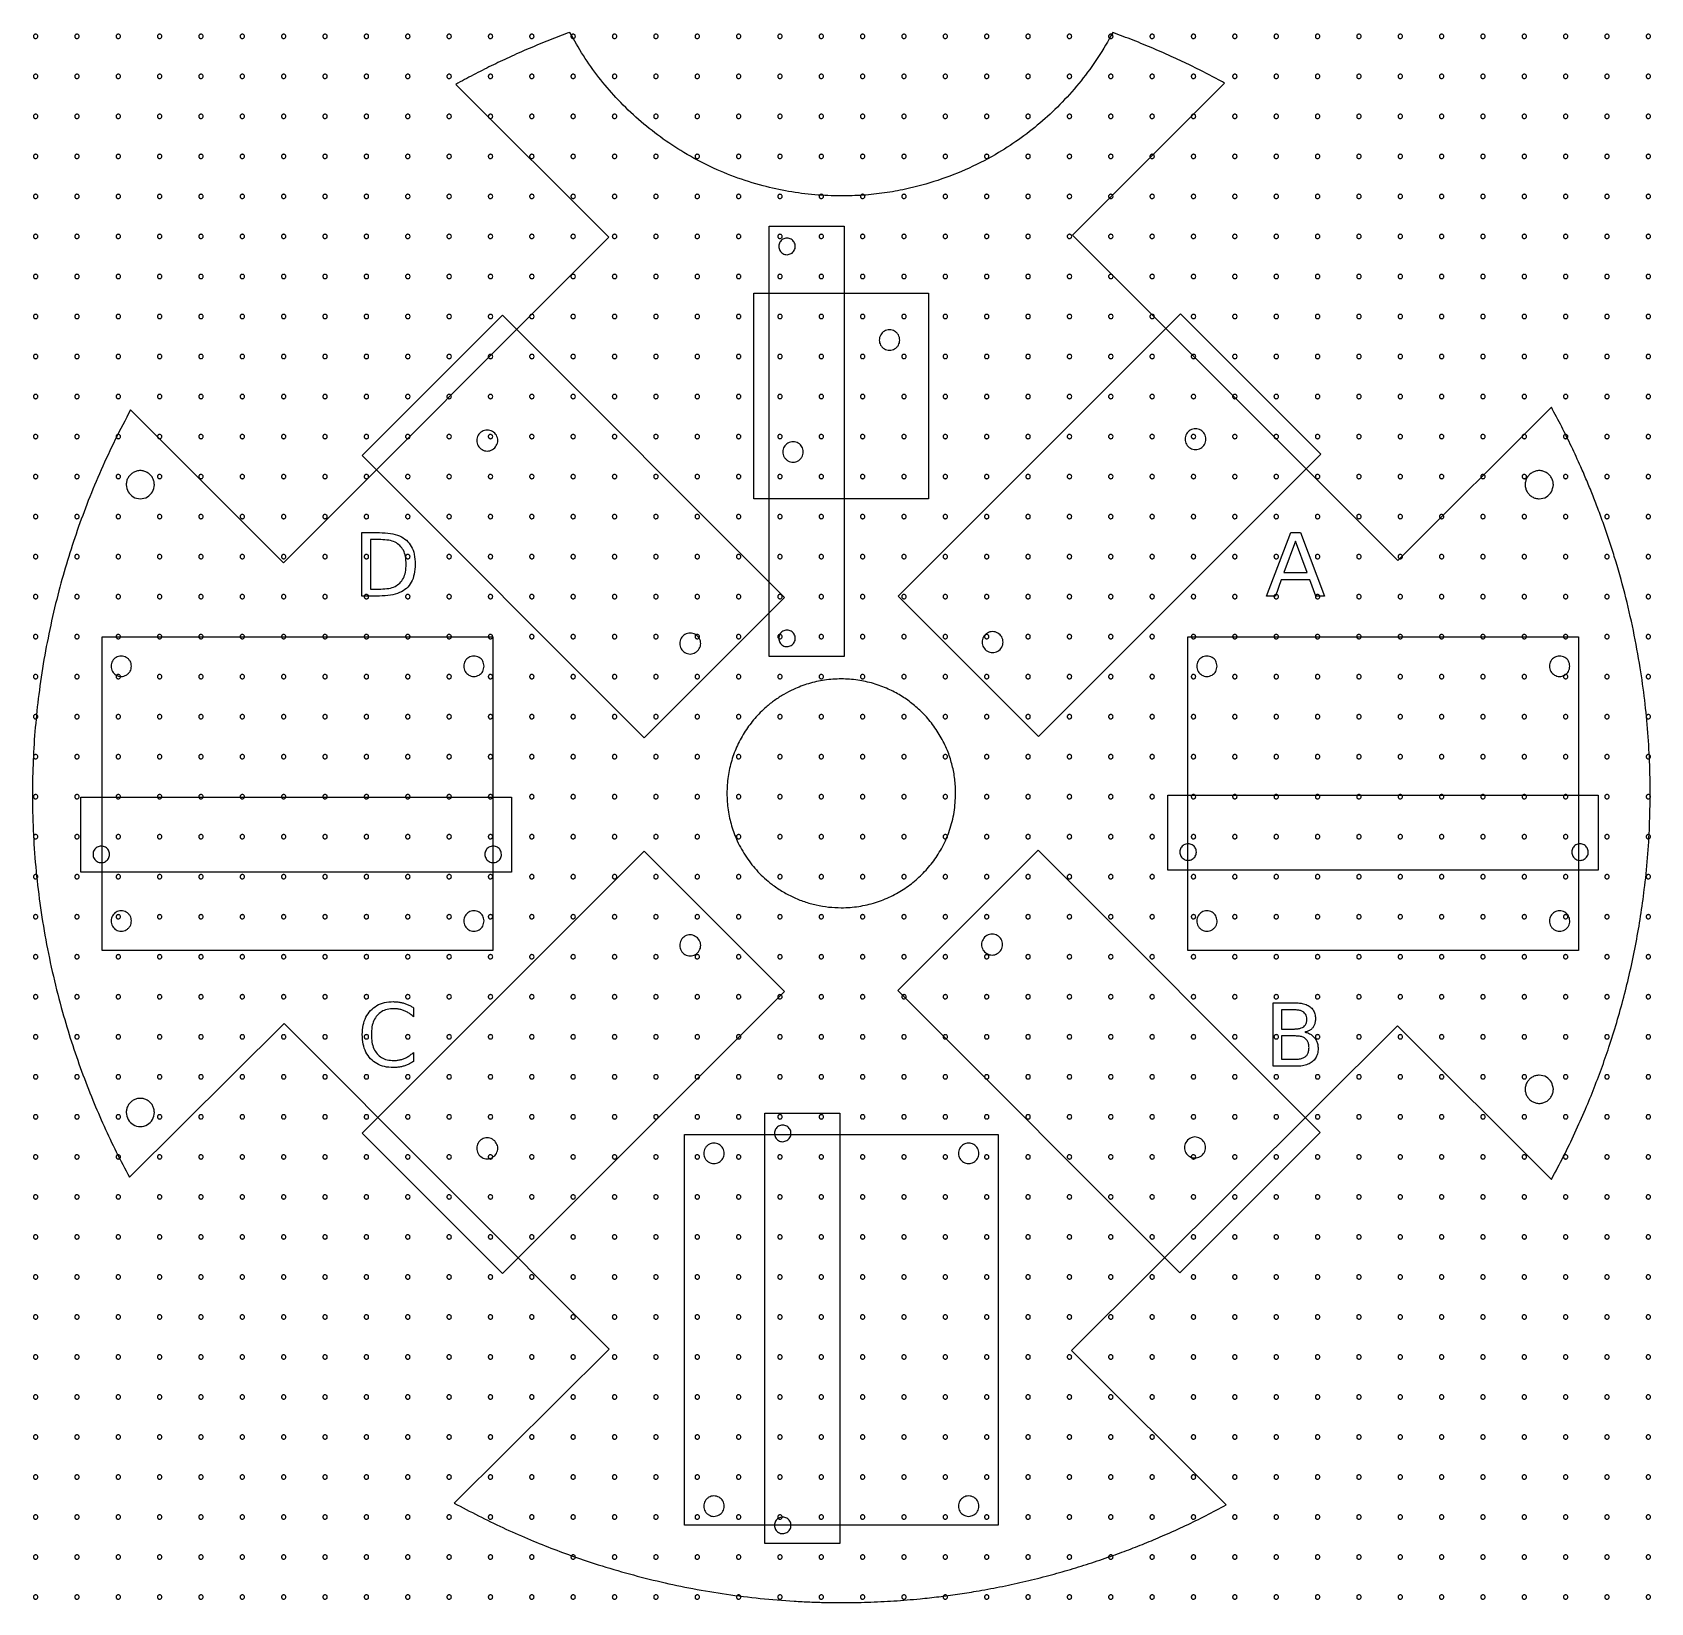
# Model space of a CAD drawing. Extents: x 0 to 210, y 0 to 204.
import ezdxf

# ---------------------------------------------------------------- set-up
doc = ezdxf.new("R2010")
doc.units = 0
doc.layers.add('Capa_1', color=7, linetype='CONTINUOUS')

msp = doc.modelspace()

# ---------------------------------------------------------------- linework, layer by layer
at = {"layer": 'Capa_1', "color": 7}
for p, q in [((69.805352, 203.663562), (69.805352, 203.663562)), ((0.850061, 203.145772), (0.850061, 203.145772)), ((0.850061, 203.145772), (0.850061, 203.145772)), ((6.210611, 203.145772), (6.210611, 203.145772)), ((11.571162, 203.145772), (11.571162, 203.145772)), ((16.931712, 203.145772), (16.931712, 203.145772)), ((22.292263, 203.145772), (22.292263, 203.145772)), ((27.652812, 203.145772), (27.652812, 203.145772)), ((33.013362, 203.145772), (33.013362, 203.145772)), ((38.373914, 203.145772), (38.373914, 203.145772)), ((43.734464, 203.145772), (43.734464, 203.145772)), ((49.095014, 203.145772), (49.095014, 203.145772)), ((54.455564, 203.145772), (54.455564, 203.145772)), ((59.816116, 203.145772), (59.816116, 203.145772)), ((65.176666, 203.145772), (65.176666, 203.145772)), ((70.537216, 203.145772), (70.537216, 203.145772)), ((75.897765, 203.145772), (75.897765, 203.145772)), ((81.258318, 203.145772), (81.258318, 203.145772)), ((86.618868, 203.145772), (86.618868, 203.145772)), ((91.979417, 203.145772), (91.979417, 203.145772)), ((97.339967, 203.145772), (97.339967, 203.145772)), ((102.700519, 203.145772), (102.700519, 203.145772)), ((108.061069, 203.145772), (108.061069, 203.145772)), ((113.421619, 203.145772), (113.421619, 203.145772)), ((118.782169, 203.145772), (118.782169, 203.145772)), ((124.142721, 203.145772), (124.142721, 203.145772)), ((129.503271, 203.145772), (129.503271, 203.145772)), ((134.863821, 203.145772), (134.863821, 203.145772)), ((140.22437, 203.145772), (140.22437, 203.145772)), ((145.58492, 203.145772), (145.58492, 203.145772)), ((150.945473, 203.145772), (150.945473, 203.145772)), ((156.306022, 203.145772), (156.306022, 203.145772)), ((161.666572, 203.145772), (161.666572, 203.145772)), ((167.027122, 203.145772), (167.027122, 203.145772)), ((172.387674, 203.145772), (172.387674, 203.145772)), ((177.748224, 203.145772), (177.748224, 203.145772)), ((183.108774, 203.145772), (183.108774, 203.145772)), ((188.469324, 203.145772), (188.469324, 203.145772)), ((193.829876, 203.145772), (193.829876, 203.145772)), ((199.190426, 203.145772), (199.190426, 203.145772)), ((204.550975, 203.145772), (204.550975, 203.145772)), ((209.911525, 203.145772), (209.911525, 203.145772)), ((0.850061, 197.958985), (0.850061, 197.958985)), ((6.210611, 197.958985), (6.210611, 197.958985)), ((11.571162, 197.958985), (11.571162, 197.958985)), ((16.931712, 197.958985), (16.931712, 197.958985)), ((22.292263, 197.958985), (22.292263, 197.958985)), ((27.652812, 197.958985), (27.652812, 197.958985)), ((33.013362, 197.958985), (33.013362, 197.958985)), ((38.373914, 197.958985), (38.373914, 197.958985)), ((43.734464, 197.958985), (43.734464, 197.958985)), ((49.095014, 197.958985), (49.095014, 197.958985)), ((54.455564, 197.958985), (54.455564, 197.958985)), ((59.816116, 197.958985), (59.816116, 197.958985)), ((65.176666, 197.958985), (65.176666, 197.958985)), ((70.537216, 197.958985), (70.537216, 197.958985)), ((75.897765, 197.958985), (75.897765, 197.958985)), ((81.258318, 197.958985), (81.258318, 197.958985)), ((86.618868, 197.958985), (86.618868, 197.958985)), ((91.979417, 197.958985), (91.979417, 197.958985)), ((97.339967, 197.958985), (97.339967, 197.958985)), ((102.700519, 197.958985), (102.700519, 197.958985)), ((108.061069, 197.958985), (108.061069, 197.958985)), ((113.421619, 197.958985), (113.421619, 197.958985)), ((118.782169, 197.958985), (118.782169, 197.958985)), ((124.142721, 197.958985), (124.142721, 197.958985)), ((129.503271, 197.958985), (129.503271, 197.958985)), ((134.863821, 197.958985), (134.863821, 197.958985)), ((140.22437, 197.958985), (140.22437, 197.958985)), ((145.58492, 197.958985), (145.58492, 197.958985)), ((150.945473, 197.958985), (150.945473, 197.958985)), ((156.306022, 197.958985), (156.306022, 197.958985)), ((161.666572, 197.958985), (161.666572, 197.958985)), ((167.027122, 197.958985), (167.027122, 197.958985)), ((172.387674, 197.958985), (172.387674, 197.958985)), ((177.748224, 197.958985), (177.748224, 197.958985)), ((183.108774, 197.958985), (183.108774, 197.958985)), ((188.469324, 197.958985), (188.469324, 197.958985)), ((193.829876, 197.958985), (193.829876, 197.958985)), ((199.190426, 197.958985), (199.190426, 197.958985)), ((204.550975, 197.958985), (204.550975, 197.958985)), ((209.911525, 197.958985), (209.911525, 197.958985)), ((55.029475, 196.926056), (74.852279, 177.103253)), ((134.974982, 177.373901), (154.691402, 197.090318)), ((0.850061, 192.772198), (0.850061, 192.772198)), ((6.210611, 192.772198), (6.210611, 192.772198)), ((11.571162, 192.772198), (11.571162, 192.772198)), ((16.931712, 192.772198), (16.931712, 192.772198)), ((22.292263, 192.772198), (22.292263, 192.772198)), ((27.652812, 192.772198), (27.652812, 192.772198)), ((33.013362, 192.772198), (33.013362, 192.772198)), ((38.373914, 192.772198), (38.373914, 192.772198)), ((43.734464, 192.772198), (43.734464, 192.772198)), ((49.095014, 192.772198), (49.095014, 192.772198)), ((54.455564, 192.772198), (54.455564, 192.772198)), ((59.816116, 192.772198), (59.816116, 192.772198)), ((65.176666, 192.772198), (65.176666, 192.772198)), ((70.537216, 192.772198), (70.537216, 192.772198)), ((75.897765, 192.772198), (75.897765, 192.772198)), ((81.258318, 192.772198), (81.258318, 192.772198)), ((86.618868, 192.772198), (86.618868, 192.772198)), ((91.979417, 192.772198), (91.979417, 192.772198)), ((97.339967, 192.772198), (97.339967, 192.772198)), ((102.700519, 192.772198), (102.700519, 192.772198)), ((108.061069, 192.772198), (108.061069, 192.772198)), ((113.421619, 192.772198), (113.421619, 192.772198)), ((118.782169, 192.772198), (118.782169, 192.772198)), ((124.142721, 192.772198), (124.142721, 192.772198)), ((129.503271, 192.772198), (129.503271, 192.772198)), ((134.863821, 192.772198), (134.863821, 192.772198)), ((140.22437, 192.772198), (140.22437, 192.772198)), ((145.58492, 192.772198), (145.58492, 192.772198)), ((150.945473, 192.772198), (150.945473, 192.772198)), ((156.306022, 192.772198), (156.306022, 192.772198)), ((161.666572, 192.772198), (161.666572, 192.772198)), ((167.027122, 192.772198), (167.027122, 192.772198)), ((172.387674, 192.772198), (172.387674, 192.772198)), ((177.748224, 192.772198), (177.748224, 192.772198)), ((183.108774, 192.772198), (183.108774, 192.772198)), ((188.469324, 192.772198), (188.469324, 192.772198)), ((193.829876, 192.772198), (193.829876, 192.772198)), ((199.190426, 192.772198), (199.190426, 192.772198)), ((204.550975, 192.772198), (204.550975, 192.772198)), ((209.911525, 192.772198), (209.911525, 192.772198)), ((0.850061, 187.585411), (0.850061, 187.585411)), ((6.210611, 187.585411), (6.210611, 187.585411)), ((11.571162, 187.585411), (11.571162, 187.585411)), ((16.931712, 187.585411), (16.931712, 187.585411)), ((22.292263, 187.585411), (22.292263, 187.585411)), ((27.652812, 187.585411), (27.652812, 187.585411)), ((33.013362, 187.585411), (33.013362, 187.585411)), ((38.373914, 187.585411), (38.373914, 187.585411)), ((43.734464, 187.585411), (43.734464, 187.585411)), ((49.095014, 187.585411), (49.095014, 187.585411)), ((54.455564, 187.585411), (54.455564, 187.585411)), ((59.816116, 187.585411), (59.816116, 187.585411)), ((65.176666, 187.585411), (65.176666, 187.585411)), ((70.537216, 187.585411), (70.537216, 187.585411)), ((75.897765, 187.585411), (75.897765, 187.585411)), ((81.258318, 187.585411), (81.258318, 187.585411)), ((86.618868, 187.585411), (86.618868, 187.585411)), ((91.979417, 187.585411), (91.979417, 187.585411)), ((97.339967, 187.585411), (97.339967, 187.585411)), ((102.700519, 187.585411), (102.700519, 187.585411)), ((108.061069, 187.585411), (108.061069, 187.585411)), ((113.421619, 187.585411), (113.421619, 187.585411)), ((118.782169, 187.585411), (118.782169, 187.585411)), ((124.142721, 187.585411), (124.142721, 187.585411)), ((129.503271, 187.585411), (129.503271, 187.585411)), ((134.863821, 187.585411), (134.863821, 187.585411)), ((140.22437, 187.585411), (140.22437, 187.585411)), ((145.58492, 187.585411), (145.58492, 187.585411)), ((150.945473, 187.585411), (150.945473, 187.585411)), ((156.306022, 187.585411), (156.306022, 187.585411)), ((161.666572, 187.585411), (161.666572, 187.585411)), ((167.027122, 187.585411), (167.027122, 187.585411)), ((172.387674, 187.585411), (172.387674, 187.585411)), ((177.748224, 187.585411), (177.748224, 187.585411)), ((183.108774, 187.585411), (183.108774, 187.585411)), ((188.469324, 187.585411), (188.469324, 187.585411)), ((193.829876, 187.585411), (193.829876, 187.585411)), ((199.190426, 187.585411), (199.190426, 187.585411)), ((204.550975, 187.585411), (204.550975, 187.585411)), ((209.911525, 187.585411), (209.911525, 187.585411)), ((0.850061, 182.398624), (0.850061, 182.398624)), ((6.210611, 182.398624), (6.210611, 182.398624)), ((11.571162, 182.398624), (11.571162, 182.398624)), ((16.931712, 182.398624), (16.931712, 182.398624)), ((22.292263, 182.398624), (22.292263, 182.398624)), ((27.652812, 182.398624), (27.652812, 182.398624)), ((33.013362, 182.398624), (33.013362, 182.398624)), ((38.373914, 182.398624), (38.373914, 182.398624)), ((43.734464, 182.398624), (43.734464, 182.398624)), ((49.095014, 182.398624), (49.095014, 182.398624)), ((54.455564, 182.398624), (54.455564, 182.398624)), ((59.816116, 182.398624), (59.816116, 182.398624)), ((65.176666, 182.398624), (65.176666, 182.398624)), ((70.537216, 182.398624), (70.537216, 182.398624)), ((75.897765, 182.398624), (75.897765, 182.398624)), ((81.258318, 182.398624), (81.258318, 182.398624)), ((86.618868, 182.398624), (86.618868, 182.398624)), ((91.979417, 182.398624), (91.979417, 182.398624)), ((97.339967, 182.398624), (97.339967, 182.398624)), ((102.700519, 182.398624), (102.700519, 182.398624)), ((108.061069, 182.398624), (108.061069, 182.398624)), ((113.421619, 182.398624), (113.421619, 182.398624)), ((118.782169, 182.398624), (118.782169, 182.398624)), ((124.142721, 182.398624), (124.142721, 182.398624)), ((129.503271, 182.398624), (129.503271, 182.398624)), ((134.863821, 182.398624), (134.863821, 182.398624)), ((140.22437, 182.398624), (140.22437, 182.398624)), ((145.58492, 182.398624), (145.58492, 182.398624)), ((150.945473, 182.398624), (150.945473, 182.398624)), ((156.306022, 182.398624), (156.306022, 182.398624)), ((161.666572, 182.398624), (161.666572, 182.398624)), ((167.027122, 182.398624), (167.027122, 182.398624)), ((172.387674, 182.398624), (172.387674, 182.398624)), ((177.748224, 182.398624), (177.748224, 182.398624)), ((183.108774, 182.398624), (183.108774, 182.398624)), ((188.469324, 182.398624), (188.469324, 182.398624)), ((193.829876, 182.398624), (193.829876, 182.398624)), ((199.190426, 182.398624), (199.190426, 182.398624)), ((204.550975, 182.398624), (204.550975, 182.398624)), ((209.911525, 182.398624), (209.911525, 182.398624)), ((0.850061, 177.211838), (0.850061, 177.211838)), ((6.210611, 177.211838), (6.210611, 177.211838)), ((11.571162, 177.211838), (11.571162, 177.211838)), ((16.931712, 177.211838), (16.931712, 177.211838)), ((22.292263, 177.211838), (22.292263, 177.211838)), ((27.652812, 177.211838), (27.652812, 177.211838)), ((74.852279, 177.103253), (32.675491, 134.926466)), ((33.013362, 177.211838), (33.013362, 177.211838)), ((38.373914, 177.211838), (38.373914, 177.211838)), ((43.734464, 177.211838), (43.734464, 177.211838)), ((49.095014, 177.211838), (49.095014, 177.211838)), ((54.455564, 177.211838), (54.455564, 177.211838)), ((59.816116, 177.211838), (59.816116, 177.211838)), ((65.176666, 177.211838), (65.176666, 177.211838)), ((70.537216, 177.211838), (70.537216, 177.211838)), ((75.897765, 177.211838), (75.897765, 177.211838)), ((81.258318, 177.211838), (81.258318, 177.211838)), ((86.618868, 177.211838), (86.618868, 177.211838)), ((91.979417, 177.211838), (91.979417, 177.211838)), ((97.339967, 177.211838), (97.339967, 177.211838)), ((102.700519, 177.211838), (102.700519, 177.211838)), ((108.061069, 177.211838), (108.061069, 177.211838)), ((113.421619, 177.211838), (113.421619, 177.211838)), ((118.782169, 177.211838), (118.782169, 177.211838)), ((124.142721, 177.211838), (124.142721, 177.211838)), ((129.503271, 177.211838), (129.503271, 177.211838)), ((134.863821, 177.211838), (134.863821, 177.211838)), ((177.151769, 135.197111), (134.974982, 177.373901)), ((140.22437, 177.211838), (140.22437, 177.211838)), ((145.58492, 177.211838), (145.58492, 177.211838)), ((150.945473, 177.211838), (150.945473, 177.211838)), ((156.306022, 177.211838), (156.306022, 177.211838)), ((161.666572, 177.211838), (161.666572, 177.211838)), ((167.027122, 177.211838), (167.027122, 177.211838)), ((172.387674, 177.211838), (172.387674, 177.211838)), ((177.748224, 177.211838), (177.748224, 177.211838)), ((183.108774, 177.211838), (183.108774, 177.211838)), ((188.469324, 177.211838), (188.469324, 177.211838)), ((193.829876, 177.211838), (193.829876, 177.211838)), ((199.190426, 177.211838), (199.190426, 177.211838)), ((204.550975, 177.211838), (204.550975, 177.211838)), ((209.911525, 177.211838), (209.911525, 177.211838)), ((97.96379, 174.847415), (97.96379, 174.847415)), ((0.850061, 172.025051), (0.850061, 172.025051)), ((6.210611, 172.025051), (6.210611, 172.025051)), ((11.571162, 172.025051), (11.571162, 172.025051)), ((16.931712, 172.025051), (16.931712, 172.025051)), ((22.292263, 172.025051), (22.292263, 172.025051)), ((27.652812, 172.025051), (27.652812, 172.025051)), ((33.013362, 172.025051), (33.013362, 172.025051)), ((38.373914, 172.025051), (38.373914, 172.025051)), ((43.734464, 172.025051), (43.734464, 172.025051)), ((49.095014, 172.025051), (49.095014, 172.025051)), ((54.455564, 172.025051), (54.455564, 172.025051)), ((59.816116, 172.025051), (59.816116, 172.025051)), ((65.176666, 172.025051), (65.176666, 172.025051)), ((70.537216, 172.025051), (70.537216, 172.025051)), ((75.897765, 172.025051), (75.897765, 172.025051)), ((81.258318, 172.025051), (81.258318, 172.025051)), ((86.618868, 172.025051), (86.618868, 172.025051)), ((91.979417, 172.025051), (91.979417, 172.025051)), ((97.339967, 172.025051), (97.339967, 172.025051)), ((102.700519, 172.025051), (102.700519, 172.025051)), ((108.061069, 172.025051), (108.061069, 172.025051)), ((113.421619, 172.025051), (113.421619, 172.025051)), ((118.782169, 172.025051), (118.782169, 172.025051)), ((124.142721, 172.025051), (124.142721, 172.025051)), ((129.503271, 172.025051), (129.503271, 172.025051)), ((134.863821, 172.025051), (134.863821, 172.025051)), ((140.22437, 172.025051), (140.22437, 172.025051)), ((145.58492, 172.025051), (145.58492, 172.025051)), ((150.945473, 172.025051), (150.945473, 172.025051)), ((156.306022, 172.025051), (156.306022, 172.025051)), ((161.666572, 172.025051), (161.666572, 172.025051)), ((167.027122, 172.025051), (167.027122, 172.025051)), ((172.387674, 172.025051), (172.387674, 172.025051)), ((177.748224, 172.025051), (177.748224, 172.025051)), ((183.108774, 172.025051), (183.108774, 172.025051)), ((188.469324, 172.025051), (188.469324, 172.025051)), ((193.829876, 172.025051), (193.829876, 172.025051)), ((199.190426, 172.025051), (199.190426, 172.025051)), ((204.550975, 172.025051), (204.550975, 172.025051)), ((209.911525, 172.025051), (209.911525, 172.025051)), ((0.850061, 166.838263), (0.850061, 166.838263)), ((6.210611, 166.838263), (6.210611, 166.838263)), ((11.571162, 166.838263), (11.571162, 166.838263)), ((16.931712, 166.838263), (16.931712, 166.838263)), ((22.292263, 166.838263), (22.292263, 166.838263)), ((27.652812, 166.838263), (27.652812, 166.838263)), ((33.013362, 166.838263), (33.013362, 166.838263)), ((38.373914, 166.838263), (38.373914, 166.838263)), ((43.734464, 166.838263), (43.734464, 166.838263)), ((49.095014, 166.838263), (49.095014, 166.838263)), ((54.455564, 166.838263), (54.455564, 166.838263)), ((59.816116, 166.838263), (59.816116, 166.838263)), ((65.176666, 166.838263), (65.176666, 166.838263)), ((70.537216, 166.838263), (70.537216, 166.838263)), ((75.897765, 166.838263), (75.897765, 166.838263)), ((81.258318, 166.838263), (81.258318, 166.838263)), ((86.618868, 166.838263), (86.618868, 166.838263)), ((91.979417, 166.838263), (91.979417, 166.838263)), ((97.339967, 166.838263), (97.339967, 166.838263)), ((102.700519, 166.838263), (102.700519, 166.838263)), ((108.061069, 166.838263), (108.061069, 166.838263)), ((113.421619, 166.838263), (113.421619, 166.838263)), ((118.782169, 166.838263), (118.782169, 166.838263)), ((124.142721, 166.838263), (124.142721, 166.838263)), ((129.503271, 166.838263), (129.503271, 166.838263)), ((134.863821, 166.838263), (134.863821, 166.838263)), ((140.22437, 166.838263), (140.22437, 166.838263)), ((145.58492, 166.838263), (145.58492, 166.838263)), ((150.945473, 166.838263), (150.945473, 166.838263)), ((156.306022, 166.838263), (156.306022, 166.838263)), ((161.666572, 166.838263), (161.666572, 166.838263)), ((167.027122, 166.838263), (167.027122, 166.838263)), ((172.387674, 166.838263), (172.387674, 166.838263)), ((177.748224, 166.838263), (177.748224, 166.838263)), ((183.108774, 166.838263), (183.108774, 166.838263)), ((188.469324, 166.838263), (188.469324, 166.838263)), ((193.829876, 166.838263), (193.829876, 166.838263)), ((199.190426, 166.838263), (199.190426, 166.838263)), ((204.550975, 166.838263), (204.550975, 166.838263)), ((209.911525, 166.838263), (209.911525, 166.838263)), ((112.573509, 163.786123), (112.573509, 163.786123)), ((0.850061, 161.651476), (0.850061, 161.651476)), ((6.210611, 161.651476), (6.210611, 161.651476)), ((11.571162, 161.651476), (11.571162, 161.651476)), ((16.931712, 161.651476), (16.931712, 161.651476)), ((22.292263, 161.651476), (22.292263, 161.651476)), ((27.652812, 161.651476), (27.652812, 161.651476)), ((33.013362, 161.651476), (33.013362, 161.651476)), ((38.373914, 161.651476), (38.373914, 161.651476)), ((43.734464, 161.651476), (43.734464, 161.651476)), ((49.095014, 161.651476), (49.095014, 161.651476)), ((54.455564, 161.651476), (54.455564, 161.651476)), ((59.816116, 161.651476), (59.816116, 161.651476)), ((65.176666, 161.651476), (65.176666, 161.651476)), ((70.537216, 161.651476), (70.537216, 161.651476)), ((75.897765, 161.651476), (75.897765, 161.651476)), ((81.258318, 161.651476), (81.258318, 161.651476)), ((86.618868, 161.651476), (86.618868, 161.651476)), ((91.979417, 161.651476), (91.979417, 161.651476)), ((97.339967, 161.651476), (97.339967, 161.651476)), ((102.700519, 161.651476), (102.700519, 161.651476)), ((108.061069, 161.651476), (108.061069, 161.651476)), ((113.421619, 161.651476), (113.421619, 161.651476)), ((118.782169, 161.651476), (118.782169, 161.651476)), ((124.142721, 161.651476), (124.142721, 161.651476)), ((129.503271, 161.651476), (129.503271, 161.651476)), ((134.863821, 161.651476), (134.863821, 161.651476)), ((140.22437, 161.651476), (140.22437, 161.651476)), ((145.58492, 161.651476), (145.58492, 161.651476)), ((150.945473, 161.651476), (150.945473, 161.651476)), ((156.306022, 161.651476), (156.306022, 161.651476)), ((161.666572, 161.651476), (161.666572, 161.651476)), ((167.027122, 161.651476), (167.027122, 161.651476)), ((172.387674, 161.651476), (172.387674, 161.651476)), ((177.748224, 161.651476), (177.748224, 161.651476)), ((183.108774, 161.651476), (183.108774, 161.651476)), ((188.469324, 161.651476), (188.469324, 161.651476)), ((193.829876, 161.651476), (193.829876, 161.651476)), ((199.190426, 161.651476), (199.190426, 161.651476)), ((204.550975, 161.651476), (204.550975, 161.651476)), ((209.911525, 161.651476), (209.911525, 161.651476)), ((0.850061, 156.46469), (0.850061, 156.46469)), ((6.210611, 156.46469), (6.210611, 156.46469)), ((11.571162, 156.46469), (11.571162, 156.46469)), ((16.931712, 156.46469), (16.931712, 156.46469)), ((22.292263, 156.46469), (22.292263, 156.46469)), ((27.652812, 156.46469), (27.652812, 156.46469)), ((33.013362, 156.46469), (33.013362, 156.46469)), ((38.373914, 156.46469), (38.373914, 156.46469)), ((43.734464, 156.46469), (43.734464, 156.46469)), ((49.095014, 156.46469), (49.095014, 156.46469)), ((54.455564, 156.46469), (54.455564, 156.46469)), ((59.816116, 156.46469), (59.816116, 156.46469)), ((65.176666, 156.46469), (65.176666, 156.46469)), ((70.537216, 156.46469), (70.537216, 156.46469)), ((75.897765, 156.46469), (75.897765, 156.46469)), ((81.258318, 156.46469), (81.258318, 156.46469)), ((86.618868, 156.46469), (86.618868, 156.46469)), ((91.979417, 156.46469), (91.979417, 156.46469)), ((97.339967, 156.46469), (97.339967, 156.46469)), ((102.700519, 156.46469), (102.700519, 156.46469)), ((108.061069, 156.46469), (108.061069, 156.46469)), ((113.421619, 156.46469), (113.421619, 156.46469)), ((118.782169, 156.46469), (118.782169, 156.46469)), ((124.142721, 156.46469), (124.142721, 156.46469)), ((129.503271, 156.46469), (129.503271, 156.46469)), ((134.863821, 156.46469), (134.863821, 156.46469)), ((140.22437, 156.46469), (140.22437, 156.46469)), ((145.58492, 156.46469), (145.58492, 156.46469)), ((150.945473, 156.46469), (150.945473, 156.46469)), ((156.306022, 156.46469), (156.306022, 156.46469)), ((161.666572, 156.46469), (161.666572, 156.46469)), ((167.027122, 156.46469), (167.027122, 156.46469)), ((172.387674, 156.46469), (172.387674, 156.46469)), ((177.748224, 156.46469), (177.748224, 156.46469)), ((183.108774, 156.46469), (183.108774, 156.46469)), ((188.469324, 156.46469), (188.469324, 156.46469)), ((193.829876, 156.46469), (193.829876, 156.46469)), ((199.190426, 156.46469), (199.190426, 156.46469)), ((204.550975, 156.46469), (204.550975, 156.46469)), ((209.911525, 156.46469), (209.911525, 156.46469)), ((32.675491, 134.926466), (12.874184, 154.727772)), ((197.039619, 155.084958), (177.151769, 135.197111)), ((0.850061, 151.277904), (0.850061, 151.277904)), ((6.210611, 151.277904), (6.210611, 151.277904)), ((11.571162, 151.277904), (11.571162, 151.277904)), ((16.931712, 151.277904), (16.931712, 151.277904)), ((22.292263, 151.277904), (22.292263, 151.277904)), ((27.652812, 151.277904), (27.652812, 151.277904)), ((33.013362, 151.277904), (33.013362, 151.277904)), ((38.373914, 151.277904), (38.373914, 151.277904)), ((43.734464, 151.277904), (43.734464, 151.277904)), ((49.095014, 151.277904), (49.095014, 151.277904)), ((54.455564, 151.277904), (54.455564, 151.277904)), ((59.816116, 151.277904), (59.816116, 151.277904)), ((65.176666, 151.277904), (65.176666, 151.277904)), ((70.537216, 151.277904), (70.537216, 151.277904)), ((75.897765, 151.277904), (75.897765, 151.277904)), ((81.258318, 151.277904), (81.258318, 151.277904)), ((86.618868, 151.277904), (86.618868, 151.277904)), ((91.979417, 151.277904), (91.979417, 151.277904)), ((97.339967, 151.277904), (97.339967, 151.277904)), ((102.700519, 151.277904), (102.700519, 151.277904)), ((108.061069, 151.277904), (108.061069, 151.277904)), ((113.421619, 151.277904), (113.421619, 151.277904)), ((118.782169, 151.277904), (118.782169, 151.277904)), ((124.142721, 151.277904), (124.142721, 151.277904)), ((129.503271, 151.277904), (129.503271, 151.277904)), ((134.863821, 151.277904), (134.863821, 151.277904)), ((140.22437, 151.277904), (140.22437, 151.277904)), ((145.58492, 151.277904), (145.58492, 151.277904)), ((150.945473, 151.277904), (150.945473, 151.277904)), ((156.306022, 151.277904), (156.306022, 151.277904)), ((161.666572, 151.277904), (161.666572, 151.277904)), ((167.027122, 151.277904), (167.027122, 151.277904)), ((172.387674, 151.277904), (172.387674, 151.277904)), ((177.748224, 151.277904), (177.748224, 151.277904)), ((183.108774, 151.277904), (183.108774, 151.277904)), ((188.469324, 151.277904), (188.469324, 151.277904)), ((193.829876, 151.277904), (193.829876, 151.277904)), ((199.190426, 151.277904), (199.190426, 151.277904)), ((204.550975, 151.277904), (204.550975, 151.277904)), ((209.911525, 151.277904), (209.911525, 151.277904)), ((60.071248, 149.798909), (60.071248, 149.798909)), ((100.073508, 149.286141), (100.073508, 149.286141)), ((149.955169, 149.978911), (149.955169, 149.978911)), ((0.850061, 146.091115), (0.850061, 146.091115)), ((6.210611, 146.091115), (6.210611, 146.091115)), ((11.571162, 146.091115), (11.571162, 146.091115)), ((15.956914, 145.036114), (15.956914, 145.036114)), ((16.931712, 146.091115), (16.931712, 146.091115)), ((22.292263, 146.091115), (22.292263, 146.091115)), ((27.652812, 146.091115), (27.652812, 146.091115)), ((33.013362, 146.091115), (33.013362, 146.091115)), ((38.373914, 146.091115), (38.373914, 146.091115)), ((43.734464, 146.091115), (43.734464, 146.091115)), ((49.095014, 146.091115), (49.095014, 146.091115)), ((54.455564, 146.091115), (54.455564, 146.091115)), ((59.816116, 146.091115), (59.816116, 146.091115)), ((65.176666, 146.091115), (65.176666, 146.091115)), ((70.537216, 146.091115), (70.537216, 146.091115)), ((75.897765, 146.091115), (75.897765, 146.091115)), ((81.258318, 146.091115), (81.258318, 146.091115)), ((86.618868, 146.091115), (86.618868, 146.091115)), ((91.979417, 146.091115), (91.979417, 146.091115)), ((97.339967, 146.091115), (97.339967, 146.091115)), ((102.700519, 146.091115), (102.700519, 146.091115)), ((108.061069, 146.091115), (108.061069, 146.091115)), ((113.421619, 146.091115), (113.421619, 146.091115)), ((118.782169, 146.091115), (118.782169, 146.091115)), ((124.142721, 146.091115), (124.142721, 146.091115)), ((129.503271, 146.091115), (129.503271, 146.091115)), ((134.863821, 146.091115), (134.863821, 146.091115)), ((140.22437, 146.091115), (140.22437, 146.091115)), ((145.58492, 146.091115), (145.58492, 146.091115)), ((150.945473, 146.091115), (150.945473, 146.091115)), ((156.306022, 146.091115), (156.306022, 146.091115)), ((161.666572, 146.091115), (161.666572, 146.091115)), ((167.027122, 146.091115), (167.027122, 146.091115)), ((172.387674, 146.091115), (172.387674, 146.091115)), ((177.748224, 146.091115), (177.748224, 146.091115)), ((183.108774, 146.091115), (183.108774, 146.091115)), ((188.469324, 146.091115), (188.469324, 146.091115)), ((193.829876, 146.091115), (193.829876, 146.091115)), ((197.299707, 145.036114), (197.299707, 145.036114)), ((199.190426, 146.091115), (199.190426, 146.091115)), ((204.550975, 146.091115), (204.550975, 146.091115)), ((209.911525, 146.091115), (209.911525, 146.091115)), ((0.850061, 140.904328), (0.850061, 140.904328)), ((6.210611, 140.904328), (6.210611, 140.904328)), ((11.571162, 140.904328), (11.571162, 140.904328)), ((16.931712, 140.904328), (16.931712, 140.904328)), ((22.292263, 140.904328), (22.292263, 140.904328)), ((27.652812, 140.904328), (27.652812, 140.904328)), ((33.013362, 140.904328), (33.013362, 140.904328)), ((38.373914, 140.904328), (38.373914, 140.904328)), ((43.734464, 140.904328), (43.734464, 140.904328)), ((49.095014, 140.904328), (49.095014, 140.904328)), ((54.455564, 140.904328), (54.455564, 140.904328)), ((59.816116, 140.904328), (59.816116, 140.904328)), ((65.176666, 140.904328), (65.176666, 140.904328)), ((70.537216, 140.904328), (70.537216, 140.904328)), ((75.897765, 140.904328), (75.897765, 140.904328)), ((81.258318, 140.904328), (81.258318, 140.904328)), ((86.618868, 140.904328), (86.618868, 140.904328)), ((91.979417, 140.904328), (91.979417, 140.904328)), ((97.339967, 140.904328), (97.339967, 140.904328)), ((102.700519, 140.904328), (102.700519, 140.904328)), ((108.061069, 140.904328), (108.061069, 140.904328)), ((113.421619, 140.904328), (113.421619, 140.904328)), ((118.782169, 140.904328), (118.782169, 140.904328)), ((124.142721, 140.904328), (124.142721, 140.904328)), ((129.503271, 140.904328), (129.503271, 140.904328)), ((134.863821, 140.904328), (134.863821, 140.904328)), ((140.22437, 140.904328), (140.22437, 140.904328)), ((145.58492, 140.904328), (145.58492, 140.904328)), ((150.945473, 140.904328), (150.945473, 140.904328)), ((156.306022, 140.904328), (156.306022, 140.904328)), ((161.666572, 140.904328), (161.666572, 140.904328)), ((167.027122, 140.904328), (167.027122, 140.904328)), ((172.387674, 140.904328), (172.387674, 140.904328)), ((177.748224, 140.904328), (177.748224, 140.904328)), ((183.108774, 140.904328), (183.108774, 140.904328)), ((188.469324, 140.904328), (188.469324, 140.904328)), ((193.829876, 140.904328), (193.829876, 140.904328)), ((199.190426, 140.904328), (199.190426, 140.904328)), ((204.550975, 140.904328), (204.550975, 140.904328)), ((209.911525, 140.904328), (209.911525, 140.904328)), ((0.850061, 135.717542), (0.850061, 135.717542)), ((6.210611, 135.717542), (6.210611, 135.717542)), ((11.571162, 135.717542), (11.571162, 135.717542)), ((16.931712, 135.717542), (16.931712, 135.717542)), ((22.292263, 135.717542), (22.292263, 135.717542)), ((27.652812, 135.717542), (27.652812, 135.717542)), ((33.013362, 135.717542), (33.013362, 135.717542)), ((38.373914, 135.717542), (38.373914, 135.717542)), ((43.734464, 135.717542), (43.734464, 135.717542)), ((49.095014, 135.717542), (49.095014, 135.717542)), ((54.455564, 135.717542), (54.455564, 135.717542)), ((59.816116, 135.717542), (59.816116, 135.717542)), ((65.176666, 135.717542), (65.176666, 135.717542)), ((70.537216, 135.717542), (70.537216, 135.717542)), ((75.897765, 135.717542), (75.897765, 135.717542)), ((81.258318, 135.717542), (81.258318, 135.717542)), ((86.618868, 135.717542), (86.618868, 135.717542)), ((91.979417, 135.717542), (91.979417, 135.717542)), ((97.339967, 135.717542), (97.339967, 135.717542)), ((102.700519, 135.717542), (102.700519, 135.717542)), ((108.061069, 135.717542), (108.061069, 135.717542)), ((113.421619, 135.717542), (113.421619, 135.717542)), ((118.782169, 135.717542), (118.782169, 135.717542)), ((124.142721, 135.717542), (124.142721, 135.717542)), ((129.503271, 135.717542), (129.503271, 135.717542)), ((134.863821, 135.717542), (134.863821, 135.717542)), ((140.22437, 135.717542), (140.22437, 135.717542)), ((145.58492, 135.717542), (145.58492, 135.717542)), ((150.945473, 135.717542), (150.945473, 135.717542)), ((156.306022, 135.717542), (156.306022, 135.717542)), ((161.666572, 135.717542), (161.666572, 135.717542)), ((167.027122, 135.717542), (167.027122, 135.717542)), ((172.387674, 135.717542), (172.387674, 135.717542)), ((177.748224, 135.717542), (177.748224, 135.717542)), ((183.108774, 135.717542), (183.108774, 135.717542)), ((188.469324, 135.717542), (188.469324, 135.717542)), ((193.829876, 135.717542), (193.829876, 135.717542)), ((199.190426, 135.717542), (199.190426, 135.717542)), ((204.550975, 135.717542), (204.550975, 135.717542)), ((209.911525, 135.717542), (209.911525, 135.717542)), ((0.850061, 130.530756), (0.850061, 130.530756)), ((6.210611, 130.530756), (6.210611, 130.530756)), ((11.571162, 130.530756), (11.571162, 130.530756)), ((16.931712, 130.530756), (16.931712, 130.530756)), ((22.292263, 130.530756), (22.292263, 130.530756)), ((27.652812, 130.530756), (27.652812, 130.530756)), ((33.013362, 130.530756), (33.013362, 130.530756)), ((38.373914, 130.530756), (38.373914, 130.530756)), ((43.734464, 130.530756), (43.734464, 130.530756)), ((49.095014, 130.530756), (49.095014, 130.530756)), ((54.455564, 130.530756), (54.455564, 130.530756)), ((59.816116, 130.530756), (59.816116, 130.530756)), ((65.176666, 130.530756), (65.176666, 130.530756)), ((70.537216, 130.530756), (70.537216, 130.530756)), ((75.897765, 130.530756), (75.897765, 130.530756)), ((81.258318, 130.530756), (81.258318, 130.530756)), ((86.618868, 130.530756), (86.618868, 130.530756)), ((91.979417, 130.530756), (91.979417, 130.530756)), ((97.339967, 130.530756), (97.339967, 130.530756)), ((102.700519, 130.530756), (102.700519, 130.530756)), ((108.061069, 130.530756), (108.061069, 130.530756)), ((113.421619, 130.530756), (113.421619, 130.530756)), ((118.782169, 130.530756), (118.782169, 130.530756)), ((124.142721, 130.530756), (124.142721, 130.530756)), ((129.503271, 130.530756), (129.503271, 130.530756)), ((134.863821, 130.530756), (134.863821, 130.530756)), ((140.22437, 130.530756), (140.22437, 130.530756)), ((145.58492, 130.530756), (145.58492, 130.530756)), ((150.945473, 130.530756), (150.945473, 130.530756)), ((156.306022, 130.530756), (156.306022, 130.530756)), ((161.666572, 130.530756), (161.666572, 130.530756)), ((167.027122, 130.530756), (167.027122, 130.530756)), ((172.387674, 130.530756), (172.387674, 130.530756)), ((177.748224, 130.530756), (177.748224, 130.530756)), ((183.108774, 130.530756), (183.108774, 130.530756)), ((188.469324, 130.530756), (188.469324, 130.530756)), ((193.829876, 130.530756), (193.829876, 130.530756)), ((199.190426, 130.530756), (199.190426, 130.530756)), ((204.550975, 130.530756), (204.550975, 130.530756)), ((209.911525, 130.530756), (209.911525, 130.530756)), ((0.850061, 125.343967), (0.850061, 125.343967)), ((6.210611, 125.343967), (6.210611, 125.343967)), ((11.571162, 125.343967), (11.571162, 125.343967)), ((16.931712, 125.343967), (16.931712, 125.343967)), ((22.292263, 125.343967), (22.292263, 125.343967)), ((27.652812, 125.343967), (27.652812, 125.343967)), ((33.013362, 125.343967), (33.013362, 125.343967)), ((38.373914, 125.343967), (38.373914, 125.343967)), ((43.734464, 125.343967), (43.734464, 125.343967)), ((49.095014, 125.343967), (49.095014, 125.343967)), ((54.455564, 125.343967), (54.455564, 125.343967)), ((59.816116, 125.343967), (59.816116, 125.343967)), ((65.176666, 125.343967), (65.176666, 125.343967)), ((70.537216, 125.343967), (70.537216, 125.343967)), ((75.897765, 125.343967), (75.897765, 125.343967)), ((81.258318, 125.343967), (81.258318, 125.343967)), ((86.618868, 125.343967), (86.618868, 125.343967)), ((91.979417, 125.343967), (91.979417, 125.343967)), ((97.339967, 125.343967), (97.339967, 125.343967)), ((97.96379, 124.047414), (97.96379, 124.047414)), ((102.700519, 125.343967), (102.700519, 125.343967)), ((108.061069, 125.343967), (108.061069, 125.343967)), ((113.421619, 125.343967), (113.421619, 125.343967)), ((118.782169, 125.343967), (118.782169, 125.343967)), ((124.142721, 125.343967), (124.142721, 125.343967)), ((129.503271, 125.343967), (129.503271, 125.343967)), ((134.863821, 125.343967), (134.863821, 125.343967)), ((140.22437, 125.343967), (140.22437, 125.343967)), ((145.58492, 125.343967), (145.58492, 125.343967)), ((150.945473, 125.343967), (150.945473, 125.343967)), ((156.306022, 125.343967), (156.306022, 125.343967)), ((161.666572, 125.343967), (161.666572, 125.343967)), ((167.027122, 125.343967), (167.027122, 125.343967)), ((172.387674, 125.343967), (172.387674, 125.343967)), ((177.748224, 125.343967), (177.748224, 125.343967)), ((183.108774, 125.343967), (183.108774, 125.343967)), ((188.469324, 125.343967), (188.469324, 125.343967)), ((193.829876, 125.343967), (193.829876, 125.343967)), ((199.190426, 125.343967), (199.190426, 125.343967)), ((204.550975, 125.343967), (204.550975, 125.343967)), ((209.911525, 125.343967), (209.911525, 125.343967)), ((86.37562, 123.494537), (86.37562, 123.494537)), ((123.650798, 123.674539), (123.650798, 123.674539)), ((0.850061, 120.157181), (0.850061, 120.157181)), ((6.210611, 120.157181), (6.210611, 120.157181)), ((11.571162, 120.157181), (11.571162, 120.157181)), ((12.983611, 121.509748), (12.983611, 121.509748)), ((16.931712, 120.157181), (16.931712, 120.157181)), ((22.292263, 120.157181), (22.292263, 120.157181)), ((27.652812, 120.157181), (27.652812, 120.157181)), ((33.013362, 120.157181), (33.013362, 120.157181)), ((38.373914, 120.157181), (38.373914, 120.157181)), ((43.734464, 120.157181), (43.734464, 120.157181)), ((49.095014, 120.157181), (49.095014, 120.157181)), ((54.455564, 120.157181), (54.455564, 120.157181)), ((58.703611, 121.509748), (58.703611, 121.509748)), ((59.816116, 120.157181), (59.816116, 120.157181)), ((65.176666, 120.157181), (65.176666, 120.157181)), ((70.537216, 120.157181), (70.537216, 120.157181)), ((75.897765, 120.157181), (75.897765, 120.157181)), ((81.258318, 120.157181), (81.258318, 120.157181)), ((86.618868, 120.157181), (86.618868, 120.157181)), ((91.979417, 120.157181), (91.979417, 120.157181)), ((97.339967, 120.157181), (97.339967, 120.157181)), ((102.700519, 120.157181), (102.700519, 120.157181)), ((108.061069, 120.157181), (108.061069, 120.157181)), ((113.421619, 120.157181), (113.421619, 120.157181)), ((118.782169, 120.157181), (118.782169, 120.157181)), ((124.142721, 120.157181), (124.142721, 120.157181)), ((129.503271, 120.157181), (129.503271, 120.157181)), ((134.863821, 120.157181), (134.863821, 120.157181)), ((140.22437, 120.157181), (140.22437, 120.157181)), ((145.58492, 120.157181), (145.58492, 120.157181)), ((150.945473, 120.157181), (150.945473, 120.157181)), ((153.718427, 121.509745), (153.718427, 121.509745)), ((156.306022, 120.157181), (156.306022, 120.157181)), ((161.666572, 120.157181), (161.666572, 120.157181)), ((167.027122, 120.157181), (167.027122, 120.157181)), ((172.387674, 120.157181), (172.387674, 120.157181)), ((177.748224, 120.157181), (177.748224, 120.157181)), ((183.108774, 120.157181), (183.108774, 120.157181)), ((188.469324, 120.157181), (188.469324, 120.157181)), ((193.829876, 120.157181), (193.829876, 120.157181)), ((199.190426, 120.157181), (199.190426, 120.157181)), ((199.438427, 121.509742), (199.438427, 121.509742)), ((204.550975, 120.157181), (204.550975, 120.157181)), ((209.911525, 120.157181), (209.911525, 120.157181)), ((0.850061, 114.970394), (0.850061, 114.970394)), ((6.210611, 114.970394), (6.210611, 114.970394)), ((11.571162, 114.970394), (11.571162, 114.970394)), ((16.931712, 114.970394), (16.931712, 114.970394)), ((22.292263, 114.970394), (22.292263, 114.970394)), ((27.652812, 114.970394), (27.652812, 114.970394)), ((33.013362, 114.970394), (33.013362, 114.970394)), ((38.373914, 114.970394), (38.373914, 114.970394)), ((43.734464, 114.970394), (43.734464, 114.970394)), ((49.095014, 114.970394), (49.095014, 114.970394)), ((54.455564, 114.970394), (54.455564, 114.970394)), ((59.816116, 114.970394), (59.816116, 114.970394)), ((65.176666, 114.970394), (65.176666, 114.970394)), ((70.537216, 114.970394), (70.537216, 114.970394)), ((75.897765, 114.970394), (75.897765, 114.970394)), ((81.258318, 114.970394), (81.258318, 114.970394)), ((86.618868, 114.970394), (86.618868, 114.970394)), ((91.979417, 114.970394), (91.979417, 114.970394)), ((97.339967, 114.970394), (97.339967, 114.970394)), ((102.700519, 114.970394), (102.700519, 114.970394)), ((108.061069, 114.970394), (108.061069, 114.970394)), ((113.421619, 114.970394), (113.421619, 114.970394)), ((118.782169, 114.970394), (118.782169, 114.970394)), ((124.142721, 114.970394), (124.142721, 114.970394)), ((129.503271, 114.970394), (129.503271, 114.970394)), ((134.863821, 114.970394), (134.863821, 114.970394)), ((140.22437, 114.970394), (140.22437, 114.970394)), ((145.58492, 114.970394), (145.58492, 114.970394)), ((150.945473, 114.970394), (150.945473, 114.970394)), ((156.306022, 114.970394), (156.306022, 114.970394)), ((161.666572, 114.970394), (161.666572, 114.970394)), ((167.027122, 114.970394), (167.027122, 114.970394)), ((172.387674, 114.970394), (172.387674, 114.970394)), ((177.748224, 114.970394), (177.748224, 114.970394)), ((183.108774, 114.970394), (183.108774, 114.970394)), ((188.469324, 114.970394), (188.469324, 114.970394)), ((193.829876, 114.970394), (193.829876, 114.970394)), ((199.190426, 114.970394), (199.190426, 114.970394)), ((204.550975, 114.970394), (204.550975, 114.970394)), ((209.911525, 114.970394), (209.911525, 114.970394)), ((0.850061, 109.783608), (0.850061, 109.783608)), ((6.210611, 109.783608), (6.210611, 109.783608)), ((11.571162, 109.783608), (11.571162, 109.783608)), ((16.931712, 109.783608), (16.931712, 109.783608)), ((22.292263, 109.783608), (22.292263, 109.783608)), ((27.652812, 109.783608), (27.652812, 109.783608)), ((33.013362, 109.783608), (33.013362, 109.783608)), ((38.373914, 109.783608), (38.373914, 109.783608)), ((43.734464, 109.783608), (43.734464, 109.783608)), ((49.095014, 109.783608), (49.095014, 109.783608)), ((54.455564, 109.783608), (54.455564, 109.783608)), ((59.816116, 109.783608), (59.816116, 109.783608)), ((65.176666, 109.783608), (65.176666, 109.783608)), ((70.537216, 109.783608), (70.537216, 109.783608)), ((75.897765, 109.783608), (75.897765, 109.783608)), ((81.258318, 109.783608), (81.258318, 109.783608)), ((86.618868, 109.783608), (86.618868, 109.783608)), ((91.979417, 109.783608), (91.979417, 109.783608)), ((97.339967, 109.783608), (97.339967, 109.783608)), ((102.700519, 109.783608), (102.700519, 109.783608)), ((108.061069, 109.783608), (108.061069, 109.783608)), ((113.421619, 109.783608), (113.421619, 109.783608)), ((118.782169, 109.783608), (118.782169, 109.783608)), ((124.142721, 109.783608), (124.142721, 109.783608)), ((129.503271, 109.783608), (129.503271, 109.783608)), ((134.863821, 109.783608), (134.863821, 109.783608)), ((140.22437, 109.783608), (140.22437, 109.783608)), ((145.58492, 109.783608), (145.58492, 109.783608)), ((150.945473, 109.783608), (150.945473, 109.783608)), ((156.306022, 109.783608), (156.306022, 109.783608)), ((161.666572, 109.783608), (161.666572, 109.783608)), ((167.027122, 109.783608), (167.027122, 109.783608)), ((172.387674, 109.783608), (172.387674, 109.783608)), ((177.748224, 109.783608), (177.748224, 109.783608)), ((183.108774, 109.783608), (183.108774, 109.783608)), ((188.469324, 109.783608), (188.469324, 109.783608)), ((193.829876, 109.783608), (193.829876, 109.783608)), ((199.190426, 109.783608), (199.190426, 109.783608)), ((204.550975, 109.783608), (204.550975, 109.783608)), ((209.911525, 109.783608), (209.911525, 109.783608)), ((119.823507, 105.034388), (119.823507, 105.034388)), ((0.850061, 104.596819), (0.850061, 104.596819)), ((6.210611, 104.596819), (6.210611, 104.596819)), ((11.571162, 104.596819), (11.571162, 104.596819)), ((16.931712, 104.596819), (16.931712, 104.596819)), ((22.292263, 104.596819), (22.292263, 104.596819)), ((27.652812, 104.596819), (27.652812, 104.596819)), ((33.013362, 104.596819), (33.013362, 104.596819)), ((38.373914, 104.596819), (38.373914, 104.596819)), ((43.734464, 104.596819), (43.734464, 104.596819)), ((49.095014, 104.596819), (49.095014, 104.596819)), ((54.455564, 104.596819), (54.455564, 104.596819)), ((59.816116, 104.596819), (59.816116, 104.596819)), ((65.176666, 104.596819), (65.176666, 104.596819)), ((70.537216, 104.596819), (70.537216, 104.596819)), ((75.897765, 104.596819), (75.897765, 104.596819)), ((81.258318, 104.596819), (81.258318, 104.596819)), ((86.618868, 104.596819), (86.618868, 104.596819)), ((91.979417, 104.596819), (91.979417, 104.596819)), ((97.339967, 104.596819), (97.339967, 104.596819)), ((102.700519, 104.596819), (102.700519, 104.596819)), ((108.061069, 104.596819), (108.061069, 104.596819)), ((113.421619, 104.596819), (113.421619, 104.596819)), ((118.782169, 104.596819), (118.782169, 104.596819)), ((124.142721, 104.596819), (124.142721, 104.596819)), ((129.503271, 104.596819), (129.503271, 104.596819)), ((134.863821, 104.596819), (134.863821, 104.596819)), ((140.22437, 104.596819), (140.22437, 104.596819)), ((145.58492, 104.596819), (145.58492, 104.596819)), ((150.945473, 104.596819), (150.945473, 104.596819)), ((156.306022, 104.596819), (156.306022, 104.596819)), ((161.666572, 104.596819), (161.666572, 104.596819)), ((167.027122, 104.596819), (167.027122, 104.596819)), ((172.387674, 104.596819), (172.387674, 104.596819)), ((177.748224, 104.596819), (177.748224, 104.596819)), ((183.108774, 104.596819), (183.108774, 104.596819)), ((188.469324, 104.596819), (188.469324, 104.596819)), ((193.829876, 104.596819), (193.829876, 104.596819)), ((199.190426, 104.596819), (199.190426, 104.596819)), ((204.550975, 104.596819), (204.550975, 104.596819)), ((209.911525, 104.596819), (209.911525, 104.596819)), ((0.850061, 99.410033), (0.850061, 99.410033)), ((6.210611, 99.410033), (6.210611, 99.410033)), ((11.571162, 99.410033), (11.571162, 99.410033)), ((16.931712, 99.410033), (16.931712, 99.410033)), ((22.292263, 99.410033), (22.292263, 99.410033)), ((27.652812, 99.410033), (27.652812, 99.410033)), ((33.013362, 99.410033), (33.013362, 99.410033)), ((38.373914, 99.410033), (38.373914, 99.410033)), ((43.734464, 99.410033), (43.734464, 99.410033)), ((49.095014, 99.410033), (49.095014, 99.410033)), ((54.455564, 99.410033), (54.455564, 99.410033)), ((59.816116, 99.410033), (59.816116, 99.410033)), ((65.176666, 99.410033), (65.176666, 99.410033)), ((70.537216, 99.410033), (70.537216, 99.410033)), ((75.897765, 99.410033), (75.897765, 99.410033)), ((81.258318, 99.410033), (81.258318, 99.410033)), ((86.618868, 99.410033), (86.618868, 99.410033)), ((91.979417, 99.410033), (91.979417, 99.410033)), ((97.339967, 99.410033), (97.339967, 99.410033)), ((102.700519, 99.410033), (102.700519, 99.410033)), ((108.061069, 99.410033), (108.061069, 99.410033)), ((113.421619, 99.410033), (113.421619, 99.410033)), ((118.782169, 99.410033), (118.782169, 99.410033)), ((124.142721, 99.410033), (124.142721, 99.410033)), ((129.503271, 99.410033), (129.503271, 99.410033)), ((134.863821, 99.410033), (134.863821, 99.410033)), ((140.22437, 99.410033), (140.22437, 99.410033)), ((145.58492, 99.410033), (145.58492, 99.410033)), ((150.945473, 99.410033), (150.945473, 99.410033)), ((156.306022, 99.410033), (156.306022, 99.410033)), ((161.666572, 99.410033), (161.666572, 99.410033)), ((167.027122, 99.410033), (167.027122, 99.410033)), ((172.387674, 99.410033), (172.387674, 99.410033)), ((177.748224, 99.410033), (177.748224, 99.410033)), ((183.108774, 99.410033), (183.108774, 99.410033)), ((188.469324, 99.410033), (188.469324, 99.410033)), ((193.829876, 99.410033), (193.829876, 99.410033)), ((199.190426, 99.410033), (199.190426, 99.410033)), ((204.550975, 99.410033), (204.550975, 99.410033)), ((209.911525, 99.410033), (209.911525, 99.410033)), ((10.148338, 97.125533), (10.148338, 97.125533)), ((60.948339, 97.125533), (60.948339, 97.125533)), ((151.03327, 97.420175), (151.03327, 97.420175)), ((201.833271, 97.420175), (201.833271, 97.420175)), ((0.850061, 94.223247), (0.850061, 94.223247)), ((6.210611, 94.223247), (6.210611, 94.223247)), ((11.571162, 94.223247), (11.571162, 94.223247)), ((16.931712, 94.223247), (16.931712, 94.223247)), ((22.292263, 94.223247), (22.292263, 94.223247)), ((27.652812, 94.223247), (27.652812, 94.223247)), ((33.013362, 94.223247), (33.013362, 94.223247)), ((38.373914, 94.223247), (38.373914, 94.223247)), ((43.734464, 94.223247), (43.734464, 94.223247)), ((49.095014, 94.223247), (49.095014, 94.223247)), ((54.455564, 94.223247), (54.455564, 94.223247)), ((59.816116, 94.223247), (59.816116, 94.223247)), ((65.176666, 94.223247), (65.176666, 94.223247)), ((70.537216, 94.223247), (70.537216, 94.223247)), ((75.897765, 94.223247), (75.897765, 94.223247)), ((81.258318, 94.223247), (81.258318, 94.223247)), ((86.618868, 94.223247), (86.618868, 94.223247)), ((91.979417, 94.223247), (91.979417, 94.223247)), ((97.339967, 94.223247), (97.339967, 94.223247)), ((102.700519, 94.223247), (102.700519, 94.223247)), ((108.061069, 94.223247), (108.061069, 94.223247)), ((113.421619, 94.223247), (113.421619, 94.223247)), ((118.782169, 94.223247), (118.782169, 94.223247)), ((124.142721, 94.223247), (124.142721, 94.223247)), ((129.503271, 94.223247), (129.503271, 94.223247)), ((134.863821, 94.223247), (134.863821, 94.223247)), ((140.22437, 94.223247), (140.22437, 94.223247)), ((145.58492, 94.223247), (145.58492, 94.223247)), ((150.945473, 94.223247), (150.945473, 94.223247)), ((156.306022, 94.223247), (156.306022, 94.223247)), ((161.666572, 94.223247), (161.666572, 94.223247)), ((167.027122, 94.223247), (167.027122, 94.223247)), ((172.387674, 94.223247), (172.387674, 94.223247)), ((177.748224, 94.223247), (177.748224, 94.223247)), ((183.108774, 94.223247), (183.108774, 94.223247)), ((188.469324, 94.223247), (188.469324, 94.223247)), ((193.829876, 94.223247), (193.829876, 94.223247)), ((199.190426, 94.223247), (199.190426, 94.223247)), ((204.550975, 94.223247), (204.550975, 94.223247)), ((209.911525, 94.223247), (209.911525, 94.223247)), ((0.850061, 89.03646), (0.850061, 89.03646)), ((6.210611, 89.03646), (6.210611, 89.03646)), ((11.571162, 89.03646), (11.571162, 89.03646)), ((12.983611, 88.489748), (12.983611, 88.489748)), ((16.931712, 89.03646), (16.931712, 89.03646)), ((22.292263, 89.03646), (22.292263, 89.03646)), ((27.652812, 89.03646), (27.652812, 89.03646)), ((33.013362, 89.03646), (33.013362, 89.03646)), ((38.373914, 89.03646), (38.373914, 89.03646)), ((43.734464, 89.03646), (43.734464, 89.03646)), ((49.095014, 89.03646), (49.095014, 89.03646)), ((54.455564, 89.03646), (54.455564, 89.03646)), ((58.703611, 88.489748), (58.703611, 88.489748)), ((59.816116, 89.03646), (59.816116, 89.03646)), ((65.176666, 89.03646), (65.176666, 89.03646)), ((70.537216, 89.03646), (70.537216, 89.03646)), ((75.897765, 89.03646), (75.897765, 89.03646)), ((81.258318, 89.03646), (81.258318, 89.03646)), ((86.618868, 89.03646), (86.618868, 89.03646)), ((91.979417, 89.03646), (91.979417, 89.03646)), ((97.339967, 89.03646), (97.339967, 89.03646)), ((102.700519, 89.03646), (102.700519, 89.03646)), ((108.061069, 89.03646), (108.061069, 89.03646)), ((113.421619, 89.03646), (113.421619, 89.03646)), ((118.782169, 89.03646), (118.782169, 89.03646)), ((124.142721, 89.03646), (124.142721, 89.03646)), ((129.503271, 89.03646), (129.503271, 89.03646)), ((134.863821, 89.03646), (134.863821, 89.03646)), ((140.22437, 89.03646), (140.22437, 89.03646)), ((145.58492, 89.03646), (145.58492, 89.03646)), ((150.945473, 89.03646), (150.945473, 89.03646)), ((153.718427, 88.489757), (153.718427, 88.489757)), ((156.306022, 89.03646), (156.306022, 89.03646)), ((161.666572, 89.03646), (161.666572, 89.03646)), ((167.027122, 89.03646), (167.027122, 89.03646)), ((172.387674, 89.03646), (172.387674, 89.03646)), ((177.748224, 89.03646), (177.748224, 89.03646)), ((183.108774, 89.03646), (183.108774, 89.03646)), ((188.469324, 89.03646), (188.469324, 89.03646)), ((193.829876, 89.03646), (193.829876, 89.03646)), ((199.190426, 89.03646), (199.190426, 89.03646)), ((199.438427, 88.489751), (199.438427, 88.489751)), ((204.550975, 89.03646), (204.550975, 89.03646)), ((209.911525, 89.03646), (209.911525, 89.03646)), ((86.37562, 86.292356), (86.37562, 86.292356)), ((123.579808, 86.398347), (123.579808, 86.398347)), ((0.850061, 83.849672), (0.850061, 83.849672)), ((6.210611, 83.849672), (6.210611, 83.849672)), ((11.571162, 83.849672), (11.571162, 83.849672)), ((16.931712, 83.849672), (16.931712, 83.849672)), ((22.292263, 83.849672), (22.292263, 83.849672)), ((27.652812, 83.849672), (27.652812, 83.849672)), ((33.013362, 83.849672), (33.013362, 83.849672)), ((38.373914, 83.849672), (38.373914, 83.849672)), ((43.734464, 83.849672), (43.734464, 83.849672)), ((49.095014, 83.849672), (49.095014, 83.849672)), ((54.455564, 83.849672), (54.455564, 83.849672)), ((59.816116, 83.849672), (59.816116, 83.849672)), ((65.176666, 83.849672), (65.176666, 83.849672)), ((70.537216, 83.849672), (70.537216, 83.849672)), ((75.897765, 83.849672), (75.897765, 83.849672)), ((81.258318, 83.849672), (81.258318, 83.849672)), ((86.618868, 83.849672), (86.618868, 83.849672)), ((91.979417, 83.849672), (91.979417, 83.849672)), ((97.339967, 83.849672), (97.339967, 83.849672)), ((102.700519, 83.849672), (102.700519, 83.849672)), ((108.061069, 83.849672), (108.061069, 83.849672)), ((113.421619, 83.849672), (113.421619, 83.849672)), ((118.782169, 83.849672), (118.782169, 83.849672)), ((124.142721, 83.849672), (124.142721, 83.849672)), ((129.503271, 83.849672), (129.503271, 83.849672)), ((134.863821, 83.849672), (134.863821, 83.849672)), ((140.22437, 83.849672), (140.22437, 83.849672)), ((145.58492, 83.849672), (145.58492, 83.849672)), ((150.945473, 83.849672), (150.945473, 83.849672)), ((156.306022, 83.849672), (156.306022, 83.849672)), ((161.666572, 83.849672), (161.666572, 83.849672)), ((167.027122, 83.849672), (167.027122, 83.849672)), ((172.387674, 83.849672), (172.387674, 83.849672)), ((177.748224, 83.849672), (177.748224, 83.849672)), ((183.108774, 83.849672), (183.108774, 83.849672)), ((188.469324, 83.849672), (188.469324, 83.849672)), ((193.829876, 83.849672), (193.829876, 83.849672)), ((199.190426, 83.849672), (199.190426, 83.849672)), ((204.550975, 83.849672), (204.550975, 83.849672)), ((209.911525, 83.849672), (209.911525, 83.849672)), ((0.850061, 78.662885), (0.850061, 78.662885)), ((6.210611, 78.662885), (6.210611, 78.662885)), ((11.571162, 78.662885), (11.571162, 78.662885)), ((16.931712, 78.662885), (16.931712, 78.662885)), ((22.292263, 78.662885), (22.292263, 78.662885)), ((27.652812, 78.662885), (27.652812, 78.662885)), ((33.013362, 78.662885), (33.013362, 78.662885)), ((38.373914, 78.662885), (38.373914, 78.662885)), ((43.734464, 78.662885), (43.734464, 78.662885)), ((49.095014, 78.662885), (49.095014, 78.662885)), ((54.455564, 78.662885), (54.455564, 78.662885)), ((59.816116, 78.662885), (59.816116, 78.662885)), ((65.176666, 78.662885), (65.176666, 78.662885)), ((70.537216, 78.662885), (70.537216, 78.662885)), ((75.897765, 78.662885), (75.897765, 78.662885)), ((81.258318, 78.662885), (81.258318, 78.662885)), ((86.618868, 78.662885), (86.618868, 78.662885)), ((91.979417, 78.662885), (91.979417, 78.662885)), ((97.339967, 78.662885), (97.339967, 78.662885)), ((102.700519, 78.662885), (102.700519, 78.662885)), ((108.061069, 78.662885), (108.061069, 78.662885)), ((113.421619, 78.662885), (113.421619, 78.662885)), ((118.782169, 78.662885), (118.782169, 78.662885)), ((124.142721, 78.662885), (124.142721, 78.662885)), ((129.503271, 78.662885), (129.503271, 78.662885)), ((134.863821, 78.662885), (134.863821, 78.662885)), ((140.22437, 78.662885), (140.22437, 78.662885)), ((145.58492, 78.662885), (145.58492, 78.662885)), ((150.945473, 78.662885), (150.945473, 78.662885)), ((156.306022, 78.662885), (156.306022, 78.662885)), ((161.666572, 78.662885), (161.666572, 78.662885)), ((167.027122, 78.662885), (167.027122, 78.662885)), ((172.387674, 78.662885), (172.387674, 78.662885)), ((177.748224, 78.662885), (177.748224, 78.662885)), ((183.108774, 78.662885), (183.108774, 78.662885)), ((188.469324, 78.662885), (188.469324, 78.662885)), ((193.829876, 78.662885), (193.829876, 78.662885)), ((199.190426, 78.662885), (199.190426, 78.662885)), ((204.550975, 78.662885), (204.550975, 78.662885)), ((209.911525, 78.662885), (209.911525, 78.662885)), ((0.850061, 73.476099), (0.850061, 73.476099)), ((6.210611, 73.476099), (6.210611, 73.476099)), ((11.571162, 73.476099), (11.571162, 73.476099)), ((12.714332, 55.273101), (32.759825, 75.212762)), ((16.931712, 73.476099), (16.931712, 73.476099)), ((22.292263, 73.476099), (22.292263, 73.476099)), ((27.652812, 73.476099), (27.652812, 73.476099)), ((32.759825, 75.212762), (74.895273, 32.994084)), ((33.013362, 73.476099), (33.013362, 73.476099)), ((38.373914, 73.476099), (38.373914, 73.476099)), ((43.734464, 73.476099), (43.734464, 73.476099)), ((49.095014, 73.476099), (49.095014, 73.476099)), ((54.455564, 73.476099), (54.455564, 73.476099)), ((59.816116, 73.476099), (59.816116, 73.476099)), ((65.176666, 73.476099), (65.176666, 73.476099)), ((70.537216, 73.476099), (70.537216, 73.476099)), ((75.897765, 73.476099), (75.897765, 73.476099)), ((81.258318, 73.476099), (81.258318, 73.476099)), ((86.618868, 73.476099), (86.618868, 73.476099)), ((91.979417, 73.476099), (91.979417, 73.476099)), ((97.339967, 73.476099), (97.339967, 73.476099)), ((102.700519, 73.476099), (102.700519, 73.476099)), ((108.061069, 73.476099), (108.061069, 73.476099)), ((113.421619, 73.476099), (113.421619, 73.476099)), ((118.782169, 73.476099), (118.782169, 73.476099)), ((124.142721, 73.476099), (124.142721, 73.476099)), ((129.503271, 73.476099), (129.503271, 73.476099)), ((134.843794, 32.812734), (177.107675, 74.90298)), ((134.863821, 73.476099), (134.863821, 73.476099)), ((140.22437, 73.476099), (140.22437, 73.476099)), ((145.58492, 73.476099), (145.58492, 73.476099)), ((150.945473, 73.476099), (150.945473, 73.476099)), ((156.306022, 73.476099), (156.306022, 73.476099)), ((161.666572, 73.476099), (161.666572, 73.476099)), ((167.027122, 73.476099), (167.027122, 73.476099)), ((172.387674, 73.476099), (172.387674, 73.476099)), ((177.107675, 74.90298), (197.053398, 55.000802)), ((177.748224, 73.476099), (177.748224, 73.476099)), ((183.108774, 73.476099), (183.108774, 73.476099)), ((188.469324, 73.476099), (188.469324, 73.476099)), ((193.829876, 73.476099), (193.829876, 73.476099)), ((199.190426, 73.476099), (199.190426, 73.476099)), ((204.550975, 73.476099), (204.550975, 73.476099)), ((209.911525, 73.476099), (209.911525, 73.476099)), ((0.850061, 68.289313), (0.850061, 68.289313)), ((6.210611, 68.289313), (6.210611, 68.289313)), ((11.571162, 68.289313), (11.571162, 68.289313)), ((16.931712, 68.289313), (16.931712, 68.289313)), ((22.292263, 68.289313), (22.292263, 68.289313)), ((27.652812, 68.289313), (27.652812, 68.289313)), ((33.013362, 68.289313), (33.013362, 68.289313)), ((38.373914, 68.289313), (38.373914, 68.289313)), ((43.734464, 68.289313), (43.734464, 68.289313)), ((49.095014, 68.289313), (49.095014, 68.289313)), ((54.455564, 68.289313), (54.455564, 68.289313)), ((59.816116, 68.289313), (59.816116, 68.289313)), ((65.176666, 68.289313), (65.176666, 68.289313)), ((70.537216, 68.289313), (70.537216, 68.289313)), ((75.897765, 68.289313), (75.897765, 68.289313)), ((81.258318, 68.289313), (81.258318, 68.289313)), ((86.618868, 68.289313), (86.618868, 68.289313)), ((91.979417, 68.289313), (91.979417, 68.289313)), ((97.339967, 68.289313), (97.339967, 68.289313)), ((102.700519, 68.289313), (102.700519, 68.289313)), ((108.061069, 68.289313), (108.061069, 68.289313)), ((113.421619, 68.289313), (113.421619, 68.289313)), ((118.782169, 68.289313), (118.782169, 68.289313)), ((124.142721, 68.289313), (124.142721, 68.289313)), ((129.503271, 68.289313), (129.503271, 68.289313)), ((134.863821, 68.289313), (134.863821, 68.289313)), ((140.22437, 68.289313), (140.22437, 68.289313)), ((145.58492, 68.289313), (145.58492, 68.289313)), ((150.945473, 68.289313), (150.945473, 68.289313)), ((156.306022, 68.289313), (156.306022, 68.289313)), ((161.666572, 68.289313), (161.666572, 68.289313)), ((167.027122, 68.289313), (167.027122, 68.289313)), ((172.387674, 68.289313), (172.387674, 68.289313)), ((177.748224, 68.289313), (177.748224, 68.289313)), ((183.108774, 68.289313), (183.108774, 68.289313)), ((188.469324, 68.289313), (188.469324, 68.289313)), ((193.829876, 68.289313), (193.829876, 68.289313)), ((199.190426, 68.289313), (199.190426, 68.289313)), ((204.550975, 68.289313), (204.550975, 68.289313)), ((209.911525, 68.289313), (209.911525, 68.289313)), ((197.299707, 66.674422), (197.299707, 66.674422)), ((0.850061, 63.102526), (0.850061, 63.102526)), ((6.210611, 63.102526), (6.210611, 63.102526)), ((11.571162, 63.102526), (11.571162, 63.102526)), ((15.956914, 63.672054), (15.956914, 63.672054)), ((16.931712, 63.102526), (16.931712, 63.102526)), ((22.292263, 63.102526), (22.292263, 63.102526)), ((27.652812, 63.102526), (27.652812, 63.102526)), ((33.013362, 63.102526), (33.013362, 63.102526)), ((38.373914, 63.102526), (38.373914, 63.102526)), ((43.734464, 63.102526), (43.734464, 63.102526)), ((49.095014, 63.102526), (49.095014, 63.102526)), ((54.455564, 63.102526), (54.455564, 63.102526)), ((59.816116, 63.102526), (59.816116, 63.102526)), ((65.176666, 63.102526), (65.176666, 63.102526)), ((70.537216, 63.102526), (70.537216, 63.102526)), ((75.897765, 63.102526), (75.897765, 63.102526)), ((81.258318, 63.102526), (81.258318, 63.102526)), ((86.618868, 63.102526), (86.618868, 63.102526)), ((91.979417, 63.102526), (91.979417, 63.102526)), ((97.339967, 63.102526), (97.339967, 63.102526)), ((102.700519, 63.102526), (102.700519, 63.102526)), ((108.061069, 63.102526), (108.061069, 63.102526)), ((113.421619, 63.102526), (113.421619, 63.102526)), ((118.782169, 63.102526), (118.782169, 63.102526)), ((124.142721, 63.102526), (124.142721, 63.102526)), ((129.503271, 63.102526), (129.503271, 63.102526)), ((134.863821, 63.102526), (134.863821, 63.102526)), ((140.22437, 63.102526), (140.22437, 63.102526)), ((145.58492, 63.102526), (145.58492, 63.102526)), ((150.945473, 63.102526), (150.945473, 63.102526)), ((156.306022, 63.102526), (156.306022, 63.102526)), ((161.666572, 63.102526), (161.666572, 63.102526)), ((167.027122, 63.102526), (167.027122, 63.102526)), ((172.387674, 63.102526), (172.387674, 63.102526)), ((177.748224, 63.102526), (177.748224, 63.102526)), ((183.108774, 63.102526), (183.108774, 63.102526)), ((188.469324, 63.102526), (188.469324, 63.102526)), ((193.829876, 63.102526), (193.829876, 63.102526)), ((199.190426, 63.102526), (199.190426, 63.102526)), ((204.550975, 63.102526), (204.550975, 63.102526)), ((209.911525, 63.102526), (209.911525, 63.102526)), ((60.071249, 59.987985), (60.071249, 59.987985)), ((97.404933, 59.8852), (97.404933, 59.8852)), ((149.88418, 60.093976), (149.88418, 60.093976)), ((0.850061, 57.915738), (0.850061, 57.915738)), ((6.210611, 57.915738), (6.210611, 57.915738)), ((11.571162, 57.915738), (11.571162, 57.915738)), ((16.931712, 57.915738), (16.931712, 57.915738)), ((22.292263, 57.915738), (22.292263, 57.915738)), ((27.652812, 57.915738), (27.652812, 57.915738)), ((33.013362, 57.915738), (33.013362, 57.915738)), ((38.373914, 57.915738), (38.373914, 57.915738)), ((43.734464, 57.915738), (43.734464, 57.915738)), ((49.095014, 57.915738), (49.095014, 57.915738)), ((54.455564, 57.915738), (54.455564, 57.915738)), ((59.816116, 57.915738), (59.816116, 57.915738)), ((65.176666, 57.915738), (65.176666, 57.915738)), ((70.537216, 57.915738), (70.537216, 57.915738)), ((75.897765, 57.915738), (75.897765, 57.915738)), ((81.258318, 57.915738), (81.258318, 57.915738)), ((86.618868, 57.915738), (86.618868, 57.915738)), ((88.490016, 57.043904), (88.490016, 57.043904)), ((91.979417, 57.915738), (91.979417, 57.915738)), ((97.339967, 57.915738), (97.339967, 57.915738)), ((102.700519, 57.915738), (102.700519, 57.915738)), ((108.061069, 57.915738), (108.061069, 57.915738)), ((113.421619, 57.915738), (113.421619, 57.915738)), ((118.782169, 57.915738), (118.782169, 57.915738)), ((121.510004, 57.043904), (121.510004, 57.043904)), ((124.142721, 57.915738), (124.142721, 57.915738)), ((129.503271, 57.915738), (129.503271, 57.915738)), ((134.863821, 57.915738), (134.863821, 57.915738)), ((140.22437, 57.915738), (140.22437, 57.915738)), ((145.58492, 57.915738), (145.58492, 57.915738)), ((150.945473, 57.915738), (150.945473, 57.915738)), ((156.306022, 57.915738), (156.306022, 57.915738)), ((161.666572, 57.915738), (161.666572, 57.915738)), ((167.027122, 57.915738), (167.027122, 57.915738)), ((172.387674, 57.915738), (172.387674, 57.915738)), ((177.748224, 57.915738), (177.748224, 57.915738)), ((183.108774, 57.915738), (183.108774, 57.915738)), ((188.469324, 57.915738), (188.469324, 57.915738)), ((193.829876, 57.915738), (193.829876, 57.915738)), ((199.190426, 57.915738), (199.190426, 57.915738)), ((204.550975, 57.915738), (204.550975, 57.915738)), ((209.911525, 57.915738), (209.911525, 57.915738)), ((0.850061, 52.728951), (0.850061, 52.728951)), ((6.210611, 52.728951), (6.210611, 52.728951)), ((11.571162, 52.728951), (11.571162, 52.728951)), ((16.931712, 52.728951), (16.931712, 52.728951)), ((22.292263, 52.728951), (22.292263, 52.728951)), ((27.652812, 52.728951), (27.652812, 52.728951)), ((33.013362, 52.728951), (33.013362, 52.728951)), ((38.373914, 52.728951), (38.373914, 52.728951)), ((43.734464, 52.728951), (43.734464, 52.728951)), ((49.095014, 52.728951), (49.095014, 52.728951)), ((54.455564, 52.728951), (54.455564, 52.728951)), ((59.816116, 52.728951), (59.816116, 52.728951)), ((65.176666, 52.728951), (65.176666, 52.728951)), ((70.537216, 52.728951), (70.537216, 52.728951)), ((75.897765, 52.728951), (75.897765, 52.728951)), ((81.258318, 52.728951), (81.258318, 52.728951)), ((86.618868, 52.728951), (86.618868, 52.728951)), ((91.979417, 52.728951), (91.979417, 52.728951)), ((97.339967, 52.728951), (97.339967, 52.728951)), ((102.700519, 52.728951), (102.700519, 52.728951)), ((108.061069, 52.728951), (108.061069, 52.728951)), ((113.421619, 52.728951), (113.421619, 52.728951)), ((118.782169, 52.728951), (118.782169, 52.728951)), ((124.142721, 52.728951), (124.142721, 52.728951)), ((129.503271, 52.728951), (129.503271, 52.728951)), ((134.863821, 52.728951), (134.863821, 52.728951)), ((140.22437, 52.728951), (140.22437, 52.728951)), ((145.58492, 52.728951), (145.58492, 52.728951)), ((150.945473, 52.728951), (150.945473, 52.728951)), ((156.306022, 52.728951), (156.306022, 52.728951)), ((161.666572, 52.728951), (161.666572, 52.728951)), ((167.027122, 52.728951), (167.027122, 52.728951)), ((172.387674, 52.728951), (172.387674, 52.728951)), ((177.748224, 52.728951), (177.748224, 52.728951)), ((183.108774, 52.728951), (183.108774, 52.728951)), ((188.469324, 52.728951), (188.469324, 52.728951)), ((193.829876, 52.728951), (193.829876, 52.728951)), ((199.190426, 52.728951), (199.190426, 52.728951)), ((204.550975, 52.728951), (204.550975, 52.728951)), ((209.911525, 52.728951), (209.911525, 52.728951)), ((0.850061, 47.542165), (0.850061, 47.542165)), ((6.210611, 47.542165), (6.210611, 47.542165)), ((11.571162, 47.542165), (11.571162, 47.542165)), ((16.931712, 47.542165), (16.931712, 47.542165)), ((22.292263, 47.542165), (22.292263, 47.542165)), ((27.652812, 47.542165), (27.652812, 47.542165)), ((33.013362, 47.542165), (33.013362, 47.542165)), ((38.373914, 47.542165), (38.373914, 47.542165)), ((43.734464, 47.542165), (43.734464, 47.542165)), ((49.095014, 47.542165), (49.095014, 47.542165)), ((54.455564, 47.542165), (54.455564, 47.542165)), ((59.816116, 47.542165), (59.816116, 47.542165)), ((65.176666, 47.542165), (65.176666, 47.542165)), ((70.537216, 47.542165), (70.537216, 47.542165)), ((75.897765, 47.542165), (75.897765, 47.542165)), ((81.258318, 47.542165), (81.258318, 47.542165)), ((86.618868, 47.542165), (86.618868, 47.542165)), ((91.979417, 47.542165), (91.979417, 47.542165)), ((97.339967, 47.542165), (97.339967, 47.542165)), ((102.700519, 47.542165), (102.700519, 47.542165)), ((108.061069, 47.542165), (108.061069, 47.542165)), ((113.421619, 47.542165), (113.421619, 47.542165)), ((118.782169, 47.542165), (118.782169, 47.542165)), ((124.142721, 47.542165), (124.142721, 47.542165)), ((129.503271, 47.542165), (129.503271, 47.542165)), ((134.863821, 47.542165), (134.863821, 47.542165)), ((140.22437, 47.542165), (140.22437, 47.542165)), ((145.58492, 47.542165), (145.58492, 47.542165)), ((150.945473, 47.542165), (150.945473, 47.542165)), ((156.306022, 47.542165), (156.306022, 47.542165)), ((161.666572, 47.542165), (161.666572, 47.542165)), ((167.027122, 47.542165), (167.027122, 47.542165)), ((172.387674, 47.542165), (172.387674, 47.542165)), ((177.748224, 47.542165), (177.748224, 47.542165)), ((183.108774, 47.542165), (183.108774, 47.542165)), ((188.469324, 47.542165), (188.469324, 47.542165)), ((193.829876, 47.542165), (193.829876, 47.542165)), ((199.190426, 47.542165), (199.190426, 47.542165)), ((204.550975, 47.542165), (204.550975, 47.542165)), ((209.911525, 47.542165), (209.911525, 47.542165)), ((0.850061, 42.355379), (0.850061, 42.355379)), ((6.210611, 42.355379), (6.210611, 42.355379)), ((11.571162, 42.355379), (11.571162, 42.355379)), ((16.931712, 42.355379), (16.931712, 42.355379)), ((22.292263, 42.355379), (22.292263, 42.355379)), ((27.652812, 42.355379), (27.652812, 42.355379)), ((33.013362, 42.355379), (33.013362, 42.355379)), ((38.373914, 42.355379), (38.373914, 42.355379)), ((43.734464, 42.355379), (43.734464, 42.355379)), ((49.095014, 42.355379), (49.095014, 42.355379)), ((54.455564, 42.355379), (54.455564, 42.355379)), ((59.816116, 42.355379), (59.816116, 42.355379)), ((65.176666, 42.355379), (65.176666, 42.355379)), ((70.537216, 42.355379), (70.537216, 42.355379)), ((75.897765, 42.355379), (75.897765, 42.355379)), ((81.258318, 42.355379), (81.258318, 42.355379)), ((86.618868, 42.355379), (86.618868, 42.355379)), ((91.979417, 42.355379), (91.979417, 42.355379)), ((97.339967, 42.355379), (97.339967, 42.355379)), ((102.700519, 42.355379), (102.700519, 42.355379)), ((108.061069, 42.355379), (108.061069, 42.355379)), ((113.421619, 42.355379), (113.421619, 42.355379)), ((118.782169, 42.355379), (118.782169, 42.355379)), ((124.142721, 42.355379), (124.142721, 42.355379)), ((129.503271, 42.355379), (129.503271, 42.355379)), ((134.863821, 42.355379), (134.863821, 42.355379)), ((140.22437, 42.355379), (140.22437, 42.355379)), ((145.58492, 42.355379), (145.58492, 42.355379)), ((150.945473, 42.355379), (150.945473, 42.355379)), ((156.306022, 42.355379), (156.306022, 42.355379)), ((161.666572, 42.355379), (161.666572, 42.355379)), ((167.027122, 42.355379), (167.027122, 42.355379)), ((172.387674, 42.355379), (172.387674, 42.355379)), ((177.748224, 42.355379), (177.748224, 42.355379)), ((183.108774, 42.355379), (183.108774, 42.355379)), ((188.469324, 42.355379), (188.469324, 42.355379)), ((193.829876, 42.355379), (193.829876, 42.355379)), ((199.190426, 42.355379), (199.190426, 42.355379)), ((204.550975, 42.355379), (204.550975, 42.355379)), ((209.911525, 42.355379), (209.911525, 42.355379)), ((0.850061, 37.16859), (0.850061, 37.16859)), ((6.210611, 37.16859), (6.210611, 37.16859)), ((11.571162, 37.16859), (11.571162, 37.16859)), ((16.931712, 37.16859), (16.931712, 37.16859)), ((22.292263, 37.16859), (22.292263, 37.16859)), ((27.652812, 37.16859), (27.652812, 37.16859)), ((33.013362, 37.16859), (33.013362, 37.16859)), ((38.373914, 37.16859), (38.373914, 37.16859)), ((43.734464, 37.16859), (43.734464, 37.16859)), ((49.095014, 37.16859), (49.095014, 37.16859)), ((54.455564, 37.16859), (54.455564, 37.16859)), ((59.816116, 37.16859), (59.816116, 37.16859)), ((65.176666, 37.16859), (65.176666, 37.16859)), ((70.537216, 37.16859), (70.537216, 37.16859)), ((75.897765, 37.16859), (75.897765, 37.16859)), ((81.258318, 37.16859), (81.258318, 37.16859)), ((86.618868, 37.16859), (86.618868, 37.16859)), ((91.979417, 37.16859), (91.979417, 37.16859)), ((97.339967, 37.16859), (97.339967, 37.16859)), ((102.700519, 37.16859), (102.700519, 37.16859)), ((108.061069, 37.16859), (108.061069, 37.16859)), ((113.421619, 37.16859), (113.421619, 37.16859)), ((118.782169, 37.16859), (118.782169, 37.16859)), ((124.142721, 37.16859), (124.142721, 37.16859)), ((129.503271, 37.16859), (129.503271, 37.16859)), ((134.863821, 37.16859), (134.863821, 37.16859)), ((140.22437, 37.16859), (140.22437, 37.16859)), ((145.58492, 37.16859), (145.58492, 37.16859)), ((150.945473, 37.16859), (150.945473, 37.16859)), ((156.306022, 37.16859), (156.306022, 37.16859)), ((161.666572, 37.16859), (161.666572, 37.16859)), ((167.027122, 37.16859), (167.027122, 37.16859)), ((172.387674, 37.16859), (172.387674, 37.16859)), ((177.748224, 37.16859), (177.748224, 37.16859)), ((183.108774, 37.16859), (183.108774, 37.16859)), ((188.469324, 37.16859), (188.469324, 37.16859)), ((193.829876, 37.16859), (193.829876, 37.16859)), ((199.190426, 37.16859), (199.190426, 37.16859)), ((204.550975, 37.16859), (204.550975, 37.16859)), ((209.911525, 37.16859), (209.911525, 37.16859)), ((0.850061, 31.981803), (0.850061, 31.981803)), ((6.210611, 31.981803), (6.210611, 31.981803)), ((11.571162, 31.981803), (11.571162, 31.981803)), ((16.931712, 31.981803), (16.931712, 31.981803)), ((22.292263, 31.981803), (22.292263, 31.981803)), ((27.652812, 31.981803), (27.652812, 31.981803)), ((33.013362, 31.981803), (33.013362, 31.981803)), ((38.373914, 31.981803), (38.373914, 31.981803)), ((43.734464, 31.981803), (43.734464, 31.981803)), ((49.095014, 31.981803), (49.095014, 31.981803)), ((54.455564, 31.981803), (54.455564, 31.981803)), ((74.895273, 32.994084), (54.835998, 13.04064)), ((59.816116, 31.981803), (59.816116, 31.981803)), ((65.176666, 31.981803), (65.176666, 31.981803)), ((70.537216, 31.981803), (70.537216, 31.981803)), ((75.897765, 31.981803), (75.897765, 31.981803)), ((81.258318, 31.981803), (81.258318, 31.981803)), ((86.618868, 31.981803), (86.618868, 31.981803)), ((91.979417, 31.981803), (91.979417, 31.981803)), ((97.339967, 31.981803), (97.339967, 31.981803)), ((102.700519, 31.981803), (102.700519, 31.981803)), ((108.061069, 31.981803), (108.061069, 31.981803)), ((113.421619, 31.981803), (113.421619, 31.981803)), ((118.782169, 31.981803), (118.782169, 31.981803)), ((124.142721, 31.981803), (124.142721, 31.981803)), ((129.503271, 31.981803), (129.503271, 31.981803)), ((154.901415, 12.798662), (134.843794, 32.812734)), ((134.863821, 31.981803), (134.863821, 31.981803)), ((140.22437, 31.981803), (140.22437, 31.981803)), ((145.58492, 31.981803), (145.58492, 31.981803)), ((150.945473, 31.981803), (150.945473, 31.981803)), ((156.306022, 31.981803), (156.306022, 31.981803)), ((161.666572, 31.981803), (161.666572, 31.981803)), ((167.027122, 31.981803), (167.027122, 31.981803)), ((172.387674, 31.981803), (172.387674, 31.981803)), ((177.748224, 31.981803), (177.748224, 31.981803)), ((183.108774, 31.981803), (183.108774, 31.981803)), ((188.469324, 31.981803), (188.469324, 31.981803)), ((193.829876, 31.981803), (193.829876, 31.981803)), ((199.190426, 31.981803), (199.190426, 31.981803)), ((204.550975, 31.981803), (204.550975, 31.981803)), ((209.911525, 31.981803), (209.911525, 31.981803)), ((0.850061, 26.795017), (0.850061, 26.795017)), ((6.210611, 26.795017), (6.210611, 26.795017)), ((11.571162, 26.795017), (11.571162, 26.795017)), ((16.931712, 26.795017), (16.931712, 26.795017)), ((22.292263, 26.795017), (22.292263, 26.795017)), ((27.652812, 26.795017), (27.652812, 26.795017)), ((33.013362, 26.795017), (33.013362, 26.795017)), ((38.373914, 26.795017), (38.373914, 26.795017)), ((43.734464, 26.795017), (43.734464, 26.795017)), ((49.095014, 26.795017), (49.095014, 26.795017)), ((54.455564, 26.795017), (54.455564, 26.795017)), ((59.816116, 26.795017), (59.816116, 26.795017)), ((65.176666, 26.795017), (65.176666, 26.795017)), ((70.537216, 26.795017), (70.537216, 26.795017)), ((75.897765, 26.795017), (75.897765, 26.795017)), ((81.258318, 26.795017), (81.258318, 26.795017)), ((86.618868, 26.795017), (86.618868, 26.795017)), ((91.979417, 26.795017), (91.979417, 26.795017)), ((97.339967, 26.795017), (97.339967, 26.795017)), ((102.700519, 26.795017), (102.700519, 26.795017)), ((108.061069, 26.795017), (108.061069, 26.795017)), ((113.421619, 26.795017), (113.421619, 26.795017)), ((118.782169, 26.795017), (118.782169, 26.795017)), ((124.142721, 26.795017), (124.142721, 26.795017)), ((129.503271, 26.795017), (129.503271, 26.795017)), ((134.863821, 26.795017), (134.863821, 26.795017)), ((140.22437, 26.795017), (140.22437, 26.795017)), ((145.58492, 26.795017), (145.58492, 26.795017)), ((150.945473, 26.795017), (150.945473, 26.795017)), ((156.306022, 26.795017), (156.306022, 26.795017)), ((161.666572, 26.795017), (161.666572, 26.795017)), ((167.027122, 26.795017), (167.027122, 26.795017)), ((172.387674, 26.795017), (172.387674, 26.795017)), ((177.748224, 26.795017), (177.748224, 26.795017)), ((183.108774, 26.795017), (183.108774, 26.795017)), ((188.469324, 26.795017), (188.469324, 26.795017)), ((193.829876, 26.795017), (193.829876, 26.795017)), ((199.190426, 26.795017), (199.190426, 26.795017)), ((204.550975, 26.795017), (204.550975, 26.795017)), ((209.911525, 26.795017), (209.911525, 26.795017)), ((0.850061, 21.608231), (0.850061, 21.608231)), ((6.210611, 21.608231), (6.210611, 21.608231)), ((11.571162, 21.608231), (11.571162, 21.608231)), ((16.931712, 21.608231), (16.931712, 21.608231)), ((22.292263, 21.608231), (22.292263, 21.608231)), ((27.652812, 21.608231), (27.652812, 21.608231)), ((33.013362, 21.608231), (33.013362, 21.608231)), ((38.373914, 21.608231), (38.373914, 21.608231)), ((43.734464, 21.608231), (43.734464, 21.608231)), ((49.095014, 21.608231), (49.095014, 21.608231)), ((54.455564, 21.608231), (54.455564, 21.608231)), ((59.816116, 21.608231), (59.816116, 21.608231)), ((65.176666, 21.608231), (65.176666, 21.608231)), ((70.537216, 21.608231), (70.537216, 21.608231)), ((75.897765, 21.608231), (75.897765, 21.608231)), ((81.258318, 21.608231), (81.258318, 21.608231)), ((86.618868, 21.608231), (86.618868, 21.608231)), ((91.979417, 21.608231), (91.979417, 21.608231)), ((97.339967, 21.608231), (97.339967, 21.608231)), ((102.700519, 21.608231), (102.700519, 21.608231)), ((108.061069, 21.608231), (108.061069, 21.608231)), ((113.421619, 21.608231), (113.421619, 21.608231)), ((118.782169, 21.608231), (118.782169, 21.608231)), ((124.142721, 21.608231), (124.142721, 21.608231)), ((129.503271, 21.608231), (129.503271, 21.608231)), ((134.863821, 21.608231), (134.863821, 21.608231)), ((140.22437, 21.608231), (140.22437, 21.608231)), ((145.58492, 21.608231), (145.58492, 21.608231)), ((150.945473, 21.608231), (150.945473, 21.608231)), ((156.306022, 21.608231), (156.306022, 21.608231)), ((161.666572, 21.608231), (161.666572, 21.608231)), ((167.027122, 21.608231), (167.027122, 21.608231)), ((172.387674, 21.608231), (172.387674, 21.608231)), ((177.748224, 21.608231), (177.748224, 21.608231)), ((183.108774, 21.608231), (183.108774, 21.608231)), ((188.469324, 21.608231), (188.469324, 21.608231)), ((193.829876, 21.608231), (193.829876, 21.608231)), ((199.190426, 21.608231), (199.190426, 21.608231)), ((204.550975, 21.608231), (204.550975, 21.608231)), ((209.911525, 21.608231), (209.911525, 21.608231)), ((0.850061, 16.421442), (0.850061, 16.421442)), ((6.210611, 16.421442), (6.210611, 16.421442)), ((11.571162, 16.421442), (11.571162, 16.421442)), ((16.931712, 16.421442), (16.931712, 16.421442)), ((22.292263, 16.421442), (22.292263, 16.421442)), ((27.652812, 16.421442), (27.652812, 16.421442)), ((33.013362, 16.421442), (33.013362, 16.421442)), ((38.373914, 16.421442), (38.373914, 16.421442)), ((43.734464, 16.421442), (43.734464, 16.421442)), ((49.095014, 16.421442), (49.095014, 16.421442)), ((54.455564, 16.421442), (54.455564, 16.421442)), ((59.816116, 16.421442), (59.816116, 16.421442)), ((65.176666, 16.421442), (65.176666, 16.421442)), ((70.537216, 16.421442), (70.537216, 16.421442)), ((75.897765, 16.421442), (75.897765, 16.421442)), ((81.258318, 16.421442), (81.258318, 16.421442)), ((86.618868, 16.421442), (86.618868, 16.421442)), ((91.979417, 16.421442), (91.979417, 16.421442)), ((97.339967, 16.421442), (97.339967, 16.421442)), ((102.700519, 16.421442), (102.700519, 16.421442)), ((108.061069, 16.421442), (108.061069, 16.421442)), ((113.421619, 16.421442), (113.421619, 16.421442)), ((118.782169, 16.421442), (118.782169, 16.421442)), ((124.142721, 16.421442), (124.142721, 16.421442)), ((129.503271, 16.421442), (129.503271, 16.421442)), ((134.863821, 16.421442), (134.863821, 16.421442)), ((140.22437, 16.421442), (140.22437, 16.421442)), ((145.58492, 16.421442), (145.58492, 16.421442)), ((150.945473, 16.421442), (150.945473, 16.421442)), ((156.306022, 16.421442), (156.306022, 16.421442)), ((161.666572, 16.421442), (161.666572, 16.421442)), ((167.027122, 16.421442), (167.027122, 16.421442)), ((172.387674, 16.421442), (172.387674, 16.421442)), ((177.748224, 16.421442), (177.748224, 16.421442)), ((183.108774, 16.421442), (183.108774, 16.421442)), ((188.469324, 16.421442), (188.469324, 16.421442)), ((193.829876, 16.421442), (193.829876, 16.421442)), ((199.190426, 16.421442), (199.190426, 16.421442)), ((204.550975, 16.421442), (204.550975, 16.421442)), ((209.911525, 16.421442), (209.911525, 16.421442)), ((0.850061, 11.234656), (0.850061, 11.234656)), ((6.210611, 11.234656), (6.210611, 11.234656)), ((11.571162, 11.234656), (11.571162, 11.234656)), ((16.931712, 11.234656), (16.931712, 11.234656)), ((22.292263, 11.234656), (22.292263, 11.234656)), ((27.652812, 11.234656), (27.652812, 11.234656)), ((33.013362, 11.234656), (33.013362, 11.234656)), ((38.373914, 11.234656), (38.373914, 11.234656)), ((43.734464, 11.234656), (43.734464, 11.234656)), ((49.095014, 11.234656), (49.095014, 11.234656)), ((54.455564, 11.234656), (54.455564, 11.234656)), ((59.816116, 11.234656), (59.816116, 11.234656)), ((65.176666, 11.234656), (65.176666, 11.234656)), ((70.537216, 11.234656), (70.537216, 11.234656)), ((75.897765, 11.234656), (75.897765, 11.234656)), ((81.258318, 11.234656), (81.258318, 11.234656)), ((86.618868, 11.234656), (86.618868, 11.234656)), ((88.489988, 11.323913), (88.489988, 11.323913)), ((91.979417, 11.234656), (91.979417, 11.234656)), ((97.339967, 11.234656), (97.339967, 11.234656)), ((102.700519, 11.234656), (102.700519, 11.234656)), ((108.061069, 11.234656), (108.061069, 11.234656)), ((113.421619, 11.234656), (113.421619, 11.234656)), ((118.782169, 11.234656), (118.782169, 11.234656)), ((121.509979, 11.323913), (121.509979, 11.323913)), ((124.142721, 11.234656), (124.142721, 11.234656)), ((129.503271, 11.234656), (129.503271, 11.234656)), ((134.863821, 11.234656), (134.863821, 11.234656)), ((140.22437, 11.234656), (140.22437, 11.234656)), ((145.58492, 11.234656), (145.58492, 11.234656)), ((150.945473, 11.234656), (150.945473, 11.234656)), ((156.306022, 11.234656), (156.306022, 11.234656)), ((161.666572, 11.234656), (161.666572, 11.234656)), ((167.027122, 11.234656), (167.027122, 11.234656)), ((172.387674, 11.234656), (172.387674, 11.234656)), ((177.748224, 11.234656), (177.748224, 11.234656)), ((183.108774, 11.234656), (183.108774, 11.234656)), ((188.469324, 11.234656), (188.469324, 11.234656)), ((193.829876, 11.234656), (193.829876, 11.234656)), ((199.190426, 11.234656), (199.190426, 11.234656)), ((204.550975, 11.234656), (204.550975, 11.234656)), ((209.911525, 11.234656), (209.911525, 11.234656)), ((97.404933, 9.085199), (97.404933, 9.085199)), ((0.850061, 6.047869), (0.850061, 6.047869)), ((6.210611, 6.047869), (6.210611, 6.047869)), ((11.571162, 6.047869), (11.571162, 6.047869)), ((16.931712, 6.047869), (16.931712, 6.047869)), ((22.292263, 6.047869), (22.292263, 6.047869)), ((27.652812, 6.047869), (27.652812, 6.047869)), ((33.013362, 6.047869), (33.013362, 6.047869)), ((38.373914, 6.047869), (38.373914, 6.047869)), ((43.734464, 6.047869), (43.734464, 6.047869)), ((49.095014, 6.047869), (49.095014, 6.047869)), ((54.455564, 6.047869), (54.455564, 6.047869)), ((59.816116, 6.047869), (59.816116, 6.047869)), ((65.176666, 6.047869), (65.176666, 6.047869)), ((70.537216, 6.047869), (70.537216, 6.047869)), ((75.897765, 6.047869), (75.897765, 6.047869)), ((81.258318, 6.047869), (81.258318, 6.047869)), ((86.618868, 6.047869), (86.618868, 6.047869)), ((91.979417, 6.047869), (91.979417, 6.047869)), ((97.339967, 6.047869), (97.339967, 6.047869)), ((102.700519, 6.047869), (102.700519, 6.047869)), ((108.061069, 6.047869), (108.061069, 6.047869)), ((113.421619, 6.047869), (113.421619, 6.047869)), ((118.782169, 6.047869), (118.782169, 6.047869)), ((124.142721, 6.047869), (124.142721, 6.047869)), ((129.503271, 6.047869), (129.503271, 6.047869)), ((134.863821, 6.047869), (134.863821, 6.047869)), ((140.22437, 6.047869), (140.22437, 6.047869)), ((145.58492, 6.047869), (145.58492, 6.047869)), ((150.945473, 6.047869), (150.945473, 6.047869)), ((156.306022, 6.047869), (156.306022, 6.047869)), ((161.666572, 6.047869), (161.666572, 6.047869)), ((167.027122, 6.047869), (167.027122, 6.047869)), ((172.387674, 6.047869), (172.387674, 6.047869)), ((177.748224, 6.047869), (177.748224, 6.047869)), ((183.108774, 6.047869), (183.108774, 6.047869)), ((188.469324, 6.047869), (188.469324, 6.047869)), ((193.829876, 6.047869), (193.829876, 6.047869)), ((199.190426, 6.047869), (199.190426, 6.047869)), ((204.550975, 6.047869), (204.550975, 6.047869)), ((209.911525, 6.047869), (209.911525, 6.047869)), ((0.850061, 0.861083), (0.850061, 0.861083)), ((6.210611, 0.861083), (6.210611, 0.861083)), ((11.571162, 0.861083), (11.571162, 0.861083)), ((16.931712, 0.861083), (16.931712, 0.861083)), ((22.292263, 0.861083), (22.292263, 0.861083)), ((27.652812, 0.861083), (27.652812, 0.861083)), ((33.013362, 0.861083), (33.013362, 0.861083)), ((38.373914, 0.861083), (38.373914, 0.861083)), ((43.734464, 0.861083), (43.734464, 0.861083)), ((49.095014, 0.861083), (49.095014, 0.861083)), ((54.455564, 0.861083), (54.455564, 0.861083)), ((59.816116, 0.861083), (59.816116, 0.861083)), ((65.176666, 0.861083), (65.176666, 0.861083)), ((70.537216, 0.861083), (70.537216, 0.861083)), ((75.897765, 0.861083), (75.897765, 0.861083)), ((81.258318, 0.861083), (81.258318, 0.861083)), ((86.618868, 0.861083), (86.618868, 0.861083)), ((91.979417, 0.861083), (91.979417, 0.861083)), ((97.339967, 0.861083), (97.339967, 0.861083)), ((102.700519, 0.861083), (102.700519, 0.861083)), ((108.061069, 0.861083), (108.061069, 0.861083)), ((113.421619, 0.861083), (113.421619, 0.861083)), ((118.782169, 0.861083), (118.782169, 0.861083)), ((124.142721, 0.861083), (124.142721, 0.861083)), ((129.503271, 0.861083), (129.503271, 0.861083)), ((134.863821, 0.861083), (134.863821, 0.861083)), ((140.22437, 0.861083), (140.22437, 0.861083)), ((145.58492, 0.861083), (145.58492, 0.861083)), ((150.945473, 0.861083), (150.945473, 0.861083)), ((156.306022, 0.861083), (156.306022, 0.861083)), ((161.666572, 0.861083), (161.666572, 0.861083)), ((167.027122, 0.861083), (167.027122, 0.861083)), ((172.387674, 0.861083), (172.387674, 0.861083)), ((177.748224, 0.861083), (177.748224, 0.861083)), ((183.108774, 0.861083), (183.108774, 0.861083)), ((188.469324, 0.861083), (188.469324, 0.861083)), ((193.829876, 0.861083), (193.829876, 0.861083)), ((199.190426, 0.861083), (199.190426, 0.861083)), ((204.550975, 0.861083), (204.550975, 0.861083)), ((209.911525, 0.861083), (209.911525, 0.861083))]:
    msp.add_line(p, q, dxfattribs=at)
at = {"layer": 'Capa_1', "color": 1}
for p, q in [((95.641177, 122.754647), (95.641177, 178.552425)), ((95.641177, 178.552425), (105.358954, 178.552425)), ((105.358954, 178.552425), (105.358954, 122.754647)), ((93.676289, 169.859735), (116.323511, 169.859735)), ((93.676289, 143.212513), (93.676289, 169.859735)), ((116.323511, 169.859735), (116.323511, 143.212513)), ((42.880105, 148.804839), (61.06532, 166.990054)), ((61.06532, 166.990054), (97.635311, 130.420059)), ((112.391105, 130.600062), (148.961097, 167.170051)), ((148.961097, 167.170051), (167.146309, 148.984836)), ((167.146309, 148.984836), (130.57632, 112.414848)), ((79.450097, 112.234848), (42.880105, 148.804839)), ((116.323511, 143.212513), (93.676289, 143.212513)), ((97.635311, 130.420059), (79.450097, 112.234848)), ((130.57632, 112.414848), (112.391105, 130.600062)), ((9.196389, 125.323346), (59.843614, 125.323346)), ((9.196389, 84.676127), (9.196389, 125.323346)), ((59.843614, 125.323346), (59.843614, 84.676127)), ((149.93121, 125.323346), (200.578432, 125.323346)), ((149.93121, 84.676127), (149.93121, 125.323346)), ((200.578432, 125.323346), (200.578432, 84.676127)), ((105.358954, 122.754647), (95.641177, 122.754647)), ((6.443328, 104.520698), (62.241105, 104.520698)), ((6.443328, 94.80292), (6.443328, 104.520698)), ((62.241105, 104.520698), (62.241105, 94.80292)), ((147.328261, 104.81534), (203.126038, 104.81534)), ((147.328261, 95.097562), (147.328261, 104.81534)), ((203.126038, 104.81534), (203.126038, 95.097562)), ((42.880105, 60.982062), (79.4501, 97.552054)), ((79.4501, 97.552054), (97.635311, 79.366839)), ((112.320105, 79.472839), (130.50532, 97.658054)), ((130.50532, 97.658054), (167.075311, 61.088062)), ((62.241105, 94.80292), (6.443328, 94.80292)), ((203.126038, 95.097562), (147.328261, 95.097562)), ((59.843614, 84.676127), (9.196389, 84.676127)), ((200.578432, 84.676127), (149.93121, 84.676127)), ((97.635311, 79.366839), (61.06532, 42.796848)), ((148.890097, 42.902848), (112.320105, 79.472839)), ((95.08232, 7.792433), (95.08232, 63.59021)), ((95.08232, 63.59021), (104.800098, 63.59021)), ((104.800098, 63.59021), (104.800098, 7.792433)), ((61.06532, 42.796848), (42.880105, 60.982062)), ((167.075311, 61.088062), (148.890097, 42.902848)), ((84.676378, 10.183902), (84.676378, 60.831126)), ((84.676378, 60.831126), (125.3236, 60.831126)), ((125.3236, 60.831126), (125.3236, 10.183902)), ((125.3236, 10.183902), (84.676378, 10.183902)), ((104.800098, 7.792433), (95.08232, 7.792433))]:
    msp.add_line(p, q, dxfattribs=at)
at = {"layer": 'Capa_1', "color": 5}
for p, q in [((42.8408, 138.832238), (45.128344, 138.832238)), ((42.8408, 130.602595), (42.8408, 138.832238)), ((42.8408, 138.832238), (42.8408, 138.832238)), ((160.114189, 130.602595), (163.256115, 138.832238)), ((163.256115, 138.832238), (164.518399, 138.832238)), ((163.256115, 138.832238), (163.256115, 138.832238)), ((164.518399, 138.832238), (167.654814, 130.602595)), ((43.954254, 137.917222), (43.954254, 131.517613)), ((45.299221, 137.917222), (43.954254, 137.917222)), ((43.954254, 137.917222), (43.954254, 137.917222)), ((163.884503, 137.735322), (162.374171, 133.639792)), ((165.400344, 133.639792), (163.884503, 137.735322)), ((163.884503, 137.735322), (163.884503, 137.735322)), ((162.037931, 132.71375), (161.288278, 130.602595)), ((165.74761, 132.71375), (162.037931, 132.71375)), ((162.374171, 133.639792), (165.400344, 133.639792)), ((166.497262, 130.602595), (165.74761, 132.71375)), ((45.128344, 130.602595), (42.8408, 130.602595)), ((43.954254, 131.517613), (45.299221, 131.517613)), ((161.288278, 130.602595), (160.114189, 130.602595)), ((167.654814, 130.602595), (166.497262, 130.602595)), ((160.965817, 77.884246), (163.810086, 77.884246)), ((160.965817, 69.654601), (160.965817, 77.884246)), ((160.965817, 77.884246), (160.965817, 77.884246)), ((49.543578, 77.250347), (49.543578, 76.07626)), ((49.543578, 77.250347), (49.543578, 77.250347)), ((162.079271, 76.969228), (162.079271, 74.48876)), ((163.727404, 76.969228), (162.079271, 76.969228)), ((162.079271, 76.969228), (162.079271, 76.969228)), ((162.079271, 74.48876), (163.727404, 74.48876)), ((162.079271, 73.584766), (162.079271, 70.569619)), ((163.86521, 73.584766), (162.079271, 73.584766)), ((162.079271, 73.584766), (162.079271, 73.584766)), ((49.543578, 71.451564), (49.543578, 70.288498)), ((163.920331, 69.654601), (160.965817, 69.654601)), ((162.079271, 70.569619), (163.86521, 70.569619))]:
    msp.add_line(p, q, dxfattribs=at)
at = {"layer": 'Capa_1', "color": 7}
for points, knots in [([(69.805352, 203.663562), (68.920869, 203.33256), (67.152203, 202.670669), (64.534771, 201.587463), (62.020737, 200.47285), (59.611575, 199.326465), (57.301812, 198.162168), (55.787003, 197.338138), (55.029475, 196.926056)], [0, 0, 0, 0, 2.832997, 5.665028, 8.496611, 11.082258, 13.668354, 16.255292, 16.255292, 16.255292, 16.255292]), ([(104.999897, 182.456656), (103.850083, 182.48616), (101.56211, 182.544871), (98.170475, 183.004681), (94.682578, 183.76342), (91.128364, 184.891655), (87.551535, 186.423355), (84.223044, 188.250231), (81.152693, 190.331759), (78.345214, 192.633025), (75.801809, 195.135768), (73.532195, 197.813808), (71.511468, 200.628654), (70.376004, 202.648465), (69.805352, 203.663562)], [0, 0, 0, 0, 3.448435, 6.861916, 10.248796, 14.147154, 18.029304, 21.903955, 25.519572, 29.142456, 32.779718, 36.20821, 39.663773, 43.15505, 43.15505, 43.15505, 43.15505]), ([(140.189481, 203.642065), (139.570744, 202.548113), (138.339965, 200.372046), (136.125327, 197.359859), (133.714665, 194.615142), (131.112445, 192.153497), (128.354792, 189.969594), (125.192452, 187.889808), (121.594968, 186.000016), (117.54841, 184.40738), (113.851261, 183.399613), (110.590991, 182.822848), (107.809744, 182.515443), (105.93922, 182.476308), (104.999897, 182.456656)], [0, 0, 0, 0, 3.767616, 7.494463, 11.191232, 14.714471, 18.225557, 21.730868, 26.055297, 30.39162, 34.752331, 37.525761, 40.318831, 43.136257, 43.136257, 43.136257, 43.136257]), ([(154.691402, 197.090318), (153.966793, 197.480079), (152.517799, 198.25948), (150.310397, 199.363126), (147.967289, 200.471675), (145.481686, 201.568654), (142.853469, 202.650858), (141.077575, 203.311626), (140.189481, 203.642065)], [0, 0, 0, 0, 2.468232, 4.935703, 7.402758, 10.243951, 13.085563, 15.928115, 15.928115, 15.928115, 15.928115]), ([(0.850061, 203.145772), (0.841995, 203.096338), (0.825989, 202.99824), (0.710354, 202.891787), (0.586041, 202.859508), (0.485422, 202.872438), (0.414977, 202.900581), (0.354378, 202.945441), (0.307824, 203.004047), (0.278507, 203.072369), (0.268467, 203.145772), (0.278507, 203.219174), (0.307824, 203.287496), (0.354381, 203.346101), (0.414972, 203.39096), (0.485448, 203.419103), (0.585908, 203.432033), (0.711405, 203.399754), (0.822304, 203.293302), (0.864048, 203.145771), (0.822305, 202.99824), (0.711406, 202.891787), (0.585908, 202.859508), (0.485447, 202.872438), (0.414971, 202.900581), (0.35438, 202.945441), (0.307824, 203.004047), (0.278507, 203.072369), (0.268467, 203.145772), (0.278507, 203.219174), (0.307825, 203.287496), (0.354379, 203.346101), (0.414978, 203.39096), (0.485423, 203.419103), (0.586041, 203.432033), (0.710353, 203.399754), (0.825988, 203.293302), (0.841995, 203.195205), (0.850061, 203.145772)], [0, 0, 0, 0, 0.146605, 0.290931, 0.441768, 0.517413, 0.592123, 0.666911, 0.741063, 0.814052, 0.887328, 0.960604, 1.033593, 1.107744, 1.182532, 1.257241, 1.332887, 1.483723, 1.628047, 1.774652, 1.921258, 2.065583, 2.21642, 2.292066, 2.366775, 2.441563, 2.515715, 2.588704, 2.66198, 2.735256, 2.808245, 2.882396, 2.957184, 3.031893, 3.107539, 3.258375, 3.402699, 3.549304, 3.549304, 3.549304, 3.549304]), ([(6.210611, 203.145772), (6.202545, 203.096338), (6.186539, 202.99824), (6.070905, 202.891787), (5.946592, 202.859508), (5.845973, 202.872438), (5.775528, 202.900581), (5.714929, 202.945441), (5.668374, 203.004047), (5.639057, 203.072369), (5.629018, 203.145772), (5.639057, 203.219174), (5.668375, 203.287496), (5.71493, 203.346101), (5.775528, 203.39096), (5.845973, 203.419103), (5.946592, 203.432033), (6.070904, 203.399754), (6.186538, 203.293302), (6.202545, 203.195205), (6.210611, 203.145772)], [0, 0, 0, 0, 0.146605, 0.290931, 0.441768, 0.517413, 0.592123, 0.666911, 0.741063, 0.814052, 0.887328, 0.960604, 1.033593, 1.107744, 1.182532, 1.257241, 1.332887, 1.483723, 1.628047, 1.774652, 1.774652, 1.774652, 1.774652]), ([(11.571162, 203.145772), (11.563096, 203.096338), (11.54709, 202.99824), (11.431455, 202.891787), (11.307142, 202.859508), (11.206523, 202.872438), (11.136078, 202.900581), (11.075479, 202.945441), (11.028925, 203.004047), (10.999607, 203.072369), (10.989568, 203.145772), (10.999608, 203.219174), (11.028926, 203.287496), (11.07548, 203.346101), (11.136079, 203.39096), (11.206524, 203.419103), (11.307142, 203.432033), (11.431454, 203.399754), (11.547088, 203.293302), (11.563095, 203.195205), (11.571162, 203.145772)], [0, 0, 0, 0, 0.146605, 0.290931, 0.441768, 0.517413, 0.592123, 0.666911, 0.741063, 0.814052, 0.887328, 0.960604, 1.033593, 1.107744, 1.182532, 1.257241, 1.332887, 1.483723, 1.628047, 1.774652, 1.774652, 1.774652, 1.774652]), ([(16.931712, 203.145772), (16.923646, 203.096338), (16.90764, 202.99824), (16.792005, 202.891787), (16.667693, 202.859508), (16.567073, 202.872438), (16.496629, 202.900581), (16.43603, 202.945441), (16.389475, 203.004047), (16.360158, 203.072369), (16.350118, 203.145772), (16.360158, 203.219174), (16.389476, 203.287496), (16.436031, 203.346101), (16.496629, 203.39096), (16.567074, 203.419103), (16.667692, 203.432033), (16.792005, 203.399754), (16.907639, 203.293302), (16.923646, 203.195205), (16.931712, 203.145772)], [0, 0, 0, 0, 0.146605, 0.290931, 0.441768, 0.517413, 0.592123, 0.666911, 0.741063, 0.814052, 0.887328, 0.960604, 1.033593, 1.107744, 1.182532, 1.257241, 1.332887, 1.483723, 1.628047, 1.774652, 1.774652, 1.774652, 1.774652]), ([(22.292263, 203.145772), (22.284197, 203.096338), (22.26819, 202.99824), (22.152556, 202.891787), (22.028243, 202.859508), (21.927624, 202.872438), (21.857179, 202.900581), (21.79658, 202.945441), (21.750026, 203.004047), (21.720708, 203.072369), (21.710669, 203.145772), (21.720709, 203.219174), (21.750027, 203.287496), (21.796581, 203.346101), (21.85718, 203.39096), (21.927624, 203.419103), (22.028243, 203.432033), (22.152555, 203.399754), (22.268189, 203.293302), (22.284196, 203.195205), (22.292263, 203.145772)], [0, 0, 0, 0, 0.146605, 0.290931, 0.441768, 0.517413, 0.592123, 0.666911, 0.741063, 0.814052, 0.887328, 0.960604, 1.033593, 1.107744, 1.182532, 1.257241, 1.332887, 1.483723, 1.628047, 1.774652, 1.774652, 1.774652, 1.774652]), ([(27.652812, 203.145772), (27.644746, 203.096338), (27.62874, 202.99824), (27.513106, 202.891787), (27.388793, 202.859508), (27.288174, 202.872438), (27.217729, 202.900581), (27.15713, 202.945441), (27.110576, 203.004047), (27.081258, 203.072369), (27.071219, 203.145772), (27.081259, 203.219174), (27.110576, 203.287496), (27.157131, 203.346101), (27.21773, 203.39096), (27.288174, 203.419103), (27.388793, 203.432033), (27.513105, 203.399754), (27.628739, 203.293302), (27.644746, 203.195205), (27.652812, 203.145772)], [0, 0, 0, 0, 0.146605, 0.290931, 0.441768, 0.517413, 0.592123, 0.666911, 0.741063, 0.814052, 0.887328, 0.960604, 1.033593, 1.107744, 1.182532, 1.257241, 1.332887, 1.483723, 1.628047, 1.774652, 1.774652, 1.774652, 1.774652]), ([(33.013362, 203.145772), (33.005296, 203.096338), (32.98929, 202.99824), (32.873656, 202.891787), (32.749343, 202.859508), (32.648724, 202.872438), (32.578279, 202.900581), (32.51768, 202.945441), (32.471125, 203.004047), (32.441808, 203.072369), (32.431768, 203.145772), (32.441808, 203.219174), (32.471126, 203.287496), (32.517681, 203.346101), (32.578279, 203.39096), (32.648724, 203.419103), (32.749342, 203.432033), (32.873655, 203.399754), (32.989289, 203.293302), (33.005296, 203.195205), (33.013362, 203.145772)], [0, 0, 0, 0, 0.146605, 0.290931, 0.441768, 0.517413, 0.592123, 0.666911, 0.741063, 0.814052, 0.887328, 0.960604, 1.033593, 1.107744, 1.182532, 1.257241, 1.332887, 1.483723, 1.628047, 1.774652, 1.774652, 1.774652, 1.774652]), ([(38.373914, 203.145772), (38.365849, 203.096338), (38.349842, 202.99824), (38.234208, 202.891787), (38.109895, 202.859508), (38.009276, 202.872438), (37.938831, 202.900581), (37.878232, 202.945441), (37.831678, 203.004047), (37.80236, 203.072369), (37.792321, 203.145772), (37.802361, 203.219174), (37.831678, 203.287496), (37.878233, 203.346101), (37.938832, 203.39096), (38.009276, 203.419103), (38.109895, 203.432033), (38.234207, 203.399754), (38.349841, 203.293302), (38.365848, 203.195205), (38.373914, 203.145772)], [0, 0, 0, 0, 0.146605, 0.290931, 0.441768, 0.517413, 0.592123, 0.666911, 0.741063, 0.814052, 0.887328, 0.960604, 1.033593, 1.107744, 1.182532, 1.257241, 1.332887, 1.483723, 1.628047, 1.774652, 1.774652, 1.774652, 1.774652]), ([(43.734464, 203.145772), (43.726398, 203.096338), (43.710392, 202.99824), (43.594758, 202.891787), (43.470445, 202.859508), (43.369826, 202.872438), (43.299381, 202.900581), (43.238782, 202.945441), (43.192227, 203.004047), (43.16291, 203.072369), (43.152871, 203.145772), (43.16291, 203.219174), (43.192228, 203.287496), (43.238783, 203.346101), (43.299381, 203.39096), (43.369826, 203.419103), (43.470445, 203.432033), (43.594757, 203.399754), (43.710391, 203.293302), (43.726398, 203.195205), (43.734464, 203.145772)], [0, 0, 0, 0, 0.146605, 0.290931, 0.441768, 0.517413, 0.592123, 0.666911, 0.741063, 0.814052, 0.887328, 0.960604, 1.033593, 1.107744, 1.182532, 1.257241, 1.332887, 1.483723, 1.628047, 1.774652, 1.774652, 1.774652, 1.774652]), ([(49.095014, 203.145772), (49.086948, 203.096338), (49.070942, 202.99824), (48.955307, 202.891787), (48.830995, 202.859508), (48.730375, 202.872438), (48.659931, 202.900581), (48.599332, 202.945441), (48.552777, 203.004047), (48.52346, 203.072369), (48.51342, 203.145772), (48.52346, 203.219174), (48.552778, 203.287496), (48.599332, 203.346101), (48.659931, 203.39096), (48.730376, 203.419103), (48.830994, 203.432033), (48.955307, 203.399754), (49.070941, 203.293302), (49.086948, 203.195205), (49.095014, 203.145772)], [0, 0, 0, 0, 0.146605, 0.290931, 0.441768, 0.517413, 0.592123, 0.666911, 0.741063, 0.814052, 0.887328, 0.960604, 1.033593, 1.107744, 1.182532, 1.257241, 1.332887, 1.483723, 1.628047, 1.774652, 1.774652, 1.774652, 1.774652]), ([(54.455564, 203.145772), (54.447498, 203.096338), (54.431492, 202.99824), (54.315857, 202.891787), (54.191544, 202.859508), (54.090925, 202.872438), (54.02048, 202.900581), (53.959881, 202.945441), (53.913327, 203.004047), (53.884009, 203.072369), (53.87397, 203.145772), (53.88401, 203.219174), (53.913328, 203.287496), (53.959882, 203.346101), (54.020481, 203.39096), (54.090926, 203.419103), (54.191544, 203.432033), (54.315856, 203.399754), (54.431491, 203.293302), (54.447498, 203.195205), (54.455564, 203.145772)], [0, 0, 0, 0, 0.146605, 0.290931, 0.441768, 0.517413, 0.592123, 0.666911, 0.741063, 0.814052, 0.887328, 0.960604, 1.033593, 1.107744, 1.182532, 1.257241, 1.332887, 1.483723, 1.628047, 1.774652, 1.774652, 1.774652, 1.774652]), ([(59.816116, 203.145772), (59.80805, 203.096338), (59.792044, 202.99824), (59.67641, 202.891787), (59.552097, 202.859508), (59.451478, 202.872438), (59.381033, 202.900581), (59.320434, 202.945441), (59.273879, 203.004047), (59.244562, 203.072369), (59.234522, 203.145772), (59.244562, 203.219174), (59.27388, 203.287496), (59.320435, 203.346101), (59.381033, 203.39096), (59.451478, 203.419103), (59.552096, 203.432033), (59.676409, 203.399754), (59.792043, 203.293302), (59.80805, 203.195205), (59.816116, 203.145772)], [0, 0, 0, 0, 0.146605, 0.290931, 0.441768, 0.517413, 0.592123, 0.666911, 0.741063, 0.814052, 0.887328, 0.960604, 1.033593, 1.107744, 1.182532, 1.257241, 1.332887, 1.483723, 1.628047, 1.774652, 1.774652, 1.774652, 1.774652]), ([(65.176666, 203.145772), (65.1686, 203.096338), (65.152594, 202.99824), (65.036959, 202.891787), (64.912646, 202.859508), (64.812027, 202.872438), (64.741582, 202.900581), (64.680983, 202.945441), (64.634429, 203.004047), (64.605112, 203.072369), (64.595072, 203.145772), (64.605112, 203.219174), (64.63443, 203.287496), (64.680984, 203.346101), (64.741583, 203.39096), (64.812028, 203.419103), (64.912646, 203.432033), (65.036958, 203.399754), (65.152593, 203.293302), (65.1686, 203.195205), (65.176666, 203.145772)], [0, 0, 0, 0, 0.146605, 0.290931, 0.441768, 0.517413, 0.592123, 0.666911, 0.741063, 0.814052, 0.887328, 0.960604, 1.033593, 1.107744, 1.182532, 1.257241, 1.332887, 1.483723, 1.628047, 1.774652, 1.774652, 1.774652, 1.774652]), ([(70.537216, 203.145772), (70.52915, 203.096338), (70.513143, 202.99824), (70.397509, 202.891787), (70.273196, 202.859508), (70.172577, 202.872438), (70.102132, 202.900581), (70.041533, 202.945441), (69.994979, 203.004047), (69.965661, 203.072369), (69.955622, 203.145772), (69.965662, 203.219174), (69.99498, 203.287496), (70.041534, 203.346101), (70.102133, 203.39096), (70.172578, 203.419103), (70.273196, 203.432033), (70.397508, 203.399754), (70.513142, 203.293302), (70.529149, 203.195205), (70.537216, 203.145772)], [0, 0, 0, 0, 0.146605, 0.290931, 0.441768, 0.517413, 0.592123, 0.666911, 0.741063, 0.814052, 0.887328, 0.960604, 1.033593, 1.107744, 1.182532, 1.257241, 1.332887, 1.483723, 1.628047, 1.774652, 1.774652, 1.774652, 1.774652]), ([(75.897765, 203.145772), (75.8897, 203.096338), (75.873693, 202.99824), (75.758059, 202.891787), (75.633746, 202.859508), (75.533127, 202.872438), (75.462682, 202.900581), (75.402083, 202.945441), (75.355529, 203.004047), (75.326211, 203.072369), (75.316172, 203.145772), (75.326212, 203.219174), (75.355529, 203.287496), (75.402084, 203.346101), (75.462683, 203.39096), (75.533127, 203.419103), (75.633746, 203.432033), (75.758058, 203.399754), (75.873692, 203.293302), (75.889699, 203.195205), (75.897765, 203.145772)], [0, 0, 0, 0, 0.146605, 0.290931, 0.441768, 0.517413, 0.592123, 0.666911, 0.741063, 0.814052, 0.887328, 0.960604, 1.033593, 1.107744, 1.182532, 1.257241, 1.332887, 1.483723, 1.628047, 1.774652, 1.774652, 1.774652, 1.774652]), ([(81.258318, 203.145772), (81.250252, 203.096338), (81.234246, 202.99824), (81.118611, 202.891787), (80.994298, 202.859508), (80.893679, 202.872438), (80.823234, 202.900581), (80.762635, 202.945441), (80.716081, 203.004047), (80.686763, 203.072369), (80.676724, 203.145772), (80.686764, 203.219174), (80.716082, 203.287496), (80.762636, 203.346101), (80.823235, 203.39096), (80.89368, 203.419103), (80.994298, 203.432033), (81.11861, 203.399754), (81.234244, 203.293302), (81.250252, 203.195205), (81.258318, 203.145772)], [0, 0, 0, 0, 0.146605, 0.290931, 0.441768, 0.517413, 0.592123, 0.666911, 0.741063, 0.814052, 0.887328, 0.960604, 1.033593, 1.107744, 1.182532, 1.257241, 1.332887, 1.483723, 1.628047, 1.774652, 1.774652, 1.774652, 1.774652]), ([(86.618868, 203.145772), (86.610802, 203.096338), (86.594795, 202.99824), (86.479161, 202.891787), (86.354848, 202.859508), (86.254229, 202.872438), (86.183784, 202.900581), (86.123185, 202.945441), (86.076631, 203.004047), (86.047313, 203.072369), (86.037274, 203.145772), (86.047314, 203.219174), (86.076632, 203.287496), (86.123186, 203.346101), (86.183785, 203.39096), (86.254229, 203.419103), (86.354848, 203.432033), (86.47916, 203.399754), (86.594794, 203.293302), (86.610801, 203.195205), (86.618868, 203.145772)], [0, 0, 0, 0, 0.146605, 0.290931, 0.441768, 0.517413, 0.592123, 0.666911, 0.741063, 0.814052, 0.887328, 0.960604, 1.033593, 1.107744, 1.182532, 1.257241, 1.332887, 1.483723, 1.628047, 1.774652, 1.774652, 1.774652, 1.774652]), ([(91.979417, 203.145772), (91.971351, 203.096338), (91.955345, 202.99824), (91.839711, 202.891787), (91.715398, 202.859508), (91.614779, 202.872438), (91.544334, 202.900581), (91.483735, 202.945441), (91.43718, 203.004047), (91.407863, 203.072369), (91.397824, 203.145772), (91.407864, 203.219174), (91.437181, 203.287496), (91.483736, 203.346101), (91.544335, 203.39096), (91.614779, 203.419103), (91.715398, 203.432033), (91.83971, 203.399754), (91.955344, 203.293302), (91.971351, 203.195205), (91.979417, 203.145772)], [0, 0, 0, 0, 0.146605, 0.290931, 0.441768, 0.517413, 0.592123, 0.666911, 0.741063, 0.814052, 0.887328, 0.960604, 1.033593, 1.107744, 1.182532, 1.257241, 1.332887, 1.483723, 1.628047, 1.774652, 1.774652, 1.774652, 1.774652]), ([(97.339967, 203.145772), (97.331901, 203.096338), (97.315895, 202.99824), (97.200261, 202.891787), (97.075948, 202.859508), (96.975329, 202.872438), (96.904884, 202.900581), (96.844285, 202.945441), (96.79773, 203.004047), (96.768413, 203.072369), (96.758373, 203.145772), (96.768413, 203.219174), (96.797731, 203.287496), (96.844286, 203.346101), (96.904884, 203.39096), (96.975329, 203.419103), (97.075947, 203.432033), (97.20026, 203.399754), (97.315894, 203.293302), (97.331901, 203.195205), (97.339967, 203.145772)], [0, 0, 0, 0, 0.146605, 0.290931, 0.441768, 0.517413, 0.592123, 0.666911, 0.741063, 0.814052, 0.887328, 0.960604, 1.033593, 1.107744, 1.182532, 1.257241, 1.332887, 1.483723, 1.628047, 1.774652, 1.774652, 1.774652, 1.774652]), ([(102.700519, 203.145772), (102.692454, 203.096338), (102.676447, 202.99824), (102.560813, 202.891787), (102.4365, 202.859508), (102.335881, 202.872438), (102.265436, 202.900581), (102.204837, 202.945441), (102.158283, 203.004047), (102.128965, 203.072369), (102.118926, 203.145772), (102.128966, 203.219174), (102.158283, 203.287496), (102.204838, 203.346101), (102.265437, 203.39096), (102.335881, 203.419103), (102.4365, 203.432033), (102.560812, 203.399754), (102.676446, 203.293302), (102.692453, 203.195205), (102.700519, 203.145772)], [0, 0, 0, 0, 0.146605, 0.290931, 0.441768, 0.517413, 0.592123, 0.666911, 0.741063, 0.814052, 0.887328, 0.960604, 1.033593, 1.107744, 1.182532, 1.257241, 1.332887, 1.483723, 1.628047, 1.774652, 1.774652, 1.774652, 1.774652]), ([(108.061069, 203.145772), (108.053003, 203.096338), (108.036997, 202.99824), (107.921363, 202.891787), (107.79705, 202.859508), (107.696431, 202.872438), (107.625986, 202.900581), (107.565387, 202.945441), (107.518832, 203.004047), (107.489515, 203.072369), (107.479476, 203.145772), (107.489515, 203.219174), (107.518833, 203.287496), (107.565388, 203.346101), (107.625986, 203.39096), (107.696431, 203.419103), (107.79705, 203.432033), (107.921362, 203.399754), (108.036996, 203.293302), (108.053003, 203.195205), (108.061069, 203.145772)], [0, 0, 0, 0, 0.146605, 0.290931, 0.441768, 0.517413, 0.592123, 0.666911, 0.741063, 0.814052, 0.887328, 0.960604, 1.033593, 1.107744, 1.182532, 1.257241, 1.332887, 1.483723, 1.628047, 1.774652, 1.774652, 1.774652, 1.774652]), ([(113.421619, 203.145772), (113.413553, 203.096338), (113.397547, 202.99824), (113.281912, 202.891787), (113.157599, 202.859508), (113.05698, 202.872438), (112.986535, 202.900581), (112.925937, 202.945441), (112.879382, 203.004047), (112.850065, 203.072369), (112.840025, 203.145772), (112.850065, 203.219174), (112.879383, 203.287496), (112.925937, 203.346101), (112.986536, 203.39096), (113.056981, 203.419103), (113.157599, 203.432033), (113.281912, 203.399754), (113.397546, 203.293302), (113.413553, 203.195205), (113.421619, 203.145772)], [0, 0, 0, 0, 0.146605, 0.290931, 0.441768, 0.517413, 0.592123, 0.666911, 0.741063, 0.814052, 0.887328, 0.960604, 1.033593, 1.107744, 1.182532, 1.257241, 1.332887, 1.483723, 1.628047, 1.774652, 1.774652, 1.774652, 1.774652]), ([(118.782169, 203.145772), (118.774103, 203.096338), (118.758097, 202.99824), (118.642462, 202.891787), (118.518149, 202.859508), (118.41753, 202.872438), (118.347085, 202.900581), (118.286486, 202.945441), (118.239932, 203.004047), (118.210614, 203.072369), (118.200575, 203.145772), (118.210615, 203.219174), (118.239933, 203.287496), (118.286487, 203.346101), (118.347086, 203.39096), (118.417531, 203.419103), (118.518149, 203.432033), (118.642461, 203.399754), (118.758096, 203.293302), (118.774103, 203.195205), (118.782169, 203.145772)], [0, 0, 0, 0, 0.146605, 0.290931, 0.441768, 0.517413, 0.592123, 0.666911, 0.741063, 0.814052, 0.887328, 0.960604, 1.033593, 1.107744, 1.182532, 1.257241, 1.332887, 1.483723, 1.628047, 1.774652, 1.774652, 1.774652, 1.774652]), ([(124.142721, 203.145772), (124.134655, 203.096338), (124.118649, 202.99824), (124.003014, 202.891787), (123.878702, 202.859508), (123.778083, 202.872438), (123.707638, 202.900581), (123.647039, 202.945441), (123.600484, 203.004047), (123.571167, 203.072369), (123.561127, 203.145772), (123.571167, 203.219174), (123.600485, 203.287496), (123.64704, 203.346101), (123.707638, 203.39096), (123.778083, 203.419103), (123.878701, 203.432033), (124.003014, 203.399754), (124.118648, 203.293302), (124.134655, 203.195205), (124.142721, 203.145772)], [0, 0, 0, 0, 0.146605, 0.290931, 0.441768, 0.517413, 0.592123, 0.666911, 0.741063, 0.814052, 0.887328, 0.960604, 1.033593, 1.107744, 1.182532, 1.257241, 1.332887, 1.483723, 1.628047, 1.774652, 1.774652, 1.774652, 1.774652]), ([(129.503271, 203.145772), (129.495205, 203.096338), (129.479199, 202.99824), (129.363564, 202.891787), (129.239251, 202.859508), (129.138632, 202.872438), (129.068187, 202.900581), (129.007588, 202.945441), (128.961034, 203.004047), (128.931717, 203.072369), (128.921677, 203.145772), (128.931717, 203.219174), (128.961035, 203.287496), (129.007589, 203.346101), (129.068188, 203.39096), (129.138633, 203.419103), (129.239251, 203.432033), (129.363563, 203.399754), (129.479198, 203.293302), (129.495205, 203.195205), (129.503271, 203.145772)], [0, 0, 0, 0, 0.146605, 0.290931, 0.441768, 0.517413, 0.592123, 0.666911, 0.741063, 0.814052, 0.887328, 0.960604, 1.033593, 1.107744, 1.182532, 1.257241, 1.332887, 1.483723, 1.628047, 1.774652, 1.774652, 1.774652, 1.774652]), ([(134.863821, 203.145772), (134.855755, 203.096338), (134.839748, 202.99824), (134.724114, 202.891787), (134.599801, 202.859508), (134.499182, 202.872438), (134.428737, 202.900581), (134.368138, 202.945441), (134.321584, 203.004047), (134.292266, 203.072369), (134.282227, 203.145772), (134.292267, 203.219174), (134.321585, 203.287496), (134.368139, 203.346101), (134.428738, 203.39096), (134.499183, 203.419103), (134.599801, 203.432033), (134.724113, 203.399754), (134.839747, 203.293302), (134.855754, 203.195205), (134.863821, 203.145772)], [0, 0, 0, 0, 0.146605, 0.290931, 0.441768, 0.517413, 0.592123, 0.666911, 0.741063, 0.814052, 0.887328, 0.960604, 1.033593, 1.107744, 1.182532, 1.257241, 1.332887, 1.483723, 1.628047, 1.774652, 1.774652, 1.774652, 1.774652]), ([(140.22437, 203.145772), (140.216305, 203.096338), (140.200298, 202.99824), (140.084664, 202.891787), (139.960351, 202.859508), (139.859732, 202.872438), (139.789287, 202.900581), (139.728688, 202.945441), (139.682134, 203.004047), (139.652816, 203.072369), (139.642777, 203.145772), (139.652817, 203.219174), (139.682134, 203.287496), (139.728689, 203.346101), (139.789288, 203.39096), (139.859732, 203.419103), (139.960351, 203.432033), (140.084663, 203.399754), (140.200297, 203.293302), (140.216304, 203.195205), (140.22437, 203.145772)], [0, 0, 0, 0, 0.146605, 0.290931, 0.441768, 0.517413, 0.592123, 0.666911, 0.741063, 0.814052, 0.887328, 0.960604, 1.033593, 1.107744, 1.182532, 1.257241, 1.332887, 1.483723, 1.628047, 1.774652, 1.774652, 1.774652, 1.774652]), ([(145.58492, 203.145772), (145.576854, 203.096338), (145.560848, 202.99824), (145.445214, 202.891787), (145.320901, 202.859508), (145.220282, 202.872438), (145.149837, 202.900581), (145.089238, 202.945441), (145.042683, 203.004047), (145.013366, 203.072369), (145.003327, 203.145772), (145.013366, 203.219174), (145.042684, 203.287496), (145.089239, 203.346101), (145.149837, 203.39096), (145.220282, 203.419103), (145.320901, 203.432033), (145.445213, 203.399754), (145.560847, 203.293302), (145.576854, 203.195205), (145.58492, 203.145772)], [0, 0, 0, 0, 0.146605, 0.290931, 0.441768, 0.517413, 0.592123, 0.666911, 0.741063, 0.814052, 0.887328, 0.960604, 1.033593, 1.107744, 1.182532, 1.257241, 1.332887, 1.483723, 1.628047, 1.774652, 1.774652, 1.774652, 1.774652]), ([(150.945473, 203.145772), (150.937407, 203.096338), (150.9214, 202.99824), (150.805766, 202.891787), (150.681453, 202.859508), (150.580834, 202.872438), (150.510389, 202.900581), (150.44979, 202.945441), (150.403236, 203.004047), (150.373918, 203.072369), (150.363879, 203.145772), (150.373919, 203.219174), (150.403237, 203.287496), (150.449791, 203.346101), (150.51039, 203.39096), (150.580834, 203.419103), (150.681453, 203.432033), (150.805765, 203.399754), (150.921399, 203.293302), (150.937406, 203.195205), (150.945473, 203.145772)], [0, 0, 0, 0, 0.146605, 0.290931, 0.441768, 0.517413, 0.592123, 0.666911, 0.741063, 0.814052, 0.887328, 0.960604, 1.033593, 1.107744, 1.182532, 1.257241, 1.332887, 1.483723, 1.628047, 1.774652, 1.774652, 1.774652, 1.774652]), ([(156.306022, 203.145772), (156.297956, 203.096338), (156.28195, 202.99824), (156.166316, 202.891787), (156.042003, 202.859508), (155.941384, 202.872438), (155.870939, 202.900581), (155.81034, 202.945441), (155.763785, 203.004047), (155.734468, 203.072369), (155.724429, 203.145772), (155.734469, 203.219174), (155.763786, 203.287496), (155.810341, 203.346101), (155.87094, 203.39096), (155.941384, 203.419103), (156.042003, 203.432033), (156.166315, 203.399754), (156.281949, 203.293302), (156.297956, 203.195205), (156.306022, 203.145772)], [0, 0, 0, 0, 0.146605, 0.290931, 0.441768, 0.517413, 0.592123, 0.666911, 0.741063, 0.814052, 0.887328, 0.960604, 1.033593, 1.107744, 1.182532, 1.257241, 1.332887, 1.483723, 1.628047, 1.774652, 1.774652, 1.774652, 1.774652]), ([(161.666572, 203.145772), (161.658506, 203.096338), (161.6425, 202.99824), (161.526865, 202.891787), (161.402553, 202.859508), (161.301934, 202.872438), (161.231489, 202.900581), (161.17089, 202.945441), (161.124335, 203.004047), (161.095018, 203.072369), (161.084978, 203.145772), (161.095018, 203.219174), (161.124336, 203.287496), (161.170891, 203.346101), (161.231489, 203.39096), (161.301934, 203.419103), (161.402552, 203.432033), (161.526865, 203.399754), (161.642499, 203.293302), (161.658506, 203.195205), (161.666572, 203.145772)], [0, 0, 0, 0, 0.146605, 0.290931, 0.441768, 0.517413, 0.592123, 0.666911, 0.741063, 0.814052, 0.887328, 0.960604, 1.033593, 1.107744, 1.182532, 1.257241, 1.332887, 1.483723, 1.628047, 1.774652, 1.774652, 1.774652, 1.774652]), ([(167.027122, 203.145772), (167.019056, 203.096338), (167.00305, 202.99824), (166.887415, 202.891787), (166.763102, 202.859508), (166.662483, 202.872438), (166.592038, 202.900581), (166.531439, 202.945441), (166.484885, 203.004047), (166.455568, 203.072369), (166.445528, 203.145772), (166.455568, 203.219174), (166.484886, 203.287496), (166.53144, 203.346101), (166.592039, 203.39096), (166.662484, 203.419103), (166.763102, 203.432033), (166.887414, 203.399754), (167.003049, 203.293302), (167.019056, 203.195205), (167.027122, 203.145772)], [0, 0, 0, 0, 0.146605, 0.290931, 0.441768, 0.517413, 0.592123, 0.666911, 0.741063, 0.814052, 0.887328, 0.960604, 1.033593, 1.107744, 1.182532, 1.257241, 1.332887, 1.483723, 1.628047, 1.774652, 1.774652, 1.774652, 1.774652]), ([(172.387674, 203.145772), (172.379608, 203.096338), (172.363602, 202.99824), (172.247968, 202.891787), (172.123655, 202.859508), (172.023036, 202.872438), (171.952591, 202.900581), (171.891992, 202.945441), (171.845437, 203.004047), (171.81612, 203.072369), (171.80608, 203.145772), (171.81612, 203.219174), (171.845438, 203.287496), (171.891993, 203.346101), (171.952591, 203.39096), (172.023036, 203.419103), (172.123655, 203.432033), (172.247967, 203.399754), (172.363601, 203.293302), (172.379608, 203.195205), (172.387674, 203.145772)], [0, 0, 0, 0, 0.146605, 0.290931, 0.441768, 0.517413, 0.592123, 0.666911, 0.741063, 0.814052, 0.887328, 0.960604, 1.033593, 1.107744, 1.182532, 1.257241, 1.332887, 1.483723, 1.628047, 1.774652, 1.774652, 1.774652, 1.774652]), ([(177.748224, 203.145772), (177.740158, 203.096338), (177.724152, 202.99824), (177.608517, 202.891787), (177.484204, 202.859508), (177.383585, 202.872438), (177.31314, 202.900581), (177.252542, 202.945441), (177.205987, 203.004047), (177.17667, 203.072369), (177.16663, 203.145772), (177.17667, 203.219174), (177.205988, 203.287496), (177.252542, 203.346101), (177.313141, 203.39096), (177.383586, 203.419103), (177.484204, 203.432033), (177.608517, 203.399754), (177.724151, 203.293302), (177.740158, 203.195205), (177.748224, 203.145772)], [0, 0, 0, 0, 0.146605, 0.290931, 0.441768, 0.517413, 0.592123, 0.666911, 0.741063, 0.814052, 0.887328, 0.960604, 1.033593, 1.107744, 1.182532, 1.257241, 1.332887, 1.483723, 1.628047, 1.774652, 1.774652, 1.774652, 1.774652]), ([(183.108774, 203.145772), (183.100708, 203.096338), (183.084702, 202.99824), (182.969067, 202.891787), (182.844754, 202.859508), (182.744135, 202.872438), (182.67369, 202.900581), (182.613091, 202.945441), (182.566537, 203.004047), (182.537219, 203.072369), (182.52718, 203.145772), (182.53722, 203.219174), (182.566538, 203.287496), (182.613092, 203.346101), (182.673691, 203.39096), (182.744136, 203.419103), (182.844754, 203.432033), (182.969066, 203.399754), (183.0847, 203.293302), (183.100708, 203.195205), (183.108774, 203.145772)], [0, 0, 0, 0, 0.146605, 0.290931, 0.441768, 0.517413, 0.592123, 0.666911, 0.741063, 0.814052, 0.887328, 0.960604, 1.033593, 1.107744, 1.182532, 1.257241, 1.332887, 1.483723, 1.628047, 1.774652, 1.774652, 1.774652, 1.774652]), ([(188.469324, 203.145772), (188.461258, 203.096338), (188.445251, 202.99824), (188.329617, 202.891787), (188.205304, 202.859508), (188.104685, 202.872438), (188.03424, 202.900581), (187.973641, 202.945441), (187.927087, 203.004047), (187.897769, 203.072369), (187.88773, 203.145772), (187.89777, 203.219174), (187.927088, 203.287496), (187.973642, 203.346101), (188.034241, 203.39096), (188.104685, 203.419103), (188.205304, 203.432033), (188.329616, 203.399754), (188.44525, 203.293302), (188.461257, 203.195205), (188.469324, 203.145772)], [0, 0, 0, 0, 0.146605, 0.290931, 0.441768, 0.517413, 0.592123, 0.666911, 0.741063, 0.814052, 0.887328, 0.960604, 1.033593, 1.107744, 1.182532, 1.257241, 1.332887, 1.483723, 1.628047, 1.774652, 1.774652, 1.774652, 1.774652]), ([(193.829876, 203.145772), (193.82181, 203.096338), (193.805804, 202.99824), (193.690169, 202.891787), (193.565856, 202.859508), (193.465237, 202.872438), (193.394792, 202.900581), (193.334193, 202.945441), (193.287639, 203.004047), (193.258321, 203.072369), (193.248282, 203.145772), (193.258322, 203.219174), (193.28764, 203.287496), (193.334194, 203.346101), (193.394793, 203.39096), (193.465238, 203.419103), (193.565856, 203.432033), (193.690168, 203.399754), (193.805803, 203.293302), (193.82181, 203.195205), (193.829876, 203.145772)], [0, 0, 0, 0, 0.146605, 0.290931, 0.441768, 0.517413, 0.592123, 0.666911, 0.741063, 0.814052, 0.887328, 0.960604, 1.033593, 1.107744, 1.182532, 1.257241, 1.332887, 1.483723, 1.628047, 1.774652, 1.774652, 1.774652, 1.774652]), ([(199.190426, 203.145772), (199.18236, 203.096338), (199.166353, 202.99824), (199.050719, 202.891787), (198.926406, 202.859508), (198.825787, 202.872438), (198.755342, 202.900581), (198.694743, 202.945441), (198.648189, 203.004047), (198.618871, 203.072369), (198.608832, 203.145772), (198.618872, 203.219174), (198.64819, 203.287496), (198.694744, 203.346101), (198.755343, 203.39096), (198.825787, 203.419103), (198.926406, 203.432033), (199.050718, 203.399754), (199.166352, 203.293302), (199.182359, 203.195205), (199.190426, 203.145772)], [0, 0, 0, 0, 0.146605, 0.290931, 0.441768, 0.517413, 0.592123, 0.666911, 0.741063, 0.814052, 0.887328, 0.960604, 1.033593, 1.107744, 1.182532, 1.257241, 1.332887, 1.483723, 1.628047, 1.774652, 1.774652, 1.774652, 1.774652]), ([(204.550975, 203.145772), (204.54291, 203.096338), (204.526903, 202.99824), (204.411269, 202.891787), (204.286956, 202.859508), (204.186337, 202.872438), (204.115892, 202.900581), (204.055293, 202.945441), (204.008739, 203.004047), (203.979421, 203.072369), (203.969382, 203.145772), (203.979422, 203.219174), (204.008739, 203.287496), (204.055294, 203.346101), (204.115893, 203.39096), (204.186337, 203.419103), (204.286956, 203.432033), (204.411268, 203.399754), (204.526902, 203.293302), (204.542909, 203.195205), (204.550975, 203.145772)], [0, 0, 0, 0, 0.146605, 0.290931, 0.441768, 0.517413, 0.592123, 0.666911, 0.741063, 0.814052, 0.887328, 0.960604, 1.033593, 1.107744, 1.182532, 1.257241, 1.332887, 1.483723, 1.628047, 1.774652, 1.774652, 1.774652, 1.774652]), ([(209.911525, 203.145772), (209.903459, 203.096338), (209.887453, 202.99824), (209.771819, 202.891787), (209.647506, 202.859508), (209.546887, 202.872438), (209.476442, 202.900581), (209.415843, 202.945441), (209.369288, 203.004047), (209.339971, 203.072369), (209.329932, 203.145772), (209.339971, 203.219174), (209.369289, 203.287496), (209.415844, 203.346101), (209.476442, 203.39096), (209.546887, 203.419103), (209.647506, 203.432033), (209.771818, 203.399754), (209.887452, 203.293302), (209.903459, 203.195205), (209.911525, 203.145772)], [0, 0, 0, 0, 0.146605, 0.290931, 0.441768, 0.517413, 0.592123, 0.666911, 0.741063, 0.814052, 0.887328, 0.960604, 1.033593, 1.107744, 1.182532, 1.257241, 1.332887, 1.483723, 1.628047, 1.774652, 1.774652, 1.774652, 1.774652]), ([(0.850061, 197.958985), (0.841995, 197.909551), (0.825989, 197.811453), (0.710354, 197.705), (0.586041, 197.672721), (0.485422, 197.685651), (0.414977, 197.713795), (0.354378, 197.758654), (0.307824, 197.81726), (0.278507, 197.885582), (0.268467, 197.958985), (0.278507, 198.032387), (0.307825, 198.100709), (0.354379, 198.159314), (0.414978, 198.204173), (0.485423, 198.232316), (0.586041, 198.245246), (0.710353, 198.212967), (0.825988, 198.106515), (0.841995, 198.008418), (0.850061, 197.958985)], [0, 0, 0, 0, 0.146605, 0.290931, 0.441768, 0.517413, 0.592123, 0.666911, 0.741063, 0.814052, 0.887328, 0.960604, 1.033593, 1.107744, 1.182532, 1.257241, 1.332887, 1.483723, 1.628047, 1.774652, 1.774652, 1.774652, 1.774652]), ([(6.210611, 197.958985), (6.202545, 197.909551), (6.186539, 197.811453), (6.070905, 197.705), (5.946592, 197.672721), (5.845973, 197.685651), (5.775528, 197.713795), (5.714929, 197.758654), (5.668374, 197.81726), (5.639057, 197.885582), (5.629018, 197.958985), (5.639057, 198.032387), (5.668375, 198.100709), (5.71493, 198.159314), (5.775528, 198.204173), (5.845973, 198.232316), (5.946592, 198.245246), (6.070904, 198.212967), (6.186538, 198.106515), (6.202545, 198.008418), (6.210611, 197.958985)], [0, 0, 0, 0, 0.146605, 0.290931, 0.441768, 0.517413, 0.592123, 0.666911, 0.741063, 0.814052, 0.887328, 0.960604, 1.033593, 1.107744, 1.182532, 1.257241, 1.332887, 1.483723, 1.628047, 1.774652, 1.774652, 1.774652, 1.774652]), ([(11.571162, 197.958985), (11.563096, 197.909551), (11.54709, 197.811453), (11.431455, 197.705), (11.307142, 197.672721), (11.206523, 197.685651), (11.136078, 197.713795), (11.075479, 197.758654), (11.028925, 197.81726), (10.999607, 197.885582), (10.989568, 197.958985), (10.999608, 198.032387), (11.028926, 198.100709), (11.07548, 198.159314), (11.136079, 198.204173), (11.206524, 198.232316), (11.307142, 198.245246), (11.431454, 198.212967), (11.547088, 198.106515), (11.563095, 198.008418), (11.571162, 197.958985)], [0, 0, 0, 0, 0.146605, 0.290931, 0.441768, 0.517413, 0.592123, 0.666911, 0.741063, 0.814052, 0.887328, 0.960604, 1.033593, 1.107744, 1.182532, 1.257241, 1.332887, 1.483723, 1.628047, 1.774652, 1.774652, 1.774652, 1.774652]), ([(16.931712, 197.958985), (16.923646, 197.909551), (16.90764, 197.811453), (16.792005, 197.705), (16.667693, 197.672721), (16.567073, 197.685651), (16.496629, 197.713795), (16.43603, 197.758654), (16.389475, 197.81726), (16.360158, 197.885582), (16.350118, 197.958985), (16.360158, 198.032387), (16.389476, 198.100709), (16.436031, 198.159314), (16.496629, 198.204173), (16.567074, 198.232316), (16.667692, 198.245246), (16.792005, 198.212967), (16.907639, 198.106515), (16.923646, 198.008418), (16.931712, 197.958985)], [0, 0, 0, 0, 0.146605, 0.290931, 0.441768, 0.517413, 0.592123, 0.666911, 0.741063, 0.814052, 0.887328, 0.960604, 1.033593, 1.107744, 1.182532, 1.257241, 1.332887, 1.483723, 1.628047, 1.774652, 1.774652, 1.774652, 1.774652]), ([(22.292263, 197.958985), (22.284197, 197.909551), (22.26819, 197.811453), (22.152556, 197.705), (22.028243, 197.672721), (21.927624, 197.685651), (21.857179, 197.713795), (21.79658, 197.758654), (21.750026, 197.81726), (21.720708, 197.885582), (21.710669, 197.958985), (21.720709, 198.032387), (21.750027, 198.100709), (21.796581, 198.159314), (21.85718, 198.204173), (21.927624, 198.232316), (22.028243, 198.245246), (22.152555, 198.212967), (22.268189, 198.106515), (22.284196, 198.008418), (22.292263, 197.958985)], [0, 0, 0, 0, 0.146605, 0.290931, 0.441768, 0.517413, 0.592123, 0.666911, 0.741063, 0.814052, 0.887328, 0.960604, 1.033593, 1.107744, 1.182532, 1.257241, 1.332887, 1.483723, 1.628047, 1.774652, 1.774652, 1.774652, 1.774652]), ([(27.652812, 197.958985), (27.644746, 197.909551), (27.62874, 197.811453), (27.513106, 197.705), (27.388793, 197.672721), (27.288174, 197.685651), (27.217729, 197.713795), (27.15713, 197.758654), (27.110576, 197.81726), (27.081258, 197.885582), (27.071219, 197.958985), (27.081259, 198.032387), (27.110576, 198.100709), (27.157131, 198.159314), (27.21773, 198.204173), (27.288174, 198.232316), (27.388793, 198.245246), (27.513105, 198.212967), (27.628739, 198.106515), (27.644746, 198.008418), (27.652812, 197.958985)], [0, 0, 0, 0, 0.146605, 0.290931, 0.441768, 0.517413, 0.592123, 0.666911, 0.741063, 0.814052, 0.887328, 0.960604, 1.033593, 1.107744, 1.182532, 1.257241, 1.332887, 1.483723, 1.628047, 1.774652, 1.774652, 1.774652, 1.774652]), ([(33.013362, 197.958985), (33.005296, 197.909551), (32.98929, 197.811453), (32.873656, 197.705), (32.749343, 197.672721), (32.648724, 197.685651), (32.578279, 197.713795), (32.51768, 197.758654), (32.471125, 197.81726), (32.441808, 197.885582), (32.431768, 197.958985), (32.441808, 198.032387), (32.471126, 198.100709), (32.517681, 198.159314), (32.578279, 198.204173), (32.648724, 198.232316), (32.749342, 198.245246), (32.873655, 198.212967), (32.989289, 198.106515), (33.005296, 198.008418), (33.013362, 197.958985)], [0, 0, 0, 0, 0.146605, 0.290931, 0.441768, 0.517413, 0.592123, 0.666911, 0.741063, 0.814052, 0.887328, 0.960604, 1.033593, 1.107744, 1.182532, 1.257241, 1.332887, 1.483723, 1.628047, 1.774652, 1.774652, 1.774652, 1.774652]), ([(38.373914, 197.958985), (38.365849, 197.909551), (38.349842, 197.811453), (38.234208, 197.705), (38.109895, 197.672721), (38.009276, 197.685651), (37.938831, 197.713795), (37.878232, 197.758654), (37.831678, 197.81726), (37.80236, 197.885582), (37.792321, 197.958985), (37.802361, 198.032387), (37.831678, 198.100709), (37.878233, 198.159314), (37.938832, 198.204173), (38.009276, 198.232316), (38.109895, 198.245246), (38.234207, 198.212967), (38.349841, 198.106515), (38.365848, 198.008418), (38.373914, 197.958985)], [0, 0, 0, 0, 0.146605, 0.290931, 0.441768, 0.517413, 0.592123, 0.666911, 0.741063, 0.814052, 0.887328, 0.960604, 1.033593, 1.107744, 1.182532, 1.257241, 1.332887, 1.483723, 1.628047, 1.774652, 1.774652, 1.774652, 1.774652]), ([(43.734464, 197.958985), (43.726398, 197.909551), (43.710392, 197.811453), (43.594758, 197.705), (43.470445, 197.672721), (43.369826, 197.685651), (43.299381, 197.713795), (43.238782, 197.758654), (43.192227, 197.81726), (43.16291, 197.885582), (43.152871, 197.958985), (43.16291, 198.032387), (43.192228, 198.100709), (43.238783, 198.159314), (43.299381, 198.204173), (43.369826, 198.232316), (43.470445, 198.245246), (43.594757, 198.212967), (43.710391, 198.106515), (43.726398, 198.008418), (43.734464, 197.958985)], [0, 0, 0, 0, 0.146605, 0.290931, 0.441768, 0.517413, 0.592123, 0.666911, 0.741063, 0.814052, 0.887328, 0.960604, 1.033593, 1.107744, 1.182532, 1.257241, 1.332887, 1.483723, 1.628047, 1.774652, 1.774652, 1.774652, 1.774652]), ([(49.095014, 197.958985), (49.086948, 197.909551), (49.070942, 197.811453), (48.955307, 197.705), (48.830995, 197.672721), (48.730375, 197.685651), (48.659931, 197.713795), (48.599332, 197.758654), (48.552777, 197.81726), (48.52346, 197.885582), (48.51342, 197.958985), (48.52346, 198.032387), (48.552778, 198.100709), (48.599332, 198.159314), (48.659931, 198.204173), (48.730376, 198.232316), (48.830994, 198.245246), (48.955307, 198.212967), (49.070941, 198.106515), (49.086948, 198.008418), (49.095014, 197.958985)], [0, 0, 0, 0, 0.146605, 0.290931, 0.441768, 0.517413, 0.592123, 0.666911, 0.741063, 0.814052, 0.887328, 0.960604, 1.033593, 1.107744, 1.182532, 1.257241, 1.332887, 1.483723, 1.628047, 1.774652, 1.774652, 1.774652, 1.774652]), ([(54.455564, 197.958985), (54.447498, 197.909551), (54.431492, 197.811453), (54.315857, 197.705), (54.191544, 197.672721), (54.090925, 197.685651), (54.02048, 197.713795), (53.959881, 197.758654), (53.913327, 197.81726), (53.884009, 197.885582), (53.87397, 197.958985), (53.88401, 198.032387), (53.913328, 198.100709), (53.959882, 198.159314), (54.020481, 198.204173), (54.090926, 198.232316), (54.191544, 198.245246), (54.315856, 198.212967), (54.431491, 198.106515), (54.447498, 198.008418), (54.455564, 197.958985)], [0, 0, 0, 0, 0.146605, 0.290931, 0.441768, 0.517413, 0.592123, 0.666911, 0.741063, 0.814052, 0.887328, 0.960604, 1.033593, 1.107744, 1.182532, 1.257241, 1.332887, 1.483723, 1.628047, 1.774652, 1.774652, 1.774652, 1.774652]), ([(59.816116, 197.958985), (59.80805, 197.909551), (59.792044, 197.811453), (59.67641, 197.705), (59.552097, 197.672721), (59.451478, 197.685651), (59.381033, 197.713795), (59.320434, 197.758654), (59.273879, 197.81726), (59.244562, 197.885582), (59.234522, 197.958985), (59.244562, 198.032387), (59.27388, 198.100709), (59.320435, 198.159314), (59.381033, 198.204173), (59.451478, 198.232316), (59.552096, 198.245246), (59.676409, 198.212967), (59.792043, 198.106515), (59.80805, 198.008418), (59.816116, 197.958985)], [0, 0, 0, 0, 0.146605, 0.290931, 0.441768, 0.517413, 0.592123, 0.666911, 0.741063, 0.814052, 0.887328, 0.960604, 1.033593, 1.107744, 1.182532, 1.257241, 1.332887, 1.483723, 1.628047, 1.774652, 1.774652, 1.774652, 1.774652]), ([(65.176666, 197.958985), (65.1686, 197.909551), (65.152594, 197.811453), (65.036959, 197.705), (64.912646, 197.672721), (64.812027, 197.685651), (64.741582, 197.713795), (64.680983, 197.758654), (64.634429, 197.81726), (64.605112, 197.885582), (64.595072, 197.958985), (64.605112, 198.032387), (64.63443, 198.100709), (64.680984, 198.159314), (64.741583, 198.204173), (64.812028, 198.232316), (64.912646, 198.245246), (65.036958, 198.212967), (65.152593, 198.106515), (65.1686, 198.008418), (65.176666, 197.958985)], [0, 0, 0, 0, 0.146605, 0.290931, 0.441768, 0.517413, 0.592123, 0.666911, 0.741063, 0.814052, 0.887328, 0.960604, 1.033593, 1.107744, 1.182532, 1.257241, 1.332887, 1.483723, 1.628047, 1.774652, 1.774652, 1.774652, 1.774652]), ([(70.537216, 197.958985), (70.52915, 197.909551), (70.513143, 197.811453), (70.397509, 197.705), (70.273196, 197.672721), (70.172577, 197.685651), (70.102132, 197.713795), (70.041533, 197.758654), (69.994979, 197.81726), (69.965661, 197.885582), (69.955622, 197.958985), (69.965662, 198.032387), (69.99498, 198.100709), (70.041534, 198.159314), (70.102133, 198.204173), (70.172578, 198.232316), (70.273196, 198.245246), (70.397508, 198.212967), (70.513142, 198.106515), (70.529149, 198.008418), (70.537216, 197.958985)], [0, 0, 0, 0, 0.146605, 0.290931, 0.441768, 0.517413, 0.592123, 0.666911, 0.741063, 0.814052, 0.887328, 0.960604, 1.033593, 1.107744, 1.182532, 1.257241, 1.332887, 1.483723, 1.628047, 1.774652, 1.774652, 1.774652, 1.774652]), ([(75.897765, 197.958985), (75.8897, 197.909551), (75.873693, 197.811453), (75.758059, 197.705), (75.633746, 197.672721), (75.533127, 197.685651), (75.462682, 197.713795), (75.402083, 197.758654), (75.355529, 197.81726), (75.326211, 197.885582), (75.316172, 197.958985), (75.326212, 198.032387), (75.355529, 198.100709), (75.402084, 198.159314), (75.462683, 198.204173), (75.533127, 198.232316), (75.633746, 198.245246), (75.758058, 198.212967), (75.873692, 198.106515), (75.889699, 198.008418), (75.897765, 197.958985)], [0, 0, 0, 0, 0.146605, 0.290931, 0.441768, 0.517413, 0.592123, 0.666911, 0.741063, 0.814052, 0.887328, 0.960604, 1.033593, 1.107744, 1.182532, 1.257241, 1.332887, 1.483723, 1.628047, 1.774652, 1.774652, 1.774652, 1.774652]), ([(81.258318, 197.958985), (81.250252, 197.909551), (81.234246, 197.811453), (81.118611, 197.705), (80.994298, 197.672721), (80.893679, 197.685651), (80.823234, 197.713795), (80.762635, 197.758654), (80.716081, 197.81726), (80.686763, 197.885582), (80.676724, 197.958985), (80.686764, 198.032387), (80.716082, 198.100709), (80.762636, 198.159314), (80.823235, 198.204173), (80.89368, 198.232316), (80.994298, 198.245246), (81.11861, 198.212967), (81.234244, 198.106515), (81.250252, 198.008418), (81.258318, 197.958985)], [0, 0, 0, 0, 0.146605, 0.290931, 0.441768, 0.517413, 0.592123, 0.666911, 0.741063, 0.814052, 0.887328, 0.960604, 1.033593, 1.107744, 1.182532, 1.257241, 1.332887, 1.483723, 1.628047, 1.774652, 1.774652, 1.774652, 1.774652]), ([(86.618868, 197.958985), (86.610802, 197.909551), (86.594795, 197.811453), (86.479161, 197.705), (86.354848, 197.672721), (86.254229, 197.685651), (86.183784, 197.713795), (86.123185, 197.758654), (86.076631, 197.81726), (86.047313, 197.885582), (86.037274, 197.958985), (86.047314, 198.032387), (86.076632, 198.100709), (86.123186, 198.159314), (86.183785, 198.204173), (86.254229, 198.232316), (86.354848, 198.245246), (86.47916, 198.212967), (86.594794, 198.106515), (86.610801, 198.008418), (86.618868, 197.958985)], [0, 0, 0, 0, 0.146605, 0.290931, 0.441768, 0.517413, 0.592123, 0.666911, 0.741063, 0.814052, 0.887328, 0.960604, 1.033593, 1.107744, 1.182532, 1.257241, 1.332887, 1.483723, 1.628047, 1.774652, 1.774652, 1.774652, 1.774652]), ([(91.979417, 197.958985), (91.971351, 197.909551), (91.955345, 197.811453), (91.839711, 197.705), (91.715398, 197.672721), (91.614779, 197.685651), (91.544334, 197.713795), (91.483735, 197.758654), (91.43718, 197.81726), (91.407863, 197.885582), (91.397824, 197.958985), (91.407864, 198.032387), (91.437181, 198.100709), (91.483736, 198.159314), (91.544335, 198.204173), (91.614779, 198.232316), (91.715398, 198.245246), (91.83971, 198.212967), (91.955344, 198.106515), (91.971351, 198.008418), (91.979417, 197.958985)], [0, 0, 0, 0, 0.146605, 0.290931, 0.441768, 0.517413, 0.592123, 0.666911, 0.741063, 0.814052, 0.887328, 0.960604, 1.033593, 1.107744, 1.182532, 1.257241, 1.332887, 1.483723, 1.628047, 1.774652, 1.774652, 1.774652, 1.774652]), ([(97.339967, 197.958985), (97.331901, 197.909551), (97.315895, 197.811453), (97.200261, 197.705), (97.075948, 197.672721), (96.975329, 197.685651), (96.904884, 197.713795), (96.844285, 197.758654), (96.79773, 197.81726), (96.768413, 197.885582), (96.758373, 197.958985), (96.768413, 198.032387), (96.797731, 198.100709), (96.844286, 198.159314), (96.904884, 198.204173), (96.975329, 198.232316), (97.075947, 198.245246), (97.20026, 198.212967), (97.315894, 198.106515), (97.331901, 198.008418), (97.339967, 197.958985)], [0, 0, 0, 0, 0.146605, 0.290931, 0.441768, 0.517413, 0.592123, 0.666911, 0.741063, 0.814052, 0.887328, 0.960604, 1.033593, 1.107744, 1.182532, 1.257241, 1.332887, 1.483723, 1.628047, 1.774652, 1.774652, 1.774652, 1.774652]), ([(102.700519, 197.958985), (102.692454, 197.909551), (102.676447, 197.811453), (102.560813, 197.705), (102.4365, 197.672721), (102.335881, 197.685651), (102.265436, 197.713795), (102.204837, 197.758654), (102.158283, 197.81726), (102.128965, 197.885582), (102.118926, 197.958985), (102.128966, 198.032387), (102.158283, 198.100709), (102.204838, 198.159314), (102.265437, 198.204173), (102.335881, 198.232316), (102.4365, 198.245246), (102.560812, 198.212967), (102.676446, 198.106515), (102.692453, 198.008418), (102.700519, 197.958985)], [0, 0, 0, 0, 0.146605, 0.290931, 0.441768, 0.517413, 0.592123, 0.666911, 0.741063, 0.814052, 0.887328, 0.960604, 1.033593, 1.107744, 1.182532, 1.257241, 1.332887, 1.483723, 1.628047, 1.774652, 1.774652, 1.774652, 1.774652]), ([(108.061069, 197.958985), (108.053003, 197.909551), (108.036997, 197.811453), (107.921363, 197.705), (107.79705, 197.672721), (107.696431, 197.685651), (107.625986, 197.713795), (107.565387, 197.758654), (107.518832, 197.81726), (107.489515, 197.885582), (107.479476, 197.958985), (107.489515, 198.032387), (107.518833, 198.100709), (107.565388, 198.159314), (107.625986, 198.204173), (107.696431, 198.232316), (107.79705, 198.245246), (107.921362, 198.212967), (108.036996, 198.106515), (108.053003, 198.008418), (108.061069, 197.958985)], [0, 0, 0, 0, 0.146605, 0.290931, 0.441768, 0.517413, 0.592123, 0.666911, 0.741063, 0.814052, 0.887328, 0.960604, 1.033593, 1.107744, 1.182532, 1.257241, 1.332887, 1.483723, 1.628047, 1.774652, 1.774652, 1.774652, 1.774652]), ([(113.421619, 197.958985), (113.413553, 197.909551), (113.397547, 197.811453), (113.281912, 197.705), (113.157599, 197.672721), (113.05698, 197.685651), (112.986535, 197.713795), (112.925937, 197.758654), (112.879382, 197.81726), (112.850065, 197.885582), (112.840025, 197.958985), (112.850065, 198.032387), (112.879383, 198.100709), (112.925937, 198.159314), (112.986536, 198.204173), (113.056981, 198.232316), (113.157599, 198.245246), (113.281912, 198.212967), (113.397546, 198.106515), (113.413553, 198.008418), (113.421619, 197.958985)], [0, 0, 0, 0, 0.146605, 0.290931, 0.441768, 0.517413, 0.592123, 0.666911, 0.741063, 0.814052, 0.887328, 0.960604, 1.033593, 1.107744, 1.182532, 1.257241, 1.332887, 1.483723, 1.628047, 1.774652, 1.774652, 1.774652, 1.774652]), ([(118.782169, 197.958985), (118.774103, 197.909551), (118.758097, 197.811453), (118.642462, 197.705), (118.518149, 197.672721), (118.41753, 197.685651), (118.347085, 197.713795), (118.286486, 197.758654), (118.239932, 197.81726), (118.210614, 197.885582), (118.200575, 197.958985), (118.210615, 198.032387), (118.239933, 198.100709), (118.286487, 198.159314), (118.347086, 198.204173), (118.417531, 198.232316), (118.518149, 198.245246), (118.642461, 198.212967), (118.758096, 198.106515), (118.774103, 198.008418), (118.782169, 197.958985)], [0, 0, 0, 0, 0.146605, 0.290931, 0.441768, 0.517413, 0.592123, 0.666911, 0.741063, 0.814052, 0.887328, 0.960604, 1.033593, 1.107744, 1.182532, 1.257241, 1.332887, 1.483723, 1.628047, 1.774652, 1.774652, 1.774652, 1.774652]), ([(124.142721, 197.958985), (124.134655, 197.909551), (124.118649, 197.811453), (124.003014, 197.705), (123.878702, 197.672721), (123.778083, 197.685651), (123.707638, 197.713795), (123.647039, 197.758654), (123.600484, 197.81726), (123.571167, 197.885582), (123.561127, 197.958985), (123.571167, 198.032387), (123.600485, 198.100709), (123.64704, 198.159314), (123.707638, 198.204173), (123.778083, 198.232316), (123.878701, 198.245246), (124.003014, 198.212967), (124.118648, 198.106515), (124.134655, 198.008418), (124.142721, 197.958985)], [0, 0, 0, 0, 0.146605, 0.290931, 0.441768, 0.517413, 0.592123, 0.666911, 0.741063, 0.814052, 0.887328, 0.960604, 1.033593, 1.107744, 1.182532, 1.257241, 1.332887, 1.483723, 1.628047, 1.774652, 1.774652, 1.774652, 1.774652]), ([(129.503271, 197.958985), (129.495205, 197.909551), (129.479199, 197.811453), (129.363564, 197.705), (129.239251, 197.672721), (129.138632, 197.685651), (129.068187, 197.713795), (129.007588, 197.758654), (128.961034, 197.81726), (128.931717, 197.885582), (128.921677, 197.958985), (128.931717, 198.032387), (128.961035, 198.100709), (129.007589, 198.159314), (129.068188, 198.204173), (129.138633, 198.232316), (129.239251, 198.245246), (129.363563, 198.212967), (129.479198, 198.106515), (129.495205, 198.008418), (129.503271, 197.958985)], [0, 0, 0, 0, 0.146605, 0.290931, 0.441768, 0.517413, 0.592123, 0.666911, 0.741063, 0.814052, 0.887328, 0.960604, 1.033593, 1.107744, 1.182532, 1.257241, 1.332887, 1.483723, 1.628047, 1.774652, 1.774652, 1.774652, 1.774652]), ([(134.863821, 197.958985), (134.855755, 197.909551), (134.839748, 197.811453), (134.724114, 197.705), (134.599801, 197.672721), (134.499182, 197.685651), (134.428737, 197.713795), (134.368138, 197.758654), (134.321584, 197.81726), (134.292266, 197.885582), (134.282227, 197.958985), (134.292267, 198.032387), (134.321585, 198.100709), (134.368139, 198.159314), (134.428738, 198.204173), (134.499183, 198.232316), (134.599801, 198.245246), (134.724113, 198.212967), (134.839747, 198.106515), (134.855754, 198.008418), (134.863821, 197.958985)], [0, 0, 0, 0, 0.146605, 0.290931, 0.441768, 0.517413, 0.592123, 0.666911, 0.741063, 0.814052, 0.887328, 0.960604, 1.033593, 1.107744, 1.182532, 1.257241, 1.332887, 1.483723, 1.628047, 1.774652, 1.774652, 1.774652, 1.774652]), ([(140.22437, 197.958985), (140.216305, 197.909551), (140.200298, 197.811453), (140.084664, 197.705), (139.960351, 197.672721), (139.859732, 197.685651), (139.789287, 197.713795), (139.728688, 197.758654), (139.682134, 197.81726), (139.652816, 197.885582), (139.642777, 197.958985), (139.652817, 198.032387), (139.682134, 198.100709), (139.728689, 198.159314), (139.789288, 198.204173), (139.859732, 198.232316), (139.960351, 198.245246), (140.084663, 198.212967), (140.200297, 198.106515), (140.216304, 198.008418), (140.22437, 197.958985)], [0, 0, 0, 0, 0.146605, 0.290931, 0.441768, 0.517413, 0.592123, 0.666911, 0.741063, 0.814052, 0.887328, 0.960604, 1.033593, 1.107744, 1.182532, 1.257241, 1.332887, 1.483723, 1.628047, 1.774652, 1.774652, 1.774652, 1.774652]), ([(145.58492, 197.958985), (145.576854, 197.909551), (145.560848, 197.811453), (145.445214, 197.705), (145.320901, 197.672721), (145.220282, 197.685651), (145.149837, 197.713795), (145.089238, 197.758654), (145.042683, 197.81726), (145.013366, 197.885582), (145.003327, 197.958985), (145.013366, 198.032387), (145.042684, 198.100709), (145.089239, 198.159314), (145.149837, 198.204173), (145.220282, 198.232316), (145.320901, 198.245246), (145.445213, 198.212967), (145.560847, 198.106515), (145.576854, 198.008418), (145.58492, 197.958985)], [0, 0, 0, 0, 0.146605, 0.290931, 0.441768, 0.517413, 0.592123, 0.666911, 0.741063, 0.814052, 0.887328, 0.960604, 1.033593, 1.107744, 1.182532, 1.257241, 1.332887, 1.483723, 1.628047, 1.774652, 1.774652, 1.774652, 1.774652]), ([(150.945473, 197.958985), (150.937407, 197.909551), (150.9214, 197.811453), (150.805766, 197.705), (150.681453, 197.672721), (150.580834, 197.685651), (150.510389, 197.713795), (150.44979, 197.758654), (150.403236, 197.81726), (150.373918, 197.885582), (150.363879, 197.958985), (150.373919, 198.032387), (150.403237, 198.100709), (150.449791, 198.159314), (150.51039, 198.204173), (150.580834, 198.232316), (150.681453, 198.245246), (150.805765, 198.212967), (150.921399, 198.106515), (150.937406, 198.008418), (150.945473, 197.958985)], [0, 0, 0, 0, 0.146605, 0.290931, 0.441768, 0.517413, 0.592123, 0.666911, 0.741063, 0.814052, 0.887328, 0.960604, 1.033593, 1.107744, 1.182532, 1.257241, 1.332887, 1.483723, 1.628047, 1.774652, 1.774652, 1.774652, 1.774652]), ([(156.306022, 197.958985), (156.297956, 197.909551), (156.28195, 197.811453), (156.166316, 197.705), (156.042003, 197.672721), (155.941384, 197.685651), (155.870939, 197.713795), (155.81034, 197.758654), (155.763785, 197.81726), (155.734468, 197.885582), (155.724429, 197.958985), (155.734469, 198.032387), (155.763786, 198.100709), (155.810341, 198.159314), (155.87094, 198.204173), (155.941384, 198.232316), (156.042003, 198.245246), (156.166315, 198.212967), (156.281949, 198.106515), (156.297956, 198.008418), (156.306022, 197.958985)], [0, 0, 0, 0, 0.146605, 0.290931, 0.441768, 0.517413, 0.592123, 0.666911, 0.741063, 0.814052, 0.887328, 0.960604, 1.033593, 1.107744, 1.182532, 1.257241, 1.332887, 1.483723, 1.628047, 1.774652, 1.774652, 1.774652, 1.774652]), ([(161.666572, 197.958985), (161.658506, 197.909551), (161.6425, 197.811453), (161.526865, 197.705), (161.402553, 197.672721), (161.301934, 197.685651), (161.231489, 197.713795), (161.17089, 197.758654), (161.124335, 197.81726), (161.095018, 197.885582), (161.084978, 197.958985), (161.095018, 198.032387), (161.124336, 198.100709), (161.170891, 198.159314), (161.231489, 198.204173), (161.301934, 198.232316), (161.402552, 198.245246), (161.526865, 198.212967), (161.642499, 198.106515), (161.658506, 198.008418), (161.666572, 197.958985)], [0, 0, 0, 0, 0.146605, 0.290931, 0.441768, 0.517413, 0.592123, 0.666911, 0.741063, 0.814052, 0.887328, 0.960604, 1.033593, 1.107744, 1.182532, 1.257241, 1.332887, 1.483723, 1.628047, 1.774652, 1.774652, 1.774652, 1.774652]), ([(167.027122, 197.958985), (167.019056, 197.909551), (167.00305, 197.811453), (166.887415, 197.705), (166.763102, 197.672721), (166.662483, 197.685651), (166.592038, 197.713795), (166.531439, 197.758654), (166.484885, 197.81726), (166.455568, 197.885582), (166.445528, 197.958985), (166.455568, 198.032387), (166.484886, 198.100709), (166.53144, 198.159314), (166.592039, 198.204173), (166.662484, 198.232316), (166.763102, 198.245246), (166.887414, 198.212967), (167.003049, 198.106515), (167.019056, 198.008418), (167.027122, 197.958985)], [0, 0, 0, 0, 0.146605, 0.290931, 0.441768, 0.517413, 0.592123, 0.666911, 0.741063, 0.814052, 0.887328, 0.960604, 1.033593, 1.107744, 1.182532, 1.257241, 1.332887, 1.483723, 1.628047, 1.774652, 1.774652, 1.774652, 1.774652]), ([(172.387674, 197.958985), (172.379608, 197.909551), (172.363602, 197.811453), (172.247968, 197.705), (172.123655, 197.672721), (172.023036, 197.685651), (171.952591, 197.713795), (171.891992, 197.758654), (171.845437, 197.81726), (171.81612, 197.885582), (171.80608, 197.958985), (171.81612, 198.032387), (171.845438, 198.100709), (171.891993, 198.159314), (171.952591, 198.204173), (172.023036, 198.232316), (172.123655, 198.245246), (172.247967, 198.212967), (172.363601, 198.106515), (172.379608, 198.008418), (172.387674, 197.958985)], [0, 0, 0, 0, 0.146605, 0.290931, 0.441768, 0.517413, 0.592123, 0.666911, 0.741063, 0.814052, 0.887328, 0.960604, 1.033593, 1.107744, 1.182532, 1.257241, 1.332887, 1.483723, 1.628047, 1.774652, 1.774652, 1.774652, 1.774652]), ([(177.748224, 197.958985), (177.740158, 197.909551), (177.724152, 197.811453), (177.608517, 197.705), (177.484204, 197.672721), (177.383585, 197.685651), (177.31314, 197.713795), (177.252542, 197.758654), (177.205987, 197.81726), (177.17667, 197.885582), (177.16663, 197.958985), (177.17667, 198.032387), (177.205988, 198.100709), (177.252542, 198.159314), (177.313141, 198.204173), (177.383586, 198.232316), (177.484204, 198.245246), (177.608517, 198.212967), (177.724151, 198.106515), (177.740158, 198.008418), (177.748224, 197.958985)], [0, 0, 0, 0, 0.146605, 0.290931, 0.441768, 0.517413, 0.592123, 0.666911, 0.741063, 0.814052, 0.887328, 0.960604, 1.033593, 1.107744, 1.182532, 1.257241, 1.332887, 1.483723, 1.628047, 1.774652, 1.774652, 1.774652, 1.774652]), ([(183.108774, 197.958985), (183.100708, 197.909551), (183.084702, 197.811453), (182.969067, 197.705), (182.844754, 197.672721), (182.744135, 197.685651), (182.67369, 197.713795), (182.613091, 197.758654), (182.566537, 197.81726), (182.537219, 197.885582), (182.52718, 197.958985), (182.53722, 198.032387), (182.566538, 198.100709), (182.613092, 198.159314), (182.673691, 198.204173), (182.744136, 198.232316), (182.844754, 198.245246), (182.969066, 198.212967), (183.0847, 198.106515), (183.100708, 198.008418), (183.108774, 197.958985)], [0, 0, 0, 0, 0.146605, 0.290931, 0.441768, 0.517413, 0.592123, 0.666911, 0.741063, 0.814052, 0.887328, 0.960604, 1.033593, 1.107744, 1.182532, 1.257241, 1.332887, 1.483723, 1.628047, 1.774652, 1.774652, 1.774652, 1.774652]), ([(188.469324, 197.958985), (188.461258, 197.909551), (188.445251, 197.811453), (188.329617, 197.705), (188.205304, 197.672721), (188.104685, 197.685651), (188.03424, 197.713795), (187.973641, 197.758654), (187.927087, 197.81726), (187.897769, 197.885582), (187.88773, 197.958985), (187.89777, 198.032387), (187.927088, 198.100709), (187.973642, 198.159314), (188.034241, 198.204173), (188.104685, 198.232316), (188.205304, 198.245246), (188.329616, 198.212967), (188.44525, 198.106515), (188.461257, 198.008418), (188.469324, 197.958985)], [0, 0, 0, 0, 0.146605, 0.290931, 0.441768, 0.517413, 0.592123, 0.666911, 0.741063, 0.814052, 0.887328, 0.960604, 1.033593, 1.107744, 1.182532, 1.257241, 1.332887, 1.483723, 1.628047, 1.774652, 1.774652, 1.774652, 1.774652]), ([(193.829876, 197.958985), (193.82181, 197.909551), (193.805804, 197.811453), (193.690169, 197.705), (193.565856, 197.672721), (193.465237, 197.685651), (193.394792, 197.713795), (193.334193, 197.758654), (193.287639, 197.81726), (193.258321, 197.885582), (193.248282, 197.958985), (193.258322, 198.032387), (193.28764, 198.100709), (193.334194, 198.159314), (193.394793, 198.204173), (193.465238, 198.232316), (193.565856, 198.245246), (193.690168, 198.212967), (193.805803, 198.106515), (193.82181, 198.008418), (193.829876, 197.958985)], [0, 0, 0, 0, 0.146605, 0.290931, 0.441768, 0.517413, 0.592123, 0.666911, 0.741063, 0.814052, 0.887328, 0.960604, 1.033593, 1.107744, 1.182532, 1.257241, 1.332887, 1.483723, 1.628047, 1.774652, 1.774652, 1.774652, 1.774652]), ([(199.190426, 197.958985), (199.18236, 197.909551), (199.166353, 197.811453), (199.050719, 197.705), (198.926406, 197.672721), (198.825787, 197.685651), (198.755342, 197.713795), (198.694743, 197.758654), (198.648189, 197.81726), (198.618871, 197.885582), (198.608832, 197.958985), (198.618872, 198.032387), (198.64819, 198.100709), (198.694744, 198.159314), (198.755343, 198.204173), (198.825787, 198.232316), (198.926406, 198.245246), (199.050718, 198.212967), (199.166352, 198.106515), (199.182359, 198.008418), (199.190426, 197.958985)], [0, 0, 0, 0, 0.146605, 0.290931, 0.441768, 0.517413, 0.592123, 0.666911, 0.741063, 0.814052, 0.887328, 0.960604, 1.033593, 1.107744, 1.182532, 1.257241, 1.332887, 1.483723, 1.628047, 1.774652, 1.774652, 1.774652, 1.774652]), ([(204.550975, 197.958985), (204.54291, 197.909551), (204.526903, 197.811453), (204.411269, 197.705), (204.286956, 197.672721), (204.186337, 197.685651), (204.115892, 197.713795), (204.055293, 197.758654), (204.008739, 197.81726), (203.979421, 197.885582), (203.969382, 197.958985), (203.979422, 198.032387), (204.008739, 198.100709), (204.055294, 198.159314), (204.115893, 198.204173), (204.186337, 198.232316), (204.286956, 198.245246), (204.411268, 198.212967), (204.526902, 198.106515), (204.542909, 198.008418), (204.550975, 197.958985)], [0, 0, 0, 0, 0.146605, 0.290931, 0.441768, 0.517413, 0.592123, 0.666911, 0.741063, 0.814052, 0.887328, 0.960604, 1.033593, 1.107744, 1.182532, 1.257241, 1.332887, 1.483723, 1.628047, 1.774652, 1.774652, 1.774652, 1.774652]), ([(209.911525, 197.958985), (209.903459, 197.909551), (209.887453, 197.811453), (209.771819, 197.705), (209.647506, 197.672721), (209.546887, 197.685651), (209.476442, 197.713795), (209.415843, 197.758654), (209.369288, 197.81726), (209.339971, 197.885582), (209.329932, 197.958985), (209.339971, 198.032387), (209.369289, 198.100709), (209.415844, 198.159314), (209.476442, 198.204173), (209.546887, 198.232316), (209.647506, 198.245246), (209.771818, 198.212967), (209.887452, 198.106515), (209.903459, 198.008418), (209.911525, 197.958985)], [0, 0, 0, 0, 0.146605, 0.290931, 0.441768, 0.517413, 0.592123, 0.666911, 0.741063, 0.814052, 0.887328, 0.960604, 1.033593, 1.107744, 1.182532, 1.257241, 1.332887, 1.483723, 1.628047, 1.774652, 1.774652, 1.774652, 1.774652]), ([(0.850061, 192.772198), (0.841995, 192.722764), (0.825989, 192.624666), (0.710354, 192.518213), (0.586041, 192.485934), (0.485422, 192.498864), (0.414977, 192.527007), (0.354378, 192.571867), (0.307824, 192.630473), (0.278507, 192.698795), (0.268467, 192.772198), (0.278507, 192.8456), (0.307825, 192.913922), (0.354379, 192.972527), (0.414978, 193.017386), (0.485423, 193.045529), (0.586041, 193.058459), (0.710353, 193.02618), (0.825988, 192.919728), (0.841995, 192.821631), (0.850061, 192.772198)], [0, 0, 0, 0, 0.146605, 0.290931, 0.441768, 0.517413, 0.592123, 0.666911, 0.741063, 0.814052, 0.887328, 0.960604, 1.033593, 1.107744, 1.182532, 1.257241, 1.332887, 1.483723, 1.628047, 1.774652, 1.774652, 1.774652, 1.774652]), ([(6.210611, 192.772198), (6.202545, 192.722764), (6.186539, 192.624666), (6.070905, 192.518213), (5.946592, 192.485934), (5.845973, 192.498864), (5.775528, 192.527007), (5.714929, 192.571867), (5.668374, 192.630473), (5.639057, 192.698795), (5.629018, 192.772198), (5.639057, 192.8456), (5.668375, 192.913922), (5.71493, 192.972527), (5.775528, 193.017386), (5.845973, 193.045529), (5.946592, 193.058459), (6.070904, 193.02618), (6.186538, 192.919728), (6.202545, 192.821631), (6.210611, 192.772198)], [0, 0, 0, 0, 0.146605, 0.290931, 0.441768, 0.517413, 0.592123, 0.666911, 0.741063, 0.814052, 0.887328, 0.960604, 1.033593, 1.107744, 1.182532, 1.257241, 1.332887, 1.483723, 1.628047, 1.774652, 1.774652, 1.774652, 1.774652]), ([(11.571162, 192.772198), (11.563096, 192.722764), (11.54709, 192.624666), (11.431455, 192.518213), (11.307142, 192.485934), (11.206523, 192.498864), (11.136078, 192.527007), (11.075479, 192.571867), (11.028925, 192.630473), (10.999607, 192.698795), (10.989568, 192.772198), (10.999608, 192.8456), (11.028926, 192.913922), (11.07548, 192.972527), (11.136079, 193.017386), (11.206524, 193.045529), (11.307142, 193.058459), (11.431454, 193.02618), (11.547088, 192.919728), (11.563095, 192.821631), (11.571162, 192.772198)], [0, 0, 0, 0, 0.146605, 0.290931, 0.441768, 0.517413, 0.592123, 0.666911, 0.741063, 0.814052, 0.887328, 0.960604, 1.033593, 1.107744, 1.182532, 1.257241, 1.332887, 1.483723, 1.628047, 1.774652, 1.774652, 1.774652, 1.774652]), ([(16.931712, 192.772198), (16.923646, 192.722764), (16.90764, 192.624666), (16.792005, 192.518213), (16.667693, 192.485934), (16.567073, 192.498864), (16.496629, 192.527007), (16.43603, 192.571867), (16.389475, 192.630473), (16.360158, 192.698795), (16.350118, 192.772198), (16.360158, 192.8456), (16.389476, 192.913922), (16.436031, 192.972527), (16.496629, 193.017386), (16.567074, 193.045529), (16.667692, 193.058459), (16.792005, 193.02618), (16.907639, 192.919728), (16.923646, 192.821631), (16.931712, 192.772198)], [0, 0, 0, 0, 0.146605, 0.290931, 0.441768, 0.517413, 0.592123, 0.666911, 0.741063, 0.814052, 0.887328, 0.960604, 1.033593, 1.107744, 1.182532, 1.257241, 1.332887, 1.483723, 1.628047, 1.774652, 1.774652, 1.774652, 1.774652]), ([(22.292263, 192.772198), (22.284197, 192.722764), (22.26819, 192.624666), (22.152556, 192.518213), (22.028243, 192.485934), (21.927624, 192.498864), (21.857179, 192.527007), (21.79658, 192.571867), (21.750026, 192.630473), (21.720708, 192.698795), (21.710669, 192.772198), (21.720709, 192.8456), (21.750027, 192.913922), (21.796581, 192.972527), (21.85718, 193.017386), (21.927624, 193.045529), (22.028243, 193.058459), (22.152555, 193.02618), (22.268189, 192.919728), (22.284196, 192.821631), (22.292263, 192.772198)], [0, 0, 0, 0, 0.146605, 0.290931, 0.441768, 0.517413, 0.592123, 0.666911, 0.741063, 0.814052, 0.887328, 0.960604, 1.033593, 1.107744, 1.182532, 1.257241, 1.332887, 1.483723, 1.628047, 1.774652, 1.774652, 1.774652, 1.774652]), ([(27.652812, 192.772198), (27.644746, 192.722764), (27.62874, 192.624666), (27.513106, 192.518213), (27.388793, 192.485934), (27.288174, 192.498864), (27.217729, 192.527007), (27.15713, 192.571867), (27.110576, 192.630473), (27.081258, 192.698795), (27.071219, 192.772198), (27.081259, 192.8456), (27.110576, 192.913922), (27.157131, 192.972527), (27.21773, 193.017386), (27.288174, 193.045529), (27.388793, 193.058459), (27.513105, 193.02618), (27.628739, 192.919728), (27.644746, 192.821631), (27.652812, 192.772198)], [0, 0, 0, 0, 0.146605, 0.290931, 0.441768, 0.517413, 0.592123, 0.666911, 0.741063, 0.814052, 0.887328, 0.960604, 1.033593, 1.107744, 1.182532, 1.257241, 1.332887, 1.483723, 1.628047, 1.774652, 1.774652, 1.774652, 1.774652]), ([(33.013362, 192.772198), (33.005296, 192.722764), (32.98929, 192.624666), (32.873656, 192.518213), (32.749343, 192.485934), (32.648724, 192.498864), (32.578279, 192.527007), (32.51768, 192.571867), (32.471125, 192.630473), (32.441808, 192.698795), (32.431768, 192.772198), (32.441808, 192.8456), (32.471126, 192.913922), (32.517681, 192.972527), (32.578279, 193.017386), (32.648724, 193.045529), (32.749342, 193.058459), (32.873655, 193.02618), (32.989289, 192.919728), (33.005296, 192.821631), (33.013362, 192.772198)], [0, 0, 0, 0, 0.146605, 0.290931, 0.441768, 0.517413, 0.592123, 0.666911, 0.741063, 0.814052, 0.887328, 0.960604, 1.033593, 1.107744, 1.182532, 1.257241, 1.332887, 1.483723, 1.628047, 1.774652, 1.774652, 1.774652, 1.774652]), ([(38.373914, 192.772198), (38.365849, 192.722764), (38.349842, 192.624666), (38.234208, 192.518213), (38.109895, 192.485934), (38.009276, 192.498864), (37.938831, 192.527007), (37.878232, 192.571867), (37.831678, 192.630473), (37.80236, 192.698795), (37.792321, 192.772198), (37.802361, 192.8456), (37.831678, 192.913922), (37.878233, 192.972527), (37.938832, 193.017386), (38.009276, 193.045529), (38.109895, 193.058459), (38.234207, 193.02618), (38.349841, 192.919728), (38.365848, 192.821631), (38.373914, 192.772198)], [0, 0, 0, 0, 0.146605, 0.290931, 0.441768, 0.517413, 0.592123, 0.666911, 0.741063, 0.814052, 0.887328, 0.960604, 1.033593, 1.107744, 1.182532, 1.257241, 1.332887, 1.483723, 1.628047, 1.774652, 1.774652, 1.774652, 1.774652]), ([(43.734464, 192.772198), (43.726398, 192.722764), (43.710392, 192.624666), (43.594758, 192.518213), (43.470445, 192.485934), (43.369826, 192.498864), (43.299381, 192.527007), (43.238782, 192.571867), (43.192227, 192.630473), (43.16291, 192.698795), (43.152871, 192.772198), (43.16291, 192.8456), (43.192228, 192.913922), (43.238783, 192.972527), (43.299381, 193.017386), (43.369826, 193.045529), (43.470445, 193.058459), (43.594757, 193.02618), (43.710391, 192.919728), (43.726398, 192.821631), (43.734464, 192.772198)], [0, 0, 0, 0, 0.146605, 0.290931, 0.441768, 0.517413, 0.592123, 0.666911, 0.741063, 0.814052, 0.887328, 0.960604, 1.033593, 1.107744, 1.182532, 1.257241, 1.332887, 1.483723, 1.628047, 1.774652, 1.774652, 1.774652, 1.774652]), ([(49.095014, 192.772198), (49.086948, 192.722764), (49.070942, 192.624666), (48.955307, 192.518213), (48.830995, 192.485934), (48.730375, 192.498864), (48.659931, 192.527007), (48.599332, 192.571867), (48.552777, 192.630473), (48.52346, 192.698795), (48.51342, 192.772198), (48.52346, 192.8456), (48.552778, 192.913922), (48.599332, 192.972527), (48.659931, 193.017386), (48.730376, 193.045529), (48.830994, 193.058459), (48.955307, 193.02618), (49.070941, 192.919728), (49.086948, 192.821631), (49.095014, 192.772198)], [0, 0, 0, 0, 0.146605, 0.290931, 0.441768, 0.517413, 0.592123, 0.666911, 0.741063, 0.814052, 0.887328, 0.960604, 1.033593, 1.107744, 1.182532, 1.257241, 1.332887, 1.483723, 1.628047, 1.774652, 1.774652, 1.774652, 1.774652]), ([(54.455564, 192.772198), (54.447498, 192.722764), (54.431492, 192.624666), (54.315857, 192.518213), (54.191544, 192.485934), (54.090925, 192.498864), (54.02048, 192.527007), (53.959881, 192.571867), (53.913327, 192.630473), (53.884009, 192.698795), (53.87397, 192.772198), (53.88401, 192.8456), (53.913328, 192.913922), (53.959882, 192.972527), (54.020481, 193.017386), (54.090926, 193.045529), (54.191544, 193.058459), (54.315856, 193.02618), (54.431491, 192.919728), (54.447498, 192.821631), (54.455564, 192.772198)], [0, 0, 0, 0, 0.146605, 0.290931, 0.441768, 0.517413, 0.592123, 0.666911, 0.741063, 0.814052, 0.887328, 0.960604, 1.033593, 1.107744, 1.182532, 1.257241, 1.332887, 1.483723, 1.628047, 1.774652, 1.774652, 1.774652, 1.774652]), ([(59.816116, 192.772198), (59.80805, 192.722764), (59.792044, 192.624666), (59.67641, 192.518213), (59.552097, 192.485934), (59.451478, 192.498864), (59.381033, 192.527007), (59.320434, 192.571867), (59.273879, 192.630473), (59.244562, 192.698795), (59.234522, 192.772198), (59.244562, 192.8456), (59.27388, 192.913922), (59.320435, 192.972527), (59.381033, 193.017386), (59.451478, 193.045529), (59.552096, 193.058459), (59.676409, 193.02618), (59.792043, 192.919728), (59.80805, 192.821631), (59.816116, 192.772198)], [0, 0, 0, 0, 0.146605, 0.290931, 0.441768, 0.517413, 0.592123, 0.666911, 0.741063, 0.814052, 0.887328, 0.960604, 1.033593, 1.107744, 1.182532, 1.257241, 1.332887, 1.483723, 1.628047, 1.774652, 1.774652, 1.774652, 1.774652]), ([(65.176666, 192.772198), (65.1686, 192.722764), (65.152594, 192.624666), (65.036959, 192.518213), (64.912646, 192.485934), (64.812027, 192.498864), (64.741582, 192.527007), (64.680983, 192.571867), (64.634429, 192.630473), (64.605112, 192.698795), (64.595072, 192.772198), (64.605112, 192.8456), (64.63443, 192.913922), (64.680984, 192.972527), (64.741583, 193.017386), (64.812028, 193.045529), (64.912646, 193.058459), (65.036958, 193.02618), (65.152593, 192.919728), (65.1686, 192.821631), (65.176666, 192.772198)], [0, 0, 0, 0, 0.146605, 0.290931, 0.441768, 0.517413, 0.592123, 0.666911, 0.741063, 0.814052, 0.887328, 0.960604, 1.033593, 1.107744, 1.182532, 1.257241, 1.332887, 1.483723, 1.628047, 1.774652, 1.774652, 1.774652, 1.774652]), ([(70.537216, 192.772198), (70.52915, 192.722764), (70.513143, 192.624666), (70.397509, 192.518213), (70.273196, 192.485934), (70.172577, 192.498864), (70.102132, 192.527007), (70.041533, 192.571867), (69.994979, 192.630473), (69.965661, 192.698795), (69.955622, 192.772198), (69.965662, 192.8456), (69.99498, 192.913922), (70.041534, 192.972527), (70.102133, 193.017386), (70.172578, 193.045529), (70.273196, 193.058459), (70.397508, 193.02618), (70.513142, 192.919728), (70.529149, 192.821631), (70.537216, 192.772198)], [0, 0, 0, 0, 0.146605, 0.290931, 0.441768, 0.517413, 0.592123, 0.666911, 0.741063, 0.814052, 0.887328, 0.960604, 1.033593, 1.107744, 1.182532, 1.257241, 1.332887, 1.483723, 1.628047, 1.774652, 1.774652, 1.774652, 1.774652]), ([(75.897765, 192.772198), (75.8897, 192.722764), (75.873693, 192.624666), (75.758059, 192.518213), (75.633746, 192.485934), (75.533127, 192.498864), (75.462682, 192.527007), (75.402083, 192.571867), (75.355529, 192.630473), (75.326211, 192.698795), (75.316172, 192.772198), (75.326212, 192.8456), (75.355529, 192.913922), (75.402084, 192.972527), (75.462683, 193.017386), (75.533127, 193.045529), (75.633746, 193.058459), (75.758058, 193.02618), (75.873692, 192.919728), (75.889699, 192.821631), (75.897765, 192.772198)], [0, 0, 0, 0, 0.146605, 0.290931, 0.441768, 0.517413, 0.592123, 0.666911, 0.741063, 0.814052, 0.887328, 0.960604, 1.033593, 1.107744, 1.182532, 1.257241, 1.332887, 1.483723, 1.628047, 1.774652, 1.774652, 1.774652, 1.774652]), ([(81.258318, 192.772198), (81.250252, 192.722764), (81.234246, 192.624666), (81.118611, 192.518213), (80.994298, 192.485934), (80.893679, 192.498864), (80.823234, 192.527007), (80.762635, 192.571867), (80.716081, 192.630473), (80.686763, 192.698795), (80.676724, 192.772198), (80.686764, 192.8456), (80.716082, 192.913922), (80.762636, 192.972527), (80.823235, 193.017386), (80.89368, 193.045529), (80.994298, 193.058459), (81.11861, 193.02618), (81.234244, 192.919728), (81.250252, 192.821631), (81.258318, 192.772198)], [0, 0, 0, 0, 0.146605, 0.290931, 0.441768, 0.517413, 0.592123, 0.666911, 0.741063, 0.814052, 0.887328, 0.960604, 1.033593, 1.107744, 1.182532, 1.257241, 1.332887, 1.483723, 1.628047, 1.774652, 1.774652, 1.774652, 1.774652]), ([(86.618868, 192.772198), (86.610802, 192.722764), (86.594795, 192.624666), (86.479161, 192.518213), (86.354848, 192.485934), (86.254229, 192.498864), (86.183784, 192.527007), (86.123185, 192.571867), (86.076631, 192.630473), (86.047313, 192.698795), (86.037274, 192.772198), (86.047314, 192.8456), (86.076632, 192.913922), (86.123186, 192.972527), (86.183785, 193.017386), (86.254229, 193.045529), (86.354848, 193.058459), (86.47916, 193.02618), (86.594794, 192.919728), (86.610801, 192.821631), (86.618868, 192.772198)], [0, 0, 0, 0, 0.146605, 0.290931, 0.441768, 0.517413, 0.592123, 0.666911, 0.741063, 0.814052, 0.887328, 0.960604, 1.033593, 1.107744, 1.182532, 1.257241, 1.332887, 1.483723, 1.628047, 1.774652, 1.774652, 1.774652, 1.774652]), ([(91.979417, 192.772198), (91.971351, 192.722764), (91.955345, 192.624666), (91.839711, 192.518213), (91.715398, 192.485934), (91.614779, 192.498864), (91.544334, 192.527007), (91.483735, 192.571867), (91.43718, 192.630473), (91.407863, 192.698795), (91.397824, 192.772198), (91.407864, 192.8456), (91.437181, 192.913922), (91.483736, 192.972527), (91.544335, 193.017386), (91.614779, 193.045529), (91.715398, 193.058459), (91.83971, 193.02618), (91.955344, 192.919728), (91.971351, 192.821631), (91.979417, 192.772198)], [0, 0, 0, 0, 0.146605, 0.290931, 0.441768, 0.517413, 0.592123, 0.666911, 0.741063, 0.814052, 0.887328, 0.960604, 1.033593, 1.107744, 1.182532, 1.257241, 1.332887, 1.483723, 1.628047, 1.774652, 1.774652, 1.774652, 1.774652]), ([(97.339967, 192.772198), (97.331901, 192.722764), (97.315895, 192.624666), (97.200261, 192.518213), (97.075948, 192.485934), (96.975329, 192.498864), (96.904884, 192.527007), (96.844285, 192.571867), (96.79773, 192.630473), (96.768413, 192.698795), (96.758373, 192.772198), (96.768413, 192.8456), (96.797731, 192.913922), (96.844286, 192.972527), (96.904884, 193.017386), (96.975329, 193.045529), (97.075947, 193.058459), (97.20026, 193.02618), (97.315894, 192.919728), (97.331901, 192.821631), (97.339967, 192.772198)], [0, 0, 0, 0, 0.146605, 0.290931, 0.441768, 0.517413, 0.592123, 0.666911, 0.741063, 0.814052, 0.887328, 0.960604, 1.033593, 1.107744, 1.182532, 1.257241, 1.332887, 1.483723, 1.628047, 1.774652, 1.774652, 1.774652, 1.774652]), ([(102.700519, 192.772198), (102.692454, 192.722764), (102.676447, 192.624666), (102.560813, 192.518213), (102.4365, 192.485934), (102.335881, 192.498864), (102.265436, 192.527007), (102.204837, 192.571867), (102.158283, 192.630473), (102.128965, 192.698795), (102.118926, 192.772198), (102.128966, 192.8456), (102.158283, 192.913922), (102.204838, 192.972527), (102.265437, 193.017386), (102.335881, 193.045529), (102.4365, 193.058459), (102.560812, 193.02618), (102.676446, 192.919728), (102.692453, 192.821631), (102.700519, 192.772198)], [0, 0, 0, 0, 0.146605, 0.290931, 0.441768, 0.517413, 0.592123, 0.666911, 0.741063, 0.814052, 0.887328, 0.960604, 1.033593, 1.107744, 1.182532, 1.257241, 1.332887, 1.483723, 1.628047, 1.774652, 1.774652, 1.774652, 1.774652]), ([(108.061069, 192.772198), (108.053003, 192.722764), (108.036997, 192.624666), (107.921363, 192.518213), (107.79705, 192.485934), (107.696431, 192.498864), (107.625986, 192.527007), (107.565387, 192.571867), (107.518832, 192.630473), (107.489515, 192.698795), (107.479476, 192.772198), (107.489515, 192.8456), (107.518833, 192.913922), (107.565388, 192.972527), (107.625986, 193.017386), (107.696431, 193.045529), (107.79705, 193.058459), (107.921362, 193.02618), (108.036996, 192.919728), (108.053003, 192.821631), (108.061069, 192.772198)], [0, 0, 0, 0, 0.146605, 0.290931, 0.441768, 0.517413, 0.592123, 0.666911, 0.741063, 0.814052, 0.887328, 0.960604, 1.033593, 1.107744, 1.182532, 1.257241, 1.332887, 1.483723, 1.628047, 1.774652, 1.774652, 1.774652, 1.774652]), ([(113.421619, 192.772198), (113.413553, 192.722764), (113.397547, 192.624666), (113.281912, 192.518213), (113.157599, 192.485934), (113.05698, 192.498864), (112.986535, 192.527007), (112.925937, 192.571867), (112.879382, 192.630473), (112.850065, 192.698795), (112.840025, 192.772198), (112.850065, 192.8456), (112.879383, 192.913922), (112.925937, 192.972527), (112.986536, 193.017386), (113.056981, 193.045529), (113.157599, 193.058459), (113.281912, 193.02618), (113.397546, 192.919728), (113.413553, 192.821631), (113.421619, 192.772198)], [0, 0, 0, 0, 0.146605, 0.290931, 0.441768, 0.517413, 0.592123, 0.666911, 0.741063, 0.814052, 0.887328, 0.960604, 1.033593, 1.107744, 1.182532, 1.257241, 1.332887, 1.483723, 1.628047, 1.774652, 1.774652, 1.774652, 1.774652]), ([(118.782169, 192.772198), (118.774103, 192.722764), (118.758097, 192.624666), (118.642462, 192.518213), (118.518149, 192.485934), (118.41753, 192.498864), (118.347085, 192.527007), (118.286486, 192.571867), (118.239932, 192.630473), (118.210614, 192.698795), (118.200575, 192.772198), (118.210615, 192.8456), (118.239933, 192.913922), (118.286487, 192.972527), (118.347086, 193.017386), (118.417531, 193.045529), (118.518149, 193.058459), (118.642461, 193.02618), (118.758096, 192.919728), (118.774103, 192.821631), (118.782169, 192.772198)], [0, 0, 0, 0, 0.146605, 0.290931, 0.441768, 0.517413, 0.592123, 0.666911, 0.741063, 0.814052, 0.887328, 0.960604, 1.033593, 1.107744, 1.182532, 1.257241, 1.332887, 1.483723, 1.628047, 1.774652, 1.774652, 1.774652, 1.774652]), ([(124.142721, 192.772198), (124.134655, 192.722764), (124.118649, 192.624666), (124.003014, 192.518213), (123.878702, 192.485934), (123.778083, 192.498864), (123.707638, 192.527007), (123.647039, 192.571867), (123.600484, 192.630473), (123.571167, 192.698795), (123.561127, 192.772198), (123.571167, 192.8456), (123.600485, 192.913922), (123.64704, 192.972527), (123.707638, 193.017386), (123.778083, 193.045529), (123.878701, 193.058459), (124.003014, 193.02618), (124.118648, 192.919728), (124.134655, 192.821631), (124.142721, 192.772198)], [0, 0, 0, 0, 0.146605, 0.290931, 0.441768, 0.517413, 0.592123, 0.666911, 0.741063, 0.814052, 0.887328, 0.960604, 1.033593, 1.107744, 1.182532, 1.257241, 1.332887, 1.483723, 1.628047, 1.774652, 1.774652, 1.774652, 1.774652]), ([(129.503271, 192.772198), (129.495205, 192.722764), (129.479199, 192.624666), (129.363564, 192.518213), (129.239251, 192.485934), (129.138632, 192.498864), (129.068187, 192.527007), (129.007588, 192.571867), (128.961034, 192.630473), (128.931717, 192.698795), (128.921677, 192.772198), (128.931717, 192.8456), (128.961035, 192.913922), (129.007589, 192.972527), (129.068188, 193.017386), (129.138633, 193.045529), (129.239251, 193.058459), (129.363563, 193.02618), (129.479198, 192.919728), (129.495205, 192.821631), (129.503271, 192.772198)], [0, 0, 0, 0, 0.146605, 0.290931, 0.441768, 0.517413, 0.592123, 0.666911, 0.741063, 0.814052, 0.887328, 0.960604, 1.033593, 1.107744, 1.182532, 1.257241, 1.332887, 1.483723, 1.628047, 1.774652, 1.774652, 1.774652, 1.774652]), ([(134.863821, 192.772198), (134.855755, 192.722764), (134.839748, 192.624666), (134.724114, 192.518213), (134.599801, 192.485934), (134.499182, 192.498864), (134.428737, 192.527007), (134.368138, 192.571867), (134.321584, 192.630473), (134.292266, 192.698795), (134.282227, 192.772198), (134.292267, 192.8456), (134.321585, 192.913922), (134.368139, 192.972527), (134.428738, 193.017386), (134.499183, 193.045529), (134.599801, 193.058459), (134.724113, 193.02618), (134.839747, 192.919728), (134.855754, 192.821631), (134.863821, 192.772198)], [0, 0, 0, 0, 0.146605, 0.290931, 0.441768, 0.517413, 0.592123, 0.666911, 0.741063, 0.814052, 0.887328, 0.960604, 1.033593, 1.107744, 1.182532, 1.257241, 1.332887, 1.483723, 1.628047, 1.774652, 1.774652, 1.774652, 1.774652]), ([(140.22437, 192.772198), (140.216305, 192.722764), (140.200298, 192.624666), (140.084664, 192.518213), (139.960351, 192.485934), (139.859732, 192.498864), (139.789287, 192.527007), (139.728688, 192.571867), (139.682134, 192.630473), (139.652816, 192.698795), (139.642777, 192.772198), (139.652817, 192.8456), (139.682134, 192.913922), (139.728689, 192.972527), (139.789288, 193.017386), (139.859732, 193.045529), (139.960351, 193.058459), (140.084663, 193.02618), (140.200297, 192.919728), (140.216304, 192.821631), (140.22437, 192.772198)], [0, 0, 0, 0, 0.146605, 0.290931, 0.441768, 0.517413, 0.592123, 0.666911, 0.741063, 0.814052, 0.887328, 0.960604, 1.033593, 1.107744, 1.182532, 1.257241, 1.332887, 1.483723, 1.628047, 1.774652, 1.774652, 1.774652, 1.774652]), ([(145.58492, 192.772198), (145.576854, 192.722764), (145.560848, 192.624666), (145.445214, 192.518213), (145.320901, 192.485934), (145.220282, 192.498864), (145.149837, 192.527007), (145.089238, 192.571867), (145.042683, 192.630473), (145.013366, 192.698795), (145.003327, 192.772198), (145.013366, 192.8456), (145.042684, 192.913922), (145.089239, 192.972527), (145.149837, 193.017386), (145.220282, 193.045529), (145.320901, 193.058459), (145.445213, 193.02618), (145.560847, 192.919728), (145.576854, 192.821631), (145.58492, 192.772198)], [0, 0, 0, 0, 0.146605, 0.290931, 0.441768, 0.517413, 0.592123, 0.666911, 0.741063, 0.814052, 0.887328, 0.960604, 1.033593, 1.107744, 1.182532, 1.257241, 1.332887, 1.483723, 1.628047, 1.774652, 1.774652, 1.774652, 1.774652]), ([(150.945473, 192.772198), (150.937407, 192.722764), (150.9214, 192.624666), (150.805766, 192.518213), (150.681453, 192.485934), (150.580834, 192.498864), (150.510389, 192.527007), (150.44979, 192.571867), (150.403236, 192.630473), (150.373918, 192.698795), (150.363879, 192.772198), (150.373919, 192.8456), (150.403237, 192.913922), (150.449791, 192.972527), (150.51039, 193.017386), (150.580834, 193.045529), (150.681453, 193.058459), (150.805765, 193.02618), (150.921399, 192.919728), (150.937406, 192.821631), (150.945473, 192.772198)], [0, 0, 0, 0, 0.146605, 0.290931, 0.441768, 0.517413, 0.592123, 0.666911, 0.741063, 0.814052, 0.887328, 0.960604, 1.033593, 1.107744, 1.182532, 1.257241, 1.332887, 1.483723, 1.628047, 1.774652, 1.774652, 1.774652, 1.774652]), ([(156.306022, 192.772198), (156.297956, 192.722764), (156.28195, 192.624666), (156.166316, 192.518213), (156.042003, 192.485934), (155.941384, 192.498864), (155.870939, 192.527007), (155.81034, 192.571867), (155.763785, 192.630473), (155.734468, 192.698795), (155.724429, 192.772198), (155.734469, 192.8456), (155.763786, 192.913922), (155.810341, 192.972527), (155.87094, 193.017386), (155.941384, 193.045529), (156.042003, 193.058459), (156.166315, 193.02618), (156.281949, 192.919728), (156.297956, 192.821631), (156.306022, 192.772198)], [0, 0, 0, 0, 0.146605, 0.290931, 0.441768, 0.517413, 0.592123, 0.666911, 0.741063, 0.814052, 0.887328, 0.960604, 1.033593, 1.107744, 1.182532, 1.257241, 1.332887, 1.483723, 1.628047, 1.774652, 1.774652, 1.774652, 1.774652]), ([(161.666572, 192.772198), (161.658506, 192.722764), (161.6425, 192.624666), (161.526865, 192.518213), (161.402553, 192.485934), (161.301934, 192.498864), (161.231489, 192.527007), (161.17089, 192.571867), (161.124335, 192.630473), (161.095018, 192.698795), (161.084978, 192.772198), (161.095018, 192.8456), (161.124336, 192.913922), (161.170891, 192.972527), (161.231489, 193.017386), (161.301934, 193.045529), (161.402552, 193.058459), (161.526865, 193.02618), (161.642499, 192.919728), (161.658506, 192.821631), (161.666572, 192.772198)], [0, 0, 0, 0, 0.146605, 0.290931, 0.441768, 0.517413, 0.592123, 0.666911, 0.741063, 0.814052, 0.887328, 0.960604, 1.033593, 1.107744, 1.182532, 1.257241, 1.332887, 1.483723, 1.628047, 1.774652, 1.774652, 1.774652, 1.774652]), ([(167.027122, 192.772198), (167.019056, 192.722764), (167.00305, 192.624666), (166.887415, 192.518213), (166.763102, 192.485934), (166.662483, 192.498864), (166.592038, 192.527007), (166.531439, 192.571867), (166.484885, 192.630473), (166.455568, 192.698795), (166.445528, 192.772198), (166.455568, 192.8456), (166.484886, 192.913922), (166.53144, 192.972527), (166.592039, 193.017386), (166.662484, 193.045529), (166.763102, 193.058459), (166.887414, 193.02618), (167.003049, 192.919728), (167.019056, 192.821631), (167.027122, 192.772198)], [0, 0, 0, 0, 0.146605, 0.290931, 0.441768, 0.517413, 0.592123, 0.666911, 0.741063, 0.814052, 0.887328, 0.960604, 1.033593, 1.107744, 1.182532, 1.257241, 1.332887, 1.483723, 1.628047, 1.774652, 1.774652, 1.774652, 1.774652]), ([(172.387674, 192.772198), (172.379608, 192.722764), (172.363602, 192.624666), (172.247968, 192.518213), (172.123655, 192.485934), (172.023036, 192.498864), (171.952591, 192.527007), (171.891992, 192.571867), (171.845437, 192.630473), (171.81612, 192.698795), (171.80608, 192.772198), (171.81612, 192.8456), (171.845438, 192.913922), (171.891993, 192.972527), (171.952591, 193.017386), (172.023036, 193.045529), (172.123655, 193.058459), (172.247967, 193.02618), (172.363601, 192.919728), (172.379608, 192.821631), (172.387674, 192.772198)], [0, 0, 0, 0, 0.146605, 0.290931, 0.441768, 0.517413, 0.592123, 0.666911, 0.741063, 0.814052, 0.887328, 0.960604, 1.033593, 1.107744, 1.182532, 1.257241, 1.332887, 1.483723, 1.628047, 1.774652, 1.774652, 1.774652, 1.774652]), ([(177.748224, 192.772198), (177.740158, 192.722764), (177.724152, 192.624666), (177.608517, 192.518213), (177.484204, 192.485934), (177.383585, 192.498864), (177.31314, 192.527007), (177.252542, 192.571867), (177.205987, 192.630473), (177.17667, 192.698795), (177.16663, 192.772198), (177.17667, 192.8456), (177.205988, 192.913922), (177.252542, 192.972527), (177.313141, 193.017386), (177.383586, 193.045529), (177.484204, 193.058459), (177.608517, 193.02618), (177.724151, 192.919728), (177.740158, 192.821631), (177.748224, 192.772198)], [0, 0, 0, 0, 0.146605, 0.290931, 0.441768, 0.517413, 0.592123, 0.666911, 0.741063, 0.814052, 0.887328, 0.960604, 1.033593, 1.107744, 1.182532, 1.257241, 1.332887, 1.483723, 1.628047, 1.774652, 1.774652, 1.774652, 1.774652]), ([(183.108774, 192.772198), (183.100708, 192.722764), (183.084702, 192.624666), (182.969067, 192.518213), (182.844754, 192.485934), (182.744135, 192.498864), (182.67369, 192.527007), (182.613091, 192.571867), (182.566537, 192.630473), (182.537219, 192.698795), (182.52718, 192.772198), (182.53722, 192.8456), (182.566538, 192.913922), (182.613092, 192.972527), (182.673691, 193.017386), (182.744136, 193.045529), (182.844754, 193.058459), (182.969066, 193.02618), (183.0847, 192.919728), (183.100708, 192.821631), (183.108774, 192.772198)], [0, 0, 0, 0, 0.146605, 0.290931, 0.441768, 0.517413, 0.592123, 0.666911, 0.741063, 0.814052, 0.887328, 0.960604, 1.033593, 1.107744, 1.182532, 1.257241, 1.332887, 1.483723, 1.628047, 1.774652, 1.774652, 1.774652, 1.774652]), ([(188.469324, 192.772198), (188.461258, 192.722764), (188.445251, 192.624666), (188.329617, 192.518213), (188.205304, 192.485934), (188.104685, 192.498864), (188.03424, 192.527007), (187.973641, 192.571867), (187.927087, 192.630473), (187.897769, 192.698795), (187.88773, 192.772198), (187.89777, 192.8456), (187.927088, 192.913922), (187.973642, 192.972527), (188.034241, 193.017386), (188.104685, 193.045529), (188.205304, 193.058459), (188.329616, 193.02618), (188.44525, 192.919728), (188.461257, 192.821631), (188.469324, 192.772198)], [0, 0, 0, 0, 0.146605, 0.290931, 0.441768, 0.517413, 0.592123, 0.666911, 0.741063, 0.814052, 0.887328, 0.960604, 1.033593, 1.107744, 1.182532, 1.257241, 1.332887, 1.483723, 1.628047, 1.774652, 1.774652, 1.774652, 1.774652]), ([(193.829876, 192.772198), (193.82181, 192.722764), (193.805804, 192.624666), (193.690169, 192.518213), (193.565856, 192.485934), (193.465237, 192.498864), (193.394792, 192.527007), (193.334193, 192.571867), (193.287639, 192.630473), (193.258321, 192.698795), (193.248282, 192.772198), (193.258322, 192.8456), (193.28764, 192.913922), (193.334194, 192.972527), (193.394793, 193.017386), (193.465238, 193.045529), (193.565856, 193.058459), (193.690168, 193.02618), (193.805803, 192.919728), (193.82181, 192.821631), (193.829876, 192.772198)], [0, 0, 0, 0, 0.146605, 0.290931, 0.441768, 0.517413, 0.592123, 0.666911, 0.741063, 0.814052, 0.887328, 0.960604, 1.033593, 1.107744, 1.182532, 1.257241, 1.332887, 1.483723, 1.628047, 1.774652, 1.774652, 1.774652, 1.774652]), ([(199.190426, 192.772198), (199.18236, 192.722764), (199.166353, 192.624666), (199.050719, 192.518213), (198.926406, 192.485934), (198.825787, 192.498864), (198.755342, 192.527007), (198.694743, 192.571867), (198.648189, 192.630473), (198.618871, 192.698795), (198.608832, 192.772198), (198.618872, 192.8456), (198.64819, 192.913922), (198.694744, 192.972527), (198.755343, 193.017386), (198.825787, 193.045529), (198.926406, 193.058459), (199.050718, 193.02618), (199.166352, 192.919728), (199.182359, 192.821631), (199.190426, 192.772198)], [0, 0, 0, 0, 0.146605, 0.290931, 0.441768, 0.517413, 0.592123, 0.666911, 0.741063, 0.814052, 0.887328, 0.960604, 1.033593, 1.107744, 1.182532, 1.257241, 1.332887, 1.483723, 1.628047, 1.774652, 1.774652, 1.774652, 1.774652]), ([(204.550975, 192.772198), (204.54291, 192.722764), (204.526903, 192.624666), (204.411269, 192.518213), (204.286956, 192.485934), (204.186337, 192.498864), (204.115892, 192.527007), (204.055293, 192.571867), (204.008739, 192.630473), (203.979421, 192.698795), (203.969382, 192.772198), (203.979422, 192.8456), (204.008739, 192.913922), (204.055294, 192.972527), (204.115893, 193.017386), (204.186337, 193.045529), (204.286956, 193.058459), (204.411268, 193.02618), (204.526902, 192.919728), (204.542909, 192.821631), (204.550975, 192.772198)], [0, 0, 0, 0, 0.146605, 0.290931, 0.441768, 0.517413, 0.592123, 0.666911, 0.741063, 0.814052, 0.887328, 0.960604, 1.033593, 1.107744, 1.182532, 1.257241, 1.332887, 1.483723, 1.628047, 1.774652, 1.774652, 1.774652, 1.774652]), ([(209.911525, 192.772198), (209.903459, 192.722764), (209.887453, 192.624666), (209.771819, 192.518213), (209.647506, 192.485934), (209.546887, 192.498864), (209.476442, 192.527007), (209.415843, 192.571867), (209.369288, 192.630473), (209.339971, 192.698795), (209.329932, 192.772198), (209.339971, 192.8456), (209.369289, 192.913922), (209.415844, 192.972527), (209.476442, 193.017386), (209.546887, 193.045529), (209.647506, 193.058459), (209.771818, 193.02618), (209.887452, 192.919728), (209.903459, 192.821631), (209.911525, 192.772198)], [0, 0, 0, 0, 0.146605, 0.290931, 0.441768, 0.517413, 0.592123, 0.666911, 0.741063, 0.814052, 0.887328, 0.960604, 1.033593, 1.107744, 1.182532, 1.257241, 1.332887, 1.483723, 1.628047, 1.774652, 1.774652, 1.774652, 1.774652]), ([(0.850061, 187.585411), (0.841995, 187.535978), (0.825989, 187.43788), (0.710354, 187.331427), (0.586041, 187.299147), (0.485422, 187.312077), (0.414977, 187.340221), (0.354378, 187.385081), (0.307824, 187.443686), (0.278507, 187.512008), (0.268467, 187.585411), (0.278507, 187.658813), (0.307825, 187.727135), (0.354379, 187.78574), (0.414978, 187.830599), (0.485423, 187.858742), (0.586041, 187.871673), (0.710353, 187.839393), (0.825988, 187.732941), (0.841995, 187.634844), (0.850061, 187.585411)], [0, 0, 0, 0, 0.146605, 0.290931, 0.441768, 0.517413, 0.592123, 0.666911, 0.741063, 0.814052, 0.887328, 0.960604, 1.033593, 1.107744, 1.182532, 1.257241, 1.332887, 1.483723, 1.628047, 1.774652, 1.774652, 1.774652, 1.774652]), ([(6.210611, 187.585411), (6.202545, 187.535978), (6.186539, 187.43788), (6.070905, 187.331427), (5.946592, 187.299147), (5.845973, 187.312077), (5.775528, 187.340221), (5.714929, 187.385081), (5.668374, 187.443686), (5.639057, 187.512008), (5.629018, 187.585411), (5.639057, 187.658813), (5.668375, 187.727135), (5.71493, 187.78574), (5.775528, 187.830599), (5.845973, 187.858742), (5.946592, 187.871673), (6.070904, 187.839393), (6.186538, 187.732941), (6.202545, 187.634844), (6.210611, 187.585411)], [0, 0, 0, 0, 0.146605, 0.290931, 0.441768, 0.517413, 0.592123, 0.666911, 0.741063, 0.814052, 0.887328, 0.960604, 1.033593, 1.107744, 1.182532, 1.257241, 1.332887, 1.483723, 1.628047, 1.774652, 1.774652, 1.774652, 1.774652]), ([(11.571162, 187.585411), (11.563096, 187.535978), (11.54709, 187.43788), (11.431455, 187.331427), (11.307142, 187.299147), (11.206523, 187.312077), (11.136078, 187.340221), (11.075479, 187.385081), (11.028925, 187.443686), (10.999607, 187.512008), (10.989568, 187.585411), (10.999608, 187.658813), (11.028926, 187.727135), (11.07548, 187.78574), (11.136079, 187.830599), (11.206524, 187.858742), (11.307142, 187.871673), (11.431454, 187.839393), (11.547088, 187.732941), (11.563095, 187.634844), (11.571162, 187.585411)], [0, 0, 0, 0, 0.146605, 0.290931, 0.441768, 0.517413, 0.592123, 0.666911, 0.741063, 0.814052, 0.887328, 0.960604, 1.033593, 1.107744, 1.182532, 1.257241, 1.332887, 1.483723, 1.628047, 1.774652, 1.774652, 1.774652, 1.774652]), ([(16.931712, 187.585411), (16.923646, 187.535978), (16.90764, 187.43788), (16.792005, 187.331427), (16.667693, 187.299147), (16.567073, 187.312077), (16.496629, 187.340221), (16.43603, 187.385081), (16.389475, 187.443686), (16.360158, 187.512008), (16.350118, 187.585411), (16.360158, 187.658813), (16.389476, 187.727135), (16.436031, 187.78574), (16.496629, 187.830599), (16.567074, 187.858742), (16.667692, 187.871673), (16.792005, 187.839393), (16.907639, 187.732941), (16.923646, 187.634844), (16.931712, 187.585411)], [0, 0, 0, 0, 0.146605, 0.290931, 0.441768, 0.517413, 0.592123, 0.666911, 0.741063, 0.814052, 0.887328, 0.960604, 1.033593, 1.107744, 1.182532, 1.257241, 1.332887, 1.483723, 1.628047, 1.774652, 1.774652, 1.774652, 1.774652]), ([(22.292263, 187.585411), (22.284197, 187.535978), (22.26819, 187.43788), (22.152556, 187.331427), (22.028243, 187.299147), (21.927624, 187.312077), (21.857179, 187.340221), (21.79658, 187.385081), (21.750026, 187.443686), (21.720708, 187.512008), (21.710669, 187.585411), (21.720709, 187.658813), (21.750027, 187.727135), (21.796581, 187.78574), (21.85718, 187.830599), (21.927624, 187.858742), (22.028243, 187.871673), (22.152555, 187.839393), (22.268189, 187.732941), (22.284196, 187.634844), (22.292263, 187.585411)], [0, 0, 0, 0, 0.146605, 0.290931, 0.441768, 0.517413, 0.592123, 0.666911, 0.741063, 0.814052, 0.887328, 0.960604, 1.033593, 1.107744, 1.182532, 1.257241, 1.332887, 1.483723, 1.628047, 1.774652, 1.774652, 1.774652, 1.774652]), ([(27.652812, 187.585411), (27.644746, 187.535978), (27.62874, 187.43788), (27.513106, 187.331427), (27.388793, 187.299147), (27.288174, 187.312077), (27.217729, 187.340221), (27.15713, 187.385081), (27.110576, 187.443686), (27.081258, 187.512008), (27.071219, 187.585411), (27.081259, 187.658813), (27.110576, 187.727135), (27.157131, 187.78574), (27.21773, 187.830599), (27.288174, 187.858742), (27.388793, 187.871673), (27.513105, 187.839393), (27.628739, 187.732941), (27.644746, 187.634844), (27.652812, 187.585411)], [0, 0, 0, 0, 0.146605, 0.290931, 0.441768, 0.517413, 0.592123, 0.666911, 0.741063, 0.814052, 0.887328, 0.960604, 1.033593, 1.107744, 1.182532, 1.257241, 1.332887, 1.483723, 1.628047, 1.774652, 1.774652, 1.774652, 1.774652]), ([(33.013362, 187.585411), (33.005296, 187.535978), (32.98929, 187.43788), (32.873656, 187.331427), (32.749343, 187.299147), (32.648724, 187.312077), (32.578279, 187.340221), (32.51768, 187.385081), (32.471125, 187.443686), (32.441808, 187.512008), (32.431768, 187.585411), (32.441808, 187.658813), (32.471126, 187.727135), (32.517681, 187.78574), (32.578279, 187.830599), (32.648724, 187.858742), (32.749342, 187.871673), (32.873655, 187.839393), (32.989289, 187.732941), (33.005296, 187.634844), (33.013362, 187.585411)], [0, 0, 0, 0, 0.146605, 0.290931, 0.441768, 0.517413, 0.592123, 0.666911, 0.741063, 0.814052, 0.887328, 0.960604, 1.033593, 1.107744, 1.182532, 1.257241, 1.332887, 1.483723, 1.628047, 1.774652, 1.774652, 1.774652, 1.774652]), ([(38.373914, 187.585411), (38.365849, 187.535978), (38.349842, 187.43788), (38.234208, 187.331427), (38.109895, 187.299147), (38.009276, 187.312077), (37.938831, 187.340221), (37.878232, 187.385081), (37.831678, 187.443686), (37.80236, 187.512008), (37.792321, 187.585411), (37.802361, 187.658813), (37.831678, 187.727135), (37.878233, 187.78574), (37.938832, 187.830599), (38.009276, 187.858742), (38.109895, 187.871673), (38.234207, 187.839393), (38.349841, 187.732941), (38.365848, 187.634844), (38.373914, 187.585411)], [0, 0, 0, 0, 0.146605, 0.290931, 0.441768, 0.517413, 0.592123, 0.666911, 0.741063, 0.814052, 0.887328, 0.960604, 1.033593, 1.107744, 1.182532, 1.257241, 1.332887, 1.483723, 1.628047, 1.774652, 1.774652, 1.774652, 1.774652]), ([(43.734464, 187.585411), (43.726398, 187.535978), (43.710392, 187.43788), (43.594758, 187.331427), (43.470445, 187.299147), (43.369826, 187.312077), (43.299381, 187.340221), (43.238782, 187.385081), (43.192227, 187.443686), (43.16291, 187.512008), (43.152871, 187.585411), (43.16291, 187.658813), (43.192228, 187.727135), (43.238783, 187.78574), (43.299381, 187.830599), (43.369826, 187.858742), (43.470445, 187.871673), (43.594757, 187.839393), (43.710391, 187.732941), (43.726398, 187.634844), (43.734464, 187.585411)], [0, 0, 0, 0, 0.146605, 0.290931, 0.441768, 0.517413, 0.592123, 0.666911, 0.741063, 0.814052, 0.887328, 0.960604, 1.033593, 1.107744, 1.182532, 1.257241, 1.332887, 1.483723, 1.628047, 1.774652, 1.774652, 1.774652, 1.774652]), ([(49.095014, 187.585411), (49.086948, 187.535978), (49.070942, 187.43788), (48.955307, 187.331427), (48.830995, 187.299147), (48.730375, 187.312077), (48.659931, 187.340221), (48.599332, 187.385081), (48.552777, 187.443686), (48.52346, 187.512008), (48.51342, 187.585411), (48.52346, 187.658813), (48.552778, 187.727135), (48.599332, 187.78574), (48.659931, 187.830599), (48.730376, 187.858742), (48.830994, 187.871673), (48.955307, 187.839393), (49.070941, 187.732941), (49.086948, 187.634844), (49.095014, 187.585411)], [0, 0, 0, 0, 0.146605, 0.290931, 0.441768, 0.517413, 0.592123, 0.666911, 0.741063, 0.814052, 0.887328, 0.960604, 1.033593, 1.107744, 1.182532, 1.257241, 1.332887, 1.483723, 1.628047, 1.774652, 1.774652, 1.774652, 1.774652]), ([(54.455564, 187.585411), (54.447498, 187.535978), (54.431492, 187.43788), (54.315857, 187.331427), (54.191544, 187.299147), (54.090925, 187.312077), (54.02048, 187.340221), (53.959881, 187.385081), (53.913327, 187.443686), (53.884009, 187.512008), (53.87397, 187.585411), (53.88401, 187.658813), (53.913328, 187.727135), (53.959882, 187.78574), (54.020481, 187.830599), (54.090926, 187.858742), (54.191544, 187.871673), (54.315856, 187.839393), (54.431491, 187.732941), (54.447498, 187.634844), (54.455564, 187.585411)], [0, 0, 0, 0, 0.146605, 0.290931, 0.441768, 0.517413, 0.592123, 0.666911, 0.741063, 0.814052, 0.887328, 0.960604, 1.033593, 1.107744, 1.182532, 1.257241, 1.332887, 1.483723, 1.628047, 1.774652, 1.774652, 1.774652, 1.774652]), ([(59.816116, 187.585411), (59.80805, 187.535978), (59.792044, 187.43788), (59.67641, 187.331427), (59.552097, 187.299147), (59.451478, 187.312077), (59.381033, 187.340221), (59.320434, 187.385081), (59.273879, 187.443686), (59.244562, 187.512008), (59.234522, 187.585411), (59.244562, 187.658813), (59.27388, 187.727135), (59.320435, 187.78574), (59.381033, 187.830599), (59.451478, 187.858742), (59.552096, 187.871673), (59.676409, 187.839393), (59.792043, 187.732941), (59.80805, 187.634844), (59.816116, 187.585411)], [0, 0, 0, 0, 0.146605, 0.290931, 0.441768, 0.517413, 0.592123, 0.666911, 0.741063, 0.814052, 0.887328, 0.960604, 1.033593, 1.107744, 1.182532, 1.257241, 1.332887, 1.483723, 1.628047, 1.774652, 1.774652, 1.774652, 1.774652]), ([(65.176666, 187.585411), (65.1686, 187.535978), (65.152594, 187.43788), (65.036959, 187.331427), (64.912646, 187.299147), (64.812027, 187.312077), (64.741582, 187.340221), (64.680983, 187.385081), (64.634429, 187.443686), (64.605112, 187.512008), (64.595072, 187.585411), (64.605112, 187.658813), (64.63443, 187.727135), (64.680984, 187.78574), (64.741583, 187.830599), (64.812028, 187.858742), (64.912646, 187.871673), (65.036958, 187.839393), (65.152593, 187.732941), (65.1686, 187.634844), (65.176666, 187.585411)], [0, 0, 0, 0, 0.146605, 0.290931, 0.441768, 0.517413, 0.592123, 0.666911, 0.741063, 0.814052, 0.887328, 0.960604, 1.033593, 1.107744, 1.182532, 1.257241, 1.332887, 1.483723, 1.628047, 1.774652, 1.774652, 1.774652, 1.774652]), ([(70.537216, 187.585411), (70.52915, 187.535978), (70.513143, 187.43788), (70.397509, 187.331427), (70.273196, 187.299147), (70.172577, 187.312077), (70.102132, 187.340221), (70.041533, 187.385081), (69.994979, 187.443686), (69.965661, 187.512008), (69.955622, 187.585411), (69.965662, 187.658813), (69.99498, 187.727135), (70.041534, 187.78574), (70.102133, 187.830599), (70.172578, 187.858742), (70.273196, 187.871673), (70.397508, 187.839393), (70.513142, 187.732941), (70.529149, 187.634844), (70.537216, 187.585411)], [0, 0, 0, 0, 0.146605, 0.290931, 0.441768, 0.517413, 0.592123, 0.666911, 0.741063, 0.814052, 0.887328, 0.960604, 1.033593, 1.107744, 1.182532, 1.257241, 1.332887, 1.483723, 1.628047, 1.774652, 1.774652, 1.774652, 1.774652]), ([(75.897765, 187.585411), (75.8897, 187.535978), (75.873693, 187.43788), (75.758059, 187.331427), (75.633746, 187.299147), (75.533127, 187.312077), (75.462682, 187.340221), (75.402083, 187.385081), (75.355529, 187.443686), (75.326211, 187.512008), (75.316172, 187.585411), (75.326212, 187.658813), (75.355529, 187.727135), (75.402084, 187.78574), (75.462683, 187.830599), (75.533127, 187.858742), (75.633746, 187.871673), (75.758058, 187.839393), (75.873692, 187.732941), (75.889699, 187.634844), (75.897765, 187.585411)], [0, 0, 0, 0, 0.146605, 0.290931, 0.441768, 0.517413, 0.592123, 0.666911, 0.741063, 0.814052, 0.887328, 0.960604, 1.033593, 1.107744, 1.182532, 1.257241, 1.332887, 1.483723, 1.628047, 1.774652, 1.774652, 1.774652, 1.774652]), ([(81.258318, 187.585411), (81.250252, 187.535978), (81.234246, 187.43788), (81.118611, 187.331427), (80.994298, 187.299147), (80.893679, 187.312077), (80.823234, 187.340221), (80.762635, 187.385081), (80.716081, 187.443686), (80.686763, 187.512008), (80.676724, 187.585411), (80.686764, 187.658813), (80.716082, 187.727135), (80.762636, 187.78574), (80.823235, 187.830599), (80.89368, 187.858742), (80.994298, 187.871673), (81.11861, 187.839393), (81.234244, 187.732941), (81.250252, 187.634844), (81.258318, 187.585411)], [0, 0, 0, 0, 0.146605, 0.290931, 0.441768, 0.517413, 0.592123, 0.666911, 0.741063, 0.814052, 0.887328, 0.960604, 1.033593, 1.107744, 1.182532, 1.257241, 1.332887, 1.483723, 1.628047, 1.774652, 1.774652, 1.774652, 1.774652]), ([(86.618868, 187.585411), (86.610802, 187.535978), (86.594795, 187.43788), (86.479161, 187.331427), (86.354848, 187.299147), (86.254229, 187.312077), (86.183784, 187.340221), (86.123185, 187.385081), (86.076631, 187.443686), (86.047313, 187.512008), (86.037274, 187.585411), (86.047314, 187.658813), (86.076632, 187.727135), (86.123186, 187.78574), (86.183785, 187.830599), (86.254229, 187.858742), (86.354848, 187.871673), (86.47916, 187.839393), (86.594794, 187.732941), (86.610801, 187.634844), (86.618868, 187.585411)], [0, 0, 0, 0, 0.146605, 0.290931, 0.441768, 0.517413, 0.592123, 0.666911, 0.741063, 0.814052, 0.887328, 0.960604, 1.033593, 1.107744, 1.182532, 1.257241, 1.332887, 1.483723, 1.628047, 1.774652, 1.774652, 1.774652, 1.774652]), ([(91.979417, 187.585411), (91.971351, 187.535978), (91.955345, 187.43788), (91.839711, 187.331427), (91.715398, 187.299147), (91.614779, 187.312077), (91.544334, 187.340221), (91.483735, 187.385081), (91.43718, 187.443686), (91.407863, 187.512008), (91.397824, 187.585411), (91.407864, 187.658813), (91.437181, 187.727135), (91.483736, 187.78574), (91.544335, 187.830599), (91.614779, 187.858742), (91.715398, 187.871673), (91.83971, 187.839393), (91.955344, 187.732941), (91.971351, 187.634844), (91.979417, 187.585411)], [0, 0, 0, 0, 0.146605, 0.290931, 0.441768, 0.517413, 0.592123, 0.666911, 0.741063, 0.814052, 0.887328, 0.960604, 1.033593, 1.107744, 1.182532, 1.257241, 1.332887, 1.483723, 1.628047, 1.774652, 1.774652, 1.774652, 1.774652]), ([(97.339967, 187.585411), (97.331901, 187.535978), (97.315895, 187.43788), (97.200261, 187.331427), (97.075948, 187.299147), (96.975329, 187.312077), (96.904884, 187.340221), (96.844285, 187.385081), (96.79773, 187.443686), (96.768413, 187.512008), (96.758373, 187.585411), (96.768413, 187.658813), (96.797731, 187.727135), (96.844286, 187.78574), (96.904884, 187.830599), (96.975329, 187.858742), (97.075947, 187.871673), (97.20026, 187.839393), (97.315894, 187.732941), (97.331901, 187.634844), (97.339967, 187.585411)], [0, 0, 0, 0, 0.146605, 0.290931, 0.441768, 0.517413, 0.592123, 0.666911, 0.741063, 0.814052, 0.887328, 0.960604, 1.033593, 1.107744, 1.182532, 1.257241, 1.332887, 1.483723, 1.628047, 1.774652, 1.774652, 1.774652, 1.774652]), ([(102.700519, 187.585411), (102.692454, 187.535978), (102.676447, 187.43788), (102.560813, 187.331427), (102.4365, 187.299147), (102.335881, 187.312077), (102.265436, 187.340221), (102.204837, 187.385081), (102.158283, 187.443686), (102.128965, 187.512008), (102.118926, 187.585411), (102.128966, 187.658813), (102.158283, 187.727135), (102.204838, 187.78574), (102.265437, 187.830599), (102.335881, 187.858742), (102.4365, 187.871673), (102.560812, 187.839393), (102.676446, 187.732941), (102.692453, 187.634844), (102.700519, 187.585411)], [0, 0, 0, 0, 0.146605, 0.290931, 0.441768, 0.517413, 0.592123, 0.666911, 0.741063, 0.814052, 0.887328, 0.960604, 1.033593, 1.107744, 1.182532, 1.257241, 1.332887, 1.483723, 1.628047, 1.774652, 1.774652, 1.774652, 1.774652]), ([(108.061069, 187.585411), (108.053003, 187.535978), (108.036997, 187.43788), (107.921363, 187.331427), (107.79705, 187.299147), (107.696431, 187.312077), (107.625986, 187.340221), (107.565387, 187.385081), (107.518832, 187.443686), (107.489515, 187.512008), (107.479476, 187.585411), (107.489515, 187.658813), (107.518833, 187.727135), (107.565388, 187.78574), (107.625986, 187.830599), (107.696431, 187.858742), (107.79705, 187.871673), (107.921362, 187.839393), (108.036996, 187.732941), (108.053003, 187.634844), (108.061069, 187.585411)], [0, 0, 0, 0, 0.146605, 0.290931, 0.441768, 0.517413, 0.592123, 0.666911, 0.741063, 0.814052, 0.887328, 0.960604, 1.033593, 1.107744, 1.182532, 1.257241, 1.332887, 1.483723, 1.628047, 1.774652, 1.774652, 1.774652, 1.774652]), ([(113.421619, 187.585411), (113.413553, 187.535978), (113.397547, 187.43788), (113.281912, 187.331427), (113.157599, 187.299147), (113.05698, 187.312077), (112.986535, 187.340221), (112.925937, 187.385081), (112.879382, 187.443686), (112.850065, 187.512008), (112.840025, 187.585411), (112.850065, 187.658813), (112.879383, 187.727135), (112.925937, 187.78574), (112.986536, 187.830599), (113.056981, 187.858742), (113.157599, 187.871673), (113.281912, 187.839393), (113.397546, 187.732941), (113.413553, 187.634844), (113.421619, 187.585411)], [0, 0, 0, 0, 0.146605, 0.290931, 0.441768, 0.517413, 0.592123, 0.666911, 0.741063, 0.814052, 0.887328, 0.960604, 1.033593, 1.107744, 1.182532, 1.257241, 1.332887, 1.483723, 1.628047, 1.774652, 1.774652, 1.774652, 1.774652]), ([(118.782169, 187.585411), (118.774103, 187.535978), (118.758097, 187.43788), (118.642462, 187.331427), (118.518149, 187.299147), (118.41753, 187.312077), (118.347085, 187.340221), (118.286486, 187.385081), (118.239932, 187.443686), (118.210614, 187.512008), (118.200575, 187.585411), (118.210615, 187.658813), (118.239933, 187.727135), (118.286487, 187.78574), (118.347086, 187.830599), (118.417531, 187.858742), (118.518149, 187.871673), (118.642461, 187.839393), (118.758096, 187.732941), (118.774103, 187.634844), (118.782169, 187.585411)], [0, 0, 0, 0, 0.146605, 0.290931, 0.441768, 0.517413, 0.592123, 0.666911, 0.741063, 0.814052, 0.887328, 0.960604, 1.033593, 1.107744, 1.182532, 1.257241, 1.332887, 1.483723, 1.628047, 1.774652, 1.774652, 1.774652, 1.774652]), ([(124.142721, 187.585411), (124.134655, 187.535978), (124.118649, 187.43788), (124.003014, 187.331427), (123.878702, 187.299147), (123.778083, 187.312077), (123.707638, 187.340221), (123.647039, 187.385081), (123.600484, 187.443686), (123.571167, 187.512008), (123.561127, 187.585411), (123.571167, 187.658813), (123.600485, 187.727135), (123.64704, 187.78574), (123.707638, 187.830599), (123.778083, 187.858742), (123.878701, 187.871673), (124.003014, 187.839393), (124.118648, 187.732941), (124.134655, 187.634844), (124.142721, 187.585411)], [0, 0, 0, 0, 0.146605, 0.290931, 0.441768, 0.517413, 0.592123, 0.666911, 0.741063, 0.814052, 0.887328, 0.960604, 1.033593, 1.107744, 1.182532, 1.257241, 1.332887, 1.483723, 1.628047, 1.774652, 1.774652, 1.774652, 1.774652]), ([(129.503271, 187.585411), (129.495205, 187.535978), (129.479199, 187.43788), (129.363564, 187.331427), (129.239251, 187.299147), (129.138632, 187.312077), (129.068187, 187.340221), (129.007588, 187.385081), (128.961034, 187.443686), (128.931717, 187.512008), (128.921677, 187.585411), (128.931717, 187.658813), (128.961035, 187.727135), (129.007589, 187.78574), (129.068188, 187.830599), (129.138633, 187.858742), (129.239251, 187.871673), (129.363563, 187.839393), (129.479198, 187.732941), (129.495205, 187.634844), (129.503271, 187.585411)], [0, 0, 0, 0, 0.146605, 0.290931, 0.441768, 0.517413, 0.592123, 0.666911, 0.741063, 0.814052, 0.887328, 0.960604, 1.033593, 1.107744, 1.182532, 1.257241, 1.332887, 1.483723, 1.628047, 1.774652, 1.774652, 1.774652, 1.774652]), ([(134.863821, 187.585411), (134.855755, 187.535978), (134.839748, 187.43788), (134.724114, 187.331427), (134.599801, 187.299147), (134.499182, 187.312077), (134.428737, 187.340221), (134.368138, 187.385081), (134.321584, 187.443686), (134.292266, 187.512008), (134.282227, 187.585411), (134.292267, 187.658813), (134.321585, 187.727135), (134.368139, 187.78574), (134.428738, 187.830599), (134.499183, 187.858742), (134.599801, 187.871673), (134.724113, 187.839393), (134.839747, 187.732941), (134.855754, 187.634844), (134.863821, 187.585411)], [0, 0, 0, 0, 0.146605, 0.290931, 0.441768, 0.517413, 0.592123, 0.666911, 0.741063, 0.814052, 0.887328, 0.960604, 1.033593, 1.107744, 1.182532, 1.257241, 1.332887, 1.483723, 1.628047, 1.774652, 1.774652, 1.774652, 1.774652]), ([(140.22437, 187.585411), (140.216305, 187.535978), (140.200298, 187.43788), (140.084664, 187.331427), (139.960351, 187.299147), (139.859732, 187.312077), (139.789287, 187.340221), (139.728688, 187.385081), (139.682134, 187.443686), (139.652816, 187.512008), (139.642777, 187.585411), (139.652817, 187.658813), (139.682134, 187.727135), (139.728689, 187.78574), (139.789288, 187.830599), (139.859732, 187.858742), (139.960351, 187.871673), (140.084663, 187.839393), (140.200297, 187.732941), (140.216304, 187.634844), (140.22437, 187.585411)], [0, 0, 0, 0, 0.146605, 0.290931, 0.441768, 0.517413, 0.592123, 0.666911, 0.741063, 0.814052, 0.887328, 0.960604, 1.033593, 1.107744, 1.182532, 1.257241, 1.332887, 1.483723, 1.628047, 1.774652, 1.774652, 1.774652, 1.774652]), ([(145.58492, 187.585411), (145.576854, 187.535978), (145.560848, 187.43788), (145.445214, 187.331427), (145.320901, 187.299147), (145.220282, 187.312077), (145.149837, 187.340221), (145.089238, 187.385081), (145.042683, 187.443686), (145.013366, 187.512008), (145.003327, 187.585411), (145.013366, 187.658813), (145.042684, 187.727135), (145.089239, 187.78574), (145.149837, 187.830599), (145.220282, 187.858742), (145.320901, 187.871673), (145.445213, 187.839393), (145.560847, 187.732941), (145.576854, 187.634844), (145.58492, 187.585411)], [0, 0, 0, 0, 0.146605, 0.290931, 0.441768, 0.517413, 0.592123, 0.666911, 0.741063, 0.814052, 0.887328, 0.960604, 1.033593, 1.107744, 1.182532, 1.257241, 1.332887, 1.483723, 1.628047, 1.774652, 1.774652, 1.774652, 1.774652]), ([(150.945473, 187.585411), (150.937407, 187.535978), (150.9214, 187.43788), (150.805766, 187.331427), (150.681453, 187.299147), (150.580834, 187.312077), (150.510389, 187.340221), (150.44979, 187.385081), (150.403236, 187.443686), (150.373918, 187.512008), (150.363879, 187.585411), (150.373919, 187.658813), (150.403237, 187.727135), (150.449791, 187.78574), (150.51039, 187.830599), (150.580834, 187.858742), (150.681453, 187.871673), (150.805765, 187.839393), (150.921399, 187.732941), (150.937406, 187.634844), (150.945473, 187.585411)], [0, 0, 0, 0, 0.146605, 0.290931, 0.441768, 0.517413, 0.592123, 0.666911, 0.741063, 0.814052, 0.887328, 0.960604, 1.033593, 1.107744, 1.182532, 1.257241, 1.332887, 1.483723, 1.628047, 1.774652, 1.774652, 1.774652, 1.774652]), ([(156.306022, 187.585411), (156.297956, 187.535978), (156.28195, 187.43788), (156.166316, 187.331427), (156.042003, 187.299147), (155.941384, 187.312077), (155.870939, 187.340221), (155.81034, 187.385081), (155.763785, 187.443686), (155.734468, 187.512008), (155.724429, 187.585411), (155.734469, 187.658813), (155.763786, 187.727135), (155.810341, 187.78574), (155.87094, 187.830599), (155.941384, 187.858742), (156.042003, 187.871673), (156.166315, 187.839393), (156.281949, 187.732941), (156.297956, 187.634844), (156.306022, 187.585411)], [0, 0, 0, 0, 0.146605, 0.290931, 0.441768, 0.517413, 0.592123, 0.666911, 0.741063, 0.814052, 0.887328, 0.960604, 1.033593, 1.107744, 1.182532, 1.257241, 1.332887, 1.483723, 1.628047, 1.774652, 1.774652, 1.774652, 1.774652]), ([(161.666572, 187.585411), (161.658506, 187.535978), (161.6425, 187.43788), (161.526865, 187.331427), (161.402553, 187.299147), (161.301934, 187.312077), (161.231489, 187.340221), (161.17089, 187.385081), (161.124335, 187.443686), (161.095018, 187.512008), (161.084978, 187.585411), (161.095018, 187.658813), (161.124336, 187.727135), (161.170891, 187.78574), (161.231489, 187.830599), (161.301934, 187.858742), (161.402552, 187.871673), (161.526865, 187.839393), (161.642499, 187.732941), (161.658506, 187.634844), (161.666572, 187.585411)], [0, 0, 0, 0, 0.146605, 0.290931, 0.441768, 0.517413, 0.592123, 0.666911, 0.741063, 0.814052, 0.887328, 0.960604, 1.033593, 1.107744, 1.182532, 1.257241, 1.332887, 1.483723, 1.628047, 1.774652, 1.774652, 1.774652, 1.774652]), ([(167.027122, 187.585411), (167.019056, 187.535978), (167.00305, 187.43788), (166.887415, 187.331427), (166.763102, 187.299147), (166.662483, 187.312077), (166.592038, 187.340221), (166.531439, 187.385081), (166.484885, 187.443686), (166.455568, 187.512008), (166.445528, 187.585411), (166.455568, 187.658813), (166.484886, 187.727135), (166.53144, 187.78574), (166.592039, 187.830599), (166.662484, 187.858742), (166.763102, 187.871673), (166.887414, 187.839393), (167.003049, 187.732941), (167.019056, 187.634844), (167.027122, 187.585411)], [0, 0, 0, 0, 0.146605, 0.290931, 0.441768, 0.517413, 0.592123, 0.666911, 0.741063, 0.814052, 0.887328, 0.960604, 1.033593, 1.107744, 1.182532, 1.257241, 1.332887, 1.483723, 1.628047, 1.774652, 1.774652, 1.774652, 1.774652]), ([(172.387674, 187.585411), (172.379608, 187.535978), (172.363602, 187.43788), (172.247968, 187.331427), (172.123655, 187.299147), (172.023036, 187.312077), (171.952591, 187.340221), (171.891992, 187.385081), (171.845437, 187.443686), (171.81612, 187.512008), (171.80608, 187.585411), (171.81612, 187.658813), (171.845438, 187.727135), (171.891993, 187.78574), (171.952591, 187.830599), (172.023036, 187.858742), (172.123655, 187.871673), (172.247967, 187.839393), (172.363601, 187.732941), (172.379608, 187.634844), (172.387674, 187.585411)], [0, 0, 0, 0, 0.146605, 0.290931, 0.441768, 0.517413, 0.592123, 0.666911, 0.741063, 0.814052, 0.887328, 0.960604, 1.033593, 1.107744, 1.182532, 1.257241, 1.332887, 1.483723, 1.628047, 1.774652, 1.774652, 1.774652, 1.774652]), ([(177.748224, 187.585411), (177.740158, 187.535978), (177.724152, 187.43788), (177.608517, 187.331427), (177.484204, 187.299147), (177.383585, 187.312077), (177.31314, 187.340221), (177.252542, 187.385081), (177.205987, 187.443686), (177.17667, 187.512008), (177.16663, 187.585411), (177.17667, 187.658813), (177.205988, 187.727135), (177.252542, 187.78574), (177.313141, 187.830599), (177.383586, 187.858742), (177.484204, 187.871673), (177.608517, 187.839393), (177.724151, 187.732941), (177.740158, 187.634844), (177.748224, 187.585411)], [0, 0, 0, 0, 0.146605, 0.290931, 0.441768, 0.517413, 0.592123, 0.666911, 0.741063, 0.814052, 0.887328, 0.960604, 1.033593, 1.107744, 1.182532, 1.257241, 1.332887, 1.483723, 1.628047, 1.774652, 1.774652, 1.774652, 1.774652]), ([(183.108774, 187.585411), (183.100708, 187.535978), (183.084702, 187.43788), (182.969067, 187.331427), (182.844754, 187.299147), (182.744135, 187.312077), (182.67369, 187.340221), (182.613091, 187.385081), (182.566537, 187.443686), (182.537219, 187.512008), (182.52718, 187.585411), (182.53722, 187.658813), (182.566538, 187.727135), (182.613092, 187.78574), (182.673691, 187.830599), (182.744136, 187.858742), (182.844754, 187.871673), (182.969066, 187.839393), (183.0847, 187.732941), (183.100708, 187.634844), (183.108774, 187.585411)], [0, 0, 0, 0, 0.146605, 0.290931, 0.441768, 0.517413, 0.592123, 0.666911, 0.741063, 0.814052, 0.887328, 0.960604, 1.033593, 1.107744, 1.182532, 1.257241, 1.332887, 1.483723, 1.628047, 1.774652, 1.774652, 1.774652, 1.774652]), ([(188.469324, 187.585411), (188.461258, 187.535978), (188.445251, 187.43788), (188.329617, 187.331427), (188.205304, 187.299147), (188.104685, 187.312077), (188.03424, 187.340221), (187.973641, 187.385081), (187.927087, 187.443686), (187.897769, 187.512008), (187.88773, 187.585411), (187.89777, 187.658813), (187.927088, 187.727135), (187.973642, 187.78574), (188.034241, 187.830599), (188.104685, 187.858742), (188.205304, 187.871673), (188.329616, 187.839393), (188.44525, 187.732941), (188.461257, 187.634844), (188.469324, 187.585411)], [0, 0, 0, 0, 0.146605, 0.290931, 0.441768, 0.517413, 0.592123, 0.666911, 0.741063, 0.814052, 0.887328, 0.960604, 1.033593, 1.107744, 1.182532, 1.257241, 1.332887, 1.483723, 1.628047, 1.774652, 1.774652, 1.774652, 1.774652]), ([(193.829876, 187.585411), (193.82181, 187.535978), (193.805804, 187.43788), (193.690169, 187.331427), (193.565856, 187.299147), (193.465237, 187.312077), (193.394792, 187.340221), (193.334193, 187.385081), (193.287639, 187.443686), (193.258321, 187.512008), (193.248282, 187.585411), (193.258322, 187.658813), (193.28764, 187.727135), (193.334194, 187.78574), (193.394793, 187.830599), (193.465238, 187.858742), (193.565856, 187.871673), (193.690168, 187.839393), (193.805803, 187.732941), (193.82181, 187.634844), (193.829876, 187.585411)], [0, 0, 0, 0, 0.146605, 0.290931, 0.441768, 0.517413, 0.592123, 0.666911, 0.741063, 0.814052, 0.887328, 0.960604, 1.033593, 1.107744, 1.182532, 1.257241, 1.332887, 1.483723, 1.628047, 1.774652, 1.774652, 1.774652, 1.774652]), ([(199.190426, 187.585411), (199.18236, 187.535978), (199.166353, 187.43788), (199.050719, 187.331427), (198.926406, 187.299147), (198.825787, 187.312077), (198.755342, 187.340221), (198.694743, 187.385081), (198.648189, 187.443686), (198.618871, 187.512008), (198.608832, 187.585411), (198.618872, 187.658813), (198.64819, 187.727135), (198.694744, 187.78574), (198.755343, 187.830599), (198.825787, 187.858742), (198.926406, 187.871673), (199.050718, 187.839393), (199.166352, 187.732941), (199.182359, 187.634844), (199.190426, 187.585411)], [0, 0, 0, 0, 0.146605, 0.290931, 0.441768, 0.517413, 0.592123, 0.666911, 0.741063, 0.814052, 0.887328, 0.960604, 1.033593, 1.107744, 1.182532, 1.257241, 1.332887, 1.483723, 1.628047, 1.774652, 1.774652, 1.774652, 1.774652]), ([(204.550975, 187.585411), (204.54291, 187.535978), (204.526903, 187.43788), (204.411269, 187.331427), (204.286956, 187.299147), (204.186337, 187.312077), (204.115892, 187.340221), (204.055293, 187.385081), (204.008739, 187.443686), (203.979421, 187.512008), (203.969382, 187.585411), (203.979422, 187.658813), (204.008739, 187.727135), (204.055294, 187.78574), (204.115893, 187.830599), (204.186337, 187.858742), (204.286956, 187.871673), (204.411268, 187.839393), (204.526902, 187.732941), (204.542909, 187.634844), (204.550975, 187.585411)], [0, 0, 0, 0, 0.146605, 0.290931, 0.441768, 0.517413, 0.592123, 0.666911, 0.741063, 0.814052, 0.887328, 0.960604, 1.033593, 1.107744, 1.182532, 1.257241, 1.332887, 1.483723, 1.628047, 1.774652, 1.774652, 1.774652, 1.774652]), ([(209.911525, 187.585411), (209.903459, 187.535978), (209.887453, 187.43788), (209.771819, 187.331427), (209.647506, 187.299147), (209.546887, 187.312077), (209.476442, 187.340221), (209.415843, 187.385081), (209.369288, 187.443686), (209.339971, 187.512008), (209.329932, 187.585411), (209.339971, 187.658813), (209.369289, 187.727135), (209.415844, 187.78574), (209.476442, 187.830599), (209.546887, 187.858742), (209.647506, 187.871673), (209.771818, 187.839393), (209.887452, 187.732941), (209.903459, 187.634844), (209.911525, 187.585411)], [0, 0, 0, 0, 0.146605, 0.290931, 0.441768, 0.517413, 0.592123, 0.666911, 0.741063, 0.814052, 0.887328, 0.960604, 1.033593, 1.107744, 1.182532, 1.257241, 1.332887, 1.483723, 1.628047, 1.774652, 1.774652, 1.774652, 1.774652]), ([(0.850061, 182.398624), (0.841995, 182.349191), (0.825989, 182.251093), (0.710354, 182.144639), (0.586041, 182.11236), (0.485422, 182.12529), (0.414977, 182.153434), (0.354378, 182.198294), (0.307824, 182.256899), (0.278507, 182.325221), (0.268467, 182.398624), (0.278507, 182.472026), (0.307825, 182.540348), (0.354379, 182.598953), (0.414978, 182.643812), (0.485423, 182.671955), (0.586041, 182.684886), (0.710353, 182.652606), (0.825988, 182.546154), (0.841995, 182.448057), (0.850061, 182.398624)], [0, 0, 0, 0, 0.146605, 0.290931, 0.441768, 0.517413, 0.592123, 0.666911, 0.741063, 0.814052, 0.887328, 0.960604, 1.033593, 1.107744, 1.182532, 1.257241, 1.332887, 1.483723, 1.628047, 1.774652, 1.774652, 1.774652, 1.774652]), ([(6.210611, 182.398624), (6.202545, 182.349191), (6.186539, 182.251093), (6.070905, 182.144639), (5.946592, 182.11236), (5.845973, 182.12529), (5.775528, 182.153434), (5.714929, 182.198294), (5.668374, 182.256899), (5.639057, 182.325221), (5.629018, 182.398624), (5.639057, 182.472026), (5.668375, 182.540348), (5.71493, 182.598953), (5.775528, 182.643812), (5.845973, 182.671955), (5.946592, 182.684886), (6.070904, 182.652606), (6.186538, 182.546154), (6.202545, 182.448057), (6.210611, 182.398624)], [0, 0, 0, 0, 0.146605, 0.290931, 0.441768, 0.517413, 0.592123, 0.666911, 0.741063, 0.814052, 0.887328, 0.960604, 1.033593, 1.107744, 1.182532, 1.257241, 1.332887, 1.483723, 1.628047, 1.774652, 1.774652, 1.774652, 1.774652]), ([(11.571162, 182.398624), (11.563096, 182.349191), (11.54709, 182.251093), (11.431455, 182.144639), (11.307142, 182.11236), (11.206523, 182.12529), (11.136078, 182.153434), (11.075479, 182.198294), (11.028925, 182.256899), (10.999607, 182.325221), (10.989568, 182.398624), (10.999608, 182.472026), (11.028926, 182.540348), (11.07548, 182.598953), (11.136079, 182.643812), (11.206524, 182.671955), (11.307142, 182.684886), (11.431454, 182.652606), (11.547088, 182.546154), (11.563095, 182.448057), (11.571162, 182.398624)], [0, 0, 0, 0, 0.146605, 0.290931, 0.441768, 0.517413, 0.592123, 0.666911, 0.741063, 0.814052, 0.887328, 0.960604, 1.033593, 1.107744, 1.182532, 1.257241, 1.332887, 1.483723, 1.628047, 1.774652, 1.774652, 1.774652, 1.774652]), ([(16.931712, 182.398624), (16.923646, 182.349191), (16.90764, 182.251093), (16.792005, 182.144639), (16.667693, 182.11236), (16.567073, 182.12529), (16.496629, 182.153434), (16.43603, 182.198294), (16.389475, 182.256899), (16.360158, 182.325221), (16.350118, 182.398624), (16.360158, 182.472026), (16.389476, 182.540348), (16.436031, 182.598953), (16.496629, 182.643812), (16.567074, 182.671955), (16.667692, 182.684886), (16.792005, 182.652606), (16.907639, 182.546154), (16.923646, 182.448057), (16.931712, 182.398624)], [0, 0, 0, 0, 0.146605, 0.290931, 0.441768, 0.517413, 0.592123, 0.666911, 0.741063, 0.814052, 0.887328, 0.960604, 1.033593, 1.107744, 1.182532, 1.257241, 1.332887, 1.483723, 1.628047, 1.774652, 1.774652, 1.774652, 1.774652]), ([(22.292263, 182.398624), (22.284197, 182.349191), (22.26819, 182.251093), (22.152556, 182.144639), (22.028243, 182.11236), (21.927624, 182.12529), (21.857179, 182.153434), (21.79658, 182.198294), (21.750026, 182.256899), (21.720708, 182.325221), (21.710669, 182.398624), (21.720709, 182.472026), (21.750027, 182.540348), (21.796581, 182.598953), (21.85718, 182.643812), (21.927624, 182.671955), (22.028243, 182.684886), (22.152555, 182.652606), (22.268189, 182.546154), (22.284196, 182.448057), (22.292263, 182.398624)], [0, 0, 0, 0, 0.146605, 0.290931, 0.441768, 0.517413, 0.592123, 0.666911, 0.741063, 0.814052, 0.887328, 0.960604, 1.033593, 1.107744, 1.182532, 1.257241, 1.332887, 1.483723, 1.628047, 1.774652, 1.774652, 1.774652, 1.774652]), ([(27.652812, 182.398624), (27.644746, 182.349191), (27.62874, 182.251093), (27.513106, 182.144639), (27.388793, 182.11236), (27.288174, 182.12529), (27.217729, 182.153434), (27.15713, 182.198294), (27.110576, 182.256899), (27.081258, 182.325221), (27.071219, 182.398624), (27.081259, 182.472026), (27.110576, 182.540348), (27.157131, 182.598953), (27.21773, 182.643812), (27.288174, 182.671955), (27.388793, 182.684886), (27.513105, 182.652606), (27.628739, 182.546154), (27.644746, 182.448057), (27.652812, 182.398624)], [0, 0, 0, 0, 0.146605, 0.290931, 0.441768, 0.517413, 0.592123, 0.666911, 0.741063, 0.814052, 0.887328, 0.960604, 1.033593, 1.107744, 1.182532, 1.257241, 1.332887, 1.483723, 1.628047, 1.774652, 1.774652, 1.774652, 1.774652]), ([(33.013362, 182.398624), (33.005296, 182.349191), (32.98929, 182.251093), (32.873656, 182.144639), (32.749343, 182.11236), (32.648724, 182.12529), (32.578279, 182.153434), (32.51768, 182.198294), (32.471125, 182.256899), (32.441808, 182.325221), (32.431768, 182.398624), (32.441808, 182.472026), (32.471126, 182.540348), (32.517681, 182.598953), (32.578279, 182.643812), (32.648724, 182.671955), (32.749342, 182.684886), (32.873655, 182.652606), (32.989289, 182.546154), (33.005296, 182.448057), (33.013362, 182.398624)], [0, 0, 0, 0, 0.146605, 0.290931, 0.441768, 0.517413, 0.592123, 0.666911, 0.741063, 0.814052, 0.887328, 0.960604, 1.033593, 1.107744, 1.182532, 1.257241, 1.332887, 1.483723, 1.628047, 1.774652, 1.774652, 1.774652, 1.774652]), ([(38.373914, 182.398624), (38.365849, 182.349191), (38.349842, 182.251093), (38.234208, 182.144639), (38.109895, 182.11236), (38.009276, 182.12529), (37.938831, 182.153434), (37.878232, 182.198294), (37.831678, 182.256899), (37.80236, 182.325221), (37.792321, 182.398624), (37.802361, 182.472026), (37.831678, 182.540348), (37.878233, 182.598953), (37.938832, 182.643812), (38.009276, 182.671955), (38.109895, 182.684886), (38.234207, 182.652606), (38.349841, 182.546154), (38.365848, 182.448057), (38.373914, 182.398624)], [0, 0, 0, 0, 0.146605, 0.290931, 0.441768, 0.517413, 0.592123, 0.666911, 0.741063, 0.814052, 0.887328, 0.960604, 1.033593, 1.107744, 1.182532, 1.257241, 1.332887, 1.483723, 1.628047, 1.774652, 1.774652, 1.774652, 1.774652]), ([(43.734464, 182.398624), (43.726398, 182.349191), (43.710392, 182.251093), (43.594758, 182.144639), (43.470445, 182.11236), (43.369826, 182.12529), (43.299381, 182.153434), (43.238782, 182.198294), (43.192227, 182.256899), (43.16291, 182.325221), (43.152871, 182.398624), (43.16291, 182.472026), (43.192228, 182.540348), (43.238783, 182.598953), (43.299381, 182.643812), (43.369826, 182.671955), (43.470445, 182.684886), (43.594757, 182.652606), (43.710391, 182.546154), (43.726398, 182.448057), (43.734464, 182.398624)], [0, 0, 0, 0, 0.146605, 0.290931, 0.441768, 0.517413, 0.592123, 0.666911, 0.741063, 0.814052, 0.887328, 0.960604, 1.033593, 1.107744, 1.182532, 1.257241, 1.332887, 1.483723, 1.628047, 1.774652, 1.774652, 1.774652, 1.774652]), ([(49.095014, 182.398624), (49.086948, 182.349191), (49.070942, 182.251093), (48.955307, 182.144639), (48.830995, 182.11236), (48.730375, 182.12529), (48.659931, 182.153434), (48.599332, 182.198294), (48.552777, 182.256899), (48.52346, 182.325221), (48.51342, 182.398624), (48.52346, 182.472026), (48.552778, 182.540348), (48.599332, 182.598953), (48.659931, 182.643812), (48.730376, 182.671955), (48.830994, 182.684886), (48.955307, 182.652606), (49.070941, 182.546154), (49.086948, 182.448057), (49.095014, 182.398624)], [0, 0, 0, 0, 0.146605, 0.290931, 0.441768, 0.517413, 0.592123, 0.666911, 0.741063, 0.814052, 0.887328, 0.960604, 1.033593, 1.107744, 1.182532, 1.257241, 1.332887, 1.483723, 1.628047, 1.774652, 1.774652, 1.774652, 1.774652]), ([(54.455564, 182.398624), (54.447498, 182.349191), (54.431492, 182.251093), (54.315857, 182.144639), (54.191544, 182.11236), (54.090925, 182.12529), (54.02048, 182.153434), (53.959881, 182.198294), (53.913327, 182.256899), (53.884009, 182.325221), (53.87397, 182.398624), (53.88401, 182.472026), (53.913328, 182.540348), (53.959882, 182.598953), (54.020481, 182.643812), (54.090926, 182.671955), (54.191544, 182.684886), (54.315856, 182.652606), (54.431491, 182.546154), (54.447498, 182.448057), (54.455564, 182.398624)], [0, 0, 0, 0, 0.146605, 0.290931, 0.441768, 0.517413, 0.592123, 0.666911, 0.741063, 0.814052, 0.887328, 0.960604, 1.033593, 1.107744, 1.182532, 1.257241, 1.332887, 1.483723, 1.628047, 1.774652, 1.774652, 1.774652, 1.774652]), ([(59.816116, 182.398624), (59.80805, 182.349191), (59.792044, 182.251093), (59.67641, 182.144639), (59.552097, 182.11236), (59.451478, 182.12529), (59.381033, 182.153434), (59.320434, 182.198294), (59.273879, 182.256899), (59.244562, 182.325221), (59.234522, 182.398624), (59.244562, 182.472026), (59.27388, 182.540348), (59.320435, 182.598953), (59.381033, 182.643812), (59.451478, 182.671955), (59.552096, 182.684886), (59.676409, 182.652606), (59.792043, 182.546154), (59.80805, 182.448057), (59.816116, 182.398624)], [0, 0, 0, 0, 0.146605, 0.290931, 0.441768, 0.517413, 0.592123, 0.666911, 0.741063, 0.814052, 0.887328, 0.960604, 1.033593, 1.107744, 1.182532, 1.257241, 1.332887, 1.483723, 1.628047, 1.774652, 1.774652, 1.774652, 1.774652]), ([(65.176666, 182.398624), (65.1686, 182.349191), (65.152594, 182.251093), (65.036959, 182.144639), (64.912646, 182.11236), (64.812027, 182.12529), (64.741582, 182.153434), (64.680983, 182.198294), (64.634429, 182.256899), (64.605112, 182.325221), (64.595072, 182.398624), (64.605112, 182.472026), (64.63443, 182.540348), (64.680984, 182.598953), (64.741583, 182.643812), (64.812028, 182.671955), (64.912646, 182.684886), (65.036958, 182.652606), (65.152593, 182.546154), (65.1686, 182.448057), (65.176666, 182.398624)], [0, 0, 0, 0, 0.146605, 0.290931, 0.441768, 0.517413, 0.592123, 0.666911, 0.741063, 0.814052, 0.887328, 0.960604, 1.033593, 1.107744, 1.182532, 1.257241, 1.332887, 1.483723, 1.628047, 1.774652, 1.774652, 1.774652, 1.774652]), ([(70.537216, 182.398624), (70.52915, 182.349191), (70.513143, 182.251093), (70.397509, 182.144639), (70.273196, 182.11236), (70.172577, 182.12529), (70.102132, 182.153434), (70.041533, 182.198294), (69.994979, 182.256899), (69.965661, 182.325221), (69.955622, 182.398624), (69.965662, 182.472026), (69.99498, 182.540348), (70.041534, 182.598953), (70.102133, 182.643812), (70.172578, 182.671955), (70.273196, 182.684886), (70.397508, 182.652606), (70.513142, 182.546154), (70.529149, 182.448057), (70.537216, 182.398624)], [0, 0, 0, 0, 0.146605, 0.290931, 0.441768, 0.517413, 0.592123, 0.666911, 0.741063, 0.814052, 0.887328, 0.960604, 1.033593, 1.107744, 1.182532, 1.257241, 1.332887, 1.483723, 1.628047, 1.774652, 1.774652, 1.774652, 1.774652]), ([(75.897765, 182.398624), (75.8897, 182.349191), (75.873693, 182.251093), (75.758059, 182.144639), (75.633746, 182.11236), (75.533127, 182.12529), (75.462682, 182.153434), (75.402083, 182.198294), (75.355529, 182.256899), (75.326211, 182.325221), (75.316172, 182.398624), (75.326212, 182.472026), (75.355529, 182.540348), (75.402084, 182.598953), (75.462683, 182.643812), (75.533127, 182.671955), (75.633746, 182.684886), (75.758058, 182.652606), (75.873692, 182.546154), (75.889699, 182.448057), (75.897765, 182.398624)], [0, 0, 0, 0, 0.146605, 0.290931, 0.441768, 0.517413, 0.592123, 0.666911, 0.741063, 0.814052, 0.887328, 0.960604, 1.033593, 1.107744, 1.182532, 1.257241, 1.332887, 1.483723, 1.628047, 1.774652, 1.774652, 1.774652, 1.774652]), ([(81.258318, 182.398624), (81.250252, 182.349191), (81.234246, 182.251093), (81.118611, 182.144639), (80.994298, 182.11236), (80.893679, 182.12529), (80.823234, 182.153434), (80.762635, 182.198294), (80.716081, 182.256899), (80.686763, 182.325221), (80.676724, 182.398624), (80.686764, 182.472026), (80.716082, 182.540348), (80.762636, 182.598953), (80.823235, 182.643812), (80.89368, 182.671955), (80.994298, 182.684886), (81.11861, 182.652606), (81.234244, 182.546154), (81.250252, 182.448057), (81.258318, 182.398624)], [0, 0, 0, 0, 0.146605, 0.290931, 0.441768, 0.517413, 0.592123, 0.666911, 0.741063, 0.814052, 0.887328, 0.960604, 1.033593, 1.107744, 1.182532, 1.257241, 1.332887, 1.483723, 1.628047, 1.774652, 1.774652, 1.774652, 1.774652]), ([(86.618868, 182.398624), (86.610802, 182.349191), (86.594795, 182.251093), (86.479161, 182.144639), (86.354848, 182.11236), (86.254229, 182.12529), (86.183784, 182.153434), (86.123185, 182.198294), (86.076631, 182.256899), (86.047313, 182.325221), (86.037274, 182.398624), (86.047314, 182.472026), (86.076632, 182.540348), (86.123186, 182.598953), (86.183785, 182.643812), (86.254229, 182.671955), (86.354848, 182.684886), (86.47916, 182.652606), (86.594794, 182.546154), (86.610801, 182.448057), (86.618868, 182.398624)], [0, 0, 0, 0, 0.146605, 0.290931, 0.441768, 0.517413, 0.592123, 0.666911, 0.741063, 0.814052, 0.887328, 0.960604, 1.033593, 1.107744, 1.182532, 1.257241, 1.332887, 1.483723, 1.628047, 1.774652, 1.774652, 1.774652, 1.774652]), ([(91.979417, 182.398624), (91.971351, 182.349191), (91.955345, 182.251093), (91.839711, 182.144639), (91.715398, 182.11236), (91.614779, 182.12529), (91.544334, 182.153434), (91.483735, 182.198294), (91.43718, 182.256899), (91.407863, 182.325221), (91.397824, 182.398624), (91.407864, 182.472026), (91.437181, 182.540348), (91.483736, 182.598953), (91.544335, 182.643812), (91.614779, 182.671955), (91.715398, 182.684886), (91.83971, 182.652606), (91.955344, 182.546154), (91.971351, 182.448057), (91.979417, 182.398624)], [0, 0, 0, 0, 0.146605, 0.290931, 0.441768, 0.517413, 0.592123, 0.666911, 0.741063, 0.814052, 0.887328, 0.960604, 1.033593, 1.107744, 1.182532, 1.257241, 1.332887, 1.483723, 1.628047, 1.774652, 1.774652, 1.774652, 1.774652]), ([(97.339967, 182.398624), (97.331901, 182.349191), (97.315895, 182.251093), (97.200261, 182.144639), (97.075948, 182.11236), (96.975329, 182.12529), (96.904884, 182.153434), (96.844285, 182.198294), (96.79773, 182.256899), (96.768413, 182.325221), (96.758373, 182.398624), (96.768413, 182.472026), (96.797731, 182.540348), (96.844286, 182.598953), (96.904884, 182.643812), (96.975329, 182.671955), (97.075947, 182.684886), (97.20026, 182.652606), (97.315894, 182.546154), (97.331901, 182.448057), (97.339967, 182.398624)], [0, 0, 0, 0, 0.146605, 0.290931, 0.441768, 0.517413, 0.592123, 0.666911, 0.741063, 0.814052, 0.887328, 0.960604, 1.033593, 1.107744, 1.182532, 1.257241, 1.332887, 1.483723, 1.628047, 1.774652, 1.774652, 1.774652, 1.774652]), ([(102.700519, 182.398624), (102.692454, 182.349191), (102.676447, 182.251093), (102.560813, 182.144639), (102.4365, 182.11236), (102.335881, 182.12529), (102.265436, 182.153434), (102.204837, 182.198294), (102.158283, 182.256899), (102.128965, 182.325221), (102.118926, 182.398624), (102.128966, 182.472026), (102.158283, 182.540348), (102.204838, 182.598953), (102.265437, 182.643812), (102.335881, 182.671955), (102.4365, 182.684886), (102.560812, 182.652606), (102.676446, 182.546154), (102.692453, 182.448057), (102.700519, 182.398624)], [0, 0, 0, 0, 0.146605, 0.290931, 0.441768, 0.517413, 0.592123, 0.666911, 0.741063, 0.814052, 0.887328, 0.960604, 1.033593, 1.107744, 1.182532, 1.257241, 1.332887, 1.483723, 1.628047, 1.774652, 1.774652, 1.774652, 1.774652]), ([(108.061069, 182.398624), (108.053003, 182.349191), (108.036997, 182.251093), (107.921363, 182.144639), (107.79705, 182.11236), (107.696431, 182.12529), (107.625986, 182.153434), (107.565387, 182.198294), (107.518832, 182.256899), (107.489515, 182.325221), (107.479476, 182.398624), (107.489515, 182.472026), (107.518833, 182.540348), (107.565388, 182.598953), (107.625986, 182.643812), (107.696431, 182.671955), (107.79705, 182.684886), (107.921362, 182.652606), (108.036996, 182.546154), (108.053003, 182.448057), (108.061069, 182.398624)], [0, 0, 0, 0, 0.146605, 0.290931, 0.441768, 0.517413, 0.592123, 0.666911, 0.741063, 0.814052, 0.887328, 0.960604, 1.033593, 1.107744, 1.182532, 1.257241, 1.332887, 1.483723, 1.628047, 1.774652, 1.774652, 1.774652, 1.774652]), ([(113.421619, 182.398624), (113.413553, 182.349191), (113.397547, 182.251093), (113.281912, 182.144639), (113.157599, 182.11236), (113.05698, 182.12529), (112.986535, 182.153434), (112.925937, 182.198294), (112.879382, 182.256899), (112.850065, 182.325221), (112.840025, 182.398624), (112.850065, 182.472026), (112.879383, 182.540348), (112.925937, 182.598953), (112.986536, 182.643812), (113.056981, 182.671955), (113.157599, 182.684886), (113.281912, 182.652606), (113.397546, 182.546154), (113.413553, 182.448057), (113.421619, 182.398624)], [0, 0, 0, 0, 0.146605, 0.290931, 0.441768, 0.517413, 0.592123, 0.666911, 0.741063, 0.814052, 0.887328, 0.960604, 1.033593, 1.107744, 1.182532, 1.257241, 1.332887, 1.483723, 1.628047, 1.774652, 1.774652, 1.774652, 1.774652]), ([(118.782169, 182.398624), (118.774103, 182.349191), (118.758097, 182.251093), (118.642462, 182.144639), (118.518149, 182.11236), (118.41753, 182.12529), (118.347085, 182.153434), (118.286486, 182.198294), (118.239932, 182.256899), (118.210614, 182.325221), (118.200575, 182.398624), (118.210615, 182.472026), (118.239933, 182.540348), (118.286487, 182.598953), (118.347086, 182.643812), (118.417531, 182.671955), (118.518149, 182.684886), (118.642461, 182.652606), (118.758096, 182.546154), (118.774103, 182.448057), (118.782169, 182.398624)], [0, 0, 0, 0, 0.146605, 0.290931, 0.441768, 0.517413, 0.592123, 0.666911, 0.741063, 0.814052, 0.887328, 0.960604, 1.033593, 1.107744, 1.182532, 1.257241, 1.332887, 1.483723, 1.628047, 1.774652, 1.774652, 1.774652, 1.774652]), ([(124.142721, 182.398624), (124.134655, 182.349191), (124.118649, 182.251093), (124.003014, 182.144639), (123.878702, 182.11236), (123.778083, 182.12529), (123.707638, 182.153434), (123.647039, 182.198294), (123.600484, 182.256899), (123.571167, 182.325221), (123.561127, 182.398624), (123.571167, 182.472026), (123.600485, 182.540348), (123.64704, 182.598953), (123.707638, 182.643812), (123.778083, 182.671955), (123.878701, 182.684886), (124.003014, 182.652606), (124.118648, 182.546154), (124.134655, 182.448057), (124.142721, 182.398624)], [0, 0, 0, 0, 0.146605, 0.290931, 0.441768, 0.517413, 0.592123, 0.666911, 0.741063, 0.814052, 0.887328, 0.960604, 1.033593, 1.107744, 1.182532, 1.257241, 1.332887, 1.483723, 1.628047, 1.774652, 1.774652, 1.774652, 1.774652]), ([(129.503271, 182.398624), (129.495205, 182.349191), (129.479199, 182.251093), (129.363564, 182.144639), (129.239251, 182.11236), (129.138632, 182.12529), (129.068187, 182.153434), (129.007588, 182.198294), (128.961034, 182.256899), (128.931717, 182.325221), (128.921677, 182.398624), (128.931717, 182.472026), (128.961035, 182.540348), (129.007589, 182.598953), (129.068188, 182.643812), (129.138633, 182.671955), (129.239251, 182.684886), (129.363563, 182.652606), (129.479198, 182.546154), (129.495205, 182.448057), (129.503271, 182.398624)], [0, 0, 0, 0, 0.146605, 0.290931, 0.441768, 0.517413, 0.592123, 0.666911, 0.741063, 0.814052, 0.887328, 0.960604, 1.033593, 1.107744, 1.182532, 1.257241, 1.332887, 1.483723, 1.628047, 1.774652, 1.774652, 1.774652, 1.774652]), ([(134.863821, 182.398624), (134.855755, 182.349191), (134.839748, 182.251093), (134.724114, 182.144639), (134.599801, 182.11236), (134.499182, 182.12529), (134.428737, 182.153434), (134.368138, 182.198294), (134.321584, 182.256899), (134.292266, 182.325221), (134.282227, 182.398624), (134.292267, 182.472026), (134.321585, 182.540348), (134.368139, 182.598953), (134.428738, 182.643812), (134.499183, 182.671955), (134.599801, 182.684886), (134.724113, 182.652606), (134.839747, 182.546154), (134.855754, 182.448057), (134.863821, 182.398624)], [0, 0, 0, 0, 0.146605, 0.290931, 0.441768, 0.517413, 0.592123, 0.666911, 0.741063, 0.814052, 0.887328, 0.960604, 1.033593, 1.107744, 1.182532, 1.257241, 1.332887, 1.483723, 1.628047, 1.774652, 1.774652, 1.774652, 1.774652]), ([(140.22437, 182.398624), (140.216305, 182.349191), (140.200298, 182.251093), (140.084664, 182.144639), (139.960351, 182.11236), (139.859732, 182.12529), (139.789287, 182.153434), (139.728688, 182.198294), (139.682134, 182.256899), (139.652816, 182.325221), (139.642777, 182.398624), (139.652817, 182.472026), (139.682134, 182.540348), (139.728689, 182.598953), (139.789288, 182.643812), (139.859732, 182.671955), (139.960351, 182.684886), (140.084663, 182.652606), (140.200297, 182.546154), (140.216304, 182.448057), (140.22437, 182.398624)], [0, 0, 0, 0, 0.146605, 0.290931, 0.441768, 0.517413, 0.592123, 0.666911, 0.741063, 0.814052, 0.887328, 0.960604, 1.033593, 1.107744, 1.182532, 1.257241, 1.332887, 1.483723, 1.628047, 1.774652, 1.774652, 1.774652, 1.774652]), ([(145.58492, 182.398624), (145.576854, 182.349191), (145.560848, 182.251093), (145.445214, 182.144639), (145.320901, 182.11236), (145.220282, 182.12529), (145.149837, 182.153434), (145.089238, 182.198294), (145.042683, 182.256899), (145.013366, 182.325221), (145.003327, 182.398624), (145.013366, 182.472026), (145.042684, 182.540348), (145.089239, 182.598953), (145.149837, 182.643812), (145.220282, 182.671955), (145.320901, 182.684886), (145.445213, 182.652606), (145.560847, 182.546154), (145.576854, 182.448057), (145.58492, 182.398624)], [0, 0, 0, 0, 0.146605, 0.290931, 0.441768, 0.517413, 0.592123, 0.666911, 0.741063, 0.814052, 0.887328, 0.960604, 1.033593, 1.107744, 1.182532, 1.257241, 1.332887, 1.483723, 1.628047, 1.774652, 1.774652, 1.774652, 1.774652]), ([(150.945473, 182.398624), (150.937407, 182.349191), (150.9214, 182.251093), (150.805766, 182.144639), (150.681453, 182.11236), (150.580834, 182.12529), (150.510389, 182.153434), (150.44979, 182.198294), (150.403236, 182.256899), (150.373918, 182.325221), (150.363879, 182.398624), (150.373919, 182.472026), (150.403237, 182.540348), (150.449791, 182.598953), (150.51039, 182.643812), (150.580834, 182.671955), (150.681453, 182.684886), (150.805765, 182.652606), (150.921399, 182.546154), (150.937406, 182.448057), (150.945473, 182.398624)], [0, 0, 0, 0, 0.146605, 0.290931, 0.441768, 0.517413, 0.592123, 0.666911, 0.741063, 0.814052, 0.887328, 0.960604, 1.033593, 1.107744, 1.182532, 1.257241, 1.332887, 1.483723, 1.628047, 1.774652, 1.774652, 1.774652, 1.774652]), ([(156.306022, 182.398624), (156.297956, 182.349191), (156.28195, 182.251093), (156.166316, 182.144639), (156.042003, 182.11236), (155.941384, 182.12529), (155.870939, 182.153434), (155.81034, 182.198294), (155.763785, 182.256899), (155.734468, 182.325221), (155.724429, 182.398624), (155.734469, 182.472026), (155.763786, 182.540348), (155.810341, 182.598953), (155.87094, 182.643812), (155.941384, 182.671955), (156.042003, 182.684886), (156.166315, 182.652606), (156.281949, 182.546154), (156.297956, 182.448057), (156.306022, 182.398624)], [0, 0, 0, 0, 0.146605, 0.290931, 0.441768, 0.517413, 0.592123, 0.666911, 0.741063, 0.814052, 0.887328, 0.960604, 1.033593, 1.107744, 1.182532, 1.257241, 1.332887, 1.483723, 1.628047, 1.774652, 1.774652, 1.774652, 1.774652]), ([(161.666572, 182.398624), (161.658506, 182.349191), (161.6425, 182.251093), (161.526865, 182.144639), (161.402553, 182.11236), (161.301934, 182.12529), (161.231489, 182.153434), (161.17089, 182.198294), (161.124335, 182.256899), (161.095018, 182.325221), (161.084978, 182.398624), (161.095018, 182.472026), (161.124336, 182.540348), (161.170891, 182.598953), (161.231489, 182.643812), (161.301934, 182.671955), (161.402552, 182.684886), (161.526865, 182.652606), (161.642499, 182.546154), (161.658506, 182.448057), (161.666572, 182.398624)], [0, 0, 0, 0, 0.146605, 0.290931, 0.441768, 0.517413, 0.592123, 0.666911, 0.741063, 0.814052, 0.887328, 0.960604, 1.033593, 1.107744, 1.182532, 1.257241, 1.332887, 1.483723, 1.628047, 1.774652, 1.774652, 1.774652, 1.774652]), ([(167.027122, 182.398624), (167.019056, 182.349191), (167.00305, 182.251093), (166.887415, 182.144639), (166.763102, 182.11236), (166.662483, 182.12529), (166.592038, 182.153434), (166.531439, 182.198294), (166.484885, 182.256899), (166.455568, 182.325221), (166.445528, 182.398624), (166.455568, 182.472026), (166.484886, 182.540348), (166.53144, 182.598953), (166.592039, 182.643812), (166.662484, 182.671955), (166.763102, 182.684886), (166.887414, 182.652606), (167.003049, 182.546154), (167.019056, 182.448057), (167.027122, 182.398624)], [0, 0, 0, 0, 0.146605, 0.290931, 0.441768, 0.517413, 0.592123, 0.666911, 0.741063, 0.814052, 0.887328, 0.960604, 1.033593, 1.107744, 1.182532, 1.257241, 1.332887, 1.483723, 1.628047, 1.774652, 1.774652, 1.774652, 1.774652]), ([(172.387674, 182.398624), (172.379608, 182.349191), (172.363602, 182.251093), (172.247968, 182.144639), (172.123655, 182.11236), (172.023036, 182.12529), (171.952591, 182.153434), (171.891992, 182.198294), (171.845437, 182.256899), (171.81612, 182.325221), (171.80608, 182.398624), (171.81612, 182.472026), (171.845438, 182.540348), (171.891993, 182.598953), (171.952591, 182.643812), (172.023036, 182.671955), (172.123655, 182.684886), (172.247967, 182.652606), (172.363601, 182.546154), (172.379608, 182.448057), (172.387674, 182.398624)], [0, 0, 0, 0, 0.146605, 0.290931, 0.441768, 0.517413, 0.592123, 0.666911, 0.741063, 0.814052, 0.887328, 0.960604, 1.033593, 1.107744, 1.182532, 1.257241, 1.332887, 1.483723, 1.628047, 1.774652, 1.774652, 1.774652, 1.774652]), ([(177.748224, 182.398624), (177.740158, 182.349191), (177.724152, 182.251093), (177.608517, 182.144639), (177.484204, 182.11236), (177.383585, 182.12529), (177.31314, 182.153434), (177.252542, 182.198294), (177.205987, 182.256899), (177.17667, 182.325221), (177.16663, 182.398624), (177.17667, 182.472026), (177.205988, 182.540348), (177.252542, 182.598953), (177.313141, 182.643812), (177.383586, 182.671955), (177.484204, 182.684886), (177.608517, 182.652606), (177.724151, 182.546154), (177.740158, 182.448057), (177.748224, 182.398624)], [0, 0, 0, 0, 0.146605, 0.290931, 0.441768, 0.517413, 0.592123, 0.666911, 0.741063, 0.814052, 0.887328, 0.960604, 1.033593, 1.107744, 1.182532, 1.257241, 1.332887, 1.483723, 1.628047, 1.774652, 1.774652, 1.774652, 1.774652]), ([(183.108774, 182.398624), (183.100708, 182.349191), (183.084702, 182.251093), (182.969067, 182.144639), (182.844754, 182.11236), (182.744135, 182.12529), (182.67369, 182.153434), (182.613091, 182.198294), (182.566537, 182.256899), (182.537219, 182.325221), (182.52718, 182.398624), (182.53722, 182.472026), (182.566538, 182.540348), (182.613092, 182.598953), (182.673691, 182.643812), (182.744136, 182.671955), (182.844754, 182.684886), (182.969066, 182.652606), (183.0847, 182.546154), (183.100708, 182.448057), (183.108774, 182.398624)], [0, 0, 0, 0, 0.146605, 0.290931, 0.441768, 0.517413, 0.592123, 0.666911, 0.741063, 0.814052, 0.887328, 0.960604, 1.033593, 1.107744, 1.182532, 1.257241, 1.332887, 1.483723, 1.628047, 1.774652, 1.774652, 1.774652, 1.774652]), ([(188.469324, 182.398624), (188.461258, 182.349191), (188.445251, 182.251093), (188.329617, 182.144639), (188.205304, 182.11236), (188.104685, 182.12529), (188.03424, 182.153434), (187.973641, 182.198294), (187.927087, 182.256899), (187.897769, 182.325221), (187.88773, 182.398624), (187.89777, 182.472026), (187.927088, 182.540348), (187.973642, 182.598953), (188.034241, 182.643812), (188.104685, 182.671955), (188.205304, 182.684886), (188.329616, 182.652606), (188.44525, 182.546154), (188.461257, 182.448057), (188.469324, 182.398624)], [0, 0, 0, 0, 0.146605, 0.290931, 0.441768, 0.517413, 0.592123, 0.666911, 0.741063, 0.814052, 0.887328, 0.960604, 1.033593, 1.107744, 1.182532, 1.257241, 1.332887, 1.483723, 1.628047, 1.774652, 1.774652, 1.774652, 1.774652]), ([(193.829876, 182.398624), (193.82181, 182.349191), (193.805804, 182.251093), (193.690169, 182.144639), (193.565856, 182.11236), (193.465237, 182.12529), (193.394792, 182.153434), (193.334193, 182.198294), (193.287639, 182.256899), (193.258321, 182.325221), (193.248282, 182.398624), (193.258322, 182.472026), (193.28764, 182.540348), (193.334194, 182.598953), (193.394793, 182.643812), (193.465238, 182.671955), (193.565856, 182.684886), (193.690168, 182.652606), (193.805803, 182.546154), (193.82181, 182.448057), (193.829876, 182.398624)], [0, 0, 0, 0, 0.146605, 0.290931, 0.441768, 0.517413, 0.592123, 0.666911, 0.741063, 0.814052, 0.887328, 0.960604, 1.033593, 1.107744, 1.182532, 1.257241, 1.332887, 1.483723, 1.628047, 1.774652, 1.774652, 1.774652, 1.774652]), ([(199.190426, 182.398624), (199.18236, 182.349191), (199.166353, 182.251093), (199.050719, 182.144639), (198.926406, 182.11236), (198.825787, 182.12529), (198.755342, 182.153434), (198.694743, 182.198294), (198.648189, 182.256899), (198.618871, 182.325221), (198.608832, 182.398624), (198.618872, 182.472026), (198.64819, 182.540348), (198.694744, 182.598953), (198.755343, 182.643812), (198.825787, 182.671955), (198.926406, 182.684886), (199.050718, 182.652606), (199.166352, 182.546154), (199.182359, 182.448057), (199.190426, 182.398624)], [0, 0, 0, 0, 0.146605, 0.290931, 0.441768, 0.517413, 0.592123, 0.666911, 0.741063, 0.814052, 0.887328, 0.960604, 1.033593, 1.107744, 1.182532, 1.257241, 1.332887, 1.483723, 1.628047, 1.774652, 1.774652, 1.774652, 1.774652]), ([(204.550975, 182.398624), (204.54291, 182.349191), (204.526903, 182.251093), (204.411269, 182.144639), (204.286956, 182.11236), (204.186337, 182.12529), (204.115892, 182.153434), (204.055293, 182.198294), (204.008739, 182.256899), (203.979421, 182.325221), (203.969382, 182.398624), (203.979422, 182.472026), (204.008739, 182.540348), (204.055294, 182.598953), (204.115893, 182.643812), (204.186337, 182.671955), (204.286956, 182.684886), (204.411268, 182.652606), (204.526902, 182.546154), (204.542909, 182.448057), (204.550975, 182.398624)], [0, 0, 0, 0, 0.146605, 0.290931, 0.441768, 0.517413, 0.592123, 0.666911, 0.741063, 0.814052, 0.887328, 0.960604, 1.033593, 1.107744, 1.182532, 1.257241, 1.332887, 1.483723, 1.628047, 1.774652, 1.774652, 1.774652, 1.774652]), ([(209.911525, 182.398624), (209.903459, 182.349191), (209.887453, 182.251093), (209.771819, 182.144639), (209.647506, 182.11236), (209.546887, 182.12529), (209.476442, 182.153434), (209.415843, 182.198294), (209.369288, 182.256899), (209.339971, 182.325221), (209.329932, 182.398624), (209.339971, 182.472026), (209.369289, 182.540348), (209.415844, 182.598953), (209.476442, 182.643812), (209.546887, 182.671955), (209.647506, 182.684886), (209.771818, 182.652606), (209.887452, 182.546154), (209.903459, 182.448057), (209.911525, 182.398624)], [0, 0, 0, 0, 0.146605, 0.290931, 0.441768, 0.517413, 0.592123, 0.666911, 0.741063, 0.814052, 0.887328, 0.960604, 1.033593, 1.107744, 1.182532, 1.257241, 1.332887, 1.483723, 1.628047, 1.774652, 1.774652, 1.774652, 1.774652]), ([(0.850061, 177.211838), (0.841995, 177.162404), (0.825989, 177.064306), (0.710354, 176.957853), (0.586041, 176.925574), (0.485422, 176.938504), (0.414977, 176.966647), (0.354378, 177.011507), (0.307824, 177.070113), (0.278507, 177.138435), (0.268467, 177.211838), (0.278507, 177.28524), (0.307825, 177.353562), (0.354379, 177.412166), (0.414978, 177.457026), (0.485423, 177.485169), (0.586041, 177.498099), (0.710353, 177.46582), (0.825988, 177.359368), (0.841995, 177.261271), (0.850061, 177.211838)], [0, 0, 0, 0, 0.146605, 0.290931, 0.441768, 0.517413, 0.592123, 0.666911, 0.741063, 0.814052, 0.887328, 0.960604, 1.033593, 1.107744, 1.182532, 1.257241, 1.332887, 1.483723, 1.628047, 1.774652, 1.774652, 1.774652, 1.774652]), ([(6.210611, 177.211838), (6.202545, 177.162404), (6.186539, 177.064306), (6.070905, 176.957853), (5.946592, 176.925574), (5.845973, 176.938504), (5.775528, 176.966647), (5.714929, 177.011507), (5.668374, 177.070113), (5.639057, 177.138435), (5.629018, 177.211838), (5.639057, 177.28524), (5.668375, 177.353562), (5.71493, 177.412166), (5.775528, 177.457026), (5.845973, 177.485169), (5.946592, 177.498099), (6.070904, 177.46582), (6.186538, 177.359368), (6.202545, 177.261271), (6.210611, 177.211838)], [0, 0, 0, 0, 0.146605, 0.290931, 0.441768, 0.517413, 0.592123, 0.666911, 0.741063, 0.814052, 0.887328, 0.960604, 1.033593, 1.107744, 1.182532, 1.257241, 1.332887, 1.483723, 1.628047, 1.774652, 1.774652, 1.774652, 1.774652]), ([(11.571162, 177.211838), (11.563096, 177.162404), (11.54709, 177.064306), (11.431455, 176.957853), (11.307142, 176.925574), (11.206523, 176.938504), (11.136078, 176.966647), (11.075479, 177.011507), (11.028925, 177.070113), (10.999607, 177.138435), (10.989568, 177.211838), (10.999608, 177.28524), (11.028926, 177.353562), (11.07548, 177.412166), (11.136079, 177.457026), (11.206524, 177.485169), (11.307142, 177.498099), (11.431454, 177.46582), (11.547088, 177.359368), (11.563095, 177.261271), (11.571162, 177.211838)], [0, 0, 0, 0, 0.146605, 0.290931, 0.441768, 0.517413, 0.592123, 0.666911, 0.741063, 0.814052, 0.887328, 0.960604, 1.033593, 1.107744, 1.182532, 1.257241, 1.332887, 1.483723, 1.628047, 1.774652, 1.774652, 1.774652, 1.774652]), ([(16.931712, 177.211838), (16.923646, 177.162404), (16.90764, 177.064306), (16.792005, 176.957853), (16.667693, 176.925574), (16.567073, 176.938504), (16.496629, 176.966647), (16.43603, 177.011507), (16.389475, 177.070113), (16.360158, 177.138435), (16.350118, 177.211838), (16.360158, 177.28524), (16.389476, 177.353562), (16.436031, 177.412166), (16.496629, 177.457026), (16.567074, 177.485169), (16.667692, 177.498099), (16.792005, 177.46582), (16.907639, 177.359368), (16.923646, 177.261271), (16.931712, 177.211838)], [0, 0, 0, 0, 0.146605, 0.290931, 0.441768, 0.517413, 0.592123, 0.666911, 0.741063, 0.814052, 0.887328, 0.960604, 1.033593, 1.107744, 1.182532, 1.257241, 1.332887, 1.483723, 1.628047, 1.774652, 1.774652, 1.774652, 1.774652]), ([(22.292263, 177.211838), (22.284197, 177.162404), (22.26819, 177.064306), (22.152556, 176.957853), (22.028243, 176.925574), (21.927624, 176.938504), (21.857179, 176.966647), (21.79658, 177.011507), (21.750026, 177.070113), (21.720708, 177.138435), (21.710669, 177.211838), (21.720709, 177.28524), (21.750027, 177.353562), (21.796581, 177.412166), (21.85718, 177.457026), (21.927624, 177.485169), (22.028243, 177.498099), (22.152555, 177.46582), (22.268189, 177.359368), (22.284196, 177.261271), (22.292263, 177.211838)], [0, 0, 0, 0, 0.146605, 0.290931, 0.441768, 0.517413, 0.592123, 0.666911, 0.741063, 0.814052, 0.887328, 0.960604, 1.033593, 1.107744, 1.182532, 1.257241, 1.332887, 1.483723, 1.628047, 1.774652, 1.774652, 1.774652, 1.774652]), ([(27.652812, 177.211838), (27.644746, 177.162404), (27.62874, 177.064306), (27.513106, 176.957853), (27.388793, 176.925574), (27.288174, 176.938504), (27.217729, 176.966647), (27.15713, 177.011507), (27.110576, 177.070113), (27.081258, 177.138435), (27.071219, 177.211838), (27.081259, 177.28524), (27.110576, 177.353562), (27.157131, 177.412166), (27.21773, 177.457026), (27.288174, 177.485169), (27.388793, 177.498099), (27.513105, 177.46582), (27.628739, 177.359368), (27.644746, 177.261271), (27.652812, 177.211838)], [0, 0, 0, 0, 0.146605, 0.290931, 0.441768, 0.517413, 0.592123, 0.666911, 0.741063, 0.814052, 0.887328, 0.960604, 1.033593, 1.107744, 1.182532, 1.257241, 1.332887, 1.483723, 1.628047, 1.774652, 1.774652, 1.774652, 1.774652]), ([(33.013362, 177.211838), (33.005296, 177.162404), (32.98929, 177.064306), (32.873656, 176.957853), (32.749343, 176.925574), (32.648724, 176.938504), (32.578279, 176.966647), (32.51768, 177.011507), (32.471125, 177.070113), (32.441808, 177.138435), (32.431768, 177.211838), (32.441808, 177.28524), (32.471126, 177.353562), (32.517681, 177.412166), (32.578279, 177.457026), (32.648724, 177.485169), (32.749342, 177.498099), (32.873655, 177.46582), (32.989289, 177.359368), (33.005296, 177.261271), (33.013362, 177.211838)], [0, 0, 0, 0, 0.146605, 0.290931, 0.441768, 0.517413, 0.592123, 0.666911, 0.741063, 0.814052, 0.887328, 0.960604, 1.033593, 1.107744, 1.182532, 1.257241, 1.332887, 1.483723, 1.628047, 1.774652, 1.774652, 1.774652, 1.774652]), ([(38.373914, 177.211838), (38.365849, 177.162404), (38.349842, 177.064306), (38.234208, 176.957853), (38.109895, 176.925574), (38.009276, 176.938504), (37.938831, 176.966647), (37.878232, 177.011507), (37.831678, 177.070113), (37.80236, 177.138435), (37.792321, 177.211838), (37.802361, 177.28524), (37.831678, 177.353562), (37.878233, 177.412166), (37.938832, 177.457026), (38.009276, 177.485169), (38.109895, 177.498099), (38.234207, 177.46582), (38.349841, 177.359368), (38.365848, 177.261271), (38.373914, 177.211838)], [0, 0, 0, 0, 0.146605, 0.290931, 0.441768, 0.517413, 0.592123, 0.666911, 0.741063, 0.814052, 0.887328, 0.960604, 1.033593, 1.107744, 1.182532, 1.257241, 1.332887, 1.483723, 1.628047, 1.774652, 1.774652, 1.774652, 1.774652]), ([(43.734464, 177.211838), (43.726398, 177.162404), (43.710392, 177.064306), (43.594758, 176.957853), (43.470445, 176.925574), (43.369826, 176.938504), (43.299381, 176.966647), (43.238782, 177.011507), (43.192227, 177.070113), (43.16291, 177.138435), (43.152871, 177.211838), (43.16291, 177.28524), (43.192228, 177.353562), (43.238783, 177.412166), (43.299381, 177.457026), (43.369826, 177.485169), (43.470445, 177.498099), (43.594757, 177.46582), (43.710391, 177.359368), (43.726398, 177.261271), (43.734464, 177.211838)], [0, 0, 0, 0, 0.146605, 0.290931, 0.441768, 0.517413, 0.592123, 0.666911, 0.741063, 0.814052, 0.887328, 0.960604, 1.033593, 1.107744, 1.182532, 1.257241, 1.332887, 1.483723, 1.628047, 1.774652, 1.774652, 1.774652, 1.774652]), ([(49.095014, 177.211838), (49.086948, 177.162404), (49.070942, 177.064306), (48.955307, 176.957853), (48.830995, 176.925574), (48.730375, 176.938504), (48.659931, 176.966647), (48.599332, 177.011507), (48.552777, 177.070113), (48.52346, 177.138435), (48.51342, 177.211838), (48.52346, 177.28524), (48.552778, 177.353562), (48.599332, 177.412166), (48.659931, 177.457026), (48.730376, 177.485169), (48.830994, 177.498099), (48.955307, 177.46582), (49.070941, 177.359368), (49.086948, 177.261271), (49.095014, 177.211838)], [0, 0, 0, 0, 0.146605, 0.290931, 0.441768, 0.517413, 0.592123, 0.666911, 0.741063, 0.814052, 0.887328, 0.960604, 1.033593, 1.107744, 1.182532, 1.257241, 1.332887, 1.483723, 1.628047, 1.774652, 1.774652, 1.774652, 1.774652]), ([(54.455564, 177.211838), (54.447498, 177.162404), (54.431492, 177.064306), (54.315857, 176.957853), (54.191544, 176.925574), (54.090925, 176.938504), (54.02048, 176.966647), (53.959881, 177.011507), (53.913327, 177.070113), (53.884009, 177.138435), (53.87397, 177.211838), (53.88401, 177.28524), (53.913328, 177.353562), (53.959882, 177.412166), (54.020481, 177.457026), (54.090926, 177.485169), (54.191544, 177.498099), (54.315856, 177.46582), (54.431491, 177.359368), (54.447498, 177.261271), (54.455564, 177.211838)], [0, 0, 0, 0, 0.146605, 0.290931, 0.441768, 0.517413, 0.592123, 0.666911, 0.741063, 0.814052, 0.887328, 0.960604, 1.033593, 1.107744, 1.182532, 1.257241, 1.332887, 1.483723, 1.628047, 1.774652, 1.774652, 1.774652, 1.774652]), ([(59.816116, 177.211838), (59.80805, 177.162404), (59.792044, 177.064306), (59.67641, 176.957853), (59.552097, 176.925574), (59.451478, 176.938504), (59.381033, 176.966647), (59.320434, 177.011507), (59.273879, 177.070113), (59.244562, 177.138435), (59.234522, 177.211838), (59.244562, 177.28524), (59.27388, 177.353562), (59.320435, 177.412166), (59.381033, 177.457026), (59.451478, 177.485169), (59.552096, 177.498099), (59.676409, 177.46582), (59.792043, 177.359368), (59.80805, 177.261271), (59.816116, 177.211838)], [0, 0, 0, 0, 0.146605, 0.290931, 0.441768, 0.517413, 0.592123, 0.666911, 0.741063, 0.814052, 0.887328, 0.960604, 1.033593, 1.107744, 1.182532, 1.257241, 1.332887, 1.483723, 1.628047, 1.774652, 1.774652, 1.774652, 1.774652]), ([(65.176666, 177.211838), (65.1686, 177.162404), (65.152594, 177.064306), (65.036959, 176.957853), (64.912646, 176.925574), (64.812027, 176.938504), (64.741582, 176.966647), (64.680983, 177.011507), (64.634429, 177.070113), (64.605112, 177.138435), (64.595072, 177.211838), (64.605112, 177.28524), (64.63443, 177.353562), (64.680984, 177.412166), (64.741583, 177.457026), (64.812028, 177.485169), (64.912646, 177.498099), (65.036958, 177.46582), (65.152593, 177.359368), (65.1686, 177.261271), (65.176666, 177.211838)], [0, 0, 0, 0, 0.146605, 0.290931, 0.441768, 0.517413, 0.592123, 0.666911, 0.741063, 0.814052, 0.887328, 0.960604, 1.033593, 1.107744, 1.182532, 1.257241, 1.332887, 1.483723, 1.628047, 1.774652, 1.774652, 1.774652, 1.774652]), ([(70.537216, 177.211838), (70.52915, 177.162404), (70.513143, 177.064306), (70.397509, 176.957853), (70.273196, 176.925574), (70.172577, 176.938504), (70.102132, 176.966647), (70.041533, 177.011507), (69.994979, 177.070113), (69.965661, 177.138435), (69.955622, 177.211838), (69.965662, 177.28524), (69.99498, 177.353562), (70.041534, 177.412166), (70.102133, 177.457026), (70.172578, 177.485169), (70.273196, 177.498099), (70.397508, 177.46582), (70.513142, 177.359368), (70.529149, 177.261271), (70.537216, 177.211838)], [0, 0, 0, 0, 0.146605, 0.290931, 0.441768, 0.517413, 0.592123, 0.666911, 0.741063, 0.814052, 0.887328, 0.960604, 1.033593, 1.107744, 1.182532, 1.257241, 1.332887, 1.483723, 1.628047, 1.774652, 1.774652, 1.774652, 1.774652]), ([(75.897765, 177.211838), (75.8897, 177.162404), (75.873693, 177.064306), (75.758059, 176.957853), (75.633746, 176.925574), (75.533127, 176.938504), (75.462682, 176.966647), (75.402083, 177.011507), (75.355529, 177.070113), (75.326211, 177.138435), (75.316172, 177.211838), (75.326212, 177.28524), (75.355529, 177.353562), (75.402084, 177.412166), (75.462683, 177.457026), (75.533127, 177.485169), (75.633746, 177.498099), (75.758058, 177.46582), (75.873692, 177.359368), (75.889699, 177.261271), (75.897765, 177.211838)], [0, 0, 0, 0, 0.146605, 0.290931, 0.441768, 0.517413, 0.592123, 0.666911, 0.741063, 0.814052, 0.887328, 0.960604, 1.033593, 1.107744, 1.182532, 1.257241, 1.332887, 1.483723, 1.628047, 1.774652, 1.774652, 1.774652, 1.774652]), ([(81.258318, 177.211838), (81.250252, 177.162404), (81.234246, 177.064306), (81.118611, 176.957853), (80.994298, 176.925574), (80.893679, 176.938504), (80.823234, 176.966647), (80.762635, 177.011507), (80.716081, 177.070113), (80.686763, 177.138435), (80.676724, 177.211838), (80.686764, 177.28524), (80.716082, 177.353562), (80.762636, 177.412166), (80.823235, 177.457026), (80.89368, 177.485169), (80.994298, 177.498099), (81.11861, 177.46582), (81.234244, 177.359368), (81.250252, 177.261271), (81.258318, 177.211838)], [0, 0, 0, 0, 0.146605, 0.290931, 0.441768, 0.517413, 0.592123, 0.666911, 0.741063, 0.814052, 0.887328, 0.960604, 1.033593, 1.107744, 1.182532, 1.257241, 1.332887, 1.483723, 1.628047, 1.774652, 1.774652, 1.774652, 1.774652]), ([(86.618868, 177.211838), (86.610802, 177.162404), (86.594795, 177.064306), (86.479161, 176.957853), (86.354848, 176.925574), (86.254229, 176.938504), (86.183784, 176.966647), (86.123185, 177.011507), (86.076631, 177.070113), (86.047313, 177.138435), (86.037274, 177.211838), (86.047314, 177.28524), (86.076632, 177.353562), (86.123186, 177.412166), (86.183785, 177.457026), (86.254229, 177.485169), (86.354848, 177.498099), (86.47916, 177.46582), (86.594794, 177.359368), (86.610801, 177.261271), (86.618868, 177.211838)], [0, 0, 0, 0, 0.146605, 0.290931, 0.441768, 0.517413, 0.592123, 0.666911, 0.741063, 0.814052, 0.887328, 0.960604, 1.033593, 1.107744, 1.182532, 1.257241, 1.332887, 1.483723, 1.628047, 1.774652, 1.774652, 1.774652, 1.774652]), ([(91.979417, 177.211838), (91.971351, 177.162404), (91.955345, 177.064306), (91.839711, 176.957853), (91.715398, 176.925574), (91.614779, 176.938504), (91.544334, 176.966647), (91.483735, 177.011507), (91.43718, 177.070113), (91.407863, 177.138435), (91.397824, 177.211838), (91.407864, 177.28524), (91.437181, 177.353562), (91.483736, 177.412166), (91.544335, 177.457026), (91.614779, 177.485169), (91.715398, 177.498099), (91.83971, 177.46582), (91.955344, 177.359368), (91.971351, 177.261271), (91.979417, 177.211838)], [0, 0, 0, 0, 0.146605, 0.290931, 0.441768, 0.517413, 0.592123, 0.666911, 0.741063, 0.814052, 0.887328, 0.960604, 1.033593, 1.107744, 1.182532, 1.257241, 1.332887, 1.483723, 1.628047, 1.774652, 1.774652, 1.774652, 1.774652]), ([(97.339967, 177.211838), (97.331901, 177.162404), (97.315895, 177.064306), (97.200261, 176.957853), (97.075948, 176.925574), (96.975329, 176.938504), (96.904884, 176.966647), (96.844285, 177.011507), (96.79773, 177.070113), (96.768413, 177.138435), (96.758373, 177.211838), (96.768413, 177.28524), (96.797731, 177.353562), (96.844286, 177.412166), (96.904884, 177.457026), (96.975329, 177.485169), (97.075947, 177.498099), (97.20026, 177.46582), (97.315894, 177.359368), (97.331901, 177.261271), (97.339967, 177.211838)], [0, 0, 0, 0, 0.146605, 0.290931, 0.441768, 0.517413, 0.592123, 0.666911, 0.741063, 0.814052, 0.887328, 0.960604, 1.033593, 1.107744, 1.182532, 1.257241, 1.332887, 1.483723, 1.628047, 1.774652, 1.774652, 1.774652, 1.774652]), ([(97.96379, 174.847415), (97.869839, 174.85457), (97.682714, 174.868822), (97.42084, 174.981469), (97.195849, 175.152853), (97.023336, 175.378142), (96.914864, 175.639934), (96.877756, 175.921031), (96.914865, 176.2021), (97.023334, 176.463975), (97.195858, 176.688955), (97.420807, 176.861491), (97.682838, 176.96986), (98.056827, 177.019828), (98.526433, 176.893807), (98.936356, 176.483404), (99.088638, 175.920052), (98.936478, 175.362487), (98.525954, 174.935068), (98.153049, 174.876925), (97.96379, 174.847415)], [0, 0, 0, 0, 0.281048, 0.559769, 0.840817, 1.121864, 1.400586, 1.681633, 1.962681, 2.241403, 2.52245, 2.803498, 3.082219, 3.363267, 3.924611, 4.469306, 5.03065, 5.591995, 6.13669, 6.698034, 6.698034, 6.698034, 6.698034]), ([(102.700519, 177.211838), (102.692454, 177.162404), (102.676447, 177.064306), (102.560813, 176.957853), (102.4365, 176.925574), (102.335881, 176.938504), (102.265436, 176.966647), (102.204837, 177.011507), (102.158283, 177.070113), (102.128965, 177.138435), (102.118926, 177.211838), (102.128966, 177.28524), (102.158283, 177.353562), (102.204838, 177.412166), (102.265437, 177.457026), (102.335881, 177.485169), (102.4365, 177.498099), (102.560812, 177.46582), (102.676446, 177.359368), (102.692453, 177.261271), (102.700519, 177.211838)], [0, 0, 0, 0, 0.146605, 0.290931, 0.441768, 0.517413, 0.592123, 0.666911, 0.741063, 0.814052, 0.887328, 0.960604, 1.033593, 1.107744, 1.182532, 1.257241, 1.332887, 1.483723, 1.628047, 1.774652, 1.774652, 1.774652, 1.774652]), ([(108.061069, 177.211838), (108.053003, 177.162404), (108.036997, 177.064306), (107.921363, 176.957853), (107.79705, 176.925574), (107.696431, 176.938504), (107.625986, 176.966647), (107.565387, 177.011507), (107.518832, 177.070113), (107.489515, 177.138435), (107.479476, 177.211838), (107.489515, 177.28524), (107.518833, 177.353562), (107.565388, 177.412166), (107.625986, 177.457026), (107.696431, 177.485169), (107.79705, 177.498099), (107.921362, 177.46582), (108.036996, 177.359368), (108.053003, 177.261271), (108.061069, 177.211838)], [0, 0, 0, 0, 0.146605, 0.290931, 0.441768, 0.517413, 0.592123, 0.666911, 0.741063, 0.814052, 0.887328, 0.960604, 1.033593, 1.107744, 1.182532, 1.257241, 1.332887, 1.483723, 1.628047, 1.774652, 1.774652, 1.774652, 1.774652]), ([(113.421619, 177.211838), (113.413553, 177.162404), (113.397547, 177.064306), (113.281912, 176.957853), (113.157599, 176.925574), (113.05698, 176.938504), (112.986535, 176.966647), (112.925937, 177.011507), (112.879382, 177.070113), (112.850065, 177.138435), (112.840025, 177.211838), (112.850065, 177.28524), (112.879383, 177.353562), (112.925937, 177.412166), (112.986536, 177.457026), (113.056981, 177.485169), (113.157599, 177.498099), (113.281912, 177.46582), (113.397546, 177.359368), (113.413553, 177.261271), (113.421619, 177.211838)], [0, 0, 0, 0, 0.146605, 0.290931, 0.441768, 0.517413, 0.592123, 0.666911, 0.741063, 0.814052, 0.887328, 0.960604, 1.033593, 1.107744, 1.182532, 1.257241, 1.332887, 1.483723, 1.628047, 1.774652, 1.774652, 1.774652, 1.774652]), ([(118.782169, 177.211838), (118.774103, 177.162404), (118.758097, 177.064306), (118.642462, 176.957853), (118.518149, 176.925574), (118.41753, 176.938504), (118.347085, 176.966647), (118.286486, 177.011507), (118.239932, 177.070113), (118.210614, 177.138435), (118.200575, 177.211838), (118.210615, 177.28524), (118.239933, 177.353562), (118.286487, 177.412166), (118.347086, 177.457026), (118.417531, 177.485169), (118.518149, 177.498099), (118.642461, 177.46582), (118.758096, 177.359368), (118.774103, 177.261271), (118.782169, 177.211838)], [0, 0, 0, 0, 0.146605, 0.290931, 0.441768, 0.517413, 0.592123, 0.666911, 0.741063, 0.814052, 0.887328, 0.960604, 1.033593, 1.107744, 1.182532, 1.257241, 1.332887, 1.483723, 1.628047, 1.774652, 1.774652, 1.774652, 1.774652]), ([(124.142721, 177.211838), (124.134655, 177.162404), (124.118649, 177.064306), (124.003014, 176.957853), (123.878702, 176.925574), (123.778083, 176.938504), (123.707638, 176.966647), (123.647039, 177.011507), (123.600484, 177.070113), (123.571167, 177.138435), (123.561127, 177.211838), (123.571167, 177.28524), (123.600485, 177.353562), (123.64704, 177.412166), (123.707638, 177.457026), (123.778083, 177.485169), (123.878701, 177.498099), (124.003014, 177.46582), (124.118648, 177.359368), (124.134655, 177.261271), (124.142721, 177.211838)], [0, 0, 0, 0, 0.146605, 0.290931, 0.441768, 0.517413, 0.592123, 0.666911, 0.741063, 0.814052, 0.887328, 0.960604, 1.033593, 1.107744, 1.182532, 1.257241, 1.332887, 1.483723, 1.628047, 1.774652, 1.774652, 1.774652, 1.774652]), ([(129.503271, 177.211838), (129.495205, 177.162404), (129.479199, 177.064306), (129.363564, 176.957853), (129.239251, 176.925574), (129.138632, 176.938504), (129.068187, 176.966647), (129.007588, 177.011507), (128.961034, 177.070113), (128.931717, 177.138435), (128.921677, 177.211838), (128.931717, 177.28524), (128.961035, 177.353562), (129.007589, 177.412166), (129.068188, 177.457026), (129.138633, 177.485169), (129.239251, 177.498099), (129.363563, 177.46582), (129.479198, 177.359368), (129.495205, 177.261271), (129.503271, 177.211838)], [0, 0, 0, 0, 0.146605, 0.290931, 0.441768, 0.517413, 0.592123, 0.666911, 0.741063, 0.814052, 0.887328, 0.960604, 1.033593, 1.107744, 1.182532, 1.257241, 1.332887, 1.483723, 1.628047, 1.774652, 1.774652, 1.774652, 1.774652]), ([(134.863821, 177.211838), (134.855755, 177.162404), (134.839748, 177.064306), (134.724114, 176.957853), (134.599801, 176.925574), (134.499182, 176.938504), (134.428737, 176.966647), (134.368138, 177.011507), (134.321584, 177.070113), (134.292266, 177.138435), (134.282227, 177.211838), (134.292267, 177.28524), (134.321585, 177.353562), (134.368139, 177.412166), (134.428738, 177.457026), (134.499183, 177.485169), (134.599801, 177.498099), (134.724113, 177.46582), (134.839747, 177.359368), (134.855754, 177.261271), (134.863821, 177.211838)], [0, 0, 0, 0, 0.146605, 0.290931, 0.441768, 0.517413, 0.592123, 0.666911, 0.741063, 0.814052, 0.887328, 0.960604, 1.033593, 1.107744, 1.182532, 1.257241, 1.332887, 1.483723, 1.628047, 1.774652, 1.774652, 1.774652, 1.774652]), ([(140.22437, 177.211838), (140.216305, 177.162404), (140.200298, 177.064306), (140.084664, 176.957853), (139.960351, 176.925574), (139.859732, 176.938504), (139.789287, 176.966647), (139.728688, 177.011507), (139.682134, 177.070113), (139.652816, 177.138435), (139.642777, 177.211838), (139.652817, 177.28524), (139.682134, 177.353562), (139.728689, 177.412166), (139.789288, 177.457026), (139.859732, 177.485169), (139.960351, 177.498099), (140.084663, 177.46582), (140.200297, 177.359368), (140.216304, 177.261271), (140.22437, 177.211838)], [0, 0, 0, 0, 0.146605, 0.290931, 0.441768, 0.517413, 0.592123, 0.666911, 0.741063, 0.814052, 0.887328, 0.960604, 1.033593, 1.107744, 1.182532, 1.257241, 1.332887, 1.483723, 1.628047, 1.774652, 1.774652, 1.774652, 1.774652]), ([(145.58492, 177.211838), (145.576854, 177.162404), (145.560848, 177.064306), (145.445214, 176.957853), (145.320901, 176.925574), (145.220282, 176.938504), (145.149837, 176.966647), (145.089238, 177.011507), (145.042683, 177.070113), (145.013366, 177.138435), (145.003327, 177.211838), (145.013366, 177.28524), (145.042684, 177.353562), (145.089239, 177.412166), (145.149837, 177.457026), (145.220282, 177.485169), (145.320901, 177.498099), (145.445213, 177.46582), (145.560847, 177.359368), (145.576854, 177.261271), (145.58492, 177.211838)], [0, 0, 0, 0, 0.146605, 0.290931, 0.441768, 0.517413, 0.592123, 0.666911, 0.741063, 0.814052, 0.887328, 0.960604, 1.033593, 1.107744, 1.182532, 1.257241, 1.332887, 1.483723, 1.628047, 1.774652, 1.774652, 1.774652, 1.774652]), ([(150.945473, 177.211838), (150.937407, 177.162404), (150.9214, 177.064306), (150.805766, 176.957853), (150.681453, 176.925574), (150.580834, 176.938504), (150.510389, 176.966647), (150.44979, 177.011507), (150.403236, 177.070113), (150.373918, 177.138435), (150.363879, 177.211838), (150.373919, 177.28524), (150.403237, 177.353562), (150.449791, 177.412166), (150.51039, 177.457026), (150.580834, 177.485169), (150.681453, 177.498099), (150.805765, 177.46582), (150.921399, 177.359368), (150.937406, 177.261271), (150.945473, 177.211838)], [0, 0, 0, 0, 0.146605, 0.290931, 0.441768, 0.517413, 0.592123, 0.666911, 0.741063, 0.814052, 0.887328, 0.960604, 1.033593, 1.107744, 1.182532, 1.257241, 1.332887, 1.483723, 1.628047, 1.774652, 1.774652, 1.774652, 1.774652]), ([(156.306022, 177.211838), (156.297956, 177.162404), (156.28195, 177.064306), (156.166316, 176.957853), (156.042003, 176.925574), (155.941384, 176.938504), (155.870939, 176.966647), (155.81034, 177.011507), (155.763785, 177.070113), (155.734468, 177.138435), (155.724429, 177.211838), (155.734469, 177.28524), (155.763786, 177.353562), (155.810341, 177.412166), (155.87094, 177.457026), (155.941384, 177.485169), (156.042003, 177.498099), (156.166315, 177.46582), (156.281949, 177.359368), (156.297956, 177.261271), (156.306022, 177.211838)], [0, 0, 0, 0, 0.146605, 0.290931, 0.441768, 0.517413, 0.592123, 0.666911, 0.741063, 0.814052, 0.887328, 0.960604, 1.033593, 1.107744, 1.182532, 1.257241, 1.332887, 1.483723, 1.628047, 1.774652, 1.774652, 1.774652, 1.774652]), ([(161.666572, 177.211838), (161.658506, 177.162404), (161.6425, 177.064306), (161.526865, 176.957853), (161.402553, 176.925574), (161.301934, 176.938504), (161.231489, 176.966647), (161.17089, 177.011507), (161.124335, 177.070113), (161.095018, 177.138435), (161.084978, 177.211838), (161.095018, 177.28524), (161.124336, 177.353562), (161.170891, 177.412166), (161.231489, 177.457026), (161.301934, 177.485169), (161.402552, 177.498099), (161.526865, 177.46582), (161.642499, 177.359368), (161.658506, 177.261271), (161.666572, 177.211838)], [0, 0, 0, 0, 0.146605, 0.290931, 0.441768, 0.517413, 0.592123, 0.666911, 0.741063, 0.814052, 0.887328, 0.960604, 1.033593, 1.107744, 1.182532, 1.257241, 1.332887, 1.483723, 1.628047, 1.774652, 1.774652, 1.774652, 1.774652]), ([(167.027122, 177.211838), (167.019056, 177.162404), (167.00305, 177.064306), (166.887415, 176.957853), (166.763102, 176.925574), (166.662483, 176.938504), (166.592038, 176.966647), (166.531439, 177.011507), (166.484885, 177.070113), (166.455568, 177.138435), (166.445528, 177.211838), (166.455568, 177.28524), (166.484886, 177.353562), (166.53144, 177.412166), (166.592039, 177.457026), (166.662484, 177.485169), (166.763102, 177.498099), (166.887414, 177.46582), (167.003049, 177.359368), (167.019056, 177.261271), (167.027122, 177.211838)], [0, 0, 0, 0, 0.146605, 0.290931, 0.441768, 0.517413, 0.592123, 0.666911, 0.741063, 0.814052, 0.887328, 0.960604, 1.033593, 1.107744, 1.182532, 1.257241, 1.332887, 1.483723, 1.628047, 1.774652, 1.774652, 1.774652, 1.774652]), ([(172.387674, 177.211838), (172.379608, 177.162404), (172.363602, 177.064306), (172.247968, 176.957853), (172.123655, 176.925574), (172.023036, 176.938504), (171.952591, 176.966647), (171.891992, 177.011507), (171.845437, 177.070113), (171.81612, 177.138435), (171.80608, 177.211838), (171.81612, 177.28524), (171.845438, 177.353562), (171.891993, 177.412166), (171.952591, 177.457026), (172.023036, 177.485169), (172.123655, 177.498099), (172.247967, 177.46582), (172.363601, 177.359368), (172.379608, 177.261271), (172.387674, 177.211838)], [0, 0, 0, 0, 0.146605, 0.290931, 0.441768, 0.517413, 0.592123, 0.666911, 0.741063, 0.814052, 0.887328, 0.960604, 1.033593, 1.107744, 1.182532, 1.257241, 1.332887, 1.483723, 1.628047, 1.774652, 1.774652, 1.774652, 1.774652]), ([(177.748224, 177.211838), (177.740158, 177.162404), (177.724152, 177.064306), (177.608517, 176.957853), (177.484204, 176.925574), (177.383585, 176.938504), (177.31314, 176.966647), (177.252542, 177.011507), (177.205987, 177.070113), (177.17667, 177.138435), (177.16663, 177.211838), (177.17667, 177.28524), (177.205988, 177.353562), (177.252542, 177.412166), (177.313141, 177.457026), (177.383586, 177.485169), (177.484204, 177.498099), (177.608517, 177.46582), (177.724151, 177.359368), (177.740158, 177.261271), (177.748224, 177.211838)], [0, 0, 0, 0, 0.146605, 0.290931, 0.441768, 0.517413, 0.592123, 0.666911, 0.741063, 0.814052, 0.887328, 0.960604, 1.033593, 1.107744, 1.182532, 1.257241, 1.332887, 1.483723, 1.628047, 1.774652, 1.774652, 1.774652, 1.774652]), ([(183.108774, 177.211838), (183.100708, 177.162404), (183.084702, 177.064306), (182.969067, 176.957853), (182.844754, 176.925574), (182.744135, 176.938504), (182.67369, 176.966647), (182.613091, 177.011507), (182.566537, 177.070113), (182.537219, 177.138435), (182.52718, 177.211838), (182.53722, 177.28524), (182.566538, 177.353562), (182.613092, 177.412166), (182.673691, 177.457026), (182.744136, 177.485169), (182.844754, 177.498099), (182.969066, 177.46582), (183.0847, 177.359368), (183.100708, 177.261271), (183.108774, 177.211838)], [0, 0, 0, 0, 0.146605, 0.290931, 0.441768, 0.517413, 0.592123, 0.666911, 0.741063, 0.814052, 0.887328, 0.960604, 1.033593, 1.107744, 1.182532, 1.257241, 1.332887, 1.483723, 1.628047, 1.774652, 1.774652, 1.774652, 1.774652]), ([(188.469324, 177.211838), (188.461258, 177.162404), (188.445251, 177.064306), (188.329617, 176.957853), (188.205304, 176.925574), (188.104685, 176.938504), (188.03424, 176.966647), (187.973641, 177.011507), (187.927087, 177.070113), (187.897769, 177.138435), (187.88773, 177.211838), (187.89777, 177.28524), (187.927088, 177.353562), (187.973642, 177.412166), (188.034241, 177.457026), (188.104685, 177.485169), (188.205304, 177.498099), (188.329616, 177.46582), (188.44525, 177.359368), (188.461257, 177.261271), (188.469324, 177.211838)], [0, 0, 0, 0, 0.146605, 0.290931, 0.441768, 0.517413, 0.592123, 0.666911, 0.741063, 0.814052, 0.887328, 0.960604, 1.033593, 1.107744, 1.182532, 1.257241, 1.332887, 1.483723, 1.628047, 1.774652, 1.774652, 1.774652, 1.774652]), ([(193.829876, 177.211838), (193.82181, 177.162404), (193.805804, 177.064306), (193.690169, 176.957853), (193.565856, 176.925574), (193.465237, 176.938504), (193.394792, 176.966647), (193.334193, 177.011507), (193.287639, 177.070113), (193.258321, 177.138435), (193.248282, 177.211838), (193.258322, 177.28524), (193.28764, 177.353562), (193.334194, 177.412166), (193.394793, 177.457026), (193.465238, 177.485169), (193.565856, 177.498099), (193.690168, 177.46582), (193.805803, 177.359368), (193.82181, 177.261271), (193.829876, 177.211838)], [0, 0, 0, 0, 0.146605, 0.290931, 0.441768, 0.517413, 0.592123, 0.666911, 0.741063, 0.814052, 0.887328, 0.960604, 1.033593, 1.107744, 1.182532, 1.257241, 1.332887, 1.483723, 1.628047, 1.774652, 1.774652, 1.774652, 1.774652]), ([(199.190426, 177.211838), (199.18236, 177.162404), (199.166353, 177.064306), (199.050719, 176.957853), (198.926406, 176.925574), (198.825787, 176.938504), (198.755342, 176.966647), (198.694743, 177.011507), (198.648189, 177.070113), (198.618871, 177.138435), (198.608832, 177.211838), (198.618872, 177.28524), (198.64819, 177.353562), (198.694744, 177.412166), (198.755343, 177.457026), (198.825787, 177.485169), (198.926406, 177.498099), (199.050718, 177.46582), (199.166352, 177.359368), (199.182359, 177.261271), (199.190426, 177.211838)], [0, 0, 0, 0, 0.146605, 0.290931, 0.441768, 0.517413, 0.592123, 0.666911, 0.741063, 0.814052, 0.887328, 0.960604, 1.033593, 1.107744, 1.182532, 1.257241, 1.332887, 1.483723, 1.628047, 1.774652, 1.774652, 1.774652, 1.774652]), ([(204.550975, 177.211838), (204.54291, 177.162404), (204.526903, 177.064306), (204.411269, 176.957853), (204.286956, 176.925574), (204.186337, 176.938504), (204.115892, 176.966647), (204.055293, 177.011507), (204.008739, 177.070113), (203.979421, 177.138435), (203.969382, 177.211838), (203.979422, 177.28524), (204.008739, 177.353562), (204.055294, 177.412166), (204.115893, 177.457026), (204.186337, 177.485169), (204.286956, 177.498099), (204.411268, 177.46582), (204.526902, 177.359368), (204.542909, 177.261271), (204.550975, 177.211838)], [0, 0, 0, 0, 0.146605, 0.290931, 0.441768, 0.517413, 0.592123, 0.666911, 0.741063, 0.814052, 0.887328, 0.960604, 1.033593, 1.107744, 1.182532, 1.257241, 1.332887, 1.483723, 1.628047, 1.774652, 1.774652, 1.774652, 1.774652]), ([(209.911525, 177.211838), (209.903459, 177.162404), (209.887453, 177.064306), (209.771819, 176.957853), (209.647506, 176.925574), (209.546887, 176.938504), (209.476442, 176.966647), (209.415843, 177.011507), (209.369288, 177.070113), (209.339971, 177.138435), (209.329932, 177.211838), (209.339971, 177.28524), (209.369289, 177.353562), (209.415844, 177.412166), (209.476442, 177.457026), (209.546887, 177.485169), (209.647506, 177.498099), (209.771818, 177.46582), (209.887452, 177.359368), (209.903459, 177.261271), (209.911525, 177.211838)], [0, 0, 0, 0, 0.146605, 0.290931, 0.441768, 0.517413, 0.592123, 0.666911, 0.741063, 0.814052, 0.887328, 0.960604, 1.033593, 1.107744, 1.182532, 1.257241, 1.332887, 1.483723, 1.628047, 1.774652, 1.774652, 1.774652, 1.774652]), ([(0.850061, 172.025051), (0.841995, 171.975618), (0.825989, 171.87752), (0.710354, 171.771067), (0.586041, 171.738787), (0.485422, 171.751718), (0.414977, 171.779861), (0.354378, 171.824721), (0.307824, 171.883326), (0.278507, 171.951649), (0.268467, 172.025051), (0.278507, 172.098453), (0.307825, 172.166775), (0.354379, 172.22538), (0.414978, 172.27024), (0.485423, 172.298382), (0.586041, 172.311313), (0.710353, 172.279034), (0.825988, 172.172582), (0.841995, 172.074484), (0.850061, 172.025051)], [0, 0, 0, 0, 0.146605, 0.290931, 0.441768, 0.517413, 0.592123, 0.666911, 0.741063, 0.814052, 0.887328, 0.960604, 1.033593, 1.107744, 1.182532, 1.257241, 1.332887, 1.483723, 1.628047, 1.774652, 1.774652, 1.774652, 1.774652]), ([(6.210611, 172.025051), (6.202545, 171.975618), (6.186539, 171.87752), (6.070905, 171.771067), (5.946592, 171.738787), (5.845973, 171.751718), (5.775528, 171.779861), (5.714929, 171.824721), (5.668374, 171.883326), (5.639057, 171.951649), (5.629018, 172.025051), (5.639057, 172.098453), (5.668375, 172.166775), (5.71493, 172.22538), (5.775528, 172.27024), (5.845973, 172.298382), (5.946592, 172.311313), (6.070904, 172.279034), (6.186538, 172.172582), (6.202545, 172.074484), (6.210611, 172.025051)], [0, 0, 0, 0, 0.146605, 0.290931, 0.441768, 0.517413, 0.592123, 0.666911, 0.741063, 0.814052, 0.887328, 0.960604, 1.033593, 1.107744, 1.182532, 1.257241, 1.332887, 1.483723, 1.628047, 1.774652, 1.774652, 1.774652, 1.774652]), ([(11.571162, 172.025051), (11.563096, 171.975618), (11.54709, 171.87752), (11.431455, 171.771067), (11.307142, 171.738787), (11.206523, 171.751718), (11.136078, 171.779861), (11.075479, 171.824721), (11.028925, 171.883326), (10.999607, 171.951649), (10.989568, 172.025051), (10.999608, 172.098453), (11.028926, 172.166775), (11.07548, 172.22538), (11.136079, 172.27024), (11.206524, 172.298382), (11.307142, 172.311313), (11.431454, 172.279034), (11.547088, 172.172582), (11.563095, 172.074484), (11.571162, 172.025051)], [0, 0, 0, 0, 0.146605, 0.290931, 0.441768, 0.517413, 0.592123, 0.666911, 0.741063, 0.814052, 0.887328, 0.960604, 1.033593, 1.107744, 1.182532, 1.257241, 1.332887, 1.483723, 1.628047, 1.774652, 1.774652, 1.774652, 1.774652]), ([(16.931712, 172.025051), (16.923646, 171.975618), (16.90764, 171.87752), (16.792005, 171.771067), (16.667693, 171.738787), (16.567073, 171.751718), (16.496629, 171.779861), (16.43603, 171.824721), (16.389475, 171.883326), (16.360158, 171.951649), (16.350118, 172.025051), (16.360158, 172.098453), (16.389476, 172.166775), (16.436031, 172.22538), (16.496629, 172.27024), (16.567074, 172.298382), (16.667692, 172.311313), (16.792005, 172.279034), (16.907639, 172.172582), (16.923646, 172.074484), (16.931712, 172.025051)], [0, 0, 0, 0, 0.146605, 0.290931, 0.441768, 0.517413, 0.592123, 0.666911, 0.741063, 0.814052, 0.887328, 0.960604, 1.033593, 1.107744, 1.182532, 1.257241, 1.332887, 1.483723, 1.628047, 1.774652, 1.774652, 1.774652, 1.774652]), ([(22.292263, 172.025051), (22.284197, 171.975618), (22.26819, 171.87752), (22.152556, 171.771067), (22.028243, 171.738787), (21.927624, 171.751718), (21.857179, 171.779861), (21.79658, 171.824721), (21.750026, 171.883326), (21.720708, 171.951649), (21.710669, 172.025051), (21.720709, 172.098453), (21.750027, 172.166775), (21.796581, 172.22538), (21.85718, 172.27024), (21.927624, 172.298382), (22.028243, 172.311313), (22.152555, 172.279034), (22.268189, 172.172582), (22.284196, 172.074484), (22.292263, 172.025051)], [0, 0, 0, 0, 0.146605, 0.290931, 0.441768, 0.517413, 0.592123, 0.666911, 0.741063, 0.814052, 0.887328, 0.960604, 1.033593, 1.107744, 1.182532, 1.257241, 1.332887, 1.483723, 1.628047, 1.774652, 1.774652, 1.774652, 1.774652]), ([(27.652812, 172.025051), (27.644746, 171.975618), (27.62874, 171.87752), (27.513106, 171.771067), (27.388793, 171.738787), (27.288174, 171.751718), (27.217729, 171.779861), (27.15713, 171.824721), (27.110576, 171.883326), (27.081258, 171.951649), (27.071219, 172.025051), (27.081259, 172.098453), (27.110576, 172.166775), (27.157131, 172.22538), (27.21773, 172.27024), (27.288174, 172.298382), (27.388793, 172.311313), (27.513105, 172.279034), (27.628739, 172.172582), (27.644746, 172.074484), (27.652812, 172.025051)], [0, 0, 0, 0, 0.146605, 0.290931, 0.441768, 0.517413, 0.592123, 0.666911, 0.741063, 0.814052, 0.887328, 0.960604, 1.033593, 1.107744, 1.182532, 1.257241, 1.332887, 1.483723, 1.628047, 1.774652, 1.774652, 1.774652, 1.774652]), ([(33.013362, 172.025051), (33.005296, 171.975618), (32.98929, 171.87752), (32.873656, 171.771067), (32.749343, 171.738787), (32.648724, 171.751718), (32.578279, 171.779861), (32.51768, 171.824721), (32.471125, 171.883326), (32.441808, 171.951649), (32.431768, 172.025051), (32.441808, 172.098453), (32.471126, 172.166775), (32.517681, 172.22538), (32.578279, 172.27024), (32.648724, 172.298382), (32.749342, 172.311313), (32.873655, 172.279034), (32.989289, 172.172582), (33.005296, 172.074484), (33.013362, 172.025051)], [0, 0, 0, 0, 0.146605, 0.290931, 0.441768, 0.517413, 0.592123, 0.666911, 0.741063, 0.814052, 0.887328, 0.960604, 1.033593, 1.107744, 1.182532, 1.257241, 1.332887, 1.483723, 1.628047, 1.774652, 1.774652, 1.774652, 1.774652]), ([(38.373914, 172.025051), (38.365849, 171.975618), (38.349842, 171.87752), (38.234208, 171.771067), (38.109895, 171.738787), (38.009276, 171.751718), (37.938831, 171.779861), (37.878232, 171.824721), (37.831678, 171.883326), (37.80236, 171.951649), (37.792321, 172.025051), (37.802361, 172.098453), (37.831678, 172.166775), (37.878233, 172.22538), (37.938832, 172.27024), (38.009276, 172.298382), (38.109895, 172.311313), (38.234207, 172.279034), (38.349841, 172.172582), (38.365848, 172.074484), (38.373914, 172.025051)], [0, 0, 0, 0, 0.146605, 0.290931, 0.441768, 0.517413, 0.592123, 0.666911, 0.741063, 0.814052, 0.887328, 0.960604, 1.033593, 1.107744, 1.182532, 1.257241, 1.332887, 1.483723, 1.628047, 1.774652, 1.774652, 1.774652, 1.774652]), ([(43.734464, 172.025051), (43.726398, 171.975618), (43.710392, 171.87752), (43.594758, 171.771067), (43.470445, 171.738787), (43.369826, 171.751718), (43.299381, 171.779861), (43.238782, 171.824721), (43.192227, 171.883326), (43.16291, 171.951649), (43.152871, 172.025051), (43.16291, 172.098453), (43.192228, 172.166775), (43.238783, 172.22538), (43.299381, 172.27024), (43.369826, 172.298382), (43.470445, 172.311313), (43.594757, 172.279034), (43.710391, 172.172582), (43.726398, 172.074484), (43.734464, 172.025051)], [0, 0, 0, 0, 0.146605, 0.290931, 0.441768, 0.517413, 0.592123, 0.666911, 0.741063, 0.814052, 0.887328, 0.960604, 1.033593, 1.107744, 1.182532, 1.257241, 1.332887, 1.483723, 1.628047, 1.774652, 1.774652, 1.774652, 1.774652]), ([(49.095014, 172.025051), (49.086948, 171.975618), (49.070942, 171.87752), (48.955307, 171.771067), (48.830995, 171.738787), (48.730375, 171.751718), (48.659931, 171.779861), (48.599332, 171.824721), (48.552777, 171.883326), (48.52346, 171.951649), (48.51342, 172.025051), (48.52346, 172.098453), (48.552778, 172.166775), (48.599332, 172.22538), (48.659931, 172.27024), (48.730376, 172.298382), (48.830994, 172.311313), (48.955307, 172.279034), (49.070941, 172.172582), (49.086948, 172.074484), (49.095014, 172.025051)], [0, 0, 0, 0, 0.146605, 0.290931, 0.441768, 0.517413, 0.592123, 0.666911, 0.741063, 0.814052, 0.887328, 0.960604, 1.033593, 1.107744, 1.182532, 1.257241, 1.332887, 1.483723, 1.628047, 1.774652, 1.774652, 1.774652, 1.774652]), ([(54.455564, 172.025051), (54.447498, 171.975618), (54.431492, 171.87752), (54.315857, 171.771067), (54.191544, 171.738787), (54.090925, 171.751718), (54.02048, 171.779861), (53.959881, 171.824721), (53.913327, 171.883326), (53.884009, 171.951649), (53.87397, 172.025051), (53.88401, 172.098453), (53.913328, 172.166775), (53.959882, 172.22538), (54.020481, 172.27024), (54.090926, 172.298382), (54.191544, 172.311313), (54.315856, 172.279034), (54.431491, 172.172582), (54.447498, 172.074484), (54.455564, 172.025051)], [0, 0, 0, 0, 0.146605, 0.290931, 0.441768, 0.517413, 0.592123, 0.666911, 0.741063, 0.814052, 0.887328, 0.960604, 1.033593, 1.107744, 1.182532, 1.257241, 1.332887, 1.483723, 1.628047, 1.774652, 1.774652, 1.774652, 1.774652]), ([(59.816116, 172.025051), (59.80805, 171.975618), (59.792044, 171.87752), (59.67641, 171.771067), (59.552097, 171.738787), (59.451478, 171.751718), (59.381033, 171.779861), (59.320434, 171.824721), (59.273879, 171.883326), (59.244562, 171.951649), (59.234522, 172.025051), (59.244562, 172.098453), (59.27388, 172.166775), (59.320435, 172.22538), (59.381033, 172.27024), (59.451478, 172.298382), (59.552096, 172.311313), (59.676409, 172.279034), (59.792043, 172.172582), (59.80805, 172.074484), (59.816116, 172.025051)], [0, 0, 0, 0, 0.146605, 0.290931, 0.441768, 0.517413, 0.592123, 0.666911, 0.741063, 0.814052, 0.887328, 0.960604, 1.033593, 1.107744, 1.182532, 1.257241, 1.332887, 1.483723, 1.628047, 1.774652, 1.774652, 1.774652, 1.774652]), ([(65.176666, 172.025051), (65.1686, 171.975618), (65.152594, 171.87752), (65.036959, 171.771067), (64.912646, 171.738787), (64.812027, 171.751718), (64.741582, 171.779861), (64.680983, 171.824721), (64.634429, 171.883326), (64.605112, 171.951649), (64.595072, 172.025051), (64.605112, 172.098453), (64.63443, 172.166775), (64.680984, 172.22538), (64.741583, 172.27024), (64.812028, 172.298382), (64.912646, 172.311313), (65.036958, 172.279034), (65.152593, 172.172582), (65.1686, 172.074484), (65.176666, 172.025051)], [0, 0, 0, 0, 0.146605, 0.290931, 0.441768, 0.517413, 0.592123, 0.666911, 0.741063, 0.814052, 0.887328, 0.960604, 1.033593, 1.107744, 1.182532, 1.257241, 1.332887, 1.483723, 1.628047, 1.774652, 1.774652, 1.774652, 1.774652]), ([(70.537216, 172.025051), (70.52915, 171.975618), (70.513143, 171.87752), (70.397509, 171.771067), (70.273196, 171.738787), (70.172577, 171.751718), (70.102132, 171.779861), (70.041533, 171.824721), (69.994979, 171.883326), (69.965661, 171.951649), (69.955622, 172.025051), (69.965662, 172.098453), (69.99498, 172.166775), (70.041534, 172.22538), (70.102133, 172.27024), (70.172578, 172.298382), (70.273196, 172.311313), (70.397508, 172.279034), (70.513142, 172.172582), (70.529149, 172.074484), (70.537216, 172.025051)], [0, 0, 0, 0, 0.146605, 0.290931, 0.441768, 0.517413, 0.592123, 0.666911, 0.741063, 0.814052, 0.887328, 0.960604, 1.033593, 1.107744, 1.182532, 1.257241, 1.332887, 1.483723, 1.628047, 1.774652, 1.774652, 1.774652, 1.774652]), ([(75.897765, 172.025051), (75.8897, 171.975618), (75.873693, 171.87752), (75.758059, 171.771067), (75.633746, 171.738787), (75.533127, 171.751718), (75.462682, 171.779861), (75.402083, 171.824721), (75.355529, 171.883326), (75.326211, 171.951649), (75.316172, 172.025051), (75.326212, 172.098453), (75.355529, 172.166775), (75.402084, 172.22538), (75.462683, 172.27024), (75.533127, 172.298382), (75.633746, 172.311313), (75.758058, 172.279034), (75.873692, 172.172582), (75.889699, 172.074484), (75.897765, 172.025051)], [0, 0, 0, 0, 0.146605, 0.290931, 0.441768, 0.517413, 0.592123, 0.666911, 0.741063, 0.814052, 0.887328, 0.960604, 1.033593, 1.107744, 1.182532, 1.257241, 1.332887, 1.483723, 1.628047, 1.774652, 1.774652, 1.774652, 1.774652]), ([(81.258318, 172.025051), (81.250252, 171.975618), (81.234246, 171.87752), (81.118611, 171.771067), (80.994298, 171.738787), (80.893679, 171.751718), (80.823234, 171.779861), (80.762635, 171.824721), (80.716081, 171.883326), (80.686763, 171.951649), (80.676724, 172.025051), (80.686764, 172.098453), (80.716082, 172.166775), (80.762636, 172.22538), (80.823235, 172.27024), (80.89368, 172.298382), (80.994298, 172.311313), (81.11861, 172.279034), (81.234244, 172.172582), (81.250252, 172.074484), (81.258318, 172.025051)], [0, 0, 0, 0, 0.146605, 0.290931, 0.441768, 0.517413, 0.592123, 0.666911, 0.741063, 0.814052, 0.887328, 0.960604, 1.033593, 1.107744, 1.182532, 1.257241, 1.332887, 1.483723, 1.628047, 1.774652, 1.774652, 1.774652, 1.774652]), ([(86.618868, 172.025051), (86.610802, 171.975618), (86.594795, 171.87752), (86.479161, 171.771067), (86.354848, 171.738787), (86.254229, 171.751718), (86.183784, 171.779861), (86.123185, 171.824721), (86.076631, 171.883326), (86.047313, 171.951649), (86.037274, 172.025051), (86.047314, 172.098453), (86.076632, 172.166775), (86.123186, 172.22538), (86.183785, 172.27024), (86.254229, 172.298382), (86.354848, 172.311313), (86.47916, 172.279034), (86.594794, 172.172582), (86.610801, 172.074484), (86.618868, 172.025051)], [0, 0, 0, 0, 0.146605, 0.290931, 0.441768, 0.517413, 0.592123, 0.666911, 0.741063, 0.814052, 0.887328, 0.960604, 1.033593, 1.107744, 1.182532, 1.257241, 1.332887, 1.483723, 1.628047, 1.774652, 1.774652, 1.774652, 1.774652]), ([(91.979417, 172.025051), (91.971351, 171.975618), (91.955345, 171.87752), (91.839711, 171.771067), (91.715398, 171.738787), (91.614779, 171.751718), (91.544334, 171.779861), (91.483735, 171.824721), (91.43718, 171.883326), (91.407863, 171.951649), (91.397824, 172.025051), (91.407864, 172.098453), (91.437181, 172.166775), (91.483736, 172.22538), (91.544335, 172.27024), (91.614779, 172.298382), (91.715398, 172.311313), (91.83971, 172.279034), (91.955344, 172.172582), (91.971351, 172.074484), (91.979417, 172.025051)], [0, 0, 0, 0, 0.146605, 0.290931, 0.441768, 0.517413, 0.592123, 0.666911, 0.741063, 0.814052, 0.887328, 0.960604, 1.033593, 1.107744, 1.182532, 1.257241, 1.332887, 1.483723, 1.628047, 1.774652, 1.774652, 1.774652, 1.774652]), ([(97.339967, 172.025051), (97.331901, 171.975618), (97.315895, 171.87752), (97.200261, 171.771067), (97.075948, 171.738787), (96.975329, 171.751718), (96.904884, 171.779861), (96.844285, 171.824721), (96.79773, 171.883326), (96.768413, 171.951649), (96.758373, 172.025051), (96.768413, 172.098453), (96.797731, 172.166775), (96.844286, 172.22538), (96.904884, 172.27024), (96.975329, 172.298382), (97.075947, 172.311313), (97.20026, 172.279034), (97.315894, 172.172582), (97.331901, 172.074484), (97.339967, 172.025051)], [0, 0, 0, 0, 0.146605, 0.290931, 0.441768, 0.517413, 0.592123, 0.666911, 0.741063, 0.814052, 0.887328, 0.960604, 1.033593, 1.107744, 1.182532, 1.257241, 1.332887, 1.483723, 1.628047, 1.774652, 1.774652, 1.774652, 1.774652]), ([(102.700519, 172.025051), (102.692454, 171.975618), (102.676447, 171.87752), (102.560813, 171.771067), (102.4365, 171.738787), (102.335881, 171.751718), (102.265436, 171.779861), (102.204837, 171.824721), (102.158283, 171.883326), (102.128965, 171.951649), (102.118926, 172.025051), (102.128966, 172.098453), (102.158283, 172.166775), (102.204838, 172.22538), (102.265437, 172.27024), (102.335881, 172.298382), (102.4365, 172.311313), (102.560812, 172.279034), (102.676446, 172.172582), (102.692453, 172.074484), (102.700519, 172.025051)], [0, 0, 0, 0, 0.146605, 0.290931, 0.441768, 0.517413, 0.592123, 0.666911, 0.741063, 0.814052, 0.887328, 0.960604, 1.033593, 1.107744, 1.182532, 1.257241, 1.332887, 1.483723, 1.628047, 1.774652, 1.774652, 1.774652, 1.774652]), ([(108.061069, 172.025051), (108.053003, 171.975618), (108.036997, 171.87752), (107.921363, 171.771067), (107.79705, 171.738787), (107.696431, 171.751718), (107.625986, 171.779861), (107.565387, 171.824721), (107.518832, 171.883326), (107.489515, 171.951649), (107.479476, 172.025051), (107.489515, 172.098453), (107.518833, 172.166775), (107.565388, 172.22538), (107.625986, 172.27024), (107.696431, 172.298382), (107.79705, 172.311313), (107.921362, 172.279034), (108.036996, 172.172582), (108.053003, 172.074484), (108.061069, 172.025051)], [0, 0, 0, 0, 0.146605, 0.290931, 0.441768, 0.517413, 0.592123, 0.666911, 0.741063, 0.814052, 0.887328, 0.960604, 1.033593, 1.107744, 1.182532, 1.257241, 1.332887, 1.483723, 1.628047, 1.774652, 1.774652, 1.774652, 1.774652]), ([(113.421619, 172.025051), (113.413553, 171.975618), (113.397547, 171.87752), (113.281912, 171.771067), (113.157599, 171.738787), (113.05698, 171.751718), (112.986535, 171.779861), (112.925937, 171.824721), (112.879382, 171.883326), (112.850065, 171.951649), (112.840025, 172.025051), (112.850065, 172.098453), (112.879383, 172.166775), (112.925937, 172.22538), (112.986536, 172.27024), (113.056981, 172.298382), (113.157599, 172.311313), (113.281912, 172.279034), (113.397546, 172.172582), (113.413553, 172.074484), (113.421619, 172.025051)], [0, 0, 0, 0, 0.146605, 0.290931, 0.441768, 0.517413, 0.592123, 0.666911, 0.741063, 0.814052, 0.887328, 0.960604, 1.033593, 1.107744, 1.182532, 1.257241, 1.332887, 1.483723, 1.628047, 1.774652, 1.774652, 1.774652, 1.774652]), ([(118.782169, 172.025051), (118.774103, 171.975618), (118.758097, 171.87752), (118.642462, 171.771067), (118.518149, 171.738787), (118.41753, 171.751718), (118.347085, 171.779861), (118.286486, 171.824721), (118.239932, 171.883326), (118.210614, 171.951649), (118.200575, 172.025051), (118.210615, 172.098453), (118.239933, 172.166775), (118.286487, 172.22538), (118.347086, 172.27024), (118.417531, 172.298382), (118.518149, 172.311313), (118.642461, 172.279034), (118.758096, 172.172582), (118.774103, 172.074484), (118.782169, 172.025051)], [0, 0, 0, 0, 0.146605, 0.290931, 0.441768, 0.517413, 0.592123, 0.666911, 0.741063, 0.814052, 0.887328, 0.960604, 1.033593, 1.107744, 1.182532, 1.257241, 1.332887, 1.483723, 1.628047, 1.774652, 1.774652, 1.774652, 1.774652]), ([(124.142721, 172.025051), (124.134655, 171.975618), (124.118649, 171.87752), (124.003014, 171.771067), (123.878702, 171.738787), (123.778083, 171.751718), (123.707638, 171.779861), (123.647039, 171.824721), (123.600484, 171.883326), (123.571167, 171.951649), (123.561127, 172.025051), (123.571167, 172.098453), (123.600485, 172.166775), (123.64704, 172.22538), (123.707638, 172.27024), (123.778083, 172.298382), (123.878701, 172.311313), (124.003014, 172.279034), (124.118648, 172.172582), (124.134655, 172.074484), (124.142721, 172.025051)], [0, 0, 0, 0, 0.146605, 0.290931, 0.441768, 0.517413, 0.592123, 0.666911, 0.741063, 0.814052, 0.887328, 0.960604, 1.033593, 1.107744, 1.182532, 1.257241, 1.332887, 1.483723, 1.628047, 1.774652, 1.774652, 1.774652, 1.774652]), ([(129.503271, 172.025051), (129.495205, 171.975618), (129.479199, 171.87752), (129.363564, 171.771067), (129.239251, 171.738787), (129.138632, 171.751718), (129.068187, 171.779861), (129.007588, 171.824721), (128.961034, 171.883326), (128.931717, 171.951649), (128.921677, 172.025051), (128.931717, 172.098453), (128.961035, 172.166775), (129.007589, 172.22538), (129.068188, 172.27024), (129.138633, 172.298382), (129.239251, 172.311313), (129.363563, 172.279034), (129.479198, 172.172582), (129.495205, 172.074484), (129.503271, 172.025051)], [0, 0, 0, 0, 0.146605, 0.290931, 0.441768, 0.517413, 0.592123, 0.666911, 0.741063, 0.814052, 0.887328, 0.960604, 1.033593, 1.107744, 1.182532, 1.257241, 1.332887, 1.483723, 1.628047, 1.774652, 1.774652, 1.774652, 1.774652]), ([(134.863821, 172.025051), (134.855755, 171.975618), (134.839748, 171.87752), (134.724114, 171.771067), (134.599801, 171.738787), (134.499182, 171.751718), (134.428737, 171.779861), (134.368138, 171.824721), (134.321584, 171.883326), (134.292266, 171.951649), (134.282227, 172.025051), (134.292267, 172.098453), (134.321585, 172.166775), (134.368139, 172.22538), (134.428738, 172.27024), (134.499183, 172.298382), (134.599801, 172.311313), (134.724113, 172.279034), (134.839747, 172.172582), (134.855754, 172.074484), (134.863821, 172.025051)], [0, 0, 0, 0, 0.146605, 0.290931, 0.441768, 0.517413, 0.592123, 0.666911, 0.741063, 0.814052, 0.887328, 0.960604, 1.033593, 1.107744, 1.182532, 1.257241, 1.332887, 1.483723, 1.628047, 1.774652, 1.774652, 1.774652, 1.774652]), ([(140.22437, 172.025051), (140.216305, 171.975618), (140.200298, 171.87752), (140.084664, 171.771067), (139.960351, 171.738787), (139.859732, 171.751718), (139.789287, 171.779861), (139.728688, 171.824721), (139.682134, 171.883326), (139.652816, 171.951649), (139.642777, 172.025051), (139.652817, 172.098453), (139.682134, 172.166775), (139.728689, 172.22538), (139.789288, 172.27024), (139.859732, 172.298382), (139.960351, 172.311313), (140.084663, 172.279034), (140.200297, 172.172582), (140.216304, 172.074484), (140.22437, 172.025051)], [0, 0, 0, 0, 0.146605, 0.290931, 0.441768, 0.517413, 0.592123, 0.666911, 0.741063, 0.814052, 0.887328, 0.960604, 1.033593, 1.107744, 1.182532, 1.257241, 1.332887, 1.483723, 1.628047, 1.774652, 1.774652, 1.774652, 1.774652]), ([(145.58492, 172.025051), (145.576854, 171.975618), (145.560848, 171.87752), (145.445214, 171.771067), (145.320901, 171.738787), (145.220282, 171.751718), (145.149837, 171.779861), (145.089238, 171.824721), (145.042683, 171.883326), (145.013366, 171.951649), (145.003327, 172.025051), (145.013366, 172.098453), (145.042684, 172.166775), (145.089239, 172.22538), (145.149837, 172.27024), (145.220282, 172.298382), (145.320901, 172.311313), (145.445213, 172.279034), (145.560847, 172.172582), (145.576854, 172.074484), (145.58492, 172.025051)], [0, 0, 0, 0, 0.146605, 0.290931, 0.441768, 0.517413, 0.592123, 0.666911, 0.741063, 0.814052, 0.887328, 0.960604, 1.033593, 1.107744, 1.182532, 1.257241, 1.332887, 1.483723, 1.628047, 1.774652, 1.774652, 1.774652, 1.774652]), ([(150.945473, 172.025051), (150.937407, 171.975618), (150.9214, 171.87752), (150.805766, 171.771067), (150.681453, 171.738787), (150.580834, 171.751718), (150.510389, 171.779861), (150.44979, 171.824721), (150.403236, 171.883326), (150.373918, 171.951649), (150.363879, 172.025051), (150.373919, 172.098453), (150.403237, 172.166775), (150.449791, 172.22538), (150.51039, 172.27024), (150.580834, 172.298382), (150.681453, 172.311313), (150.805765, 172.279034), (150.921399, 172.172582), (150.937406, 172.074484), (150.945473, 172.025051)], [0, 0, 0, 0, 0.146605, 0.290931, 0.441768, 0.517413, 0.592123, 0.666911, 0.741063, 0.814052, 0.887328, 0.960604, 1.033593, 1.107744, 1.182532, 1.257241, 1.332887, 1.483723, 1.628047, 1.774652, 1.774652, 1.774652, 1.774652]), ([(156.306022, 172.025051), (156.297956, 171.975618), (156.28195, 171.87752), (156.166316, 171.771067), (156.042003, 171.738787), (155.941384, 171.751718), (155.870939, 171.779861), (155.81034, 171.824721), (155.763785, 171.883326), (155.734468, 171.951649), (155.724429, 172.025051), (155.734469, 172.098453), (155.763786, 172.166775), (155.810341, 172.22538), (155.87094, 172.27024), (155.941384, 172.298382), (156.042003, 172.311313), (156.166315, 172.279034), (156.281949, 172.172582), (156.297956, 172.074484), (156.306022, 172.025051)], [0, 0, 0, 0, 0.146605, 0.290931, 0.441768, 0.517413, 0.592123, 0.666911, 0.741063, 0.814052, 0.887328, 0.960604, 1.033593, 1.107744, 1.182532, 1.257241, 1.332887, 1.483723, 1.628047, 1.774652, 1.774652, 1.774652, 1.774652]), ([(161.666572, 172.025051), (161.658506, 171.975618), (161.6425, 171.87752), (161.526865, 171.771067), (161.402553, 171.738787), (161.301934, 171.751718), (161.231489, 171.779861), (161.17089, 171.824721), (161.124335, 171.883326), (161.095018, 171.951649), (161.084978, 172.025051), (161.095018, 172.098453), (161.124336, 172.166775), (161.170891, 172.22538), (161.231489, 172.27024), (161.301934, 172.298382), (161.402552, 172.311313), (161.526865, 172.279034), (161.642499, 172.172582), (161.658506, 172.074484), (161.666572, 172.025051)], [0, 0, 0, 0, 0.146605, 0.290931, 0.441768, 0.517413, 0.592123, 0.666911, 0.741063, 0.814052, 0.887328, 0.960604, 1.033593, 1.107744, 1.182532, 1.257241, 1.332887, 1.483723, 1.628047, 1.774652, 1.774652, 1.774652, 1.774652]), ([(167.027122, 172.025051), (167.019056, 171.975618), (167.00305, 171.87752), (166.887415, 171.771067), (166.763102, 171.738787), (166.662483, 171.751718), (166.592038, 171.779861), (166.531439, 171.824721), (166.484885, 171.883326), (166.455568, 171.951649), (166.445528, 172.025051), (166.455568, 172.098453), (166.484886, 172.166775), (166.53144, 172.22538), (166.592039, 172.27024), (166.662484, 172.298382), (166.763102, 172.311313), (166.887414, 172.279034), (167.003049, 172.172582), (167.019056, 172.074484), (167.027122, 172.025051)], [0, 0, 0, 0, 0.146605, 0.290931, 0.441768, 0.517413, 0.592123, 0.666911, 0.741063, 0.814052, 0.887328, 0.960604, 1.033593, 1.107744, 1.182532, 1.257241, 1.332887, 1.483723, 1.628047, 1.774652, 1.774652, 1.774652, 1.774652]), ([(172.387674, 172.025051), (172.379608, 171.975618), (172.363602, 171.87752), (172.247968, 171.771067), (172.123655, 171.738787), (172.023036, 171.751718), (171.952591, 171.779861), (171.891992, 171.824721), (171.845437, 171.883326), (171.81612, 171.951649), (171.80608, 172.025051), (171.81612, 172.098453), (171.845438, 172.166775), (171.891993, 172.22538), (171.952591, 172.27024), (172.023036, 172.298382), (172.123655, 172.311313), (172.247967, 172.279034), (172.363601, 172.172582), (172.379608, 172.074484), (172.387674, 172.025051)], [0, 0, 0, 0, 0.146605, 0.290931, 0.441768, 0.517413, 0.592123, 0.666911, 0.741063, 0.814052, 0.887328, 0.960604, 1.033593, 1.107744, 1.182532, 1.257241, 1.332887, 1.483723, 1.628047, 1.774652, 1.774652, 1.774652, 1.774652]), ([(177.748224, 172.025051), (177.740158, 171.975618), (177.724152, 171.87752), (177.608517, 171.771067), (177.484204, 171.738787), (177.383585, 171.751718), (177.31314, 171.779861), (177.252542, 171.824721), (177.205987, 171.883326), (177.17667, 171.951649), (177.16663, 172.025051), (177.17667, 172.098453), (177.205988, 172.166775), (177.252542, 172.22538), (177.313141, 172.27024), (177.383586, 172.298382), (177.484204, 172.311313), (177.608517, 172.279034), (177.724151, 172.172582), (177.740158, 172.074484), (177.748224, 172.025051)], [0, 0, 0, 0, 0.146605, 0.290931, 0.441768, 0.517413, 0.592123, 0.666911, 0.741063, 0.814052, 0.887328, 0.960604, 1.033593, 1.107744, 1.182532, 1.257241, 1.332887, 1.483723, 1.628047, 1.774652, 1.774652, 1.774652, 1.774652]), ([(183.108774, 172.025051), (183.100708, 171.975618), (183.084702, 171.87752), (182.969067, 171.771067), (182.844754, 171.738787), (182.744135, 171.751718), (182.67369, 171.779861), (182.613091, 171.824721), (182.566537, 171.883326), (182.537219, 171.951649), (182.52718, 172.025051), (182.53722, 172.098453), (182.566538, 172.166775), (182.613092, 172.22538), (182.673691, 172.27024), (182.744136, 172.298382), (182.844754, 172.311313), (182.969066, 172.279034), (183.0847, 172.172582), (183.100708, 172.074484), (183.108774, 172.025051)], [0, 0, 0, 0, 0.146605, 0.290931, 0.441768, 0.517413, 0.592123, 0.666911, 0.741063, 0.814052, 0.887328, 0.960604, 1.033593, 1.107744, 1.182532, 1.257241, 1.332887, 1.483723, 1.628047, 1.774652, 1.774652, 1.774652, 1.774652]), ([(188.469324, 172.025051), (188.461258, 171.975618), (188.445251, 171.87752), (188.329617, 171.771067), (188.205304, 171.738787), (188.104685, 171.751718), (188.03424, 171.779861), (187.973641, 171.824721), (187.927087, 171.883326), (187.897769, 171.951649), (187.88773, 172.025051), (187.89777, 172.098453), (187.927088, 172.166775), (187.973642, 172.22538), (188.034241, 172.27024), (188.104685, 172.298382), (188.205304, 172.311313), (188.329616, 172.279034), (188.44525, 172.172582), (188.461257, 172.074484), (188.469324, 172.025051)], [0, 0, 0, 0, 0.146605, 0.290931, 0.441768, 0.517413, 0.592123, 0.666911, 0.741063, 0.814052, 0.887328, 0.960604, 1.033593, 1.107744, 1.182532, 1.257241, 1.332887, 1.483723, 1.628047, 1.774652, 1.774652, 1.774652, 1.774652]), ([(193.829876, 172.025051), (193.82181, 171.975618), (193.805804, 171.87752), (193.690169, 171.771067), (193.565856, 171.738787), (193.465237, 171.751718), (193.394792, 171.779861), (193.334193, 171.824721), (193.287639, 171.883326), (193.258321, 171.951649), (193.248282, 172.025051), (193.258322, 172.098453), (193.28764, 172.166775), (193.334194, 172.22538), (193.394793, 172.27024), (193.465238, 172.298382), (193.565856, 172.311313), (193.690168, 172.279034), (193.805803, 172.172582), (193.82181, 172.074484), (193.829876, 172.025051)], [0, 0, 0, 0, 0.146605, 0.290931, 0.441768, 0.517413, 0.592123, 0.666911, 0.741063, 0.814052, 0.887328, 0.960604, 1.033593, 1.107744, 1.182532, 1.257241, 1.332887, 1.483723, 1.628047, 1.774652, 1.774652, 1.774652, 1.774652]), ([(199.190426, 172.025051), (199.18236, 171.975618), (199.166353, 171.87752), (199.050719, 171.771067), (198.926406, 171.738787), (198.825787, 171.751718), (198.755342, 171.779861), (198.694743, 171.824721), (198.648189, 171.883326), (198.618871, 171.951649), (198.608832, 172.025051), (198.618872, 172.098453), (198.64819, 172.166775), (198.694744, 172.22538), (198.755343, 172.27024), (198.825787, 172.298382), (198.926406, 172.311313), (199.050718, 172.279034), (199.166352, 172.172582), (199.182359, 172.074484), (199.190426, 172.025051)], [0, 0, 0, 0, 0.146605, 0.290931, 0.441768, 0.517413, 0.592123, 0.666911, 0.741063, 0.814052, 0.887328, 0.960604, 1.033593, 1.107744, 1.182532, 1.257241, 1.332887, 1.483723, 1.628047, 1.774652, 1.774652, 1.774652, 1.774652]), ([(204.550975, 172.025051), (204.54291, 171.975618), (204.526903, 171.87752), (204.411269, 171.771067), (204.286956, 171.738787), (204.186337, 171.751718), (204.115892, 171.779861), (204.055293, 171.824721), (204.008739, 171.883326), (203.979421, 171.951649), (203.969382, 172.025051), (203.979422, 172.098453), (204.008739, 172.166775), (204.055294, 172.22538), (204.115893, 172.27024), (204.186337, 172.298382), (204.286956, 172.311313), (204.411268, 172.279034), (204.526902, 172.172582), (204.542909, 172.074484), (204.550975, 172.025051)], [0, 0, 0, 0, 0.146605, 0.290931, 0.441768, 0.517413, 0.592123, 0.666911, 0.741063, 0.814052, 0.887328, 0.960604, 1.033593, 1.107744, 1.182532, 1.257241, 1.332887, 1.483723, 1.628047, 1.774652, 1.774652, 1.774652, 1.774652]), ([(209.911525, 172.025051), (209.903459, 171.975618), (209.887453, 171.87752), (209.771819, 171.771067), (209.647506, 171.738787), (209.546887, 171.751718), (209.476442, 171.779861), (209.415843, 171.824721), (209.369288, 171.883326), (209.339971, 171.951649), (209.329932, 172.025051), (209.339971, 172.098453), (209.369289, 172.166775), (209.415844, 172.22538), (209.476442, 172.27024), (209.546887, 172.298382), (209.647506, 172.311313), (209.771818, 172.279034), (209.887452, 172.172582), (209.903459, 172.074484), (209.911525, 172.025051)], [0, 0, 0, 0, 0.146605, 0.290931, 0.441768, 0.517413, 0.592123, 0.666911, 0.741063, 0.814052, 0.887328, 0.960604, 1.033593, 1.107744, 1.182532, 1.257241, 1.332887, 1.483723, 1.628047, 1.774652, 1.774652, 1.774652, 1.774652]), ([(0.850061, 166.838263), (0.841995, 166.788829), (0.825989, 166.690731), (0.710354, 166.584278), (0.586041, 166.551998), (0.485422, 166.564929), (0.414977, 166.593072), (0.354378, 166.637932), (0.307824, 166.696538), (0.278507, 166.76486), (0.268467, 166.838262), (0.278507, 166.911665), (0.307825, 166.979986), (0.354379, 167.038591), (0.414978, 167.083451), (0.485423, 167.111594), (0.586041, 167.124524), (0.710353, 167.092245), (0.825988, 166.985793), (0.841995, 166.887696), (0.850061, 166.838263)], [0, 0, 0, 0, 0.146605, 0.290931, 0.441768, 0.517413, 0.592123, 0.666911, 0.741063, 0.814052, 0.887328, 0.960604, 1.033593, 1.107744, 1.182532, 1.257241, 1.332887, 1.483723, 1.628047, 1.774652, 1.774652, 1.774652, 1.774652]), ([(6.210611, 166.838263), (6.202545, 166.788829), (6.186539, 166.690731), (6.070905, 166.584278), (5.946592, 166.551998), (5.845973, 166.564929), (5.775528, 166.593072), (5.714929, 166.637932), (5.668374, 166.696538), (5.639057, 166.76486), (5.629018, 166.838262), (5.639057, 166.911665), (5.668375, 166.979986), (5.71493, 167.038591), (5.775528, 167.083451), (5.845973, 167.111594), (5.946592, 167.124524), (6.070904, 167.092245), (6.186538, 166.985793), (6.202545, 166.887696), (6.210611, 166.838263)], [0, 0, 0, 0, 0.146605, 0.290931, 0.441768, 0.517413, 0.592123, 0.666911, 0.741063, 0.814052, 0.887328, 0.960604, 1.033593, 1.107744, 1.182532, 1.257241, 1.332887, 1.483723, 1.628047, 1.774652, 1.774652, 1.774652, 1.774652]), ([(11.571162, 166.838263), (11.563096, 166.788829), (11.54709, 166.690731), (11.431455, 166.584278), (11.307142, 166.551998), (11.206523, 166.564929), (11.136078, 166.593072), (11.075479, 166.637932), (11.028925, 166.696538), (10.999607, 166.76486), (10.989568, 166.838262), (10.999608, 166.911665), (11.028926, 166.979986), (11.07548, 167.038591), (11.136079, 167.083451), (11.206524, 167.111594), (11.307142, 167.124524), (11.431454, 167.092245), (11.547088, 166.985793), (11.563095, 166.887696), (11.571162, 166.838263)], [0, 0, 0, 0, 0.146605, 0.290931, 0.441768, 0.517413, 0.592123, 0.666911, 0.741063, 0.814052, 0.887328, 0.960604, 1.033593, 1.107744, 1.182532, 1.257241, 1.332887, 1.483723, 1.628047, 1.774652, 1.774652, 1.774652, 1.774652]), ([(16.931712, 166.838263), (16.923646, 166.788829), (16.90764, 166.690731), (16.792005, 166.584278), (16.667693, 166.551998), (16.567073, 166.564929), (16.496629, 166.593072), (16.43603, 166.637932), (16.389475, 166.696538), (16.360158, 166.76486), (16.350118, 166.838262), (16.360158, 166.911665), (16.389476, 166.979986), (16.436031, 167.038591), (16.496629, 167.083451), (16.567074, 167.111594), (16.667692, 167.124524), (16.792005, 167.092245), (16.907639, 166.985793), (16.923646, 166.887696), (16.931712, 166.838263)], [0, 0, 0, 0, 0.146605, 0.290931, 0.441768, 0.517413, 0.592123, 0.666911, 0.741063, 0.814052, 0.887328, 0.960604, 1.033593, 1.107744, 1.182532, 1.257241, 1.332887, 1.483723, 1.628047, 1.774652, 1.774652, 1.774652, 1.774652]), ([(22.292263, 166.838263), (22.284197, 166.788829), (22.26819, 166.690731), (22.152556, 166.584278), (22.028243, 166.551998), (21.927624, 166.564929), (21.857179, 166.593072), (21.79658, 166.637932), (21.750026, 166.696538), (21.720708, 166.76486), (21.710669, 166.838262), (21.720709, 166.911665), (21.750027, 166.979986), (21.796581, 167.038591), (21.85718, 167.083451), (21.927624, 167.111594), (22.028243, 167.124524), (22.152555, 167.092245), (22.268189, 166.985793), (22.284196, 166.887696), (22.292263, 166.838263)], [0, 0, 0, 0, 0.146605, 0.290931, 0.441768, 0.517413, 0.592123, 0.666911, 0.741063, 0.814052, 0.887328, 0.960604, 1.033593, 1.107744, 1.182532, 1.257241, 1.332887, 1.483723, 1.628047, 1.774652, 1.774652, 1.774652, 1.774652]), ([(27.652812, 166.838263), (27.644746, 166.788829), (27.62874, 166.690731), (27.513106, 166.584278), (27.388793, 166.551998), (27.288174, 166.564929), (27.217729, 166.593072), (27.15713, 166.637932), (27.110576, 166.696538), (27.081258, 166.76486), (27.071219, 166.838262), (27.081259, 166.911665), (27.110576, 166.979986), (27.157131, 167.038591), (27.21773, 167.083451), (27.288174, 167.111594), (27.388793, 167.124524), (27.513105, 167.092245), (27.628739, 166.985793), (27.644746, 166.887696), (27.652812, 166.838263)], [0, 0, 0, 0, 0.146605, 0.290931, 0.441768, 0.517413, 0.592123, 0.666911, 0.741063, 0.814052, 0.887328, 0.960604, 1.033593, 1.107744, 1.182532, 1.257241, 1.332887, 1.483723, 1.628047, 1.774652, 1.774652, 1.774652, 1.774652]), ([(33.013362, 166.838263), (33.005296, 166.788829), (32.98929, 166.690731), (32.873656, 166.584278), (32.749343, 166.551998), (32.648724, 166.564929), (32.578279, 166.593072), (32.51768, 166.637932), (32.471125, 166.696538), (32.441808, 166.76486), (32.431768, 166.838262), (32.441808, 166.911665), (32.471126, 166.979986), (32.517681, 167.038591), (32.578279, 167.083451), (32.648724, 167.111594), (32.749342, 167.124524), (32.873655, 167.092245), (32.989289, 166.985793), (33.005296, 166.887696), (33.013362, 166.838263)], [0, 0, 0, 0, 0.146605, 0.290931, 0.441768, 0.517413, 0.592123, 0.666911, 0.741063, 0.814052, 0.887328, 0.960604, 1.033593, 1.107744, 1.182532, 1.257241, 1.332887, 1.483723, 1.628047, 1.774652, 1.774652, 1.774652, 1.774652]), ([(38.373914, 166.838263), (38.365849, 166.788829), (38.349842, 166.690731), (38.234208, 166.584278), (38.109895, 166.551998), (38.009276, 166.564929), (37.938831, 166.593072), (37.878232, 166.637932), (37.831678, 166.696538), (37.80236, 166.76486), (37.792321, 166.838262), (37.802361, 166.911665), (37.831678, 166.979986), (37.878233, 167.038591), (37.938832, 167.083451), (38.009276, 167.111594), (38.109895, 167.124524), (38.234207, 167.092245), (38.349841, 166.985793), (38.365848, 166.887696), (38.373914, 166.838263)], [0, 0, 0, 0, 0.146605, 0.290931, 0.441768, 0.517413, 0.592123, 0.666911, 0.741063, 0.814052, 0.887328, 0.960604, 1.033593, 1.107744, 1.182532, 1.257241, 1.332887, 1.483723, 1.628047, 1.774652, 1.774652, 1.774652, 1.774652]), ([(43.734464, 166.838263), (43.726398, 166.788829), (43.710392, 166.690731), (43.594758, 166.584278), (43.470445, 166.551998), (43.369826, 166.564929), (43.299381, 166.593072), (43.238782, 166.637932), (43.192227, 166.696538), (43.16291, 166.76486), (43.152871, 166.838262), (43.16291, 166.911665), (43.192228, 166.979986), (43.238783, 167.038591), (43.299381, 167.083451), (43.369826, 167.111594), (43.470445, 167.124524), (43.594757, 167.092245), (43.710391, 166.985793), (43.726398, 166.887696), (43.734464, 166.838263)], [0, 0, 0, 0, 0.146605, 0.290931, 0.441768, 0.517413, 0.592123, 0.666911, 0.741063, 0.814052, 0.887328, 0.960604, 1.033593, 1.107744, 1.182532, 1.257241, 1.332887, 1.483723, 1.628047, 1.774652, 1.774652, 1.774652, 1.774652]), ([(49.095014, 166.838263), (49.086948, 166.788829), (49.070942, 166.690731), (48.955307, 166.584278), (48.830995, 166.551998), (48.730375, 166.564929), (48.659931, 166.593072), (48.599332, 166.637932), (48.552777, 166.696538), (48.52346, 166.76486), (48.51342, 166.838262), (48.52346, 166.911665), (48.552778, 166.979986), (48.599332, 167.038591), (48.659931, 167.083451), (48.730376, 167.111594), (48.830994, 167.124524), (48.955307, 167.092245), (49.070941, 166.985793), (49.086948, 166.887696), (49.095014, 166.838263)], [0, 0, 0, 0, 0.146605, 0.290931, 0.441768, 0.517413, 0.592123, 0.666911, 0.741063, 0.814052, 0.887328, 0.960604, 1.033593, 1.107744, 1.182532, 1.257241, 1.332887, 1.483723, 1.628047, 1.774652, 1.774652, 1.774652, 1.774652]), ([(54.455564, 166.838263), (54.447498, 166.788829), (54.431492, 166.690731), (54.315857, 166.584278), (54.191544, 166.551998), (54.090925, 166.564929), (54.02048, 166.593072), (53.959881, 166.637932), (53.913327, 166.696538), (53.884009, 166.76486), (53.87397, 166.838262), (53.88401, 166.911665), (53.913328, 166.979986), (53.959882, 167.038591), (54.020481, 167.083451), (54.090926, 167.111594), (54.191544, 167.124524), (54.315856, 167.092245), (54.431491, 166.985793), (54.447498, 166.887696), (54.455564, 166.838263)], [0, 0, 0, 0, 0.146605, 0.290931, 0.441768, 0.517413, 0.592123, 0.666911, 0.741063, 0.814052, 0.887328, 0.960604, 1.033593, 1.107744, 1.182532, 1.257241, 1.332887, 1.483723, 1.628047, 1.774652, 1.774652, 1.774652, 1.774652]), ([(59.816116, 166.838263), (59.80805, 166.788829), (59.792044, 166.690731), (59.67641, 166.584278), (59.552097, 166.551998), (59.451478, 166.564929), (59.381033, 166.593072), (59.320434, 166.637932), (59.273879, 166.696538), (59.244562, 166.76486), (59.234522, 166.838262), (59.244562, 166.911665), (59.27388, 166.979986), (59.320435, 167.038591), (59.381033, 167.083451), (59.451478, 167.111594), (59.552096, 167.124524), (59.676409, 167.092245), (59.792043, 166.985793), (59.80805, 166.887696), (59.816116, 166.838263)], [0, 0, 0, 0, 0.146605, 0.290931, 0.441768, 0.517413, 0.592123, 0.666911, 0.741063, 0.814052, 0.887328, 0.960604, 1.033593, 1.107744, 1.182532, 1.257241, 1.332887, 1.483723, 1.628047, 1.774652, 1.774652, 1.774652, 1.774652]), ([(65.176666, 166.838263), (65.1686, 166.788829), (65.152594, 166.690731), (65.036959, 166.584278), (64.912646, 166.551998), (64.812027, 166.564929), (64.741582, 166.593072), (64.680983, 166.637932), (64.634429, 166.696538), (64.605112, 166.76486), (64.595072, 166.838262), (64.605112, 166.911665), (64.63443, 166.979986), (64.680984, 167.038591), (64.741583, 167.083451), (64.812028, 167.111594), (64.912646, 167.124524), (65.036958, 167.092245), (65.152593, 166.985793), (65.1686, 166.887696), (65.176666, 166.838263)], [0, 0, 0, 0, 0.146605, 0.290931, 0.441768, 0.517413, 0.592123, 0.666911, 0.741063, 0.814052, 0.887328, 0.960604, 1.033593, 1.107744, 1.182532, 1.257241, 1.332887, 1.483723, 1.628047, 1.774652, 1.774652, 1.774652, 1.774652]), ([(70.537216, 166.838263), (70.52915, 166.788829), (70.513143, 166.690731), (70.397509, 166.584278), (70.273196, 166.551998), (70.172577, 166.564929), (70.102132, 166.593072), (70.041533, 166.637932), (69.994979, 166.696538), (69.965661, 166.76486), (69.955622, 166.838262), (69.965662, 166.911665), (69.99498, 166.979986), (70.041534, 167.038591), (70.102133, 167.083451), (70.172578, 167.111594), (70.273196, 167.124524), (70.397508, 167.092245), (70.513142, 166.985793), (70.529149, 166.887696), (70.537216, 166.838263)], [0, 0, 0, 0, 0.146605, 0.290931, 0.441768, 0.517413, 0.592123, 0.666911, 0.741063, 0.814052, 0.887328, 0.960604, 1.033593, 1.107744, 1.182532, 1.257241, 1.332887, 1.483723, 1.628047, 1.774652, 1.774652, 1.774652, 1.774652]), ([(75.897765, 166.838263), (75.8897, 166.788829), (75.873693, 166.690731), (75.758059, 166.584278), (75.633746, 166.551998), (75.533127, 166.564929), (75.462682, 166.593072), (75.402083, 166.637932), (75.355529, 166.696538), (75.326211, 166.76486), (75.316172, 166.838262), (75.326212, 166.911665), (75.355529, 166.979986), (75.402084, 167.038591), (75.462683, 167.083451), (75.533127, 167.111594), (75.633746, 167.124524), (75.758058, 167.092245), (75.873692, 166.985793), (75.889699, 166.887696), (75.897765, 166.838263)], [0, 0, 0, 0, 0.146605, 0.290931, 0.441768, 0.517413, 0.592123, 0.666911, 0.741063, 0.814052, 0.887328, 0.960604, 1.033593, 1.107744, 1.182532, 1.257241, 1.332887, 1.483723, 1.628047, 1.774652, 1.774652, 1.774652, 1.774652]), ([(81.258318, 166.838263), (81.250252, 166.788829), (81.234246, 166.690731), (81.118611, 166.584278), (80.994298, 166.551998), (80.893679, 166.564929), (80.823234, 166.593072), (80.762635, 166.637932), (80.716081, 166.696538), (80.686763, 166.76486), (80.676724, 166.838262), (80.686764, 166.911665), (80.716082, 166.979986), (80.762636, 167.038591), (80.823235, 167.083451), (80.89368, 167.111594), (80.994298, 167.124524), (81.11861, 167.092245), (81.234244, 166.985793), (81.250252, 166.887696), (81.258318, 166.838263)], [0, 0, 0, 0, 0.146605, 0.290931, 0.441768, 0.517413, 0.592123, 0.666911, 0.741063, 0.814052, 0.887328, 0.960604, 1.033593, 1.107744, 1.182532, 1.257241, 1.332887, 1.483723, 1.628047, 1.774652, 1.774652, 1.774652, 1.774652]), ([(86.618868, 166.838263), (86.610802, 166.788829), (86.594795, 166.690731), (86.479161, 166.584278), (86.354848, 166.551998), (86.254229, 166.564929), (86.183784, 166.593072), (86.123185, 166.637932), (86.076631, 166.696538), (86.047313, 166.76486), (86.037274, 166.838262), (86.047314, 166.911665), (86.076632, 166.979986), (86.123186, 167.038591), (86.183785, 167.083451), (86.254229, 167.111594), (86.354848, 167.124524), (86.47916, 167.092245), (86.594794, 166.985793), (86.610801, 166.887696), (86.618868, 166.838263)], [0, 0, 0, 0, 0.146605, 0.290931, 0.441768, 0.517413, 0.592123, 0.666911, 0.741063, 0.814052, 0.887328, 0.960604, 1.033593, 1.107744, 1.182532, 1.257241, 1.332887, 1.483723, 1.628047, 1.774652, 1.774652, 1.774652, 1.774652]), ([(91.979417, 166.838263), (91.971351, 166.788829), (91.955345, 166.690731), (91.839711, 166.584278), (91.715398, 166.551998), (91.614779, 166.564929), (91.544334, 166.593072), (91.483735, 166.637932), (91.43718, 166.696538), (91.407863, 166.76486), (91.397824, 166.838262), (91.407864, 166.911665), (91.437181, 166.979986), (91.483736, 167.038591), (91.544335, 167.083451), (91.614779, 167.111594), (91.715398, 167.124524), (91.83971, 167.092245), (91.955344, 166.985793), (91.971351, 166.887696), (91.979417, 166.838263)], [0, 0, 0, 0, 0.146605, 0.290931, 0.441768, 0.517413, 0.592123, 0.666911, 0.741063, 0.814052, 0.887328, 0.960604, 1.033593, 1.107744, 1.182532, 1.257241, 1.332887, 1.483723, 1.628047, 1.774652, 1.774652, 1.774652, 1.774652]), ([(97.339967, 166.838263), (97.331901, 166.788829), (97.315895, 166.690731), (97.200261, 166.584278), (97.075948, 166.551998), (96.975329, 166.564929), (96.904884, 166.593072), (96.844285, 166.637932), (96.79773, 166.696538), (96.768413, 166.76486), (96.758373, 166.838262), (96.768413, 166.911665), (96.797731, 166.979986), (96.844286, 167.038591), (96.904884, 167.083451), (96.975329, 167.111594), (97.075947, 167.124524), (97.20026, 167.092245), (97.315894, 166.985793), (97.331901, 166.887696), (97.339967, 166.838263)], [0, 0, 0, 0, 0.146605, 0.290931, 0.441768, 0.517413, 0.592123, 0.666911, 0.741063, 0.814052, 0.887328, 0.960604, 1.033593, 1.107744, 1.182532, 1.257241, 1.332887, 1.483723, 1.628047, 1.774652, 1.774652, 1.774652, 1.774652]), ([(102.700519, 166.838263), (102.692454, 166.788829), (102.676447, 166.690731), (102.560813, 166.584278), (102.4365, 166.551998), (102.335881, 166.564929), (102.265436, 166.593072), (102.204837, 166.637932), (102.158283, 166.696538), (102.128965, 166.76486), (102.118926, 166.838262), (102.128966, 166.911665), (102.158283, 166.979986), (102.204838, 167.038591), (102.265437, 167.083451), (102.335881, 167.111594), (102.4365, 167.124524), (102.560812, 167.092245), (102.676446, 166.985793), (102.692453, 166.887696), (102.700519, 166.838263)], [0, 0, 0, 0, 0.146605, 0.290931, 0.441768, 0.517413, 0.592123, 0.666911, 0.741063, 0.814052, 0.887328, 0.960604, 1.033593, 1.107744, 1.182532, 1.257241, 1.332887, 1.483723, 1.628047, 1.774652, 1.774652, 1.774652, 1.774652]), ([(108.061069, 166.838263), (108.053003, 166.788829), (108.036997, 166.690731), (107.921363, 166.584278), (107.79705, 166.551998), (107.696431, 166.564929), (107.625986, 166.593072), (107.565387, 166.637932), (107.518832, 166.696538), (107.489515, 166.76486), (107.479476, 166.838262), (107.489515, 166.911665), (107.518833, 166.979986), (107.565388, 167.038591), (107.625986, 167.083451), (107.696431, 167.111594), (107.79705, 167.124524), (107.921362, 167.092245), (108.036996, 166.985793), (108.053003, 166.887696), (108.061069, 166.838263)], [0, 0, 0, 0, 0.146605, 0.290931, 0.441768, 0.517413, 0.592123, 0.666911, 0.741063, 0.814052, 0.887328, 0.960604, 1.033593, 1.107744, 1.182532, 1.257241, 1.332887, 1.483723, 1.628047, 1.774652, 1.774652, 1.774652, 1.774652]), ([(113.421619, 166.838263), (113.413553, 166.788829), (113.397547, 166.690731), (113.281912, 166.584278), (113.157599, 166.551998), (113.05698, 166.564929), (112.986535, 166.593072), (112.925937, 166.637932), (112.879382, 166.696538), (112.850065, 166.76486), (112.840025, 166.838262), (112.850065, 166.911665), (112.879383, 166.979986), (112.925937, 167.038591), (112.986536, 167.083451), (113.056981, 167.111594), (113.157599, 167.124524), (113.281912, 167.092245), (113.397546, 166.985793), (113.413553, 166.887696), (113.421619, 166.838263)], [0, 0, 0, 0, 0.146605, 0.290931, 0.441768, 0.517413, 0.592123, 0.666911, 0.741063, 0.814052, 0.887328, 0.960604, 1.033593, 1.107744, 1.182532, 1.257241, 1.332887, 1.483723, 1.628047, 1.774652, 1.774652, 1.774652, 1.774652]), ([(118.782169, 166.838263), (118.774103, 166.788829), (118.758097, 166.690731), (118.642462, 166.584278), (118.518149, 166.551998), (118.41753, 166.564929), (118.347085, 166.593072), (118.286486, 166.637932), (118.239932, 166.696538), (118.210614, 166.76486), (118.200575, 166.838262), (118.210615, 166.911665), (118.239933, 166.979986), (118.286487, 167.038591), (118.347086, 167.083451), (118.417531, 167.111594), (118.518149, 167.124524), (118.642461, 167.092245), (118.758096, 166.985793), (118.774103, 166.887696), (118.782169, 166.838263)], [0, 0, 0, 0, 0.146605, 0.290931, 0.441768, 0.517413, 0.592123, 0.666911, 0.741063, 0.814052, 0.887328, 0.960604, 1.033593, 1.107744, 1.182532, 1.257241, 1.332887, 1.483723, 1.628047, 1.774652, 1.774652, 1.774652, 1.774652]), ([(124.142721, 166.838263), (124.134655, 166.788829), (124.118649, 166.690731), (124.003014, 166.584278), (123.878702, 166.551998), (123.778083, 166.564929), (123.707638, 166.593072), (123.647039, 166.637932), (123.600484, 166.696538), (123.571167, 166.76486), (123.561127, 166.838262), (123.571167, 166.911665), (123.600485, 166.979986), (123.64704, 167.038591), (123.707638, 167.083451), (123.778083, 167.111594), (123.878701, 167.124524), (124.003014, 167.092245), (124.118648, 166.985793), (124.134655, 166.887696), (124.142721, 166.838263)], [0, 0, 0, 0, 0.146605, 0.290931, 0.441768, 0.517413, 0.592123, 0.666911, 0.741063, 0.814052, 0.887328, 0.960604, 1.033593, 1.107744, 1.182532, 1.257241, 1.332887, 1.483723, 1.628047, 1.774652, 1.774652, 1.774652, 1.774652]), ([(129.503271, 166.838263), (129.495205, 166.788829), (129.479199, 166.690731), (129.363564, 166.584278), (129.239251, 166.551998), (129.138632, 166.564929), (129.068187, 166.593072), (129.007588, 166.637932), (128.961034, 166.696538), (128.931717, 166.76486), (128.921677, 166.838262), (128.931717, 166.911665), (128.961035, 166.979986), (129.007589, 167.038591), (129.068188, 167.083451), (129.138633, 167.111594), (129.239251, 167.124524), (129.363563, 167.092245), (129.479198, 166.985793), (129.495205, 166.887696), (129.503271, 166.838263)], [0, 0, 0, 0, 0.146605, 0.290931, 0.441768, 0.517413, 0.592123, 0.666911, 0.741063, 0.814052, 0.887328, 0.960604, 1.033593, 1.107744, 1.182532, 1.257241, 1.332887, 1.483723, 1.628047, 1.774652, 1.774652, 1.774652, 1.774652]), ([(134.863821, 166.838263), (134.855755, 166.788829), (134.839748, 166.690731), (134.724114, 166.584278), (134.599801, 166.551998), (134.499182, 166.564929), (134.428737, 166.593072), (134.368138, 166.637932), (134.321584, 166.696538), (134.292266, 166.76486), (134.282227, 166.838262), (134.292267, 166.911665), (134.321585, 166.979986), (134.368139, 167.038591), (134.428738, 167.083451), (134.499183, 167.111594), (134.599801, 167.124524), (134.724113, 167.092245), (134.839747, 166.985793), (134.855754, 166.887696), (134.863821, 166.838263)], [0, 0, 0, 0, 0.146605, 0.290931, 0.441768, 0.517413, 0.592123, 0.666911, 0.741063, 0.814052, 0.887328, 0.960604, 1.033593, 1.107744, 1.182532, 1.257241, 1.332887, 1.483723, 1.628047, 1.774652, 1.774652, 1.774652, 1.774652]), ([(140.22437, 166.838263), (140.216305, 166.788829), (140.200298, 166.690731), (140.084664, 166.584278), (139.960351, 166.551998), (139.859732, 166.564929), (139.789287, 166.593072), (139.728688, 166.637932), (139.682134, 166.696538), (139.652816, 166.76486), (139.642777, 166.838262), (139.652817, 166.911665), (139.682134, 166.979986), (139.728689, 167.038591), (139.789288, 167.083451), (139.859732, 167.111594), (139.960351, 167.124524), (140.084663, 167.092245), (140.200297, 166.985793), (140.216304, 166.887696), (140.22437, 166.838263)], [0, 0, 0, 0, 0.146605, 0.290931, 0.441768, 0.517413, 0.592123, 0.666911, 0.741063, 0.814052, 0.887328, 0.960604, 1.033593, 1.107744, 1.182532, 1.257241, 1.332887, 1.483723, 1.628047, 1.774652, 1.774652, 1.774652, 1.774652]), ([(145.58492, 166.838263), (145.576854, 166.788829), (145.560848, 166.690731), (145.445214, 166.584278), (145.320901, 166.551998), (145.220282, 166.564929), (145.149837, 166.593072), (145.089238, 166.637932), (145.042683, 166.696538), (145.013366, 166.76486), (145.003327, 166.838262), (145.013366, 166.911665), (145.042684, 166.979986), (145.089239, 167.038591), (145.149837, 167.083451), (145.220282, 167.111594), (145.320901, 167.124524), (145.445213, 167.092245), (145.560847, 166.985793), (145.576854, 166.887696), (145.58492, 166.838263)], [0, 0, 0, 0, 0.146605, 0.290931, 0.441768, 0.517413, 0.592123, 0.666911, 0.741063, 0.814052, 0.887328, 0.960604, 1.033593, 1.107744, 1.182532, 1.257241, 1.332887, 1.483723, 1.628047, 1.774652, 1.774652, 1.774652, 1.774652]), ([(150.945473, 166.838263), (150.937407, 166.788829), (150.9214, 166.690731), (150.805766, 166.584278), (150.681453, 166.551998), (150.580834, 166.564929), (150.510389, 166.593072), (150.44979, 166.637932), (150.403236, 166.696538), (150.373918, 166.76486), (150.363879, 166.838262), (150.373919, 166.911665), (150.403237, 166.979986), (150.449791, 167.038591), (150.51039, 167.083451), (150.580834, 167.111594), (150.681453, 167.124524), (150.805765, 167.092245), (150.921399, 166.985793), (150.937406, 166.887696), (150.945473, 166.838263)], [0, 0, 0, 0, 0.146605, 0.290931, 0.441768, 0.517413, 0.592123, 0.666911, 0.741063, 0.814052, 0.887328, 0.960604, 1.033593, 1.107744, 1.182532, 1.257241, 1.332887, 1.483723, 1.628047, 1.774652, 1.774652, 1.774652, 1.774652]), ([(156.306022, 166.838263), (156.297956, 166.788829), (156.28195, 166.690731), (156.166316, 166.584278), (156.042003, 166.551998), (155.941384, 166.564929), (155.870939, 166.593072), (155.81034, 166.637932), (155.763785, 166.696538), (155.734468, 166.76486), (155.724429, 166.838262), (155.734469, 166.911665), (155.763786, 166.979986), (155.810341, 167.038591), (155.87094, 167.083451), (155.941384, 167.111594), (156.042003, 167.124524), (156.166315, 167.092245), (156.281949, 166.985793), (156.297956, 166.887696), (156.306022, 166.838263)], [0, 0, 0, 0, 0.146605, 0.290931, 0.441768, 0.517413, 0.592123, 0.666911, 0.741063, 0.814052, 0.887328, 0.960604, 1.033593, 1.107744, 1.182532, 1.257241, 1.332887, 1.483723, 1.628047, 1.774652, 1.774652, 1.774652, 1.774652]), ([(161.666572, 166.838263), (161.658506, 166.788829), (161.6425, 166.690731), (161.526865, 166.584278), (161.402553, 166.551998), (161.301934, 166.564929), (161.231489, 166.593072), (161.17089, 166.637932), (161.124335, 166.696538), (161.095018, 166.76486), (161.084978, 166.838262), (161.095018, 166.911665), (161.124336, 166.979986), (161.170891, 167.038591), (161.231489, 167.083451), (161.301934, 167.111594), (161.402552, 167.124524), (161.526865, 167.092245), (161.642499, 166.985793), (161.658506, 166.887696), (161.666572, 166.838263)], [0, 0, 0, 0, 0.146605, 0.290931, 0.441768, 0.517413, 0.592123, 0.666911, 0.741063, 0.814052, 0.887328, 0.960604, 1.033593, 1.107744, 1.182532, 1.257241, 1.332887, 1.483723, 1.628047, 1.774652, 1.774652, 1.774652, 1.774652]), ([(167.027122, 166.838263), (167.019056, 166.788829), (167.00305, 166.690731), (166.887415, 166.584278), (166.763102, 166.551998), (166.662483, 166.564929), (166.592038, 166.593072), (166.531439, 166.637932), (166.484885, 166.696538), (166.455568, 166.76486), (166.445528, 166.838262), (166.455568, 166.911665), (166.484886, 166.979986), (166.53144, 167.038591), (166.592039, 167.083451), (166.662484, 167.111594), (166.763102, 167.124524), (166.887414, 167.092245), (167.003049, 166.985793), (167.019056, 166.887696), (167.027122, 166.838263)], [0, 0, 0, 0, 0.146605, 0.290931, 0.441768, 0.517413, 0.592123, 0.666911, 0.741063, 0.814052, 0.887328, 0.960604, 1.033593, 1.107744, 1.182532, 1.257241, 1.332887, 1.483723, 1.628047, 1.774652, 1.774652, 1.774652, 1.774652]), ([(172.387674, 166.838263), (172.379608, 166.788829), (172.363602, 166.690731), (172.247968, 166.584278), (172.123655, 166.551998), (172.023036, 166.564929), (171.952591, 166.593072), (171.891992, 166.637932), (171.845437, 166.696538), (171.81612, 166.76486), (171.80608, 166.838262), (171.81612, 166.911665), (171.845438, 166.979986), (171.891993, 167.038591), (171.952591, 167.083451), (172.023036, 167.111594), (172.123655, 167.124524), (172.247967, 167.092245), (172.363601, 166.985793), (172.379608, 166.887696), (172.387674, 166.838263)], [0, 0, 0, 0, 0.146605, 0.290931, 0.441768, 0.517413, 0.592123, 0.666911, 0.741063, 0.814052, 0.887328, 0.960604, 1.033593, 1.107744, 1.182532, 1.257241, 1.332887, 1.483723, 1.628047, 1.774652, 1.774652, 1.774652, 1.774652]), ([(177.748224, 166.838263), (177.740158, 166.788829), (177.724152, 166.690731), (177.608517, 166.584278), (177.484204, 166.551998), (177.383585, 166.564929), (177.31314, 166.593072), (177.252542, 166.637932), (177.205987, 166.696538), (177.17667, 166.76486), (177.16663, 166.838262), (177.17667, 166.911665), (177.205988, 166.979986), (177.252542, 167.038591), (177.313141, 167.083451), (177.383586, 167.111594), (177.484204, 167.124524), (177.608517, 167.092245), (177.724151, 166.985793), (177.740158, 166.887696), (177.748224, 166.838263)], [0, 0, 0, 0, 0.146605, 0.290931, 0.441768, 0.517413, 0.592123, 0.666911, 0.741063, 0.814052, 0.887328, 0.960604, 1.033593, 1.107744, 1.182532, 1.257241, 1.332887, 1.483723, 1.628047, 1.774652, 1.774652, 1.774652, 1.774652]), ([(183.108774, 166.838263), (183.100708, 166.788829), (183.084702, 166.690731), (182.969067, 166.584278), (182.844754, 166.551998), (182.744135, 166.564929), (182.67369, 166.593072), (182.613091, 166.637932), (182.566537, 166.696538), (182.537219, 166.76486), (182.52718, 166.838262), (182.53722, 166.911665), (182.566538, 166.979986), (182.613092, 167.038591), (182.673691, 167.083451), (182.744136, 167.111594), (182.844754, 167.124524), (182.969066, 167.092245), (183.0847, 166.985793), (183.100708, 166.887696), (183.108774, 166.838263)], [0, 0, 0, 0, 0.146605, 0.290931, 0.441768, 0.517413, 0.592123, 0.666911, 0.741063, 0.814052, 0.887328, 0.960604, 1.033593, 1.107744, 1.182532, 1.257241, 1.332887, 1.483723, 1.628047, 1.774652, 1.774652, 1.774652, 1.774652]), ([(188.469324, 166.838263), (188.461258, 166.788829), (188.445251, 166.690731), (188.329617, 166.584278), (188.205304, 166.551998), (188.104685, 166.564929), (188.03424, 166.593072), (187.973641, 166.637932), (187.927087, 166.696538), (187.897769, 166.76486), (187.88773, 166.838262), (187.89777, 166.911665), (187.927088, 166.979986), (187.973642, 167.038591), (188.034241, 167.083451), (188.104685, 167.111594), (188.205304, 167.124524), (188.329616, 167.092245), (188.44525, 166.985793), (188.461257, 166.887696), (188.469324, 166.838263)], [0, 0, 0, 0, 0.146605, 0.290931, 0.441768, 0.517413, 0.592123, 0.666911, 0.741063, 0.814052, 0.887328, 0.960604, 1.033593, 1.107744, 1.182532, 1.257241, 1.332887, 1.483723, 1.628047, 1.774652, 1.774652, 1.774652, 1.774652]), ([(193.829876, 166.838263), (193.82181, 166.788829), (193.805804, 166.690731), (193.690169, 166.584278), (193.565856, 166.551998), (193.465237, 166.564929), (193.394792, 166.593072), (193.334193, 166.637932), (193.287639, 166.696538), (193.258321, 166.76486), (193.248282, 166.838262), (193.258322, 166.911665), (193.28764, 166.979986), (193.334194, 167.038591), (193.394793, 167.083451), (193.465238, 167.111594), (193.565856, 167.124524), (193.690168, 167.092245), (193.805803, 166.985793), (193.82181, 166.887696), (193.829876, 166.838263)], [0, 0, 0, 0, 0.146605, 0.290931, 0.441768, 0.517413, 0.592123, 0.666911, 0.741063, 0.814052, 0.887328, 0.960604, 1.033593, 1.107744, 1.182532, 1.257241, 1.332887, 1.483723, 1.628047, 1.774652, 1.774652, 1.774652, 1.774652]), ([(199.190426, 166.838263), (199.18236, 166.788829), (199.166353, 166.690731), (199.050719, 166.584278), (198.926406, 166.551998), (198.825787, 166.564929), (198.755342, 166.593072), (198.694743, 166.637932), (198.648189, 166.696538), (198.618871, 166.76486), (198.608832, 166.838262), (198.618872, 166.911665), (198.64819, 166.979986), (198.694744, 167.038591), (198.755343, 167.083451), (198.825787, 167.111594), (198.926406, 167.124524), (199.050718, 167.092245), (199.166352, 166.985793), (199.182359, 166.887696), (199.190426, 166.838263)], [0, 0, 0, 0, 0.146605, 0.290931, 0.441768, 0.517413, 0.592123, 0.666911, 0.741063, 0.814052, 0.887328, 0.960604, 1.033593, 1.107744, 1.182532, 1.257241, 1.332887, 1.483723, 1.628047, 1.774652, 1.774652, 1.774652, 1.774652]), ([(204.550975, 166.838263), (204.54291, 166.788829), (204.526903, 166.690731), (204.411269, 166.584278), (204.286956, 166.551998), (204.186337, 166.564929), (204.115892, 166.593072), (204.055293, 166.637932), (204.008739, 166.696538), (203.979421, 166.76486), (203.969382, 166.838262), (203.979422, 166.911665), (204.008739, 166.979986), (204.055294, 167.038591), (204.115893, 167.083451), (204.186337, 167.111594), (204.286956, 167.124524), (204.411268, 167.092245), (204.526902, 166.985793), (204.542909, 166.887696), (204.550975, 166.838263)], [0, 0, 0, 0, 0.146605, 0.290931, 0.441768, 0.517413, 0.592123, 0.666911, 0.741063, 0.814052, 0.887328, 0.960604, 1.033593, 1.107744, 1.182532, 1.257241, 1.332887, 1.483723, 1.628047, 1.774652, 1.774652, 1.774652, 1.774652]), ([(209.911525, 166.838263), (209.903459, 166.788829), (209.887453, 166.690731), (209.771819, 166.584278), (209.647506, 166.551998), (209.546887, 166.564929), (209.476442, 166.593072), (209.415843, 166.637932), (209.369288, 166.696538), (209.339971, 166.76486), (209.329932, 166.838262), (209.339971, 166.911665), (209.369289, 166.979986), (209.415844, 167.038591), (209.476442, 167.083451), (209.546887, 167.111594), (209.647506, 167.124524), (209.771818, 167.092245), (209.887452, 166.985793), (209.903459, 166.887696), (209.911525, 166.838263)], [0, 0, 0, 0, 0.146605, 0.290931, 0.441768, 0.517413, 0.592123, 0.666911, 0.741063, 0.814052, 0.887328, 0.960604, 1.033593, 1.107744, 1.182532, 1.257241, 1.332887, 1.483723, 1.628047, 1.774652, 1.774652, 1.774652, 1.774652]), ([(112.573509, 163.786123), (112.564686, 163.670296), (112.547113, 163.439599), (112.408234, 163.116749), (112.196942, 162.839371), (111.919192, 162.626689), (111.596442, 162.49296), (111.249892, 162.447212), (110.903376, 162.492961), (110.580522, 162.626686), (110.303155, 162.839382), (110.090441, 163.116709), (109.956839, 163.439751), (109.895218, 163.900834), (110.050668, 164.479738), (110.556287, 164.985351), (111.135175, 165.140804), (111.596289, 165.07918), (111.919231, 164.945577), (112.196928, 164.732863), (112.408234, 164.455496), (112.54711, 164.132645), (112.564685, 163.90195), (112.573509, 163.786123)], [0, 0, 0, 0, 0.34649, 0.690112, 1.036601, 1.383091, 1.726713, 2.073203, 2.419692, 2.763314, 3.109804, 3.456293, 3.799915, 4.146405, 4.838467, 5.510003, 6.202065, 6.548553, 6.892174, 7.238662, 7.58515, 7.928771, 8.275259, 8.275259, 8.275259, 8.275259]), ([(0.850061, 161.651476), (0.841995, 161.602043), (0.825989, 161.503945), (0.710354, 161.397492), (0.586041, 161.365212), (0.485422, 161.378143), (0.414977, 161.406286), (0.354378, 161.451146), (0.307824, 161.509751), (0.278507, 161.578074), (0.268467, 161.651476), (0.278507, 161.724878), (0.307825, 161.7932), (0.354379, 161.851805), (0.414978, 161.896665), (0.485423, 161.924807), (0.586041, 161.937738), (0.710353, 161.905459), (0.825988, 161.799007), (0.841995, 161.700909), (0.850061, 161.651476)], [0, 0, 0, 0, 0.146605, 0.290931, 0.441768, 0.517413, 0.592123, 0.666911, 0.741063, 0.814052, 0.887328, 0.960604, 1.033593, 1.107744, 1.182532, 1.257241, 1.332887, 1.483723, 1.628047, 1.774652, 1.774652, 1.774652, 1.774652]), ([(6.210611, 161.651476), (6.202545, 161.602043), (6.186539, 161.503945), (6.070905, 161.397492), (5.946592, 161.365212), (5.845973, 161.378143), (5.775528, 161.406286), (5.714929, 161.451146), (5.668374, 161.509751), (5.639057, 161.578074), (5.629018, 161.651476), (5.639057, 161.724878), (5.668375, 161.7932), (5.71493, 161.851805), (5.775528, 161.896665), (5.845973, 161.924807), (5.946592, 161.937738), (6.070904, 161.905459), (6.186538, 161.799007), (6.202545, 161.700909), (6.210611, 161.651476)], [0, 0, 0, 0, 0.146605, 0.290931, 0.441768, 0.517413, 0.592123, 0.666911, 0.741063, 0.814052, 0.887328, 0.960604, 1.033593, 1.107744, 1.182532, 1.257241, 1.332887, 1.483723, 1.628047, 1.774652, 1.774652, 1.774652, 1.774652]), ([(11.571162, 161.651476), (11.563096, 161.602043), (11.54709, 161.503945), (11.431455, 161.397492), (11.307142, 161.365212), (11.206523, 161.378143), (11.136078, 161.406286), (11.075479, 161.451146), (11.028925, 161.509751), (10.999607, 161.578074), (10.989568, 161.651476), (10.999608, 161.724878), (11.028926, 161.7932), (11.07548, 161.851805), (11.136079, 161.896665), (11.206524, 161.924807), (11.307142, 161.937738), (11.431454, 161.905459), (11.547088, 161.799007), (11.563095, 161.700909), (11.571162, 161.651476)], [0, 0, 0, 0, 0.146605, 0.290931, 0.441768, 0.517413, 0.592123, 0.666911, 0.741063, 0.814052, 0.887328, 0.960604, 1.033593, 1.107744, 1.182532, 1.257241, 1.332887, 1.483723, 1.628047, 1.774652, 1.774652, 1.774652, 1.774652]), ([(16.931712, 161.651476), (16.923646, 161.602043), (16.90764, 161.503945), (16.792005, 161.397492), (16.667693, 161.365212), (16.567073, 161.378143), (16.496629, 161.406286), (16.43603, 161.451146), (16.389475, 161.509751), (16.360158, 161.578074), (16.350118, 161.651476), (16.360158, 161.724878), (16.389476, 161.7932), (16.436031, 161.851805), (16.496629, 161.896665), (16.567074, 161.924807), (16.667692, 161.937738), (16.792005, 161.905459), (16.907639, 161.799007), (16.923646, 161.700909), (16.931712, 161.651476)], [0, 0, 0, 0, 0.146605, 0.290931, 0.441768, 0.517413, 0.592123, 0.666911, 0.741063, 0.814052, 0.887328, 0.960604, 1.033593, 1.107744, 1.182532, 1.257241, 1.332887, 1.483723, 1.628047, 1.774652, 1.774652, 1.774652, 1.774652]), ([(22.292263, 161.651476), (22.284197, 161.602043), (22.26819, 161.503945), (22.152556, 161.397492), (22.028243, 161.365212), (21.927624, 161.378143), (21.857179, 161.406286), (21.79658, 161.451146), (21.750026, 161.509751), (21.720708, 161.578074), (21.710669, 161.651476), (21.720709, 161.724878), (21.750027, 161.7932), (21.796581, 161.851805), (21.85718, 161.896665), (21.927624, 161.924807), (22.028243, 161.937738), (22.152555, 161.905459), (22.268189, 161.799007), (22.284196, 161.700909), (22.292263, 161.651476)], [0, 0, 0, 0, 0.146605, 0.290931, 0.441768, 0.517413, 0.592123, 0.666911, 0.741063, 0.814052, 0.887328, 0.960604, 1.033593, 1.107744, 1.182532, 1.257241, 1.332887, 1.483723, 1.628047, 1.774652, 1.774652, 1.774652, 1.774652]), ([(27.652812, 161.651476), (27.644746, 161.602043), (27.62874, 161.503945), (27.513106, 161.397492), (27.388793, 161.365212), (27.288174, 161.378143), (27.217729, 161.406286), (27.15713, 161.451146), (27.110576, 161.509751), (27.081258, 161.578074), (27.071219, 161.651476), (27.081259, 161.724878), (27.110576, 161.7932), (27.157131, 161.851805), (27.21773, 161.896665), (27.288174, 161.924807), (27.388793, 161.937738), (27.513105, 161.905459), (27.628739, 161.799007), (27.644746, 161.700909), (27.652812, 161.651476)], [0, 0, 0, 0, 0.146605, 0.290931, 0.441768, 0.517413, 0.592123, 0.666911, 0.741063, 0.814052, 0.887328, 0.960604, 1.033593, 1.107744, 1.182532, 1.257241, 1.332887, 1.483723, 1.628047, 1.774652, 1.774652, 1.774652, 1.774652]), ([(33.013362, 161.651476), (33.005296, 161.602043), (32.98929, 161.503945), (32.873656, 161.397492), (32.749343, 161.365212), (32.648724, 161.378143), (32.578279, 161.406286), (32.51768, 161.451146), (32.471125, 161.509751), (32.441808, 161.578074), (32.431768, 161.651476), (32.441808, 161.724878), (32.471126, 161.7932), (32.517681, 161.851805), (32.578279, 161.896665), (32.648724, 161.924807), (32.749342, 161.937738), (32.873655, 161.905459), (32.989289, 161.799007), (33.005296, 161.700909), (33.013362, 161.651476)], [0, 0, 0, 0, 0.146605, 0.290931, 0.441768, 0.517413, 0.592123, 0.666911, 0.741063, 0.814052, 0.887328, 0.960604, 1.033593, 1.107744, 1.182532, 1.257241, 1.332887, 1.483723, 1.628047, 1.774652, 1.774652, 1.774652, 1.774652]), ([(38.373914, 161.651476), (38.365849, 161.602043), (38.349842, 161.503945), (38.234208, 161.397492), (38.109895, 161.365212), (38.009276, 161.378143), (37.938831, 161.406286), (37.878232, 161.451146), (37.831678, 161.509751), (37.80236, 161.578074), (37.792321, 161.651476), (37.802361, 161.724878), (37.831678, 161.7932), (37.878233, 161.851805), (37.938832, 161.896665), (38.009276, 161.924807), (38.109895, 161.937738), (38.234207, 161.905459), (38.349841, 161.799007), (38.365848, 161.700909), (38.373914, 161.651476)], [0, 0, 0, 0, 0.146605, 0.290931, 0.441768, 0.517413, 0.592123, 0.666911, 0.741063, 0.814052, 0.887328, 0.960604, 1.033593, 1.107744, 1.182532, 1.257241, 1.332887, 1.483723, 1.628047, 1.774652, 1.774652, 1.774652, 1.774652]), ([(43.734464, 161.651476), (43.726398, 161.602043), (43.710392, 161.503945), (43.594758, 161.397492), (43.470445, 161.365212), (43.369826, 161.378143), (43.299381, 161.406286), (43.238782, 161.451146), (43.192227, 161.509751), (43.16291, 161.578074), (43.152871, 161.651476), (43.16291, 161.724878), (43.192228, 161.7932), (43.238783, 161.851805), (43.299381, 161.896665), (43.369826, 161.924807), (43.470445, 161.937738), (43.594757, 161.905459), (43.710391, 161.799007), (43.726398, 161.700909), (43.734464, 161.651476)], [0, 0, 0, 0, 0.146605, 0.290931, 0.441768, 0.517413, 0.592123, 0.666911, 0.741063, 0.814052, 0.887328, 0.960604, 1.033593, 1.107744, 1.182532, 1.257241, 1.332887, 1.483723, 1.628047, 1.774652, 1.774652, 1.774652, 1.774652]), ([(49.095014, 161.651476), (49.086948, 161.602043), (49.070942, 161.503945), (48.955307, 161.397492), (48.830995, 161.365212), (48.730375, 161.378143), (48.659931, 161.406286), (48.599332, 161.451146), (48.552777, 161.509751), (48.52346, 161.578074), (48.51342, 161.651476), (48.52346, 161.724878), (48.552778, 161.7932), (48.599332, 161.851805), (48.659931, 161.896665), (48.730376, 161.924807), (48.830994, 161.937738), (48.955307, 161.905459), (49.070941, 161.799007), (49.086948, 161.700909), (49.095014, 161.651476)], [0, 0, 0, 0, 0.146605, 0.290931, 0.441768, 0.517413, 0.592123, 0.666911, 0.741063, 0.814052, 0.887328, 0.960604, 1.033593, 1.107744, 1.182532, 1.257241, 1.332887, 1.483723, 1.628047, 1.774652, 1.774652, 1.774652, 1.774652]), ([(54.455564, 161.651476), (54.447498, 161.602043), (54.431492, 161.503945), (54.315857, 161.397492), (54.191544, 161.365212), (54.090925, 161.378143), (54.02048, 161.406286), (53.959881, 161.451146), (53.913327, 161.509751), (53.884009, 161.578074), (53.87397, 161.651476), (53.88401, 161.724878), (53.913328, 161.7932), (53.959882, 161.851805), (54.020481, 161.896665), (54.090926, 161.924807), (54.191544, 161.937738), (54.315856, 161.905459), (54.431491, 161.799007), (54.447498, 161.700909), (54.455564, 161.651476)], [0, 0, 0, 0, 0.146605, 0.290931, 0.441768, 0.517413, 0.592123, 0.666911, 0.741063, 0.814052, 0.887328, 0.960604, 1.033593, 1.107744, 1.182532, 1.257241, 1.332887, 1.483723, 1.628047, 1.774652, 1.774652, 1.774652, 1.774652]), ([(59.816116, 161.651476), (59.80805, 161.602043), (59.792044, 161.503945), (59.67641, 161.397492), (59.552097, 161.365212), (59.451478, 161.378143), (59.381033, 161.406286), (59.320434, 161.451146), (59.273879, 161.509751), (59.244562, 161.578074), (59.234522, 161.651476), (59.244562, 161.724878), (59.27388, 161.7932), (59.320435, 161.851805), (59.381033, 161.896665), (59.451478, 161.924807), (59.552096, 161.937738), (59.676409, 161.905459), (59.792043, 161.799007), (59.80805, 161.700909), (59.816116, 161.651476)], [0, 0, 0, 0, 0.146605, 0.290931, 0.441768, 0.517413, 0.592123, 0.666911, 0.741063, 0.814052, 0.887328, 0.960604, 1.033593, 1.107744, 1.182532, 1.257241, 1.332887, 1.483723, 1.628047, 1.774652, 1.774652, 1.774652, 1.774652]), ([(65.176666, 161.651476), (65.1686, 161.602043), (65.152594, 161.503945), (65.036959, 161.397492), (64.912646, 161.365212), (64.812027, 161.378143), (64.741582, 161.406286), (64.680983, 161.451146), (64.634429, 161.509751), (64.605112, 161.578074), (64.595072, 161.651476), (64.605112, 161.724878), (64.63443, 161.7932), (64.680984, 161.851805), (64.741583, 161.896665), (64.812028, 161.924807), (64.912646, 161.937738), (65.036958, 161.905459), (65.152593, 161.799007), (65.1686, 161.700909), (65.176666, 161.651476)], [0, 0, 0, 0, 0.146605, 0.290931, 0.441768, 0.517413, 0.592123, 0.666911, 0.741063, 0.814052, 0.887328, 0.960604, 1.033593, 1.107744, 1.182532, 1.257241, 1.332887, 1.483723, 1.628047, 1.774652, 1.774652, 1.774652, 1.774652]), ([(70.537216, 161.651476), (70.52915, 161.602043), (70.513143, 161.503945), (70.397509, 161.397492), (70.273196, 161.365212), (70.172577, 161.378143), (70.102132, 161.406286), (70.041533, 161.451146), (69.994979, 161.509751), (69.965661, 161.578074), (69.955622, 161.651476), (69.965662, 161.724878), (69.99498, 161.7932), (70.041534, 161.851805), (70.102133, 161.896665), (70.172578, 161.924807), (70.273196, 161.937738), (70.397508, 161.905459), (70.513142, 161.799007), (70.529149, 161.700909), (70.537216, 161.651476)], [0, 0, 0, 0, 0.146605, 0.290931, 0.441768, 0.517413, 0.592123, 0.666911, 0.741063, 0.814052, 0.887328, 0.960604, 1.033593, 1.107744, 1.182532, 1.257241, 1.332887, 1.483723, 1.628047, 1.774652, 1.774652, 1.774652, 1.774652]), ([(75.897765, 161.651476), (75.8897, 161.602043), (75.873693, 161.503945), (75.758059, 161.397492), (75.633746, 161.365212), (75.533127, 161.378143), (75.462682, 161.406286), (75.402083, 161.451146), (75.355529, 161.509751), (75.326211, 161.578074), (75.316172, 161.651476), (75.326212, 161.724878), (75.355529, 161.7932), (75.402084, 161.851805), (75.462683, 161.896665), (75.533127, 161.924807), (75.633746, 161.937738), (75.758058, 161.905459), (75.873692, 161.799007), (75.889699, 161.700909), (75.897765, 161.651476)], [0, 0, 0, 0, 0.146605, 0.290931, 0.441768, 0.517413, 0.592123, 0.666911, 0.741063, 0.814052, 0.887328, 0.960604, 1.033593, 1.107744, 1.182532, 1.257241, 1.332887, 1.483723, 1.628047, 1.774652, 1.774652, 1.774652, 1.774652]), ([(81.258318, 161.651476), (81.250252, 161.602043), (81.234246, 161.503945), (81.118611, 161.397492), (80.994298, 161.365212), (80.893679, 161.378143), (80.823234, 161.406286), (80.762635, 161.451146), (80.716081, 161.509751), (80.686763, 161.578074), (80.676724, 161.651476), (80.686764, 161.724878), (80.716082, 161.7932), (80.762636, 161.851805), (80.823235, 161.896665), (80.89368, 161.924807), (80.994298, 161.937738), (81.11861, 161.905459), (81.234244, 161.799007), (81.250252, 161.700909), (81.258318, 161.651476)], [0, 0, 0, 0, 0.146605, 0.290931, 0.441768, 0.517413, 0.592123, 0.666911, 0.741063, 0.814052, 0.887328, 0.960604, 1.033593, 1.107744, 1.182532, 1.257241, 1.332887, 1.483723, 1.628047, 1.774652, 1.774652, 1.774652, 1.774652]), ([(86.618868, 161.651476), (86.610802, 161.602043), (86.594795, 161.503945), (86.479161, 161.397492), (86.354848, 161.365212), (86.254229, 161.378143), (86.183784, 161.406286), (86.123185, 161.451146), (86.076631, 161.509751), (86.047313, 161.578074), (86.037274, 161.651476), (86.047314, 161.724878), (86.076632, 161.7932), (86.123186, 161.851805), (86.183785, 161.896665), (86.254229, 161.924807), (86.354848, 161.937738), (86.47916, 161.905459), (86.594794, 161.799007), (86.610801, 161.700909), (86.618868, 161.651476)], [0, 0, 0, 0, 0.146605, 0.290931, 0.441768, 0.517413, 0.592123, 0.666911, 0.741063, 0.814052, 0.887328, 0.960604, 1.033593, 1.107744, 1.182532, 1.257241, 1.332887, 1.483723, 1.628047, 1.774652, 1.774652, 1.774652, 1.774652]), ([(91.979417, 161.651476), (91.971351, 161.602043), (91.955345, 161.503945), (91.839711, 161.397492), (91.715398, 161.365212), (91.614779, 161.378143), (91.544334, 161.406286), (91.483735, 161.451146), (91.43718, 161.509751), (91.407863, 161.578074), (91.397824, 161.651476), (91.407864, 161.724878), (91.437181, 161.7932), (91.483736, 161.851805), (91.544335, 161.896665), (91.614779, 161.924807), (91.715398, 161.937738), (91.83971, 161.905459), (91.955344, 161.799007), (91.971351, 161.700909), (91.979417, 161.651476)], [0, 0, 0, 0, 0.146605, 0.290931, 0.441768, 0.517413, 0.592123, 0.666911, 0.741063, 0.814052, 0.887328, 0.960604, 1.033593, 1.107744, 1.182532, 1.257241, 1.332887, 1.483723, 1.628047, 1.774652, 1.774652, 1.774652, 1.774652]), ([(97.339967, 161.651476), (97.331901, 161.602043), (97.315895, 161.503945), (97.200261, 161.397492), (97.075948, 161.365212), (96.975329, 161.378143), (96.904884, 161.406286), (96.844285, 161.451146), (96.79773, 161.509751), (96.768413, 161.578074), (96.758373, 161.651476), (96.768413, 161.724878), (96.797731, 161.7932), (96.844286, 161.851805), (96.904884, 161.896665), (96.975329, 161.924807), (97.075947, 161.937738), (97.20026, 161.905459), (97.315894, 161.799007), (97.331901, 161.700909), (97.339967, 161.651476)], [0, 0, 0, 0, 0.146605, 0.290931, 0.441768, 0.517413, 0.592123, 0.666911, 0.741063, 0.814052, 0.887328, 0.960604, 1.033593, 1.107744, 1.182532, 1.257241, 1.332887, 1.483723, 1.628047, 1.774652, 1.774652, 1.774652, 1.774652]), ([(102.700519, 161.651476), (102.692454, 161.602043), (102.676447, 161.503945), (102.560813, 161.397492), (102.4365, 161.365212), (102.335881, 161.378143), (102.265436, 161.406286), (102.204837, 161.451146), (102.158283, 161.509751), (102.128965, 161.578074), (102.118926, 161.651476), (102.128966, 161.724878), (102.158283, 161.7932), (102.204838, 161.851805), (102.265437, 161.896665), (102.335881, 161.924807), (102.4365, 161.937738), (102.560812, 161.905459), (102.676446, 161.799007), (102.692453, 161.700909), (102.700519, 161.651476)], [0, 0, 0, 0, 0.146605, 0.290931, 0.441768, 0.517413, 0.592123, 0.666911, 0.741063, 0.814052, 0.887328, 0.960604, 1.033593, 1.107744, 1.182532, 1.257241, 1.332887, 1.483723, 1.628047, 1.774652, 1.774652, 1.774652, 1.774652]), ([(108.061069, 161.651476), (108.053003, 161.602043), (108.036997, 161.503945), (107.921363, 161.397492), (107.79705, 161.365212), (107.696431, 161.378143), (107.625986, 161.406286), (107.565387, 161.451146), (107.518832, 161.509751), (107.489515, 161.578074), (107.479476, 161.651476), (107.489515, 161.724878), (107.518833, 161.7932), (107.565388, 161.851805), (107.625986, 161.896665), (107.696431, 161.924807), (107.79705, 161.937738), (107.921362, 161.905459), (108.036996, 161.799007), (108.053003, 161.700909), (108.061069, 161.651476)], [0, 0, 0, 0, 0.146605, 0.290931, 0.441768, 0.517413, 0.592123, 0.666911, 0.741063, 0.814052, 0.887328, 0.960604, 1.033593, 1.107744, 1.182532, 1.257241, 1.332887, 1.483723, 1.628047, 1.774652, 1.774652, 1.774652, 1.774652]), ([(113.421619, 161.651476), (113.413553, 161.602043), (113.397547, 161.503945), (113.281912, 161.397492), (113.157599, 161.365212), (113.05698, 161.378143), (112.986535, 161.406286), (112.925937, 161.451146), (112.879382, 161.509751), (112.850065, 161.578074), (112.840025, 161.651476), (112.850065, 161.724878), (112.879383, 161.7932), (112.925937, 161.851805), (112.986536, 161.896665), (113.056981, 161.924807), (113.157599, 161.937738), (113.281912, 161.905459), (113.397546, 161.799007), (113.413553, 161.700909), (113.421619, 161.651476)], [0, 0, 0, 0, 0.146605, 0.290931, 0.441768, 0.517413, 0.592123, 0.666911, 0.741063, 0.814052, 0.887328, 0.960604, 1.033593, 1.107744, 1.182532, 1.257241, 1.332887, 1.483723, 1.628047, 1.774652, 1.774652, 1.774652, 1.774652]), ([(118.782169, 161.651476), (118.774103, 161.602043), (118.758097, 161.503945), (118.642462, 161.397492), (118.518149, 161.365212), (118.41753, 161.378143), (118.347085, 161.406286), (118.286486, 161.451146), (118.239932, 161.509751), (118.210614, 161.578074), (118.200575, 161.651476), (118.210615, 161.724878), (118.239933, 161.7932), (118.286487, 161.851805), (118.347086, 161.896665), (118.417531, 161.924807), (118.518149, 161.937738), (118.642461, 161.905459), (118.758096, 161.799007), (118.774103, 161.700909), (118.782169, 161.651476)], [0, 0, 0, 0, 0.146605, 0.290931, 0.441768, 0.517413, 0.592123, 0.666911, 0.741063, 0.814052, 0.887328, 0.960604, 1.033593, 1.107744, 1.182532, 1.257241, 1.332887, 1.483723, 1.628047, 1.774652, 1.774652, 1.774652, 1.774652]), ([(124.142721, 161.651476), (124.134655, 161.602043), (124.118649, 161.503945), (124.003014, 161.397492), (123.878702, 161.365212), (123.778083, 161.378143), (123.707638, 161.406286), (123.647039, 161.451146), (123.600484, 161.509751), (123.571167, 161.578074), (123.561127, 161.651476), (123.571167, 161.724878), (123.600485, 161.7932), (123.64704, 161.851805), (123.707638, 161.896665), (123.778083, 161.924807), (123.878701, 161.937738), (124.003014, 161.905459), (124.118648, 161.799007), (124.134655, 161.700909), (124.142721, 161.651476)], [0, 0, 0, 0, 0.146605, 0.290931, 0.441768, 0.517413, 0.592123, 0.666911, 0.741063, 0.814052, 0.887328, 0.960604, 1.033593, 1.107744, 1.182532, 1.257241, 1.332887, 1.483723, 1.628047, 1.774652, 1.774652, 1.774652, 1.774652]), ([(129.503271, 161.651476), (129.495205, 161.602043), (129.479199, 161.503945), (129.363564, 161.397492), (129.239251, 161.365212), (129.138632, 161.378143), (129.068187, 161.406286), (129.007588, 161.451146), (128.961034, 161.509751), (128.931717, 161.578074), (128.921677, 161.651476), (128.931717, 161.724878), (128.961035, 161.7932), (129.007589, 161.851805), (129.068188, 161.896665), (129.138633, 161.924807), (129.239251, 161.937738), (129.363563, 161.905459), (129.479198, 161.799007), (129.495205, 161.700909), (129.503271, 161.651476)], [0, 0, 0, 0, 0.146605, 0.290931, 0.441768, 0.517413, 0.592123, 0.666911, 0.741063, 0.814052, 0.887328, 0.960604, 1.033593, 1.107744, 1.182532, 1.257241, 1.332887, 1.483723, 1.628047, 1.774652, 1.774652, 1.774652, 1.774652]), ([(134.863821, 161.651476), (134.855755, 161.602043), (134.839748, 161.503945), (134.724114, 161.397492), (134.599801, 161.365212), (134.499182, 161.378143), (134.428737, 161.406286), (134.368138, 161.451146), (134.321584, 161.509751), (134.292266, 161.578074), (134.282227, 161.651476), (134.292267, 161.724878), (134.321585, 161.7932), (134.368139, 161.851805), (134.428738, 161.896665), (134.499183, 161.924807), (134.599801, 161.937738), (134.724113, 161.905459), (134.839747, 161.799007), (134.855754, 161.700909), (134.863821, 161.651476)], [0, 0, 0, 0, 0.146605, 0.290931, 0.441768, 0.517413, 0.592123, 0.666911, 0.741063, 0.814052, 0.887328, 0.960604, 1.033593, 1.107744, 1.182532, 1.257241, 1.332887, 1.483723, 1.628047, 1.774652, 1.774652, 1.774652, 1.774652]), ([(140.22437, 161.651476), (140.216305, 161.602043), (140.200298, 161.503945), (140.084664, 161.397492), (139.960351, 161.365212), (139.859732, 161.378143), (139.789287, 161.406286), (139.728688, 161.451146), (139.682134, 161.509751), (139.652816, 161.578074), (139.642777, 161.651476), (139.652817, 161.724878), (139.682134, 161.7932), (139.728689, 161.851805), (139.789288, 161.896665), (139.859732, 161.924807), (139.960351, 161.937738), (140.084663, 161.905459), (140.200297, 161.799007), (140.216304, 161.700909), (140.22437, 161.651476)], [0, 0, 0, 0, 0.146605, 0.290931, 0.441768, 0.517413, 0.592123, 0.666911, 0.741063, 0.814052, 0.887328, 0.960604, 1.033593, 1.107744, 1.182532, 1.257241, 1.332887, 1.483723, 1.628047, 1.774652, 1.774652, 1.774652, 1.774652]), ([(145.58492, 161.651476), (145.576854, 161.602043), (145.560848, 161.503945), (145.445214, 161.397492), (145.320901, 161.365212), (145.220282, 161.378143), (145.149837, 161.406286), (145.089238, 161.451146), (145.042683, 161.509751), (145.013366, 161.578074), (145.003327, 161.651476), (145.013366, 161.724878), (145.042684, 161.7932), (145.089239, 161.851805), (145.149837, 161.896665), (145.220282, 161.924807), (145.320901, 161.937738), (145.445213, 161.905459), (145.560847, 161.799007), (145.576854, 161.700909), (145.58492, 161.651476)], [0, 0, 0, 0, 0.146605, 0.290931, 0.441768, 0.517413, 0.592123, 0.666911, 0.741063, 0.814052, 0.887328, 0.960604, 1.033593, 1.107744, 1.182532, 1.257241, 1.332887, 1.483723, 1.628047, 1.774652, 1.774652, 1.774652, 1.774652]), ([(150.945473, 161.651476), (150.937407, 161.602043), (150.9214, 161.503945), (150.805766, 161.397492), (150.681453, 161.365212), (150.580834, 161.378143), (150.510389, 161.406286), (150.44979, 161.451146), (150.403236, 161.509751), (150.373918, 161.578074), (150.363879, 161.651476), (150.373919, 161.724878), (150.403237, 161.7932), (150.449791, 161.851805), (150.51039, 161.896665), (150.580834, 161.924807), (150.681453, 161.937738), (150.805765, 161.905459), (150.921399, 161.799007), (150.937406, 161.700909), (150.945473, 161.651476)], [0, 0, 0, 0, 0.146605, 0.290931, 0.441768, 0.517413, 0.592123, 0.666911, 0.741063, 0.814052, 0.887328, 0.960604, 1.033593, 1.107744, 1.182532, 1.257241, 1.332887, 1.483723, 1.628047, 1.774652, 1.774652, 1.774652, 1.774652]), ([(156.306022, 161.651476), (156.297956, 161.602043), (156.28195, 161.503945), (156.166316, 161.397492), (156.042003, 161.365212), (155.941384, 161.378143), (155.870939, 161.406286), (155.81034, 161.451146), (155.763785, 161.509751), (155.734468, 161.578074), (155.724429, 161.651476), (155.734469, 161.724878), (155.763786, 161.7932), (155.810341, 161.851805), (155.87094, 161.896665), (155.941384, 161.924807), (156.042003, 161.937738), (156.166315, 161.905459), (156.281949, 161.799007), (156.297956, 161.700909), (156.306022, 161.651476)], [0, 0, 0, 0, 0.146605, 0.290931, 0.441768, 0.517413, 0.592123, 0.666911, 0.741063, 0.814052, 0.887328, 0.960604, 1.033593, 1.107744, 1.182532, 1.257241, 1.332887, 1.483723, 1.628047, 1.774652, 1.774652, 1.774652, 1.774652]), ([(161.666572, 161.651476), (161.658506, 161.602043), (161.6425, 161.503945), (161.526865, 161.397492), (161.402553, 161.365212), (161.301934, 161.378143), (161.231489, 161.406286), (161.17089, 161.451146), (161.124335, 161.509751), (161.095018, 161.578074), (161.084978, 161.651476), (161.095018, 161.724878), (161.124336, 161.7932), (161.170891, 161.851805), (161.231489, 161.896665), (161.301934, 161.924807), (161.402552, 161.937738), (161.526865, 161.905459), (161.642499, 161.799007), (161.658506, 161.700909), (161.666572, 161.651476)], [0, 0, 0, 0, 0.146605, 0.290931, 0.441768, 0.517413, 0.592123, 0.666911, 0.741063, 0.814052, 0.887328, 0.960604, 1.033593, 1.107744, 1.182532, 1.257241, 1.332887, 1.483723, 1.628047, 1.774652, 1.774652, 1.774652, 1.774652]), ([(167.027122, 161.651476), (167.019056, 161.602043), (167.00305, 161.503945), (166.887415, 161.397492), (166.763102, 161.365212), (166.662483, 161.378143), (166.592038, 161.406286), (166.531439, 161.451146), (166.484885, 161.509751), (166.455568, 161.578074), (166.445528, 161.651476), (166.455568, 161.724878), (166.484886, 161.7932), (166.53144, 161.851805), (166.592039, 161.896665), (166.662484, 161.924807), (166.763102, 161.937738), (166.887414, 161.905459), (167.003049, 161.799007), (167.019056, 161.700909), (167.027122, 161.651476)], [0, 0, 0, 0, 0.146605, 0.290931, 0.441768, 0.517413, 0.592123, 0.666911, 0.741063, 0.814052, 0.887328, 0.960604, 1.033593, 1.107744, 1.182532, 1.257241, 1.332887, 1.483723, 1.628047, 1.774652, 1.774652, 1.774652, 1.774652]), ([(172.387674, 161.651476), (172.379608, 161.602043), (172.363602, 161.503945), (172.247968, 161.397492), (172.123655, 161.365212), (172.023036, 161.378143), (171.952591, 161.406286), (171.891992, 161.451146), (171.845437, 161.509751), (171.81612, 161.578074), (171.80608, 161.651476), (171.81612, 161.724878), (171.845438, 161.7932), (171.891993, 161.851805), (171.952591, 161.896665), (172.023036, 161.924807), (172.123655, 161.937738), (172.247967, 161.905459), (172.363601, 161.799007), (172.379608, 161.700909), (172.387674, 161.651476)], [0, 0, 0, 0, 0.146605, 0.290931, 0.441768, 0.517413, 0.592123, 0.666911, 0.741063, 0.814052, 0.887328, 0.960604, 1.033593, 1.107744, 1.182532, 1.257241, 1.332887, 1.483723, 1.628047, 1.774652, 1.774652, 1.774652, 1.774652]), ([(177.748224, 161.651476), (177.740158, 161.602043), (177.724152, 161.503945), (177.608517, 161.397492), (177.484204, 161.365212), (177.383585, 161.378143), (177.31314, 161.406286), (177.252542, 161.451146), (177.205987, 161.509751), (177.17667, 161.578074), (177.16663, 161.651476), (177.17667, 161.724878), (177.205988, 161.7932), (177.252542, 161.851805), (177.313141, 161.896665), (177.383586, 161.924807), (177.484204, 161.937738), (177.608517, 161.905459), (177.724151, 161.799007), (177.740158, 161.700909), (177.748224, 161.651476)], [0, 0, 0, 0, 0.146605, 0.290931, 0.441768, 0.517413, 0.592123, 0.666911, 0.741063, 0.814052, 0.887328, 0.960604, 1.033593, 1.107744, 1.182532, 1.257241, 1.332887, 1.483723, 1.628047, 1.774652, 1.774652, 1.774652, 1.774652]), ([(183.108774, 161.651476), (183.100708, 161.602043), (183.084702, 161.503945), (182.969067, 161.397492), (182.844754, 161.365212), (182.744135, 161.378143), (182.67369, 161.406286), (182.613091, 161.451146), (182.566537, 161.509751), (182.537219, 161.578074), (182.52718, 161.651476), (182.53722, 161.724878), (182.566538, 161.7932), (182.613092, 161.851805), (182.673691, 161.896665), (182.744136, 161.924807), (182.844754, 161.937738), (182.969066, 161.905459), (183.0847, 161.799007), (183.100708, 161.700909), (183.108774, 161.651476)], [0, 0, 0, 0, 0.146605, 0.290931, 0.441768, 0.517413, 0.592123, 0.666911, 0.741063, 0.814052, 0.887328, 0.960604, 1.033593, 1.107744, 1.182532, 1.257241, 1.332887, 1.483723, 1.628047, 1.774652, 1.774652, 1.774652, 1.774652]), ([(188.469324, 161.651476), (188.461258, 161.602043), (188.445251, 161.503945), (188.329617, 161.397492), (188.205304, 161.365212), (188.104685, 161.378143), (188.03424, 161.406286), (187.973641, 161.451146), (187.927087, 161.509751), (187.897769, 161.578074), (187.88773, 161.651476), (187.89777, 161.724878), (187.927088, 161.7932), (187.973642, 161.851805), (188.034241, 161.896665), (188.104685, 161.924807), (188.205304, 161.937738), (188.329616, 161.905459), (188.44525, 161.799007), (188.461257, 161.700909), (188.469324, 161.651476)], [0, 0, 0, 0, 0.146605, 0.290931, 0.441768, 0.517413, 0.592123, 0.666911, 0.741063, 0.814052, 0.887328, 0.960604, 1.033593, 1.107744, 1.182532, 1.257241, 1.332887, 1.483723, 1.628047, 1.774652, 1.774652, 1.774652, 1.774652]), ([(193.829876, 161.651476), (193.82181, 161.602043), (193.805804, 161.503945), (193.690169, 161.397492), (193.565856, 161.365212), (193.465237, 161.378143), (193.394792, 161.406286), (193.334193, 161.451146), (193.287639, 161.509751), (193.258321, 161.578074), (193.248282, 161.651476), (193.258322, 161.724878), (193.28764, 161.7932), (193.334194, 161.851805), (193.394793, 161.896665), (193.465238, 161.924807), (193.565856, 161.937738), (193.690168, 161.905459), (193.805803, 161.799007), (193.82181, 161.700909), (193.829876, 161.651476)], [0, 0, 0, 0, 0.146605, 0.290931, 0.441768, 0.517413, 0.592123, 0.666911, 0.741063, 0.814052, 0.887328, 0.960604, 1.033593, 1.107744, 1.182532, 1.257241, 1.332887, 1.483723, 1.628047, 1.774652, 1.774652, 1.774652, 1.774652]), ([(199.190426, 161.651476), (199.18236, 161.602043), (199.166353, 161.503945), (199.050719, 161.397492), (198.926406, 161.365212), (198.825787, 161.378143), (198.755342, 161.406286), (198.694743, 161.451146), (198.648189, 161.509751), (198.618871, 161.578074), (198.608832, 161.651476), (198.618872, 161.724878), (198.64819, 161.7932), (198.694744, 161.851805), (198.755343, 161.896665), (198.825787, 161.924807), (198.926406, 161.937738), (199.050718, 161.905459), (199.166352, 161.799007), (199.182359, 161.700909), (199.190426, 161.651476)], [0, 0, 0, 0, 0.146605, 0.290931, 0.441768, 0.517413, 0.592123, 0.666911, 0.741063, 0.814052, 0.887328, 0.960604, 1.033593, 1.107744, 1.182532, 1.257241, 1.332887, 1.483723, 1.628047, 1.774652, 1.774652, 1.774652, 1.774652]), ([(204.550975, 161.651476), (204.54291, 161.602043), (204.526903, 161.503945), (204.411269, 161.397492), (204.286956, 161.365212), (204.186337, 161.378143), (204.115892, 161.406286), (204.055293, 161.451146), (204.008739, 161.509751), (203.979421, 161.578074), (203.969382, 161.651476), (203.979422, 161.724878), (204.008739, 161.7932), (204.055294, 161.851805), (204.115893, 161.896665), (204.186337, 161.924807), (204.286956, 161.937738), (204.411268, 161.905459), (204.526902, 161.799007), (204.542909, 161.700909), (204.550975, 161.651476)], [0, 0, 0, 0, 0.146605, 0.290931, 0.441768, 0.517413, 0.592123, 0.666911, 0.741063, 0.814052, 0.887328, 0.960604, 1.033593, 1.107744, 1.182532, 1.257241, 1.332887, 1.483723, 1.628047, 1.774652, 1.774652, 1.774652, 1.774652]), ([(209.911525, 161.651476), (209.903459, 161.602043), (209.887453, 161.503945), (209.771819, 161.397492), (209.647506, 161.365212), (209.546887, 161.378143), (209.476442, 161.406286), (209.415843, 161.451146), (209.369288, 161.509751), (209.339971, 161.578074), (209.329932, 161.651476), (209.339971, 161.724878), (209.369289, 161.7932), (209.415844, 161.851805), (209.476442, 161.896665), (209.546887, 161.924807), (209.647506, 161.937738), (209.771818, 161.905459), (209.887452, 161.799007), (209.903459, 161.700909), (209.911525, 161.651476)], [0, 0, 0, 0, 0.146605, 0.290931, 0.441768, 0.517413, 0.592123, 0.666911, 0.741063, 0.814052, 0.887328, 0.960604, 1.033593, 1.107744, 1.182532, 1.257241, 1.332887, 1.483723, 1.628047, 1.774652, 1.774652, 1.774652, 1.774652]), ([(0.850061, 156.46469), (0.841995, 156.415256), (0.825989, 156.317158), (0.710354, 156.210705), (0.586041, 156.178426), (0.485422, 156.191356), (0.414977, 156.2195), (0.354378, 156.264359), (0.307824, 156.322965), (0.278507, 156.391287), (0.268467, 156.46469), (0.278507, 156.538092), (0.307825, 156.606414), (0.354379, 156.665019), (0.414978, 156.709878), (0.485423, 156.738021), (0.586041, 156.750951), (0.710353, 156.718672), (0.825988, 156.61222), (0.841995, 156.514123), (0.850061, 156.46469)], [0, 0, 0, 0, 0.146605, 0.290931, 0.441768, 0.517413, 0.592123, 0.666911, 0.741063, 0.814052, 0.887328, 0.960604, 1.033593, 1.107744, 1.182532, 1.257241, 1.332887, 1.483723, 1.628047, 1.774652, 1.774652, 1.774652, 1.774652]), ([(6.210611, 156.46469), (6.202545, 156.415256), (6.186539, 156.317158), (6.070905, 156.210705), (5.946592, 156.178426), (5.845973, 156.191356), (5.775528, 156.2195), (5.714929, 156.264359), (5.668374, 156.322965), (5.639057, 156.391287), (5.629018, 156.46469), (5.639057, 156.538092), (5.668375, 156.606414), (5.71493, 156.665019), (5.775528, 156.709878), (5.845973, 156.738021), (5.946592, 156.750951), (6.070904, 156.718672), (6.186538, 156.61222), (6.202545, 156.514123), (6.210611, 156.46469)], [0, 0, 0, 0, 0.146605, 0.290931, 0.441768, 0.517413, 0.592123, 0.666911, 0.741063, 0.814052, 0.887328, 0.960604, 1.033593, 1.107744, 1.182532, 1.257241, 1.332887, 1.483723, 1.628047, 1.774652, 1.774652, 1.774652, 1.774652]), ([(11.571162, 156.46469), (11.563096, 156.415256), (11.54709, 156.317158), (11.431455, 156.210705), (11.307142, 156.178426), (11.206523, 156.191356), (11.136078, 156.2195), (11.075479, 156.264359), (11.028925, 156.322965), (10.999607, 156.391287), (10.989568, 156.46469), (10.999608, 156.538092), (11.028926, 156.606414), (11.07548, 156.665019), (11.136079, 156.709878), (11.206524, 156.738021), (11.307142, 156.750951), (11.431454, 156.718672), (11.547088, 156.61222), (11.563095, 156.514123), (11.571162, 156.46469)], [0, 0, 0, 0, 0.146605, 0.290931, 0.441768, 0.517413, 0.592123, 0.666911, 0.741063, 0.814052, 0.887328, 0.960604, 1.033593, 1.107744, 1.182532, 1.257241, 1.332887, 1.483723, 1.628047, 1.774652, 1.774652, 1.774652, 1.774652]), ([(16.931712, 156.46469), (16.923646, 156.415256), (16.90764, 156.317158), (16.792005, 156.210705), (16.667693, 156.178426), (16.567073, 156.191356), (16.496629, 156.2195), (16.43603, 156.264359), (16.389475, 156.322965), (16.360158, 156.391287), (16.350118, 156.46469), (16.360158, 156.538092), (16.389476, 156.606414), (16.436031, 156.665019), (16.496629, 156.709878), (16.567074, 156.738021), (16.667692, 156.750951), (16.792005, 156.718672), (16.907639, 156.61222), (16.923646, 156.514123), (16.931712, 156.46469)], [0, 0, 0, 0, 0.146605, 0.290931, 0.441768, 0.517413, 0.592123, 0.666911, 0.741063, 0.814052, 0.887328, 0.960604, 1.033593, 1.107744, 1.182532, 1.257241, 1.332887, 1.483723, 1.628047, 1.774652, 1.774652, 1.774652, 1.774652]), ([(22.292263, 156.46469), (22.284197, 156.415256), (22.26819, 156.317158), (22.152556, 156.210705), (22.028243, 156.178426), (21.927624, 156.191356), (21.857179, 156.2195), (21.79658, 156.264359), (21.750026, 156.322965), (21.720708, 156.391287), (21.710669, 156.46469), (21.720709, 156.538092), (21.750027, 156.606414), (21.796581, 156.665019), (21.85718, 156.709878), (21.927624, 156.738021), (22.028243, 156.750951), (22.152555, 156.718672), (22.268189, 156.61222), (22.284196, 156.514123), (22.292263, 156.46469)], [0, 0, 0, 0, 0.146605, 0.290931, 0.441768, 0.517413, 0.592123, 0.666911, 0.741063, 0.814052, 0.887328, 0.960604, 1.033593, 1.107744, 1.182532, 1.257241, 1.332887, 1.483723, 1.628047, 1.774652, 1.774652, 1.774652, 1.774652]), ([(27.652812, 156.46469), (27.644746, 156.415256), (27.62874, 156.317158), (27.513106, 156.210705), (27.388793, 156.178426), (27.288174, 156.191356), (27.217729, 156.2195), (27.15713, 156.264359), (27.110576, 156.322965), (27.081258, 156.391287), (27.071219, 156.46469), (27.081259, 156.538092), (27.110576, 156.606414), (27.157131, 156.665019), (27.21773, 156.709878), (27.288174, 156.738021), (27.388793, 156.750951), (27.513105, 156.718672), (27.628739, 156.61222), (27.644746, 156.514123), (27.652812, 156.46469)], [0, 0, 0, 0, 0.146605, 0.290931, 0.441768, 0.517413, 0.592123, 0.666911, 0.741063, 0.814052, 0.887328, 0.960604, 1.033593, 1.107744, 1.182532, 1.257241, 1.332887, 1.483723, 1.628047, 1.774652, 1.774652, 1.774652, 1.774652]), ([(33.013362, 156.46469), (33.005296, 156.415256), (32.98929, 156.317158), (32.873656, 156.210705), (32.749343, 156.178426), (32.648724, 156.191356), (32.578279, 156.2195), (32.51768, 156.264359), (32.471125, 156.322965), (32.441808, 156.391287), (32.431768, 156.46469), (32.441808, 156.538092), (32.471126, 156.606414), (32.517681, 156.665019), (32.578279, 156.709878), (32.648724, 156.738021), (32.749342, 156.750951), (32.873655, 156.718672), (32.989289, 156.61222), (33.005296, 156.514123), (33.013362, 156.46469)], [0, 0, 0, 0, 0.146605, 0.290931, 0.441768, 0.517413, 0.592123, 0.666911, 0.741063, 0.814052, 0.887328, 0.960604, 1.033593, 1.107744, 1.182532, 1.257241, 1.332887, 1.483723, 1.628047, 1.774652, 1.774652, 1.774652, 1.774652]), ([(38.373914, 156.46469), (38.365849, 156.415256), (38.349842, 156.317158), (38.234208, 156.210705), (38.109895, 156.178426), (38.009276, 156.191356), (37.938831, 156.2195), (37.878232, 156.264359), (37.831678, 156.322965), (37.80236, 156.391287), (37.792321, 156.46469), (37.802361, 156.538092), (37.831678, 156.606414), (37.878233, 156.665019), (37.938832, 156.709878), (38.009276, 156.738021), (38.109895, 156.750951), (38.234207, 156.718672), (38.349841, 156.61222), (38.365848, 156.514123), (38.373914, 156.46469)], [0, 0, 0, 0, 0.146605, 0.290931, 0.441768, 0.517413, 0.592123, 0.666911, 0.741063, 0.814052, 0.887328, 0.960604, 1.033593, 1.107744, 1.182532, 1.257241, 1.332887, 1.483723, 1.628047, 1.774652, 1.774652, 1.774652, 1.774652]), ([(43.734464, 156.46469), (43.726398, 156.415256), (43.710392, 156.317158), (43.594758, 156.210705), (43.470445, 156.178426), (43.369826, 156.191356), (43.299381, 156.2195), (43.238782, 156.264359), (43.192227, 156.322965), (43.16291, 156.391287), (43.152871, 156.46469), (43.16291, 156.538092), (43.192228, 156.606414), (43.238783, 156.665019), (43.299381, 156.709878), (43.369826, 156.738021), (43.470445, 156.750951), (43.594757, 156.718672), (43.710391, 156.61222), (43.726398, 156.514123), (43.734464, 156.46469)], [0, 0, 0, 0, 0.146605, 0.290931, 0.441768, 0.517413, 0.592123, 0.666911, 0.741063, 0.814052, 0.887328, 0.960604, 1.033593, 1.107744, 1.182532, 1.257241, 1.332887, 1.483723, 1.628047, 1.774652, 1.774652, 1.774652, 1.774652]), ([(49.095014, 156.46469), (49.086948, 156.415256), (49.070942, 156.317158), (48.955307, 156.210705), (48.830995, 156.178426), (48.730375, 156.191356), (48.659931, 156.2195), (48.599332, 156.264359), (48.552777, 156.322965), (48.52346, 156.391287), (48.51342, 156.46469), (48.52346, 156.538092), (48.552778, 156.606414), (48.599332, 156.665019), (48.659931, 156.709878), (48.730376, 156.738021), (48.830994, 156.750951), (48.955307, 156.718672), (49.070941, 156.61222), (49.086948, 156.514123), (49.095014, 156.46469)], [0, 0, 0, 0, 0.146605, 0.290931, 0.441768, 0.517413, 0.592123, 0.666911, 0.741063, 0.814052, 0.887328, 0.960604, 1.033593, 1.107744, 1.182532, 1.257241, 1.332887, 1.483723, 1.628047, 1.774652, 1.774652, 1.774652, 1.774652]), ([(54.455564, 156.46469), (54.447498, 156.415256), (54.431492, 156.317158), (54.315857, 156.210705), (54.191544, 156.178426), (54.090925, 156.191356), (54.02048, 156.2195), (53.959881, 156.264359), (53.913327, 156.322965), (53.884009, 156.391287), (53.87397, 156.46469), (53.88401, 156.538092), (53.913328, 156.606414), (53.959882, 156.665019), (54.020481, 156.709878), (54.090926, 156.738021), (54.191544, 156.750951), (54.315856, 156.718672), (54.431491, 156.61222), (54.447498, 156.514123), (54.455564, 156.46469)], [0, 0, 0, 0, 0.146605, 0.290931, 0.441768, 0.517413, 0.592123, 0.666911, 0.741063, 0.814052, 0.887328, 0.960604, 1.033593, 1.107744, 1.182532, 1.257241, 1.332887, 1.483723, 1.628047, 1.774652, 1.774652, 1.774652, 1.774652]), ([(59.816116, 156.46469), (59.80805, 156.415256), (59.792044, 156.317158), (59.67641, 156.210705), (59.552097, 156.178426), (59.451478, 156.191356), (59.381033, 156.2195), (59.320434, 156.264359), (59.273879, 156.322965), (59.244562, 156.391287), (59.234522, 156.46469), (59.244562, 156.538092), (59.27388, 156.606414), (59.320435, 156.665019), (59.381033, 156.709878), (59.451478, 156.738021), (59.552096, 156.750951), (59.676409, 156.718672), (59.792043, 156.61222), (59.80805, 156.514123), (59.816116, 156.46469)], [0, 0, 0, 0, 0.146605, 0.290931, 0.441768, 0.517413, 0.592123, 0.666911, 0.741063, 0.814052, 0.887328, 0.960604, 1.033593, 1.107744, 1.182532, 1.257241, 1.332887, 1.483723, 1.628047, 1.774652, 1.774652, 1.774652, 1.774652]), ([(65.176666, 156.46469), (65.1686, 156.415256), (65.152594, 156.317158), (65.036959, 156.210705), (64.912646, 156.178426), (64.812027, 156.191356), (64.741582, 156.2195), (64.680983, 156.264359), (64.634429, 156.322965), (64.605112, 156.391287), (64.595072, 156.46469), (64.605112, 156.538092), (64.63443, 156.606414), (64.680984, 156.665019), (64.741583, 156.709878), (64.812028, 156.738021), (64.912646, 156.750951), (65.036958, 156.718672), (65.152593, 156.61222), (65.1686, 156.514123), (65.176666, 156.46469)], [0, 0, 0, 0, 0.146605, 0.290931, 0.441768, 0.517413, 0.592123, 0.666911, 0.741063, 0.814052, 0.887328, 0.960604, 1.033593, 1.107744, 1.182532, 1.257241, 1.332887, 1.483723, 1.628047, 1.774652, 1.774652, 1.774652, 1.774652]), ([(70.537216, 156.46469), (70.52915, 156.415256), (70.513143, 156.317158), (70.397509, 156.210705), (70.273196, 156.178426), (70.172577, 156.191356), (70.102132, 156.2195), (70.041533, 156.264359), (69.994979, 156.322965), (69.965661, 156.391287), (69.955622, 156.46469), (69.965662, 156.538092), (69.99498, 156.606414), (70.041534, 156.665019), (70.102133, 156.709878), (70.172578, 156.738021), (70.273196, 156.750951), (70.397508, 156.718672), (70.513142, 156.61222), (70.529149, 156.514123), (70.537216, 156.46469)], [0, 0, 0, 0, 0.146605, 0.290931, 0.441768, 0.517413, 0.592123, 0.666911, 0.741063, 0.814052, 0.887328, 0.960604, 1.033593, 1.107744, 1.182532, 1.257241, 1.332887, 1.483723, 1.628047, 1.774652, 1.774652, 1.774652, 1.774652]), ([(75.897765, 156.46469), (75.8897, 156.415256), (75.873693, 156.317158), (75.758059, 156.210705), (75.633746, 156.178426), (75.533127, 156.191356), (75.462682, 156.2195), (75.402083, 156.264359), (75.355529, 156.322965), (75.326211, 156.391287), (75.316172, 156.46469), (75.326212, 156.538092), (75.355529, 156.606414), (75.402084, 156.665019), (75.462683, 156.709878), (75.533127, 156.738021), (75.633746, 156.750951), (75.758058, 156.718672), (75.873692, 156.61222), (75.889699, 156.514123), (75.897765, 156.46469)], [0, 0, 0, 0, 0.146605, 0.290931, 0.441768, 0.517413, 0.592123, 0.666911, 0.741063, 0.814052, 0.887328, 0.960604, 1.033593, 1.107744, 1.182532, 1.257241, 1.332887, 1.483723, 1.628047, 1.774652, 1.774652, 1.774652, 1.774652]), ([(81.258318, 156.46469), (81.250252, 156.415256), (81.234246, 156.317158), (81.118611, 156.210705), (80.994298, 156.178426), (80.893679, 156.191356), (80.823234, 156.2195), (80.762635, 156.264359), (80.716081, 156.322965), (80.686763, 156.391287), (80.676724, 156.46469), (80.686764, 156.538092), (80.716082, 156.606414), (80.762636, 156.665019), (80.823235, 156.709878), (80.89368, 156.738021), (80.994298, 156.750951), (81.11861, 156.718672), (81.234244, 156.61222), (81.250252, 156.514123), (81.258318, 156.46469)], [0, 0, 0, 0, 0.146605, 0.290931, 0.441768, 0.517413, 0.592123, 0.666911, 0.741063, 0.814052, 0.887328, 0.960604, 1.033593, 1.107744, 1.182532, 1.257241, 1.332887, 1.483723, 1.628047, 1.774652, 1.774652, 1.774652, 1.774652]), ([(86.618868, 156.46469), (86.610802, 156.415256), (86.594795, 156.317158), (86.479161, 156.210705), (86.354848, 156.178426), (86.254229, 156.191356), (86.183784, 156.2195), (86.123185, 156.264359), (86.076631, 156.322965), (86.047313, 156.391287), (86.037274, 156.46469), (86.047314, 156.538092), (86.076632, 156.606414), (86.123186, 156.665019), (86.183785, 156.709878), (86.254229, 156.738021), (86.354848, 156.750951), (86.47916, 156.718672), (86.594794, 156.61222), (86.610801, 156.514123), (86.618868, 156.46469)], [0, 0, 0, 0, 0.146605, 0.290931, 0.441768, 0.517413, 0.592123, 0.666911, 0.741063, 0.814052, 0.887328, 0.960604, 1.033593, 1.107744, 1.182532, 1.257241, 1.332887, 1.483723, 1.628047, 1.774652, 1.774652, 1.774652, 1.774652]), ([(91.979417, 156.46469), (91.971351, 156.415256), (91.955345, 156.317158), (91.839711, 156.210705), (91.715398, 156.178426), (91.614779, 156.191356), (91.544334, 156.2195), (91.483735, 156.264359), (91.43718, 156.322965), (91.407863, 156.391287), (91.397824, 156.46469), (91.407864, 156.538092), (91.437181, 156.606414), (91.483736, 156.665019), (91.544335, 156.709878), (91.614779, 156.738021), (91.715398, 156.750951), (91.83971, 156.718672), (91.955344, 156.61222), (91.971351, 156.514123), (91.979417, 156.46469)], [0, 0, 0, 0, 0.146605, 0.290931, 0.441768, 0.517413, 0.592123, 0.666911, 0.741063, 0.814052, 0.887328, 0.960604, 1.033593, 1.107744, 1.182532, 1.257241, 1.332887, 1.483723, 1.628047, 1.774652, 1.774652, 1.774652, 1.774652]), ([(97.339967, 156.46469), (97.331901, 156.415256), (97.315895, 156.317158), (97.200261, 156.210705), (97.075948, 156.178426), (96.975329, 156.191356), (96.904884, 156.2195), (96.844285, 156.264359), (96.79773, 156.322965), (96.768413, 156.391287), (96.758373, 156.46469), (96.768413, 156.538092), (96.797731, 156.606414), (96.844286, 156.665019), (96.904884, 156.709878), (96.975329, 156.738021), (97.075947, 156.750951), (97.20026, 156.718672), (97.315894, 156.61222), (97.331901, 156.514123), (97.339967, 156.46469)], [0, 0, 0, 0, 0.146605, 0.290931, 0.441768, 0.517413, 0.592123, 0.666911, 0.741063, 0.814052, 0.887328, 0.960604, 1.033593, 1.107744, 1.182532, 1.257241, 1.332887, 1.483723, 1.628047, 1.774652, 1.774652, 1.774652, 1.774652]), ([(102.700519, 156.46469), (102.692454, 156.415256), (102.676447, 156.317158), (102.560813, 156.210705), (102.4365, 156.178426), (102.335881, 156.191356), (102.265436, 156.2195), (102.204837, 156.264359), (102.158283, 156.322965), (102.128965, 156.391287), (102.118926, 156.46469), (102.128966, 156.538092), (102.158283, 156.606414), (102.204838, 156.665019), (102.265437, 156.709878), (102.335881, 156.738021), (102.4365, 156.750951), (102.560812, 156.718672), (102.676446, 156.61222), (102.692453, 156.514123), (102.700519, 156.46469)], [0, 0, 0, 0, 0.146605, 0.290931, 0.441768, 0.517413, 0.592123, 0.666911, 0.741063, 0.814052, 0.887328, 0.960604, 1.033593, 1.107744, 1.182532, 1.257241, 1.332887, 1.483723, 1.628047, 1.774652, 1.774652, 1.774652, 1.774652]), ([(108.061069, 156.46469), (108.053003, 156.415256), (108.036997, 156.317158), (107.921363, 156.210705), (107.79705, 156.178426), (107.696431, 156.191356), (107.625986, 156.2195), (107.565387, 156.264359), (107.518832, 156.322965), (107.489515, 156.391287), (107.479476, 156.46469), (107.489515, 156.538092), (107.518833, 156.606414), (107.565388, 156.665019), (107.625986, 156.709878), (107.696431, 156.738021), (107.79705, 156.750951), (107.921362, 156.718672), (108.036996, 156.61222), (108.053003, 156.514123), (108.061069, 156.46469)], [0, 0, 0, 0, 0.146605, 0.290931, 0.441768, 0.517413, 0.592123, 0.666911, 0.741063, 0.814052, 0.887328, 0.960604, 1.033593, 1.107744, 1.182532, 1.257241, 1.332887, 1.483723, 1.628047, 1.774652, 1.774652, 1.774652, 1.774652]), ([(113.421619, 156.46469), (113.413553, 156.415256), (113.397547, 156.317158), (113.281912, 156.210705), (113.157599, 156.178426), (113.05698, 156.191356), (112.986535, 156.2195), (112.925937, 156.264359), (112.879382, 156.322965), (112.850065, 156.391287), (112.840025, 156.46469), (112.850065, 156.538092), (112.879383, 156.606414), (112.925937, 156.665019), (112.986536, 156.709878), (113.056981, 156.738021), (113.157599, 156.750951), (113.281912, 156.718672), (113.397546, 156.61222), (113.413553, 156.514123), (113.421619, 156.46469)], [0, 0, 0, 0, 0.146605, 0.290931, 0.441768, 0.517413, 0.592123, 0.666911, 0.741063, 0.814052, 0.887328, 0.960604, 1.033593, 1.107744, 1.182532, 1.257241, 1.332887, 1.483723, 1.628047, 1.774652, 1.774652, 1.774652, 1.774652]), ([(118.782169, 156.46469), (118.774103, 156.415256), (118.758097, 156.317158), (118.642462, 156.210705), (118.518149, 156.178426), (118.41753, 156.191356), (118.347085, 156.2195), (118.286486, 156.264359), (118.239932, 156.322965), (118.210614, 156.391287), (118.200575, 156.46469), (118.210615, 156.538092), (118.239933, 156.606414), (118.286487, 156.665019), (118.347086, 156.709878), (118.417531, 156.738021), (118.518149, 156.750951), (118.642461, 156.718672), (118.758096, 156.61222), (118.774103, 156.514123), (118.782169, 156.46469)], [0, 0, 0, 0, 0.146605, 0.290931, 0.441768, 0.517413, 0.592123, 0.666911, 0.741063, 0.814052, 0.887328, 0.960604, 1.033593, 1.107744, 1.182532, 1.257241, 1.332887, 1.483723, 1.628047, 1.774652, 1.774652, 1.774652, 1.774652]), ([(124.142721, 156.46469), (124.134655, 156.415256), (124.118649, 156.317158), (124.003014, 156.210705), (123.878702, 156.178426), (123.778083, 156.191356), (123.707638, 156.2195), (123.647039, 156.264359), (123.600484, 156.322965), (123.571167, 156.391287), (123.561127, 156.46469), (123.571167, 156.538092), (123.600485, 156.606414), (123.64704, 156.665019), (123.707638, 156.709878), (123.778083, 156.738021), (123.878701, 156.750951), (124.003014, 156.718672), (124.118648, 156.61222), (124.134655, 156.514123), (124.142721, 156.46469)], [0, 0, 0, 0, 0.146605, 0.290931, 0.441768, 0.517413, 0.592123, 0.666911, 0.741063, 0.814052, 0.887328, 0.960604, 1.033593, 1.107744, 1.182532, 1.257241, 1.332887, 1.483723, 1.628047, 1.774652, 1.774652, 1.774652, 1.774652]), ([(129.503271, 156.46469), (129.495205, 156.415256), (129.479199, 156.317158), (129.363564, 156.210705), (129.239251, 156.178426), (129.138632, 156.191356), (129.068187, 156.2195), (129.007588, 156.264359), (128.961034, 156.322965), (128.931717, 156.391287), (128.921677, 156.46469), (128.931717, 156.538092), (128.961035, 156.606414), (129.007589, 156.665019), (129.068188, 156.709878), (129.138633, 156.738021), (129.239251, 156.750951), (129.363563, 156.718672), (129.479198, 156.61222), (129.495205, 156.514123), (129.503271, 156.46469)], [0, 0, 0, 0, 0.146605, 0.290931, 0.441768, 0.517413, 0.592123, 0.666911, 0.741063, 0.814052, 0.887328, 0.960604, 1.033593, 1.107744, 1.182532, 1.257241, 1.332887, 1.483723, 1.628047, 1.774652, 1.774652, 1.774652, 1.774652]), ([(134.863821, 156.46469), (134.855755, 156.415256), (134.839748, 156.317158), (134.724114, 156.210705), (134.599801, 156.178426), (134.499182, 156.191356), (134.428737, 156.2195), (134.368138, 156.264359), (134.321584, 156.322965), (134.292266, 156.391287), (134.282227, 156.46469), (134.292267, 156.538092), (134.321585, 156.606414), (134.368139, 156.665019), (134.428738, 156.709878), (134.499183, 156.738021), (134.599801, 156.750951), (134.724113, 156.718672), (134.839747, 156.61222), (134.855754, 156.514123), (134.863821, 156.46469)], [0, 0, 0, 0, 0.146605, 0.290931, 0.441768, 0.517413, 0.592123, 0.666911, 0.741063, 0.814052, 0.887328, 0.960604, 1.033593, 1.107744, 1.182532, 1.257241, 1.332887, 1.483723, 1.628047, 1.774652, 1.774652, 1.774652, 1.774652]), ([(140.22437, 156.46469), (140.216305, 156.415256), (140.200298, 156.317158), (140.084664, 156.210705), (139.960351, 156.178426), (139.859732, 156.191356), (139.789287, 156.2195), (139.728688, 156.264359), (139.682134, 156.322965), (139.652816, 156.391287), (139.642777, 156.46469), (139.652817, 156.538092), (139.682134, 156.606414), (139.728689, 156.665019), (139.789288, 156.709878), (139.859732, 156.738021), (139.960351, 156.750951), (140.084663, 156.718672), (140.200297, 156.61222), (140.216304, 156.514123), (140.22437, 156.46469)], [0, 0, 0, 0, 0.146605, 0.290931, 0.441768, 0.517413, 0.592123, 0.666911, 0.741063, 0.814052, 0.887328, 0.960604, 1.033593, 1.107744, 1.182532, 1.257241, 1.332887, 1.483723, 1.628047, 1.774652, 1.774652, 1.774652, 1.774652]), ([(145.58492, 156.46469), (145.576854, 156.415256), (145.560848, 156.317158), (145.445214, 156.210705), (145.320901, 156.178426), (145.220282, 156.191356), (145.149837, 156.2195), (145.089238, 156.264359), (145.042683, 156.322965), (145.013366, 156.391287), (145.003327, 156.46469), (145.013366, 156.538092), (145.042684, 156.606414), (145.089239, 156.665019), (145.149837, 156.709878), (145.220282, 156.738021), (145.320901, 156.750951), (145.445213, 156.718672), (145.560847, 156.61222), (145.576854, 156.514123), (145.58492, 156.46469)], [0, 0, 0, 0, 0.146605, 0.290931, 0.441768, 0.517413, 0.592123, 0.666911, 0.741063, 0.814052, 0.887328, 0.960604, 1.033593, 1.107744, 1.182532, 1.257241, 1.332887, 1.483723, 1.628047, 1.774652, 1.774652, 1.774652, 1.774652]), ([(150.945473, 156.46469), (150.937407, 156.415256), (150.9214, 156.317158), (150.805766, 156.210705), (150.681453, 156.178426), (150.580834, 156.191356), (150.510389, 156.2195), (150.44979, 156.264359), (150.403236, 156.322965), (150.373918, 156.391287), (150.363879, 156.46469), (150.373919, 156.538092), (150.403237, 156.606414), (150.449791, 156.665019), (150.51039, 156.709878), (150.580834, 156.738021), (150.681453, 156.750951), (150.805765, 156.718672), (150.921399, 156.61222), (150.937406, 156.514123), (150.945473, 156.46469)], [0, 0, 0, 0, 0.146605, 0.290931, 0.441768, 0.517413, 0.592123, 0.666911, 0.741063, 0.814052, 0.887328, 0.960604, 1.033593, 1.107744, 1.182532, 1.257241, 1.332887, 1.483723, 1.628047, 1.774652, 1.774652, 1.774652, 1.774652]), ([(156.306022, 156.46469), (156.297956, 156.415256), (156.28195, 156.317158), (156.166316, 156.210705), (156.042003, 156.178426), (155.941384, 156.191356), (155.870939, 156.2195), (155.81034, 156.264359), (155.763785, 156.322965), (155.734468, 156.391287), (155.724429, 156.46469), (155.734469, 156.538092), (155.763786, 156.606414), (155.810341, 156.665019), (155.87094, 156.709878), (155.941384, 156.738021), (156.042003, 156.750951), (156.166315, 156.718672), (156.281949, 156.61222), (156.297956, 156.514123), (156.306022, 156.46469)], [0, 0, 0, 0, 0.146605, 0.290931, 0.441768, 0.517413, 0.592123, 0.666911, 0.741063, 0.814052, 0.887328, 0.960604, 1.033593, 1.107744, 1.182532, 1.257241, 1.332887, 1.483723, 1.628047, 1.774652, 1.774652, 1.774652, 1.774652]), ([(161.666572, 156.46469), (161.658506, 156.415256), (161.6425, 156.317158), (161.526865, 156.210705), (161.402553, 156.178426), (161.301934, 156.191356), (161.231489, 156.2195), (161.17089, 156.264359), (161.124335, 156.322965), (161.095018, 156.391287), (161.084978, 156.46469), (161.095018, 156.538092), (161.124336, 156.606414), (161.170891, 156.665019), (161.231489, 156.709878), (161.301934, 156.738021), (161.402552, 156.750951), (161.526865, 156.718672), (161.642499, 156.61222), (161.658506, 156.514123), (161.666572, 156.46469)], [0, 0, 0, 0, 0.146605, 0.290931, 0.441768, 0.517413, 0.592123, 0.666911, 0.741063, 0.814052, 0.887328, 0.960604, 1.033593, 1.107744, 1.182532, 1.257241, 1.332887, 1.483723, 1.628047, 1.774652, 1.774652, 1.774652, 1.774652]), ([(167.027122, 156.46469), (167.019056, 156.415256), (167.00305, 156.317158), (166.887415, 156.210705), (166.763102, 156.178426), (166.662483, 156.191356), (166.592038, 156.2195), (166.531439, 156.264359), (166.484885, 156.322965), (166.455568, 156.391287), (166.445528, 156.46469), (166.455568, 156.538092), (166.484886, 156.606414), (166.53144, 156.665019), (166.592039, 156.709878), (166.662484, 156.738021), (166.763102, 156.750951), (166.887414, 156.718672), (167.003049, 156.61222), (167.019056, 156.514123), (167.027122, 156.46469)], [0, 0, 0, 0, 0.146605, 0.290931, 0.441768, 0.517413, 0.592123, 0.666911, 0.741063, 0.814052, 0.887328, 0.960604, 1.033593, 1.107744, 1.182532, 1.257241, 1.332887, 1.483723, 1.628047, 1.774652, 1.774652, 1.774652, 1.774652]), ([(172.387674, 156.46469), (172.379608, 156.415256), (172.363602, 156.317158), (172.247968, 156.210705), (172.123655, 156.178426), (172.023036, 156.191356), (171.952591, 156.2195), (171.891992, 156.264359), (171.845437, 156.322965), (171.81612, 156.391287), (171.80608, 156.46469), (171.81612, 156.538092), (171.845438, 156.606414), (171.891993, 156.665019), (171.952591, 156.709878), (172.023036, 156.738021), (172.123655, 156.750951), (172.247967, 156.718672), (172.363601, 156.61222), (172.379608, 156.514123), (172.387674, 156.46469)], [0, 0, 0, 0, 0.146605, 0.290931, 0.441768, 0.517413, 0.592123, 0.666911, 0.741063, 0.814052, 0.887328, 0.960604, 1.033593, 1.107744, 1.182532, 1.257241, 1.332887, 1.483723, 1.628047, 1.774652, 1.774652, 1.774652, 1.774652]), ([(177.748224, 156.46469), (177.740158, 156.415256), (177.724152, 156.317158), (177.608517, 156.210705), (177.484204, 156.178426), (177.383585, 156.191356), (177.31314, 156.2195), (177.252542, 156.264359), (177.205987, 156.322965), (177.17667, 156.391287), (177.16663, 156.46469), (177.17667, 156.538092), (177.205988, 156.606414), (177.252542, 156.665019), (177.313141, 156.709878), (177.383586, 156.738021), (177.484204, 156.750951), (177.608517, 156.718672), (177.724151, 156.61222), (177.740158, 156.514123), (177.748224, 156.46469)], [0, 0, 0, 0, 0.146605, 0.290931, 0.441768, 0.517413, 0.592123, 0.666911, 0.741063, 0.814052, 0.887328, 0.960604, 1.033593, 1.107744, 1.182532, 1.257241, 1.332887, 1.483723, 1.628047, 1.774652, 1.774652, 1.774652, 1.774652]), ([(183.108774, 156.46469), (183.100708, 156.415256), (183.084702, 156.317158), (182.969067, 156.210705), (182.844754, 156.178426), (182.744135, 156.191356), (182.67369, 156.2195), (182.613091, 156.264359), (182.566537, 156.322965), (182.537219, 156.391287), (182.52718, 156.46469), (182.53722, 156.538092), (182.566538, 156.606414), (182.613092, 156.665019), (182.673691, 156.709878), (182.744136, 156.738021), (182.844754, 156.750951), (182.969066, 156.718672), (183.0847, 156.61222), (183.100708, 156.514123), (183.108774, 156.46469)], [0, 0, 0, 0, 0.146605, 0.290931, 0.441768, 0.517413, 0.592123, 0.666911, 0.741063, 0.814052, 0.887328, 0.960604, 1.033593, 1.107744, 1.182532, 1.257241, 1.332887, 1.483723, 1.628047, 1.774652, 1.774652, 1.774652, 1.774652]), ([(188.469324, 156.46469), (188.461258, 156.415256), (188.445251, 156.317158), (188.329617, 156.210705), (188.205304, 156.178426), (188.104685, 156.191356), (188.03424, 156.2195), (187.973641, 156.264359), (187.927087, 156.322965), (187.897769, 156.391287), (187.88773, 156.46469), (187.89777, 156.538092), (187.927088, 156.606414), (187.973642, 156.665019), (188.034241, 156.709878), (188.104685, 156.738021), (188.205304, 156.750951), (188.329616, 156.718672), (188.44525, 156.61222), (188.461257, 156.514123), (188.469324, 156.46469)], [0, 0, 0, 0, 0.146605, 0.290931, 0.441768, 0.517413, 0.592123, 0.666911, 0.741063, 0.814052, 0.887328, 0.960604, 1.033593, 1.107744, 1.182532, 1.257241, 1.332887, 1.483723, 1.628047, 1.774652, 1.774652, 1.774652, 1.774652]), ([(193.829876, 156.46469), (193.82181, 156.415256), (193.805804, 156.317158), (193.690169, 156.210705), (193.565856, 156.178426), (193.465237, 156.191356), (193.394792, 156.2195), (193.334193, 156.264359), (193.287639, 156.322965), (193.258321, 156.391287), (193.248282, 156.46469), (193.258322, 156.538092), (193.28764, 156.606414), (193.334194, 156.665019), (193.394793, 156.709878), (193.465238, 156.738021), (193.565856, 156.750951), (193.690168, 156.718672), (193.805803, 156.61222), (193.82181, 156.514123), (193.829876, 156.46469)], [0, 0, 0, 0, 0.146605, 0.290931, 0.441768, 0.517413, 0.592123, 0.666911, 0.741063, 0.814052, 0.887328, 0.960604, 1.033593, 1.107744, 1.182532, 1.257241, 1.332887, 1.483723, 1.628047, 1.774652, 1.774652, 1.774652, 1.774652]), ([(199.190426, 156.46469), (199.18236, 156.415256), (199.166353, 156.317158), (199.050719, 156.210705), (198.926406, 156.178426), (198.825787, 156.191356), (198.755342, 156.2195), (198.694743, 156.264359), (198.648189, 156.322965), (198.618871, 156.391287), (198.608832, 156.46469), (198.618872, 156.538092), (198.64819, 156.606414), (198.694744, 156.665019), (198.755343, 156.709878), (198.825787, 156.738021), (198.926406, 156.750951), (199.050718, 156.718672), (199.166352, 156.61222), (199.182359, 156.514123), (199.190426, 156.46469)], [0, 0, 0, 0, 0.146605, 0.290931, 0.441768, 0.517413, 0.592123, 0.666911, 0.741063, 0.814052, 0.887328, 0.960604, 1.033593, 1.107744, 1.182532, 1.257241, 1.332887, 1.483723, 1.628047, 1.774652, 1.774652, 1.774652, 1.774652]), ([(204.550975, 156.46469), (204.54291, 156.415256), (204.526903, 156.317158), (204.411269, 156.210705), (204.286956, 156.178426), (204.186337, 156.191356), (204.115892, 156.2195), (204.055293, 156.264359), (204.008739, 156.322965), (203.979421, 156.391287), (203.969382, 156.46469), (203.979422, 156.538092), (204.008739, 156.606414), (204.055294, 156.665019), (204.115893, 156.709878), (204.186337, 156.738021), (204.286956, 156.750951), (204.411268, 156.718672), (204.526902, 156.61222), (204.542909, 156.514123), (204.550975, 156.46469)], [0, 0, 0, 0, 0.146605, 0.290931, 0.441768, 0.517413, 0.592123, 0.666911, 0.741063, 0.814052, 0.887328, 0.960604, 1.033593, 1.107744, 1.182532, 1.257241, 1.332887, 1.483723, 1.628047, 1.774652, 1.774652, 1.774652, 1.774652]), ([(209.911525, 156.46469), (209.903459, 156.415256), (209.887453, 156.317158), (209.771819, 156.210705), (209.647506, 156.178426), (209.546887, 156.191356), (209.476442, 156.2195), (209.415843, 156.264359), (209.369288, 156.322965), (209.339971, 156.391287), (209.329932, 156.46469), (209.339971, 156.538092), (209.369289, 156.606414), (209.415844, 156.665019), (209.476442, 156.709878), (209.546887, 156.738021), (209.647506, 156.750951), (209.771818, 156.718672), (209.887452, 156.61222), (209.903459, 156.514123), (209.911525, 156.46469)], [0, 0, 0, 0, 0.146605, 0.290931, 0.441768, 0.517413, 0.592123, 0.666911, 0.741063, 0.814052, 0.887328, 0.960604, 1.033593, 1.107744, 1.182532, 1.257241, 1.332887, 1.483723, 1.628047, 1.774652, 1.774652, 1.774652, 1.774652]), ([(12.874184, 154.727772), (12.199114, 153.449918), (10.850418, 150.896945), (9.031763, 146.96932), (7.394556, 143.046568), (5.945186, 139.129869), (4.671981, 135.229055), (3.511036, 131.135163), (2.484113, 126.847086), (1.615329, 122.365672), (0.954992, 117.941684), (0.494955, 113.583713), (0.206595, 109.298789), (0.162954, 106.434237), (0.141111, 105.000437)], [0, 0, 0, 0, 4.33501, 8.660742, 12.979161, 17.084288, 21.186086, 25.28611, 29.847043, 34.409792, 38.976489, 43.26141, 47.55356, 51.854858, 51.854858, 51.854858, 51.854858]), ([(209.858681, 105.000437), (209.85673, 105.407809), (209.852831, 106.222267), (209.828826, 107.44335), (209.760983, 109.669188), (209.577877, 112.895249), (209.167846, 117.108491), (208.555828, 121.535821), (207.707855, 126.166687), (206.588211, 130.985881), (205.492928, 134.861264), (204.546863, 137.820313), (203.837288, 139.889857), (203.111449, 141.871067), (202.374811, 143.765131), (201.63241, 145.573353), (200.735845, 147.646841), (199.663029, 149.975977), (198.396246, 152.552192), (197.49206, 154.240271), (197.039619, 155.084958)], [0, 0, 0, 0, 1.222116, 2.443375, 3.663821, 7.90268, 12.134119, 16.359927, 21.307425, 26.252304, 31.197256, 33.384045, 35.571607, 37.760181, 39.713538, 41.668061, 43.623929, 46.49019, 49.360277, 52.234778, 52.234778, 52.234778, 52.234778]), ([(0.850061, 151.277904), (0.841995, 151.22847), (0.825989, 151.130372), (0.710354, 151.023919), (0.586041, 150.991639), (0.485422, 151.00457), (0.414977, 151.032713), (0.354378, 151.077573), (0.307824, 151.136179), (0.278507, 151.204501), (0.268467, 151.277903), (0.278507, 151.351306), (0.307825, 151.419627), (0.354379, 151.478232), (0.414978, 151.523092), (0.485423, 151.551235), (0.586041, 151.564165), (0.710353, 151.531886), (0.825988, 151.425434), (0.841995, 151.327337), (0.850061, 151.277904)], [0, 0, 0, 0, 0.146605, 0.290931, 0.441768, 0.517413, 0.592123, 0.666911, 0.741063, 0.814052, 0.887328, 0.960604, 1.033593, 1.107744, 1.182532, 1.257241, 1.332887, 1.483723, 1.628047, 1.774652, 1.774652, 1.774652, 1.774652]), ([(6.210611, 151.277904), (6.202545, 151.22847), (6.186539, 151.130372), (6.070905, 151.023919), (5.946592, 150.991639), (5.845973, 151.00457), (5.775528, 151.032713), (5.714929, 151.077573), (5.668374, 151.136179), (5.639057, 151.204501), (5.629018, 151.277903), (5.639057, 151.351306), (5.668375, 151.419627), (5.71493, 151.478232), (5.775528, 151.523092), (5.845973, 151.551235), (5.946592, 151.564165), (6.070904, 151.531886), (6.186538, 151.425434), (6.202545, 151.327337), (6.210611, 151.277904)], [0, 0, 0, 0, 0.146605, 0.290931, 0.441768, 0.517413, 0.592123, 0.666911, 0.741063, 0.814052, 0.887328, 0.960604, 1.033593, 1.107744, 1.182532, 1.257241, 1.332887, 1.483723, 1.628047, 1.774652, 1.774652, 1.774652, 1.774652]), ([(11.571162, 151.277904), (11.563096, 151.22847), (11.54709, 151.130372), (11.431455, 151.023919), (11.307142, 150.991639), (11.206523, 151.00457), (11.136078, 151.032713), (11.075479, 151.077573), (11.028925, 151.136179), (10.999607, 151.204501), (10.989568, 151.277903), (10.999608, 151.351306), (11.028926, 151.419627), (11.07548, 151.478232), (11.136079, 151.523092), (11.206524, 151.551235), (11.307142, 151.564165), (11.431454, 151.531886), (11.547088, 151.425434), (11.563095, 151.327337), (11.571162, 151.277904)], [0, 0, 0, 0, 0.146605, 0.290931, 0.441768, 0.517413, 0.592123, 0.666911, 0.741063, 0.814052, 0.887328, 0.960604, 1.033593, 1.107744, 1.182532, 1.257241, 1.332887, 1.483723, 1.628047, 1.774652, 1.774652, 1.774652, 1.774652]), ([(16.931712, 151.277904), (16.923646, 151.22847), (16.90764, 151.130372), (16.792005, 151.023919), (16.667693, 150.991639), (16.567073, 151.00457), (16.496629, 151.032713), (16.43603, 151.077573), (16.389475, 151.136179), (16.360158, 151.204501), (16.350118, 151.277903), (16.360158, 151.351306), (16.389476, 151.419627), (16.436031, 151.478232), (16.496629, 151.523092), (16.567074, 151.551235), (16.667692, 151.564165), (16.792005, 151.531886), (16.907639, 151.425434), (16.923646, 151.327337), (16.931712, 151.277904)], [0, 0, 0, 0, 0.146605, 0.290931, 0.441768, 0.517413, 0.592123, 0.666911, 0.741063, 0.814052, 0.887328, 0.960604, 1.033593, 1.107744, 1.182532, 1.257241, 1.332887, 1.483723, 1.628047, 1.774652, 1.774652, 1.774652, 1.774652]), ([(22.292263, 151.277904), (22.284197, 151.22847), (22.26819, 151.130372), (22.152556, 151.023919), (22.028243, 150.991639), (21.927624, 151.00457), (21.857179, 151.032713), (21.79658, 151.077573), (21.750026, 151.136179), (21.720708, 151.204501), (21.710669, 151.277903), (21.720709, 151.351306), (21.750027, 151.419627), (21.796581, 151.478232), (21.85718, 151.523092), (21.927624, 151.551235), (22.028243, 151.564165), (22.152555, 151.531886), (22.268189, 151.425434), (22.284196, 151.327337), (22.292263, 151.277904)], [0, 0, 0, 0, 0.146605, 0.290931, 0.441768, 0.517413, 0.592123, 0.666911, 0.741063, 0.814052, 0.887328, 0.960604, 1.033593, 1.107744, 1.182532, 1.257241, 1.332887, 1.483723, 1.628047, 1.774652, 1.774652, 1.774652, 1.774652]), ([(27.652812, 151.277904), (27.644746, 151.22847), (27.62874, 151.130372), (27.513106, 151.023919), (27.388793, 150.991639), (27.288174, 151.00457), (27.217729, 151.032713), (27.15713, 151.077573), (27.110576, 151.136179), (27.081258, 151.204501), (27.071219, 151.277903), (27.081259, 151.351306), (27.110576, 151.419627), (27.157131, 151.478232), (27.21773, 151.523092), (27.288174, 151.551235), (27.388793, 151.564165), (27.513105, 151.531886), (27.628739, 151.425434), (27.644746, 151.327337), (27.652812, 151.277904)], [0, 0, 0, 0, 0.146605, 0.290931, 0.441768, 0.517413, 0.592123, 0.666911, 0.741063, 0.814052, 0.887328, 0.960604, 1.033593, 1.107744, 1.182532, 1.257241, 1.332887, 1.483723, 1.628047, 1.774652, 1.774652, 1.774652, 1.774652]), ([(33.013362, 151.277904), (33.005296, 151.22847), (32.98929, 151.130372), (32.873656, 151.023919), (32.749343, 150.991639), (32.648724, 151.00457), (32.578279, 151.032713), (32.51768, 151.077573), (32.471125, 151.136179), (32.441808, 151.204501), (32.431768, 151.277903), (32.441808, 151.351306), (32.471126, 151.419627), (32.517681, 151.478232), (32.578279, 151.523092), (32.648724, 151.551235), (32.749342, 151.564165), (32.873655, 151.531886), (32.989289, 151.425434), (33.005296, 151.327337), (33.013362, 151.277904)], [0, 0, 0, 0, 0.146605, 0.290931, 0.441768, 0.517413, 0.592123, 0.666911, 0.741063, 0.814052, 0.887328, 0.960604, 1.033593, 1.107744, 1.182532, 1.257241, 1.332887, 1.483723, 1.628047, 1.774652, 1.774652, 1.774652, 1.774652]), ([(38.373914, 151.277904), (38.365849, 151.22847), (38.349842, 151.130372), (38.234208, 151.023919), (38.109895, 150.991639), (38.009276, 151.00457), (37.938831, 151.032713), (37.878232, 151.077573), (37.831678, 151.136179), (37.80236, 151.204501), (37.792321, 151.277903), (37.802361, 151.351306), (37.831678, 151.419627), (37.878233, 151.478232), (37.938832, 151.523092), (38.009276, 151.551235), (38.109895, 151.564165), (38.234207, 151.531886), (38.349841, 151.425434), (38.365848, 151.327337), (38.373914, 151.277904)], [0, 0, 0, 0, 0.146605, 0.290931, 0.441768, 0.517413, 0.592123, 0.666911, 0.741063, 0.814052, 0.887328, 0.960604, 1.033593, 1.107744, 1.182532, 1.257241, 1.332887, 1.483723, 1.628047, 1.774652, 1.774652, 1.774652, 1.774652]), ([(43.734464, 151.277904), (43.726398, 151.22847), (43.710392, 151.130372), (43.594758, 151.023919), (43.470445, 150.991639), (43.369826, 151.00457), (43.299381, 151.032713), (43.238782, 151.077573), (43.192227, 151.136179), (43.16291, 151.204501), (43.152871, 151.277903), (43.16291, 151.351306), (43.192228, 151.419627), (43.238783, 151.478232), (43.299381, 151.523092), (43.369826, 151.551235), (43.470445, 151.564165), (43.594757, 151.531886), (43.710391, 151.425434), (43.726398, 151.327337), (43.734464, 151.277904)], [0, 0, 0, 0, 0.146605, 0.290931, 0.441768, 0.517413, 0.592123, 0.666911, 0.741063, 0.814052, 0.887328, 0.960604, 1.033593, 1.107744, 1.182532, 1.257241, 1.332887, 1.483723, 1.628047, 1.774652, 1.774652, 1.774652, 1.774652]), ([(49.095014, 151.277904), (49.086948, 151.22847), (49.070942, 151.130372), (48.955307, 151.023919), (48.830995, 150.991639), (48.730375, 151.00457), (48.659931, 151.032713), (48.599332, 151.077573), (48.552777, 151.136179), (48.52346, 151.204501), (48.51342, 151.277903), (48.52346, 151.351306), (48.552778, 151.419627), (48.599332, 151.478232), (48.659931, 151.523092), (48.730376, 151.551235), (48.830994, 151.564165), (48.955307, 151.531886), (49.070941, 151.425434), (49.086948, 151.327337), (49.095014, 151.277904)], [0, 0, 0, 0, 0.146605, 0.290931, 0.441768, 0.517413, 0.592123, 0.666911, 0.741063, 0.814052, 0.887328, 0.960604, 1.033593, 1.107744, 1.182532, 1.257241, 1.332887, 1.483723, 1.628047, 1.774652, 1.774652, 1.774652, 1.774652]), ([(54.455564, 151.277904), (54.447498, 151.22847), (54.431492, 151.130372), (54.315857, 151.023919), (54.191544, 150.991639), (54.090925, 151.00457), (54.02048, 151.032713), (53.959881, 151.077573), (53.913327, 151.136179), (53.884009, 151.204501), (53.87397, 151.277903), (53.88401, 151.351306), (53.913328, 151.419627), (53.959882, 151.478232), (54.020481, 151.523092), (54.090926, 151.551235), (54.191544, 151.564165), (54.315856, 151.531886), (54.431491, 151.425434), (54.447498, 151.327337), (54.455564, 151.277904)], [0, 0, 0, 0, 0.146605, 0.290931, 0.441768, 0.517413, 0.592123, 0.666911, 0.741063, 0.814052, 0.887328, 0.960604, 1.033593, 1.107744, 1.182532, 1.257241, 1.332887, 1.483723, 1.628047, 1.774652, 1.774652, 1.774652, 1.774652]), ([(60.071248, 149.798909), (59.875452, 149.655931), (59.489665, 149.374217), (58.739691, 149.389327), (58.104537, 149.752192), (57.736432, 150.392586), (57.736729, 151.127153), (58.103621, 151.766536), (58.743004, 152.133429), (59.477571, 152.133725), (60.117965, 151.76562), (60.48083, 151.130466), (60.495941, 150.380492), (60.214226, 149.994706), (60.071248, 149.798909)], [0, 0, 0, 0, 0.710507, 1.399941, 2.110449, 2.820956, 3.51039, 4.220898, 4.931405, 5.620839, 6.331346, 7.041854, 7.731288, 8.441795, 8.441795, 8.441795, 8.441795]), ([(59.816116, 151.277904), (59.80805, 151.22847), (59.792044, 151.130372), (59.67641, 151.023919), (59.552097, 150.991639), (59.451478, 151.00457), (59.381033, 151.032713), (59.320434, 151.077573), (59.273879, 151.136179), (59.244562, 151.204501), (59.234522, 151.277903), (59.244562, 151.351306), (59.27388, 151.419627), (59.320435, 151.478232), (59.381033, 151.523092), (59.451478, 151.551235), (59.552096, 151.564165), (59.676409, 151.531886), (59.792043, 151.425434), (59.80805, 151.327337), (59.816116, 151.277904)], [0, 0, 0, 0, 0.146605, 0.290931, 0.441768, 0.517413, 0.592123, 0.666911, 0.741063, 0.814052, 0.887328, 0.960604, 1.033593, 1.107744, 1.182532, 1.257241, 1.332887, 1.483723, 1.628047, 1.774652, 1.774652, 1.774652, 1.774652]), ([(65.176666, 151.277904), (65.1686, 151.22847), (65.152594, 151.130372), (65.036959, 151.023919), (64.912646, 150.991639), (64.812027, 151.00457), (64.741582, 151.032713), (64.680983, 151.077573), (64.634429, 151.136179), (64.605112, 151.204501), (64.595072, 151.277903), (64.605112, 151.351306), (64.63443, 151.419627), (64.680984, 151.478232), (64.741583, 151.523092), (64.812028, 151.551235), (64.912646, 151.564165), (65.036958, 151.531886), (65.152593, 151.425434), (65.1686, 151.327337), (65.176666, 151.277904)], [0, 0, 0, 0, 0.146605, 0.290931, 0.441768, 0.517413, 0.592123, 0.666911, 0.741063, 0.814052, 0.887328, 0.960604, 1.033593, 1.107744, 1.182532, 1.257241, 1.332887, 1.483723, 1.628047, 1.774652, 1.774652, 1.774652, 1.774652]), ([(70.537216, 151.277904), (70.52915, 151.22847), (70.513143, 151.130372), (70.397509, 151.023919), (70.273196, 150.991639), (70.172577, 151.00457), (70.102132, 151.032713), (70.041533, 151.077573), (69.994979, 151.136179), (69.965661, 151.204501), (69.955622, 151.277903), (69.965662, 151.351306), (69.99498, 151.419627), (70.041534, 151.478232), (70.102133, 151.523092), (70.172578, 151.551235), (70.273196, 151.564165), (70.397508, 151.531886), (70.513142, 151.425434), (70.529149, 151.327337), (70.537216, 151.277904)], [0, 0, 0, 0, 0.146605, 0.290931, 0.441768, 0.517413, 0.592123, 0.666911, 0.741063, 0.814052, 0.887328, 0.960604, 1.033593, 1.107744, 1.182532, 1.257241, 1.332887, 1.483723, 1.628047, 1.774652, 1.774652, 1.774652, 1.774652]), ([(75.897765, 151.277904), (75.8897, 151.22847), (75.873693, 151.130372), (75.758059, 151.023919), (75.633746, 150.991639), (75.533127, 151.00457), (75.462682, 151.032713), (75.402083, 151.077573), (75.355529, 151.136179), (75.326211, 151.204501), (75.316172, 151.277903), (75.326212, 151.351306), (75.355529, 151.419627), (75.402084, 151.478232), (75.462683, 151.523092), (75.533127, 151.551235), (75.633746, 151.564165), (75.758058, 151.531886), (75.873692, 151.425434), (75.889699, 151.327337), (75.897765, 151.277904)], [0, 0, 0, 0, 0.146605, 0.290931, 0.441768, 0.517413, 0.592123, 0.666911, 0.741063, 0.814052, 0.887328, 0.960604, 1.033593, 1.107744, 1.182532, 1.257241, 1.332887, 1.483723, 1.628047, 1.774652, 1.774652, 1.774652, 1.774652]), ([(81.258318, 151.277904), (81.250252, 151.22847), (81.234246, 151.130372), (81.118611, 151.023919), (80.994298, 150.991639), (80.893679, 151.00457), (80.823234, 151.032713), (80.762635, 151.077573), (80.716081, 151.136179), (80.686763, 151.204501), (80.676724, 151.277903), (80.686764, 151.351306), (80.716082, 151.419627), (80.762636, 151.478232), (80.823235, 151.523092), (80.89368, 151.551235), (80.994298, 151.564165), (81.11861, 151.531886), (81.234244, 151.425434), (81.250252, 151.327337), (81.258318, 151.277904)], [0, 0, 0, 0, 0.146605, 0.290931, 0.441768, 0.517413, 0.592123, 0.666911, 0.741063, 0.814052, 0.887328, 0.960604, 1.033593, 1.107744, 1.182532, 1.257241, 1.332887, 1.483723, 1.628047, 1.774652, 1.774652, 1.774652, 1.774652]), ([(86.618868, 151.277904), (86.610802, 151.22847), (86.594795, 151.130372), (86.479161, 151.023919), (86.354848, 150.991639), (86.254229, 151.00457), (86.183784, 151.032713), (86.123185, 151.077573), (86.076631, 151.136179), (86.047313, 151.204501), (86.037274, 151.277903), (86.047314, 151.351306), (86.076632, 151.419627), (86.123186, 151.478232), (86.183785, 151.523092), (86.254229, 151.551235), (86.354848, 151.564165), (86.47916, 151.531886), (86.594794, 151.425434), (86.610801, 151.327337), (86.618868, 151.277904)], [0, 0, 0, 0, 0.146605, 0.290931, 0.441768, 0.517413, 0.592123, 0.666911, 0.741063, 0.814052, 0.887328, 0.960604, 1.033593, 1.107744, 1.182532, 1.257241, 1.332887, 1.483723, 1.628047, 1.774652, 1.774652, 1.774652, 1.774652]), ([(91.979417, 151.277904), (91.971351, 151.22847), (91.955345, 151.130372), (91.839711, 151.023919), (91.715398, 150.991639), (91.614779, 151.00457), (91.544334, 151.032713), (91.483735, 151.077573), (91.43718, 151.136179), (91.407863, 151.204501), (91.397824, 151.277903), (91.407864, 151.351306), (91.437181, 151.419627), (91.483736, 151.478232), (91.544335, 151.523092), (91.614779, 151.551235), (91.715398, 151.564165), (91.83971, 151.531886), (91.955344, 151.425434), (91.971351, 151.327337), (91.979417, 151.277904)], [0, 0, 0, 0, 0.146605, 0.290931, 0.441768, 0.517413, 0.592123, 0.666911, 0.741063, 0.814052, 0.887328, 0.960604, 1.033593, 1.107744, 1.182532, 1.257241, 1.332887, 1.483723, 1.628047, 1.774652, 1.774652, 1.774652, 1.774652]), ([(97.339967, 151.277904), (97.331901, 151.22847), (97.315895, 151.130372), (97.200261, 151.023919), (97.075948, 150.991639), (96.975329, 151.00457), (96.904884, 151.032713), (96.844285, 151.077573), (96.79773, 151.136179), (96.768413, 151.204501), (96.758373, 151.277903), (96.768413, 151.351306), (96.797731, 151.419627), (96.844286, 151.478232), (96.904884, 151.523092), (96.975329, 151.551235), (97.075947, 151.564165), (97.20026, 151.531886), (97.315894, 151.425434), (97.331901, 151.327337), (97.339967, 151.277904)], [0, 0, 0, 0, 0.146605, 0.290931, 0.441768, 0.517413, 0.592123, 0.666911, 0.741063, 0.814052, 0.887328, 0.960604, 1.033593, 1.107744, 1.182532, 1.257241, 1.332887, 1.483723, 1.628047, 1.774652, 1.774652, 1.774652, 1.774652]), ([(102.700519, 151.277904), (102.692454, 151.22847), (102.676447, 151.130372), (102.560813, 151.023919), (102.4365, 150.991639), (102.335881, 151.00457), (102.265436, 151.032713), (102.204837, 151.077573), (102.158283, 151.136179), (102.128965, 151.204501), (102.118926, 151.277903), (102.128966, 151.351306), (102.158283, 151.419627), (102.204838, 151.478232), (102.265437, 151.523092), (102.335881, 151.551235), (102.4365, 151.564165), (102.560812, 151.531886), (102.676446, 151.425434), (102.692453, 151.327337), (102.700519, 151.277904)], [0, 0, 0, 0, 0.146605, 0.290931, 0.441768, 0.517413, 0.592123, 0.666911, 0.741063, 0.814052, 0.887328, 0.960604, 1.033593, 1.107744, 1.182532, 1.257241, 1.332887, 1.483723, 1.628047, 1.774652, 1.774652, 1.774652, 1.774652]), ([(108.061069, 151.277904), (108.053003, 151.22847), (108.036997, 151.130372), (107.921363, 151.023919), (107.79705, 150.991639), (107.696431, 151.00457), (107.625986, 151.032713), (107.565387, 151.077573), (107.518832, 151.136179), (107.489515, 151.204501), (107.479476, 151.277903), (107.489515, 151.351306), (107.518833, 151.419627), (107.565388, 151.478232), (107.625986, 151.523092), (107.696431, 151.551235), (107.79705, 151.564165), (107.921362, 151.531886), (108.036996, 151.425434), (108.053003, 151.327337), (108.061069, 151.277904)], [0, 0, 0, 0, 0.146605, 0.290931, 0.441768, 0.517413, 0.592123, 0.666911, 0.741063, 0.814052, 0.887328, 0.960604, 1.033593, 1.107744, 1.182532, 1.257241, 1.332887, 1.483723, 1.628047, 1.774652, 1.774652, 1.774652, 1.774652]), ([(113.421619, 151.277904), (113.413553, 151.22847), (113.397547, 151.130372), (113.281912, 151.023919), (113.157599, 150.991639), (113.05698, 151.00457), (112.986535, 151.032713), (112.925937, 151.077573), (112.879382, 151.136179), (112.850065, 151.204501), (112.840025, 151.277903), (112.850065, 151.351306), (112.879383, 151.419627), (112.925937, 151.478232), (112.986536, 151.523092), (113.056981, 151.551235), (113.157599, 151.564165), (113.281912, 151.531886), (113.397546, 151.425434), (113.413553, 151.327337), (113.421619, 151.277904)], [0, 0, 0, 0, 0.146605, 0.290931, 0.441768, 0.517413, 0.592123, 0.666911, 0.741063, 0.814052, 0.887328, 0.960604, 1.033593, 1.107744, 1.182532, 1.257241, 1.332887, 1.483723, 1.628047, 1.774652, 1.774652, 1.774652, 1.774652]), ([(118.782169, 151.277904), (118.774103, 151.22847), (118.758097, 151.130372), (118.642462, 151.023919), (118.518149, 150.991639), (118.41753, 151.00457), (118.347085, 151.032713), (118.286486, 151.077573), (118.239932, 151.136179), (118.210614, 151.204501), (118.200575, 151.277903), (118.210615, 151.351306), (118.239933, 151.419627), (118.286487, 151.478232), (118.347086, 151.523092), (118.417531, 151.551235), (118.518149, 151.564165), (118.642461, 151.531886), (118.758096, 151.425434), (118.774103, 151.327337), (118.782169, 151.277904)], [0, 0, 0, 0, 0.146605, 0.290931, 0.441768, 0.517413, 0.592123, 0.666911, 0.741063, 0.814052, 0.887328, 0.960604, 1.033593, 1.107744, 1.182532, 1.257241, 1.332887, 1.483723, 1.628047, 1.774652, 1.774652, 1.774652, 1.774652]), ([(124.142721, 151.277904), (124.134655, 151.22847), (124.118649, 151.130372), (124.003014, 151.023919), (123.878702, 150.991639), (123.778083, 151.00457), (123.707638, 151.032713), (123.647039, 151.077573), (123.600484, 151.136179), (123.571167, 151.204501), (123.561127, 151.277903), (123.571167, 151.351306), (123.600485, 151.419627), (123.64704, 151.478232), (123.707638, 151.523092), (123.778083, 151.551235), (123.878701, 151.564165), (124.003014, 151.531886), (124.118648, 151.425434), (124.134655, 151.327337), (124.142721, 151.277904)], [0, 0, 0, 0, 0.146605, 0.290931, 0.441768, 0.517413, 0.592123, 0.666911, 0.741063, 0.814052, 0.887328, 0.960604, 1.033593, 1.107744, 1.182532, 1.257241, 1.332887, 1.483723, 1.628047, 1.774652, 1.774652, 1.774652, 1.774652]), ([(129.503271, 151.277904), (129.495205, 151.22847), (129.479199, 151.130372), (129.363564, 151.023919), (129.239251, 150.991639), (129.138632, 151.00457), (129.068187, 151.032713), (129.007588, 151.077573), (128.961034, 151.136179), (128.931717, 151.204501), (128.921677, 151.277903), (128.931717, 151.351306), (128.961035, 151.419627), (129.007589, 151.478232), (129.068188, 151.523092), (129.138633, 151.551235), (129.239251, 151.564165), (129.363563, 151.531886), (129.479198, 151.425434), (129.495205, 151.327337), (129.503271, 151.277904)], [0, 0, 0, 0, 0.146605, 0.290931, 0.441768, 0.517413, 0.592123, 0.666911, 0.741063, 0.814052, 0.887328, 0.960604, 1.033593, 1.107744, 1.182532, 1.257241, 1.332887, 1.483723, 1.628047, 1.774652, 1.774652, 1.774652, 1.774652]), ([(134.863821, 151.277904), (134.855755, 151.22847), (134.839748, 151.130372), (134.724114, 151.023919), (134.599801, 150.991639), (134.499182, 151.00457), (134.428737, 151.032713), (134.368138, 151.077573), (134.321584, 151.136179), (134.292266, 151.204501), (134.282227, 151.277903), (134.292267, 151.351306), (134.321585, 151.419627), (134.368139, 151.478232), (134.428738, 151.523092), (134.499183, 151.551235), (134.599801, 151.564165), (134.724113, 151.531886), (134.839747, 151.425434), (134.855754, 151.327337), (134.863821, 151.277904)], [0, 0, 0, 0, 0.146605, 0.290931, 0.441768, 0.517413, 0.592123, 0.666911, 0.741063, 0.814052, 0.887328, 0.960604, 1.033593, 1.107744, 1.182532, 1.257241, 1.332887, 1.483723, 1.628047, 1.774652, 1.774652, 1.774652, 1.774652]), ([(140.22437, 151.277904), (140.216305, 151.22847), (140.200298, 151.130372), (140.084664, 151.023919), (139.960351, 150.991639), (139.859732, 151.00457), (139.789287, 151.032713), (139.728688, 151.077573), (139.682134, 151.136179), (139.652816, 151.204501), (139.642777, 151.277903), (139.652817, 151.351306), (139.682134, 151.419627), (139.728689, 151.478232), (139.789288, 151.523092), (139.859732, 151.551235), (139.960351, 151.564165), (140.084663, 151.531886), (140.200297, 151.425434), (140.216304, 151.327337), (140.22437, 151.277904)], [0, 0, 0, 0, 0.146605, 0.290931, 0.441768, 0.517413, 0.592123, 0.666911, 0.741063, 0.814052, 0.887328, 0.960604, 1.033593, 1.107744, 1.182532, 1.257241, 1.332887, 1.483723, 1.628047, 1.774652, 1.774652, 1.774652, 1.774652]), ([(145.58492, 151.277904), (145.576854, 151.22847), (145.560848, 151.130372), (145.445214, 151.023919), (145.320901, 150.991639), (145.220282, 151.00457), (145.149837, 151.032713), (145.089238, 151.077573), (145.042683, 151.136179), (145.013366, 151.204501), (145.003327, 151.277903), (145.013366, 151.351306), (145.042684, 151.419627), (145.089239, 151.478232), (145.149837, 151.523092), (145.220282, 151.551235), (145.320901, 151.564165), (145.445213, 151.531886), (145.560847, 151.425434), (145.576854, 151.327337), (145.58492, 151.277904)], [0, 0, 0, 0, 0.146605, 0.290931, 0.441768, 0.517413, 0.592123, 0.666911, 0.741063, 0.814052, 0.887328, 0.960604, 1.033593, 1.107744, 1.182532, 1.257241, 1.332887, 1.483723, 1.628047, 1.774652, 1.774652, 1.774652, 1.774652]), ([(149.955169, 149.978911), (149.812192, 150.174707), (149.530477, 150.560494), (149.545588, 151.310468), (149.908453, 151.945622), (150.548846, 152.313727), (151.283414, 152.31343), (151.922797, 151.946538), (152.289689, 151.307155), (152.289985, 150.572588), (151.921881, 149.932194), (151.286727, 149.569329), (150.536752, 149.554218), (150.150966, 149.835933), (149.955169, 149.978911)], [0, 0, 0, 0, 0.710507, 1.399941, 2.110449, 2.820956, 3.51039, 4.220898, 4.931405, 5.620839, 6.331346, 7.041854, 7.731288, 8.441795, 8.441795, 8.441795, 8.441795]), ([(150.945473, 151.277904), (150.937407, 151.22847), (150.9214, 151.130372), (150.805766, 151.023919), (150.681453, 150.991639), (150.580834, 151.00457), (150.510389, 151.032713), (150.44979, 151.077573), (150.403236, 151.136179), (150.373918, 151.204501), (150.363879, 151.277903), (150.373919, 151.351306), (150.403237, 151.419627), (150.449791, 151.478232), (150.51039, 151.523092), (150.580834, 151.551235), (150.681453, 151.564165), (150.805765, 151.531886), (150.921399, 151.425434), (150.937406, 151.327337), (150.945473, 151.277904)], [0, 0, 0, 0, 0.146605, 0.290931, 0.441768, 0.517413, 0.592123, 0.666911, 0.741063, 0.814052, 0.887328, 0.960604, 1.033593, 1.107744, 1.182532, 1.257241, 1.332887, 1.483723, 1.628047, 1.774652, 1.774652, 1.774652, 1.774652]), ([(156.306022, 151.277904), (156.297956, 151.22847), (156.28195, 151.130372), (156.166316, 151.023919), (156.042003, 150.991639), (155.941384, 151.00457), (155.870939, 151.032713), (155.81034, 151.077573), (155.763785, 151.136179), (155.734468, 151.204501), (155.724429, 151.277903), (155.734469, 151.351306), (155.763786, 151.419627), (155.810341, 151.478232), (155.87094, 151.523092), (155.941384, 151.551235), (156.042003, 151.564165), (156.166315, 151.531886), (156.281949, 151.425434), (156.297956, 151.327337), (156.306022, 151.277904)], [0, 0, 0, 0, 0.146605, 0.290931, 0.441768, 0.517413, 0.592123, 0.666911, 0.741063, 0.814052, 0.887328, 0.960604, 1.033593, 1.107744, 1.182532, 1.257241, 1.332887, 1.483723, 1.628047, 1.774652, 1.774652, 1.774652, 1.774652]), ([(161.666572, 151.277904), (161.658506, 151.22847), (161.6425, 151.130372), (161.526865, 151.023919), (161.402553, 150.991639), (161.301934, 151.00457), (161.231489, 151.032713), (161.17089, 151.077573), (161.124335, 151.136179), (161.095018, 151.204501), (161.084978, 151.277903), (161.095018, 151.351306), (161.124336, 151.419627), (161.170891, 151.478232), (161.231489, 151.523092), (161.301934, 151.551235), (161.402552, 151.564165), (161.526865, 151.531886), (161.642499, 151.425434), (161.658506, 151.327337), (161.666572, 151.277904)], [0, 0, 0, 0, 0.146605, 0.290931, 0.441768, 0.517413, 0.592123, 0.666911, 0.741063, 0.814052, 0.887328, 0.960604, 1.033593, 1.107744, 1.182532, 1.257241, 1.332887, 1.483723, 1.628047, 1.774652, 1.774652, 1.774652, 1.774652]), ([(167.027122, 151.277904), (167.019056, 151.22847), (167.00305, 151.130372), (166.887415, 151.023919), (166.763102, 150.991639), (166.662483, 151.00457), (166.592038, 151.032713), (166.531439, 151.077573), (166.484885, 151.136179), (166.455568, 151.204501), (166.445528, 151.277903), (166.455568, 151.351306), (166.484886, 151.419627), (166.53144, 151.478232), (166.592039, 151.523092), (166.662484, 151.551235), (166.763102, 151.564165), (166.887414, 151.531886), (167.003049, 151.425434), (167.019056, 151.327337), (167.027122, 151.277904)], [0, 0, 0, 0, 0.146605, 0.290931, 0.441768, 0.517413, 0.592123, 0.666911, 0.741063, 0.814052, 0.887328, 0.960604, 1.033593, 1.107744, 1.182532, 1.257241, 1.332887, 1.483723, 1.628047, 1.774652, 1.774652, 1.774652, 1.774652]), ([(172.387674, 151.277904), (172.379608, 151.22847), (172.363602, 151.130372), (172.247968, 151.023919), (172.123655, 150.991639), (172.023036, 151.00457), (171.952591, 151.032713), (171.891992, 151.077573), (171.845437, 151.136179), (171.81612, 151.204501), (171.80608, 151.277903), (171.81612, 151.351306), (171.845438, 151.419627), (171.891993, 151.478232), (171.952591, 151.523092), (172.023036, 151.551235), (172.123655, 151.564165), (172.247967, 151.531886), (172.363601, 151.425434), (172.379608, 151.327337), (172.387674, 151.277904)], [0, 0, 0, 0, 0.146605, 0.290931, 0.441768, 0.517413, 0.592123, 0.666911, 0.741063, 0.814052, 0.887328, 0.960604, 1.033593, 1.107744, 1.182532, 1.257241, 1.332887, 1.483723, 1.628047, 1.774652, 1.774652, 1.774652, 1.774652]), ([(177.748224, 151.277904), (177.740158, 151.22847), (177.724152, 151.130372), (177.608517, 151.023919), (177.484204, 150.991639), (177.383585, 151.00457), (177.31314, 151.032713), (177.252542, 151.077573), (177.205987, 151.136179), (177.17667, 151.204501), (177.16663, 151.277903), (177.17667, 151.351306), (177.205988, 151.419627), (177.252542, 151.478232), (177.313141, 151.523092), (177.383586, 151.551235), (177.484204, 151.564165), (177.608517, 151.531886), (177.724151, 151.425434), (177.740158, 151.327337), (177.748224, 151.277904)], [0, 0, 0, 0, 0.146605, 0.290931, 0.441768, 0.517413, 0.592123, 0.666911, 0.741063, 0.814052, 0.887328, 0.960604, 1.033593, 1.107744, 1.182532, 1.257241, 1.332887, 1.483723, 1.628047, 1.774652, 1.774652, 1.774652, 1.774652]), ([(183.108774, 151.277904), (183.100708, 151.22847), (183.084702, 151.130372), (182.969067, 151.023919), (182.844754, 150.991639), (182.744135, 151.00457), (182.67369, 151.032713), (182.613091, 151.077573), (182.566537, 151.136179), (182.537219, 151.204501), (182.52718, 151.277903), (182.53722, 151.351306), (182.566538, 151.419627), (182.613092, 151.478232), (182.673691, 151.523092), (182.744136, 151.551235), (182.844754, 151.564165), (182.969066, 151.531886), (183.0847, 151.425434), (183.100708, 151.327337), (183.108774, 151.277904)], [0, 0, 0, 0, 0.146605, 0.290931, 0.441768, 0.517413, 0.592123, 0.666911, 0.741063, 0.814052, 0.887328, 0.960604, 1.033593, 1.107744, 1.182532, 1.257241, 1.332887, 1.483723, 1.628047, 1.774652, 1.774652, 1.774652, 1.774652]), ([(188.469324, 151.277904), (188.461258, 151.22847), (188.445251, 151.130372), (188.329617, 151.023919), (188.205304, 150.991639), (188.104685, 151.00457), (188.03424, 151.032713), (187.973641, 151.077573), (187.927087, 151.136179), (187.897769, 151.204501), (187.88773, 151.277903), (187.89777, 151.351306), (187.927088, 151.419627), (187.973642, 151.478232), (188.034241, 151.523092), (188.104685, 151.551235), (188.205304, 151.564165), (188.329616, 151.531886), (188.44525, 151.425434), (188.461257, 151.327337), (188.469324, 151.277904)], [0, 0, 0, 0, 0.146605, 0.290931, 0.441768, 0.517413, 0.592123, 0.666911, 0.741063, 0.814052, 0.887328, 0.960604, 1.033593, 1.107744, 1.182532, 1.257241, 1.332887, 1.483723, 1.628047, 1.774652, 1.774652, 1.774652, 1.774652]), ([(193.829876, 151.277904), (193.82181, 151.22847), (193.805804, 151.130372), (193.690169, 151.023919), (193.565856, 150.991639), (193.465237, 151.00457), (193.394792, 151.032713), (193.334193, 151.077573), (193.287639, 151.136179), (193.258321, 151.204501), (193.248282, 151.277903), (193.258322, 151.351306), (193.28764, 151.419627), (193.334194, 151.478232), (193.394793, 151.523092), (193.465238, 151.551235), (193.565856, 151.564165), (193.690168, 151.531886), (193.805803, 151.425434), (193.82181, 151.327337), (193.829876, 151.277904)], [0, 0, 0, 0, 0.146605, 0.290931, 0.441768, 0.517413, 0.592123, 0.666911, 0.741063, 0.814052, 0.887328, 0.960604, 1.033593, 1.107744, 1.182532, 1.257241, 1.332887, 1.483723, 1.628047, 1.774652, 1.774652, 1.774652, 1.774652]), ([(199.190426, 151.277904), (199.18236, 151.22847), (199.166353, 151.130372), (199.050719, 151.023919), (198.926406, 150.991639), (198.825787, 151.00457), (198.755342, 151.032713), (198.694743, 151.077573), (198.648189, 151.136179), (198.618871, 151.204501), (198.608832, 151.277903), (198.618872, 151.351306), (198.64819, 151.419627), (198.694744, 151.478232), (198.755343, 151.523092), (198.825787, 151.551235), (198.926406, 151.564165), (199.050718, 151.531886), (199.166352, 151.425434), (199.182359, 151.327337), (199.190426, 151.277904)], [0, 0, 0, 0, 0.146605, 0.290931, 0.441768, 0.517413, 0.592123, 0.666911, 0.741063, 0.814052, 0.887328, 0.960604, 1.033593, 1.107744, 1.182532, 1.257241, 1.332887, 1.483723, 1.628047, 1.774652, 1.774652, 1.774652, 1.774652]), ([(204.550975, 151.277904), (204.54291, 151.22847), (204.526903, 151.130372), (204.411269, 151.023919), (204.286956, 150.991639), (204.186337, 151.00457), (204.115892, 151.032713), (204.055293, 151.077573), (204.008739, 151.136179), (203.979421, 151.204501), (203.969382, 151.277903), (203.979422, 151.351306), (204.008739, 151.419627), (204.055294, 151.478232), (204.115893, 151.523092), (204.186337, 151.551235), (204.286956, 151.564165), (204.411268, 151.531886), (204.526902, 151.425434), (204.542909, 151.327337), (204.550975, 151.277904)], [0, 0, 0, 0, 0.146605, 0.290931, 0.441768, 0.517413, 0.592123, 0.666911, 0.741063, 0.814052, 0.887328, 0.960604, 1.033593, 1.107744, 1.182532, 1.257241, 1.332887, 1.483723, 1.628047, 1.774652, 1.774652, 1.774652, 1.774652]), ([(209.911525, 151.277904), (209.903459, 151.22847), (209.887453, 151.130372), (209.771819, 151.023919), (209.647506, 150.991639), (209.546887, 151.00457), (209.476442, 151.032713), (209.415843, 151.077573), (209.369288, 151.136179), (209.339971, 151.204501), (209.329932, 151.277903), (209.339971, 151.351306), (209.369289, 151.419627), (209.415844, 151.478232), (209.476442, 151.523092), (209.546887, 151.551235), (209.647506, 151.564165), (209.771818, 151.531886), (209.887452, 151.425434), (209.903459, 151.327337), (209.911525, 151.277904)], [0, 0, 0, 0, 0.146605, 0.290931, 0.441768, 0.517413, 0.592123, 0.666911, 0.741063, 0.814052, 0.887328, 0.960604, 1.033593, 1.107744, 1.182532, 1.257241, 1.332887, 1.483723, 1.628047, 1.774652, 1.774652, 1.774652, 1.774652]), ([(100.073508, 149.286141), (100.064686, 149.170313), (100.047113, 148.939617), (99.908234, 148.616766), (99.696942, 148.339387), (99.419193, 148.126705), (99.096442, 147.992975), (98.749891, 147.947227), (98.403375, 147.992976), (98.080521, 148.126702), (97.803153, 148.339398), (97.59044, 148.616725), (97.456836, 148.939769), (97.395227, 149.400844), (97.550599, 149.979799), (98.056567, 150.485173), (98.751098, 150.672915), (99.438496, 150.485324), (99.965442, 149.979209), (100.037126, 149.51947), (100.073508, 149.286141)], [0, 0, 0, 0, 0.34649, 0.690113, 1.036603, 1.383093, 1.726715, 2.073205, 2.419695, 2.763318, 3.109808, 3.456298, 3.79992, 4.14641, 4.838467, 5.509997, 6.202054, 6.89411, 7.565641, 8.257698, 8.257698, 8.257698, 8.257698]), ([(15.956914, 145.036114), (15.906792, 144.714641), (15.808034, 144.081228), (15.08203, 143.383915), (14.134957, 143.125456), (13.178056, 143.384123), (12.480955, 144.080415), (12.266899, 144.87808), (12.351785, 145.513327), (12.53586, 145.9584), (12.828927, 146.340485), (13.211071, 146.633526), (13.655883, 146.817765), (14.133295, 146.880795), (14.610755, 146.817766), (15.055424, 146.633522), (15.438093, 146.3405), (15.729202, 145.958343), (15.920545, 145.513537), (15.944757, 145.195695), (15.956914, 145.036114)], [0, 0, 0, 0, 0.953491, 1.878702, 2.832194, 3.785685, 4.710896, 5.664387, 6.141763, 6.615189, 7.092565, 7.56994, 8.043366, 8.520742, 8.998117, 9.471543, 9.948919, 10.426295, 10.89972, 11.377096, 11.377096, 11.377096, 11.377096]), ([(197.299707, 145.036114), (197.249528, 144.714664), (197.150657, 144.081297), (196.425489, 143.383647), (195.634926, 143.169727), (194.998736, 143.254595), (194.553852, 143.438674), (194.171716, 143.731739), (193.878689, 144.113884), (193.694446, 144.558692), (193.631417, 145.036114), (193.694445, 145.513538), (193.878689, 145.958344), (194.171711, 146.340501), (194.553867, 146.633522), (194.998676, 146.817767), (195.476089, 146.880795), (195.953549, 146.817766), (196.398218, 146.633521), (196.780887, 146.3405), (197.071996, 145.958343), (197.263338, 145.513537), (197.287551, 145.195695), (197.299707, 145.036114)], [0, 0, 0, 0, 0.953491, 1.878702, 2.832193, 3.309568, 3.782993, 4.260369, 4.737745, 5.21117, 5.688546, 6.165922, 6.639347, 7.116724, 7.5941, 8.067525, 8.544902, 9.022277, 9.495702, 9.973078, 10.450454, 10.923879, 11.401255, 11.401255, 11.401255, 11.401255]), ([(0.850061, 146.091115), (0.841995, 146.041681), (0.825989, 145.943583), (0.710354, 145.83713), (0.586041, 145.804851), (0.485422, 145.817781), (0.414977, 145.845924), (0.354378, 145.890784), (0.307824, 145.94939), (0.278507, 146.017712), (0.268467, 146.091115), (0.278507, 146.164517), (0.307825, 146.232839), (0.354379, 146.291444), (0.414978, 146.336303), (0.485423, 146.364446), (0.586041, 146.377376), (0.710353, 146.345097), (0.825988, 146.238645), (0.841995, 146.140548), (0.850061, 146.091115)], [0, 0, 0, 0, 0.146605, 0.290931, 0.441768, 0.517413, 0.592123, 0.666911, 0.741063, 0.814052, 0.887328, 0.960604, 1.033593, 1.107744, 1.182532, 1.257241, 1.332887, 1.483723, 1.628047, 1.774652, 1.774652, 1.774652, 1.774652]), ([(6.210611, 146.091115), (6.202545, 146.041681), (6.186539, 145.943583), (6.070905, 145.83713), (5.946592, 145.804851), (5.845973, 145.817781), (5.775528, 145.845924), (5.714929, 145.890784), (5.668374, 145.94939), (5.639057, 146.017712), (5.629018, 146.091115), (5.639057, 146.164517), (5.668375, 146.232839), (5.71493, 146.291444), (5.775528, 146.336303), (5.845973, 146.364446), (5.946592, 146.377376), (6.070904, 146.345097), (6.186538, 146.238645), (6.202545, 146.140548), (6.210611, 146.091115)], [0, 0, 0, 0, 0.146605, 0.290931, 0.441768, 0.517413, 0.592123, 0.666911, 0.741063, 0.814052, 0.887328, 0.960604, 1.033593, 1.107744, 1.182532, 1.257241, 1.332887, 1.483723, 1.628047, 1.774652, 1.774652, 1.774652, 1.774652]), ([(11.571162, 146.091115), (11.563096, 146.041681), (11.54709, 145.943583), (11.431455, 145.83713), (11.307142, 145.804851), (11.206523, 145.817781), (11.136078, 145.845924), (11.075479, 145.890784), (11.028925, 145.94939), (10.999607, 146.017712), (10.989568, 146.091115), (10.999608, 146.164517), (11.028926, 146.232839), (11.07548, 146.291444), (11.136079, 146.336303), (11.206524, 146.364446), (11.307142, 146.377376), (11.431454, 146.345097), (11.547088, 146.238645), (11.563095, 146.140548), (11.571162, 146.091115)], [0, 0, 0, 0, 0.146605, 0.290931, 0.441768, 0.517413, 0.592123, 0.666911, 0.741063, 0.814052, 0.887328, 0.960604, 1.033593, 1.107744, 1.182532, 1.257241, 1.332887, 1.483723, 1.628047, 1.774652, 1.774652, 1.774652, 1.774652]), ([(16.931712, 146.091115), (16.923646, 146.041681), (16.90764, 145.943583), (16.792005, 145.83713), (16.667693, 145.804851), (16.567073, 145.817781), (16.496629, 145.845924), (16.43603, 145.890784), (16.389475, 145.94939), (16.360158, 146.017712), (16.350118, 146.091115), (16.360158, 146.164517), (16.389476, 146.232839), (16.436031, 146.291444), (16.496629, 146.336303), (16.567074, 146.364446), (16.667692, 146.377376), (16.792005, 146.345097), (16.907639, 146.238645), (16.923646, 146.140548), (16.931712, 146.091115)], [0, 0, 0, 0, 0.146605, 0.290931, 0.441768, 0.517413, 0.592123, 0.666911, 0.741063, 0.814052, 0.887328, 0.960604, 1.033593, 1.107744, 1.182532, 1.257241, 1.332887, 1.483723, 1.628047, 1.774652, 1.774652, 1.774652, 1.774652]), ([(22.292263, 146.091115), (22.284197, 146.041681), (22.26819, 145.943583), (22.152556, 145.83713), (22.028243, 145.804851), (21.927624, 145.817781), (21.857179, 145.845924), (21.79658, 145.890784), (21.750026, 145.94939), (21.720708, 146.017712), (21.710669, 146.091115), (21.720709, 146.164517), (21.750027, 146.232839), (21.796581, 146.291444), (21.85718, 146.336303), (21.927624, 146.364446), (22.028243, 146.377376), (22.152555, 146.345097), (22.268189, 146.238645), (22.284196, 146.140548), (22.292263, 146.091115)], [0, 0, 0, 0, 0.146605, 0.290931, 0.441768, 0.517413, 0.592123, 0.666911, 0.741063, 0.814052, 0.887328, 0.960604, 1.033593, 1.107744, 1.182532, 1.257241, 1.332887, 1.483723, 1.628047, 1.774652, 1.774652, 1.774652, 1.774652]), ([(27.652812, 146.091115), (27.644746, 146.041681), (27.62874, 145.943583), (27.513106, 145.83713), (27.388793, 145.804851), (27.288174, 145.817781), (27.217729, 145.845924), (27.15713, 145.890784), (27.110576, 145.94939), (27.081258, 146.017712), (27.071219, 146.091115), (27.081259, 146.164517), (27.110576, 146.232839), (27.157131, 146.291444), (27.21773, 146.336303), (27.288174, 146.364446), (27.388793, 146.377376), (27.513105, 146.345097), (27.628739, 146.238645), (27.644746, 146.140548), (27.652812, 146.091115)], [0, 0, 0, 0, 0.146605, 0.290931, 0.441768, 0.517413, 0.592123, 0.666911, 0.741063, 0.814052, 0.887328, 0.960604, 1.033593, 1.107744, 1.182532, 1.257241, 1.332887, 1.483723, 1.628047, 1.774652, 1.774652, 1.774652, 1.774652]), ([(33.013362, 146.091115), (33.005296, 146.041681), (32.98929, 145.943583), (32.873656, 145.83713), (32.749343, 145.804851), (32.648724, 145.817781), (32.578279, 145.845924), (32.51768, 145.890784), (32.471125, 145.94939), (32.441808, 146.017712), (32.431768, 146.091115), (32.441808, 146.164517), (32.471126, 146.232839), (32.517681, 146.291444), (32.578279, 146.336303), (32.648724, 146.364446), (32.749342, 146.377376), (32.873655, 146.345097), (32.989289, 146.238645), (33.005296, 146.140548), (33.013362, 146.091115)], [0, 0, 0, 0, 0.146605, 0.290931, 0.441768, 0.517413, 0.592123, 0.666911, 0.741063, 0.814052, 0.887328, 0.960604, 1.033593, 1.107744, 1.182532, 1.257241, 1.332887, 1.483723, 1.628047, 1.774652, 1.774652, 1.774652, 1.774652]), ([(38.373914, 146.091115), (38.365849, 146.041681), (38.349842, 145.943583), (38.234208, 145.83713), (38.109895, 145.804851), (38.009276, 145.817781), (37.938831, 145.845924), (37.878232, 145.890784), (37.831678, 145.94939), (37.80236, 146.017712), (37.792321, 146.091115), (37.802361, 146.164517), (37.831678, 146.232839), (37.878233, 146.291444), (37.938832, 146.336303), (38.009276, 146.364446), (38.109895, 146.377376), (38.234207, 146.345097), (38.349841, 146.238645), (38.365848, 146.140548), (38.373914, 146.091115)], [0, 0, 0, 0, 0.146605, 0.290931, 0.441768, 0.517413, 0.592123, 0.666911, 0.741063, 0.814052, 0.887328, 0.960604, 1.033593, 1.107744, 1.182532, 1.257241, 1.332887, 1.483723, 1.628047, 1.774652, 1.774652, 1.774652, 1.774652]), ([(43.734464, 146.091115), (43.726398, 146.041681), (43.710392, 145.943583), (43.594758, 145.83713), (43.470445, 145.804851), (43.369826, 145.817781), (43.299381, 145.845924), (43.238782, 145.890784), (43.192227, 145.94939), (43.16291, 146.017712), (43.152871, 146.091115), (43.16291, 146.164517), (43.192228, 146.232839), (43.238783, 146.291444), (43.299381, 146.336303), (43.369826, 146.364446), (43.470445, 146.377376), (43.594757, 146.345097), (43.710391, 146.238645), (43.726398, 146.140548), (43.734464, 146.091115)], [0, 0, 0, 0, 0.146605, 0.290931, 0.441768, 0.517413, 0.592123, 0.666911, 0.741063, 0.814052, 0.887328, 0.960604, 1.033593, 1.107744, 1.182532, 1.257241, 1.332887, 1.483723, 1.628047, 1.774652, 1.774652, 1.774652, 1.774652]), ([(49.095014, 146.091115), (49.086948, 146.041681), (49.070942, 145.943583), (48.955307, 145.83713), (48.830995, 145.804851), (48.730375, 145.817781), (48.659931, 145.845924), (48.599332, 145.890784), (48.552777, 145.94939), (48.52346, 146.017712), (48.51342, 146.091115), (48.52346, 146.164517), (48.552778, 146.232839), (48.599332, 146.291444), (48.659931, 146.336303), (48.730376, 146.364446), (48.830994, 146.377376), (48.955307, 146.345097), (49.070941, 146.238645), (49.086948, 146.140548), (49.095014, 146.091115)], [0, 0, 0, 0, 0.146605, 0.290931, 0.441768, 0.517413, 0.592123, 0.666911, 0.741063, 0.814052, 0.887328, 0.960604, 1.033593, 1.107744, 1.182532, 1.257241, 1.332887, 1.483723, 1.628047, 1.774652, 1.774652, 1.774652, 1.774652]), ([(54.455564, 146.091115), (54.447498, 146.041681), (54.431492, 145.943583), (54.315857, 145.83713), (54.191544, 145.804851), (54.090925, 145.817781), (54.02048, 145.845924), (53.959881, 145.890784), (53.913327, 145.94939), (53.884009, 146.017712), (53.87397, 146.091115), (53.88401, 146.164517), (53.913328, 146.232839), (53.959882, 146.291444), (54.020481, 146.336303), (54.090926, 146.364446), (54.191544, 146.377376), (54.315856, 146.345097), (54.431491, 146.238645), (54.447498, 146.140548), (54.455564, 146.091115)], [0, 0, 0, 0, 0.146605, 0.290931, 0.441768, 0.517413, 0.592123, 0.666911, 0.741063, 0.814052, 0.887328, 0.960604, 1.033593, 1.107744, 1.182532, 1.257241, 1.332887, 1.483723, 1.628047, 1.774652, 1.774652, 1.774652, 1.774652]), ([(59.816116, 146.091115), (59.80805, 146.041681), (59.792044, 145.943583), (59.67641, 145.83713), (59.552097, 145.804851), (59.451478, 145.817781), (59.381033, 145.845924), (59.320434, 145.890784), (59.273879, 145.94939), (59.244562, 146.017712), (59.234522, 146.091115), (59.244562, 146.164517), (59.27388, 146.232839), (59.320435, 146.291444), (59.381033, 146.336303), (59.451478, 146.364446), (59.552096, 146.377376), (59.676409, 146.345097), (59.792043, 146.238645), (59.80805, 146.140548), (59.816116, 146.091115)], [0, 0, 0, 0, 0.146605, 0.290931, 0.441768, 0.517413, 0.592123, 0.666911, 0.741063, 0.814052, 0.887328, 0.960604, 1.033593, 1.107744, 1.182532, 1.257241, 1.332887, 1.483723, 1.628047, 1.774652, 1.774652, 1.774652, 1.774652]), ([(65.176666, 146.091115), (65.1686, 146.041681), (65.152594, 145.943583), (65.036959, 145.83713), (64.912646, 145.804851), (64.812027, 145.817781), (64.741582, 145.845924), (64.680983, 145.890784), (64.634429, 145.94939), (64.605112, 146.017712), (64.595072, 146.091115), (64.605112, 146.164517), (64.63443, 146.232839), (64.680984, 146.291444), (64.741583, 146.336303), (64.812028, 146.364446), (64.912646, 146.377376), (65.036958, 146.345097), (65.152593, 146.238645), (65.1686, 146.140548), (65.176666, 146.091115)], [0, 0, 0, 0, 0.146605, 0.290931, 0.441768, 0.517413, 0.592123, 0.666911, 0.741063, 0.814052, 0.887328, 0.960604, 1.033593, 1.107744, 1.182532, 1.257241, 1.332887, 1.483723, 1.628047, 1.774652, 1.774652, 1.774652, 1.774652]), ([(70.537216, 146.091115), (70.52915, 146.041681), (70.513143, 145.943583), (70.397509, 145.83713), (70.273196, 145.804851), (70.172577, 145.817781), (70.102132, 145.845924), (70.041533, 145.890784), (69.994979, 145.94939), (69.965661, 146.017712), (69.955622, 146.091115), (69.965662, 146.164517), (69.99498, 146.232839), (70.041534, 146.291444), (70.102133, 146.336303), (70.172578, 146.364446), (70.273196, 146.377376), (70.397508, 146.345097), (70.513142, 146.238645), (70.529149, 146.140548), (70.537216, 146.091115)], [0, 0, 0, 0, 0.146605, 0.290931, 0.441768, 0.517413, 0.592123, 0.666911, 0.741063, 0.814052, 0.887328, 0.960604, 1.033593, 1.107744, 1.182532, 1.257241, 1.332887, 1.483723, 1.628047, 1.774652, 1.774652, 1.774652, 1.774652]), ([(75.897765, 146.091115), (75.8897, 146.041681), (75.873693, 145.943583), (75.758059, 145.83713), (75.633746, 145.804851), (75.533127, 145.817781), (75.462682, 145.845924), (75.402083, 145.890784), (75.355529, 145.94939), (75.326211, 146.017712), (75.316172, 146.091115), (75.326212, 146.164517), (75.355529, 146.232839), (75.402084, 146.291444), (75.462683, 146.336303), (75.533127, 146.364446), (75.633746, 146.377376), (75.758058, 146.345097), (75.873692, 146.238645), (75.889699, 146.140548), (75.897765, 146.091115)], [0, 0, 0, 0, 0.146605, 0.290931, 0.441768, 0.517413, 0.592123, 0.666911, 0.741063, 0.814052, 0.887328, 0.960604, 1.033593, 1.107744, 1.182532, 1.257241, 1.332887, 1.483723, 1.628047, 1.774652, 1.774652, 1.774652, 1.774652]), ([(81.258318, 146.091115), (81.250252, 146.041681), (81.234246, 145.943583), (81.118611, 145.83713), (80.994298, 145.804851), (80.893679, 145.817781), (80.823234, 145.845924), (80.762635, 145.890784), (80.716081, 145.94939), (80.686763, 146.017712), (80.676724, 146.091115), (80.686764, 146.164517), (80.716082, 146.232839), (80.762636, 146.291444), (80.823235, 146.336303), (80.89368, 146.364446), (80.994298, 146.377376), (81.11861, 146.345097), (81.234244, 146.238645), (81.250252, 146.140548), (81.258318, 146.091115)], [0, 0, 0, 0, 0.146605, 0.290931, 0.441768, 0.517413, 0.592123, 0.666911, 0.741063, 0.814052, 0.887328, 0.960604, 1.033593, 1.107744, 1.182532, 1.257241, 1.332887, 1.483723, 1.628047, 1.774652, 1.774652, 1.774652, 1.774652]), ([(86.618868, 146.091115), (86.610802, 146.041681), (86.594795, 145.943583), (86.479161, 145.83713), (86.354848, 145.804851), (86.254229, 145.817781), (86.183784, 145.845924), (86.123185, 145.890784), (86.076631, 145.94939), (86.047313, 146.017712), (86.037274, 146.091115), (86.047314, 146.164517), (86.076632, 146.232839), (86.123186, 146.291444), (86.183785, 146.336303), (86.254229, 146.364446), (86.354848, 146.377376), (86.47916, 146.345097), (86.594794, 146.238645), (86.610801, 146.140548), (86.618868, 146.091115)], [0, 0, 0, 0, 0.146605, 0.290931, 0.441768, 0.517413, 0.592123, 0.666911, 0.741063, 0.814052, 0.887328, 0.960604, 1.033593, 1.107744, 1.182532, 1.257241, 1.332887, 1.483723, 1.628047, 1.774652, 1.774652, 1.774652, 1.774652]), ([(91.979417, 146.091115), (91.971351, 146.041681), (91.955345, 145.943583), (91.839711, 145.83713), (91.715398, 145.804851), (91.614779, 145.817781), (91.544334, 145.845924), (91.483735, 145.890784), (91.43718, 145.94939), (91.407863, 146.017712), (91.397824, 146.091115), (91.407864, 146.164517), (91.437181, 146.232839), (91.483736, 146.291444), (91.544335, 146.336303), (91.614779, 146.364446), (91.715398, 146.377376), (91.83971, 146.345097), (91.955344, 146.238645), (91.971351, 146.140548), (91.979417, 146.091115)], [0, 0, 0, 0, 0.146605, 0.290931, 0.441768, 0.517413, 0.592123, 0.666911, 0.741063, 0.814052, 0.887328, 0.960604, 1.033593, 1.107744, 1.182532, 1.257241, 1.332887, 1.483723, 1.628047, 1.774652, 1.774652, 1.774652, 1.774652]), ([(97.339967, 146.091115), (97.331901, 146.041681), (97.315895, 145.943583), (97.200261, 145.83713), (97.075948, 145.804851), (96.975329, 145.817781), (96.904884, 145.845924), (96.844285, 145.890784), (96.79773, 145.94939), (96.768413, 146.017712), (96.758373, 146.091115), (96.768413, 146.164517), (96.797731, 146.232839), (96.844286, 146.291444), (96.904884, 146.336303), (96.975329, 146.364446), (97.075947, 146.377376), (97.20026, 146.345097), (97.315894, 146.238645), (97.331901, 146.140548), (97.339967, 146.091115)], [0, 0, 0, 0, 0.146605, 0.290931, 0.441768, 0.517413, 0.592123, 0.666911, 0.741063, 0.814052, 0.887328, 0.960604, 1.033593, 1.107744, 1.182532, 1.257241, 1.332887, 1.483723, 1.628047, 1.774652, 1.774652, 1.774652, 1.774652]), ([(102.700519, 146.091115), (102.692454, 146.041681), (102.676447, 145.943583), (102.560813, 145.83713), (102.4365, 145.804851), (102.335881, 145.817781), (102.265436, 145.845924), (102.204837, 145.890784), (102.158283, 145.94939), (102.128965, 146.017712), (102.118926, 146.091115), (102.128966, 146.164517), (102.158283, 146.232839), (102.204838, 146.291444), (102.265437, 146.336303), (102.335881, 146.364446), (102.4365, 146.377376), (102.560812, 146.345097), (102.676446, 146.238645), (102.692453, 146.140548), (102.700519, 146.091115)], [0, 0, 0, 0, 0.146605, 0.290931, 0.441768, 0.517413, 0.592123, 0.666911, 0.741063, 0.814052, 0.887328, 0.960604, 1.033593, 1.107744, 1.182532, 1.257241, 1.332887, 1.483723, 1.628047, 1.774652, 1.774652, 1.774652, 1.774652]), ([(108.061069, 146.091115), (108.053003, 146.041681), (108.036997, 145.943583), (107.921363, 145.83713), (107.79705, 145.804851), (107.696431, 145.817781), (107.625986, 145.845924), (107.565387, 145.890784), (107.518832, 145.94939), (107.489515, 146.017712), (107.479476, 146.091115), (107.489515, 146.164517), (107.518833, 146.232839), (107.565388, 146.291444), (107.625986, 146.336303), (107.696431, 146.364446), (107.79705, 146.377376), (107.921362, 146.345097), (108.036996, 146.238645), (108.053003, 146.140548), (108.061069, 146.091115)], [0, 0, 0, 0, 0.146605, 0.290931, 0.441768, 0.517413, 0.592123, 0.666911, 0.741063, 0.814052, 0.887328, 0.960604, 1.033593, 1.107744, 1.182532, 1.257241, 1.332887, 1.483723, 1.628047, 1.774652, 1.774652, 1.774652, 1.774652]), ([(113.421619, 146.091115), (113.413553, 146.041681), (113.397547, 145.943583), (113.281912, 145.83713), (113.157599, 145.804851), (113.05698, 145.817781), (112.986535, 145.845924), (112.925937, 145.890784), (112.879382, 145.94939), (112.850065, 146.017712), (112.840025, 146.091115), (112.850065, 146.164517), (112.879383, 146.232839), (112.925937, 146.291444), (112.986536, 146.336303), (113.056981, 146.364446), (113.157599, 146.377376), (113.281912, 146.345097), (113.397546, 146.238645), (113.413553, 146.140548), (113.421619, 146.091115)], [0, 0, 0, 0, 0.146605, 0.290931, 0.441768, 0.517413, 0.592123, 0.666911, 0.741063, 0.814052, 0.887328, 0.960604, 1.033593, 1.107744, 1.182532, 1.257241, 1.332887, 1.483723, 1.628047, 1.774652, 1.774652, 1.774652, 1.774652]), ([(118.782169, 146.091115), (118.774103, 146.041681), (118.758097, 145.943583), (118.642462, 145.83713), (118.518149, 145.804851), (118.41753, 145.817781), (118.347085, 145.845924), (118.286486, 145.890784), (118.239932, 145.94939), (118.210614, 146.017712), (118.200575, 146.091115), (118.210615, 146.164517), (118.239933, 146.232839), (118.286487, 146.291444), (118.347086, 146.336303), (118.417531, 146.364446), (118.518149, 146.377376), (118.642461, 146.345097), (118.758096, 146.238645), (118.774103, 146.140548), (118.782169, 146.091115)], [0, 0, 0, 0, 0.146605, 0.290931, 0.441768, 0.517413, 0.592123, 0.666911, 0.741063, 0.814052, 0.887328, 0.960604, 1.033593, 1.107744, 1.182532, 1.257241, 1.332887, 1.483723, 1.628047, 1.774652, 1.774652, 1.774652, 1.774652]), ([(124.142721, 146.091115), (124.134655, 146.041681), (124.118649, 145.943583), (124.003014, 145.83713), (123.878702, 145.804851), (123.778083, 145.817781), (123.707638, 145.845924), (123.647039, 145.890784), (123.600484, 145.94939), (123.571167, 146.017712), (123.561127, 146.091115), (123.571167, 146.164517), (123.600485, 146.232839), (123.64704, 146.291444), (123.707638, 146.336303), (123.778083, 146.364446), (123.878701, 146.377376), (124.003014, 146.345097), (124.118648, 146.238645), (124.134655, 146.140548), (124.142721, 146.091115)], [0, 0, 0, 0, 0.146605, 0.290931, 0.441768, 0.517413, 0.592123, 0.666911, 0.741063, 0.814052, 0.887328, 0.960604, 1.033593, 1.107744, 1.182532, 1.257241, 1.332887, 1.483723, 1.628047, 1.774652, 1.774652, 1.774652, 1.774652]), ([(129.503271, 146.091115), (129.495205, 146.041681), (129.479199, 145.943583), (129.363564, 145.83713), (129.239251, 145.804851), (129.138632, 145.817781), (129.068187, 145.845924), (129.007588, 145.890784), (128.961034, 145.94939), (128.931717, 146.017712), (128.921677, 146.091115), (128.931717, 146.164517), (128.961035, 146.232839), (129.007589, 146.291444), (129.068188, 146.336303), (129.138633, 146.364446), (129.239251, 146.377376), (129.363563, 146.345097), (129.479198, 146.238645), (129.495205, 146.140548), (129.503271, 146.091115)], [0, 0, 0, 0, 0.146605, 0.290931, 0.441768, 0.517413, 0.592123, 0.666911, 0.741063, 0.814052, 0.887328, 0.960604, 1.033593, 1.107744, 1.182532, 1.257241, 1.332887, 1.483723, 1.628047, 1.774652, 1.774652, 1.774652, 1.774652]), ([(134.863821, 146.091115), (134.855755, 146.041681), (134.839748, 145.943583), (134.724114, 145.83713), (134.599801, 145.804851), (134.499182, 145.817781), (134.428737, 145.845924), (134.368138, 145.890784), (134.321584, 145.94939), (134.292266, 146.017712), (134.282227, 146.091115), (134.292267, 146.164517), (134.321585, 146.232839), (134.368139, 146.291444), (134.428738, 146.336303), (134.499183, 146.364446), (134.599801, 146.377376), (134.724113, 146.345097), (134.839747, 146.238645), (134.855754, 146.140548), (134.863821, 146.091115)], [0, 0, 0, 0, 0.146605, 0.290931, 0.441768, 0.517413, 0.592123, 0.666911, 0.741063, 0.814052, 0.887328, 0.960604, 1.033593, 1.107744, 1.182532, 1.257241, 1.332887, 1.483723, 1.628047, 1.774652, 1.774652, 1.774652, 1.774652]), ([(140.22437, 146.091115), (140.216305, 146.041681), (140.200298, 145.943583), (140.084664, 145.83713), (139.960351, 145.804851), (139.859732, 145.817781), (139.789287, 145.845924), (139.728688, 145.890784), (139.682134, 145.94939), (139.652816, 146.017712), (139.642777, 146.091115), (139.652817, 146.164517), (139.682134, 146.232839), (139.728689, 146.291444), (139.789288, 146.336303), (139.859732, 146.364446), (139.960351, 146.377376), (140.084663, 146.345097), (140.200297, 146.238645), (140.216304, 146.140548), (140.22437, 146.091115)], [0, 0, 0, 0, 0.146605, 0.290931, 0.441768, 0.517413, 0.592123, 0.666911, 0.741063, 0.814052, 0.887328, 0.960604, 1.033593, 1.107744, 1.182532, 1.257241, 1.332887, 1.483723, 1.628047, 1.774652, 1.774652, 1.774652, 1.774652]), ([(145.58492, 146.091115), (145.576854, 146.041681), (145.560848, 145.943583), (145.445214, 145.83713), (145.320901, 145.804851), (145.220282, 145.817781), (145.149837, 145.845924), (145.089238, 145.890784), (145.042683, 145.94939), (145.013366, 146.017712), (145.003327, 146.091115), (145.013366, 146.164517), (145.042684, 146.232839), (145.089239, 146.291444), (145.149837, 146.336303), (145.220282, 146.364446), (145.320901, 146.377376), (145.445213, 146.345097), (145.560847, 146.238645), (145.576854, 146.140548), (145.58492, 146.091115)], [0, 0, 0, 0, 0.146605, 0.290931, 0.441768, 0.517413, 0.592123, 0.666911, 0.741063, 0.814052, 0.887328, 0.960604, 1.033593, 1.107744, 1.182532, 1.257241, 1.332887, 1.483723, 1.628047, 1.774652, 1.774652, 1.774652, 1.774652]), ([(150.945473, 146.091115), (150.937407, 146.041681), (150.9214, 145.943583), (150.805766, 145.83713), (150.681453, 145.804851), (150.580834, 145.817781), (150.510389, 145.845924), (150.44979, 145.890784), (150.403236, 145.94939), (150.373918, 146.017712), (150.363879, 146.091115), (150.373919, 146.164517), (150.403237, 146.232839), (150.449791, 146.291444), (150.51039, 146.336303), (150.580834, 146.364446), (150.681453, 146.377376), (150.805765, 146.345097), (150.921399, 146.238645), (150.937406, 146.140548), (150.945473, 146.091115)], [0, 0, 0, 0, 0.146605, 0.290931, 0.441768, 0.517413, 0.592123, 0.666911, 0.741063, 0.814052, 0.887328, 0.960604, 1.033593, 1.107744, 1.182532, 1.257241, 1.332887, 1.483723, 1.628047, 1.774652, 1.774652, 1.774652, 1.774652]), ([(156.306022, 146.091115), (156.297956, 146.041681), (156.28195, 145.943583), (156.166316, 145.83713), (156.042003, 145.804851), (155.941384, 145.817781), (155.870939, 145.845924), (155.81034, 145.890784), (155.763785, 145.94939), (155.734468, 146.017712), (155.724429, 146.091115), (155.734469, 146.164517), (155.763786, 146.232839), (155.810341, 146.291444), (155.87094, 146.336303), (155.941384, 146.364446), (156.042003, 146.377376), (156.166315, 146.345097), (156.281949, 146.238645), (156.297956, 146.140548), (156.306022, 146.091115)], [0, 0, 0, 0, 0.146605, 0.290931, 0.441768, 0.517413, 0.592123, 0.666911, 0.741063, 0.814052, 0.887328, 0.960604, 1.033593, 1.107744, 1.182532, 1.257241, 1.332887, 1.483723, 1.628047, 1.774652, 1.774652, 1.774652, 1.774652]), ([(161.666572, 146.091115), (161.658506, 146.041681), (161.6425, 145.943583), (161.526865, 145.83713), (161.402553, 145.804851), (161.301934, 145.817781), (161.231489, 145.845924), (161.17089, 145.890784), (161.124335, 145.94939), (161.095018, 146.017712), (161.084978, 146.091115), (161.095018, 146.164517), (161.124336, 146.232839), (161.170891, 146.291444), (161.231489, 146.336303), (161.301934, 146.364446), (161.402552, 146.377376), (161.526865, 146.345097), (161.642499, 146.238645), (161.658506, 146.140548), (161.666572, 146.091115)], [0, 0, 0, 0, 0.146605, 0.290931, 0.441768, 0.517413, 0.592123, 0.666911, 0.741063, 0.814052, 0.887328, 0.960604, 1.033593, 1.107744, 1.182532, 1.257241, 1.332887, 1.483723, 1.628047, 1.774652, 1.774652, 1.774652, 1.774652]), ([(167.027122, 146.091115), (167.019056, 146.041681), (167.00305, 145.943583), (166.887415, 145.83713), (166.763102, 145.804851), (166.662483, 145.817781), (166.592038, 145.845924), (166.531439, 145.890784), (166.484885, 145.94939), (166.455568, 146.017712), (166.445528, 146.091115), (166.455568, 146.164517), (166.484886, 146.232839), (166.53144, 146.291444), (166.592039, 146.336303), (166.662484, 146.364446), (166.763102, 146.377376), (166.887414, 146.345097), (167.003049, 146.238645), (167.019056, 146.140548), (167.027122, 146.091115)], [0, 0, 0, 0, 0.146605, 0.290931, 0.441768, 0.517413, 0.592123, 0.666911, 0.741063, 0.814052, 0.887328, 0.960604, 1.033593, 1.107744, 1.182532, 1.257241, 1.332887, 1.483723, 1.628047, 1.774652, 1.774652, 1.774652, 1.774652]), ([(172.387674, 146.091115), (172.379608, 146.041681), (172.363602, 145.943583), (172.247968, 145.83713), (172.123655, 145.804851), (172.023036, 145.817781), (171.952591, 145.845924), (171.891992, 145.890784), (171.845437, 145.94939), (171.81612, 146.017712), (171.80608, 146.091115), (171.81612, 146.164517), (171.845438, 146.232839), (171.891993, 146.291444), (171.952591, 146.336303), (172.023036, 146.364446), (172.123655, 146.377376), (172.247967, 146.345097), (172.363601, 146.238645), (172.379608, 146.140548), (172.387674, 146.091115)], [0, 0, 0, 0, 0.146605, 0.290931, 0.441768, 0.517413, 0.592123, 0.666911, 0.741063, 0.814052, 0.887328, 0.960604, 1.033593, 1.107744, 1.182532, 1.257241, 1.332887, 1.483723, 1.628047, 1.774652, 1.774652, 1.774652, 1.774652]), ([(177.748224, 146.091115), (177.740158, 146.041681), (177.724152, 145.943583), (177.608517, 145.83713), (177.484204, 145.804851), (177.383585, 145.817781), (177.31314, 145.845924), (177.252542, 145.890784), (177.205987, 145.94939), (177.17667, 146.017712), (177.16663, 146.091115), (177.17667, 146.164517), (177.205988, 146.232839), (177.252542, 146.291444), (177.313141, 146.336303), (177.383586, 146.364446), (177.484204, 146.377376), (177.608517, 146.345097), (177.724151, 146.238645), (177.740158, 146.140548), (177.748224, 146.091115)], [0, 0, 0, 0, 0.146605, 0.290931, 0.441768, 0.517413, 0.592123, 0.666911, 0.741063, 0.814052, 0.887328, 0.960604, 1.033593, 1.107744, 1.182532, 1.257241, 1.332887, 1.483723, 1.628047, 1.774652, 1.774652, 1.774652, 1.774652]), ([(183.108774, 146.091115), (183.100708, 146.041681), (183.084702, 145.943583), (182.969067, 145.83713), (182.844754, 145.804851), (182.744135, 145.817781), (182.67369, 145.845924), (182.613091, 145.890784), (182.566537, 145.94939), (182.537219, 146.017712), (182.52718, 146.091115), (182.53722, 146.164517), (182.566538, 146.232839), (182.613092, 146.291444), (182.673691, 146.336303), (182.744136, 146.364446), (182.844754, 146.377376), (182.969066, 146.345097), (183.0847, 146.238645), (183.100708, 146.140548), (183.108774, 146.091115)], [0, 0, 0, 0, 0.146605, 0.290931, 0.441768, 0.517413, 0.592123, 0.666911, 0.741063, 0.814052, 0.887328, 0.960604, 1.033593, 1.107744, 1.182532, 1.257241, 1.332887, 1.483723, 1.628047, 1.774652, 1.774652, 1.774652, 1.774652]), ([(188.469324, 146.091115), (188.461258, 146.041681), (188.445251, 145.943583), (188.329617, 145.83713), (188.205304, 145.804851), (188.104685, 145.817781), (188.03424, 145.845924), (187.973641, 145.890784), (187.927087, 145.94939), (187.897769, 146.017712), (187.88773, 146.091115), (187.89777, 146.164517), (187.927088, 146.232839), (187.973642, 146.291444), (188.034241, 146.336303), (188.104685, 146.364446), (188.205304, 146.377376), (188.329616, 146.345097), (188.44525, 146.238645), (188.461257, 146.140548), (188.469324, 146.091115)], [0, 0, 0, 0, 0.146605, 0.290931, 0.441768, 0.517413, 0.592123, 0.666911, 0.741063, 0.814052, 0.887328, 0.960604, 1.033593, 1.107744, 1.182532, 1.257241, 1.332887, 1.483723, 1.628047, 1.774652, 1.774652, 1.774652, 1.774652]), ([(193.829876, 146.091115), (193.82181, 146.041681), (193.805804, 145.943583), (193.690169, 145.83713), (193.565856, 145.804851), (193.465237, 145.817781), (193.394792, 145.845924), (193.334193, 145.890784), (193.287639, 145.94939), (193.258321, 146.017712), (193.248282, 146.091115), (193.258322, 146.164517), (193.28764, 146.232839), (193.334194, 146.291444), (193.394793, 146.336303), (193.465238, 146.364446), (193.565856, 146.377376), (193.690168, 146.345097), (193.805803, 146.238645), (193.82181, 146.140548), (193.829876, 146.091115)], [0, 0, 0, 0, 0.146605, 0.290931, 0.441768, 0.517413, 0.592123, 0.666911, 0.741063, 0.814052, 0.887328, 0.960604, 1.033593, 1.107744, 1.182532, 1.257241, 1.332887, 1.483723, 1.628047, 1.774652, 1.774652, 1.774652, 1.774652]), ([(199.190426, 146.091115), (199.18236, 146.041681), (199.166353, 145.943583), (199.050719, 145.83713), (198.926406, 145.804851), (198.825787, 145.817781), (198.755342, 145.845924), (198.694743, 145.890784), (198.648189, 145.94939), (198.618871, 146.017712), (198.608832, 146.091115), (198.618872, 146.164517), (198.64819, 146.232839), (198.694744, 146.291444), (198.755343, 146.336303), (198.825787, 146.364446), (198.926406, 146.377376), (199.050718, 146.345097), (199.166352, 146.238645), (199.182359, 146.140548), (199.190426, 146.091115)], [0, 0, 0, 0, 0.146605, 0.290931, 0.441768, 0.517413, 0.592123, 0.666911, 0.741063, 0.814052, 0.887328, 0.960604, 1.033593, 1.107744, 1.182532, 1.257241, 1.332887, 1.483723, 1.628047, 1.774652, 1.774652, 1.774652, 1.774652]), ([(204.550975, 146.091115), (204.54291, 146.041681), (204.526903, 145.943583), (204.411269, 145.83713), (204.286956, 145.804851), (204.186337, 145.817781), (204.115892, 145.845924), (204.055293, 145.890784), (204.008739, 145.94939), (203.979421, 146.017712), (203.969382, 146.091115), (203.979422, 146.164517), (204.008739, 146.232839), (204.055294, 146.291444), (204.115893, 146.336303), (204.186337, 146.364446), (204.286956, 146.377376), (204.411268, 146.345097), (204.526902, 146.238645), (204.542909, 146.140548), (204.550975, 146.091115)], [0, 0, 0, 0, 0.146605, 0.290931, 0.441768, 0.517413, 0.592123, 0.666911, 0.741063, 0.814052, 0.887328, 0.960604, 1.033593, 1.107744, 1.182532, 1.257241, 1.332887, 1.483723, 1.628047, 1.774652, 1.774652, 1.774652, 1.774652]), ([(209.911525, 146.091115), (209.903459, 146.041681), (209.887453, 145.943583), (209.771819, 145.83713), (209.647506, 145.804851), (209.546887, 145.817781), (209.476442, 145.845924), (209.415843, 145.890784), (209.369288, 145.94939), (209.339971, 146.017712), (209.329932, 146.091115), (209.339971, 146.164517), (209.369289, 146.232839), (209.415844, 146.291444), (209.476442, 146.336303), (209.546887, 146.364446), (209.647506, 146.377376), (209.771818, 146.345097), (209.887452, 146.238645), (209.903459, 146.140548), (209.911525, 146.091115)], [0, 0, 0, 0, 0.146605, 0.290931, 0.441768, 0.517413, 0.592123, 0.666911, 0.741063, 0.814052, 0.887328, 0.960604, 1.033593, 1.107744, 1.182532, 1.257241, 1.332887, 1.483723, 1.628047, 1.774652, 1.774652, 1.774652, 1.774652]), ([(0.850061, 140.904328), (0.841995, 140.854895), (0.825989, 140.756797), (0.710354, 140.650344), (0.586041, 140.618064), (0.485422, 140.630995), (0.414977, 140.659138), (0.354378, 140.703998), (0.307824, 140.762604), (0.278507, 140.830926), (0.268467, 140.904328), (0.278507, 140.977731), (0.307825, 141.046052), (0.354379, 141.104657), (0.414978, 141.149517), (0.485423, 141.17766), (0.586041, 141.19059), (0.710353, 141.158311), (0.825988, 141.051859), (0.841995, 140.953762), (0.850061, 140.904328)], [0, 0, 0, 0, 0.146605, 0.290931, 0.441768, 0.517413, 0.592123, 0.666911, 0.741063, 0.814052, 0.887328, 0.960604, 1.033593, 1.107744, 1.182532, 1.257241, 1.332887, 1.483723, 1.628047, 1.774652, 1.774652, 1.774652, 1.774652]), ([(6.210611, 140.904328), (6.202545, 140.854895), (6.186539, 140.756797), (6.070905, 140.650344), (5.946592, 140.618064), (5.845973, 140.630995), (5.775528, 140.659138), (5.714929, 140.703998), (5.668374, 140.762604), (5.639057, 140.830926), (5.629018, 140.904328), (5.639057, 140.977731), (5.668375, 141.046052), (5.71493, 141.104657), (5.775528, 141.149517), (5.845973, 141.17766), (5.946592, 141.19059), (6.070904, 141.158311), (6.186538, 141.051859), (6.202545, 140.953762), (6.210611, 140.904328)], [0, 0, 0, 0, 0.146605, 0.290931, 0.441768, 0.517413, 0.592123, 0.666911, 0.741063, 0.814052, 0.887328, 0.960604, 1.033593, 1.107744, 1.182532, 1.257241, 1.332887, 1.483723, 1.628047, 1.774652, 1.774652, 1.774652, 1.774652]), ([(11.571162, 140.904328), (11.563096, 140.854895), (11.54709, 140.756797), (11.431455, 140.650344), (11.307142, 140.618064), (11.206523, 140.630995), (11.136078, 140.659138), (11.075479, 140.703998), (11.028925, 140.762604), (10.999607, 140.830926), (10.989568, 140.904328), (10.999608, 140.977731), (11.028926, 141.046052), (11.07548, 141.104657), (11.136079, 141.149517), (11.206524, 141.17766), (11.307142, 141.19059), (11.431454, 141.158311), (11.547088, 141.051859), (11.563095, 140.953762), (11.571162, 140.904328)], [0, 0, 0, 0, 0.146605, 0.290931, 0.441768, 0.517413, 0.592123, 0.666911, 0.741063, 0.814052, 0.887328, 0.960604, 1.033593, 1.107744, 1.182532, 1.257241, 1.332887, 1.483723, 1.628047, 1.774652, 1.774652, 1.774652, 1.774652]), ([(16.931712, 140.904328), (16.923646, 140.854895), (16.90764, 140.756797), (16.792005, 140.650344), (16.667693, 140.618064), (16.567073, 140.630995), (16.496629, 140.659138), (16.43603, 140.703998), (16.389475, 140.762604), (16.360158, 140.830926), (16.350118, 140.904328), (16.360158, 140.977731), (16.389476, 141.046052), (16.436031, 141.104657), (16.496629, 141.149517), (16.567074, 141.17766), (16.667692, 141.19059), (16.792005, 141.158311), (16.907639, 141.051859), (16.923646, 140.953762), (16.931712, 140.904328)], [0, 0, 0, 0, 0.146605, 0.290931, 0.441768, 0.517413, 0.592123, 0.666911, 0.741063, 0.814052, 0.887328, 0.960604, 1.033593, 1.107744, 1.182532, 1.257241, 1.332887, 1.483723, 1.628047, 1.774652, 1.774652, 1.774652, 1.774652]), ([(22.292263, 140.904328), (22.284197, 140.854895), (22.26819, 140.756797), (22.152556, 140.650344), (22.028243, 140.618064), (21.927624, 140.630995), (21.857179, 140.659138), (21.79658, 140.703998), (21.750026, 140.762604), (21.720708, 140.830926), (21.710669, 140.904328), (21.720709, 140.977731), (21.750027, 141.046052), (21.796581, 141.104657), (21.85718, 141.149517), (21.927624, 141.17766), (22.028243, 141.19059), (22.152555, 141.158311), (22.268189, 141.051859), (22.284196, 140.953762), (22.292263, 140.904328)], [0, 0, 0, 0, 0.146605, 0.290931, 0.441768, 0.517413, 0.592123, 0.666911, 0.741063, 0.814052, 0.887328, 0.960604, 1.033593, 1.107744, 1.182532, 1.257241, 1.332887, 1.483723, 1.628047, 1.774652, 1.774652, 1.774652, 1.774652]), ([(27.652812, 140.904328), (27.644746, 140.854895), (27.62874, 140.756797), (27.513106, 140.650344), (27.388793, 140.618064), (27.288174, 140.630995), (27.217729, 140.659138), (27.15713, 140.703998), (27.110576, 140.762604), (27.081258, 140.830926), (27.071219, 140.904328), (27.081259, 140.977731), (27.110576, 141.046052), (27.157131, 141.104657), (27.21773, 141.149517), (27.288174, 141.17766), (27.388793, 141.19059), (27.513105, 141.158311), (27.628739, 141.051859), (27.644746, 140.953762), (27.652812, 140.904328)], [0, 0, 0, 0, 0.146605, 0.290931, 0.441768, 0.517413, 0.592123, 0.666911, 0.741063, 0.814052, 0.887328, 0.960604, 1.033593, 1.107744, 1.182532, 1.257241, 1.332887, 1.483723, 1.628047, 1.774652, 1.774652, 1.774652, 1.774652]), ([(33.013362, 140.904328), (33.005296, 140.854895), (32.98929, 140.756797), (32.873656, 140.650344), (32.749343, 140.618064), (32.648724, 140.630995), (32.578279, 140.659138), (32.51768, 140.703998), (32.471125, 140.762604), (32.441808, 140.830926), (32.431768, 140.904328), (32.441808, 140.977731), (32.471126, 141.046052), (32.517681, 141.104657), (32.578279, 141.149517), (32.648724, 141.17766), (32.749342, 141.19059), (32.873655, 141.158311), (32.989289, 141.051859), (33.005296, 140.953762), (33.013362, 140.904328)], [0, 0, 0, 0, 0.146605, 0.290931, 0.441768, 0.517413, 0.592123, 0.666911, 0.741063, 0.814052, 0.887328, 0.960604, 1.033593, 1.107744, 1.182532, 1.257241, 1.332887, 1.483723, 1.628047, 1.774652, 1.774652, 1.774652, 1.774652]), ([(38.373914, 140.904328), (38.365849, 140.854895), (38.349842, 140.756797), (38.234208, 140.650344), (38.109895, 140.618064), (38.009276, 140.630995), (37.938831, 140.659138), (37.878232, 140.703998), (37.831678, 140.762604), (37.80236, 140.830926), (37.792321, 140.904328), (37.802361, 140.977731), (37.831678, 141.046052), (37.878233, 141.104657), (37.938832, 141.149517), (38.009276, 141.17766), (38.109895, 141.19059), (38.234207, 141.158311), (38.349841, 141.051859), (38.365848, 140.953762), (38.373914, 140.904328)], [0, 0, 0, 0, 0.146605, 0.290931, 0.441768, 0.517413, 0.592123, 0.666911, 0.741063, 0.814052, 0.887328, 0.960604, 1.033593, 1.107744, 1.182532, 1.257241, 1.332887, 1.483723, 1.628047, 1.774652, 1.774652, 1.774652, 1.774652]), ([(43.734464, 140.904328), (43.726398, 140.854895), (43.710392, 140.756797), (43.594758, 140.650344), (43.470445, 140.618064), (43.369826, 140.630995), (43.299381, 140.659138), (43.238782, 140.703998), (43.192227, 140.762604), (43.16291, 140.830926), (43.152871, 140.904328), (43.16291, 140.977731), (43.192228, 141.046052), (43.238783, 141.104657), (43.299381, 141.149517), (43.369826, 141.17766), (43.470445, 141.19059), (43.594757, 141.158311), (43.710391, 141.051859), (43.726398, 140.953762), (43.734464, 140.904328)], [0, 0, 0, 0, 0.146605, 0.290931, 0.441768, 0.517413, 0.592123, 0.666911, 0.741063, 0.814052, 0.887328, 0.960604, 1.033593, 1.107744, 1.182532, 1.257241, 1.332887, 1.483723, 1.628047, 1.774652, 1.774652, 1.774652, 1.774652]), ([(49.095014, 140.904328), (49.086948, 140.854895), (49.070942, 140.756797), (48.955307, 140.650344), (48.830995, 140.618064), (48.730375, 140.630995), (48.659931, 140.659138), (48.599332, 140.703998), (48.552777, 140.762604), (48.52346, 140.830926), (48.51342, 140.904328), (48.52346, 140.977731), (48.552778, 141.046052), (48.599332, 141.104657), (48.659931, 141.149517), (48.730376, 141.17766), (48.830994, 141.19059), (48.955307, 141.158311), (49.070941, 141.051859), (49.086948, 140.953762), (49.095014, 140.904328)], [0, 0, 0, 0, 0.146605, 0.290931, 0.441768, 0.517413, 0.592123, 0.666911, 0.741063, 0.814052, 0.887328, 0.960604, 1.033593, 1.107744, 1.182532, 1.257241, 1.332887, 1.483723, 1.628047, 1.774652, 1.774652, 1.774652, 1.774652]), ([(54.455564, 140.904328), (54.447498, 140.854895), (54.431492, 140.756797), (54.315857, 140.650344), (54.191544, 140.618064), (54.090925, 140.630995), (54.02048, 140.659138), (53.959881, 140.703998), (53.913327, 140.762604), (53.884009, 140.830926), (53.87397, 140.904328), (53.88401, 140.977731), (53.913328, 141.046052), (53.959882, 141.104657), (54.020481, 141.149517), (54.090926, 141.17766), (54.191544, 141.19059), (54.315856, 141.158311), (54.431491, 141.051859), (54.447498, 140.953762), (54.455564, 140.904328)], [0, 0, 0, 0, 0.146605, 0.290931, 0.441768, 0.517413, 0.592123, 0.666911, 0.741063, 0.814052, 0.887328, 0.960604, 1.033593, 1.107744, 1.182532, 1.257241, 1.332887, 1.483723, 1.628047, 1.774652, 1.774652, 1.774652, 1.774652]), ([(59.816116, 140.904328), (59.80805, 140.854895), (59.792044, 140.756797), (59.67641, 140.650344), (59.552097, 140.618064), (59.451478, 140.630995), (59.381033, 140.659138), (59.320434, 140.703998), (59.273879, 140.762604), (59.244562, 140.830926), (59.234522, 140.904328), (59.244562, 140.977731), (59.27388, 141.046052), (59.320435, 141.104657), (59.381033, 141.149517), (59.451478, 141.17766), (59.552096, 141.19059), (59.676409, 141.158311), (59.792043, 141.051859), (59.80805, 140.953762), (59.816116, 140.904328)], [0, 0, 0, 0, 0.146605, 0.290931, 0.441768, 0.517413, 0.592123, 0.666911, 0.741063, 0.814052, 0.887328, 0.960604, 1.033593, 1.107744, 1.182532, 1.257241, 1.332887, 1.483723, 1.628047, 1.774652, 1.774652, 1.774652, 1.774652]), ([(65.176666, 140.904328), (65.1686, 140.854895), (65.152594, 140.756797), (65.036959, 140.650344), (64.912646, 140.618064), (64.812027, 140.630995), (64.741582, 140.659138), (64.680983, 140.703998), (64.634429, 140.762604), (64.605112, 140.830926), (64.595072, 140.904328), (64.605112, 140.977731), (64.63443, 141.046052), (64.680984, 141.104657), (64.741583, 141.149517), (64.812028, 141.17766), (64.912646, 141.19059), (65.036958, 141.158311), (65.152593, 141.051859), (65.1686, 140.953762), (65.176666, 140.904328)], [0, 0, 0, 0, 0.146605, 0.290931, 0.441768, 0.517413, 0.592123, 0.666911, 0.741063, 0.814052, 0.887328, 0.960604, 1.033593, 1.107744, 1.182532, 1.257241, 1.332887, 1.483723, 1.628047, 1.774652, 1.774652, 1.774652, 1.774652]), ([(70.537216, 140.904328), (70.52915, 140.854895), (70.513143, 140.756797), (70.397509, 140.650344), (70.273196, 140.618064), (70.172577, 140.630995), (70.102132, 140.659138), (70.041533, 140.703998), (69.994979, 140.762604), (69.965661, 140.830926), (69.955622, 140.904328), (69.965662, 140.977731), (69.99498, 141.046052), (70.041534, 141.104657), (70.102133, 141.149517), (70.172578, 141.17766), (70.273196, 141.19059), (70.397508, 141.158311), (70.513142, 141.051859), (70.529149, 140.953762), (70.537216, 140.904328)], [0, 0, 0, 0, 0.146605, 0.290931, 0.441768, 0.517413, 0.592123, 0.666911, 0.741063, 0.814052, 0.887328, 0.960604, 1.033593, 1.107744, 1.182532, 1.257241, 1.332887, 1.483723, 1.628047, 1.774652, 1.774652, 1.774652, 1.774652]), ([(75.897765, 140.904328), (75.8897, 140.854895), (75.873693, 140.756797), (75.758059, 140.650344), (75.633746, 140.618064), (75.533127, 140.630995), (75.462682, 140.659138), (75.402083, 140.703998), (75.355529, 140.762604), (75.326211, 140.830926), (75.316172, 140.904328), (75.326212, 140.977731), (75.355529, 141.046052), (75.402084, 141.104657), (75.462683, 141.149517), (75.533127, 141.17766), (75.633746, 141.19059), (75.758058, 141.158311), (75.873692, 141.051859), (75.889699, 140.953762), (75.897765, 140.904328)], [0, 0, 0, 0, 0.146605, 0.290931, 0.441768, 0.517413, 0.592123, 0.666911, 0.741063, 0.814052, 0.887328, 0.960604, 1.033593, 1.107744, 1.182532, 1.257241, 1.332887, 1.483723, 1.628047, 1.774652, 1.774652, 1.774652, 1.774652]), ([(81.258318, 140.904328), (81.250252, 140.854895), (81.234246, 140.756797), (81.118611, 140.650344), (80.994298, 140.618064), (80.893679, 140.630995), (80.823234, 140.659138), (80.762635, 140.703998), (80.716081, 140.762604), (80.686763, 140.830926), (80.676724, 140.904328), (80.686764, 140.977731), (80.716082, 141.046052), (80.762636, 141.104657), (80.823235, 141.149517), (80.89368, 141.17766), (80.994298, 141.19059), (81.11861, 141.158311), (81.234244, 141.051859), (81.250252, 140.953762), (81.258318, 140.904328)], [0, 0, 0, 0, 0.146605, 0.290931, 0.441768, 0.517413, 0.592123, 0.666911, 0.741063, 0.814052, 0.887328, 0.960604, 1.033593, 1.107744, 1.182532, 1.257241, 1.332887, 1.483723, 1.628047, 1.774652, 1.774652, 1.774652, 1.774652]), ([(86.618868, 140.904328), (86.610802, 140.854895), (86.594795, 140.756797), (86.479161, 140.650344), (86.354848, 140.618064), (86.254229, 140.630995), (86.183784, 140.659138), (86.123185, 140.703998), (86.076631, 140.762604), (86.047313, 140.830926), (86.037274, 140.904328), (86.047314, 140.977731), (86.076632, 141.046052), (86.123186, 141.104657), (86.183785, 141.149517), (86.254229, 141.17766), (86.354848, 141.19059), (86.47916, 141.158311), (86.594794, 141.051859), (86.610801, 140.953762), (86.618868, 140.904328)], [0, 0, 0, 0, 0.146605, 0.290931, 0.441768, 0.517413, 0.592123, 0.666911, 0.741063, 0.814052, 0.887328, 0.960604, 1.033593, 1.107744, 1.182532, 1.257241, 1.332887, 1.483723, 1.628047, 1.774652, 1.774652, 1.774652, 1.774652]), ([(91.979417, 140.904328), (91.971351, 140.854895), (91.955345, 140.756797), (91.839711, 140.650344), (91.715398, 140.618064), (91.614779, 140.630995), (91.544334, 140.659138), (91.483735, 140.703998), (91.43718, 140.762604), (91.407863, 140.830926), (91.397824, 140.904328), (91.407864, 140.977731), (91.437181, 141.046052), (91.483736, 141.104657), (91.544335, 141.149517), (91.614779, 141.17766), (91.715398, 141.19059), (91.83971, 141.158311), (91.955344, 141.051859), (91.971351, 140.953762), (91.979417, 140.904328)], [0, 0, 0, 0, 0.146605, 0.290931, 0.441768, 0.517413, 0.592123, 0.666911, 0.741063, 0.814052, 0.887328, 0.960604, 1.033593, 1.107744, 1.182532, 1.257241, 1.332887, 1.483723, 1.628047, 1.774652, 1.774652, 1.774652, 1.774652]), ([(97.339967, 140.904328), (97.331901, 140.854895), (97.315895, 140.756797), (97.200261, 140.650344), (97.075948, 140.618064), (96.975329, 140.630995), (96.904884, 140.659138), (96.844285, 140.703998), (96.79773, 140.762604), (96.768413, 140.830926), (96.758373, 140.904328), (96.768413, 140.977731), (96.797731, 141.046052), (96.844286, 141.104657), (96.904884, 141.149517), (96.975329, 141.17766), (97.075947, 141.19059), (97.20026, 141.158311), (97.315894, 141.051859), (97.331901, 140.953762), (97.339967, 140.904328)], [0, 0, 0, 0, 0.146605, 0.290931, 0.441768, 0.517413, 0.592123, 0.666911, 0.741063, 0.814052, 0.887328, 0.960604, 1.033593, 1.107744, 1.182532, 1.257241, 1.332887, 1.483723, 1.628047, 1.774652, 1.774652, 1.774652, 1.774652]), ([(102.700519, 140.904328), (102.692454, 140.854895), (102.676447, 140.756797), (102.560813, 140.650344), (102.4365, 140.618064), (102.335881, 140.630995), (102.265436, 140.659138), (102.204837, 140.703998), (102.158283, 140.762604), (102.128965, 140.830926), (102.118926, 140.904328), (102.128966, 140.977731), (102.158283, 141.046052), (102.204838, 141.104657), (102.265437, 141.149517), (102.335881, 141.17766), (102.4365, 141.19059), (102.560812, 141.158311), (102.676446, 141.051859), (102.692453, 140.953762), (102.700519, 140.904328)], [0, 0, 0, 0, 0.146605, 0.290931, 0.441768, 0.517413, 0.592123, 0.666911, 0.741063, 0.814052, 0.887328, 0.960604, 1.033593, 1.107744, 1.182532, 1.257241, 1.332887, 1.483723, 1.628047, 1.774652, 1.774652, 1.774652, 1.774652]), ([(108.061069, 140.904328), (108.053003, 140.854895), (108.036997, 140.756797), (107.921363, 140.650344), (107.79705, 140.618064), (107.696431, 140.630995), (107.625986, 140.659138), (107.565387, 140.703998), (107.518832, 140.762604), (107.489515, 140.830926), (107.479476, 140.904328), (107.489515, 140.977731), (107.518833, 141.046052), (107.565388, 141.104657), (107.625986, 141.149517), (107.696431, 141.17766), (107.79705, 141.19059), (107.921362, 141.158311), (108.036996, 141.051859), (108.053003, 140.953762), (108.061069, 140.904328)], [0, 0, 0, 0, 0.146605, 0.290931, 0.441768, 0.517413, 0.592123, 0.666911, 0.741063, 0.814052, 0.887328, 0.960604, 1.033593, 1.107744, 1.182532, 1.257241, 1.332887, 1.483723, 1.628047, 1.774652, 1.774652, 1.774652, 1.774652]), ([(113.421619, 140.904328), (113.413553, 140.854895), (113.397547, 140.756797), (113.281912, 140.650344), (113.157599, 140.618064), (113.05698, 140.630995), (112.986535, 140.659138), (112.925937, 140.703998), (112.879382, 140.762604), (112.850065, 140.830926), (112.840025, 140.904328), (112.850065, 140.977731), (112.879383, 141.046052), (112.925937, 141.104657), (112.986536, 141.149517), (113.056981, 141.17766), (113.157599, 141.19059), (113.281912, 141.158311), (113.397546, 141.051859), (113.413553, 140.953762), (113.421619, 140.904328)], [0, 0, 0, 0, 0.146605, 0.290931, 0.441768, 0.517413, 0.592123, 0.666911, 0.741063, 0.814052, 0.887328, 0.960604, 1.033593, 1.107744, 1.182532, 1.257241, 1.332887, 1.483723, 1.628047, 1.774652, 1.774652, 1.774652, 1.774652]), ([(118.782169, 140.904328), (118.774103, 140.854895), (118.758097, 140.756797), (118.642462, 140.650344), (118.518149, 140.618064), (118.41753, 140.630995), (118.347085, 140.659138), (118.286486, 140.703998), (118.239932, 140.762604), (118.210614, 140.830926), (118.200575, 140.904328), (118.210615, 140.977731), (118.239933, 141.046052), (118.286487, 141.104657), (118.347086, 141.149517), (118.417531, 141.17766), (118.518149, 141.19059), (118.642461, 141.158311), (118.758096, 141.051859), (118.774103, 140.953762), (118.782169, 140.904328)], [0, 0, 0, 0, 0.146605, 0.290931, 0.441768, 0.517413, 0.592123, 0.666911, 0.741063, 0.814052, 0.887328, 0.960604, 1.033593, 1.107744, 1.182532, 1.257241, 1.332887, 1.483723, 1.628047, 1.774652, 1.774652, 1.774652, 1.774652]), ([(124.142721, 140.904328), (124.134655, 140.854895), (124.118649, 140.756797), (124.003014, 140.650344), (123.878702, 140.618064), (123.778083, 140.630995), (123.707638, 140.659138), (123.647039, 140.703998), (123.600484, 140.762604), (123.571167, 140.830926), (123.561127, 140.904328), (123.571167, 140.977731), (123.600485, 141.046052), (123.64704, 141.104657), (123.707638, 141.149517), (123.778083, 141.17766), (123.878701, 141.19059), (124.003014, 141.158311), (124.118648, 141.051859), (124.134655, 140.953762), (124.142721, 140.904328)], [0, 0, 0, 0, 0.146605, 0.290931, 0.441768, 0.517413, 0.592123, 0.666911, 0.741063, 0.814052, 0.887328, 0.960604, 1.033593, 1.107744, 1.182532, 1.257241, 1.332887, 1.483723, 1.628047, 1.774652, 1.774652, 1.774652, 1.774652]), ([(129.503271, 140.904328), (129.495205, 140.854895), (129.479199, 140.756797), (129.363564, 140.650344), (129.239251, 140.618064), (129.138632, 140.630995), (129.068187, 140.659138), (129.007588, 140.703998), (128.961034, 140.762604), (128.931717, 140.830926), (128.921677, 140.904328), (128.931717, 140.977731), (128.961035, 141.046052), (129.007589, 141.104657), (129.068188, 141.149517), (129.138633, 141.17766), (129.239251, 141.19059), (129.363563, 141.158311), (129.479198, 141.051859), (129.495205, 140.953762), (129.503271, 140.904328)], [0, 0, 0, 0, 0.146605, 0.290931, 0.441768, 0.517413, 0.592123, 0.666911, 0.741063, 0.814052, 0.887328, 0.960604, 1.033593, 1.107744, 1.182532, 1.257241, 1.332887, 1.483723, 1.628047, 1.774652, 1.774652, 1.774652, 1.774652]), ([(134.863821, 140.904328), (134.855755, 140.854895), (134.839748, 140.756797), (134.724114, 140.650344), (134.599801, 140.618064), (134.499182, 140.630995), (134.428737, 140.659138), (134.368138, 140.703998), (134.321584, 140.762604), (134.292266, 140.830926), (134.282227, 140.904328), (134.292267, 140.977731), (134.321585, 141.046052), (134.368139, 141.104657), (134.428738, 141.149517), (134.499183, 141.17766), (134.599801, 141.19059), (134.724113, 141.158311), (134.839747, 141.051859), (134.855754, 140.953762), (134.863821, 140.904328)], [0, 0, 0, 0, 0.146605, 0.290931, 0.441768, 0.517413, 0.592123, 0.666911, 0.741063, 0.814052, 0.887328, 0.960604, 1.033593, 1.107744, 1.182532, 1.257241, 1.332887, 1.483723, 1.628047, 1.774652, 1.774652, 1.774652, 1.774652]), ([(140.22437, 140.904328), (140.216305, 140.854895), (140.200298, 140.756797), (140.084664, 140.650344), (139.960351, 140.618064), (139.859732, 140.630995), (139.789287, 140.659138), (139.728688, 140.703998), (139.682134, 140.762604), (139.652816, 140.830926), (139.642777, 140.904328), (139.652817, 140.977731), (139.682134, 141.046052), (139.728689, 141.104657), (139.789288, 141.149517), (139.859732, 141.17766), (139.960351, 141.19059), (140.084663, 141.158311), (140.200297, 141.051859), (140.216304, 140.953762), (140.22437, 140.904328)], [0, 0, 0, 0, 0.146605, 0.290931, 0.441768, 0.517413, 0.592123, 0.666911, 0.741063, 0.814052, 0.887328, 0.960604, 1.033593, 1.107744, 1.182532, 1.257241, 1.332887, 1.483723, 1.628047, 1.774652, 1.774652, 1.774652, 1.774652]), ([(145.58492, 140.904328), (145.576854, 140.854895), (145.560848, 140.756797), (145.445214, 140.650344), (145.320901, 140.618064), (145.220282, 140.630995), (145.149837, 140.659138), (145.089238, 140.703998), (145.042683, 140.762604), (145.013366, 140.830926), (145.003327, 140.904328), (145.013366, 140.977731), (145.042684, 141.046052), (145.089239, 141.104657), (145.149837, 141.149517), (145.220282, 141.17766), (145.320901, 141.19059), (145.445213, 141.158311), (145.560847, 141.051859), (145.576854, 140.953762), (145.58492, 140.904328)], [0, 0, 0, 0, 0.146605, 0.290931, 0.441768, 0.517413, 0.592123, 0.666911, 0.741063, 0.814052, 0.887328, 0.960604, 1.033593, 1.107744, 1.182532, 1.257241, 1.332887, 1.483723, 1.628047, 1.774652, 1.774652, 1.774652, 1.774652]), ([(150.945473, 140.904328), (150.937407, 140.854895), (150.9214, 140.756797), (150.805766, 140.650344), (150.681453, 140.618064), (150.580834, 140.630995), (150.510389, 140.659138), (150.44979, 140.703998), (150.403236, 140.762604), (150.373918, 140.830926), (150.363879, 140.904328), (150.373919, 140.977731), (150.403237, 141.046052), (150.449791, 141.104657), (150.51039, 141.149517), (150.580834, 141.17766), (150.681453, 141.19059), (150.805765, 141.158311), (150.921399, 141.051859), (150.937406, 140.953762), (150.945473, 140.904328)], [0, 0, 0, 0, 0.146605, 0.290931, 0.441768, 0.517413, 0.592123, 0.666911, 0.741063, 0.814052, 0.887328, 0.960604, 1.033593, 1.107744, 1.182532, 1.257241, 1.332887, 1.483723, 1.628047, 1.774652, 1.774652, 1.774652, 1.774652]), ([(156.306022, 140.904328), (156.297956, 140.854895), (156.28195, 140.756797), (156.166316, 140.650344), (156.042003, 140.618064), (155.941384, 140.630995), (155.870939, 140.659138), (155.81034, 140.703998), (155.763785, 140.762604), (155.734468, 140.830926), (155.724429, 140.904328), (155.734469, 140.977731), (155.763786, 141.046052), (155.810341, 141.104657), (155.87094, 141.149517), (155.941384, 141.17766), (156.042003, 141.19059), (156.166315, 141.158311), (156.281949, 141.051859), (156.297956, 140.953762), (156.306022, 140.904328)], [0, 0, 0, 0, 0.146605, 0.290931, 0.441768, 0.517413, 0.592123, 0.666911, 0.741063, 0.814052, 0.887328, 0.960604, 1.033593, 1.107744, 1.182532, 1.257241, 1.332887, 1.483723, 1.628047, 1.774652, 1.774652, 1.774652, 1.774652]), ([(161.666572, 140.904328), (161.658506, 140.854895), (161.6425, 140.756797), (161.526865, 140.650344), (161.402553, 140.618064), (161.301934, 140.630995), (161.231489, 140.659138), (161.17089, 140.703998), (161.124335, 140.762604), (161.095018, 140.830926), (161.084978, 140.904328), (161.095018, 140.977731), (161.124336, 141.046052), (161.170891, 141.104657), (161.231489, 141.149517), (161.301934, 141.17766), (161.402552, 141.19059), (161.526865, 141.158311), (161.642499, 141.051859), (161.658506, 140.953762), (161.666572, 140.904328)], [0, 0, 0, 0, 0.146605, 0.290931, 0.441768, 0.517413, 0.592123, 0.666911, 0.741063, 0.814052, 0.887328, 0.960604, 1.033593, 1.107744, 1.182532, 1.257241, 1.332887, 1.483723, 1.628047, 1.774652, 1.774652, 1.774652, 1.774652]), ([(167.027122, 140.904328), (167.019056, 140.854895), (167.00305, 140.756797), (166.887415, 140.650344), (166.763102, 140.618064), (166.662483, 140.630995), (166.592038, 140.659138), (166.531439, 140.703998), (166.484885, 140.762604), (166.455568, 140.830926), (166.445528, 140.904328), (166.455568, 140.977731), (166.484886, 141.046052), (166.53144, 141.104657), (166.592039, 141.149517), (166.662484, 141.17766), (166.763102, 141.19059), (166.887414, 141.158311), (167.003049, 141.051859), (167.019056, 140.953762), (167.027122, 140.904328)], [0, 0, 0, 0, 0.146605, 0.290931, 0.441768, 0.517413, 0.592123, 0.666911, 0.741063, 0.814052, 0.887328, 0.960604, 1.033593, 1.107744, 1.182532, 1.257241, 1.332887, 1.483723, 1.628047, 1.774652, 1.774652, 1.774652, 1.774652]), ([(172.387674, 140.904328), (172.379608, 140.854895), (172.363602, 140.756797), (172.247968, 140.650344), (172.123655, 140.618064), (172.023036, 140.630995), (171.952591, 140.659138), (171.891992, 140.703998), (171.845437, 140.762604), (171.81612, 140.830926), (171.80608, 140.904328), (171.81612, 140.977731), (171.845438, 141.046052), (171.891993, 141.104657), (171.952591, 141.149517), (172.023036, 141.17766), (172.123655, 141.19059), (172.247967, 141.158311), (172.363601, 141.051859), (172.379608, 140.953762), (172.387674, 140.904328)], [0, 0, 0, 0, 0.146605, 0.290931, 0.441768, 0.517413, 0.592123, 0.666911, 0.741063, 0.814052, 0.887328, 0.960604, 1.033593, 1.107744, 1.182532, 1.257241, 1.332887, 1.483723, 1.628047, 1.774652, 1.774652, 1.774652, 1.774652]), ([(177.748224, 140.904328), (177.740158, 140.854895), (177.724152, 140.756797), (177.608517, 140.650344), (177.484204, 140.618064), (177.383585, 140.630995), (177.31314, 140.659138), (177.252542, 140.703998), (177.205987, 140.762604), (177.17667, 140.830926), (177.16663, 140.904328), (177.17667, 140.977731), (177.205988, 141.046052), (177.252542, 141.104657), (177.313141, 141.149517), (177.383586, 141.17766), (177.484204, 141.19059), (177.608517, 141.158311), (177.724151, 141.051859), (177.740158, 140.953762), (177.748224, 140.904328)], [0, 0, 0, 0, 0.146605, 0.290931, 0.441768, 0.517413, 0.592123, 0.666911, 0.741063, 0.814052, 0.887328, 0.960604, 1.033593, 1.107744, 1.182532, 1.257241, 1.332887, 1.483723, 1.628047, 1.774652, 1.774652, 1.774652, 1.774652]), ([(183.108774, 140.904328), (183.100708, 140.854895), (183.084702, 140.756797), (182.969067, 140.650344), (182.844754, 140.618064), (182.744135, 140.630995), (182.67369, 140.659138), (182.613091, 140.703998), (182.566537, 140.762604), (182.537219, 140.830926), (182.52718, 140.904328), (182.53722, 140.977731), (182.566538, 141.046052), (182.613092, 141.104657), (182.673691, 141.149517), (182.744136, 141.17766), (182.844754, 141.19059), (182.969066, 141.158311), (183.0847, 141.051859), (183.100708, 140.953762), (183.108774, 140.904328)], [0, 0, 0, 0, 0.146605, 0.290931, 0.441768, 0.517413, 0.592123, 0.666911, 0.741063, 0.814052, 0.887328, 0.960604, 1.033593, 1.107744, 1.182532, 1.257241, 1.332887, 1.483723, 1.628047, 1.774652, 1.774652, 1.774652, 1.774652]), ([(188.469324, 140.904328), (188.461258, 140.854895), (188.445251, 140.756797), (188.329617, 140.650344), (188.205304, 140.618064), (188.104685, 140.630995), (188.03424, 140.659138), (187.973641, 140.703998), (187.927087, 140.762604), (187.897769, 140.830926), (187.88773, 140.904328), (187.89777, 140.977731), (187.927088, 141.046052), (187.973642, 141.104657), (188.034241, 141.149517), (188.104685, 141.17766), (188.205304, 141.19059), (188.329616, 141.158311), (188.44525, 141.051859), (188.461257, 140.953762), (188.469324, 140.904328)], [0, 0, 0, 0, 0.146605, 0.290931, 0.441768, 0.517413, 0.592123, 0.666911, 0.741063, 0.814052, 0.887328, 0.960604, 1.033593, 1.107744, 1.182532, 1.257241, 1.332887, 1.483723, 1.628047, 1.774652, 1.774652, 1.774652, 1.774652]), ([(193.829876, 140.904328), (193.82181, 140.854895), (193.805804, 140.756797), (193.690169, 140.650344), (193.565856, 140.618064), (193.465237, 140.630995), (193.394792, 140.659138), (193.334193, 140.703998), (193.287639, 140.762604), (193.258321, 140.830926), (193.248282, 140.904328), (193.258322, 140.977731), (193.28764, 141.046052), (193.334194, 141.104657), (193.394793, 141.149517), (193.465238, 141.17766), (193.565856, 141.19059), (193.690168, 141.158311), (193.805803, 141.051859), (193.82181, 140.953762), (193.829876, 140.904328)], [0, 0, 0, 0, 0.146605, 0.290931, 0.441768, 0.517413, 0.592123, 0.666911, 0.741063, 0.814052, 0.887328, 0.960604, 1.033593, 1.107744, 1.182532, 1.257241, 1.332887, 1.483723, 1.628047, 1.774652, 1.774652, 1.774652, 1.774652]), ([(199.190426, 140.904328), (199.18236, 140.854895), (199.166353, 140.756797), (199.050719, 140.650344), (198.926406, 140.618064), (198.825787, 140.630995), (198.755342, 140.659138), (198.694743, 140.703998), (198.648189, 140.762604), (198.618871, 140.830926), (198.608832, 140.904328), (198.618872, 140.977731), (198.64819, 141.046052), (198.694744, 141.104657), (198.755343, 141.149517), (198.825787, 141.17766), (198.926406, 141.19059), (199.050718, 141.158311), (199.166352, 141.051859), (199.182359, 140.953762), (199.190426, 140.904328)], [0, 0, 0, 0, 0.146605, 0.290931, 0.441768, 0.517413, 0.592123, 0.666911, 0.741063, 0.814052, 0.887328, 0.960604, 1.033593, 1.107744, 1.182532, 1.257241, 1.332887, 1.483723, 1.628047, 1.774652, 1.774652, 1.774652, 1.774652]), ([(204.550975, 140.904328), (204.54291, 140.854895), (204.526903, 140.756797), (204.411269, 140.650344), (204.286956, 140.618064), (204.186337, 140.630995), (204.115892, 140.659138), (204.055293, 140.703998), (204.008739, 140.762604), (203.979421, 140.830926), (203.969382, 140.904328), (203.979422, 140.977731), (204.008739, 141.046052), (204.055294, 141.104657), (204.115893, 141.149517), (204.186337, 141.17766), (204.286956, 141.19059), (204.411268, 141.158311), (204.526902, 141.051859), (204.542909, 140.953762), (204.550975, 140.904328)], [0, 0, 0, 0, 0.146605, 0.290931, 0.441768, 0.517413, 0.592123, 0.666911, 0.741063, 0.814052, 0.887328, 0.960604, 1.033593, 1.107744, 1.182532, 1.257241, 1.332887, 1.483723, 1.628047, 1.774652, 1.774652, 1.774652, 1.774652]), ([(209.911525, 140.904328), (209.903459, 140.854895), (209.887453, 140.756797), (209.771819, 140.650344), (209.647506, 140.618064), (209.546887, 140.630995), (209.476442, 140.659138), (209.415843, 140.703998), (209.369288, 140.762604), (209.339971, 140.830926), (209.329932, 140.904328), (209.339971, 140.977731), (209.369289, 141.046052), (209.415844, 141.104657), (209.476442, 141.149517), (209.546887, 141.17766), (209.647506, 141.19059), (209.771818, 141.158311), (209.887452, 141.051859), (209.903459, 140.953762), (209.911525, 140.904328)], [0, 0, 0, 0, 0.146605, 0.290931, 0.441768, 0.517413, 0.592123, 0.666911, 0.741063, 0.814052, 0.887328, 0.960604, 1.033593, 1.107744, 1.182532, 1.257241, 1.332887, 1.483723, 1.628047, 1.774652, 1.774652, 1.774652, 1.774652]), ([(0.850061, 135.717542), (0.841995, 135.668109), (0.825989, 135.570011), (0.710354, 135.463558), (0.586041, 135.431278), (0.485422, 135.444209), (0.414977, 135.472352), (0.354378, 135.517212), (0.307824, 135.575817), (0.278507, 135.64414), (0.268467, 135.717542), (0.278507, 135.790944), (0.307825, 135.859266), (0.354379, 135.917871), (0.414978, 135.96273), (0.485423, 135.990873), (0.586041, 136.003804), (0.710353, 135.971524), (0.825988, 135.865073), (0.841995, 135.766975), (0.850061, 135.717542)], [0, 0, 0, 0, 0.146605, 0.290931, 0.441768, 0.517413, 0.592123, 0.666911, 0.741063, 0.814052, 0.887328, 0.960604, 1.033593, 1.107744, 1.182532, 1.257241, 1.332887, 1.483723, 1.628047, 1.774652, 1.774652, 1.774652, 1.774652]), ([(6.210611, 135.717542), (6.202545, 135.668109), (6.186539, 135.570011), (6.070905, 135.463558), (5.946592, 135.431278), (5.845973, 135.444209), (5.775528, 135.472352), (5.714929, 135.517212), (5.668374, 135.575817), (5.639057, 135.64414), (5.629018, 135.717542), (5.639057, 135.790944), (5.668375, 135.859266), (5.71493, 135.917871), (5.775528, 135.96273), (5.845973, 135.990873), (5.946592, 136.003804), (6.070904, 135.971524), (6.186538, 135.865073), (6.202545, 135.766975), (6.210611, 135.717542)], [0, 0, 0, 0, 0.146605, 0.290931, 0.441768, 0.517413, 0.592123, 0.666911, 0.741063, 0.814052, 0.887328, 0.960604, 1.033593, 1.107744, 1.182532, 1.257241, 1.332887, 1.483723, 1.628047, 1.774652, 1.774652, 1.774652, 1.774652]), ([(11.571162, 135.717542), (11.563096, 135.668109), (11.54709, 135.570011), (11.431455, 135.463558), (11.307142, 135.431278), (11.206523, 135.444209), (11.136078, 135.472352), (11.075479, 135.517212), (11.028925, 135.575817), (10.999607, 135.64414), (10.989568, 135.717542), (10.999608, 135.790944), (11.028926, 135.859266), (11.07548, 135.917871), (11.136079, 135.96273), (11.206524, 135.990873), (11.307142, 136.003804), (11.431454, 135.971524), (11.547088, 135.865073), (11.563095, 135.766975), (11.571162, 135.717542)], [0, 0, 0, 0, 0.146605, 0.290931, 0.441768, 0.517413, 0.592123, 0.666911, 0.741063, 0.814052, 0.887328, 0.960604, 1.033593, 1.107744, 1.182532, 1.257241, 1.332887, 1.483723, 1.628047, 1.774652, 1.774652, 1.774652, 1.774652]), ([(16.931712, 135.717542), (16.923646, 135.668109), (16.90764, 135.570011), (16.792005, 135.463558), (16.667693, 135.431278), (16.567073, 135.444209), (16.496629, 135.472352), (16.43603, 135.517212), (16.389475, 135.575817), (16.360158, 135.64414), (16.350118, 135.717542), (16.360158, 135.790944), (16.389476, 135.859266), (16.436031, 135.917871), (16.496629, 135.96273), (16.567074, 135.990873), (16.667692, 136.003804), (16.792005, 135.971524), (16.907639, 135.865073), (16.923646, 135.766975), (16.931712, 135.717542)], [0, 0, 0, 0, 0.146605, 0.290931, 0.441768, 0.517413, 0.592123, 0.666911, 0.741063, 0.814052, 0.887328, 0.960604, 1.033593, 1.107744, 1.182532, 1.257241, 1.332887, 1.483723, 1.628047, 1.774652, 1.774652, 1.774652, 1.774652]), ([(22.292263, 135.717542), (22.284197, 135.668109), (22.26819, 135.570011), (22.152556, 135.463558), (22.028243, 135.431278), (21.927624, 135.444209), (21.857179, 135.472352), (21.79658, 135.517212), (21.750026, 135.575817), (21.720708, 135.64414), (21.710669, 135.717542), (21.720709, 135.790944), (21.750027, 135.859266), (21.796581, 135.917871), (21.85718, 135.96273), (21.927624, 135.990873), (22.028243, 136.003804), (22.152555, 135.971524), (22.268189, 135.865073), (22.284196, 135.766975), (22.292263, 135.717542)], [0, 0, 0, 0, 0.146605, 0.290931, 0.441768, 0.517413, 0.592123, 0.666911, 0.741063, 0.814052, 0.887328, 0.960604, 1.033593, 1.107744, 1.182532, 1.257241, 1.332887, 1.483723, 1.628047, 1.774652, 1.774652, 1.774652, 1.774652]), ([(27.652812, 135.717542), (27.644746, 135.668109), (27.62874, 135.570011), (27.513106, 135.463558), (27.388793, 135.431278), (27.288174, 135.444209), (27.217729, 135.472352), (27.15713, 135.517212), (27.110576, 135.575817), (27.081258, 135.64414), (27.071219, 135.717542), (27.081259, 135.790944), (27.110576, 135.859266), (27.157131, 135.917871), (27.21773, 135.96273), (27.288174, 135.990873), (27.388793, 136.003804), (27.513105, 135.971524), (27.628739, 135.865073), (27.644746, 135.766975), (27.652812, 135.717542)], [0, 0, 0, 0, 0.146605, 0.290931, 0.441768, 0.517413, 0.592123, 0.666911, 0.741063, 0.814052, 0.887328, 0.960604, 1.033593, 1.107744, 1.182532, 1.257241, 1.332887, 1.483723, 1.628047, 1.774652, 1.774652, 1.774652, 1.774652]), ([(33.013362, 135.717542), (33.005296, 135.668109), (32.98929, 135.570011), (32.873656, 135.463558), (32.749343, 135.431278), (32.648724, 135.444209), (32.578279, 135.472352), (32.51768, 135.517212), (32.471125, 135.575817), (32.441808, 135.64414), (32.431768, 135.717542), (32.441808, 135.790944), (32.471126, 135.859266), (32.517681, 135.917871), (32.578279, 135.96273), (32.648724, 135.990873), (32.749342, 136.003804), (32.873655, 135.971524), (32.989289, 135.865073), (33.005296, 135.766975), (33.013362, 135.717542)], [0, 0, 0, 0, 0.146605, 0.290931, 0.441768, 0.517413, 0.592123, 0.666911, 0.741063, 0.814052, 0.887328, 0.960604, 1.033593, 1.107744, 1.182532, 1.257241, 1.332887, 1.483723, 1.628047, 1.774652, 1.774652, 1.774652, 1.774652]), ([(38.373914, 135.717542), (38.365849, 135.668109), (38.349842, 135.570011), (38.234208, 135.463558), (38.109895, 135.431278), (38.009276, 135.444209), (37.938831, 135.472352), (37.878232, 135.517212), (37.831678, 135.575817), (37.80236, 135.64414), (37.792321, 135.717542), (37.802361, 135.790944), (37.831678, 135.859266), (37.878233, 135.917871), (37.938832, 135.96273), (38.009276, 135.990873), (38.109895, 136.003804), (38.234207, 135.971524), (38.349841, 135.865073), (38.365848, 135.766975), (38.373914, 135.717542)], [0, 0, 0, 0, 0.146605, 0.290931, 0.441768, 0.517413, 0.592123, 0.666911, 0.741063, 0.814052, 0.887328, 0.960604, 1.033593, 1.107744, 1.182532, 1.257241, 1.332887, 1.483723, 1.628047, 1.774652, 1.774652, 1.774652, 1.774652]), ([(43.734464, 135.717542), (43.726398, 135.668109), (43.710392, 135.570011), (43.594758, 135.463558), (43.470445, 135.431278), (43.369826, 135.444209), (43.299381, 135.472352), (43.238782, 135.517212), (43.192227, 135.575817), (43.16291, 135.64414), (43.152871, 135.717542), (43.16291, 135.790944), (43.192228, 135.859266), (43.238783, 135.917871), (43.299381, 135.96273), (43.369826, 135.990873), (43.470445, 136.003804), (43.594757, 135.971524), (43.710391, 135.865073), (43.726398, 135.766975), (43.734464, 135.717542)], [0, 0, 0, 0, 0.146605, 0.290931, 0.441768, 0.517413, 0.592123, 0.666911, 0.741063, 0.814052, 0.887328, 0.960604, 1.033593, 1.107744, 1.182532, 1.257241, 1.332887, 1.483723, 1.628047, 1.774652, 1.774652, 1.774652, 1.774652]), ([(49.095014, 135.717542), (49.086948, 135.668109), (49.070942, 135.570011), (48.955307, 135.463558), (48.830995, 135.431278), (48.730375, 135.444209), (48.659931, 135.472352), (48.599332, 135.517212), (48.552777, 135.575817), (48.52346, 135.64414), (48.51342, 135.717542), (48.52346, 135.790944), (48.552778, 135.859266), (48.599332, 135.917871), (48.659931, 135.96273), (48.730376, 135.990873), (48.830994, 136.003804), (48.955307, 135.971524), (49.070941, 135.865073), (49.086948, 135.766975), (49.095014, 135.717542)], [0, 0, 0, 0, 0.146605, 0.290931, 0.441768, 0.517413, 0.592123, 0.666911, 0.741063, 0.814052, 0.887328, 0.960604, 1.033593, 1.107744, 1.182532, 1.257241, 1.332887, 1.483723, 1.628047, 1.774652, 1.774652, 1.774652, 1.774652]), ([(54.455564, 135.717542), (54.447498, 135.668109), (54.431492, 135.570011), (54.315857, 135.463558), (54.191544, 135.431278), (54.090925, 135.444209), (54.02048, 135.472352), (53.959881, 135.517212), (53.913327, 135.575817), (53.884009, 135.64414), (53.87397, 135.717542), (53.88401, 135.790944), (53.913328, 135.859266), (53.959882, 135.917871), (54.020481, 135.96273), (54.090926, 135.990873), (54.191544, 136.003804), (54.315856, 135.971524), (54.431491, 135.865073), (54.447498, 135.766975), (54.455564, 135.717542)], [0, 0, 0, 0, 0.146605, 0.290931, 0.441768, 0.517413, 0.592123, 0.666911, 0.741063, 0.814052, 0.887328, 0.960604, 1.033593, 1.107744, 1.182532, 1.257241, 1.332887, 1.483723, 1.628047, 1.774652, 1.774652, 1.774652, 1.774652]), ([(59.816116, 135.717542), (59.80805, 135.668109), (59.792044, 135.570011), (59.67641, 135.463558), (59.552097, 135.431278), (59.451478, 135.444209), (59.381033, 135.472352), (59.320434, 135.517212), (59.273879, 135.575817), (59.244562, 135.64414), (59.234522, 135.717542), (59.244562, 135.790944), (59.27388, 135.859266), (59.320435, 135.917871), (59.381033, 135.96273), (59.451478, 135.990873), (59.552096, 136.003804), (59.676409, 135.971524), (59.792043, 135.865073), (59.80805, 135.766975), (59.816116, 135.717542)], [0, 0, 0, 0, 0.146605, 0.290931, 0.441768, 0.517413, 0.592123, 0.666911, 0.741063, 0.814052, 0.887328, 0.960604, 1.033593, 1.107744, 1.182532, 1.257241, 1.332887, 1.483723, 1.628047, 1.774652, 1.774652, 1.774652, 1.774652]), ([(65.176666, 135.717542), (65.1686, 135.668109), (65.152594, 135.570011), (65.036959, 135.463558), (64.912646, 135.431278), (64.812027, 135.444209), (64.741582, 135.472352), (64.680983, 135.517212), (64.634429, 135.575817), (64.605112, 135.64414), (64.595072, 135.717542), (64.605112, 135.790944), (64.63443, 135.859266), (64.680984, 135.917871), (64.741583, 135.96273), (64.812028, 135.990873), (64.912646, 136.003804), (65.036958, 135.971524), (65.152593, 135.865073), (65.1686, 135.766975), (65.176666, 135.717542)], [0, 0, 0, 0, 0.146605, 0.290931, 0.441768, 0.517413, 0.592123, 0.666911, 0.741063, 0.814052, 0.887328, 0.960604, 1.033593, 1.107744, 1.182532, 1.257241, 1.332887, 1.483723, 1.628047, 1.774652, 1.774652, 1.774652, 1.774652]), ([(70.537216, 135.717542), (70.52915, 135.668109), (70.513143, 135.570011), (70.397509, 135.463558), (70.273196, 135.431278), (70.172577, 135.444209), (70.102132, 135.472352), (70.041533, 135.517212), (69.994979, 135.575817), (69.965661, 135.64414), (69.955622, 135.717542), (69.965662, 135.790944), (69.99498, 135.859266), (70.041534, 135.917871), (70.102133, 135.96273), (70.172578, 135.990873), (70.273196, 136.003804), (70.397508, 135.971524), (70.513142, 135.865073), (70.529149, 135.766975), (70.537216, 135.717542)], [0, 0, 0, 0, 0.146605, 0.290931, 0.441768, 0.517413, 0.592123, 0.666911, 0.741063, 0.814052, 0.887328, 0.960604, 1.033593, 1.107744, 1.182532, 1.257241, 1.332887, 1.483723, 1.628047, 1.774652, 1.774652, 1.774652, 1.774652]), ([(75.897765, 135.717542), (75.8897, 135.668109), (75.873693, 135.570011), (75.758059, 135.463558), (75.633746, 135.431278), (75.533127, 135.444209), (75.462682, 135.472352), (75.402083, 135.517212), (75.355529, 135.575817), (75.326211, 135.64414), (75.316172, 135.717542), (75.326212, 135.790944), (75.355529, 135.859266), (75.402084, 135.917871), (75.462683, 135.96273), (75.533127, 135.990873), (75.633746, 136.003804), (75.758058, 135.971524), (75.873692, 135.865073), (75.889699, 135.766975), (75.897765, 135.717542)], [0, 0, 0, 0, 0.146605, 0.290931, 0.441768, 0.517413, 0.592123, 0.666911, 0.741063, 0.814052, 0.887328, 0.960604, 1.033593, 1.107744, 1.182532, 1.257241, 1.332887, 1.483723, 1.628047, 1.774652, 1.774652, 1.774652, 1.774652]), ([(81.258318, 135.717542), (81.250252, 135.668109), (81.234246, 135.570011), (81.118611, 135.463558), (80.994298, 135.431278), (80.893679, 135.444209), (80.823234, 135.472352), (80.762635, 135.517212), (80.716081, 135.575817), (80.686763, 135.64414), (80.676724, 135.717542), (80.686764, 135.790944), (80.716082, 135.859266), (80.762636, 135.917871), (80.823235, 135.96273), (80.89368, 135.990873), (80.994298, 136.003804), (81.11861, 135.971524), (81.234244, 135.865073), (81.250252, 135.766975), (81.258318, 135.717542)], [0, 0, 0, 0, 0.146605, 0.290931, 0.441768, 0.517413, 0.592123, 0.666911, 0.741063, 0.814052, 0.887328, 0.960604, 1.033593, 1.107744, 1.182532, 1.257241, 1.332887, 1.483723, 1.628047, 1.774652, 1.774652, 1.774652, 1.774652]), ([(86.618868, 135.717542), (86.610802, 135.668109), (86.594795, 135.570011), (86.479161, 135.463558), (86.354848, 135.431278), (86.254229, 135.444209), (86.183784, 135.472352), (86.123185, 135.517212), (86.076631, 135.575817), (86.047313, 135.64414), (86.037274, 135.717542), (86.047314, 135.790944), (86.076632, 135.859266), (86.123186, 135.917871), (86.183785, 135.96273), (86.254229, 135.990873), (86.354848, 136.003804), (86.47916, 135.971524), (86.594794, 135.865073), (86.610801, 135.766975), (86.618868, 135.717542)], [0, 0, 0, 0, 0.146605, 0.290931, 0.441768, 0.517413, 0.592123, 0.666911, 0.741063, 0.814052, 0.887328, 0.960604, 1.033593, 1.107744, 1.182532, 1.257241, 1.332887, 1.483723, 1.628047, 1.774652, 1.774652, 1.774652, 1.774652]), ([(91.979417, 135.717542), (91.971351, 135.668109), (91.955345, 135.570011), (91.839711, 135.463558), (91.715398, 135.431278), (91.614779, 135.444209), (91.544334, 135.472352), (91.483735, 135.517212), (91.43718, 135.575817), (91.407863, 135.64414), (91.397824, 135.717542), (91.407864, 135.790944), (91.437181, 135.859266), (91.483736, 135.917871), (91.544335, 135.96273), (91.614779, 135.990873), (91.715398, 136.003804), (91.83971, 135.971524), (91.955344, 135.865073), (91.971351, 135.766975), (91.979417, 135.717542)], [0, 0, 0, 0, 0.146605, 0.290931, 0.441768, 0.517413, 0.592123, 0.666911, 0.741063, 0.814052, 0.887328, 0.960604, 1.033593, 1.107744, 1.182532, 1.257241, 1.332887, 1.483723, 1.628047, 1.774652, 1.774652, 1.774652, 1.774652]), ([(97.339967, 135.717542), (97.331901, 135.668109), (97.315895, 135.570011), (97.200261, 135.463558), (97.075948, 135.431278), (96.975329, 135.444209), (96.904884, 135.472352), (96.844285, 135.517212), (96.79773, 135.575817), (96.768413, 135.64414), (96.758373, 135.717542), (96.768413, 135.790944), (96.797731, 135.859266), (96.844286, 135.917871), (96.904884, 135.96273), (96.975329, 135.990873), (97.075947, 136.003804), (97.20026, 135.971524), (97.315894, 135.865073), (97.331901, 135.766975), (97.339967, 135.717542)], [0, 0, 0, 0, 0.146605, 0.290931, 0.441768, 0.517413, 0.592123, 0.666911, 0.741063, 0.814052, 0.887328, 0.960604, 1.033593, 1.107744, 1.182532, 1.257241, 1.332887, 1.483723, 1.628047, 1.774652, 1.774652, 1.774652, 1.774652]), ([(102.700519, 135.717542), (102.692454, 135.668109), (102.676447, 135.570011), (102.560813, 135.463558), (102.4365, 135.431278), (102.335881, 135.444209), (102.265436, 135.472352), (102.204837, 135.517212), (102.158283, 135.575817), (102.128965, 135.64414), (102.118926, 135.717542), (102.128966, 135.790944), (102.158283, 135.859266), (102.204838, 135.917871), (102.265437, 135.96273), (102.335881, 135.990873), (102.4365, 136.003804), (102.560812, 135.971524), (102.676446, 135.865073), (102.692453, 135.766975), (102.700519, 135.717542)], [0, 0, 0, 0, 0.146605, 0.290931, 0.441768, 0.517413, 0.592123, 0.666911, 0.741063, 0.814052, 0.887328, 0.960604, 1.033593, 1.107744, 1.182532, 1.257241, 1.332887, 1.483723, 1.628047, 1.774652, 1.774652, 1.774652, 1.774652]), ([(108.061069, 135.717542), (108.053003, 135.668109), (108.036997, 135.570011), (107.921363, 135.463558), (107.79705, 135.431278), (107.696431, 135.444209), (107.625986, 135.472352), (107.565387, 135.517212), (107.518832, 135.575817), (107.489515, 135.64414), (107.479476, 135.717542), (107.489515, 135.790944), (107.518833, 135.859266), (107.565388, 135.917871), (107.625986, 135.96273), (107.696431, 135.990873), (107.79705, 136.003804), (107.921362, 135.971524), (108.036996, 135.865073), (108.053003, 135.766975), (108.061069, 135.717542)], [0, 0, 0, 0, 0.146605, 0.290931, 0.441768, 0.517413, 0.592123, 0.666911, 0.741063, 0.814052, 0.887328, 0.960604, 1.033593, 1.107744, 1.182532, 1.257241, 1.332887, 1.483723, 1.628047, 1.774652, 1.774652, 1.774652, 1.774652]), ([(113.421619, 135.717542), (113.413553, 135.668109), (113.397547, 135.570011), (113.281912, 135.463558), (113.157599, 135.431278), (113.05698, 135.444209), (112.986535, 135.472352), (112.925937, 135.517212), (112.879382, 135.575817), (112.850065, 135.64414), (112.840025, 135.717542), (112.850065, 135.790944), (112.879383, 135.859266), (112.925937, 135.917871), (112.986536, 135.96273), (113.056981, 135.990873), (113.157599, 136.003804), (113.281912, 135.971524), (113.397546, 135.865073), (113.413553, 135.766975), (113.421619, 135.717542)], [0, 0, 0, 0, 0.146605, 0.290931, 0.441768, 0.517413, 0.592123, 0.666911, 0.741063, 0.814052, 0.887328, 0.960604, 1.033593, 1.107744, 1.182532, 1.257241, 1.332887, 1.483723, 1.628047, 1.774652, 1.774652, 1.774652, 1.774652]), ([(118.782169, 135.717542), (118.774103, 135.668109), (118.758097, 135.570011), (118.642462, 135.463558), (118.518149, 135.431278), (118.41753, 135.444209), (118.347085, 135.472352), (118.286486, 135.517212), (118.239932, 135.575817), (118.210614, 135.64414), (118.200575, 135.717542), (118.210615, 135.790944), (118.239933, 135.859266), (118.286487, 135.917871), (118.347086, 135.96273), (118.417531, 135.990873), (118.518149, 136.003804), (118.642461, 135.971524), (118.758096, 135.865073), (118.774103, 135.766975), (118.782169, 135.717542)], [0, 0, 0, 0, 0.146605, 0.290931, 0.441768, 0.517413, 0.592123, 0.666911, 0.741063, 0.814052, 0.887328, 0.960604, 1.033593, 1.107744, 1.182532, 1.257241, 1.332887, 1.483723, 1.628047, 1.774652, 1.774652, 1.774652, 1.774652]), ([(124.142721, 135.717542), (124.134655, 135.668109), (124.118649, 135.570011), (124.003014, 135.463558), (123.878702, 135.431278), (123.778083, 135.444209), (123.707638, 135.472352), (123.647039, 135.517212), (123.600484, 135.575817), (123.571167, 135.64414), (123.561127, 135.717542), (123.571167, 135.790944), (123.600485, 135.859266), (123.64704, 135.917871), (123.707638, 135.96273), (123.778083, 135.990873), (123.878701, 136.003804), (124.003014, 135.971524), (124.118648, 135.865073), (124.134655, 135.766975), (124.142721, 135.717542)], [0, 0, 0, 0, 0.146605, 0.290931, 0.441768, 0.517413, 0.592123, 0.666911, 0.741063, 0.814052, 0.887328, 0.960604, 1.033593, 1.107744, 1.182532, 1.257241, 1.332887, 1.483723, 1.628047, 1.774652, 1.774652, 1.774652, 1.774652]), ([(129.503271, 135.717542), (129.495205, 135.668109), (129.479199, 135.570011), (129.363564, 135.463558), (129.239251, 135.431278), (129.138632, 135.444209), (129.068187, 135.472352), (129.007588, 135.517212), (128.961034, 135.575817), (128.931717, 135.64414), (128.921677, 135.717542), (128.931717, 135.790944), (128.961035, 135.859266), (129.007589, 135.917871), (129.068188, 135.96273), (129.138633, 135.990873), (129.239251, 136.003804), (129.363563, 135.971524), (129.479198, 135.865073), (129.495205, 135.766975), (129.503271, 135.717542)], [0, 0, 0, 0, 0.146605, 0.290931, 0.441768, 0.517413, 0.592123, 0.666911, 0.741063, 0.814052, 0.887328, 0.960604, 1.033593, 1.107744, 1.182532, 1.257241, 1.332887, 1.483723, 1.628047, 1.774652, 1.774652, 1.774652, 1.774652]), ([(134.863821, 135.717542), (134.855755, 135.668109), (134.839748, 135.570011), (134.724114, 135.463558), (134.599801, 135.431278), (134.499182, 135.444209), (134.428737, 135.472352), (134.368138, 135.517212), (134.321584, 135.575817), (134.292266, 135.64414), (134.282227, 135.717542), (134.292267, 135.790944), (134.321585, 135.859266), (134.368139, 135.917871), (134.428738, 135.96273), (134.499183, 135.990873), (134.599801, 136.003804), (134.724113, 135.971524), (134.839747, 135.865073), (134.855754, 135.766975), (134.863821, 135.717542)], [0, 0, 0, 0, 0.146605, 0.290931, 0.441768, 0.517413, 0.592123, 0.666911, 0.741063, 0.814052, 0.887328, 0.960604, 1.033593, 1.107744, 1.182532, 1.257241, 1.332887, 1.483723, 1.628047, 1.774652, 1.774652, 1.774652, 1.774652]), ([(140.22437, 135.717542), (140.216305, 135.668109), (140.200298, 135.570011), (140.084664, 135.463558), (139.960351, 135.431278), (139.859732, 135.444209), (139.789287, 135.472352), (139.728688, 135.517212), (139.682134, 135.575817), (139.652816, 135.64414), (139.642777, 135.717542), (139.652817, 135.790944), (139.682134, 135.859266), (139.728689, 135.917871), (139.789288, 135.96273), (139.859732, 135.990873), (139.960351, 136.003804), (140.084663, 135.971524), (140.200297, 135.865073), (140.216304, 135.766975), (140.22437, 135.717542)], [0, 0, 0, 0, 0.146605, 0.290931, 0.441768, 0.517413, 0.592123, 0.666911, 0.741063, 0.814052, 0.887328, 0.960604, 1.033593, 1.107744, 1.182532, 1.257241, 1.332887, 1.483723, 1.628047, 1.774652, 1.774652, 1.774652, 1.774652]), ([(145.58492, 135.717542), (145.576854, 135.668109), (145.560848, 135.570011), (145.445214, 135.463558), (145.320901, 135.431278), (145.220282, 135.444209), (145.149837, 135.472352), (145.089238, 135.517212), (145.042683, 135.575817), (145.013366, 135.64414), (145.003327, 135.717542), (145.013366, 135.790944), (145.042684, 135.859266), (145.089239, 135.917871), (145.149837, 135.96273), (145.220282, 135.990873), (145.320901, 136.003804), (145.445213, 135.971524), (145.560847, 135.865073), (145.576854, 135.766975), (145.58492, 135.717542)], [0, 0, 0, 0, 0.146605, 0.290931, 0.441768, 0.517413, 0.592123, 0.666911, 0.741063, 0.814052, 0.887328, 0.960604, 1.033593, 1.107744, 1.182532, 1.257241, 1.332887, 1.483723, 1.628047, 1.774652, 1.774652, 1.774652, 1.774652]), ([(150.945473, 135.717542), (150.937407, 135.668109), (150.9214, 135.570011), (150.805766, 135.463558), (150.681453, 135.431278), (150.580834, 135.444209), (150.510389, 135.472352), (150.44979, 135.517212), (150.403236, 135.575817), (150.373918, 135.64414), (150.363879, 135.717542), (150.373919, 135.790944), (150.403237, 135.859266), (150.449791, 135.917871), (150.51039, 135.96273), (150.580834, 135.990873), (150.681453, 136.003804), (150.805765, 135.971524), (150.921399, 135.865073), (150.937406, 135.766975), (150.945473, 135.717542)], [0, 0, 0, 0, 0.146605, 0.290931, 0.441768, 0.517413, 0.592123, 0.666911, 0.741063, 0.814052, 0.887328, 0.960604, 1.033593, 1.107744, 1.182532, 1.257241, 1.332887, 1.483723, 1.628047, 1.774652, 1.774652, 1.774652, 1.774652]), ([(156.306022, 135.717542), (156.297956, 135.668109), (156.28195, 135.570011), (156.166316, 135.463558), (156.042003, 135.431278), (155.941384, 135.444209), (155.870939, 135.472352), (155.81034, 135.517212), (155.763785, 135.575817), (155.734468, 135.64414), (155.724429, 135.717542), (155.734469, 135.790944), (155.763786, 135.859266), (155.810341, 135.917871), (155.87094, 135.96273), (155.941384, 135.990873), (156.042003, 136.003804), (156.166315, 135.971524), (156.281949, 135.865073), (156.297956, 135.766975), (156.306022, 135.717542)], [0, 0, 0, 0, 0.146605, 0.290931, 0.441768, 0.517413, 0.592123, 0.666911, 0.741063, 0.814052, 0.887328, 0.960604, 1.033593, 1.107744, 1.182532, 1.257241, 1.332887, 1.483723, 1.628047, 1.774652, 1.774652, 1.774652, 1.774652]), ([(161.666572, 135.717542), (161.658506, 135.668109), (161.6425, 135.570011), (161.526865, 135.463558), (161.402553, 135.431278), (161.301934, 135.444209), (161.231489, 135.472352), (161.17089, 135.517212), (161.124335, 135.575817), (161.095018, 135.64414), (161.084978, 135.717542), (161.095018, 135.790944), (161.124336, 135.859266), (161.170891, 135.917871), (161.231489, 135.96273), (161.301934, 135.990873), (161.402552, 136.003804), (161.526865, 135.971524), (161.642499, 135.865073), (161.658506, 135.766975), (161.666572, 135.717542)], [0, 0, 0, 0, 0.146605, 0.290931, 0.441768, 0.517413, 0.592123, 0.666911, 0.741063, 0.814052, 0.887328, 0.960604, 1.033593, 1.107744, 1.182532, 1.257241, 1.332887, 1.483723, 1.628047, 1.774652, 1.774652, 1.774652, 1.774652]), ([(167.027122, 135.717542), (167.019056, 135.668109), (167.00305, 135.570011), (166.887415, 135.463558), (166.763102, 135.431278), (166.662483, 135.444209), (166.592038, 135.472352), (166.531439, 135.517212), (166.484885, 135.575817), (166.455568, 135.64414), (166.445528, 135.717542), (166.455568, 135.790944), (166.484886, 135.859266), (166.53144, 135.917871), (166.592039, 135.96273), (166.662484, 135.990873), (166.763102, 136.003804), (166.887414, 135.971524), (167.003049, 135.865073), (167.019056, 135.766975), (167.027122, 135.717542)], [0, 0, 0, 0, 0.146605, 0.290931, 0.441768, 0.517413, 0.592123, 0.666911, 0.741063, 0.814052, 0.887328, 0.960604, 1.033593, 1.107744, 1.182532, 1.257241, 1.332887, 1.483723, 1.628047, 1.774652, 1.774652, 1.774652, 1.774652]), ([(172.387674, 135.717542), (172.379608, 135.668109), (172.363602, 135.570011), (172.247968, 135.463558), (172.123655, 135.431278), (172.023036, 135.444209), (171.952591, 135.472352), (171.891992, 135.517212), (171.845437, 135.575817), (171.81612, 135.64414), (171.80608, 135.717542), (171.81612, 135.790944), (171.845438, 135.859266), (171.891993, 135.917871), (171.952591, 135.96273), (172.023036, 135.990873), (172.123655, 136.003804), (172.247967, 135.971524), (172.363601, 135.865073), (172.379608, 135.766975), (172.387674, 135.717542)], [0, 0, 0, 0, 0.146605, 0.290931, 0.441768, 0.517413, 0.592123, 0.666911, 0.741063, 0.814052, 0.887328, 0.960604, 1.033593, 1.107744, 1.182532, 1.257241, 1.332887, 1.483723, 1.628047, 1.774652, 1.774652, 1.774652, 1.774652]), ([(177.748224, 135.717542), (177.740158, 135.668109), (177.724152, 135.570011), (177.608517, 135.463558), (177.484204, 135.431278), (177.383585, 135.444209), (177.31314, 135.472352), (177.252542, 135.517212), (177.205987, 135.575817), (177.17667, 135.64414), (177.16663, 135.717542), (177.17667, 135.790944), (177.205988, 135.859266), (177.252542, 135.917871), (177.313141, 135.96273), (177.383586, 135.990873), (177.484204, 136.003804), (177.608517, 135.971524), (177.724151, 135.865073), (177.740158, 135.766975), (177.748224, 135.717542)], [0, 0, 0, 0, 0.146605, 0.290931, 0.441768, 0.517413, 0.592123, 0.666911, 0.741063, 0.814052, 0.887328, 0.960604, 1.033593, 1.107744, 1.182532, 1.257241, 1.332887, 1.483723, 1.628047, 1.774652, 1.774652, 1.774652, 1.774652]), ([(183.108774, 135.717542), (183.100708, 135.668109), (183.084702, 135.570011), (182.969067, 135.463558), (182.844754, 135.431278), (182.744135, 135.444209), (182.67369, 135.472352), (182.613091, 135.517212), (182.566537, 135.575817), (182.537219, 135.64414), (182.52718, 135.717542), (182.53722, 135.790944), (182.566538, 135.859266), (182.613092, 135.917871), (182.673691, 135.96273), (182.744136, 135.990873), (182.844754, 136.003804), (182.969066, 135.971524), (183.0847, 135.865073), (183.100708, 135.766975), (183.108774, 135.717542)], [0, 0, 0, 0, 0.146605, 0.290931, 0.441768, 0.517413, 0.592123, 0.666911, 0.741063, 0.814052, 0.887328, 0.960604, 1.033593, 1.107744, 1.182532, 1.257241, 1.332887, 1.483723, 1.628047, 1.774652, 1.774652, 1.774652, 1.774652]), ([(188.469324, 135.717542), (188.461258, 135.668109), (188.445251, 135.570011), (188.329617, 135.463558), (188.205304, 135.431278), (188.104685, 135.444209), (188.03424, 135.472352), (187.973641, 135.517212), (187.927087, 135.575817), (187.897769, 135.64414), (187.88773, 135.717542), (187.89777, 135.790944), (187.927088, 135.859266), (187.973642, 135.917871), (188.034241, 135.96273), (188.104685, 135.990873), (188.205304, 136.003804), (188.329616, 135.971524), (188.44525, 135.865073), (188.461257, 135.766975), (188.469324, 135.717542)], [0, 0, 0, 0, 0.146605, 0.290931, 0.441768, 0.517413, 0.592123, 0.666911, 0.741063, 0.814052, 0.887328, 0.960604, 1.033593, 1.107744, 1.182532, 1.257241, 1.332887, 1.483723, 1.628047, 1.774652, 1.774652, 1.774652, 1.774652]), ([(193.829876, 135.717542), (193.82181, 135.668109), (193.805804, 135.570011), (193.690169, 135.463558), (193.565856, 135.431278), (193.465237, 135.444209), (193.394792, 135.472352), (193.334193, 135.517212), (193.287639, 135.575817), (193.258321, 135.64414), (193.248282, 135.717542), (193.258322, 135.790944), (193.28764, 135.859266), (193.334194, 135.917871), (193.394793, 135.96273), (193.465238, 135.990873), (193.565856, 136.003804), (193.690168, 135.971524), (193.805803, 135.865073), (193.82181, 135.766975), (193.829876, 135.717542)], [0, 0, 0, 0, 0.146605, 0.290931, 0.441768, 0.517413, 0.592123, 0.666911, 0.741063, 0.814052, 0.887328, 0.960604, 1.033593, 1.107744, 1.182532, 1.257241, 1.332887, 1.483723, 1.628047, 1.774652, 1.774652, 1.774652, 1.774652]), ([(199.190426, 135.717542), (199.18236, 135.668109), (199.166353, 135.570011), (199.050719, 135.463558), (198.926406, 135.431278), (198.825787, 135.444209), (198.755342, 135.472352), (198.694743, 135.517212), (198.648189, 135.575817), (198.618871, 135.64414), (198.608832, 135.717542), (198.618872, 135.790944), (198.64819, 135.859266), (198.694744, 135.917871), (198.755343, 135.96273), (198.825787, 135.990873), (198.926406, 136.003804), (199.050718, 135.971524), (199.166352, 135.865073), (199.182359, 135.766975), (199.190426, 135.717542)], [0, 0, 0, 0, 0.146605, 0.290931, 0.441768, 0.517413, 0.592123, 0.666911, 0.741063, 0.814052, 0.887328, 0.960604, 1.033593, 1.107744, 1.182532, 1.257241, 1.332887, 1.483723, 1.628047, 1.774652, 1.774652, 1.774652, 1.774652]), ([(204.550975, 135.717542), (204.54291, 135.668109), (204.526903, 135.570011), (204.411269, 135.463558), (204.286956, 135.431278), (204.186337, 135.444209), (204.115892, 135.472352), (204.055293, 135.517212), (204.008739, 135.575817), (203.979421, 135.64414), (203.969382, 135.717542), (203.979422, 135.790944), (204.008739, 135.859266), (204.055294, 135.917871), (204.115893, 135.96273), (204.186337, 135.990873), (204.286956, 136.003804), (204.411268, 135.971524), (204.526902, 135.865073), (204.542909, 135.766975), (204.550975, 135.717542)], [0, 0, 0, 0, 0.146605, 0.290931, 0.441768, 0.517413, 0.592123, 0.666911, 0.741063, 0.814052, 0.887328, 0.960604, 1.033593, 1.107744, 1.182532, 1.257241, 1.332887, 1.483723, 1.628047, 1.774652, 1.774652, 1.774652, 1.774652]), ([(209.911525, 135.717542), (209.903459, 135.668109), (209.887453, 135.570011), (209.771819, 135.463558), (209.647506, 135.431278), (209.546887, 135.444209), (209.476442, 135.472352), (209.415843, 135.517212), (209.369288, 135.575817), (209.339971, 135.64414), (209.329932, 135.717542), (209.339971, 135.790944), (209.369289, 135.859266), (209.415844, 135.917871), (209.476442, 135.96273), (209.546887, 135.990873), (209.647506, 136.003804), (209.771818, 135.971524), (209.887452, 135.865073), (209.903459, 135.766975), (209.911525, 135.717542)], [0, 0, 0, 0, 0.146605, 0.290931, 0.441768, 0.517413, 0.592123, 0.666911, 0.741063, 0.814052, 0.887328, 0.960604, 1.033593, 1.107744, 1.182532, 1.257241, 1.332887, 1.483723, 1.628047, 1.774652, 1.774652, 1.774652, 1.774652]), ([(0.850061, 130.530756), (0.841995, 130.481322), (0.825989, 130.383224), (0.710354, 130.276771), (0.586041, 130.244492), (0.485422, 130.257422), (0.414977, 130.285565), (0.354378, 130.330425), (0.307824, 130.389031), (0.278507, 130.457353), (0.268467, 130.530756), (0.278507, 130.604158), (0.307825, 130.67248), (0.354379, 130.731085), (0.414978, 130.775944), (0.485423, 130.804087), (0.586041, 130.817017), (0.710353, 130.784738), (0.825988, 130.678286), (0.841995, 130.580189), (0.850061, 130.530756)], [0, 0, 0, 0, 0.146605, 0.290931, 0.441768, 0.517413, 0.592123, 0.666911, 0.741063, 0.814052, 0.887328, 0.960604, 1.033593, 1.107744, 1.182532, 1.257241, 1.332887, 1.483723, 1.628047, 1.774652, 1.774652, 1.774652, 1.774652]), ([(6.210611, 130.530756), (6.202545, 130.481322), (6.186539, 130.383224), (6.070905, 130.276771), (5.946592, 130.244492), (5.845973, 130.257422), (5.775528, 130.285565), (5.714929, 130.330425), (5.668374, 130.389031), (5.639057, 130.457353), (5.629018, 130.530756), (5.639057, 130.604158), (5.668375, 130.67248), (5.71493, 130.731085), (5.775528, 130.775944), (5.845973, 130.804087), (5.946592, 130.817017), (6.070904, 130.784738), (6.186538, 130.678286), (6.202545, 130.580189), (6.210611, 130.530756)], [0, 0, 0, 0, 0.146605, 0.290931, 0.441768, 0.517413, 0.592123, 0.666911, 0.741063, 0.814052, 0.887328, 0.960604, 1.033593, 1.107744, 1.182532, 1.257241, 1.332887, 1.483723, 1.628047, 1.774652, 1.774652, 1.774652, 1.774652]), ([(11.571162, 130.530756), (11.563096, 130.481322), (11.54709, 130.383224), (11.431455, 130.276771), (11.307142, 130.244492), (11.206523, 130.257422), (11.136078, 130.285565), (11.075479, 130.330425), (11.028925, 130.389031), (10.999607, 130.457353), (10.989568, 130.530756), (10.999608, 130.604158), (11.028926, 130.67248), (11.07548, 130.731085), (11.136079, 130.775944), (11.206524, 130.804087), (11.307142, 130.817017), (11.431454, 130.784738), (11.547088, 130.678286), (11.563095, 130.580189), (11.571162, 130.530756)], [0, 0, 0, 0, 0.146605, 0.290931, 0.441768, 0.517413, 0.592123, 0.666911, 0.741063, 0.814052, 0.887328, 0.960604, 1.033593, 1.107744, 1.182532, 1.257241, 1.332887, 1.483723, 1.628047, 1.774652, 1.774652, 1.774652, 1.774652]), ([(16.931712, 130.530756), (16.923646, 130.481322), (16.90764, 130.383224), (16.792005, 130.276771), (16.667693, 130.244492), (16.567073, 130.257422), (16.496629, 130.285565), (16.43603, 130.330425), (16.389475, 130.389031), (16.360158, 130.457353), (16.350118, 130.530756), (16.360158, 130.604158), (16.389476, 130.67248), (16.436031, 130.731085), (16.496629, 130.775944), (16.567074, 130.804087), (16.667692, 130.817017), (16.792005, 130.784738), (16.907639, 130.678286), (16.923646, 130.580189), (16.931712, 130.530756)], [0, 0, 0, 0, 0.146605, 0.290931, 0.441768, 0.517413, 0.592123, 0.666911, 0.741063, 0.814052, 0.887328, 0.960604, 1.033593, 1.107744, 1.182532, 1.257241, 1.332887, 1.483723, 1.628047, 1.774652, 1.774652, 1.774652, 1.774652]), ([(22.292263, 130.530756), (22.284197, 130.481322), (22.26819, 130.383224), (22.152556, 130.276771), (22.028243, 130.244492), (21.927624, 130.257422), (21.857179, 130.285565), (21.79658, 130.330425), (21.750026, 130.389031), (21.720708, 130.457353), (21.710669, 130.530756), (21.720709, 130.604158), (21.750027, 130.67248), (21.796581, 130.731085), (21.85718, 130.775944), (21.927624, 130.804087), (22.028243, 130.817017), (22.152555, 130.784738), (22.268189, 130.678286), (22.284196, 130.580189), (22.292263, 130.530756)], [0, 0, 0, 0, 0.146605, 0.290931, 0.441768, 0.517413, 0.592123, 0.666911, 0.741063, 0.814052, 0.887328, 0.960604, 1.033593, 1.107744, 1.182532, 1.257241, 1.332887, 1.483723, 1.628047, 1.774652, 1.774652, 1.774652, 1.774652]), ([(27.652812, 130.530756), (27.644746, 130.481322), (27.62874, 130.383224), (27.513106, 130.276771), (27.388793, 130.244492), (27.288174, 130.257422), (27.217729, 130.285565), (27.15713, 130.330425), (27.110576, 130.389031), (27.081258, 130.457353), (27.071219, 130.530756), (27.081259, 130.604158), (27.110576, 130.67248), (27.157131, 130.731085), (27.21773, 130.775944), (27.288174, 130.804087), (27.388793, 130.817017), (27.513105, 130.784738), (27.628739, 130.678286), (27.644746, 130.580189), (27.652812, 130.530756)], [0, 0, 0, 0, 0.146605, 0.290931, 0.441768, 0.517413, 0.592123, 0.666911, 0.741063, 0.814052, 0.887328, 0.960604, 1.033593, 1.107744, 1.182532, 1.257241, 1.332887, 1.483723, 1.628047, 1.774652, 1.774652, 1.774652, 1.774652]), ([(33.013362, 130.530756), (33.005296, 130.481322), (32.98929, 130.383224), (32.873656, 130.276771), (32.749343, 130.244492), (32.648724, 130.257422), (32.578279, 130.285565), (32.51768, 130.330425), (32.471125, 130.389031), (32.441808, 130.457353), (32.431768, 130.530756), (32.441808, 130.604158), (32.471126, 130.67248), (32.517681, 130.731085), (32.578279, 130.775944), (32.648724, 130.804087), (32.749342, 130.817017), (32.873655, 130.784738), (32.989289, 130.678286), (33.005296, 130.580189), (33.013362, 130.530756)], [0, 0, 0, 0, 0.146605, 0.290931, 0.441768, 0.517413, 0.592123, 0.666911, 0.741063, 0.814052, 0.887328, 0.960604, 1.033593, 1.107744, 1.182532, 1.257241, 1.332887, 1.483723, 1.628047, 1.774652, 1.774652, 1.774652, 1.774652]), ([(38.373914, 130.530756), (38.365849, 130.481322), (38.349842, 130.383224), (38.234208, 130.276771), (38.109895, 130.244492), (38.009276, 130.257422), (37.938831, 130.285565), (37.878232, 130.330425), (37.831678, 130.389031), (37.80236, 130.457353), (37.792321, 130.530756), (37.802361, 130.604158), (37.831678, 130.67248), (37.878233, 130.731085), (37.938832, 130.775944), (38.009276, 130.804087), (38.109895, 130.817017), (38.234207, 130.784738), (38.349841, 130.678286), (38.365848, 130.580189), (38.373914, 130.530756)], [0, 0, 0, 0, 0.146605, 0.290931, 0.441768, 0.517413, 0.592123, 0.666911, 0.741063, 0.814052, 0.887328, 0.960604, 1.033593, 1.107744, 1.182532, 1.257241, 1.332887, 1.483723, 1.628047, 1.774652, 1.774652, 1.774652, 1.774652]), ([(43.734464, 130.530756), (43.726398, 130.481322), (43.710392, 130.383224), (43.594758, 130.276771), (43.470445, 130.244492), (43.369826, 130.257422), (43.299381, 130.285565), (43.238782, 130.330425), (43.192227, 130.389031), (43.16291, 130.457353), (43.152871, 130.530756), (43.16291, 130.604158), (43.192228, 130.67248), (43.238783, 130.731085), (43.299381, 130.775944), (43.369826, 130.804087), (43.470445, 130.817017), (43.594757, 130.784738), (43.710391, 130.678286), (43.726398, 130.580189), (43.734464, 130.530756)], [0, 0, 0, 0, 0.146605, 0.290931, 0.441768, 0.517413, 0.592123, 0.666911, 0.741063, 0.814052, 0.887328, 0.960604, 1.033593, 1.107744, 1.182532, 1.257241, 1.332887, 1.483723, 1.628047, 1.774652, 1.774652, 1.774652, 1.774652]), ([(49.095014, 130.530756), (49.086948, 130.481322), (49.070942, 130.383224), (48.955307, 130.276771), (48.830995, 130.244492), (48.730375, 130.257422), (48.659931, 130.285565), (48.599332, 130.330425), (48.552777, 130.389031), (48.52346, 130.457353), (48.51342, 130.530756), (48.52346, 130.604158), (48.552778, 130.67248), (48.599332, 130.731085), (48.659931, 130.775944), (48.730376, 130.804087), (48.830994, 130.817017), (48.955307, 130.784738), (49.070941, 130.678286), (49.086948, 130.580189), (49.095014, 130.530756)], [0, 0, 0, 0, 0.146605, 0.290931, 0.441768, 0.517413, 0.592123, 0.666911, 0.741063, 0.814052, 0.887328, 0.960604, 1.033593, 1.107744, 1.182532, 1.257241, 1.332887, 1.483723, 1.628047, 1.774652, 1.774652, 1.774652, 1.774652]), ([(54.455564, 130.530756), (54.447498, 130.481322), (54.431492, 130.383224), (54.315857, 130.276771), (54.191544, 130.244492), (54.090925, 130.257422), (54.02048, 130.285565), (53.959881, 130.330425), (53.913327, 130.389031), (53.884009, 130.457353), (53.87397, 130.530756), (53.88401, 130.604158), (53.913328, 130.67248), (53.959882, 130.731085), (54.020481, 130.775944), (54.090926, 130.804087), (54.191544, 130.817017), (54.315856, 130.784738), (54.431491, 130.678286), (54.447498, 130.580189), (54.455564, 130.530756)], [0, 0, 0, 0, 0.146605, 0.290931, 0.441768, 0.517413, 0.592123, 0.666911, 0.741063, 0.814052, 0.887328, 0.960604, 1.033593, 1.107744, 1.182532, 1.257241, 1.332887, 1.483723, 1.628047, 1.774652, 1.774652, 1.774652, 1.774652]), ([(59.816116, 130.530756), (59.80805, 130.481322), (59.792044, 130.383224), (59.67641, 130.276771), (59.552097, 130.244492), (59.451478, 130.257422), (59.381033, 130.285565), (59.320434, 130.330425), (59.273879, 130.389031), (59.244562, 130.457353), (59.234522, 130.530756), (59.244562, 130.604158), (59.27388, 130.67248), (59.320435, 130.731085), (59.381033, 130.775944), (59.451478, 130.804087), (59.552096, 130.817017), (59.676409, 130.784738), (59.792043, 130.678286), (59.80805, 130.580189), (59.816116, 130.530756)], [0, 0, 0, 0, 0.146605, 0.290931, 0.441768, 0.517413, 0.592123, 0.666911, 0.741063, 0.814052, 0.887328, 0.960604, 1.033593, 1.107744, 1.182532, 1.257241, 1.332887, 1.483723, 1.628047, 1.774652, 1.774652, 1.774652, 1.774652]), ([(65.176666, 130.530756), (65.1686, 130.481322), (65.152594, 130.383224), (65.036959, 130.276771), (64.912646, 130.244492), (64.812027, 130.257422), (64.741582, 130.285565), (64.680983, 130.330425), (64.634429, 130.389031), (64.605112, 130.457353), (64.595072, 130.530756), (64.605112, 130.604158), (64.63443, 130.67248), (64.680984, 130.731085), (64.741583, 130.775944), (64.812028, 130.804087), (64.912646, 130.817017), (65.036958, 130.784738), (65.152593, 130.678286), (65.1686, 130.580189), (65.176666, 130.530756)], [0, 0, 0, 0, 0.146605, 0.290931, 0.441768, 0.517413, 0.592123, 0.666911, 0.741063, 0.814052, 0.887328, 0.960604, 1.033593, 1.107744, 1.182532, 1.257241, 1.332887, 1.483723, 1.628047, 1.774652, 1.774652, 1.774652, 1.774652]), ([(70.537216, 130.530756), (70.52915, 130.481322), (70.513143, 130.383224), (70.397509, 130.276771), (70.273196, 130.244492), (70.172577, 130.257422), (70.102132, 130.285565), (70.041533, 130.330425), (69.994979, 130.389031), (69.965661, 130.457353), (69.955622, 130.530756), (69.965662, 130.604158), (69.99498, 130.67248), (70.041534, 130.731085), (70.102133, 130.775944), (70.172578, 130.804087), (70.273196, 130.817017), (70.397508, 130.784738), (70.513142, 130.678286), (70.529149, 130.580189), (70.537216, 130.530756)], [0, 0, 0, 0, 0.146605, 0.290931, 0.441768, 0.517413, 0.592123, 0.666911, 0.741063, 0.814052, 0.887328, 0.960604, 1.033593, 1.107744, 1.182532, 1.257241, 1.332887, 1.483723, 1.628047, 1.774652, 1.774652, 1.774652, 1.774652]), ([(75.897765, 130.530756), (75.8897, 130.481322), (75.873693, 130.383224), (75.758059, 130.276771), (75.633746, 130.244492), (75.533127, 130.257422), (75.462682, 130.285565), (75.402083, 130.330425), (75.355529, 130.389031), (75.326211, 130.457353), (75.316172, 130.530756), (75.326212, 130.604158), (75.355529, 130.67248), (75.402084, 130.731085), (75.462683, 130.775944), (75.533127, 130.804087), (75.633746, 130.817017), (75.758058, 130.784738), (75.873692, 130.678286), (75.889699, 130.580189), (75.897765, 130.530756)], [0, 0, 0, 0, 0.146605, 0.290931, 0.441768, 0.517413, 0.592123, 0.666911, 0.741063, 0.814052, 0.887328, 0.960604, 1.033593, 1.107744, 1.182532, 1.257241, 1.332887, 1.483723, 1.628047, 1.774652, 1.774652, 1.774652, 1.774652]), ([(81.258318, 130.530756), (81.250252, 130.481322), (81.234246, 130.383224), (81.118611, 130.276771), (80.994298, 130.244492), (80.893679, 130.257422), (80.823234, 130.285565), (80.762635, 130.330425), (80.716081, 130.389031), (80.686763, 130.457353), (80.676724, 130.530756), (80.686764, 130.604158), (80.716082, 130.67248), (80.762636, 130.731085), (80.823235, 130.775944), (80.89368, 130.804087), (80.994298, 130.817017), (81.11861, 130.784738), (81.234244, 130.678286), (81.250252, 130.580189), (81.258318, 130.530756)], [0, 0, 0, 0, 0.146605, 0.290931, 0.441768, 0.517413, 0.592123, 0.666911, 0.741063, 0.814052, 0.887328, 0.960604, 1.033593, 1.107744, 1.182532, 1.257241, 1.332887, 1.483723, 1.628047, 1.774652, 1.774652, 1.774652, 1.774652]), ([(86.618868, 130.530756), (86.610802, 130.481322), (86.594795, 130.383224), (86.479161, 130.276771), (86.354848, 130.244492), (86.254229, 130.257422), (86.183784, 130.285565), (86.123185, 130.330425), (86.076631, 130.389031), (86.047313, 130.457353), (86.037274, 130.530756), (86.047314, 130.604158), (86.076632, 130.67248), (86.123186, 130.731085), (86.183785, 130.775944), (86.254229, 130.804087), (86.354848, 130.817017), (86.47916, 130.784738), (86.594794, 130.678286), (86.610801, 130.580189), (86.618868, 130.530756)], [0, 0, 0, 0, 0.146605, 0.290931, 0.441768, 0.517413, 0.592123, 0.666911, 0.741063, 0.814052, 0.887328, 0.960604, 1.033593, 1.107744, 1.182532, 1.257241, 1.332887, 1.483723, 1.628047, 1.774652, 1.774652, 1.774652, 1.774652]), ([(91.979417, 130.530756), (91.971351, 130.481322), (91.955345, 130.383224), (91.839711, 130.276771), (91.715398, 130.244492), (91.614779, 130.257422), (91.544334, 130.285565), (91.483735, 130.330425), (91.43718, 130.389031), (91.407863, 130.457353), (91.397824, 130.530756), (91.407864, 130.604158), (91.437181, 130.67248), (91.483736, 130.731085), (91.544335, 130.775944), (91.614779, 130.804087), (91.715398, 130.817017), (91.83971, 130.784738), (91.955344, 130.678286), (91.971351, 130.580189), (91.979417, 130.530756)], [0, 0, 0, 0, 0.146605, 0.290931, 0.441768, 0.517413, 0.592123, 0.666911, 0.741063, 0.814052, 0.887328, 0.960604, 1.033593, 1.107744, 1.182532, 1.257241, 1.332887, 1.483723, 1.628047, 1.774652, 1.774652, 1.774652, 1.774652]), ([(97.339967, 130.530756), (97.331901, 130.481322), (97.315895, 130.383224), (97.200261, 130.276771), (97.075948, 130.244492), (96.975329, 130.257422), (96.904884, 130.285565), (96.844285, 130.330425), (96.79773, 130.389031), (96.768413, 130.457353), (96.758373, 130.530756), (96.768413, 130.604158), (96.797731, 130.67248), (96.844286, 130.731085), (96.904884, 130.775944), (96.975329, 130.804087), (97.075947, 130.817017), (97.20026, 130.784738), (97.315894, 130.678286), (97.331901, 130.580189), (97.339967, 130.530756)], [0, 0, 0, 0, 0.146605, 0.290931, 0.441768, 0.517413, 0.592123, 0.666911, 0.741063, 0.814052, 0.887328, 0.960604, 1.033593, 1.107744, 1.182532, 1.257241, 1.332887, 1.483723, 1.628047, 1.774652, 1.774652, 1.774652, 1.774652]), ([(102.700519, 130.530756), (102.692454, 130.481322), (102.676447, 130.383224), (102.560813, 130.276771), (102.4365, 130.244492), (102.335881, 130.257422), (102.265436, 130.285565), (102.204837, 130.330425), (102.158283, 130.389031), (102.128965, 130.457353), (102.118926, 130.530756), (102.128966, 130.604158), (102.158283, 130.67248), (102.204838, 130.731085), (102.265437, 130.775944), (102.335881, 130.804087), (102.4365, 130.817017), (102.560812, 130.784738), (102.676446, 130.678286), (102.692453, 130.580189), (102.700519, 130.530756)], [0, 0, 0, 0, 0.146605, 0.290931, 0.441768, 0.517413, 0.592123, 0.666911, 0.741063, 0.814052, 0.887328, 0.960604, 1.033593, 1.107744, 1.182532, 1.257241, 1.332887, 1.483723, 1.628047, 1.774652, 1.774652, 1.774652, 1.774652]), ([(108.061069, 130.530756), (108.053003, 130.481322), (108.036997, 130.383224), (107.921363, 130.276771), (107.79705, 130.244492), (107.696431, 130.257422), (107.625986, 130.285565), (107.565387, 130.330425), (107.518832, 130.389031), (107.489515, 130.457353), (107.479476, 130.530756), (107.489515, 130.604158), (107.518833, 130.67248), (107.565388, 130.731085), (107.625986, 130.775944), (107.696431, 130.804087), (107.79705, 130.817017), (107.921362, 130.784738), (108.036996, 130.678286), (108.053003, 130.580189), (108.061069, 130.530756)], [0, 0, 0, 0, 0.146605, 0.290931, 0.441768, 0.517413, 0.592123, 0.666911, 0.741063, 0.814052, 0.887328, 0.960604, 1.033593, 1.107744, 1.182532, 1.257241, 1.332887, 1.483723, 1.628047, 1.774652, 1.774652, 1.774652, 1.774652]), ([(113.421619, 130.530756), (113.413553, 130.481322), (113.397547, 130.383224), (113.281912, 130.276771), (113.157599, 130.244492), (113.05698, 130.257422), (112.986535, 130.285565), (112.925937, 130.330425), (112.879382, 130.389031), (112.850065, 130.457353), (112.840025, 130.530756), (112.850065, 130.604158), (112.879383, 130.67248), (112.925937, 130.731085), (112.986536, 130.775944), (113.056981, 130.804087), (113.157599, 130.817017), (113.281912, 130.784738), (113.397546, 130.678286), (113.413553, 130.580189), (113.421619, 130.530756)], [0, 0, 0, 0, 0.146605, 0.290931, 0.441768, 0.517413, 0.592123, 0.666911, 0.741063, 0.814052, 0.887328, 0.960604, 1.033593, 1.107744, 1.182532, 1.257241, 1.332887, 1.483723, 1.628047, 1.774652, 1.774652, 1.774652, 1.774652]), ([(118.782169, 130.530756), (118.774103, 130.481322), (118.758097, 130.383224), (118.642462, 130.276771), (118.518149, 130.244492), (118.41753, 130.257422), (118.347085, 130.285565), (118.286486, 130.330425), (118.239932, 130.389031), (118.210614, 130.457353), (118.200575, 130.530756), (118.210615, 130.604158), (118.239933, 130.67248), (118.286487, 130.731085), (118.347086, 130.775944), (118.417531, 130.804087), (118.518149, 130.817017), (118.642461, 130.784738), (118.758096, 130.678286), (118.774103, 130.580189), (118.782169, 130.530756)], [0, 0, 0, 0, 0.146605, 0.290931, 0.441768, 0.517413, 0.592123, 0.666911, 0.741063, 0.814052, 0.887328, 0.960604, 1.033593, 1.107744, 1.182532, 1.257241, 1.332887, 1.483723, 1.628047, 1.774652, 1.774652, 1.774652, 1.774652]), ([(124.142721, 130.530756), (124.134655, 130.481322), (124.118649, 130.383224), (124.003014, 130.276771), (123.878702, 130.244492), (123.778083, 130.257422), (123.707638, 130.285565), (123.647039, 130.330425), (123.600484, 130.389031), (123.571167, 130.457353), (123.561127, 130.530756), (123.571167, 130.604158), (123.600485, 130.67248), (123.64704, 130.731085), (123.707638, 130.775944), (123.778083, 130.804087), (123.878701, 130.817017), (124.003014, 130.784738), (124.118648, 130.678286), (124.134655, 130.580189), (124.142721, 130.530756)], [0, 0, 0, 0, 0.146605, 0.290931, 0.441768, 0.517413, 0.592123, 0.666911, 0.741063, 0.814052, 0.887328, 0.960604, 1.033593, 1.107744, 1.182532, 1.257241, 1.332887, 1.483723, 1.628047, 1.774652, 1.774652, 1.774652, 1.774652]), ([(129.503271, 130.530756), (129.495205, 130.481322), (129.479199, 130.383224), (129.363564, 130.276771), (129.239251, 130.244492), (129.138632, 130.257422), (129.068187, 130.285565), (129.007588, 130.330425), (128.961034, 130.389031), (128.931717, 130.457353), (128.921677, 130.530756), (128.931717, 130.604158), (128.961035, 130.67248), (129.007589, 130.731085), (129.068188, 130.775944), (129.138633, 130.804087), (129.239251, 130.817017), (129.363563, 130.784738), (129.479198, 130.678286), (129.495205, 130.580189), (129.503271, 130.530756)], [0, 0, 0, 0, 0.146605, 0.290931, 0.441768, 0.517413, 0.592123, 0.666911, 0.741063, 0.814052, 0.887328, 0.960604, 1.033593, 1.107744, 1.182532, 1.257241, 1.332887, 1.483723, 1.628047, 1.774652, 1.774652, 1.774652, 1.774652]), ([(134.863821, 130.530756), (134.855755, 130.481322), (134.839748, 130.383224), (134.724114, 130.276771), (134.599801, 130.244492), (134.499182, 130.257422), (134.428737, 130.285565), (134.368138, 130.330425), (134.321584, 130.389031), (134.292266, 130.457353), (134.282227, 130.530756), (134.292267, 130.604158), (134.321585, 130.67248), (134.368139, 130.731085), (134.428738, 130.775944), (134.499183, 130.804087), (134.599801, 130.817017), (134.724113, 130.784738), (134.839747, 130.678286), (134.855754, 130.580189), (134.863821, 130.530756)], [0, 0, 0, 0, 0.146605, 0.290931, 0.441768, 0.517413, 0.592123, 0.666911, 0.741063, 0.814052, 0.887328, 0.960604, 1.033593, 1.107744, 1.182532, 1.257241, 1.332887, 1.483723, 1.628047, 1.774652, 1.774652, 1.774652, 1.774652]), ([(140.22437, 130.530756), (140.216305, 130.481322), (140.200298, 130.383224), (140.084664, 130.276771), (139.960351, 130.244492), (139.859732, 130.257422), (139.789287, 130.285565), (139.728688, 130.330425), (139.682134, 130.389031), (139.652816, 130.457353), (139.642777, 130.530756), (139.652817, 130.604158), (139.682134, 130.67248), (139.728689, 130.731085), (139.789288, 130.775944), (139.859732, 130.804087), (139.960351, 130.817017), (140.084663, 130.784738), (140.200297, 130.678286), (140.216304, 130.580189), (140.22437, 130.530756)], [0, 0, 0, 0, 0.146605, 0.290931, 0.441768, 0.517413, 0.592123, 0.666911, 0.741063, 0.814052, 0.887328, 0.960604, 1.033593, 1.107744, 1.182532, 1.257241, 1.332887, 1.483723, 1.628047, 1.774652, 1.774652, 1.774652, 1.774652]), ([(145.58492, 130.530756), (145.576854, 130.481322), (145.560848, 130.383224), (145.445214, 130.276771), (145.320901, 130.244492), (145.220282, 130.257422), (145.149837, 130.285565), (145.089238, 130.330425), (145.042683, 130.389031), (145.013366, 130.457353), (145.003327, 130.530756), (145.013366, 130.604158), (145.042684, 130.67248), (145.089239, 130.731085), (145.149837, 130.775944), (145.220282, 130.804087), (145.320901, 130.817017), (145.445213, 130.784738), (145.560847, 130.678286), (145.576854, 130.580189), (145.58492, 130.530756)], [0, 0, 0, 0, 0.146605, 0.290931, 0.441768, 0.517413, 0.592123, 0.666911, 0.741063, 0.814052, 0.887328, 0.960604, 1.033593, 1.107744, 1.182532, 1.257241, 1.332887, 1.483723, 1.628047, 1.774652, 1.774652, 1.774652, 1.774652]), ([(150.945473, 130.530756), (150.937407, 130.481322), (150.9214, 130.383224), (150.805766, 130.276771), (150.681453, 130.244492), (150.580834, 130.257422), (150.510389, 130.285565), (150.44979, 130.330425), (150.403236, 130.389031), (150.373918, 130.457353), (150.363879, 130.530756), (150.373919, 130.604158), (150.403237, 130.67248), (150.449791, 130.731085), (150.51039, 130.775944), (150.580834, 130.804087), (150.681453, 130.817017), (150.805765, 130.784738), (150.921399, 130.678286), (150.937406, 130.580189), (150.945473, 130.530756)], [0, 0, 0, 0, 0.146605, 0.290931, 0.441768, 0.517413, 0.592123, 0.666911, 0.741063, 0.814052, 0.887328, 0.960604, 1.033593, 1.107744, 1.182532, 1.257241, 1.332887, 1.483723, 1.628047, 1.774652, 1.774652, 1.774652, 1.774652]), ([(156.306022, 130.530756), (156.297956, 130.481322), (156.28195, 130.383224), (156.166316, 130.276771), (156.042003, 130.244492), (155.941384, 130.257422), (155.870939, 130.285565), (155.81034, 130.330425), (155.763785, 130.389031), (155.734468, 130.457353), (155.724429, 130.530756), (155.734469, 130.604158), (155.763786, 130.67248), (155.810341, 130.731085), (155.87094, 130.775944), (155.941384, 130.804087), (156.042003, 130.817017), (156.166315, 130.784738), (156.281949, 130.678286), (156.297956, 130.580189), (156.306022, 130.530756)], [0, 0, 0, 0, 0.146605, 0.290931, 0.441768, 0.517413, 0.592123, 0.666911, 0.741063, 0.814052, 0.887328, 0.960604, 1.033593, 1.107744, 1.182532, 1.257241, 1.332887, 1.483723, 1.628047, 1.774652, 1.774652, 1.774652, 1.774652]), ([(161.666572, 130.530756), (161.658506, 130.481322), (161.6425, 130.383224), (161.526865, 130.276771), (161.402553, 130.244492), (161.301934, 130.257422), (161.231489, 130.285565), (161.17089, 130.330425), (161.124335, 130.389031), (161.095018, 130.457353), (161.084978, 130.530756), (161.095018, 130.604158), (161.124336, 130.67248), (161.170891, 130.731085), (161.231489, 130.775944), (161.301934, 130.804087), (161.402552, 130.817017), (161.526865, 130.784738), (161.642499, 130.678286), (161.658506, 130.580189), (161.666572, 130.530756)], [0, 0, 0, 0, 0.146605, 0.290931, 0.441768, 0.517413, 0.592123, 0.666911, 0.741063, 0.814052, 0.887328, 0.960604, 1.033593, 1.107744, 1.182532, 1.257241, 1.332887, 1.483723, 1.628047, 1.774652, 1.774652, 1.774652, 1.774652]), ([(167.027122, 130.530756), (167.019056, 130.481322), (167.00305, 130.383224), (166.887415, 130.276771), (166.763102, 130.244492), (166.662483, 130.257422), (166.592038, 130.285565), (166.531439, 130.330425), (166.484885, 130.389031), (166.455568, 130.457353), (166.445528, 130.530756), (166.455568, 130.604158), (166.484886, 130.67248), (166.53144, 130.731085), (166.592039, 130.775944), (166.662484, 130.804087), (166.763102, 130.817017), (166.887414, 130.784738), (167.003049, 130.678286), (167.019056, 130.580189), (167.027122, 130.530756)], [0, 0, 0, 0, 0.146605, 0.290931, 0.441768, 0.517413, 0.592123, 0.666911, 0.741063, 0.814052, 0.887328, 0.960604, 1.033593, 1.107744, 1.182532, 1.257241, 1.332887, 1.483723, 1.628047, 1.774652, 1.774652, 1.774652, 1.774652]), ([(172.387674, 130.530756), (172.379608, 130.481322), (172.363602, 130.383224), (172.247968, 130.276771), (172.123655, 130.244492), (172.023036, 130.257422), (171.952591, 130.285565), (171.891992, 130.330425), (171.845437, 130.389031), (171.81612, 130.457353), (171.80608, 130.530756), (171.81612, 130.604158), (171.845438, 130.67248), (171.891993, 130.731085), (171.952591, 130.775944), (172.023036, 130.804087), (172.123655, 130.817017), (172.247967, 130.784738), (172.363601, 130.678286), (172.379608, 130.580189), (172.387674, 130.530756)], [0, 0, 0, 0, 0.146605, 0.290931, 0.441768, 0.517413, 0.592123, 0.666911, 0.741063, 0.814052, 0.887328, 0.960604, 1.033593, 1.107744, 1.182532, 1.257241, 1.332887, 1.483723, 1.628047, 1.774652, 1.774652, 1.774652, 1.774652]), ([(177.748224, 130.530756), (177.740158, 130.481322), (177.724152, 130.383224), (177.608517, 130.276771), (177.484204, 130.244492), (177.383585, 130.257422), (177.31314, 130.285565), (177.252542, 130.330425), (177.205987, 130.389031), (177.17667, 130.457353), (177.16663, 130.530756), (177.17667, 130.604158), (177.205988, 130.67248), (177.252542, 130.731085), (177.313141, 130.775944), (177.383586, 130.804087), (177.484204, 130.817017), (177.608517, 130.784738), (177.724151, 130.678286), (177.740158, 130.580189), (177.748224, 130.530756)], [0, 0, 0, 0, 0.146605, 0.290931, 0.441768, 0.517413, 0.592123, 0.666911, 0.741063, 0.814052, 0.887328, 0.960604, 1.033593, 1.107744, 1.182532, 1.257241, 1.332887, 1.483723, 1.628047, 1.774652, 1.774652, 1.774652, 1.774652]), ([(183.108774, 130.530756), (183.100708, 130.481322), (183.084702, 130.383224), (182.969067, 130.276771), (182.844754, 130.244492), (182.744135, 130.257422), (182.67369, 130.285565), (182.613091, 130.330425), (182.566537, 130.389031), (182.537219, 130.457353), (182.52718, 130.530756), (182.53722, 130.604158), (182.566538, 130.67248), (182.613092, 130.731085), (182.673691, 130.775944), (182.744136, 130.804087), (182.844754, 130.817017), (182.969066, 130.784738), (183.0847, 130.678286), (183.100708, 130.580189), (183.108774, 130.530756)], [0, 0, 0, 0, 0.146605, 0.290931, 0.441768, 0.517413, 0.592123, 0.666911, 0.741063, 0.814052, 0.887328, 0.960604, 1.033593, 1.107744, 1.182532, 1.257241, 1.332887, 1.483723, 1.628047, 1.774652, 1.774652, 1.774652, 1.774652]), ([(188.469324, 130.530756), (188.461258, 130.481322), (188.445251, 130.383224), (188.329617, 130.276771), (188.205304, 130.244492), (188.104685, 130.257422), (188.03424, 130.285565), (187.973641, 130.330425), (187.927087, 130.389031), (187.897769, 130.457353), (187.88773, 130.530756), (187.89777, 130.604158), (187.927088, 130.67248), (187.973642, 130.731085), (188.034241, 130.775944), (188.104685, 130.804087), (188.205304, 130.817017), (188.329616, 130.784738), (188.44525, 130.678286), (188.461257, 130.580189), (188.469324, 130.530756)], [0, 0, 0, 0, 0.146605, 0.290931, 0.441768, 0.517413, 0.592123, 0.666911, 0.741063, 0.814052, 0.887328, 0.960604, 1.033593, 1.107744, 1.182532, 1.257241, 1.332887, 1.483723, 1.628047, 1.774652, 1.774652, 1.774652, 1.774652]), ([(193.829876, 130.530756), (193.82181, 130.481322), (193.805804, 130.383224), (193.690169, 130.276771), (193.565856, 130.244492), (193.465237, 130.257422), (193.394792, 130.285565), (193.334193, 130.330425), (193.287639, 130.389031), (193.258321, 130.457353), (193.248282, 130.530756), (193.258322, 130.604158), (193.28764, 130.67248), (193.334194, 130.731085), (193.394793, 130.775944), (193.465238, 130.804087), (193.565856, 130.817017), (193.690168, 130.784738), (193.805803, 130.678286), (193.82181, 130.580189), (193.829876, 130.530756)], [0, 0, 0, 0, 0.146605, 0.290931, 0.441768, 0.517413, 0.592123, 0.666911, 0.741063, 0.814052, 0.887328, 0.960604, 1.033593, 1.107744, 1.182532, 1.257241, 1.332887, 1.483723, 1.628047, 1.774652, 1.774652, 1.774652, 1.774652]), ([(199.190426, 130.530756), (199.18236, 130.481322), (199.166353, 130.383224), (199.050719, 130.276771), (198.926406, 130.244492), (198.825787, 130.257422), (198.755342, 130.285565), (198.694743, 130.330425), (198.648189, 130.389031), (198.618871, 130.457353), (198.608832, 130.530756), (198.618872, 130.604158), (198.64819, 130.67248), (198.694744, 130.731085), (198.755343, 130.775944), (198.825787, 130.804087), (198.926406, 130.817017), (199.050718, 130.784738), (199.166352, 130.678286), (199.182359, 130.580189), (199.190426, 130.530756)], [0, 0, 0, 0, 0.146605, 0.290931, 0.441768, 0.517413, 0.592123, 0.666911, 0.741063, 0.814052, 0.887328, 0.960604, 1.033593, 1.107744, 1.182532, 1.257241, 1.332887, 1.483723, 1.628047, 1.774652, 1.774652, 1.774652, 1.774652]), ([(204.550975, 130.530756), (204.54291, 130.481322), (204.526903, 130.383224), (204.411269, 130.276771), (204.286956, 130.244492), (204.186337, 130.257422), (204.115892, 130.285565), (204.055293, 130.330425), (204.008739, 130.389031), (203.979421, 130.457353), (203.969382, 130.530756), (203.979422, 130.604158), (204.008739, 130.67248), (204.055294, 130.731085), (204.115893, 130.775944), (204.186337, 130.804087), (204.286956, 130.817017), (204.411268, 130.784738), (204.526902, 130.678286), (204.542909, 130.580189), (204.550975, 130.530756)], [0, 0, 0, 0, 0.146605, 0.290931, 0.441768, 0.517413, 0.592123, 0.666911, 0.741063, 0.814052, 0.887328, 0.960604, 1.033593, 1.107744, 1.182532, 1.257241, 1.332887, 1.483723, 1.628047, 1.774652, 1.774652, 1.774652, 1.774652]), ([(209.911525, 130.530756), (209.903459, 130.481322), (209.887453, 130.383224), (209.771819, 130.276771), (209.647506, 130.244492), (209.546887, 130.257422), (209.476442, 130.285565), (209.415843, 130.330425), (209.369288, 130.389031), (209.339971, 130.457353), (209.329932, 130.530756), (209.339971, 130.604158), (209.369289, 130.67248), (209.415844, 130.731085), (209.476442, 130.775944), (209.546887, 130.804087), (209.647506, 130.817017), (209.771818, 130.784738), (209.887452, 130.678286), (209.903459, 130.580189), (209.911525, 130.530756)], [0, 0, 0, 0, 0.146605, 0.290931, 0.441768, 0.517413, 0.592123, 0.666911, 0.741063, 0.814052, 0.887328, 0.960604, 1.033593, 1.107744, 1.182532, 1.257241, 1.332887, 1.483723, 1.628047, 1.774652, 1.774652, 1.774652, 1.774652]), ([(97.96379, 124.047414), (97.869839, 124.05457), (97.682714, 124.068821), (97.42084, 124.181468), (97.19585, 124.352851), (97.023336, 124.578141), (96.914864, 124.839932), (96.877756, 125.121029), (96.914864, 125.402098), (97.023333, 125.663974), (97.195858, 125.888954), (97.420806, 126.061491), (97.682837, 126.169859), (98.056828, 126.219828), (98.526434, 126.093806), (98.936356, 125.683402), (99.088638, 125.12005), (98.936478, 124.562485), (98.525954, 124.135068), (98.153049, 124.076924), (97.96379, 124.047414)], [0, 0, 0, 0, 0.281047, 0.559769, 0.840816, 1.121864, 1.400585, 1.681632, 1.96268, 2.241402, 2.52245, 2.803498, 3.08222, 3.363268, 3.924613, 4.469308, 5.030653, 5.591997, 6.136691, 6.698035, 6.698035, 6.698035, 6.698035]), ([(123.650798, 123.674539), (123.50782, 123.870336), (123.226106, 124.256122), (123.241216, 125.006096), (123.604081, 125.641251), (124.244475, 126.009355), (124.979042, 126.009059), (125.618425, 125.642167), (125.985317, 125.002784), (125.985614, 124.268216), (125.617509, 123.627823), (124.982355, 123.264957), (124.232381, 123.249847), (123.846594, 123.531562), (123.650798, 123.674539)], [0, 0, 0, 0, 0.710507, 1.399941, 2.110449, 2.820956, 3.51039, 4.220897, 4.931405, 5.620839, 6.331346, 7.041853, 7.731287, 8.441795, 8.441795, 8.441795, 8.441795]), ([(0.850061, 125.343967), (0.841995, 125.294534), (0.825989, 125.196436), (0.710354, 125.089983), (0.586041, 125.057703), (0.485422, 125.070634), (0.414977, 125.098777), (0.354378, 125.143637), (0.307824, 125.202242), (0.278507, 125.270564), (0.268467, 125.343967), (0.278507, 125.417369), (0.307825, 125.485691), (0.354379, 125.544296), (0.414978, 125.589155), (0.485423, 125.617298), (0.586041, 125.630229), (0.710353, 125.597949), (0.825988, 125.491497), (0.841995, 125.3934), (0.850061, 125.343967)], [0, 0, 0, 0, 0.146605, 0.290931, 0.441768, 0.517413, 0.592123, 0.666911, 0.741063, 0.814052, 0.887328, 0.960604, 1.033593, 1.107744, 1.182532, 1.257241, 1.332887, 1.483723, 1.628047, 1.774652, 1.774652, 1.774652, 1.774652]), ([(6.210611, 125.343967), (6.202545, 125.294534), (6.186539, 125.196436), (6.070905, 125.089983), (5.946592, 125.057703), (5.845973, 125.070634), (5.775528, 125.098777), (5.714929, 125.143637), (5.668374, 125.202242), (5.639057, 125.270564), (5.629018, 125.343967), (5.639057, 125.417369), (5.668375, 125.485691), (5.71493, 125.544296), (5.775528, 125.589155), (5.845973, 125.617298), (5.946592, 125.630229), (6.070904, 125.597949), (6.186538, 125.491497), (6.202545, 125.3934), (6.210611, 125.343967)], [0, 0, 0, 0, 0.146605, 0.290931, 0.441768, 0.517413, 0.592123, 0.666911, 0.741063, 0.814052, 0.887328, 0.960604, 1.033593, 1.107744, 1.182532, 1.257241, 1.332887, 1.483723, 1.628047, 1.774652, 1.774652, 1.774652, 1.774652]), ([(11.571162, 125.343967), (11.563096, 125.294534), (11.54709, 125.196436), (11.431455, 125.089983), (11.307142, 125.057703), (11.206523, 125.070634), (11.136078, 125.098777), (11.075479, 125.143637), (11.028925, 125.202242), (10.999607, 125.270564), (10.989568, 125.343967), (10.999608, 125.417369), (11.028926, 125.485691), (11.07548, 125.544296), (11.136079, 125.589155), (11.206524, 125.617298), (11.307142, 125.630229), (11.431454, 125.597949), (11.547088, 125.491497), (11.563095, 125.3934), (11.571162, 125.343967)], [0, 0, 0, 0, 0.146605, 0.290931, 0.441768, 0.517413, 0.592123, 0.666911, 0.741063, 0.814052, 0.887328, 0.960604, 1.033593, 1.107744, 1.182532, 1.257241, 1.332887, 1.483723, 1.628047, 1.774652, 1.774652, 1.774652, 1.774652]), ([(16.931712, 125.343967), (16.923646, 125.294534), (16.90764, 125.196436), (16.792005, 125.089983), (16.667693, 125.057703), (16.567073, 125.070634), (16.496629, 125.098777), (16.43603, 125.143637), (16.389475, 125.202242), (16.360158, 125.270564), (16.350118, 125.343967), (16.360158, 125.417369), (16.389476, 125.485691), (16.436031, 125.544296), (16.496629, 125.589155), (16.567074, 125.617298), (16.667692, 125.630229), (16.792005, 125.597949), (16.907639, 125.491497), (16.923646, 125.3934), (16.931712, 125.343967)], [0, 0, 0, 0, 0.146605, 0.290931, 0.441768, 0.517413, 0.592123, 0.666911, 0.741063, 0.814052, 0.887328, 0.960604, 1.033593, 1.107744, 1.182532, 1.257241, 1.332887, 1.483723, 1.628047, 1.774652, 1.774652, 1.774652, 1.774652]), ([(22.292263, 125.343967), (22.284197, 125.294534), (22.26819, 125.196436), (22.152556, 125.089983), (22.028243, 125.057703), (21.927624, 125.070634), (21.857179, 125.098777), (21.79658, 125.143637), (21.750026, 125.202242), (21.720708, 125.270564), (21.710669, 125.343967), (21.720709, 125.417369), (21.750027, 125.485691), (21.796581, 125.544296), (21.85718, 125.589155), (21.927624, 125.617298), (22.028243, 125.630229), (22.152555, 125.597949), (22.268189, 125.491497), (22.284196, 125.3934), (22.292263, 125.343967)], [0, 0, 0, 0, 0.146605, 0.290931, 0.441768, 0.517413, 0.592123, 0.666911, 0.741063, 0.814052, 0.887328, 0.960604, 1.033593, 1.107744, 1.182532, 1.257241, 1.332887, 1.483723, 1.628047, 1.774652, 1.774652, 1.774652, 1.774652]), ([(27.652812, 125.343967), (27.644746, 125.294534), (27.62874, 125.196436), (27.513106, 125.089983), (27.388793, 125.057703), (27.288174, 125.070634), (27.217729, 125.098777), (27.15713, 125.143637), (27.110576, 125.202242), (27.081258, 125.270564), (27.071219, 125.343967), (27.081259, 125.417369), (27.110576, 125.485691), (27.157131, 125.544296), (27.21773, 125.589155), (27.288174, 125.617298), (27.388793, 125.630229), (27.513105, 125.597949), (27.628739, 125.491497), (27.644746, 125.3934), (27.652812, 125.343967)], [0, 0, 0, 0, 0.146605, 0.290931, 0.441768, 0.517413, 0.592123, 0.666911, 0.741063, 0.814052, 0.887328, 0.960604, 1.033593, 1.107744, 1.182532, 1.257241, 1.332887, 1.483723, 1.628047, 1.774652, 1.774652, 1.774652, 1.774652]), ([(33.013362, 125.343967), (33.005296, 125.294534), (32.98929, 125.196436), (32.873656, 125.089983), (32.749343, 125.057703), (32.648724, 125.070634), (32.578279, 125.098777), (32.51768, 125.143637), (32.471125, 125.202242), (32.441808, 125.270564), (32.431768, 125.343967), (32.441808, 125.417369), (32.471126, 125.485691), (32.517681, 125.544296), (32.578279, 125.589155), (32.648724, 125.617298), (32.749342, 125.630229), (32.873655, 125.597949), (32.989289, 125.491497), (33.005296, 125.3934), (33.013362, 125.343967)], [0, 0, 0, 0, 0.146605, 0.290931, 0.441768, 0.517413, 0.592123, 0.666911, 0.741063, 0.814052, 0.887328, 0.960604, 1.033593, 1.107744, 1.182532, 1.257241, 1.332887, 1.483723, 1.628047, 1.774652, 1.774652, 1.774652, 1.774652]), ([(38.373914, 125.343967), (38.365849, 125.294534), (38.349842, 125.196436), (38.234208, 125.089983), (38.109895, 125.057703), (38.009276, 125.070634), (37.938831, 125.098777), (37.878232, 125.143637), (37.831678, 125.202242), (37.80236, 125.270564), (37.792321, 125.343967), (37.802361, 125.417369), (37.831678, 125.485691), (37.878233, 125.544296), (37.938832, 125.589155), (38.009276, 125.617298), (38.109895, 125.630229), (38.234207, 125.597949), (38.349841, 125.491497), (38.365848, 125.3934), (38.373914, 125.343967)], [0, 0, 0, 0, 0.146605, 0.290931, 0.441768, 0.517413, 0.592123, 0.666911, 0.741063, 0.814052, 0.887328, 0.960604, 1.033593, 1.107744, 1.182532, 1.257241, 1.332887, 1.483723, 1.628047, 1.774652, 1.774652, 1.774652, 1.774652]), ([(43.734464, 125.343967), (43.726398, 125.294534), (43.710392, 125.196436), (43.594758, 125.089983), (43.470445, 125.057703), (43.369826, 125.070634), (43.299381, 125.098777), (43.238782, 125.143637), (43.192227, 125.202242), (43.16291, 125.270564), (43.152871, 125.343967), (43.16291, 125.417369), (43.192228, 125.485691), (43.238783, 125.544296), (43.299381, 125.589155), (43.369826, 125.617298), (43.470445, 125.630229), (43.594757, 125.597949), (43.710391, 125.491497), (43.726398, 125.3934), (43.734464, 125.343967)], [0, 0, 0, 0, 0.146605, 0.290931, 0.441768, 0.517413, 0.592123, 0.666911, 0.741063, 0.814052, 0.887328, 0.960604, 1.033593, 1.107744, 1.182532, 1.257241, 1.332887, 1.483723, 1.628047, 1.774652, 1.774652, 1.774652, 1.774652]), ([(49.095014, 125.343967), (49.086948, 125.294534), (49.070942, 125.196436), (48.955307, 125.089983), (48.830995, 125.057703), (48.730375, 125.070634), (48.659931, 125.098777), (48.599332, 125.143637), (48.552777, 125.202242), (48.52346, 125.270564), (48.51342, 125.343967), (48.52346, 125.417369), (48.552778, 125.485691), (48.599332, 125.544296), (48.659931, 125.589155), (48.730376, 125.617298), (48.830994, 125.630229), (48.955307, 125.597949), (49.070941, 125.491497), (49.086948, 125.3934), (49.095014, 125.343967)], [0, 0, 0, 0, 0.146605, 0.290931, 0.441768, 0.517413, 0.592123, 0.666911, 0.741063, 0.814052, 0.887328, 0.960604, 1.033593, 1.107744, 1.182532, 1.257241, 1.332887, 1.483723, 1.628047, 1.774652, 1.774652, 1.774652, 1.774652]), ([(54.455564, 125.343967), (54.447498, 125.294534), (54.431492, 125.196436), (54.315857, 125.089983), (54.191544, 125.057703), (54.090925, 125.070634), (54.02048, 125.098777), (53.959881, 125.143637), (53.913327, 125.202242), (53.884009, 125.270564), (53.87397, 125.343967), (53.88401, 125.417369), (53.913328, 125.485691), (53.959882, 125.544296), (54.020481, 125.589155), (54.090926, 125.617298), (54.191544, 125.630229), (54.315856, 125.597949), (54.431491, 125.491497), (54.447498, 125.3934), (54.455564, 125.343967)], [0, 0, 0, 0, 0.146605, 0.290931, 0.441768, 0.517413, 0.592123, 0.666911, 0.741063, 0.814052, 0.887328, 0.960604, 1.033593, 1.107744, 1.182532, 1.257241, 1.332887, 1.483723, 1.628047, 1.774652, 1.774652, 1.774652, 1.774652]), ([(59.816116, 125.343967), (59.80805, 125.294534), (59.792044, 125.196436), (59.67641, 125.089983), (59.552097, 125.057703), (59.451478, 125.070634), (59.381033, 125.098777), (59.320434, 125.143637), (59.273879, 125.202242), (59.244562, 125.270564), (59.234522, 125.343967), (59.244562, 125.417369), (59.27388, 125.485691), (59.320435, 125.544296), (59.381033, 125.589155), (59.451478, 125.617298), (59.552096, 125.630229), (59.676409, 125.597949), (59.792043, 125.491497), (59.80805, 125.3934), (59.816116, 125.343967)], [0, 0, 0, 0, 0.146605, 0.290931, 0.441768, 0.517413, 0.592123, 0.666911, 0.741063, 0.814052, 0.887328, 0.960604, 1.033593, 1.107744, 1.182532, 1.257241, 1.332887, 1.483723, 1.628047, 1.774652, 1.774652, 1.774652, 1.774652]), ([(65.176666, 125.343967), (65.1686, 125.294534), (65.152594, 125.196436), (65.036959, 125.089983), (64.912646, 125.057703), (64.812027, 125.070634), (64.741582, 125.098777), (64.680983, 125.143637), (64.634429, 125.202242), (64.605112, 125.270564), (64.595072, 125.343967), (64.605112, 125.417369), (64.63443, 125.485691), (64.680984, 125.544296), (64.741583, 125.589155), (64.812028, 125.617298), (64.912646, 125.630229), (65.036958, 125.597949), (65.152593, 125.491497), (65.1686, 125.3934), (65.176666, 125.343967)], [0, 0, 0, 0, 0.146605, 0.290931, 0.441768, 0.517413, 0.592123, 0.666911, 0.741063, 0.814052, 0.887328, 0.960604, 1.033593, 1.107744, 1.182532, 1.257241, 1.332887, 1.483723, 1.628047, 1.774652, 1.774652, 1.774652, 1.774652]), ([(70.537216, 125.343967), (70.52915, 125.294534), (70.513143, 125.196436), (70.397509, 125.089983), (70.273196, 125.057703), (70.172577, 125.070634), (70.102132, 125.098777), (70.041533, 125.143637), (69.994979, 125.202242), (69.965661, 125.270564), (69.955622, 125.343967), (69.965662, 125.417369), (69.99498, 125.485691), (70.041534, 125.544296), (70.102133, 125.589155), (70.172578, 125.617298), (70.273196, 125.630229), (70.397508, 125.597949), (70.513142, 125.491497), (70.529149, 125.3934), (70.537216, 125.343967)], [0, 0, 0, 0, 0.146605, 0.290931, 0.441768, 0.517413, 0.592123, 0.666911, 0.741063, 0.814052, 0.887328, 0.960604, 1.033593, 1.107744, 1.182532, 1.257241, 1.332887, 1.483723, 1.628047, 1.774652, 1.774652, 1.774652, 1.774652]), ([(75.897765, 125.343967), (75.8897, 125.294534), (75.873693, 125.196436), (75.758059, 125.089983), (75.633746, 125.057703), (75.533127, 125.070634), (75.462682, 125.098777), (75.402083, 125.143637), (75.355529, 125.202242), (75.326211, 125.270564), (75.316172, 125.343967), (75.326212, 125.417369), (75.355529, 125.485691), (75.402084, 125.544296), (75.462683, 125.589155), (75.533127, 125.617298), (75.633746, 125.630229), (75.758058, 125.597949), (75.873692, 125.491497), (75.889699, 125.3934), (75.897765, 125.343967)], [0, 0, 0, 0, 0.146605, 0.290931, 0.441768, 0.517413, 0.592123, 0.666911, 0.741063, 0.814052, 0.887328, 0.960604, 1.033593, 1.107744, 1.182532, 1.257241, 1.332887, 1.483723, 1.628047, 1.774652, 1.774652, 1.774652, 1.774652]), ([(81.258318, 125.343967), (81.250252, 125.294534), (81.234246, 125.196436), (81.118611, 125.089983), (80.994298, 125.057703), (80.893679, 125.070634), (80.823234, 125.098777), (80.762635, 125.143637), (80.716081, 125.202242), (80.686763, 125.270564), (80.676724, 125.343967), (80.686764, 125.417369), (80.716082, 125.485691), (80.762636, 125.544296), (80.823235, 125.589155), (80.89368, 125.617298), (80.994298, 125.630229), (81.11861, 125.597949), (81.234244, 125.491497), (81.250252, 125.3934), (81.258318, 125.343967)], [0, 0, 0, 0, 0.146605, 0.290931, 0.441768, 0.517413, 0.592123, 0.666911, 0.741063, 0.814052, 0.887328, 0.960604, 1.033593, 1.107744, 1.182532, 1.257241, 1.332887, 1.483723, 1.628047, 1.774652, 1.774652, 1.774652, 1.774652]), ([(86.37562, 123.494537), (86.179823, 123.35156), (85.794037, 123.069845), (85.044063, 123.084955), (84.408908, 123.447821), (84.040804, 124.088214), (84.0411, 124.822782), (84.407992, 125.462165), (85.047375, 125.829057), (85.781943, 125.829353), (86.422336, 125.461249), (86.785201, 124.826094), (86.800312, 124.07612), (86.518597, 123.690334), (86.37562, 123.494537)], [0, 0, 0, 0, 0.710507, 1.399941, 2.110449, 2.820956, 3.51039, 4.220897, 4.931405, 5.620839, 6.331346, 7.041853, 7.731287, 8.441795, 8.441795, 8.441795, 8.441795]), ([(86.618868, 125.343967), (86.610802, 125.294534), (86.594795, 125.196436), (86.479161, 125.089983), (86.354848, 125.057703), (86.254229, 125.070634), (86.183784, 125.098777), (86.123185, 125.143637), (86.076631, 125.202242), (86.047313, 125.270564), (86.037274, 125.343967), (86.047314, 125.417369), (86.076632, 125.485691), (86.123186, 125.544296), (86.183785, 125.589155), (86.254229, 125.617298), (86.354848, 125.630229), (86.47916, 125.597949), (86.594794, 125.491497), (86.610801, 125.3934), (86.618868, 125.343967)], [0, 0, 0, 0, 0.146605, 0.290931, 0.441768, 0.517413, 0.592123, 0.666911, 0.741063, 0.814052, 0.887328, 0.960604, 1.033593, 1.107744, 1.182532, 1.257241, 1.332887, 1.483723, 1.628047, 1.774652, 1.774652, 1.774652, 1.774652]), ([(91.979417, 125.343967), (91.971351, 125.294534), (91.955345, 125.196436), (91.839711, 125.089983), (91.715398, 125.057703), (91.614779, 125.070634), (91.544334, 125.098777), (91.483735, 125.143637), (91.43718, 125.202242), (91.407863, 125.270564), (91.397824, 125.343967), (91.407864, 125.417369), (91.437181, 125.485691), (91.483736, 125.544296), (91.544335, 125.589155), (91.614779, 125.617298), (91.715398, 125.630229), (91.83971, 125.597949), (91.955344, 125.491497), (91.971351, 125.3934), (91.979417, 125.343967)], [0, 0, 0, 0, 0.146605, 0.290931, 0.441768, 0.517413, 0.592123, 0.666911, 0.741063, 0.814052, 0.887328, 0.960604, 1.033593, 1.107744, 1.182532, 1.257241, 1.332887, 1.483723, 1.628047, 1.774652, 1.774652, 1.774652, 1.774652]), ([(97.339967, 125.343967), (97.331901, 125.294534), (97.315895, 125.196436), (97.200261, 125.089983), (97.075948, 125.057703), (96.975329, 125.070634), (96.904884, 125.098777), (96.844285, 125.143637), (96.79773, 125.202242), (96.768413, 125.270564), (96.758373, 125.343967), (96.768413, 125.417369), (96.797731, 125.485691), (96.844286, 125.544296), (96.904884, 125.589155), (96.975329, 125.617298), (97.075947, 125.630229), (97.20026, 125.597949), (97.315894, 125.491497), (97.331901, 125.3934), (97.339967, 125.343967)], [0, 0, 0, 0, 0.146605, 0.290931, 0.441768, 0.517413, 0.592123, 0.666911, 0.741063, 0.814052, 0.887328, 0.960604, 1.033593, 1.107744, 1.182532, 1.257241, 1.332887, 1.483723, 1.628047, 1.774652, 1.774652, 1.774652, 1.774652]), ([(102.700519, 125.343967), (102.692454, 125.294534), (102.676447, 125.196436), (102.560813, 125.089983), (102.4365, 125.057703), (102.335881, 125.070634), (102.265436, 125.098777), (102.204837, 125.143637), (102.158283, 125.202242), (102.128965, 125.270564), (102.118926, 125.343967), (102.128966, 125.417369), (102.158283, 125.485691), (102.204838, 125.544296), (102.265437, 125.589155), (102.335881, 125.617298), (102.4365, 125.630229), (102.560812, 125.597949), (102.676446, 125.491497), (102.692453, 125.3934), (102.700519, 125.343967)], [0, 0, 0, 0, 0.146605, 0.290931, 0.441768, 0.517413, 0.592123, 0.666911, 0.741063, 0.814052, 0.887328, 0.960604, 1.033593, 1.107744, 1.182532, 1.257241, 1.332887, 1.483723, 1.628047, 1.774652, 1.774652, 1.774652, 1.774652]), ([(108.061069, 125.343967), (108.053003, 125.294534), (108.036997, 125.196436), (107.921363, 125.089983), (107.79705, 125.057703), (107.696431, 125.070634), (107.625986, 125.098777), (107.565387, 125.143637), (107.518832, 125.202242), (107.489515, 125.270564), (107.479476, 125.343967), (107.489515, 125.417369), (107.518833, 125.485691), (107.565388, 125.544296), (107.625986, 125.589155), (107.696431, 125.617298), (107.79705, 125.630229), (107.921362, 125.597949), (108.036996, 125.491497), (108.053003, 125.3934), (108.061069, 125.343967)], [0, 0, 0, 0, 0.146605, 0.290931, 0.441768, 0.517413, 0.592123, 0.666911, 0.741063, 0.814052, 0.887328, 0.960604, 1.033593, 1.107744, 1.182532, 1.257241, 1.332887, 1.483723, 1.628047, 1.774652, 1.774652, 1.774652, 1.774652]), ([(113.421619, 125.343967), (113.413553, 125.294534), (113.397547, 125.196436), (113.281912, 125.089983), (113.157599, 125.057703), (113.05698, 125.070634), (112.986535, 125.098777), (112.925937, 125.143637), (112.879382, 125.202242), (112.850065, 125.270564), (112.840025, 125.343967), (112.850065, 125.417369), (112.879383, 125.485691), (112.925937, 125.544296), (112.986536, 125.589155), (113.056981, 125.617298), (113.157599, 125.630229), (113.281912, 125.597949), (113.397546, 125.491497), (113.413553, 125.3934), (113.421619, 125.343967)], [0, 0, 0, 0, 0.146605, 0.290931, 0.441768, 0.517413, 0.592123, 0.666911, 0.741063, 0.814052, 0.887328, 0.960604, 1.033593, 1.107744, 1.182532, 1.257241, 1.332887, 1.483723, 1.628047, 1.774652, 1.774652, 1.774652, 1.774652]), ([(118.782169, 125.343967), (118.774103, 125.294534), (118.758097, 125.196436), (118.642462, 125.089983), (118.518149, 125.057703), (118.41753, 125.070634), (118.347085, 125.098777), (118.286486, 125.143637), (118.239932, 125.202242), (118.210614, 125.270564), (118.200575, 125.343967), (118.210615, 125.417369), (118.239933, 125.485691), (118.286487, 125.544296), (118.347086, 125.589155), (118.417531, 125.617298), (118.518149, 125.630229), (118.642461, 125.597949), (118.758096, 125.491497), (118.774103, 125.3934), (118.782169, 125.343967)], [0, 0, 0, 0, 0.146605, 0.290931, 0.441768, 0.517413, 0.592123, 0.666911, 0.741063, 0.814052, 0.887328, 0.960604, 1.033593, 1.107744, 1.182532, 1.257241, 1.332887, 1.483723, 1.628047, 1.774652, 1.774652, 1.774652, 1.774652]), ([(124.142721, 125.343967), (124.134655, 125.294534), (124.118649, 125.196436), (124.003014, 125.089983), (123.878702, 125.057703), (123.778083, 125.070634), (123.707638, 125.098777), (123.647039, 125.143637), (123.600484, 125.202242), (123.571167, 125.270564), (123.561127, 125.343967), (123.571167, 125.417369), (123.600485, 125.485691), (123.64704, 125.544296), (123.707638, 125.589155), (123.778083, 125.617298), (123.878701, 125.630229), (124.003014, 125.597949), (124.118648, 125.491497), (124.134655, 125.3934), (124.142721, 125.343967)], [0, 0, 0, 0, 0.146605, 0.290931, 0.441768, 0.517413, 0.592123, 0.666911, 0.741063, 0.814052, 0.887328, 0.960604, 1.033593, 1.107744, 1.182532, 1.257241, 1.332887, 1.483723, 1.628047, 1.774652, 1.774652, 1.774652, 1.774652]), ([(129.503271, 125.343967), (129.495205, 125.294534), (129.479199, 125.196436), (129.363564, 125.089983), (129.239251, 125.057703), (129.138632, 125.070634), (129.068187, 125.098777), (129.007588, 125.143637), (128.961034, 125.202242), (128.931717, 125.270564), (128.921677, 125.343967), (128.931717, 125.417369), (128.961035, 125.485691), (129.007589, 125.544296), (129.068188, 125.589155), (129.138633, 125.617298), (129.239251, 125.630229), (129.363563, 125.597949), (129.479198, 125.491497), (129.495205, 125.3934), (129.503271, 125.343967)], [0, 0, 0, 0, 0.146605, 0.290931, 0.441768, 0.517413, 0.592123, 0.666911, 0.741063, 0.814052, 0.887328, 0.960604, 1.033593, 1.107744, 1.182532, 1.257241, 1.332887, 1.483723, 1.628047, 1.774652, 1.774652, 1.774652, 1.774652]), ([(134.863821, 125.343967), (134.855755, 125.294534), (134.839748, 125.196436), (134.724114, 125.089983), (134.599801, 125.057703), (134.499182, 125.070634), (134.428737, 125.098777), (134.368138, 125.143637), (134.321584, 125.202242), (134.292266, 125.270564), (134.282227, 125.343967), (134.292267, 125.417369), (134.321585, 125.485691), (134.368139, 125.544296), (134.428738, 125.589155), (134.499183, 125.617298), (134.599801, 125.630229), (134.724113, 125.597949), (134.839747, 125.491497), (134.855754, 125.3934), (134.863821, 125.343967)], [0, 0, 0, 0, 0.146605, 0.290931, 0.441768, 0.517413, 0.592123, 0.666911, 0.741063, 0.814052, 0.887328, 0.960604, 1.033593, 1.107744, 1.182532, 1.257241, 1.332887, 1.483723, 1.628047, 1.774652, 1.774652, 1.774652, 1.774652]), ([(140.22437, 125.343967), (140.216305, 125.294534), (140.200298, 125.196436), (140.084664, 125.089983), (139.960351, 125.057703), (139.859732, 125.070634), (139.789287, 125.098777), (139.728688, 125.143637), (139.682134, 125.202242), (139.652816, 125.270564), (139.642777, 125.343967), (139.652817, 125.417369), (139.682134, 125.485691), (139.728689, 125.544296), (139.789288, 125.589155), (139.859732, 125.617298), (139.960351, 125.630229), (140.084663, 125.597949), (140.200297, 125.491497), (140.216304, 125.3934), (140.22437, 125.343967)], [0, 0, 0, 0, 0.146605, 0.290931, 0.441768, 0.517413, 0.592123, 0.666911, 0.741063, 0.814052, 0.887328, 0.960604, 1.033593, 1.107744, 1.182532, 1.257241, 1.332887, 1.483723, 1.628047, 1.774652, 1.774652, 1.774652, 1.774652]), ([(145.58492, 125.343967), (145.576854, 125.294534), (145.560848, 125.196436), (145.445214, 125.089983), (145.320901, 125.057703), (145.220282, 125.070634), (145.149837, 125.098777), (145.089238, 125.143637), (145.042683, 125.202242), (145.013366, 125.270564), (145.003327, 125.343967), (145.013366, 125.417369), (145.042684, 125.485691), (145.089239, 125.544296), (145.149837, 125.589155), (145.220282, 125.617298), (145.320901, 125.630229), (145.445213, 125.597949), (145.560847, 125.491497), (145.576854, 125.3934), (145.58492, 125.343967)], [0, 0, 0, 0, 0.146605, 0.290931, 0.441768, 0.517413, 0.592123, 0.666911, 0.741063, 0.814052, 0.887328, 0.960604, 1.033593, 1.107744, 1.182532, 1.257241, 1.332887, 1.483723, 1.628047, 1.774652, 1.774652, 1.774652, 1.774652]), ([(150.945473, 125.343967), (150.937407, 125.294534), (150.9214, 125.196436), (150.805766, 125.089983), (150.681453, 125.057703), (150.580834, 125.070634), (150.510389, 125.098777), (150.44979, 125.143637), (150.403236, 125.202242), (150.373918, 125.270564), (150.363879, 125.343967), (150.373919, 125.417369), (150.403237, 125.485691), (150.449791, 125.544296), (150.51039, 125.589155), (150.580834, 125.617298), (150.681453, 125.630229), (150.805765, 125.597949), (150.921399, 125.491497), (150.937406, 125.3934), (150.945473, 125.343967)], [0, 0, 0, 0, 0.146605, 0.290931, 0.441768, 0.517413, 0.592123, 0.666911, 0.741063, 0.814052, 0.887328, 0.960604, 1.033593, 1.107744, 1.182532, 1.257241, 1.332887, 1.483723, 1.628047, 1.774652, 1.774652, 1.774652, 1.774652]), ([(156.306022, 125.343967), (156.297956, 125.294534), (156.28195, 125.196436), (156.166316, 125.089983), (156.042003, 125.057703), (155.941384, 125.070634), (155.870939, 125.098777), (155.81034, 125.143637), (155.763785, 125.202242), (155.734468, 125.270564), (155.724429, 125.343967), (155.734469, 125.417369), (155.763786, 125.485691), (155.810341, 125.544296), (155.87094, 125.589155), (155.941384, 125.617298), (156.042003, 125.630229), (156.166315, 125.597949), (156.281949, 125.491497), (156.297956, 125.3934), (156.306022, 125.343967)], [0, 0, 0, 0, 0.146605, 0.290931, 0.441768, 0.517413, 0.592123, 0.666911, 0.741063, 0.814052, 0.887328, 0.960604, 1.033593, 1.107744, 1.182532, 1.257241, 1.332887, 1.483723, 1.628047, 1.774652, 1.774652, 1.774652, 1.774652]), ([(161.666572, 125.343967), (161.658506, 125.294534), (161.6425, 125.196436), (161.526865, 125.089983), (161.402553, 125.057703), (161.301934, 125.070634), (161.231489, 125.098777), (161.17089, 125.143637), (161.124335, 125.202242), (161.095018, 125.270564), (161.084978, 125.343967), (161.095018, 125.417369), (161.124336, 125.485691), (161.170891, 125.544296), (161.231489, 125.589155), (161.301934, 125.617298), (161.402552, 125.630229), (161.526865, 125.597949), (161.642499, 125.491497), (161.658506, 125.3934), (161.666572, 125.343967)], [0, 0, 0, 0, 0.146605, 0.290931, 0.441768, 0.517413, 0.592123, 0.666911, 0.741063, 0.814052, 0.887328, 0.960604, 1.033593, 1.107744, 1.182532, 1.257241, 1.332887, 1.483723, 1.628047, 1.774652, 1.774652, 1.774652, 1.774652]), ([(167.027122, 125.343967), (167.019056, 125.294534), (167.00305, 125.196436), (166.887415, 125.089983), (166.763102, 125.057703), (166.662483, 125.070634), (166.592038, 125.098777), (166.531439, 125.143637), (166.484885, 125.202242), (166.455568, 125.270564), (166.445528, 125.343967), (166.455568, 125.417369), (166.484886, 125.485691), (166.53144, 125.544296), (166.592039, 125.589155), (166.662484, 125.617298), (166.763102, 125.630229), (166.887414, 125.597949), (167.003049, 125.491497), (167.019056, 125.3934), (167.027122, 125.343967)], [0, 0, 0, 0, 0.146605, 0.290931, 0.441768, 0.517413, 0.592123, 0.666911, 0.741063, 0.814052, 0.887328, 0.960604, 1.033593, 1.107744, 1.182532, 1.257241, 1.332887, 1.483723, 1.628047, 1.774652, 1.774652, 1.774652, 1.774652]), ([(172.387674, 125.343967), (172.379608, 125.294534), (172.363602, 125.196436), (172.247968, 125.089983), (172.123655, 125.057703), (172.023036, 125.070634), (171.952591, 125.098777), (171.891992, 125.143637), (171.845437, 125.202242), (171.81612, 125.270564), (171.80608, 125.343967), (171.81612, 125.417369), (171.845438, 125.485691), (171.891993, 125.544296), (171.952591, 125.589155), (172.023036, 125.617298), (172.123655, 125.630229), (172.247967, 125.597949), (172.363601, 125.491497), (172.379608, 125.3934), (172.387674, 125.343967)], [0, 0, 0, 0, 0.146605, 0.290931, 0.441768, 0.517413, 0.592123, 0.666911, 0.741063, 0.814052, 0.887328, 0.960604, 1.033593, 1.107744, 1.182532, 1.257241, 1.332887, 1.483723, 1.628047, 1.774652, 1.774652, 1.774652, 1.774652]), ([(177.748224, 125.343967), (177.740158, 125.294534), (177.724152, 125.196436), (177.608517, 125.089983), (177.484204, 125.057703), (177.383585, 125.070634), (177.31314, 125.098777), (177.252542, 125.143637), (177.205987, 125.202242), (177.17667, 125.270564), (177.16663, 125.343967), (177.17667, 125.417369), (177.205988, 125.485691), (177.252542, 125.544296), (177.313141, 125.589155), (177.383586, 125.617298), (177.484204, 125.630229), (177.608517, 125.597949), (177.724151, 125.491497), (177.740158, 125.3934), (177.748224, 125.343967)], [0, 0, 0, 0, 0.146605, 0.290931, 0.441768, 0.517413, 0.592123, 0.666911, 0.741063, 0.814052, 0.887328, 0.960604, 1.033593, 1.107744, 1.182532, 1.257241, 1.332887, 1.483723, 1.628047, 1.774652, 1.774652, 1.774652, 1.774652]), ([(183.108774, 125.343967), (183.100708, 125.294534), (183.084702, 125.196436), (182.969067, 125.089983), (182.844754, 125.057703), (182.744135, 125.070634), (182.67369, 125.098777), (182.613091, 125.143637), (182.566537, 125.202242), (182.537219, 125.270564), (182.52718, 125.343967), (182.53722, 125.417369), (182.566538, 125.485691), (182.613092, 125.544296), (182.673691, 125.589155), (182.744136, 125.617298), (182.844754, 125.630229), (182.969066, 125.597949), (183.0847, 125.491497), (183.100708, 125.3934), (183.108774, 125.343967)], [0, 0, 0, 0, 0.146605, 0.290931, 0.441768, 0.517413, 0.592123, 0.666911, 0.741063, 0.814052, 0.887328, 0.960604, 1.033593, 1.107744, 1.182532, 1.257241, 1.332887, 1.483723, 1.628047, 1.774652, 1.774652, 1.774652, 1.774652]), ([(188.469324, 125.343967), (188.461258, 125.294534), (188.445251, 125.196436), (188.329617, 125.089983), (188.205304, 125.057703), (188.104685, 125.070634), (188.03424, 125.098777), (187.973641, 125.143637), (187.927087, 125.202242), (187.897769, 125.270564), (187.88773, 125.343967), (187.89777, 125.417369), (187.927088, 125.485691), (187.973642, 125.544296), (188.034241, 125.589155), (188.104685, 125.617298), (188.205304, 125.630229), (188.329616, 125.597949), (188.44525, 125.491497), (188.461257, 125.3934), (188.469324, 125.343967)], [0, 0, 0, 0, 0.146605, 0.290931, 0.441768, 0.517413, 0.592123, 0.666911, 0.741063, 0.814052, 0.887328, 0.960604, 1.033593, 1.107744, 1.182532, 1.257241, 1.332887, 1.483723, 1.628047, 1.774652, 1.774652, 1.774652, 1.774652]), ([(193.829876, 125.343967), (193.82181, 125.294534), (193.805804, 125.196436), (193.690169, 125.089983), (193.565856, 125.057703), (193.465237, 125.070634), (193.394792, 125.098777), (193.334193, 125.143637), (193.287639, 125.202242), (193.258321, 125.270564), (193.248282, 125.343967), (193.258322, 125.417369), (193.28764, 125.485691), (193.334194, 125.544296), (193.394793, 125.589155), (193.465238, 125.617298), (193.565856, 125.630229), (193.690168, 125.597949), (193.805803, 125.491497), (193.82181, 125.3934), (193.829876, 125.343967)], [0, 0, 0, 0, 0.146605, 0.290931, 0.441768, 0.517413, 0.592123, 0.666911, 0.741063, 0.814052, 0.887328, 0.960604, 1.033593, 1.107744, 1.182532, 1.257241, 1.332887, 1.483723, 1.628047, 1.774652, 1.774652, 1.774652, 1.774652]), ([(199.190426, 125.343967), (199.18236, 125.294534), (199.166353, 125.196436), (199.050719, 125.089983), (198.926406, 125.057703), (198.825787, 125.070634), (198.755342, 125.098777), (198.694743, 125.143637), (198.648189, 125.202242), (198.618871, 125.270564), (198.608832, 125.343967), (198.618872, 125.417369), (198.64819, 125.485691), (198.694744, 125.544296), (198.755343, 125.589155), (198.825787, 125.617298), (198.926406, 125.630229), (199.050718, 125.597949), (199.166352, 125.491497), (199.182359, 125.3934), (199.190426, 125.343967)], [0, 0, 0, 0, 0.146605, 0.290931, 0.441768, 0.517413, 0.592123, 0.666911, 0.741063, 0.814052, 0.887328, 0.960604, 1.033593, 1.107744, 1.182532, 1.257241, 1.332887, 1.483723, 1.628047, 1.774652, 1.774652, 1.774652, 1.774652]), ([(204.550975, 125.343967), (204.54291, 125.294534), (204.526903, 125.196436), (204.411269, 125.089983), (204.286956, 125.057703), (204.186337, 125.070634), (204.115892, 125.098777), (204.055293, 125.143637), (204.008739, 125.202242), (203.979421, 125.270564), (203.969382, 125.343967), (203.979422, 125.417369), (204.008739, 125.485691), (204.055294, 125.544296), (204.115893, 125.589155), (204.186337, 125.617298), (204.286956, 125.630229), (204.411268, 125.597949), (204.526902, 125.491497), (204.542909, 125.3934), (204.550975, 125.343967)], [0, 0, 0, 0, 0.146605, 0.290931, 0.441768, 0.517413, 0.592123, 0.666911, 0.741063, 0.814052, 0.887328, 0.960604, 1.033593, 1.107744, 1.182532, 1.257241, 1.332887, 1.483723, 1.628047, 1.774652, 1.774652, 1.774652, 1.774652]), ([(209.911525, 125.343967), (209.903459, 125.294534), (209.887453, 125.196436), (209.771819, 125.089983), (209.647506, 125.057703), (209.546887, 125.070634), (209.476442, 125.098777), (209.415843, 125.143637), (209.369288, 125.202242), (209.339971, 125.270564), (209.329932, 125.343967), (209.339971, 125.417369), (209.369289, 125.485691), (209.415844, 125.544296), (209.476442, 125.589155), (209.546887, 125.617298), (209.647506, 125.630229), (209.771818, 125.597949), (209.887452, 125.491497), (209.903459, 125.3934), (209.911525, 125.343967)], [0, 0, 0, 0, 0.146605, 0.290931, 0.441768, 0.517413, 0.592123, 0.666911, 0.741063, 0.814052, 0.887328, 0.960604, 1.033593, 1.107744, 1.182532, 1.257241, 1.332887, 1.483723, 1.628047, 1.774652, 1.774652, 1.774652, 1.774652]), ([(12.983611, 121.509748), (12.974787, 121.393921), (12.957213, 121.163226), (12.818336, 120.840376), (12.60703, 120.563008), (12.329333, 120.350296), (12.00639, 120.216688), (11.545284, 120.155088), (10.966336, 120.310356), (10.460963, 120.816723), (10.273164, 121.509748), (10.460963, 122.202773), (10.966336, 122.709141), (11.545284, 122.864408), (12.00639, 122.802809), (12.329333, 122.669201), (12.60703, 122.456488), (12.818336, 122.17912), (12.957213, 121.85627), (12.974787, 121.625575), (12.983611, 121.509748)], [0, 0, 0, 0, 0.346488, 0.690109, 1.036597, 1.383085, 1.726706, 2.073194, 2.765256, 3.436792, 4.128854, 4.820916, 5.492452, 6.184514, 6.531002, 6.874623, 7.221111, 7.567599, 7.91122, 8.257708, 8.257708, 8.257708, 8.257708]), ([(58.703611, 121.509748), (58.667232, 121.276417), (58.595552, 120.816676), (58.0686, 120.310539), (57.381215, 120.123), (56.686612, 120.310539), (56.180883, 120.816676), (55.993205, 121.509748), (56.180883, 122.20282), (56.686612, 122.708957), (57.381215, 122.896496), (58.0686, 122.708957), (58.595552, 122.20282), (58.667232, 121.743079), (58.703611, 121.509748)], [0, 0, 0, 0, 0.692062, 1.363598, 2.05566, 2.747722, 3.419258, 4.11132, 4.803382, 5.474917, 6.166979, 6.859041, 7.530577, 8.222639, 8.222639, 8.222639, 8.222639]), ([(153.718427, 121.509745), (153.682048, 121.276414), (153.610368, 120.816673), (153.083416, 120.310536), (152.396031, 120.122997), (151.701428, 120.310536), (151.195699, 120.816673), (151.008021, 121.509745), (151.195699, 122.202817), (151.701428, 122.708954), (152.396031, 122.896493), (153.083416, 122.708954), (153.610368, 122.202817), (153.682048, 121.743076), (153.718427, 121.509745)], [0, 0, 0, 0, 0.692062, 1.363598, 2.05566, 2.747722, 3.419258, 4.11132, 4.803382, 5.474918, 6.16698, 6.859042, 7.530578, 8.22264, 8.22264, 8.22264, 8.22264]), ([(199.438427, 121.509742), (199.402047, 121.276412), (199.330368, 120.816671), (198.803416, 120.310533), (198.11603, 120.122994), (197.421428, 120.310533), (196.915699, 120.816671), (196.728021, 121.509742), (196.915699, 122.202814), (197.421428, 122.708951), (198.11603, 122.896491), (198.803416, 122.708951), (199.330368, 122.202814), (199.402047, 121.743073), (199.438427, 121.509742)], [0, 0, 0, 0, 0.692062, 1.363598, 2.05566, 2.747722, 3.419258, 4.11132, 4.803382, 5.474917, 6.166979, 6.859041, 7.530577, 8.222639, 8.222639, 8.222639, 8.222639]), ([(0.850061, 120.157181), (0.841995, 120.107747), (0.825989, 120.009649), (0.710354, 119.903196), (0.586041, 119.870917), (0.485422, 119.883847), (0.414977, 119.91199), (0.354378, 119.95685), (0.307824, 120.015456), (0.278507, 120.083778), (0.268467, 120.157181), (0.278507, 120.230583), (0.307825, 120.298905), (0.354379, 120.35751), (0.414978, 120.402369), (0.485423, 120.430512), (0.586041, 120.443442), (0.710353, 120.411163), (0.825988, 120.304711), (0.841995, 120.206614), (0.850061, 120.157181)], [0, 0, 0, 0, 0.146605, 0.290931, 0.441768, 0.517413, 0.592123, 0.666911, 0.741063, 0.814052, 0.887328, 0.960604, 1.033593, 1.107744, 1.182532, 1.257241, 1.332887, 1.483723, 1.628047, 1.774652, 1.774652, 1.774652, 1.774652]), ([(6.210611, 120.157181), (6.202545, 120.107747), (6.186539, 120.009649), (6.070905, 119.903196), (5.946592, 119.870917), (5.845973, 119.883847), (5.775528, 119.91199), (5.714929, 119.95685), (5.668374, 120.015456), (5.639057, 120.083778), (5.629018, 120.157181), (5.639057, 120.230583), (5.668375, 120.298905), (5.71493, 120.35751), (5.775528, 120.402369), (5.845973, 120.430512), (5.946592, 120.443442), (6.070904, 120.411163), (6.186538, 120.304711), (6.202545, 120.206614), (6.210611, 120.157181)], [0, 0, 0, 0, 0.146605, 0.290931, 0.441768, 0.517413, 0.592123, 0.666911, 0.741063, 0.814052, 0.887328, 0.960604, 1.033593, 1.107744, 1.182532, 1.257241, 1.332887, 1.483723, 1.628047, 1.774652, 1.774652, 1.774652, 1.774652]), ([(11.571162, 120.157181), (11.563096, 120.107747), (11.54709, 120.009649), (11.431455, 119.903196), (11.307142, 119.870917), (11.206523, 119.883847), (11.136078, 119.91199), (11.075479, 119.95685), (11.028925, 120.015456), (10.999607, 120.083778), (10.989568, 120.157181), (10.999608, 120.230583), (11.028926, 120.298905), (11.07548, 120.35751), (11.136079, 120.402369), (11.206524, 120.430512), (11.307142, 120.443442), (11.431454, 120.411163), (11.547088, 120.304711), (11.563095, 120.206614), (11.571162, 120.157181)], [0, 0, 0, 0, 0.146605, 0.290931, 0.441768, 0.517413, 0.592123, 0.666911, 0.741063, 0.814052, 0.887328, 0.960604, 1.033593, 1.107744, 1.182532, 1.257241, 1.332887, 1.483723, 1.628047, 1.774652, 1.774652, 1.774652, 1.774652]), ([(16.931712, 120.157181), (16.923646, 120.107747), (16.90764, 120.009649), (16.792005, 119.903196), (16.667693, 119.870917), (16.567073, 119.883847), (16.496629, 119.91199), (16.43603, 119.95685), (16.389475, 120.015456), (16.360158, 120.083778), (16.350118, 120.157181), (16.360158, 120.230583), (16.389476, 120.298905), (16.436031, 120.35751), (16.496629, 120.402369), (16.567074, 120.430512), (16.667692, 120.443442), (16.792005, 120.411163), (16.907639, 120.304711), (16.923646, 120.206614), (16.931712, 120.157181)], [0, 0, 0, 0, 0.146605, 0.290931, 0.441768, 0.517413, 0.592123, 0.666911, 0.741063, 0.814052, 0.887328, 0.960604, 1.033593, 1.107744, 1.182532, 1.257241, 1.332887, 1.483723, 1.628047, 1.774652, 1.774652, 1.774652, 1.774652]), ([(22.292263, 120.157181), (22.284197, 120.107747), (22.26819, 120.009649), (22.152556, 119.903196), (22.028243, 119.870917), (21.927624, 119.883847), (21.857179, 119.91199), (21.79658, 119.95685), (21.750026, 120.015456), (21.720708, 120.083778), (21.710669, 120.157181), (21.720709, 120.230583), (21.750027, 120.298905), (21.796581, 120.35751), (21.85718, 120.402369), (21.927624, 120.430512), (22.028243, 120.443442), (22.152555, 120.411163), (22.268189, 120.304711), (22.284196, 120.206614), (22.292263, 120.157181)], [0, 0, 0, 0, 0.146605, 0.290931, 0.441768, 0.517413, 0.592123, 0.666911, 0.741063, 0.814052, 0.887328, 0.960604, 1.033593, 1.107744, 1.182532, 1.257241, 1.332887, 1.483723, 1.628047, 1.774652, 1.774652, 1.774652, 1.774652]), ([(27.652812, 120.157181), (27.644746, 120.107747), (27.62874, 120.009649), (27.513106, 119.903196), (27.388793, 119.870917), (27.288174, 119.883847), (27.217729, 119.91199), (27.15713, 119.95685), (27.110576, 120.015456), (27.081258, 120.083778), (27.071219, 120.157181), (27.081259, 120.230583), (27.110576, 120.298905), (27.157131, 120.35751), (27.21773, 120.402369), (27.288174, 120.430512), (27.388793, 120.443442), (27.513105, 120.411163), (27.628739, 120.304711), (27.644746, 120.206614), (27.652812, 120.157181)], [0, 0, 0, 0, 0.146605, 0.290931, 0.441768, 0.517413, 0.592123, 0.666911, 0.741063, 0.814052, 0.887328, 0.960604, 1.033593, 1.107744, 1.182532, 1.257241, 1.332887, 1.483723, 1.628047, 1.774652, 1.774652, 1.774652, 1.774652]), ([(33.013362, 120.157181), (33.005296, 120.107747), (32.98929, 120.009649), (32.873656, 119.903196), (32.749343, 119.870917), (32.648724, 119.883847), (32.578279, 119.91199), (32.51768, 119.95685), (32.471125, 120.015456), (32.441808, 120.083778), (32.431768, 120.157181), (32.441808, 120.230583), (32.471126, 120.298905), (32.517681, 120.35751), (32.578279, 120.402369), (32.648724, 120.430512), (32.749342, 120.443442), (32.873655, 120.411163), (32.989289, 120.304711), (33.005296, 120.206614), (33.013362, 120.157181)], [0, 0, 0, 0, 0.146605, 0.290931, 0.441768, 0.517413, 0.592123, 0.666911, 0.741063, 0.814052, 0.887328, 0.960604, 1.033593, 1.107744, 1.182532, 1.257241, 1.332887, 1.483723, 1.628047, 1.774652, 1.774652, 1.774652, 1.774652]), ([(38.373914, 120.157181), (38.365849, 120.107747), (38.349842, 120.009649), (38.234208, 119.903196), (38.109895, 119.870917), (38.009276, 119.883847), (37.938831, 119.91199), (37.878232, 119.95685), (37.831678, 120.015456), (37.80236, 120.083778), (37.792321, 120.157181), (37.802361, 120.230583), (37.831678, 120.298905), (37.878233, 120.35751), (37.938832, 120.402369), (38.009276, 120.430512), (38.109895, 120.443442), (38.234207, 120.411163), (38.349841, 120.304711), (38.365848, 120.206614), (38.373914, 120.157181)], [0, 0, 0, 0, 0.146605, 0.290931, 0.441768, 0.517413, 0.592123, 0.666911, 0.741063, 0.814052, 0.887328, 0.960604, 1.033593, 1.107744, 1.182532, 1.257241, 1.332887, 1.483723, 1.628047, 1.774652, 1.774652, 1.774652, 1.774652]), ([(43.734464, 120.157181), (43.726398, 120.107747), (43.710392, 120.009649), (43.594758, 119.903196), (43.470445, 119.870917), (43.369826, 119.883847), (43.299381, 119.91199), (43.238782, 119.95685), (43.192227, 120.015456), (43.16291, 120.083778), (43.152871, 120.157181), (43.16291, 120.230583), (43.192228, 120.298905), (43.238783, 120.35751), (43.299381, 120.402369), (43.369826, 120.430512), (43.470445, 120.443442), (43.594757, 120.411163), (43.710391, 120.304711), (43.726398, 120.206614), (43.734464, 120.157181)], [0, 0, 0, 0, 0.146605, 0.290931, 0.441768, 0.517413, 0.592123, 0.666911, 0.741063, 0.814052, 0.887328, 0.960604, 1.033593, 1.107744, 1.182532, 1.257241, 1.332887, 1.483723, 1.628047, 1.774652, 1.774652, 1.774652, 1.774652]), ([(49.095014, 120.157181), (49.086948, 120.107747), (49.070942, 120.009649), (48.955307, 119.903196), (48.830995, 119.870917), (48.730375, 119.883847), (48.659931, 119.91199), (48.599332, 119.95685), (48.552777, 120.015456), (48.52346, 120.083778), (48.51342, 120.157181), (48.52346, 120.230583), (48.552778, 120.298905), (48.599332, 120.35751), (48.659931, 120.402369), (48.730376, 120.430512), (48.830994, 120.443442), (48.955307, 120.411163), (49.070941, 120.304711), (49.086948, 120.206614), (49.095014, 120.157181)], [0, 0, 0, 0, 0.146605, 0.290931, 0.441768, 0.517413, 0.592123, 0.666911, 0.741063, 0.814052, 0.887328, 0.960604, 1.033593, 1.107744, 1.182532, 1.257241, 1.332887, 1.483723, 1.628047, 1.774652, 1.774652, 1.774652, 1.774652]), ([(54.455564, 120.157181), (54.447498, 120.107747), (54.431492, 120.009649), (54.315857, 119.903196), (54.191544, 119.870917), (54.090925, 119.883847), (54.02048, 119.91199), (53.959881, 119.95685), (53.913327, 120.015456), (53.884009, 120.083778), (53.87397, 120.157181), (53.88401, 120.230583), (53.913328, 120.298905), (53.959882, 120.35751), (54.020481, 120.402369), (54.090926, 120.430512), (54.191544, 120.443442), (54.315856, 120.411163), (54.431491, 120.304711), (54.447498, 120.206614), (54.455564, 120.157181)], [0, 0, 0, 0, 0.146605, 0.290931, 0.441768, 0.517413, 0.592123, 0.666911, 0.741063, 0.814052, 0.887328, 0.960604, 1.033593, 1.107744, 1.182532, 1.257241, 1.332887, 1.483723, 1.628047, 1.774652, 1.774652, 1.774652, 1.774652]), ([(59.816116, 120.157181), (59.80805, 120.107747), (59.792044, 120.009649), (59.67641, 119.903196), (59.552097, 119.870917), (59.451478, 119.883847), (59.381033, 119.91199), (59.320434, 119.95685), (59.273879, 120.015456), (59.244562, 120.083778), (59.234522, 120.157181), (59.244562, 120.230583), (59.27388, 120.298905), (59.320435, 120.35751), (59.381033, 120.402369), (59.451478, 120.430512), (59.552096, 120.443442), (59.676409, 120.411163), (59.792043, 120.304711), (59.80805, 120.206614), (59.816116, 120.157181)], [0, 0, 0, 0, 0.146605, 0.290931, 0.441768, 0.517413, 0.592123, 0.666911, 0.741063, 0.814052, 0.887328, 0.960604, 1.033593, 1.107744, 1.182532, 1.257241, 1.332887, 1.483723, 1.628047, 1.774652, 1.774652, 1.774652, 1.774652]), ([(65.176666, 120.157181), (65.1686, 120.107747), (65.152594, 120.009649), (65.036959, 119.903196), (64.912646, 119.870917), (64.812027, 119.883847), (64.741582, 119.91199), (64.680983, 119.95685), (64.634429, 120.015456), (64.605112, 120.083778), (64.595072, 120.157181), (64.605112, 120.230583), (64.63443, 120.298905), (64.680984, 120.35751), (64.741583, 120.402369), (64.812028, 120.430512), (64.912646, 120.443442), (65.036958, 120.411163), (65.152593, 120.304711), (65.1686, 120.206614), (65.176666, 120.157181)], [0, 0, 0, 0, 0.146605, 0.290931, 0.441768, 0.517413, 0.592123, 0.666911, 0.741063, 0.814052, 0.887328, 0.960604, 1.033593, 1.107744, 1.182532, 1.257241, 1.332887, 1.483723, 1.628047, 1.774652, 1.774652, 1.774652, 1.774652]), ([(70.537216, 120.157181), (70.52915, 120.107747), (70.513143, 120.009649), (70.397509, 119.903196), (70.273196, 119.870917), (70.172577, 119.883847), (70.102132, 119.91199), (70.041533, 119.95685), (69.994979, 120.015456), (69.965661, 120.083778), (69.955622, 120.157181), (69.965662, 120.230583), (69.99498, 120.298905), (70.041534, 120.35751), (70.102133, 120.402369), (70.172578, 120.430512), (70.273196, 120.443442), (70.397508, 120.411163), (70.513142, 120.304711), (70.529149, 120.206614), (70.537216, 120.157181)], [0, 0, 0, 0, 0.146605, 0.290931, 0.441768, 0.517413, 0.592123, 0.666911, 0.741063, 0.814052, 0.887328, 0.960604, 1.033593, 1.107744, 1.182532, 1.257241, 1.332887, 1.483723, 1.628047, 1.774652, 1.774652, 1.774652, 1.774652]), ([(75.897765, 120.157181), (75.8897, 120.107747), (75.873693, 120.009649), (75.758059, 119.903196), (75.633746, 119.870917), (75.533127, 119.883847), (75.462682, 119.91199), (75.402083, 119.95685), (75.355529, 120.015456), (75.326211, 120.083778), (75.316172, 120.157181), (75.326212, 120.230583), (75.355529, 120.298905), (75.402084, 120.35751), (75.462683, 120.402369), (75.533127, 120.430512), (75.633746, 120.443442), (75.758058, 120.411163), (75.873692, 120.304711), (75.889699, 120.206614), (75.897765, 120.157181)], [0, 0, 0, 0, 0.146605, 0.290931, 0.441768, 0.517413, 0.592123, 0.666911, 0.741063, 0.814052, 0.887328, 0.960604, 1.033593, 1.107744, 1.182532, 1.257241, 1.332887, 1.483723, 1.628047, 1.774652, 1.774652, 1.774652, 1.774652]), ([(81.258318, 120.157181), (81.250252, 120.107747), (81.234246, 120.009649), (81.118611, 119.903196), (80.994298, 119.870917), (80.893679, 119.883847), (80.823234, 119.91199), (80.762635, 119.95685), (80.716081, 120.015456), (80.686763, 120.083778), (80.676724, 120.157181), (80.686764, 120.230583), (80.716082, 120.298905), (80.762636, 120.35751), (80.823235, 120.402369), (80.89368, 120.430512), (80.994298, 120.443442), (81.11861, 120.411163), (81.234244, 120.304711), (81.250252, 120.206614), (81.258318, 120.157181)], [0, 0, 0, 0, 0.146605, 0.290931, 0.441768, 0.517413, 0.592123, 0.666911, 0.741063, 0.814052, 0.887328, 0.960604, 1.033593, 1.107744, 1.182532, 1.257241, 1.332887, 1.483723, 1.628047, 1.774652, 1.774652, 1.774652, 1.774652]), ([(86.618868, 120.157181), (86.610802, 120.107747), (86.594795, 120.009649), (86.479161, 119.903196), (86.354848, 119.870917), (86.254229, 119.883847), (86.183784, 119.91199), (86.123185, 119.95685), (86.076631, 120.015456), (86.047313, 120.083778), (86.037274, 120.157181), (86.047314, 120.230583), (86.076632, 120.298905), (86.123186, 120.35751), (86.183785, 120.402369), (86.254229, 120.430512), (86.354848, 120.443442), (86.47916, 120.411163), (86.594794, 120.304711), (86.610801, 120.206614), (86.618868, 120.157181)], [0, 0, 0, 0, 0.146605, 0.290931, 0.441768, 0.517413, 0.592123, 0.666911, 0.741063, 0.814052, 0.887328, 0.960604, 1.033593, 1.107744, 1.182532, 1.257241, 1.332887, 1.483723, 1.628047, 1.774652, 1.774652, 1.774652, 1.774652]), ([(119.823507, 105.034388), (119.784777, 104.212263), (119.708346, 102.589831), (119.096549, 100.246193), (118.327793, 98.458304), (117.579501, 97.165201), (116.98472, 96.287601), (116.122088, 95.191683), (114.911386, 93.947036), (113.270421, 92.672286), (111.435908, 91.620103), (109.423568, 90.824685), (107.253121, 90.323358), (105.204711, 90.169263), (103.355091, 90.270643), (101.749369, 90.538169), (100.195053, 90.975845), (98.70335, 91.578216), (97.286659, 92.339353), (95.743969, 93.396783), (94.153797, 94.834914), (92.643394, 96.724772), (91.511754, 98.739802), (90.735167, 100.808909), (90.278713, 102.884829), (90.123945, 105.041187), (90.280661, 107.204163), (90.745675, 109.298553), (91.494574, 111.27339), (92.506051, 113.105577), (93.758517, 114.771372), (95.070253, 116.087182), (96.350418, 117.101814), (97.539168, 117.872632), (98.996088, 118.630335), (100.757337, 119.294526), (102.84133, 119.754693), (104.986477, 119.909319), (107.118576, 119.758496), (109.166048, 119.315089), (111.028665, 118.62688), (112.699717, 117.746729), (114.181582, 116.718868), (115.588946, 115.466986), (116.8818, 113.978156), (118.008263, 112.247311), (118.846175, 110.457784), (119.413192, 108.655303), (119.758763, 106.870156), (119.801767, 105.650809), (119.823507, 105.034388)], [0, 0, 0, 0, 2.463384, 4.861393, 7.218477, 8.280712, 9.339561, 10.396186, 12.46187, 14.530555, 16.610333, 18.785552, 20.998262, 23.26819, 24.923315, 26.545028, 28.141728, 29.758153, 31.361541, 32.956699, 35.359283, 37.764096, 40.183764, 42.260581, 44.37291, 46.538152, 48.723814, 50.85573, 52.951741, 55.038632, 57.113341, 59.184177, 60.593571, 62.007169, 63.427835, 65.513172, 67.634197, 69.808503, 71.942518, 74.024886, 76.07235, 77.880003, 79.677117, 81.469339, 83.517576, 85.573394, 87.645655, 89.424137, 91.231723, 93.07977, 93.07977, 93.07977, 93.07977]), ([(91.979417, 120.157181), (91.971351, 120.107747), (91.955345, 120.009649), (91.839711, 119.903196), (91.715398, 119.870917), (91.614779, 119.883847), (91.544334, 119.91199), (91.483735, 119.95685), (91.43718, 120.015456), (91.407863, 120.083778), (91.397824, 120.157181), (91.407864, 120.230583), (91.437181, 120.298905), (91.483736, 120.35751), (91.544335, 120.402369), (91.614779, 120.430512), (91.715398, 120.443442), (91.83971, 120.411163), (91.955344, 120.304711), (91.971351, 120.206614), (91.979417, 120.157181)], [0, 0, 0, 0, 0.146605, 0.290931, 0.441768, 0.517413, 0.592123, 0.666911, 0.741063, 0.814052, 0.887328, 0.960604, 1.033593, 1.107744, 1.182532, 1.257241, 1.332887, 1.483723, 1.628047, 1.774652, 1.774652, 1.774652, 1.774652]), ([(97.339967, 120.157181), (97.331901, 120.107747), (97.315895, 120.009649), (97.200261, 119.903196), (97.075948, 119.870917), (96.975329, 119.883847), (96.904884, 119.91199), (96.844285, 119.95685), (96.79773, 120.015456), (96.768413, 120.083778), (96.758373, 120.157181), (96.768413, 120.230583), (96.797731, 120.298905), (96.844286, 120.35751), (96.904884, 120.402369), (96.975329, 120.430512), (97.075947, 120.443442), (97.20026, 120.411163), (97.315894, 120.304711), (97.331901, 120.206614), (97.339967, 120.157181)], [0, 0, 0, 0, 0.146605, 0.290931, 0.441768, 0.517413, 0.592123, 0.666911, 0.741063, 0.814052, 0.887328, 0.960604, 1.033593, 1.107744, 1.182532, 1.257241, 1.332887, 1.483723, 1.628047, 1.774652, 1.774652, 1.774652, 1.774652]), ([(102.700519, 120.157181), (102.692454, 120.107747), (102.676447, 120.009649), (102.560813, 119.903196), (102.4365, 119.870917), (102.335881, 119.883847), (102.265436, 119.91199), (102.204837, 119.95685), (102.158283, 120.015456), (102.128965, 120.083778), (102.118926, 120.157181), (102.128966, 120.230583), (102.158283, 120.298905), (102.204838, 120.35751), (102.265437, 120.402369), (102.335881, 120.430512), (102.4365, 120.443442), (102.560812, 120.411163), (102.676446, 120.304711), (102.692453, 120.206614), (102.700519, 120.157181)], [0, 0, 0, 0, 0.146605, 0.290931, 0.441768, 0.517413, 0.592123, 0.666911, 0.741063, 0.814052, 0.887328, 0.960604, 1.033593, 1.107744, 1.182532, 1.257241, 1.332887, 1.483723, 1.628047, 1.774652, 1.774652, 1.774652, 1.774652]), ([(108.061069, 120.157181), (108.053003, 120.107747), (108.036997, 120.009649), (107.921363, 119.903196), (107.79705, 119.870917), (107.696431, 119.883847), (107.625986, 119.91199), (107.565387, 119.95685), (107.518832, 120.015456), (107.489515, 120.083778), (107.479476, 120.157181), (107.489515, 120.230583), (107.518833, 120.298905), (107.565388, 120.35751), (107.625986, 120.402369), (107.696431, 120.430512), (107.79705, 120.443442), (107.921362, 120.411163), (108.036996, 120.304711), (108.053003, 120.206614), (108.061069, 120.157181)], [0, 0, 0, 0, 0.146605, 0.290931, 0.441768, 0.517413, 0.592123, 0.666911, 0.741063, 0.814052, 0.887328, 0.960604, 1.033593, 1.107744, 1.182532, 1.257241, 1.332887, 1.483723, 1.628047, 1.774652, 1.774652, 1.774652, 1.774652]), ([(113.421619, 120.157181), (113.413553, 120.107747), (113.397547, 120.009649), (113.281912, 119.903196), (113.157599, 119.870917), (113.05698, 119.883847), (112.986535, 119.91199), (112.925937, 119.95685), (112.879382, 120.015456), (112.850065, 120.083778), (112.840025, 120.157181), (112.850065, 120.230583), (112.879383, 120.298905), (112.925937, 120.35751), (112.986536, 120.402369), (113.056981, 120.430512), (113.157599, 120.443442), (113.281912, 120.411163), (113.397546, 120.304711), (113.413553, 120.206614), (113.421619, 120.157181)], [0, 0, 0, 0, 0.146605, 0.290931, 0.441768, 0.517413, 0.592123, 0.666911, 0.741063, 0.814052, 0.887328, 0.960604, 1.033593, 1.107744, 1.182532, 1.257241, 1.332887, 1.483723, 1.628047, 1.774652, 1.774652, 1.774652, 1.774652]), ([(118.782169, 120.157181), (118.774103, 120.107747), (118.758097, 120.009649), (118.642462, 119.903196), (118.518149, 119.870917), (118.41753, 119.883847), (118.347085, 119.91199), (118.286486, 119.95685), (118.239932, 120.015456), (118.210614, 120.083778), (118.200575, 120.157181), (118.210615, 120.230583), (118.239933, 120.298905), (118.286487, 120.35751), (118.347086, 120.402369), (118.417531, 120.430512), (118.518149, 120.443442), (118.642461, 120.411163), (118.758096, 120.304711), (118.774103, 120.206614), (118.782169, 120.157181)], [0, 0, 0, 0, 0.146605, 0.290931, 0.441768, 0.517413, 0.592123, 0.666911, 0.741063, 0.814052, 0.887328, 0.960604, 1.033593, 1.107744, 1.182532, 1.257241, 1.332887, 1.483723, 1.628047, 1.774652, 1.774652, 1.774652, 1.774652]), ([(124.142721, 120.157181), (124.134655, 120.107747), (124.118649, 120.009649), (124.003014, 119.903196), (123.878702, 119.870917), (123.778083, 119.883847), (123.707638, 119.91199), (123.647039, 119.95685), (123.600484, 120.015456), (123.571167, 120.083778), (123.561127, 120.157181), (123.571167, 120.230583), (123.600485, 120.298905), (123.64704, 120.35751), (123.707638, 120.402369), (123.778083, 120.430512), (123.878701, 120.443442), (124.003014, 120.411163), (124.118648, 120.304711), (124.134655, 120.206614), (124.142721, 120.157181)], [0, 0, 0, 0, 0.146605, 0.290931, 0.441768, 0.517413, 0.592123, 0.666911, 0.741063, 0.814052, 0.887328, 0.960604, 1.033593, 1.107744, 1.182532, 1.257241, 1.332887, 1.483723, 1.628047, 1.774652, 1.774652, 1.774652, 1.774652]), ([(129.503271, 120.157181), (129.495205, 120.107747), (129.479199, 120.009649), (129.363564, 119.903196), (129.239251, 119.870917), (129.138632, 119.883847), (129.068187, 119.91199), (129.007588, 119.95685), (128.961034, 120.015456), (128.931717, 120.083778), (128.921677, 120.157181), (128.931717, 120.230583), (128.961035, 120.298905), (129.007589, 120.35751), (129.068188, 120.402369), (129.138633, 120.430512), (129.239251, 120.443442), (129.363563, 120.411163), (129.479198, 120.304711), (129.495205, 120.206614), (129.503271, 120.157181)], [0, 0, 0, 0, 0.146605, 0.290931, 0.441768, 0.517413, 0.592123, 0.666911, 0.741063, 0.814052, 0.887328, 0.960604, 1.033593, 1.107744, 1.182532, 1.257241, 1.332887, 1.483723, 1.628047, 1.774652, 1.774652, 1.774652, 1.774652]), ([(134.863821, 120.157181), (134.855755, 120.107747), (134.839748, 120.009649), (134.724114, 119.903196), (134.599801, 119.870917), (134.499182, 119.883847), (134.428737, 119.91199), (134.368138, 119.95685), (134.321584, 120.015456), (134.292266, 120.083778), (134.282227, 120.157181), (134.292267, 120.230583), (134.321585, 120.298905), (134.368139, 120.35751), (134.428738, 120.402369), (134.499183, 120.430512), (134.599801, 120.443442), (134.724113, 120.411163), (134.839747, 120.304711), (134.855754, 120.206614), (134.863821, 120.157181)], [0, 0, 0, 0, 0.146605, 0.290931, 0.441768, 0.517413, 0.592123, 0.666911, 0.741063, 0.814052, 0.887328, 0.960604, 1.033593, 1.107744, 1.182532, 1.257241, 1.332887, 1.483723, 1.628047, 1.774652, 1.774652, 1.774652, 1.774652]), ([(140.22437, 120.157181), (140.216305, 120.107747), (140.200298, 120.009649), (140.084664, 119.903196), (139.960351, 119.870917), (139.859732, 119.883847), (139.789287, 119.91199), (139.728688, 119.95685), (139.682134, 120.015456), (139.652816, 120.083778), (139.642777, 120.157181), (139.652817, 120.230583), (139.682134, 120.298905), (139.728689, 120.35751), (139.789288, 120.402369), (139.859732, 120.430512), (139.960351, 120.443442), (140.084663, 120.411163), (140.200297, 120.304711), (140.216304, 120.206614), (140.22437, 120.157181)], [0, 0, 0, 0, 0.146605, 0.290931, 0.441768, 0.517413, 0.592123, 0.666911, 0.741063, 0.814052, 0.887328, 0.960604, 1.033593, 1.107744, 1.182532, 1.257241, 1.332887, 1.483723, 1.628047, 1.774652, 1.774652, 1.774652, 1.774652]), ([(145.58492, 120.157181), (145.576854, 120.107747), (145.560848, 120.009649), (145.445214, 119.903196), (145.320901, 119.870917), (145.220282, 119.883847), (145.149837, 119.91199), (145.089238, 119.95685), (145.042683, 120.015456), (145.013366, 120.083778), (145.003327, 120.157181), (145.013366, 120.230583), (145.042684, 120.298905), (145.089239, 120.35751), (145.149837, 120.402369), (145.220282, 120.430512), (145.320901, 120.443442), (145.445213, 120.411163), (145.560847, 120.304711), (145.576854, 120.206614), (145.58492, 120.157181)], [0, 0, 0, 0, 0.146605, 0.290931, 0.441768, 0.517413, 0.592123, 0.666911, 0.741063, 0.814052, 0.887328, 0.960604, 1.033593, 1.107744, 1.182532, 1.257241, 1.332887, 1.483723, 1.628047, 1.774652, 1.774652, 1.774652, 1.774652]), ([(150.945473, 120.157181), (150.937407, 120.107747), (150.9214, 120.009649), (150.805766, 119.903196), (150.681453, 119.870917), (150.580834, 119.883847), (150.510389, 119.91199), (150.44979, 119.95685), (150.403236, 120.015456), (150.373918, 120.083778), (150.363879, 120.157181), (150.373919, 120.230583), (150.403237, 120.298905), (150.449791, 120.35751), (150.51039, 120.402369), (150.580834, 120.430512), (150.681453, 120.443442), (150.805765, 120.411163), (150.921399, 120.304711), (150.937406, 120.206614), (150.945473, 120.157181)], [0, 0, 0, 0, 0.146605, 0.290931, 0.441768, 0.517413, 0.592123, 0.666911, 0.741063, 0.814052, 0.887328, 0.960604, 1.033593, 1.107744, 1.182532, 1.257241, 1.332887, 1.483723, 1.628047, 1.774652, 1.774652, 1.774652, 1.774652]), ([(156.306022, 120.157181), (156.297956, 120.107747), (156.28195, 120.009649), (156.166316, 119.903196), (156.042003, 119.870917), (155.941384, 119.883847), (155.870939, 119.91199), (155.81034, 119.95685), (155.763785, 120.015456), (155.734468, 120.083778), (155.724429, 120.157181), (155.734469, 120.230583), (155.763786, 120.298905), (155.810341, 120.35751), (155.87094, 120.402369), (155.941384, 120.430512), (156.042003, 120.443442), (156.166315, 120.411163), (156.281949, 120.304711), (156.297956, 120.206614), (156.306022, 120.157181)], [0, 0, 0, 0, 0.146605, 0.290931, 0.441768, 0.517413, 0.592123, 0.666911, 0.741063, 0.814052, 0.887328, 0.960604, 1.033593, 1.107744, 1.182532, 1.257241, 1.332887, 1.483723, 1.628047, 1.774652, 1.774652, 1.774652, 1.774652]), ([(161.666572, 120.157181), (161.658506, 120.107747), (161.6425, 120.009649), (161.526865, 119.903196), (161.402553, 119.870917), (161.301934, 119.883847), (161.231489, 119.91199), (161.17089, 119.95685), (161.124335, 120.015456), (161.095018, 120.083778), (161.084978, 120.157181), (161.095018, 120.230583), (161.124336, 120.298905), (161.170891, 120.35751), (161.231489, 120.402369), (161.301934, 120.430512), (161.402552, 120.443442), (161.526865, 120.411163), (161.642499, 120.304711), (161.658506, 120.206614), (161.666572, 120.157181)], [0, 0, 0, 0, 0.146605, 0.290931, 0.441768, 0.517413, 0.592123, 0.666911, 0.741063, 0.814052, 0.887328, 0.960604, 1.033593, 1.107744, 1.182532, 1.257241, 1.332887, 1.483723, 1.628047, 1.774652, 1.774652, 1.774652, 1.774652]), ([(167.027122, 120.157181), (167.019056, 120.107747), (167.00305, 120.009649), (166.887415, 119.903196), (166.763102, 119.870917), (166.662483, 119.883847), (166.592038, 119.91199), (166.531439, 119.95685), (166.484885, 120.015456), (166.455568, 120.083778), (166.445528, 120.157181), (166.455568, 120.230583), (166.484886, 120.298905), (166.53144, 120.35751), (166.592039, 120.402369), (166.662484, 120.430512), (166.763102, 120.443442), (166.887414, 120.411163), (167.003049, 120.304711), (167.019056, 120.206614), (167.027122, 120.157181)], [0, 0, 0, 0, 0.146605, 0.290931, 0.441768, 0.517413, 0.592123, 0.666911, 0.741063, 0.814052, 0.887328, 0.960604, 1.033593, 1.107744, 1.182532, 1.257241, 1.332887, 1.483723, 1.628047, 1.774652, 1.774652, 1.774652, 1.774652]), ([(172.387674, 120.157181), (172.379608, 120.107747), (172.363602, 120.009649), (172.247968, 119.903196), (172.123655, 119.870917), (172.023036, 119.883847), (171.952591, 119.91199), (171.891992, 119.95685), (171.845437, 120.015456), (171.81612, 120.083778), (171.80608, 120.157181), (171.81612, 120.230583), (171.845438, 120.298905), (171.891993, 120.35751), (171.952591, 120.402369), (172.023036, 120.430512), (172.123655, 120.443442), (172.247967, 120.411163), (172.363601, 120.304711), (172.379608, 120.206614), (172.387674, 120.157181)], [0, 0, 0, 0, 0.146605, 0.290931, 0.441768, 0.517413, 0.592123, 0.666911, 0.741063, 0.814052, 0.887328, 0.960604, 1.033593, 1.107744, 1.182532, 1.257241, 1.332887, 1.483723, 1.628047, 1.774652, 1.774652, 1.774652, 1.774652]), ([(177.748224, 120.157181), (177.740158, 120.107747), (177.724152, 120.009649), (177.608517, 119.903196), (177.484204, 119.870917), (177.383585, 119.883847), (177.31314, 119.91199), (177.252542, 119.95685), (177.205987, 120.015456), (177.17667, 120.083778), (177.16663, 120.157181), (177.17667, 120.230583), (177.205988, 120.298905), (177.252542, 120.35751), (177.313141, 120.402369), (177.383586, 120.430512), (177.484204, 120.443442), (177.608517, 120.411163), (177.724151, 120.304711), (177.740158, 120.206614), (177.748224, 120.157181)], [0, 0, 0, 0, 0.146605, 0.290931, 0.441768, 0.517413, 0.592123, 0.666911, 0.741063, 0.814052, 0.887328, 0.960604, 1.033593, 1.107744, 1.182532, 1.257241, 1.332887, 1.483723, 1.628047, 1.774652, 1.774652, 1.774652, 1.774652]), ([(183.108774, 120.157181), (183.100708, 120.107747), (183.084702, 120.009649), (182.969067, 119.903196), (182.844754, 119.870917), (182.744135, 119.883847), (182.67369, 119.91199), (182.613091, 119.95685), (182.566537, 120.015456), (182.537219, 120.083778), (182.52718, 120.157181), (182.53722, 120.230583), (182.566538, 120.298905), (182.613092, 120.35751), (182.673691, 120.402369), (182.744136, 120.430512), (182.844754, 120.443442), (182.969066, 120.411163), (183.0847, 120.304711), (183.100708, 120.206614), (183.108774, 120.157181)], [0, 0, 0, 0, 0.146605, 0.290931, 0.441768, 0.517413, 0.592123, 0.666911, 0.741063, 0.814052, 0.887328, 0.960604, 1.033593, 1.107744, 1.182532, 1.257241, 1.332887, 1.483723, 1.628047, 1.774652, 1.774652, 1.774652, 1.774652]), ([(188.469324, 120.157181), (188.461258, 120.107747), (188.445251, 120.009649), (188.329617, 119.903196), (188.205304, 119.870917), (188.104685, 119.883847), (188.03424, 119.91199), (187.973641, 119.95685), (187.927087, 120.015456), (187.897769, 120.083778), (187.88773, 120.157181), (187.89777, 120.230583), (187.927088, 120.298905), (187.973642, 120.35751), (188.034241, 120.402369), (188.104685, 120.430512), (188.205304, 120.443442), (188.329616, 120.411163), (188.44525, 120.304711), (188.461257, 120.206614), (188.469324, 120.157181)], [0, 0, 0, 0, 0.146605, 0.290931, 0.441768, 0.517413, 0.592123, 0.666911, 0.741063, 0.814052, 0.887328, 0.960604, 1.033593, 1.107744, 1.182532, 1.257241, 1.332887, 1.483723, 1.628047, 1.774652, 1.774652, 1.774652, 1.774652]), ([(193.829876, 120.157181), (193.82181, 120.107747), (193.805804, 120.009649), (193.690169, 119.903196), (193.565856, 119.870917), (193.465237, 119.883847), (193.394792, 119.91199), (193.334193, 119.95685), (193.287639, 120.015456), (193.258321, 120.083778), (193.248282, 120.157181), (193.258322, 120.230583), (193.28764, 120.298905), (193.334194, 120.35751), (193.394793, 120.402369), (193.465238, 120.430512), (193.565856, 120.443442), (193.690168, 120.411163), (193.805803, 120.304711), (193.82181, 120.206614), (193.829876, 120.157181)], [0, 0, 0, 0, 0.146605, 0.290931, 0.441768, 0.517413, 0.592123, 0.666911, 0.741063, 0.814052, 0.887328, 0.960604, 1.033593, 1.107744, 1.182532, 1.257241, 1.332887, 1.483723, 1.628047, 1.774652, 1.774652, 1.774652, 1.774652]), ([(199.190426, 120.157181), (199.18236, 120.107747), (199.166353, 120.009649), (199.050719, 119.903196), (198.926406, 119.870917), (198.825787, 119.883847), (198.755342, 119.91199), (198.694743, 119.95685), (198.648189, 120.015456), (198.618871, 120.083778), (198.608832, 120.157181), (198.618872, 120.230583), (198.64819, 120.298905), (198.694744, 120.35751), (198.755343, 120.402369), (198.825787, 120.430512), (198.926406, 120.443442), (199.050718, 120.411163), (199.166352, 120.304711), (199.182359, 120.206614), (199.190426, 120.157181)], [0, 0, 0, 0, 0.146605, 0.290931, 0.441768, 0.517413, 0.592123, 0.666911, 0.741063, 0.814052, 0.887328, 0.960604, 1.033593, 1.107744, 1.182532, 1.257241, 1.332887, 1.483723, 1.628047, 1.774652, 1.774652, 1.774652, 1.774652]), ([(204.550975, 120.157181), (204.54291, 120.107747), (204.526903, 120.009649), (204.411269, 119.903196), (204.286956, 119.870917), (204.186337, 119.883847), (204.115892, 119.91199), (204.055293, 119.95685), (204.008739, 120.015456), (203.979421, 120.083778), (203.969382, 120.157181), (203.979422, 120.230583), (204.008739, 120.298905), (204.055294, 120.35751), (204.115893, 120.402369), (204.186337, 120.430512), (204.286956, 120.443442), (204.411268, 120.411163), (204.526902, 120.304711), (204.542909, 120.206614), (204.550975, 120.157181)], [0, 0, 0, 0, 0.146605, 0.290931, 0.441768, 0.517413, 0.592123, 0.666911, 0.741063, 0.814052, 0.887328, 0.960604, 1.033593, 1.107744, 1.182532, 1.257241, 1.332887, 1.483723, 1.628047, 1.774652, 1.774652, 1.774652, 1.774652]), ([(209.911525, 120.157181), (209.903459, 120.107747), (209.887453, 120.009649), (209.771819, 119.903196), (209.647506, 119.870917), (209.546887, 119.883847), (209.476442, 119.91199), (209.415843, 119.95685), (209.369288, 120.015456), (209.339971, 120.083778), (209.329932, 120.157181), (209.339971, 120.230583), (209.369289, 120.298905), (209.415844, 120.35751), (209.476442, 120.402369), (209.546887, 120.430512), (209.647506, 120.443442), (209.771818, 120.411163), (209.887452, 120.304711), (209.903459, 120.206614), (209.911525, 120.157181)], [0, 0, 0, 0, 0.146605, 0.290931, 0.441768, 0.517413, 0.592123, 0.666911, 0.741063, 0.814052, 0.887328, 0.960604, 1.033593, 1.107744, 1.182532, 1.257241, 1.332887, 1.483723, 1.628047, 1.774652, 1.774652, 1.774652, 1.774652]), ([(0.850061, 114.970394), (0.841995, 114.920961), (0.825989, 114.822863), (0.710354, 114.71641), (0.586041, 114.68413), (0.485422, 114.697061), (0.414977, 114.725204), (0.354378, 114.770064), (0.307824, 114.828669), (0.278507, 114.896992), (0.268467, 114.970394), (0.278507, 115.043797), (0.307825, 115.112118), (0.354379, 115.170723), (0.414978, 115.215583), (0.485423, 115.243726), (0.586041, 115.256656), (0.710353, 115.224377), (0.825988, 115.117925), (0.841995, 115.019828), (0.850061, 114.970394)], [0, 0, 0, 0, 0.146605, 0.290931, 0.441768, 0.517413, 0.592123, 0.666911, 0.741063, 0.814052, 0.887328, 0.960604, 1.033593, 1.107744, 1.182532, 1.257241, 1.332887, 1.483723, 1.628047, 1.774652, 1.774652, 1.774652, 1.774652]), ([(6.210611, 114.970394), (6.202545, 114.920961), (6.186539, 114.822863), (6.070905, 114.71641), (5.946592, 114.68413), (5.845973, 114.697061), (5.775528, 114.725204), (5.714929, 114.770064), (5.668374, 114.828669), (5.639057, 114.896992), (5.629018, 114.970394), (5.639057, 115.043797), (5.668375, 115.112118), (5.71493, 115.170723), (5.775528, 115.215583), (5.845973, 115.243726), (5.946592, 115.256656), (6.070904, 115.224377), (6.186538, 115.117925), (6.202545, 115.019828), (6.210611, 114.970394)], [0, 0, 0, 0, 0.146605, 0.290931, 0.441768, 0.517413, 0.592123, 0.666911, 0.741063, 0.814052, 0.887328, 0.960604, 1.033593, 1.107744, 1.182532, 1.257241, 1.332887, 1.483723, 1.628047, 1.774652, 1.774652, 1.774652, 1.774652]), ([(11.571162, 114.970394), (11.563096, 114.920961), (11.54709, 114.822863), (11.431455, 114.71641), (11.307142, 114.68413), (11.206523, 114.697061), (11.136078, 114.725204), (11.075479, 114.770064), (11.028925, 114.828669), (10.999607, 114.896992), (10.989568, 114.970394), (10.999608, 115.043797), (11.028926, 115.112118), (11.07548, 115.170723), (11.136079, 115.215583), (11.206524, 115.243726), (11.307142, 115.256656), (11.431454, 115.224377), (11.547088, 115.117925), (11.563095, 115.019828), (11.571162, 114.970394)], [0, 0, 0, 0, 0.146605, 0.290931, 0.441768, 0.517413, 0.592123, 0.666911, 0.741063, 0.814052, 0.887328, 0.960604, 1.033593, 1.107744, 1.182532, 1.257241, 1.332887, 1.483723, 1.628047, 1.774652, 1.774652, 1.774652, 1.774652]), ([(16.931712, 114.970394), (16.923646, 114.920961), (16.90764, 114.822863), (16.792005, 114.71641), (16.667693, 114.68413), (16.567073, 114.697061), (16.496629, 114.725204), (16.43603, 114.770064), (16.389475, 114.828669), (16.360158, 114.896992), (16.350118, 114.970394), (16.360158, 115.043797), (16.389476, 115.112118), (16.436031, 115.170723), (16.496629, 115.215583), (16.567074, 115.243726), (16.667692, 115.256656), (16.792005, 115.224377), (16.907639, 115.117925), (16.923646, 115.019828), (16.931712, 114.970394)], [0, 0, 0, 0, 0.146605, 0.290931, 0.441768, 0.517413, 0.592123, 0.666911, 0.741063, 0.814052, 0.887328, 0.960604, 1.033593, 1.107744, 1.182532, 1.257241, 1.332887, 1.483723, 1.628047, 1.774652, 1.774652, 1.774652, 1.774652]), ([(22.292263, 114.970394), (22.284197, 114.920961), (22.26819, 114.822863), (22.152556, 114.71641), (22.028243, 114.68413), (21.927624, 114.697061), (21.857179, 114.725204), (21.79658, 114.770064), (21.750026, 114.828669), (21.720708, 114.896992), (21.710669, 114.970394), (21.720709, 115.043797), (21.750027, 115.112118), (21.796581, 115.170723), (21.85718, 115.215583), (21.927624, 115.243726), (22.028243, 115.256656), (22.152555, 115.224377), (22.268189, 115.117925), (22.284196, 115.019828), (22.292263, 114.970394)], [0, 0, 0, 0, 0.146605, 0.290931, 0.441768, 0.517413, 0.592123, 0.666911, 0.741063, 0.814052, 0.887328, 0.960604, 1.033593, 1.107744, 1.182532, 1.257241, 1.332887, 1.483723, 1.628047, 1.774652, 1.774652, 1.774652, 1.774652]), ([(27.652812, 114.970394), (27.644746, 114.920961), (27.62874, 114.822863), (27.513106, 114.71641), (27.388793, 114.68413), (27.288174, 114.697061), (27.217729, 114.725204), (27.15713, 114.770064), (27.110576, 114.828669), (27.081258, 114.896992), (27.071219, 114.970394), (27.081259, 115.043797), (27.110576, 115.112118), (27.157131, 115.170723), (27.21773, 115.215583), (27.288174, 115.243726), (27.388793, 115.256656), (27.513105, 115.224377), (27.628739, 115.117925), (27.644746, 115.019828), (27.652812, 114.970394)], [0, 0, 0, 0, 0.146605, 0.290931, 0.441768, 0.517413, 0.592123, 0.666911, 0.741063, 0.814052, 0.887328, 0.960604, 1.033593, 1.107744, 1.182532, 1.257241, 1.332887, 1.483723, 1.628047, 1.774652, 1.774652, 1.774652, 1.774652]), ([(33.013362, 114.970394), (33.005296, 114.920961), (32.98929, 114.822863), (32.873656, 114.71641), (32.749343, 114.68413), (32.648724, 114.697061), (32.578279, 114.725204), (32.51768, 114.770064), (32.471125, 114.828669), (32.441808, 114.896992), (32.431768, 114.970394), (32.441808, 115.043797), (32.471126, 115.112118), (32.517681, 115.170723), (32.578279, 115.215583), (32.648724, 115.243726), (32.749342, 115.256656), (32.873655, 115.224377), (32.989289, 115.117925), (33.005296, 115.019828), (33.013362, 114.970394)], [0, 0, 0, 0, 0.146605, 0.290931, 0.441768, 0.517413, 0.592123, 0.666911, 0.741063, 0.814052, 0.887328, 0.960604, 1.033593, 1.107744, 1.182532, 1.257241, 1.332887, 1.483723, 1.628047, 1.774652, 1.774652, 1.774652, 1.774652]), ([(38.373914, 114.970394), (38.365849, 114.920961), (38.349842, 114.822863), (38.234208, 114.71641), (38.109895, 114.68413), (38.009276, 114.697061), (37.938831, 114.725204), (37.878232, 114.770064), (37.831678, 114.828669), (37.80236, 114.896992), (37.792321, 114.970394), (37.802361, 115.043797), (37.831678, 115.112118), (37.878233, 115.170723), (37.938832, 115.215583), (38.009276, 115.243726), (38.109895, 115.256656), (38.234207, 115.224377), (38.349841, 115.117925), (38.365848, 115.019828), (38.373914, 114.970394)], [0, 0, 0, 0, 0.146605, 0.290931, 0.441768, 0.517413, 0.592123, 0.666911, 0.741063, 0.814052, 0.887328, 0.960604, 1.033593, 1.107744, 1.182532, 1.257241, 1.332887, 1.483723, 1.628047, 1.774652, 1.774652, 1.774652, 1.774652]), ([(43.734464, 114.970394), (43.726398, 114.920961), (43.710392, 114.822863), (43.594758, 114.71641), (43.470445, 114.68413), (43.369826, 114.697061), (43.299381, 114.725204), (43.238782, 114.770064), (43.192227, 114.828669), (43.16291, 114.896992), (43.152871, 114.970394), (43.16291, 115.043797), (43.192228, 115.112118), (43.238783, 115.170723), (43.299381, 115.215583), (43.369826, 115.243726), (43.470445, 115.256656), (43.594757, 115.224377), (43.710391, 115.117925), (43.726398, 115.019828), (43.734464, 114.970394)], [0, 0, 0, 0, 0.146605, 0.290931, 0.441768, 0.517413, 0.592123, 0.666911, 0.741063, 0.814052, 0.887328, 0.960604, 1.033593, 1.107744, 1.182532, 1.257241, 1.332887, 1.483723, 1.628047, 1.774652, 1.774652, 1.774652, 1.774652]), ([(49.095014, 114.970394), (49.086948, 114.920961), (49.070942, 114.822863), (48.955307, 114.71641), (48.830995, 114.68413), (48.730375, 114.697061), (48.659931, 114.725204), (48.599332, 114.770064), (48.552777, 114.828669), (48.52346, 114.896992), (48.51342, 114.970394), (48.52346, 115.043797), (48.552778, 115.112118), (48.599332, 115.170723), (48.659931, 115.215583), (48.730376, 115.243726), (48.830994, 115.256656), (48.955307, 115.224377), (49.070941, 115.117925), (49.086948, 115.019828), (49.095014, 114.970394)], [0, 0, 0, 0, 0.146605, 0.290931, 0.441768, 0.517413, 0.592123, 0.666911, 0.741063, 0.814052, 0.887328, 0.960604, 1.033593, 1.107744, 1.182532, 1.257241, 1.332887, 1.483723, 1.628047, 1.774652, 1.774652, 1.774652, 1.774652]), ([(54.455564, 114.970394), (54.447498, 114.920961), (54.431492, 114.822863), (54.315857, 114.71641), (54.191544, 114.68413), (54.090925, 114.697061), (54.02048, 114.725204), (53.959881, 114.770064), (53.913327, 114.828669), (53.884009, 114.896992), (53.87397, 114.970394), (53.88401, 115.043797), (53.913328, 115.112118), (53.959882, 115.170723), (54.020481, 115.215583), (54.090926, 115.243726), (54.191544, 115.256656), (54.315856, 115.224377), (54.431491, 115.117925), (54.447498, 115.019828), (54.455564, 114.970394)], [0, 0, 0, 0, 0.146605, 0.290931, 0.441768, 0.517413, 0.592123, 0.666911, 0.741063, 0.814052, 0.887328, 0.960604, 1.033593, 1.107744, 1.182532, 1.257241, 1.332887, 1.483723, 1.628047, 1.774652, 1.774652, 1.774652, 1.774652]), ([(59.816116, 114.970394), (59.80805, 114.920961), (59.792044, 114.822863), (59.67641, 114.71641), (59.552097, 114.68413), (59.451478, 114.697061), (59.381033, 114.725204), (59.320434, 114.770064), (59.273879, 114.828669), (59.244562, 114.896992), (59.234522, 114.970394), (59.244562, 115.043797), (59.27388, 115.112118), (59.320435, 115.170723), (59.381033, 115.215583), (59.451478, 115.243726), (59.552096, 115.256656), (59.676409, 115.224377), (59.792043, 115.117925), (59.80805, 115.019828), (59.816116, 114.970394)], [0, 0, 0, 0, 0.146605, 0.290931, 0.441768, 0.517413, 0.592123, 0.666911, 0.741063, 0.814052, 0.887328, 0.960604, 1.033593, 1.107744, 1.182532, 1.257241, 1.332887, 1.483723, 1.628047, 1.774652, 1.774652, 1.774652, 1.774652]), ([(65.176666, 114.970394), (65.1686, 114.920961), (65.152594, 114.822863), (65.036959, 114.71641), (64.912646, 114.68413), (64.812027, 114.697061), (64.741582, 114.725204), (64.680983, 114.770064), (64.634429, 114.828669), (64.605112, 114.896992), (64.595072, 114.970394), (64.605112, 115.043797), (64.63443, 115.112118), (64.680984, 115.170723), (64.741583, 115.215583), (64.812028, 115.243726), (64.912646, 115.256656), (65.036958, 115.224377), (65.152593, 115.117925), (65.1686, 115.019828), (65.176666, 114.970394)], [0, 0, 0, 0, 0.146605, 0.290931, 0.441768, 0.517413, 0.592123, 0.666911, 0.741063, 0.814052, 0.887328, 0.960604, 1.033593, 1.107744, 1.182532, 1.257241, 1.332887, 1.483723, 1.628047, 1.774652, 1.774652, 1.774652, 1.774652]), ([(70.537216, 114.970394), (70.52915, 114.920961), (70.513143, 114.822863), (70.397509, 114.71641), (70.273196, 114.68413), (70.172577, 114.697061), (70.102132, 114.725204), (70.041533, 114.770064), (69.994979, 114.828669), (69.965661, 114.896992), (69.955622, 114.970394), (69.965662, 115.043797), (69.99498, 115.112118), (70.041534, 115.170723), (70.102133, 115.215583), (70.172578, 115.243726), (70.273196, 115.256656), (70.397508, 115.224377), (70.513142, 115.117925), (70.529149, 115.019828), (70.537216, 114.970394)], [0, 0, 0, 0, 0.146605, 0.290931, 0.441768, 0.517413, 0.592123, 0.666911, 0.741063, 0.814052, 0.887328, 0.960604, 1.033593, 1.107744, 1.182532, 1.257241, 1.332887, 1.483723, 1.628047, 1.774652, 1.774652, 1.774652, 1.774652]), ([(75.897765, 114.970394), (75.8897, 114.920961), (75.873693, 114.822863), (75.758059, 114.71641), (75.633746, 114.68413), (75.533127, 114.697061), (75.462682, 114.725204), (75.402083, 114.770064), (75.355529, 114.828669), (75.326211, 114.896992), (75.316172, 114.970394), (75.326212, 115.043797), (75.355529, 115.112118), (75.402084, 115.170723), (75.462683, 115.215583), (75.533127, 115.243726), (75.633746, 115.256656), (75.758058, 115.224377), (75.873692, 115.117925), (75.889699, 115.019828), (75.897765, 114.970394)], [0, 0, 0, 0, 0.146605, 0.290931, 0.441768, 0.517413, 0.592123, 0.666911, 0.741063, 0.814052, 0.887328, 0.960604, 1.033593, 1.107744, 1.182532, 1.257241, 1.332887, 1.483723, 1.628047, 1.774652, 1.774652, 1.774652, 1.774652]), ([(81.258318, 114.970394), (81.250252, 114.920961), (81.234246, 114.822863), (81.118611, 114.71641), (80.994298, 114.68413), (80.893679, 114.697061), (80.823234, 114.725204), (80.762635, 114.770064), (80.716081, 114.828669), (80.686763, 114.896992), (80.676724, 114.970394), (80.686764, 115.043797), (80.716082, 115.112118), (80.762636, 115.170723), (80.823235, 115.215583), (80.89368, 115.243726), (80.994298, 115.256656), (81.11861, 115.224377), (81.234244, 115.117925), (81.250252, 115.019828), (81.258318, 114.970394)], [0, 0, 0, 0, 0.146605, 0.290931, 0.441768, 0.517413, 0.592123, 0.666911, 0.741063, 0.814052, 0.887328, 0.960604, 1.033593, 1.107744, 1.182532, 1.257241, 1.332887, 1.483723, 1.628047, 1.774652, 1.774652, 1.774652, 1.774652]), ([(86.618868, 114.970394), (86.610802, 114.920961), (86.594795, 114.822863), (86.479161, 114.71641), (86.354848, 114.68413), (86.254229, 114.697061), (86.183784, 114.725204), (86.123185, 114.770064), (86.076631, 114.828669), (86.047313, 114.896992), (86.037274, 114.970394), (86.047314, 115.043797), (86.076632, 115.112118), (86.123186, 115.170723), (86.183785, 115.215583), (86.254229, 115.243726), (86.354848, 115.256656), (86.47916, 115.224377), (86.594794, 115.117925), (86.610801, 115.019828), (86.618868, 114.970394)], [0, 0, 0, 0, 0.146605, 0.290931, 0.441768, 0.517413, 0.592123, 0.666911, 0.741063, 0.814052, 0.887328, 0.960604, 1.033593, 1.107744, 1.182532, 1.257241, 1.332887, 1.483723, 1.628047, 1.774652, 1.774652, 1.774652, 1.774652]), ([(91.979417, 114.970394), (91.971351, 114.920961), (91.955345, 114.822863), (91.839711, 114.71641), (91.715398, 114.68413), (91.614779, 114.697061), (91.544334, 114.725204), (91.483735, 114.770064), (91.43718, 114.828669), (91.407863, 114.896992), (91.397824, 114.970394), (91.407864, 115.043797), (91.437181, 115.112118), (91.483736, 115.170723), (91.544335, 115.215583), (91.614779, 115.243726), (91.715398, 115.256656), (91.83971, 115.224377), (91.955344, 115.117925), (91.971351, 115.019828), (91.979417, 114.970394)], [0, 0, 0, 0, 0.146605, 0.290931, 0.441768, 0.517413, 0.592123, 0.666911, 0.741063, 0.814052, 0.887328, 0.960604, 1.033593, 1.107744, 1.182532, 1.257241, 1.332887, 1.483723, 1.628047, 1.774652, 1.774652, 1.774652, 1.774652]), ([(97.339967, 114.970394), (97.331901, 114.920961), (97.315895, 114.822863), (97.200261, 114.71641), (97.075948, 114.68413), (96.975329, 114.697061), (96.904884, 114.725204), (96.844285, 114.770064), (96.79773, 114.828669), (96.768413, 114.896992), (96.758373, 114.970394), (96.768413, 115.043797), (96.797731, 115.112118), (96.844286, 115.170723), (96.904884, 115.215583), (96.975329, 115.243726), (97.075947, 115.256656), (97.20026, 115.224377), (97.315894, 115.117925), (97.331901, 115.019828), (97.339967, 114.970394)], [0, 0, 0, 0, 0.146605, 0.290931, 0.441768, 0.517413, 0.592123, 0.666911, 0.741063, 0.814052, 0.887328, 0.960604, 1.033593, 1.107744, 1.182532, 1.257241, 1.332887, 1.483723, 1.628047, 1.774652, 1.774652, 1.774652, 1.774652]), ([(102.700519, 114.970394), (102.692454, 114.920961), (102.676447, 114.822863), (102.560813, 114.71641), (102.4365, 114.68413), (102.335881, 114.697061), (102.265436, 114.725204), (102.204837, 114.770064), (102.158283, 114.828669), (102.128965, 114.896992), (102.118926, 114.970394), (102.128966, 115.043797), (102.158283, 115.112118), (102.204838, 115.170723), (102.265437, 115.215583), (102.335881, 115.243726), (102.4365, 115.256656), (102.560812, 115.224377), (102.676446, 115.117925), (102.692453, 115.019828), (102.700519, 114.970394)], [0, 0, 0, 0, 0.146605, 0.290931, 0.441768, 0.517413, 0.592123, 0.666911, 0.741063, 0.814052, 0.887328, 0.960604, 1.033593, 1.107744, 1.182532, 1.257241, 1.332887, 1.483723, 1.628047, 1.774652, 1.774652, 1.774652, 1.774652]), ([(108.061069, 114.970394), (108.053003, 114.920961), (108.036997, 114.822863), (107.921363, 114.71641), (107.79705, 114.68413), (107.696431, 114.697061), (107.625986, 114.725204), (107.565387, 114.770064), (107.518832, 114.828669), (107.489515, 114.896992), (107.479476, 114.970394), (107.489515, 115.043797), (107.518833, 115.112118), (107.565388, 115.170723), (107.625986, 115.215583), (107.696431, 115.243726), (107.79705, 115.256656), (107.921362, 115.224377), (108.036996, 115.117925), (108.053003, 115.019828), (108.061069, 114.970394)], [0, 0, 0, 0, 0.146605, 0.290931, 0.441768, 0.517413, 0.592123, 0.666911, 0.741063, 0.814052, 0.887328, 0.960604, 1.033593, 1.107744, 1.182532, 1.257241, 1.332887, 1.483723, 1.628047, 1.774652, 1.774652, 1.774652, 1.774652]), ([(113.421619, 114.970394), (113.413553, 114.920961), (113.397547, 114.822863), (113.281912, 114.71641), (113.157599, 114.68413), (113.05698, 114.697061), (112.986535, 114.725204), (112.925937, 114.770064), (112.879382, 114.828669), (112.850065, 114.896992), (112.840025, 114.970394), (112.850065, 115.043797), (112.879383, 115.112118), (112.925937, 115.170723), (112.986536, 115.215583), (113.056981, 115.243726), (113.157599, 115.256656), (113.281912, 115.224377), (113.397546, 115.117925), (113.413553, 115.019828), (113.421619, 114.970394)], [0, 0, 0, 0, 0.146605, 0.290931, 0.441768, 0.517413, 0.592123, 0.666911, 0.741063, 0.814052, 0.887328, 0.960604, 1.033593, 1.107744, 1.182532, 1.257241, 1.332887, 1.483723, 1.628047, 1.774652, 1.774652, 1.774652, 1.774652]), ([(118.782169, 114.970394), (118.774103, 114.920961), (118.758097, 114.822863), (118.642462, 114.71641), (118.518149, 114.68413), (118.41753, 114.697061), (118.347085, 114.725204), (118.286486, 114.770064), (118.239932, 114.828669), (118.210614, 114.896992), (118.200575, 114.970394), (118.210615, 115.043797), (118.239933, 115.112118), (118.286487, 115.170723), (118.347086, 115.215583), (118.417531, 115.243726), (118.518149, 115.256656), (118.642461, 115.224377), (118.758096, 115.117925), (118.774103, 115.019828), (118.782169, 114.970394)], [0, 0, 0, 0, 0.146605, 0.290931, 0.441768, 0.517413, 0.592123, 0.666911, 0.741063, 0.814052, 0.887328, 0.960604, 1.033593, 1.107744, 1.182532, 1.257241, 1.332887, 1.483723, 1.628047, 1.774652, 1.774652, 1.774652, 1.774652]), ([(124.142721, 114.970394), (124.134655, 114.920961), (124.118649, 114.822863), (124.003014, 114.71641), (123.878702, 114.68413), (123.778083, 114.697061), (123.707638, 114.725204), (123.647039, 114.770064), (123.600484, 114.828669), (123.571167, 114.896992), (123.561127, 114.970394), (123.571167, 115.043797), (123.600485, 115.112118), (123.64704, 115.170723), (123.707638, 115.215583), (123.778083, 115.243726), (123.878701, 115.256656), (124.003014, 115.224377), (124.118648, 115.117925), (124.134655, 115.019828), (124.142721, 114.970394)], [0, 0, 0, 0, 0.146605, 0.290931, 0.441768, 0.517413, 0.592123, 0.666911, 0.741063, 0.814052, 0.887328, 0.960604, 1.033593, 1.107744, 1.182532, 1.257241, 1.332887, 1.483723, 1.628047, 1.774652, 1.774652, 1.774652, 1.774652]), ([(129.503271, 114.970394), (129.495205, 114.920961), (129.479199, 114.822863), (129.363564, 114.71641), (129.239251, 114.68413), (129.138632, 114.697061), (129.068187, 114.725204), (129.007588, 114.770064), (128.961034, 114.828669), (128.931717, 114.896992), (128.921677, 114.970394), (128.931717, 115.043797), (128.961035, 115.112118), (129.007589, 115.170723), (129.068188, 115.215583), (129.138633, 115.243726), (129.239251, 115.256656), (129.363563, 115.224377), (129.479198, 115.117925), (129.495205, 115.019828), (129.503271, 114.970394)], [0, 0, 0, 0, 0.146605, 0.290931, 0.441768, 0.517413, 0.592123, 0.666911, 0.741063, 0.814052, 0.887328, 0.960604, 1.033593, 1.107744, 1.182532, 1.257241, 1.332887, 1.483723, 1.628047, 1.774652, 1.774652, 1.774652, 1.774652]), ([(134.863821, 114.970394), (134.855755, 114.920961), (134.839748, 114.822863), (134.724114, 114.71641), (134.599801, 114.68413), (134.499182, 114.697061), (134.428737, 114.725204), (134.368138, 114.770064), (134.321584, 114.828669), (134.292266, 114.896992), (134.282227, 114.970394), (134.292267, 115.043797), (134.321585, 115.112118), (134.368139, 115.170723), (134.428738, 115.215583), (134.499183, 115.243726), (134.599801, 115.256656), (134.724113, 115.224377), (134.839747, 115.117925), (134.855754, 115.019828), (134.863821, 114.970394)], [0, 0, 0, 0, 0.146605, 0.290931, 0.441768, 0.517413, 0.592123, 0.666911, 0.741063, 0.814052, 0.887328, 0.960604, 1.033593, 1.107744, 1.182532, 1.257241, 1.332887, 1.483723, 1.628047, 1.774652, 1.774652, 1.774652, 1.774652]), ([(140.22437, 114.970394), (140.216305, 114.920961), (140.200298, 114.822863), (140.084664, 114.71641), (139.960351, 114.68413), (139.859732, 114.697061), (139.789287, 114.725204), (139.728688, 114.770064), (139.682134, 114.828669), (139.652816, 114.896992), (139.642777, 114.970394), (139.652817, 115.043797), (139.682134, 115.112118), (139.728689, 115.170723), (139.789288, 115.215583), (139.859732, 115.243726), (139.960351, 115.256656), (140.084663, 115.224377), (140.200297, 115.117925), (140.216304, 115.019828), (140.22437, 114.970394)], [0, 0, 0, 0, 0.146605, 0.290931, 0.441768, 0.517413, 0.592123, 0.666911, 0.741063, 0.814052, 0.887328, 0.960604, 1.033593, 1.107744, 1.182532, 1.257241, 1.332887, 1.483723, 1.628047, 1.774652, 1.774652, 1.774652, 1.774652]), ([(145.58492, 114.970394), (145.576854, 114.920961), (145.560848, 114.822863), (145.445214, 114.71641), (145.320901, 114.68413), (145.220282, 114.697061), (145.149837, 114.725204), (145.089238, 114.770064), (145.042683, 114.828669), (145.013366, 114.896992), (145.003327, 114.970394), (145.013366, 115.043797), (145.042684, 115.112118), (145.089239, 115.170723), (145.149837, 115.215583), (145.220282, 115.243726), (145.320901, 115.256656), (145.445213, 115.224377), (145.560847, 115.117925), (145.576854, 115.019828), (145.58492, 114.970394)], [0, 0, 0, 0, 0.146605, 0.290931, 0.441768, 0.517413, 0.592123, 0.666911, 0.741063, 0.814052, 0.887328, 0.960604, 1.033593, 1.107744, 1.182532, 1.257241, 1.332887, 1.483723, 1.628047, 1.774652, 1.774652, 1.774652, 1.774652]), ([(150.945473, 114.970394), (150.937407, 114.920961), (150.9214, 114.822863), (150.805766, 114.71641), (150.681453, 114.68413), (150.580834, 114.697061), (150.510389, 114.725204), (150.44979, 114.770064), (150.403236, 114.828669), (150.373918, 114.896992), (150.363879, 114.970394), (150.373919, 115.043797), (150.403237, 115.112118), (150.449791, 115.170723), (150.51039, 115.215583), (150.580834, 115.243726), (150.681453, 115.256656), (150.805765, 115.224377), (150.921399, 115.117925), (150.937406, 115.019828), (150.945473, 114.970394)], [0, 0, 0, 0, 0.146605, 0.290931, 0.441768, 0.517413, 0.592123, 0.666911, 0.741063, 0.814052, 0.887328, 0.960604, 1.033593, 1.107744, 1.182532, 1.257241, 1.332887, 1.483723, 1.628047, 1.774652, 1.774652, 1.774652, 1.774652]), ([(156.306022, 114.970394), (156.297956, 114.920961), (156.28195, 114.822863), (156.166316, 114.71641), (156.042003, 114.68413), (155.941384, 114.697061), (155.870939, 114.725204), (155.81034, 114.770064), (155.763785, 114.828669), (155.734468, 114.896992), (155.724429, 114.970394), (155.734469, 115.043797), (155.763786, 115.112118), (155.810341, 115.170723), (155.87094, 115.215583), (155.941384, 115.243726), (156.042003, 115.256656), (156.166315, 115.224377), (156.281949, 115.117925), (156.297956, 115.019828), (156.306022, 114.970394)], [0, 0, 0, 0, 0.146605, 0.290931, 0.441768, 0.517413, 0.592123, 0.666911, 0.741063, 0.814052, 0.887328, 0.960604, 1.033593, 1.107744, 1.182532, 1.257241, 1.332887, 1.483723, 1.628047, 1.774652, 1.774652, 1.774652, 1.774652]), ([(161.666572, 114.970394), (161.658506, 114.920961), (161.6425, 114.822863), (161.526865, 114.71641), (161.402553, 114.68413), (161.301934, 114.697061), (161.231489, 114.725204), (161.17089, 114.770064), (161.124335, 114.828669), (161.095018, 114.896992), (161.084978, 114.970394), (161.095018, 115.043797), (161.124336, 115.112118), (161.170891, 115.170723), (161.231489, 115.215583), (161.301934, 115.243726), (161.402552, 115.256656), (161.526865, 115.224377), (161.642499, 115.117925), (161.658506, 115.019828), (161.666572, 114.970394)], [0, 0, 0, 0, 0.146605, 0.290931, 0.441768, 0.517413, 0.592123, 0.666911, 0.741063, 0.814052, 0.887328, 0.960604, 1.033593, 1.107744, 1.182532, 1.257241, 1.332887, 1.483723, 1.628047, 1.774652, 1.774652, 1.774652, 1.774652]), ([(167.027122, 114.970394), (167.019056, 114.920961), (167.00305, 114.822863), (166.887415, 114.71641), (166.763102, 114.68413), (166.662483, 114.697061), (166.592038, 114.725204), (166.531439, 114.770064), (166.484885, 114.828669), (166.455568, 114.896992), (166.445528, 114.970394), (166.455568, 115.043797), (166.484886, 115.112118), (166.53144, 115.170723), (166.592039, 115.215583), (166.662484, 115.243726), (166.763102, 115.256656), (166.887414, 115.224377), (167.003049, 115.117925), (167.019056, 115.019828), (167.027122, 114.970394)], [0, 0, 0, 0, 0.146605, 0.290931, 0.441768, 0.517413, 0.592123, 0.666911, 0.741063, 0.814052, 0.887328, 0.960604, 1.033593, 1.107744, 1.182532, 1.257241, 1.332887, 1.483723, 1.628047, 1.774652, 1.774652, 1.774652, 1.774652]), ([(172.387674, 114.970394), (172.379608, 114.920961), (172.363602, 114.822863), (172.247968, 114.71641), (172.123655, 114.68413), (172.023036, 114.697061), (171.952591, 114.725204), (171.891992, 114.770064), (171.845437, 114.828669), (171.81612, 114.896992), (171.80608, 114.970394), (171.81612, 115.043797), (171.845438, 115.112118), (171.891993, 115.170723), (171.952591, 115.215583), (172.023036, 115.243726), (172.123655, 115.256656), (172.247967, 115.224377), (172.363601, 115.117925), (172.379608, 115.019828), (172.387674, 114.970394)], [0, 0, 0, 0, 0.146605, 0.290931, 0.441768, 0.517413, 0.592123, 0.666911, 0.741063, 0.814052, 0.887328, 0.960604, 1.033593, 1.107744, 1.182532, 1.257241, 1.332887, 1.483723, 1.628047, 1.774652, 1.774652, 1.774652, 1.774652]), ([(177.748224, 114.970394), (177.740158, 114.920961), (177.724152, 114.822863), (177.608517, 114.71641), (177.484204, 114.68413), (177.383585, 114.697061), (177.31314, 114.725204), (177.252542, 114.770064), (177.205987, 114.828669), (177.17667, 114.896992), (177.16663, 114.970394), (177.17667, 115.043797), (177.205988, 115.112118), (177.252542, 115.170723), (177.313141, 115.215583), (177.383586, 115.243726), (177.484204, 115.256656), (177.608517, 115.224377), (177.724151, 115.117925), (177.740158, 115.019828), (177.748224, 114.970394)], [0, 0, 0, 0, 0.146605, 0.290931, 0.441768, 0.517413, 0.592123, 0.666911, 0.741063, 0.814052, 0.887328, 0.960604, 1.033593, 1.107744, 1.182532, 1.257241, 1.332887, 1.483723, 1.628047, 1.774652, 1.774652, 1.774652, 1.774652]), ([(183.108774, 114.970394), (183.100708, 114.920961), (183.084702, 114.822863), (182.969067, 114.71641), (182.844754, 114.68413), (182.744135, 114.697061), (182.67369, 114.725204), (182.613091, 114.770064), (182.566537, 114.828669), (182.537219, 114.896992), (182.52718, 114.970394), (182.53722, 115.043797), (182.566538, 115.112118), (182.613092, 115.170723), (182.673691, 115.215583), (182.744136, 115.243726), (182.844754, 115.256656), (182.969066, 115.224377), (183.0847, 115.117925), (183.100708, 115.019828), (183.108774, 114.970394)], [0, 0, 0, 0, 0.146605, 0.290931, 0.441768, 0.517413, 0.592123, 0.666911, 0.741063, 0.814052, 0.887328, 0.960604, 1.033593, 1.107744, 1.182532, 1.257241, 1.332887, 1.483723, 1.628047, 1.774652, 1.774652, 1.774652, 1.774652]), ([(188.469324, 114.970394), (188.461258, 114.920961), (188.445251, 114.822863), (188.329617, 114.71641), (188.205304, 114.68413), (188.104685, 114.697061), (188.03424, 114.725204), (187.973641, 114.770064), (187.927087, 114.828669), (187.897769, 114.896992), (187.88773, 114.970394), (187.89777, 115.043797), (187.927088, 115.112118), (187.973642, 115.170723), (188.034241, 115.215583), (188.104685, 115.243726), (188.205304, 115.256656), (188.329616, 115.224377), (188.44525, 115.117925), (188.461257, 115.019828), (188.469324, 114.970394)], [0, 0, 0, 0, 0.146605, 0.290931, 0.441768, 0.517413, 0.592123, 0.666911, 0.741063, 0.814052, 0.887328, 0.960604, 1.033593, 1.107744, 1.182532, 1.257241, 1.332887, 1.483723, 1.628047, 1.774652, 1.774652, 1.774652, 1.774652]), ([(193.829876, 114.970394), (193.82181, 114.920961), (193.805804, 114.822863), (193.690169, 114.71641), (193.565856, 114.68413), (193.465237, 114.697061), (193.394792, 114.725204), (193.334193, 114.770064), (193.287639, 114.828669), (193.258321, 114.896992), (193.248282, 114.970394), (193.258322, 115.043797), (193.28764, 115.112118), (193.334194, 115.170723), (193.394793, 115.215583), (193.465238, 115.243726), (193.565856, 115.256656), (193.690168, 115.224377), (193.805803, 115.117925), (193.82181, 115.019828), (193.829876, 114.970394)], [0, 0, 0, 0, 0.146605, 0.290931, 0.441768, 0.517413, 0.592123, 0.666911, 0.741063, 0.814052, 0.887328, 0.960604, 1.033593, 1.107744, 1.182532, 1.257241, 1.332887, 1.483723, 1.628047, 1.774652, 1.774652, 1.774652, 1.774652]), ([(199.190426, 114.970394), (199.18236, 114.920961), (199.166353, 114.822863), (199.050719, 114.71641), (198.926406, 114.68413), (198.825787, 114.697061), (198.755342, 114.725204), (198.694743, 114.770064), (198.648189, 114.828669), (198.618871, 114.896992), (198.608832, 114.970394), (198.618872, 115.043797), (198.64819, 115.112118), (198.694744, 115.170723), (198.755343, 115.215583), (198.825787, 115.243726), (198.926406, 115.256656), (199.050718, 115.224377), (199.166352, 115.117925), (199.182359, 115.019828), (199.190426, 114.970394)], [0, 0, 0, 0, 0.146605, 0.290931, 0.441768, 0.517413, 0.592123, 0.666911, 0.741063, 0.814052, 0.887328, 0.960604, 1.033593, 1.107744, 1.182532, 1.257241, 1.332887, 1.483723, 1.628047, 1.774652, 1.774652, 1.774652, 1.774652]), ([(204.550975, 114.970394), (204.54291, 114.920961), (204.526903, 114.822863), (204.411269, 114.71641), (204.286956, 114.68413), (204.186337, 114.697061), (204.115892, 114.725204), (204.055293, 114.770064), (204.008739, 114.828669), (203.979421, 114.896992), (203.969382, 114.970394), (203.979422, 115.043797), (204.008739, 115.112118), (204.055294, 115.170723), (204.115893, 115.215583), (204.186337, 115.243726), (204.286956, 115.256656), (204.411268, 115.224377), (204.526902, 115.117925), (204.542909, 115.019828), (204.550975, 114.970394)], [0, 0, 0, 0, 0.146605, 0.290931, 0.441768, 0.517413, 0.592123, 0.666911, 0.741063, 0.814052, 0.887328, 0.960604, 1.033593, 1.107744, 1.182532, 1.257241, 1.332887, 1.483723, 1.628047, 1.774652, 1.774652, 1.774652, 1.774652]), ([(209.911525, 114.970394), (209.903459, 114.920961), (209.887453, 114.822863), (209.771819, 114.71641), (209.647506, 114.68413), (209.546887, 114.697061), (209.476442, 114.725204), (209.415843, 114.770064), (209.369288, 114.828669), (209.339971, 114.896992), (209.329932, 114.970394), (209.339971, 115.043797), (209.369289, 115.112118), (209.415844, 115.170723), (209.476442, 115.215583), (209.546887, 115.243726), (209.647506, 115.256656), (209.771818, 115.224377), (209.887452, 115.117925), (209.903459, 115.019828), (209.911525, 114.970394)], [0, 0, 0, 0, 0.146605, 0.290931, 0.441768, 0.517413, 0.592123, 0.666911, 0.741063, 0.814052, 0.887328, 0.960604, 1.033593, 1.107744, 1.182532, 1.257241, 1.332887, 1.483723, 1.628047, 1.774652, 1.774652, 1.774652, 1.774652]), ([(0.850061, 109.783608), (0.841995, 109.734175), (0.825989, 109.636077), (0.710354, 109.529624), (0.586041, 109.497344), (0.485422, 109.510275), (0.414977, 109.538418), (0.354378, 109.583278), (0.307824, 109.641883), (0.278507, 109.710205), (0.268467, 109.783608), (0.278507, 109.85701), (0.307825, 109.925332), (0.354379, 109.983937), (0.414978, 110.028796), (0.485423, 110.056939), (0.586041, 110.06987), (0.710353, 110.03759), (0.825988, 109.931138), (0.841995, 109.833041), (0.850061, 109.783608)], [0, 0, 0, 0, 0.146605, 0.290931, 0.441768, 0.517413, 0.592123, 0.666911, 0.741063, 0.814052, 0.887328, 0.960604, 1.033593, 1.107744, 1.182532, 1.257241, 1.332887, 1.483723, 1.628047, 1.774652, 1.774652, 1.774652, 1.774652]), ([(6.210611, 109.783608), (6.202545, 109.734175), (6.186539, 109.636077), (6.070905, 109.529624), (5.946592, 109.497344), (5.845973, 109.510275), (5.775528, 109.538418), (5.714929, 109.583278), (5.668374, 109.641883), (5.639057, 109.710205), (5.629018, 109.783608), (5.639057, 109.85701), (5.668375, 109.925332), (5.71493, 109.983937), (5.775528, 110.028796), (5.845973, 110.056939), (5.946592, 110.06987), (6.070904, 110.03759), (6.186538, 109.931138), (6.202545, 109.833041), (6.210611, 109.783608)], [0, 0, 0, 0, 0.146605, 0.290931, 0.441768, 0.517413, 0.592123, 0.666911, 0.741063, 0.814052, 0.887328, 0.960604, 1.033593, 1.107744, 1.182532, 1.257241, 1.332887, 1.483723, 1.628047, 1.774652, 1.774652, 1.774652, 1.774652]), ([(11.571162, 109.783608), (11.563096, 109.734175), (11.54709, 109.636077), (11.431455, 109.529624), (11.307142, 109.497344), (11.206523, 109.510275), (11.136078, 109.538418), (11.075479, 109.583278), (11.028925, 109.641883), (10.999607, 109.710205), (10.989568, 109.783608), (10.999608, 109.85701), (11.028926, 109.925332), (11.07548, 109.983937), (11.136079, 110.028796), (11.206524, 110.056939), (11.307142, 110.06987), (11.431454, 110.03759), (11.547088, 109.931138), (11.563095, 109.833041), (11.571162, 109.783608)], [0, 0, 0, 0, 0.146605, 0.290931, 0.441768, 0.517413, 0.592123, 0.666911, 0.741063, 0.814052, 0.887328, 0.960604, 1.033593, 1.107744, 1.182532, 1.257241, 1.332887, 1.483723, 1.628047, 1.774652, 1.774652, 1.774652, 1.774652]), ([(16.931712, 109.783608), (16.923646, 109.734175), (16.90764, 109.636077), (16.792005, 109.529624), (16.667693, 109.497344), (16.567073, 109.510275), (16.496629, 109.538418), (16.43603, 109.583278), (16.389475, 109.641883), (16.360158, 109.710205), (16.350118, 109.783608), (16.360158, 109.85701), (16.389476, 109.925332), (16.436031, 109.983937), (16.496629, 110.028796), (16.567074, 110.056939), (16.667692, 110.06987), (16.792005, 110.03759), (16.907639, 109.931138), (16.923646, 109.833041), (16.931712, 109.783608)], [0, 0, 0, 0, 0.146605, 0.290931, 0.441768, 0.517413, 0.592123, 0.666911, 0.741063, 0.814052, 0.887328, 0.960604, 1.033593, 1.107744, 1.182532, 1.257241, 1.332887, 1.483723, 1.628047, 1.774652, 1.774652, 1.774652, 1.774652]), ([(22.292263, 109.783608), (22.284197, 109.734175), (22.26819, 109.636077), (22.152556, 109.529624), (22.028243, 109.497344), (21.927624, 109.510275), (21.857179, 109.538418), (21.79658, 109.583278), (21.750026, 109.641883), (21.720708, 109.710205), (21.710669, 109.783608), (21.720709, 109.85701), (21.750027, 109.925332), (21.796581, 109.983937), (21.85718, 110.028796), (21.927624, 110.056939), (22.028243, 110.06987), (22.152555, 110.03759), (22.268189, 109.931138), (22.284196, 109.833041), (22.292263, 109.783608)], [0, 0, 0, 0, 0.146605, 0.290931, 0.441768, 0.517413, 0.592123, 0.666911, 0.741063, 0.814052, 0.887328, 0.960604, 1.033593, 1.107744, 1.182532, 1.257241, 1.332887, 1.483723, 1.628047, 1.774652, 1.774652, 1.774652, 1.774652]), ([(27.652812, 109.783608), (27.644746, 109.734175), (27.62874, 109.636077), (27.513106, 109.529624), (27.388793, 109.497344), (27.288174, 109.510275), (27.217729, 109.538418), (27.15713, 109.583278), (27.110576, 109.641883), (27.081258, 109.710205), (27.071219, 109.783608), (27.081259, 109.85701), (27.110576, 109.925332), (27.157131, 109.983937), (27.21773, 110.028796), (27.288174, 110.056939), (27.388793, 110.06987), (27.513105, 110.03759), (27.628739, 109.931138), (27.644746, 109.833041), (27.652812, 109.783608)], [0, 0, 0, 0, 0.146605, 0.290931, 0.441768, 0.517413, 0.592123, 0.666911, 0.741063, 0.814052, 0.887328, 0.960604, 1.033593, 1.107744, 1.182532, 1.257241, 1.332887, 1.483723, 1.628047, 1.774652, 1.774652, 1.774652, 1.774652]), ([(33.013362, 109.783608), (33.005296, 109.734175), (32.98929, 109.636077), (32.873656, 109.529624), (32.749343, 109.497344), (32.648724, 109.510275), (32.578279, 109.538418), (32.51768, 109.583278), (32.471125, 109.641883), (32.441808, 109.710205), (32.431768, 109.783608), (32.441808, 109.85701), (32.471126, 109.925332), (32.517681, 109.983937), (32.578279, 110.028796), (32.648724, 110.056939), (32.749342, 110.06987), (32.873655, 110.03759), (32.989289, 109.931138), (33.005296, 109.833041), (33.013362, 109.783608)], [0, 0, 0, 0, 0.146605, 0.290931, 0.441768, 0.517413, 0.592123, 0.666911, 0.741063, 0.814052, 0.887328, 0.960604, 1.033593, 1.107744, 1.182532, 1.257241, 1.332887, 1.483723, 1.628047, 1.774652, 1.774652, 1.774652, 1.774652]), ([(38.373914, 109.783608), (38.365849, 109.734175), (38.349842, 109.636077), (38.234208, 109.529624), (38.109895, 109.497344), (38.009276, 109.510275), (37.938831, 109.538418), (37.878232, 109.583278), (37.831678, 109.641883), (37.80236, 109.710205), (37.792321, 109.783608), (37.802361, 109.85701), (37.831678, 109.925332), (37.878233, 109.983937), (37.938832, 110.028796), (38.009276, 110.056939), (38.109895, 110.06987), (38.234207, 110.03759), (38.349841, 109.931138), (38.365848, 109.833041), (38.373914, 109.783608)], [0, 0, 0, 0, 0.146605, 0.290931, 0.441768, 0.517413, 0.592123, 0.666911, 0.741063, 0.814052, 0.887328, 0.960604, 1.033593, 1.107744, 1.182532, 1.257241, 1.332887, 1.483723, 1.628047, 1.774652, 1.774652, 1.774652, 1.774652]), ([(43.734464, 109.783608), (43.726398, 109.734175), (43.710392, 109.636077), (43.594758, 109.529624), (43.470445, 109.497344), (43.369826, 109.510275), (43.299381, 109.538418), (43.238782, 109.583278), (43.192227, 109.641883), (43.16291, 109.710205), (43.152871, 109.783608), (43.16291, 109.85701), (43.192228, 109.925332), (43.238783, 109.983937), (43.299381, 110.028796), (43.369826, 110.056939), (43.470445, 110.06987), (43.594757, 110.03759), (43.710391, 109.931138), (43.726398, 109.833041), (43.734464, 109.783608)], [0, 0, 0, 0, 0.146605, 0.290931, 0.441768, 0.517413, 0.592123, 0.666911, 0.741063, 0.814052, 0.887328, 0.960604, 1.033593, 1.107744, 1.182532, 1.257241, 1.332887, 1.483723, 1.628047, 1.774652, 1.774652, 1.774652, 1.774652]), ([(49.095014, 109.783608), (49.086948, 109.734175), (49.070942, 109.636077), (48.955307, 109.529624), (48.830995, 109.497344), (48.730375, 109.510275), (48.659931, 109.538418), (48.599332, 109.583278), (48.552777, 109.641883), (48.52346, 109.710205), (48.51342, 109.783608), (48.52346, 109.85701), (48.552778, 109.925332), (48.599332, 109.983937), (48.659931, 110.028796), (48.730376, 110.056939), (48.830994, 110.06987), (48.955307, 110.03759), (49.070941, 109.931138), (49.086948, 109.833041), (49.095014, 109.783608)], [0, 0, 0, 0, 0.146605, 0.290931, 0.441768, 0.517413, 0.592123, 0.666911, 0.741063, 0.814052, 0.887328, 0.960604, 1.033593, 1.107744, 1.182532, 1.257241, 1.332887, 1.483723, 1.628047, 1.774652, 1.774652, 1.774652, 1.774652]), ([(54.455564, 109.783608), (54.447498, 109.734175), (54.431492, 109.636077), (54.315857, 109.529624), (54.191544, 109.497344), (54.090925, 109.510275), (54.02048, 109.538418), (53.959881, 109.583278), (53.913327, 109.641883), (53.884009, 109.710205), (53.87397, 109.783608), (53.88401, 109.85701), (53.913328, 109.925332), (53.959882, 109.983937), (54.020481, 110.028796), (54.090926, 110.056939), (54.191544, 110.06987), (54.315856, 110.03759), (54.431491, 109.931138), (54.447498, 109.833041), (54.455564, 109.783608)], [0, 0, 0, 0, 0.146605, 0.290931, 0.441768, 0.517413, 0.592123, 0.666911, 0.741063, 0.814052, 0.887328, 0.960604, 1.033593, 1.107744, 1.182532, 1.257241, 1.332887, 1.483723, 1.628047, 1.774652, 1.774652, 1.774652, 1.774652]), ([(59.816116, 109.783608), (59.80805, 109.734175), (59.792044, 109.636077), (59.67641, 109.529624), (59.552097, 109.497344), (59.451478, 109.510275), (59.381033, 109.538418), (59.320434, 109.583278), (59.273879, 109.641883), (59.244562, 109.710205), (59.234522, 109.783608), (59.244562, 109.85701), (59.27388, 109.925332), (59.320435, 109.983937), (59.381033, 110.028796), (59.451478, 110.056939), (59.552096, 110.06987), (59.676409, 110.03759), (59.792043, 109.931138), (59.80805, 109.833041), (59.816116, 109.783608)], [0, 0, 0, 0, 0.146605, 0.290931, 0.441768, 0.517413, 0.592123, 0.666911, 0.741063, 0.814052, 0.887328, 0.960604, 1.033593, 1.107744, 1.182532, 1.257241, 1.332887, 1.483723, 1.628047, 1.774652, 1.774652, 1.774652, 1.774652]), ([(65.176666, 109.783608), (65.1686, 109.734175), (65.152594, 109.636077), (65.036959, 109.529624), (64.912646, 109.497344), (64.812027, 109.510275), (64.741582, 109.538418), (64.680983, 109.583278), (64.634429, 109.641883), (64.605112, 109.710205), (64.595072, 109.783608), (64.605112, 109.85701), (64.63443, 109.925332), (64.680984, 109.983937), (64.741583, 110.028796), (64.812028, 110.056939), (64.912646, 110.06987), (65.036958, 110.03759), (65.152593, 109.931138), (65.1686, 109.833041), (65.176666, 109.783608)], [0, 0, 0, 0, 0.146605, 0.290931, 0.441768, 0.517413, 0.592123, 0.666911, 0.741063, 0.814052, 0.887328, 0.960604, 1.033593, 1.107744, 1.182532, 1.257241, 1.332887, 1.483723, 1.628047, 1.774652, 1.774652, 1.774652, 1.774652]), ([(70.537216, 109.783608), (70.52915, 109.734175), (70.513143, 109.636077), (70.397509, 109.529624), (70.273196, 109.497344), (70.172577, 109.510275), (70.102132, 109.538418), (70.041533, 109.583278), (69.994979, 109.641883), (69.965661, 109.710205), (69.955622, 109.783608), (69.965662, 109.85701), (69.99498, 109.925332), (70.041534, 109.983937), (70.102133, 110.028796), (70.172578, 110.056939), (70.273196, 110.06987), (70.397508, 110.03759), (70.513142, 109.931138), (70.529149, 109.833041), (70.537216, 109.783608)], [0, 0, 0, 0, 0.146605, 0.290931, 0.441768, 0.517413, 0.592123, 0.666911, 0.741063, 0.814052, 0.887328, 0.960604, 1.033593, 1.107744, 1.182532, 1.257241, 1.332887, 1.483723, 1.628047, 1.774652, 1.774652, 1.774652, 1.774652]), ([(75.897765, 109.783608), (75.8897, 109.734175), (75.873693, 109.636077), (75.758059, 109.529624), (75.633746, 109.497344), (75.533127, 109.510275), (75.462682, 109.538418), (75.402083, 109.583278), (75.355529, 109.641883), (75.326211, 109.710205), (75.316172, 109.783608), (75.326212, 109.85701), (75.355529, 109.925332), (75.402084, 109.983937), (75.462683, 110.028796), (75.533127, 110.056939), (75.633746, 110.06987), (75.758058, 110.03759), (75.873692, 109.931138), (75.889699, 109.833041), (75.897765, 109.783608)], [0, 0, 0, 0, 0.146605, 0.290931, 0.441768, 0.517413, 0.592123, 0.666911, 0.741063, 0.814052, 0.887328, 0.960604, 1.033593, 1.107744, 1.182532, 1.257241, 1.332887, 1.483723, 1.628047, 1.774652, 1.774652, 1.774652, 1.774652]), ([(81.258318, 109.783608), (81.250252, 109.734175), (81.234246, 109.636077), (81.118611, 109.529624), (80.994298, 109.497344), (80.893679, 109.510275), (80.823234, 109.538418), (80.762635, 109.583278), (80.716081, 109.641883), (80.686763, 109.710205), (80.676724, 109.783608), (80.686764, 109.85701), (80.716082, 109.925332), (80.762636, 109.983937), (80.823235, 110.028796), (80.89368, 110.056939), (80.994298, 110.06987), (81.11861, 110.03759), (81.234244, 109.931138), (81.250252, 109.833041), (81.258318, 109.783608)], [0, 0, 0, 0, 0.146605, 0.290931, 0.441768, 0.517413, 0.592123, 0.666911, 0.741063, 0.814052, 0.887328, 0.960604, 1.033593, 1.107744, 1.182532, 1.257241, 1.332887, 1.483723, 1.628047, 1.774652, 1.774652, 1.774652, 1.774652]), ([(86.618868, 109.783608), (86.610802, 109.734175), (86.594795, 109.636077), (86.479161, 109.529624), (86.354848, 109.497344), (86.254229, 109.510275), (86.183784, 109.538418), (86.123185, 109.583278), (86.076631, 109.641883), (86.047313, 109.710205), (86.037274, 109.783608), (86.047314, 109.85701), (86.076632, 109.925332), (86.123186, 109.983937), (86.183785, 110.028796), (86.254229, 110.056939), (86.354848, 110.06987), (86.47916, 110.03759), (86.594794, 109.931138), (86.610801, 109.833041), (86.618868, 109.783608)], [0, 0, 0, 0, 0.146605, 0.290931, 0.441768, 0.517413, 0.592123, 0.666911, 0.741063, 0.814052, 0.887328, 0.960604, 1.033593, 1.107744, 1.182532, 1.257241, 1.332887, 1.483723, 1.628047, 1.774652, 1.774652, 1.774652, 1.774652]), ([(91.979417, 109.783608), (91.971351, 109.734175), (91.955345, 109.636077), (91.839711, 109.529624), (91.715398, 109.497344), (91.614779, 109.510275), (91.544334, 109.538418), (91.483735, 109.583278), (91.43718, 109.641883), (91.407863, 109.710205), (91.397824, 109.783608), (91.407864, 109.85701), (91.437181, 109.925332), (91.483736, 109.983937), (91.544335, 110.028796), (91.614779, 110.056939), (91.715398, 110.06987), (91.83971, 110.03759), (91.955344, 109.931138), (91.971351, 109.833041), (91.979417, 109.783608)], [0, 0, 0, 0, 0.146605, 0.290931, 0.441768, 0.517413, 0.592123, 0.666911, 0.741063, 0.814052, 0.887328, 0.960604, 1.033593, 1.107744, 1.182532, 1.257241, 1.332887, 1.483723, 1.628047, 1.774652, 1.774652, 1.774652, 1.774652]), ([(97.339967, 109.783608), (97.331901, 109.734175), (97.315895, 109.636077), (97.200261, 109.529624), (97.075948, 109.497344), (96.975329, 109.510275), (96.904884, 109.538418), (96.844285, 109.583278), (96.79773, 109.641883), (96.768413, 109.710205), (96.758373, 109.783608), (96.768413, 109.85701), (96.797731, 109.925332), (96.844286, 109.983937), (96.904884, 110.028796), (96.975329, 110.056939), (97.075947, 110.06987), (97.20026, 110.03759), (97.315894, 109.931138), (97.331901, 109.833041), (97.339967, 109.783608)], [0, 0, 0, 0, 0.146605, 0.290931, 0.441768, 0.517413, 0.592123, 0.666911, 0.741063, 0.814052, 0.887328, 0.960604, 1.033593, 1.107744, 1.182532, 1.257241, 1.332887, 1.483723, 1.628047, 1.774652, 1.774652, 1.774652, 1.774652]), ([(102.700519, 109.783608), (102.692454, 109.734175), (102.676447, 109.636077), (102.560813, 109.529624), (102.4365, 109.497344), (102.335881, 109.510275), (102.265436, 109.538418), (102.204837, 109.583278), (102.158283, 109.641883), (102.128965, 109.710205), (102.118926, 109.783608), (102.128966, 109.85701), (102.158283, 109.925332), (102.204838, 109.983937), (102.265437, 110.028796), (102.335881, 110.056939), (102.4365, 110.06987), (102.560812, 110.03759), (102.676446, 109.931138), (102.692453, 109.833041), (102.700519, 109.783608)], [0, 0, 0, 0, 0.146605, 0.290931, 0.441768, 0.517413, 0.592123, 0.666911, 0.741063, 0.814052, 0.887328, 0.960604, 1.033593, 1.107744, 1.182532, 1.257241, 1.332887, 1.483723, 1.628047, 1.774652, 1.774652, 1.774652, 1.774652]), ([(108.061069, 109.783608), (108.053003, 109.734175), (108.036997, 109.636077), (107.921363, 109.529624), (107.79705, 109.497344), (107.696431, 109.510275), (107.625986, 109.538418), (107.565387, 109.583278), (107.518832, 109.641883), (107.489515, 109.710205), (107.479476, 109.783608), (107.489515, 109.85701), (107.518833, 109.925332), (107.565388, 109.983937), (107.625986, 110.028796), (107.696431, 110.056939), (107.79705, 110.06987), (107.921362, 110.03759), (108.036996, 109.931138), (108.053003, 109.833041), (108.061069, 109.783608)], [0, 0, 0, 0, 0.146605, 0.290931, 0.441768, 0.517413, 0.592123, 0.666911, 0.741063, 0.814052, 0.887328, 0.960604, 1.033593, 1.107744, 1.182532, 1.257241, 1.332887, 1.483723, 1.628047, 1.774652, 1.774652, 1.774652, 1.774652]), ([(113.421619, 109.783608), (113.413553, 109.734175), (113.397547, 109.636077), (113.281912, 109.529624), (113.157599, 109.497344), (113.05698, 109.510275), (112.986535, 109.538418), (112.925937, 109.583278), (112.879382, 109.641883), (112.850065, 109.710205), (112.840025, 109.783608), (112.850065, 109.85701), (112.879383, 109.925332), (112.925937, 109.983937), (112.986536, 110.028796), (113.056981, 110.056939), (113.157599, 110.06987), (113.281912, 110.03759), (113.397546, 109.931138), (113.413553, 109.833041), (113.421619, 109.783608)], [0, 0, 0, 0, 0.146605, 0.290931, 0.441768, 0.517413, 0.592123, 0.666911, 0.741063, 0.814052, 0.887328, 0.960604, 1.033593, 1.107744, 1.182532, 1.257241, 1.332887, 1.483723, 1.628047, 1.774652, 1.774652, 1.774652, 1.774652]), ([(118.782169, 109.783608), (118.774103, 109.734175), (118.758097, 109.636077), (118.642462, 109.529624), (118.518149, 109.497344), (118.41753, 109.510275), (118.347085, 109.538418), (118.286486, 109.583278), (118.239932, 109.641883), (118.210614, 109.710205), (118.200575, 109.783608), (118.210615, 109.85701), (118.239933, 109.925332), (118.286487, 109.983937), (118.347086, 110.028796), (118.417531, 110.056939), (118.518149, 110.06987), (118.642461, 110.03759), (118.758096, 109.931138), (118.774103, 109.833041), (118.782169, 109.783608)], [0, 0, 0, 0, 0.146605, 0.290931, 0.441768, 0.517413, 0.592123, 0.666911, 0.741063, 0.814052, 0.887328, 0.960604, 1.033593, 1.107744, 1.182532, 1.257241, 1.332887, 1.483723, 1.628047, 1.774652, 1.774652, 1.774652, 1.774652]), ([(124.142721, 109.783608), (124.134655, 109.734175), (124.118649, 109.636077), (124.003014, 109.529624), (123.878702, 109.497344), (123.778083, 109.510275), (123.707638, 109.538418), (123.647039, 109.583278), (123.600484, 109.641883), (123.571167, 109.710205), (123.561127, 109.783608), (123.571167, 109.85701), (123.600485, 109.925332), (123.64704, 109.983937), (123.707638, 110.028796), (123.778083, 110.056939), (123.878701, 110.06987), (124.003014, 110.03759), (124.118648, 109.931138), (124.134655, 109.833041), (124.142721, 109.783608)], [0, 0, 0, 0, 0.146605, 0.290931, 0.441768, 0.517413, 0.592123, 0.666911, 0.741063, 0.814052, 0.887328, 0.960604, 1.033593, 1.107744, 1.182532, 1.257241, 1.332887, 1.483723, 1.628047, 1.774652, 1.774652, 1.774652, 1.774652]), ([(129.503271, 109.783608), (129.495205, 109.734175), (129.479199, 109.636077), (129.363564, 109.529624), (129.239251, 109.497344), (129.138632, 109.510275), (129.068187, 109.538418), (129.007588, 109.583278), (128.961034, 109.641883), (128.931717, 109.710205), (128.921677, 109.783608), (128.931717, 109.85701), (128.961035, 109.925332), (129.007589, 109.983937), (129.068188, 110.028796), (129.138633, 110.056939), (129.239251, 110.06987), (129.363563, 110.03759), (129.479198, 109.931138), (129.495205, 109.833041), (129.503271, 109.783608)], [0, 0, 0, 0, 0.146605, 0.290931, 0.441768, 0.517413, 0.592123, 0.666911, 0.741063, 0.814052, 0.887328, 0.960604, 1.033593, 1.107744, 1.182532, 1.257241, 1.332887, 1.483723, 1.628047, 1.774652, 1.774652, 1.774652, 1.774652]), ([(134.863821, 109.783608), (134.855755, 109.734175), (134.839748, 109.636077), (134.724114, 109.529624), (134.599801, 109.497344), (134.499182, 109.510275), (134.428737, 109.538418), (134.368138, 109.583278), (134.321584, 109.641883), (134.292266, 109.710205), (134.282227, 109.783608), (134.292267, 109.85701), (134.321585, 109.925332), (134.368139, 109.983937), (134.428738, 110.028796), (134.499183, 110.056939), (134.599801, 110.06987), (134.724113, 110.03759), (134.839747, 109.931138), (134.855754, 109.833041), (134.863821, 109.783608)], [0, 0, 0, 0, 0.146605, 0.290931, 0.441768, 0.517413, 0.592123, 0.666911, 0.741063, 0.814052, 0.887328, 0.960604, 1.033593, 1.107744, 1.182532, 1.257241, 1.332887, 1.483723, 1.628047, 1.774652, 1.774652, 1.774652, 1.774652]), ([(140.22437, 109.783608), (140.216305, 109.734175), (140.200298, 109.636077), (140.084664, 109.529624), (139.960351, 109.497344), (139.859732, 109.510275), (139.789287, 109.538418), (139.728688, 109.583278), (139.682134, 109.641883), (139.652816, 109.710205), (139.642777, 109.783608), (139.652817, 109.85701), (139.682134, 109.925332), (139.728689, 109.983937), (139.789288, 110.028796), (139.859732, 110.056939), (139.960351, 110.06987), (140.084663, 110.03759), (140.200297, 109.931138), (140.216304, 109.833041), (140.22437, 109.783608)], [0, 0, 0, 0, 0.146605, 0.290931, 0.441768, 0.517413, 0.592123, 0.666911, 0.741063, 0.814052, 0.887328, 0.960604, 1.033593, 1.107744, 1.182532, 1.257241, 1.332887, 1.483723, 1.628047, 1.774652, 1.774652, 1.774652, 1.774652]), ([(145.58492, 109.783608), (145.576854, 109.734175), (145.560848, 109.636077), (145.445214, 109.529624), (145.320901, 109.497344), (145.220282, 109.510275), (145.149837, 109.538418), (145.089238, 109.583278), (145.042683, 109.641883), (145.013366, 109.710205), (145.003327, 109.783608), (145.013366, 109.85701), (145.042684, 109.925332), (145.089239, 109.983937), (145.149837, 110.028796), (145.220282, 110.056939), (145.320901, 110.06987), (145.445213, 110.03759), (145.560847, 109.931138), (145.576854, 109.833041), (145.58492, 109.783608)], [0, 0, 0, 0, 0.146605, 0.290931, 0.441768, 0.517413, 0.592123, 0.666911, 0.741063, 0.814052, 0.887328, 0.960604, 1.033593, 1.107744, 1.182532, 1.257241, 1.332887, 1.483723, 1.628047, 1.774652, 1.774652, 1.774652, 1.774652]), ([(150.945473, 109.783608), (150.937407, 109.734175), (150.9214, 109.636077), (150.805766, 109.529624), (150.681453, 109.497344), (150.580834, 109.510275), (150.510389, 109.538418), (150.44979, 109.583278), (150.403236, 109.641883), (150.373918, 109.710205), (150.363879, 109.783608), (150.373919, 109.85701), (150.403237, 109.925332), (150.449791, 109.983937), (150.51039, 110.028796), (150.580834, 110.056939), (150.681453, 110.06987), (150.805765, 110.03759), (150.921399, 109.931138), (150.937406, 109.833041), (150.945473, 109.783608)], [0, 0, 0, 0, 0.146605, 0.290931, 0.441768, 0.517413, 0.592123, 0.666911, 0.741063, 0.814052, 0.887328, 0.960604, 1.033593, 1.107744, 1.182532, 1.257241, 1.332887, 1.483723, 1.628047, 1.774652, 1.774652, 1.774652, 1.774652]), ([(156.306022, 109.783608), (156.297956, 109.734175), (156.28195, 109.636077), (156.166316, 109.529624), (156.042003, 109.497344), (155.941384, 109.510275), (155.870939, 109.538418), (155.81034, 109.583278), (155.763785, 109.641883), (155.734468, 109.710205), (155.724429, 109.783608), (155.734469, 109.85701), (155.763786, 109.925332), (155.810341, 109.983937), (155.87094, 110.028796), (155.941384, 110.056939), (156.042003, 110.06987), (156.166315, 110.03759), (156.281949, 109.931138), (156.297956, 109.833041), (156.306022, 109.783608)], [0, 0, 0, 0, 0.146605, 0.290931, 0.441768, 0.517413, 0.592123, 0.666911, 0.741063, 0.814052, 0.887328, 0.960604, 1.033593, 1.107744, 1.182532, 1.257241, 1.332887, 1.483723, 1.628047, 1.774652, 1.774652, 1.774652, 1.774652]), ([(161.666572, 109.783608), (161.658506, 109.734175), (161.6425, 109.636077), (161.526865, 109.529624), (161.402553, 109.497344), (161.301934, 109.510275), (161.231489, 109.538418), (161.17089, 109.583278), (161.124335, 109.641883), (161.095018, 109.710205), (161.084978, 109.783608), (161.095018, 109.85701), (161.124336, 109.925332), (161.170891, 109.983937), (161.231489, 110.028796), (161.301934, 110.056939), (161.402552, 110.06987), (161.526865, 110.03759), (161.642499, 109.931138), (161.658506, 109.833041), (161.666572, 109.783608)], [0, 0, 0, 0, 0.146605, 0.290931, 0.441768, 0.517413, 0.592123, 0.666911, 0.741063, 0.814052, 0.887328, 0.960604, 1.033593, 1.107744, 1.182532, 1.257241, 1.332887, 1.483723, 1.628047, 1.774652, 1.774652, 1.774652, 1.774652]), ([(167.027122, 109.783608), (167.019056, 109.734175), (167.00305, 109.636077), (166.887415, 109.529624), (166.763102, 109.497344), (166.662483, 109.510275), (166.592038, 109.538418), (166.531439, 109.583278), (166.484885, 109.641883), (166.455568, 109.710205), (166.445528, 109.783608), (166.455568, 109.85701), (166.484886, 109.925332), (166.53144, 109.983937), (166.592039, 110.028796), (166.662484, 110.056939), (166.763102, 110.06987), (166.887414, 110.03759), (167.003049, 109.931138), (167.019056, 109.833041), (167.027122, 109.783608)], [0, 0, 0, 0, 0.146605, 0.290931, 0.441768, 0.517413, 0.592123, 0.666911, 0.741063, 0.814052, 0.887328, 0.960604, 1.033593, 1.107744, 1.182532, 1.257241, 1.332887, 1.483723, 1.628047, 1.774652, 1.774652, 1.774652, 1.774652]), ([(172.387674, 109.783608), (172.379608, 109.734175), (172.363602, 109.636077), (172.247968, 109.529624), (172.123655, 109.497344), (172.023036, 109.510275), (171.952591, 109.538418), (171.891992, 109.583278), (171.845437, 109.641883), (171.81612, 109.710205), (171.80608, 109.783608), (171.81612, 109.85701), (171.845438, 109.925332), (171.891993, 109.983937), (171.952591, 110.028796), (172.023036, 110.056939), (172.123655, 110.06987), (172.247967, 110.03759), (172.363601, 109.931138), (172.379608, 109.833041), (172.387674, 109.783608)], [0, 0, 0, 0, 0.146605, 0.290931, 0.441768, 0.517413, 0.592123, 0.666911, 0.741063, 0.814052, 0.887328, 0.960604, 1.033593, 1.107744, 1.182532, 1.257241, 1.332887, 1.483723, 1.628047, 1.774652, 1.774652, 1.774652, 1.774652]), ([(177.748224, 109.783608), (177.740158, 109.734175), (177.724152, 109.636077), (177.608517, 109.529624), (177.484204, 109.497344), (177.383585, 109.510275), (177.31314, 109.538418), (177.252542, 109.583278), (177.205987, 109.641883), (177.17667, 109.710205), (177.16663, 109.783608), (177.17667, 109.85701), (177.205988, 109.925332), (177.252542, 109.983937), (177.313141, 110.028796), (177.383586, 110.056939), (177.484204, 110.06987), (177.608517, 110.03759), (177.724151, 109.931138), (177.740158, 109.833041), (177.748224, 109.783608)], [0, 0, 0, 0, 0.146605, 0.290931, 0.441768, 0.517413, 0.592123, 0.666911, 0.741063, 0.814052, 0.887328, 0.960604, 1.033593, 1.107744, 1.182532, 1.257241, 1.332887, 1.483723, 1.628047, 1.774652, 1.774652, 1.774652, 1.774652]), ([(183.108774, 109.783608), (183.100708, 109.734175), (183.084702, 109.636077), (182.969067, 109.529624), (182.844754, 109.497344), (182.744135, 109.510275), (182.67369, 109.538418), (182.613091, 109.583278), (182.566537, 109.641883), (182.537219, 109.710205), (182.52718, 109.783608), (182.53722, 109.85701), (182.566538, 109.925332), (182.613092, 109.983937), (182.673691, 110.028796), (182.744136, 110.056939), (182.844754, 110.06987), (182.969066, 110.03759), (183.0847, 109.931138), (183.100708, 109.833041), (183.108774, 109.783608)], [0, 0, 0, 0, 0.146605, 0.290931, 0.441768, 0.517413, 0.592123, 0.666911, 0.741063, 0.814052, 0.887328, 0.960604, 1.033593, 1.107744, 1.182532, 1.257241, 1.332887, 1.483723, 1.628047, 1.774652, 1.774652, 1.774652, 1.774652]), ([(188.469324, 109.783608), (188.461258, 109.734175), (188.445251, 109.636077), (188.329617, 109.529624), (188.205304, 109.497344), (188.104685, 109.510275), (188.03424, 109.538418), (187.973641, 109.583278), (187.927087, 109.641883), (187.897769, 109.710205), (187.88773, 109.783608), (187.89777, 109.85701), (187.927088, 109.925332), (187.973642, 109.983937), (188.034241, 110.028796), (188.104685, 110.056939), (188.205304, 110.06987), (188.329616, 110.03759), (188.44525, 109.931138), (188.461257, 109.833041), (188.469324, 109.783608)], [0, 0, 0, 0, 0.146605, 0.290931, 0.441768, 0.517413, 0.592123, 0.666911, 0.741063, 0.814052, 0.887328, 0.960604, 1.033593, 1.107744, 1.182532, 1.257241, 1.332887, 1.483723, 1.628047, 1.774652, 1.774652, 1.774652, 1.774652]), ([(193.829876, 109.783608), (193.82181, 109.734175), (193.805804, 109.636077), (193.690169, 109.529624), (193.565856, 109.497344), (193.465237, 109.510275), (193.394792, 109.538418), (193.334193, 109.583278), (193.287639, 109.641883), (193.258321, 109.710205), (193.248282, 109.783608), (193.258322, 109.85701), (193.28764, 109.925332), (193.334194, 109.983937), (193.394793, 110.028796), (193.465238, 110.056939), (193.565856, 110.06987), (193.690168, 110.03759), (193.805803, 109.931138), (193.82181, 109.833041), (193.829876, 109.783608)], [0, 0, 0, 0, 0.146605, 0.290931, 0.441768, 0.517413, 0.592123, 0.666911, 0.741063, 0.814052, 0.887328, 0.960604, 1.033593, 1.107744, 1.182532, 1.257241, 1.332887, 1.483723, 1.628047, 1.774652, 1.774652, 1.774652, 1.774652]), ([(199.190426, 109.783608), (199.18236, 109.734175), (199.166353, 109.636077), (199.050719, 109.529624), (198.926406, 109.497344), (198.825787, 109.510275), (198.755342, 109.538418), (198.694743, 109.583278), (198.648189, 109.641883), (198.618871, 109.710205), (198.608832, 109.783608), (198.618872, 109.85701), (198.64819, 109.925332), (198.694744, 109.983937), (198.755343, 110.028796), (198.825787, 110.056939), (198.926406, 110.06987), (199.050718, 110.03759), (199.166352, 109.931138), (199.182359, 109.833041), (199.190426, 109.783608)], [0, 0, 0, 0, 0.146605, 0.290931, 0.441768, 0.517413, 0.592123, 0.666911, 0.741063, 0.814052, 0.887328, 0.960604, 1.033593, 1.107744, 1.182532, 1.257241, 1.332887, 1.483723, 1.628047, 1.774652, 1.774652, 1.774652, 1.774652]), ([(204.550975, 109.783608), (204.54291, 109.734175), (204.526903, 109.636077), (204.411269, 109.529624), (204.286956, 109.497344), (204.186337, 109.510275), (204.115892, 109.538418), (204.055293, 109.583278), (204.008739, 109.641883), (203.979421, 109.710205), (203.969382, 109.783608), (203.979422, 109.85701), (204.008739, 109.925332), (204.055294, 109.983937), (204.115893, 110.028796), (204.186337, 110.056939), (204.286956, 110.06987), (204.411268, 110.03759), (204.526902, 109.931138), (204.542909, 109.833041), (204.550975, 109.783608)], [0, 0, 0, 0, 0.146605, 0.290931, 0.441768, 0.517413, 0.592123, 0.666911, 0.741063, 0.814052, 0.887328, 0.960604, 1.033593, 1.107744, 1.182532, 1.257241, 1.332887, 1.483723, 1.628047, 1.774652, 1.774652, 1.774652, 1.774652]), ([(209.911525, 109.783608), (209.903459, 109.734175), (209.887453, 109.636077), (209.771819, 109.529624), (209.647506, 109.497344), (209.546887, 109.510275), (209.476442, 109.538418), (209.415843, 109.583278), (209.369288, 109.641883), (209.339971, 109.710205), (209.329932, 109.783608), (209.339971, 109.85701), (209.369289, 109.925332), (209.415844, 109.983937), (209.476442, 110.028796), (209.546887, 110.056939), (209.647506, 110.06987), (209.771818, 110.03759), (209.887452, 109.931138), (209.903459, 109.833041), (209.911525, 109.783608)], [0, 0, 0, 0, 0.146605, 0.290931, 0.441768, 0.517413, 0.592123, 0.666911, 0.741063, 0.814052, 0.887328, 0.960604, 1.033593, 1.107744, 1.182532, 1.257241, 1.332887, 1.483723, 1.628047, 1.774652, 1.774652, 1.774652, 1.774652]), ([(0.141111, 105.000437), (0.162822, 103.413018), (0.206194, 100.24183), (0.54441, 95.499605), (1.083188, 90.761773), (1.844114, 86.035904), (2.823774, 81.330033), (3.953314, 76.927094), (5.191884, 72.824364), (6.503322, 69.0159), (7.918113, 65.366778), (9.423539, 61.877491), (10.994469, 58.540115), (12.140685, 56.362789), (12.714332, 55.273101)], [0, 0, 0, 0, 4.761884, 9.512817, 14.255392, 19.063233, 23.867549, 28.670819, 32.694841, 36.721314, 40.751719, 44.433052, 48.120102, 51.814095, 51.814095, 51.814095, 51.814095]), ([(197.053398, 55.000802), (197.583828, 55.995068), (198.643755, 57.981852), (200.109727, 61.022601), (201.43185, 63.988067), (202.613315, 66.875265), (203.66781, 69.676607), (204.684765, 72.631639), (205.650683, 75.742864), (206.550845, 79.012003), (207.350527, 82.332045), (208.046433, 85.701039), (208.634919, 89.116819), (209.142304, 92.777348), (209.536812, 96.684139), (209.802362, 100.836177), (209.839895, 103.611383), (209.858681, 105.000437)], [0, 0, 0, 0, 3.380431, 6.754915, 10.124397, 13.119642, 16.112279, 19.102922, 22.493766, 25.883694, 29.273573, 32.736968, 36.202144, 39.670042, 43.821378, 47.979666, 52.146658, 52.146658, 52.146658, 52.146658]), ([(0.850061, 104.596819), (0.841995, 104.547386), (0.825989, 104.449288), (0.710354, 104.342835), (0.586041, 104.310555), (0.485422, 104.323486), (0.414977, 104.351629), (0.354378, 104.396489), (0.307824, 104.455094), (0.278507, 104.523417), (0.268467, 104.596819), (0.278507, 104.670221), (0.307825, 104.738543), (0.354379, 104.797148), (0.414978, 104.842008), (0.485423, 104.87015), (0.586041, 104.883081), (0.710353, 104.850802), (0.825988, 104.74435), (0.841995, 104.646252), (0.850061, 104.596819)], [0, 0, 0, 0, 0.146605, 0.290931, 0.441768, 0.517413, 0.592123, 0.666911, 0.741063, 0.814052, 0.887328, 0.960604, 1.033593, 1.107744, 1.182532, 1.257241, 1.332887, 1.483723, 1.628047, 1.774652, 1.774652, 1.774652, 1.774652]), ([(6.210611, 104.596819), (6.202545, 104.547386), (6.186539, 104.449288), (6.070905, 104.342835), (5.946592, 104.310555), (5.845973, 104.323486), (5.775528, 104.351629), (5.714929, 104.396489), (5.668374, 104.455094), (5.639057, 104.523417), (5.629018, 104.596819), (5.639057, 104.670221), (5.668375, 104.738543), (5.71493, 104.797148), (5.775528, 104.842008), (5.845973, 104.87015), (5.946592, 104.883081), (6.070904, 104.850802), (6.186538, 104.74435), (6.202545, 104.646252), (6.210611, 104.596819)], [0, 0, 0, 0, 0.146605, 0.290931, 0.441768, 0.517413, 0.592123, 0.666911, 0.741063, 0.814052, 0.887328, 0.960604, 1.033593, 1.107744, 1.182532, 1.257241, 1.332887, 1.483723, 1.628047, 1.774652, 1.774652, 1.774652, 1.774652]), ([(11.571162, 104.596819), (11.563096, 104.547386), (11.54709, 104.449288), (11.431455, 104.342835), (11.307142, 104.310555), (11.206523, 104.323486), (11.136078, 104.351629), (11.075479, 104.396489), (11.028925, 104.455094), (10.999607, 104.523417), (10.989568, 104.596819), (10.999608, 104.670221), (11.028926, 104.738543), (11.07548, 104.797148), (11.136079, 104.842008), (11.206524, 104.87015), (11.307142, 104.883081), (11.431454, 104.850802), (11.547088, 104.74435), (11.563095, 104.646252), (11.571162, 104.596819)], [0, 0, 0, 0, 0.146605, 0.290931, 0.441768, 0.517413, 0.592123, 0.666911, 0.741063, 0.814052, 0.887328, 0.960604, 1.033593, 1.107744, 1.182532, 1.257241, 1.332887, 1.483723, 1.628047, 1.774652, 1.774652, 1.774652, 1.774652]), ([(16.931712, 104.596819), (16.923646, 104.547386), (16.90764, 104.449288), (16.792005, 104.342835), (16.667693, 104.310555), (16.567073, 104.323486), (16.496629, 104.351629), (16.43603, 104.396489), (16.389475, 104.455094), (16.360158, 104.523417), (16.350118, 104.596819), (16.360158, 104.670221), (16.389476, 104.738543), (16.436031, 104.797148), (16.496629, 104.842008), (16.567074, 104.87015), (16.667692, 104.883081), (16.792005, 104.850802), (16.907639, 104.74435), (16.923646, 104.646252), (16.931712, 104.596819)], [0, 0, 0, 0, 0.146605, 0.290931, 0.441768, 0.517413, 0.592123, 0.666911, 0.741063, 0.814052, 0.887328, 0.960604, 1.033593, 1.107744, 1.182532, 1.257241, 1.332887, 1.483723, 1.628047, 1.774652, 1.774652, 1.774652, 1.774652]), ([(22.292263, 104.596819), (22.284197, 104.547386), (22.26819, 104.449288), (22.152556, 104.342835), (22.028243, 104.310555), (21.927624, 104.323486), (21.857179, 104.351629), (21.79658, 104.396489), (21.750026, 104.455094), (21.720708, 104.523417), (21.710669, 104.596819), (21.720709, 104.670221), (21.750027, 104.738543), (21.796581, 104.797148), (21.85718, 104.842008), (21.927624, 104.87015), (22.028243, 104.883081), (22.152555, 104.850802), (22.268189, 104.74435), (22.284196, 104.646252), (22.292263, 104.596819)], [0, 0, 0, 0, 0.146605, 0.290931, 0.441768, 0.517413, 0.592123, 0.666911, 0.741063, 0.814052, 0.887328, 0.960604, 1.033593, 1.107744, 1.182532, 1.257241, 1.332887, 1.483723, 1.628047, 1.774652, 1.774652, 1.774652, 1.774652]), ([(27.652812, 104.596819), (27.644746, 104.547386), (27.62874, 104.449288), (27.513106, 104.342835), (27.388793, 104.310555), (27.288174, 104.323486), (27.217729, 104.351629), (27.15713, 104.396489), (27.110576, 104.455094), (27.081258, 104.523417), (27.071219, 104.596819), (27.081259, 104.670221), (27.110576, 104.738543), (27.157131, 104.797148), (27.21773, 104.842008), (27.288174, 104.87015), (27.388793, 104.883081), (27.513105, 104.850802), (27.628739, 104.74435), (27.644746, 104.646252), (27.652812, 104.596819)], [0, 0, 0, 0, 0.146605, 0.290931, 0.441768, 0.517413, 0.592123, 0.666911, 0.741063, 0.814052, 0.887328, 0.960604, 1.033593, 1.107744, 1.182532, 1.257241, 1.332887, 1.483723, 1.628047, 1.774652, 1.774652, 1.774652, 1.774652]), ([(33.013362, 104.596819), (33.005296, 104.547386), (32.98929, 104.449288), (32.873656, 104.342835), (32.749343, 104.310555), (32.648724, 104.323486), (32.578279, 104.351629), (32.51768, 104.396489), (32.471125, 104.455094), (32.441808, 104.523417), (32.431768, 104.596819), (32.441808, 104.670221), (32.471126, 104.738543), (32.517681, 104.797148), (32.578279, 104.842008), (32.648724, 104.87015), (32.749342, 104.883081), (32.873655, 104.850802), (32.989289, 104.74435), (33.005296, 104.646252), (33.013362, 104.596819)], [0, 0, 0, 0, 0.146605, 0.290931, 0.441768, 0.517413, 0.592123, 0.666911, 0.741063, 0.814052, 0.887328, 0.960604, 1.033593, 1.107744, 1.182532, 1.257241, 1.332887, 1.483723, 1.628047, 1.774652, 1.774652, 1.774652, 1.774652]), ([(38.373914, 104.596819), (38.365849, 104.547386), (38.349842, 104.449288), (38.234208, 104.342835), (38.109895, 104.310555), (38.009276, 104.323486), (37.938831, 104.351629), (37.878232, 104.396489), (37.831678, 104.455094), (37.80236, 104.523417), (37.792321, 104.596819), (37.802361, 104.670221), (37.831678, 104.738543), (37.878233, 104.797148), (37.938832, 104.842008), (38.009276, 104.87015), (38.109895, 104.883081), (38.234207, 104.850802), (38.349841, 104.74435), (38.365848, 104.646252), (38.373914, 104.596819)], [0, 0, 0, 0, 0.146605, 0.290931, 0.441768, 0.517413, 0.592123, 0.666911, 0.741063, 0.814052, 0.887328, 0.960604, 1.033593, 1.107744, 1.182532, 1.257241, 1.332887, 1.483723, 1.628047, 1.774652, 1.774652, 1.774652, 1.774652]), ([(43.734464, 104.596819), (43.726398, 104.547386), (43.710392, 104.449288), (43.594758, 104.342835), (43.470445, 104.310555), (43.369826, 104.323486), (43.299381, 104.351629), (43.238782, 104.396489), (43.192227, 104.455094), (43.16291, 104.523417), (43.152871, 104.596819), (43.16291, 104.670221), (43.192228, 104.738543), (43.238783, 104.797148), (43.299381, 104.842008), (43.369826, 104.87015), (43.470445, 104.883081), (43.594757, 104.850802), (43.710391, 104.74435), (43.726398, 104.646252), (43.734464, 104.596819)], [0, 0, 0, 0, 0.146605, 0.290931, 0.441768, 0.517413, 0.592123, 0.666911, 0.741063, 0.814052, 0.887328, 0.960604, 1.033593, 1.107744, 1.182532, 1.257241, 1.332887, 1.483723, 1.628047, 1.774652, 1.774652, 1.774652, 1.774652]), ([(49.095014, 104.596819), (49.086948, 104.547386), (49.070942, 104.449288), (48.955307, 104.342835), (48.830995, 104.310555), (48.730375, 104.323486), (48.659931, 104.351629), (48.599332, 104.396489), (48.552777, 104.455094), (48.52346, 104.523417), (48.51342, 104.596819), (48.52346, 104.670221), (48.552778, 104.738543), (48.599332, 104.797148), (48.659931, 104.842008), (48.730376, 104.87015), (48.830994, 104.883081), (48.955307, 104.850802), (49.070941, 104.74435), (49.086948, 104.646252), (49.095014, 104.596819)], [0, 0, 0, 0, 0.146605, 0.290931, 0.441768, 0.517413, 0.592123, 0.666911, 0.741063, 0.814052, 0.887328, 0.960604, 1.033593, 1.107744, 1.182532, 1.257241, 1.332887, 1.483723, 1.628047, 1.774652, 1.774652, 1.774652, 1.774652]), ([(54.455564, 104.596819), (54.447498, 104.547386), (54.431492, 104.449288), (54.315857, 104.342835), (54.191544, 104.310555), (54.090925, 104.323486), (54.02048, 104.351629), (53.959881, 104.396489), (53.913327, 104.455094), (53.884009, 104.523417), (53.87397, 104.596819), (53.88401, 104.670221), (53.913328, 104.738543), (53.959882, 104.797148), (54.020481, 104.842008), (54.090926, 104.87015), (54.191544, 104.883081), (54.315856, 104.850802), (54.431491, 104.74435), (54.447498, 104.646252), (54.455564, 104.596819)], [0, 0, 0, 0, 0.146605, 0.290931, 0.441768, 0.517413, 0.592123, 0.666911, 0.741063, 0.814052, 0.887328, 0.960604, 1.033593, 1.107744, 1.182532, 1.257241, 1.332887, 1.483723, 1.628047, 1.774652, 1.774652, 1.774652, 1.774652]), ([(59.816116, 104.596819), (59.80805, 104.547386), (59.792044, 104.449288), (59.67641, 104.342835), (59.552097, 104.310555), (59.451478, 104.323486), (59.381033, 104.351629), (59.320434, 104.396489), (59.273879, 104.455094), (59.244562, 104.523417), (59.234522, 104.596819), (59.244562, 104.670221), (59.27388, 104.738543), (59.320435, 104.797148), (59.381033, 104.842008), (59.451478, 104.87015), (59.552096, 104.883081), (59.676409, 104.850802), (59.792043, 104.74435), (59.80805, 104.646252), (59.816116, 104.596819)], [0, 0, 0, 0, 0.146605, 0.290931, 0.441768, 0.517413, 0.592123, 0.666911, 0.741063, 0.814052, 0.887328, 0.960604, 1.033593, 1.107744, 1.182532, 1.257241, 1.332887, 1.483723, 1.628047, 1.774652, 1.774652, 1.774652, 1.774652]), ([(65.176666, 104.596819), (65.1686, 104.547386), (65.152594, 104.449288), (65.036959, 104.342835), (64.912646, 104.310555), (64.812027, 104.323486), (64.741582, 104.351629), (64.680983, 104.396489), (64.634429, 104.455094), (64.605112, 104.523417), (64.595072, 104.596819), (64.605112, 104.670221), (64.63443, 104.738543), (64.680984, 104.797148), (64.741583, 104.842008), (64.812028, 104.87015), (64.912646, 104.883081), (65.036958, 104.850802), (65.152593, 104.74435), (65.1686, 104.646252), (65.176666, 104.596819)], [0, 0, 0, 0, 0.146605, 0.290931, 0.441768, 0.517413, 0.592123, 0.666911, 0.741063, 0.814052, 0.887328, 0.960604, 1.033593, 1.107744, 1.182532, 1.257241, 1.332887, 1.483723, 1.628047, 1.774652, 1.774652, 1.774652, 1.774652]), ([(70.537216, 104.596819), (70.52915, 104.547386), (70.513143, 104.449288), (70.397509, 104.342835), (70.273196, 104.310555), (70.172577, 104.323486), (70.102132, 104.351629), (70.041533, 104.396489), (69.994979, 104.455094), (69.965661, 104.523417), (69.955622, 104.596819), (69.965662, 104.670221), (69.99498, 104.738543), (70.041534, 104.797148), (70.102133, 104.842008), (70.172578, 104.87015), (70.273196, 104.883081), (70.397508, 104.850802), (70.513142, 104.74435), (70.529149, 104.646252), (70.537216, 104.596819)], [0, 0, 0, 0, 0.146605, 0.290931, 0.441768, 0.517413, 0.592123, 0.666911, 0.741063, 0.814052, 0.887328, 0.960604, 1.033593, 1.107744, 1.182532, 1.257241, 1.332887, 1.483723, 1.628047, 1.774652, 1.774652, 1.774652, 1.774652]), ([(75.897765, 104.596819), (75.8897, 104.547386), (75.873693, 104.449288), (75.758059, 104.342835), (75.633746, 104.310555), (75.533127, 104.323486), (75.462682, 104.351629), (75.402083, 104.396489), (75.355529, 104.455094), (75.326211, 104.523417), (75.316172, 104.596819), (75.326212, 104.670221), (75.355529, 104.738543), (75.402084, 104.797148), (75.462683, 104.842008), (75.533127, 104.87015), (75.633746, 104.883081), (75.758058, 104.850802), (75.873692, 104.74435), (75.889699, 104.646252), (75.897765, 104.596819)], [0, 0, 0, 0, 0.146605, 0.290931, 0.441768, 0.517413, 0.592123, 0.666911, 0.741063, 0.814052, 0.887328, 0.960604, 1.033593, 1.107744, 1.182532, 1.257241, 1.332887, 1.483723, 1.628047, 1.774652, 1.774652, 1.774652, 1.774652]), ([(81.258318, 104.596819), (81.250252, 104.547386), (81.234246, 104.449288), (81.118611, 104.342835), (80.994298, 104.310555), (80.893679, 104.323486), (80.823234, 104.351629), (80.762635, 104.396489), (80.716081, 104.455094), (80.686763, 104.523417), (80.676724, 104.596819), (80.686764, 104.670221), (80.716082, 104.738543), (80.762636, 104.797148), (80.823235, 104.842008), (80.89368, 104.87015), (80.994298, 104.883081), (81.11861, 104.850802), (81.234244, 104.74435), (81.250252, 104.646252), (81.258318, 104.596819)], [0, 0, 0, 0, 0.146605, 0.290931, 0.441768, 0.517413, 0.592123, 0.666911, 0.741063, 0.814052, 0.887328, 0.960604, 1.033593, 1.107744, 1.182532, 1.257241, 1.332887, 1.483723, 1.628047, 1.774652, 1.774652, 1.774652, 1.774652]), ([(86.618868, 104.596819), (86.610802, 104.547386), (86.594795, 104.449288), (86.479161, 104.342835), (86.354848, 104.310555), (86.254229, 104.323486), (86.183784, 104.351629), (86.123185, 104.396489), (86.076631, 104.455094), (86.047313, 104.523417), (86.037274, 104.596819), (86.047314, 104.670221), (86.076632, 104.738543), (86.123186, 104.797148), (86.183785, 104.842008), (86.254229, 104.87015), (86.354848, 104.883081), (86.47916, 104.850802), (86.594794, 104.74435), (86.610801, 104.646252), (86.618868, 104.596819)], [0, 0, 0, 0, 0.146605, 0.290931, 0.441768, 0.517413, 0.592123, 0.666911, 0.741063, 0.814052, 0.887328, 0.960604, 1.033593, 1.107744, 1.182532, 1.257241, 1.332887, 1.483723, 1.628047, 1.774652, 1.774652, 1.774652, 1.774652]), ([(91.979417, 104.596819), (91.971351, 104.547386), (91.955345, 104.449288), (91.839711, 104.342835), (91.715398, 104.310555), (91.614779, 104.323486), (91.544334, 104.351629), (91.483735, 104.396489), (91.43718, 104.455094), (91.407863, 104.523417), (91.397824, 104.596819), (91.407864, 104.670221), (91.437181, 104.738543), (91.483736, 104.797148), (91.544335, 104.842008), (91.614779, 104.87015), (91.715398, 104.883081), (91.83971, 104.850802), (91.955344, 104.74435), (91.971351, 104.646252), (91.979417, 104.596819)], [0, 0, 0, 0, 0.146605, 0.290931, 0.441768, 0.517413, 0.592123, 0.666911, 0.741063, 0.814052, 0.887328, 0.960604, 1.033593, 1.107744, 1.182532, 1.257241, 1.332887, 1.483723, 1.628047, 1.774652, 1.774652, 1.774652, 1.774652]), ([(97.339967, 104.596819), (97.331901, 104.547386), (97.315895, 104.449288), (97.200261, 104.342835), (97.075948, 104.310555), (96.975329, 104.323486), (96.904884, 104.351629), (96.844285, 104.396489), (96.79773, 104.455094), (96.768413, 104.523417), (96.758373, 104.596819), (96.768413, 104.670221), (96.797731, 104.738543), (96.844286, 104.797148), (96.904884, 104.842008), (96.975329, 104.87015), (97.075947, 104.883081), (97.20026, 104.850802), (97.315894, 104.74435), (97.331901, 104.646252), (97.339967, 104.596819)], [0, 0, 0, 0, 0.146605, 0.290931, 0.441768, 0.517413, 0.592123, 0.666911, 0.741063, 0.814052, 0.887328, 0.960604, 1.033593, 1.107744, 1.182532, 1.257241, 1.332887, 1.483723, 1.628047, 1.774652, 1.774652, 1.774652, 1.774652]), ([(102.700519, 104.596819), (102.692454, 104.547386), (102.676447, 104.449288), (102.560813, 104.342835), (102.4365, 104.310555), (102.335881, 104.323486), (102.265436, 104.351629), (102.204837, 104.396489), (102.158283, 104.455094), (102.128965, 104.523417), (102.118926, 104.596819), (102.128966, 104.670221), (102.158283, 104.738543), (102.204838, 104.797148), (102.265437, 104.842008), (102.335881, 104.87015), (102.4365, 104.883081), (102.560812, 104.850802), (102.676446, 104.74435), (102.692453, 104.646252), (102.700519, 104.596819)], [0, 0, 0, 0, 0.146605, 0.290931, 0.441768, 0.517413, 0.592123, 0.666911, 0.741063, 0.814052, 0.887328, 0.960604, 1.033593, 1.107744, 1.182532, 1.257241, 1.332887, 1.483723, 1.628047, 1.774652, 1.774652, 1.774652, 1.774652]), ([(108.061069, 104.596819), (108.053003, 104.547386), (108.036997, 104.449288), (107.921363, 104.342835), (107.79705, 104.310555), (107.696431, 104.323486), (107.625986, 104.351629), (107.565387, 104.396489), (107.518832, 104.455094), (107.489515, 104.523417), (107.479476, 104.596819), (107.489515, 104.670221), (107.518833, 104.738543), (107.565388, 104.797148), (107.625986, 104.842008), (107.696431, 104.87015), (107.79705, 104.883081), (107.921362, 104.850802), (108.036996, 104.74435), (108.053003, 104.646252), (108.061069, 104.596819)], [0, 0, 0, 0, 0.146605, 0.290931, 0.441768, 0.517413, 0.592123, 0.666911, 0.741063, 0.814052, 0.887328, 0.960604, 1.033593, 1.107744, 1.182532, 1.257241, 1.332887, 1.483723, 1.628047, 1.774652, 1.774652, 1.774652, 1.774652]), ([(113.421619, 104.596819), (113.413553, 104.547386), (113.397547, 104.449288), (113.281912, 104.342835), (113.157599, 104.310555), (113.05698, 104.323486), (112.986535, 104.351629), (112.925937, 104.396489), (112.879382, 104.455094), (112.850065, 104.523417), (112.840025, 104.596819), (112.850065, 104.670221), (112.879383, 104.738543), (112.925937, 104.797148), (112.986536, 104.842008), (113.056981, 104.87015), (113.157599, 104.883081), (113.281912, 104.850802), (113.397546, 104.74435), (113.413553, 104.646252), (113.421619, 104.596819)], [0, 0, 0, 0, 0.146605, 0.290931, 0.441768, 0.517413, 0.592123, 0.666911, 0.741063, 0.814052, 0.887328, 0.960604, 1.033593, 1.107744, 1.182532, 1.257241, 1.332887, 1.483723, 1.628047, 1.774652, 1.774652, 1.774652, 1.774652]), ([(118.782169, 104.596819), (118.774103, 104.547386), (118.758097, 104.449288), (118.642462, 104.342835), (118.518149, 104.310555), (118.41753, 104.323486), (118.347085, 104.351629), (118.286486, 104.396489), (118.239932, 104.455094), (118.210614, 104.523417), (118.200575, 104.596819), (118.210615, 104.670221), (118.239933, 104.738543), (118.286487, 104.797148), (118.347086, 104.842008), (118.417531, 104.87015), (118.518149, 104.883081), (118.642461, 104.850802), (118.758096, 104.74435), (118.774103, 104.646252), (118.782169, 104.596819)], [0, 0, 0, 0, 0.146605, 0.290931, 0.441768, 0.517413, 0.592123, 0.666911, 0.741063, 0.814052, 0.887328, 0.960604, 1.033593, 1.107744, 1.182532, 1.257241, 1.332887, 1.483723, 1.628047, 1.774652, 1.774652, 1.774652, 1.774652]), ([(124.142721, 104.596819), (124.134655, 104.547386), (124.118649, 104.449288), (124.003014, 104.342835), (123.878702, 104.310555), (123.778083, 104.323486), (123.707638, 104.351629), (123.647039, 104.396489), (123.600484, 104.455094), (123.571167, 104.523417), (123.561127, 104.596819), (123.571167, 104.670221), (123.600485, 104.738543), (123.64704, 104.797148), (123.707638, 104.842008), (123.778083, 104.87015), (123.878701, 104.883081), (124.003014, 104.850802), (124.118648, 104.74435), (124.134655, 104.646252), (124.142721, 104.596819)], [0, 0, 0, 0, 0.146605, 0.290931, 0.441768, 0.517413, 0.592123, 0.666911, 0.741063, 0.814052, 0.887328, 0.960604, 1.033593, 1.107744, 1.182532, 1.257241, 1.332887, 1.483723, 1.628047, 1.774652, 1.774652, 1.774652, 1.774652]), ([(129.503271, 104.596819), (129.495205, 104.547386), (129.479199, 104.449288), (129.363564, 104.342835), (129.239251, 104.310555), (129.138632, 104.323486), (129.068187, 104.351629), (129.007588, 104.396489), (128.961034, 104.455094), (128.931717, 104.523417), (128.921677, 104.596819), (128.931717, 104.670221), (128.961035, 104.738543), (129.007589, 104.797148), (129.068188, 104.842008), (129.138633, 104.87015), (129.239251, 104.883081), (129.363563, 104.850802), (129.479198, 104.74435), (129.495205, 104.646252), (129.503271, 104.596819)], [0, 0, 0, 0, 0.146605, 0.290931, 0.441768, 0.517413, 0.592123, 0.666911, 0.741063, 0.814052, 0.887328, 0.960604, 1.033593, 1.107744, 1.182532, 1.257241, 1.332887, 1.483723, 1.628047, 1.774652, 1.774652, 1.774652, 1.774652]), ([(134.863821, 104.596819), (134.855755, 104.547386), (134.839748, 104.449288), (134.724114, 104.342835), (134.599801, 104.310555), (134.499182, 104.323486), (134.428737, 104.351629), (134.368138, 104.396489), (134.321584, 104.455094), (134.292266, 104.523417), (134.282227, 104.596819), (134.292267, 104.670221), (134.321585, 104.738543), (134.368139, 104.797148), (134.428738, 104.842008), (134.499183, 104.87015), (134.599801, 104.883081), (134.724113, 104.850802), (134.839747, 104.74435), (134.855754, 104.646252), (134.863821, 104.596819)], [0, 0, 0, 0, 0.146605, 0.290931, 0.441768, 0.517413, 0.592123, 0.666911, 0.741063, 0.814052, 0.887328, 0.960604, 1.033593, 1.107744, 1.182532, 1.257241, 1.332887, 1.483723, 1.628047, 1.774652, 1.774652, 1.774652, 1.774652]), ([(140.22437, 104.596819), (140.216305, 104.547386), (140.200298, 104.449288), (140.084664, 104.342835), (139.960351, 104.310555), (139.859732, 104.323486), (139.789287, 104.351629), (139.728688, 104.396489), (139.682134, 104.455094), (139.652816, 104.523417), (139.642777, 104.596819), (139.652817, 104.670221), (139.682134, 104.738543), (139.728689, 104.797148), (139.789288, 104.842008), (139.859732, 104.87015), (139.960351, 104.883081), (140.084663, 104.850802), (140.200297, 104.74435), (140.216304, 104.646252), (140.22437, 104.596819)], [0, 0, 0, 0, 0.146605, 0.290931, 0.441768, 0.517413, 0.592123, 0.666911, 0.741063, 0.814052, 0.887328, 0.960604, 1.033593, 1.107744, 1.182532, 1.257241, 1.332887, 1.483723, 1.628047, 1.774652, 1.774652, 1.774652, 1.774652]), ([(145.58492, 104.596819), (145.576854, 104.547386), (145.560848, 104.449288), (145.445214, 104.342835), (145.320901, 104.310555), (145.220282, 104.323486), (145.149837, 104.351629), (145.089238, 104.396489), (145.042683, 104.455094), (145.013366, 104.523417), (145.003327, 104.596819), (145.013366, 104.670221), (145.042684, 104.738543), (145.089239, 104.797148), (145.149837, 104.842008), (145.220282, 104.87015), (145.320901, 104.883081), (145.445213, 104.850802), (145.560847, 104.74435), (145.576854, 104.646252), (145.58492, 104.596819)], [0, 0, 0, 0, 0.146605, 0.290931, 0.441768, 0.517413, 0.592123, 0.666911, 0.741063, 0.814052, 0.887328, 0.960604, 1.033593, 1.107744, 1.182532, 1.257241, 1.332887, 1.483723, 1.628047, 1.774652, 1.774652, 1.774652, 1.774652]), ([(150.945473, 104.596819), (150.937407, 104.547386), (150.9214, 104.449288), (150.805766, 104.342835), (150.681453, 104.310555), (150.580834, 104.323486), (150.510389, 104.351629), (150.44979, 104.396489), (150.403236, 104.455094), (150.373918, 104.523417), (150.363879, 104.596819), (150.373919, 104.670221), (150.403237, 104.738543), (150.449791, 104.797148), (150.51039, 104.842008), (150.580834, 104.87015), (150.681453, 104.883081), (150.805765, 104.850802), (150.921399, 104.74435), (150.937406, 104.646252), (150.945473, 104.596819)], [0, 0, 0, 0, 0.146605, 0.290931, 0.441768, 0.517413, 0.592123, 0.666911, 0.741063, 0.814052, 0.887328, 0.960604, 1.033593, 1.107744, 1.182532, 1.257241, 1.332887, 1.483723, 1.628047, 1.774652, 1.774652, 1.774652, 1.774652]), ([(156.306022, 104.596819), (156.297956, 104.547386), (156.28195, 104.449288), (156.166316, 104.342835), (156.042003, 104.310555), (155.941384, 104.323486), (155.870939, 104.351629), (155.81034, 104.396489), (155.763785, 104.455094), (155.734468, 104.523417), (155.724429, 104.596819), (155.734469, 104.670221), (155.763786, 104.738543), (155.810341, 104.797148), (155.87094, 104.842008), (155.941384, 104.87015), (156.042003, 104.883081), (156.166315, 104.850802), (156.281949, 104.74435), (156.297956, 104.646252), (156.306022, 104.596819)], [0, 0, 0, 0, 0.146605, 0.290931, 0.441768, 0.517413, 0.592123, 0.666911, 0.741063, 0.814052, 0.887328, 0.960604, 1.033593, 1.107744, 1.182532, 1.257241, 1.332887, 1.483723, 1.628047, 1.774652, 1.774652, 1.774652, 1.774652]), ([(161.666572, 104.596819), (161.658506, 104.547386), (161.6425, 104.449288), (161.526865, 104.342835), (161.402553, 104.310555), (161.301934, 104.323486), (161.231489, 104.351629), (161.17089, 104.396489), (161.124335, 104.455094), (161.095018, 104.523417), (161.084978, 104.596819), (161.095018, 104.670221), (161.124336, 104.738543), (161.170891, 104.797148), (161.231489, 104.842008), (161.301934, 104.87015), (161.402552, 104.883081), (161.526865, 104.850802), (161.642499, 104.74435), (161.658506, 104.646252), (161.666572, 104.596819)], [0, 0, 0, 0, 0.146605, 0.290931, 0.441768, 0.517413, 0.592123, 0.666911, 0.741063, 0.814052, 0.887328, 0.960604, 1.033593, 1.107744, 1.182532, 1.257241, 1.332887, 1.483723, 1.628047, 1.774652, 1.774652, 1.774652, 1.774652]), ([(167.027122, 104.596819), (167.019056, 104.547386), (167.00305, 104.449288), (166.887415, 104.342835), (166.763102, 104.310555), (166.662483, 104.323486), (166.592038, 104.351629), (166.531439, 104.396489), (166.484885, 104.455094), (166.455568, 104.523417), (166.445528, 104.596819), (166.455568, 104.670221), (166.484886, 104.738543), (166.53144, 104.797148), (166.592039, 104.842008), (166.662484, 104.87015), (166.763102, 104.883081), (166.887414, 104.850802), (167.003049, 104.74435), (167.019056, 104.646252), (167.027122, 104.596819)], [0, 0, 0, 0, 0.146605, 0.290931, 0.441768, 0.517413, 0.592123, 0.666911, 0.741063, 0.814052, 0.887328, 0.960604, 1.033593, 1.107744, 1.182532, 1.257241, 1.332887, 1.483723, 1.628047, 1.774652, 1.774652, 1.774652, 1.774652]), ([(172.387674, 104.596819), (172.379608, 104.547386), (172.363602, 104.449288), (172.247968, 104.342835), (172.123655, 104.310555), (172.023036, 104.323486), (171.952591, 104.351629), (171.891992, 104.396489), (171.845437, 104.455094), (171.81612, 104.523417), (171.80608, 104.596819), (171.81612, 104.670221), (171.845438, 104.738543), (171.891993, 104.797148), (171.952591, 104.842008), (172.023036, 104.87015), (172.123655, 104.883081), (172.247967, 104.850802), (172.363601, 104.74435), (172.379608, 104.646252), (172.387674, 104.596819)], [0, 0, 0, 0, 0.146605, 0.290931, 0.441768, 0.517413, 0.592123, 0.666911, 0.741063, 0.814052, 0.887328, 0.960604, 1.033593, 1.107744, 1.182532, 1.257241, 1.332887, 1.483723, 1.628047, 1.774652, 1.774652, 1.774652, 1.774652]), ([(177.748224, 104.596819), (177.740158, 104.547386), (177.724152, 104.449288), (177.608517, 104.342835), (177.484204, 104.310555), (177.383585, 104.323486), (177.31314, 104.351629), (177.252542, 104.396489), (177.205987, 104.455094), (177.17667, 104.523417), (177.16663, 104.596819), (177.17667, 104.670221), (177.205988, 104.738543), (177.252542, 104.797148), (177.313141, 104.842008), (177.383586, 104.87015), (177.484204, 104.883081), (177.608517, 104.850802), (177.724151, 104.74435), (177.740158, 104.646252), (177.748224, 104.596819)], [0, 0, 0, 0, 0.146605, 0.290931, 0.441768, 0.517413, 0.592123, 0.666911, 0.741063, 0.814052, 0.887328, 0.960604, 1.033593, 1.107744, 1.182532, 1.257241, 1.332887, 1.483723, 1.628047, 1.774652, 1.774652, 1.774652, 1.774652]), ([(183.108774, 104.596819), (183.100708, 104.547386), (183.084702, 104.449288), (182.969067, 104.342835), (182.844754, 104.310555), (182.744135, 104.323486), (182.67369, 104.351629), (182.613091, 104.396489), (182.566537, 104.455094), (182.537219, 104.523417), (182.52718, 104.596819), (182.53722, 104.670221), (182.566538, 104.738543), (182.613092, 104.797148), (182.673691, 104.842008), (182.744136, 104.87015), (182.844754, 104.883081), (182.969066, 104.850802), (183.0847, 104.74435), (183.100708, 104.646252), (183.108774, 104.596819)], [0, 0, 0, 0, 0.146605, 0.290931, 0.441768, 0.517413, 0.592123, 0.666911, 0.741063, 0.814052, 0.887328, 0.960604, 1.033593, 1.107744, 1.182532, 1.257241, 1.332887, 1.483723, 1.628047, 1.774652, 1.774652, 1.774652, 1.774652]), ([(188.469324, 104.596819), (188.461258, 104.547386), (188.445251, 104.449288), (188.329617, 104.342835), (188.205304, 104.310555), (188.104685, 104.323486), (188.03424, 104.351629), (187.973641, 104.396489), (187.927087, 104.455094), (187.897769, 104.523417), (187.88773, 104.596819), (187.89777, 104.670221), (187.927088, 104.738543), (187.973642, 104.797148), (188.034241, 104.842008), (188.104685, 104.87015), (188.205304, 104.883081), (188.329616, 104.850802), (188.44525, 104.74435), (188.461257, 104.646252), (188.469324, 104.596819)], [0, 0, 0, 0, 0.146605, 0.290931, 0.441768, 0.517413, 0.592123, 0.666911, 0.741063, 0.814052, 0.887328, 0.960604, 1.033593, 1.107744, 1.182532, 1.257241, 1.332887, 1.483723, 1.628047, 1.774652, 1.774652, 1.774652, 1.774652]), ([(193.829876, 104.596819), (193.82181, 104.547386), (193.805804, 104.449288), (193.690169, 104.342835), (193.565856, 104.310555), (193.465237, 104.323486), (193.394792, 104.351629), (193.334193, 104.396489), (193.287639, 104.455094), (193.258321, 104.523417), (193.248282, 104.596819), (193.258322, 104.670221), (193.28764, 104.738543), (193.334194, 104.797148), (193.394793, 104.842008), (193.465238, 104.87015), (193.565856, 104.883081), (193.690168, 104.850802), (193.805803, 104.74435), (193.82181, 104.646252), (193.829876, 104.596819)], [0, 0, 0, 0, 0.146605, 0.290931, 0.441768, 0.517413, 0.592123, 0.666911, 0.741063, 0.814052, 0.887328, 0.960604, 1.033593, 1.107744, 1.182532, 1.257241, 1.332887, 1.483723, 1.628047, 1.774652, 1.774652, 1.774652, 1.774652]), ([(199.190426, 104.596819), (199.18236, 104.547386), (199.166353, 104.449288), (199.050719, 104.342835), (198.926406, 104.310555), (198.825787, 104.323486), (198.755342, 104.351629), (198.694743, 104.396489), (198.648189, 104.455094), (198.618871, 104.523417), (198.608832, 104.596819), (198.618872, 104.670221), (198.64819, 104.738543), (198.694744, 104.797148), (198.755343, 104.842008), (198.825787, 104.87015), (198.926406, 104.883081), (199.050718, 104.850802), (199.166352, 104.74435), (199.182359, 104.646252), (199.190426, 104.596819)], [0, 0, 0, 0, 0.146605, 0.290931, 0.441768, 0.517413, 0.592123, 0.666911, 0.741063, 0.814052, 0.887328, 0.960604, 1.033593, 1.107744, 1.182532, 1.257241, 1.332887, 1.483723, 1.628047, 1.774652, 1.774652, 1.774652, 1.774652]), ([(204.550975, 104.596819), (204.54291, 104.547386), (204.526903, 104.449288), (204.411269, 104.342835), (204.286956, 104.310555), (204.186337, 104.323486), (204.115892, 104.351629), (204.055293, 104.396489), (204.008739, 104.455094), (203.979421, 104.523417), (203.969382, 104.596819), (203.979422, 104.670221), (204.008739, 104.738543), (204.055294, 104.797148), (204.115893, 104.842008), (204.186337, 104.87015), (204.286956, 104.883081), (204.411268, 104.850802), (204.526902, 104.74435), (204.542909, 104.646252), (204.550975, 104.596819)], [0, 0, 0, 0, 0.146605, 0.290931, 0.441768, 0.517413, 0.592123, 0.666911, 0.741063, 0.814052, 0.887328, 0.960604, 1.033593, 1.107744, 1.182532, 1.257241, 1.332887, 1.483723, 1.628047, 1.774652, 1.774652, 1.774652, 1.774652]), ([(209.911525, 104.596819), (209.903459, 104.547386), (209.887453, 104.449288), (209.771819, 104.342835), (209.647506, 104.310555), (209.546887, 104.323486), (209.476442, 104.351629), (209.415843, 104.396489), (209.369288, 104.455094), (209.339971, 104.523417), (209.329932, 104.596819), (209.339971, 104.670221), (209.369289, 104.738543), (209.415844, 104.797148), (209.476442, 104.842008), (209.546887, 104.87015), (209.647506, 104.883081), (209.771818, 104.850802), (209.887452, 104.74435), (209.903459, 104.646252), (209.911525, 104.596819)], [0, 0, 0, 0, 0.146605, 0.290931, 0.441768, 0.517413, 0.592123, 0.666911, 0.741063, 0.814052, 0.887328, 0.960604, 1.033593, 1.107744, 1.182532, 1.257241, 1.332887, 1.483723, 1.628047, 1.774652, 1.774652, 1.774652, 1.774652]), ([(0.850061, 99.410033), (0.841995, 99.3606), (0.825989, 99.262502), (0.710354, 99.156048), (0.586041, 99.123769), (0.485422, 99.136699), (0.414977, 99.164843), (0.354378, 99.209703), (0.307824, 99.268308), (0.278507, 99.33663), (0.268467, 99.410033), (0.278507, 99.483435), (0.307825, 99.551757), (0.354379, 99.610362), (0.414978, 99.655221), (0.485423, 99.683364), (0.586041, 99.696295), (0.710353, 99.664015), (0.825988, 99.557563), (0.841995, 99.459466), (0.850061, 99.410033)], [0, 0, 0, 0, 0.146605, 0.290931, 0.441768, 0.517413, 0.592123, 0.666911, 0.741063, 0.814052, 0.887328, 0.960604, 1.033593, 1.107744, 1.182532, 1.257241, 1.332887, 1.483723, 1.628047, 1.774652, 1.774652, 1.774652, 1.774652]), ([(6.210611, 99.410033), (6.202545, 99.3606), (6.186539, 99.262502), (6.070905, 99.156048), (5.946592, 99.123769), (5.845973, 99.136699), (5.775528, 99.164843), (5.714929, 99.209703), (5.668374, 99.268308), (5.639057, 99.33663), (5.629018, 99.410033), (5.639057, 99.483435), (5.668375, 99.551757), (5.71493, 99.610362), (5.775528, 99.655221), (5.845973, 99.683364), (5.946592, 99.696295), (6.070904, 99.664015), (6.186538, 99.557563), (6.202545, 99.459466), (6.210611, 99.410033)], [0, 0, 0, 0, 0.146605, 0.290931, 0.441768, 0.517413, 0.592123, 0.666911, 0.741063, 0.814052, 0.887328, 0.960604, 1.033593, 1.107744, 1.182532, 1.257241, 1.332887, 1.483723, 1.628047, 1.774652, 1.774652, 1.774652, 1.774652]), ([(11.571162, 99.410033), (11.563096, 99.3606), (11.54709, 99.262502), (11.431455, 99.156048), (11.307142, 99.123769), (11.206523, 99.136699), (11.136078, 99.164843), (11.075479, 99.209703), (11.028925, 99.268308), (10.999607, 99.33663), (10.989568, 99.410033), (10.999608, 99.483435), (11.028926, 99.551757), (11.07548, 99.610362), (11.136079, 99.655221), (11.206524, 99.683364), (11.307142, 99.696295), (11.431454, 99.664015), (11.547088, 99.557563), (11.563095, 99.459466), (11.571162, 99.410033)], [0, 0, 0, 0, 0.146605, 0.290931, 0.441768, 0.517413, 0.592123, 0.666911, 0.741063, 0.814052, 0.887328, 0.960604, 1.033593, 1.107744, 1.182532, 1.257241, 1.332887, 1.483723, 1.628047, 1.774652, 1.774652, 1.774652, 1.774652]), ([(16.931712, 99.410033), (16.923646, 99.3606), (16.90764, 99.262502), (16.792005, 99.156048), (16.667693, 99.123769), (16.567073, 99.136699), (16.496629, 99.164843), (16.43603, 99.209703), (16.389475, 99.268308), (16.360158, 99.33663), (16.350118, 99.410033), (16.360158, 99.483435), (16.389476, 99.551757), (16.436031, 99.610362), (16.496629, 99.655221), (16.567074, 99.683364), (16.667692, 99.696295), (16.792005, 99.664015), (16.907639, 99.557563), (16.923646, 99.459466), (16.931712, 99.410033)], [0, 0, 0, 0, 0.146605, 0.290931, 0.441768, 0.517413, 0.592123, 0.666911, 0.741063, 0.814052, 0.887328, 0.960604, 1.033593, 1.107744, 1.182532, 1.257241, 1.332887, 1.483723, 1.628047, 1.774652, 1.774652, 1.774652, 1.774652]), ([(22.292263, 99.410033), (22.284197, 99.3606), (22.26819, 99.262502), (22.152556, 99.156048), (22.028243, 99.123769), (21.927624, 99.136699), (21.857179, 99.164843), (21.79658, 99.209703), (21.750026, 99.268308), (21.720708, 99.33663), (21.710669, 99.410033), (21.720709, 99.483435), (21.750027, 99.551757), (21.796581, 99.610362), (21.85718, 99.655221), (21.927624, 99.683364), (22.028243, 99.696295), (22.152555, 99.664015), (22.268189, 99.557563), (22.284196, 99.459466), (22.292263, 99.410033)], [0, 0, 0, 0, 0.146605, 0.290931, 0.441768, 0.517413, 0.592123, 0.666911, 0.741063, 0.814052, 0.887328, 0.960604, 1.033593, 1.107744, 1.182532, 1.257241, 1.332887, 1.483723, 1.628047, 1.774652, 1.774652, 1.774652, 1.774652]), ([(27.652812, 99.410033), (27.644746, 99.3606), (27.62874, 99.262502), (27.513106, 99.156048), (27.388793, 99.123769), (27.288174, 99.136699), (27.217729, 99.164843), (27.15713, 99.209703), (27.110576, 99.268308), (27.081258, 99.33663), (27.071219, 99.410033), (27.081259, 99.483435), (27.110576, 99.551757), (27.157131, 99.610362), (27.21773, 99.655221), (27.288174, 99.683364), (27.388793, 99.696295), (27.513105, 99.664015), (27.628739, 99.557563), (27.644746, 99.459466), (27.652812, 99.410033)], [0, 0, 0, 0, 0.146605, 0.290931, 0.441768, 0.517413, 0.592123, 0.666911, 0.741063, 0.814052, 0.887328, 0.960604, 1.033593, 1.107744, 1.182532, 1.257241, 1.332887, 1.483723, 1.628047, 1.774652, 1.774652, 1.774652, 1.774652]), ([(33.013362, 99.410033), (33.005296, 99.3606), (32.98929, 99.262502), (32.873656, 99.156048), (32.749343, 99.123769), (32.648724, 99.136699), (32.578279, 99.164843), (32.51768, 99.209703), (32.471125, 99.268308), (32.441808, 99.33663), (32.431768, 99.410033), (32.441808, 99.483435), (32.471126, 99.551757), (32.517681, 99.610362), (32.578279, 99.655221), (32.648724, 99.683364), (32.749342, 99.696295), (32.873655, 99.664015), (32.989289, 99.557563), (33.005296, 99.459466), (33.013362, 99.410033)], [0, 0, 0, 0, 0.146605, 0.290931, 0.441768, 0.517413, 0.592123, 0.666911, 0.741063, 0.814052, 0.887328, 0.960604, 1.033593, 1.107744, 1.182532, 1.257241, 1.332887, 1.483723, 1.628047, 1.774652, 1.774652, 1.774652, 1.774652]), ([(38.373914, 99.410033), (38.365849, 99.3606), (38.349842, 99.262502), (38.234208, 99.156048), (38.109895, 99.123769), (38.009276, 99.136699), (37.938831, 99.164843), (37.878232, 99.209703), (37.831678, 99.268308), (37.80236, 99.33663), (37.792321, 99.410033), (37.802361, 99.483435), (37.831678, 99.551757), (37.878233, 99.610362), (37.938832, 99.655221), (38.009276, 99.683364), (38.109895, 99.696295), (38.234207, 99.664015), (38.349841, 99.557563), (38.365848, 99.459466), (38.373914, 99.410033)], [0, 0, 0, 0, 0.146605, 0.290931, 0.441768, 0.517413, 0.592123, 0.666911, 0.741063, 0.814052, 0.887328, 0.960604, 1.033593, 1.107744, 1.182532, 1.257241, 1.332887, 1.483723, 1.628047, 1.774652, 1.774652, 1.774652, 1.774652]), ([(43.734464, 99.410033), (43.726398, 99.3606), (43.710392, 99.262502), (43.594758, 99.156048), (43.470445, 99.123769), (43.369826, 99.136699), (43.299381, 99.164843), (43.238782, 99.209703), (43.192227, 99.268308), (43.16291, 99.33663), (43.152871, 99.410033), (43.16291, 99.483435), (43.192228, 99.551757), (43.238783, 99.610362), (43.299381, 99.655221), (43.369826, 99.683364), (43.470445, 99.696295), (43.594757, 99.664015), (43.710391, 99.557563), (43.726398, 99.459466), (43.734464, 99.410033)], [0, 0, 0, 0, 0.146605, 0.290931, 0.441768, 0.517413, 0.592123, 0.666911, 0.741063, 0.814052, 0.887328, 0.960604, 1.033593, 1.107744, 1.182532, 1.257241, 1.332887, 1.483723, 1.628047, 1.774652, 1.774652, 1.774652, 1.774652]), ([(49.095014, 99.410033), (49.086948, 99.3606), (49.070942, 99.262502), (48.955307, 99.156048), (48.830995, 99.123769), (48.730375, 99.136699), (48.659931, 99.164843), (48.599332, 99.209703), (48.552777, 99.268308), (48.52346, 99.33663), (48.51342, 99.410033), (48.52346, 99.483435), (48.552778, 99.551757), (48.599332, 99.610362), (48.659931, 99.655221), (48.730376, 99.683364), (48.830994, 99.696295), (48.955307, 99.664015), (49.070941, 99.557563), (49.086948, 99.459466), (49.095014, 99.410033)], [0, 0, 0, 0, 0.146605, 0.290931, 0.441768, 0.517413, 0.592123, 0.666911, 0.741063, 0.814052, 0.887328, 0.960604, 1.033593, 1.107744, 1.182532, 1.257241, 1.332887, 1.483723, 1.628047, 1.774652, 1.774652, 1.774652, 1.774652]), ([(54.455564, 99.410033), (54.447498, 99.3606), (54.431492, 99.262502), (54.315857, 99.156048), (54.191544, 99.123769), (54.090925, 99.136699), (54.02048, 99.164843), (53.959881, 99.209703), (53.913327, 99.268308), (53.884009, 99.33663), (53.87397, 99.410033), (53.88401, 99.483435), (53.913328, 99.551757), (53.959882, 99.610362), (54.020481, 99.655221), (54.090926, 99.683364), (54.191544, 99.696295), (54.315856, 99.664015), (54.431491, 99.557563), (54.447498, 99.459466), (54.455564, 99.410033)], [0, 0, 0, 0, 0.146605, 0.290931, 0.441768, 0.517413, 0.592123, 0.666911, 0.741063, 0.814052, 0.887328, 0.960604, 1.033593, 1.107744, 1.182532, 1.257241, 1.332887, 1.483723, 1.628047, 1.774652, 1.774652, 1.774652, 1.774652]), ([(59.816116, 99.410033), (59.80805, 99.3606), (59.792044, 99.262502), (59.67641, 99.156048), (59.552097, 99.123769), (59.451478, 99.136699), (59.381033, 99.164843), (59.320434, 99.209703), (59.273879, 99.268308), (59.244562, 99.33663), (59.234522, 99.410033), (59.244562, 99.483435), (59.27388, 99.551757), (59.320435, 99.610362), (59.381033, 99.655221), (59.451478, 99.683364), (59.552096, 99.696295), (59.676409, 99.664015), (59.792043, 99.557563), (59.80805, 99.459466), (59.816116, 99.410033)], [0, 0, 0, 0, 0.146605, 0.290931, 0.441768, 0.517413, 0.592123, 0.666911, 0.741063, 0.814052, 0.887328, 0.960604, 1.033593, 1.107744, 1.182532, 1.257241, 1.332887, 1.483723, 1.628047, 1.774652, 1.774652, 1.774652, 1.774652]), ([(65.176666, 99.410033), (65.1686, 99.3606), (65.152594, 99.262502), (65.036959, 99.156048), (64.912646, 99.123769), (64.812027, 99.136699), (64.741582, 99.164843), (64.680983, 99.209703), (64.634429, 99.268308), (64.605112, 99.33663), (64.595072, 99.410033), (64.605112, 99.483435), (64.63443, 99.551757), (64.680984, 99.610362), (64.741583, 99.655221), (64.812028, 99.683364), (64.912646, 99.696295), (65.036958, 99.664015), (65.152593, 99.557563), (65.1686, 99.459466), (65.176666, 99.410033)], [0, 0, 0, 0, 0.146605, 0.290931, 0.441768, 0.517413, 0.592123, 0.666911, 0.741063, 0.814052, 0.887328, 0.960604, 1.033593, 1.107744, 1.182532, 1.257241, 1.332887, 1.483723, 1.628047, 1.774652, 1.774652, 1.774652, 1.774652]), ([(70.537216, 99.410033), (70.52915, 99.3606), (70.513143, 99.262502), (70.397509, 99.156048), (70.273196, 99.123769), (70.172577, 99.136699), (70.102132, 99.164843), (70.041533, 99.209703), (69.994979, 99.268308), (69.965661, 99.33663), (69.955622, 99.410033), (69.965662, 99.483435), (69.99498, 99.551757), (70.041534, 99.610362), (70.102133, 99.655221), (70.172578, 99.683364), (70.273196, 99.696295), (70.397508, 99.664015), (70.513142, 99.557563), (70.529149, 99.459466), (70.537216, 99.410033)], [0, 0, 0, 0, 0.146605, 0.290931, 0.441768, 0.517413, 0.592123, 0.666911, 0.741063, 0.814052, 0.887328, 0.960604, 1.033593, 1.107744, 1.182532, 1.257241, 1.332887, 1.483723, 1.628047, 1.774652, 1.774652, 1.774652, 1.774652]), ([(75.897765, 99.410033), (75.8897, 99.3606), (75.873693, 99.262502), (75.758059, 99.156048), (75.633746, 99.123769), (75.533127, 99.136699), (75.462682, 99.164843), (75.402083, 99.209703), (75.355529, 99.268308), (75.326211, 99.33663), (75.316172, 99.410033), (75.326212, 99.483435), (75.355529, 99.551757), (75.402084, 99.610362), (75.462683, 99.655221), (75.533127, 99.683364), (75.633746, 99.696295), (75.758058, 99.664015), (75.873692, 99.557563), (75.889699, 99.459466), (75.897765, 99.410033)], [0, 0, 0, 0, 0.146605, 0.290931, 0.441768, 0.517413, 0.592123, 0.666911, 0.741063, 0.814052, 0.887328, 0.960604, 1.033593, 1.107744, 1.182532, 1.257241, 1.332887, 1.483723, 1.628047, 1.774652, 1.774652, 1.774652, 1.774652]), ([(81.258318, 99.410033), (81.250252, 99.3606), (81.234246, 99.262502), (81.118611, 99.156048), (80.994298, 99.123769), (80.893679, 99.136699), (80.823234, 99.164843), (80.762635, 99.209703), (80.716081, 99.268308), (80.686763, 99.33663), (80.676724, 99.410033), (80.686764, 99.483435), (80.716082, 99.551757), (80.762636, 99.610362), (80.823235, 99.655221), (80.89368, 99.683364), (80.994298, 99.696295), (81.11861, 99.664015), (81.234244, 99.557563), (81.250252, 99.459466), (81.258318, 99.410033)], [0, 0, 0, 0, 0.146605, 0.290931, 0.441768, 0.517413, 0.592123, 0.666911, 0.741063, 0.814052, 0.887328, 0.960604, 1.033593, 1.107744, 1.182532, 1.257241, 1.332887, 1.483723, 1.628047, 1.774652, 1.774652, 1.774652, 1.774652]), ([(86.618868, 99.410033), (86.610802, 99.3606), (86.594795, 99.262502), (86.479161, 99.156048), (86.354848, 99.123769), (86.254229, 99.136699), (86.183784, 99.164843), (86.123185, 99.209703), (86.076631, 99.268308), (86.047313, 99.33663), (86.037274, 99.410033), (86.047314, 99.483435), (86.076632, 99.551757), (86.123186, 99.610362), (86.183785, 99.655221), (86.254229, 99.683364), (86.354848, 99.696295), (86.47916, 99.664015), (86.594794, 99.557563), (86.610801, 99.459466), (86.618868, 99.410033)], [0, 0, 0, 0, 0.146605, 0.290931, 0.441768, 0.517413, 0.592123, 0.666911, 0.741063, 0.814052, 0.887328, 0.960604, 1.033593, 1.107744, 1.182532, 1.257241, 1.332887, 1.483723, 1.628047, 1.774652, 1.774652, 1.774652, 1.774652]), ([(91.979417, 99.410033), (91.971351, 99.3606), (91.955345, 99.262502), (91.839711, 99.156048), (91.715398, 99.123769), (91.614779, 99.136699), (91.544334, 99.164843), (91.483735, 99.209703), (91.43718, 99.268308), (91.407863, 99.33663), (91.397824, 99.410033), (91.407864, 99.483435), (91.437181, 99.551757), (91.483736, 99.610362), (91.544335, 99.655221), (91.614779, 99.683364), (91.715398, 99.696295), (91.83971, 99.664015), (91.955344, 99.557563), (91.971351, 99.459466), (91.979417, 99.410033)], [0, 0, 0, 0, 0.146605, 0.290931, 0.441768, 0.517413, 0.592123, 0.666911, 0.741063, 0.814052, 0.887328, 0.960604, 1.033593, 1.107744, 1.182532, 1.257241, 1.332887, 1.483723, 1.628047, 1.774652, 1.774652, 1.774652, 1.774652]), ([(97.339967, 99.410033), (97.331901, 99.3606), (97.315895, 99.262502), (97.200261, 99.156048), (97.075948, 99.123769), (96.975329, 99.136699), (96.904884, 99.164843), (96.844285, 99.209703), (96.79773, 99.268308), (96.768413, 99.33663), (96.758373, 99.410033), (96.768413, 99.483435), (96.797731, 99.551757), (96.844286, 99.610362), (96.904884, 99.655221), (96.975329, 99.683364), (97.075947, 99.696295), (97.20026, 99.664015), (97.315894, 99.557563), (97.331901, 99.459466), (97.339967, 99.410033)], [0, 0, 0, 0, 0.146605, 0.290931, 0.441768, 0.517413, 0.592123, 0.666911, 0.741063, 0.814052, 0.887328, 0.960604, 1.033593, 1.107744, 1.182532, 1.257241, 1.332887, 1.483723, 1.628047, 1.774652, 1.774652, 1.774652, 1.774652]), ([(102.700519, 99.410033), (102.692454, 99.3606), (102.676447, 99.262502), (102.560813, 99.156048), (102.4365, 99.123769), (102.335881, 99.136699), (102.265436, 99.164843), (102.204837, 99.209703), (102.158283, 99.268308), (102.128965, 99.33663), (102.118926, 99.410033), (102.128966, 99.483435), (102.158283, 99.551757), (102.204838, 99.610362), (102.265437, 99.655221), (102.335881, 99.683364), (102.4365, 99.696295), (102.560812, 99.664015), (102.676446, 99.557563), (102.692453, 99.459466), (102.700519, 99.410033)], [0, 0, 0, 0, 0.146605, 0.290931, 0.441768, 0.517413, 0.592123, 0.666911, 0.741063, 0.814052, 0.887328, 0.960604, 1.033593, 1.107744, 1.182532, 1.257241, 1.332887, 1.483723, 1.628047, 1.774652, 1.774652, 1.774652, 1.774652]), ([(108.061069, 99.410033), (108.053003, 99.3606), (108.036997, 99.262502), (107.921363, 99.156048), (107.79705, 99.123769), (107.696431, 99.136699), (107.625986, 99.164843), (107.565387, 99.209703), (107.518832, 99.268308), (107.489515, 99.33663), (107.479476, 99.410033), (107.489515, 99.483435), (107.518833, 99.551757), (107.565388, 99.610362), (107.625986, 99.655221), (107.696431, 99.683364), (107.79705, 99.696295), (107.921362, 99.664015), (108.036996, 99.557563), (108.053003, 99.459466), (108.061069, 99.410033)], [0, 0, 0, 0, 0.146605, 0.290931, 0.441768, 0.517413, 0.592123, 0.666911, 0.741063, 0.814052, 0.887328, 0.960604, 1.033593, 1.107744, 1.182532, 1.257241, 1.332887, 1.483723, 1.628047, 1.774652, 1.774652, 1.774652, 1.774652]), ([(113.421619, 99.410033), (113.413553, 99.3606), (113.397547, 99.262502), (113.281912, 99.156048), (113.157599, 99.123769), (113.05698, 99.136699), (112.986535, 99.164843), (112.925937, 99.209703), (112.879382, 99.268308), (112.850065, 99.33663), (112.840025, 99.410033), (112.850065, 99.483435), (112.879383, 99.551757), (112.925937, 99.610362), (112.986536, 99.655221), (113.056981, 99.683364), (113.157599, 99.696295), (113.281912, 99.664015), (113.397546, 99.557563), (113.413553, 99.459466), (113.421619, 99.410033)], [0, 0, 0, 0, 0.146605, 0.290931, 0.441768, 0.517413, 0.592123, 0.666911, 0.741063, 0.814052, 0.887328, 0.960604, 1.033593, 1.107744, 1.182532, 1.257241, 1.332887, 1.483723, 1.628047, 1.774652, 1.774652, 1.774652, 1.774652]), ([(118.782169, 99.410033), (118.774103, 99.3606), (118.758097, 99.262502), (118.642462, 99.156048), (118.518149, 99.123769), (118.41753, 99.136699), (118.347085, 99.164843), (118.286486, 99.209703), (118.239932, 99.268308), (118.210614, 99.33663), (118.200575, 99.410033), (118.210615, 99.483435), (118.239933, 99.551757), (118.286487, 99.610362), (118.347086, 99.655221), (118.417531, 99.683364), (118.518149, 99.696295), (118.642461, 99.664015), (118.758096, 99.557563), (118.774103, 99.459466), (118.782169, 99.410033)], [0, 0, 0, 0, 0.146605, 0.290931, 0.441768, 0.517413, 0.592123, 0.666911, 0.741063, 0.814052, 0.887328, 0.960604, 1.033593, 1.107744, 1.182532, 1.257241, 1.332887, 1.483723, 1.628047, 1.774652, 1.774652, 1.774652, 1.774652]), ([(124.142721, 99.410033), (124.134655, 99.3606), (124.118649, 99.262502), (124.003014, 99.156048), (123.878702, 99.123769), (123.778083, 99.136699), (123.707638, 99.164843), (123.647039, 99.209703), (123.600484, 99.268308), (123.571167, 99.33663), (123.561127, 99.410033), (123.571167, 99.483435), (123.600485, 99.551757), (123.64704, 99.610362), (123.707638, 99.655221), (123.778083, 99.683364), (123.878701, 99.696295), (124.003014, 99.664015), (124.118648, 99.557563), (124.134655, 99.459466), (124.142721, 99.410033)], [0, 0, 0, 0, 0.146605, 0.290931, 0.441768, 0.517413, 0.592123, 0.666911, 0.741063, 0.814052, 0.887328, 0.960604, 1.033593, 1.107744, 1.182532, 1.257241, 1.332887, 1.483723, 1.628047, 1.774652, 1.774652, 1.774652, 1.774652]), ([(129.503271, 99.410033), (129.495205, 99.3606), (129.479199, 99.262502), (129.363564, 99.156048), (129.239251, 99.123769), (129.138632, 99.136699), (129.068187, 99.164843), (129.007588, 99.209703), (128.961034, 99.268308), (128.931717, 99.33663), (128.921677, 99.410033), (128.931717, 99.483435), (128.961035, 99.551757), (129.007589, 99.610362), (129.068188, 99.655221), (129.138633, 99.683364), (129.239251, 99.696295), (129.363563, 99.664015), (129.479198, 99.557563), (129.495205, 99.459466), (129.503271, 99.410033)], [0, 0, 0, 0, 0.146605, 0.290931, 0.441768, 0.517413, 0.592123, 0.666911, 0.741063, 0.814052, 0.887328, 0.960604, 1.033593, 1.107744, 1.182532, 1.257241, 1.332887, 1.483723, 1.628047, 1.774652, 1.774652, 1.774652, 1.774652]), ([(134.863821, 99.410033), (134.855755, 99.3606), (134.839748, 99.262502), (134.724114, 99.156048), (134.599801, 99.123769), (134.499182, 99.136699), (134.428737, 99.164843), (134.368138, 99.209703), (134.321584, 99.268308), (134.292266, 99.33663), (134.282227, 99.410033), (134.292267, 99.483435), (134.321585, 99.551757), (134.368139, 99.610362), (134.428738, 99.655221), (134.499183, 99.683364), (134.599801, 99.696295), (134.724113, 99.664015), (134.839747, 99.557563), (134.855754, 99.459466), (134.863821, 99.410033)], [0, 0, 0, 0, 0.146605, 0.290931, 0.441768, 0.517413, 0.592123, 0.666911, 0.741063, 0.814052, 0.887328, 0.960604, 1.033593, 1.107744, 1.182532, 1.257241, 1.332887, 1.483723, 1.628047, 1.774652, 1.774652, 1.774652, 1.774652]), ([(140.22437, 99.410033), (140.216305, 99.3606), (140.200298, 99.262502), (140.084664, 99.156048), (139.960351, 99.123769), (139.859732, 99.136699), (139.789287, 99.164843), (139.728688, 99.209703), (139.682134, 99.268308), (139.652816, 99.33663), (139.642777, 99.410033), (139.652817, 99.483435), (139.682134, 99.551757), (139.728689, 99.610362), (139.789288, 99.655221), (139.859732, 99.683364), (139.960351, 99.696295), (140.084663, 99.664015), (140.200297, 99.557563), (140.216304, 99.459466), (140.22437, 99.410033)], [0, 0, 0, 0, 0.146605, 0.290931, 0.441768, 0.517413, 0.592123, 0.666911, 0.741063, 0.814052, 0.887328, 0.960604, 1.033593, 1.107744, 1.182532, 1.257241, 1.332887, 1.483723, 1.628047, 1.774652, 1.774652, 1.774652, 1.774652]), ([(145.58492, 99.410033), (145.576854, 99.3606), (145.560848, 99.262502), (145.445214, 99.156048), (145.320901, 99.123769), (145.220282, 99.136699), (145.149837, 99.164843), (145.089238, 99.209703), (145.042683, 99.268308), (145.013366, 99.33663), (145.003327, 99.410033), (145.013366, 99.483435), (145.042684, 99.551757), (145.089239, 99.610362), (145.149837, 99.655221), (145.220282, 99.683364), (145.320901, 99.696295), (145.445213, 99.664015), (145.560847, 99.557563), (145.576854, 99.459466), (145.58492, 99.410033)], [0, 0, 0, 0, 0.146605, 0.290931, 0.441768, 0.517413, 0.592123, 0.666911, 0.741063, 0.814052, 0.887328, 0.960604, 1.033593, 1.107744, 1.182532, 1.257241, 1.332887, 1.483723, 1.628047, 1.774652, 1.774652, 1.774652, 1.774652]), ([(150.945473, 99.410033), (150.937407, 99.3606), (150.9214, 99.262502), (150.805766, 99.156048), (150.681453, 99.123769), (150.580834, 99.136699), (150.510389, 99.164843), (150.44979, 99.209703), (150.403236, 99.268308), (150.373918, 99.33663), (150.363879, 99.410033), (150.373919, 99.483435), (150.403237, 99.551757), (150.449791, 99.610362), (150.51039, 99.655221), (150.580834, 99.683364), (150.681453, 99.696295), (150.805765, 99.664015), (150.921399, 99.557563), (150.937406, 99.459466), (150.945473, 99.410033)], [0, 0, 0, 0, 0.146605, 0.290931, 0.441768, 0.517413, 0.592123, 0.666911, 0.741063, 0.814052, 0.887328, 0.960604, 1.033593, 1.107744, 1.182532, 1.257241, 1.332887, 1.483723, 1.628047, 1.774652, 1.774652, 1.774652, 1.774652]), ([(156.306022, 99.410033), (156.297956, 99.3606), (156.28195, 99.262502), (156.166316, 99.156048), (156.042003, 99.123769), (155.941384, 99.136699), (155.870939, 99.164843), (155.81034, 99.209703), (155.763785, 99.268308), (155.734468, 99.33663), (155.724429, 99.410033), (155.734469, 99.483435), (155.763786, 99.551757), (155.810341, 99.610362), (155.87094, 99.655221), (155.941384, 99.683364), (156.042003, 99.696295), (156.166315, 99.664015), (156.281949, 99.557563), (156.297956, 99.459466), (156.306022, 99.410033)], [0, 0, 0, 0, 0.146605, 0.290931, 0.441768, 0.517413, 0.592123, 0.666911, 0.741063, 0.814052, 0.887328, 0.960604, 1.033593, 1.107744, 1.182532, 1.257241, 1.332887, 1.483723, 1.628047, 1.774652, 1.774652, 1.774652, 1.774652]), ([(161.666572, 99.410033), (161.658506, 99.3606), (161.6425, 99.262502), (161.526865, 99.156048), (161.402553, 99.123769), (161.301934, 99.136699), (161.231489, 99.164843), (161.17089, 99.209703), (161.124335, 99.268308), (161.095018, 99.33663), (161.084978, 99.410033), (161.095018, 99.483435), (161.124336, 99.551757), (161.170891, 99.610362), (161.231489, 99.655221), (161.301934, 99.683364), (161.402552, 99.696295), (161.526865, 99.664015), (161.642499, 99.557563), (161.658506, 99.459466), (161.666572, 99.410033)], [0, 0, 0, 0, 0.146605, 0.290931, 0.441768, 0.517413, 0.592123, 0.666911, 0.741063, 0.814052, 0.887328, 0.960604, 1.033593, 1.107744, 1.182532, 1.257241, 1.332887, 1.483723, 1.628047, 1.774652, 1.774652, 1.774652, 1.774652]), ([(167.027122, 99.410033), (167.019056, 99.3606), (167.00305, 99.262502), (166.887415, 99.156048), (166.763102, 99.123769), (166.662483, 99.136699), (166.592038, 99.164843), (166.531439, 99.209703), (166.484885, 99.268308), (166.455568, 99.33663), (166.445528, 99.410033), (166.455568, 99.483435), (166.484886, 99.551757), (166.53144, 99.610362), (166.592039, 99.655221), (166.662484, 99.683364), (166.763102, 99.696295), (166.887414, 99.664015), (167.003049, 99.557563), (167.019056, 99.459466), (167.027122, 99.410033)], [0, 0, 0, 0, 0.146605, 0.290931, 0.441768, 0.517413, 0.592123, 0.666911, 0.741063, 0.814052, 0.887328, 0.960604, 1.033593, 1.107744, 1.182532, 1.257241, 1.332887, 1.483723, 1.628047, 1.774652, 1.774652, 1.774652, 1.774652]), ([(172.387674, 99.410033), (172.379608, 99.3606), (172.363602, 99.262502), (172.247968, 99.156048), (172.123655, 99.123769), (172.023036, 99.136699), (171.952591, 99.164843), (171.891992, 99.209703), (171.845437, 99.268308), (171.81612, 99.33663), (171.80608, 99.410033), (171.81612, 99.483435), (171.845438, 99.551757), (171.891993, 99.610362), (171.952591, 99.655221), (172.023036, 99.683364), (172.123655, 99.696295), (172.247967, 99.664015), (172.363601, 99.557563), (172.379608, 99.459466), (172.387674, 99.410033)], [0, 0, 0, 0, 0.146605, 0.290931, 0.441768, 0.517413, 0.592123, 0.666911, 0.741063, 0.814052, 0.887328, 0.960604, 1.033593, 1.107744, 1.182532, 1.257241, 1.332887, 1.483723, 1.628047, 1.774652, 1.774652, 1.774652, 1.774652]), ([(177.748224, 99.410033), (177.740158, 99.3606), (177.724152, 99.262502), (177.608517, 99.156048), (177.484204, 99.123769), (177.383585, 99.136699), (177.31314, 99.164843), (177.252542, 99.209703), (177.205987, 99.268308), (177.17667, 99.33663), (177.16663, 99.410033), (177.17667, 99.483435), (177.205988, 99.551757), (177.252542, 99.610362), (177.313141, 99.655221), (177.383586, 99.683364), (177.484204, 99.696295), (177.608517, 99.664015), (177.724151, 99.557563), (177.740158, 99.459466), (177.748224, 99.410033)], [0, 0, 0, 0, 0.146605, 0.290931, 0.441768, 0.517413, 0.592123, 0.666911, 0.741063, 0.814052, 0.887328, 0.960604, 1.033593, 1.107744, 1.182532, 1.257241, 1.332887, 1.483723, 1.628047, 1.774652, 1.774652, 1.774652, 1.774652]), ([(183.108774, 99.410033), (183.100708, 99.3606), (183.084702, 99.262502), (182.969067, 99.156048), (182.844754, 99.123769), (182.744135, 99.136699), (182.67369, 99.164843), (182.613091, 99.209703), (182.566537, 99.268308), (182.537219, 99.33663), (182.52718, 99.410033), (182.53722, 99.483435), (182.566538, 99.551757), (182.613092, 99.610362), (182.673691, 99.655221), (182.744136, 99.683364), (182.844754, 99.696295), (182.969066, 99.664015), (183.0847, 99.557563), (183.100708, 99.459466), (183.108774, 99.410033)], [0, 0, 0, 0, 0.146605, 0.290931, 0.441768, 0.517413, 0.592123, 0.666911, 0.741063, 0.814052, 0.887328, 0.960604, 1.033593, 1.107744, 1.182532, 1.257241, 1.332887, 1.483723, 1.628047, 1.774652, 1.774652, 1.774652, 1.774652]), ([(188.469324, 99.410033), (188.461258, 99.3606), (188.445251, 99.262502), (188.329617, 99.156048), (188.205304, 99.123769), (188.104685, 99.136699), (188.03424, 99.164843), (187.973641, 99.209703), (187.927087, 99.268308), (187.897769, 99.33663), (187.88773, 99.410033), (187.89777, 99.483435), (187.927088, 99.551757), (187.973642, 99.610362), (188.034241, 99.655221), (188.104685, 99.683364), (188.205304, 99.696295), (188.329616, 99.664015), (188.44525, 99.557563), (188.461257, 99.459466), (188.469324, 99.410033)], [0, 0, 0, 0, 0.146605, 0.290931, 0.441768, 0.517413, 0.592123, 0.666911, 0.741063, 0.814052, 0.887328, 0.960604, 1.033593, 1.107744, 1.182532, 1.257241, 1.332887, 1.483723, 1.628047, 1.774652, 1.774652, 1.774652, 1.774652]), ([(193.829876, 99.410033), (193.82181, 99.3606), (193.805804, 99.262502), (193.690169, 99.156048), (193.565856, 99.123769), (193.465237, 99.136699), (193.394792, 99.164843), (193.334193, 99.209703), (193.287639, 99.268308), (193.258321, 99.33663), (193.248282, 99.410033), (193.258322, 99.483435), (193.28764, 99.551757), (193.334194, 99.610362), (193.394793, 99.655221), (193.465238, 99.683364), (193.565856, 99.696295), (193.690168, 99.664015), (193.805803, 99.557563), (193.82181, 99.459466), (193.829876, 99.410033)], [0, 0, 0, 0, 0.146605, 0.290931, 0.441768, 0.517413, 0.592123, 0.666911, 0.741063, 0.814052, 0.887328, 0.960604, 1.033593, 1.107744, 1.182532, 1.257241, 1.332887, 1.483723, 1.628047, 1.774652, 1.774652, 1.774652, 1.774652]), ([(199.190426, 99.410033), (199.18236, 99.3606), (199.166353, 99.262502), (199.050719, 99.156048), (198.926406, 99.123769), (198.825787, 99.136699), (198.755342, 99.164843), (198.694743, 99.209703), (198.648189, 99.268308), (198.618871, 99.33663), (198.608832, 99.410033), (198.618872, 99.483435), (198.64819, 99.551757), (198.694744, 99.610362), (198.755343, 99.655221), (198.825787, 99.683364), (198.926406, 99.696295), (199.050718, 99.664015), (199.166352, 99.557563), (199.182359, 99.459466), (199.190426, 99.410033)], [0, 0, 0, 0, 0.146605, 0.290931, 0.441768, 0.517413, 0.592123, 0.666911, 0.741063, 0.814052, 0.887328, 0.960604, 1.033593, 1.107744, 1.182532, 1.257241, 1.332887, 1.483723, 1.628047, 1.774652, 1.774652, 1.774652, 1.774652]), ([(204.550975, 99.410033), (204.54291, 99.3606), (204.526903, 99.262502), (204.411269, 99.156048), (204.286956, 99.123769), (204.186337, 99.136699), (204.115892, 99.164843), (204.055293, 99.209703), (204.008739, 99.268308), (203.979421, 99.33663), (203.969382, 99.410033), (203.979422, 99.483435), (204.008739, 99.551757), (204.055294, 99.610362), (204.115893, 99.655221), (204.186337, 99.683364), (204.286956, 99.696295), (204.411268, 99.664015), (204.526902, 99.557563), (204.542909, 99.459466), (204.550975, 99.410033)], [0, 0, 0, 0, 0.146605, 0.290931, 0.441768, 0.517413, 0.592123, 0.666911, 0.741063, 0.814052, 0.887328, 0.960604, 1.033593, 1.107744, 1.182532, 1.257241, 1.332887, 1.483723, 1.628047, 1.774652, 1.774652, 1.774652, 1.774652]), ([(209.911525, 99.410033), (209.903459, 99.3606), (209.887453, 99.262502), (209.771819, 99.156048), (209.647506, 99.123769), (209.546887, 99.136699), (209.476442, 99.164843), (209.415843, 99.209703), (209.369288, 99.268308), (209.339971, 99.33663), (209.329932, 99.410033), (209.339971, 99.483435), (209.369289, 99.551757), (209.415844, 99.610362), (209.476442, 99.655221), (209.546887, 99.683364), (209.647506, 99.696295), (209.771818, 99.664015), (209.887452, 99.557563), (209.903459, 99.459466), (209.911525, 99.410033)], [0, 0, 0, 0, 0.146605, 0.290931, 0.441768, 0.517413, 0.592123, 0.666911, 0.741063, 0.814052, 0.887328, 0.960604, 1.033593, 1.107744, 1.182532, 1.257241, 1.332887, 1.483723, 1.628047, 1.774652, 1.774652, 1.774652, 1.774652]), ([(10.148338, 97.125533), (10.141182, 97.031582), (10.126931, 96.844457), (10.014284, 96.582583), (9.8429, 96.357593), (9.617611, 96.185079), (9.355819, 96.076607), (9.074722, 96.039499), (8.793653, 96.076608), (8.531778, 96.185077), (8.306798, 96.357602), (8.134261, 96.58255), (8.025893, 96.844581), (7.975925, 97.218571), (8.101946, 97.688176), (8.512349, 98.098099), (9.075701, 98.250382), (9.633266, 98.098221), (10.060684, 97.687698), (10.118828, 97.314792), (10.148338, 97.125533)], [0, 0, 0, 0, 0.281048, 0.559769, 0.840817, 1.121864, 1.400586, 1.681633, 1.962681, 2.241403, 2.52245, 2.803498, 3.082219, 3.363267, 3.924611, 4.469306, 5.03065, 5.591995, 6.13669, 6.698034, 6.698034, 6.698034, 6.698034]), ([(60.948339, 97.125533), (60.941183, 97.031582), (60.926931, 96.844457), (60.814285, 96.582584), (60.642901, 96.357593), (60.417612, 96.18508), (60.155821, 96.076607), (59.874724, 96.039499), (59.593655, 96.076607), (59.331779, 96.185076), (59.106798, 96.357601), (58.934262, 96.582549), (58.825893, 96.84458), (58.775925, 97.218571), (58.901946, 97.688177), (59.31235, 98.098099), (59.875702, 98.250381), (60.433268, 98.098221), (60.860685, 97.687697), (60.918829, 97.314792), (60.948339, 97.125533)], [0, 0, 0, 0, 0.281047, 0.559769, 0.840816, 1.121864, 1.400585, 1.681632, 1.96268, 2.241402, 2.52245, 2.803498, 3.08222, 3.363268, 3.924613, 4.469308, 5.030653, 5.591997, 6.136691, 6.698035, 6.698035, 6.698035, 6.698035]), ([(151.03327, 97.420175), (151.026115, 97.326224), (151.011863, 97.139099), (150.899216, 96.877225), (150.727833, 96.652235), (150.502543, 96.479722), (150.240752, 96.371249), (149.959655, 96.334142), (149.678586, 96.37125), (149.41671, 96.479719), (149.19173, 96.652244), (149.019194, 96.877192), (148.910826, 97.139223), (148.860857, 97.513213), (148.986879, 97.982818), (149.397282, 98.392741), (149.960633, 98.545024), (150.518199, 98.392863), (150.945617, 97.98234), (151.003761, 97.609434), (151.03327, 97.420175)], [0, 0, 0, 0, 0.281048, 0.559769, 0.840817, 1.121864, 1.400586, 1.681633, 1.962681, 2.241403, 2.52245, 2.803498, 3.082219, 3.363267, 3.924611, 4.469306, 5.03065, 5.591995, 6.13669, 6.698034, 6.698034, 6.698034, 6.698034]), ([(201.833271, 97.420175), (201.826116, 97.326224), (201.811864, 97.139099), (201.699217, 96.877226), (201.527834, 96.652235), (201.302545, 96.479722), (201.040753, 96.37125), (200.759656, 96.334142), (200.478587, 96.37125), (200.216711, 96.479719), (199.991731, 96.652243), (199.819194, 96.877192), (199.710826, 97.139223), (199.660857, 97.513213), (199.786879, 97.982819), (200.197283, 98.392742), (200.760635, 98.545024), (201.3182, 98.392863), (201.745618, 97.982339), (201.803762, 97.609434), (201.833271, 97.420175)], [0, 0, 0, 0, 0.281047, 0.559769, 0.840816, 1.121864, 1.400585, 1.681632, 1.96268, 2.241402, 2.52245, 2.803498, 3.08222, 3.363268, 3.924613, 4.469308, 5.030653, 5.591997, 6.136691, 6.698035, 6.698035, 6.698035, 6.698035]), ([(0.850061, 94.223247), (0.841995, 94.173813), (0.825989, 94.075715), (0.710354, 93.969262), (0.586041, 93.936983), (0.485422, 93.949913), (0.414977, 93.978056), (0.354378, 94.022916), (0.307824, 94.081522), (0.278507, 94.149844), (0.268467, 94.223247), (0.278507, 94.296649), (0.307825, 94.364971), (0.354379, 94.423575), (0.414978, 94.468435), (0.485423, 94.496578), (0.586041, 94.509508), (0.710353, 94.477229), (0.825988, 94.370777), (0.841995, 94.27268), (0.850061, 94.223247)], [0, 0, 0, 0, 0.146605, 0.290931, 0.441768, 0.517413, 0.592123, 0.666911, 0.741063, 0.814052, 0.887328, 0.960604, 1.033593, 1.107744, 1.182532, 1.257241, 1.332887, 1.483723, 1.628047, 1.774652, 1.774652, 1.774652, 1.774652]), ([(6.210611, 94.223247), (6.202545, 94.173813), (6.186539, 94.075715), (6.070905, 93.969262), (5.946592, 93.936983), (5.845973, 93.949913), (5.775528, 93.978056), (5.714929, 94.022916), (5.668374, 94.081522), (5.639057, 94.149844), (5.629018, 94.223247), (5.639057, 94.296649), (5.668375, 94.364971), (5.71493, 94.423575), (5.775528, 94.468435), (5.845973, 94.496578), (5.946592, 94.509508), (6.070904, 94.477229), (6.186538, 94.370777), (6.202545, 94.27268), (6.210611, 94.223247)], [0, 0, 0, 0, 0.146605, 0.290931, 0.441768, 0.517413, 0.592123, 0.666911, 0.741063, 0.814052, 0.887328, 0.960604, 1.033593, 1.107744, 1.182532, 1.257241, 1.332887, 1.483723, 1.628047, 1.774652, 1.774652, 1.774652, 1.774652]), ([(11.571162, 94.223247), (11.563096, 94.173813), (11.54709, 94.075715), (11.431455, 93.969262), (11.307142, 93.936983), (11.206523, 93.949913), (11.136078, 93.978056), (11.075479, 94.022916), (11.028925, 94.081522), (10.999607, 94.149844), (10.989568, 94.223247), (10.999608, 94.296649), (11.028926, 94.364971), (11.07548, 94.423575), (11.136079, 94.468435), (11.206524, 94.496578), (11.307142, 94.509508), (11.431454, 94.477229), (11.547088, 94.370777), (11.563095, 94.27268), (11.571162, 94.223247)], [0, 0, 0, 0, 0.146605, 0.290931, 0.441768, 0.517413, 0.592123, 0.666911, 0.741063, 0.814052, 0.887328, 0.960604, 1.033593, 1.107744, 1.182532, 1.257241, 1.332887, 1.483723, 1.628047, 1.774652, 1.774652, 1.774652, 1.774652]), ([(16.931712, 94.223247), (16.923646, 94.173813), (16.90764, 94.075715), (16.792005, 93.969262), (16.667693, 93.936983), (16.567073, 93.949913), (16.496629, 93.978056), (16.43603, 94.022916), (16.389475, 94.081522), (16.360158, 94.149844), (16.350118, 94.223247), (16.360158, 94.296649), (16.389476, 94.364971), (16.436031, 94.423575), (16.496629, 94.468435), (16.567074, 94.496578), (16.667692, 94.509508), (16.792005, 94.477229), (16.907639, 94.370777), (16.923646, 94.27268), (16.931712, 94.223247)], [0, 0, 0, 0, 0.146605, 0.290931, 0.441768, 0.517413, 0.592123, 0.666911, 0.741063, 0.814052, 0.887328, 0.960604, 1.033593, 1.107744, 1.182532, 1.257241, 1.332887, 1.483723, 1.628047, 1.774652, 1.774652, 1.774652, 1.774652]), ([(22.292263, 94.223247), (22.284197, 94.173813), (22.26819, 94.075715), (22.152556, 93.969262), (22.028243, 93.936983), (21.927624, 93.949913), (21.857179, 93.978056), (21.79658, 94.022916), (21.750026, 94.081522), (21.720708, 94.149844), (21.710669, 94.223247), (21.720709, 94.296649), (21.750027, 94.364971), (21.796581, 94.423575), (21.85718, 94.468435), (21.927624, 94.496578), (22.028243, 94.509508), (22.152555, 94.477229), (22.268189, 94.370777), (22.284196, 94.27268), (22.292263, 94.223247)], [0, 0, 0, 0, 0.146605, 0.290931, 0.441768, 0.517413, 0.592123, 0.666911, 0.741063, 0.814052, 0.887328, 0.960604, 1.033593, 1.107744, 1.182532, 1.257241, 1.332887, 1.483723, 1.628047, 1.774652, 1.774652, 1.774652, 1.774652]), ([(27.652812, 94.223247), (27.644746, 94.173813), (27.62874, 94.075715), (27.513106, 93.969262), (27.388793, 93.936983), (27.288174, 93.949913), (27.217729, 93.978056), (27.15713, 94.022916), (27.110576, 94.081522), (27.081258, 94.149844), (27.071219, 94.223247), (27.081259, 94.296649), (27.110576, 94.364971), (27.157131, 94.423575), (27.21773, 94.468435), (27.288174, 94.496578), (27.388793, 94.509508), (27.513105, 94.477229), (27.628739, 94.370777), (27.644746, 94.27268), (27.652812, 94.223247)], [0, 0, 0, 0, 0.146605, 0.290931, 0.441768, 0.517413, 0.592123, 0.666911, 0.741063, 0.814052, 0.887328, 0.960604, 1.033593, 1.107744, 1.182532, 1.257241, 1.332887, 1.483723, 1.628047, 1.774652, 1.774652, 1.774652, 1.774652]), ([(33.013362, 94.223247), (33.005296, 94.173813), (32.98929, 94.075715), (32.873656, 93.969262), (32.749343, 93.936983), (32.648724, 93.949913), (32.578279, 93.978056), (32.51768, 94.022916), (32.471125, 94.081522), (32.441808, 94.149844), (32.431768, 94.223247), (32.441808, 94.296649), (32.471126, 94.364971), (32.517681, 94.423575), (32.578279, 94.468435), (32.648724, 94.496578), (32.749342, 94.509508), (32.873655, 94.477229), (32.989289, 94.370777), (33.005296, 94.27268), (33.013362, 94.223247)], [0, 0, 0, 0, 0.146605, 0.290931, 0.441768, 0.517413, 0.592123, 0.666911, 0.741063, 0.814052, 0.887328, 0.960604, 1.033593, 1.107744, 1.182532, 1.257241, 1.332887, 1.483723, 1.628047, 1.774652, 1.774652, 1.774652, 1.774652]), ([(38.373914, 94.223247), (38.365849, 94.173813), (38.349842, 94.075715), (38.234208, 93.969262), (38.109895, 93.936983), (38.009276, 93.949913), (37.938831, 93.978056), (37.878232, 94.022916), (37.831678, 94.081522), (37.80236, 94.149844), (37.792321, 94.223247), (37.802361, 94.296649), (37.831678, 94.364971), (37.878233, 94.423575), (37.938832, 94.468435), (38.009276, 94.496578), (38.109895, 94.509508), (38.234207, 94.477229), (38.349841, 94.370777), (38.365848, 94.27268), (38.373914, 94.223247)], [0, 0, 0, 0, 0.146605, 0.290931, 0.441768, 0.517413, 0.592123, 0.666911, 0.741063, 0.814052, 0.887328, 0.960604, 1.033593, 1.107744, 1.182532, 1.257241, 1.332887, 1.483723, 1.628047, 1.774652, 1.774652, 1.774652, 1.774652]), ([(43.734464, 94.223247), (43.726398, 94.173813), (43.710392, 94.075715), (43.594758, 93.969262), (43.470445, 93.936983), (43.369826, 93.949913), (43.299381, 93.978056), (43.238782, 94.022916), (43.192227, 94.081522), (43.16291, 94.149844), (43.152871, 94.223247), (43.16291, 94.296649), (43.192228, 94.364971), (43.238783, 94.423575), (43.299381, 94.468435), (43.369826, 94.496578), (43.470445, 94.509508), (43.594757, 94.477229), (43.710391, 94.370777), (43.726398, 94.27268), (43.734464, 94.223247)], [0, 0, 0, 0, 0.146605, 0.290931, 0.441768, 0.517413, 0.592123, 0.666911, 0.741063, 0.814052, 0.887328, 0.960604, 1.033593, 1.107744, 1.182532, 1.257241, 1.332887, 1.483723, 1.628047, 1.774652, 1.774652, 1.774652, 1.774652]), ([(49.095014, 94.223247), (49.086948, 94.173813), (49.070942, 94.075715), (48.955307, 93.969262), (48.830995, 93.936983), (48.730375, 93.949913), (48.659931, 93.978056), (48.599332, 94.022916), (48.552777, 94.081522), (48.52346, 94.149844), (48.51342, 94.223247), (48.52346, 94.296649), (48.552778, 94.364971), (48.599332, 94.423575), (48.659931, 94.468435), (48.730376, 94.496578), (48.830994, 94.509508), (48.955307, 94.477229), (49.070941, 94.370777), (49.086948, 94.27268), (49.095014, 94.223247)], [0, 0, 0, 0, 0.146605, 0.290931, 0.441768, 0.517413, 0.592123, 0.666911, 0.741063, 0.814052, 0.887328, 0.960604, 1.033593, 1.107744, 1.182532, 1.257241, 1.332887, 1.483723, 1.628047, 1.774652, 1.774652, 1.774652, 1.774652]), ([(54.455564, 94.223247), (54.447498, 94.173813), (54.431492, 94.075715), (54.315857, 93.969262), (54.191544, 93.936983), (54.090925, 93.949913), (54.02048, 93.978056), (53.959881, 94.022916), (53.913327, 94.081522), (53.884009, 94.149844), (53.87397, 94.223247), (53.88401, 94.296649), (53.913328, 94.364971), (53.959882, 94.423575), (54.020481, 94.468435), (54.090926, 94.496578), (54.191544, 94.509508), (54.315856, 94.477229), (54.431491, 94.370777), (54.447498, 94.27268), (54.455564, 94.223247)], [0, 0, 0, 0, 0.146605, 0.290931, 0.441768, 0.517413, 0.592123, 0.666911, 0.741063, 0.814052, 0.887328, 0.960604, 1.033593, 1.107744, 1.182532, 1.257241, 1.332887, 1.483723, 1.628047, 1.774652, 1.774652, 1.774652, 1.774652]), ([(59.816116, 94.223247), (59.80805, 94.173813), (59.792044, 94.075715), (59.67641, 93.969262), (59.552097, 93.936983), (59.451478, 93.949913), (59.381033, 93.978056), (59.320434, 94.022916), (59.273879, 94.081522), (59.244562, 94.149844), (59.234522, 94.223247), (59.244562, 94.296649), (59.27388, 94.364971), (59.320435, 94.423575), (59.381033, 94.468435), (59.451478, 94.496578), (59.552096, 94.509508), (59.676409, 94.477229), (59.792043, 94.370777), (59.80805, 94.27268), (59.816116, 94.223247)], [0, 0, 0, 0, 0.146605, 0.290931, 0.441768, 0.517413, 0.592123, 0.666911, 0.741063, 0.814052, 0.887328, 0.960604, 1.033593, 1.107744, 1.182532, 1.257241, 1.332887, 1.483723, 1.628047, 1.774652, 1.774652, 1.774652, 1.774652]), ([(65.176666, 94.223247), (65.1686, 94.173813), (65.152594, 94.075715), (65.036959, 93.969262), (64.912646, 93.936983), (64.812027, 93.949913), (64.741582, 93.978056), (64.680983, 94.022916), (64.634429, 94.081522), (64.605112, 94.149844), (64.595072, 94.223247), (64.605112, 94.296649), (64.63443, 94.364971), (64.680984, 94.423575), (64.741583, 94.468435), (64.812028, 94.496578), (64.912646, 94.509508), (65.036958, 94.477229), (65.152593, 94.370777), (65.1686, 94.27268), (65.176666, 94.223247)], [0, 0, 0, 0, 0.146605, 0.290931, 0.441768, 0.517413, 0.592123, 0.666911, 0.741063, 0.814052, 0.887328, 0.960604, 1.033593, 1.107744, 1.182532, 1.257241, 1.332887, 1.483723, 1.628047, 1.774652, 1.774652, 1.774652, 1.774652]), ([(70.537216, 94.223247), (70.52915, 94.173813), (70.513143, 94.075715), (70.397509, 93.969262), (70.273196, 93.936983), (70.172577, 93.949913), (70.102132, 93.978056), (70.041533, 94.022916), (69.994979, 94.081522), (69.965661, 94.149844), (69.955622, 94.223247), (69.965662, 94.296649), (69.99498, 94.364971), (70.041534, 94.423575), (70.102133, 94.468435), (70.172578, 94.496578), (70.273196, 94.509508), (70.397508, 94.477229), (70.513142, 94.370777), (70.529149, 94.27268), (70.537216, 94.223247)], [0, 0, 0, 0, 0.146605, 0.290931, 0.441768, 0.517413, 0.592123, 0.666911, 0.741063, 0.814052, 0.887328, 0.960604, 1.033593, 1.107744, 1.182532, 1.257241, 1.332887, 1.483723, 1.628047, 1.774652, 1.774652, 1.774652, 1.774652]), ([(75.897765, 94.223247), (75.8897, 94.173813), (75.873693, 94.075715), (75.758059, 93.969262), (75.633746, 93.936983), (75.533127, 93.949913), (75.462682, 93.978056), (75.402083, 94.022916), (75.355529, 94.081522), (75.326211, 94.149844), (75.316172, 94.223247), (75.326212, 94.296649), (75.355529, 94.364971), (75.402084, 94.423575), (75.462683, 94.468435), (75.533127, 94.496578), (75.633746, 94.509508), (75.758058, 94.477229), (75.873692, 94.370777), (75.889699, 94.27268), (75.897765, 94.223247)], [0, 0, 0, 0, 0.146605, 0.290931, 0.441768, 0.517413, 0.592123, 0.666911, 0.741063, 0.814052, 0.887328, 0.960604, 1.033593, 1.107744, 1.182532, 1.257241, 1.332887, 1.483723, 1.628047, 1.774652, 1.774652, 1.774652, 1.774652]), ([(81.258318, 94.223247), (81.250252, 94.173813), (81.234246, 94.075715), (81.118611, 93.969262), (80.994298, 93.936983), (80.893679, 93.949913), (80.823234, 93.978056), (80.762635, 94.022916), (80.716081, 94.081522), (80.686763, 94.149844), (80.676724, 94.223247), (80.686764, 94.296649), (80.716082, 94.364971), (80.762636, 94.423575), (80.823235, 94.468435), (80.89368, 94.496578), (80.994298, 94.509508), (81.11861, 94.477229), (81.234244, 94.370777), (81.250252, 94.27268), (81.258318, 94.223247)], [0, 0, 0, 0, 0.146605, 0.290931, 0.441768, 0.517413, 0.592123, 0.666911, 0.741063, 0.814052, 0.887328, 0.960604, 1.033593, 1.107744, 1.182532, 1.257241, 1.332887, 1.483723, 1.628047, 1.774652, 1.774652, 1.774652, 1.774652]), ([(86.618868, 94.223247), (86.610802, 94.173813), (86.594795, 94.075715), (86.479161, 93.969262), (86.354848, 93.936983), (86.254229, 93.949913), (86.183784, 93.978056), (86.123185, 94.022916), (86.076631, 94.081522), (86.047313, 94.149844), (86.037274, 94.223247), (86.047314, 94.296649), (86.076632, 94.364971), (86.123186, 94.423575), (86.183785, 94.468435), (86.254229, 94.496578), (86.354848, 94.509508), (86.47916, 94.477229), (86.594794, 94.370777), (86.610801, 94.27268), (86.618868, 94.223247)], [0, 0, 0, 0, 0.146605, 0.290931, 0.441768, 0.517413, 0.592123, 0.666911, 0.741063, 0.814052, 0.887328, 0.960604, 1.033593, 1.107744, 1.182532, 1.257241, 1.332887, 1.483723, 1.628047, 1.774652, 1.774652, 1.774652, 1.774652]), ([(91.979417, 94.223247), (91.971351, 94.173813), (91.955345, 94.075715), (91.839711, 93.969262), (91.715398, 93.936983), (91.614779, 93.949913), (91.544334, 93.978056), (91.483735, 94.022916), (91.43718, 94.081522), (91.407863, 94.149844), (91.397824, 94.223247), (91.407864, 94.296649), (91.437181, 94.364971), (91.483736, 94.423575), (91.544335, 94.468435), (91.614779, 94.496578), (91.715398, 94.509508), (91.83971, 94.477229), (91.955344, 94.370777), (91.971351, 94.27268), (91.979417, 94.223247)], [0, 0, 0, 0, 0.146605, 0.290931, 0.441768, 0.517413, 0.592123, 0.666911, 0.741063, 0.814052, 0.887328, 0.960604, 1.033593, 1.107744, 1.182532, 1.257241, 1.332887, 1.483723, 1.628047, 1.774652, 1.774652, 1.774652, 1.774652]), ([(97.339967, 94.223247), (97.331901, 94.173813), (97.315895, 94.075715), (97.200261, 93.969262), (97.075948, 93.936983), (96.975329, 93.949913), (96.904884, 93.978056), (96.844285, 94.022916), (96.79773, 94.081522), (96.768413, 94.149844), (96.758373, 94.223247), (96.768413, 94.296649), (96.797731, 94.364971), (96.844286, 94.423575), (96.904884, 94.468435), (96.975329, 94.496578), (97.075947, 94.509508), (97.20026, 94.477229), (97.315894, 94.370777), (97.331901, 94.27268), (97.339967, 94.223247)], [0, 0, 0, 0, 0.146605, 0.290931, 0.441768, 0.517413, 0.592123, 0.666911, 0.741063, 0.814052, 0.887328, 0.960604, 1.033593, 1.107744, 1.182532, 1.257241, 1.332887, 1.483723, 1.628047, 1.774652, 1.774652, 1.774652, 1.774652]), ([(102.700519, 94.223247), (102.692454, 94.173813), (102.676447, 94.075715), (102.560813, 93.969262), (102.4365, 93.936983), (102.335881, 93.949913), (102.265436, 93.978056), (102.204837, 94.022916), (102.158283, 94.081522), (102.128965, 94.149844), (102.118926, 94.223247), (102.128966, 94.296649), (102.158283, 94.364971), (102.204838, 94.423575), (102.265437, 94.468435), (102.335881, 94.496578), (102.4365, 94.509508), (102.560812, 94.477229), (102.676446, 94.370777), (102.692453, 94.27268), (102.700519, 94.223247)], [0, 0, 0, 0, 0.146605, 0.290931, 0.441768, 0.517413, 0.592123, 0.666911, 0.741063, 0.814052, 0.887328, 0.960604, 1.033593, 1.107744, 1.182532, 1.257241, 1.332887, 1.483723, 1.628047, 1.774652, 1.774652, 1.774652, 1.774652]), ([(108.061069, 94.223247), (108.053003, 94.173813), (108.036997, 94.075715), (107.921363, 93.969262), (107.79705, 93.936983), (107.696431, 93.949913), (107.625986, 93.978056), (107.565387, 94.022916), (107.518832, 94.081522), (107.489515, 94.149844), (107.479476, 94.223247), (107.489515, 94.296649), (107.518833, 94.364971), (107.565388, 94.423575), (107.625986, 94.468435), (107.696431, 94.496578), (107.79705, 94.509508), (107.921362, 94.477229), (108.036996, 94.370777), (108.053003, 94.27268), (108.061069, 94.223247)], [0, 0, 0, 0, 0.146605, 0.290931, 0.441768, 0.517413, 0.592123, 0.666911, 0.741063, 0.814052, 0.887328, 0.960604, 1.033593, 1.107744, 1.182532, 1.257241, 1.332887, 1.483723, 1.628047, 1.774652, 1.774652, 1.774652, 1.774652]), ([(113.421619, 94.223247), (113.413553, 94.173813), (113.397547, 94.075715), (113.281912, 93.969262), (113.157599, 93.936983), (113.05698, 93.949913), (112.986535, 93.978056), (112.925937, 94.022916), (112.879382, 94.081522), (112.850065, 94.149844), (112.840025, 94.223247), (112.850065, 94.296649), (112.879383, 94.364971), (112.925937, 94.423575), (112.986536, 94.468435), (113.056981, 94.496578), (113.157599, 94.509508), (113.281912, 94.477229), (113.397546, 94.370777), (113.413553, 94.27268), (113.421619, 94.223247)], [0, 0, 0, 0, 0.146605, 0.290931, 0.441768, 0.517413, 0.592123, 0.666911, 0.741063, 0.814052, 0.887328, 0.960604, 1.033593, 1.107744, 1.182532, 1.257241, 1.332887, 1.483723, 1.628047, 1.774652, 1.774652, 1.774652, 1.774652]), ([(118.782169, 94.223247), (118.774103, 94.173813), (118.758097, 94.075715), (118.642462, 93.969262), (118.518149, 93.936983), (118.41753, 93.949913), (118.347085, 93.978056), (118.286486, 94.022916), (118.239932, 94.081522), (118.210614, 94.149844), (118.200575, 94.223247), (118.210615, 94.296649), (118.239933, 94.364971), (118.286487, 94.423575), (118.347086, 94.468435), (118.417531, 94.496578), (118.518149, 94.509508), (118.642461, 94.477229), (118.758096, 94.370777), (118.774103, 94.27268), (118.782169, 94.223247)], [0, 0, 0, 0, 0.146605, 0.290931, 0.441768, 0.517413, 0.592123, 0.666911, 0.741063, 0.814052, 0.887328, 0.960604, 1.033593, 1.107744, 1.182532, 1.257241, 1.332887, 1.483723, 1.628047, 1.774652, 1.774652, 1.774652, 1.774652]), ([(124.142721, 94.223247), (124.134655, 94.173813), (124.118649, 94.075715), (124.003014, 93.969262), (123.878702, 93.936983), (123.778083, 93.949913), (123.707638, 93.978056), (123.647039, 94.022916), (123.600484, 94.081522), (123.571167, 94.149844), (123.561127, 94.223247), (123.571167, 94.296649), (123.600485, 94.364971), (123.64704, 94.423575), (123.707638, 94.468435), (123.778083, 94.496578), (123.878701, 94.509508), (124.003014, 94.477229), (124.118648, 94.370777), (124.134655, 94.27268), (124.142721, 94.223247)], [0, 0, 0, 0, 0.146605, 0.290931, 0.441768, 0.517413, 0.592123, 0.666911, 0.741063, 0.814052, 0.887328, 0.960604, 1.033593, 1.107744, 1.182532, 1.257241, 1.332887, 1.483723, 1.628047, 1.774652, 1.774652, 1.774652, 1.774652]), ([(129.503271, 94.223247), (129.495205, 94.173813), (129.479199, 94.075715), (129.363564, 93.969262), (129.239251, 93.936983), (129.138632, 93.949913), (129.068187, 93.978056), (129.007588, 94.022916), (128.961034, 94.081522), (128.931717, 94.149844), (128.921677, 94.223247), (128.931717, 94.296649), (128.961035, 94.364971), (129.007589, 94.423575), (129.068188, 94.468435), (129.138633, 94.496578), (129.239251, 94.509508), (129.363563, 94.477229), (129.479198, 94.370777), (129.495205, 94.27268), (129.503271, 94.223247)], [0, 0, 0, 0, 0.146605, 0.290931, 0.441768, 0.517413, 0.592123, 0.666911, 0.741063, 0.814052, 0.887328, 0.960604, 1.033593, 1.107744, 1.182532, 1.257241, 1.332887, 1.483723, 1.628047, 1.774652, 1.774652, 1.774652, 1.774652]), ([(134.863821, 94.223247), (134.855755, 94.173813), (134.839748, 94.075715), (134.724114, 93.969262), (134.599801, 93.936983), (134.499182, 93.949913), (134.428737, 93.978056), (134.368138, 94.022916), (134.321584, 94.081522), (134.292266, 94.149844), (134.282227, 94.223247), (134.292267, 94.296649), (134.321585, 94.364971), (134.368139, 94.423575), (134.428738, 94.468435), (134.499183, 94.496578), (134.599801, 94.509508), (134.724113, 94.477229), (134.839747, 94.370777), (134.855754, 94.27268), (134.863821, 94.223247)], [0, 0, 0, 0, 0.146605, 0.290931, 0.441768, 0.517413, 0.592123, 0.666911, 0.741063, 0.814052, 0.887328, 0.960604, 1.033593, 1.107744, 1.182532, 1.257241, 1.332887, 1.483723, 1.628047, 1.774652, 1.774652, 1.774652, 1.774652]), ([(140.22437, 94.223247), (140.216305, 94.173813), (140.200298, 94.075715), (140.084664, 93.969262), (139.960351, 93.936983), (139.859732, 93.949913), (139.789287, 93.978056), (139.728688, 94.022916), (139.682134, 94.081522), (139.652816, 94.149844), (139.642777, 94.223247), (139.652817, 94.296649), (139.682134, 94.364971), (139.728689, 94.423575), (139.789288, 94.468435), (139.859732, 94.496578), (139.960351, 94.509508), (140.084663, 94.477229), (140.200297, 94.370777), (140.216304, 94.27268), (140.22437, 94.223247)], [0, 0, 0, 0, 0.146605, 0.290931, 0.441768, 0.517413, 0.592123, 0.666911, 0.741063, 0.814052, 0.887328, 0.960604, 1.033593, 1.107744, 1.182532, 1.257241, 1.332887, 1.483723, 1.628047, 1.774652, 1.774652, 1.774652, 1.774652]), ([(145.58492, 94.223247), (145.576854, 94.173813), (145.560848, 94.075715), (145.445214, 93.969262), (145.320901, 93.936983), (145.220282, 93.949913), (145.149837, 93.978056), (145.089238, 94.022916), (145.042683, 94.081522), (145.013366, 94.149844), (145.003327, 94.223247), (145.013366, 94.296649), (145.042684, 94.364971), (145.089239, 94.423575), (145.149837, 94.468435), (145.220282, 94.496578), (145.320901, 94.509508), (145.445213, 94.477229), (145.560847, 94.370777), (145.576854, 94.27268), (145.58492, 94.223247)], [0, 0, 0, 0, 0.146605, 0.290931, 0.441768, 0.517413, 0.592123, 0.666911, 0.741063, 0.814052, 0.887328, 0.960604, 1.033593, 1.107744, 1.182532, 1.257241, 1.332887, 1.483723, 1.628047, 1.774652, 1.774652, 1.774652, 1.774652]), ([(150.945473, 94.223247), (150.937407, 94.173813), (150.9214, 94.075715), (150.805766, 93.969262), (150.681453, 93.936983), (150.580834, 93.949913), (150.510389, 93.978056), (150.44979, 94.022916), (150.403236, 94.081522), (150.373918, 94.149844), (150.363879, 94.223247), (150.373919, 94.296649), (150.403237, 94.364971), (150.449791, 94.423575), (150.51039, 94.468435), (150.580834, 94.496578), (150.681453, 94.509508), (150.805765, 94.477229), (150.921399, 94.370777), (150.937406, 94.27268), (150.945473, 94.223247)], [0, 0, 0, 0, 0.146605, 0.290931, 0.441768, 0.517413, 0.592123, 0.666911, 0.741063, 0.814052, 0.887328, 0.960604, 1.033593, 1.107744, 1.182532, 1.257241, 1.332887, 1.483723, 1.628047, 1.774652, 1.774652, 1.774652, 1.774652]), ([(156.306022, 94.223247), (156.297956, 94.173813), (156.28195, 94.075715), (156.166316, 93.969262), (156.042003, 93.936983), (155.941384, 93.949913), (155.870939, 93.978056), (155.81034, 94.022916), (155.763785, 94.081522), (155.734468, 94.149844), (155.724429, 94.223247), (155.734469, 94.296649), (155.763786, 94.364971), (155.810341, 94.423575), (155.87094, 94.468435), (155.941384, 94.496578), (156.042003, 94.509508), (156.166315, 94.477229), (156.281949, 94.370777), (156.297956, 94.27268), (156.306022, 94.223247)], [0, 0, 0, 0, 0.146605, 0.290931, 0.441768, 0.517413, 0.592123, 0.666911, 0.741063, 0.814052, 0.887328, 0.960604, 1.033593, 1.107744, 1.182532, 1.257241, 1.332887, 1.483723, 1.628047, 1.774652, 1.774652, 1.774652, 1.774652]), ([(161.666572, 94.223247), (161.658506, 94.173813), (161.6425, 94.075715), (161.526865, 93.969262), (161.402553, 93.936983), (161.301934, 93.949913), (161.231489, 93.978056), (161.17089, 94.022916), (161.124335, 94.081522), (161.095018, 94.149844), (161.084978, 94.223247), (161.095018, 94.296649), (161.124336, 94.364971), (161.170891, 94.423575), (161.231489, 94.468435), (161.301934, 94.496578), (161.402552, 94.509508), (161.526865, 94.477229), (161.642499, 94.370777), (161.658506, 94.27268), (161.666572, 94.223247)], [0, 0, 0, 0, 0.146605, 0.290931, 0.441768, 0.517413, 0.592123, 0.666911, 0.741063, 0.814052, 0.887328, 0.960604, 1.033593, 1.107744, 1.182532, 1.257241, 1.332887, 1.483723, 1.628047, 1.774652, 1.774652, 1.774652, 1.774652]), ([(167.027122, 94.223247), (167.019056, 94.173813), (167.00305, 94.075715), (166.887415, 93.969262), (166.763102, 93.936983), (166.662483, 93.949913), (166.592038, 93.978056), (166.531439, 94.022916), (166.484885, 94.081522), (166.455568, 94.149844), (166.445528, 94.223247), (166.455568, 94.296649), (166.484886, 94.364971), (166.53144, 94.423575), (166.592039, 94.468435), (166.662484, 94.496578), (166.763102, 94.509508), (166.887414, 94.477229), (167.003049, 94.370777), (167.019056, 94.27268), (167.027122, 94.223247)], [0, 0, 0, 0, 0.146605, 0.290931, 0.441768, 0.517413, 0.592123, 0.666911, 0.741063, 0.814052, 0.887328, 0.960604, 1.033593, 1.107744, 1.182532, 1.257241, 1.332887, 1.483723, 1.628047, 1.774652, 1.774652, 1.774652, 1.774652]), ([(172.387674, 94.223247), (172.379608, 94.173813), (172.363602, 94.075715), (172.247968, 93.969262), (172.123655, 93.936983), (172.023036, 93.949913), (171.952591, 93.978056), (171.891992, 94.022916), (171.845437, 94.081522), (171.81612, 94.149844), (171.80608, 94.223247), (171.81612, 94.296649), (171.845438, 94.364971), (171.891993, 94.423575), (171.952591, 94.468435), (172.023036, 94.496578), (172.123655, 94.509508), (172.247967, 94.477229), (172.363601, 94.370777), (172.379608, 94.27268), (172.387674, 94.223247)], [0, 0, 0, 0, 0.146605, 0.290931, 0.441768, 0.517413, 0.592123, 0.666911, 0.741063, 0.814052, 0.887328, 0.960604, 1.033593, 1.107744, 1.182532, 1.257241, 1.332887, 1.483723, 1.628047, 1.774652, 1.774652, 1.774652, 1.774652]), ([(177.748224, 94.223247), (177.740158, 94.173813), (177.724152, 94.075715), (177.608517, 93.969262), (177.484204, 93.936983), (177.383585, 93.949913), (177.31314, 93.978056), (177.252542, 94.022916), (177.205987, 94.081522), (177.17667, 94.149844), (177.16663, 94.223247), (177.17667, 94.296649), (177.205988, 94.364971), (177.252542, 94.423575), (177.313141, 94.468435), (177.383586, 94.496578), (177.484204, 94.509508), (177.608517, 94.477229), (177.724151, 94.370777), (177.740158, 94.27268), (177.748224, 94.223247)], [0, 0, 0, 0, 0.146605, 0.290931, 0.441768, 0.517413, 0.592123, 0.666911, 0.741063, 0.814052, 0.887328, 0.960604, 1.033593, 1.107744, 1.182532, 1.257241, 1.332887, 1.483723, 1.628047, 1.774652, 1.774652, 1.774652, 1.774652]), ([(183.108774, 94.223247), (183.100708, 94.173813), (183.084702, 94.075715), (182.969067, 93.969262), (182.844754, 93.936983), (182.744135, 93.949913), (182.67369, 93.978056), (182.613091, 94.022916), (182.566537, 94.081522), (182.537219, 94.149844), (182.52718, 94.223247), (182.53722, 94.296649), (182.566538, 94.364971), (182.613092, 94.423575), (182.673691, 94.468435), (182.744136, 94.496578), (182.844754, 94.509508), (182.969066, 94.477229), (183.0847, 94.370777), (183.100708, 94.27268), (183.108774, 94.223247)], [0, 0, 0, 0, 0.146605, 0.290931, 0.441768, 0.517413, 0.592123, 0.666911, 0.741063, 0.814052, 0.887328, 0.960604, 1.033593, 1.107744, 1.182532, 1.257241, 1.332887, 1.483723, 1.628047, 1.774652, 1.774652, 1.774652, 1.774652]), ([(188.469324, 94.223247), (188.461258, 94.173813), (188.445251, 94.075715), (188.329617, 93.969262), (188.205304, 93.936983), (188.104685, 93.949913), (188.03424, 93.978056), (187.973641, 94.022916), (187.927087, 94.081522), (187.897769, 94.149844), (187.88773, 94.223247), (187.89777, 94.296649), (187.927088, 94.364971), (187.973642, 94.423575), (188.034241, 94.468435), (188.104685, 94.496578), (188.205304, 94.509508), (188.329616, 94.477229), (188.44525, 94.370777), (188.461257, 94.27268), (188.469324, 94.223247)], [0, 0, 0, 0, 0.146605, 0.290931, 0.441768, 0.517413, 0.592123, 0.666911, 0.741063, 0.814052, 0.887328, 0.960604, 1.033593, 1.107744, 1.182532, 1.257241, 1.332887, 1.483723, 1.628047, 1.774652, 1.774652, 1.774652, 1.774652]), ([(193.829876, 94.223247), (193.82181, 94.173813), (193.805804, 94.075715), (193.690169, 93.969262), (193.565856, 93.936983), (193.465237, 93.949913), (193.394792, 93.978056), (193.334193, 94.022916), (193.287639, 94.081522), (193.258321, 94.149844), (193.248282, 94.223247), (193.258322, 94.296649), (193.28764, 94.364971), (193.334194, 94.423575), (193.394793, 94.468435), (193.465238, 94.496578), (193.565856, 94.509508), (193.690168, 94.477229), (193.805803, 94.370777), (193.82181, 94.27268), (193.829876, 94.223247)], [0, 0, 0, 0, 0.146605, 0.290931, 0.441768, 0.517413, 0.592123, 0.666911, 0.741063, 0.814052, 0.887328, 0.960604, 1.033593, 1.107744, 1.182532, 1.257241, 1.332887, 1.483723, 1.628047, 1.774652, 1.774652, 1.774652, 1.774652]), ([(199.190426, 94.223247), (199.18236, 94.173813), (199.166353, 94.075715), (199.050719, 93.969262), (198.926406, 93.936983), (198.825787, 93.949913), (198.755342, 93.978056), (198.694743, 94.022916), (198.648189, 94.081522), (198.618871, 94.149844), (198.608832, 94.223247), (198.618872, 94.296649), (198.64819, 94.364971), (198.694744, 94.423575), (198.755343, 94.468435), (198.825787, 94.496578), (198.926406, 94.509508), (199.050718, 94.477229), (199.166352, 94.370777), (199.182359, 94.27268), (199.190426, 94.223247)], [0, 0, 0, 0, 0.146605, 0.290931, 0.441768, 0.517413, 0.592123, 0.666911, 0.741063, 0.814052, 0.887328, 0.960604, 1.033593, 1.107744, 1.182532, 1.257241, 1.332887, 1.483723, 1.628047, 1.774652, 1.774652, 1.774652, 1.774652]), ([(204.550975, 94.223247), (204.54291, 94.173813), (204.526903, 94.075715), (204.411269, 93.969262), (204.286956, 93.936983), (204.186337, 93.949913), (204.115892, 93.978056), (204.055293, 94.022916), (204.008739, 94.081522), (203.979421, 94.149844), (203.969382, 94.223247), (203.979422, 94.296649), (204.008739, 94.364971), (204.055294, 94.423575), (204.115893, 94.468435), (204.186337, 94.496578), (204.286956, 94.509508), (204.411268, 94.477229), (204.526902, 94.370777), (204.542909, 94.27268), (204.550975, 94.223247)], [0, 0, 0, 0, 0.146605, 0.290931, 0.441768, 0.517413, 0.592123, 0.666911, 0.741063, 0.814052, 0.887328, 0.960604, 1.033593, 1.107744, 1.182532, 1.257241, 1.332887, 1.483723, 1.628047, 1.774652, 1.774652, 1.774652, 1.774652]), ([(209.911525, 94.223247), (209.903459, 94.173813), (209.887453, 94.075715), (209.771819, 93.969262), (209.647506, 93.936983), (209.546887, 93.949913), (209.476442, 93.978056), (209.415843, 94.022916), (209.369288, 94.081522), (209.339971, 94.149844), (209.329932, 94.223247), (209.339971, 94.296649), (209.369289, 94.364971), (209.415844, 94.423575), (209.476442, 94.468435), (209.546887, 94.496578), (209.647506, 94.509508), (209.771818, 94.477229), (209.887452, 94.370777), (209.903459, 94.27268), (209.911525, 94.223247)], [0, 0, 0, 0, 0.146605, 0.290931, 0.441768, 0.517413, 0.592123, 0.666911, 0.741063, 0.814052, 0.887328, 0.960604, 1.033593, 1.107744, 1.182532, 1.257241, 1.332887, 1.483723, 1.628047, 1.774652, 1.774652, 1.774652, 1.774652]), ([(0.850061, 89.03646), (0.841995, 88.987027), (0.825989, 88.888929), (0.710354, 88.782476), (0.586041, 88.750196), (0.485422, 88.763127), (0.414977, 88.79127), (0.354378, 88.83613), (0.307824, 88.894735), (0.278507, 88.963058), (0.268467, 89.03646), (0.278507, 89.109862), (0.307825, 89.178184), (0.354379, 89.236789), (0.414978, 89.281649), (0.485423, 89.309791), (0.586041, 89.322722), (0.710353, 89.290443), (0.825988, 89.183991), (0.841995, 89.085893), (0.850061, 89.03646)], [0, 0, 0, 0, 0.146605, 0.290931, 0.441768, 0.517413, 0.592123, 0.666911, 0.741063, 0.814052, 0.887328, 0.960604, 1.033593, 1.107744, 1.182532, 1.257241, 1.332887, 1.483723, 1.628047, 1.774652, 1.774652, 1.774652, 1.774652]), ([(6.210611, 89.03646), (6.202545, 88.987027), (6.186539, 88.888929), (6.070905, 88.782476), (5.946592, 88.750196), (5.845973, 88.763127), (5.775528, 88.79127), (5.714929, 88.83613), (5.668374, 88.894735), (5.639057, 88.963058), (5.629018, 89.03646), (5.639057, 89.109862), (5.668375, 89.178184), (5.71493, 89.236789), (5.775528, 89.281649), (5.845973, 89.309791), (5.946592, 89.322722), (6.070904, 89.290443), (6.186538, 89.183991), (6.202545, 89.085893), (6.210611, 89.03646)], [0, 0, 0, 0, 0.146605, 0.290931, 0.441768, 0.517413, 0.592123, 0.666911, 0.741063, 0.814052, 0.887328, 0.960604, 1.033593, 1.107744, 1.182532, 1.257241, 1.332887, 1.483723, 1.628047, 1.774652, 1.774652, 1.774652, 1.774652]), ([(12.983611, 88.489748), (12.974787, 88.373921), (12.957213, 88.143226), (12.818336, 87.820376), (12.60703, 87.543008), (12.329333, 87.330296), (12.00639, 87.196688), (11.545284, 87.135088), (10.966336, 87.290356), (10.460963, 87.796723), (10.273164, 88.489748), (10.460963, 89.182773), (10.966336, 89.689141), (11.545284, 89.844408), (12.00639, 89.782809), (12.329333, 89.649201), (12.60703, 89.436488), (12.818336, 89.15912), (12.957213, 88.83627), (12.974787, 88.605575), (12.983611, 88.489748)], [0, 0, 0, 0, 0.346488, 0.690109, 1.036597, 1.383085, 1.726706, 2.073194, 2.765256, 3.436792, 4.128854, 4.820916, 5.492452, 6.184514, 6.531002, 6.874623, 7.221111, 7.567599, 7.91122, 8.257708, 8.257708, 8.257708, 8.257708]), ([(11.571162, 89.03646), (11.563096, 88.987027), (11.54709, 88.888929), (11.431455, 88.782476), (11.307142, 88.750196), (11.206523, 88.763127), (11.136078, 88.79127), (11.075479, 88.83613), (11.028925, 88.894735), (10.999607, 88.963058), (10.989568, 89.03646), (10.999608, 89.109862), (11.028926, 89.178184), (11.07548, 89.236789), (11.136079, 89.281649), (11.206524, 89.309791), (11.307142, 89.322722), (11.431454, 89.290443), (11.547088, 89.183991), (11.563095, 89.085893), (11.571162, 89.03646)], [0, 0, 0, 0, 0.146605, 0.290931, 0.441768, 0.517413, 0.592123, 0.666911, 0.741063, 0.814052, 0.887328, 0.960604, 1.033593, 1.107744, 1.182532, 1.257241, 1.332887, 1.483723, 1.628047, 1.774652, 1.774652, 1.774652, 1.774652]), ([(16.931712, 89.03646), (16.923646, 88.987027), (16.90764, 88.888929), (16.792005, 88.782476), (16.667693, 88.750196), (16.567073, 88.763127), (16.496629, 88.79127), (16.43603, 88.83613), (16.389475, 88.894735), (16.360158, 88.963058), (16.350118, 89.03646), (16.360158, 89.109862), (16.389476, 89.178184), (16.436031, 89.236789), (16.496629, 89.281649), (16.567074, 89.309791), (16.667692, 89.322722), (16.792005, 89.290443), (16.907639, 89.183991), (16.923646, 89.085893), (16.931712, 89.03646)], [0, 0, 0, 0, 0.146605, 0.290931, 0.441768, 0.517413, 0.592123, 0.666911, 0.741063, 0.814052, 0.887328, 0.960604, 1.033593, 1.107744, 1.182532, 1.257241, 1.332887, 1.483723, 1.628047, 1.774652, 1.774652, 1.774652, 1.774652]), ([(22.292263, 89.03646), (22.284197, 88.987027), (22.26819, 88.888929), (22.152556, 88.782476), (22.028243, 88.750196), (21.927624, 88.763127), (21.857179, 88.79127), (21.79658, 88.83613), (21.750026, 88.894735), (21.720708, 88.963058), (21.710669, 89.03646), (21.720709, 89.109862), (21.750027, 89.178184), (21.796581, 89.236789), (21.85718, 89.281649), (21.927624, 89.309791), (22.028243, 89.322722), (22.152555, 89.290443), (22.268189, 89.183991), (22.284196, 89.085893), (22.292263, 89.03646)], [0, 0, 0, 0, 0.146605, 0.290931, 0.441768, 0.517413, 0.592123, 0.666911, 0.741063, 0.814052, 0.887328, 0.960604, 1.033593, 1.107744, 1.182532, 1.257241, 1.332887, 1.483723, 1.628047, 1.774652, 1.774652, 1.774652, 1.774652]), ([(27.652812, 89.03646), (27.644746, 88.987027), (27.62874, 88.888929), (27.513106, 88.782476), (27.388793, 88.750196), (27.288174, 88.763127), (27.217729, 88.79127), (27.15713, 88.83613), (27.110576, 88.894735), (27.081258, 88.963058), (27.071219, 89.03646), (27.081259, 89.109862), (27.110576, 89.178184), (27.157131, 89.236789), (27.21773, 89.281649), (27.288174, 89.309791), (27.388793, 89.322722), (27.513105, 89.290443), (27.628739, 89.183991), (27.644746, 89.085893), (27.652812, 89.03646)], [0, 0, 0, 0, 0.146605, 0.290931, 0.441768, 0.517413, 0.592123, 0.666911, 0.741063, 0.814052, 0.887328, 0.960604, 1.033593, 1.107744, 1.182532, 1.257241, 1.332887, 1.483723, 1.628047, 1.774652, 1.774652, 1.774652, 1.774652]), ([(33.013362, 89.03646), (33.005296, 88.987027), (32.98929, 88.888929), (32.873656, 88.782476), (32.749343, 88.750196), (32.648724, 88.763127), (32.578279, 88.79127), (32.51768, 88.83613), (32.471125, 88.894735), (32.441808, 88.963058), (32.431768, 89.03646), (32.441808, 89.109862), (32.471126, 89.178184), (32.517681, 89.236789), (32.578279, 89.281649), (32.648724, 89.309791), (32.749342, 89.322722), (32.873655, 89.290443), (32.989289, 89.183991), (33.005296, 89.085893), (33.013362, 89.03646)], [0, 0, 0, 0, 0.146605, 0.290931, 0.441768, 0.517413, 0.592123, 0.666911, 0.741063, 0.814052, 0.887328, 0.960604, 1.033593, 1.107744, 1.182532, 1.257241, 1.332887, 1.483723, 1.628047, 1.774652, 1.774652, 1.774652, 1.774652]), ([(38.373914, 89.03646), (38.365849, 88.987027), (38.349842, 88.888929), (38.234208, 88.782476), (38.109895, 88.750196), (38.009276, 88.763127), (37.938831, 88.79127), (37.878232, 88.83613), (37.831678, 88.894735), (37.80236, 88.963058), (37.792321, 89.03646), (37.802361, 89.109862), (37.831678, 89.178184), (37.878233, 89.236789), (37.938832, 89.281649), (38.009276, 89.309791), (38.109895, 89.322722), (38.234207, 89.290443), (38.349841, 89.183991), (38.365848, 89.085893), (38.373914, 89.03646)], [0, 0, 0, 0, 0.146605, 0.290931, 0.441768, 0.517413, 0.592123, 0.666911, 0.741063, 0.814052, 0.887328, 0.960604, 1.033593, 1.107744, 1.182532, 1.257241, 1.332887, 1.483723, 1.628047, 1.774652, 1.774652, 1.774652, 1.774652]), ([(43.734464, 89.03646), (43.726398, 88.987027), (43.710392, 88.888929), (43.594758, 88.782476), (43.470445, 88.750196), (43.369826, 88.763127), (43.299381, 88.79127), (43.238782, 88.83613), (43.192227, 88.894735), (43.16291, 88.963058), (43.152871, 89.03646), (43.16291, 89.109862), (43.192228, 89.178184), (43.238783, 89.236789), (43.299381, 89.281649), (43.369826, 89.309791), (43.470445, 89.322722), (43.594757, 89.290443), (43.710391, 89.183991), (43.726398, 89.085893), (43.734464, 89.03646)], [0, 0, 0, 0, 0.146605, 0.290931, 0.441768, 0.517413, 0.592123, 0.666911, 0.741063, 0.814052, 0.887328, 0.960604, 1.033593, 1.107744, 1.182532, 1.257241, 1.332887, 1.483723, 1.628047, 1.774652, 1.774652, 1.774652, 1.774652]), ([(49.095014, 89.03646), (49.086948, 88.987027), (49.070942, 88.888929), (48.955307, 88.782476), (48.830995, 88.750196), (48.730375, 88.763127), (48.659931, 88.79127), (48.599332, 88.83613), (48.552777, 88.894735), (48.52346, 88.963058), (48.51342, 89.03646), (48.52346, 89.109862), (48.552778, 89.178184), (48.599332, 89.236789), (48.659931, 89.281649), (48.730376, 89.309791), (48.830994, 89.322722), (48.955307, 89.290443), (49.070941, 89.183991), (49.086948, 89.085893), (49.095014, 89.03646)], [0, 0, 0, 0, 0.146605, 0.290931, 0.441768, 0.517413, 0.592123, 0.666911, 0.741063, 0.814052, 0.887328, 0.960604, 1.033593, 1.107744, 1.182532, 1.257241, 1.332887, 1.483723, 1.628047, 1.774652, 1.774652, 1.774652, 1.774652]), ([(54.455564, 89.03646), (54.447498, 88.987027), (54.431492, 88.888929), (54.315857, 88.782476), (54.191544, 88.750196), (54.090925, 88.763127), (54.02048, 88.79127), (53.959881, 88.83613), (53.913327, 88.894735), (53.884009, 88.963058), (53.87397, 89.03646), (53.88401, 89.109862), (53.913328, 89.178184), (53.959882, 89.236789), (54.020481, 89.281649), (54.090926, 89.309791), (54.191544, 89.322722), (54.315856, 89.290443), (54.431491, 89.183991), (54.447498, 89.085893), (54.455564, 89.03646)], [0, 0, 0, 0, 0.146605, 0.290931, 0.441768, 0.517413, 0.592123, 0.666911, 0.741063, 0.814052, 0.887328, 0.960604, 1.033593, 1.107744, 1.182532, 1.257241, 1.332887, 1.483723, 1.628047, 1.774652, 1.774652, 1.774652, 1.774652]), ([(58.703611, 88.489748), (58.667232, 88.256417), (58.595552, 87.796676), (58.0686, 87.290539), (57.381215, 87.103), (56.686612, 87.290539), (56.180883, 87.796676), (55.993205, 88.489748), (56.180883, 89.18282), (56.686612, 89.688957), (57.381215, 89.876496), (58.0686, 89.688957), (58.595552, 89.18282), (58.667232, 88.723079), (58.703611, 88.489748)], [0, 0, 0, 0, 0.692062, 1.363598, 2.05566, 2.747722, 3.419258, 4.11132, 4.803382, 5.474917, 6.166979, 6.859041, 7.530577, 8.222639, 8.222639, 8.222639, 8.222639]), ([(59.816116, 89.03646), (59.80805, 88.987027), (59.792044, 88.888929), (59.67641, 88.782476), (59.552097, 88.750196), (59.451478, 88.763127), (59.381033, 88.79127), (59.320434, 88.83613), (59.273879, 88.894735), (59.244562, 88.963058), (59.234522, 89.03646), (59.244562, 89.109862), (59.27388, 89.178184), (59.320435, 89.236789), (59.381033, 89.281649), (59.451478, 89.309791), (59.552096, 89.322722), (59.676409, 89.290443), (59.792043, 89.183991), (59.80805, 89.085893), (59.816116, 89.03646)], [0, 0, 0, 0, 0.146605, 0.290931, 0.441768, 0.517413, 0.592123, 0.666911, 0.741063, 0.814052, 0.887328, 0.960604, 1.033593, 1.107744, 1.182532, 1.257241, 1.332887, 1.483723, 1.628047, 1.774652, 1.774652, 1.774652, 1.774652]), ([(65.176666, 89.03646), (65.1686, 88.987027), (65.152594, 88.888929), (65.036959, 88.782476), (64.912646, 88.750196), (64.812027, 88.763127), (64.741582, 88.79127), (64.680983, 88.83613), (64.634429, 88.894735), (64.605112, 88.963058), (64.595072, 89.03646), (64.605112, 89.109862), (64.63443, 89.178184), (64.680984, 89.236789), (64.741583, 89.281649), (64.812028, 89.309791), (64.912646, 89.322722), (65.036958, 89.290443), (65.152593, 89.183991), (65.1686, 89.085893), (65.176666, 89.03646)], [0, 0, 0, 0, 0.146605, 0.290931, 0.441768, 0.517413, 0.592123, 0.666911, 0.741063, 0.814052, 0.887328, 0.960604, 1.033593, 1.107744, 1.182532, 1.257241, 1.332887, 1.483723, 1.628047, 1.774652, 1.774652, 1.774652, 1.774652]), ([(70.537216, 89.03646), (70.52915, 88.987027), (70.513143, 88.888929), (70.397509, 88.782476), (70.273196, 88.750196), (70.172577, 88.763127), (70.102132, 88.79127), (70.041533, 88.83613), (69.994979, 88.894735), (69.965661, 88.963058), (69.955622, 89.03646), (69.965662, 89.109862), (69.99498, 89.178184), (70.041534, 89.236789), (70.102133, 89.281649), (70.172578, 89.309791), (70.273196, 89.322722), (70.397508, 89.290443), (70.513142, 89.183991), (70.529149, 89.085893), (70.537216, 89.03646)], [0, 0, 0, 0, 0.146605, 0.290931, 0.441768, 0.517413, 0.592123, 0.666911, 0.741063, 0.814052, 0.887328, 0.960604, 1.033593, 1.107744, 1.182532, 1.257241, 1.332887, 1.483723, 1.628047, 1.774652, 1.774652, 1.774652, 1.774652]), ([(75.897765, 89.03646), (75.8897, 88.987027), (75.873693, 88.888929), (75.758059, 88.782476), (75.633746, 88.750196), (75.533127, 88.763127), (75.462682, 88.79127), (75.402083, 88.83613), (75.355529, 88.894735), (75.326211, 88.963058), (75.316172, 89.03646), (75.326212, 89.109862), (75.355529, 89.178184), (75.402084, 89.236789), (75.462683, 89.281649), (75.533127, 89.309791), (75.633746, 89.322722), (75.758058, 89.290443), (75.873692, 89.183991), (75.889699, 89.085893), (75.897765, 89.03646)], [0, 0, 0, 0, 0.146605, 0.290931, 0.441768, 0.517413, 0.592123, 0.666911, 0.741063, 0.814052, 0.887328, 0.960604, 1.033593, 1.107744, 1.182532, 1.257241, 1.332887, 1.483723, 1.628047, 1.774652, 1.774652, 1.774652, 1.774652]), ([(81.258318, 89.03646), (81.250252, 88.987027), (81.234246, 88.888929), (81.118611, 88.782476), (80.994298, 88.750196), (80.893679, 88.763127), (80.823234, 88.79127), (80.762635, 88.83613), (80.716081, 88.894735), (80.686763, 88.963058), (80.676724, 89.03646), (80.686764, 89.109862), (80.716082, 89.178184), (80.762636, 89.236789), (80.823235, 89.281649), (80.89368, 89.309791), (80.994298, 89.322722), (81.11861, 89.290443), (81.234244, 89.183991), (81.250252, 89.085893), (81.258318, 89.03646)], [0, 0, 0, 0, 0.146605, 0.290931, 0.441768, 0.517413, 0.592123, 0.666911, 0.741063, 0.814052, 0.887328, 0.960604, 1.033593, 1.107744, 1.182532, 1.257241, 1.332887, 1.483723, 1.628047, 1.774652, 1.774652, 1.774652, 1.774652]), ([(86.618868, 89.03646), (86.610802, 88.987027), (86.594795, 88.888929), (86.479161, 88.782476), (86.354848, 88.750196), (86.254229, 88.763127), (86.183784, 88.79127), (86.123185, 88.83613), (86.076631, 88.894735), (86.047313, 88.963058), (86.037274, 89.03646), (86.047314, 89.109862), (86.076632, 89.178184), (86.123186, 89.236789), (86.183785, 89.281649), (86.254229, 89.309791), (86.354848, 89.322722), (86.47916, 89.290443), (86.594794, 89.183991), (86.610801, 89.085893), (86.618868, 89.03646)], [0, 0, 0, 0, 0.146605, 0.290931, 0.441768, 0.517413, 0.592123, 0.666911, 0.741063, 0.814052, 0.887328, 0.960604, 1.033593, 1.107744, 1.182532, 1.257241, 1.332887, 1.483723, 1.628047, 1.774652, 1.774652, 1.774652, 1.774652]), ([(91.979417, 89.03646), (91.971351, 88.987027), (91.955345, 88.888929), (91.839711, 88.782476), (91.715398, 88.750196), (91.614779, 88.763127), (91.544334, 88.79127), (91.483735, 88.83613), (91.43718, 88.894735), (91.407863, 88.963058), (91.397824, 89.03646), (91.407864, 89.109862), (91.437181, 89.178184), (91.483736, 89.236789), (91.544335, 89.281649), (91.614779, 89.309791), (91.715398, 89.322722), (91.83971, 89.290443), (91.955344, 89.183991), (91.971351, 89.085893), (91.979417, 89.03646)], [0, 0, 0, 0, 0.146605, 0.290931, 0.441768, 0.517413, 0.592123, 0.666911, 0.741063, 0.814052, 0.887328, 0.960604, 1.033593, 1.107744, 1.182532, 1.257241, 1.332887, 1.483723, 1.628047, 1.774652, 1.774652, 1.774652, 1.774652]), ([(97.339967, 89.03646), (97.331901, 88.987027), (97.315895, 88.888929), (97.200261, 88.782476), (97.075948, 88.750196), (96.975329, 88.763127), (96.904884, 88.79127), (96.844285, 88.83613), (96.79773, 88.894735), (96.768413, 88.963058), (96.758373, 89.03646), (96.768413, 89.109862), (96.797731, 89.178184), (96.844286, 89.236789), (96.904884, 89.281649), (96.975329, 89.309791), (97.075947, 89.322722), (97.20026, 89.290443), (97.315894, 89.183991), (97.331901, 89.085893), (97.339967, 89.03646)], [0, 0, 0, 0, 0.146605, 0.290931, 0.441768, 0.517413, 0.592123, 0.666911, 0.741063, 0.814052, 0.887328, 0.960604, 1.033593, 1.107744, 1.182532, 1.257241, 1.332887, 1.483723, 1.628047, 1.774652, 1.774652, 1.774652, 1.774652]), ([(102.700519, 89.03646), (102.692454, 88.987027), (102.676447, 88.888929), (102.560813, 88.782476), (102.4365, 88.750196), (102.335881, 88.763127), (102.265436, 88.79127), (102.204837, 88.83613), (102.158283, 88.894735), (102.128965, 88.963058), (102.118926, 89.03646), (102.128966, 89.109862), (102.158283, 89.178184), (102.204838, 89.236789), (102.265437, 89.281649), (102.335881, 89.309791), (102.4365, 89.322722), (102.560812, 89.290443), (102.676446, 89.183991), (102.692453, 89.085893), (102.700519, 89.03646)], [0, 0, 0, 0, 0.146605, 0.290931, 0.441768, 0.517413, 0.592123, 0.666911, 0.741063, 0.814052, 0.887328, 0.960604, 1.033593, 1.107744, 1.182532, 1.257241, 1.332887, 1.483723, 1.628047, 1.774652, 1.774652, 1.774652, 1.774652]), ([(108.061069, 89.03646), (108.053003, 88.987027), (108.036997, 88.888929), (107.921363, 88.782476), (107.79705, 88.750196), (107.696431, 88.763127), (107.625986, 88.79127), (107.565387, 88.83613), (107.518832, 88.894735), (107.489515, 88.963058), (107.479476, 89.03646), (107.489515, 89.109862), (107.518833, 89.178184), (107.565388, 89.236789), (107.625986, 89.281649), (107.696431, 89.309791), (107.79705, 89.322722), (107.921362, 89.290443), (108.036996, 89.183991), (108.053003, 89.085893), (108.061069, 89.03646)], [0, 0, 0, 0, 0.146605, 0.290931, 0.441768, 0.517413, 0.592123, 0.666911, 0.741063, 0.814052, 0.887328, 0.960604, 1.033593, 1.107744, 1.182532, 1.257241, 1.332887, 1.483723, 1.628047, 1.774652, 1.774652, 1.774652, 1.774652]), ([(113.421619, 89.03646), (113.413553, 88.987027), (113.397547, 88.888929), (113.281912, 88.782476), (113.157599, 88.750196), (113.05698, 88.763127), (112.986535, 88.79127), (112.925937, 88.83613), (112.879382, 88.894735), (112.850065, 88.963058), (112.840025, 89.03646), (112.850065, 89.109862), (112.879383, 89.178184), (112.925937, 89.236789), (112.986536, 89.281649), (113.056981, 89.309791), (113.157599, 89.322722), (113.281912, 89.290443), (113.397546, 89.183991), (113.413553, 89.085893), (113.421619, 89.03646)], [0, 0, 0, 0, 0.146605, 0.290931, 0.441768, 0.517413, 0.592123, 0.666911, 0.741063, 0.814052, 0.887328, 0.960604, 1.033593, 1.107744, 1.182532, 1.257241, 1.332887, 1.483723, 1.628047, 1.774652, 1.774652, 1.774652, 1.774652]), ([(118.782169, 89.03646), (118.774103, 88.987027), (118.758097, 88.888929), (118.642462, 88.782476), (118.518149, 88.750196), (118.41753, 88.763127), (118.347085, 88.79127), (118.286486, 88.83613), (118.239932, 88.894735), (118.210614, 88.963058), (118.200575, 89.03646), (118.210615, 89.109862), (118.239933, 89.178184), (118.286487, 89.236789), (118.347086, 89.281649), (118.417531, 89.309791), (118.518149, 89.322722), (118.642461, 89.290443), (118.758096, 89.183991), (118.774103, 89.085893), (118.782169, 89.03646)], [0, 0, 0, 0, 0.146605, 0.290931, 0.441768, 0.517413, 0.592123, 0.666911, 0.741063, 0.814052, 0.887328, 0.960604, 1.033593, 1.107744, 1.182532, 1.257241, 1.332887, 1.483723, 1.628047, 1.774652, 1.774652, 1.774652, 1.774652]), ([(124.142721, 89.03646), (124.134655, 88.987027), (124.118649, 88.888929), (124.003014, 88.782476), (123.878702, 88.750196), (123.778083, 88.763127), (123.707638, 88.79127), (123.647039, 88.83613), (123.600484, 88.894735), (123.571167, 88.963058), (123.561127, 89.03646), (123.571167, 89.109862), (123.600485, 89.178184), (123.64704, 89.236789), (123.707638, 89.281649), (123.778083, 89.309791), (123.878701, 89.322722), (124.003014, 89.290443), (124.118648, 89.183991), (124.134655, 89.085893), (124.142721, 89.03646)], [0, 0, 0, 0, 0.146605, 0.290931, 0.441768, 0.517413, 0.592123, 0.666911, 0.741063, 0.814052, 0.887328, 0.960604, 1.033593, 1.107744, 1.182532, 1.257241, 1.332887, 1.483723, 1.628047, 1.774652, 1.774652, 1.774652, 1.774652]), ([(129.503271, 89.03646), (129.495205, 88.987027), (129.479199, 88.888929), (129.363564, 88.782476), (129.239251, 88.750196), (129.138632, 88.763127), (129.068187, 88.79127), (129.007588, 88.83613), (128.961034, 88.894735), (128.931717, 88.963058), (128.921677, 89.03646), (128.931717, 89.109862), (128.961035, 89.178184), (129.007589, 89.236789), (129.068188, 89.281649), (129.138633, 89.309791), (129.239251, 89.322722), (129.363563, 89.290443), (129.479198, 89.183991), (129.495205, 89.085893), (129.503271, 89.03646)], [0, 0, 0, 0, 0.146605, 0.290931, 0.441768, 0.517413, 0.592123, 0.666911, 0.741063, 0.814052, 0.887328, 0.960604, 1.033593, 1.107744, 1.182532, 1.257241, 1.332887, 1.483723, 1.628047, 1.774652, 1.774652, 1.774652, 1.774652]), ([(134.863821, 89.03646), (134.855755, 88.987027), (134.839748, 88.888929), (134.724114, 88.782476), (134.599801, 88.750196), (134.499182, 88.763127), (134.428737, 88.79127), (134.368138, 88.83613), (134.321584, 88.894735), (134.292266, 88.963058), (134.282227, 89.03646), (134.292267, 89.109862), (134.321585, 89.178184), (134.368139, 89.236789), (134.428738, 89.281649), (134.499183, 89.309791), (134.599801, 89.322722), (134.724113, 89.290443), (134.839747, 89.183991), (134.855754, 89.085893), (134.863821, 89.03646)], [0, 0, 0, 0, 0.146605, 0.290931, 0.441768, 0.517413, 0.592123, 0.666911, 0.741063, 0.814052, 0.887328, 0.960604, 1.033593, 1.107744, 1.182532, 1.257241, 1.332887, 1.483723, 1.628047, 1.774652, 1.774652, 1.774652, 1.774652]), ([(140.22437, 89.03646), (140.216305, 88.987027), (140.200298, 88.888929), (140.084664, 88.782476), (139.960351, 88.750196), (139.859732, 88.763127), (139.789287, 88.79127), (139.728688, 88.83613), (139.682134, 88.894735), (139.652816, 88.963058), (139.642777, 89.03646), (139.652817, 89.109862), (139.682134, 89.178184), (139.728689, 89.236789), (139.789288, 89.281649), (139.859732, 89.309791), (139.960351, 89.322722), (140.084663, 89.290443), (140.200297, 89.183991), (140.216304, 89.085893), (140.22437, 89.03646)], [0, 0, 0, 0, 0.146605, 0.290931, 0.441768, 0.517413, 0.592123, 0.666911, 0.741063, 0.814052, 0.887328, 0.960604, 1.033593, 1.107744, 1.182532, 1.257241, 1.332887, 1.483723, 1.628047, 1.774652, 1.774652, 1.774652, 1.774652]), ([(145.58492, 89.03646), (145.576854, 88.987027), (145.560848, 88.888929), (145.445214, 88.782476), (145.320901, 88.750196), (145.220282, 88.763127), (145.149837, 88.79127), (145.089238, 88.83613), (145.042683, 88.894735), (145.013366, 88.963058), (145.003327, 89.03646), (145.013366, 89.109862), (145.042684, 89.178184), (145.089239, 89.236789), (145.149837, 89.281649), (145.220282, 89.309791), (145.320901, 89.322722), (145.445213, 89.290443), (145.560847, 89.183991), (145.576854, 89.085893), (145.58492, 89.03646)], [0, 0, 0, 0, 0.146605, 0.290931, 0.441768, 0.517413, 0.592123, 0.666911, 0.741063, 0.814052, 0.887328, 0.960604, 1.033593, 1.107744, 1.182532, 1.257241, 1.332887, 1.483723, 1.628047, 1.774652, 1.774652, 1.774652, 1.774652]), ([(150.945473, 89.03646), (150.937407, 88.987027), (150.9214, 88.888929), (150.805766, 88.782476), (150.681453, 88.750196), (150.580834, 88.763127), (150.510389, 88.79127), (150.44979, 88.83613), (150.403236, 88.894735), (150.373918, 88.963058), (150.363879, 89.03646), (150.373919, 89.109862), (150.403237, 89.178184), (150.449791, 89.236789), (150.51039, 89.281649), (150.580834, 89.309791), (150.681453, 89.322722), (150.805765, 89.290443), (150.921399, 89.183991), (150.937406, 89.085893), (150.945473, 89.03646)], [0, 0, 0, 0, 0.146605, 0.290931, 0.441768, 0.517413, 0.592123, 0.666911, 0.741063, 0.814052, 0.887328, 0.960604, 1.033593, 1.107744, 1.182532, 1.257241, 1.332887, 1.483723, 1.628047, 1.774652, 1.774652, 1.774652, 1.774652]), ([(153.718427, 88.489757), (153.709604, 88.373929), (153.692032, 88.143232), (153.553153, 87.820381), (153.341861, 87.543002), (153.064111, 87.33032), (152.741361, 87.196591), (152.39481, 87.150843), (152.048293, 87.196591), (151.72544, 87.330317), (151.448072, 87.543013), (151.235359, 87.82034), (151.101755, 88.143385), (151.040146, 88.604459), (151.195517, 89.183414), (151.701485, 89.688789), (152.396017, 89.876531), (153.083414, 89.688939), (153.61036, 89.182824), (153.682045, 88.723086), (153.718427, 88.489757)], [0, 0, 0, 0, 0.34649, 0.690113, 1.036603, 1.383093, 1.726715, 2.073205, 2.419695, 2.763318, 3.109808, 3.456298, 3.79992, 4.14641, 4.838467, 5.509997, 6.202054, 6.89411, 7.565641, 8.257698, 8.257698, 8.257698, 8.257698]), ([(156.306022, 89.03646), (156.297956, 88.987027), (156.28195, 88.888929), (156.166316, 88.782476), (156.042003, 88.750196), (155.941384, 88.763127), (155.870939, 88.79127), (155.81034, 88.83613), (155.763785, 88.894735), (155.734468, 88.963058), (155.724429, 89.03646), (155.734469, 89.109862), (155.763786, 89.178184), (155.810341, 89.236789), (155.87094, 89.281649), (155.941384, 89.309791), (156.042003, 89.322722), (156.166315, 89.290443), (156.281949, 89.183991), (156.297956, 89.085893), (156.306022, 89.03646)], [0, 0, 0, 0, 0.146605, 0.290931, 0.441768, 0.517413, 0.592123, 0.666911, 0.741063, 0.814052, 0.887328, 0.960604, 1.033593, 1.107744, 1.182532, 1.257241, 1.332887, 1.483723, 1.628047, 1.774652, 1.774652, 1.774652, 1.774652]), ([(161.666572, 89.03646), (161.658506, 88.987027), (161.6425, 88.888929), (161.526865, 88.782476), (161.402553, 88.750196), (161.301934, 88.763127), (161.231489, 88.79127), (161.17089, 88.83613), (161.124335, 88.894735), (161.095018, 88.963058), (161.084978, 89.03646), (161.095018, 89.109862), (161.124336, 89.178184), (161.170891, 89.236789), (161.231489, 89.281649), (161.301934, 89.309791), (161.402552, 89.322722), (161.526865, 89.290443), (161.642499, 89.183991), (161.658506, 89.085893), (161.666572, 89.03646)], [0, 0, 0, 0, 0.146605, 0.290931, 0.441768, 0.517413, 0.592123, 0.666911, 0.741063, 0.814052, 0.887328, 0.960604, 1.033593, 1.107744, 1.182532, 1.257241, 1.332887, 1.483723, 1.628047, 1.774652, 1.774652, 1.774652, 1.774652]), ([(167.027122, 89.03646), (167.019056, 88.987027), (167.00305, 88.888929), (166.887415, 88.782476), (166.763102, 88.750196), (166.662483, 88.763127), (166.592038, 88.79127), (166.531439, 88.83613), (166.484885, 88.894735), (166.455568, 88.963058), (166.445528, 89.03646), (166.455568, 89.109862), (166.484886, 89.178184), (166.53144, 89.236789), (166.592039, 89.281649), (166.662484, 89.309791), (166.763102, 89.322722), (166.887414, 89.290443), (167.003049, 89.183991), (167.019056, 89.085893), (167.027122, 89.03646)], [0, 0, 0, 0, 0.146605, 0.290931, 0.441768, 0.517413, 0.592123, 0.666911, 0.741063, 0.814052, 0.887328, 0.960604, 1.033593, 1.107744, 1.182532, 1.257241, 1.332887, 1.483723, 1.628047, 1.774652, 1.774652, 1.774652, 1.774652]), ([(172.387674, 89.03646), (172.379608, 88.987027), (172.363602, 88.888929), (172.247968, 88.782476), (172.123655, 88.750196), (172.023036, 88.763127), (171.952591, 88.79127), (171.891992, 88.83613), (171.845437, 88.894735), (171.81612, 88.963058), (171.80608, 89.03646), (171.81612, 89.109862), (171.845438, 89.178184), (171.891993, 89.236789), (171.952591, 89.281649), (172.023036, 89.309791), (172.123655, 89.322722), (172.247967, 89.290443), (172.363601, 89.183991), (172.379608, 89.085893), (172.387674, 89.03646)], [0, 0, 0, 0, 0.146605, 0.290931, 0.441768, 0.517413, 0.592123, 0.666911, 0.741063, 0.814052, 0.887328, 0.960604, 1.033593, 1.107744, 1.182532, 1.257241, 1.332887, 1.483723, 1.628047, 1.774652, 1.774652, 1.774652, 1.774652]), ([(177.748224, 89.03646), (177.740158, 88.987027), (177.724152, 88.888929), (177.608517, 88.782476), (177.484204, 88.750196), (177.383585, 88.763127), (177.31314, 88.79127), (177.252542, 88.83613), (177.205987, 88.894735), (177.17667, 88.963058), (177.16663, 89.03646), (177.17667, 89.109862), (177.205988, 89.178184), (177.252542, 89.236789), (177.313141, 89.281649), (177.383586, 89.309791), (177.484204, 89.322722), (177.608517, 89.290443), (177.724151, 89.183991), (177.740158, 89.085893), (177.748224, 89.03646)], [0, 0, 0, 0, 0.146605, 0.290931, 0.441768, 0.517413, 0.592123, 0.666911, 0.741063, 0.814052, 0.887328, 0.960604, 1.033593, 1.107744, 1.182532, 1.257241, 1.332887, 1.483723, 1.628047, 1.774652, 1.774652, 1.774652, 1.774652]), ([(183.108774, 89.03646), (183.100708, 88.987027), (183.084702, 88.888929), (182.969067, 88.782476), (182.844754, 88.750196), (182.744135, 88.763127), (182.67369, 88.79127), (182.613091, 88.83613), (182.566537, 88.894735), (182.537219, 88.963058), (182.52718, 89.03646), (182.53722, 89.109862), (182.566538, 89.178184), (182.613092, 89.236789), (182.673691, 89.281649), (182.744136, 89.309791), (182.844754, 89.322722), (182.969066, 89.290443), (183.0847, 89.183991), (183.100708, 89.085893), (183.108774, 89.03646)], [0, 0, 0, 0, 0.146605, 0.290931, 0.441768, 0.517413, 0.592123, 0.666911, 0.741063, 0.814052, 0.887328, 0.960604, 1.033593, 1.107744, 1.182532, 1.257241, 1.332887, 1.483723, 1.628047, 1.774652, 1.774652, 1.774652, 1.774652]), ([(188.469324, 89.03646), (188.461258, 88.987027), (188.445251, 88.888929), (188.329617, 88.782476), (188.205304, 88.750196), (188.104685, 88.763127), (188.03424, 88.79127), (187.973641, 88.83613), (187.927087, 88.894735), (187.897769, 88.963058), (187.88773, 89.03646), (187.89777, 89.109862), (187.927088, 89.178184), (187.973642, 89.236789), (188.034241, 89.281649), (188.104685, 89.309791), (188.205304, 89.322722), (188.329616, 89.290443), (188.44525, 89.183991), (188.461257, 89.085893), (188.469324, 89.03646)], [0, 0, 0, 0, 0.146605, 0.290931, 0.441768, 0.517413, 0.592123, 0.666911, 0.741063, 0.814052, 0.887328, 0.960604, 1.033593, 1.107744, 1.182532, 1.257241, 1.332887, 1.483723, 1.628047, 1.774652, 1.774652, 1.774652, 1.774652]), ([(193.829876, 89.03646), (193.82181, 88.987027), (193.805804, 88.888929), (193.690169, 88.782476), (193.565856, 88.750196), (193.465237, 88.763127), (193.394792, 88.79127), (193.334193, 88.83613), (193.287639, 88.894735), (193.258321, 88.963058), (193.248282, 89.03646), (193.258322, 89.109862), (193.28764, 89.178184), (193.334194, 89.236789), (193.394793, 89.281649), (193.465238, 89.309791), (193.565856, 89.322722), (193.690168, 89.290443), (193.805803, 89.183991), (193.82181, 89.085893), (193.829876, 89.03646)], [0, 0, 0, 0, 0.146605, 0.290931, 0.441768, 0.517413, 0.592123, 0.666911, 0.741063, 0.814052, 0.887328, 0.960604, 1.033593, 1.107744, 1.182532, 1.257241, 1.332887, 1.483723, 1.628047, 1.774652, 1.774652, 1.774652, 1.774652]), ([(199.438427, 88.489751), (199.429604, 88.373923), (199.412032, 88.143226), (199.273153, 87.820376), (199.061861, 87.542997), (198.784111, 87.330314), (198.461361, 87.196585), (198.11481, 87.150837), (197.768293, 87.196586), (197.44544, 87.330312), (197.168072, 87.543008), (196.955359, 87.820335), (196.821755, 88.143379), (196.760146, 88.604453), (196.915517, 89.183409), (197.421485, 89.688783), (198.116016, 89.876525), (198.803414, 89.688934), (199.33036, 89.182819), (199.402045, 88.72308), (199.438427, 88.489751)], [0, 0, 0, 0, 0.34649, 0.690113, 1.036603, 1.383093, 1.726715, 2.073205, 2.419695, 2.763318, 3.109808, 3.456298, 3.79992, 4.14641, 4.838467, 5.509997, 6.202054, 6.89411, 7.565641, 8.257697, 8.257697, 8.257697, 8.257697]), ([(199.190426, 89.03646), (199.18236, 88.987027), (199.166353, 88.888929), (199.050719, 88.782476), (198.926406, 88.750196), (198.825787, 88.763127), (198.755342, 88.79127), (198.694743, 88.83613), (198.648189, 88.894735), (198.618871, 88.963058), (198.608832, 89.03646), (198.618872, 89.109862), (198.64819, 89.178184), (198.694744, 89.236789), (198.755343, 89.281649), (198.825787, 89.309791), (198.926406, 89.322722), (199.050718, 89.290443), (199.166352, 89.183991), (199.182359, 89.085893), (199.190426, 89.03646)], [0, 0, 0, 0, 0.146605, 0.290931, 0.441768, 0.517413, 0.592123, 0.666911, 0.741063, 0.814052, 0.887328, 0.960604, 1.033593, 1.107744, 1.182532, 1.257241, 1.332887, 1.483723, 1.628047, 1.774652, 1.774652, 1.774652, 1.774652]), ([(204.550975, 89.03646), (204.54291, 88.987027), (204.526903, 88.888929), (204.411269, 88.782476), (204.286956, 88.750196), (204.186337, 88.763127), (204.115892, 88.79127), (204.055293, 88.83613), (204.008739, 88.894735), (203.979421, 88.963058), (203.969382, 89.03646), (203.979422, 89.109862), (204.008739, 89.178184), (204.055294, 89.236789), (204.115893, 89.281649), (204.186337, 89.309791), (204.286956, 89.322722), (204.411268, 89.290443), (204.526902, 89.183991), (204.542909, 89.085893), (204.550975, 89.03646)], [0, 0, 0, 0, 0.146605, 0.290931, 0.441768, 0.517413, 0.592123, 0.666911, 0.741063, 0.814052, 0.887328, 0.960604, 1.033593, 1.107744, 1.182532, 1.257241, 1.332887, 1.483723, 1.628047, 1.774652, 1.774652, 1.774652, 1.774652]), ([(209.911525, 89.03646), (209.903459, 88.987027), (209.887453, 88.888929), (209.771819, 88.782476), (209.647506, 88.750196), (209.546887, 88.763127), (209.476442, 88.79127), (209.415843, 88.83613), (209.369288, 88.894735), (209.339971, 88.963058), (209.329932, 89.03646), (209.339971, 89.109862), (209.369289, 89.178184), (209.415844, 89.236789), (209.476442, 89.281649), (209.546887, 89.309791), (209.647506, 89.322722), (209.771818, 89.290443), (209.887452, 89.183991), (209.903459, 89.085893), (209.911525, 89.03646)], [0, 0, 0, 0, 0.146605, 0.290931, 0.441768, 0.517413, 0.592123, 0.666911, 0.741063, 0.814052, 0.887328, 0.960604, 1.033593, 1.107744, 1.182532, 1.257241, 1.332887, 1.483723, 1.628047, 1.774652, 1.774652, 1.774652, 1.774652]), ([(86.37562, 86.292356), (86.518598, 86.09656), (86.800312, 85.710773), (86.785202, 84.960799), (86.422337, 84.325645), (85.781943, 83.957541), (85.047376, 83.957837), (84.407993, 84.324729), (84.041101, 84.964112), (84.040804, 85.698679), (84.408909, 86.339073), (85.044063, 86.701938), (85.794037, 86.717048), (86.179823, 86.435334), (86.37562, 86.292356)], [0, 0, 0, 0, 0.710507, 1.399941, 2.110449, 2.820956, 3.51039, 4.220897, 4.931405, 5.620839, 6.331346, 7.041853, 7.731287, 8.441795, 8.441795, 8.441795, 8.441795]), ([(123.579808, 86.398347), (123.775605, 86.541325), (124.161391, 86.823039), (124.911365, 86.807929), (125.54652, 86.445064), (125.914624, 85.80467), (125.914328, 85.070103), (125.547436, 84.43072), (124.908053, 84.063828), (124.173485, 84.063531), (123.533092, 84.431636), (123.170227, 85.06679), (123.155116, 85.816764), (123.436831, 86.20255), (123.579808, 86.398347)], [0, 0, 0, 0, 0.710507, 1.399941, 2.110449, 2.820956, 3.51039, 4.220897, 4.931405, 5.620839, 6.331346, 7.041853, 7.731287, 8.441795, 8.441795, 8.441795, 8.441795]), ([(0.850061, 83.849672), (0.841995, 83.800238), (0.825989, 83.70214), (0.710354, 83.595687), (0.586041, 83.563407), (0.485422, 83.576338), (0.414977, 83.604481), (0.354378, 83.649341), (0.307824, 83.707947), (0.278507, 83.776269), (0.268467, 83.849671), (0.278507, 83.923074), (0.307825, 83.991396), (0.354379, 84.05), (0.414978, 84.09486), (0.485423, 84.123003), (0.586041, 84.135933), (0.710353, 84.103654), (0.825988, 83.997202), (0.841995, 83.899105), (0.850061, 83.849672)], [0, 0, 0, 0, 0.146605, 0.290931, 0.441768, 0.517413, 0.592123, 0.666911, 0.741063, 0.814052, 0.887328, 0.960604, 1.033593, 1.107744, 1.182532, 1.257241, 1.332887, 1.483723, 1.628047, 1.774652, 1.774652, 1.774652, 1.774652]), ([(6.210611, 83.849672), (6.202545, 83.800238), (6.186539, 83.70214), (6.070905, 83.595687), (5.946592, 83.563407), (5.845973, 83.576338), (5.775528, 83.604481), (5.714929, 83.649341), (5.668374, 83.707947), (5.639057, 83.776269), (5.629018, 83.849671), (5.639057, 83.923074), (5.668375, 83.991396), (5.71493, 84.05), (5.775528, 84.09486), (5.845973, 84.123003), (5.946592, 84.135933), (6.070904, 84.103654), (6.186538, 83.997202), (6.202545, 83.899105), (6.210611, 83.849672)], [0, 0, 0, 0, 0.146605, 0.290931, 0.441768, 0.517413, 0.592123, 0.666911, 0.741063, 0.814052, 0.887328, 0.960604, 1.033593, 1.107744, 1.182532, 1.257241, 1.332887, 1.483723, 1.628047, 1.774652, 1.774652, 1.774652, 1.774652]), ([(11.571162, 83.849672), (11.563096, 83.800238), (11.54709, 83.70214), (11.431455, 83.595687), (11.307142, 83.563407), (11.206523, 83.576338), (11.136078, 83.604481), (11.075479, 83.649341), (11.028925, 83.707947), (10.999607, 83.776269), (10.989568, 83.849671), (10.999608, 83.923074), (11.028926, 83.991396), (11.07548, 84.05), (11.136079, 84.09486), (11.206524, 84.123003), (11.307142, 84.135933), (11.431454, 84.103654), (11.547088, 83.997202), (11.563095, 83.899105), (11.571162, 83.849672)], [0, 0, 0, 0, 0.146605, 0.290931, 0.441768, 0.517413, 0.592123, 0.666911, 0.741063, 0.814052, 0.887328, 0.960604, 1.033593, 1.107744, 1.182532, 1.257241, 1.332887, 1.483723, 1.628047, 1.774652, 1.774652, 1.774652, 1.774652]), ([(16.931712, 83.849672), (16.923646, 83.800238), (16.90764, 83.70214), (16.792005, 83.595687), (16.667693, 83.563407), (16.567073, 83.576338), (16.496629, 83.604481), (16.43603, 83.649341), (16.389475, 83.707947), (16.360158, 83.776269), (16.350118, 83.849671), (16.360158, 83.923074), (16.389476, 83.991396), (16.436031, 84.05), (16.496629, 84.09486), (16.567074, 84.123003), (16.667692, 84.135933), (16.792005, 84.103654), (16.907639, 83.997202), (16.923646, 83.899105), (16.931712, 83.849672)], [0, 0, 0, 0, 0.146605, 0.290931, 0.441768, 0.517413, 0.592123, 0.666911, 0.741063, 0.814052, 0.887328, 0.960604, 1.033593, 1.107744, 1.182532, 1.257241, 1.332887, 1.483723, 1.628047, 1.774652, 1.774652, 1.774652, 1.774652]), ([(22.292263, 83.849672), (22.284197, 83.800238), (22.26819, 83.70214), (22.152556, 83.595687), (22.028243, 83.563407), (21.927624, 83.576338), (21.857179, 83.604481), (21.79658, 83.649341), (21.750026, 83.707947), (21.720708, 83.776269), (21.710669, 83.849671), (21.720709, 83.923074), (21.750027, 83.991396), (21.796581, 84.05), (21.85718, 84.09486), (21.927624, 84.123003), (22.028243, 84.135933), (22.152555, 84.103654), (22.268189, 83.997202), (22.284196, 83.899105), (22.292263, 83.849672)], [0, 0, 0, 0, 0.146605, 0.290931, 0.441768, 0.517413, 0.592123, 0.666911, 0.741063, 0.814052, 0.887328, 0.960604, 1.033593, 1.107744, 1.182532, 1.257241, 1.332887, 1.483723, 1.628047, 1.774652, 1.774652, 1.774652, 1.774652]), ([(27.652812, 83.849672), (27.644746, 83.800238), (27.62874, 83.70214), (27.513106, 83.595687), (27.388793, 83.563407), (27.288174, 83.576338), (27.217729, 83.604481), (27.15713, 83.649341), (27.110576, 83.707947), (27.081258, 83.776269), (27.071219, 83.849671), (27.081259, 83.923074), (27.110576, 83.991396), (27.157131, 84.05), (27.21773, 84.09486), (27.288174, 84.123003), (27.388793, 84.135933), (27.513105, 84.103654), (27.628739, 83.997202), (27.644746, 83.899105), (27.652812, 83.849672)], [0, 0, 0, 0, 0.146605, 0.290931, 0.441768, 0.517413, 0.592123, 0.666911, 0.741063, 0.814052, 0.887328, 0.960604, 1.033593, 1.107744, 1.182532, 1.257241, 1.332887, 1.483723, 1.628047, 1.774652, 1.774652, 1.774652, 1.774652]), ([(33.013362, 83.849672), (33.005296, 83.800238), (32.98929, 83.70214), (32.873656, 83.595687), (32.749343, 83.563407), (32.648724, 83.576338), (32.578279, 83.604481), (32.51768, 83.649341), (32.471125, 83.707947), (32.441808, 83.776269), (32.431768, 83.849671), (32.441808, 83.923074), (32.471126, 83.991396), (32.517681, 84.05), (32.578279, 84.09486), (32.648724, 84.123003), (32.749342, 84.135933), (32.873655, 84.103654), (32.989289, 83.997202), (33.005296, 83.899105), (33.013362, 83.849672)], [0, 0, 0, 0, 0.146605, 0.290931, 0.441768, 0.517413, 0.592123, 0.666911, 0.741063, 0.814052, 0.887328, 0.960604, 1.033593, 1.107744, 1.182532, 1.257241, 1.332887, 1.483723, 1.628047, 1.774652, 1.774652, 1.774652, 1.774652]), ([(38.373914, 83.849672), (38.365849, 83.800238), (38.349842, 83.70214), (38.234208, 83.595687), (38.109895, 83.563407), (38.009276, 83.576338), (37.938831, 83.604481), (37.878232, 83.649341), (37.831678, 83.707947), (37.80236, 83.776269), (37.792321, 83.849671), (37.802361, 83.923074), (37.831678, 83.991396), (37.878233, 84.05), (37.938832, 84.09486), (38.009276, 84.123003), (38.109895, 84.135933), (38.234207, 84.103654), (38.349841, 83.997202), (38.365848, 83.899105), (38.373914, 83.849672)], [0, 0, 0, 0, 0.146605, 0.290931, 0.441768, 0.517413, 0.592123, 0.666911, 0.741063, 0.814052, 0.887328, 0.960604, 1.033593, 1.107744, 1.182532, 1.257241, 1.332887, 1.483723, 1.628047, 1.774652, 1.774652, 1.774652, 1.774652]), ([(43.734464, 83.849672), (43.726398, 83.800238), (43.710392, 83.70214), (43.594758, 83.595687), (43.470445, 83.563407), (43.369826, 83.576338), (43.299381, 83.604481), (43.238782, 83.649341), (43.192227, 83.707947), (43.16291, 83.776269), (43.152871, 83.849671), (43.16291, 83.923074), (43.192228, 83.991396), (43.238783, 84.05), (43.299381, 84.09486), (43.369826, 84.123003), (43.470445, 84.135933), (43.594757, 84.103654), (43.710391, 83.997202), (43.726398, 83.899105), (43.734464, 83.849672)], [0, 0, 0, 0, 0.146605, 0.290931, 0.441768, 0.517413, 0.592123, 0.666911, 0.741063, 0.814052, 0.887328, 0.960604, 1.033593, 1.107744, 1.182532, 1.257241, 1.332887, 1.483723, 1.628047, 1.774652, 1.774652, 1.774652, 1.774652]), ([(49.095014, 83.849672), (49.086948, 83.800238), (49.070942, 83.70214), (48.955307, 83.595687), (48.830995, 83.563407), (48.730375, 83.576338), (48.659931, 83.604481), (48.599332, 83.649341), (48.552777, 83.707947), (48.52346, 83.776269), (48.51342, 83.849671), (48.52346, 83.923074), (48.552778, 83.991396), (48.599332, 84.05), (48.659931, 84.09486), (48.730376, 84.123003), (48.830994, 84.135933), (48.955307, 84.103654), (49.070941, 83.997202), (49.086948, 83.899105), (49.095014, 83.849672)], [0, 0, 0, 0, 0.146605, 0.290931, 0.441768, 0.517413, 0.592123, 0.666911, 0.741063, 0.814052, 0.887328, 0.960604, 1.033593, 1.107744, 1.182532, 1.257241, 1.332887, 1.483723, 1.628047, 1.774652, 1.774652, 1.774652, 1.774652]), ([(54.455564, 83.849672), (54.447498, 83.800238), (54.431492, 83.70214), (54.315857, 83.595687), (54.191544, 83.563407), (54.090925, 83.576338), (54.02048, 83.604481), (53.959881, 83.649341), (53.913327, 83.707947), (53.884009, 83.776269), (53.87397, 83.849671), (53.88401, 83.923074), (53.913328, 83.991396), (53.959882, 84.05), (54.020481, 84.09486), (54.090926, 84.123003), (54.191544, 84.135933), (54.315856, 84.103654), (54.431491, 83.997202), (54.447498, 83.899105), (54.455564, 83.849672)], [0, 0, 0, 0, 0.146605, 0.290931, 0.441768, 0.517413, 0.592123, 0.666911, 0.741063, 0.814052, 0.887328, 0.960604, 1.033593, 1.107744, 1.182532, 1.257241, 1.332887, 1.483723, 1.628047, 1.774652, 1.774652, 1.774652, 1.774652]), ([(59.816116, 83.849672), (59.80805, 83.800238), (59.792044, 83.70214), (59.67641, 83.595687), (59.552097, 83.563407), (59.451478, 83.576338), (59.381033, 83.604481), (59.320434, 83.649341), (59.273879, 83.707947), (59.244562, 83.776269), (59.234522, 83.849671), (59.244562, 83.923074), (59.27388, 83.991396), (59.320435, 84.05), (59.381033, 84.09486), (59.451478, 84.123003), (59.552096, 84.135933), (59.676409, 84.103654), (59.792043, 83.997202), (59.80805, 83.899105), (59.816116, 83.849672)], [0, 0, 0, 0, 0.146605, 0.290931, 0.441768, 0.517413, 0.592123, 0.666911, 0.741063, 0.814052, 0.887328, 0.960604, 1.033593, 1.107744, 1.182532, 1.257241, 1.332887, 1.483723, 1.628047, 1.774652, 1.774652, 1.774652, 1.774652]), ([(65.176666, 83.849672), (65.1686, 83.800238), (65.152594, 83.70214), (65.036959, 83.595687), (64.912646, 83.563407), (64.812027, 83.576338), (64.741582, 83.604481), (64.680983, 83.649341), (64.634429, 83.707947), (64.605112, 83.776269), (64.595072, 83.849671), (64.605112, 83.923074), (64.63443, 83.991396), (64.680984, 84.05), (64.741583, 84.09486), (64.812028, 84.123003), (64.912646, 84.135933), (65.036958, 84.103654), (65.152593, 83.997202), (65.1686, 83.899105), (65.176666, 83.849672)], [0, 0, 0, 0, 0.146605, 0.290931, 0.441768, 0.517413, 0.592123, 0.666911, 0.741063, 0.814052, 0.887328, 0.960604, 1.033593, 1.107744, 1.182532, 1.257241, 1.332887, 1.483723, 1.628047, 1.774652, 1.774652, 1.774652, 1.774652]), ([(70.537216, 83.849672), (70.52915, 83.800238), (70.513143, 83.70214), (70.397509, 83.595687), (70.273196, 83.563407), (70.172577, 83.576338), (70.102132, 83.604481), (70.041533, 83.649341), (69.994979, 83.707947), (69.965661, 83.776269), (69.955622, 83.849671), (69.965662, 83.923074), (69.99498, 83.991396), (70.041534, 84.05), (70.102133, 84.09486), (70.172578, 84.123003), (70.273196, 84.135933), (70.397508, 84.103654), (70.513142, 83.997202), (70.529149, 83.899105), (70.537216, 83.849672)], [0, 0, 0, 0, 0.146605, 0.290931, 0.441768, 0.517413, 0.592123, 0.666911, 0.741063, 0.814052, 0.887328, 0.960604, 1.033593, 1.107744, 1.182532, 1.257241, 1.332887, 1.483723, 1.628047, 1.774652, 1.774652, 1.774652, 1.774652]), ([(75.897765, 83.849672), (75.8897, 83.800238), (75.873693, 83.70214), (75.758059, 83.595687), (75.633746, 83.563407), (75.533127, 83.576338), (75.462682, 83.604481), (75.402083, 83.649341), (75.355529, 83.707947), (75.326211, 83.776269), (75.316172, 83.849671), (75.326212, 83.923074), (75.355529, 83.991396), (75.402084, 84.05), (75.462683, 84.09486), (75.533127, 84.123003), (75.633746, 84.135933), (75.758058, 84.103654), (75.873692, 83.997202), (75.889699, 83.899105), (75.897765, 83.849672)], [0, 0, 0, 0, 0.146605, 0.290931, 0.441768, 0.517413, 0.592123, 0.666911, 0.741063, 0.814052, 0.887328, 0.960604, 1.033593, 1.107744, 1.182532, 1.257241, 1.332887, 1.483723, 1.628047, 1.774652, 1.774652, 1.774652, 1.774652]), ([(81.258318, 83.849672), (81.250252, 83.800238), (81.234246, 83.70214), (81.118611, 83.595687), (80.994298, 83.563407), (80.893679, 83.576338), (80.823234, 83.604481), (80.762635, 83.649341), (80.716081, 83.707947), (80.686763, 83.776269), (80.676724, 83.849671), (80.686764, 83.923074), (80.716082, 83.991396), (80.762636, 84.05), (80.823235, 84.09486), (80.89368, 84.123003), (80.994298, 84.135933), (81.11861, 84.103654), (81.234244, 83.997202), (81.250252, 83.899105), (81.258318, 83.849672)], [0, 0, 0, 0, 0.146605, 0.290931, 0.441768, 0.517413, 0.592123, 0.666911, 0.741063, 0.814052, 0.887328, 0.960604, 1.033593, 1.107744, 1.182532, 1.257241, 1.332887, 1.483723, 1.628047, 1.774652, 1.774652, 1.774652, 1.774652]), ([(86.618868, 83.849672), (86.610802, 83.800238), (86.594795, 83.70214), (86.479161, 83.595687), (86.354848, 83.563407), (86.254229, 83.576338), (86.183784, 83.604481), (86.123185, 83.649341), (86.076631, 83.707947), (86.047313, 83.776269), (86.037274, 83.849671), (86.047314, 83.923074), (86.076632, 83.991396), (86.123186, 84.05), (86.183785, 84.09486), (86.254229, 84.123003), (86.354848, 84.135933), (86.47916, 84.103654), (86.594794, 83.997202), (86.610801, 83.899105), (86.618868, 83.849672)], [0, 0, 0, 0, 0.146605, 0.290931, 0.441768, 0.517413, 0.592123, 0.666911, 0.741063, 0.814052, 0.887328, 0.960604, 1.033593, 1.107744, 1.182532, 1.257241, 1.332887, 1.483723, 1.628047, 1.774652, 1.774652, 1.774652, 1.774652]), ([(91.979417, 83.849672), (91.971351, 83.800238), (91.955345, 83.70214), (91.839711, 83.595687), (91.715398, 83.563407), (91.614779, 83.576338), (91.544334, 83.604481), (91.483735, 83.649341), (91.43718, 83.707947), (91.407863, 83.776269), (91.397824, 83.849671), (91.407864, 83.923074), (91.437181, 83.991396), (91.483736, 84.05), (91.544335, 84.09486), (91.614779, 84.123003), (91.715398, 84.135933), (91.83971, 84.103654), (91.955344, 83.997202), (91.971351, 83.899105), (91.979417, 83.849672)], [0, 0, 0, 0, 0.146605, 0.290931, 0.441768, 0.517413, 0.592123, 0.666911, 0.741063, 0.814052, 0.887328, 0.960604, 1.033593, 1.107744, 1.182532, 1.257241, 1.332887, 1.483723, 1.628047, 1.774652, 1.774652, 1.774652, 1.774652]), ([(97.339967, 83.849672), (97.331901, 83.800238), (97.315895, 83.70214), (97.200261, 83.595687), (97.075948, 83.563407), (96.975329, 83.576338), (96.904884, 83.604481), (96.844285, 83.649341), (96.79773, 83.707947), (96.768413, 83.776269), (96.758373, 83.849671), (96.768413, 83.923074), (96.797731, 83.991396), (96.844286, 84.05), (96.904884, 84.09486), (96.975329, 84.123003), (97.075947, 84.135933), (97.20026, 84.103654), (97.315894, 83.997202), (97.331901, 83.899105), (97.339967, 83.849672)], [0, 0, 0, 0, 0.146605, 0.290931, 0.441768, 0.517413, 0.592123, 0.666911, 0.741063, 0.814052, 0.887328, 0.960604, 1.033593, 1.107744, 1.182532, 1.257241, 1.332887, 1.483723, 1.628047, 1.774652, 1.774652, 1.774652, 1.774652]), ([(102.700519, 83.849672), (102.692454, 83.800238), (102.676447, 83.70214), (102.560813, 83.595687), (102.4365, 83.563407), (102.335881, 83.576338), (102.265436, 83.604481), (102.204837, 83.649341), (102.158283, 83.707947), (102.128965, 83.776269), (102.118926, 83.849671), (102.128966, 83.923074), (102.158283, 83.991396), (102.204838, 84.05), (102.265437, 84.09486), (102.335881, 84.123003), (102.4365, 84.135933), (102.560812, 84.103654), (102.676446, 83.997202), (102.692453, 83.899105), (102.700519, 83.849672)], [0, 0, 0, 0, 0.146605, 0.290931, 0.441768, 0.517413, 0.592123, 0.666911, 0.741063, 0.814052, 0.887328, 0.960604, 1.033593, 1.107744, 1.182532, 1.257241, 1.332887, 1.483723, 1.628047, 1.774652, 1.774652, 1.774652, 1.774652]), ([(108.061069, 83.849672), (108.053003, 83.800238), (108.036997, 83.70214), (107.921363, 83.595687), (107.79705, 83.563407), (107.696431, 83.576338), (107.625986, 83.604481), (107.565387, 83.649341), (107.518832, 83.707947), (107.489515, 83.776269), (107.479476, 83.849671), (107.489515, 83.923074), (107.518833, 83.991396), (107.565388, 84.05), (107.625986, 84.09486), (107.696431, 84.123003), (107.79705, 84.135933), (107.921362, 84.103654), (108.036996, 83.997202), (108.053003, 83.899105), (108.061069, 83.849672)], [0, 0, 0, 0, 0.146605, 0.290931, 0.441768, 0.517413, 0.592123, 0.666911, 0.741063, 0.814052, 0.887328, 0.960604, 1.033593, 1.107744, 1.182532, 1.257241, 1.332887, 1.483723, 1.628047, 1.774652, 1.774652, 1.774652, 1.774652]), ([(113.421619, 83.849672), (113.413553, 83.800238), (113.397547, 83.70214), (113.281912, 83.595687), (113.157599, 83.563407), (113.05698, 83.576338), (112.986535, 83.604481), (112.925937, 83.649341), (112.879382, 83.707947), (112.850065, 83.776269), (112.840025, 83.849671), (112.850065, 83.923074), (112.879383, 83.991396), (112.925937, 84.05), (112.986536, 84.09486), (113.056981, 84.123003), (113.157599, 84.135933), (113.281912, 84.103654), (113.397546, 83.997202), (113.413553, 83.899105), (113.421619, 83.849672)], [0, 0, 0, 0, 0.146605, 0.290931, 0.441768, 0.517413, 0.592123, 0.666911, 0.741063, 0.814052, 0.887328, 0.960604, 1.033593, 1.107744, 1.182532, 1.257241, 1.332887, 1.483723, 1.628047, 1.774652, 1.774652, 1.774652, 1.774652]), ([(118.782169, 83.849672), (118.774103, 83.800238), (118.758097, 83.70214), (118.642462, 83.595687), (118.518149, 83.563407), (118.41753, 83.576338), (118.347085, 83.604481), (118.286486, 83.649341), (118.239932, 83.707947), (118.210614, 83.776269), (118.200575, 83.849671), (118.210615, 83.923074), (118.239933, 83.991396), (118.286487, 84.05), (118.347086, 84.09486), (118.417531, 84.123003), (118.518149, 84.135933), (118.642461, 84.103654), (118.758096, 83.997202), (118.774103, 83.899105), (118.782169, 83.849672)], [0, 0, 0, 0, 0.146605, 0.290931, 0.441768, 0.517413, 0.592123, 0.666911, 0.741063, 0.814052, 0.887328, 0.960604, 1.033593, 1.107744, 1.182532, 1.257241, 1.332887, 1.483723, 1.628047, 1.774652, 1.774652, 1.774652, 1.774652]), ([(124.142721, 83.849672), (124.134655, 83.800238), (124.118649, 83.70214), (124.003014, 83.595687), (123.878702, 83.563407), (123.778083, 83.576338), (123.707638, 83.604481), (123.647039, 83.649341), (123.600484, 83.707947), (123.571167, 83.776269), (123.561127, 83.849671), (123.571167, 83.923074), (123.600485, 83.991396), (123.64704, 84.05), (123.707638, 84.09486), (123.778083, 84.123003), (123.878701, 84.135933), (124.003014, 84.103654), (124.118648, 83.997202), (124.134655, 83.899105), (124.142721, 83.849672)], [0, 0, 0, 0, 0.146605, 0.290931, 0.441768, 0.517413, 0.592123, 0.666911, 0.741063, 0.814052, 0.887328, 0.960604, 1.033593, 1.107744, 1.182532, 1.257241, 1.332887, 1.483723, 1.628047, 1.774652, 1.774652, 1.774652, 1.774652]), ([(129.503271, 83.849672), (129.495205, 83.800238), (129.479199, 83.70214), (129.363564, 83.595687), (129.239251, 83.563407), (129.138632, 83.576338), (129.068187, 83.604481), (129.007588, 83.649341), (128.961034, 83.707947), (128.931717, 83.776269), (128.921677, 83.849671), (128.931717, 83.923074), (128.961035, 83.991396), (129.007589, 84.05), (129.068188, 84.09486), (129.138633, 84.123003), (129.239251, 84.135933), (129.363563, 84.103654), (129.479198, 83.997202), (129.495205, 83.899105), (129.503271, 83.849672)], [0, 0, 0, 0, 0.146605, 0.290931, 0.441768, 0.517413, 0.592123, 0.666911, 0.741063, 0.814052, 0.887328, 0.960604, 1.033593, 1.107744, 1.182532, 1.257241, 1.332887, 1.483723, 1.628047, 1.774652, 1.774652, 1.774652, 1.774652]), ([(134.863821, 83.849672), (134.855755, 83.800238), (134.839748, 83.70214), (134.724114, 83.595687), (134.599801, 83.563407), (134.499182, 83.576338), (134.428737, 83.604481), (134.368138, 83.649341), (134.321584, 83.707947), (134.292266, 83.776269), (134.282227, 83.849671), (134.292267, 83.923074), (134.321585, 83.991396), (134.368139, 84.05), (134.428738, 84.09486), (134.499183, 84.123003), (134.599801, 84.135933), (134.724113, 84.103654), (134.839747, 83.997202), (134.855754, 83.899105), (134.863821, 83.849672)], [0, 0, 0, 0, 0.146605, 0.290931, 0.441768, 0.517413, 0.592123, 0.666911, 0.741063, 0.814052, 0.887328, 0.960604, 1.033593, 1.107744, 1.182532, 1.257241, 1.332887, 1.483723, 1.628047, 1.774652, 1.774652, 1.774652, 1.774652]), ([(140.22437, 83.849672), (140.216305, 83.800238), (140.200298, 83.70214), (140.084664, 83.595687), (139.960351, 83.563407), (139.859732, 83.576338), (139.789287, 83.604481), (139.728688, 83.649341), (139.682134, 83.707947), (139.652816, 83.776269), (139.642777, 83.849671), (139.652817, 83.923074), (139.682134, 83.991396), (139.728689, 84.05), (139.789288, 84.09486), (139.859732, 84.123003), (139.960351, 84.135933), (140.084663, 84.103654), (140.200297, 83.997202), (140.216304, 83.899105), (140.22437, 83.849672)], [0, 0, 0, 0, 0.146605, 0.290931, 0.441768, 0.517413, 0.592123, 0.666911, 0.741063, 0.814052, 0.887328, 0.960604, 1.033593, 1.107744, 1.182532, 1.257241, 1.332887, 1.483723, 1.628047, 1.774652, 1.774652, 1.774652, 1.774652]), ([(145.58492, 83.849672), (145.576854, 83.800238), (145.560848, 83.70214), (145.445214, 83.595687), (145.320901, 83.563407), (145.220282, 83.576338), (145.149837, 83.604481), (145.089238, 83.649341), (145.042683, 83.707947), (145.013366, 83.776269), (145.003327, 83.849671), (145.013366, 83.923074), (145.042684, 83.991396), (145.089239, 84.05), (145.149837, 84.09486), (145.220282, 84.123003), (145.320901, 84.135933), (145.445213, 84.103654), (145.560847, 83.997202), (145.576854, 83.899105), (145.58492, 83.849672)], [0, 0, 0, 0, 0.146605, 0.290931, 0.441768, 0.517413, 0.592123, 0.666911, 0.741063, 0.814052, 0.887328, 0.960604, 1.033593, 1.107744, 1.182532, 1.257241, 1.332887, 1.483723, 1.628047, 1.774652, 1.774652, 1.774652, 1.774652]), ([(150.945473, 83.849672), (150.937407, 83.800238), (150.9214, 83.70214), (150.805766, 83.595687), (150.681453, 83.563407), (150.580834, 83.576338), (150.510389, 83.604481), (150.44979, 83.649341), (150.403236, 83.707947), (150.373918, 83.776269), (150.363879, 83.849671), (150.373919, 83.923074), (150.403237, 83.991396), (150.449791, 84.05), (150.51039, 84.09486), (150.580834, 84.123003), (150.681453, 84.135933), (150.805765, 84.103654), (150.921399, 83.997202), (150.937406, 83.899105), (150.945473, 83.849672)], [0, 0, 0, 0, 0.146605, 0.290931, 0.441768, 0.517413, 0.592123, 0.666911, 0.741063, 0.814052, 0.887328, 0.960604, 1.033593, 1.107744, 1.182532, 1.257241, 1.332887, 1.483723, 1.628047, 1.774652, 1.774652, 1.774652, 1.774652]), ([(156.306022, 83.849672), (156.297956, 83.800238), (156.28195, 83.70214), (156.166316, 83.595687), (156.042003, 83.563407), (155.941384, 83.576338), (155.870939, 83.604481), (155.81034, 83.649341), (155.763785, 83.707947), (155.734468, 83.776269), (155.724429, 83.849671), (155.734469, 83.923074), (155.763786, 83.991396), (155.810341, 84.05), (155.87094, 84.09486), (155.941384, 84.123003), (156.042003, 84.135933), (156.166315, 84.103654), (156.281949, 83.997202), (156.297956, 83.899105), (156.306022, 83.849672)], [0, 0, 0, 0, 0.146605, 0.290931, 0.441768, 0.517413, 0.592123, 0.666911, 0.741063, 0.814052, 0.887328, 0.960604, 1.033593, 1.107744, 1.182532, 1.257241, 1.332887, 1.483723, 1.628047, 1.774652, 1.774652, 1.774652, 1.774652]), ([(161.666572, 83.849672), (161.658506, 83.800238), (161.6425, 83.70214), (161.526865, 83.595687), (161.402553, 83.563407), (161.301934, 83.576338), (161.231489, 83.604481), (161.17089, 83.649341), (161.124335, 83.707947), (161.095018, 83.776269), (161.084978, 83.849671), (161.095018, 83.923074), (161.124336, 83.991396), (161.170891, 84.05), (161.231489, 84.09486), (161.301934, 84.123003), (161.402552, 84.135933), (161.526865, 84.103654), (161.642499, 83.997202), (161.658506, 83.899105), (161.666572, 83.849672)], [0, 0, 0, 0, 0.146605, 0.290931, 0.441768, 0.517413, 0.592123, 0.666911, 0.741063, 0.814052, 0.887328, 0.960604, 1.033593, 1.107744, 1.182532, 1.257241, 1.332887, 1.483723, 1.628047, 1.774652, 1.774652, 1.774652, 1.774652]), ([(167.027122, 83.849672), (167.019056, 83.800238), (167.00305, 83.70214), (166.887415, 83.595687), (166.763102, 83.563407), (166.662483, 83.576338), (166.592038, 83.604481), (166.531439, 83.649341), (166.484885, 83.707947), (166.455568, 83.776269), (166.445528, 83.849671), (166.455568, 83.923074), (166.484886, 83.991396), (166.53144, 84.05), (166.592039, 84.09486), (166.662484, 84.123003), (166.763102, 84.135933), (166.887414, 84.103654), (167.003049, 83.997202), (167.019056, 83.899105), (167.027122, 83.849672)], [0, 0, 0, 0, 0.146605, 0.290931, 0.441768, 0.517413, 0.592123, 0.666911, 0.741063, 0.814052, 0.887328, 0.960604, 1.033593, 1.107744, 1.182532, 1.257241, 1.332887, 1.483723, 1.628047, 1.774652, 1.774652, 1.774652, 1.774652]), ([(172.387674, 83.849672), (172.379608, 83.800238), (172.363602, 83.70214), (172.247968, 83.595687), (172.123655, 83.563407), (172.023036, 83.576338), (171.952591, 83.604481), (171.891992, 83.649341), (171.845437, 83.707947), (171.81612, 83.776269), (171.80608, 83.849671), (171.81612, 83.923074), (171.845438, 83.991396), (171.891993, 84.05), (171.952591, 84.09486), (172.023036, 84.123003), (172.123655, 84.135933), (172.247967, 84.103654), (172.363601, 83.997202), (172.379608, 83.899105), (172.387674, 83.849672)], [0, 0, 0, 0, 0.146605, 0.290931, 0.441768, 0.517413, 0.592123, 0.666911, 0.741063, 0.814052, 0.887328, 0.960604, 1.033593, 1.107744, 1.182532, 1.257241, 1.332887, 1.483723, 1.628047, 1.774652, 1.774652, 1.774652, 1.774652]), ([(177.748224, 83.849672), (177.740158, 83.800238), (177.724152, 83.70214), (177.608517, 83.595687), (177.484204, 83.563407), (177.383585, 83.576338), (177.31314, 83.604481), (177.252542, 83.649341), (177.205987, 83.707947), (177.17667, 83.776269), (177.16663, 83.849671), (177.17667, 83.923074), (177.205988, 83.991396), (177.252542, 84.05), (177.313141, 84.09486), (177.383586, 84.123003), (177.484204, 84.135933), (177.608517, 84.103654), (177.724151, 83.997202), (177.740158, 83.899105), (177.748224, 83.849672)], [0, 0, 0, 0, 0.146605, 0.290931, 0.441768, 0.517413, 0.592123, 0.666911, 0.741063, 0.814052, 0.887328, 0.960604, 1.033593, 1.107744, 1.182532, 1.257241, 1.332887, 1.483723, 1.628047, 1.774652, 1.774652, 1.774652, 1.774652]), ([(183.108774, 83.849672), (183.100708, 83.800238), (183.084702, 83.70214), (182.969067, 83.595687), (182.844754, 83.563407), (182.744135, 83.576338), (182.67369, 83.604481), (182.613091, 83.649341), (182.566537, 83.707947), (182.537219, 83.776269), (182.52718, 83.849671), (182.53722, 83.923074), (182.566538, 83.991396), (182.613092, 84.05), (182.673691, 84.09486), (182.744136, 84.123003), (182.844754, 84.135933), (182.969066, 84.103654), (183.0847, 83.997202), (183.100708, 83.899105), (183.108774, 83.849672)], [0, 0, 0, 0, 0.146605, 0.290931, 0.441768, 0.517413, 0.592123, 0.666911, 0.741063, 0.814052, 0.887328, 0.960604, 1.033593, 1.107744, 1.182532, 1.257241, 1.332887, 1.483723, 1.628047, 1.774652, 1.774652, 1.774652, 1.774652]), ([(188.469324, 83.849672), (188.461258, 83.800238), (188.445251, 83.70214), (188.329617, 83.595687), (188.205304, 83.563407), (188.104685, 83.576338), (188.03424, 83.604481), (187.973641, 83.649341), (187.927087, 83.707947), (187.897769, 83.776269), (187.88773, 83.849671), (187.89777, 83.923074), (187.927088, 83.991396), (187.973642, 84.05), (188.034241, 84.09486), (188.104685, 84.123003), (188.205304, 84.135933), (188.329616, 84.103654), (188.44525, 83.997202), (188.461257, 83.899105), (188.469324, 83.849672)], [0, 0, 0, 0, 0.146605, 0.290931, 0.441768, 0.517413, 0.592123, 0.666911, 0.741063, 0.814052, 0.887328, 0.960604, 1.033593, 1.107744, 1.182532, 1.257241, 1.332887, 1.483723, 1.628047, 1.774652, 1.774652, 1.774652, 1.774652]), ([(193.829876, 83.849672), (193.82181, 83.800238), (193.805804, 83.70214), (193.690169, 83.595687), (193.565856, 83.563407), (193.465237, 83.576338), (193.394792, 83.604481), (193.334193, 83.649341), (193.287639, 83.707947), (193.258321, 83.776269), (193.248282, 83.849671), (193.258322, 83.923074), (193.28764, 83.991396), (193.334194, 84.05), (193.394793, 84.09486), (193.465238, 84.123003), (193.565856, 84.135933), (193.690168, 84.103654), (193.805803, 83.997202), (193.82181, 83.899105), (193.829876, 83.849672)], [0, 0, 0, 0, 0.146605, 0.290931, 0.441768, 0.517413, 0.592123, 0.666911, 0.741063, 0.814052, 0.887328, 0.960604, 1.033593, 1.107744, 1.182532, 1.257241, 1.332887, 1.483723, 1.628047, 1.774652, 1.774652, 1.774652, 1.774652]), ([(199.190426, 83.849672), (199.18236, 83.800238), (199.166353, 83.70214), (199.050719, 83.595687), (198.926406, 83.563407), (198.825787, 83.576338), (198.755342, 83.604481), (198.694743, 83.649341), (198.648189, 83.707947), (198.618871, 83.776269), (198.608832, 83.849671), (198.618872, 83.923074), (198.64819, 83.991396), (198.694744, 84.05), (198.755343, 84.09486), (198.825787, 84.123003), (198.926406, 84.135933), (199.050718, 84.103654), (199.166352, 83.997202), (199.182359, 83.899105), (199.190426, 83.849672)], [0, 0, 0, 0, 0.146605, 0.290931, 0.441768, 0.517413, 0.592123, 0.666911, 0.741063, 0.814052, 0.887328, 0.960604, 1.033593, 1.107744, 1.182532, 1.257241, 1.332887, 1.483723, 1.628047, 1.774652, 1.774652, 1.774652, 1.774652]), ([(204.550975, 83.849672), (204.54291, 83.800238), (204.526903, 83.70214), (204.411269, 83.595687), (204.286956, 83.563407), (204.186337, 83.576338), (204.115892, 83.604481), (204.055293, 83.649341), (204.008739, 83.707947), (203.979421, 83.776269), (203.969382, 83.849671), (203.979422, 83.923074), (204.008739, 83.991396), (204.055294, 84.05), (204.115893, 84.09486), (204.186337, 84.123003), (204.286956, 84.135933), (204.411268, 84.103654), (204.526902, 83.997202), (204.542909, 83.899105), (204.550975, 83.849672)], [0, 0, 0, 0, 0.146605, 0.290931, 0.441768, 0.517413, 0.592123, 0.666911, 0.741063, 0.814052, 0.887328, 0.960604, 1.033593, 1.107744, 1.182532, 1.257241, 1.332887, 1.483723, 1.628047, 1.774652, 1.774652, 1.774652, 1.774652]), ([(209.911525, 83.849672), (209.903459, 83.800238), (209.887453, 83.70214), (209.771819, 83.595687), (209.647506, 83.563407), (209.546887, 83.576338), (209.476442, 83.604481), (209.415843, 83.649341), (209.369288, 83.707947), (209.339971, 83.776269), (209.329932, 83.849671), (209.339971, 83.923074), (209.369289, 83.991396), (209.415844, 84.05), (209.476442, 84.09486), (209.546887, 84.123003), (209.647506, 84.135933), (209.771818, 84.103654), (209.887452, 83.997202), (209.903459, 83.899105), (209.911525, 83.849672)], [0, 0, 0, 0, 0.146605, 0.290931, 0.441768, 0.517413, 0.592123, 0.666911, 0.741063, 0.814052, 0.887328, 0.960604, 1.033593, 1.107744, 1.182532, 1.257241, 1.332887, 1.483723, 1.628047, 1.774652, 1.774652, 1.774652, 1.774652]), ([(0.850061, 78.662885), (0.841995, 78.613452), (0.825989, 78.515354), (0.710354, 78.408901), (0.586041, 78.376621), (0.485422, 78.389552), (0.414977, 78.417695), (0.354378, 78.462555), (0.307824, 78.52116), (0.278507, 78.589483), (0.268467, 78.662885), (0.278507, 78.736287), (0.307825, 78.804609), (0.354379, 78.863214), (0.414978, 78.908074), (0.485423, 78.936216), (0.586041, 78.949147), (0.710353, 78.916868), (0.825988, 78.810416), (0.841995, 78.712318), (0.850061, 78.662885)], [0, 0, 0, 0, 0.146605, 0.290931, 0.441768, 0.517413, 0.592123, 0.666911, 0.741063, 0.814052, 0.887328, 0.960604, 1.033593, 1.107744, 1.182532, 1.257241, 1.332887, 1.483723, 1.628047, 1.774652, 1.774652, 1.774652, 1.774652]), ([(6.210611, 78.662885), (6.202545, 78.613452), (6.186539, 78.515354), (6.070905, 78.408901), (5.946592, 78.376621), (5.845973, 78.389552), (5.775528, 78.417695), (5.714929, 78.462555), (5.668374, 78.52116), (5.639057, 78.589483), (5.629018, 78.662885), (5.639057, 78.736287), (5.668375, 78.804609), (5.71493, 78.863214), (5.775528, 78.908074), (5.845973, 78.936216), (5.946592, 78.949147), (6.070904, 78.916868), (6.186538, 78.810416), (6.202545, 78.712318), (6.210611, 78.662885)], [0, 0, 0, 0, 0.146605, 0.290931, 0.441768, 0.517413, 0.592123, 0.666911, 0.741063, 0.814052, 0.887328, 0.960604, 1.033593, 1.107744, 1.182532, 1.257241, 1.332887, 1.483723, 1.628047, 1.774652, 1.774652, 1.774652, 1.774652]), ([(11.571162, 78.662885), (11.563096, 78.613452), (11.54709, 78.515354), (11.431455, 78.408901), (11.307142, 78.376621), (11.206523, 78.389552), (11.136078, 78.417695), (11.075479, 78.462555), (11.028925, 78.52116), (10.999607, 78.589483), (10.989568, 78.662885), (10.999608, 78.736287), (11.028926, 78.804609), (11.07548, 78.863214), (11.136079, 78.908074), (11.206524, 78.936216), (11.307142, 78.949147), (11.431454, 78.916868), (11.547088, 78.810416), (11.563095, 78.712318), (11.571162, 78.662885)], [0, 0, 0, 0, 0.146605, 0.290931, 0.441768, 0.517413, 0.592123, 0.666911, 0.741063, 0.814052, 0.887328, 0.960604, 1.033593, 1.107744, 1.182532, 1.257241, 1.332887, 1.483723, 1.628047, 1.774652, 1.774652, 1.774652, 1.774652]), ([(16.931712, 78.662885), (16.923646, 78.613452), (16.90764, 78.515354), (16.792005, 78.408901), (16.667693, 78.376621), (16.567073, 78.389552), (16.496629, 78.417695), (16.43603, 78.462555), (16.389475, 78.52116), (16.360158, 78.589483), (16.350118, 78.662885), (16.360158, 78.736287), (16.389476, 78.804609), (16.436031, 78.863214), (16.496629, 78.908074), (16.567074, 78.936216), (16.667692, 78.949147), (16.792005, 78.916868), (16.907639, 78.810416), (16.923646, 78.712318), (16.931712, 78.662885)], [0, 0, 0, 0, 0.146605, 0.290931, 0.441768, 0.517413, 0.592123, 0.666911, 0.741063, 0.814052, 0.887328, 0.960604, 1.033593, 1.107744, 1.182532, 1.257241, 1.332887, 1.483723, 1.628047, 1.774652, 1.774652, 1.774652, 1.774652]), ([(22.292263, 78.662885), (22.284197, 78.613452), (22.26819, 78.515354), (22.152556, 78.408901), (22.028243, 78.376621), (21.927624, 78.389552), (21.857179, 78.417695), (21.79658, 78.462555), (21.750026, 78.52116), (21.720708, 78.589483), (21.710669, 78.662885), (21.720709, 78.736287), (21.750027, 78.804609), (21.796581, 78.863214), (21.85718, 78.908074), (21.927624, 78.936216), (22.028243, 78.949147), (22.152555, 78.916868), (22.268189, 78.810416), (22.284196, 78.712318), (22.292263, 78.662885)], [0, 0, 0, 0, 0.146605, 0.290931, 0.441768, 0.517413, 0.592123, 0.666911, 0.741063, 0.814052, 0.887328, 0.960604, 1.033593, 1.107744, 1.182532, 1.257241, 1.332887, 1.483723, 1.628047, 1.774652, 1.774652, 1.774652, 1.774652]), ([(27.652812, 78.662885), (27.644746, 78.613452), (27.62874, 78.515354), (27.513106, 78.408901), (27.388793, 78.376621), (27.288174, 78.389552), (27.217729, 78.417695), (27.15713, 78.462555), (27.110576, 78.52116), (27.081258, 78.589483), (27.071219, 78.662885), (27.081259, 78.736287), (27.110576, 78.804609), (27.157131, 78.863214), (27.21773, 78.908074), (27.288174, 78.936216), (27.388793, 78.949147), (27.513105, 78.916868), (27.628739, 78.810416), (27.644746, 78.712318), (27.652812, 78.662885)], [0, 0, 0, 0, 0.146605, 0.290931, 0.441768, 0.517413, 0.592123, 0.666911, 0.741063, 0.814052, 0.887328, 0.960604, 1.033593, 1.107744, 1.182532, 1.257241, 1.332887, 1.483723, 1.628047, 1.774652, 1.774652, 1.774652, 1.774652]), ([(33.013362, 78.662885), (33.005296, 78.613452), (32.98929, 78.515354), (32.873656, 78.408901), (32.749343, 78.376621), (32.648724, 78.389552), (32.578279, 78.417695), (32.51768, 78.462555), (32.471125, 78.52116), (32.441808, 78.589483), (32.431768, 78.662885), (32.441808, 78.736287), (32.471126, 78.804609), (32.517681, 78.863214), (32.578279, 78.908074), (32.648724, 78.936216), (32.749342, 78.949147), (32.873655, 78.916868), (32.989289, 78.810416), (33.005296, 78.712318), (33.013362, 78.662885)], [0, 0, 0, 0, 0.146605, 0.290931, 0.441768, 0.517413, 0.592123, 0.666911, 0.741063, 0.814052, 0.887328, 0.960604, 1.033593, 1.107744, 1.182532, 1.257241, 1.332887, 1.483723, 1.628047, 1.774652, 1.774652, 1.774652, 1.774652]), ([(38.373914, 78.662885), (38.365849, 78.613452), (38.349842, 78.515354), (38.234208, 78.408901), (38.109895, 78.376621), (38.009276, 78.389552), (37.938831, 78.417695), (37.878232, 78.462555), (37.831678, 78.52116), (37.80236, 78.589483), (37.792321, 78.662885), (37.802361, 78.736287), (37.831678, 78.804609), (37.878233, 78.863214), (37.938832, 78.908074), (38.009276, 78.936216), (38.109895, 78.949147), (38.234207, 78.916868), (38.349841, 78.810416), (38.365848, 78.712318), (38.373914, 78.662885)], [0, 0, 0, 0, 0.146605, 0.290931, 0.441768, 0.517413, 0.592123, 0.666911, 0.741063, 0.814052, 0.887328, 0.960604, 1.033593, 1.107744, 1.182532, 1.257241, 1.332887, 1.483723, 1.628047, 1.774652, 1.774652, 1.774652, 1.774652]), ([(43.734464, 78.662885), (43.726398, 78.613452), (43.710392, 78.515354), (43.594758, 78.408901), (43.470445, 78.376621), (43.369826, 78.389552), (43.299381, 78.417695), (43.238782, 78.462555), (43.192227, 78.52116), (43.16291, 78.589483), (43.152871, 78.662885), (43.16291, 78.736287), (43.192228, 78.804609), (43.238783, 78.863214), (43.299381, 78.908074), (43.369826, 78.936216), (43.470445, 78.949147), (43.594757, 78.916868), (43.710391, 78.810416), (43.726398, 78.712318), (43.734464, 78.662885)], [0, 0, 0, 0, 0.146605, 0.290931, 0.441768, 0.517413, 0.592123, 0.666911, 0.741063, 0.814052, 0.887328, 0.960604, 1.033593, 1.107744, 1.182532, 1.257241, 1.332887, 1.483723, 1.628047, 1.774652, 1.774652, 1.774652, 1.774652]), ([(49.095014, 78.662885), (49.086948, 78.613452), (49.070942, 78.515354), (48.955307, 78.408901), (48.830995, 78.376621), (48.730375, 78.389552), (48.659931, 78.417695), (48.599332, 78.462555), (48.552777, 78.52116), (48.52346, 78.589483), (48.51342, 78.662885), (48.52346, 78.736287), (48.552778, 78.804609), (48.599332, 78.863214), (48.659931, 78.908074), (48.730376, 78.936216), (48.830994, 78.949147), (48.955307, 78.916868), (49.070941, 78.810416), (49.086948, 78.712318), (49.095014, 78.662885)], [0, 0, 0, 0, 0.146605, 0.290931, 0.441768, 0.517413, 0.592123, 0.666911, 0.741063, 0.814052, 0.887328, 0.960604, 1.033593, 1.107744, 1.182532, 1.257241, 1.332887, 1.483723, 1.628047, 1.774652, 1.774652, 1.774652, 1.774652]), ([(54.455564, 78.662885), (54.447498, 78.613452), (54.431492, 78.515354), (54.315857, 78.408901), (54.191544, 78.376621), (54.090925, 78.389552), (54.02048, 78.417695), (53.959881, 78.462555), (53.913327, 78.52116), (53.884009, 78.589483), (53.87397, 78.662885), (53.88401, 78.736287), (53.913328, 78.804609), (53.959882, 78.863214), (54.020481, 78.908074), (54.090926, 78.936216), (54.191544, 78.949147), (54.315856, 78.916868), (54.431491, 78.810416), (54.447498, 78.712318), (54.455564, 78.662885)], [0, 0, 0, 0, 0.146605, 0.290931, 0.441768, 0.517413, 0.592123, 0.666911, 0.741063, 0.814052, 0.887328, 0.960604, 1.033593, 1.107744, 1.182532, 1.257241, 1.332887, 1.483723, 1.628047, 1.774652, 1.774652, 1.774652, 1.774652]), ([(59.816116, 78.662885), (59.80805, 78.613452), (59.792044, 78.515354), (59.67641, 78.408901), (59.552097, 78.376621), (59.451478, 78.389552), (59.381033, 78.417695), (59.320434, 78.462555), (59.273879, 78.52116), (59.244562, 78.589483), (59.234522, 78.662885), (59.244562, 78.736287), (59.27388, 78.804609), (59.320435, 78.863214), (59.381033, 78.908074), (59.451478, 78.936216), (59.552096, 78.949147), (59.676409, 78.916868), (59.792043, 78.810416), (59.80805, 78.712318), (59.816116, 78.662885)], [0, 0, 0, 0, 0.146605, 0.290931, 0.441768, 0.517413, 0.592123, 0.666911, 0.741063, 0.814052, 0.887328, 0.960604, 1.033593, 1.107744, 1.182532, 1.257241, 1.332887, 1.483723, 1.628047, 1.774652, 1.774652, 1.774652, 1.774652]), ([(65.176666, 78.662885), (65.1686, 78.613452), (65.152594, 78.515354), (65.036959, 78.408901), (64.912646, 78.376621), (64.812027, 78.389552), (64.741582, 78.417695), (64.680983, 78.462555), (64.634429, 78.52116), (64.605112, 78.589483), (64.595072, 78.662885), (64.605112, 78.736287), (64.63443, 78.804609), (64.680984, 78.863214), (64.741583, 78.908074), (64.812028, 78.936216), (64.912646, 78.949147), (65.036958, 78.916868), (65.152593, 78.810416), (65.1686, 78.712318), (65.176666, 78.662885)], [0, 0, 0, 0, 0.146605, 0.290931, 0.441768, 0.517413, 0.592123, 0.666911, 0.741063, 0.814052, 0.887328, 0.960604, 1.033593, 1.107744, 1.182532, 1.257241, 1.332887, 1.483723, 1.628047, 1.774652, 1.774652, 1.774652, 1.774652]), ([(70.537216, 78.662885), (70.52915, 78.613452), (70.513143, 78.515354), (70.397509, 78.408901), (70.273196, 78.376621), (70.172577, 78.389552), (70.102132, 78.417695), (70.041533, 78.462555), (69.994979, 78.52116), (69.965661, 78.589483), (69.955622, 78.662885), (69.965662, 78.736287), (69.99498, 78.804609), (70.041534, 78.863214), (70.102133, 78.908074), (70.172578, 78.936216), (70.273196, 78.949147), (70.397508, 78.916868), (70.513142, 78.810416), (70.529149, 78.712318), (70.537216, 78.662885)], [0, 0, 0, 0, 0.146605, 0.290931, 0.441768, 0.517413, 0.592123, 0.666911, 0.741063, 0.814052, 0.887328, 0.960604, 1.033593, 1.107744, 1.182532, 1.257241, 1.332887, 1.483723, 1.628047, 1.774652, 1.774652, 1.774652, 1.774652]), ([(75.897765, 78.662885), (75.8897, 78.613452), (75.873693, 78.515354), (75.758059, 78.408901), (75.633746, 78.376621), (75.533127, 78.389552), (75.462682, 78.417695), (75.402083, 78.462555), (75.355529, 78.52116), (75.326211, 78.589483), (75.316172, 78.662885), (75.326212, 78.736287), (75.355529, 78.804609), (75.402084, 78.863214), (75.462683, 78.908074), (75.533127, 78.936216), (75.633746, 78.949147), (75.758058, 78.916868), (75.873692, 78.810416), (75.889699, 78.712318), (75.897765, 78.662885)], [0, 0, 0, 0, 0.146605, 0.290931, 0.441768, 0.517413, 0.592123, 0.666911, 0.741063, 0.814052, 0.887328, 0.960604, 1.033593, 1.107744, 1.182532, 1.257241, 1.332887, 1.483723, 1.628047, 1.774652, 1.774652, 1.774652, 1.774652]), ([(81.258318, 78.662885), (81.250252, 78.613452), (81.234246, 78.515354), (81.118611, 78.408901), (80.994298, 78.376621), (80.893679, 78.389552), (80.823234, 78.417695), (80.762635, 78.462555), (80.716081, 78.52116), (80.686763, 78.589483), (80.676724, 78.662885), (80.686764, 78.736287), (80.716082, 78.804609), (80.762636, 78.863214), (80.823235, 78.908074), (80.89368, 78.936216), (80.994298, 78.949147), (81.11861, 78.916868), (81.234244, 78.810416), (81.250252, 78.712318), (81.258318, 78.662885)], [0, 0, 0, 0, 0.146605, 0.290931, 0.441768, 0.517413, 0.592123, 0.666911, 0.741063, 0.814052, 0.887328, 0.960604, 1.033593, 1.107744, 1.182532, 1.257241, 1.332887, 1.483723, 1.628047, 1.774652, 1.774652, 1.774652, 1.774652]), ([(86.618868, 78.662885), (86.610802, 78.613452), (86.594795, 78.515354), (86.479161, 78.408901), (86.354848, 78.376621), (86.254229, 78.389552), (86.183784, 78.417695), (86.123185, 78.462555), (86.076631, 78.52116), (86.047313, 78.589483), (86.037274, 78.662885), (86.047314, 78.736287), (86.076632, 78.804609), (86.123186, 78.863214), (86.183785, 78.908074), (86.254229, 78.936216), (86.354848, 78.949147), (86.47916, 78.916868), (86.594794, 78.810416), (86.610801, 78.712318), (86.618868, 78.662885)], [0, 0, 0, 0, 0.146605, 0.290931, 0.441768, 0.517413, 0.592123, 0.666911, 0.741063, 0.814052, 0.887328, 0.960604, 1.033593, 1.107744, 1.182532, 1.257241, 1.332887, 1.483723, 1.628047, 1.774652, 1.774652, 1.774652, 1.774652]), ([(91.979417, 78.662885), (91.971351, 78.613452), (91.955345, 78.515354), (91.839711, 78.408901), (91.715398, 78.376621), (91.614779, 78.389552), (91.544334, 78.417695), (91.483735, 78.462555), (91.43718, 78.52116), (91.407863, 78.589483), (91.397824, 78.662885), (91.407864, 78.736287), (91.437181, 78.804609), (91.483736, 78.863214), (91.544335, 78.908074), (91.614779, 78.936216), (91.715398, 78.949147), (91.83971, 78.916868), (91.955344, 78.810416), (91.971351, 78.712318), (91.979417, 78.662885)], [0, 0, 0, 0, 0.146605, 0.290931, 0.441768, 0.517413, 0.592123, 0.666911, 0.741063, 0.814052, 0.887328, 0.960604, 1.033593, 1.107744, 1.182532, 1.257241, 1.332887, 1.483723, 1.628047, 1.774652, 1.774652, 1.774652, 1.774652]), ([(97.339967, 78.662885), (97.331901, 78.613452), (97.315895, 78.515354), (97.200261, 78.408901), (97.075948, 78.376621), (96.975329, 78.389552), (96.904884, 78.417695), (96.844285, 78.462555), (96.79773, 78.52116), (96.768413, 78.589483), (96.758373, 78.662885), (96.768413, 78.736287), (96.797731, 78.804609), (96.844286, 78.863214), (96.904884, 78.908074), (96.975329, 78.936216), (97.075947, 78.949147), (97.20026, 78.916868), (97.315894, 78.810416), (97.331901, 78.712318), (97.339967, 78.662885)], [0, 0, 0, 0, 0.146605, 0.290931, 0.441768, 0.517413, 0.592123, 0.666911, 0.741063, 0.814052, 0.887328, 0.960604, 1.033593, 1.107744, 1.182532, 1.257241, 1.332887, 1.483723, 1.628047, 1.774652, 1.774652, 1.774652, 1.774652]), ([(102.700519, 78.662885), (102.692454, 78.613452), (102.676447, 78.515354), (102.560813, 78.408901), (102.4365, 78.376621), (102.335881, 78.389552), (102.265436, 78.417695), (102.204837, 78.462555), (102.158283, 78.52116), (102.128965, 78.589483), (102.118926, 78.662885), (102.128966, 78.736287), (102.158283, 78.804609), (102.204838, 78.863214), (102.265437, 78.908074), (102.335881, 78.936216), (102.4365, 78.949147), (102.560812, 78.916868), (102.676446, 78.810416), (102.692453, 78.712318), (102.700519, 78.662885)], [0, 0, 0, 0, 0.146605, 0.290931, 0.441768, 0.517413, 0.592123, 0.666911, 0.741063, 0.814052, 0.887328, 0.960604, 1.033593, 1.107744, 1.182532, 1.257241, 1.332887, 1.483723, 1.628047, 1.774652, 1.774652, 1.774652, 1.774652]), ([(108.061069, 78.662885), (108.053003, 78.613452), (108.036997, 78.515354), (107.921363, 78.408901), (107.79705, 78.376621), (107.696431, 78.389552), (107.625986, 78.417695), (107.565387, 78.462555), (107.518832, 78.52116), (107.489515, 78.589483), (107.479476, 78.662885), (107.489515, 78.736287), (107.518833, 78.804609), (107.565388, 78.863214), (107.625986, 78.908074), (107.696431, 78.936216), (107.79705, 78.949147), (107.921362, 78.916868), (108.036996, 78.810416), (108.053003, 78.712318), (108.061069, 78.662885)], [0, 0, 0, 0, 0.146605, 0.290931, 0.441768, 0.517413, 0.592123, 0.666911, 0.741063, 0.814052, 0.887328, 0.960604, 1.033593, 1.107744, 1.182532, 1.257241, 1.332887, 1.483723, 1.628047, 1.774652, 1.774652, 1.774652, 1.774652]), ([(113.421619, 78.662885), (113.413553, 78.613452), (113.397547, 78.515354), (113.281912, 78.408901), (113.157599, 78.376621), (113.05698, 78.389552), (112.986535, 78.417695), (112.925937, 78.462555), (112.879382, 78.52116), (112.850065, 78.589483), (112.840025, 78.662885), (112.850065, 78.736287), (112.879383, 78.804609), (112.925937, 78.863214), (112.986536, 78.908074), (113.056981, 78.936216), (113.157599, 78.949147), (113.281912, 78.916868), (113.397546, 78.810416), (113.413553, 78.712318), (113.421619, 78.662885)], [0, 0, 0, 0, 0.146605, 0.290931, 0.441768, 0.517413, 0.592123, 0.666911, 0.741063, 0.814052, 0.887328, 0.960604, 1.033593, 1.107744, 1.182532, 1.257241, 1.332887, 1.483723, 1.628047, 1.774652, 1.774652, 1.774652, 1.774652]), ([(118.782169, 78.662885), (118.774103, 78.613452), (118.758097, 78.515354), (118.642462, 78.408901), (118.518149, 78.376621), (118.41753, 78.389552), (118.347085, 78.417695), (118.286486, 78.462555), (118.239932, 78.52116), (118.210614, 78.589483), (118.200575, 78.662885), (118.210615, 78.736287), (118.239933, 78.804609), (118.286487, 78.863214), (118.347086, 78.908074), (118.417531, 78.936216), (118.518149, 78.949147), (118.642461, 78.916868), (118.758096, 78.810416), (118.774103, 78.712318), (118.782169, 78.662885)], [0, 0, 0, 0, 0.146605, 0.290931, 0.441768, 0.517413, 0.592123, 0.666911, 0.741063, 0.814052, 0.887328, 0.960604, 1.033593, 1.107744, 1.182532, 1.257241, 1.332887, 1.483723, 1.628047, 1.774652, 1.774652, 1.774652, 1.774652]), ([(124.142721, 78.662885), (124.134655, 78.613452), (124.118649, 78.515354), (124.003014, 78.408901), (123.878702, 78.376621), (123.778083, 78.389552), (123.707638, 78.417695), (123.647039, 78.462555), (123.600484, 78.52116), (123.571167, 78.589483), (123.561127, 78.662885), (123.571167, 78.736287), (123.600485, 78.804609), (123.64704, 78.863214), (123.707638, 78.908074), (123.778083, 78.936216), (123.878701, 78.949147), (124.003014, 78.916868), (124.118648, 78.810416), (124.134655, 78.712318), (124.142721, 78.662885)], [0, 0, 0, 0, 0.146605, 0.290931, 0.441768, 0.517413, 0.592123, 0.666911, 0.741063, 0.814052, 0.887328, 0.960604, 1.033593, 1.107744, 1.182532, 1.257241, 1.332887, 1.483723, 1.628047, 1.774652, 1.774652, 1.774652, 1.774652]), ([(129.503271, 78.662885), (129.495205, 78.613452), (129.479199, 78.515354), (129.363564, 78.408901), (129.239251, 78.376621), (129.138632, 78.389552), (129.068187, 78.417695), (129.007588, 78.462555), (128.961034, 78.52116), (128.931717, 78.589483), (128.921677, 78.662885), (128.931717, 78.736287), (128.961035, 78.804609), (129.007589, 78.863214), (129.068188, 78.908074), (129.138633, 78.936216), (129.239251, 78.949147), (129.363563, 78.916868), (129.479198, 78.810416), (129.495205, 78.712318), (129.503271, 78.662885)], [0, 0, 0, 0, 0.146605, 0.290931, 0.441768, 0.517413, 0.592123, 0.666911, 0.741063, 0.814052, 0.887328, 0.960604, 1.033593, 1.107744, 1.182532, 1.257241, 1.332887, 1.483723, 1.628047, 1.774652, 1.774652, 1.774652, 1.774652]), ([(134.863821, 78.662885), (134.855755, 78.613452), (134.839748, 78.515354), (134.724114, 78.408901), (134.599801, 78.376621), (134.499182, 78.389552), (134.428737, 78.417695), (134.368138, 78.462555), (134.321584, 78.52116), (134.292266, 78.589483), (134.282227, 78.662885), (134.292267, 78.736287), (134.321585, 78.804609), (134.368139, 78.863214), (134.428738, 78.908074), (134.499183, 78.936216), (134.599801, 78.949147), (134.724113, 78.916868), (134.839747, 78.810416), (134.855754, 78.712318), (134.863821, 78.662885)], [0, 0, 0, 0, 0.146605, 0.290931, 0.441768, 0.517413, 0.592123, 0.666911, 0.741063, 0.814052, 0.887328, 0.960604, 1.033593, 1.107744, 1.182532, 1.257241, 1.332887, 1.483723, 1.628047, 1.774652, 1.774652, 1.774652, 1.774652]), ([(140.22437, 78.662885), (140.216305, 78.613452), (140.200298, 78.515354), (140.084664, 78.408901), (139.960351, 78.376621), (139.859732, 78.389552), (139.789287, 78.417695), (139.728688, 78.462555), (139.682134, 78.52116), (139.652816, 78.589483), (139.642777, 78.662885), (139.652817, 78.736287), (139.682134, 78.804609), (139.728689, 78.863214), (139.789288, 78.908074), (139.859732, 78.936216), (139.960351, 78.949147), (140.084663, 78.916868), (140.200297, 78.810416), (140.216304, 78.712318), (140.22437, 78.662885)], [0, 0, 0, 0, 0.146605, 0.290931, 0.441768, 0.517413, 0.592123, 0.666911, 0.741063, 0.814052, 0.887328, 0.960604, 1.033593, 1.107744, 1.182532, 1.257241, 1.332887, 1.483723, 1.628047, 1.774652, 1.774652, 1.774652, 1.774652]), ([(145.58492, 78.662885), (145.576854, 78.613452), (145.560848, 78.515354), (145.445214, 78.408901), (145.320901, 78.376621), (145.220282, 78.389552), (145.149837, 78.417695), (145.089238, 78.462555), (145.042683, 78.52116), (145.013366, 78.589483), (145.003327, 78.662885), (145.013366, 78.736287), (145.042684, 78.804609), (145.089239, 78.863214), (145.149837, 78.908074), (145.220282, 78.936216), (145.320901, 78.949147), (145.445213, 78.916868), (145.560847, 78.810416), (145.576854, 78.712318), (145.58492, 78.662885)], [0, 0, 0, 0, 0.146605, 0.290931, 0.441768, 0.517413, 0.592123, 0.666911, 0.741063, 0.814052, 0.887328, 0.960604, 1.033593, 1.107744, 1.182532, 1.257241, 1.332887, 1.483723, 1.628047, 1.774652, 1.774652, 1.774652, 1.774652]), ([(150.945473, 78.662885), (150.937407, 78.613452), (150.9214, 78.515354), (150.805766, 78.408901), (150.681453, 78.376621), (150.580834, 78.389552), (150.510389, 78.417695), (150.44979, 78.462555), (150.403236, 78.52116), (150.373918, 78.589483), (150.363879, 78.662885), (150.373919, 78.736287), (150.403237, 78.804609), (150.449791, 78.863214), (150.51039, 78.908074), (150.580834, 78.936216), (150.681453, 78.949147), (150.805765, 78.916868), (150.921399, 78.810416), (150.937406, 78.712318), (150.945473, 78.662885)], [0, 0, 0, 0, 0.146605, 0.290931, 0.441768, 0.517413, 0.592123, 0.666911, 0.741063, 0.814052, 0.887328, 0.960604, 1.033593, 1.107744, 1.182532, 1.257241, 1.332887, 1.483723, 1.628047, 1.774652, 1.774652, 1.774652, 1.774652]), ([(156.306022, 78.662885), (156.297956, 78.613452), (156.28195, 78.515354), (156.166316, 78.408901), (156.042003, 78.376621), (155.941384, 78.389552), (155.870939, 78.417695), (155.81034, 78.462555), (155.763785, 78.52116), (155.734468, 78.589483), (155.724429, 78.662885), (155.734469, 78.736287), (155.763786, 78.804609), (155.810341, 78.863214), (155.87094, 78.908074), (155.941384, 78.936216), (156.042003, 78.949147), (156.166315, 78.916868), (156.281949, 78.810416), (156.297956, 78.712318), (156.306022, 78.662885)], [0, 0, 0, 0, 0.146605, 0.290931, 0.441768, 0.517413, 0.592123, 0.666911, 0.741063, 0.814052, 0.887328, 0.960604, 1.033593, 1.107744, 1.182532, 1.257241, 1.332887, 1.483723, 1.628047, 1.774652, 1.774652, 1.774652, 1.774652]), ([(161.666572, 78.662885), (161.658506, 78.613452), (161.6425, 78.515354), (161.526865, 78.408901), (161.402553, 78.376621), (161.301934, 78.389552), (161.231489, 78.417695), (161.17089, 78.462555), (161.124335, 78.52116), (161.095018, 78.589483), (161.084978, 78.662885), (161.095018, 78.736287), (161.124336, 78.804609), (161.170891, 78.863214), (161.231489, 78.908074), (161.301934, 78.936216), (161.402552, 78.949147), (161.526865, 78.916868), (161.642499, 78.810416), (161.658506, 78.712318), (161.666572, 78.662885)], [0, 0, 0, 0, 0.146605, 0.290931, 0.441768, 0.517413, 0.592123, 0.666911, 0.741063, 0.814052, 0.887328, 0.960604, 1.033593, 1.107744, 1.182532, 1.257241, 1.332887, 1.483723, 1.628047, 1.774652, 1.774652, 1.774652, 1.774652]), ([(167.027122, 78.662885), (167.019056, 78.613452), (167.00305, 78.515354), (166.887415, 78.408901), (166.763102, 78.376621), (166.662483, 78.389552), (166.592038, 78.417695), (166.531439, 78.462555), (166.484885, 78.52116), (166.455568, 78.589483), (166.445528, 78.662885), (166.455568, 78.736287), (166.484886, 78.804609), (166.53144, 78.863214), (166.592039, 78.908074), (166.662484, 78.936216), (166.763102, 78.949147), (166.887414, 78.916868), (167.003049, 78.810416), (167.019056, 78.712318), (167.027122, 78.662885)], [0, 0, 0, 0, 0.146605, 0.290931, 0.441768, 0.517413, 0.592123, 0.666911, 0.741063, 0.814052, 0.887328, 0.960604, 1.033593, 1.107744, 1.182532, 1.257241, 1.332887, 1.483723, 1.628047, 1.774652, 1.774652, 1.774652, 1.774652]), ([(172.387674, 78.662885), (172.379608, 78.613452), (172.363602, 78.515354), (172.247968, 78.408901), (172.123655, 78.376621), (172.023036, 78.389552), (171.952591, 78.417695), (171.891992, 78.462555), (171.845437, 78.52116), (171.81612, 78.589483), (171.80608, 78.662885), (171.81612, 78.736287), (171.845438, 78.804609), (171.891993, 78.863214), (171.952591, 78.908074), (172.023036, 78.936216), (172.123655, 78.949147), (172.247967, 78.916868), (172.363601, 78.810416), (172.379608, 78.712318), (172.387674, 78.662885)], [0, 0, 0, 0, 0.146605, 0.290931, 0.441768, 0.517413, 0.592123, 0.666911, 0.741063, 0.814052, 0.887328, 0.960604, 1.033593, 1.107744, 1.182532, 1.257241, 1.332887, 1.483723, 1.628047, 1.774652, 1.774652, 1.774652, 1.774652]), ([(177.748224, 78.662885), (177.740158, 78.613452), (177.724152, 78.515354), (177.608517, 78.408901), (177.484204, 78.376621), (177.383585, 78.389552), (177.31314, 78.417695), (177.252542, 78.462555), (177.205987, 78.52116), (177.17667, 78.589483), (177.16663, 78.662885), (177.17667, 78.736287), (177.205988, 78.804609), (177.252542, 78.863214), (177.313141, 78.908074), (177.383586, 78.936216), (177.484204, 78.949147), (177.608517, 78.916868), (177.724151, 78.810416), (177.740158, 78.712318), (177.748224, 78.662885)], [0, 0, 0, 0, 0.146605, 0.290931, 0.441768, 0.517413, 0.592123, 0.666911, 0.741063, 0.814052, 0.887328, 0.960604, 1.033593, 1.107744, 1.182532, 1.257241, 1.332887, 1.483723, 1.628047, 1.774652, 1.774652, 1.774652, 1.774652]), ([(183.108774, 78.662885), (183.100708, 78.613452), (183.084702, 78.515354), (182.969067, 78.408901), (182.844754, 78.376621), (182.744135, 78.389552), (182.67369, 78.417695), (182.613091, 78.462555), (182.566537, 78.52116), (182.537219, 78.589483), (182.52718, 78.662885), (182.53722, 78.736287), (182.566538, 78.804609), (182.613092, 78.863214), (182.673691, 78.908074), (182.744136, 78.936216), (182.844754, 78.949147), (182.969066, 78.916868), (183.0847, 78.810416), (183.100708, 78.712318), (183.108774, 78.662885)], [0, 0, 0, 0, 0.146605, 0.290931, 0.441768, 0.517413, 0.592123, 0.666911, 0.741063, 0.814052, 0.887328, 0.960604, 1.033593, 1.107744, 1.182532, 1.257241, 1.332887, 1.483723, 1.628047, 1.774652, 1.774652, 1.774652, 1.774652]), ([(188.469324, 78.662885), (188.461258, 78.613452), (188.445251, 78.515354), (188.329617, 78.408901), (188.205304, 78.376621), (188.104685, 78.389552), (188.03424, 78.417695), (187.973641, 78.462555), (187.927087, 78.52116), (187.897769, 78.589483), (187.88773, 78.662885), (187.89777, 78.736287), (187.927088, 78.804609), (187.973642, 78.863214), (188.034241, 78.908074), (188.104685, 78.936216), (188.205304, 78.949147), (188.329616, 78.916868), (188.44525, 78.810416), (188.461257, 78.712318), (188.469324, 78.662885)], [0, 0, 0, 0, 0.146605, 0.290931, 0.441768, 0.517413, 0.592123, 0.666911, 0.741063, 0.814052, 0.887328, 0.960604, 1.033593, 1.107744, 1.182532, 1.257241, 1.332887, 1.483723, 1.628047, 1.774652, 1.774652, 1.774652, 1.774652]), ([(193.829876, 78.662885), (193.82181, 78.613452), (193.805804, 78.515354), (193.690169, 78.408901), (193.565856, 78.376621), (193.465237, 78.389552), (193.394792, 78.417695), (193.334193, 78.462555), (193.287639, 78.52116), (193.258321, 78.589483), (193.248282, 78.662885), (193.258322, 78.736287), (193.28764, 78.804609), (193.334194, 78.863214), (193.394793, 78.908074), (193.465238, 78.936216), (193.565856, 78.949147), (193.690168, 78.916868), (193.805803, 78.810416), (193.82181, 78.712318), (193.829876, 78.662885)], [0, 0, 0, 0, 0.146605, 0.290931, 0.441768, 0.517413, 0.592123, 0.666911, 0.741063, 0.814052, 0.887328, 0.960604, 1.033593, 1.107744, 1.182532, 1.257241, 1.332887, 1.483723, 1.628047, 1.774652, 1.774652, 1.774652, 1.774652]), ([(199.190426, 78.662885), (199.18236, 78.613452), (199.166353, 78.515354), (199.050719, 78.408901), (198.926406, 78.376621), (198.825787, 78.389552), (198.755342, 78.417695), (198.694743, 78.462555), (198.648189, 78.52116), (198.618871, 78.589483), (198.608832, 78.662885), (198.618872, 78.736287), (198.64819, 78.804609), (198.694744, 78.863214), (198.755343, 78.908074), (198.825787, 78.936216), (198.926406, 78.949147), (199.050718, 78.916868), (199.166352, 78.810416), (199.182359, 78.712318), (199.190426, 78.662885)], [0, 0, 0, 0, 0.146605, 0.290931, 0.441768, 0.517413, 0.592123, 0.666911, 0.741063, 0.814052, 0.887328, 0.960604, 1.033593, 1.107744, 1.182532, 1.257241, 1.332887, 1.483723, 1.628047, 1.774652, 1.774652, 1.774652, 1.774652]), ([(204.550975, 78.662885), (204.54291, 78.613452), (204.526903, 78.515354), (204.411269, 78.408901), (204.286956, 78.376621), (204.186337, 78.389552), (204.115892, 78.417695), (204.055293, 78.462555), (204.008739, 78.52116), (203.979421, 78.589483), (203.969382, 78.662885), (203.979422, 78.736287), (204.008739, 78.804609), (204.055294, 78.863214), (204.115893, 78.908074), (204.186337, 78.936216), (204.286956, 78.949147), (204.411268, 78.916868), (204.526902, 78.810416), (204.542909, 78.712318), (204.550975, 78.662885)], [0, 0, 0, 0, 0.146605, 0.290931, 0.441768, 0.517413, 0.592123, 0.666911, 0.741063, 0.814052, 0.887328, 0.960604, 1.033593, 1.107744, 1.182532, 1.257241, 1.332887, 1.483723, 1.628047, 1.774652, 1.774652, 1.774652, 1.774652]), ([(209.911525, 78.662885), (209.903459, 78.613452), (209.887453, 78.515354), (209.771819, 78.408901), (209.647506, 78.376621), (209.546887, 78.389552), (209.476442, 78.417695), (209.415843, 78.462555), (209.369288, 78.52116), (209.339971, 78.589483), (209.329932, 78.662885), (209.339971, 78.736287), (209.369289, 78.804609), (209.415844, 78.863214), (209.476442, 78.908074), (209.546887, 78.936216), (209.647506, 78.949147), (209.771818, 78.916868), (209.887452, 78.810416), (209.903459, 78.712318), (209.911525, 78.662885)], [0, 0, 0, 0, 0.146605, 0.290931, 0.441768, 0.517413, 0.592123, 0.666911, 0.741063, 0.814052, 0.887328, 0.960604, 1.033593, 1.107744, 1.182532, 1.257241, 1.332887, 1.483723, 1.628047, 1.774652, 1.774652, 1.774652, 1.774652]), ([(0.850061, 73.476099), (0.841995, 73.426665), (0.825989, 73.328568), (0.710354, 73.222114), (0.586041, 73.189835), (0.485422, 73.202765), (0.414977, 73.230909), (0.354378, 73.275769), (0.307824, 73.334374), (0.278507, 73.402696), (0.268467, 73.476099), (0.278507, 73.549501), (0.307825, 73.617823), (0.354379, 73.676428), (0.414978, 73.721287), (0.485423, 73.74943), (0.586041, 73.762361), (0.710353, 73.730081), (0.825988, 73.623629), (0.841995, 73.525532), (0.850061, 73.476099)], [0, 0, 0, 0, 0.146605, 0.290931, 0.441768, 0.517413, 0.592123, 0.666911, 0.741063, 0.814052, 0.887328, 0.960604, 1.033593, 1.107744, 1.182532, 1.257241, 1.332887, 1.483723, 1.628047, 1.774652, 1.774652, 1.774652, 1.774652]), ([(6.210611, 73.476099), (6.202545, 73.426665), (6.186539, 73.328568), (6.070905, 73.222114), (5.946592, 73.189835), (5.845973, 73.202765), (5.775528, 73.230909), (5.714929, 73.275769), (5.668374, 73.334374), (5.639057, 73.402696), (5.629018, 73.476099), (5.639057, 73.549501), (5.668375, 73.617823), (5.71493, 73.676428), (5.775528, 73.721287), (5.845973, 73.74943), (5.946592, 73.762361), (6.070904, 73.730081), (6.186538, 73.623629), (6.202545, 73.525532), (6.210611, 73.476099)], [0, 0, 0, 0, 0.146605, 0.290931, 0.441768, 0.517413, 0.592123, 0.666911, 0.741063, 0.814052, 0.887328, 0.960604, 1.033593, 1.107744, 1.182532, 1.257241, 1.332887, 1.483723, 1.628047, 1.774652, 1.774652, 1.774652, 1.774652]), ([(11.571162, 73.476099), (11.563096, 73.426665), (11.54709, 73.328568), (11.431455, 73.222114), (11.307142, 73.189835), (11.206523, 73.202765), (11.136078, 73.230909), (11.075479, 73.275769), (11.028925, 73.334374), (10.999607, 73.402696), (10.989568, 73.476099), (10.999608, 73.549501), (11.028926, 73.617823), (11.07548, 73.676428), (11.136079, 73.721287), (11.206524, 73.74943), (11.307142, 73.762361), (11.431454, 73.730081), (11.547088, 73.623629), (11.563095, 73.525532), (11.571162, 73.476099)], [0, 0, 0, 0, 0.146605, 0.290931, 0.441768, 0.517413, 0.592123, 0.666911, 0.741063, 0.814052, 0.887328, 0.960604, 1.033593, 1.107744, 1.182532, 1.257241, 1.332887, 1.483723, 1.628047, 1.774652, 1.774652, 1.774652, 1.774652]), ([(16.931712, 73.476099), (16.923646, 73.426665), (16.90764, 73.328568), (16.792005, 73.222114), (16.667693, 73.189835), (16.567073, 73.202765), (16.496629, 73.230909), (16.43603, 73.275769), (16.389475, 73.334374), (16.360158, 73.402696), (16.350118, 73.476099), (16.360158, 73.549501), (16.389476, 73.617823), (16.436031, 73.676428), (16.496629, 73.721287), (16.567074, 73.74943), (16.667692, 73.762361), (16.792005, 73.730081), (16.907639, 73.623629), (16.923646, 73.525532), (16.931712, 73.476099)], [0, 0, 0, 0, 0.146605, 0.290931, 0.441768, 0.517413, 0.592123, 0.666911, 0.741063, 0.814052, 0.887328, 0.960604, 1.033593, 1.107744, 1.182532, 1.257241, 1.332887, 1.483723, 1.628047, 1.774652, 1.774652, 1.774652, 1.774652]), ([(22.292263, 73.476099), (22.284197, 73.426665), (22.26819, 73.328568), (22.152556, 73.222114), (22.028243, 73.189835), (21.927624, 73.202765), (21.857179, 73.230909), (21.79658, 73.275769), (21.750026, 73.334374), (21.720708, 73.402696), (21.710669, 73.476099), (21.720709, 73.549501), (21.750027, 73.617823), (21.796581, 73.676428), (21.85718, 73.721287), (21.927624, 73.74943), (22.028243, 73.762361), (22.152555, 73.730081), (22.268189, 73.623629), (22.284196, 73.525532), (22.292263, 73.476099)], [0, 0, 0, 0, 0.146605, 0.290931, 0.441768, 0.517413, 0.592123, 0.666911, 0.741063, 0.814052, 0.887328, 0.960604, 1.033593, 1.107744, 1.182532, 1.257241, 1.332887, 1.483723, 1.628047, 1.774652, 1.774652, 1.774652, 1.774652]), ([(27.652812, 73.476099), (27.644746, 73.426665), (27.62874, 73.328568), (27.513106, 73.222114), (27.388793, 73.189835), (27.288174, 73.202765), (27.217729, 73.230909), (27.15713, 73.275769), (27.110576, 73.334374), (27.081258, 73.402696), (27.071219, 73.476099), (27.081259, 73.549501), (27.110576, 73.617823), (27.157131, 73.676428), (27.21773, 73.721287), (27.288174, 73.74943), (27.388793, 73.762361), (27.513105, 73.730081), (27.628739, 73.623629), (27.644746, 73.525532), (27.652812, 73.476099)], [0, 0, 0, 0, 0.146605, 0.290931, 0.441768, 0.517413, 0.592123, 0.666911, 0.741063, 0.814052, 0.887328, 0.960604, 1.033593, 1.107744, 1.182532, 1.257241, 1.332887, 1.483723, 1.628047, 1.774652, 1.774652, 1.774652, 1.774652]), ([(33.013362, 73.476099), (33.005296, 73.426665), (32.98929, 73.328568), (32.873656, 73.222114), (32.749343, 73.189835), (32.648724, 73.202765), (32.578279, 73.230909), (32.51768, 73.275769), (32.471125, 73.334374), (32.441808, 73.402696), (32.431768, 73.476099), (32.441808, 73.549501), (32.471126, 73.617823), (32.517681, 73.676428), (32.578279, 73.721287), (32.648724, 73.74943), (32.749342, 73.762361), (32.873655, 73.730081), (32.989289, 73.623629), (33.005296, 73.525532), (33.013362, 73.476099)], [0, 0, 0, 0, 0.146605, 0.290931, 0.441768, 0.517413, 0.592123, 0.666911, 0.741063, 0.814052, 0.887328, 0.960604, 1.033593, 1.107744, 1.182532, 1.257241, 1.332887, 1.483723, 1.628047, 1.774652, 1.774652, 1.774652, 1.774652]), ([(38.373914, 73.476099), (38.365849, 73.426665), (38.349842, 73.328568), (38.234208, 73.222114), (38.109895, 73.189835), (38.009276, 73.202765), (37.938831, 73.230909), (37.878232, 73.275769), (37.831678, 73.334374), (37.80236, 73.402696), (37.792321, 73.476099), (37.802361, 73.549501), (37.831678, 73.617823), (37.878233, 73.676428), (37.938832, 73.721287), (38.009276, 73.74943), (38.109895, 73.762361), (38.234207, 73.730081), (38.349841, 73.623629), (38.365848, 73.525532), (38.373914, 73.476099)], [0, 0, 0, 0, 0.146605, 0.290931, 0.441768, 0.517413, 0.592123, 0.666911, 0.741063, 0.814052, 0.887328, 0.960604, 1.033593, 1.107744, 1.182532, 1.257241, 1.332887, 1.483723, 1.628047, 1.774652, 1.774652, 1.774652, 1.774652]), ([(43.734464, 73.476099), (43.726398, 73.426665), (43.710392, 73.328568), (43.594758, 73.222114), (43.470445, 73.189835), (43.369826, 73.202765), (43.299381, 73.230909), (43.238782, 73.275769), (43.192227, 73.334374), (43.16291, 73.402696), (43.152871, 73.476099), (43.16291, 73.549501), (43.192228, 73.617823), (43.238783, 73.676428), (43.299381, 73.721287), (43.369826, 73.74943), (43.470445, 73.762361), (43.594757, 73.730081), (43.710391, 73.623629), (43.726398, 73.525532), (43.734464, 73.476099)], [0, 0, 0, 0, 0.146605, 0.290931, 0.441768, 0.517413, 0.592123, 0.666911, 0.741063, 0.814052, 0.887328, 0.960604, 1.033593, 1.107744, 1.182532, 1.257241, 1.332887, 1.483723, 1.628047, 1.774652, 1.774652, 1.774652, 1.774652]), ([(49.095014, 73.476099), (49.086948, 73.426665), (49.070942, 73.328568), (48.955307, 73.222114), (48.830995, 73.189835), (48.730375, 73.202765), (48.659931, 73.230909), (48.599332, 73.275769), (48.552777, 73.334374), (48.52346, 73.402696), (48.51342, 73.476099), (48.52346, 73.549501), (48.552778, 73.617823), (48.599332, 73.676428), (48.659931, 73.721287), (48.730376, 73.74943), (48.830994, 73.762361), (48.955307, 73.730081), (49.070941, 73.623629), (49.086948, 73.525532), (49.095014, 73.476099)], [0, 0, 0, 0, 0.146605, 0.290931, 0.441768, 0.517413, 0.592123, 0.666911, 0.741063, 0.814052, 0.887328, 0.960604, 1.033593, 1.107744, 1.182532, 1.257241, 1.332887, 1.483723, 1.628047, 1.774652, 1.774652, 1.774652, 1.774652]), ([(54.455564, 73.476099), (54.447498, 73.426665), (54.431492, 73.328568), (54.315857, 73.222114), (54.191544, 73.189835), (54.090925, 73.202765), (54.02048, 73.230909), (53.959881, 73.275769), (53.913327, 73.334374), (53.884009, 73.402696), (53.87397, 73.476099), (53.88401, 73.549501), (53.913328, 73.617823), (53.959882, 73.676428), (54.020481, 73.721287), (54.090926, 73.74943), (54.191544, 73.762361), (54.315856, 73.730081), (54.431491, 73.623629), (54.447498, 73.525532), (54.455564, 73.476099)], [0, 0, 0, 0, 0.146605, 0.290931, 0.441768, 0.517413, 0.592123, 0.666911, 0.741063, 0.814052, 0.887328, 0.960604, 1.033593, 1.107744, 1.182532, 1.257241, 1.332887, 1.483723, 1.628047, 1.774652, 1.774652, 1.774652, 1.774652]), ([(59.816116, 73.476099), (59.80805, 73.426665), (59.792044, 73.328568), (59.67641, 73.222114), (59.552097, 73.189835), (59.451478, 73.202765), (59.381033, 73.230909), (59.320434, 73.275769), (59.273879, 73.334374), (59.244562, 73.402696), (59.234522, 73.476099), (59.244562, 73.549501), (59.27388, 73.617823), (59.320435, 73.676428), (59.381033, 73.721287), (59.451478, 73.74943), (59.552096, 73.762361), (59.676409, 73.730081), (59.792043, 73.623629), (59.80805, 73.525532), (59.816116, 73.476099)], [0, 0, 0, 0, 0.146605, 0.290931, 0.441768, 0.517413, 0.592123, 0.666911, 0.741063, 0.814052, 0.887328, 0.960604, 1.033593, 1.107744, 1.182532, 1.257241, 1.332887, 1.483723, 1.628047, 1.774652, 1.774652, 1.774652, 1.774652]), ([(65.176666, 73.476099), (65.1686, 73.426665), (65.152594, 73.328568), (65.036959, 73.222114), (64.912646, 73.189835), (64.812027, 73.202765), (64.741582, 73.230909), (64.680983, 73.275769), (64.634429, 73.334374), (64.605112, 73.402696), (64.595072, 73.476099), (64.605112, 73.549501), (64.63443, 73.617823), (64.680984, 73.676428), (64.741583, 73.721287), (64.812028, 73.74943), (64.912646, 73.762361), (65.036958, 73.730081), (65.152593, 73.623629), (65.1686, 73.525532), (65.176666, 73.476099)], [0, 0, 0, 0, 0.146605, 0.290931, 0.441768, 0.517413, 0.592123, 0.666911, 0.741063, 0.814052, 0.887328, 0.960604, 1.033593, 1.107744, 1.182532, 1.257241, 1.332887, 1.483723, 1.628047, 1.774652, 1.774652, 1.774652, 1.774652]), ([(70.537216, 73.476099), (70.52915, 73.426665), (70.513143, 73.328568), (70.397509, 73.222114), (70.273196, 73.189835), (70.172577, 73.202765), (70.102132, 73.230909), (70.041533, 73.275769), (69.994979, 73.334374), (69.965661, 73.402696), (69.955622, 73.476099), (69.965662, 73.549501), (69.99498, 73.617823), (70.041534, 73.676428), (70.102133, 73.721287), (70.172578, 73.74943), (70.273196, 73.762361), (70.397508, 73.730081), (70.513142, 73.623629), (70.529149, 73.525532), (70.537216, 73.476099)], [0, 0, 0, 0, 0.146605, 0.290931, 0.441768, 0.517413, 0.592123, 0.666911, 0.741063, 0.814052, 0.887328, 0.960604, 1.033593, 1.107744, 1.182532, 1.257241, 1.332887, 1.483723, 1.628047, 1.774652, 1.774652, 1.774652, 1.774652]), ([(75.897765, 73.476099), (75.8897, 73.426665), (75.873693, 73.328568), (75.758059, 73.222114), (75.633746, 73.189835), (75.533127, 73.202765), (75.462682, 73.230909), (75.402083, 73.275769), (75.355529, 73.334374), (75.326211, 73.402696), (75.316172, 73.476099), (75.326212, 73.549501), (75.355529, 73.617823), (75.402084, 73.676428), (75.462683, 73.721287), (75.533127, 73.74943), (75.633746, 73.762361), (75.758058, 73.730081), (75.873692, 73.623629), (75.889699, 73.525532), (75.897765, 73.476099)], [0, 0, 0, 0, 0.146605, 0.290931, 0.441768, 0.517413, 0.592123, 0.666911, 0.741063, 0.814052, 0.887328, 0.960604, 1.033593, 1.107744, 1.182532, 1.257241, 1.332887, 1.483723, 1.628047, 1.774652, 1.774652, 1.774652, 1.774652]), ([(81.258318, 73.476099), (81.250252, 73.426665), (81.234246, 73.328568), (81.118611, 73.222114), (80.994298, 73.189835), (80.893679, 73.202765), (80.823234, 73.230909), (80.762635, 73.275769), (80.716081, 73.334374), (80.686763, 73.402696), (80.676724, 73.476099), (80.686764, 73.549501), (80.716082, 73.617823), (80.762636, 73.676428), (80.823235, 73.721287), (80.89368, 73.74943), (80.994298, 73.762361), (81.11861, 73.730081), (81.234244, 73.623629), (81.250252, 73.525532), (81.258318, 73.476099)], [0, 0, 0, 0, 0.146605, 0.290931, 0.441768, 0.517413, 0.592123, 0.666911, 0.741063, 0.814052, 0.887328, 0.960604, 1.033593, 1.107744, 1.182532, 1.257241, 1.332887, 1.483723, 1.628047, 1.774652, 1.774652, 1.774652, 1.774652]), ([(86.618868, 73.476099), (86.610802, 73.426665), (86.594795, 73.328568), (86.479161, 73.222114), (86.354848, 73.189835), (86.254229, 73.202765), (86.183784, 73.230909), (86.123185, 73.275769), (86.076631, 73.334374), (86.047313, 73.402696), (86.037274, 73.476099), (86.047314, 73.549501), (86.076632, 73.617823), (86.123186, 73.676428), (86.183785, 73.721287), (86.254229, 73.74943), (86.354848, 73.762361), (86.47916, 73.730081), (86.594794, 73.623629), (86.610801, 73.525532), (86.618868, 73.476099)], [0, 0, 0, 0, 0.146605, 0.290931, 0.441768, 0.517413, 0.592123, 0.666911, 0.741063, 0.814052, 0.887328, 0.960604, 1.033593, 1.107744, 1.182532, 1.257241, 1.332887, 1.483723, 1.628047, 1.774652, 1.774652, 1.774652, 1.774652]), ([(91.979417, 73.476099), (91.971351, 73.426665), (91.955345, 73.328568), (91.839711, 73.222114), (91.715398, 73.189835), (91.614779, 73.202765), (91.544334, 73.230909), (91.483735, 73.275769), (91.43718, 73.334374), (91.407863, 73.402696), (91.397824, 73.476099), (91.407864, 73.549501), (91.437181, 73.617823), (91.483736, 73.676428), (91.544335, 73.721287), (91.614779, 73.74943), (91.715398, 73.762361), (91.83971, 73.730081), (91.955344, 73.623629), (91.971351, 73.525532), (91.979417, 73.476099)], [0, 0, 0, 0, 0.146605, 0.290931, 0.441768, 0.517413, 0.592123, 0.666911, 0.741063, 0.814052, 0.887328, 0.960604, 1.033593, 1.107744, 1.182532, 1.257241, 1.332887, 1.483723, 1.628047, 1.774652, 1.774652, 1.774652, 1.774652]), ([(97.339967, 73.476099), (97.331901, 73.426665), (97.315895, 73.328568), (97.200261, 73.222114), (97.075948, 73.189835), (96.975329, 73.202765), (96.904884, 73.230909), (96.844285, 73.275769), (96.79773, 73.334374), (96.768413, 73.402696), (96.758373, 73.476099), (96.768413, 73.549501), (96.797731, 73.617823), (96.844286, 73.676428), (96.904884, 73.721287), (96.975329, 73.74943), (97.075947, 73.762361), (97.20026, 73.730081), (97.315894, 73.623629), (97.331901, 73.525532), (97.339967, 73.476099)], [0, 0, 0, 0, 0.146605, 0.290931, 0.441768, 0.517413, 0.592123, 0.666911, 0.741063, 0.814052, 0.887328, 0.960604, 1.033593, 1.107744, 1.182532, 1.257241, 1.332887, 1.483723, 1.628047, 1.774652, 1.774652, 1.774652, 1.774652]), ([(102.700519, 73.476099), (102.692454, 73.426665), (102.676447, 73.328568), (102.560813, 73.222114), (102.4365, 73.189835), (102.335881, 73.202765), (102.265436, 73.230909), (102.204837, 73.275769), (102.158283, 73.334374), (102.128965, 73.402696), (102.118926, 73.476099), (102.128966, 73.549501), (102.158283, 73.617823), (102.204838, 73.676428), (102.265437, 73.721287), (102.335881, 73.74943), (102.4365, 73.762361), (102.560812, 73.730081), (102.676446, 73.623629), (102.692453, 73.525532), (102.700519, 73.476099)], [0, 0, 0, 0, 0.146605, 0.290931, 0.441768, 0.517413, 0.592123, 0.666911, 0.741063, 0.814052, 0.887328, 0.960604, 1.033593, 1.107744, 1.182532, 1.257241, 1.332887, 1.483723, 1.628047, 1.774652, 1.774652, 1.774652, 1.774652]), ([(108.061069, 73.476099), (108.053003, 73.426665), (108.036997, 73.328568), (107.921363, 73.222114), (107.79705, 73.189835), (107.696431, 73.202765), (107.625986, 73.230909), (107.565387, 73.275769), (107.518832, 73.334374), (107.489515, 73.402696), (107.479476, 73.476099), (107.489515, 73.549501), (107.518833, 73.617823), (107.565388, 73.676428), (107.625986, 73.721287), (107.696431, 73.74943), (107.79705, 73.762361), (107.921362, 73.730081), (108.036996, 73.623629), (108.053003, 73.525532), (108.061069, 73.476099)], [0, 0, 0, 0, 0.146605, 0.290931, 0.441768, 0.517413, 0.592123, 0.666911, 0.741063, 0.814052, 0.887328, 0.960604, 1.033593, 1.107744, 1.182532, 1.257241, 1.332887, 1.483723, 1.628047, 1.774652, 1.774652, 1.774652, 1.774652]), ([(113.421619, 73.476099), (113.413553, 73.426665), (113.397547, 73.328568), (113.281912, 73.222114), (113.157599, 73.189835), (113.05698, 73.202765), (112.986535, 73.230909), (112.925937, 73.275769), (112.879382, 73.334374), (112.850065, 73.402696), (112.840025, 73.476099), (112.850065, 73.549501), (112.879383, 73.617823), (112.925937, 73.676428), (112.986536, 73.721287), (113.056981, 73.74943), (113.157599, 73.762361), (113.281912, 73.730081), (113.397546, 73.623629), (113.413553, 73.525532), (113.421619, 73.476099)], [0, 0, 0, 0, 0.146605, 0.290931, 0.441768, 0.517413, 0.592123, 0.666911, 0.741063, 0.814052, 0.887328, 0.960604, 1.033593, 1.107744, 1.182532, 1.257241, 1.332887, 1.483723, 1.628047, 1.774652, 1.774652, 1.774652, 1.774652]), ([(118.782169, 73.476099), (118.774103, 73.426665), (118.758097, 73.328568), (118.642462, 73.222114), (118.518149, 73.189835), (118.41753, 73.202765), (118.347085, 73.230909), (118.286486, 73.275769), (118.239932, 73.334374), (118.210614, 73.402696), (118.200575, 73.476099), (118.210615, 73.549501), (118.239933, 73.617823), (118.286487, 73.676428), (118.347086, 73.721287), (118.417531, 73.74943), (118.518149, 73.762361), (118.642461, 73.730081), (118.758096, 73.623629), (118.774103, 73.525532), (118.782169, 73.476099)], [0, 0, 0, 0, 0.146605, 0.290931, 0.441768, 0.517413, 0.592123, 0.666911, 0.741063, 0.814052, 0.887328, 0.960604, 1.033593, 1.107744, 1.182532, 1.257241, 1.332887, 1.483723, 1.628047, 1.774652, 1.774652, 1.774652, 1.774652]), ([(124.142721, 73.476099), (124.134655, 73.426665), (124.118649, 73.328568), (124.003014, 73.222114), (123.878702, 73.189835), (123.778083, 73.202765), (123.707638, 73.230909), (123.647039, 73.275769), (123.600484, 73.334374), (123.571167, 73.402696), (123.561127, 73.476099), (123.571167, 73.549501), (123.600485, 73.617823), (123.64704, 73.676428), (123.707638, 73.721287), (123.778083, 73.74943), (123.878701, 73.762361), (124.003014, 73.730081), (124.118648, 73.623629), (124.134655, 73.525532), (124.142721, 73.476099)], [0, 0, 0, 0, 0.146605, 0.290931, 0.441768, 0.517413, 0.592123, 0.666911, 0.741063, 0.814052, 0.887328, 0.960604, 1.033593, 1.107744, 1.182532, 1.257241, 1.332887, 1.483723, 1.628047, 1.774652, 1.774652, 1.774652, 1.774652]), ([(129.503271, 73.476099), (129.495205, 73.426665), (129.479199, 73.328568), (129.363564, 73.222114), (129.239251, 73.189835), (129.138632, 73.202765), (129.068187, 73.230909), (129.007588, 73.275769), (128.961034, 73.334374), (128.931717, 73.402696), (128.921677, 73.476099), (128.931717, 73.549501), (128.961035, 73.617823), (129.007589, 73.676428), (129.068188, 73.721287), (129.138633, 73.74943), (129.239251, 73.762361), (129.363563, 73.730081), (129.479198, 73.623629), (129.495205, 73.525532), (129.503271, 73.476099)], [0, 0, 0, 0, 0.146605, 0.290931, 0.441768, 0.517413, 0.592123, 0.666911, 0.741063, 0.814052, 0.887328, 0.960604, 1.033593, 1.107744, 1.182532, 1.257241, 1.332887, 1.483723, 1.628047, 1.774652, 1.774652, 1.774652, 1.774652]), ([(134.863821, 73.476099), (134.855755, 73.426665), (134.839748, 73.328568), (134.724114, 73.222114), (134.599801, 73.189835), (134.499182, 73.202765), (134.428737, 73.230909), (134.368138, 73.275769), (134.321584, 73.334374), (134.292266, 73.402696), (134.282227, 73.476099), (134.292267, 73.549501), (134.321585, 73.617823), (134.368139, 73.676428), (134.428738, 73.721287), (134.499183, 73.74943), (134.599801, 73.762361), (134.724113, 73.730081), (134.839747, 73.623629), (134.855754, 73.525532), (134.863821, 73.476099)], [0, 0, 0, 0, 0.146605, 0.290931, 0.441768, 0.517413, 0.592123, 0.666911, 0.741063, 0.814052, 0.887328, 0.960604, 1.033593, 1.107744, 1.182532, 1.257241, 1.332887, 1.483723, 1.628047, 1.774652, 1.774652, 1.774652, 1.774652]), ([(140.22437, 73.476099), (140.216305, 73.426665), (140.200298, 73.328568), (140.084664, 73.222114), (139.960351, 73.189835), (139.859732, 73.202765), (139.789287, 73.230909), (139.728688, 73.275769), (139.682134, 73.334374), (139.652816, 73.402696), (139.642777, 73.476099), (139.652817, 73.549501), (139.682134, 73.617823), (139.728689, 73.676428), (139.789288, 73.721287), (139.859732, 73.74943), (139.960351, 73.762361), (140.084663, 73.730081), (140.200297, 73.623629), (140.216304, 73.525532), (140.22437, 73.476099)], [0, 0, 0, 0, 0.146605, 0.290931, 0.441768, 0.517413, 0.592123, 0.666911, 0.741063, 0.814052, 0.887328, 0.960604, 1.033593, 1.107744, 1.182532, 1.257241, 1.332887, 1.483723, 1.628047, 1.774652, 1.774652, 1.774652, 1.774652]), ([(145.58492, 73.476099), (145.576854, 73.426665), (145.560848, 73.328568), (145.445214, 73.222114), (145.320901, 73.189835), (145.220282, 73.202765), (145.149837, 73.230909), (145.089238, 73.275769), (145.042683, 73.334374), (145.013366, 73.402696), (145.003327, 73.476099), (145.013366, 73.549501), (145.042684, 73.617823), (145.089239, 73.676428), (145.149837, 73.721287), (145.220282, 73.74943), (145.320901, 73.762361), (145.445213, 73.730081), (145.560847, 73.623629), (145.576854, 73.525532), (145.58492, 73.476099)], [0, 0, 0, 0, 0.146605, 0.290931, 0.441768, 0.517413, 0.592123, 0.666911, 0.741063, 0.814052, 0.887328, 0.960604, 1.033593, 1.107744, 1.182532, 1.257241, 1.332887, 1.483723, 1.628047, 1.774652, 1.774652, 1.774652, 1.774652]), ([(150.945473, 73.476099), (150.937407, 73.426665), (150.9214, 73.328568), (150.805766, 73.222114), (150.681453, 73.189835), (150.580834, 73.202765), (150.510389, 73.230909), (150.44979, 73.275769), (150.403236, 73.334374), (150.373918, 73.402696), (150.363879, 73.476099), (150.373919, 73.549501), (150.403237, 73.617823), (150.449791, 73.676428), (150.51039, 73.721287), (150.580834, 73.74943), (150.681453, 73.762361), (150.805765, 73.730081), (150.921399, 73.623629), (150.937406, 73.525532), (150.945473, 73.476099)], [0, 0, 0, 0, 0.146605, 0.290931, 0.441768, 0.517413, 0.592123, 0.666911, 0.741063, 0.814052, 0.887328, 0.960604, 1.033593, 1.107744, 1.182532, 1.257241, 1.332887, 1.483723, 1.628047, 1.774652, 1.774652, 1.774652, 1.774652]), ([(156.306022, 73.476099), (156.297956, 73.426665), (156.28195, 73.328568), (156.166316, 73.222114), (156.042003, 73.189835), (155.941384, 73.202765), (155.870939, 73.230909), (155.81034, 73.275769), (155.763785, 73.334374), (155.734468, 73.402696), (155.724429, 73.476099), (155.734469, 73.549501), (155.763786, 73.617823), (155.810341, 73.676428), (155.87094, 73.721287), (155.941384, 73.74943), (156.042003, 73.762361), (156.166315, 73.730081), (156.281949, 73.623629), (156.297956, 73.525532), (156.306022, 73.476099)], [0, 0, 0, 0, 0.146605, 0.290931, 0.441768, 0.517413, 0.592123, 0.666911, 0.741063, 0.814052, 0.887328, 0.960604, 1.033593, 1.107744, 1.182532, 1.257241, 1.332887, 1.483723, 1.628047, 1.774652, 1.774652, 1.774652, 1.774652]), ([(161.666572, 73.476099), (161.658506, 73.426665), (161.6425, 73.328568), (161.526865, 73.222114), (161.402553, 73.189835), (161.301934, 73.202765), (161.231489, 73.230909), (161.17089, 73.275769), (161.124335, 73.334374), (161.095018, 73.402696), (161.084978, 73.476099), (161.095018, 73.549501), (161.124336, 73.617823), (161.170891, 73.676428), (161.231489, 73.721287), (161.301934, 73.74943), (161.402552, 73.762361), (161.526865, 73.730081), (161.642499, 73.623629), (161.658506, 73.525532), (161.666572, 73.476099)], [0, 0, 0, 0, 0.146605, 0.290931, 0.441768, 0.517413, 0.592123, 0.666911, 0.741063, 0.814052, 0.887328, 0.960604, 1.033593, 1.107744, 1.182532, 1.257241, 1.332887, 1.483723, 1.628047, 1.774652, 1.774652, 1.774652, 1.774652]), ([(167.027122, 73.476099), (167.019056, 73.426665), (167.00305, 73.328568), (166.887415, 73.222114), (166.763102, 73.189835), (166.662483, 73.202765), (166.592038, 73.230909), (166.531439, 73.275769), (166.484885, 73.334374), (166.455568, 73.402696), (166.445528, 73.476099), (166.455568, 73.549501), (166.484886, 73.617823), (166.53144, 73.676428), (166.592039, 73.721287), (166.662484, 73.74943), (166.763102, 73.762361), (166.887414, 73.730081), (167.003049, 73.623629), (167.019056, 73.525532), (167.027122, 73.476099)], [0, 0, 0, 0, 0.146605, 0.290931, 0.441768, 0.517413, 0.592123, 0.666911, 0.741063, 0.814052, 0.887328, 0.960604, 1.033593, 1.107744, 1.182532, 1.257241, 1.332887, 1.483723, 1.628047, 1.774652, 1.774652, 1.774652, 1.774652]), ([(172.387674, 73.476099), (172.379608, 73.426665), (172.363602, 73.328568), (172.247968, 73.222114), (172.123655, 73.189835), (172.023036, 73.202765), (171.952591, 73.230909), (171.891992, 73.275769), (171.845437, 73.334374), (171.81612, 73.402696), (171.80608, 73.476099), (171.81612, 73.549501), (171.845438, 73.617823), (171.891993, 73.676428), (171.952591, 73.721287), (172.023036, 73.74943), (172.123655, 73.762361), (172.247967, 73.730081), (172.363601, 73.623629), (172.379608, 73.525532), (172.387674, 73.476099)], [0, 0, 0, 0, 0.146605, 0.290931, 0.441768, 0.517413, 0.592123, 0.666911, 0.741063, 0.814052, 0.887328, 0.960604, 1.033593, 1.107744, 1.182532, 1.257241, 1.332887, 1.483723, 1.628047, 1.774652, 1.774652, 1.774652, 1.774652]), ([(177.748224, 73.476099), (177.740158, 73.426665), (177.724152, 73.328568), (177.608517, 73.222114), (177.484204, 73.189835), (177.383585, 73.202765), (177.31314, 73.230909), (177.252542, 73.275769), (177.205987, 73.334374), (177.17667, 73.402696), (177.16663, 73.476099), (177.17667, 73.549501), (177.205988, 73.617823), (177.252542, 73.676428), (177.313141, 73.721287), (177.383586, 73.74943), (177.484204, 73.762361), (177.608517, 73.730081), (177.724151, 73.623629), (177.740158, 73.525532), (177.748224, 73.476099)], [0, 0, 0, 0, 0.146605, 0.290931, 0.441768, 0.517413, 0.592123, 0.666911, 0.741063, 0.814052, 0.887328, 0.960604, 1.033593, 1.107744, 1.182532, 1.257241, 1.332887, 1.483723, 1.628047, 1.774652, 1.774652, 1.774652, 1.774652]), ([(183.108774, 73.476099), (183.100708, 73.426665), (183.084702, 73.328568), (182.969067, 73.222114), (182.844754, 73.189835), (182.744135, 73.202765), (182.67369, 73.230909), (182.613091, 73.275769), (182.566537, 73.334374), (182.537219, 73.402696), (182.52718, 73.476099), (182.53722, 73.549501), (182.566538, 73.617823), (182.613092, 73.676428), (182.673691, 73.721287), (182.744136, 73.74943), (182.844754, 73.762361), (182.969066, 73.730081), (183.0847, 73.623629), (183.100708, 73.525532), (183.108774, 73.476099)], [0, 0, 0, 0, 0.146605, 0.290931, 0.441768, 0.517413, 0.592123, 0.666911, 0.741063, 0.814052, 0.887328, 0.960604, 1.033593, 1.107744, 1.182532, 1.257241, 1.332887, 1.483723, 1.628047, 1.774652, 1.774652, 1.774652, 1.774652]), ([(188.469324, 73.476099), (188.461258, 73.426665), (188.445251, 73.328568), (188.329617, 73.222114), (188.205304, 73.189835), (188.104685, 73.202765), (188.03424, 73.230909), (187.973641, 73.275769), (187.927087, 73.334374), (187.897769, 73.402696), (187.88773, 73.476099), (187.89777, 73.549501), (187.927088, 73.617823), (187.973642, 73.676428), (188.034241, 73.721287), (188.104685, 73.74943), (188.205304, 73.762361), (188.329616, 73.730081), (188.44525, 73.623629), (188.461257, 73.525532), (188.469324, 73.476099)], [0, 0, 0, 0, 0.146605, 0.290931, 0.441768, 0.517413, 0.592123, 0.666911, 0.741063, 0.814052, 0.887328, 0.960604, 1.033593, 1.107744, 1.182532, 1.257241, 1.332887, 1.483723, 1.628047, 1.774652, 1.774652, 1.774652, 1.774652]), ([(193.829876, 73.476099), (193.82181, 73.426665), (193.805804, 73.328568), (193.690169, 73.222114), (193.565856, 73.189835), (193.465237, 73.202765), (193.394792, 73.230909), (193.334193, 73.275769), (193.287639, 73.334374), (193.258321, 73.402696), (193.248282, 73.476099), (193.258322, 73.549501), (193.28764, 73.617823), (193.334194, 73.676428), (193.394793, 73.721287), (193.465238, 73.74943), (193.565856, 73.762361), (193.690168, 73.730081), (193.805803, 73.623629), (193.82181, 73.525532), (193.829876, 73.476099)], [0, 0, 0, 0, 0.146605, 0.290931, 0.441768, 0.517413, 0.592123, 0.666911, 0.741063, 0.814052, 0.887328, 0.960604, 1.033593, 1.107744, 1.182532, 1.257241, 1.332887, 1.483723, 1.628047, 1.774652, 1.774652, 1.774652, 1.774652]), ([(199.190426, 73.476099), (199.18236, 73.426665), (199.166353, 73.328568), (199.050719, 73.222114), (198.926406, 73.189835), (198.825787, 73.202765), (198.755342, 73.230909), (198.694743, 73.275769), (198.648189, 73.334374), (198.618871, 73.402696), (198.608832, 73.476099), (198.618872, 73.549501), (198.64819, 73.617823), (198.694744, 73.676428), (198.755343, 73.721287), (198.825787, 73.74943), (198.926406, 73.762361), (199.050718, 73.730081), (199.166352, 73.623629), (199.182359, 73.525532), (199.190426, 73.476099)], [0, 0, 0, 0, 0.146605, 0.290931, 0.441768, 0.517413, 0.592123, 0.666911, 0.741063, 0.814052, 0.887328, 0.960604, 1.033593, 1.107744, 1.182532, 1.257241, 1.332887, 1.483723, 1.628047, 1.774652, 1.774652, 1.774652, 1.774652]), ([(204.550975, 73.476099), (204.54291, 73.426665), (204.526903, 73.328568), (204.411269, 73.222114), (204.286956, 73.189835), (204.186337, 73.202765), (204.115892, 73.230909), (204.055293, 73.275769), (204.008739, 73.334374), (203.979421, 73.402696), (203.969382, 73.476099), (203.979422, 73.549501), (204.008739, 73.617823), (204.055294, 73.676428), (204.115893, 73.721287), (204.186337, 73.74943), (204.286956, 73.762361), (204.411268, 73.730081), (204.526902, 73.623629), (204.542909, 73.525532), (204.550975, 73.476099)], [0, 0, 0, 0, 0.146605, 0.290931, 0.441768, 0.517413, 0.592123, 0.666911, 0.741063, 0.814052, 0.887328, 0.960604, 1.033593, 1.107744, 1.182532, 1.257241, 1.332887, 1.483723, 1.628047, 1.774652, 1.774652, 1.774652, 1.774652]), ([(209.911525, 73.476099), (209.903459, 73.426665), (209.887453, 73.328568), (209.771819, 73.222114), (209.647506, 73.189835), (209.546887, 73.202765), (209.476442, 73.230909), (209.415843, 73.275769), (209.369288, 73.334374), (209.339971, 73.402696), (209.329932, 73.476099), (209.339971, 73.549501), (209.369289, 73.617823), (209.415844, 73.676428), (209.476442, 73.721287), (209.546887, 73.74943), (209.647506, 73.762361), (209.771818, 73.730081), (209.887452, 73.623629), (209.903459, 73.525532), (209.911525, 73.476099)], [0, 0, 0, 0, 0.146605, 0.290931, 0.441768, 0.517413, 0.592123, 0.666911, 0.741063, 0.814052, 0.887328, 0.960604, 1.033593, 1.107744, 1.182532, 1.257241, 1.332887, 1.483723, 1.628047, 1.774652, 1.774652, 1.774652, 1.774652]), ([(0.850061, 68.289313), (0.841995, 68.239879), (0.825989, 68.141781), (0.710354, 68.035328), (0.586041, 68.003049), (0.485422, 68.015979), (0.414977, 68.044122), (0.354378, 68.088982), (0.307824, 68.147588), (0.278507, 68.21591), (0.268467, 68.289312), (0.278507, 68.362715), (0.307825, 68.431037), (0.354379, 68.489641), (0.414978, 68.534501), (0.485423, 68.562644), (0.586041, 68.575574), (0.710353, 68.543295), (0.825988, 68.436843), (0.841995, 68.338746), (0.850061, 68.289313)], [0, 0, 0, 0, 0.146605, 0.290931, 0.441768, 0.517413, 0.592123, 0.666911, 0.741063, 0.814052, 0.887328, 0.960604, 1.033593, 1.107744, 1.182532, 1.257241, 1.332887, 1.483723, 1.628047, 1.774652, 1.774652, 1.774652, 1.774652]), ([(6.210611, 68.289313), (6.202545, 68.239879), (6.186539, 68.141781), (6.070905, 68.035328), (5.946592, 68.003049), (5.845973, 68.015979), (5.775528, 68.044122), (5.714929, 68.088982), (5.668374, 68.147588), (5.639057, 68.21591), (5.629018, 68.289312), (5.639057, 68.362715), (5.668375, 68.431037), (5.71493, 68.489641), (5.775528, 68.534501), (5.845973, 68.562644), (5.946592, 68.575574), (6.070904, 68.543295), (6.186538, 68.436843), (6.202545, 68.338746), (6.210611, 68.289313)], [0, 0, 0, 0, 0.146605, 0.290931, 0.441768, 0.517413, 0.592123, 0.666911, 0.741063, 0.814052, 0.887328, 0.960604, 1.033593, 1.107744, 1.182532, 1.257241, 1.332887, 1.483723, 1.628047, 1.774652, 1.774652, 1.774652, 1.774652]), ([(11.571162, 68.289313), (11.563096, 68.239879), (11.54709, 68.141781), (11.431455, 68.035328), (11.307142, 68.003049), (11.206523, 68.015979), (11.136078, 68.044122), (11.075479, 68.088982), (11.028925, 68.147588), (10.999607, 68.21591), (10.989568, 68.289312), (10.999608, 68.362715), (11.028926, 68.431037), (11.07548, 68.489641), (11.136079, 68.534501), (11.206524, 68.562644), (11.307142, 68.575574), (11.431454, 68.543295), (11.547088, 68.436843), (11.563095, 68.338746), (11.571162, 68.289313)], [0, 0, 0, 0, 0.146605, 0.290931, 0.441768, 0.517413, 0.592123, 0.666911, 0.741063, 0.814052, 0.887328, 0.960604, 1.033593, 1.107744, 1.182532, 1.257241, 1.332887, 1.483723, 1.628047, 1.774652, 1.774652, 1.774652, 1.774652]), ([(16.931712, 68.289313), (16.923646, 68.239879), (16.90764, 68.141781), (16.792005, 68.035328), (16.667693, 68.003049), (16.567073, 68.015979), (16.496629, 68.044122), (16.43603, 68.088982), (16.389475, 68.147588), (16.360158, 68.21591), (16.350118, 68.289312), (16.360158, 68.362715), (16.389476, 68.431037), (16.436031, 68.489641), (16.496629, 68.534501), (16.567074, 68.562644), (16.667692, 68.575574), (16.792005, 68.543295), (16.907639, 68.436843), (16.923646, 68.338746), (16.931712, 68.289313)], [0, 0, 0, 0, 0.146605, 0.290931, 0.441768, 0.517413, 0.592123, 0.666911, 0.741063, 0.814052, 0.887328, 0.960604, 1.033593, 1.107744, 1.182532, 1.257241, 1.332887, 1.483723, 1.628047, 1.774652, 1.774652, 1.774652, 1.774652]), ([(22.292263, 68.289313), (22.284197, 68.239879), (22.26819, 68.141781), (22.152556, 68.035328), (22.028243, 68.003049), (21.927624, 68.015979), (21.857179, 68.044122), (21.79658, 68.088982), (21.750026, 68.147588), (21.720708, 68.21591), (21.710669, 68.289312), (21.720709, 68.362715), (21.750027, 68.431037), (21.796581, 68.489641), (21.85718, 68.534501), (21.927624, 68.562644), (22.028243, 68.575574), (22.152555, 68.543295), (22.268189, 68.436843), (22.284196, 68.338746), (22.292263, 68.289313)], [0, 0, 0, 0, 0.146605, 0.290931, 0.441768, 0.517413, 0.592123, 0.666911, 0.741063, 0.814052, 0.887328, 0.960604, 1.033593, 1.107744, 1.182532, 1.257241, 1.332887, 1.483723, 1.628047, 1.774652, 1.774652, 1.774652, 1.774652]), ([(27.652812, 68.289313), (27.644746, 68.239879), (27.62874, 68.141781), (27.513106, 68.035328), (27.388793, 68.003049), (27.288174, 68.015979), (27.217729, 68.044122), (27.15713, 68.088982), (27.110576, 68.147588), (27.081258, 68.21591), (27.071219, 68.289312), (27.081259, 68.362715), (27.110576, 68.431037), (27.157131, 68.489641), (27.21773, 68.534501), (27.288174, 68.562644), (27.388793, 68.575574), (27.513105, 68.543295), (27.628739, 68.436843), (27.644746, 68.338746), (27.652812, 68.289313)], [0, 0, 0, 0, 0.146605, 0.290931, 0.441768, 0.517413, 0.592123, 0.666911, 0.741063, 0.814052, 0.887328, 0.960604, 1.033593, 1.107744, 1.182532, 1.257241, 1.332887, 1.483723, 1.628047, 1.774652, 1.774652, 1.774652, 1.774652]), ([(33.013362, 68.289313), (33.005296, 68.239879), (32.98929, 68.141781), (32.873656, 68.035328), (32.749343, 68.003049), (32.648724, 68.015979), (32.578279, 68.044122), (32.51768, 68.088982), (32.471125, 68.147588), (32.441808, 68.21591), (32.431768, 68.289312), (32.441808, 68.362715), (32.471126, 68.431037), (32.517681, 68.489641), (32.578279, 68.534501), (32.648724, 68.562644), (32.749342, 68.575574), (32.873655, 68.543295), (32.989289, 68.436843), (33.005296, 68.338746), (33.013362, 68.289313)], [0, 0, 0, 0, 0.146605, 0.290931, 0.441768, 0.517413, 0.592123, 0.666911, 0.741063, 0.814052, 0.887328, 0.960604, 1.033593, 1.107744, 1.182532, 1.257241, 1.332887, 1.483723, 1.628047, 1.774652, 1.774652, 1.774652, 1.774652]), ([(38.373914, 68.289313), (38.365849, 68.239879), (38.349842, 68.141781), (38.234208, 68.035328), (38.109895, 68.003049), (38.009276, 68.015979), (37.938831, 68.044122), (37.878232, 68.088982), (37.831678, 68.147588), (37.80236, 68.21591), (37.792321, 68.289312), (37.802361, 68.362715), (37.831678, 68.431037), (37.878233, 68.489641), (37.938832, 68.534501), (38.009276, 68.562644), (38.109895, 68.575574), (38.234207, 68.543295), (38.349841, 68.436843), (38.365848, 68.338746), (38.373914, 68.289313)], [0, 0, 0, 0, 0.146605, 0.290931, 0.441768, 0.517413, 0.592123, 0.666911, 0.741063, 0.814052, 0.887328, 0.960604, 1.033593, 1.107744, 1.182532, 1.257241, 1.332887, 1.483723, 1.628047, 1.774652, 1.774652, 1.774652, 1.774652]), ([(43.734464, 68.289313), (43.726398, 68.239879), (43.710392, 68.141781), (43.594758, 68.035328), (43.470445, 68.003049), (43.369826, 68.015979), (43.299381, 68.044122), (43.238782, 68.088982), (43.192227, 68.147588), (43.16291, 68.21591), (43.152871, 68.289312), (43.16291, 68.362715), (43.192228, 68.431037), (43.238783, 68.489641), (43.299381, 68.534501), (43.369826, 68.562644), (43.470445, 68.575574), (43.594757, 68.543295), (43.710391, 68.436843), (43.726398, 68.338746), (43.734464, 68.289313)], [0, 0, 0, 0, 0.146605, 0.290931, 0.441768, 0.517413, 0.592123, 0.666911, 0.741063, 0.814052, 0.887328, 0.960604, 1.033593, 1.107744, 1.182532, 1.257241, 1.332887, 1.483723, 1.628047, 1.774652, 1.774652, 1.774652, 1.774652]), ([(49.095014, 68.289313), (49.086948, 68.239879), (49.070942, 68.141781), (48.955307, 68.035328), (48.830995, 68.003049), (48.730375, 68.015979), (48.659931, 68.044122), (48.599332, 68.088982), (48.552777, 68.147588), (48.52346, 68.21591), (48.51342, 68.289312), (48.52346, 68.362715), (48.552778, 68.431037), (48.599332, 68.489641), (48.659931, 68.534501), (48.730376, 68.562644), (48.830994, 68.575574), (48.955307, 68.543295), (49.070941, 68.436843), (49.086948, 68.338746), (49.095014, 68.289313)], [0, 0, 0, 0, 0.146605, 0.290931, 0.441768, 0.517413, 0.592123, 0.666911, 0.741063, 0.814052, 0.887328, 0.960604, 1.033593, 1.107744, 1.182532, 1.257241, 1.332887, 1.483723, 1.628047, 1.774652, 1.774652, 1.774652, 1.774652]), ([(54.455564, 68.289313), (54.447498, 68.239879), (54.431492, 68.141781), (54.315857, 68.035328), (54.191544, 68.003049), (54.090925, 68.015979), (54.02048, 68.044122), (53.959881, 68.088982), (53.913327, 68.147588), (53.884009, 68.21591), (53.87397, 68.289312), (53.88401, 68.362715), (53.913328, 68.431037), (53.959882, 68.489641), (54.020481, 68.534501), (54.090926, 68.562644), (54.191544, 68.575574), (54.315856, 68.543295), (54.431491, 68.436843), (54.447498, 68.338746), (54.455564, 68.289313)], [0, 0, 0, 0, 0.146605, 0.290931, 0.441768, 0.517413, 0.592123, 0.666911, 0.741063, 0.814052, 0.887328, 0.960604, 1.033593, 1.107744, 1.182532, 1.257241, 1.332887, 1.483723, 1.628047, 1.774652, 1.774652, 1.774652, 1.774652]), ([(59.816116, 68.289313), (59.80805, 68.239879), (59.792044, 68.141781), (59.67641, 68.035328), (59.552097, 68.003049), (59.451478, 68.015979), (59.381033, 68.044122), (59.320434, 68.088982), (59.273879, 68.147588), (59.244562, 68.21591), (59.234522, 68.289312), (59.244562, 68.362715), (59.27388, 68.431037), (59.320435, 68.489641), (59.381033, 68.534501), (59.451478, 68.562644), (59.552096, 68.575574), (59.676409, 68.543295), (59.792043, 68.436843), (59.80805, 68.338746), (59.816116, 68.289313)], [0, 0, 0, 0, 0.146605, 0.290931, 0.441768, 0.517413, 0.592123, 0.666911, 0.741063, 0.814052, 0.887328, 0.960604, 1.033593, 1.107744, 1.182532, 1.257241, 1.332887, 1.483723, 1.628047, 1.774652, 1.774652, 1.774652, 1.774652]), ([(65.176666, 68.289313), (65.1686, 68.239879), (65.152594, 68.141781), (65.036959, 68.035328), (64.912646, 68.003049), (64.812027, 68.015979), (64.741582, 68.044122), (64.680983, 68.088982), (64.634429, 68.147588), (64.605112, 68.21591), (64.595072, 68.289312), (64.605112, 68.362715), (64.63443, 68.431037), (64.680984, 68.489641), (64.741583, 68.534501), (64.812028, 68.562644), (64.912646, 68.575574), (65.036958, 68.543295), (65.152593, 68.436843), (65.1686, 68.338746), (65.176666, 68.289313)], [0, 0, 0, 0, 0.146605, 0.290931, 0.441768, 0.517413, 0.592123, 0.666911, 0.741063, 0.814052, 0.887328, 0.960604, 1.033593, 1.107744, 1.182532, 1.257241, 1.332887, 1.483723, 1.628047, 1.774652, 1.774652, 1.774652, 1.774652]), ([(70.537216, 68.289313), (70.52915, 68.239879), (70.513143, 68.141781), (70.397509, 68.035328), (70.273196, 68.003049), (70.172577, 68.015979), (70.102132, 68.044122), (70.041533, 68.088982), (69.994979, 68.147588), (69.965661, 68.21591), (69.955622, 68.289312), (69.965662, 68.362715), (69.99498, 68.431037), (70.041534, 68.489641), (70.102133, 68.534501), (70.172578, 68.562644), (70.273196, 68.575574), (70.397508, 68.543295), (70.513142, 68.436843), (70.529149, 68.338746), (70.537216, 68.289313)], [0, 0, 0, 0, 0.146605, 0.290931, 0.441768, 0.517413, 0.592123, 0.666911, 0.741063, 0.814052, 0.887328, 0.960604, 1.033593, 1.107744, 1.182532, 1.257241, 1.332887, 1.483723, 1.628047, 1.774652, 1.774652, 1.774652, 1.774652]), ([(75.897765, 68.289313), (75.8897, 68.239879), (75.873693, 68.141781), (75.758059, 68.035328), (75.633746, 68.003049), (75.533127, 68.015979), (75.462682, 68.044122), (75.402083, 68.088982), (75.355529, 68.147588), (75.326211, 68.21591), (75.316172, 68.289312), (75.326212, 68.362715), (75.355529, 68.431037), (75.402084, 68.489641), (75.462683, 68.534501), (75.533127, 68.562644), (75.633746, 68.575574), (75.758058, 68.543295), (75.873692, 68.436843), (75.889699, 68.338746), (75.897765, 68.289313)], [0, 0, 0, 0, 0.146605, 0.290931, 0.441768, 0.517413, 0.592123, 0.666911, 0.741063, 0.814052, 0.887328, 0.960604, 1.033593, 1.107744, 1.182532, 1.257241, 1.332887, 1.483723, 1.628047, 1.774652, 1.774652, 1.774652, 1.774652]), ([(81.258318, 68.289313), (81.250252, 68.239879), (81.234246, 68.141781), (81.118611, 68.035328), (80.994298, 68.003049), (80.893679, 68.015979), (80.823234, 68.044122), (80.762635, 68.088982), (80.716081, 68.147588), (80.686763, 68.21591), (80.676724, 68.289312), (80.686764, 68.362715), (80.716082, 68.431037), (80.762636, 68.489641), (80.823235, 68.534501), (80.89368, 68.562644), (80.994298, 68.575574), (81.11861, 68.543295), (81.234244, 68.436843), (81.250252, 68.338746), (81.258318, 68.289313)], [0, 0, 0, 0, 0.146605, 0.290931, 0.441768, 0.517413, 0.592123, 0.666911, 0.741063, 0.814052, 0.887328, 0.960604, 1.033593, 1.107744, 1.182532, 1.257241, 1.332887, 1.483723, 1.628047, 1.774652, 1.774652, 1.774652, 1.774652]), ([(86.618868, 68.289313), (86.610802, 68.239879), (86.594795, 68.141781), (86.479161, 68.035328), (86.354848, 68.003049), (86.254229, 68.015979), (86.183784, 68.044122), (86.123185, 68.088982), (86.076631, 68.147588), (86.047313, 68.21591), (86.037274, 68.289312), (86.047314, 68.362715), (86.076632, 68.431037), (86.123186, 68.489641), (86.183785, 68.534501), (86.254229, 68.562644), (86.354848, 68.575574), (86.47916, 68.543295), (86.594794, 68.436843), (86.610801, 68.338746), (86.618868, 68.289313)], [0, 0, 0, 0, 0.146605, 0.290931, 0.441768, 0.517413, 0.592123, 0.666911, 0.741063, 0.814052, 0.887328, 0.960604, 1.033593, 1.107744, 1.182532, 1.257241, 1.332887, 1.483723, 1.628047, 1.774652, 1.774652, 1.774652, 1.774652]), ([(91.979417, 68.289313), (91.971351, 68.239879), (91.955345, 68.141781), (91.839711, 68.035328), (91.715398, 68.003049), (91.614779, 68.015979), (91.544334, 68.044122), (91.483735, 68.088982), (91.43718, 68.147588), (91.407863, 68.21591), (91.397824, 68.289312), (91.407864, 68.362715), (91.437181, 68.431037), (91.483736, 68.489641), (91.544335, 68.534501), (91.614779, 68.562644), (91.715398, 68.575574), (91.83971, 68.543295), (91.955344, 68.436843), (91.971351, 68.338746), (91.979417, 68.289313)], [0, 0, 0, 0, 0.146605, 0.290931, 0.441768, 0.517413, 0.592123, 0.666911, 0.741063, 0.814052, 0.887328, 0.960604, 1.033593, 1.107744, 1.182532, 1.257241, 1.332887, 1.483723, 1.628047, 1.774652, 1.774652, 1.774652, 1.774652]), ([(97.339967, 68.289313), (97.331901, 68.239879), (97.315895, 68.141781), (97.200261, 68.035328), (97.075948, 68.003049), (96.975329, 68.015979), (96.904884, 68.044122), (96.844285, 68.088982), (96.79773, 68.147588), (96.768413, 68.21591), (96.758373, 68.289312), (96.768413, 68.362715), (96.797731, 68.431037), (96.844286, 68.489641), (96.904884, 68.534501), (96.975329, 68.562644), (97.075947, 68.575574), (97.20026, 68.543295), (97.315894, 68.436843), (97.331901, 68.338746), (97.339967, 68.289313)], [0, 0, 0, 0, 0.146605, 0.290931, 0.441768, 0.517413, 0.592123, 0.666911, 0.741063, 0.814052, 0.887328, 0.960604, 1.033593, 1.107744, 1.182532, 1.257241, 1.332887, 1.483723, 1.628047, 1.774652, 1.774652, 1.774652, 1.774652]), ([(102.700519, 68.289313), (102.692454, 68.239879), (102.676447, 68.141781), (102.560813, 68.035328), (102.4365, 68.003049), (102.335881, 68.015979), (102.265436, 68.044122), (102.204837, 68.088982), (102.158283, 68.147588), (102.128965, 68.21591), (102.118926, 68.289312), (102.128966, 68.362715), (102.158283, 68.431037), (102.204838, 68.489641), (102.265437, 68.534501), (102.335881, 68.562644), (102.4365, 68.575574), (102.560812, 68.543295), (102.676446, 68.436843), (102.692453, 68.338746), (102.700519, 68.289313)], [0, 0, 0, 0, 0.146605, 0.290931, 0.441768, 0.517413, 0.592123, 0.666911, 0.741063, 0.814052, 0.887328, 0.960604, 1.033593, 1.107744, 1.182532, 1.257241, 1.332887, 1.483723, 1.628047, 1.774652, 1.774652, 1.774652, 1.774652]), ([(108.061069, 68.289313), (108.053003, 68.239879), (108.036997, 68.141781), (107.921363, 68.035328), (107.79705, 68.003049), (107.696431, 68.015979), (107.625986, 68.044122), (107.565387, 68.088982), (107.518832, 68.147588), (107.489515, 68.21591), (107.479476, 68.289312), (107.489515, 68.362715), (107.518833, 68.431037), (107.565388, 68.489641), (107.625986, 68.534501), (107.696431, 68.562644), (107.79705, 68.575574), (107.921362, 68.543295), (108.036996, 68.436843), (108.053003, 68.338746), (108.061069, 68.289313)], [0, 0, 0, 0, 0.146605, 0.290931, 0.441768, 0.517413, 0.592123, 0.666911, 0.741063, 0.814052, 0.887328, 0.960604, 1.033593, 1.107744, 1.182532, 1.257241, 1.332887, 1.483723, 1.628047, 1.774652, 1.774652, 1.774652, 1.774652]), ([(113.421619, 68.289313), (113.413553, 68.239879), (113.397547, 68.141781), (113.281912, 68.035328), (113.157599, 68.003049), (113.05698, 68.015979), (112.986535, 68.044122), (112.925937, 68.088982), (112.879382, 68.147588), (112.850065, 68.21591), (112.840025, 68.289312), (112.850065, 68.362715), (112.879383, 68.431037), (112.925937, 68.489641), (112.986536, 68.534501), (113.056981, 68.562644), (113.157599, 68.575574), (113.281912, 68.543295), (113.397546, 68.436843), (113.413553, 68.338746), (113.421619, 68.289313)], [0, 0, 0, 0, 0.146605, 0.290931, 0.441768, 0.517413, 0.592123, 0.666911, 0.741063, 0.814052, 0.887328, 0.960604, 1.033593, 1.107744, 1.182532, 1.257241, 1.332887, 1.483723, 1.628047, 1.774652, 1.774652, 1.774652, 1.774652]), ([(118.782169, 68.289313), (118.774103, 68.239879), (118.758097, 68.141781), (118.642462, 68.035328), (118.518149, 68.003049), (118.41753, 68.015979), (118.347085, 68.044122), (118.286486, 68.088982), (118.239932, 68.147588), (118.210614, 68.21591), (118.200575, 68.289312), (118.210615, 68.362715), (118.239933, 68.431037), (118.286487, 68.489641), (118.347086, 68.534501), (118.417531, 68.562644), (118.518149, 68.575574), (118.642461, 68.543295), (118.758096, 68.436843), (118.774103, 68.338746), (118.782169, 68.289313)], [0, 0, 0, 0, 0.146605, 0.290931, 0.441768, 0.517413, 0.592123, 0.666911, 0.741063, 0.814052, 0.887328, 0.960604, 1.033593, 1.107744, 1.182532, 1.257241, 1.332887, 1.483723, 1.628047, 1.774652, 1.774652, 1.774652, 1.774652]), ([(124.142721, 68.289313), (124.134655, 68.239879), (124.118649, 68.141781), (124.003014, 68.035328), (123.878702, 68.003049), (123.778083, 68.015979), (123.707638, 68.044122), (123.647039, 68.088982), (123.600484, 68.147588), (123.571167, 68.21591), (123.561127, 68.289312), (123.571167, 68.362715), (123.600485, 68.431037), (123.64704, 68.489641), (123.707638, 68.534501), (123.778083, 68.562644), (123.878701, 68.575574), (124.003014, 68.543295), (124.118648, 68.436843), (124.134655, 68.338746), (124.142721, 68.289313)], [0, 0, 0, 0, 0.146605, 0.290931, 0.441768, 0.517413, 0.592123, 0.666911, 0.741063, 0.814052, 0.887328, 0.960604, 1.033593, 1.107744, 1.182532, 1.257241, 1.332887, 1.483723, 1.628047, 1.774652, 1.774652, 1.774652, 1.774652]), ([(129.503271, 68.289313), (129.495205, 68.239879), (129.479199, 68.141781), (129.363564, 68.035328), (129.239251, 68.003049), (129.138632, 68.015979), (129.068187, 68.044122), (129.007588, 68.088982), (128.961034, 68.147588), (128.931717, 68.21591), (128.921677, 68.289312), (128.931717, 68.362715), (128.961035, 68.431037), (129.007589, 68.489641), (129.068188, 68.534501), (129.138633, 68.562644), (129.239251, 68.575574), (129.363563, 68.543295), (129.479198, 68.436843), (129.495205, 68.338746), (129.503271, 68.289313)], [0, 0, 0, 0, 0.146605, 0.290931, 0.441768, 0.517413, 0.592123, 0.666911, 0.741063, 0.814052, 0.887328, 0.960604, 1.033593, 1.107744, 1.182532, 1.257241, 1.332887, 1.483723, 1.628047, 1.774652, 1.774652, 1.774652, 1.774652]), ([(134.863821, 68.289313), (134.855755, 68.239879), (134.839748, 68.141781), (134.724114, 68.035328), (134.599801, 68.003049), (134.499182, 68.015979), (134.428737, 68.044122), (134.368138, 68.088982), (134.321584, 68.147588), (134.292266, 68.21591), (134.282227, 68.289312), (134.292267, 68.362715), (134.321585, 68.431037), (134.368139, 68.489641), (134.428738, 68.534501), (134.499183, 68.562644), (134.599801, 68.575574), (134.724113, 68.543295), (134.839747, 68.436843), (134.855754, 68.338746), (134.863821, 68.289313)], [0, 0, 0, 0, 0.146605, 0.290931, 0.441768, 0.517413, 0.592123, 0.666911, 0.741063, 0.814052, 0.887328, 0.960604, 1.033593, 1.107744, 1.182532, 1.257241, 1.332887, 1.483723, 1.628047, 1.774652, 1.774652, 1.774652, 1.774652]), ([(140.22437, 68.289313), (140.216305, 68.239879), (140.200298, 68.141781), (140.084664, 68.035328), (139.960351, 68.003049), (139.859732, 68.015979), (139.789287, 68.044122), (139.728688, 68.088982), (139.682134, 68.147588), (139.652816, 68.21591), (139.642777, 68.289312), (139.652817, 68.362715), (139.682134, 68.431037), (139.728689, 68.489641), (139.789288, 68.534501), (139.859732, 68.562644), (139.960351, 68.575574), (140.084663, 68.543295), (140.200297, 68.436843), (140.216304, 68.338746), (140.22437, 68.289313)], [0, 0, 0, 0, 0.146605, 0.290931, 0.441768, 0.517413, 0.592123, 0.666911, 0.741063, 0.814052, 0.887328, 0.960604, 1.033593, 1.107744, 1.182532, 1.257241, 1.332887, 1.483723, 1.628047, 1.774652, 1.774652, 1.774652, 1.774652]), ([(145.58492, 68.289313), (145.576854, 68.239879), (145.560848, 68.141781), (145.445214, 68.035328), (145.320901, 68.003049), (145.220282, 68.015979), (145.149837, 68.044122), (145.089238, 68.088982), (145.042683, 68.147588), (145.013366, 68.21591), (145.003327, 68.289312), (145.013366, 68.362715), (145.042684, 68.431037), (145.089239, 68.489641), (145.149837, 68.534501), (145.220282, 68.562644), (145.320901, 68.575574), (145.445213, 68.543295), (145.560847, 68.436843), (145.576854, 68.338746), (145.58492, 68.289313)], [0, 0, 0, 0, 0.146605, 0.290931, 0.441768, 0.517413, 0.592123, 0.666911, 0.741063, 0.814052, 0.887328, 0.960604, 1.033593, 1.107744, 1.182532, 1.257241, 1.332887, 1.483723, 1.628047, 1.774652, 1.774652, 1.774652, 1.774652]), ([(150.945473, 68.289313), (150.937407, 68.239879), (150.9214, 68.141781), (150.805766, 68.035328), (150.681453, 68.003049), (150.580834, 68.015979), (150.510389, 68.044122), (150.44979, 68.088982), (150.403236, 68.147588), (150.373918, 68.21591), (150.363879, 68.289312), (150.373919, 68.362715), (150.403237, 68.431037), (150.449791, 68.489641), (150.51039, 68.534501), (150.580834, 68.562644), (150.681453, 68.575574), (150.805765, 68.543295), (150.921399, 68.436843), (150.937406, 68.338746), (150.945473, 68.289313)], [0, 0, 0, 0, 0.146605, 0.290931, 0.441768, 0.517413, 0.592123, 0.666911, 0.741063, 0.814052, 0.887328, 0.960604, 1.033593, 1.107744, 1.182532, 1.257241, 1.332887, 1.483723, 1.628047, 1.774652, 1.774652, 1.774652, 1.774652]), ([(156.306022, 68.289313), (156.297956, 68.239879), (156.28195, 68.141781), (156.166316, 68.035328), (156.042003, 68.003049), (155.941384, 68.015979), (155.870939, 68.044122), (155.81034, 68.088982), (155.763785, 68.147588), (155.734468, 68.21591), (155.724429, 68.289312), (155.734469, 68.362715), (155.763786, 68.431037), (155.810341, 68.489641), (155.87094, 68.534501), (155.941384, 68.562644), (156.042003, 68.575574), (156.166315, 68.543295), (156.281949, 68.436843), (156.297956, 68.338746), (156.306022, 68.289313)], [0, 0, 0, 0, 0.146605, 0.290931, 0.441768, 0.517413, 0.592123, 0.666911, 0.741063, 0.814052, 0.887328, 0.960604, 1.033593, 1.107744, 1.182532, 1.257241, 1.332887, 1.483723, 1.628047, 1.774652, 1.774652, 1.774652, 1.774652]), ([(161.666572, 68.289313), (161.658506, 68.239879), (161.6425, 68.141781), (161.526865, 68.035328), (161.402553, 68.003049), (161.301934, 68.015979), (161.231489, 68.044122), (161.17089, 68.088982), (161.124335, 68.147588), (161.095018, 68.21591), (161.084978, 68.289312), (161.095018, 68.362715), (161.124336, 68.431037), (161.170891, 68.489641), (161.231489, 68.534501), (161.301934, 68.562644), (161.402552, 68.575574), (161.526865, 68.543295), (161.642499, 68.436843), (161.658506, 68.338746), (161.666572, 68.289313)], [0, 0, 0, 0, 0.146605, 0.290931, 0.441768, 0.517413, 0.592123, 0.666911, 0.741063, 0.814052, 0.887328, 0.960604, 1.033593, 1.107744, 1.182532, 1.257241, 1.332887, 1.483723, 1.628047, 1.774652, 1.774652, 1.774652, 1.774652]), ([(167.027122, 68.289313), (167.019056, 68.239879), (167.00305, 68.141781), (166.887415, 68.035328), (166.763102, 68.003049), (166.662483, 68.015979), (166.592038, 68.044122), (166.531439, 68.088982), (166.484885, 68.147588), (166.455568, 68.21591), (166.445528, 68.289312), (166.455568, 68.362715), (166.484886, 68.431037), (166.53144, 68.489641), (166.592039, 68.534501), (166.662484, 68.562644), (166.763102, 68.575574), (166.887414, 68.543295), (167.003049, 68.436843), (167.019056, 68.338746), (167.027122, 68.289313)], [0, 0, 0, 0, 0.146605, 0.290931, 0.441768, 0.517413, 0.592123, 0.666911, 0.741063, 0.814052, 0.887328, 0.960604, 1.033593, 1.107744, 1.182532, 1.257241, 1.332887, 1.483723, 1.628047, 1.774652, 1.774652, 1.774652, 1.774652]), ([(172.387674, 68.289313), (172.379608, 68.239879), (172.363602, 68.141781), (172.247968, 68.035328), (172.123655, 68.003049), (172.023036, 68.015979), (171.952591, 68.044122), (171.891992, 68.088982), (171.845437, 68.147588), (171.81612, 68.21591), (171.80608, 68.289312), (171.81612, 68.362715), (171.845438, 68.431037), (171.891993, 68.489641), (171.952591, 68.534501), (172.023036, 68.562644), (172.123655, 68.575574), (172.247967, 68.543295), (172.363601, 68.436843), (172.379608, 68.338746), (172.387674, 68.289313)], [0, 0, 0, 0, 0.146605, 0.290931, 0.441768, 0.517413, 0.592123, 0.666911, 0.741063, 0.814052, 0.887328, 0.960604, 1.033593, 1.107744, 1.182532, 1.257241, 1.332887, 1.483723, 1.628047, 1.774652, 1.774652, 1.774652, 1.774652]), ([(177.748224, 68.289313), (177.740158, 68.239879), (177.724152, 68.141781), (177.608517, 68.035328), (177.484204, 68.003049), (177.383585, 68.015979), (177.31314, 68.044122), (177.252542, 68.088982), (177.205987, 68.147588), (177.17667, 68.21591), (177.16663, 68.289312), (177.17667, 68.362715), (177.205988, 68.431037), (177.252542, 68.489641), (177.313141, 68.534501), (177.383586, 68.562644), (177.484204, 68.575574), (177.608517, 68.543295), (177.724151, 68.436843), (177.740158, 68.338746), (177.748224, 68.289313)], [0, 0, 0, 0, 0.146605, 0.290931, 0.441768, 0.517413, 0.592123, 0.666911, 0.741063, 0.814052, 0.887328, 0.960604, 1.033593, 1.107744, 1.182532, 1.257241, 1.332887, 1.483723, 1.628047, 1.774652, 1.774652, 1.774652, 1.774652]), ([(183.108774, 68.289313), (183.100708, 68.239879), (183.084702, 68.141781), (182.969067, 68.035328), (182.844754, 68.003049), (182.744135, 68.015979), (182.67369, 68.044122), (182.613091, 68.088982), (182.566537, 68.147588), (182.537219, 68.21591), (182.52718, 68.289312), (182.53722, 68.362715), (182.566538, 68.431037), (182.613092, 68.489641), (182.673691, 68.534501), (182.744136, 68.562644), (182.844754, 68.575574), (182.969066, 68.543295), (183.0847, 68.436843), (183.100708, 68.338746), (183.108774, 68.289313)], [0, 0, 0, 0, 0.146605, 0.290931, 0.441768, 0.517413, 0.592123, 0.666911, 0.741063, 0.814052, 0.887328, 0.960604, 1.033593, 1.107744, 1.182532, 1.257241, 1.332887, 1.483723, 1.628047, 1.774652, 1.774652, 1.774652, 1.774652]), ([(188.469324, 68.289313), (188.461258, 68.239879), (188.445251, 68.141781), (188.329617, 68.035328), (188.205304, 68.003049), (188.104685, 68.015979), (188.03424, 68.044122), (187.973641, 68.088982), (187.927087, 68.147588), (187.897769, 68.21591), (187.88773, 68.289312), (187.89777, 68.362715), (187.927088, 68.431037), (187.973642, 68.489641), (188.034241, 68.534501), (188.104685, 68.562644), (188.205304, 68.575574), (188.329616, 68.543295), (188.44525, 68.436843), (188.461257, 68.338746), (188.469324, 68.289313)], [0, 0, 0, 0, 0.146605, 0.290931, 0.441768, 0.517413, 0.592123, 0.666911, 0.741063, 0.814052, 0.887328, 0.960604, 1.033593, 1.107744, 1.182532, 1.257241, 1.332887, 1.483723, 1.628047, 1.774652, 1.774652, 1.774652, 1.774652]), ([(193.829876, 68.289313), (193.82181, 68.239879), (193.805804, 68.141781), (193.690169, 68.035328), (193.565856, 68.003049), (193.465237, 68.015979), (193.394792, 68.044122), (193.334193, 68.088982), (193.287639, 68.147588), (193.258321, 68.21591), (193.248282, 68.289312), (193.258322, 68.362715), (193.28764, 68.431037), (193.334194, 68.489641), (193.394793, 68.534501), (193.465238, 68.562644), (193.565856, 68.575574), (193.690168, 68.543295), (193.805803, 68.436843), (193.82181, 68.338746), (193.829876, 68.289313)], [0, 0, 0, 0, 0.146605, 0.290931, 0.441768, 0.517413, 0.592123, 0.666911, 0.741063, 0.814052, 0.887328, 0.960604, 1.033593, 1.107744, 1.182532, 1.257241, 1.332887, 1.483723, 1.628047, 1.774652, 1.774652, 1.774652, 1.774652]), ([(197.299707, 66.674422), (197.287551, 66.514841), (197.263338, 66.196999), (197.071996, 65.752193), (196.780887, 65.370036), (196.398218, 65.077015), (195.953549, 64.89277), (195.476089, 64.829742), (194.998676, 64.89277), (194.553867, 65.077014), (194.171711, 65.370035), (193.878689, 65.752193), (193.694445, 66.196998), (193.631417, 66.674422), (193.694446, 67.151844), (193.878689, 67.596653), (194.171716, 67.978797), (194.553852, 68.271862), (194.998736, 68.455941), (195.634926, 68.540809), (196.425489, 68.326889), (197.150657, 67.629239), (197.249528, 66.995872), (197.299707, 66.674422)], [0, 0, 0, 0, 0.477376, 0.950801, 1.428177, 1.905552, 2.378977, 2.856353, 3.333729, 3.807155, 4.284531, 4.761907, 5.235333, 5.712709, 6.190085, 6.66351, 7.140885, 7.618261, 8.091686, 8.569062, 9.522553, 10.447764, 11.401255, 11.401255, 11.401255, 11.401255]), ([(199.190426, 68.289313), (199.18236, 68.239879), (199.166353, 68.141781), (199.050719, 68.035328), (198.926406, 68.003049), (198.825787, 68.015979), (198.755342, 68.044122), (198.694743, 68.088982), (198.648189, 68.147588), (198.618871, 68.21591), (198.608832, 68.289312), (198.618872, 68.362715), (198.64819, 68.431037), (198.694744, 68.489641), (198.755343, 68.534501), (198.825787, 68.562644), (198.926406, 68.575574), (199.050718, 68.543295), (199.166352, 68.436843), (199.182359, 68.338746), (199.190426, 68.289313)], [0, 0, 0, 0, 0.146605, 0.290931, 0.441768, 0.517413, 0.592123, 0.666911, 0.741063, 0.814052, 0.887328, 0.960604, 1.033593, 1.107744, 1.182532, 1.257241, 1.332887, 1.483723, 1.628047, 1.774652, 1.774652, 1.774652, 1.774652]), ([(204.550975, 68.289313), (204.54291, 68.239879), (204.526903, 68.141781), (204.411269, 68.035328), (204.286956, 68.003049), (204.186337, 68.015979), (204.115892, 68.044122), (204.055293, 68.088982), (204.008739, 68.147588), (203.979421, 68.21591), (203.969382, 68.289312), (203.979422, 68.362715), (204.008739, 68.431037), (204.055294, 68.489641), (204.115893, 68.534501), (204.186337, 68.562644), (204.286956, 68.575574), (204.411268, 68.543295), (204.526902, 68.436843), (204.542909, 68.338746), (204.550975, 68.289313)], [0, 0, 0, 0, 0.146605, 0.290931, 0.441768, 0.517413, 0.592123, 0.666911, 0.741063, 0.814052, 0.887328, 0.960604, 1.033593, 1.107744, 1.182532, 1.257241, 1.332887, 1.483723, 1.628047, 1.774652, 1.774652, 1.774652, 1.774652]), ([(209.911525, 68.289313), (209.903459, 68.239879), (209.887453, 68.141781), (209.771819, 68.035328), (209.647506, 68.003049), (209.546887, 68.015979), (209.476442, 68.044122), (209.415843, 68.088982), (209.369288, 68.147588), (209.339971, 68.21591), (209.329932, 68.289312), (209.339971, 68.362715), (209.369289, 68.431037), (209.415844, 68.489641), (209.476442, 68.534501), (209.546887, 68.562644), (209.647506, 68.575574), (209.771818, 68.543295), (209.887452, 68.436843), (209.903459, 68.338746), (209.911525, 68.289313)], [0, 0, 0, 0, 0.146605, 0.290931, 0.441768, 0.517413, 0.592123, 0.666911, 0.741063, 0.814052, 0.887328, 0.960604, 1.033593, 1.107744, 1.182532, 1.257241, 1.332887, 1.483723, 1.628047, 1.774652, 1.774652, 1.774652, 1.774652]), ([(15.956914, 63.672054), (15.906792, 63.350581), (15.808034, 62.717168), (15.08203, 62.019855), (14.134957, 61.761396), (13.178056, 62.020063), (12.480955, 62.716355), (12.266899, 63.51402), (12.351785, 64.149267), (12.53586, 64.59434), (12.828927, 64.976425), (13.211071, 65.269466), (13.655883, 65.453705), (14.133295, 65.516735), (14.610755, 65.453706), (15.055424, 65.269462), (15.438093, 64.97644), (15.729202, 64.594283), (15.920545, 64.149477), (15.944757, 63.831636), (15.956914, 63.672054)], [0, 0, 0, 0, 0.953491, 1.878702, 2.832194, 3.785685, 4.710896, 5.664387, 6.141763, 6.615189, 7.092565, 7.56994, 8.043366, 8.520742, 8.998117, 9.471543, 9.948919, 10.426295, 10.89972, 11.377096, 11.377096, 11.377096, 11.377096]), ([(0.850061, 63.102526), (0.841995, 63.053093), (0.825989, 62.954995), (0.710354, 62.848542), (0.586041, 62.816262), (0.485422, 62.829193), (0.414977, 62.857336), (0.354378, 62.902196), (0.307824, 62.960801), (0.278507, 63.029124), (0.268467, 63.102526), (0.278507, 63.175928), (0.307825, 63.24425), (0.354379, 63.302855), (0.414978, 63.347715), (0.485423, 63.375857), (0.586041, 63.388788), (0.710353, 63.356509), (0.825988, 63.250057), (0.841995, 63.151959), (0.850061, 63.102526)], [0, 0, 0, 0, 0.146605, 0.290931, 0.441768, 0.517413, 0.592123, 0.666911, 0.741063, 0.814052, 0.887328, 0.960604, 1.033593, 1.107744, 1.182532, 1.257241, 1.332887, 1.483723, 1.628047, 1.774652, 1.774652, 1.774652, 1.774652]), ([(6.210611, 63.102526), (6.202545, 63.053093), (6.186539, 62.954995), (6.070905, 62.848542), (5.946592, 62.816262), (5.845973, 62.829193), (5.775528, 62.857336), (5.714929, 62.902196), (5.668374, 62.960801), (5.639057, 63.029124), (5.629018, 63.102526), (5.639057, 63.175928), (5.668375, 63.24425), (5.71493, 63.302855), (5.775528, 63.347715), (5.845973, 63.375857), (5.946592, 63.388788), (6.070904, 63.356509), (6.186538, 63.250057), (6.202545, 63.151959), (6.210611, 63.102526)], [0, 0, 0, 0, 0.146605, 0.290931, 0.441768, 0.517413, 0.592123, 0.666911, 0.741063, 0.814052, 0.887328, 0.960604, 1.033593, 1.107744, 1.182532, 1.257241, 1.332887, 1.483723, 1.628047, 1.774652, 1.774652, 1.774652, 1.774652]), ([(11.571162, 63.102526), (11.563096, 63.053093), (11.54709, 62.954995), (11.431455, 62.848542), (11.307142, 62.816262), (11.206523, 62.829193), (11.136078, 62.857336), (11.075479, 62.902196), (11.028925, 62.960801), (10.999607, 63.029124), (10.989568, 63.102526), (10.999608, 63.175928), (11.028926, 63.24425), (11.07548, 63.302855), (11.136079, 63.347715), (11.206524, 63.375857), (11.307142, 63.388788), (11.431454, 63.356509), (11.547088, 63.250057), (11.563095, 63.151959), (11.571162, 63.102526)], [0, 0, 0, 0, 0.146605, 0.290931, 0.441768, 0.517413, 0.592123, 0.666911, 0.741063, 0.814052, 0.887328, 0.960604, 1.033593, 1.107744, 1.182532, 1.257241, 1.332887, 1.483723, 1.628047, 1.774652, 1.774652, 1.774652, 1.774652]), ([(16.931712, 63.102526), (16.923646, 63.053093), (16.90764, 62.954995), (16.792005, 62.848542), (16.667693, 62.816262), (16.567073, 62.829193), (16.496629, 62.857336), (16.43603, 62.902196), (16.389475, 62.960801), (16.360158, 63.029124), (16.350118, 63.102526), (16.360158, 63.175928), (16.389476, 63.24425), (16.436031, 63.302855), (16.496629, 63.347715), (16.567074, 63.375857), (16.667692, 63.388788), (16.792005, 63.356509), (16.907639, 63.250057), (16.923646, 63.151959), (16.931712, 63.102526)], [0, 0, 0, 0, 0.146605, 0.290931, 0.441768, 0.517413, 0.592123, 0.666911, 0.741063, 0.814052, 0.887328, 0.960604, 1.033593, 1.107744, 1.182532, 1.257241, 1.332887, 1.483723, 1.628047, 1.774652, 1.774652, 1.774652, 1.774652]), ([(22.292263, 63.102526), (22.284197, 63.053093), (22.26819, 62.954995), (22.152556, 62.848542), (22.028243, 62.816262), (21.927624, 62.829193), (21.857179, 62.857336), (21.79658, 62.902196), (21.750026, 62.960801), (21.720708, 63.029124), (21.710669, 63.102526), (21.720709, 63.175928), (21.750027, 63.24425), (21.796581, 63.302855), (21.85718, 63.347715), (21.927624, 63.375857), (22.028243, 63.388788), (22.152555, 63.356509), (22.268189, 63.250057), (22.284196, 63.151959), (22.292263, 63.102526)], [0, 0, 0, 0, 0.146605, 0.290931, 0.441768, 0.517413, 0.592123, 0.666911, 0.741063, 0.814052, 0.887328, 0.960604, 1.033593, 1.107744, 1.182532, 1.257241, 1.332887, 1.483723, 1.628047, 1.774652, 1.774652, 1.774652, 1.774652]), ([(27.652812, 63.102526), (27.644746, 63.053093), (27.62874, 62.954995), (27.513106, 62.848542), (27.388793, 62.816262), (27.288174, 62.829193), (27.217729, 62.857336), (27.15713, 62.902196), (27.110576, 62.960801), (27.081258, 63.029124), (27.071219, 63.102526), (27.081259, 63.175928), (27.110576, 63.24425), (27.157131, 63.302855), (27.21773, 63.347715), (27.288174, 63.375857), (27.388793, 63.388788), (27.513105, 63.356509), (27.628739, 63.250057), (27.644746, 63.151959), (27.652812, 63.102526)], [0, 0, 0, 0, 0.146605, 0.290931, 0.441768, 0.517413, 0.592123, 0.666911, 0.741063, 0.814052, 0.887328, 0.960604, 1.033593, 1.107744, 1.182532, 1.257241, 1.332887, 1.483723, 1.628047, 1.774652, 1.774652, 1.774652, 1.774652]), ([(33.013362, 63.102526), (33.005296, 63.053093), (32.98929, 62.954995), (32.873656, 62.848542), (32.749343, 62.816262), (32.648724, 62.829193), (32.578279, 62.857336), (32.51768, 62.902196), (32.471125, 62.960801), (32.441808, 63.029124), (32.431768, 63.102526), (32.441808, 63.175928), (32.471126, 63.24425), (32.517681, 63.302855), (32.578279, 63.347715), (32.648724, 63.375857), (32.749342, 63.388788), (32.873655, 63.356509), (32.989289, 63.250057), (33.005296, 63.151959), (33.013362, 63.102526)], [0, 0, 0, 0, 0.146605, 0.290931, 0.441768, 0.517413, 0.592123, 0.666911, 0.741063, 0.814052, 0.887328, 0.960604, 1.033593, 1.107744, 1.182532, 1.257241, 1.332887, 1.483723, 1.628047, 1.774652, 1.774652, 1.774652, 1.774652]), ([(38.373914, 63.102526), (38.365849, 63.053093), (38.349842, 62.954995), (38.234208, 62.848542), (38.109895, 62.816262), (38.009276, 62.829193), (37.938831, 62.857336), (37.878232, 62.902196), (37.831678, 62.960801), (37.80236, 63.029124), (37.792321, 63.102526), (37.802361, 63.175928), (37.831678, 63.24425), (37.878233, 63.302855), (37.938832, 63.347715), (38.009276, 63.375857), (38.109895, 63.388788), (38.234207, 63.356509), (38.349841, 63.250057), (38.365848, 63.151959), (38.373914, 63.102526)], [0, 0, 0, 0, 0.146605, 0.290931, 0.441768, 0.517413, 0.592123, 0.666911, 0.741063, 0.814052, 0.887328, 0.960604, 1.033593, 1.107744, 1.182532, 1.257241, 1.332887, 1.483723, 1.628047, 1.774652, 1.774652, 1.774652, 1.774652]), ([(43.734464, 63.102526), (43.726398, 63.053093), (43.710392, 62.954995), (43.594758, 62.848542), (43.470445, 62.816262), (43.369826, 62.829193), (43.299381, 62.857336), (43.238782, 62.902196), (43.192227, 62.960801), (43.16291, 63.029124), (43.152871, 63.102526), (43.16291, 63.175928), (43.192228, 63.24425), (43.238783, 63.302855), (43.299381, 63.347715), (43.369826, 63.375857), (43.470445, 63.388788), (43.594757, 63.356509), (43.710391, 63.250057), (43.726398, 63.151959), (43.734464, 63.102526)], [0, 0, 0, 0, 0.146605, 0.290931, 0.441768, 0.517413, 0.592123, 0.666911, 0.741063, 0.814052, 0.887328, 0.960604, 1.033593, 1.107744, 1.182532, 1.257241, 1.332887, 1.483723, 1.628047, 1.774652, 1.774652, 1.774652, 1.774652]), ([(49.095014, 63.102526), (49.086948, 63.053093), (49.070942, 62.954995), (48.955307, 62.848542), (48.830995, 62.816262), (48.730375, 62.829193), (48.659931, 62.857336), (48.599332, 62.902196), (48.552777, 62.960801), (48.52346, 63.029124), (48.51342, 63.102526), (48.52346, 63.175928), (48.552778, 63.24425), (48.599332, 63.302855), (48.659931, 63.347715), (48.730376, 63.375857), (48.830994, 63.388788), (48.955307, 63.356509), (49.070941, 63.250057), (49.086948, 63.151959), (49.095014, 63.102526)], [0, 0, 0, 0, 0.146605, 0.290931, 0.441768, 0.517413, 0.592123, 0.666911, 0.741063, 0.814052, 0.887328, 0.960604, 1.033593, 1.107744, 1.182532, 1.257241, 1.332887, 1.483723, 1.628047, 1.774652, 1.774652, 1.774652, 1.774652]), ([(54.455564, 63.102526), (54.447498, 63.053093), (54.431492, 62.954995), (54.315857, 62.848542), (54.191544, 62.816262), (54.090925, 62.829193), (54.02048, 62.857336), (53.959881, 62.902196), (53.913327, 62.960801), (53.884009, 63.029124), (53.87397, 63.102526), (53.88401, 63.175928), (53.913328, 63.24425), (53.959882, 63.302855), (54.020481, 63.347715), (54.090926, 63.375857), (54.191544, 63.388788), (54.315856, 63.356509), (54.431491, 63.250057), (54.447498, 63.151959), (54.455564, 63.102526)], [0, 0, 0, 0, 0.146605, 0.290931, 0.441768, 0.517413, 0.592123, 0.666911, 0.741063, 0.814052, 0.887328, 0.960604, 1.033593, 1.107744, 1.182532, 1.257241, 1.332887, 1.483723, 1.628047, 1.774652, 1.774652, 1.774652, 1.774652]), ([(59.816116, 63.102526), (59.80805, 63.053093), (59.792044, 62.954995), (59.67641, 62.848542), (59.552097, 62.816262), (59.451478, 62.829193), (59.381033, 62.857336), (59.320434, 62.902196), (59.273879, 62.960801), (59.244562, 63.029124), (59.234522, 63.102526), (59.244562, 63.175928), (59.27388, 63.24425), (59.320435, 63.302855), (59.381033, 63.347715), (59.451478, 63.375857), (59.552096, 63.388788), (59.676409, 63.356509), (59.792043, 63.250057), (59.80805, 63.151959), (59.816116, 63.102526)], [0, 0, 0, 0, 0.146605, 0.290931, 0.441768, 0.517413, 0.592123, 0.666911, 0.741063, 0.814052, 0.887328, 0.960604, 1.033593, 1.107744, 1.182532, 1.257241, 1.332887, 1.483723, 1.628047, 1.774652, 1.774652, 1.774652, 1.774652]), ([(65.176666, 63.102526), (65.1686, 63.053093), (65.152594, 62.954995), (65.036959, 62.848542), (64.912646, 62.816262), (64.812027, 62.829193), (64.741582, 62.857336), (64.680983, 62.902196), (64.634429, 62.960801), (64.605112, 63.029124), (64.595072, 63.102526), (64.605112, 63.175928), (64.63443, 63.24425), (64.680984, 63.302855), (64.741583, 63.347715), (64.812028, 63.375857), (64.912646, 63.388788), (65.036958, 63.356509), (65.152593, 63.250057), (65.1686, 63.151959), (65.176666, 63.102526)], [0, 0, 0, 0, 0.146605, 0.290931, 0.441768, 0.517413, 0.592123, 0.666911, 0.741063, 0.814052, 0.887328, 0.960604, 1.033593, 1.107744, 1.182532, 1.257241, 1.332887, 1.483723, 1.628047, 1.774652, 1.774652, 1.774652, 1.774652]), ([(70.537216, 63.102526), (70.52915, 63.053093), (70.513143, 62.954995), (70.397509, 62.848542), (70.273196, 62.816262), (70.172577, 62.829193), (70.102132, 62.857336), (70.041533, 62.902196), (69.994979, 62.960801), (69.965661, 63.029124), (69.955622, 63.102526), (69.965662, 63.175928), (69.99498, 63.24425), (70.041534, 63.302855), (70.102133, 63.347715), (70.172578, 63.375857), (70.273196, 63.388788), (70.397508, 63.356509), (70.513142, 63.250057), (70.529149, 63.151959), (70.537216, 63.102526)], [0, 0, 0, 0, 0.146605, 0.290931, 0.441768, 0.517413, 0.592123, 0.666911, 0.741063, 0.814052, 0.887328, 0.960604, 1.033593, 1.107744, 1.182532, 1.257241, 1.332887, 1.483723, 1.628047, 1.774652, 1.774652, 1.774652, 1.774652]), ([(75.897765, 63.102526), (75.8897, 63.053093), (75.873693, 62.954995), (75.758059, 62.848542), (75.633746, 62.816262), (75.533127, 62.829193), (75.462682, 62.857336), (75.402083, 62.902196), (75.355529, 62.960801), (75.326211, 63.029124), (75.316172, 63.102526), (75.326212, 63.175928), (75.355529, 63.24425), (75.402084, 63.302855), (75.462683, 63.347715), (75.533127, 63.375857), (75.633746, 63.388788), (75.758058, 63.356509), (75.873692, 63.250057), (75.889699, 63.151959), (75.897765, 63.102526)], [0, 0, 0, 0, 0.146605, 0.290931, 0.441768, 0.517413, 0.592123, 0.666911, 0.741063, 0.814052, 0.887328, 0.960604, 1.033593, 1.107744, 1.182532, 1.257241, 1.332887, 1.483723, 1.628047, 1.774652, 1.774652, 1.774652, 1.774652]), ([(81.258318, 63.102526), (81.250252, 63.053093), (81.234246, 62.954995), (81.118611, 62.848542), (80.994298, 62.816262), (80.893679, 62.829193), (80.823234, 62.857336), (80.762635, 62.902196), (80.716081, 62.960801), (80.686763, 63.029124), (80.676724, 63.102526), (80.686764, 63.175928), (80.716082, 63.24425), (80.762636, 63.302855), (80.823235, 63.347715), (80.89368, 63.375857), (80.994298, 63.388788), (81.11861, 63.356509), (81.234244, 63.250057), (81.250252, 63.151959), (81.258318, 63.102526)], [0, 0, 0, 0, 0.146605, 0.290931, 0.441768, 0.517413, 0.592123, 0.666911, 0.741063, 0.814052, 0.887328, 0.960604, 1.033593, 1.107744, 1.182532, 1.257241, 1.332887, 1.483723, 1.628047, 1.774652, 1.774652, 1.774652, 1.774652]), ([(86.618868, 63.102526), (86.610802, 63.053093), (86.594795, 62.954995), (86.479161, 62.848542), (86.354848, 62.816262), (86.254229, 62.829193), (86.183784, 62.857336), (86.123185, 62.902196), (86.076631, 62.960801), (86.047313, 63.029124), (86.037274, 63.102526), (86.047314, 63.175928), (86.076632, 63.24425), (86.123186, 63.302855), (86.183785, 63.347715), (86.254229, 63.375857), (86.354848, 63.388788), (86.47916, 63.356509), (86.594794, 63.250057), (86.610801, 63.151959), (86.618868, 63.102526)], [0, 0, 0, 0, 0.146605, 0.290931, 0.441768, 0.517413, 0.592123, 0.666911, 0.741063, 0.814052, 0.887328, 0.960604, 1.033593, 1.107744, 1.182532, 1.257241, 1.332887, 1.483723, 1.628047, 1.774652, 1.774652, 1.774652, 1.774652]), ([(91.979417, 63.102526), (91.971351, 63.053093), (91.955345, 62.954995), (91.839711, 62.848542), (91.715398, 62.816262), (91.614779, 62.829193), (91.544334, 62.857336), (91.483735, 62.902196), (91.43718, 62.960801), (91.407863, 63.029124), (91.397824, 63.102526), (91.407864, 63.175928), (91.437181, 63.24425), (91.483736, 63.302855), (91.544335, 63.347715), (91.614779, 63.375857), (91.715398, 63.388788), (91.83971, 63.356509), (91.955344, 63.250057), (91.971351, 63.151959), (91.979417, 63.102526)], [0, 0, 0, 0, 0.146605, 0.290931, 0.441768, 0.517413, 0.592123, 0.666911, 0.741063, 0.814052, 0.887328, 0.960604, 1.033593, 1.107744, 1.182532, 1.257241, 1.332887, 1.483723, 1.628047, 1.774652, 1.774652, 1.774652, 1.774652]), ([(97.339967, 63.102526), (97.331901, 63.053093), (97.315895, 62.954995), (97.200261, 62.848542), (97.075948, 62.816262), (96.975329, 62.829193), (96.904884, 62.857336), (96.844285, 62.902196), (96.79773, 62.960801), (96.768413, 63.029124), (96.758373, 63.102526), (96.768413, 63.175928), (96.797731, 63.24425), (96.844286, 63.302855), (96.904884, 63.347715), (96.975329, 63.375857), (97.075947, 63.388788), (97.20026, 63.356509), (97.315894, 63.250057), (97.331901, 63.151959), (97.339967, 63.102526)], [0, 0, 0, 0, 0.146605, 0.290931, 0.441768, 0.517413, 0.592123, 0.666911, 0.741063, 0.814052, 0.887328, 0.960604, 1.033593, 1.107744, 1.182532, 1.257241, 1.332887, 1.483723, 1.628047, 1.774652, 1.774652, 1.774652, 1.774652]), ([(102.700519, 63.102526), (102.692454, 63.053093), (102.676447, 62.954995), (102.560813, 62.848542), (102.4365, 62.816262), (102.335881, 62.829193), (102.265436, 62.857336), (102.204837, 62.902196), (102.158283, 62.960801), (102.128965, 63.029124), (102.118926, 63.102526), (102.128966, 63.175928), (102.158283, 63.24425), (102.204838, 63.302855), (102.265437, 63.347715), (102.335881, 63.375857), (102.4365, 63.388788), (102.560812, 63.356509), (102.676446, 63.250057), (102.692453, 63.151959), (102.700519, 63.102526)], [0, 0, 0, 0, 0.146605, 0.290931, 0.441768, 0.517413, 0.592123, 0.666911, 0.741063, 0.814052, 0.887328, 0.960604, 1.033593, 1.107744, 1.182532, 1.257241, 1.332887, 1.483723, 1.628047, 1.774652, 1.774652, 1.774652, 1.774652]), ([(108.061069, 63.102526), (108.053003, 63.053093), (108.036997, 62.954995), (107.921363, 62.848542), (107.79705, 62.816262), (107.696431, 62.829193), (107.625986, 62.857336), (107.565387, 62.902196), (107.518832, 62.960801), (107.489515, 63.029124), (107.479476, 63.102526), (107.489515, 63.175928), (107.518833, 63.24425), (107.565388, 63.302855), (107.625986, 63.347715), (107.696431, 63.375857), (107.79705, 63.388788), (107.921362, 63.356509), (108.036996, 63.250057), (108.053003, 63.151959), (108.061069, 63.102526)], [0, 0, 0, 0, 0.146605, 0.290931, 0.441768, 0.517413, 0.592123, 0.666911, 0.741063, 0.814052, 0.887328, 0.960604, 1.033593, 1.107744, 1.182532, 1.257241, 1.332887, 1.483723, 1.628047, 1.774652, 1.774652, 1.774652, 1.774652]), ([(113.421619, 63.102526), (113.413553, 63.053093), (113.397547, 62.954995), (113.281912, 62.848542), (113.157599, 62.816262), (113.05698, 62.829193), (112.986535, 62.857336), (112.925937, 62.902196), (112.879382, 62.960801), (112.850065, 63.029124), (112.840025, 63.102526), (112.850065, 63.175928), (112.879383, 63.24425), (112.925937, 63.302855), (112.986536, 63.347715), (113.056981, 63.375857), (113.157599, 63.388788), (113.281912, 63.356509), (113.397546, 63.250057), (113.413553, 63.151959), (113.421619, 63.102526)], [0, 0, 0, 0, 0.146605, 0.290931, 0.441768, 0.517413, 0.592123, 0.666911, 0.741063, 0.814052, 0.887328, 0.960604, 1.033593, 1.107744, 1.182532, 1.257241, 1.332887, 1.483723, 1.628047, 1.774652, 1.774652, 1.774652, 1.774652]), ([(118.782169, 63.102526), (118.774103, 63.053093), (118.758097, 62.954995), (118.642462, 62.848542), (118.518149, 62.816262), (118.41753, 62.829193), (118.347085, 62.857336), (118.286486, 62.902196), (118.239932, 62.960801), (118.210614, 63.029124), (118.200575, 63.102526), (118.210615, 63.175928), (118.239933, 63.24425), (118.286487, 63.302855), (118.347086, 63.347715), (118.417531, 63.375857), (118.518149, 63.388788), (118.642461, 63.356509), (118.758096, 63.250057), (118.774103, 63.151959), (118.782169, 63.102526)], [0, 0, 0, 0, 0.146605, 0.290931, 0.441768, 0.517413, 0.592123, 0.666911, 0.741063, 0.814052, 0.887328, 0.960604, 1.033593, 1.107744, 1.182532, 1.257241, 1.332887, 1.483723, 1.628047, 1.774652, 1.774652, 1.774652, 1.774652]), ([(124.142721, 63.102526), (124.134655, 63.053093), (124.118649, 62.954995), (124.003014, 62.848542), (123.878702, 62.816262), (123.778083, 62.829193), (123.707638, 62.857336), (123.647039, 62.902196), (123.600484, 62.960801), (123.571167, 63.029124), (123.561127, 63.102526), (123.571167, 63.175928), (123.600485, 63.24425), (123.64704, 63.302855), (123.707638, 63.347715), (123.778083, 63.375857), (123.878701, 63.388788), (124.003014, 63.356509), (124.118648, 63.250057), (124.134655, 63.151959), (124.142721, 63.102526)], [0, 0, 0, 0, 0.146605, 0.290931, 0.441768, 0.517413, 0.592123, 0.666911, 0.741063, 0.814052, 0.887328, 0.960604, 1.033593, 1.107744, 1.182532, 1.257241, 1.332887, 1.483723, 1.628047, 1.774652, 1.774652, 1.774652, 1.774652]), ([(129.503271, 63.102526), (129.495205, 63.053093), (129.479199, 62.954995), (129.363564, 62.848542), (129.239251, 62.816262), (129.138632, 62.829193), (129.068187, 62.857336), (129.007588, 62.902196), (128.961034, 62.960801), (128.931717, 63.029124), (128.921677, 63.102526), (128.931717, 63.175928), (128.961035, 63.24425), (129.007589, 63.302855), (129.068188, 63.347715), (129.138633, 63.375857), (129.239251, 63.388788), (129.363563, 63.356509), (129.479198, 63.250057), (129.495205, 63.151959), (129.503271, 63.102526)], [0, 0, 0, 0, 0.146605, 0.290931, 0.441768, 0.517413, 0.592123, 0.666911, 0.741063, 0.814052, 0.887328, 0.960604, 1.033593, 1.107744, 1.182532, 1.257241, 1.332887, 1.483723, 1.628047, 1.774652, 1.774652, 1.774652, 1.774652]), ([(134.863821, 63.102526), (134.855755, 63.053093), (134.839748, 62.954995), (134.724114, 62.848542), (134.599801, 62.816262), (134.499182, 62.829193), (134.428737, 62.857336), (134.368138, 62.902196), (134.321584, 62.960801), (134.292266, 63.029124), (134.282227, 63.102526), (134.292267, 63.175928), (134.321585, 63.24425), (134.368139, 63.302855), (134.428738, 63.347715), (134.499183, 63.375857), (134.599801, 63.388788), (134.724113, 63.356509), (134.839747, 63.250057), (134.855754, 63.151959), (134.863821, 63.102526)], [0, 0, 0, 0, 0.146605, 0.290931, 0.441768, 0.517413, 0.592123, 0.666911, 0.741063, 0.814052, 0.887328, 0.960604, 1.033593, 1.107744, 1.182532, 1.257241, 1.332887, 1.483723, 1.628047, 1.774652, 1.774652, 1.774652, 1.774652]), ([(140.22437, 63.102526), (140.216305, 63.053093), (140.200298, 62.954995), (140.084664, 62.848542), (139.960351, 62.816262), (139.859732, 62.829193), (139.789287, 62.857336), (139.728688, 62.902196), (139.682134, 62.960801), (139.652816, 63.029124), (139.642777, 63.102526), (139.652817, 63.175928), (139.682134, 63.24425), (139.728689, 63.302855), (139.789288, 63.347715), (139.859732, 63.375857), (139.960351, 63.388788), (140.084663, 63.356509), (140.200297, 63.250057), (140.216304, 63.151959), (140.22437, 63.102526)], [0, 0, 0, 0, 0.146605, 0.290931, 0.441768, 0.517413, 0.592123, 0.666911, 0.741063, 0.814052, 0.887328, 0.960604, 1.033593, 1.107744, 1.182532, 1.257241, 1.332887, 1.483723, 1.628047, 1.774652, 1.774652, 1.774652, 1.774652]), ([(145.58492, 63.102526), (145.576854, 63.053093), (145.560848, 62.954995), (145.445214, 62.848542), (145.320901, 62.816262), (145.220282, 62.829193), (145.149837, 62.857336), (145.089238, 62.902196), (145.042683, 62.960801), (145.013366, 63.029124), (145.003327, 63.102526), (145.013366, 63.175928), (145.042684, 63.24425), (145.089239, 63.302855), (145.149837, 63.347715), (145.220282, 63.375857), (145.320901, 63.388788), (145.445213, 63.356509), (145.560847, 63.250057), (145.576854, 63.151959), (145.58492, 63.102526)], [0, 0, 0, 0, 0.146605, 0.290931, 0.441768, 0.517413, 0.592123, 0.666911, 0.741063, 0.814052, 0.887328, 0.960604, 1.033593, 1.107744, 1.182532, 1.257241, 1.332887, 1.483723, 1.628047, 1.774652, 1.774652, 1.774652, 1.774652]), ([(150.945473, 63.102526), (150.937407, 63.053093), (150.9214, 62.954995), (150.805766, 62.848542), (150.681453, 62.816262), (150.580834, 62.829193), (150.510389, 62.857336), (150.44979, 62.902196), (150.403236, 62.960801), (150.373918, 63.029124), (150.363879, 63.102526), (150.373919, 63.175928), (150.403237, 63.24425), (150.449791, 63.302855), (150.51039, 63.347715), (150.580834, 63.375857), (150.681453, 63.388788), (150.805765, 63.356509), (150.921399, 63.250057), (150.937406, 63.151959), (150.945473, 63.102526)], [0, 0, 0, 0, 0.146605, 0.290931, 0.441768, 0.517413, 0.592123, 0.666911, 0.741063, 0.814052, 0.887328, 0.960604, 1.033593, 1.107744, 1.182532, 1.257241, 1.332887, 1.483723, 1.628047, 1.774652, 1.774652, 1.774652, 1.774652]), ([(156.306022, 63.102526), (156.297956, 63.053093), (156.28195, 62.954995), (156.166316, 62.848542), (156.042003, 62.816262), (155.941384, 62.829193), (155.870939, 62.857336), (155.81034, 62.902196), (155.763785, 62.960801), (155.734468, 63.029124), (155.724429, 63.102526), (155.734469, 63.175928), (155.763786, 63.24425), (155.810341, 63.302855), (155.87094, 63.347715), (155.941384, 63.375857), (156.042003, 63.388788), (156.166315, 63.356509), (156.281949, 63.250057), (156.297956, 63.151959), (156.306022, 63.102526)], [0, 0, 0, 0, 0.146605, 0.290931, 0.441768, 0.517413, 0.592123, 0.666911, 0.741063, 0.814052, 0.887328, 0.960604, 1.033593, 1.107744, 1.182532, 1.257241, 1.332887, 1.483723, 1.628047, 1.774652, 1.774652, 1.774652, 1.774652]), ([(161.666572, 63.102526), (161.658506, 63.053093), (161.6425, 62.954995), (161.526865, 62.848542), (161.402553, 62.816262), (161.301934, 62.829193), (161.231489, 62.857336), (161.17089, 62.902196), (161.124335, 62.960801), (161.095018, 63.029124), (161.084978, 63.102526), (161.095018, 63.175928), (161.124336, 63.24425), (161.170891, 63.302855), (161.231489, 63.347715), (161.301934, 63.375857), (161.402552, 63.388788), (161.526865, 63.356509), (161.642499, 63.250057), (161.658506, 63.151959), (161.666572, 63.102526)], [0, 0, 0, 0, 0.146605, 0.290931, 0.441768, 0.517413, 0.592123, 0.666911, 0.741063, 0.814052, 0.887328, 0.960604, 1.033593, 1.107744, 1.182532, 1.257241, 1.332887, 1.483723, 1.628047, 1.774652, 1.774652, 1.774652, 1.774652]), ([(167.027122, 63.102526), (167.019056, 63.053093), (167.00305, 62.954995), (166.887415, 62.848542), (166.763102, 62.816262), (166.662483, 62.829193), (166.592038, 62.857336), (166.531439, 62.902196), (166.484885, 62.960801), (166.455568, 63.029124), (166.445528, 63.102526), (166.455568, 63.175928), (166.484886, 63.24425), (166.53144, 63.302855), (166.592039, 63.347715), (166.662484, 63.375857), (166.763102, 63.388788), (166.887414, 63.356509), (167.003049, 63.250057), (167.019056, 63.151959), (167.027122, 63.102526)], [0, 0, 0, 0, 0.146605, 0.290931, 0.441768, 0.517413, 0.592123, 0.666911, 0.741063, 0.814052, 0.887328, 0.960604, 1.033593, 1.107744, 1.182532, 1.257241, 1.332887, 1.483723, 1.628047, 1.774652, 1.774652, 1.774652, 1.774652]), ([(172.387674, 63.102526), (172.379608, 63.053093), (172.363602, 62.954995), (172.247968, 62.848542), (172.123655, 62.816262), (172.023036, 62.829193), (171.952591, 62.857336), (171.891992, 62.902196), (171.845437, 62.960801), (171.81612, 63.029124), (171.80608, 63.102526), (171.81612, 63.175928), (171.845438, 63.24425), (171.891993, 63.302855), (171.952591, 63.347715), (172.023036, 63.375857), (172.123655, 63.388788), (172.247967, 63.356509), (172.363601, 63.250057), (172.379608, 63.151959), (172.387674, 63.102526)], [0, 0, 0, 0, 0.146605, 0.290931, 0.441768, 0.517413, 0.592123, 0.666911, 0.741063, 0.814052, 0.887328, 0.960604, 1.033593, 1.107744, 1.182532, 1.257241, 1.332887, 1.483723, 1.628047, 1.774652, 1.774652, 1.774652, 1.774652]), ([(177.748224, 63.102526), (177.740158, 63.053093), (177.724152, 62.954995), (177.608517, 62.848542), (177.484204, 62.816262), (177.383585, 62.829193), (177.31314, 62.857336), (177.252542, 62.902196), (177.205987, 62.960801), (177.17667, 63.029124), (177.16663, 63.102526), (177.17667, 63.175928), (177.205988, 63.24425), (177.252542, 63.302855), (177.313141, 63.347715), (177.383586, 63.375857), (177.484204, 63.388788), (177.608517, 63.356509), (177.724151, 63.250057), (177.740158, 63.151959), (177.748224, 63.102526)], [0, 0, 0, 0, 0.146605, 0.290931, 0.441768, 0.517413, 0.592123, 0.666911, 0.741063, 0.814052, 0.887328, 0.960604, 1.033593, 1.107744, 1.182532, 1.257241, 1.332887, 1.483723, 1.628047, 1.774652, 1.774652, 1.774652, 1.774652]), ([(183.108774, 63.102526), (183.100708, 63.053093), (183.084702, 62.954995), (182.969067, 62.848542), (182.844754, 62.816262), (182.744135, 62.829193), (182.67369, 62.857336), (182.613091, 62.902196), (182.566537, 62.960801), (182.537219, 63.029124), (182.52718, 63.102526), (182.53722, 63.175928), (182.566538, 63.24425), (182.613092, 63.302855), (182.673691, 63.347715), (182.744136, 63.375857), (182.844754, 63.388788), (182.969066, 63.356509), (183.0847, 63.250057), (183.100708, 63.151959), (183.108774, 63.102526)], [0, 0, 0, 0, 0.146605, 0.290931, 0.441768, 0.517413, 0.592123, 0.666911, 0.741063, 0.814052, 0.887328, 0.960604, 1.033593, 1.107744, 1.182532, 1.257241, 1.332887, 1.483723, 1.628047, 1.774652, 1.774652, 1.774652, 1.774652]), ([(188.469324, 63.102526), (188.461258, 63.053093), (188.445251, 62.954995), (188.329617, 62.848542), (188.205304, 62.816262), (188.104685, 62.829193), (188.03424, 62.857336), (187.973641, 62.902196), (187.927087, 62.960801), (187.897769, 63.029124), (187.88773, 63.102526), (187.89777, 63.175928), (187.927088, 63.24425), (187.973642, 63.302855), (188.034241, 63.347715), (188.104685, 63.375857), (188.205304, 63.388788), (188.329616, 63.356509), (188.44525, 63.250057), (188.461257, 63.151959), (188.469324, 63.102526)], [0, 0, 0, 0, 0.146605, 0.290931, 0.441768, 0.517413, 0.592123, 0.666911, 0.741063, 0.814052, 0.887328, 0.960604, 1.033593, 1.107744, 1.182532, 1.257241, 1.332887, 1.483723, 1.628047, 1.774652, 1.774652, 1.774652, 1.774652]), ([(193.829876, 63.102526), (193.82181, 63.053093), (193.805804, 62.954995), (193.690169, 62.848542), (193.565856, 62.816262), (193.465237, 62.829193), (193.394792, 62.857336), (193.334193, 62.902196), (193.287639, 62.960801), (193.258321, 63.029124), (193.248282, 63.102526), (193.258322, 63.175928), (193.28764, 63.24425), (193.334194, 63.302855), (193.394793, 63.347715), (193.465238, 63.375857), (193.565856, 63.388788), (193.690168, 63.356509), (193.805803, 63.250057), (193.82181, 63.151959), (193.829876, 63.102526)], [0, 0, 0, 0, 0.146605, 0.290931, 0.441768, 0.517413, 0.592123, 0.666911, 0.741063, 0.814052, 0.887328, 0.960604, 1.033593, 1.107744, 1.182532, 1.257241, 1.332887, 1.483723, 1.628047, 1.774652, 1.774652, 1.774652, 1.774652]), ([(199.190426, 63.102526), (199.18236, 63.053093), (199.166353, 62.954995), (199.050719, 62.848542), (198.926406, 62.816262), (198.825787, 62.829193), (198.755342, 62.857336), (198.694743, 62.902196), (198.648189, 62.960801), (198.618871, 63.029124), (198.608832, 63.102526), (198.618872, 63.175928), (198.64819, 63.24425), (198.694744, 63.302855), (198.755343, 63.347715), (198.825787, 63.375857), (198.926406, 63.388788), (199.050718, 63.356509), (199.166352, 63.250057), (199.182359, 63.151959), (199.190426, 63.102526)], [0, 0, 0, 0, 0.146605, 0.290931, 0.441768, 0.517413, 0.592123, 0.666911, 0.741063, 0.814052, 0.887328, 0.960604, 1.033593, 1.107744, 1.182532, 1.257241, 1.332887, 1.483723, 1.628047, 1.774652, 1.774652, 1.774652, 1.774652]), ([(204.550975, 63.102526), (204.54291, 63.053093), (204.526903, 62.954995), (204.411269, 62.848542), (204.286956, 62.816262), (204.186337, 62.829193), (204.115892, 62.857336), (204.055293, 62.902196), (204.008739, 62.960801), (203.979421, 63.029124), (203.969382, 63.102526), (203.979422, 63.175928), (204.008739, 63.24425), (204.055294, 63.302855), (204.115893, 63.347715), (204.186337, 63.375857), (204.286956, 63.388788), (204.411268, 63.356509), (204.526902, 63.250057), (204.542909, 63.151959), (204.550975, 63.102526)], [0, 0, 0, 0, 0.146605, 0.290931, 0.441768, 0.517413, 0.592123, 0.666911, 0.741063, 0.814052, 0.887328, 0.960604, 1.033593, 1.107744, 1.182532, 1.257241, 1.332887, 1.483723, 1.628047, 1.774652, 1.774652, 1.774652, 1.774652]), ([(209.911525, 63.102526), (209.903459, 63.053093), (209.887453, 62.954995), (209.771819, 62.848542), (209.647506, 62.816262), (209.546887, 62.829193), (209.476442, 62.857336), (209.415843, 62.902196), (209.369288, 62.960801), (209.339971, 63.029124), (209.329932, 63.102526), (209.339971, 63.175928), (209.369289, 63.24425), (209.415844, 63.302855), (209.476442, 63.347715), (209.546887, 63.375857), (209.647506, 63.388788), (209.771818, 63.356509), (209.887452, 63.250057), (209.903459, 63.151959), (209.911525, 63.102526)], [0, 0, 0, 0, 0.146605, 0.290931, 0.441768, 0.517413, 0.592123, 0.666911, 0.741063, 0.814052, 0.887328, 0.960604, 1.033593, 1.107744, 1.182532, 1.257241, 1.332887, 1.483723, 1.628047, 1.774652, 1.774652, 1.774652, 1.774652]), ([(97.404933, 59.8852), (97.310982, 59.892356), (97.123857, 59.906607), (96.861984, 60.019254), (96.636993, 60.190638), (96.46448, 60.415927), (96.356008, 60.677719), (96.3189, 60.958816), (96.356008, 61.239885), (96.464477, 61.50176), (96.637002, 61.72674), (96.86195, 61.899277), (97.123981, 62.007645), (97.497971, 62.057613), (97.967577, 61.931592), (98.377499, 61.521189), (98.529782, 60.957837), (98.377621, 60.400272), (97.967098, 59.972854), (97.594193, 59.91471), (97.404933, 59.8852)], [0, 0, 0, 0, 0.281048, 0.559769, 0.840817, 1.121864, 1.400586, 1.681633, 1.962681, 2.241403, 2.52245, 2.803498, 3.082219, 3.363267, 3.924611, 4.469306, 5.03065, 5.591995, 6.13669, 6.698034, 6.698034, 6.698034, 6.698034]), ([(60.071249, 59.987985), (60.214226, 59.792188), (60.495941, 59.406402), (60.48083, 58.656428), (60.117965, 58.021273), (59.477571, 57.653169), (58.743004, 57.653465), (58.103621, 58.020357), (57.736729, 58.65974), (57.736432, 59.394308), (58.104537, 60.034702), (58.739691, 60.397567), (59.489665, 60.412677), (59.875452, 60.130963), (60.071249, 59.987985)], [0, 0, 0, 0, 0.710507, 1.399941, 2.110449, 2.820956, 3.51039, 4.220898, 4.931405, 5.620839, 6.331346, 7.041854, 7.731288, 8.441795, 8.441795, 8.441795, 8.441795]), ([(88.490016, 57.043904), (88.374188, 57.052727), (88.143491, 57.070299), (87.820641, 57.209178), (87.543262, 57.42047), (87.330579, 57.69822), (87.19685, 58.02097), (87.151102, 58.367521), (87.196851, 58.714038), (87.330576, 59.036891), (87.543273, 59.314259), (87.8206, 59.526972), (88.143644, 59.660576), (88.604718, 59.722186), (89.183674, 59.566814), (89.689048, 59.060846), (89.87679, 58.366315), (89.689199, 57.678917), (89.183083, 57.151971), (88.723345, 57.080286), (88.490016, 57.043904)], [0, 0, 0, 0, 0.34649, 0.690113, 1.036603, 1.383093, 1.726715, 2.073205, 2.419695, 2.763318, 3.109808, 3.456298, 3.79992, 4.14641, 4.838467, 5.509997, 6.202054, 6.89411, 7.565641, 8.257698, 8.257698, 8.257698, 8.257698]), ([(121.510004, 57.043904), (121.276674, 57.080284), (120.816933, 57.151963), (120.310795, 57.678915), (120.123256, 58.366301), (120.310795, 59.060903), (120.816933, 59.566633), (121.510004, 59.75431), (122.203076, 59.566633), (122.709214, 59.060903), (122.896753, 58.366301), (122.709214, 57.678915), (122.203076, 57.151963), (121.743335, 57.080284), (121.510004, 57.043904)], [0, 0, 0, 0, 0.692062, 1.363598, 2.05566, 2.747722, 3.419258, 4.11132, 4.803382, 5.474918, 6.16698, 6.859042, 7.530578, 8.22264, 8.22264, 8.22264, 8.22264]), ([(149.88418, 60.093976), (150.079976, 60.236953), (150.465763, 60.518668), (151.215737, 60.503557), (151.850891, 60.140692), (152.218996, 59.500298), (152.218699, 58.765731), (151.851807, 58.126348), (151.212424, 57.759456), (150.477857, 57.759159), (149.837463, 58.127264), (149.474598, 58.762418), (149.459487, 59.512392), (149.741202, 59.898179), (149.88418, 60.093976)], [0, 0, 0, 0, 0.710507, 1.399941, 2.110449, 2.820956, 3.51039, 4.220898, 4.931405, 5.620839, 6.331346, 7.041854, 7.731288, 8.441795, 8.441795, 8.441795, 8.441795]), ([(0.850061, 57.915738), (0.841995, 57.866304), (0.825989, 57.768206), (0.710354, 57.661753), (0.586041, 57.629473), (0.485422, 57.642404), (0.414977, 57.670547), (0.354378, 57.715407), (0.307824, 57.774013), (0.278507, 57.842335), (0.268467, 57.915737), (0.278507, 57.98914), (0.307825, 58.057461), (0.354379, 58.116066), (0.414978, 58.160926), (0.485423, 58.189069), (0.586041, 58.201999), (0.710353, 58.16972), (0.825988, 58.063268), (0.841995, 57.965171), (0.850061, 57.915738)], [0, 0, 0, 0, 0.146605, 0.290931, 0.441768, 0.517413, 0.592123, 0.666911, 0.741063, 0.814052, 0.887328, 0.960604, 1.033593, 1.107744, 1.182532, 1.257241, 1.332887, 1.483723, 1.628047, 1.774652, 1.774652, 1.774652, 1.774652]), ([(6.210611, 57.915738), (6.202545, 57.866304), (6.186539, 57.768206), (6.070905, 57.661753), (5.946592, 57.629473), (5.845973, 57.642404), (5.775528, 57.670547), (5.714929, 57.715407), (5.668374, 57.774013), (5.639057, 57.842335), (5.629018, 57.915737), (5.639057, 57.98914), (5.668375, 58.057461), (5.71493, 58.116066), (5.775528, 58.160926), (5.845973, 58.189069), (5.946592, 58.201999), (6.070904, 58.16972), (6.186538, 58.063268), (6.202545, 57.965171), (6.210611, 57.915738)], [0, 0, 0, 0, 0.146605, 0.290931, 0.441768, 0.517413, 0.592123, 0.666911, 0.741063, 0.814052, 0.887328, 0.960604, 1.033593, 1.107744, 1.182532, 1.257241, 1.332887, 1.483723, 1.628047, 1.774652, 1.774652, 1.774652, 1.774652]), ([(11.571162, 57.915738), (11.563096, 57.866304), (11.54709, 57.768206), (11.431455, 57.661753), (11.307142, 57.629473), (11.206523, 57.642404), (11.136078, 57.670547), (11.075479, 57.715407), (11.028925, 57.774013), (10.999607, 57.842335), (10.989568, 57.915737), (10.999608, 57.98914), (11.028926, 58.057461), (11.07548, 58.116066), (11.136079, 58.160926), (11.206524, 58.189069), (11.307142, 58.201999), (11.431454, 58.16972), (11.547088, 58.063268), (11.563095, 57.965171), (11.571162, 57.915738)], [0, 0, 0, 0, 0.146605, 0.290931, 0.441768, 0.517413, 0.592123, 0.666911, 0.741063, 0.814052, 0.887328, 0.960604, 1.033593, 1.107744, 1.182532, 1.257241, 1.332887, 1.483723, 1.628047, 1.774652, 1.774652, 1.774652, 1.774652]), ([(16.931712, 57.915738), (16.923646, 57.866304), (16.90764, 57.768206), (16.792005, 57.661753), (16.667693, 57.629473), (16.567073, 57.642404), (16.496629, 57.670547), (16.43603, 57.715407), (16.389475, 57.774013), (16.360158, 57.842335), (16.350118, 57.915737), (16.360158, 57.98914), (16.389476, 58.057461), (16.436031, 58.116066), (16.496629, 58.160926), (16.567074, 58.189069), (16.667692, 58.201999), (16.792005, 58.16972), (16.907639, 58.063268), (16.923646, 57.965171), (16.931712, 57.915738)], [0, 0, 0, 0, 0.146605, 0.290931, 0.441768, 0.517413, 0.592123, 0.666911, 0.741063, 0.814052, 0.887328, 0.960604, 1.033593, 1.107744, 1.182532, 1.257241, 1.332887, 1.483723, 1.628047, 1.774652, 1.774652, 1.774652, 1.774652]), ([(22.292263, 57.915738), (22.284197, 57.866304), (22.26819, 57.768206), (22.152556, 57.661753), (22.028243, 57.629473), (21.927624, 57.642404), (21.857179, 57.670547), (21.79658, 57.715407), (21.750026, 57.774013), (21.720708, 57.842335), (21.710669, 57.915737), (21.720709, 57.98914), (21.750027, 58.057461), (21.796581, 58.116066), (21.85718, 58.160926), (21.927624, 58.189069), (22.028243, 58.201999), (22.152555, 58.16972), (22.268189, 58.063268), (22.284196, 57.965171), (22.292263, 57.915738)], [0, 0, 0, 0, 0.146605, 0.290931, 0.441768, 0.517413, 0.592123, 0.666911, 0.741063, 0.814052, 0.887328, 0.960604, 1.033593, 1.107744, 1.182532, 1.257241, 1.332887, 1.483723, 1.628047, 1.774652, 1.774652, 1.774652, 1.774652]), ([(27.652812, 57.915738), (27.644746, 57.866304), (27.62874, 57.768206), (27.513106, 57.661753), (27.388793, 57.629473), (27.288174, 57.642404), (27.217729, 57.670547), (27.15713, 57.715407), (27.110576, 57.774013), (27.081258, 57.842335), (27.071219, 57.915737), (27.081259, 57.98914), (27.110576, 58.057461), (27.157131, 58.116066), (27.21773, 58.160926), (27.288174, 58.189069), (27.388793, 58.201999), (27.513105, 58.16972), (27.628739, 58.063268), (27.644746, 57.965171), (27.652812, 57.915738)], [0, 0, 0, 0, 0.146605, 0.290931, 0.441768, 0.517413, 0.592123, 0.666911, 0.741063, 0.814052, 0.887328, 0.960604, 1.033593, 1.107744, 1.182532, 1.257241, 1.332887, 1.483723, 1.628047, 1.774652, 1.774652, 1.774652, 1.774652]), ([(33.013362, 57.915738), (33.005296, 57.866304), (32.98929, 57.768206), (32.873656, 57.661753), (32.749343, 57.629473), (32.648724, 57.642404), (32.578279, 57.670547), (32.51768, 57.715407), (32.471125, 57.774013), (32.441808, 57.842335), (32.431768, 57.915737), (32.441808, 57.98914), (32.471126, 58.057461), (32.517681, 58.116066), (32.578279, 58.160926), (32.648724, 58.189069), (32.749342, 58.201999), (32.873655, 58.16972), (32.989289, 58.063268), (33.005296, 57.965171), (33.013362, 57.915738)], [0, 0, 0, 0, 0.146605, 0.290931, 0.441768, 0.517413, 0.592123, 0.666911, 0.741063, 0.814052, 0.887328, 0.960604, 1.033593, 1.107744, 1.182532, 1.257241, 1.332887, 1.483723, 1.628047, 1.774652, 1.774652, 1.774652, 1.774652]), ([(38.373914, 57.915738), (38.365849, 57.866304), (38.349842, 57.768206), (38.234208, 57.661753), (38.109895, 57.629473), (38.009276, 57.642404), (37.938831, 57.670547), (37.878232, 57.715407), (37.831678, 57.774013), (37.80236, 57.842335), (37.792321, 57.915737), (37.802361, 57.98914), (37.831678, 58.057461), (37.878233, 58.116066), (37.938832, 58.160926), (38.009276, 58.189069), (38.109895, 58.201999), (38.234207, 58.16972), (38.349841, 58.063268), (38.365848, 57.965171), (38.373914, 57.915738)], [0, 0, 0, 0, 0.146605, 0.290931, 0.441768, 0.517413, 0.592123, 0.666911, 0.741063, 0.814052, 0.887328, 0.960604, 1.033593, 1.107744, 1.182532, 1.257241, 1.332887, 1.483723, 1.628047, 1.774652, 1.774652, 1.774652, 1.774652]), ([(43.734464, 57.915738), (43.726398, 57.866304), (43.710392, 57.768206), (43.594758, 57.661753), (43.470445, 57.629473), (43.369826, 57.642404), (43.299381, 57.670547), (43.238782, 57.715407), (43.192227, 57.774013), (43.16291, 57.842335), (43.152871, 57.915737), (43.16291, 57.98914), (43.192228, 58.057461), (43.238783, 58.116066), (43.299381, 58.160926), (43.369826, 58.189069), (43.470445, 58.201999), (43.594757, 58.16972), (43.710391, 58.063268), (43.726398, 57.965171), (43.734464, 57.915738)], [0, 0, 0, 0, 0.146605, 0.290931, 0.441768, 0.517413, 0.592123, 0.666911, 0.741063, 0.814052, 0.887328, 0.960604, 1.033593, 1.107744, 1.182532, 1.257241, 1.332887, 1.483723, 1.628047, 1.774652, 1.774652, 1.774652, 1.774652]), ([(49.095014, 57.915738), (49.086948, 57.866304), (49.070942, 57.768206), (48.955307, 57.661753), (48.830995, 57.629473), (48.730375, 57.642404), (48.659931, 57.670547), (48.599332, 57.715407), (48.552777, 57.774013), (48.52346, 57.842335), (48.51342, 57.915737), (48.52346, 57.98914), (48.552778, 58.057461), (48.599332, 58.116066), (48.659931, 58.160926), (48.730376, 58.189069), (48.830994, 58.201999), (48.955307, 58.16972), (49.070941, 58.063268), (49.086948, 57.965171), (49.095014, 57.915738)], [0, 0, 0, 0, 0.146605, 0.290931, 0.441768, 0.517413, 0.592123, 0.666911, 0.741063, 0.814052, 0.887328, 0.960604, 1.033593, 1.107744, 1.182532, 1.257241, 1.332887, 1.483723, 1.628047, 1.774652, 1.774652, 1.774652, 1.774652]), ([(54.455564, 57.915738), (54.447498, 57.866304), (54.431492, 57.768206), (54.315857, 57.661753), (54.191544, 57.629473), (54.090925, 57.642404), (54.02048, 57.670547), (53.959881, 57.715407), (53.913327, 57.774013), (53.884009, 57.842335), (53.87397, 57.915737), (53.88401, 57.98914), (53.913328, 58.057461), (53.959882, 58.116066), (54.020481, 58.160926), (54.090926, 58.189069), (54.191544, 58.201999), (54.315856, 58.16972), (54.431491, 58.063268), (54.447498, 57.965171), (54.455564, 57.915738)], [0, 0, 0, 0, 0.146605, 0.290931, 0.441768, 0.517413, 0.592123, 0.666911, 0.741063, 0.814052, 0.887328, 0.960604, 1.033593, 1.107744, 1.182532, 1.257241, 1.332887, 1.483723, 1.628047, 1.774652, 1.774652, 1.774652, 1.774652]), ([(59.816116, 57.915738), (59.80805, 57.866304), (59.792044, 57.768206), (59.67641, 57.661753), (59.552097, 57.629473), (59.451478, 57.642404), (59.381033, 57.670547), (59.320434, 57.715407), (59.273879, 57.774013), (59.244562, 57.842335), (59.234522, 57.915737), (59.244562, 57.98914), (59.27388, 58.057461), (59.320435, 58.116066), (59.381033, 58.160926), (59.451478, 58.189069), (59.552096, 58.201999), (59.676409, 58.16972), (59.792043, 58.063268), (59.80805, 57.965171), (59.816116, 57.915738)], [0, 0, 0, 0, 0.146605, 0.290931, 0.441768, 0.517413, 0.592123, 0.666911, 0.741063, 0.814052, 0.887328, 0.960604, 1.033593, 1.107744, 1.182532, 1.257241, 1.332887, 1.483723, 1.628047, 1.774652, 1.774652, 1.774652, 1.774652]), ([(65.176666, 57.915738), (65.1686, 57.866304), (65.152594, 57.768206), (65.036959, 57.661753), (64.912646, 57.629473), (64.812027, 57.642404), (64.741582, 57.670547), (64.680983, 57.715407), (64.634429, 57.774013), (64.605112, 57.842335), (64.595072, 57.915737), (64.605112, 57.98914), (64.63443, 58.057461), (64.680984, 58.116066), (64.741583, 58.160926), (64.812028, 58.189069), (64.912646, 58.201999), (65.036958, 58.16972), (65.152593, 58.063268), (65.1686, 57.965171), (65.176666, 57.915738)], [0, 0, 0, 0, 0.146605, 0.290931, 0.441768, 0.517413, 0.592123, 0.666911, 0.741063, 0.814052, 0.887328, 0.960604, 1.033593, 1.107744, 1.182532, 1.257241, 1.332887, 1.483723, 1.628047, 1.774652, 1.774652, 1.774652, 1.774652]), ([(70.537216, 57.915738), (70.52915, 57.866304), (70.513143, 57.768206), (70.397509, 57.661753), (70.273196, 57.629473), (70.172577, 57.642404), (70.102132, 57.670547), (70.041533, 57.715407), (69.994979, 57.774013), (69.965661, 57.842335), (69.955622, 57.915737), (69.965662, 57.98914), (69.99498, 58.057461), (70.041534, 58.116066), (70.102133, 58.160926), (70.172578, 58.189069), (70.273196, 58.201999), (70.397508, 58.16972), (70.513142, 58.063268), (70.529149, 57.965171), (70.537216, 57.915738)], [0, 0, 0, 0, 0.146605, 0.290931, 0.441768, 0.517413, 0.592123, 0.666911, 0.741063, 0.814052, 0.887328, 0.960604, 1.033593, 1.107744, 1.182532, 1.257241, 1.332887, 1.483723, 1.628047, 1.774652, 1.774652, 1.774652, 1.774652]), ([(75.897765, 57.915738), (75.8897, 57.866304), (75.873693, 57.768206), (75.758059, 57.661753), (75.633746, 57.629473), (75.533127, 57.642404), (75.462682, 57.670547), (75.402083, 57.715407), (75.355529, 57.774013), (75.326211, 57.842335), (75.316172, 57.915737), (75.326212, 57.98914), (75.355529, 58.057461), (75.402084, 58.116066), (75.462683, 58.160926), (75.533127, 58.189069), (75.633746, 58.201999), (75.758058, 58.16972), (75.873692, 58.063268), (75.889699, 57.965171), (75.897765, 57.915738)], [0, 0, 0, 0, 0.146605, 0.290931, 0.441768, 0.517413, 0.592123, 0.666911, 0.741063, 0.814052, 0.887328, 0.960604, 1.033593, 1.107744, 1.182532, 1.257241, 1.332887, 1.483723, 1.628047, 1.774652, 1.774652, 1.774652, 1.774652]), ([(81.258318, 57.915738), (81.250252, 57.866304), (81.234246, 57.768206), (81.118611, 57.661753), (80.994298, 57.629473), (80.893679, 57.642404), (80.823234, 57.670547), (80.762635, 57.715407), (80.716081, 57.774013), (80.686763, 57.842335), (80.676724, 57.915737), (80.686764, 57.98914), (80.716082, 58.057461), (80.762636, 58.116066), (80.823235, 58.160926), (80.89368, 58.189069), (80.994298, 58.201999), (81.11861, 58.16972), (81.234244, 58.063268), (81.250252, 57.965171), (81.258318, 57.915738)], [0, 0, 0, 0, 0.146605, 0.290931, 0.441768, 0.517413, 0.592123, 0.666911, 0.741063, 0.814052, 0.887328, 0.960604, 1.033593, 1.107744, 1.182532, 1.257241, 1.332887, 1.483723, 1.628047, 1.774652, 1.774652, 1.774652, 1.774652]), ([(86.618868, 57.915738), (86.610802, 57.866304), (86.594795, 57.768206), (86.479161, 57.661753), (86.354848, 57.629473), (86.254229, 57.642404), (86.183784, 57.670547), (86.123185, 57.715407), (86.076631, 57.774013), (86.047313, 57.842335), (86.037274, 57.915737), (86.047314, 57.98914), (86.076632, 58.057461), (86.123186, 58.116066), (86.183785, 58.160926), (86.254229, 58.189069), (86.354848, 58.201999), (86.47916, 58.16972), (86.594794, 58.063268), (86.610801, 57.965171), (86.618868, 57.915738)], [0, 0, 0, 0, 0.146605, 0.290931, 0.441768, 0.517413, 0.592123, 0.666911, 0.741063, 0.814052, 0.887328, 0.960604, 1.033593, 1.107744, 1.182532, 1.257241, 1.332887, 1.483723, 1.628047, 1.774652, 1.774652, 1.774652, 1.774652]), ([(91.979417, 57.915738), (91.971351, 57.866304), (91.955345, 57.768206), (91.839711, 57.661753), (91.715398, 57.629473), (91.614779, 57.642404), (91.544334, 57.670547), (91.483735, 57.715407), (91.43718, 57.774013), (91.407863, 57.842335), (91.397824, 57.915737), (91.407864, 57.98914), (91.437181, 58.057461), (91.483736, 58.116066), (91.544335, 58.160926), (91.614779, 58.189069), (91.715398, 58.201999), (91.83971, 58.16972), (91.955344, 58.063268), (91.971351, 57.965171), (91.979417, 57.915738)], [0, 0, 0, 0, 0.146605, 0.290931, 0.441768, 0.517413, 0.592123, 0.666911, 0.741063, 0.814052, 0.887328, 0.960604, 1.033593, 1.107744, 1.182532, 1.257241, 1.332887, 1.483723, 1.628047, 1.774652, 1.774652, 1.774652, 1.774652]), ([(97.339967, 57.915738), (97.331901, 57.866304), (97.315895, 57.768206), (97.200261, 57.661753), (97.075948, 57.629473), (96.975329, 57.642404), (96.904884, 57.670547), (96.844285, 57.715407), (96.79773, 57.774013), (96.768413, 57.842335), (96.758373, 57.915737), (96.768413, 57.98914), (96.797731, 58.057461), (96.844286, 58.116066), (96.904884, 58.160926), (96.975329, 58.189069), (97.075947, 58.201999), (97.20026, 58.16972), (97.315894, 58.063268), (97.331901, 57.965171), (97.339967, 57.915738)], [0, 0, 0, 0, 0.146605, 0.290931, 0.441768, 0.517413, 0.592123, 0.666911, 0.741063, 0.814052, 0.887328, 0.960604, 1.033593, 1.107744, 1.182532, 1.257241, 1.332887, 1.483723, 1.628047, 1.774652, 1.774652, 1.774652, 1.774652]), ([(102.700519, 57.915738), (102.692454, 57.866304), (102.676447, 57.768206), (102.560813, 57.661753), (102.4365, 57.629473), (102.335881, 57.642404), (102.265436, 57.670547), (102.204837, 57.715407), (102.158283, 57.774013), (102.128965, 57.842335), (102.118926, 57.915737), (102.128966, 57.98914), (102.158283, 58.057461), (102.204838, 58.116066), (102.265437, 58.160926), (102.335881, 58.189069), (102.4365, 58.201999), (102.560812, 58.16972), (102.676446, 58.063268), (102.692453, 57.965171), (102.700519, 57.915738)], [0, 0, 0, 0, 0.146605, 0.290931, 0.441768, 0.517413, 0.592123, 0.666911, 0.741063, 0.814052, 0.887328, 0.960604, 1.033593, 1.107744, 1.182532, 1.257241, 1.332887, 1.483723, 1.628047, 1.774652, 1.774652, 1.774652, 1.774652]), ([(108.061069, 57.915738), (108.053003, 57.866304), (108.036997, 57.768206), (107.921363, 57.661753), (107.79705, 57.629473), (107.696431, 57.642404), (107.625986, 57.670547), (107.565387, 57.715407), (107.518832, 57.774013), (107.489515, 57.842335), (107.479476, 57.915737), (107.489515, 57.98914), (107.518833, 58.057461), (107.565388, 58.116066), (107.625986, 58.160926), (107.696431, 58.189069), (107.79705, 58.201999), (107.921362, 58.16972), (108.036996, 58.063268), (108.053003, 57.965171), (108.061069, 57.915738)], [0, 0, 0, 0, 0.146605, 0.290931, 0.441768, 0.517413, 0.592123, 0.666911, 0.741063, 0.814052, 0.887328, 0.960604, 1.033593, 1.107744, 1.182532, 1.257241, 1.332887, 1.483723, 1.628047, 1.774652, 1.774652, 1.774652, 1.774652]), ([(113.421619, 57.915738), (113.413553, 57.866304), (113.397547, 57.768206), (113.281912, 57.661753), (113.157599, 57.629473), (113.05698, 57.642404), (112.986535, 57.670547), (112.925937, 57.715407), (112.879382, 57.774013), (112.850065, 57.842335), (112.840025, 57.915737), (112.850065, 57.98914), (112.879383, 58.057461), (112.925937, 58.116066), (112.986536, 58.160926), (113.056981, 58.189069), (113.157599, 58.201999), (113.281912, 58.16972), (113.397546, 58.063268), (113.413553, 57.965171), (113.421619, 57.915738)], [0, 0, 0, 0, 0.146605, 0.290931, 0.441768, 0.517413, 0.592123, 0.666911, 0.741063, 0.814052, 0.887328, 0.960604, 1.033593, 1.107744, 1.182532, 1.257241, 1.332887, 1.483723, 1.628047, 1.774652, 1.774652, 1.774652, 1.774652]), ([(118.782169, 57.915738), (118.774103, 57.866304), (118.758097, 57.768206), (118.642462, 57.661753), (118.518149, 57.629473), (118.41753, 57.642404), (118.347085, 57.670547), (118.286486, 57.715407), (118.239932, 57.774013), (118.210614, 57.842335), (118.200575, 57.915737), (118.210615, 57.98914), (118.239933, 58.057461), (118.286487, 58.116066), (118.347086, 58.160926), (118.417531, 58.189069), (118.518149, 58.201999), (118.642461, 58.16972), (118.758096, 58.063268), (118.774103, 57.965171), (118.782169, 57.915738)], [0, 0, 0, 0, 0.146605, 0.290931, 0.441768, 0.517413, 0.592123, 0.666911, 0.741063, 0.814052, 0.887328, 0.960604, 1.033593, 1.107744, 1.182532, 1.257241, 1.332887, 1.483723, 1.628047, 1.774652, 1.774652, 1.774652, 1.774652]), ([(124.142721, 57.915738), (124.134655, 57.866304), (124.118649, 57.768206), (124.003014, 57.661753), (123.878702, 57.629473), (123.778083, 57.642404), (123.707638, 57.670547), (123.647039, 57.715407), (123.600484, 57.774013), (123.571167, 57.842335), (123.561127, 57.915737), (123.571167, 57.98914), (123.600485, 58.057461), (123.64704, 58.116066), (123.707638, 58.160926), (123.778083, 58.189069), (123.878701, 58.201999), (124.003014, 58.16972), (124.118648, 58.063268), (124.134655, 57.965171), (124.142721, 57.915738)], [0, 0, 0, 0, 0.146605, 0.290931, 0.441768, 0.517413, 0.592123, 0.666911, 0.741063, 0.814052, 0.887328, 0.960604, 1.033593, 1.107744, 1.182532, 1.257241, 1.332887, 1.483723, 1.628047, 1.774652, 1.774652, 1.774652, 1.774652]), ([(129.503271, 57.915738), (129.495205, 57.866304), (129.479199, 57.768206), (129.363564, 57.661753), (129.239251, 57.629473), (129.138632, 57.642404), (129.068187, 57.670547), (129.007588, 57.715407), (128.961034, 57.774013), (128.931717, 57.842335), (128.921677, 57.915737), (128.931717, 57.98914), (128.961035, 58.057461), (129.007589, 58.116066), (129.068188, 58.160926), (129.138633, 58.189069), (129.239251, 58.201999), (129.363563, 58.16972), (129.479198, 58.063268), (129.495205, 57.965171), (129.503271, 57.915738)], [0, 0, 0, 0, 0.146605, 0.290931, 0.441768, 0.517413, 0.592123, 0.666911, 0.741063, 0.814052, 0.887328, 0.960604, 1.033593, 1.107744, 1.182532, 1.257241, 1.332887, 1.483723, 1.628047, 1.774652, 1.774652, 1.774652, 1.774652]), ([(134.863821, 57.915738), (134.855755, 57.866304), (134.839748, 57.768206), (134.724114, 57.661753), (134.599801, 57.629473), (134.499182, 57.642404), (134.428737, 57.670547), (134.368138, 57.715407), (134.321584, 57.774013), (134.292266, 57.842335), (134.282227, 57.915737), (134.292267, 57.98914), (134.321585, 58.057461), (134.368139, 58.116066), (134.428738, 58.160926), (134.499183, 58.189069), (134.599801, 58.201999), (134.724113, 58.16972), (134.839747, 58.063268), (134.855754, 57.965171), (134.863821, 57.915738)], [0, 0, 0, 0, 0.146605, 0.290931, 0.441768, 0.517413, 0.592123, 0.666911, 0.741063, 0.814052, 0.887328, 0.960604, 1.033593, 1.107744, 1.182532, 1.257241, 1.332887, 1.483723, 1.628047, 1.774652, 1.774652, 1.774652, 1.774652]), ([(140.22437, 57.915738), (140.216305, 57.866304), (140.200298, 57.768206), (140.084664, 57.661753), (139.960351, 57.629473), (139.859732, 57.642404), (139.789287, 57.670547), (139.728688, 57.715407), (139.682134, 57.774013), (139.652816, 57.842335), (139.642777, 57.915737), (139.652817, 57.98914), (139.682134, 58.057461), (139.728689, 58.116066), (139.789288, 58.160926), (139.859732, 58.189069), (139.960351, 58.201999), (140.084663, 58.16972), (140.200297, 58.063268), (140.216304, 57.965171), (140.22437, 57.915738)], [0, 0, 0, 0, 0.146605, 0.290931, 0.441768, 0.517413, 0.592123, 0.666911, 0.741063, 0.814052, 0.887328, 0.960604, 1.033593, 1.107744, 1.182532, 1.257241, 1.332887, 1.483723, 1.628047, 1.774652, 1.774652, 1.774652, 1.774652]), ([(145.58492, 57.915738), (145.576854, 57.866304), (145.560848, 57.768206), (145.445214, 57.661753), (145.320901, 57.629473), (145.220282, 57.642404), (145.149837, 57.670547), (145.089238, 57.715407), (145.042683, 57.774013), (145.013366, 57.842335), (145.003327, 57.915737), (145.013366, 57.98914), (145.042684, 58.057461), (145.089239, 58.116066), (145.149837, 58.160926), (145.220282, 58.189069), (145.320901, 58.201999), (145.445213, 58.16972), (145.560847, 58.063268), (145.576854, 57.965171), (145.58492, 57.915738)], [0, 0, 0, 0, 0.146605, 0.290931, 0.441768, 0.517413, 0.592123, 0.666911, 0.741063, 0.814052, 0.887328, 0.960604, 1.033593, 1.107744, 1.182532, 1.257241, 1.332887, 1.483723, 1.628047, 1.774652, 1.774652, 1.774652, 1.774652]), ([(150.945473, 57.915738), (150.937407, 57.866304), (150.9214, 57.768206), (150.805766, 57.661753), (150.681453, 57.629473), (150.580834, 57.642404), (150.510389, 57.670547), (150.44979, 57.715407), (150.403236, 57.774013), (150.373918, 57.842335), (150.363879, 57.915737), (150.373919, 57.98914), (150.403237, 58.057461), (150.449791, 58.116066), (150.51039, 58.160926), (150.580834, 58.189069), (150.681453, 58.201999), (150.805765, 58.16972), (150.921399, 58.063268), (150.937406, 57.965171), (150.945473, 57.915738)], [0, 0, 0, 0, 0.146605, 0.290931, 0.441768, 0.517413, 0.592123, 0.666911, 0.741063, 0.814052, 0.887328, 0.960604, 1.033593, 1.107744, 1.182532, 1.257241, 1.332887, 1.483723, 1.628047, 1.774652, 1.774652, 1.774652, 1.774652]), ([(156.306022, 57.915738), (156.297956, 57.866304), (156.28195, 57.768206), (156.166316, 57.661753), (156.042003, 57.629473), (155.941384, 57.642404), (155.870939, 57.670547), (155.81034, 57.715407), (155.763785, 57.774013), (155.734468, 57.842335), (155.724429, 57.915737), (155.734469, 57.98914), (155.763786, 58.057461), (155.810341, 58.116066), (155.87094, 58.160926), (155.941384, 58.189069), (156.042003, 58.201999), (156.166315, 58.16972), (156.281949, 58.063268), (156.297956, 57.965171), (156.306022, 57.915738)], [0, 0, 0, 0, 0.146605, 0.290931, 0.441768, 0.517413, 0.592123, 0.666911, 0.741063, 0.814052, 0.887328, 0.960604, 1.033593, 1.107744, 1.182532, 1.257241, 1.332887, 1.483723, 1.628047, 1.774652, 1.774652, 1.774652, 1.774652]), ([(161.666572, 57.915738), (161.658506, 57.866304), (161.6425, 57.768206), (161.526865, 57.661753), (161.402553, 57.629473), (161.301934, 57.642404), (161.231489, 57.670547), (161.17089, 57.715407), (161.124335, 57.774013), (161.095018, 57.842335), (161.084978, 57.915737), (161.095018, 57.98914), (161.124336, 58.057461), (161.170891, 58.116066), (161.231489, 58.160926), (161.301934, 58.189069), (161.402552, 58.201999), (161.526865, 58.16972), (161.642499, 58.063268), (161.658506, 57.965171), (161.666572, 57.915738)], [0, 0, 0, 0, 0.146605, 0.290931, 0.441768, 0.517413, 0.592123, 0.666911, 0.741063, 0.814052, 0.887328, 0.960604, 1.033593, 1.107744, 1.182532, 1.257241, 1.332887, 1.483723, 1.628047, 1.774652, 1.774652, 1.774652, 1.774652]), ([(167.027122, 57.915738), (167.019056, 57.866304), (167.00305, 57.768206), (166.887415, 57.661753), (166.763102, 57.629473), (166.662483, 57.642404), (166.592038, 57.670547), (166.531439, 57.715407), (166.484885, 57.774013), (166.455568, 57.842335), (166.445528, 57.915737), (166.455568, 57.98914), (166.484886, 58.057461), (166.53144, 58.116066), (166.592039, 58.160926), (166.662484, 58.189069), (166.763102, 58.201999), (166.887414, 58.16972), (167.003049, 58.063268), (167.019056, 57.965171), (167.027122, 57.915738)], [0, 0, 0, 0, 0.146605, 0.290931, 0.441768, 0.517413, 0.592123, 0.666911, 0.741063, 0.814052, 0.887328, 0.960604, 1.033593, 1.107744, 1.182532, 1.257241, 1.332887, 1.483723, 1.628047, 1.774652, 1.774652, 1.774652, 1.774652]), ([(172.387674, 57.915738), (172.379608, 57.866304), (172.363602, 57.768206), (172.247968, 57.661753), (172.123655, 57.629473), (172.023036, 57.642404), (171.952591, 57.670547), (171.891992, 57.715407), (171.845437, 57.774013), (171.81612, 57.842335), (171.80608, 57.915737), (171.81612, 57.98914), (171.845438, 58.057461), (171.891993, 58.116066), (171.952591, 58.160926), (172.023036, 58.189069), (172.123655, 58.201999), (172.247967, 58.16972), (172.363601, 58.063268), (172.379608, 57.965171), (172.387674, 57.915738)], [0, 0, 0, 0, 0.146605, 0.290931, 0.441768, 0.517413, 0.592123, 0.666911, 0.741063, 0.814052, 0.887328, 0.960604, 1.033593, 1.107744, 1.182532, 1.257241, 1.332887, 1.483723, 1.628047, 1.774652, 1.774652, 1.774652, 1.774652]), ([(177.748224, 57.915738), (177.740158, 57.866304), (177.724152, 57.768206), (177.608517, 57.661753), (177.484204, 57.629473), (177.383585, 57.642404), (177.31314, 57.670547), (177.252542, 57.715407), (177.205987, 57.774013), (177.17667, 57.842335), (177.16663, 57.915737), (177.17667, 57.98914), (177.205988, 58.057461), (177.252542, 58.116066), (177.313141, 58.160926), (177.383586, 58.189069), (177.484204, 58.201999), (177.608517, 58.16972), (177.724151, 58.063268), (177.740158, 57.965171), (177.748224, 57.915738)], [0, 0, 0, 0, 0.146605, 0.290931, 0.441768, 0.517413, 0.592123, 0.666911, 0.741063, 0.814052, 0.887328, 0.960604, 1.033593, 1.107744, 1.182532, 1.257241, 1.332887, 1.483723, 1.628047, 1.774652, 1.774652, 1.774652, 1.774652]), ([(183.108774, 57.915738), (183.100708, 57.866304), (183.084702, 57.768206), (182.969067, 57.661753), (182.844754, 57.629473), (182.744135, 57.642404), (182.67369, 57.670547), (182.613091, 57.715407), (182.566537, 57.774013), (182.537219, 57.842335), (182.52718, 57.915737), (182.53722, 57.98914), (182.566538, 58.057461), (182.613092, 58.116066), (182.673691, 58.160926), (182.744136, 58.189069), (182.844754, 58.201999), (182.969066, 58.16972), (183.0847, 58.063268), (183.100708, 57.965171), (183.108774, 57.915738)], [0, 0, 0, 0, 0.146605, 0.290931, 0.441768, 0.517413, 0.592123, 0.666911, 0.741063, 0.814052, 0.887328, 0.960604, 1.033593, 1.107744, 1.182532, 1.257241, 1.332887, 1.483723, 1.628047, 1.774652, 1.774652, 1.774652, 1.774652]), ([(188.469324, 57.915738), (188.461258, 57.866304), (188.445251, 57.768206), (188.329617, 57.661753), (188.205304, 57.629473), (188.104685, 57.642404), (188.03424, 57.670547), (187.973641, 57.715407), (187.927087, 57.774013), (187.897769, 57.842335), (187.88773, 57.915737), (187.89777, 57.98914), (187.927088, 58.057461), (187.973642, 58.116066), (188.034241, 58.160926), (188.104685, 58.189069), (188.205304, 58.201999), (188.329616, 58.16972), (188.44525, 58.063268), (188.461257, 57.965171), (188.469324, 57.915738)], [0, 0, 0, 0, 0.146605, 0.290931, 0.441768, 0.517413, 0.592123, 0.666911, 0.741063, 0.814052, 0.887328, 0.960604, 1.033593, 1.107744, 1.182532, 1.257241, 1.332887, 1.483723, 1.628047, 1.774652, 1.774652, 1.774652, 1.774652]), ([(193.829876, 57.915738), (193.82181, 57.866304), (193.805804, 57.768206), (193.690169, 57.661753), (193.565856, 57.629473), (193.465237, 57.642404), (193.394792, 57.670547), (193.334193, 57.715407), (193.287639, 57.774013), (193.258321, 57.842335), (193.248282, 57.915737), (193.258322, 57.98914), (193.28764, 58.057461), (193.334194, 58.116066), (193.394793, 58.160926), (193.465238, 58.189069), (193.565856, 58.201999), (193.690168, 58.16972), (193.805803, 58.063268), (193.82181, 57.965171), (193.829876, 57.915738)], [0, 0, 0, 0, 0.146605, 0.290931, 0.441768, 0.517413, 0.592123, 0.666911, 0.741063, 0.814052, 0.887328, 0.960604, 1.033593, 1.107744, 1.182532, 1.257241, 1.332887, 1.483723, 1.628047, 1.774652, 1.774652, 1.774652, 1.774652]), ([(199.190426, 57.915738), (199.18236, 57.866304), (199.166353, 57.768206), (199.050719, 57.661753), (198.926406, 57.629473), (198.825787, 57.642404), (198.755342, 57.670547), (198.694743, 57.715407), (198.648189, 57.774013), (198.618871, 57.842335), (198.608832, 57.915737), (198.618872, 57.98914), (198.64819, 58.057461), (198.694744, 58.116066), (198.755343, 58.160926), (198.825787, 58.189069), (198.926406, 58.201999), (199.050718, 58.16972), (199.166352, 58.063268), (199.182359, 57.965171), (199.190426, 57.915738)], [0, 0, 0, 0, 0.146605, 0.290931, 0.441768, 0.517413, 0.592123, 0.666911, 0.741063, 0.814052, 0.887328, 0.960604, 1.033593, 1.107744, 1.182532, 1.257241, 1.332887, 1.483723, 1.628047, 1.774652, 1.774652, 1.774652, 1.774652]), ([(204.550975, 57.915738), (204.54291, 57.866304), (204.526903, 57.768206), (204.411269, 57.661753), (204.286956, 57.629473), (204.186337, 57.642404), (204.115892, 57.670547), (204.055293, 57.715407), (204.008739, 57.774013), (203.979421, 57.842335), (203.969382, 57.915737), (203.979422, 57.98914), (204.008739, 58.057461), (204.055294, 58.116066), (204.115893, 58.160926), (204.186337, 58.189069), (204.286956, 58.201999), (204.411268, 58.16972), (204.526902, 58.063268), (204.542909, 57.965171), (204.550975, 57.915738)], [0, 0, 0, 0, 0.146605, 0.290931, 0.441768, 0.517413, 0.592123, 0.666911, 0.741063, 0.814052, 0.887328, 0.960604, 1.033593, 1.107744, 1.182532, 1.257241, 1.332887, 1.483723, 1.628047, 1.774652, 1.774652, 1.774652, 1.774652]), ([(209.911525, 57.915738), (209.903459, 57.866304), (209.887453, 57.768206), (209.771819, 57.661753), (209.647506, 57.629473), (209.546887, 57.642404), (209.476442, 57.670547), (209.415843, 57.715407), (209.369288, 57.774013), (209.339971, 57.842335), (209.329932, 57.915737), (209.339971, 57.98914), (209.369289, 58.057461), (209.415844, 58.116066), (209.476442, 58.160926), (209.546887, 58.189069), (209.647506, 58.201999), (209.771818, 58.16972), (209.887452, 58.063268), (209.903459, 57.965171), (209.911525, 57.915738)], [0, 0, 0, 0, 0.146605, 0.290931, 0.441768, 0.517413, 0.592123, 0.666911, 0.741063, 0.814052, 0.887328, 0.960604, 1.033593, 1.107744, 1.182532, 1.257241, 1.332887, 1.483723, 1.628047, 1.774652, 1.774652, 1.774652, 1.774652]), ([(0.850061, 52.728951), (0.841995, 52.679518), (0.825989, 52.58142), (0.710354, 52.474967), (0.586041, 52.442687), (0.485422, 52.455618), (0.414977, 52.483761), (0.354378, 52.528621), (0.307824, 52.587226), (0.278507, 52.655549), (0.268467, 52.728951), (0.278507, 52.802353), (0.307825, 52.870675), (0.354379, 52.92928), (0.414978, 52.97414), (0.485423, 53.002282), (0.586041, 53.015213), (0.710353, 52.982934), (0.825988, 52.876482), (0.841995, 52.778384), (0.850061, 52.728951)], [0, 0, 0, 0, 0.146605, 0.290931, 0.441768, 0.517413, 0.592123, 0.666911, 0.741063, 0.814052, 0.887328, 0.960604, 1.033593, 1.107744, 1.182532, 1.257241, 1.332887, 1.483723, 1.628047, 1.774652, 1.774652, 1.774652, 1.774652]), ([(6.210611, 52.728951), (6.202545, 52.679518), (6.186539, 52.58142), (6.070905, 52.474967), (5.946592, 52.442687), (5.845973, 52.455618), (5.775528, 52.483761), (5.714929, 52.528621), (5.668374, 52.587226), (5.639057, 52.655549), (5.629018, 52.728951), (5.639057, 52.802353), (5.668375, 52.870675), (5.71493, 52.92928), (5.775528, 52.97414), (5.845973, 53.002282), (5.946592, 53.015213), (6.070904, 52.982934), (6.186538, 52.876482), (6.202545, 52.778384), (6.210611, 52.728951)], [0, 0, 0, 0, 0.146605, 0.290931, 0.441768, 0.517413, 0.592123, 0.666911, 0.741063, 0.814052, 0.887328, 0.960604, 1.033593, 1.107744, 1.182532, 1.257241, 1.332887, 1.483723, 1.628047, 1.774652, 1.774652, 1.774652, 1.774652]), ([(11.571162, 52.728951), (11.563096, 52.679518), (11.54709, 52.58142), (11.431455, 52.474967), (11.307142, 52.442687), (11.206523, 52.455618), (11.136078, 52.483761), (11.075479, 52.528621), (11.028925, 52.587226), (10.999607, 52.655549), (10.989568, 52.728951), (10.999608, 52.802353), (11.028926, 52.870675), (11.07548, 52.92928), (11.136079, 52.97414), (11.206524, 53.002282), (11.307142, 53.015213), (11.431454, 52.982934), (11.547088, 52.876482), (11.563095, 52.778384), (11.571162, 52.728951)], [0, 0, 0, 0, 0.146605, 0.290931, 0.441768, 0.517413, 0.592123, 0.666911, 0.741063, 0.814052, 0.887328, 0.960604, 1.033593, 1.107744, 1.182532, 1.257241, 1.332887, 1.483723, 1.628047, 1.774652, 1.774652, 1.774652, 1.774652]), ([(16.931712, 52.728951), (16.923646, 52.679518), (16.90764, 52.58142), (16.792005, 52.474967), (16.667693, 52.442687), (16.567073, 52.455618), (16.496629, 52.483761), (16.43603, 52.528621), (16.389475, 52.587226), (16.360158, 52.655549), (16.350118, 52.728951), (16.360158, 52.802353), (16.389476, 52.870675), (16.436031, 52.92928), (16.496629, 52.97414), (16.567074, 53.002282), (16.667692, 53.015213), (16.792005, 52.982934), (16.907639, 52.876482), (16.923646, 52.778384), (16.931712, 52.728951)], [0, 0, 0, 0, 0.146605, 0.290931, 0.441768, 0.517413, 0.592123, 0.666911, 0.741063, 0.814052, 0.887328, 0.960604, 1.033593, 1.107744, 1.182532, 1.257241, 1.332887, 1.483723, 1.628047, 1.774652, 1.774652, 1.774652, 1.774652]), ([(22.292263, 52.728951), (22.284197, 52.679518), (22.26819, 52.58142), (22.152556, 52.474967), (22.028243, 52.442687), (21.927624, 52.455618), (21.857179, 52.483761), (21.79658, 52.528621), (21.750026, 52.587226), (21.720708, 52.655549), (21.710669, 52.728951), (21.720709, 52.802353), (21.750027, 52.870675), (21.796581, 52.92928), (21.85718, 52.97414), (21.927624, 53.002282), (22.028243, 53.015213), (22.152555, 52.982934), (22.268189, 52.876482), (22.284196, 52.778384), (22.292263, 52.728951)], [0, 0, 0, 0, 0.146605, 0.290931, 0.441768, 0.517413, 0.592123, 0.666911, 0.741063, 0.814052, 0.887328, 0.960604, 1.033593, 1.107744, 1.182532, 1.257241, 1.332887, 1.483723, 1.628047, 1.774652, 1.774652, 1.774652, 1.774652]), ([(27.652812, 52.728951), (27.644746, 52.679518), (27.62874, 52.58142), (27.513106, 52.474967), (27.388793, 52.442687), (27.288174, 52.455618), (27.217729, 52.483761), (27.15713, 52.528621), (27.110576, 52.587226), (27.081258, 52.655549), (27.071219, 52.728951), (27.081259, 52.802353), (27.110576, 52.870675), (27.157131, 52.92928), (27.21773, 52.97414), (27.288174, 53.002282), (27.388793, 53.015213), (27.513105, 52.982934), (27.628739, 52.876482), (27.644746, 52.778384), (27.652812, 52.728951)], [0, 0, 0, 0, 0.146605, 0.290931, 0.441768, 0.517413, 0.592123, 0.666911, 0.741063, 0.814052, 0.887328, 0.960604, 1.033593, 1.107744, 1.182532, 1.257241, 1.332887, 1.483723, 1.628047, 1.774652, 1.774652, 1.774652, 1.774652]), ([(33.013362, 52.728951), (33.005296, 52.679518), (32.98929, 52.58142), (32.873656, 52.474967), (32.749343, 52.442687), (32.648724, 52.455618), (32.578279, 52.483761), (32.51768, 52.528621), (32.471125, 52.587226), (32.441808, 52.655549), (32.431768, 52.728951), (32.441808, 52.802353), (32.471126, 52.870675), (32.517681, 52.92928), (32.578279, 52.97414), (32.648724, 53.002282), (32.749342, 53.015213), (32.873655, 52.982934), (32.989289, 52.876482), (33.005296, 52.778384), (33.013362, 52.728951)], [0, 0, 0, 0, 0.146605, 0.290931, 0.441768, 0.517413, 0.592123, 0.666911, 0.741063, 0.814052, 0.887328, 0.960604, 1.033593, 1.107744, 1.182532, 1.257241, 1.332887, 1.483723, 1.628047, 1.774652, 1.774652, 1.774652, 1.774652]), ([(38.373914, 52.728951), (38.365849, 52.679518), (38.349842, 52.58142), (38.234208, 52.474967), (38.109895, 52.442687), (38.009276, 52.455618), (37.938831, 52.483761), (37.878232, 52.528621), (37.831678, 52.587226), (37.80236, 52.655549), (37.792321, 52.728951), (37.802361, 52.802353), (37.831678, 52.870675), (37.878233, 52.92928), (37.938832, 52.97414), (38.009276, 53.002282), (38.109895, 53.015213), (38.234207, 52.982934), (38.349841, 52.876482), (38.365848, 52.778384), (38.373914, 52.728951)], [0, 0, 0, 0, 0.146605, 0.290931, 0.441768, 0.517413, 0.592123, 0.666911, 0.741063, 0.814052, 0.887328, 0.960604, 1.033593, 1.107744, 1.182532, 1.257241, 1.332887, 1.483723, 1.628047, 1.774652, 1.774652, 1.774652, 1.774652]), ([(43.734464, 52.728951), (43.726398, 52.679518), (43.710392, 52.58142), (43.594758, 52.474967), (43.470445, 52.442687), (43.369826, 52.455618), (43.299381, 52.483761), (43.238782, 52.528621), (43.192227, 52.587226), (43.16291, 52.655549), (43.152871, 52.728951), (43.16291, 52.802353), (43.192228, 52.870675), (43.238783, 52.92928), (43.299381, 52.97414), (43.369826, 53.002282), (43.470445, 53.015213), (43.594757, 52.982934), (43.710391, 52.876482), (43.726398, 52.778384), (43.734464, 52.728951)], [0, 0, 0, 0, 0.146605, 0.290931, 0.441768, 0.517413, 0.592123, 0.666911, 0.741063, 0.814052, 0.887328, 0.960604, 1.033593, 1.107744, 1.182532, 1.257241, 1.332887, 1.483723, 1.628047, 1.774652, 1.774652, 1.774652, 1.774652]), ([(49.095014, 52.728951), (49.086948, 52.679518), (49.070942, 52.58142), (48.955307, 52.474967), (48.830995, 52.442687), (48.730375, 52.455618), (48.659931, 52.483761), (48.599332, 52.528621), (48.552777, 52.587226), (48.52346, 52.655549), (48.51342, 52.728951), (48.52346, 52.802353), (48.552778, 52.870675), (48.599332, 52.92928), (48.659931, 52.97414), (48.730376, 53.002282), (48.830994, 53.015213), (48.955307, 52.982934), (49.070941, 52.876482), (49.086948, 52.778384), (49.095014, 52.728951)], [0, 0, 0, 0, 0.146605, 0.290931, 0.441768, 0.517413, 0.592123, 0.666911, 0.741063, 0.814052, 0.887328, 0.960604, 1.033593, 1.107744, 1.182532, 1.257241, 1.332887, 1.483723, 1.628047, 1.774652, 1.774652, 1.774652, 1.774652]), ([(54.455564, 52.728951), (54.447498, 52.679518), (54.431492, 52.58142), (54.315857, 52.474967), (54.191544, 52.442687), (54.090925, 52.455618), (54.02048, 52.483761), (53.959881, 52.528621), (53.913327, 52.587226), (53.884009, 52.655549), (53.87397, 52.728951), (53.88401, 52.802353), (53.913328, 52.870675), (53.959882, 52.92928), (54.020481, 52.97414), (54.090926, 53.002282), (54.191544, 53.015213), (54.315856, 52.982934), (54.431491, 52.876482), (54.447498, 52.778384), (54.455564, 52.728951)], [0, 0, 0, 0, 0.146605, 0.290931, 0.441768, 0.517413, 0.592123, 0.666911, 0.741063, 0.814052, 0.887328, 0.960604, 1.033593, 1.107744, 1.182532, 1.257241, 1.332887, 1.483723, 1.628047, 1.774652, 1.774652, 1.774652, 1.774652]), ([(59.816116, 52.728951), (59.80805, 52.679518), (59.792044, 52.58142), (59.67641, 52.474967), (59.552097, 52.442687), (59.451478, 52.455618), (59.381033, 52.483761), (59.320434, 52.528621), (59.273879, 52.587226), (59.244562, 52.655549), (59.234522, 52.728951), (59.244562, 52.802353), (59.27388, 52.870675), (59.320435, 52.92928), (59.381033, 52.97414), (59.451478, 53.002282), (59.552096, 53.015213), (59.676409, 52.982934), (59.792043, 52.876482), (59.80805, 52.778384), (59.816116, 52.728951)], [0, 0, 0, 0, 0.146605, 0.290931, 0.441768, 0.517413, 0.592123, 0.666911, 0.741063, 0.814052, 0.887328, 0.960604, 1.033593, 1.107744, 1.182532, 1.257241, 1.332887, 1.483723, 1.628047, 1.774652, 1.774652, 1.774652, 1.774652]), ([(65.176666, 52.728951), (65.1686, 52.679518), (65.152594, 52.58142), (65.036959, 52.474967), (64.912646, 52.442687), (64.812027, 52.455618), (64.741582, 52.483761), (64.680983, 52.528621), (64.634429, 52.587226), (64.605112, 52.655549), (64.595072, 52.728951), (64.605112, 52.802353), (64.63443, 52.870675), (64.680984, 52.92928), (64.741583, 52.97414), (64.812028, 53.002282), (64.912646, 53.015213), (65.036958, 52.982934), (65.152593, 52.876482), (65.1686, 52.778384), (65.176666, 52.728951)], [0, 0, 0, 0, 0.146605, 0.290931, 0.441768, 0.517413, 0.592123, 0.666911, 0.741063, 0.814052, 0.887328, 0.960604, 1.033593, 1.107744, 1.182532, 1.257241, 1.332887, 1.483723, 1.628047, 1.774652, 1.774652, 1.774652, 1.774652]), ([(70.537216, 52.728951), (70.52915, 52.679518), (70.513143, 52.58142), (70.397509, 52.474967), (70.273196, 52.442687), (70.172577, 52.455618), (70.102132, 52.483761), (70.041533, 52.528621), (69.994979, 52.587226), (69.965661, 52.655549), (69.955622, 52.728951), (69.965662, 52.802353), (69.99498, 52.870675), (70.041534, 52.92928), (70.102133, 52.97414), (70.172578, 53.002282), (70.273196, 53.015213), (70.397508, 52.982934), (70.513142, 52.876482), (70.529149, 52.778384), (70.537216, 52.728951)], [0, 0, 0, 0, 0.146605, 0.290931, 0.441768, 0.517413, 0.592123, 0.666911, 0.741063, 0.814052, 0.887328, 0.960604, 1.033593, 1.107744, 1.182532, 1.257241, 1.332887, 1.483723, 1.628047, 1.774652, 1.774652, 1.774652, 1.774652]), ([(75.897765, 52.728951), (75.8897, 52.679518), (75.873693, 52.58142), (75.758059, 52.474967), (75.633746, 52.442687), (75.533127, 52.455618), (75.462682, 52.483761), (75.402083, 52.528621), (75.355529, 52.587226), (75.326211, 52.655549), (75.316172, 52.728951), (75.326212, 52.802353), (75.355529, 52.870675), (75.402084, 52.92928), (75.462683, 52.97414), (75.533127, 53.002282), (75.633746, 53.015213), (75.758058, 52.982934), (75.873692, 52.876482), (75.889699, 52.778384), (75.897765, 52.728951)], [0, 0, 0, 0, 0.146605, 0.290931, 0.441768, 0.517413, 0.592123, 0.666911, 0.741063, 0.814052, 0.887328, 0.960604, 1.033593, 1.107744, 1.182532, 1.257241, 1.332887, 1.483723, 1.628047, 1.774652, 1.774652, 1.774652, 1.774652]), ([(81.258318, 52.728951), (81.250252, 52.679518), (81.234246, 52.58142), (81.118611, 52.474967), (80.994298, 52.442687), (80.893679, 52.455618), (80.823234, 52.483761), (80.762635, 52.528621), (80.716081, 52.587226), (80.686763, 52.655549), (80.676724, 52.728951), (80.686764, 52.802353), (80.716082, 52.870675), (80.762636, 52.92928), (80.823235, 52.97414), (80.89368, 53.002282), (80.994298, 53.015213), (81.11861, 52.982934), (81.234244, 52.876482), (81.250252, 52.778384), (81.258318, 52.728951)], [0, 0, 0, 0, 0.146605, 0.290931, 0.441768, 0.517413, 0.592123, 0.666911, 0.741063, 0.814052, 0.887328, 0.960604, 1.033593, 1.107744, 1.182532, 1.257241, 1.332887, 1.483723, 1.628047, 1.774652, 1.774652, 1.774652, 1.774652]), ([(86.618868, 52.728951), (86.610802, 52.679518), (86.594795, 52.58142), (86.479161, 52.474967), (86.354848, 52.442687), (86.254229, 52.455618), (86.183784, 52.483761), (86.123185, 52.528621), (86.076631, 52.587226), (86.047313, 52.655549), (86.037274, 52.728951), (86.047314, 52.802353), (86.076632, 52.870675), (86.123186, 52.92928), (86.183785, 52.97414), (86.254229, 53.002282), (86.354848, 53.015213), (86.47916, 52.982934), (86.594794, 52.876482), (86.610801, 52.778384), (86.618868, 52.728951)], [0, 0, 0, 0, 0.146605, 0.290931, 0.441768, 0.517413, 0.592123, 0.666911, 0.741063, 0.814052, 0.887328, 0.960604, 1.033593, 1.107744, 1.182532, 1.257241, 1.332887, 1.483723, 1.628047, 1.774652, 1.774652, 1.774652, 1.774652]), ([(91.979417, 52.728951), (91.971351, 52.679518), (91.955345, 52.58142), (91.839711, 52.474967), (91.715398, 52.442687), (91.614779, 52.455618), (91.544334, 52.483761), (91.483735, 52.528621), (91.43718, 52.587226), (91.407863, 52.655549), (91.397824, 52.728951), (91.407864, 52.802353), (91.437181, 52.870675), (91.483736, 52.92928), (91.544335, 52.97414), (91.614779, 53.002282), (91.715398, 53.015213), (91.83971, 52.982934), (91.955344, 52.876482), (91.971351, 52.778384), (91.979417, 52.728951)], [0, 0, 0, 0, 0.146605, 0.290931, 0.441768, 0.517413, 0.592123, 0.666911, 0.741063, 0.814052, 0.887328, 0.960604, 1.033593, 1.107744, 1.182532, 1.257241, 1.332887, 1.483723, 1.628047, 1.774652, 1.774652, 1.774652, 1.774652]), ([(97.339967, 52.728951), (97.331901, 52.679518), (97.315895, 52.58142), (97.200261, 52.474967), (97.075948, 52.442687), (96.975329, 52.455618), (96.904884, 52.483761), (96.844285, 52.528621), (96.79773, 52.587226), (96.768413, 52.655549), (96.758373, 52.728951), (96.768413, 52.802353), (96.797731, 52.870675), (96.844286, 52.92928), (96.904884, 52.97414), (96.975329, 53.002282), (97.075947, 53.015213), (97.20026, 52.982934), (97.315894, 52.876482), (97.331901, 52.778384), (97.339967, 52.728951)], [0, 0, 0, 0, 0.146605, 0.290931, 0.441768, 0.517413, 0.592123, 0.666911, 0.741063, 0.814052, 0.887328, 0.960604, 1.033593, 1.107744, 1.182532, 1.257241, 1.332887, 1.483723, 1.628047, 1.774652, 1.774652, 1.774652, 1.774652]), ([(102.700519, 52.728951), (102.692454, 52.679518), (102.676447, 52.58142), (102.560813, 52.474967), (102.4365, 52.442687), (102.335881, 52.455618), (102.265436, 52.483761), (102.204837, 52.528621), (102.158283, 52.587226), (102.128965, 52.655549), (102.118926, 52.728951), (102.128966, 52.802353), (102.158283, 52.870675), (102.204838, 52.92928), (102.265437, 52.97414), (102.335881, 53.002282), (102.4365, 53.015213), (102.560812, 52.982934), (102.676446, 52.876482), (102.692453, 52.778384), (102.700519, 52.728951)], [0, 0, 0, 0, 0.146605, 0.290931, 0.441768, 0.517413, 0.592123, 0.666911, 0.741063, 0.814052, 0.887328, 0.960604, 1.033593, 1.107744, 1.182532, 1.257241, 1.332887, 1.483723, 1.628047, 1.774652, 1.774652, 1.774652, 1.774652]), ([(108.061069, 52.728951), (108.053003, 52.679518), (108.036997, 52.58142), (107.921363, 52.474967), (107.79705, 52.442687), (107.696431, 52.455618), (107.625986, 52.483761), (107.565387, 52.528621), (107.518832, 52.587226), (107.489515, 52.655549), (107.479476, 52.728951), (107.489515, 52.802353), (107.518833, 52.870675), (107.565388, 52.92928), (107.625986, 52.97414), (107.696431, 53.002282), (107.79705, 53.015213), (107.921362, 52.982934), (108.036996, 52.876482), (108.053003, 52.778384), (108.061069, 52.728951)], [0, 0, 0, 0, 0.146605, 0.290931, 0.441768, 0.517413, 0.592123, 0.666911, 0.741063, 0.814052, 0.887328, 0.960604, 1.033593, 1.107744, 1.182532, 1.257241, 1.332887, 1.483723, 1.628047, 1.774652, 1.774652, 1.774652, 1.774652]), ([(113.421619, 52.728951), (113.413553, 52.679518), (113.397547, 52.58142), (113.281912, 52.474967), (113.157599, 52.442687), (113.05698, 52.455618), (112.986535, 52.483761), (112.925937, 52.528621), (112.879382, 52.587226), (112.850065, 52.655549), (112.840025, 52.728951), (112.850065, 52.802353), (112.879383, 52.870675), (112.925937, 52.92928), (112.986536, 52.97414), (113.056981, 53.002282), (113.157599, 53.015213), (113.281912, 52.982934), (113.397546, 52.876482), (113.413553, 52.778384), (113.421619, 52.728951)], [0, 0, 0, 0, 0.146605, 0.290931, 0.441768, 0.517413, 0.592123, 0.666911, 0.741063, 0.814052, 0.887328, 0.960604, 1.033593, 1.107744, 1.182532, 1.257241, 1.332887, 1.483723, 1.628047, 1.774652, 1.774652, 1.774652, 1.774652]), ([(118.782169, 52.728951), (118.774103, 52.679518), (118.758097, 52.58142), (118.642462, 52.474967), (118.518149, 52.442687), (118.41753, 52.455618), (118.347085, 52.483761), (118.286486, 52.528621), (118.239932, 52.587226), (118.210614, 52.655549), (118.200575, 52.728951), (118.210615, 52.802353), (118.239933, 52.870675), (118.286487, 52.92928), (118.347086, 52.97414), (118.417531, 53.002282), (118.518149, 53.015213), (118.642461, 52.982934), (118.758096, 52.876482), (118.774103, 52.778384), (118.782169, 52.728951)], [0, 0, 0, 0, 0.146605, 0.290931, 0.441768, 0.517413, 0.592123, 0.666911, 0.741063, 0.814052, 0.887328, 0.960604, 1.033593, 1.107744, 1.182532, 1.257241, 1.332887, 1.483723, 1.628047, 1.774652, 1.774652, 1.774652, 1.774652]), ([(124.142721, 52.728951), (124.134655, 52.679518), (124.118649, 52.58142), (124.003014, 52.474967), (123.878702, 52.442687), (123.778083, 52.455618), (123.707638, 52.483761), (123.647039, 52.528621), (123.600484, 52.587226), (123.571167, 52.655549), (123.561127, 52.728951), (123.571167, 52.802353), (123.600485, 52.870675), (123.64704, 52.92928), (123.707638, 52.97414), (123.778083, 53.002282), (123.878701, 53.015213), (124.003014, 52.982934), (124.118648, 52.876482), (124.134655, 52.778384), (124.142721, 52.728951)], [0, 0, 0, 0, 0.146605, 0.290931, 0.441768, 0.517413, 0.592123, 0.666911, 0.741063, 0.814052, 0.887328, 0.960604, 1.033593, 1.107744, 1.182532, 1.257241, 1.332887, 1.483723, 1.628047, 1.774652, 1.774652, 1.774652, 1.774652]), ([(129.503271, 52.728951), (129.495205, 52.679518), (129.479199, 52.58142), (129.363564, 52.474967), (129.239251, 52.442687), (129.138632, 52.455618), (129.068187, 52.483761), (129.007588, 52.528621), (128.961034, 52.587226), (128.931717, 52.655549), (128.921677, 52.728951), (128.931717, 52.802353), (128.961035, 52.870675), (129.007589, 52.92928), (129.068188, 52.97414), (129.138633, 53.002282), (129.239251, 53.015213), (129.363563, 52.982934), (129.479198, 52.876482), (129.495205, 52.778384), (129.503271, 52.728951)], [0, 0, 0, 0, 0.146605, 0.290931, 0.441768, 0.517413, 0.592123, 0.666911, 0.741063, 0.814052, 0.887328, 0.960604, 1.033593, 1.107744, 1.182532, 1.257241, 1.332887, 1.483723, 1.628047, 1.774652, 1.774652, 1.774652, 1.774652]), ([(134.863821, 52.728951), (134.855755, 52.679518), (134.839748, 52.58142), (134.724114, 52.474967), (134.599801, 52.442687), (134.499182, 52.455618), (134.428737, 52.483761), (134.368138, 52.528621), (134.321584, 52.587226), (134.292266, 52.655549), (134.282227, 52.728951), (134.292267, 52.802353), (134.321585, 52.870675), (134.368139, 52.92928), (134.428738, 52.97414), (134.499183, 53.002282), (134.599801, 53.015213), (134.724113, 52.982934), (134.839747, 52.876482), (134.855754, 52.778384), (134.863821, 52.728951)], [0, 0, 0, 0, 0.146605, 0.290931, 0.441768, 0.517413, 0.592123, 0.666911, 0.741063, 0.814052, 0.887328, 0.960604, 1.033593, 1.107744, 1.182532, 1.257241, 1.332887, 1.483723, 1.628047, 1.774652, 1.774652, 1.774652, 1.774652]), ([(140.22437, 52.728951), (140.216305, 52.679518), (140.200298, 52.58142), (140.084664, 52.474967), (139.960351, 52.442687), (139.859732, 52.455618), (139.789287, 52.483761), (139.728688, 52.528621), (139.682134, 52.587226), (139.652816, 52.655549), (139.642777, 52.728951), (139.652817, 52.802353), (139.682134, 52.870675), (139.728689, 52.92928), (139.789288, 52.97414), (139.859732, 53.002282), (139.960351, 53.015213), (140.084663, 52.982934), (140.200297, 52.876482), (140.216304, 52.778384), (140.22437, 52.728951)], [0, 0, 0, 0, 0.146605, 0.290931, 0.441768, 0.517413, 0.592123, 0.666911, 0.741063, 0.814052, 0.887328, 0.960604, 1.033593, 1.107744, 1.182532, 1.257241, 1.332887, 1.483723, 1.628047, 1.774652, 1.774652, 1.774652, 1.774652]), ([(145.58492, 52.728951), (145.576854, 52.679518), (145.560848, 52.58142), (145.445214, 52.474967), (145.320901, 52.442687), (145.220282, 52.455618), (145.149837, 52.483761), (145.089238, 52.528621), (145.042683, 52.587226), (145.013366, 52.655549), (145.003327, 52.728951), (145.013366, 52.802353), (145.042684, 52.870675), (145.089239, 52.92928), (145.149837, 52.97414), (145.220282, 53.002282), (145.320901, 53.015213), (145.445213, 52.982934), (145.560847, 52.876482), (145.576854, 52.778384), (145.58492, 52.728951)], [0, 0, 0, 0, 0.146605, 0.290931, 0.441768, 0.517413, 0.592123, 0.666911, 0.741063, 0.814052, 0.887328, 0.960604, 1.033593, 1.107744, 1.182532, 1.257241, 1.332887, 1.483723, 1.628047, 1.774652, 1.774652, 1.774652, 1.774652]), ([(150.945473, 52.728951), (150.937407, 52.679518), (150.9214, 52.58142), (150.805766, 52.474967), (150.681453, 52.442687), (150.580834, 52.455618), (150.510389, 52.483761), (150.44979, 52.528621), (150.403236, 52.587226), (150.373918, 52.655549), (150.363879, 52.728951), (150.373919, 52.802353), (150.403237, 52.870675), (150.449791, 52.92928), (150.51039, 52.97414), (150.580834, 53.002282), (150.681453, 53.015213), (150.805765, 52.982934), (150.921399, 52.876482), (150.937406, 52.778384), (150.945473, 52.728951)], [0, 0, 0, 0, 0.146605, 0.290931, 0.441768, 0.517413, 0.592123, 0.666911, 0.741063, 0.814052, 0.887328, 0.960604, 1.033593, 1.107744, 1.182532, 1.257241, 1.332887, 1.483723, 1.628047, 1.774652, 1.774652, 1.774652, 1.774652]), ([(156.306022, 52.728951), (156.297956, 52.679518), (156.28195, 52.58142), (156.166316, 52.474967), (156.042003, 52.442687), (155.941384, 52.455618), (155.870939, 52.483761), (155.81034, 52.528621), (155.763785, 52.587226), (155.734468, 52.655549), (155.724429, 52.728951), (155.734469, 52.802353), (155.763786, 52.870675), (155.810341, 52.92928), (155.87094, 52.97414), (155.941384, 53.002282), (156.042003, 53.015213), (156.166315, 52.982934), (156.281949, 52.876482), (156.297956, 52.778384), (156.306022, 52.728951)], [0, 0, 0, 0, 0.146605, 0.290931, 0.441768, 0.517413, 0.592123, 0.666911, 0.741063, 0.814052, 0.887328, 0.960604, 1.033593, 1.107744, 1.182532, 1.257241, 1.332887, 1.483723, 1.628047, 1.774652, 1.774652, 1.774652, 1.774652]), ([(161.666572, 52.728951), (161.658506, 52.679518), (161.6425, 52.58142), (161.526865, 52.474967), (161.402553, 52.442687), (161.301934, 52.455618), (161.231489, 52.483761), (161.17089, 52.528621), (161.124335, 52.587226), (161.095018, 52.655549), (161.084978, 52.728951), (161.095018, 52.802353), (161.124336, 52.870675), (161.170891, 52.92928), (161.231489, 52.97414), (161.301934, 53.002282), (161.402552, 53.015213), (161.526865, 52.982934), (161.642499, 52.876482), (161.658506, 52.778384), (161.666572, 52.728951)], [0, 0, 0, 0, 0.146605, 0.290931, 0.441768, 0.517413, 0.592123, 0.666911, 0.741063, 0.814052, 0.887328, 0.960604, 1.033593, 1.107744, 1.182532, 1.257241, 1.332887, 1.483723, 1.628047, 1.774652, 1.774652, 1.774652, 1.774652]), ([(167.027122, 52.728951), (167.019056, 52.679518), (167.00305, 52.58142), (166.887415, 52.474967), (166.763102, 52.442687), (166.662483, 52.455618), (166.592038, 52.483761), (166.531439, 52.528621), (166.484885, 52.587226), (166.455568, 52.655549), (166.445528, 52.728951), (166.455568, 52.802353), (166.484886, 52.870675), (166.53144, 52.92928), (166.592039, 52.97414), (166.662484, 53.002282), (166.763102, 53.015213), (166.887414, 52.982934), (167.003049, 52.876482), (167.019056, 52.778384), (167.027122, 52.728951)], [0, 0, 0, 0, 0.146605, 0.290931, 0.441768, 0.517413, 0.592123, 0.666911, 0.741063, 0.814052, 0.887328, 0.960604, 1.033593, 1.107744, 1.182532, 1.257241, 1.332887, 1.483723, 1.628047, 1.774652, 1.774652, 1.774652, 1.774652]), ([(172.387674, 52.728951), (172.379608, 52.679518), (172.363602, 52.58142), (172.247968, 52.474967), (172.123655, 52.442687), (172.023036, 52.455618), (171.952591, 52.483761), (171.891992, 52.528621), (171.845437, 52.587226), (171.81612, 52.655549), (171.80608, 52.728951), (171.81612, 52.802353), (171.845438, 52.870675), (171.891993, 52.92928), (171.952591, 52.97414), (172.023036, 53.002282), (172.123655, 53.015213), (172.247967, 52.982934), (172.363601, 52.876482), (172.379608, 52.778384), (172.387674, 52.728951)], [0, 0, 0, 0, 0.146605, 0.290931, 0.441768, 0.517413, 0.592123, 0.666911, 0.741063, 0.814052, 0.887328, 0.960604, 1.033593, 1.107744, 1.182532, 1.257241, 1.332887, 1.483723, 1.628047, 1.774652, 1.774652, 1.774652, 1.774652]), ([(177.748224, 52.728951), (177.740158, 52.679518), (177.724152, 52.58142), (177.608517, 52.474967), (177.484204, 52.442687), (177.383585, 52.455618), (177.31314, 52.483761), (177.252542, 52.528621), (177.205987, 52.587226), (177.17667, 52.655549), (177.16663, 52.728951), (177.17667, 52.802353), (177.205988, 52.870675), (177.252542, 52.92928), (177.313141, 52.97414), (177.383586, 53.002282), (177.484204, 53.015213), (177.608517, 52.982934), (177.724151, 52.876482), (177.740158, 52.778384), (177.748224, 52.728951)], [0, 0, 0, 0, 0.146605, 0.290931, 0.441768, 0.517413, 0.592123, 0.666911, 0.741063, 0.814052, 0.887328, 0.960604, 1.033593, 1.107744, 1.182532, 1.257241, 1.332887, 1.483723, 1.628047, 1.774652, 1.774652, 1.774652, 1.774652]), ([(183.108774, 52.728951), (183.100708, 52.679518), (183.084702, 52.58142), (182.969067, 52.474967), (182.844754, 52.442687), (182.744135, 52.455618), (182.67369, 52.483761), (182.613091, 52.528621), (182.566537, 52.587226), (182.537219, 52.655549), (182.52718, 52.728951), (182.53722, 52.802353), (182.566538, 52.870675), (182.613092, 52.92928), (182.673691, 52.97414), (182.744136, 53.002282), (182.844754, 53.015213), (182.969066, 52.982934), (183.0847, 52.876482), (183.100708, 52.778384), (183.108774, 52.728951)], [0, 0, 0, 0, 0.146605, 0.290931, 0.441768, 0.517413, 0.592123, 0.666911, 0.741063, 0.814052, 0.887328, 0.960604, 1.033593, 1.107744, 1.182532, 1.257241, 1.332887, 1.483723, 1.628047, 1.774652, 1.774652, 1.774652, 1.774652]), ([(188.469324, 52.728951), (188.461258, 52.679518), (188.445251, 52.58142), (188.329617, 52.474967), (188.205304, 52.442687), (188.104685, 52.455618), (188.03424, 52.483761), (187.973641, 52.528621), (187.927087, 52.587226), (187.897769, 52.655549), (187.88773, 52.728951), (187.89777, 52.802353), (187.927088, 52.870675), (187.973642, 52.92928), (188.034241, 52.97414), (188.104685, 53.002282), (188.205304, 53.015213), (188.329616, 52.982934), (188.44525, 52.876482), (188.461257, 52.778384), (188.469324, 52.728951)], [0, 0, 0, 0, 0.146605, 0.290931, 0.441768, 0.517413, 0.592123, 0.666911, 0.741063, 0.814052, 0.887328, 0.960604, 1.033593, 1.107744, 1.182532, 1.257241, 1.332887, 1.483723, 1.628047, 1.774652, 1.774652, 1.774652, 1.774652]), ([(193.829876, 52.728951), (193.82181, 52.679518), (193.805804, 52.58142), (193.690169, 52.474967), (193.565856, 52.442687), (193.465237, 52.455618), (193.394792, 52.483761), (193.334193, 52.528621), (193.287639, 52.587226), (193.258321, 52.655549), (193.248282, 52.728951), (193.258322, 52.802353), (193.28764, 52.870675), (193.334194, 52.92928), (193.394793, 52.97414), (193.465238, 53.002282), (193.565856, 53.015213), (193.690168, 52.982934), (193.805803, 52.876482), (193.82181, 52.778384), (193.829876, 52.728951)], [0, 0, 0, 0, 0.146605, 0.290931, 0.441768, 0.517413, 0.592123, 0.666911, 0.741063, 0.814052, 0.887328, 0.960604, 1.033593, 1.107744, 1.182532, 1.257241, 1.332887, 1.483723, 1.628047, 1.774652, 1.774652, 1.774652, 1.774652]), ([(199.190426, 52.728951), (199.18236, 52.679518), (199.166353, 52.58142), (199.050719, 52.474967), (198.926406, 52.442687), (198.825787, 52.455618), (198.755342, 52.483761), (198.694743, 52.528621), (198.648189, 52.587226), (198.618871, 52.655549), (198.608832, 52.728951), (198.618872, 52.802353), (198.64819, 52.870675), (198.694744, 52.92928), (198.755343, 52.97414), (198.825787, 53.002282), (198.926406, 53.015213), (199.050718, 52.982934), (199.166352, 52.876482), (199.182359, 52.778384), (199.190426, 52.728951)], [0, 0, 0, 0, 0.146605, 0.290931, 0.441768, 0.517413, 0.592123, 0.666911, 0.741063, 0.814052, 0.887328, 0.960604, 1.033593, 1.107744, 1.182532, 1.257241, 1.332887, 1.483723, 1.628047, 1.774652, 1.774652, 1.774652, 1.774652]), ([(204.550975, 52.728951), (204.54291, 52.679518), (204.526903, 52.58142), (204.411269, 52.474967), (204.286956, 52.442687), (204.186337, 52.455618), (204.115892, 52.483761), (204.055293, 52.528621), (204.008739, 52.587226), (203.979421, 52.655549), (203.969382, 52.728951), (203.979422, 52.802353), (204.008739, 52.870675), (204.055294, 52.92928), (204.115893, 52.97414), (204.186337, 53.002282), (204.286956, 53.015213), (204.411268, 52.982934), (204.526902, 52.876482), (204.542909, 52.778384), (204.550975, 52.728951)], [0, 0, 0, 0, 0.146605, 0.290931, 0.441768, 0.517413, 0.592123, 0.666911, 0.741063, 0.814052, 0.887328, 0.960604, 1.033593, 1.107744, 1.182532, 1.257241, 1.332887, 1.483723, 1.628047, 1.774652, 1.774652, 1.774652, 1.774652]), ([(209.911525, 52.728951), (209.903459, 52.679518), (209.887453, 52.58142), (209.771819, 52.474967), (209.647506, 52.442687), (209.546887, 52.455618), (209.476442, 52.483761), (209.415843, 52.528621), (209.369288, 52.587226), (209.339971, 52.655549), (209.329932, 52.728951), (209.339971, 52.802353), (209.369289, 52.870675), (209.415844, 52.92928), (209.476442, 52.97414), (209.546887, 53.002282), (209.647506, 53.015213), (209.771818, 52.982934), (209.887452, 52.876482), (209.903459, 52.778384), (209.911525, 52.728951)], [0, 0, 0, 0, 0.146605, 0.290931, 0.441768, 0.517413, 0.592123, 0.666911, 0.741063, 0.814052, 0.887328, 0.960604, 1.033593, 1.107744, 1.182532, 1.257241, 1.332887, 1.483723, 1.628047, 1.774652, 1.774652, 1.774652, 1.774652]), ([(0.850061, 47.542165), (0.841995, 47.492731), (0.825989, 47.394633), (0.710354, 47.28818), (0.586041, 47.255901), (0.485422, 47.268831), (0.414977, 47.296974), (0.354378, 47.341834), (0.307824, 47.40044), (0.278507, 47.468762), (0.268467, 47.542165), (0.278507, 47.615567), (0.307825, 47.683889), (0.354379, 47.742494), (0.414978, 47.787353), (0.485423, 47.815496), (0.586041, 47.828426), (0.710353, 47.796147), (0.825988, 47.689695), (0.841995, 47.591598), (0.850061, 47.542165)], [0, 0, 0, 0, 0.146605, 0.290931, 0.441768, 0.517413, 0.592123, 0.666911, 0.741063, 0.814052, 0.887328, 0.960604, 1.033593, 1.107744, 1.182532, 1.257241, 1.332887, 1.483723, 1.628047, 1.774652, 1.774652, 1.774652, 1.774652]), ([(6.210611, 47.542165), (6.202545, 47.492731), (6.186539, 47.394633), (6.070905, 47.28818), (5.946592, 47.255901), (5.845973, 47.268831), (5.775528, 47.296974), (5.714929, 47.341834), (5.668374, 47.40044), (5.639057, 47.468762), (5.629018, 47.542165), (5.639057, 47.615567), (5.668375, 47.683889), (5.71493, 47.742494), (5.775528, 47.787353), (5.845973, 47.815496), (5.946592, 47.828426), (6.070904, 47.796147), (6.186538, 47.689695), (6.202545, 47.591598), (6.210611, 47.542165)], [0, 0, 0, 0, 0.146605, 0.290931, 0.441768, 0.517413, 0.592123, 0.666911, 0.741063, 0.814052, 0.887328, 0.960604, 1.033593, 1.107744, 1.182532, 1.257241, 1.332887, 1.483723, 1.628047, 1.774652, 1.774652, 1.774652, 1.774652]), ([(11.571162, 47.542165), (11.563096, 47.492731), (11.54709, 47.394633), (11.431455, 47.28818), (11.307142, 47.255901), (11.206523, 47.268831), (11.136078, 47.296974), (11.075479, 47.341834), (11.028925, 47.40044), (10.999607, 47.468762), (10.989568, 47.542165), (10.999608, 47.615567), (11.028926, 47.683889), (11.07548, 47.742494), (11.136079, 47.787353), (11.206524, 47.815496), (11.307142, 47.828426), (11.431454, 47.796147), (11.547088, 47.689695), (11.563095, 47.591598), (11.571162, 47.542165)], [0, 0, 0, 0, 0.146605, 0.290931, 0.441768, 0.517413, 0.592123, 0.666911, 0.741063, 0.814052, 0.887328, 0.960604, 1.033593, 1.107744, 1.182532, 1.257241, 1.332887, 1.483723, 1.628047, 1.774652, 1.774652, 1.774652, 1.774652]), ([(16.931712, 47.542165), (16.923646, 47.492731), (16.90764, 47.394633), (16.792005, 47.28818), (16.667693, 47.255901), (16.567073, 47.268831), (16.496629, 47.296974), (16.43603, 47.341834), (16.389475, 47.40044), (16.360158, 47.468762), (16.350118, 47.542165), (16.360158, 47.615567), (16.389476, 47.683889), (16.436031, 47.742494), (16.496629, 47.787353), (16.567074, 47.815496), (16.667692, 47.828426), (16.792005, 47.796147), (16.907639, 47.689695), (16.923646, 47.591598), (16.931712, 47.542165)], [0, 0, 0, 0, 0.146605, 0.290931, 0.441768, 0.517413, 0.592123, 0.666911, 0.741063, 0.814052, 0.887328, 0.960604, 1.033593, 1.107744, 1.182532, 1.257241, 1.332887, 1.483723, 1.628047, 1.774652, 1.774652, 1.774652, 1.774652]), ([(22.292263, 47.542165), (22.284197, 47.492731), (22.26819, 47.394633), (22.152556, 47.28818), (22.028243, 47.255901), (21.927624, 47.268831), (21.857179, 47.296974), (21.79658, 47.341834), (21.750026, 47.40044), (21.720708, 47.468762), (21.710669, 47.542165), (21.720709, 47.615567), (21.750027, 47.683889), (21.796581, 47.742494), (21.85718, 47.787353), (21.927624, 47.815496), (22.028243, 47.828426), (22.152555, 47.796147), (22.268189, 47.689695), (22.284196, 47.591598), (22.292263, 47.542165)], [0, 0, 0, 0, 0.146605, 0.290931, 0.441768, 0.517413, 0.592123, 0.666911, 0.741063, 0.814052, 0.887328, 0.960604, 1.033593, 1.107744, 1.182532, 1.257241, 1.332887, 1.483723, 1.628047, 1.774652, 1.774652, 1.774652, 1.774652]), ([(27.652812, 47.542165), (27.644746, 47.492731), (27.62874, 47.394633), (27.513106, 47.28818), (27.388793, 47.255901), (27.288174, 47.268831), (27.217729, 47.296974), (27.15713, 47.341834), (27.110576, 47.40044), (27.081258, 47.468762), (27.071219, 47.542165), (27.081259, 47.615567), (27.110576, 47.683889), (27.157131, 47.742494), (27.21773, 47.787353), (27.288174, 47.815496), (27.388793, 47.828426), (27.513105, 47.796147), (27.628739, 47.689695), (27.644746, 47.591598), (27.652812, 47.542165)], [0, 0, 0, 0, 0.146605, 0.290931, 0.441768, 0.517413, 0.592123, 0.666911, 0.741063, 0.814052, 0.887328, 0.960604, 1.033593, 1.107744, 1.182532, 1.257241, 1.332887, 1.483723, 1.628047, 1.774652, 1.774652, 1.774652, 1.774652]), ([(33.013362, 47.542165), (33.005296, 47.492731), (32.98929, 47.394633), (32.873656, 47.28818), (32.749343, 47.255901), (32.648724, 47.268831), (32.578279, 47.296974), (32.51768, 47.341834), (32.471125, 47.40044), (32.441808, 47.468762), (32.431768, 47.542165), (32.441808, 47.615567), (32.471126, 47.683889), (32.517681, 47.742494), (32.578279, 47.787353), (32.648724, 47.815496), (32.749342, 47.828426), (32.873655, 47.796147), (32.989289, 47.689695), (33.005296, 47.591598), (33.013362, 47.542165)], [0, 0, 0, 0, 0.146605, 0.290931, 0.441768, 0.517413, 0.592123, 0.666911, 0.741063, 0.814052, 0.887328, 0.960604, 1.033593, 1.107744, 1.182532, 1.257241, 1.332887, 1.483723, 1.628047, 1.774652, 1.774652, 1.774652, 1.774652]), ([(38.373914, 47.542165), (38.365849, 47.492731), (38.349842, 47.394633), (38.234208, 47.28818), (38.109895, 47.255901), (38.009276, 47.268831), (37.938831, 47.296974), (37.878232, 47.341834), (37.831678, 47.40044), (37.80236, 47.468762), (37.792321, 47.542165), (37.802361, 47.615567), (37.831678, 47.683889), (37.878233, 47.742494), (37.938832, 47.787353), (38.009276, 47.815496), (38.109895, 47.828426), (38.234207, 47.796147), (38.349841, 47.689695), (38.365848, 47.591598), (38.373914, 47.542165)], [0, 0, 0, 0, 0.146605, 0.290931, 0.441768, 0.517413, 0.592123, 0.666911, 0.741063, 0.814052, 0.887328, 0.960604, 1.033593, 1.107744, 1.182532, 1.257241, 1.332887, 1.483723, 1.628047, 1.774652, 1.774652, 1.774652, 1.774652]), ([(43.734464, 47.542165), (43.726398, 47.492731), (43.710392, 47.394633), (43.594758, 47.28818), (43.470445, 47.255901), (43.369826, 47.268831), (43.299381, 47.296974), (43.238782, 47.341834), (43.192227, 47.40044), (43.16291, 47.468762), (43.152871, 47.542165), (43.16291, 47.615567), (43.192228, 47.683889), (43.238783, 47.742494), (43.299381, 47.787353), (43.369826, 47.815496), (43.470445, 47.828426), (43.594757, 47.796147), (43.710391, 47.689695), (43.726398, 47.591598), (43.734464, 47.542165)], [0, 0, 0, 0, 0.146605, 0.290931, 0.441768, 0.517413, 0.592123, 0.666911, 0.741063, 0.814052, 0.887328, 0.960604, 1.033593, 1.107744, 1.182532, 1.257241, 1.332887, 1.483723, 1.628047, 1.774652, 1.774652, 1.774652, 1.774652]), ([(49.095014, 47.542165), (49.086948, 47.492731), (49.070942, 47.394633), (48.955307, 47.28818), (48.830995, 47.255901), (48.730375, 47.268831), (48.659931, 47.296974), (48.599332, 47.341834), (48.552777, 47.40044), (48.52346, 47.468762), (48.51342, 47.542165), (48.52346, 47.615567), (48.552778, 47.683889), (48.599332, 47.742494), (48.659931, 47.787353), (48.730376, 47.815496), (48.830994, 47.828426), (48.955307, 47.796147), (49.070941, 47.689695), (49.086948, 47.591598), (49.095014, 47.542165)], [0, 0, 0, 0, 0.146605, 0.290931, 0.441768, 0.517413, 0.592123, 0.666911, 0.741063, 0.814052, 0.887328, 0.960604, 1.033593, 1.107744, 1.182532, 1.257241, 1.332887, 1.483723, 1.628047, 1.774652, 1.774652, 1.774652, 1.774652]), ([(54.455564, 47.542165), (54.447498, 47.492731), (54.431492, 47.394633), (54.315857, 47.28818), (54.191544, 47.255901), (54.090925, 47.268831), (54.02048, 47.296974), (53.959881, 47.341834), (53.913327, 47.40044), (53.884009, 47.468762), (53.87397, 47.542165), (53.88401, 47.615567), (53.913328, 47.683889), (53.959882, 47.742494), (54.020481, 47.787353), (54.090926, 47.815496), (54.191544, 47.828426), (54.315856, 47.796147), (54.431491, 47.689695), (54.447498, 47.591598), (54.455564, 47.542165)], [0, 0, 0, 0, 0.146605, 0.290931, 0.441768, 0.517413, 0.592123, 0.666911, 0.741063, 0.814052, 0.887328, 0.960604, 1.033593, 1.107744, 1.182532, 1.257241, 1.332887, 1.483723, 1.628047, 1.774652, 1.774652, 1.774652, 1.774652]), ([(59.816116, 47.542165), (59.80805, 47.492731), (59.792044, 47.394633), (59.67641, 47.28818), (59.552097, 47.255901), (59.451478, 47.268831), (59.381033, 47.296974), (59.320434, 47.341834), (59.273879, 47.40044), (59.244562, 47.468762), (59.234522, 47.542165), (59.244562, 47.615567), (59.27388, 47.683889), (59.320435, 47.742494), (59.381033, 47.787353), (59.451478, 47.815496), (59.552096, 47.828426), (59.676409, 47.796147), (59.792043, 47.689695), (59.80805, 47.591598), (59.816116, 47.542165)], [0, 0, 0, 0, 0.146605, 0.290931, 0.441768, 0.517413, 0.592123, 0.666911, 0.741063, 0.814052, 0.887328, 0.960604, 1.033593, 1.107744, 1.182532, 1.257241, 1.332887, 1.483723, 1.628047, 1.774652, 1.774652, 1.774652, 1.774652]), ([(65.176666, 47.542165), (65.1686, 47.492731), (65.152594, 47.394633), (65.036959, 47.28818), (64.912646, 47.255901), (64.812027, 47.268831), (64.741582, 47.296974), (64.680983, 47.341834), (64.634429, 47.40044), (64.605112, 47.468762), (64.595072, 47.542165), (64.605112, 47.615567), (64.63443, 47.683889), (64.680984, 47.742494), (64.741583, 47.787353), (64.812028, 47.815496), (64.912646, 47.828426), (65.036958, 47.796147), (65.152593, 47.689695), (65.1686, 47.591598), (65.176666, 47.542165)], [0, 0, 0, 0, 0.146605, 0.290931, 0.441768, 0.517413, 0.592123, 0.666911, 0.741063, 0.814052, 0.887328, 0.960604, 1.033593, 1.107744, 1.182532, 1.257241, 1.332887, 1.483723, 1.628047, 1.774652, 1.774652, 1.774652, 1.774652]), ([(70.537216, 47.542165), (70.52915, 47.492731), (70.513143, 47.394633), (70.397509, 47.28818), (70.273196, 47.255901), (70.172577, 47.268831), (70.102132, 47.296974), (70.041533, 47.341834), (69.994979, 47.40044), (69.965661, 47.468762), (69.955622, 47.542165), (69.965662, 47.615567), (69.99498, 47.683889), (70.041534, 47.742494), (70.102133, 47.787353), (70.172578, 47.815496), (70.273196, 47.828426), (70.397508, 47.796147), (70.513142, 47.689695), (70.529149, 47.591598), (70.537216, 47.542165)], [0, 0, 0, 0, 0.146605, 0.290931, 0.441768, 0.517413, 0.592123, 0.666911, 0.741063, 0.814052, 0.887328, 0.960604, 1.033593, 1.107744, 1.182532, 1.257241, 1.332887, 1.483723, 1.628047, 1.774652, 1.774652, 1.774652, 1.774652]), ([(75.897765, 47.542165), (75.8897, 47.492731), (75.873693, 47.394633), (75.758059, 47.28818), (75.633746, 47.255901), (75.533127, 47.268831), (75.462682, 47.296974), (75.402083, 47.341834), (75.355529, 47.40044), (75.326211, 47.468762), (75.316172, 47.542165), (75.326212, 47.615567), (75.355529, 47.683889), (75.402084, 47.742494), (75.462683, 47.787353), (75.533127, 47.815496), (75.633746, 47.828426), (75.758058, 47.796147), (75.873692, 47.689695), (75.889699, 47.591598), (75.897765, 47.542165)], [0, 0, 0, 0, 0.146605, 0.290931, 0.441768, 0.517413, 0.592123, 0.666911, 0.741063, 0.814052, 0.887328, 0.960604, 1.033593, 1.107744, 1.182532, 1.257241, 1.332887, 1.483723, 1.628047, 1.774652, 1.774652, 1.774652, 1.774652]), ([(81.258318, 47.542165), (81.250252, 47.492731), (81.234246, 47.394633), (81.118611, 47.28818), (80.994298, 47.255901), (80.893679, 47.268831), (80.823234, 47.296974), (80.762635, 47.341834), (80.716081, 47.40044), (80.686763, 47.468762), (80.676724, 47.542165), (80.686764, 47.615567), (80.716082, 47.683889), (80.762636, 47.742494), (80.823235, 47.787353), (80.89368, 47.815496), (80.994298, 47.828426), (81.11861, 47.796147), (81.234244, 47.689695), (81.250252, 47.591598), (81.258318, 47.542165)], [0, 0, 0, 0, 0.146605, 0.290931, 0.441768, 0.517413, 0.592123, 0.666911, 0.741063, 0.814052, 0.887328, 0.960604, 1.033593, 1.107744, 1.182532, 1.257241, 1.332887, 1.483723, 1.628047, 1.774652, 1.774652, 1.774652, 1.774652]), ([(86.618868, 47.542165), (86.610802, 47.492731), (86.594795, 47.394633), (86.479161, 47.28818), (86.354848, 47.255901), (86.254229, 47.268831), (86.183784, 47.296974), (86.123185, 47.341834), (86.076631, 47.40044), (86.047313, 47.468762), (86.037274, 47.542165), (86.047314, 47.615567), (86.076632, 47.683889), (86.123186, 47.742494), (86.183785, 47.787353), (86.254229, 47.815496), (86.354848, 47.828426), (86.47916, 47.796147), (86.594794, 47.689695), (86.610801, 47.591598), (86.618868, 47.542165)], [0, 0, 0, 0, 0.146605, 0.290931, 0.441768, 0.517413, 0.592123, 0.666911, 0.741063, 0.814052, 0.887328, 0.960604, 1.033593, 1.107744, 1.182532, 1.257241, 1.332887, 1.483723, 1.628047, 1.774652, 1.774652, 1.774652, 1.774652]), ([(91.979417, 47.542165), (91.971351, 47.492731), (91.955345, 47.394633), (91.839711, 47.28818), (91.715398, 47.255901), (91.614779, 47.268831), (91.544334, 47.296974), (91.483735, 47.341834), (91.43718, 47.40044), (91.407863, 47.468762), (91.397824, 47.542165), (91.407864, 47.615567), (91.437181, 47.683889), (91.483736, 47.742494), (91.544335, 47.787353), (91.614779, 47.815496), (91.715398, 47.828426), (91.83971, 47.796147), (91.955344, 47.689695), (91.971351, 47.591598), (91.979417, 47.542165)], [0, 0, 0, 0, 0.146605, 0.290931, 0.441768, 0.517413, 0.592123, 0.666911, 0.741063, 0.814052, 0.887328, 0.960604, 1.033593, 1.107744, 1.182532, 1.257241, 1.332887, 1.483723, 1.628047, 1.774652, 1.774652, 1.774652, 1.774652]), ([(97.339967, 47.542165), (97.331901, 47.492731), (97.315895, 47.394633), (97.200261, 47.28818), (97.075948, 47.255901), (96.975329, 47.268831), (96.904884, 47.296974), (96.844285, 47.341834), (96.79773, 47.40044), (96.768413, 47.468762), (96.758373, 47.542165), (96.768413, 47.615567), (96.797731, 47.683889), (96.844286, 47.742494), (96.904884, 47.787353), (96.975329, 47.815496), (97.075947, 47.828426), (97.20026, 47.796147), (97.315894, 47.689695), (97.331901, 47.591598), (97.339967, 47.542165)], [0, 0, 0, 0, 0.146605, 0.290931, 0.441768, 0.517413, 0.592123, 0.666911, 0.741063, 0.814052, 0.887328, 0.960604, 1.033593, 1.107744, 1.182532, 1.257241, 1.332887, 1.483723, 1.628047, 1.774652, 1.774652, 1.774652, 1.774652]), ([(102.700519, 47.542165), (102.692454, 47.492731), (102.676447, 47.394633), (102.560813, 47.28818), (102.4365, 47.255901), (102.335881, 47.268831), (102.265436, 47.296974), (102.204837, 47.341834), (102.158283, 47.40044), (102.128965, 47.468762), (102.118926, 47.542165), (102.128966, 47.615567), (102.158283, 47.683889), (102.204838, 47.742494), (102.265437, 47.787353), (102.335881, 47.815496), (102.4365, 47.828426), (102.560812, 47.796147), (102.676446, 47.689695), (102.692453, 47.591598), (102.700519, 47.542165)], [0, 0, 0, 0, 0.146605, 0.290931, 0.441768, 0.517413, 0.592123, 0.666911, 0.741063, 0.814052, 0.887328, 0.960604, 1.033593, 1.107744, 1.182532, 1.257241, 1.332887, 1.483723, 1.628047, 1.774652, 1.774652, 1.774652, 1.774652]), ([(108.061069, 47.542165), (108.053003, 47.492731), (108.036997, 47.394633), (107.921363, 47.28818), (107.79705, 47.255901), (107.696431, 47.268831), (107.625986, 47.296974), (107.565387, 47.341834), (107.518832, 47.40044), (107.489515, 47.468762), (107.479476, 47.542165), (107.489515, 47.615567), (107.518833, 47.683889), (107.565388, 47.742494), (107.625986, 47.787353), (107.696431, 47.815496), (107.79705, 47.828426), (107.921362, 47.796147), (108.036996, 47.689695), (108.053003, 47.591598), (108.061069, 47.542165)], [0, 0, 0, 0, 0.146605, 0.290931, 0.441768, 0.517413, 0.592123, 0.666911, 0.741063, 0.814052, 0.887328, 0.960604, 1.033593, 1.107744, 1.182532, 1.257241, 1.332887, 1.483723, 1.628047, 1.774652, 1.774652, 1.774652, 1.774652]), ([(113.421619, 47.542165), (113.413553, 47.492731), (113.397547, 47.394633), (113.281912, 47.28818), (113.157599, 47.255901), (113.05698, 47.268831), (112.986535, 47.296974), (112.925937, 47.341834), (112.879382, 47.40044), (112.850065, 47.468762), (112.840025, 47.542165), (112.850065, 47.615567), (112.879383, 47.683889), (112.925937, 47.742494), (112.986536, 47.787353), (113.056981, 47.815496), (113.157599, 47.828426), (113.281912, 47.796147), (113.397546, 47.689695), (113.413553, 47.591598), (113.421619, 47.542165)], [0, 0, 0, 0, 0.146605, 0.290931, 0.441768, 0.517413, 0.592123, 0.666911, 0.741063, 0.814052, 0.887328, 0.960604, 1.033593, 1.107744, 1.182532, 1.257241, 1.332887, 1.483723, 1.628047, 1.774652, 1.774652, 1.774652, 1.774652]), ([(118.782169, 47.542165), (118.774103, 47.492731), (118.758097, 47.394633), (118.642462, 47.28818), (118.518149, 47.255901), (118.41753, 47.268831), (118.347085, 47.296974), (118.286486, 47.341834), (118.239932, 47.40044), (118.210614, 47.468762), (118.200575, 47.542165), (118.210615, 47.615567), (118.239933, 47.683889), (118.286487, 47.742494), (118.347086, 47.787353), (118.417531, 47.815496), (118.518149, 47.828426), (118.642461, 47.796147), (118.758096, 47.689695), (118.774103, 47.591598), (118.782169, 47.542165)], [0, 0, 0, 0, 0.146605, 0.290931, 0.441768, 0.517413, 0.592123, 0.666911, 0.741063, 0.814052, 0.887328, 0.960604, 1.033593, 1.107744, 1.182532, 1.257241, 1.332887, 1.483723, 1.628047, 1.774652, 1.774652, 1.774652, 1.774652]), ([(124.142721, 47.542165), (124.134655, 47.492731), (124.118649, 47.394633), (124.003014, 47.28818), (123.878702, 47.255901), (123.778083, 47.268831), (123.707638, 47.296974), (123.647039, 47.341834), (123.600484, 47.40044), (123.571167, 47.468762), (123.561127, 47.542165), (123.571167, 47.615567), (123.600485, 47.683889), (123.64704, 47.742494), (123.707638, 47.787353), (123.778083, 47.815496), (123.878701, 47.828426), (124.003014, 47.796147), (124.118648, 47.689695), (124.134655, 47.591598), (124.142721, 47.542165)], [0, 0, 0, 0, 0.146605, 0.290931, 0.441768, 0.517413, 0.592123, 0.666911, 0.741063, 0.814052, 0.887328, 0.960604, 1.033593, 1.107744, 1.182532, 1.257241, 1.332887, 1.483723, 1.628047, 1.774652, 1.774652, 1.774652, 1.774652]), ([(129.503271, 47.542165), (129.495205, 47.492731), (129.479199, 47.394633), (129.363564, 47.28818), (129.239251, 47.255901), (129.138632, 47.268831), (129.068187, 47.296974), (129.007588, 47.341834), (128.961034, 47.40044), (128.931717, 47.468762), (128.921677, 47.542165), (128.931717, 47.615567), (128.961035, 47.683889), (129.007589, 47.742494), (129.068188, 47.787353), (129.138633, 47.815496), (129.239251, 47.828426), (129.363563, 47.796147), (129.479198, 47.689695), (129.495205, 47.591598), (129.503271, 47.542165)], [0, 0, 0, 0, 0.146605, 0.290931, 0.441768, 0.517413, 0.592123, 0.666911, 0.741063, 0.814052, 0.887328, 0.960604, 1.033593, 1.107744, 1.182532, 1.257241, 1.332887, 1.483723, 1.628047, 1.774652, 1.774652, 1.774652, 1.774652]), ([(134.863821, 47.542165), (134.855755, 47.492731), (134.839748, 47.394633), (134.724114, 47.28818), (134.599801, 47.255901), (134.499182, 47.268831), (134.428737, 47.296974), (134.368138, 47.341834), (134.321584, 47.40044), (134.292266, 47.468762), (134.282227, 47.542165), (134.292267, 47.615567), (134.321585, 47.683889), (134.368139, 47.742494), (134.428738, 47.787353), (134.499183, 47.815496), (134.599801, 47.828426), (134.724113, 47.796147), (134.839747, 47.689695), (134.855754, 47.591598), (134.863821, 47.542165)], [0, 0, 0, 0, 0.146605, 0.290931, 0.441768, 0.517413, 0.592123, 0.666911, 0.741063, 0.814052, 0.887328, 0.960604, 1.033593, 1.107744, 1.182532, 1.257241, 1.332887, 1.483723, 1.628047, 1.774652, 1.774652, 1.774652, 1.774652]), ([(140.22437, 47.542165), (140.216305, 47.492731), (140.200298, 47.394633), (140.084664, 47.28818), (139.960351, 47.255901), (139.859732, 47.268831), (139.789287, 47.296974), (139.728688, 47.341834), (139.682134, 47.40044), (139.652816, 47.468762), (139.642777, 47.542165), (139.652817, 47.615567), (139.682134, 47.683889), (139.728689, 47.742494), (139.789288, 47.787353), (139.859732, 47.815496), (139.960351, 47.828426), (140.084663, 47.796147), (140.200297, 47.689695), (140.216304, 47.591598), (140.22437, 47.542165)], [0, 0, 0, 0, 0.146605, 0.290931, 0.441768, 0.517413, 0.592123, 0.666911, 0.741063, 0.814052, 0.887328, 0.960604, 1.033593, 1.107744, 1.182532, 1.257241, 1.332887, 1.483723, 1.628047, 1.774652, 1.774652, 1.774652, 1.774652]), ([(145.58492, 47.542165), (145.576854, 47.492731), (145.560848, 47.394633), (145.445214, 47.28818), (145.320901, 47.255901), (145.220282, 47.268831), (145.149837, 47.296974), (145.089238, 47.341834), (145.042683, 47.40044), (145.013366, 47.468762), (145.003327, 47.542165), (145.013366, 47.615567), (145.042684, 47.683889), (145.089239, 47.742494), (145.149837, 47.787353), (145.220282, 47.815496), (145.320901, 47.828426), (145.445213, 47.796147), (145.560847, 47.689695), (145.576854, 47.591598), (145.58492, 47.542165)], [0, 0, 0, 0, 0.146605, 0.290931, 0.441768, 0.517413, 0.592123, 0.666911, 0.741063, 0.814052, 0.887328, 0.960604, 1.033593, 1.107744, 1.182532, 1.257241, 1.332887, 1.483723, 1.628047, 1.774652, 1.774652, 1.774652, 1.774652]), ([(150.945473, 47.542165), (150.937407, 47.492731), (150.9214, 47.394633), (150.805766, 47.28818), (150.681453, 47.255901), (150.580834, 47.268831), (150.510389, 47.296974), (150.44979, 47.341834), (150.403236, 47.40044), (150.373918, 47.468762), (150.363879, 47.542165), (150.373919, 47.615567), (150.403237, 47.683889), (150.449791, 47.742494), (150.51039, 47.787353), (150.580834, 47.815496), (150.681453, 47.828426), (150.805765, 47.796147), (150.921399, 47.689695), (150.937406, 47.591598), (150.945473, 47.542165)], [0, 0, 0, 0, 0.146605, 0.290931, 0.441768, 0.517413, 0.592123, 0.666911, 0.741063, 0.814052, 0.887328, 0.960604, 1.033593, 1.107744, 1.182532, 1.257241, 1.332887, 1.483723, 1.628047, 1.774652, 1.774652, 1.774652, 1.774652]), ([(156.306022, 47.542165), (156.297956, 47.492731), (156.28195, 47.394633), (156.166316, 47.28818), (156.042003, 47.255901), (155.941384, 47.268831), (155.870939, 47.296974), (155.81034, 47.341834), (155.763785, 47.40044), (155.734468, 47.468762), (155.724429, 47.542165), (155.734469, 47.615567), (155.763786, 47.683889), (155.810341, 47.742494), (155.87094, 47.787353), (155.941384, 47.815496), (156.042003, 47.828426), (156.166315, 47.796147), (156.281949, 47.689695), (156.297956, 47.591598), (156.306022, 47.542165)], [0, 0, 0, 0, 0.146605, 0.290931, 0.441768, 0.517413, 0.592123, 0.666911, 0.741063, 0.814052, 0.887328, 0.960604, 1.033593, 1.107744, 1.182532, 1.257241, 1.332887, 1.483723, 1.628047, 1.774652, 1.774652, 1.774652, 1.774652]), ([(161.666572, 47.542165), (161.658506, 47.492731), (161.6425, 47.394633), (161.526865, 47.28818), (161.402553, 47.255901), (161.301934, 47.268831), (161.231489, 47.296974), (161.17089, 47.341834), (161.124335, 47.40044), (161.095018, 47.468762), (161.084978, 47.542165), (161.095018, 47.615567), (161.124336, 47.683889), (161.170891, 47.742494), (161.231489, 47.787353), (161.301934, 47.815496), (161.402552, 47.828426), (161.526865, 47.796147), (161.642499, 47.689695), (161.658506, 47.591598), (161.666572, 47.542165)], [0, 0, 0, 0, 0.146605, 0.290931, 0.441768, 0.517413, 0.592123, 0.666911, 0.741063, 0.814052, 0.887328, 0.960604, 1.033593, 1.107744, 1.182532, 1.257241, 1.332887, 1.483723, 1.628047, 1.774652, 1.774652, 1.774652, 1.774652]), ([(167.027122, 47.542165), (167.019056, 47.492731), (167.00305, 47.394633), (166.887415, 47.28818), (166.763102, 47.255901), (166.662483, 47.268831), (166.592038, 47.296974), (166.531439, 47.341834), (166.484885, 47.40044), (166.455568, 47.468762), (166.445528, 47.542165), (166.455568, 47.615567), (166.484886, 47.683889), (166.53144, 47.742494), (166.592039, 47.787353), (166.662484, 47.815496), (166.763102, 47.828426), (166.887414, 47.796147), (167.003049, 47.689695), (167.019056, 47.591598), (167.027122, 47.542165)], [0, 0, 0, 0, 0.146605, 0.290931, 0.441768, 0.517413, 0.592123, 0.666911, 0.741063, 0.814052, 0.887328, 0.960604, 1.033593, 1.107744, 1.182532, 1.257241, 1.332887, 1.483723, 1.628047, 1.774652, 1.774652, 1.774652, 1.774652]), ([(172.387674, 47.542165), (172.379608, 47.492731), (172.363602, 47.394633), (172.247968, 47.28818), (172.123655, 47.255901), (172.023036, 47.268831), (171.952591, 47.296974), (171.891992, 47.341834), (171.845437, 47.40044), (171.81612, 47.468762), (171.80608, 47.542165), (171.81612, 47.615567), (171.845438, 47.683889), (171.891993, 47.742494), (171.952591, 47.787353), (172.023036, 47.815496), (172.123655, 47.828426), (172.247967, 47.796147), (172.363601, 47.689695), (172.379608, 47.591598), (172.387674, 47.542165)], [0, 0, 0, 0, 0.146605, 0.290931, 0.441768, 0.517413, 0.592123, 0.666911, 0.741063, 0.814052, 0.887328, 0.960604, 1.033593, 1.107744, 1.182532, 1.257241, 1.332887, 1.483723, 1.628047, 1.774652, 1.774652, 1.774652, 1.774652]), ([(177.748224, 47.542165), (177.740158, 47.492731), (177.724152, 47.394633), (177.608517, 47.28818), (177.484204, 47.255901), (177.383585, 47.268831), (177.31314, 47.296974), (177.252542, 47.341834), (177.205987, 47.40044), (177.17667, 47.468762), (177.16663, 47.542165), (177.17667, 47.615567), (177.205988, 47.683889), (177.252542, 47.742494), (177.313141, 47.787353), (177.383586, 47.815496), (177.484204, 47.828426), (177.608517, 47.796147), (177.724151, 47.689695), (177.740158, 47.591598), (177.748224, 47.542165)], [0, 0, 0, 0, 0.146605, 0.290931, 0.441768, 0.517413, 0.592123, 0.666911, 0.741063, 0.814052, 0.887328, 0.960604, 1.033593, 1.107744, 1.182532, 1.257241, 1.332887, 1.483723, 1.628047, 1.774652, 1.774652, 1.774652, 1.774652]), ([(183.108774, 47.542165), (183.100708, 47.492731), (183.084702, 47.394633), (182.969067, 47.28818), (182.844754, 47.255901), (182.744135, 47.268831), (182.67369, 47.296974), (182.613091, 47.341834), (182.566537, 47.40044), (182.537219, 47.468762), (182.52718, 47.542165), (182.53722, 47.615567), (182.566538, 47.683889), (182.613092, 47.742494), (182.673691, 47.787353), (182.744136, 47.815496), (182.844754, 47.828426), (182.969066, 47.796147), (183.0847, 47.689695), (183.100708, 47.591598), (183.108774, 47.542165)], [0, 0, 0, 0, 0.146605, 0.290931, 0.441768, 0.517413, 0.592123, 0.666911, 0.741063, 0.814052, 0.887328, 0.960604, 1.033593, 1.107744, 1.182532, 1.257241, 1.332887, 1.483723, 1.628047, 1.774652, 1.774652, 1.774652, 1.774652]), ([(188.469324, 47.542165), (188.461258, 47.492731), (188.445251, 47.394633), (188.329617, 47.28818), (188.205304, 47.255901), (188.104685, 47.268831), (188.03424, 47.296974), (187.973641, 47.341834), (187.927087, 47.40044), (187.897769, 47.468762), (187.88773, 47.542165), (187.89777, 47.615567), (187.927088, 47.683889), (187.973642, 47.742494), (188.034241, 47.787353), (188.104685, 47.815496), (188.205304, 47.828426), (188.329616, 47.796147), (188.44525, 47.689695), (188.461257, 47.591598), (188.469324, 47.542165)], [0, 0, 0, 0, 0.146605, 0.290931, 0.441768, 0.517413, 0.592123, 0.666911, 0.741063, 0.814052, 0.887328, 0.960604, 1.033593, 1.107744, 1.182532, 1.257241, 1.332887, 1.483723, 1.628047, 1.774652, 1.774652, 1.774652, 1.774652]), ([(193.829876, 47.542165), (193.82181, 47.492731), (193.805804, 47.394633), (193.690169, 47.28818), (193.565856, 47.255901), (193.465237, 47.268831), (193.394792, 47.296974), (193.334193, 47.341834), (193.287639, 47.40044), (193.258321, 47.468762), (193.248282, 47.542165), (193.258322, 47.615567), (193.28764, 47.683889), (193.334194, 47.742494), (193.394793, 47.787353), (193.465238, 47.815496), (193.565856, 47.828426), (193.690168, 47.796147), (193.805803, 47.689695), (193.82181, 47.591598), (193.829876, 47.542165)], [0, 0, 0, 0, 0.146605, 0.290931, 0.441768, 0.517413, 0.592123, 0.666911, 0.741063, 0.814052, 0.887328, 0.960604, 1.033593, 1.107744, 1.182532, 1.257241, 1.332887, 1.483723, 1.628047, 1.774652, 1.774652, 1.774652, 1.774652]), ([(199.190426, 47.542165), (199.18236, 47.492731), (199.166353, 47.394633), (199.050719, 47.28818), (198.926406, 47.255901), (198.825787, 47.268831), (198.755342, 47.296974), (198.694743, 47.341834), (198.648189, 47.40044), (198.618871, 47.468762), (198.608832, 47.542165), (198.618872, 47.615567), (198.64819, 47.683889), (198.694744, 47.742494), (198.755343, 47.787353), (198.825787, 47.815496), (198.926406, 47.828426), (199.050718, 47.796147), (199.166352, 47.689695), (199.182359, 47.591598), (199.190426, 47.542165)], [0, 0, 0, 0, 0.146605, 0.290931, 0.441768, 0.517413, 0.592123, 0.666911, 0.741063, 0.814052, 0.887328, 0.960604, 1.033593, 1.107744, 1.182532, 1.257241, 1.332887, 1.483723, 1.628047, 1.774652, 1.774652, 1.774652, 1.774652]), ([(204.550975, 47.542165), (204.54291, 47.492731), (204.526903, 47.394633), (204.411269, 47.28818), (204.286956, 47.255901), (204.186337, 47.268831), (204.115892, 47.296974), (204.055293, 47.341834), (204.008739, 47.40044), (203.979421, 47.468762), (203.969382, 47.542165), (203.979422, 47.615567), (204.008739, 47.683889), (204.055294, 47.742494), (204.115893, 47.787353), (204.186337, 47.815496), (204.286956, 47.828426), (204.411268, 47.796147), (204.526902, 47.689695), (204.542909, 47.591598), (204.550975, 47.542165)], [0, 0, 0, 0, 0.146605, 0.290931, 0.441768, 0.517413, 0.592123, 0.666911, 0.741063, 0.814052, 0.887328, 0.960604, 1.033593, 1.107744, 1.182532, 1.257241, 1.332887, 1.483723, 1.628047, 1.774652, 1.774652, 1.774652, 1.774652]), ([(209.911525, 47.542165), (209.903459, 47.492731), (209.887453, 47.394633), (209.771819, 47.28818), (209.647506, 47.255901), (209.546887, 47.268831), (209.476442, 47.296974), (209.415843, 47.341834), (209.369288, 47.40044), (209.339971, 47.468762), (209.329932, 47.542165), (209.339971, 47.615567), (209.369289, 47.683889), (209.415844, 47.742494), (209.476442, 47.787353), (209.546887, 47.815496), (209.647506, 47.828426), (209.771818, 47.796147), (209.887452, 47.689695), (209.903459, 47.591598), (209.911525, 47.542165)], [0, 0, 0, 0, 0.146605, 0.290931, 0.441768, 0.517413, 0.592123, 0.666911, 0.741063, 0.814052, 0.887328, 0.960604, 1.033593, 1.107744, 1.182532, 1.257241, 1.332887, 1.483723, 1.628047, 1.774652, 1.774652, 1.774652, 1.774652]), ([(0.850061, 42.355379), (0.841995, 42.305945), (0.825989, 42.207847), (0.710354, 42.101394), (0.586041, 42.069114), (0.485422, 42.082045), (0.414977, 42.110188), (0.354378, 42.155048), (0.307824, 42.213654), (0.278507, 42.281976), (0.268467, 42.355378), (0.278507, 42.428781), (0.307825, 42.497102), (0.354379, 42.555707), (0.414978, 42.600567), (0.485423, 42.62871), (0.586041, 42.64164), (0.710353, 42.609361), (0.825988, 42.502909), (0.841995, 42.404812), (0.850061, 42.355379)], [0, 0, 0, 0, 0.146605, 0.290931, 0.441768, 0.517413, 0.592123, 0.666911, 0.741063, 0.814052, 0.887328, 0.960604, 1.033593, 1.107744, 1.182532, 1.257241, 1.332887, 1.483723, 1.628047, 1.774652, 1.774652, 1.774652, 1.774652]), ([(6.210611, 42.355379), (6.202545, 42.305945), (6.186539, 42.207847), (6.070905, 42.101394), (5.946592, 42.069114), (5.845973, 42.082045), (5.775528, 42.110188), (5.714929, 42.155048), (5.668374, 42.213654), (5.639057, 42.281976), (5.629018, 42.355378), (5.639057, 42.428781), (5.668375, 42.497102), (5.71493, 42.555707), (5.775528, 42.600567), (5.845973, 42.62871), (5.946592, 42.64164), (6.070904, 42.609361), (6.186538, 42.502909), (6.202545, 42.404812), (6.210611, 42.355379)], [0, 0, 0, 0, 0.146605, 0.290931, 0.441768, 0.517413, 0.592123, 0.666911, 0.741063, 0.814052, 0.887328, 0.960604, 1.033593, 1.107744, 1.182532, 1.257241, 1.332887, 1.483723, 1.628047, 1.774652, 1.774652, 1.774652, 1.774652]), ([(11.571162, 42.355379), (11.563096, 42.305945), (11.54709, 42.207847), (11.431455, 42.101394), (11.307142, 42.069114), (11.206523, 42.082045), (11.136078, 42.110188), (11.075479, 42.155048), (11.028925, 42.213654), (10.999607, 42.281976), (10.989568, 42.355378), (10.999608, 42.428781), (11.028926, 42.497102), (11.07548, 42.555707), (11.136079, 42.600567), (11.206524, 42.62871), (11.307142, 42.64164), (11.431454, 42.609361), (11.547088, 42.502909), (11.563095, 42.404812), (11.571162, 42.355379)], [0, 0, 0, 0, 0.146605, 0.290931, 0.441768, 0.517413, 0.592123, 0.666911, 0.741063, 0.814052, 0.887328, 0.960604, 1.033593, 1.107744, 1.182532, 1.257241, 1.332887, 1.483723, 1.628047, 1.774652, 1.774652, 1.774652, 1.774652]), ([(16.931712, 42.355379), (16.923646, 42.305945), (16.90764, 42.207847), (16.792005, 42.101394), (16.667693, 42.069114), (16.567073, 42.082045), (16.496629, 42.110188), (16.43603, 42.155048), (16.389475, 42.213654), (16.360158, 42.281976), (16.350118, 42.355378), (16.360158, 42.428781), (16.389476, 42.497102), (16.436031, 42.555707), (16.496629, 42.600567), (16.567074, 42.62871), (16.667692, 42.64164), (16.792005, 42.609361), (16.907639, 42.502909), (16.923646, 42.404812), (16.931712, 42.355379)], [0, 0, 0, 0, 0.146605, 0.290931, 0.441768, 0.517413, 0.592123, 0.666911, 0.741063, 0.814052, 0.887328, 0.960604, 1.033593, 1.107744, 1.182532, 1.257241, 1.332887, 1.483723, 1.628047, 1.774652, 1.774652, 1.774652, 1.774652]), ([(22.292263, 42.355379), (22.284197, 42.305945), (22.26819, 42.207847), (22.152556, 42.101394), (22.028243, 42.069114), (21.927624, 42.082045), (21.857179, 42.110188), (21.79658, 42.155048), (21.750026, 42.213654), (21.720708, 42.281976), (21.710669, 42.355378), (21.720709, 42.428781), (21.750027, 42.497102), (21.796581, 42.555707), (21.85718, 42.600567), (21.927624, 42.62871), (22.028243, 42.64164), (22.152555, 42.609361), (22.268189, 42.502909), (22.284196, 42.404812), (22.292263, 42.355379)], [0, 0, 0, 0, 0.146605, 0.290931, 0.441768, 0.517413, 0.592123, 0.666911, 0.741063, 0.814052, 0.887328, 0.960604, 1.033593, 1.107744, 1.182532, 1.257241, 1.332887, 1.483723, 1.628047, 1.774652, 1.774652, 1.774652, 1.774652]), ([(27.652812, 42.355379), (27.644746, 42.305945), (27.62874, 42.207847), (27.513106, 42.101394), (27.388793, 42.069114), (27.288174, 42.082045), (27.217729, 42.110188), (27.15713, 42.155048), (27.110576, 42.213654), (27.081258, 42.281976), (27.071219, 42.355378), (27.081259, 42.428781), (27.110576, 42.497102), (27.157131, 42.555707), (27.21773, 42.600567), (27.288174, 42.62871), (27.388793, 42.64164), (27.513105, 42.609361), (27.628739, 42.502909), (27.644746, 42.404812), (27.652812, 42.355379)], [0, 0, 0, 0, 0.146605, 0.290931, 0.441768, 0.517413, 0.592123, 0.666911, 0.741063, 0.814052, 0.887328, 0.960604, 1.033593, 1.107744, 1.182532, 1.257241, 1.332887, 1.483723, 1.628047, 1.774652, 1.774652, 1.774652, 1.774652]), ([(33.013362, 42.355379), (33.005296, 42.305945), (32.98929, 42.207847), (32.873656, 42.101394), (32.749343, 42.069114), (32.648724, 42.082045), (32.578279, 42.110188), (32.51768, 42.155048), (32.471125, 42.213654), (32.441808, 42.281976), (32.431768, 42.355378), (32.441808, 42.428781), (32.471126, 42.497102), (32.517681, 42.555707), (32.578279, 42.600567), (32.648724, 42.62871), (32.749342, 42.64164), (32.873655, 42.609361), (32.989289, 42.502909), (33.005296, 42.404812), (33.013362, 42.355379)], [0, 0, 0, 0, 0.146605, 0.290931, 0.441768, 0.517413, 0.592123, 0.666911, 0.741063, 0.814052, 0.887328, 0.960604, 1.033593, 1.107744, 1.182532, 1.257241, 1.332887, 1.483723, 1.628047, 1.774652, 1.774652, 1.774652, 1.774652]), ([(38.373914, 42.355379), (38.365849, 42.305945), (38.349842, 42.207847), (38.234208, 42.101394), (38.109895, 42.069114), (38.009276, 42.082045), (37.938831, 42.110188), (37.878232, 42.155048), (37.831678, 42.213654), (37.80236, 42.281976), (37.792321, 42.355378), (37.802361, 42.428781), (37.831678, 42.497102), (37.878233, 42.555707), (37.938832, 42.600567), (38.009276, 42.62871), (38.109895, 42.64164), (38.234207, 42.609361), (38.349841, 42.502909), (38.365848, 42.404812), (38.373914, 42.355379)], [0, 0, 0, 0, 0.146605, 0.290931, 0.441768, 0.517413, 0.592123, 0.666911, 0.741063, 0.814052, 0.887328, 0.960604, 1.033593, 1.107744, 1.182532, 1.257241, 1.332887, 1.483723, 1.628047, 1.774652, 1.774652, 1.774652, 1.774652]), ([(43.734464, 42.355379), (43.726398, 42.305945), (43.710392, 42.207847), (43.594758, 42.101394), (43.470445, 42.069114), (43.369826, 42.082045), (43.299381, 42.110188), (43.238782, 42.155048), (43.192227, 42.213654), (43.16291, 42.281976), (43.152871, 42.355378), (43.16291, 42.428781), (43.192228, 42.497102), (43.238783, 42.555707), (43.299381, 42.600567), (43.369826, 42.62871), (43.470445, 42.64164), (43.594757, 42.609361), (43.710391, 42.502909), (43.726398, 42.404812), (43.734464, 42.355379)], [0, 0, 0, 0, 0.146605, 0.290931, 0.441768, 0.517413, 0.592123, 0.666911, 0.741063, 0.814052, 0.887328, 0.960604, 1.033593, 1.107744, 1.182532, 1.257241, 1.332887, 1.483723, 1.628047, 1.774652, 1.774652, 1.774652, 1.774652]), ([(49.095014, 42.355379), (49.086948, 42.305945), (49.070942, 42.207847), (48.955307, 42.101394), (48.830995, 42.069114), (48.730375, 42.082045), (48.659931, 42.110188), (48.599332, 42.155048), (48.552777, 42.213654), (48.52346, 42.281976), (48.51342, 42.355378), (48.52346, 42.428781), (48.552778, 42.497102), (48.599332, 42.555707), (48.659931, 42.600567), (48.730376, 42.62871), (48.830994, 42.64164), (48.955307, 42.609361), (49.070941, 42.502909), (49.086948, 42.404812), (49.095014, 42.355379)], [0, 0, 0, 0, 0.146605, 0.290931, 0.441768, 0.517413, 0.592123, 0.666911, 0.741063, 0.814052, 0.887328, 0.960604, 1.033593, 1.107744, 1.182532, 1.257241, 1.332887, 1.483723, 1.628047, 1.774652, 1.774652, 1.774652, 1.774652]), ([(54.455564, 42.355379), (54.447498, 42.305945), (54.431492, 42.207847), (54.315857, 42.101394), (54.191544, 42.069114), (54.090925, 42.082045), (54.02048, 42.110188), (53.959881, 42.155048), (53.913327, 42.213654), (53.884009, 42.281976), (53.87397, 42.355378), (53.88401, 42.428781), (53.913328, 42.497102), (53.959882, 42.555707), (54.020481, 42.600567), (54.090926, 42.62871), (54.191544, 42.64164), (54.315856, 42.609361), (54.431491, 42.502909), (54.447498, 42.404812), (54.455564, 42.355379)], [0, 0, 0, 0, 0.146605, 0.290931, 0.441768, 0.517413, 0.592123, 0.666911, 0.741063, 0.814052, 0.887328, 0.960604, 1.033593, 1.107744, 1.182532, 1.257241, 1.332887, 1.483723, 1.628047, 1.774652, 1.774652, 1.774652, 1.774652]), ([(59.816116, 42.355379), (59.80805, 42.305945), (59.792044, 42.207847), (59.67641, 42.101394), (59.552097, 42.069114), (59.451478, 42.082045), (59.381033, 42.110188), (59.320434, 42.155048), (59.273879, 42.213654), (59.244562, 42.281976), (59.234522, 42.355378), (59.244562, 42.428781), (59.27388, 42.497102), (59.320435, 42.555707), (59.381033, 42.600567), (59.451478, 42.62871), (59.552096, 42.64164), (59.676409, 42.609361), (59.792043, 42.502909), (59.80805, 42.404812), (59.816116, 42.355379)], [0, 0, 0, 0, 0.146605, 0.290931, 0.441768, 0.517413, 0.592123, 0.666911, 0.741063, 0.814052, 0.887328, 0.960604, 1.033593, 1.107744, 1.182532, 1.257241, 1.332887, 1.483723, 1.628047, 1.774652, 1.774652, 1.774652, 1.774652]), ([(65.176666, 42.355379), (65.1686, 42.305945), (65.152594, 42.207847), (65.036959, 42.101394), (64.912646, 42.069114), (64.812027, 42.082045), (64.741582, 42.110188), (64.680983, 42.155048), (64.634429, 42.213654), (64.605112, 42.281976), (64.595072, 42.355378), (64.605112, 42.428781), (64.63443, 42.497102), (64.680984, 42.555707), (64.741583, 42.600567), (64.812028, 42.62871), (64.912646, 42.64164), (65.036958, 42.609361), (65.152593, 42.502909), (65.1686, 42.404812), (65.176666, 42.355379)], [0, 0, 0, 0, 0.146605, 0.290931, 0.441768, 0.517413, 0.592123, 0.666911, 0.741063, 0.814052, 0.887328, 0.960604, 1.033593, 1.107744, 1.182532, 1.257241, 1.332887, 1.483723, 1.628047, 1.774652, 1.774652, 1.774652, 1.774652]), ([(70.537216, 42.355379), (70.52915, 42.305945), (70.513143, 42.207847), (70.397509, 42.101394), (70.273196, 42.069114), (70.172577, 42.082045), (70.102132, 42.110188), (70.041533, 42.155048), (69.994979, 42.213654), (69.965661, 42.281976), (69.955622, 42.355378), (69.965662, 42.428781), (69.99498, 42.497102), (70.041534, 42.555707), (70.102133, 42.600567), (70.172578, 42.62871), (70.273196, 42.64164), (70.397508, 42.609361), (70.513142, 42.502909), (70.529149, 42.404812), (70.537216, 42.355379)], [0, 0, 0, 0, 0.146605, 0.290931, 0.441768, 0.517413, 0.592123, 0.666911, 0.741063, 0.814052, 0.887328, 0.960604, 1.033593, 1.107744, 1.182532, 1.257241, 1.332887, 1.483723, 1.628047, 1.774652, 1.774652, 1.774652, 1.774652]), ([(75.897765, 42.355379), (75.8897, 42.305945), (75.873693, 42.207847), (75.758059, 42.101394), (75.633746, 42.069114), (75.533127, 42.082045), (75.462682, 42.110188), (75.402083, 42.155048), (75.355529, 42.213654), (75.326211, 42.281976), (75.316172, 42.355378), (75.326212, 42.428781), (75.355529, 42.497102), (75.402084, 42.555707), (75.462683, 42.600567), (75.533127, 42.62871), (75.633746, 42.64164), (75.758058, 42.609361), (75.873692, 42.502909), (75.889699, 42.404812), (75.897765, 42.355379)], [0, 0, 0, 0, 0.146605, 0.290931, 0.441768, 0.517413, 0.592123, 0.666911, 0.741063, 0.814052, 0.887328, 0.960604, 1.033593, 1.107744, 1.182532, 1.257241, 1.332887, 1.483723, 1.628047, 1.774652, 1.774652, 1.774652, 1.774652]), ([(81.258318, 42.355379), (81.250252, 42.305945), (81.234246, 42.207847), (81.118611, 42.101394), (80.994298, 42.069114), (80.893679, 42.082045), (80.823234, 42.110188), (80.762635, 42.155048), (80.716081, 42.213654), (80.686763, 42.281976), (80.676724, 42.355378), (80.686764, 42.428781), (80.716082, 42.497102), (80.762636, 42.555707), (80.823235, 42.600567), (80.89368, 42.62871), (80.994298, 42.64164), (81.11861, 42.609361), (81.234244, 42.502909), (81.250252, 42.404812), (81.258318, 42.355379)], [0, 0, 0, 0, 0.146605, 0.290931, 0.441768, 0.517413, 0.592123, 0.666911, 0.741063, 0.814052, 0.887328, 0.960604, 1.033593, 1.107744, 1.182532, 1.257241, 1.332887, 1.483723, 1.628047, 1.774652, 1.774652, 1.774652, 1.774652]), ([(86.618868, 42.355379), (86.610802, 42.305945), (86.594795, 42.207847), (86.479161, 42.101394), (86.354848, 42.069114), (86.254229, 42.082045), (86.183784, 42.110188), (86.123185, 42.155048), (86.076631, 42.213654), (86.047313, 42.281976), (86.037274, 42.355378), (86.047314, 42.428781), (86.076632, 42.497102), (86.123186, 42.555707), (86.183785, 42.600567), (86.254229, 42.62871), (86.354848, 42.64164), (86.47916, 42.609361), (86.594794, 42.502909), (86.610801, 42.404812), (86.618868, 42.355379)], [0, 0, 0, 0, 0.146605, 0.290931, 0.441768, 0.517413, 0.592123, 0.666911, 0.741063, 0.814052, 0.887328, 0.960604, 1.033593, 1.107744, 1.182532, 1.257241, 1.332887, 1.483723, 1.628047, 1.774652, 1.774652, 1.774652, 1.774652]), ([(91.979417, 42.355379), (91.971351, 42.305945), (91.955345, 42.207847), (91.839711, 42.101394), (91.715398, 42.069114), (91.614779, 42.082045), (91.544334, 42.110188), (91.483735, 42.155048), (91.43718, 42.213654), (91.407863, 42.281976), (91.397824, 42.355378), (91.407864, 42.428781), (91.437181, 42.497102), (91.483736, 42.555707), (91.544335, 42.600567), (91.614779, 42.62871), (91.715398, 42.64164), (91.83971, 42.609361), (91.955344, 42.502909), (91.971351, 42.404812), (91.979417, 42.355379)], [0, 0, 0, 0, 0.146605, 0.290931, 0.441768, 0.517413, 0.592123, 0.666911, 0.741063, 0.814052, 0.887328, 0.960604, 1.033593, 1.107744, 1.182532, 1.257241, 1.332887, 1.483723, 1.628047, 1.774652, 1.774652, 1.774652, 1.774652]), ([(97.339967, 42.355379), (97.331901, 42.305945), (97.315895, 42.207847), (97.200261, 42.101394), (97.075948, 42.069114), (96.975329, 42.082045), (96.904884, 42.110188), (96.844285, 42.155048), (96.79773, 42.213654), (96.768413, 42.281976), (96.758373, 42.355378), (96.768413, 42.428781), (96.797731, 42.497102), (96.844286, 42.555707), (96.904884, 42.600567), (96.975329, 42.62871), (97.075947, 42.64164), (97.20026, 42.609361), (97.315894, 42.502909), (97.331901, 42.404812), (97.339967, 42.355379)], [0, 0, 0, 0, 0.146605, 0.290931, 0.441768, 0.517413, 0.592123, 0.666911, 0.741063, 0.814052, 0.887328, 0.960604, 1.033593, 1.107744, 1.182532, 1.257241, 1.332887, 1.483723, 1.628047, 1.774652, 1.774652, 1.774652, 1.774652]), ([(102.700519, 42.355379), (102.692454, 42.305945), (102.676447, 42.207847), (102.560813, 42.101394), (102.4365, 42.069114), (102.335881, 42.082045), (102.265436, 42.110188), (102.204837, 42.155048), (102.158283, 42.213654), (102.128965, 42.281976), (102.118926, 42.355378), (102.128966, 42.428781), (102.158283, 42.497102), (102.204838, 42.555707), (102.265437, 42.600567), (102.335881, 42.62871), (102.4365, 42.64164), (102.560812, 42.609361), (102.676446, 42.502909), (102.692453, 42.404812), (102.700519, 42.355379)], [0, 0, 0, 0, 0.146605, 0.290931, 0.441768, 0.517413, 0.592123, 0.666911, 0.741063, 0.814052, 0.887328, 0.960604, 1.033593, 1.107744, 1.182532, 1.257241, 1.332887, 1.483723, 1.628047, 1.774652, 1.774652, 1.774652, 1.774652]), ([(108.061069, 42.355379), (108.053003, 42.305945), (108.036997, 42.207847), (107.921363, 42.101394), (107.79705, 42.069114), (107.696431, 42.082045), (107.625986, 42.110188), (107.565387, 42.155048), (107.518832, 42.213654), (107.489515, 42.281976), (107.479476, 42.355378), (107.489515, 42.428781), (107.518833, 42.497102), (107.565388, 42.555707), (107.625986, 42.600567), (107.696431, 42.62871), (107.79705, 42.64164), (107.921362, 42.609361), (108.036996, 42.502909), (108.053003, 42.404812), (108.061069, 42.355379)], [0, 0, 0, 0, 0.146605, 0.290931, 0.441768, 0.517413, 0.592123, 0.666911, 0.741063, 0.814052, 0.887328, 0.960604, 1.033593, 1.107744, 1.182532, 1.257241, 1.332887, 1.483723, 1.628047, 1.774652, 1.774652, 1.774652, 1.774652]), ([(113.421619, 42.355379), (113.413553, 42.305945), (113.397547, 42.207847), (113.281912, 42.101394), (113.157599, 42.069114), (113.05698, 42.082045), (112.986535, 42.110188), (112.925937, 42.155048), (112.879382, 42.213654), (112.850065, 42.281976), (112.840025, 42.355378), (112.850065, 42.428781), (112.879383, 42.497102), (112.925937, 42.555707), (112.986536, 42.600567), (113.056981, 42.62871), (113.157599, 42.64164), (113.281912, 42.609361), (113.397546, 42.502909), (113.413553, 42.404812), (113.421619, 42.355379)], [0, 0, 0, 0, 0.146605, 0.290931, 0.441768, 0.517413, 0.592123, 0.666911, 0.741063, 0.814052, 0.887328, 0.960604, 1.033593, 1.107744, 1.182532, 1.257241, 1.332887, 1.483723, 1.628047, 1.774652, 1.774652, 1.774652, 1.774652]), ([(118.782169, 42.355379), (118.774103, 42.305945), (118.758097, 42.207847), (118.642462, 42.101394), (118.518149, 42.069114), (118.41753, 42.082045), (118.347085, 42.110188), (118.286486, 42.155048), (118.239932, 42.213654), (118.210614, 42.281976), (118.200575, 42.355378), (118.210615, 42.428781), (118.239933, 42.497102), (118.286487, 42.555707), (118.347086, 42.600567), (118.417531, 42.62871), (118.518149, 42.64164), (118.642461, 42.609361), (118.758096, 42.502909), (118.774103, 42.404812), (118.782169, 42.355379)], [0, 0, 0, 0, 0.146605, 0.290931, 0.441768, 0.517413, 0.592123, 0.666911, 0.741063, 0.814052, 0.887328, 0.960604, 1.033593, 1.107744, 1.182532, 1.257241, 1.332887, 1.483723, 1.628047, 1.774652, 1.774652, 1.774652, 1.774652]), ([(124.142721, 42.355379), (124.134655, 42.305945), (124.118649, 42.207847), (124.003014, 42.101394), (123.878702, 42.069114), (123.778083, 42.082045), (123.707638, 42.110188), (123.647039, 42.155048), (123.600484, 42.213654), (123.571167, 42.281976), (123.561127, 42.355378), (123.571167, 42.428781), (123.600485, 42.497102), (123.64704, 42.555707), (123.707638, 42.600567), (123.778083, 42.62871), (123.878701, 42.64164), (124.003014, 42.609361), (124.118648, 42.502909), (124.134655, 42.404812), (124.142721, 42.355379)], [0, 0, 0, 0, 0.146605, 0.290931, 0.441768, 0.517413, 0.592123, 0.666911, 0.741063, 0.814052, 0.887328, 0.960604, 1.033593, 1.107744, 1.182532, 1.257241, 1.332887, 1.483723, 1.628047, 1.774652, 1.774652, 1.774652, 1.774652]), ([(129.503271, 42.355379), (129.495205, 42.305945), (129.479199, 42.207847), (129.363564, 42.101394), (129.239251, 42.069114), (129.138632, 42.082045), (129.068187, 42.110188), (129.007588, 42.155048), (128.961034, 42.213654), (128.931717, 42.281976), (128.921677, 42.355378), (128.931717, 42.428781), (128.961035, 42.497102), (129.007589, 42.555707), (129.068188, 42.600567), (129.138633, 42.62871), (129.239251, 42.64164), (129.363563, 42.609361), (129.479198, 42.502909), (129.495205, 42.404812), (129.503271, 42.355379)], [0, 0, 0, 0, 0.146605, 0.290931, 0.441768, 0.517413, 0.592123, 0.666911, 0.741063, 0.814052, 0.887328, 0.960604, 1.033593, 1.107744, 1.182532, 1.257241, 1.332887, 1.483723, 1.628047, 1.774652, 1.774652, 1.774652, 1.774652]), ([(134.863821, 42.355379), (134.855755, 42.305945), (134.839748, 42.207847), (134.724114, 42.101394), (134.599801, 42.069114), (134.499182, 42.082045), (134.428737, 42.110188), (134.368138, 42.155048), (134.321584, 42.213654), (134.292266, 42.281976), (134.282227, 42.355378), (134.292267, 42.428781), (134.321585, 42.497102), (134.368139, 42.555707), (134.428738, 42.600567), (134.499183, 42.62871), (134.599801, 42.64164), (134.724113, 42.609361), (134.839747, 42.502909), (134.855754, 42.404812), (134.863821, 42.355379)], [0, 0, 0, 0, 0.146605, 0.290931, 0.441768, 0.517413, 0.592123, 0.666911, 0.741063, 0.814052, 0.887328, 0.960604, 1.033593, 1.107744, 1.182532, 1.257241, 1.332887, 1.483723, 1.628047, 1.774652, 1.774652, 1.774652, 1.774652]), ([(140.22437, 42.355379), (140.216305, 42.305945), (140.200298, 42.207847), (140.084664, 42.101394), (139.960351, 42.069114), (139.859732, 42.082045), (139.789287, 42.110188), (139.728688, 42.155048), (139.682134, 42.213654), (139.652816, 42.281976), (139.642777, 42.355378), (139.652817, 42.428781), (139.682134, 42.497102), (139.728689, 42.555707), (139.789288, 42.600567), (139.859732, 42.62871), (139.960351, 42.64164), (140.084663, 42.609361), (140.200297, 42.502909), (140.216304, 42.404812), (140.22437, 42.355379)], [0, 0, 0, 0, 0.146605, 0.290931, 0.441768, 0.517413, 0.592123, 0.666911, 0.741063, 0.814052, 0.887328, 0.960604, 1.033593, 1.107744, 1.182532, 1.257241, 1.332887, 1.483723, 1.628047, 1.774652, 1.774652, 1.774652, 1.774652]), ([(145.58492, 42.355379), (145.576854, 42.305945), (145.560848, 42.207847), (145.445214, 42.101394), (145.320901, 42.069114), (145.220282, 42.082045), (145.149837, 42.110188), (145.089238, 42.155048), (145.042683, 42.213654), (145.013366, 42.281976), (145.003327, 42.355378), (145.013366, 42.428781), (145.042684, 42.497102), (145.089239, 42.555707), (145.149837, 42.600567), (145.220282, 42.62871), (145.320901, 42.64164), (145.445213, 42.609361), (145.560847, 42.502909), (145.576854, 42.404812), (145.58492, 42.355379)], [0, 0, 0, 0, 0.146605, 0.290931, 0.441768, 0.517413, 0.592123, 0.666911, 0.741063, 0.814052, 0.887328, 0.960604, 1.033593, 1.107744, 1.182532, 1.257241, 1.332887, 1.483723, 1.628047, 1.774652, 1.774652, 1.774652, 1.774652]), ([(150.945473, 42.355379), (150.937407, 42.305945), (150.9214, 42.207847), (150.805766, 42.101394), (150.681453, 42.069114), (150.580834, 42.082045), (150.510389, 42.110188), (150.44979, 42.155048), (150.403236, 42.213654), (150.373918, 42.281976), (150.363879, 42.355378), (150.373919, 42.428781), (150.403237, 42.497102), (150.449791, 42.555707), (150.51039, 42.600567), (150.580834, 42.62871), (150.681453, 42.64164), (150.805765, 42.609361), (150.921399, 42.502909), (150.937406, 42.404812), (150.945473, 42.355379)], [0, 0, 0, 0, 0.146605, 0.290931, 0.441768, 0.517413, 0.592123, 0.666911, 0.741063, 0.814052, 0.887328, 0.960604, 1.033593, 1.107744, 1.182532, 1.257241, 1.332887, 1.483723, 1.628047, 1.774652, 1.774652, 1.774652, 1.774652]), ([(156.306022, 42.355379), (156.297956, 42.305945), (156.28195, 42.207847), (156.166316, 42.101394), (156.042003, 42.069114), (155.941384, 42.082045), (155.870939, 42.110188), (155.81034, 42.155048), (155.763785, 42.213654), (155.734468, 42.281976), (155.724429, 42.355378), (155.734469, 42.428781), (155.763786, 42.497102), (155.810341, 42.555707), (155.87094, 42.600567), (155.941384, 42.62871), (156.042003, 42.64164), (156.166315, 42.609361), (156.281949, 42.502909), (156.297956, 42.404812), (156.306022, 42.355379)], [0, 0, 0, 0, 0.146605, 0.290931, 0.441768, 0.517413, 0.592123, 0.666911, 0.741063, 0.814052, 0.887328, 0.960604, 1.033593, 1.107744, 1.182532, 1.257241, 1.332887, 1.483723, 1.628047, 1.774652, 1.774652, 1.774652, 1.774652]), ([(161.666572, 42.355379), (161.658506, 42.305945), (161.6425, 42.207847), (161.526865, 42.101394), (161.402553, 42.069114), (161.301934, 42.082045), (161.231489, 42.110188), (161.17089, 42.155048), (161.124335, 42.213654), (161.095018, 42.281976), (161.084978, 42.355378), (161.095018, 42.428781), (161.124336, 42.497102), (161.170891, 42.555707), (161.231489, 42.600567), (161.301934, 42.62871), (161.402552, 42.64164), (161.526865, 42.609361), (161.642499, 42.502909), (161.658506, 42.404812), (161.666572, 42.355379)], [0, 0, 0, 0, 0.146605, 0.290931, 0.441768, 0.517413, 0.592123, 0.666911, 0.741063, 0.814052, 0.887328, 0.960604, 1.033593, 1.107744, 1.182532, 1.257241, 1.332887, 1.483723, 1.628047, 1.774652, 1.774652, 1.774652, 1.774652]), ([(167.027122, 42.355379), (167.019056, 42.305945), (167.00305, 42.207847), (166.887415, 42.101394), (166.763102, 42.069114), (166.662483, 42.082045), (166.592038, 42.110188), (166.531439, 42.155048), (166.484885, 42.213654), (166.455568, 42.281976), (166.445528, 42.355378), (166.455568, 42.428781), (166.484886, 42.497102), (166.53144, 42.555707), (166.592039, 42.600567), (166.662484, 42.62871), (166.763102, 42.64164), (166.887414, 42.609361), (167.003049, 42.502909), (167.019056, 42.404812), (167.027122, 42.355379)], [0, 0, 0, 0, 0.146605, 0.290931, 0.441768, 0.517413, 0.592123, 0.666911, 0.741063, 0.814052, 0.887328, 0.960604, 1.033593, 1.107744, 1.182532, 1.257241, 1.332887, 1.483723, 1.628047, 1.774652, 1.774652, 1.774652, 1.774652]), ([(172.387674, 42.355379), (172.379608, 42.305945), (172.363602, 42.207847), (172.247968, 42.101394), (172.123655, 42.069114), (172.023036, 42.082045), (171.952591, 42.110188), (171.891992, 42.155048), (171.845437, 42.213654), (171.81612, 42.281976), (171.80608, 42.355378), (171.81612, 42.428781), (171.845438, 42.497102), (171.891993, 42.555707), (171.952591, 42.600567), (172.023036, 42.62871), (172.123655, 42.64164), (172.247967, 42.609361), (172.363601, 42.502909), (172.379608, 42.404812), (172.387674, 42.355379)], [0, 0, 0, 0, 0.146605, 0.290931, 0.441768, 0.517413, 0.592123, 0.666911, 0.741063, 0.814052, 0.887328, 0.960604, 1.033593, 1.107744, 1.182532, 1.257241, 1.332887, 1.483723, 1.628047, 1.774652, 1.774652, 1.774652, 1.774652]), ([(177.748224, 42.355379), (177.740158, 42.305945), (177.724152, 42.207847), (177.608517, 42.101394), (177.484204, 42.069114), (177.383585, 42.082045), (177.31314, 42.110188), (177.252542, 42.155048), (177.205987, 42.213654), (177.17667, 42.281976), (177.16663, 42.355378), (177.17667, 42.428781), (177.205988, 42.497102), (177.252542, 42.555707), (177.313141, 42.600567), (177.383586, 42.62871), (177.484204, 42.64164), (177.608517, 42.609361), (177.724151, 42.502909), (177.740158, 42.404812), (177.748224, 42.355379)], [0, 0, 0, 0, 0.146605, 0.290931, 0.441768, 0.517413, 0.592123, 0.666911, 0.741063, 0.814052, 0.887328, 0.960604, 1.033593, 1.107744, 1.182532, 1.257241, 1.332887, 1.483723, 1.628047, 1.774652, 1.774652, 1.774652, 1.774652]), ([(183.108774, 42.355379), (183.100708, 42.305945), (183.084702, 42.207847), (182.969067, 42.101394), (182.844754, 42.069114), (182.744135, 42.082045), (182.67369, 42.110188), (182.613091, 42.155048), (182.566537, 42.213654), (182.537219, 42.281976), (182.52718, 42.355378), (182.53722, 42.428781), (182.566538, 42.497102), (182.613092, 42.555707), (182.673691, 42.600567), (182.744136, 42.62871), (182.844754, 42.64164), (182.969066, 42.609361), (183.0847, 42.502909), (183.100708, 42.404812), (183.108774, 42.355379)], [0, 0, 0, 0, 0.146605, 0.290931, 0.441768, 0.517413, 0.592123, 0.666911, 0.741063, 0.814052, 0.887328, 0.960604, 1.033593, 1.107744, 1.182532, 1.257241, 1.332887, 1.483723, 1.628047, 1.774652, 1.774652, 1.774652, 1.774652]), ([(188.469324, 42.355379), (188.461258, 42.305945), (188.445251, 42.207847), (188.329617, 42.101394), (188.205304, 42.069114), (188.104685, 42.082045), (188.03424, 42.110188), (187.973641, 42.155048), (187.927087, 42.213654), (187.897769, 42.281976), (187.88773, 42.355378), (187.89777, 42.428781), (187.927088, 42.497102), (187.973642, 42.555707), (188.034241, 42.600567), (188.104685, 42.62871), (188.205304, 42.64164), (188.329616, 42.609361), (188.44525, 42.502909), (188.461257, 42.404812), (188.469324, 42.355379)], [0, 0, 0, 0, 0.146605, 0.290931, 0.441768, 0.517413, 0.592123, 0.666911, 0.741063, 0.814052, 0.887328, 0.960604, 1.033593, 1.107744, 1.182532, 1.257241, 1.332887, 1.483723, 1.628047, 1.774652, 1.774652, 1.774652, 1.774652]), ([(193.829876, 42.355379), (193.82181, 42.305945), (193.805804, 42.207847), (193.690169, 42.101394), (193.565856, 42.069114), (193.465237, 42.082045), (193.394792, 42.110188), (193.334193, 42.155048), (193.287639, 42.213654), (193.258321, 42.281976), (193.248282, 42.355378), (193.258322, 42.428781), (193.28764, 42.497102), (193.334194, 42.555707), (193.394793, 42.600567), (193.465238, 42.62871), (193.565856, 42.64164), (193.690168, 42.609361), (193.805803, 42.502909), (193.82181, 42.404812), (193.829876, 42.355379)], [0, 0, 0, 0, 0.146605, 0.290931, 0.441768, 0.517413, 0.592123, 0.666911, 0.741063, 0.814052, 0.887328, 0.960604, 1.033593, 1.107744, 1.182532, 1.257241, 1.332887, 1.483723, 1.628047, 1.774652, 1.774652, 1.774652, 1.774652]), ([(199.190426, 42.355379), (199.18236, 42.305945), (199.166353, 42.207847), (199.050719, 42.101394), (198.926406, 42.069114), (198.825787, 42.082045), (198.755342, 42.110188), (198.694743, 42.155048), (198.648189, 42.213654), (198.618871, 42.281976), (198.608832, 42.355378), (198.618872, 42.428781), (198.64819, 42.497102), (198.694744, 42.555707), (198.755343, 42.600567), (198.825787, 42.62871), (198.926406, 42.64164), (199.050718, 42.609361), (199.166352, 42.502909), (199.182359, 42.404812), (199.190426, 42.355379)], [0, 0, 0, 0, 0.146605, 0.290931, 0.441768, 0.517413, 0.592123, 0.666911, 0.741063, 0.814052, 0.887328, 0.960604, 1.033593, 1.107744, 1.182532, 1.257241, 1.332887, 1.483723, 1.628047, 1.774652, 1.774652, 1.774652, 1.774652]), ([(204.550975, 42.355379), (204.54291, 42.305945), (204.526903, 42.207847), (204.411269, 42.101394), (204.286956, 42.069114), (204.186337, 42.082045), (204.115892, 42.110188), (204.055293, 42.155048), (204.008739, 42.213654), (203.979421, 42.281976), (203.969382, 42.355378), (203.979422, 42.428781), (204.008739, 42.497102), (204.055294, 42.555707), (204.115893, 42.600567), (204.186337, 42.62871), (204.286956, 42.64164), (204.411268, 42.609361), (204.526902, 42.502909), (204.542909, 42.404812), (204.550975, 42.355379)], [0, 0, 0, 0, 0.146605, 0.290931, 0.441768, 0.517413, 0.592123, 0.666911, 0.741063, 0.814052, 0.887328, 0.960604, 1.033593, 1.107744, 1.182532, 1.257241, 1.332887, 1.483723, 1.628047, 1.774652, 1.774652, 1.774652, 1.774652]), ([(209.911525, 42.355379), (209.903459, 42.305945), (209.887453, 42.207847), (209.771819, 42.101394), (209.647506, 42.069114), (209.546887, 42.082045), (209.476442, 42.110188), (209.415843, 42.155048), (209.369288, 42.213654), (209.339971, 42.281976), (209.329932, 42.355378), (209.339971, 42.428781), (209.369289, 42.497102), (209.415844, 42.555707), (209.476442, 42.600567), (209.546887, 42.62871), (209.647506, 42.64164), (209.771818, 42.609361), (209.887452, 42.502909), (209.903459, 42.404812), (209.911525, 42.355379)], [0, 0, 0, 0, 0.146605, 0.290931, 0.441768, 0.517413, 0.592123, 0.666911, 0.741063, 0.814052, 0.887328, 0.960604, 1.033593, 1.107744, 1.182532, 1.257241, 1.332887, 1.483723, 1.628047, 1.774652, 1.774652, 1.774652, 1.774652]), ([(0.850061, 37.16859), (0.841995, 37.119156), (0.825989, 37.021058), (0.710354, 36.914605), (0.586041, 36.882326), (0.485422, 36.895256), (0.414977, 36.923399), (0.354378, 36.968259), (0.307824, 37.026865), (0.278507, 37.095187), (0.268467, 37.16859), (0.278507, 37.241992), (0.307825, 37.310314), (0.354379, 37.368919), (0.414978, 37.413778), (0.485423, 37.441921), (0.586041, 37.454851), (0.710353, 37.422572), (0.825988, 37.31612), (0.841995, 37.218023), (0.850061, 37.16859)], [0, 0, 0, 0, 0.146605, 0.290931, 0.441768, 0.517413, 0.592123, 0.666911, 0.741063, 0.814052, 0.887328, 0.960604, 1.033593, 1.107744, 1.182532, 1.257241, 1.332887, 1.483723, 1.628047, 1.774652, 1.774652, 1.774652, 1.774652]), ([(6.210611, 37.16859), (6.202545, 37.119156), (6.186539, 37.021058), (6.070905, 36.914605), (5.946592, 36.882326), (5.845973, 36.895256), (5.775528, 36.923399), (5.714929, 36.968259), (5.668374, 37.026865), (5.639057, 37.095187), (5.629018, 37.16859), (5.639057, 37.241992), (5.668375, 37.310314), (5.71493, 37.368919), (5.775528, 37.413778), (5.845973, 37.441921), (5.946592, 37.454851), (6.070904, 37.422572), (6.186538, 37.31612), (6.202545, 37.218023), (6.210611, 37.16859)], [0, 0, 0, 0, 0.146605, 0.290931, 0.441768, 0.517413, 0.592123, 0.666911, 0.741063, 0.814052, 0.887328, 0.960604, 1.033593, 1.107744, 1.182532, 1.257241, 1.332887, 1.483723, 1.628047, 1.774652, 1.774652, 1.774652, 1.774652]), ([(11.571162, 37.16859), (11.563096, 37.119156), (11.54709, 37.021058), (11.431455, 36.914605), (11.307142, 36.882326), (11.206523, 36.895256), (11.136078, 36.923399), (11.075479, 36.968259), (11.028925, 37.026865), (10.999607, 37.095187), (10.989568, 37.16859), (10.999608, 37.241992), (11.028926, 37.310314), (11.07548, 37.368919), (11.136079, 37.413778), (11.206524, 37.441921), (11.307142, 37.454851), (11.431454, 37.422572), (11.547088, 37.31612), (11.563095, 37.218023), (11.571162, 37.16859)], [0, 0, 0, 0, 0.146605, 0.290931, 0.441768, 0.517413, 0.592123, 0.666911, 0.741063, 0.814052, 0.887328, 0.960604, 1.033593, 1.107744, 1.182532, 1.257241, 1.332887, 1.483723, 1.628047, 1.774652, 1.774652, 1.774652, 1.774652]), ([(16.931712, 37.16859), (16.923646, 37.119156), (16.90764, 37.021058), (16.792005, 36.914605), (16.667693, 36.882326), (16.567073, 36.895256), (16.496629, 36.923399), (16.43603, 36.968259), (16.389475, 37.026865), (16.360158, 37.095187), (16.350118, 37.16859), (16.360158, 37.241992), (16.389476, 37.310314), (16.436031, 37.368919), (16.496629, 37.413778), (16.567074, 37.441921), (16.667692, 37.454851), (16.792005, 37.422572), (16.907639, 37.31612), (16.923646, 37.218023), (16.931712, 37.16859)], [0, 0, 0, 0, 0.146605, 0.290931, 0.441768, 0.517413, 0.592123, 0.666911, 0.741063, 0.814052, 0.887328, 0.960604, 1.033593, 1.107744, 1.182532, 1.257241, 1.332887, 1.483723, 1.628047, 1.774652, 1.774652, 1.774652, 1.774652]), ([(22.292263, 37.16859), (22.284197, 37.119156), (22.26819, 37.021058), (22.152556, 36.914605), (22.028243, 36.882326), (21.927624, 36.895256), (21.857179, 36.923399), (21.79658, 36.968259), (21.750026, 37.026865), (21.720708, 37.095187), (21.710669, 37.16859), (21.720709, 37.241992), (21.750027, 37.310314), (21.796581, 37.368919), (21.85718, 37.413778), (21.927624, 37.441921), (22.028243, 37.454851), (22.152555, 37.422572), (22.268189, 37.31612), (22.284196, 37.218023), (22.292263, 37.16859)], [0, 0, 0, 0, 0.146605, 0.290931, 0.441768, 0.517413, 0.592123, 0.666911, 0.741063, 0.814052, 0.887328, 0.960604, 1.033593, 1.107744, 1.182532, 1.257241, 1.332887, 1.483723, 1.628047, 1.774652, 1.774652, 1.774652, 1.774652]), ([(27.652812, 37.16859), (27.644746, 37.119156), (27.62874, 37.021058), (27.513106, 36.914605), (27.388793, 36.882326), (27.288174, 36.895256), (27.217729, 36.923399), (27.15713, 36.968259), (27.110576, 37.026865), (27.081258, 37.095187), (27.071219, 37.16859), (27.081259, 37.241992), (27.110576, 37.310314), (27.157131, 37.368919), (27.21773, 37.413778), (27.288174, 37.441921), (27.388793, 37.454851), (27.513105, 37.422572), (27.628739, 37.31612), (27.644746, 37.218023), (27.652812, 37.16859)], [0, 0, 0, 0, 0.146605, 0.290931, 0.441768, 0.517413, 0.592123, 0.666911, 0.741063, 0.814052, 0.887328, 0.960604, 1.033593, 1.107744, 1.182532, 1.257241, 1.332887, 1.483723, 1.628047, 1.774652, 1.774652, 1.774652, 1.774652]), ([(33.013362, 37.16859), (33.005296, 37.119156), (32.98929, 37.021058), (32.873656, 36.914605), (32.749343, 36.882326), (32.648724, 36.895256), (32.578279, 36.923399), (32.51768, 36.968259), (32.471125, 37.026865), (32.441808, 37.095187), (32.431768, 37.16859), (32.441808, 37.241992), (32.471126, 37.310314), (32.517681, 37.368919), (32.578279, 37.413778), (32.648724, 37.441921), (32.749342, 37.454851), (32.873655, 37.422572), (32.989289, 37.31612), (33.005296, 37.218023), (33.013362, 37.16859)], [0, 0, 0, 0, 0.146605, 0.290931, 0.441768, 0.517413, 0.592123, 0.666911, 0.741063, 0.814052, 0.887328, 0.960604, 1.033593, 1.107744, 1.182532, 1.257241, 1.332887, 1.483723, 1.628047, 1.774652, 1.774652, 1.774652, 1.774652]), ([(38.373914, 37.16859), (38.365849, 37.119156), (38.349842, 37.021058), (38.234208, 36.914605), (38.109895, 36.882326), (38.009276, 36.895256), (37.938831, 36.923399), (37.878232, 36.968259), (37.831678, 37.026865), (37.80236, 37.095187), (37.792321, 37.16859), (37.802361, 37.241992), (37.831678, 37.310314), (37.878233, 37.368919), (37.938832, 37.413778), (38.009276, 37.441921), (38.109895, 37.454851), (38.234207, 37.422572), (38.349841, 37.31612), (38.365848, 37.218023), (38.373914, 37.16859)], [0, 0, 0, 0, 0.146605, 0.290931, 0.441768, 0.517413, 0.592123, 0.666911, 0.741063, 0.814052, 0.887328, 0.960604, 1.033593, 1.107744, 1.182532, 1.257241, 1.332887, 1.483723, 1.628047, 1.774652, 1.774652, 1.774652, 1.774652]), ([(43.734464, 37.16859), (43.726398, 37.119156), (43.710392, 37.021058), (43.594758, 36.914605), (43.470445, 36.882326), (43.369826, 36.895256), (43.299381, 36.923399), (43.238782, 36.968259), (43.192227, 37.026865), (43.16291, 37.095187), (43.152871, 37.16859), (43.16291, 37.241992), (43.192228, 37.310314), (43.238783, 37.368919), (43.299381, 37.413778), (43.369826, 37.441921), (43.470445, 37.454851), (43.594757, 37.422572), (43.710391, 37.31612), (43.726398, 37.218023), (43.734464, 37.16859)], [0, 0, 0, 0, 0.146605, 0.290931, 0.441768, 0.517413, 0.592123, 0.666911, 0.741063, 0.814052, 0.887328, 0.960604, 1.033593, 1.107744, 1.182532, 1.257241, 1.332887, 1.483723, 1.628047, 1.774652, 1.774652, 1.774652, 1.774652]), ([(49.095014, 37.16859), (49.086948, 37.119156), (49.070942, 37.021058), (48.955307, 36.914605), (48.830995, 36.882326), (48.730375, 36.895256), (48.659931, 36.923399), (48.599332, 36.968259), (48.552777, 37.026865), (48.52346, 37.095187), (48.51342, 37.16859), (48.52346, 37.241992), (48.552778, 37.310314), (48.599332, 37.368919), (48.659931, 37.413778), (48.730376, 37.441921), (48.830994, 37.454851), (48.955307, 37.422572), (49.070941, 37.31612), (49.086948, 37.218023), (49.095014, 37.16859)], [0, 0, 0, 0, 0.146605, 0.290931, 0.441768, 0.517413, 0.592123, 0.666911, 0.741063, 0.814052, 0.887328, 0.960604, 1.033593, 1.107744, 1.182532, 1.257241, 1.332887, 1.483723, 1.628047, 1.774652, 1.774652, 1.774652, 1.774652]), ([(54.455564, 37.16859), (54.447498, 37.119156), (54.431492, 37.021058), (54.315857, 36.914605), (54.191544, 36.882326), (54.090925, 36.895256), (54.02048, 36.923399), (53.959881, 36.968259), (53.913327, 37.026865), (53.884009, 37.095187), (53.87397, 37.16859), (53.88401, 37.241992), (53.913328, 37.310314), (53.959882, 37.368919), (54.020481, 37.413778), (54.090926, 37.441921), (54.191544, 37.454851), (54.315856, 37.422572), (54.431491, 37.31612), (54.447498, 37.218023), (54.455564, 37.16859)], [0, 0, 0, 0, 0.146605, 0.290931, 0.441768, 0.517413, 0.592123, 0.666911, 0.741063, 0.814052, 0.887328, 0.960604, 1.033593, 1.107744, 1.182532, 1.257241, 1.332887, 1.483723, 1.628047, 1.774652, 1.774652, 1.774652, 1.774652]), ([(59.816116, 37.16859), (59.80805, 37.119156), (59.792044, 37.021058), (59.67641, 36.914605), (59.552097, 36.882326), (59.451478, 36.895256), (59.381033, 36.923399), (59.320434, 36.968259), (59.273879, 37.026865), (59.244562, 37.095187), (59.234522, 37.16859), (59.244562, 37.241992), (59.27388, 37.310314), (59.320435, 37.368919), (59.381033, 37.413778), (59.451478, 37.441921), (59.552096, 37.454851), (59.676409, 37.422572), (59.792043, 37.31612), (59.80805, 37.218023), (59.816116, 37.16859)], [0, 0, 0, 0, 0.146605, 0.290931, 0.441768, 0.517413, 0.592123, 0.666911, 0.741063, 0.814052, 0.887328, 0.960604, 1.033593, 1.107744, 1.182532, 1.257241, 1.332887, 1.483723, 1.628047, 1.774652, 1.774652, 1.774652, 1.774652]), ([(65.176666, 37.16859), (65.1686, 37.119156), (65.152594, 37.021058), (65.036959, 36.914605), (64.912646, 36.882326), (64.812027, 36.895256), (64.741582, 36.923399), (64.680983, 36.968259), (64.634429, 37.026865), (64.605112, 37.095187), (64.595072, 37.16859), (64.605112, 37.241992), (64.63443, 37.310314), (64.680984, 37.368919), (64.741583, 37.413778), (64.812028, 37.441921), (64.912646, 37.454851), (65.036958, 37.422572), (65.152593, 37.31612), (65.1686, 37.218023), (65.176666, 37.16859)], [0, 0, 0, 0, 0.146605, 0.290931, 0.441768, 0.517413, 0.592123, 0.666911, 0.741063, 0.814052, 0.887328, 0.960604, 1.033593, 1.107744, 1.182532, 1.257241, 1.332887, 1.483723, 1.628047, 1.774652, 1.774652, 1.774652, 1.774652]), ([(70.537216, 37.16859), (70.52915, 37.119156), (70.513143, 37.021058), (70.397509, 36.914605), (70.273196, 36.882326), (70.172577, 36.895256), (70.102132, 36.923399), (70.041533, 36.968259), (69.994979, 37.026865), (69.965661, 37.095187), (69.955622, 37.16859), (69.965662, 37.241992), (69.99498, 37.310314), (70.041534, 37.368919), (70.102133, 37.413778), (70.172578, 37.441921), (70.273196, 37.454851), (70.397508, 37.422572), (70.513142, 37.31612), (70.529149, 37.218023), (70.537216, 37.16859)], [0, 0, 0, 0, 0.146605, 0.290931, 0.441768, 0.517413, 0.592123, 0.666911, 0.741063, 0.814052, 0.887328, 0.960604, 1.033593, 1.107744, 1.182532, 1.257241, 1.332887, 1.483723, 1.628047, 1.774652, 1.774652, 1.774652, 1.774652]), ([(75.897765, 37.16859), (75.8897, 37.119156), (75.873693, 37.021058), (75.758059, 36.914605), (75.633746, 36.882326), (75.533127, 36.895256), (75.462682, 36.923399), (75.402083, 36.968259), (75.355529, 37.026865), (75.326211, 37.095187), (75.316172, 37.16859), (75.326212, 37.241992), (75.355529, 37.310314), (75.402084, 37.368919), (75.462683, 37.413778), (75.533127, 37.441921), (75.633746, 37.454851), (75.758058, 37.422572), (75.873692, 37.31612), (75.889699, 37.218023), (75.897765, 37.16859)], [0, 0, 0, 0, 0.146605, 0.290931, 0.441768, 0.517413, 0.592123, 0.666911, 0.741063, 0.814052, 0.887328, 0.960604, 1.033593, 1.107744, 1.182532, 1.257241, 1.332887, 1.483723, 1.628047, 1.774652, 1.774652, 1.774652, 1.774652]), ([(81.258318, 37.16859), (81.250252, 37.119156), (81.234246, 37.021058), (81.118611, 36.914605), (80.994298, 36.882326), (80.893679, 36.895256), (80.823234, 36.923399), (80.762635, 36.968259), (80.716081, 37.026865), (80.686763, 37.095187), (80.676724, 37.16859), (80.686764, 37.241992), (80.716082, 37.310314), (80.762636, 37.368919), (80.823235, 37.413778), (80.89368, 37.441921), (80.994298, 37.454851), (81.11861, 37.422572), (81.234244, 37.31612), (81.250252, 37.218023), (81.258318, 37.16859)], [0, 0, 0, 0, 0.146605, 0.290931, 0.441768, 0.517413, 0.592123, 0.666911, 0.741063, 0.814052, 0.887328, 0.960604, 1.033593, 1.107744, 1.182532, 1.257241, 1.332887, 1.483723, 1.628047, 1.774652, 1.774652, 1.774652, 1.774652]), ([(86.618868, 37.16859), (86.610802, 37.119156), (86.594795, 37.021058), (86.479161, 36.914605), (86.354848, 36.882326), (86.254229, 36.895256), (86.183784, 36.923399), (86.123185, 36.968259), (86.076631, 37.026865), (86.047313, 37.095187), (86.037274, 37.16859), (86.047314, 37.241992), (86.076632, 37.310314), (86.123186, 37.368919), (86.183785, 37.413778), (86.254229, 37.441921), (86.354848, 37.454851), (86.47916, 37.422572), (86.594794, 37.31612), (86.610801, 37.218023), (86.618868, 37.16859)], [0, 0, 0, 0, 0.146605, 0.290931, 0.441768, 0.517413, 0.592123, 0.666911, 0.741063, 0.814052, 0.887328, 0.960604, 1.033593, 1.107744, 1.182532, 1.257241, 1.332887, 1.483723, 1.628047, 1.774652, 1.774652, 1.774652, 1.774652]), ([(91.979417, 37.16859), (91.971351, 37.119156), (91.955345, 37.021058), (91.839711, 36.914605), (91.715398, 36.882326), (91.614779, 36.895256), (91.544334, 36.923399), (91.483735, 36.968259), (91.43718, 37.026865), (91.407863, 37.095187), (91.397824, 37.16859), (91.407864, 37.241992), (91.437181, 37.310314), (91.483736, 37.368919), (91.544335, 37.413778), (91.614779, 37.441921), (91.715398, 37.454851), (91.83971, 37.422572), (91.955344, 37.31612), (91.971351, 37.218023), (91.979417, 37.16859)], [0, 0, 0, 0, 0.146605, 0.290931, 0.441768, 0.517413, 0.592123, 0.666911, 0.741063, 0.814052, 0.887328, 0.960604, 1.033593, 1.107744, 1.182532, 1.257241, 1.332887, 1.483723, 1.628047, 1.774652, 1.774652, 1.774652, 1.774652]), ([(97.339967, 37.16859), (97.331901, 37.119156), (97.315895, 37.021058), (97.200261, 36.914605), (97.075948, 36.882326), (96.975329, 36.895256), (96.904884, 36.923399), (96.844285, 36.968259), (96.79773, 37.026865), (96.768413, 37.095187), (96.758373, 37.16859), (96.768413, 37.241992), (96.797731, 37.310314), (96.844286, 37.368919), (96.904884, 37.413778), (96.975329, 37.441921), (97.075947, 37.454851), (97.20026, 37.422572), (97.315894, 37.31612), (97.331901, 37.218023), (97.339967, 37.16859)], [0, 0, 0, 0, 0.146605, 0.290931, 0.441768, 0.517413, 0.592123, 0.666911, 0.741063, 0.814052, 0.887328, 0.960604, 1.033593, 1.107744, 1.182532, 1.257241, 1.332887, 1.483723, 1.628047, 1.774652, 1.774652, 1.774652, 1.774652]), ([(102.700519, 37.16859), (102.692454, 37.119156), (102.676447, 37.021058), (102.560813, 36.914605), (102.4365, 36.882326), (102.335881, 36.895256), (102.265436, 36.923399), (102.204837, 36.968259), (102.158283, 37.026865), (102.128965, 37.095187), (102.118926, 37.16859), (102.128966, 37.241992), (102.158283, 37.310314), (102.204838, 37.368919), (102.265437, 37.413778), (102.335881, 37.441921), (102.4365, 37.454851), (102.560812, 37.422572), (102.676446, 37.31612), (102.692453, 37.218023), (102.700519, 37.16859)], [0, 0, 0, 0, 0.146605, 0.290931, 0.441768, 0.517413, 0.592123, 0.666911, 0.741063, 0.814052, 0.887328, 0.960604, 1.033593, 1.107744, 1.182532, 1.257241, 1.332887, 1.483723, 1.628047, 1.774652, 1.774652, 1.774652, 1.774652]), ([(108.061069, 37.16859), (108.053003, 37.119156), (108.036997, 37.021058), (107.921363, 36.914605), (107.79705, 36.882326), (107.696431, 36.895256), (107.625986, 36.923399), (107.565387, 36.968259), (107.518832, 37.026865), (107.489515, 37.095187), (107.479476, 37.16859), (107.489515, 37.241992), (107.518833, 37.310314), (107.565388, 37.368919), (107.625986, 37.413778), (107.696431, 37.441921), (107.79705, 37.454851), (107.921362, 37.422572), (108.036996, 37.31612), (108.053003, 37.218023), (108.061069, 37.16859)], [0, 0, 0, 0, 0.146605, 0.290931, 0.441768, 0.517413, 0.592123, 0.666911, 0.741063, 0.814052, 0.887328, 0.960604, 1.033593, 1.107744, 1.182532, 1.257241, 1.332887, 1.483723, 1.628047, 1.774652, 1.774652, 1.774652, 1.774652]), ([(113.421619, 37.16859), (113.413553, 37.119156), (113.397547, 37.021058), (113.281912, 36.914605), (113.157599, 36.882326), (113.05698, 36.895256), (112.986535, 36.923399), (112.925937, 36.968259), (112.879382, 37.026865), (112.850065, 37.095187), (112.840025, 37.16859), (112.850065, 37.241992), (112.879383, 37.310314), (112.925937, 37.368919), (112.986536, 37.413778), (113.056981, 37.441921), (113.157599, 37.454851), (113.281912, 37.422572), (113.397546, 37.31612), (113.413553, 37.218023), (113.421619, 37.16859)], [0, 0, 0, 0, 0.146605, 0.290931, 0.441768, 0.517413, 0.592123, 0.666911, 0.741063, 0.814052, 0.887328, 0.960604, 1.033593, 1.107744, 1.182532, 1.257241, 1.332887, 1.483723, 1.628047, 1.774652, 1.774652, 1.774652, 1.774652]), ([(118.782169, 37.16859), (118.774103, 37.119156), (118.758097, 37.021058), (118.642462, 36.914605), (118.518149, 36.882326), (118.41753, 36.895256), (118.347085, 36.923399), (118.286486, 36.968259), (118.239932, 37.026865), (118.210614, 37.095187), (118.200575, 37.16859), (118.210615, 37.241992), (118.239933, 37.310314), (118.286487, 37.368919), (118.347086, 37.413778), (118.417531, 37.441921), (118.518149, 37.454851), (118.642461, 37.422572), (118.758096, 37.31612), (118.774103, 37.218023), (118.782169, 37.16859)], [0, 0, 0, 0, 0.146605, 0.290931, 0.441768, 0.517413, 0.592123, 0.666911, 0.741063, 0.814052, 0.887328, 0.960604, 1.033593, 1.107744, 1.182532, 1.257241, 1.332887, 1.483723, 1.628047, 1.774652, 1.774652, 1.774652, 1.774652]), ([(124.142721, 37.16859), (124.134655, 37.119156), (124.118649, 37.021058), (124.003014, 36.914605), (123.878702, 36.882326), (123.778083, 36.895256), (123.707638, 36.923399), (123.647039, 36.968259), (123.600484, 37.026865), (123.571167, 37.095187), (123.561127, 37.16859), (123.571167, 37.241992), (123.600485, 37.310314), (123.64704, 37.368919), (123.707638, 37.413778), (123.778083, 37.441921), (123.878701, 37.454851), (124.003014, 37.422572), (124.118648, 37.31612), (124.134655, 37.218023), (124.142721, 37.16859)], [0, 0, 0, 0, 0.146605, 0.290931, 0.441768, 0.517413, 0.592123, 0.666911, 0.741063, 0.814052, 0.887328, 0.960604, 1.033593, 1.107744, 1.182532, 1.257241, 1.332887, 1.483723, 1.628047, 1.774652, 1.774652, 1.774652, 1.774652]), ([(129.503271, 37.16859), (129.495205, 37.119156), (129.479199, 37.021058), (129.363564, 36.914605), (129.239251, 36.882326), (129.138632, 36.895256), (129.068187, 36.923399), (129.007588, 36.968259), (128.961034, 37.026865), (128.931717, 37.095187), (128.921677, 37.16859), (128.931717, 37.241992), (128.961035, 37.310314), (129.007589, 37.368919), (129.068188, 37.413778), (129.138633, 37.441921), (129.239251, 37.454851), (129.363563, 37.422572), (129.479198, 37.31612), (129.495205, 37.218023), (129.503271, 37.16859)], [0, 0, 0, 0, 0.146605, 0.290931, 0.441768, 0.517413, 0.592123, 0.666911, 0.741063, 0.814052, 0.887328, 0.960604, 1.033593, 1.107744, 1.182532, 1.257241, 1.332887, 1.483723, 1.628047, 1.774652, 1.774652, 1.774652, 1.774652]), ([(134.863821, 37.16859), (134.855755, 37.119156), (134.839748, 37.021058), (134.724114, 36.914605), (134.599801, 36.882326), (134.499182, 36.895256), (134.428737, 36.923399), (134.368138, 36.968259), (134.321584, 37.026865), (134.292266, 37.095187), (134.282227, 37.16859), (134.292267, 37.241992), (134.321585, 37.310314), (134.368139, 37.368919), (134.428738, 37.413778), (134.499183, 37.441921), (134.599801, 37.454851), (134.724113, 37.422572), (134.839747, 37.31612), (134.855754, 37.218023), (134.863821, 37.16859)], [0, 0, 0, 0, 0.146605, 0.290931, 0.441768, 0.517413, 0.592123, 0.666911, 0.741063, 0.814052, 0.887328, 0.960604, 1.033593, 1.107744, 1.182532, 1.257241, 1.332887, 1.483723, 1.628047, 1.774652, 1.774652, 1.774652, 1.774652]), ([(140.22437, 37.16859), (140.216305, 37.119156), (140.200298, 37.021058), (140.084664, 36.914605), (139.960351, 36.882326), (139.859732, 36.895256), (139.789287, 36.923399), (139.728688, 36.968259), (139.682134, 37.026865), (139.652816, 37.095187), (139.642777, 37.16859), (139.652817, 37.241992), (139.682134, 37.310314), (139.728689, 37.368919), (139.789288, 37.413778), (139.859732, 37.441921), (139.960351, 37.454851), (140.084663, 37.422572), (140.200297, 37.31612), (140.216304, 37.218023), (140.22437, 37.16859)], [0, 0, 0, 0, 0.146605, 0.290931, 0.441768, 0.517413, 0.592123, 0.666911, 0.741063, 0.814052, 0.887328, 0.960604, 1.033593, 1.107744, 1.182532, 1.257241, 1.332887, 1.483723, 1.628047, 1.774652, 1.774652, 1.774652, 1.774652]), ([(145.58492, 37.16859), (145.576854, 37.119156), (145.560848, 37.021058), (145.445214, 36.914605), (145.320901, 36.882326), (145.220282, 36.895256), (145.149837, 36.923399), (145.089238, 36.968259), (145.042683, 37.026865), (145.013366, 37.095187), (145.003327, 37.16859), (145.013366, 37.241992), (145.042684, 37.310314), (145.089239, 37.368919), (145.149837, 37.413778), (145.220282, 37.441921), (145.320901, 37.454851), (145.445213, 37.422572), (145.560847, 37.31612), (145.576854, 37.218023), (145.58492, 37.16859)], [0, 0, 0, 0, 0.146605, 0.290931, 0.441768, 0.517413, 0.592123, 0.666911, 0.741063, 0.814052, 0.887328, 0.960604, 1.033593, 1.107744, 1.182532, 1.257241, 1.332887, 1.483723, 1.628047, 1.774652, 1.774652, 1.774652, 1.774652]), ([(150.945473, 37.16859), (150.937407, 37.119156), (150.9214, 37.021058), (150.805766, 36.914605), (150.681453, 36.882326), (150.580834, 36.895256), (150.510389, 36.923399), (150.44979, 36.968259), (150.403236, 37.026865), (150.373918, 37.095187), (150.363879, 37.16859), (150.373919, 37.241992), (150.403237, 37.310314), (150.449791, 37.368919), (150.51039, 37.413778), (150.580834, 37.441921), (150.681453, 37.454851), (150.805765, 37.422572), (150.921399, 37.31612), (150.937406, 37.218023), (150.945473, 37.16859)], [0, 0, 0, 0, 0.146605, 0.290931, 0.441768, 0.517413, 0.592123, 0.666911, 0.741063, 0.814052, 0.887328, 0.960604, 1.033593, 1.107744, 1.182532, 1.257241, 1.332887, 1.483723, 1.628047, 1.774652, 1.774652, 1.774652, 1.774652]), ([(156.306022, 37.16859), (156.297956, 37.119156), (156.28195, 37.021058), (156.166316, 36.914605), (156.042003, 36.882326), (155.941384, 36.895256), (155.870939, 36.923399), (155.81034, 36.968259), (155.763785, 37.026865), (155.734468, 37.095187), (155.724429, 37.16859), (155.734469, 37.241992), (155.763786, 37.310314), (155.810341, 37.368919), (155.87094, 37.413778), (155.941384, 37.441921), (156.042003, 37.454851), (156.166315, 37.422572), (156.281949, 37.31612), (156.297956, 37.218023), (156.306022, 37.16859)], [0, 0, 0, 0, 0.146605, 0.290931, 0.441768, 0.517413, 0.592123, 0.666911, 0.741063, 0.814052, 0.887328, 0.960604, 1.033593, 1.107744, 1.182532, 1.257241, 1.332887, 1.483723, 1.628047, 1.774652, 1.774652, 1.774652, 1.774652]), ([(161.666572, 37.16859), (161.658506, 37.119156), (161.6425, 37.021058), (161.526865, 36.914605), (161.402553, 36.882326), (161.301934, 36.895256), (161.231489, 36.923399), (161.17089, 36.968259), (161.124335, 37.026865), (161.095018, 37.095187), (161.084978, 37.16859), (161.095018, 37.241992), (161.124336, 37.310314), (161.170891, 37.368919), (161.231489, 37.413778), (161.301934, 37.441921), (161.402552, 37.454851), (161.526865, 37.422572), (161.642499, 37.31612), (161.658506, 37.218023), (161.666572, 37.16859)], [0, 0, 0, 0, 0.146605, 0.290931, 0.441768, 0.517413, 0.592123, 0.666911, 0.741063, 0.814052, 0.887328, 0.960604, 1.033593, 1.107744, 1.182532, 1.257241, 1.332887, 1.483723, 1.628047, 1.774652, 1.774652, 1.774652, 1.774652]), ([(167.027122, 37.16859), (167.019056, 37.119156), (167.00305, 37.021058), (166.887415, 36.914605), (166.763102, 36.882326), (166.662483, 36.895256), (166.592038, 36.923399), (166.531439, 36.968259), (166.484885, 37.026865), (166.455568, 37.095187), (166.445528, 37.16859), (166.455568, 37.241992), (166.484886, 37.310314), (166.53144, 37.368919), (166.592039, 37.413778), (166.662484, 37.441921), (166.763102, 37.454851), (166.887414, 37.422572), (167.003049, 37.31612), (167.019056, 37.218023), (167.027122, 37.16859)], [0, 0, 0, 0, 0.146605, 0.290931, 0.441768, 0.517413, 0.592123, 0.666911, 0.741063, 0.814052, 0.887328, 0.960604, 1.033593, 1.107744, 1.182532, 1.257241, 1.332887, 1.483723, 1.628047, 1.774652, 1.774652, 1.774652, 1.774652]), ([(172.387674, 37.16859), (172.379608, 37.119156), (172.363602, 37.021058), (172.247968, 36.914605), (172.123655, 36.882326), (172.023036, 36.895256), (171.952591, 36.923399), (171.891992, 36.968259), (171.845437, 37.026865), (171.81612, 37.095187), (171.80608, 37.16859), (171.81612, 37.241992), (171.845438, 37.310314), (171.891993, 37.368919), (171.952591, 37.413778), (172.023036, 37.441921), (172.123655, 37.454851), (172.247967, 37.422572), (172.363601, 37.31612), (172.379608, 37.218023), (172.387674, 37.16859)], [0, 0, 0, 0, 0.146605, 0.290931, 0.441768, 0.517413, 0.592123, 0.666911, 0.741063, 0.814052, 0.887328, 0.960604, 1.033593, 1.107744, 1.182532, 1.257241, 1.332887, 1.483723, 1.628047, 1.774652, 1.774652, 1.774652, 1.774652]), ([(177.748224, 37.16859), (177.740158, 37.119156), (177.724152, 37.021058), (177.608517, 36.914605), (177.484204, 36.882326), (177.383585, 36.895256), (177.31314, 36.923399), (177.252542, 36.968259), (177.205987, 37.026865), (177.17667, 37.095187), (177.16663, 37.16859), (177.17667, 37.241992), (177.205988, 37.310314), (177.252542, 37.368919), (177.313141, 37.413778), (177.383586, 37.441921), (177.484204, 37.454851), (177.608517, 37.422572), (177.724151, 37.31612), (177.740158, 37.218023), (177.748224, 37.16859)], [0, 0, 0, 0, 0.146605, 0.290931, 0.441768, 0.517413, 0.592123, 0.666911, 0.741063, 0.814052, 0.887328, 0.960604, 1.033593, 1.107744, 1.182532, 1.257241, 1.332887, 1.483723, 1.628047, 1.774652, 1.774652, 1.774652, 1.774652]), ([(183.108774, 37.16859), (183.100708, 37.119156), (183.084702, 37.021058), (182.969067, 36.914605), (182.844754, 36.882326), (182.744135, 36.895256), (182.67369, 36.923399), (182.613091, 36.968259), (182.566537, 37.026865), (182.537219, 37.095187), (182.52718, 37.16859), (182.53722, 37.241992), (182.566538, 37.310314), (182.613092, 37.368919), (182.673691, 37.413778), (182.744136, 37.441921), (182.844754, 37.454851), (182.969066, 37.422572), (183.0847, 37.31612), (183.100708, 37.218023), (183.108774, 37.16859)], [0, 0, 0, 0, 0.146605, 0.290931, 0.441768, 0.517413, 0.592123, 0.666911, 0.741063, 0.814052, 0.887328, 0.960604, 1.033593, 1.107744, 1.182532, 1.257241, 1.332887, 1.483723, 1.628047, 1.774652, 1.774652, 1.774652, 1.774652]), ([(188.469324, 37.16859), (188.461258, 37.119156), (188.445251, 37.021058), (188.329617, 36.914605), (188.205304, 36.882326), (188.104685, 36.895256), (188.03424, 36.923399), (187.973641, 36.968259), (187.927087, 37.026865), (187.897769, 37.095187), (187.88773, 37.16859), (187.89777, 37.241992), (187.927088, 37.310314), (187.973642, 37.368919), (188.034241, 37.413778), (188.104685, 37.441921), (188.205304, 37.454851), (188.329616, 37.422572), (188.44525, 37.31612), (188.461257, 37.218023), (188.469324, 37.16859)], [0, 0, 0, 0, 0.146605, 0.290931, 0.441768, 0.517413, 0.592123, 0.666911, 0.741063, 0.814052, 0.887328, 0.960604, 1.033593, 1.107744, 1.182532, 1.257241, 1.332887, 1.483723, 1.628047, 1.774652, 1.774652, 1.774652, 1.774652]), ([(193.829876, 37.16859), (193.82181, 37.119156), (193.805804, 37.021058), (193.690169, 36.914605), (193.565856, 36.882326), (193.465237, 36.895256), (193.394792, 36.923399), (193.334193, 36.968259), (193.287639, 37.026865), (193.258321, 37.095187), (193.248282, 37.16859), (193.258322, 37.241992), (193.28764, 37.310314), (193.334194, 37.368919), (193.394793, 37.413778), (193.465238, 37.441921), (193.565856, 37.454851), (193.690168, 37.422572), (193.805803, 37.31612), (193.82181, 37.218023), (193.829876, 37.16859)], [0, 0, 0, 0, 0.146605, 0.290931, 0.441768, 0.517413, 0.592123, 0.666911, 0.741063, 0.814052, 0.887328, 0.960604, 1.033593, 1.107744, 1.182532, 1.257241, 1.332887, 1.483723, 1.628047, 1.774652, 1.774652, 1.774652, 1.774652]), ([(199.190426, 37.16859), (199.18236, 37.119156), (199.166353, 37.021058), (199.050719, 36.914605), (198.926406, 36.882326), (198.825787, 36.895256), (198.755342, 36.923399), (198.694743, 36.968259), (198.648189, 37.026865), (198.618871, 37.095187), (198.608832, 37.16859), (198.618872, 37.241992), (198.64819, 37.310314), (198.694744, 37.368919), (198.755343, 37.413778), (198.825787, 37.441921), (198.926406, 37.454851), (199.050718, 37.422572), (199.166352, 37.31612), (199.182359, 37.218023), (199.190426, 37.16859)], [0, 0, 0, 0, 0.146605, 0.290931, 0.441768, 0.517413, 0.592123, 0.666911, 0.741063, 0.814052, 0.887328, 0.960604, 1.033593, 1.107744, 1.182532, 1.257241, 1.332887, 1.483723, 1.628047, 1.774652, 1.774652, 1.774652, 1.774652]), ([(204.550975, 37.16859), (204.54291, 37.119156), (204.526903, 37.021058), (204.411269, 36.914605), (204.286956, 36.882326), (204.186337, 36.895256), (204.115892, 36.923399), (204.055293, 36.968259), (204.008739, 37.026865), (203.979421, 37.095187), (203.969382, 37.16859), (203.979422, 37.241992), (204.008739, 37.310314), (204.055294, 37.368919), (204.115893, 37.413778), (204.186337, 37.441921), (204.286956, 37.454851), (204.411268, 37.422572), (204.526902, 37.31612), (204.542909, 37.218023), (204.550975, 37.16859)], [0, 0, 0, 0, 0.146605, 0.290931, 0.441768, 0.517413, 0.592123, 0.666911, 0.741063, 0.814052, 0.887328, 0.960604, 1.033593, 1.107744, 1.182532, 1.257241, 1.332887, 1.483723, 1.628047, 1.774652, 1.774652, 1.774652, 1.774652]), ([(209.911525, 37.16859), (209.903459, 37.119156), (209.887453, 37.021058), (209.771819, 36.914605), (209.647506, 36.882326), (209.546887, 36.895256), (209.476442, 36.923399), (209.415843, 36.968259), (209.369288, 37.026865), (209.339971, 37.095187), (209.329932, 37.16859), (209.339971, 37.241992), (209.369289, 37.310314), (209.415844, 37.368919), (209.476442, 37.413778), (209.546887, 37.441921), (209.647506, 37.454851), (209.771818, 37.422572), (209.887452, 37.31612), (209.903459, 37.218023), (209.911525, 37.16859)], [0, 0, 0, 0, 0.146605, 0.290931, 0.441768, 0.517413, 0.592123, 0.666911, 0.741063, 0.814052, 0.887328, 0.960604, 1.033593, 1.107744, 1.182532, 1.257241, 1.332887, 1.483723, 1.628047, 1.774652, 1.774652, 1.774652, 1.774652]), ([(0.850061, 31.981803), (0.841995, 31.93237), (0.825989, 31.834272), (0.710354, 31.727819), (0.586041, 31.695539), (0.485422, 31.70847), (0.414977, 31.736613), (0.354378, 31.781473), (0.307824, 31.840078), (0.278507, 31.908401), (0.268467, 31.981803), (0.278507, 32.055206), (0.307825, 32.123527), (0.354379, 32.182132), (0.414978, 32.226992), (0.485423, 32.255135), (0.586041, 32.268065), (0.710353, 32.235786), (0.825988, 32.129334), (0.841995, 32.031237), (0.850061, 31.981803)], [0, 0, 0, 0, 0.146605, 0.290931, 0.441768, 0.517413, 0.592123, 0.666911, 0.741063, 0.814052, 0.887328, 0.960604, 1.033593, 1.107744, 1.182532, 1.257241, 1.332887, 1.483723, 1.628047, 1.774652, 1.774652, 1.774652, 1.774652]), ([(6.210611, 31.981803), (6.202545, 31.93237), (6.186539, 31.834272), (6.070905, 31.727819), (5.946592, 31.695539), (5.845973, 31.70847), (5.775528, 31.736613), (5.714929, 31.781473), (5.668374, 31.840078), (5.639057, 31.908401), (5.629018, 31.981803), (5.639057, 32.055206), (5.668375, 32.123527), (5.71493, 32.182132), (5.775528, 32.226992), (5.845973, 32.255135), (5.946592, 32.268065), (6.070904, 32.235786), (6.186538, 32.129334), (6.202545, 32.031237), (6.210611, 31.981803)], [0, 0, 0, 0, 0.146605, 0.290931, 0.441768, 0.517413, 0.592123, 0.666911, 0.741063, 0.814052, 0.887328, 0.960604, 1.033593, 1.107744, 1.182532, 1.257241, 1.332887, 1.483723, 1.628047, 1.774652, 1.774652, 1.774652, 1.774652]), ([(11.571162, 31.981803), (11.563096, 31.93237), (11.54709, 31.834272), (11.431455, 31.727819), (11.307142, 31.695539), (11.206523, 31.70847), (11.136078, 31.736613), (11.075479, 31.781473), (11.028925, 31.840078), (10.999607, 31.908401), (10.989568, 31.981803), (10.999608, 32.055206), (11.028926, 32.123527), (11.07548, 32.182132), (11.136079, 32.226992), (11.206524, 32.255135), (11.307142, 32.268065), (11.431454, 32.235786), (11.547088, 32.129334), (11.563095, 32.031237), (11.571162, 31.981803)], [0, 0, 0, 0, 0.146605, 0.290931, 0.441768, 0.517413, 0.592123, 0.666911, 0.741063, 0.814052, 0.887328, 0.960604, 1.033593, 1.107744, 1.182532, 1.257241, 1.332887, 1.483723, 1.628047, 1.774652, 1.774652, 1.774652, 1.774652]), ([(16.931712, 31.981803), (16.923646, 31.93237), (16.90764, 31.834272), (16.792005, 31.727819), (16.667693, 31.695539), (16.567073, 31.70847), (16.496629, 31.736613), (16.43603, 31.781473), (16.389475, 31.840078), (16.360158, 31.908401), (16.350118, 31.981803), (16.360158, 32.055206), (16.389476, 32.123527), (16.436031, 32.182132), (16.496629, 32.226992), (16.567074, 32.255135), (16.667692, 32.268065), (16.792005, 32.235786), (16.907639, 32.129334), (16.923646, 32.031237), (16.931712, 31.981803)], [0, 0, 0, 0, 0.146605, 0.290931, 0.441768, 0.517413, 0.592123, 0.666911, 0.741063, 0.814052, 0.887328, 0.960604, 1.033593, 1.107744, 1.182532, 1.257241, 1.332887, 1.483723, 1.628047, 1.774652, 1.774652, 1.774652, 1.774652]), ([(22.292263, 31.981803), (22.284197, 31.93237), (22.26819, 31.834272), (22.152556, 31.727819), (22.028243, 31.695539), (21.927624, 31.70847), (21.857179, 31.736613), (21.79658, 31.781473), (21.750026, 31.840078), (21.720708, 31.908401), (21.710669, 31.981803), (21.720709, 32.055206), (21.750027, 32.123527), (21.796581, 32.182132), (21.85718, 32.226992), (21.927624, 32.255135), (22.028243, 32.268065), (22.152555, 32.235786), (22.268189, 32.129334), (22.284196, 32.031237), (22.292263, 31.981803)], [0, 0, 0, 0, 0.146605, 0.290931, 0.441768, 0.517413, 0.592123, 0.666911, 0.741063, 0.814052, 0.887328, 0.960604, 1.033593, 1.107744, 1.182532, 1.257241, 1.332887, 1.483723, 1.628047, 1.774652, 1.774652, 1.774652, 1.774652]), ([(27.652812, 31.981803), (27.644746, 31.93237), (27.62874, 31.834272), (27.513106, 31.727819), (27.388793, 31.695539), (27.288174, 31.70847), (27.217729, 31.736613), (27.15713, 31.781473), (27.110576, 31.840078), (27.081258, 31.908401), (27.071219, 31.981803), (27.081259, 32.055206), (27.110576, 32.123527), (27.157131, 32.182132), (27.21773, 32.226992), (27.288174, 32.255135), (27.388793, 32.268065), (27.513105, 32.235786), (27.628739, 32.129334), (27.644746, 32.031237), (27.652812, 31.981803)], [0, 0, 0, 0, 0.146605, 0.290931, 0.441768, 0.517413, 0.592123, 0.666911, 0.741063, 0.814052, 0.887328, 0.960604, 1.033593, 1.107744, 1.182532, 1.257241, 1.332887, 1.483723, 1.628047, 1.774652, 1.774652, 1.774652, 1.774652]), ([(33.013362, 31.981803), (33.005296, 31.93237), (32.98929, 31.834272), (32.873656, 31.727819), (32.749343, 31.695539), (32.648724, 31.70847), (32.578279, 31.736613), (32.51768, 31.781473), (32.471125, 31.840078), (32.441808, 31.908401), (32.431768, 31.981803), (32.441808, 32.055206), (32.471126, 32.123527), (32.517681, 32.182132), (32.578279, 32.226992), (32.648724, 32.255135), (32.749342, 32.268065), (32.873655, 32.235786), (32.989289, 32.129334), (33.005296, 32.031237), (33.013362, 31.981803)], [0, 0, 0, 0, 0.146605, 0.290931, 0.441768, 0.517413, 0.592123, 0.666911, 0.741063, 0.814052, 0.887328, 0.960604, 1.033593, 1.107744, 1.182532, 1.257241, 1.332887, 1.483723, 1.628047, 1.774652, 1.774652, 1.774652, 1.774652]), ([(38.373914, 31.981803), (38.365849, 31.93237), (38.349842, 31.834272), (38.234208, 31.727819), (38.109895, 31.695539), (38.009276, 31.70847), (37.938831, 31.736613), (37.878232, 31.781473), (37.831678, 31.840078), (37.80236, 31.908401), (37.792321, 31.981803), (37.802361, 32.055206), (37.831678, 32.123527), (37.878233, 32.182132), (37.938832, 32.226992), (38.009276, 32.255135), (38.109895, 32.268065), (38.234207, 32.235786), (38.349841, 32.129334), (38.365848, 32.031237), (38.373914, 31.981803)], [0, 0, 0, 0, 0.146605, 0.290931, 0.441768, 0.517413, 0.592123, 0.666911, 0.741063, 0.814052, 0.887328, 0.960604, 1.033593, 1.107744, 1.182532, 1.257241, 1.332887, 1.483723, 1.628047, 1.774652, 1.774652, 1.774652, 1.774652]), ([(43.734464, 31.981803), (43.726398, 31.93237), (43.710392, 31.834272), (43.594758, 31.727819), (43.470445, 31.695539), (43.369826, 31.70847), (43.299381, 31.736613), (43.238782, 31.781473), (43.192227, 31.840078), (43.16291, 31.908401), (43.152871, 31.981803), (43.16291, 32.055206), (43.192228, 32.123527), (43.238783, 32.182132), (43.299381, 32.226992), (43.369826, 32.255135), (43.470445, 32.268065), (43.594757, 32.235786), (43.710391, 32.129334), (43.726398, 32.031237), (43.734464, 31.981803)], [0, 0, 0, 0, 0.146605, 0.290931, 0.441768, 0.517413, 0.592123, 0.666911, 0.741063, 0.814052, 0.887328, 0.960604, 1.033593, 1.107744, 1.182532, 1.257241, 1.332887, 1.483723, 1.628047, 1.774652, 1.774652, 1.774652, 1.774652]), ([(49.095014, 31.981803), (49.086948, 31.93237), (49.070942, 31.834272), (48.955307, 31.727819), (48.830995, 31.695539), (48.730375, 31.70847), (48.659931, 31.736613), (48.599332, 31.781473), (48.552777, 31.840078), (48.52346, 31.908401), (48.51342, 31.981803), (48.52346, 32.055206), (48.552778, 32.123527), (48.599332, 32.182132), (48.659931, 32.226992), (48.730376, 32.255135), (48.830994, 32.268065), (48.955307, 32.235786), (49.070941, 32.129334), (49.086948, 32.031237), (49.095014, 31.981803)], [0, 0, 0, 0, 0.146605, 0.290931, 0.441768, 0.517413, 0.592123, 0.666911, 0.741063, 0.814052, 0.887328, 0.960604, 1.033593, 1.107744, 1.182532, 1.257241, 1.332887, 1.483723, 1.628047, 1.774652, 1.774652, 1.774652, 1.774652]), ([(54.455564, 31.981803), (54.447498, 31.93237), (54.431492, 31.834272), (54.315857, 31.727819), (54.191544, 31.695539), (54.090925, 31.70847), (54.02048, 31.736613), (53.959881, 31.781473), (53.913327, 31.840078), (53.884009, 31.908401), (53.87397, 31.981803), (53.88401, 32.055206), (53.913328, 32.123527), (53.959882, 32.182132), (54.020481, 32.226992), (54.090926, 32.255135), (54.191544, 32.268065), (54.315856, 32.235786), (54.431491, 32.129334), (54.447498, 32.031237), (54.455564, 31.981803)], [0, 0, 0, 0, 0.146605, 0.290931, 0.441768, 0.517413, 0.592123, 0.666911, 0.741063, 0.814052, 0.887328, 0.960604, 1.033593, 1.107744, 1.182532, 1.257241, 1.332887, 1.483723, 1.628047, 1.774652, 1.774652, 1.774652, 1.774652]), ([(59.816116, 31.981803), (59.80805, 31.93237), (59.792044, 31.834272), (59.67641, 31.727819), (59.552097, 31.695539), (59.451478, 31.70847), (59.381033, 31.736613), (59.320434, 31.781473), (59.273879, 31.840078), (59.244562, 31.908401), (59.234522, 31.981803), (59.244562, 32.055206), (59.27388, 32.123527), (59.320435, 32.182132), (59.381033, 32.226992), (59.451478, 32.255135), (59.552096, 32.268065), (59.676409, 32.235786), (59.792043, 32.129334), (59.80805, 32.031237), (59.816116, 31.981803)], [0, 0, 0, 0, 0.146605, 0.290931, 0.441768, 0.517413, 0.592123, 0.666911, 0.741063, 0.814052, 0.887328, 0.960604, 1.033593, 1.107744, 1.182532, 1.257241, 1.332887, 1.483723, 1.628047, 1.774652, 1.774652, 1.774652, 1.774652]), ([(65.176666, 31.981803), (65.1686, 31.93237), (65.152594, 31.834272), (65.036959, 31.727819), (64.912646, 31.695539), (64.812027, 31.70847), (64.741582, 31.736613), (64.680983, 31.781473), (64.634429, 31.840078), (64.605112, 31.908401), (64.595072, 31.981803), (64.605112, 32.055206), (64.63443, 32.123527), (64.680984, 32.182132), (64.741583, 32.226992), (64.812028, 32.255135), (64.912646, 32.268065), (65.036958, 32.235786), (65.152593, 32.129334), (65.1686, 32.031237), (65.176666, 31.981803)], [0, 0, 0, 0, 0.146605, 0.290931, 0.441768, 0.517413, 0.592123, 0.666911, 0.741063, 0.814052, 0.887328, 0.960604, 1.033593, 1.107744, 1.182532, 1.257241, 1.332887, 1.483723, 1.628047, 1.774652, 1.774652, 1.774652, 1.774652]), ([(70.537216, 31.981803), (70.52915, 31.93237), (70.513143, 31.834272), (70.397509, 31.727819), (70.273196, 31.695539), (70.172577, 31.70847), (70.102132, 31.736613), (70.041533, 31.781473), (69.994979, 31.840078), (69.965661, 31.908401), (69.955622, 31.981803), (69.965662, 32.055206), (69.99498, 32.123527), (70.041534, 32.182132), (70.102133, 32.226992), (70.172578, 32.255135), (70.273196, 32.268065), (70.397508, 32.235786), (70.513142, 32.129334), (70.529149, 32.031237), (70.537216, 31.981803)], [0, 0, 0, 0, 0.146605, 0.290931, 0.441768, 0.517413, 0.592123, 0.666911, 0.741063, 0.814052, 0.887328, 0.960604, 1.033593, 1.107744, 1.182532, 1.257241, 1.332887, 1.483723, 1.628047, 1.774652, 1.774652, 1.774652, 1.774652]), ([(75.897765, 31.981803), (75.8897, 31.93237), (75.873693, 31.834272), (75.758059, 31.727819), (75.633746, 31.695539), (75.533127, 31.70847), (75.462682, 31.736613), (75.402083, 31.781473), (75.355529, 31.840078), (75.326211, 31.908401), (75.316172, 31.981803), (75.326212, 32.055206), (75.355529, 32.123527), (75.402084, 32.182132), (75.462683, 32.226992), (75.533127, 32.255135), (75.633746, 32.268065), (75.758058, 32.235786), (75.873692, 32.129334), (75.889699, 32.031237), (75.897765, 31.981803)], [0, 0, 0, 0, 0.146605, 0.290931, 0.441768, 0.517413, 0.592123, 0.666911, 0.741063, 0.814052, 0.887328, 0.960604, 1.033593, 1.107744, 1.182532, 1.257241, 1.332887, 1.483723, 1.628047, 1.774652, 1.774652, 1.774652, 1.774652]), ([(81.258318, 31.981803), (81.250252, 31.93237), (81.234246, 31.834272), (81.118611, 31.727819), (80.994298, 31.695539), (80.893679, 31.70847), (80.823234, 31.736613), (80.762635, 31.781473), (80.716081, 31.840078), (80.686763, 31.908401), (80.676724, 31.981803), (80.686764, 32.055206), (80.716082, 32.123527), (80.762636, 32.182132), (80.823235, 32.226992), (80.89368, 32.255135), (80.994298, 32.268065), (81.11861, 32.235786), (81.234244, 32.129334), (81.250252, 32.031237), (81.258318, 31.981803)], [0, 0, 0, 0, 0.146605, 0.290931, 0.441768, 0.517413, 0.592123, 0.666911, 0.741063, 0.814052, 0.887328, 0.960604, 1.033593, 1.107744, 1.182532, 1.257241, 1.332887, 1.483723, 1.628047, 1.774652, 1.774652, 1.774652, 1.774652]), ([(86.618868, 31.981803), (86.610802, 31.93237), (86.594795, 31.834272), (86.479161, 31.727819), (86.354848, 31.695539), (86.254229, 31.70847), (86.183784, 31.736613), (86.123185, 31.781473), (86.076631, 31.840078), (86.047313, 31.908401), (86.037274, 31.981803), (86.047314, 32.055206), (86.076632, 32.123527), (86.123186, 32.182132), (86.183785, 32.226992), (86.254229, 32.255135), (86.354848, 32.268065), (86.47916, 32.235786), (86.594794, 32.129334), (86.610801, 32.031237), (86.618868, 31.981803)], [0, 0, 0, 0, 0.146605, 0.290931, 0.441768, 0.517413, 0.592123, 0.666911, 0.741063, 0.814052, 0.887328, 0.960604, 1.033593, 1.107744, 1.182532, 1.257241, 1.332887, 1.483723, 1.628047, 1.774652, 1.774652, 1.774652, 1.774652]), ([(91.979417, 31.981803), (91.971351, 31.93237), (91.955345, 31.834272), (91.839711, 31.727819), (91.715398, 31.695539), (91.614779, 31.70847), (91.544334, 31.736613), (91.483735, 31.781473), (91.43718, 31.840078), (91.407863, 31.908401), (91.397824, 31.981803), (91.407864, 32.055206), (91.437181, 32.123527), (91.483736, 32.182132), (91.544335, 32.226992), (91.614779, 32.255135), (91.715398, 32.268065), (91.83971, 32.235786), (91.955344, 32.129334), (91.971351, 32.031237), (91.979417, 31.981803)], [0, 0, 0, 0, 0.146605, 0.290931, 0.441768, 0.517413, 0.592123, 0.666911, 0.741063, 0.814052, 0.887328, 0.960604, 1.033593, 1.107744, 1.182532, 1.257241, 1.332887, 1.483723, 1.628047, 1.774652, 1.774652, 1.774652, 1.774652]), ([(97.339967, 31.981803), (97.331901, 31.93237), (97.315895, 31.834272), (97.200261, 31.727819), (97.075948, 31.695539), (96.975329, 31.70847), (96.904884, 31.736613), (96.844285, 31.781473), (96.79773, 31.840078), (96.768413, 31.908401), (96.758373, 31.981803), (96.768413, 32.055206), (96.797731, 32.123527), (96.844286, 32.182132), (96.904884, 32.226992), (96.975329, 32.255135), (97.075947, 32.268065), (97.20026, 32.235786), (97.315894, 32.129334), (97.331901, 32.031237), (97.339967, 31.981803)], [0, 0, 0, 0, 0.146605, 0.290931, 0.441768, 0.517413, 0.592123, 0.666911, 0.741063, 0.814052, 0.887328, 0.960604, 1.033593, 1.107744, 1.182532, 1.257241, 1.332887, 1.483723, 1.628047, 1.774652, 1.774652, 1.774652, 1.774652]), ([(102.700519, 31.981803), (102.692454, 31.93237), (102.676447, 31.834272), (102.560813, 31.727819), (102.4365, 31.695539), (102.335881, 31.70847), (102.265436, 31.736613), (102.204837, 31.781473), (102.158283, 31.840078), (102.128965, 31.908401), (102.118926, 31.981803), (102.128966, 32.055206), (102.158283, 32.123527), (102.204838, 32.182132), (102.265437, 32.226992), (102.335881, 32.255135), (102.4365, 32.268065), (102.560812, 32.235786), (102.676446, 32.129334), (102.692453, 32.031237), (102.700519, 31.981803)], [0, 0, 0, 0, 0.146605, 0.290931, 0.441768, 0.517413, 0.592123, 0.666911, 0.741063, 0.814052, 0.887328, 0.960604, 1.033593, 1.107744, 1.182532, 1.257241, 1.332887, 1.483723, 1.628047, 1.774652, 1.774652, 1.774652, 1.774652]), ([(108.061069, 31.981803), (108.053003, 31.93237), (108.036997, 31.834272), (107.921363, 31.727819), (107.79705, 31.695539), (107.696431, 31.70847), (107.625986, 31.736613), (107.565387, 31.781473), (107.518832, 31.840078), (107.489515, 31.908401), (107.479476, 31.981803), (107.489515, 32.055206), (107.518833, 32.123527), (107.565388, 32.182132), (107.625986, 32.226992), (107.696431, 32.255135), (107.79705, 32.268065), (107.921362, 32.235786), (108.036996, 32.129334), (108.053003, 32.031237), (108.061069, 31.981803)], [0, 0, 0, 0, 0.146605, 0.290931, 0.441768, 0.517413, 0.592123, 0.666911, 0.741063, 0.814052, 0.887328, 0.960604, 1.033593, 1.107744, 1.182532, 1.257241, 1.332887, 1.483723, 1.628047, 1.774652, 1.774652, 1.774652, 1.774652]), ([(113.421619, 31.981803), (113.413553, 31.93237), (113.397547, 31.834272), (113.281912, 31.727819), (113.157599, 31.695539), (113.05698, 31.70847), (112.986535, 31.736613), (112.925937, 31.781473), (112.879382, 31.840078), (112.850065, 31.908401), (112.840025, 31.981803), (112.850065, 32.055206), (112.879383, 32.123527), (112.925937, 32.182132), (112.986536, 32.226992), (113.056981, 32.255135), (113.157599, 32.268065), (113.281912, 32.235786), (113.397546, 32.129334), (113.413553, 32.031237), (113.421619, 31.981803)], [0, 0, 0, 0, 0.146605, 0.290931, 0.441768, 0.517413, 0.592123, 0.666911, 0.741063, 0.814052, 0.887328, 0.960604, 1.033593, 1.107744, 1.182532, 1.257241, 1.332887, 1.483723, 1.628047, 1.774652, 1.774652, 1.774652, 1.774652]), ([(118.782169, 31.981803), (118.774103, 31.93237), (118.758097, 31.834272), (118.642462, 31.727819), (118.518149, 31.695539), (118.41753, 31.70847), (118.347085, 31.736613), (118.286486, 31.781473), (118.239932, 31.840078), (118.210614, 31.908401), (118.200575, 31.981803), (118.210615, 32.055206), (118.239933, 32.123527), (118.286487, 32.182132), (118.347086, 32.226992), (118.417531, 32.255135), (118.518149, 32.268065), (118.642461, 32.235786), (118.758096, 32.129334), (118.774103, 32.031237), (118.782169, 31.981803)], [0, 0, 0, 0, 0.146605, 0.290931, 0.441768, 0.517413, 0.592123, 0.666911, 0.741063, 0.814052, 0.887328, 0.960604, 1.033593, 1.107744, 1.182532, 1.257241, 1.332887, 1.483723, 1.628047, 1.774652, 1.774652, 1.774652, 1.774652]), ([(124.142721, 31.981803), (124.134655, 31.93237), (124.118649, 31.834272), (124.003014, 31.727819), (123.878702, 31.695539), (123.778083, 31.70847), (123.707638, 31.736613), (123.647039, 31.781473), (123.600484, 31.840078), (123.571167, 31.908401), (123.561127, 31.981803), (123.571167, 32.055206), (123.600485, 32.123527), (123.64704, 32.182132), (123.707638, 32.226992), (123.778083, 32.255135), (123.878701, 32.268065), (124.003014, 32.235786), (124.118648, 32.129334), (124.134655, 32.031237), (124.142721, 31.981803)], [0, 0, 0, 0, 0.146605, 0.290931, 0.441768, 0.517413, 0.592123, 0.666911, 0.741063, 0.814052, 0.887328, 0.960604, 1.033593, 1.107744, 1.182532, 1.257241, 1.332887, 1.483723, 1.628047, 1.774652, 1.774652, 1.774652, 1.774652]), ([(129.503271, 31.981803), (129.495205, 31.93237), (129.479199, 31.834272), (129.363564, 31.727819), (129.239251, 31.695539), (129.138632, 31.70847), (129.068187, 31.736613), (129.007588, 31.781473), (128.961034, 31.840078), (128.931717, 31.908401), (128.921677, 31.981803), (128.931717, 32.055206), (128.961035, 32.123527), (129.007589, 32.182132), (129.068188, 32.226992), (129.138633, 32.255135), (129.239251, 32.268065), (129.363563, 32.235786), (129.479198, 32.129334), (129.495205, 32.031237), (129.503271, 31.981803)], [0, 0, 0, 0, 0.146605, 0.290931, 0.441768, 0.517413, 0.592123, 0.666911, 0.741063, 0.814052, 0.887328, 0.960604, 1.033593, 1.107744, 1.182532, 1.257241, 1.332887, 1.483723, 1.628047, 1.774652, 1.774652, 1.774652, 1.774652]), ([(134.863821, 31.981803), (134.855755, 31.93237), (134.839748, 31.834272), (134.724114, 31.727819), (134.599801, 31.695539), (134.499182, 31.70847), (134.428737, 31.736613), (134.368138, 31.781473), (134.321584, 31.840078), (134.292266, 31.908401), (134.282227, 31.981803), (134.292267, 32.055206), (134.321585, 32.123527), (134.368139, 32.182132), (134.428738, 32.226992), (134.499183, 32.255135), (134.599801, 32.268065), (134.724113, 32.235786), (134.839747, 32.129334), (134.855754, 32.031237), (134.863821, 31.981803)], [0, 0, 0, 0, 0.146605, 0.290931, 0.441768, 0.517413, 0.592123, 0.666911, 0.741063, 0.814052, 0.887328, 0.960604, 1.033593, 1.107744, 1.182532, 1.257241, 1.332887, 1.483723, 1.628047, 1.774652, 1.774652, 1.774652, 1.774652]), ([(140.22437, 31.981803), (140.216305, 31.93237), (140.200298, 31.834272), (140.084664, 31.727819), (139.960351, 31.695539), (139.859732, 31.70847), (139.789287, 31.736613), (139.728688, 31.781473), (139.682134, 31.840078), (139.652816, 31.908401), (139.642777, 31.981803), (139.652817, 32.055206), (139.682134, 32.123527), (139.728689, 32.182132), (139.789288, 32.226992), (139.859732, 32.255135), (139.960351, 32.268065), (140.084663, 32.235786), (140.200297, 32.129334), (140.216304, 32.031237), (140.22437, 31.981803)], [0, 0, 0, 0, 0.146605, 0.290931, 0.441768, 0.517413, 0.592123, 0.666911, 0.741063, 0.814052, 0.887328, 0.960604, 1.033593, 1.107744, 1.182532, 1.257241, 1.332887, 1.483723, 1.628047, 1.774652, 1.774652, 1.774652, 1.774652]), ([(145.58492, 31.981803), (145.576854, 31.93237), (145.560848, 31.834272), (145.445214, 31.727819), (145.320901, 31.695539), (145.220282, 31.70847), (145.149837, 31.736613), (145.089238, 31.781473), (145.042683, 31.840078), (145.013366, 31.908401), (145.003327, 31.981803), (145.013366, 32.055206), (145.042684, 32.123527), (145.089239, 32.182132), (145.149837, 32.226992), (145.220282, 32.255135), (145.320901, 32.268065), (145.445213, 32.235786), (145.560847, 32.129334), (145.576854, 32.031237), (145.58492, 31.981803)], [0, 0, 0, 0, 0.146605, 0.290931, 0.441768, 0.517413, 0.592123, 0.666911, 0.741063, 0.814052, 0.887328, 0.960604, 1.033593, 1.107744, 1.182532, 1.257241, 1.332887, 1.483723, 1.628047, 1.774652, 1.774652, 1.774652, 1.774652]), ([(150.945473, 31.981803), (150.937407, 31.93237), (150.9214, 31.834272), (150.805766, 31.727819), (150.681453, 31.695539), (150.580834, 31.70847), (150.510389, 31.736613), (150.44979, 31.781473), (150.403236, 31.840078), (150.373918, 31.908401), (150.363879, 31.981803), (150.373919, 32.055206), (150.403237, 32.123527), (150.449791, 32.182132), (150.51039, 32.226992), (150.580834, 32.255135), (150.681453, 32.268065), (150.805765, 32.235786), (150.921399, 32.129334), (150.937406, 32.031237), (150.945473, 31.981803)], [0, 0, 0, 0, 0.146605, 0.290931, 0.441768, 0.517413, 0.592123, 0.666911, 0.741063, 0.814052, 0.887328, 0.960604, 1.033593, 1.107744, 1.182532, 1.257241, 1.332887, 1.483723, 1.628047, 1.774652, 1.774652, 1.774652, 1.774652]), ([(156.306022, 31.981803), (156.297956, 31.93237), (156.28195, 31.834272), (156.166316, 31.727819), (156.042003, 31.695539), (155.941384, 31.70847), (155.870939, 31.736613), (155.81034, 31.781473), (155.763785, 31.840078), (155.734468, 31.908401), (155.724429, 31.981803), (155.734469, 32.055206), (155.763786, 32.123527), (155.810341, 32.182132), (155.87094, 32.226992), (155.941384, 32.255135), (156.042003, 32.268065), (156.166315, 32.235786), (156.281949, 32.129334), (156.297956, 32.031237), (156.306022, 31.981803)], [0, 0, 0, 0, 0.146605, 0.290931, 0.441768, 0.517413, 0.592123, 0.666911, 0.741063, 0.814052, 0.887328, 0.960604, 1.033593, 1.107744, 1.182532, 1.257241, 1.332887, 1.483723, 1.628047, 1.774652, 1.774652, 1.774652, 1.774652]), ([(161.666572, 31.981803), (161.658506, 31.93237), (161.6425, 31.834272), (161.526865, 31.727819), (161.402553, 31.695539), (161.301934, 31.70847), (161.231489, 31.736613), (161.17089, 31.781473), (161.124335, 31.840078), (161.095018, 31.908401), (161.084978, 31.981803), (161.095018, 32.055206), (161.124336, 32.123527), (161.170891, 32.182132), (161.231489, 32.226992), (161.301934, 32.255135), (161.402552, 32.268065), (161.526865, 32.235786), (161.642499, 32.129334), (161.658506, 32.031237), (161.666572, 31.981803)], [0, 0, 0, 0, 0.146605, 0.290931, 0.441768, 0.517413, 0.592123, 0.666911, 0.741063, 0.814052, 0.887328, 0.960604, 1.033593, 1.107744, 1.182532, 1.257241, 1.332887, 1.483723, 1.628047, 1.774652, 1.774652, 1.774652, 1.774652]), ([(167.027122, 31.981803), (167.019056, 31.93237), (167.00305, 31.834272), (166.887415, 31.727819), (166.763102, 31.695539), (166.662483, 31.70847), (166.592038, 31.736613), (166.531439, 31.781473), (166.484885, 31.840078), (166.455568, 31.908401), (166.445528, 31.981803), (166.455568, 32.055206), (166.484886, 32.123527), (166.53144, 32.182132), (166.592039, 32.226992), (166.662484, 32.255135), (166.763102, 32.268065), (166.887414, 32.235786), (167.003049, 32.129334), (167.019056, 32.031237), (167.027122, 31.981803)], [0, 0, 0, 0, 0.146605, 0.290931, 0.441768, 0.517413, 0.592123, 0.666911, 0.741063, 0.814052, 0.887328, 0.960604, 1.033593, 1.107744, 1.182532, 1.257241, 1.332887, 1.483723, 1.628047, 1.774652, 1.774652, 1.774652, 1.774652]), ([(172.387674, 31.981803), (172.379608, 31.93237), (172.363602, 31.834272), (172.247968, 31.727819), (172.123655, 31.695539), (172.023036, 31.70847), (171.952591, 31.736613), (171.891992, 31.781473), (171.845437, 31.840078), (171.81612, 31.908401), (171.80608, 31.981803), (171.81612, 32.055206), (171.845438, 32.123527), (171.891993, 32.182132), (171.952591, 32.226992), (172.023036, 32.255135), (172.123655, 32.268065), (172.247967, 32.235786), (172.363601, 32.129334), (172.379608, 32.031237), (172.387674, 31.981803)], [0, 0, 0, 0, 0.146605, 0.290931, 0.441768, 0.517413, 0.592123, 0.666911, 0.741063, 0.814052, 0.887328, 0.960604, 1.033593, 1.107744, 1.182532, 1.257241, 1.332887, 1.483723, 1.628047, 1.774652, 1.774652, 1.774652, 1.774652]), ([(177.748224, 31.981803), (177.740158, 31.93237), (177.724152, 31.834272), (177.608517, 31.727819), (177.484204, 31.695539), (177.383585, 31.70847), (177.31314, 31.736613), (177.252542, 31.781473), (177.205987, 31.840078), (177.17667, 31.908401), (177.16663, 31.981803), (177.17667, 32.055206), (177.205988, 32.123527), (177.252542, 32.182132), (177.313141, 32.226992), (177.383586, 32.255135), (177.484204, 32.268065), (177.608517, 32.235786), (177.724151, 32.129334), (177.740158, 32.031237), (177.748224, 31.981803)], [0, 0, 0, 0, 0.146605, 0.290931, 0.441768, 0.517413, 0.592123, 0.666911, 0.741063, 0.814052, 0.887328, 0.960604, 1.033593, 1.107744, 1.182532, 1.257241, 1.332887, 1.483723, 1.628047, 1.774652, 1.774652, 1.774652, 1.774652]), ([(183.108774, 31.981803), (183.100708, 31.93237), (183.084702, 31.834272), (182.969067, 31.727819), (182.844754, 31.695539), (182.744135, 31.70847), (182.67369, 31.736613), (182.613091, 31.781473), (182.566537, 31.840078), (182.537219, 31.908401), (182.52718, 31.981803), (182.53722, 32.055206), (182.566538, 32.123527), (182.613092, 32.182132), (182.673691, 32.226992), (182.744136, 32.255135), (182.844754, 32.268065), (182.969066, 32.235786), (183.0847, 32.129334), (183.100708, 32.031237), (183.108774, 31.981803)], [0, 0, 0, 0, 0.146605, 0.290931, 0.441768, 0.517413, 0.592123, 0.666911, 0.741063, 0.814052, 0.887328, 0.960604, 1.033593, 1.107744, 1.182532, 1.257241, 1.332887, 1.483723, 1.628047, 1.774652, 1.774652, 1.774652, 1.774652]), ([(188.469324, 31.981803), (188.461258, 31.93237), (188.445251, 31.834272), (188.329617, 31.727819), (188.205304, 31.695539), (188.104685, 31.70847), (188.03424, 31.736613), (187.973641, 31.781473), (187.927087, 31.840078), (187.897769, 31.908401), (187.88773, 31.981803), (187.89777, 32.055206), (187.927088, 32.123527), (187.973642, 32.182132), (188.034241, 32.226992), (188.104685, 32.255135), (188.205304, 32.268065), (188.329616, 32.235786), (188.44525, 32.129334), (188.461257, 32.031237), (188.469324, 31.981803)], [0, 0, 0, 0, 0.146605, 0.290931, 0.441768, 0.517413, 0.592123, 0.666911, 0.741063, 0.814052, 0.887328, 0.960604, 1.033593, 1.107744, 1.182532, 1.257241, 1.332887, 1.483723, 1.628047, 1.774652, 1.774652, 1.774652, 1.774652]), ([(193.829876, 31.981803), (193.82181, 31.93237), (193.805804, 31.834272), (193.690169, 31.727819), (193.565856, 31.695539), (193.465237, 31.70847), (193.394792, 31.736613), (193.334193, 31.781473), (193.287639, 31.840078), (193.258321, 31.908401), (193.248282, 31.981803), (193.258322, 32.055206), (193.28764, 32.123527), (193.334194, 32.182132), (193.394793, 32.226992), (193.465238, 32.255135), (193.565856, 32.268065), (193.690168, 32.235786), (193.805803, 32.129334), (193.82181, 32.031237), (193.829876, 31.981803)], [0, 0, 0, 0, 0.146605, 0.290931, 0.441768, 0.517413, 0.592123, 0.666911, 0.741063, 0.814052, 0.887328, 0.960604, 1.033593, 1.107744, 1.182532, 1.257241, 1.332887, 1.483723, 1.628047, 1.774652, 1.774652, 1.774652, 1.774652]), ([(199.190426, 31.981803), (199.18236, 31.93237), (199.166353, 31.834272), (199.050719, 31.727819), (198.926406, 31.695539), (198.825787, 31.70847), (198.755342, 31.736613), (198.694743, 31.781473), (198.648189, 31.840078), (198.618871, 31.908401), (198.608832, 31.981803), (198.618872, 32.055206), (198.64819, 32.123527), (198.694744, 32.182132), (198.755343, 32.226992), (198.825787, 32.255135), (198.926406, 32.268065), (199.050718, 32.235786), (199.166352, 32.129334), (199.182359, 32.031237), (199.190426, 31.981803)], [0, 0, 0, 0, 0.146605, 0.290931, 0.441768, 0.517413, 0.592123, 0.666911, 0.741063, 0.814052, 0.887328, 0.960604, 1.033593, 1.107744, 1.182532, 1.257241, 1.332887, 1.483723, 1.628047, 1.774652, 1.774652, 1.774652, 1.774652]), ([(204.550975, 31.981803), (204.54291, 31.93237), (204.526903, 31.834272), (204.411269, 31.727819), (204.286956, 31.695539), (204.186337, 31.70847), (204.115892, 31.736613), (204.055293, 31.781473), (204.008739, 31.840078), (203.979421, 31.908401), (203.969382, 31.981803), (203.979422, 32.055206), (204.008739, 32.123527), (204.055294, 32.182132), (204.115893, 32.226992), (204.186337, 32.255135), (204.286956, 32.268065), (204.411268, 32.235786), (204.526902, 32.129334), (204.542909, 32.031237), (204.550975, 31.981803)], [0, 0, 0, 0, 0.146605, 0.290931, 0.441768, 0.517413, 0.592123, 0.666911, 0.741063, 0.814052, 0.887328, 0.960604, 1.033593, 1.107744, 1.182532, 1.257241, 1.332887, 1.483723, 1.628047, 1.774652, 1.774652, 1.774652, 1.774652]), ([(209.911525, 31.981803), (209.903459, 31.93237), (209.887453, 31.834272), (209.771819, 31.727819), (209.647506, 31.695539), (209.546887, 31.70847), (209.476442, 31.736613), (209.415843, 31.781473), (209.369288, 31.840078), (209.339971, 31.908401), (209.329932, 31.981803), (209.339971, 32.055206), (209.369289, 32.123527), (209.415844, 32.182132), (209.476442, 32.226992), (209.546887, 32.255135), (209.647506, 32.268065), (209.771818, 32.235786), (209.887452, 32.129334), (209.903459, 32.031237), (209.911525, 31.981803)], [0, 0, 0, 0, 0.146605, 0.290931, 0.441768, 0.517413, 0.592123, 0.666911, 0.741063, 0.814052, 0.887328, 0.960604, 1.033593, 1.107744, 1.182532, 1.257241, 1.332887, 1.483723, 1.628047, 1.774652, 1.774652, 1.774652, 1.774652]), ([(0.850061, 26.795017), (0.841995, 26.745584), (0.825989, 26.647486), (0.710354, 26.541033), (0.586041, 26.508753), (0.485422, 26.521684), (0.414977, 26.549827), (0.354378, 26.594687), (0.307824, 26.653292), (0.278507, 26.721615), (0.268467, 26.795017), (0.278507, 26.868419), (0.307825, 26.936741), (0.354379, 26.995346), (0.414978, 27.040205), (0.485423, 27.068348), (0.586041, 27.081279), (0.710353, 27.048999), (0.825988, 26.942547), (0.841995, 26.84445), (0.850061, 26.795017)], [0, 0, 0, 0, 0.146605, 0.290931, 0.441768, 0.517413, 0.592123, 0.666911, 0.741063, 0.814052, 0.887328, 0.960604, 1.033593, 1.107744, 1.182532, 1.257241, 1.332887, 1.483723, 1.628047, 1.774652, 1.774652, 1.774652, 1.774652]), ([(6.210611, 26.795017), (6.202545, 26.745584), (6.186539, 26.647486), (6.070905, 26.541033), (5.946592, 26.508753), (5.845973, 26.521684), (5.775528, 26.549827), (5.714929, 26.594687), (5.668374, 26.653292), (5.639057, 26.721615), (5.629018, 26.795017), (5.639057, 26.868419), (5.668375, 26.936741), (5.71493, 26.995346), (5.775528, 27.040205), (5.845973, 27.068348), (5.946592, 27.081279), (6.070904, 27.048999), (6.186538, 26.942547), (6.202545, 26.84445), (6.210611, 26.795017)], [0, 0, 0, 0, 0.146605, 0.290931, 0.441768, 0.517413, 0.592123, 0.666911, 0.741063, 0.814052, 0.887328, 0.960604, 1.033593, 1.107744, 1.182532, 1.257241, 1.332887, 1.483723, 1.628047, 1.774652, 1.774652, 1.774652, 1.774652]), ([(11.571162, 26.795017), (11.563096, 26.745584), (11.54709, 26.647486), (11.431455, 26.541033), (11.307142, 26.508753), (11.206523, 26.521684), (11.136078, 26.549827), (11.075479, 26.594687), (11.028925, 26.653292), (10.999607, 26.721615), (10.989568, 26.795017), (10.999608, 26.868419), (11.028926, 26.936741), (11.07548, 26.995346), (11.136079, 27.040205), (11.206524, 27.068348), (11.307142, 27.081279), (11.431454, 27.048999), (11.547088, 26.942547), (11.563095, 26.84445), (11.571162, 26.795017)], [0, 0, 0, 0, 0.146605, 0.290931, 0.441768, 0.517413, 0.592123, 0.666911, 0.741063, 0.814052, 0.887328, 0.960604, 1.033593, 1.107744, 1.182532, 1.257241, 1.332887, 1.483723, 1.628047, 1.774652, 1.774652, 1.774652, 1.774652]), ([(16.931712, 26.795017), (16.923646, 26.745584), (16.90764, 26.647486), (16.792005, 26.541033), (16.667693, 26.508753), (16.567073, 26.521684), (16.496629, 26.549827), (16.43603, 26.594687), (16.389475, 26.653292), (16.360158, 26.721615), (16.350118, 26.795017), (16.360158, 26.868419), (16.389476, 26.936741), (16.436031, 26.995346), (16.496629, 27.040205), (16.567074, 27.068348), (16.667692, 27.081279), (16.792005, 27.048999), (16.907639, 26.942547), (16.923646, 26.84445), (16.931712, 26.795017)], [0, 0, 0, 0, 0.146605, 0.290931, 0.441768, 0.517413, 0.592123, 0.666911, 0.741063, 0.814052, 0.887328, 0.960604, 1.033593, 1.107744, 1.182532, 1.257241, 1.332887, 1.483723, 1.628047, 1.774652, 1.774652, 1.774652, 1.774652]), ([(22.292263, 26.795017), (22.284197, 26.745584), (22.26819, 26.647486), (22.152556, 26.541033), (22.028243, 26.508753), (21.927624, 26.521684), (21.857179, 26.549827), (21.79658, 26.594687), (21.750026, 26.653292), (21.720708, 26.721615), (21.710669, 26.795017), (21.720709, 26.868419), (21.750027, 26.936741), (21.796581, 26.995346), (21.85718, 27.040205), (21.927624, 27.068348), (22.028243, 27.081279), (22.152555, 27.048999), (22.268189, 26.942547), (22.284196, 26.84445), (22.292263, 26.795017)], [0, 0, 0, 0, 0.146605, 0.290931, 0.441768, 0.517413, 0.592123, 0.666911, 0.741063, 0.814052, 0.887328, 0.960604, 1.033593, 1.107744, 1.182532, 1.257241, 1.332887, 1.483723, 1.628047, 1.774652, 1.774652, 1.774652, 1.774652]), ([(27.652812, 26.795017), (27.644746, 26.745584), (27.62874, 26.647486), (27.513106, 26.541033), (27.388793, 26.508753), (27.288174, 26.521684), (27.217729, 26.549827), (27.15713, 26.594687), (27.110576, 26.653292), (27.081258, 26.721615), (27.071219, 26.795017), (27.081259, 26.868419), (27.110576, 26.936741), (27.157131, 26.995346), (27.21773, 27.040205), (27.288174, 27.068348), (27.388793, 27.081279), (27.513105, 27.048999), (27.628739, 26.942547), (27.644746, 26.84445), (27.652812, 26.795017)], [0, 0, 0, 0, 0.146605, 0.290931, 0.441768, 0.517413, 0.592123, 0.666911, 0.741063, 0.814052, 0.887328, 0.960604, 1.033593, 1.107744, 1.182532, 1.257241, 1.332887, 1.483723, 1.628047, 1.774652, 1.774652, 1.774652, 1.774652]), ([(33.013362, 26.795017), (33.005296, 26.745584), (32.98929, 26.647486), (32.873656, 26.541033), (32.749343, 26.508753), (32.648724, 26.521684), (32.578279, 26.549827), (32.51768, 26.594687), (32.471125, 26.653292), (32.441808, 26.721615), (32.431768, 26.795017), (32.441808, 26.868419), (32.471126, 26.936741), (32.517681, 26.995346), (32.578279, 27.040205), (32.648724, 27.068348), (32.749342, 27.081279), (32.873655, 27.048999), (32.989289, 26.942547), (33.005296, 26.84445), (33.013362, 26.795017)], [0, 0, 0, 0, 0.146605, 0.290931, 0.441768, 0.517413, 0.592123, 0.666911, 0.741063, 0.814052, 0.887328, 0.960604, 1.033593, 1.107744, 1.182532, 1.257241, 1.332887, 1.483723, 1.628047, 1.774652, 1.774652, 1.774652, 1.774652]), ([(38.373914, 26.795017), (38.365849, 26.745584), (38.349842, 26.647486), (38.234208, 26.541033), (38.109895, 26.508753), (38.009276, 26.521684), (37.938831, 26.549827), (37.878232, 26.594687), (37.831678, 26.653292), (37.80236, 26.721615), (37.792321, 26.795017), (37.802361, 26.868419), (37.831678, 26.936741), (37.878233, 26.995346), (37.938832, 27.040205), (38.009276, 27.068348), (38.109895, 27.081279), (38.234207, 27.048999), (38.349841, 26.942547), (38.365848, 26.84445), (38.373914, 26.795017)], [0, 0, 0, 0, 0.146605, 0.290931, 0.441768, 0.517413, 0.592123, 0.666911, 0.741063, 0.814052, 0.887328, 0.960604, 1.033593, 1.107744, 1.182532, 1.257241, 1.332887, 1.483723, 1.628047, 1.774652, 1.774652, 1.774652, 1.774652]), ([(43.734464, 26.795017), (43.726398, 26.745584), (43.710392, 26.647486), (43.594758, 26.541033), (43.470445, 26.508753), (43.369826, 26.521684), (43.299381, 26.549827), (43.238782, 26.594687), (43.192227, 26.653292), (43.16291, 26.721615), (43.152871, 26.795017), (43.16291, 26.868419), (43.192228, 26.936741), (43.238783, 26.995346), (43.299381, 27.040205), (43.369826, 27.068348), (43.470445, 27.081279), (43.594757, 27.048999), (43.710391, 26.942547), (43.726398, 26.84445), (43.734464, 26.795017)], [0, 0, 0, 0, 0.146605, 0.290931, 0.441768, 0.517413, 0.592123, 0.666911, 0.741063, 0.814052, 0.887328, 0.960604, 1.033593, 1.107744, 1.182532, 1.257241, 1.332887, 1.483723, 1.628047, 1.774652, 1.774652, 1.774652, 1.774652]), ([(49.095014, 26.795017), (49.086948, 26.745584), (49.070942, 26.647486), (48.955307, 26.541033), (48.830995, 26.508753), (48.730375, 26.521684), (48.659931, 26.549827), (48.599332, 26.594687), (48.552777, 26.653292), (48.52346, 26.721615), (48.51342, 26.795017), (48.52346, 26.868419), (48.552778, 26.936741), (48.599332, 26.995346), (48.659931, 27.040205), (48.730376, 27.068348), (48.830994, 27.081279), (48.955307, 27.048999), (49.070941, 26.942547), (49.086948, 26.84445), (49.095014, 26.795017)], [0, 0, 0, 0, 0.146605, 0.290931, 0.441768, 0.517413, 0.592123, 0.666911, 0.741063, 0.814052, 0.887328, 0.960604, 1.033593, 1.107744, 1.182532, 1.257241, 1.332887, 1.483723, 1.628047, 1.774652, 1.774652, 1.774652, 1.774652]), ([(54.455564, 26.795017), (54.447498, 26.745584), (54.431492, 26.647486), (54.315857, 26.541033), (54.191544, 26.508753), (54.090925, 26.521684), (54.02048, 26.549827), (53.959881, 26.594687), (53.913327, 26.653292), (53.884009, 26.721615), (53.87397, 26.795017), (53.88401, 26.868419), (53.913328, 26.936741), (53.959882, 26.995346), (54.020481, 27.040205), (54.090926, 27.068348), (54.191544, 27.081279), (54.315856, 27.048999), (54.431491, 26.942547), (54.447498, 26.84445), (54.455564, 26.795017)], [0, 0, 0, 0, 0.146605, 0.290931, 0.441768, 0.517413, 0.592123, 0.666911, 0.741063, 0.814052, 0.887328, 0.960604, 1.033593, 1.107744, 1.182532, 1.257241, 1.332887, 1.483723, 1.628047, 1.774652, 1.774652, 1.774652, 1.774652]), ([(59.816116, 26.795017), (59.80805, 26.745584), (59.792044, 26.647486), (59.67641, 26.541033), (59.552097, 26.508753), (59.451478, 26.521684), (59.381033, 26.549827), (59.320434, 26.594687), (59.273879, 26.653292), (59.244562, 26.721615), (59.234522, 26.795017), (59.244562, 26.868419), (59.27388, 26.936741), (59.320435, 26.995346), (59.381033, 27.040205), (59.451478, 27.068348), (59.552096, 27.081279), (59.676409, 27.048999), (59.792043, 26.942547), (59.80805, 26.84445), (59.816116, 26.795017)], [0, 0, 0, 0, 0.146605, 0.290931, 0.441768, 0.517413, 0.592123, 0.666911, 0.741063, 0.814052, 0.887328, 0.960604, 1.033593, 1.107744, 1.182532, 1.257241, 1.332887, 1.483723, 1.628047, 1.774652, 1.774652, 1.774652, 1.774652]), ([(65.176666, 26.795017), (65.1686, 26.745584), (65.152594, 26.647486), (65.036959, 26.541033), (64.912646, 26.508753), (64.812027, 26.521684), (64.741582, 26.549827), (64.680983, 26.594687), (64.634429, 26.653292), (64.605112, 26.721615), (64.595072, 26.795017), (64.605112, 26.868419), (64.63443, 26.936741), (64.680984, 26.995346), (64.741583, 27.040205), (64.812028, 27.068348), (64.912646, 27.081279), (65.036958, 27.048999), (65.152593, 26.942547), (65.1686, 26.84445), (65.176666, 26.795017)], [0, 0, 0, 0, 0.146605, 0.290931, 0.441768, 0.517413, 0.592123, 0.666911, 0.741063, 0.814052, 0.887328, 0.960604, 1.033593, 1.107744, 1.182532, 1.257241, 1.332887, 1.483723, 1.628047, 1.774652, 1.774652, 1.774652, 1.774652]), ([(70.537216, 26.795017), (70.52915, 26.745584), (70.513143, 26.647486), (70.397509, 26.541033), (70.273196, 26.508753), (70.172577, 26.521684), (70.102132, 26.549827), (70.041533, 26.594687), (69.994979, 26.653292), (69.965661, 26.721615), (69.955622, 26.795017), (69.965662, 26.868419), (69.99498, 26.936741), (70.041534, 26.995346), (70.102133, 27.040205), (70.172578, 27.068348), (70.273196, 27.081279), (70.397508, 27.048999), (70.513142, 26.942547), (70.529149, 26.84445), (70.537216, 26.795017)], [0, 0, 0, 0, 0.146605, 0.290931, 0.441768, 0.517413, 0.592123, 0.666911, 0.741063, 0.814052, 0.887328, 0.960604, 1.033593, 1.107744, 1.182532, 1.257241, 1.332887, 1.483723, 1.628047, 1.774652, 1.774652, 1.774652, 1.774652]), ([(75.897765, 26.795017), (75.8897, 26.745584), (75.873693, 26.647486), (75.758059, 26.541033), (75.633746, 26.508753), (75.533127, 26.521684), (75.462682, 26.549827), (75.402083, 26.594687), (75.355529, 26.653292), (75.326211, 26.721615), (75.316172, 26.795017), (75.326212, 26.868419), (75.355529, 26.936741), (75.402084, 26.995346), (75.462683, 27.040205), (75.533127, 27.068348), (75.633746, 27.081279), (75.758058, 27.048999), (75.873692, 26.942547), (75.889699, 26.84445), (75.897765, 26.795017)], [0, 0, 0, 0, 0.146605, 0.290931, 0.441768, 0.517413, 0.592123, 0.666911, 0.741063, 0.814052, 0.887328, 0.960604, 1.033593, 1.107744, 1.182532, 1.257241, 1.332887, 1.483723, 1.628047, 1.774652, 1.774652, 1.774652, 1.774652]), ([(81.258318, 26.795017), (81.250252, 26.745584), (81.234246, 26.647486), (81.118611, 26.541033), (80.994298, 26.508753), (80.893679, 26.521684), (80.823234, 26.549827), (80.762635, 26.594687), (80.716081, 26.653292), (80.686763, 26.721615), (80.676724, 26.795017), (80.686764, 26.868419), (80.716082, 26.936741), (80.762636, 26.995346), (80.823235, 27.040205), (80.89368, 27.068348), (80.994298, 27.081279), (81.11861, 27.048999), (81.234244, 26.942547), (81.250252, 26.84445), (81.258318, 26.795017)], [0, 0, 0, 0, 0.146605, 0.290931, 0.441768, 0.517413, 0.592123, 0.666911, 0.741063, 0.814052, 0.887328, 0.960604, 1.033593, 1.107744, 1.182532, 1.257241, 1.332887, 1.483723, 1.628047, 1.774652, 1.774652, 1.774652, 1.774652]), ([(86.618868, 26.795017), (86.610802, 26.745584), (86.594795, 26.647486), (86.479161, 26.541033), (86.354848, 26.508753), (86.254229, 26.521684), (86.183784, 26.549827), (86.123185, 26.594687), (86.076631, 26.653292), (86.047313, 26.721615), (86.037274, 26.795017), (86.047314, 26.868419), (86.076632, 26.936741), (86.123186, 26.995346), (86.183785, 27.040205), (86.254229, 27.068348), (86.354848, 27.081279), (86.47916, 27.048999), (86.594794, 26.942547), (86.610801, 26.84445), (86.618868, 26.795017)], [0, 0, 0, 0, 0.146605, 0.290931, 0.441768, 0.517413, 0.592123, 0.666911, 0.741063, 0.814052, 0.887328, 0.960604, 1.033593, 1.107744, 1.182532, 1.257241, 1.332887, 1.483723, 1.628047, 1.774652, 1.774652, 1.774652, 1.774652]), ([(91.979417, 26.795017), (91.971351, 26.745584), (91.955345, 26.647486), (91.839711, 26.541033), (91.715398, 26.508753), (91.614779, 26.521684), (91.544334, 26.549827), (91.483735, 26.594687), (91.43718, 26.653292), (91.407863, 26.721615), (91.397824, 26.795017), (91.407864, 26.868419), (91.437181, 26.936741), (91.483736, 26.995346), (91.544335, 27.040205), (91.614779, 27.068348), (91.715398, 27.081279), (91.83971, 27.048999), (91.955344, 26.942547), (91.971351, 26.84445), (91.979417, 26.795017)], [0, 0, 0, 0, 0.146605, 0.290931, 0.441768, 0.517413, 0.592123, 0.666911, 0.741063, 0.814052, 0.887328, 0.960604, 1.033593, 1.107744, 1.182532, 1.257241, 1.332887, 1.483723, 1.628047, 1.774652, 1.774652, 1.774652, 1.774652]), ([(97.339967, 26.795017), (97.331901, 26.745584), (97.315895, 26.647486), (97.200261, 26.541033), (97.075948, 26.508753), (96.975329, 26.521684), (96.904884, 26.549827), (96.844285, 26.594687), (96.79773, 26.653292), (96.768413, 26.721615), (96.758373, 26.795017), (96.768413, 26.868419), (96.797731, 26.936741), (96.844286, 26.995346), (96.904884, 27.040205), (96.975329, 27.068348), (97.075947, 27.081279), (97.20026, 27.048999), (97.315894, 26.942547), (97.331901, 26.84445), (97.339967, 26.795017)], [0, 0, 0, 0, 0.146605, 0.290931, 0.441768, 0.517413, 0.592123, 0.666911, 0.741063, 0.814052, 0.887328, 0.960604, 1.033593, 1.107744, 1.182532, 1.257241, 1.332887, 1.483723, 1.628047, 1.774652, 1.774652, 1.774652, 1.774652]), ([(102.700519, 26.795017), (102.692454, 26.745584), (102.676447, 26.647486), (102.560813, 26.541033), (102.4365, 26.508753), (102.335881, 26.521684), (102.265436, 26.549827), (102.204837, 26.594687), (102.158283, 26.653292), (102.128965, 26.721615), (102.118926, 26.795017), (102.128966, 26.868419), (102.158283, 26.936741), (102.204838, 26.995346), (102.265437, 27.040205), (102.335881, 27.068348), (102.4365, 27.081279), (102.560812, 27.048999), (102.676446, 26.942547), (102.692453, 26.84445), (102.700519, 26.795017)], [0, 0, 0, 0, 0.146605, 0.290931, 0.441768, 0.517413, 0.592123, 0.666911, 0.741063, 0.814052, 0.887328, 0.960604, 1.033593, 1.107744, 1.182532, 1.257241, 1.332887, 1.483723, 1.628047, 1.774652, 1.774652, 1.774652, 1.774652]), ([(108.061069, 26.795017), (108.053003, 26.745584), (108.036997, 26.647486), (107.921363, 26.541033), (107.79705, 26.508753), (107.696431, 26.521684), (107.625986, 26.549827), (107.565387, 26.594687), (107.518832, 26.653292), (107.489515, 26.721615), (107.479476, 26.795017), (107.489515, 26.868419), (107.518833, 26.936741), (107.565388, 26.995346), (107.625986, 27.040205), (107.696431, 27.068348), (107.79705, 27.081279), (107.921362, 27.048999), (108.036996, 26.942547), (108.053003, 26.84445), (108.061069, 26.795017)], [0, 0, 0, 0, 0.146605, 0.290931, 0.441768, 0.517413, 0.592123, 0.666911, 0.741063, 0.814052, 0.887328, 0.960604, 1.033593, 1.107744, 1.182532, 1.257241, 1.332887, 1.483723, 1.628047, 1.774652, 1.774652, 1.774652, 1.774652]), ([(113.421619, 26.795017), (113.413553, 26.745584), (113.397547, 26.647486), (113.281912, 26.541033), (113.157599, 26.508753), (113.05698, 26.521684), (112.986535, 26.549827), (112.925937, 26.594687), (112.879382, 26.653292), (112.850065, 26.721615), (112.840025, 26.795017), (112.850065, 26.868419), (112.879383, 26.936741), (112.925937, 26.995346), (112.986536, 27.040205), (113.056981, 27.068348), (113.157599, 27.081279), (113.281912, 27.048999), (113.397546, 26.942547), (113.413553, 26.84445), (113.421619, 26.795017)], [0, 0, 0, 0, 0.146605, 0.290931, 0.441768, 0.517413, 0.592123, 0.666911, 0.741063, 0.814052, 0.887328, 0.960604, 1.033593, 1.107744, 1.182532, 1.257241, 1.332887, 1.483723, 1.628047, 1.774652, 1.774652, 1.774652, 1.774652]), ([(118.782169, 26.795017), (118.774103, 26.745584), (118.758097, 26.647486), (118.642462, 26.541033), (118.518149, 26.508753), (118.41753, 26.521684), (118.347085, 26.549827), (118.286486, 26.594687), (118.239932, 26.653292), (118.210614, 26.721615), (118.200575, 26.795017), (118.210615, 26.868419), (118.239933, 26.936741), (118.286487, 26.995346), (118.347086, 27.040205), (118.417531, 27.068348), (118.518149, 27.081279), (118.642461, 27.048999), (118.758096, 26.942547), (118.774103, 26.84445), (118.782169, 26.795017)], [0, 0, 0, 0, 0.146605, 0.290931, 0.441768, 0.517413, 0.592123, 0.666911, 0.741063, 0.814052, 0.887328, 0.960604, 1.033593, 1.107744, 1.182532, 1.257241, 1.332887, 1.483723, 1.628047, 1.774652, 1.774652, 1.774652, 1.774652]), ([(124.142721, 26.795017), (124.134655, 26.745584), (124.118649, 26.647486), (124.003014, 26.541033), (123.878702, 26.508753), (123.778083, 26.521684), (123.707638, 26.549827), (123.647039, 26.594687), (123.600484, 26.653292), (123.571167, 26.721615), (123.561127, 26.795017), (123.571167, 26.868419), (123.600485, 26.936741), (123.64704, 26.995346), (123.707638, 27.040205), (123.778083, 27.068348), (123.878701, 27.081279), (124.003014, 27.048999), (124.118648, 26.942547), (124.134655, 26.84445), (124.142721, 26.795017)], [0, 0, 0, 0, 0.146605, 0.290931, 0.441768, 0.517413, 0.592123, 0.666911, 0.741063, 0.814052, 0.887328, 0.960604, 1.033593, 1.107744, 1.182532, 1.257241, 1.332887, 1.483723, 1.628047, 1.774652, 1.774652, 1.774652, 1.774652]), ([(129.503271, 26.795017), (129.495205, 26.745584), (129.479199, 26.647486), (129.363564, 26.541033), (129.239251, 26.508753), (129.138632, 26.521684), (129.068187, 26.549827), (129.007588, 26.594687), (128.961034, 26.653292), (128.931717, 26.721615), (128.921677, 26.795017), (128.931717, 26.868419), (128.961035, 26.936741), (129.007589, 26.995346), (129.068188, 27.040205), (129.138633, 27.068348), (129.239251, 27.081279), (129.363563, 27.048999), (129.479198, 26.942547), (129.495205, 26.84445), (129.503271, 26.795017)], [0, 0, 0, 0, 0.146605, 0.290931, 0.441768, 0.517413, 0.592123, 0.666911, 0.741063, 0.814052, 0.887328, 0.960604, 1.033593, 1.107744, 1.182532, 1.257241, 1.332887, 1.483723, 1.628047, 1.774652, 1.774652, 1.774652, 1.774652]), ([(134.863821, 26.795017), (134.855755, 26.745584), (134.839748, 26.647486), (134.724114, 26.541033), (134.599801, 26.508753), (134.499182, 26.521684), (134.428737, 26.549827), (134.368138, 26.594687), (134.321584, 26.653292), (134.292266, 26.721615), (134.282227, 26.795017), (134.292267, 26.868419), (134.321585, 26.936741), (134.368139, 26.995346), (134.428738, 27.040205), (134.499183, 27.068348), (134.599801, 27.081279), (134.724113, 27.048999), (134.839747, 26.942547), (134.855754, 26.84445), (134.863821, 26.795017)], [0, 0, 0, 0, 0.146605, 0.290931, 0.441768, 0.517413, 0.592123, 0.666911, 0.741063, 0.814052, 0.887328, 0.960604, 1.033593, 1.107744, 1.182532, 1.257241, 1.332887, 1.483723, 1.628047, 1.774652, 1.774652, 1.774652, 1.774652]), ([(140.22437, 26.795017), (140.216305, 26.745584), (140.200298, 26.647486), (140.084664, 26.541033), (139.960351, 26.508753), (139.859732, 26.521684), (139.789287, 26.549827), (139.728688, 26.594687), (139.682134, 26.653292), (139.652816, 26.721615), (139.642777, 26.795017), (139.652817, 26.868419), (139.682134, 26.936741), (139.728689, 26.995346), (139.789288, 27.040205), (139.859732, 27.068348), (139.960351, 27.081279), (140.084663, 27.048999), (140.200297, 26.942547), (140.216304, 26.84445), (140.22437, 26.795017)], [0, 0, 0, 0, 0.146605, 0.290931, 0.441768, 0.517413, 0.592123, 0.666911, 0.741063, 0.814052, 0.887328, 0.960604, 1.033593, 1.107744, 1.182532, 1.257241, 1.332887, 1.483723, 1.628047, 1.774652, 1.774652, 1.774652, 1.774652]), ([(145.58492, 26.795017), (145.576854, 26.745584), (145.560848, 26.647486), (145.445214, 26.541033), (145.320901, 26.508753), (145.220282, 26.521684), (145.149837, 26.549827), (145.089238, 26.594687), (145.042683, 26.653292), (145.013366, 26.721615), (145.003327, 26.795017), (145.013366, 26.868419), (145.042684, 26.936741), (145.089239, 26.995346), (145.149837, 27.040205), (145.220282, 27.068348), (145.320901, 27.081279), (145.445213, 27.048999), (145.560847, 26.942547), (145.576854, 26.84445), (145.58492, 26.795017)], [0, 0, 0, 0, 0.146605, 0.290931, 0.441768, 0.517413, 0.592123, 0.666911, 0.741063, 0.814052, 0.887328, 0.960604, 1.033593, 1.107744, 1.182532, 1.257241, 1.332887, 1.483723, 1.628047, 1.774652, 1.774652, 1.774652, 1.774652]), ([(150.945473, 26.795017), (150.937407, 26.745584), (150.9214, 26.647486), (150.805766, 26.541033), (150.681453, 26.508753), (150.580834, 26.521684), (150.510389, 26.549827), (150.44979, 26.594687), (150.403236, 26.653292), (150.373918, 26.721615), (150.363879, 26.795017), (150.373919, 26.868419), (150.403237, 26.936741), (150.449791, 26.995346), (150.51039, 27.040205), (150.580834, 27.068348), (150.681453, 27.081279), (150.805765, 27.048999), (150.921399, 26.942547), (150.937406, 26.84445), (150.945473, 26.795017)], [0, 0, 0, 0, 0.146605, 0.290931, 0.441768, 0.517413, 0.592123, 0.666911, 0.741063, 0.814052, 0.887328, 0.960604, 1.033593, 1.107744, 1.182532, 1.257241, 1.332887, 1.483723, 1.628047, 1.774652, 1.774652, 1.774652, 1.774652]), ([(156.306022, 26.795017), (156.297956, 26.745584), (156.28195, 26.647486), (156.166316, 26.541033), (156.042003, 26.508753), (155.941384, 26.521684), (155.870939, 26.549827), (155.81034, 26.594687), (155.763785, 26.653292), (155.734468, 26.721615), (155.724429, 26.795017), (155.734469, 26.868419), (155.763786, 26.936741), (155.810341, 26.995346), (155.87094, 27.040205), (155.941384, 27.068348), (156.042003, 27.081279), (156.166315, 27.048999), (156.281949, 26.942547), (156.297956, 26.84445), (156.306022, 26.795017)], [0, 0, 0, 0, 0.146605, 0.290931, 0.441768, 0.517413, 0.592123, 0.666911, 0.741063, 0.814052, 0.887328, 0.960604, 1.033593, 1.107744, 1.182532, 1.257241, 1.332887, 1.483723, 1.628047, 1.774652, 1.774652, 1.774652, 1.774652]), ([(161.666572, 26.795017), (161.658506, 26.745584), (161.6425, 26.647486), (161.526865, 26.541033), (161.402553, 26.508753), (161.301934, 26.521684), (161.231489, 26.549827), (161.17089, 26.594687), (161.124335, 26.653292), (161.095018, 26.721615), (161.084978, 26.795017), (161.095018, 26.868419), (161.124336, 26.936741), (161.170891, 26.995346), (161.231489, 27.040205), (161.301934, 27.068348), (161.402552, 27.081279), (161.526865, 27.048999), (161.642499, 26.942547), (161.658506, 26.84445), (161.666572, 26.795017)], [0, 0, 0, 0, 0.146605, 0.290931, 0.441768, 0.517413, 0.592123, 0.666911, 0.741063, 0.814052, 0.887328, 0.960604, 1.033593, 1.107744, 1.182532, 1.257241, 1.332887, 1.483723, 1.628047, 1.774652, 1.774652, 1.774652, 1.774652]), ([(167.027122, 26.795017), (167.019056, 26.745584), (167.00305, 26.647486), (166.887415, 26.541033), (166.763102, 26.508753), (166.662483, 26.521684), (166.592038, 26.549827), (166.531439, 26.594687), (166.484885, 26.653292), (166.455568, 26.721615), (166.445528, 26.795017), (166.455568, 26.868419), (166.484886, 26.936741), (166.53144, 26.995346), (166.592039, 27.040205), (166.662484, 27.068348), (166.763102, 27.081279), (166.887414, 27.048999), (167.003049, 26.942547), (167.019056, 26.84445), (167.027122, 26.795017)], [0, 0, 0, 0, 0.146605, 0.290931, 0.441768, 0.517413, 0.592123, 0.666911, 0.741063, 0.814052, 0.887328, 0.960604, 1.033593, 1.107744, 1.182532, 1.257241, 1.332887, 1.483723, 1.628047, 1.774652, 1.774652, 1.774652, 1.774652]), ([(172.387674, 26.795017), (172.379608, 26.745584), (172.363602, 26.647486), (172.247968, 26.541033), (172.123655, 26.508753), (172.023036, 26.521684), (171.952591, 26.549827), (171.891992, 26.594687), (171.845437, 26.653292), (171.81612, 26.721615), (171.80608, 26.795017), (171.81612, 26.868419), (171.845438, 26.936741), (171.891993, 26.995346), (171.952591, 27.040205), (172.023036, 27.068348), (172.123655, 27.081279), (172.247967, 27.048999), (172.363601, 26.942547), (172.379608, 26.84445), (172.387674, 26.795017)], [0, 0, 0, 0, 0.146605, 0.290931, 0.441768, 0.517413, 0.592123, 0.666911, 0.741063, 0.814052, 0.887328, 0.960604, 1.033593, 1.107744, 1.182532, 1.257241, 1.332887, 1.483723, 1.628047, 1.774652, 1.774652, 1.774652, 1.774652]), ([(177.748224, 26.795017), (177.740158, 26.745584), (177.724152, 26.647486), (177.608517, 26.541033), (177.484204, 26.508753), (177.383585, 26.521684), (177.31314, 26.549827), (177.252542, 26.594687), (177.205987, 26.653292), (177.17667, 26.721615), (177.16663, 26.795017), (177.17667, 26.868419), (177.205988, 26.936741), (177.252542, 26.995346), (177.313141, 27.040205), (177.383586, 27.068348), (177.484204, 27.081279), (177.608517, 27.048999), (177.724151, 26.942547), (177.740158, 26.84445), (177.748224, 26.795017)], [0, 0, 0, 0, 0.146605, 0.290931, 0.441768, 0.517413, 0.592123, 0.666911, 0.741063, 0.814052, 0.887328, 0.960604, 1.033593, 1.107744, 1.182532, 1.257241, 1.332887, 1.483723, 1.628047, 1.774652, 1.774652, 1.774652, 1.774652]), ([(183.108774, 26.795017), (183.100708, 26.745584), (183.084702, 26.647486), (182.969067, 26.541033), (182.844754, 26.508753), (182.744135, 26.521684), (182.67369, 26.549827), (182.613091, 26.594687), (182.566537, 26.653292), (182.537219, 26.721615), (182.52718, 26.795017), (182.53722, 26.868419), (182.566538, 26.936741), (182.613092, 26.995346), (182.673691, 27.040205), (182.744136, 27.068348), (182.844754, 27.081279), (182.969066, 27.048999), (183.0847, 26.942547), (183.100708, 26.84445), (183.108774, 26.795017)], [0, 0, 0, 0, 0.146605, 0.290931, 0.441768, 0.517413, 0.592123, 0.666911, 0.741063, 0.814052, 0.887328, 0.960604, 1.033593, 1.107744, 1.182532, 1.257241, 1.332887, 1.483723, 1.628047, 1.774652, 1.774652, 1.774652, 1.774652]), ([(188.469324, 26.795017), (188.461258, 26.745584), (188.445251, 26.647486), (188.329617, 26.541033), (188.205304, 26.508753), (188.104685, 26.521684), (188.03424, 26.549827), (187.973641, 26.594687), (187.927087, 26.653292), (187.897769, 26.721615), (187.88773, 26.795017), (187.89777, 26.868419), (187.927088, 26.936741), (187.973642, 26.995346), (188.034241, 27.040205), (188.104685, 27.068348), (188.205304, 27.081279), (188.329616, 27.048999), (188.44525, 26.942547), (188.461257, 26.84445), (188.469324, 26.795017)], [0, 0, 0, 0, 0.146605, 0.290931, 0.441768, 0.517413, 0.592123, 0.666911, 0.741063, 0.814052, 0.887328, 0.960604, 1.033593, 1.107744, 1.182532, 1.257241, 1.332887, 1.483723, 1.628047, 1.774652, 1.774652, 1.774652, 1.774652]), ([(193.829876, 26.795017), (193.82181, 26.745584), (193.805804, 26.647486), (193.690169, 26.541033), (193.565856, 26.508753), (193.465237, 26.521684), (193.394792, 26.549827), (193.334193, 26.594687), (193.287639, 26.653292), (193.258321, 26.721615), (193.248282, 26.795017), (193.258322, 26.868419), (193.28764, 26.936741), (193.334194, 26.995346), (193.394793, 27.040205), (193.465238, 27.068348), (193.565856, 27.081279), (193.690168, 27.048999), (193.805803, 26.942547), (193.82181, 26.84445), (193.829876, 26.795017)], [0, 0, 0, 0, 0.146605, 0.290931, 0.441768, 0.517413, 0.592123, 0.666911, 0.741063, 0.814052, 0.887328, 0.960604, 1.033593, 1.107744, 1.182532, 1.257241, 1.332887, 1.483723, 1.628047, 1.774652, 1.774652, 1.774652, 1.774652]), ([(199.190426, 26.795017), (199.18236, 26.745584), (199.166353, 26.647486), (199.050719, 26.541033), (198.926406, 26.508753), (198.825787, 26.521684), (198.755342, 26.549827), (198.694743, 26.594687), (198.648189, 26.653292), (198.618871, 26.721615), (198.608832, 26.795017), (198.618872, 26.868419), (198.64819, 26.936741), (198.694744, 26.995346), (198.755343, 27.040205), (198.825787, 27.068348), (198.926406, 27.081279), (199.050718, 27.048999), (199.166352, 26.942547), (199.182359, 26.84445), (199.190426, 26.795017)], [0, 0, 0, 0, 0.146605, 0.290931, 0.441768, 0.517413, 0.592123, 0.666911, 0.741063, 0.814052, 0.887328, 0.960604, 1.033593, 1.107744, 1.182532, 1.257241, 1.332887, 1.483723, 1.628047, 1.774652, 1.774652, 1.774652, 1.774652]), ([(204.550975, 26.795017), (204.54291, 26.745584), (204.526903, 26.647486), (204.411269, 26.541033), (204.286956, 26.508753), (204.186337, 26.521684), (204.115892, 26.549827), (204.055293, 26.594687), (204.008739, 26.653292), (203.979421, 26.721615), (203.969382, 26.795017), (203.979422, 26.868419), (204.008739, 26.936741), (204.055294, 26.995346), (204.115893, 27.040205), (204.186337, 27.068348), (204.286956, 27.081279), (204.411268, 27.048999), (204.526902, 26.942547), (204.542909, 26.84445), (204.550975, 26.795017)], [0, 0, 0, 0, 0.146605, 0.290931, 0.441768, 0.517413, 0.592123, 0.666911, 0.741063, 0.814052, 0.887328, 0.960604, 1.033593, 1.107744, 1.182532, 1.257241, 1.332887, 1.483723, 1.628047, 1.774652, 1.774652, 1.774652, 1.774652]), ([(209.911525, 26.795017), (209.903459, 26.745584), (209.887453, 26.647486), (209.771819, 26.541033), (209.647506, 26.508753), (209.546887, 26.521684), (209.476442, 26.549827), (209.415843, 26.594687), (209.369288, 26.653292), (209.339971, 26.721615), (209.329932, 26.795017), (209.339971, 26.868419), (209.369289, 26.936741), (209.415844, 26.995346), (209.476442, 27.040205), (209.546887, 27.068348), (209.647506, 27.081279), (209.771818, 27.048999), (209.887452, 26.942547), (209.903459, 26.84445), (209.911525, 26.795017)], [0, 0, 0, 0, 0.146605, 0.290931, 0.441768, 0.517413, 0.592123, 0.666911, 0.741063, 0.814052, 0.887328, 0.960604, 1.033593, 1.107744, 1.182532, 1.257241, 1.332887, 1.483723, 1.628047, 1.774652, 1.774652, 1.774652, 1.774652]), ([(0.850061, 21.608231), (0.841995, 21.558797), (0.825989, 21.460699), (0.710354, 21.354246), (0.586041, 21.321967), (0.485422, 21.334897), (0.414977, 21.36304), (0.354378, 21.4079), (0.307824, 21.466506), (0.278507, 21.534828), (0.268467, 21.608231), (0.278507, 21.681633), (0.307825, 21.749955), (0.354379, 21.80856), (0.414978, 21.853419), (0.485423, 21.881562), (0.586041, 21.894492), (0.710353, 21.862213), (0.825988, 21.755761), (0.841995, 21.657664), (0.850061, 21.608231)], [0, 0, 0, 0, 0.146605, 0.290931, 0.441768, 0.517413, 0.592123, 0.666911, 0.741063, 0.814052, 0.887328, 0.960604, 1.033593, 1.107744, 1.182532, 1.257241, 1.332887, 1.483723, 1.628047, 1.774652, 1.774652, 1.774652, 1.774652]), ([(6.210611, 21.608231), (6.202545, 21.558797), (6.186539, 21.460699), (6.070905, 21.354246), (5.946592, 21.321967), (5.845973, 21.334897), (5.775528, 21.36304), (5.714929, 21.4079), (5.668374, 21.466506), (5.639057, 21.534828), (5.629018, 21.608231), (5.639057, 21.681633), (5.668375, 21.749955), (5.71493, 21.80856), (5.775528, 21.853419), (5.845973, 21.881562), (5.946592, 21.894492), (6.070904, 21.862213), (6.186538, 21.755761), (6.202545, 21.657664), (6.210611, 21.608231)], [0, 0, 0, 0, 0.146605, 0.290931, 0.441768, 0.517413, 0.592123, 0.666911, 0.741063, 0.814052, 0.887328, 0.960604, 1.033593, 1.107744, 1.182532, 1.257241, 1.332887, 1.483723, 1.628047, 1.774652, 1.774652, 1.774652, 1.774652]), ([(11.571162, 21.608231), (11.563096, 21.558797), (11.54709, 21.460699), (11.431455, 21.354246), (11.307142, 21.321967), (11.206523, 21.334897), (11.136078, 21.36304), (11.075479, 21.4079), (11.028925, 21.466506), (10.999607, 21.534828), (10.989568, 21.608231), (10.999608, 21.681633), (11.028926, 21.749955), (11.07548, 21.80856), (11.136079, 21.853419), (11.206524, 21.881562), (11.307142, 21.894492), (11.431454, 21.862213), (11.547088, 21.755761), (11.563095, 21.657664), (11.571162, 21.608231)], [0, 0, 0, 0, 0.146605, 0.290931, 0.441768, 0.517413, 0.592123, 0.666911, 0.741063, 0.814052, 0.887328, 0.960604, 1.033593, 1.107744, 1.182532, 1.257241, 1.332887, 1.483723, 1.628047, 1.774652, 1.774652, 1.774652, 1.774652]), ([(16.931712, 21.608231), (16.923646, 21.558797), (16.90764, 21.460699), (16.792005, 21.354246), (16.667693, 21.321967), (16.567073, 21.334897), (16.496629, 21.36304), (16.43603, 21.4079), (16.389475, 21.466506), (16.360158, 21.534828), (16.350118, 21.608231), (16.360158, 21.681633), (16.389476, 21.749955), (16.436031, 21.80856), (16.496629, 21.853419), (16.567074, 21.881562), (16.667692, 21.894492), (16.792005, 21.862213), (16.907639, 21.755761), (16.923646, 21.657664), (16.931712, 21.608231)], [0, 0, 0, 0, 0.146605, 0.290931, 0.441768, 0.517413, 0.592123, 0.666911, 0.741063, 0.814052, 0.887328, 0.960604, 1.033593, 1.107744, 1.182532, 1.257241, 1.332887, 1.483723, 1.628047, 1.774652, 1.774652, 1.774652, 1.774652]), ([(22.292263, 21.608231), (22.284197, 21.558797), (22.26819, 21.460699), (22.152556, 21.354246), (22.028243, 21.321967), (21.927624, 21.334897), (21.857179, 21.36304), (21.79658, 21.4079), (21.750026, 21.466506), (21.720708, 21.534828), (21.710669, 21.608231), (21.720709, 21.681633), (21.750027, 21.749955), (21.796581, 21.80856), (21.85718, 21.853419), (21.927624, 21.881562), (22.028243, 21.894492), (22.152555, 21.862213), (22.268189, 21.755761), (22.284196, 21.657664), (22.292263, 21.608231)], [0, 0, 0, 0, 0.146605, 0.290931, 0.441768, 0.517413, 0.592123, 0.666911, 0.741063, 0.814052, 0.887328, 0.960604, 1.033593, 1.107744, 1.182532, 1.257241, 1.332887, 1.483723, 1.628047, 1.774652, 1.774652, 1.774652, 1.774652]), ([(27.652812, 21.608231), (27.644746, 21.558797), (27.62874, 21.460699), (27.513106, 21.354246), (27.388793, 21.321967), (27.288174, 21.334897), (27.217729, 21.36304), (27.15713, 21.4079), (27.110576, 21.466506), (27.081258, 21.534828), (27.071219, 21.608231), (27.081259, 21.681633), (27.110576, 21.749955), (27.157131, 21.80856), (27.21773, 21.853419), (27.288174, 21.881562), (27.388793, 21.894492), (27.513105, 21.862213), (27.628739, 21.755761), (27.644746, 21.657664), (27.652812, 21.608231)], [0, 0, 0, 0, 0.146605, 0.290931, 0.441768, 0.517413, 0.592123, 0.666911, 0.741063, 0.814052, 0.887328, 0.960604, 1.033593, 1.107744, 1.182532, 1.257241, 1.332887, 1.483723, 1.628047, 1.774652, 1.774652, 1.774652, 1.774652]), ([(33.013362, 21.608231), (33.005296, 21.558797), (32.98929, 21.460699), (32.873656, 21.354246), (32.749343, 21.321967), (32.648724, 21.334897), (32.578279, 21.36304), (32.51768, 21.4079), (32.471125, 21.466506), (32.441808, 21.534828), (32.431768, 21.608231), (32.441808, 21.681633), (32.471126, 21.749955), (32.517681, 21.80856), (32.578279, 21.853419), (32.648724, 21.881562), (32.749342, 21.894492), (32.873655, 21.862213), (32.989289, 21.755761), (33.005296, 21.657664), (33.013362, 21.608231)], [0, 0, 0, 0, 0.146605, 0.290931, 0.441768, 0.517413, 0.592123, 0.666911, 0.741063, 0.814052, 0.887328, 0.960604, 1.033593, 1.107744, 1.182532, 1.257241, 1.332887, 1.483723, 1.628047, 1.774652, 1.774652, 1.774652, 1.774652]), ([(38.373914, 21.608231), (38.365849, 21.558797), (38.349842, 21.460699), (38.234208, 21.354246), (38.109895, 21.321967), (38.009276, 21.334897), (37.938831, 21.36304), (37.878232, 21.4079), (37.831678, 21.466506), (37.80236, 21.534828), (37.792321, 21.608231), (37.802361, 21.681633), (37.831678, 21.749955), (37.878233, 21.80856), (37.938832, 21.853419), (38.009276, 21.881562), (38.109895, 21.894492), (38.234207, 21.862213), (38.349841, 21.755761), (38.365848, 21.657664), (38.373914, 21.608231)], [0, 0, 0, 0, 0.146605, 0.290931, 0.441768, 0.517413, 0.592123, 0.666911, 0.741063, 0.814052, 0.887328, 0.960604, 1.033593, 1.107744, 1.182532, 1.257241, 1.332887, 1.483723, 1.628047, 1.774652, 1.774652, 1.774652, 1.774652]), ([(43.734464, 21.608231), (43.726398, 21.558797), (43.710392, 21.460699), (43.594758, 21.354246), (43.470445, 21.321967), (43.369826, 21.334897), (43.299381, 21.36304), (43.238782, 21.4079), (43.192227, 21.466506), (43.16291, 21.534828), (43.152871, 21.608231), (43.16291, 21.681633), (43.192228, 21.749955), (43.238783, 21.80856), (43.299381, 21.853419), (43.369826, 21.881562), (43.470445, 21.894492), (43.594757, 21.862213), (43.710391, 21.755761), (43.726398, 21.657664), (43.734464, 21.608231)], [0, 0, 0, 0, 0.146605, 0.290931, 0.441768, 0.517413, 0.592123, 0.666911, 0.741063, 0.814052, 0.887328, 0.960604, 1.033593, 1.107744, 1.182532, 1.257241, 1.332887, 1.483723, 1.628047, 1.774652, 1.774652, 1.774652, 1.774652]), ([(49.095014, 21.608231), (49.086948, 21.558797), (49.070942, 21.460699), (48.955307, 21.354246), (48.830995, 21.321967), (48.730375, 21.334897), (48.659931, 21.36304), (48.599332, 21.4079), (48.552777, 21.466506), (48.52346, 21.534828), (48.51342, 21.608231), (48.52346, 21.681633), (48.552778, 21.749955), (48.599332, 21.80856), (48.659931, 21.853419), (48.730376, 21.881562), (48.830994, 21.894492), (48.955307, 21.862213), (49.070941, 21.755761), (49.086948, 21.657664), (49.095014, 21.608231)], [0, 0, 0, 0, 0.146605, 0.290931, 0.441768, 0.517413, 0.592123, 0.666911, 0.741063, 0.814052, 0.887328, 0.960604, 1.033593, 1.107744, 1.182532, 1.257241, 1.332887, 1.483723, 1.628047, 1.774652, 1.774652, 1.774652, 1.774652]), ([(54.455564, 21.608231), (54.447498, 21.558797), (54.431492, 21.460699), (54.315857, 21.354246), (54.191544, 21.321967), (54.090925, 21.334897), (54.02048, 21.36304), (53.959881, 21.4079), (53.913327, 21.466506), (53.884009, 21.534828), (53.87397, 21.608231), (53.88401, 21.681633), (53.913328, 21.749955), (53.959882, 21.80856), (54.020481, 21.853419), (54.090926, 21.881562), (54.191544, 21.894492), (54.315856, 21.862213), (54.431491, 21.755761), (54.447498, 21.657664), (54.455564, 21.608231)], [0, 0, 0, 0, 0.146605, 0.290931, 0.441768, 0.517413, 0.592123, 0.666911, 0.741063, 0.814052, 0.887328, 0.960604, 1.033593, 1.107744, 1.182532, 1.257241, 1.332887, 1.483723, 1.628047, 1.774652, 1.774652, 1.774652, 1.774652]), ([(59.816116, 21.608231), (59.80805, 21.558797), (59.792044, 21.460699), (59.67641, 21.354246), (59.552097, 21.321967), (59.451478, 21.334897), (59.381033, 21.36304), (59.320434, 21.4079), (59.273879, 21.466506), (59.244562, 21.534828), (59.234522, 21.608231), (59.244562, 21.681633), (59.27388, 21.749955), (59.320435, 21.80856), (59.381033, 21.853419), (59.451478, 21.881562), (59.552096, 21.894492), (59.676409, 21.862213), (59.792043, 21.755761), (59.80805, 21.657664), (59.816116, 21.608231)], [0, 0, 0, 0, 0.146605, 0.290931, 0.441768, 0.517413, 0.592123, 0.666911, 0.741063, 0.814052, 0.887328, 0.960604, 1.033593, 1.107744, 1.182532, 1.257241, 1.332887, 1.483723, 1.628047, 1.774652, 1.774652, 1.774652, 1.774652]), ([(65.176666, 21.608231), (65.1686, 21.558797), (65.152594, 21.460699), (65.036959, 21.354246), (64.912646, 21.321967), (64.812027, 21.334897), (64.741582, 21.36304), (64.680983, 21.4079), (64.634429, 21.466506), (64.605112, 21.534828), (64.595072, 21.608231), (64.605112, 21.681633), (64.63443, 21.749955), (64.680984, 21.80856), (64.741583, 21.853419), (64.812028, 21.881562), (64.912646, 21.894492), (65.036958, 21.862213), (65.152593, 21.755761), (65.1686, 21.657664), (65.176666, 21.608231)], [0, 0, 0, 0, 0.146605, 0.290931, 0.441768, 0.517413, 0.592123, 0.666911, 0.741063, 0.814052, 0.887328, 0.960604, 1.033593, 1.107744, 1.182532, 1.257241, 1.332887, 1.483723, 1.628047, 1.774652, 1.774652, 1.774652, 1.774652]), ([(70.537216, 21.608231), (70.52915, 21.558797), (70.513143, 21.460699), (70.397509, 21.354246), (70.273196, 21.321967), (70.172577, 21.334897), (70.102132, 21.36304), (70.041533, 21.4079), (69.994979, 21.466506), (69.965661, 21.534828), (69.955622, 21.608231), (69.965662, 21.681633), (69.99498, 21.749955), (70.041534, 21.80856), (70.102133, 21.853419), (70.172578, 21.881562), (70.273196, 21.894492), (70.397508, 21.862213), (70.513142, 21.755761), (70.529149, 21.657664), (70.537216, 21.608231)], [0, 0, 0, 0, 0.146605, 0.290931, 0.441768, 0.517413, 0.592123, 0.666911, 0.741063, 0.814052, 0.887328, 0.960604, 1.033593, 1.107744, 1.182532, 1.257241, 1.332887, 1.483723, 1.628047, 1.774652, 1.774652, 1.774652, 1.774652]), ([(75.897765, 21.608231), (75.8897, 21.558797), (75.873693, 21.460699), (75.758059, 21.354246), (75.633746, 21.321967), (75.533127, 21.334897), (75.462682, 21.36304), (75.402083, 21.4079), (75.355529, 21.466506), (75.326211, 21.534828), (75.316172, 21.608231), (75.326212, 21.681633), (75.355529, 21.749955), (75.402084, 21.80856), (75.462683, 21.853419), (75.533127, 21.881562), (75.633746, 21.894492), (75.758058, 21.862213), (75.873692, 21.755761), (75.889699, 21.657664), (75.897765, 21.608231)], [0, 0, 0, 0, 0.146605, 0.290931, 0.441768, 0.517413, 0.592123, 0.666911, 0.741063, 0.814052, 0.887328, 0.960604, 1.033593, 1.107744, 1.182532, 1.257241, 1.332887, 1.483723, 1.628047, 1.774652, 1.774652, 1.774652, 1.774652]), ([(81.258318, 21.608231), (81.250252, 21.558797), (81.234246, 21.460699), (81.118611, 21.354246), (80.994298, 21.321967), (80.893679, 21.334897), (80.823234, 21.36304), (80.762635, 21.4079), (80.716081, 21.466506), (80.686763, 21.534828), (80.676724, 21.608231), (80.686764, 21.681633), (80.716082, 21.749955), (80.762636, 21.80856), (80.823235, 21.853419), (80.89368, 21.881562), (80.994298, 21.894492), (81.11861, 21.862213), (81.234244, 21.755761), (81.250252, 21.657664), (81.258318, 21.608231)], [0, 0, 0, 0, 0.146605, 0.290931, 0.441768, 0.517413, 0.592123, 0.666911, 0.741063, 0.814052, 0.887328, 0.960604, 1.033593, 1.107744, 1.182532, 1.257241, 1.332887, 1.483723, 1.628047, 1.774652, 1.774652, 1.774652, 1.774652]), ([(86.618868, 21.608231), (86.610802, 21.558797), (86.594795, 21.460699), (86.479161, 21.354246), (86.354848, 21.321967), (86.254229, 21.334897), (86.183784, 21.36304), (86.123185, 21.4079), (86.076631, 21.466506), (86.047313, 21.534828), (86.037274, 21.608231), (86.047314, 21.681633), (86.076632, 21.749955), (86.123186, 21.80856), (86.183785, 21.853419), (86.254229, 21.881562), (86.354848, 21.894492), (86.47916, 21.862213), (86.594794, 21.755761), (86.610801, 21.657664), (86.618868, 21.608231)], [0, 0, 0, 0, 0.146605, 0.290931, 0.441768, 0.517413, 0.592123, 0.666911, 0.741063, 0.814052, 0.887328, 0.960604, 1.033593, 1.107744, 1.182532, 1.257241, 1.332887, 1.483723, 1.628047, 1.774652, 1.774652, 1.774652, 1.774652]), ([(91.979417, 21.608231), (91.971351, 21.558797), (91.955345, 21.460699), (91.839711, 21.354246), (91.715398, 21.321967), (91.614779, 21.334897), (91.544334, 21.36304), (91.483735, 21.4079), (91.43718, 21.466506), (91.407863, 21.534828), (91.397824, 21.608231), (91.407864, 21.681633), (91.437181, 21.749955), (91.483736, 21.80856), (91.544335, 21.853419), (91.614779, 21.881562), (91.715398, 21.894492), (91.83971, 21.862213), (91.955344, 21.755761), (91.971351, 21.657664), (91.979417, 21.608231)], [0, 0, 0, 0, 0.146605, 0.290931, 0.441768, 0.517413, 0.592123, 0.666911, 0.741063, 0.814052, 0.887328, 0.960604, 1.033593, 1.107744, 1.182532, 1.257241, 1.332887, 1.483723, 1.628047, 1.774652, 1.774652, 1.774652, 1.774652]), ([(97.339967, 21.608231), (97.331901, 21.558797), (97.315895, 21.460699), (97.200261, 21.354246), (97.075948, 21.321967), (96.975329, 21.334897), (96.904884, 21.36304), (96.844285, 21.4079), (96.79773, 21.466506), (96.768413, 21.534828), (96.758373, 21.608231), (96.768413, 21.681633), (96.797731, 21.749955), (96.844286, 21.80856), (96.904884, 21.853419), (96.975329, 21.881562), (97.075947, 21.894492), (97.20026, 21.862213), (97.315894, 21.755761), (97.331901, 21.657664), (97.339967, 21.608231)], [0, 0, 0, 0, 0.146605, 0.290931, 0.441768, 0.517413, 0.592123, 0.666911, 0.741063, 0.814052, 0.887328, 0.960604, 1.033593, 1.107744, 1.182532, 1.257241, 1.332887, 1.483723, 1.628047, 1.774652, 1.774652, 1.774652, 1.774652]), ([(102.700519, 21.608231), (102.692454, 21.558797), (102.676447, 21.460699), (102.560813, 21.354246), (102.4365, 21.321967), (102.335881, 21.334897), (102.265436, 21.36304), (102.204837, 21.4079), (102.158283, 21.466506), (102.128965, 21.534828), (102.118926, 21.608231), (102.128966, 21.681633), (102.158283, 21.749955), (102.204838, 21.80856), (102.265437, 21.853419), (102.335881, 21.881562), (102.4365, 21.894492), (102.560812, 21.862213), (102.676446, 21.755761), (102.692453, 21.657664), (102.700519, 21.608231)], [0, 0, 0, 0, 0.146605, 0.290931, 0.441768, 0.517413, 0.592123, 0.666911, 0.741063, 0.814052, 0.887328, 0.960604, 1.033593, 1.107744, 1.182532, 1.257241, 1.332887, 1.483723, 1.628047, 1.774652, 1.774652, 1.774652, 1.774652]), ([(108.061069, 21.608231), (108.053003, 21.558797), (108.036997, 21.460699), (107.921363, 21.354246), (107.79705, 21.321967), (107.696431, 21.334897), (107.625986, 21.36304), (107.565387, 21.4079), (107.518832, 21.466506), (107.489515, 21.534828), (107.479476, 21.608231), (107.489515, 21.681633), (107.518833, 21.749955), (107.565388, 21.80856), (107.625986, 21.853419), (107.696431, 21.881562), (107.79705, 21.894492), (107.921362, 21.862213), (108.036996, 21.755761), (108.053003, 21.657664), (108.061069, 21.608231)], [0, 0, 0, 0, 0.146605, 0.290931, 0.441768, 0.517413, 0.592123, 0.666911, 0.741063, 0.814052, 0.887328, 0.960604, 1.033593, 1.107744, 1.182532, 1.257241, 1.332887, 1.483723, 1.628047, 1.774652, 1.774652, 1.774652, 1.774652]), ([(113.421619, 21.608231), (113.413553, 21.558797), (113.397547, 21.460699), (113.281912, 21.354246), (113.157599, 21.321967), (113.05698, 21.334897), (112.986535, 21.36304), (112.925937, 21.4079), (112.879382, 21.466506), (112.850065, 21.534828), (112.840025, 21.608231), (112.850065, 21.681633), (112.879383, 21.749955), (112.925937, 21.80856), (112.986536, 21.853419), (113.056981, 21.881562), (113.157599, 21.894492), (113.281912, 21.862213), (113.397546, 21.755761), (113.413553, 21.657664), (113.421619, 21.608231)], [0, 0, 0, 0, 0.146605, 0.290931, 0.441768, 0.517413, 0.592123, 0.666911, 0.741063, 0.814052, 0.887328, 0.960604, 1.033593, 1.107744, 1.182532, 1.257241, 1.332887, 1.483723, 1.628047, 1.774652, 1.774652, 1.774652, 1.774652]), ([(118.782169, 21.608231), (118.774103, 21.558797), (118.758097, 21.460699), (118.642462, 21.354246), (118.518149, 21.321967), (118.41753, 21.334897), (118.347085, 21.36304), (118.286486, 21.4079), (118.239932, 21.466506), (118.210614, 21.534828), (118.200575, 21.608231), (118.210615, 21.681633), (118.239933, 21.749955), (118.286487, 21.80856), (118.347086, 21.853419), (118.417531, 21.881562), (118.518149, 21.894492), (118.642461, 21.862213), (118.758096, 21.755761), (118.774103, 21.657664), (118.782169, 21.608231)], [0, 0, 0, 0, 0.146605, 0.290931, 0.441768, 0.517413, 0.592123, 0.666911, 0.741063, 0.814052, 0.887328, 0.960604, 1.033593, 1.107744, 1.182532, 1.257241, 1.332887, 1.483723, 1.628047, 1.774652, 1.774652, 1.774652, 1.774652]), ([(124.142721, 21.608231), (124.134655, 21.558797), (124.118649, 21.460699), (124.003014, 21.354246), (123.878702, 21.321967), (123.778083, 21.334897), (123.707638, 21.36304), (123.647039, 21.4079), (123.600484, 21.466506), (123.571167, 21.534828), (123.561127, 21.608231), (123.571167, 21.681633), (123.600485, 21.749955), (123.64704, 21.80856), (123.707638, 21.853419), (123.778083, 21.881562), (123.878701, 21.894492), (124.003014, 21.862213), (124.118648, 21.755761), (124.134655, 21.657664), (124.142721, 21.608231)], [0, 0, 0, 0, 0.146605, 0.290931, 0.441768, 0.517413, 0.592123, 0.666911, 0.741063, 0.814052, 0.887328, 0.960604, 1.033593, 1.107744, 1.182532, 1.257241, 1.332887, 1.483723, 1.628047, 1.774652, 1.774652, 1.774652, 1.774652]), ([(129.503271, 21.608231), (129.495205, 21.558797), (129.479199, 21.460699), (129.363564, 21.354246), (129.239251, 21.321967), (129.138632, 21.334897), (129.068187, 21.36304), (129.007588, 21.4079), (128.961034, 21.466506), (128.931717, 21.534828), (128.921677, 21.608231), (128.931717, 21.681633), (128.961035, 21.749955), (129.007589, 21.80856), (129.068188, 21.853419), (129.138633, 21.881562), (129.239251, 21.894492), (129.363563, 21.862213), (129.479198, 21.755761), (129.495205, 21.657664), (129.503271, 21.608231)], [0, 0, 0, 0, 0.146605, 0.290931, 0.441768, 0.517413, 0.592123, 0.666911, 0.741063, 0.814052, 0.887328, 0.960604, 1.033593, 1.107744, 1.182532, 1.257241, 1.332887, 1.483723, 1.628047, 1.774652, 1.774652, 1.774652, 1.774652]), ([(134.863821, 21.608231), (134.855755, 21.558797), (134.839748, 21.460699), (134.724114, 21.354246), (134.599801, 21.321967), (134.499182, 21.334897), (134.428737, 21.36304), (134.368138, 21.4079), (134.321584, 21.466506), (134.292266, 21.534828), (134.282227, 21.608231), (134.292267, 21.681633), (134.321585, 21.749955), (134.368139, 21.80856), (134.428738, 21.853419), (134.499183, 21.881562), (134.599801, 21.894492), (134.724113, 21.862213), (134.839747, 21.755761), (134.855754, 21.657664), (134.863821, 21.608231)], [0, 0, 0, 0, 0.146605, 0.290931, 0.441768, 0.517413, 0.592123, 0.666911, 0.741063, 0.814052, 0.887328, 0.960604, 1.033593, 1.107744, 1.182532, 1.257241, 1.332887, 1.483723, 1.628047, 1.774652, 1.774652, 1.774652, 1.774652]), ([(140.22437, 21.608231), (140.216305, 21.558797), (140.200298, 21.460699), (140.084664, 21.354246), (139.960351, 21.321967), (139.859732, 21.334897), (139.789287, 21.36304), (139.728688, 21.4079), (139.682134, 21.466506), (139.652816, 21.534828), (139.642777, 21.608231), (139.652817, 21.681633), (139.682134, 21.749955), (139.728689, 21.80856), (139.789288, 21.853419), (139.859732, 21.881562), (139.960351, 21.894492), (140.084663, 21.862213), (140.200297, 21.755761), (140.216304, 21.657664), (140.22437, 21.608231)], [0, 0, 0, 0, 0.146605, 0.290931, 0.441768, 0.517413, 0.592123, 0.666911, 0.741063, 0.814052, 0.887328, 0.960604, 1.033593, 1.107744, 1.182532, 1.257241, 1.332887, 1.483723, 1.628047, 1.774652, 1.774652, 1.774652, 1.774652]), ([(145.58492, 21.608231), (145.576854, 21.558797), (145.560848, 21.460699), (145.445214, 21.354246), (145.320901, 21.321967), (145.220282, 21.334897), (145.149837, 21.36304), (145.089238, 21.4079), (145.042683, 21.466506), (145.013366, 21.534828), (145.003327, 21.608231), (145.013366, 21.681633), (145.042684, 21.749955), (145.089239, 21.80856), (145.149837, 21.853419), (145.220282, 21.881562), (145.320901, 21.894492), (145.445213, 21.862213), (145.560847, 21.755761), (145.576854, 21.657664), (145.58492, 21.608231)], [0, 0, 0, 0, 0.146605, 0.290931, 0.441768, 0.517413, 0.592123, 0.666911, 0.741063, 0.814052, 0.887328, 0.960604, 1.033593, 1.107744, 1.182532, 1.257241, 1.332887, 1.483723, 1.628047, 1.774652, 1.774652, 1.774652, 1.774652]), ([(150.945473, 21.608231), (150.937407, 21.558797), (150.9214, 21.460699), (150.805766, 21.354246), (150.681453, 21.321967), (150.580834, 21.334897), (150.510389, 21.36304), (150.44979, 21.4079), (150.403236, 21.466506), (150.373918, 21.534828), (150.363879, 21.608231), (150.373919, 21.681633), (150.403237, 21.749955), (150.449791, 21.80856), (150.51039, 21.853419), (150.580834, 21.881562), (150.681453, 21.894492), (150.805765, 21.862213), (150.921399, 21.755761), (150.937406, 21.657664), (150.945473, 21.608231)], [0, 0, 0, 0, 0.146605, 0.290931, 0.441768, 0.517413, 0.592123, 0.666911, 0.741063, 0.814052, 0.887328, 0.960604, 1.033593, 1.107744, 1.182532, 1.257241, 1.332887, 1.483723, 1.628047, 1.774652, 1.774652, 1.774652, 1.774652]), ([(156.306022, 21.608231), (156.297956, 21.558797), (156.28195, 21.460699), (156.166316, 21.354246), (156.042003, 21.321967), (155.941384, 21.334897), (155.870939, 21.36304), (155.81034, 21.4079), (155.763785, 21.466506), (155.734468, 21.534828), (155.724429, 21.608231), (155.734469, 21.681633), (155.763786, 21.749955), (155.810341, 21.80856), (155.87094, 21.853419), (155.941384, 21.881562), (156.042003, 21.894492), (156.166315, 21.862213), (156.281949, 21.755761), (156.297956, 21.657664), (156.306022, 21.608231)], [0, 0, 0, 0, 0.146605, 0.290931, 0.441768, 0.517413, 0.592123, 0.666911, 0.741063, 0.814052, 0.887328, 0.960604, 1.033593, 1.107744, 1.182532, 1.257241, 1.332887, 1.483723, 1.628047, 1.774652, 1.774652, 1.774652, 1.774652]), ([(161.666572, 21.608231), (161.658506, 21.558797), (161.6425, 21.460699), (161.526865, 21.354246), (161.402553, 21.321967), (161.301934, 21.334897), (161.231489, 21.36304), (161.17089, 21.4079), (161.124335, 21.466506), (161.095018, 21.534828), (161.084978, 21.608231), (161.095018, 21.681633), (161.124336, 21.749955), (161.170891, 21.80856), (161.231489, 21.853419), (161.301934, 21.881562), (161.402552, 21.894492), (161.526865, 21.862213), (161.642499, 21.755761), (161.658506, 21.657664), (161.666572, 21.608231)], [0, 0, 0, 0, 0.146605, 0.290931, 0.441768, 0.517413, 0.592123, 0.666911, 0.741063, 0.814052, 0.887328, 0.960604, 1.033593, 1.107744, 1.182532, 1.257241, 1.332887, 1.483723, 1.628047, 1.774652, 1.774652, 1.774652, 1.774652]), ([(167.027122, 21.608231), (167.019056, 21.558797), (167.00305, 21.460699), (166.887415, 21.354246), (166.763102, 21.321967), (166.662483, 21.334897), (166.592038, 21.36304), (166.531439, 21.4079), (166.484885, 21.466506), (166.455568, 21.534828), (166.445528, 21.608231), (166.455568, 21.681633), (166.484886, 21.749955), (166.53144, 21.80856), (166.592039, 21.853419), (166.662484, 21.881562), (166.763102, 21.894492), (166.887414, 21.862213), (167.003049, 21.755761), (167.019056, 21.657664), (167.027122, 21.608231)], [0, 0, 0, 0, 0.146605, 0.290931, 0.441768, 0.517413, 0.592123, 0.666911, 0.741063, 0.814052, 0.887328, 0.960604, 1.033593, 1.107744, 1.182532, 1.257241, 1.332887, 1.483723, 1.628047, 1.774652, 1.774652, 1.774652, 1.774652]), ([(172.387674, 21.608231), (172.379608, 21.558797), (172.363602, 21.460699), (172.247968, 21.354246), (172.123655, 21.321967), (172.023036, 21.334897), (171.952591, 21.36304), (171.891992, 21.4079), (171.845437, 21.466506), (171.81612, 21.534828), (171.80608, 21.608231), (171.81612, 21.681633), (171.845438, 21.749955), (171.891993, 21.80856), (171.952591, 21.853419), (172.023036, 21.881562), (172.123655, 21.894492), (172.247967, 21.862213), (172.363601, 21.755761), (172.379608, 21.657664), (172.387674, 21.608231)], [0, 0, 0, 0, 0.146605, 0.290931, 0.441768, 0.517413, 0.592123, 0.666911, 0.741063, 0.814052, 0.887328, 0.960604, 1.033593, 1.107744, 1.182532, 1.257241, 1.332887, 1.483723, 1.628047, 1.774652, 1.774652, 1.774652, 1.774652]), ([(177.748224, 21.608231), (177.740158, 21.558797), (177.724152, 21.460699), (177.608517, 21.354246), (177.484204, 21.321967), (177.383585, 21.334897), (177.31314, 21.36304), (177.252542, 21.4079), (177.205987, 21.466506), (177.17667, 21.534828), (177.16663, 21.608231), (177.17667, 21.681633), (177.205988, 21.749955), (177.252542, 21.80856), (177.313141, 21.853419), (177.383586, 21.881562), (177.484204, 21.894492), (177.608517, 21.862213), (177.724151, 21.755761), (177.740158, 21.657664), (177.748224, 21.608231)], [0, 0, 0, 0, 0.146605, 0.290931, 0.441768, 0.517413, 0.592123, 0.666911, 0.741063, 0.814052, 0.887328, 0.960604, 1.033593, 1.107744, 1.182532, 1.257241, 1.332887, 1.483723, 1.628047, 1.774652, 1.774652, 1.774652, 1.774652]), ([(183.108774, 21.608231), (183.100708, 21.558797), (183.084702, 21.460699), (182.969067, 21.354246), (182.844754, 21.321967), (182.744135, 21.334897), (182.67369, 21.36304), (182.613091, 21.4079), (182.566537, 21.466506), (182.537219, 21.534828), (182.52718, 21.608231), (182.53722, 21.681633), (182.566538, 21.749955), (182.613092, 21.80856), (182.673691, 21.853419), (182.744136, 21.881562), (182.844754, 21.894492), (182.969066, 21.862213), (183.0847, 21.755761), (183.100708, 21.657664), (183.108774, 21.608231)], [0, 0, 0, 0, 0.146605, 0.290931, 0.441768, 0.517413, 0.592123, 0.666911, 0.741063, 0.814052, 0.887328, 0.960604, 1.033593, 1.107744, 1.182532, 1.257241, 1.332887, 1.483723, 1.628047, 1.774652, 1.774652, 1.774652, 1.774652]), ([(188.469324, 21.608231), (188.461258, 21.558797), (188.445251, 21.460699), (188.329617, 21.354246), (188.205304, 21.321967), (188.104685, 21.334897), (188.03424, 21.36304), (187.973641, 21.4079), (187.927087, 21.466506), (187.897769, 21.534828), (187.88773, 21.608231), (187.89777, 21.681633), (187.927088, 21.749955), (187.973642, 21.80856), (188.034241, 21.853419), (188.104685, 21.881562), (188.205304, 21.894492), (188.329616, 21.862213), (188.44525, 21.755761), (188.461257, 21.657664), (188.469324, 21.608231)], [0, 0, 0, 0, 0.146605, 0.290931, 0.441768, 0.517413, 0.592123, 0.666911, 0.741063, 0.814052, 0.887328, 0.960604, 1.033593, 1.107744, 1.182532, 1.257241, 1.332887, 1.483723, 1.628047, 1.774652, 1.774652, 1.774652, 1.774652]), ([(193.829876, 21.608231), (193.82181, 21.558797), (193.805804, 21.460699), (193.690169, 21.354246), (193.565856, 21.321967), (193.465237, 21.334897), (193.394792, 21.36304), (193.334193, 21.4079), (193.287639, 21.466506), (193.258321, 21.534828), (193.248282, 21.608231), (193.258322, 21.681633), (193.28764, 21.749955), (193.334194, 21.80856), (193.394793, 21.853419), (193.465238, 21.881562), (193.565856, 21.894492), (193.690168, 21.862213), (193.805803, 21.755761), (193.82181, 21.657664), (193.829876, 21.608231)], [0, 0, 0, 0, 0.146605, 0.290931, 0.441768, 0.517413, 0.592123, 0.666911, 0.741063, 0.814052, 0.887328, 0.960604, 1.033593, 1.107744, 1.182532, 1.257241, 1.332887, 1.483723, 1.628047, 1.774652, 1.774652, 1.774652, 1.774652]), ([(199.190426, 21.608231), (199.18236, 21.558797), (199.166353, 21.460699), (199.050719, 21.354246), (198.926406, 21.321967), (198.825787, 21.334897), (198.755342, 21.36304), (198.694743, 21.4079), (198.648189, 21.466506), (198.618871, 21.534828), (198.608832, 21.608231), (198.618872, 21.681633), (198.64819, 21.749955), (198.694744, 21.80856), (198.755343, 21.853419), (198.825787, 21.881562), (198.926406, 21.894492), (199.050718, 21.862213), (199.166352, 21.755761), (199.182359, 21.657664), (199.190426, 21.608231)], [0, 0, 0, 0, 0.146605, 0.290931, 0.441768, 0.517413, 0.592123, 0.666911, 0.741063, 0.814052, 0.887328, 0.960604, 1.033593, 1.107744, 1.182532, 1.257241, 1.332887, 1.483723, 1.628047, 1.774652, 1.774652, 1.774652, 1.774652]), ([(204.550975, 21.608231), (204.54291, 21.558797), (204.526903, 21.460699), (204.411269, 21.354246), (204.286956, 21.321967), (204.186337, 21.334897), (204.115892, 21.36304), (204.055293, 21.4079), (204.008739, 21.466506), (203.979421, 21.534828), (203.969382, 21.608231), (203.979422, 21.681633), (204.008739, 21.749955), (204.055294, 21.80856), (204.115893, 21.853419), (204.186337, 21.881562), (204.286956, 21.894492), (204.411268, 21.862213), (204.526902, 21.755761), (204.542909, 21.657664), (204.550975, 21.608231)], [0, 0, 0, 0, 0.146605, 0.290931, 0.441768, 0.517413, 0.592123, 0.666911, 0.741063, 0.814052, 0.887328, 0.960604, 1.033593, 1.107744, 1.182532, 1.257241, 1.332887, 1.483723, 1.628047, 1.774652, 1.774652, 1.774652, 1.774652]), ([(209.911525, 21.608231), (209.903459, 21.558797), (209.887453, 21.460699), (209.771819, 21.354246), (209.647506, 21.321967), (209.546887, 21.334897), (209.476442, 21.36304), (209.415843, 21.4079), (209.369288, 21.466506), (209.339971, 21.534828), (209.329932, 21.608231), (209.339971, 21.681633), (209.369289, 21.749955), (209.415844, 21.80856), (209.476442, 21.853419), (209.546887, 21.881562), (209.647506, 21.894492), (209.771818, 21.862213), (209.887452, 21.755761), (209.903459, 21.657664), (209.911525, 21.608231)], [0, 0, 0, 0, 0.146605, 0.290931, 0.441768, 0.517413, 0.592123, 0.666911, 0.741063, 0.814052, 0.887328, 0.960604, 1.033593, 1.107744, 1.182532, 1.257241, 1.332887, 1.483723, 1.628047, 1.774652, 1.774652, 1.774652, 1.774652]), ([(0.850061, 16.421442), (0.841995, 16.372009), (0.825989, 16.273911), (0.710354, 16.167458), (0.586041, 16.135178), (0.485422, 16.148109), (0.414977, 16.176252), (0.354378, 16.221112), (0.307824, 16.279717), (0.278507, 16.348039), (0.268467, 16.421442), (0.278507, 16.494844), (0.307825, 16.563166), (0.354379, 16.621771), (0.414978, 16.66663), (0.485423, 16.694773), (0.586041, 16.707704), (0.710353, 16.675424), (0.825988, 16.568972), (0.841995, 16.470875), (0.850061, 16.421442)], [0, 0, 0, 0, 0.146605, 0.290931, 0.441768, 0.517413, 0.592123, 0.666911, 0.741063, 0.814052, 0.887328, 0.960604, 1.033593, 1.107744, 1.182532, 1.257241, 1.332887, 1.483723, 1.628047, 1.774652, 1.774652, 1.774652, 1.774652]), ([(6.210611, 16.421442), (6.202545, 16.372009), (6.186539, 16.273911), (6.070905, 16.167458), (5.946592, 16.135178), (5.845973, 16.148109), (5.775528, 16.176252), (5.714929, 16.221112), (5.668374, 16.279717), (5.639057, 16.348039), (5.629018, 16.421442), (5.639057, 16.494844), (5.668375, 16.563166), (5.71493, 16.621771), (5.775528, 16.66663), (5.845973, 16.694773), (5.946592, 16.707704), (6.070904, 16.675424), (6.186538, 16.568972), (6.202545, 16.470875), (6.210611, 16.421442)], [0, 0, 0, 0, 0.146605, 0.290931, 0.441768, 0.517413, 0.592123, 0.666911, 0.741063, 0.814052, 0.887328, 0.960604, 1.033593, 1.107744, 1.182532, 1.257241, 1.332887, 1.483723, 1.628047, 1.774652, 1.774652, 1.774652, 1.774652]), ([(11.571162, 16.421442), (11.563096, 16.372009), (11.54709, 16.273911), (11.431455, 16.167458), (11.307142, 16.135178), (11.206523, 16.148109), (11.136078, 16.176252), (11.075479, 16.221112), (11.028925, 16.279717), (10.999607, 16.348039), (10.989568, 16.421442), (10.999608, 16.494844), (11.028926, 16.563166), (11.07548, 16.621771), (11.136079, 16.66663), (11.206524, 16.694773), (11.307142, 16.707704), (11.431454, 16.675424), (11.547088, 16.568972), (11.563095, 16.470875), (11.571162, 16.421442)], [0, 0, 0, 0, 0.146605, 0.290931, 0.441768, 0.517413, 0.592123, 0.666911, 0.741063, 0.814052, 0.887328, 0.960604, 1.033593, 1.107744, 1.182532, 1.257241, 1.332887, 1.483723, 1.628047, 1.774652, 1.774652, 1.774652, 1.774652]), ([(16.931712, 16.421442), (16.923646, 16.372009), (16.90764, 16.273911), (16.792005, 16.167458), (16.667693, 16.135178), (16.567073, 16.148109), (16.496629, 16.176252), (16.43603, 16.221112), (16.389475, 16.279717), (16.360158, 16.348039), (16.350118, 16.421442), (16.360158, 16.494844), (16.389476, 16.563166), (16.436031, 16.621771), (16.496629, 16.66663), (16.567074, 16.694773), (16.667692, 16.707704), (16.792005, 16.675424), (16.907639, 16.568972), (16.923646, 16.470875), (16.931712, 16.421442)], [0, 0, 0, 0, 0.146605, 0.290931, 0.441768, 0.517413, 0.592123, 0.666911, 0.741063, 0.814052, 0.887328, 0.960604, 1.033593, 1.107744, 1.182532, 1.257241, 1.332887, 1.483723, 1.628047, 1.774652, 1.774652, 1.774652, 1.774652]), ([(22.292263, 16.421442), (22.284197, 16.372009), (22.26819, 16.273911), (22.152556, 16.167458), (22.028243, 16.135178), (21.927624, 16.148109), (21.857179, 16.176252), (21.79658, 16.221112), (21.750026, 16.279717), (21.720708, 16.348039), (21.710669, 16.421442), (21.720709, 16.494844), (21.750027, 16.563166), (21.796581, 16.621771), (21.85718, 16.66663), (21.927624, 16.694773), (22.028243, 16.707704), (22.152555, 16.675424), (22.268189, 16.568972), (22.284196, 16.470875), (22.292263, 16.421442)], [0, 0, 0, 0, 0.146605, 0.290931, 0.441768, 0.517413, 0.592123, 0.666911, 0.741063, 0.814052, 0.887328, 0.960604, 1.033593, 1.107744, 1.182532, 1.257241, 1.332887, 1.483723, 1.628047, 1.774652, 1.774652, 1.774652, 1.774652]), ([(27.652812, 16.421442), (27.644746, 16.372009), (27.62874, 16.273911), (27.513106, 16.167458), (27.388793, 16.135178), (27.288174, 16.148109), (27.217729, 16.176252), (27.15713, 16.221112), (27.110576, 16.279717), (27.081258, 16.348039), (27.071219, 16.421442), (27.081259, 16.494844), (27.110576, 16.563166), (27.157131, 16.621771), (27.21773, 16.66663), (27.288174, 16.694773), (27.388793, 16.707704), (27.513105, 16.675424), (27.628739, 16.568972), (27.644746, 16.470875), (27.652812, 16.421442)], [0, 0, 0, 0, 0.146605, 0.290931, 0.441768, 0.517413, 0.592123, 0.666911, 0.741063, 0.814052, 0.887328, 0.960604, 1.033593, 1.107744, 1.182532, 1.257241, 1.332887, 1.483723, 1.628047, 1.774652, 1.774652, 1.774652, 1.774652]), ([(33.013362, 16.421442), (33.005296, 16.372009), (32.98929, 16.273911), (32.873656, 16.167458), (32.749343, 16.135178), (32.648724, 16.148109), (32.578279, 16.176252), (32.51768, 16.221112), (32.471125, 16.279717), (32.441808, 16.348039), (32.431768, 16.421442), (32.441808, 16.494844), (32.471126, 16.563166), (32.517681, 16.621771), (32.578279, 16.66663), (32.648724, 16.694773), (32.749342, 16.707704), (32.873655, 16.675424), (32.989289, 16.568972), (33.005296, 16.470875), (33.013362, 16.421442)], [0, 0, 0, 0, 0.146605, 0.290931, 0.441768, 0.517413, 0.592123, 0.666911, 0.741063, 0.814052, 0.887328, 0.960604, 1.033593, 1.107744, 1.182532, 1.257241, 1.332887, 1.483723, 1.628047, 1.774652, 1.774652, 1.774652, 1.774652]), ([(38.373914, 16.421442), (38.365849, 16.372009), (38.349842, 16.273911), (38.234208, 16.167458), (38.109895, 16.135178), (38.009276, 16.148109), (37.938831, 16.176252), (37.878232, 16.221112), (37.831678, 16.279717), (37.80236, 16.348039), (37.792321, 16.421442), (37.802361, 16.494844), (37.831678, 16.563166), (37.878233, 16.621771), (37.938832, 16.66663), (38.009276, 16.694773), (38.109895, 16.707704), (38.234207, 16.675424), (38.349841, 16.568972), (38.365848, 16.470875), (38.373914, 16.421442)], [0, 0, 0, 0, 0.146605, 0.290931, 0.441768, 0.517413, 0.592123, 0.666911, 0.741063, 0.814052, 0.887328, 0.960604, 1.033593, 1.107744, 1.182532, 1.257241, 1.332887, 1.483723, 1.628047, 1.774652, 1.774652, 1.774652, 1.774652]), ([(43.734464, 16.421442), (43.726398, 16.372009), (43.710392, 16.273911), (43.594758, 16.167458), (43.470445, 16.135178), (43.369826, 16.148109), (43.299381, 16.176252), (43.238782, 16.221112), (43.192227, 16.279717), (43.16291, 16.348039), (43.152871, 16.421442), (43.16291, 16.494844), (43.192228, 16.563166), (43.238783, 16.621771), (43.299381, 16.66663), (43.369826, 16.694773), (43.470445, 16.707704), (43.594757, 16.675424), (43.710391, 16.568972), (43.726398, 16.470875), (43.734464, 16.421442)], [0, 0, 0, 0, 0.146605, 0.290931, 0.441768, 0.517413, 0.592123, 0.666911, 0.741063, 0.814052, 0.887328, 0.960604, 1.033593, 1.107744, 1.182532, 1.257241, 1.332887, 1.483723, 1.628047, 1.774652, 1.774652, 1.774652, 1.774652]), ([(49.095014, 16.421442), (49.086948, 16.372009), (49.070942, 16.273911), (48.955307, 16.167458), (48.830995, 16.135178), (48.730375, 16.148109), (48.659931, 16.176252), (48.599332, 16.221112), (48.552777, 16.279717), (48.52346, 16.348039), (48.51342, 16.421442), (48.52346, 16.494844), (48.552778, 16.563166), (48.599332, 16.621771), (48.659931, 16.66663), (48.730376, 16.694773), (48.830994, 16.707704), (48.955307, 16.675424), (49.070941, 16.568972), (49.086948, 16.470875), (49.095014, 16.421442)], [0, 0, 0, 0, 0.146605, 0.290931, 0.441768, 0.517413, 0.592123, 0.666911, 0.741063, 0.814052, 0.887328, 0.960604, 1.033593, 1.107744, 1.182532, 1.257241, 1.332887, 1.483723, 1.628047, 1.774652, 1.774652, 1.774652, 1.774652]), ([(54.455564, 16.421442), (54.447498, 16.372009), (54.431492, 16.273911), (54.315857, 16.167458), (54.191544, 16.135178), (54.090925, 16.148109), (54.02048, 16.176252), (53.959881, 16.221112), (53.913327, 16.279717), (53.884009, 16.348039), (53.87397, 16.421442), (53.88401, 16.494844), (53.913328, 16.563166), (53.959882, 16.621771), (54.020481, 16.66663), (54.090926, 16.694773), (54.191544, 16.707704), (54.315856, 16.675424), (54.431491, 16.568972), (54.447498, 16.470875), (54.455564, 16.421442)], [0, 0, 0, 0, 0.146605, 0.290931, 0.441768, 0.517413, 0.592123, 0.666911, 0.741063, 0.814052, 0.887328, 0.960604, 1.033593, 1.107744, 1.182532, 1.257241, 1.332887, 1.483723, 1.628047, 1.774652, 1.774652, 1.774652, 1.774652]), ([(59.816116, 16.421442), (59.80805, 16.372009), (59.792044, 16.273911), (59.67641, 16.167458), (59.552097, 16.135178), (59.451478, 16.148109), (59.381033, 16.176252), (59.320434, 16.221112), (59.273879, 16.279717), (59.244562, 16.348039), (59.234522, 16.421442), (59.244562, 16.494844), (59.27388, 16.563166), (59.320435, 16.621771), (59.381033, 16.66663), (59.451478, 16.694773), (59.552096, 16.707704), (59.676409, 16.675424), (59.792043, 16.568972), (59.80805, 16.470875), (59.816116, 16.421442)], [0, 0, 0, 0, 0.146605, 0.290931, 0.441768, 0.517413, 0.592123, 0.666911, 0.741063, 0.814052, 0.887328, 0.960604, 1.033593, 1.107744, 1.182532, 1.257241, 1.332887, 1.483723, 1.628047, 1.774652, 1.774652, 1.774652, 1.774652]), ([(65.176666, 16.421442), (65.1686, 16.372009), (65.152594, 16.273911), (65.036959, 16.167458), (64.912646, 16.135178), (64.812027, 16.148109), (64.741582, 16.176252), (64.680983, 16.221112), (64.634429, 16.279717), (64.605112, 16.348039), (64.595072, 16.421442), (64.605112, 16.494844), (64.63443, 16.563166), (64.680984, 16.621771), (64.741583, 16.66663), (64.812028, 16.694773), (64.912646, 16.707704), (65.036958, 16.675424), (65.152593, 16.568972), (65.1686, 16.470875), (65.176666, 16.421442)], [0, 0, 0, 0, 0.146605, 0.290931, 0.441768, 0.517413, 0.592123, 0.666911, 0.741063, 0.814052, 0.887328, 0.960604, 1.033593, 1.107744, 1.182532, 1.257241, 1.332887, 1.483723, 1.628047, 1.774652, 1.774652, 1.774652, 1.774652]), ([(70.537216, 16.421442), (70.52915, 16.372009), (70.513143, 16.273911), (70.397509, 16.167458), (70.273196, 16.135178), (70.172577, 16.148109), (70.102132, 16.176252), (70.041533, 16.221112), (69.994979, 16.279717), (69.965661, 16.348039), (69.955622, 16.421442), (69.965662, 16.494844), (69.99498, 16.563166), (70.041534, 16.621771), (70.102133, 16.66663), (70.172578, 16.694773), (70.273196, 16.707704), (70.397508, 16.675424), (70.513142, 16.568972), (70.529149, 16.470875), (70.537216, 16.421442)], [0, 0, 0, 0, 0.146605, 0.290931, 0.441768, 0.517413, 0.592123, 0.666911, 0.741063, 0.814052, 0.887328, 0.960604, 1.033593, 1.107744, 1.182532, 1.257241, 1.332887, 1.483723, 1.628047, 1.774652, 1.774652, 1.774652, 1.774652]), ([(75.897765, 16.421442), (75.8897, 16.372009), (75.873693, 16.273911), (75.758059, 16.167458), (75.633746, 16.135178), (75.533127, 16.148109), (75.462682, 16.176252), (75.402083, 16.221112), (75.355529, 16.279717), (75.326211, 16.348039), (75.316172, 16.421442), (75.326212, 16.494844), (75.355529, 16.563166), (75.402084, 16.621771), (75.462683, 16.66663), (75.533127, 16.694773), (75.633746, 16.707704), (75.758058, 16.675424), (75.873692, 16.568972), (75.889699, 16.470875), (75.897765, 16.421442)], [0, 0, 0, 0, 0.146605, 0.290931, 0.441768, 0.517413, 0.592123, 0.666911, 0.741063, 0.814052, 0.887328, 0.960604, 1.033593, 1.107744, 1.182532, 1.257241, 1.332887, 1.483723, 1.628047, 1.774652, 1.774652, 1.774652, 1.774652]), ([(81.258318, 16.421442), (81.250252, 16.372009), (81.234246, 16.273911), (81.118611, 16.167458), (80.994298, 16.135178), (80.893679, 16.148109), (80.823234, 16.176252), (80.762635, 16.221112), (80.716081, 16.279717), (80.686763, 16.348039), (80.676724, 16.421442), (80.686764, 16.494844), (80.716082, 16.563166), (80.762636, 16.621771), (80.823235, 16.66663), (80.89368, 16.694773), (80.994298, 16.707704), (81.11861, 16.675424), (81.234244, 16.568972), (81.250252, 16.470875), (81.258318, 16.421442)], [0, 0, 0, 0, 0.146605, 0.290931, 0.441768, 0.517413, 0.592123, 0.666911, 0.741063, 0.814052, 0.887328, 0.960604, 1.033593, 1.107744, 1.182532, 1.257241, 1.332887, 1.483723, 1.628047, 1.774652, 1.774652, 1.774652, 1.774652]), ([(86.618868, 16.421442), (86.610802, 16.372009), (86.594795, 16.273911), (86.479161, 16.167458), (86.354848, 16.135178), (86.254229, 16.148109), (86.183784, 16.176252), (86.123185, 16.221112), (86.076631, 16.279717), (86.047313, 16.348039), (86.037274, 16.421442), (86.047314, 16.494844), (86.076632, 16.563166), (86.123186, 16.621771), (86.183785, 16.66663), (86.254229, 16.694773), (86.354848, 16.707704), (86.47916, 16.675424), (86.594794, 16.568972), (86.610801, 16.470875), (86.618868, 16.421442)], [0, 0, 0, 0, 0.146605, 0.290931, 0.441768, 0.517413, 0.592123, 0.666911, 0.741063, 0.814052, 0.887328, 0.960604, 1.033593, 1.107744, 1.182532, 1.257241, 1.332887, 1.483723, 1.628047, 1.774652, 1.774652, 1.774652, 1.774652]), ([(91.979417, 16.421442), (91.971351, 16.372009), (91.955345, 16.273911), (91.839711, 16.167458), (91.715398, 16.135178), (91.614779, 16.148109), (91.544334, 16.176252), (91.483735, 16.221112), (91.43718, 16.279717), (91.407863, 16.348039), (91.397824, 16.421442), (91.407864, 16.494844), (91.437181, 16.563166), (91.483736, 16.621771), (91.544335, 16.66663), (91.614779, 16.694773), (91.715398, 16.707704), (91.83971, 16.675424), (91.955344, 16.568972), (91.971351, 16.470875), (91.979417, 16.421442)], [0, 0, 0, 0, 0.146605, 0.290931, 0.441768, 0.517413, 0.592123, 0.666911, 0.741063, 0.814052, 0.887328, 0.960604, 1.033593, 1.107744, 1.182532, 1.257241, 1.332887, 1.483723, 1.628047, 1.774652, 1.774652, 1.774652, 1.774652]), ([(97.339967, 16.421442), (97.331901, 16.372009), (97.315895, 16.273911), (97.200261, 16.167458), (97.075948, 16.135178), (96.975329, 16.148109), (96.904884, 16.176252), (96.844285, 16.221112), (96.79773, 16.279717), (96.768413, 16.348039), (96.758373, 16.421442), (96.768413, 16.494844), (96.797731, 16.563166), (96.844286, 16.621771), (96.904884, 16.66663), (96.975329, 16.694773), (97.075947, 16.707704), (97.20026, 16.675424), (97.315894, 16.568972), (97.331901, 16.470875), (97.339967, 16.421442)], [0, 0, 0, 0, 0.146605, 0.290931, 0.441768, 0.517413, 0.592123, 0.666911, 0.741063, 0.814052, 0.887328, 0.960604, 1.033593, 1.107744, 1.182532, 1.257241, 1.332887, 1.483723, 1.628047, 1.774652, 1.774652, 1.774652, 1.774652]), ([(102.700519, 16.421442), (102.692454, 16.372009), (102.676447, 16.273911), (102.560813, 16.167458), (102.4365, 16.135178), (102.335881, 16.148109), (102.265436, 16.176252), (102.204837, 16.221112), (102.158283, 16.279717), (102.128965, 16.348039), (102.118926, 16.421442), (102.128966, 16.494844), (102.158283, 16.563166), (102.204838, 16.621771), (102.265437, 16.66663), (102.335881, 16.694773), (102.4365, 16.707704), (102.560812, 16.675424), (102.676446, 16.568972), (102.692453, 16.470875), (102.700519, 16.421442)], [0, 0, 0, 0, 0.146605, 0.290931, 0.441768, 0.517413, 0.592123, 0.666911, 0.741063, 0.814052, 0.887328, 0.960604, 1.033593, 1.107744, 1.182532, 1.257241, 1.332887, 1.483723, 1.628047, 1.774652, 1.774652, 1.774652, 1.774652]), ([(108.061069, 16.421442), (108.053003, 16.372009), (108.036997, 16.273911), (107.921363, 16.167458), (107.79705, 16.135178), (107.696431, 16.148109), (107.625986, 16.176252), (107.565387, 16.221112), (107.518832, 16.279717), (107.489515, 16.348039), (107.479476, 16.421442), (107.489515, 16.494844), (107.518833, 16.563166), (107.565388, 16.621771), (107.625986, 16.66663), (107.696431, 16.694773), (107.79705, 16.707704), (107.921362, 16.675424), (108.036996, 16.568972), (108.053003, 16.470875), (108.061069, 16.421442)], [0, 0, 0, 0, 0.146605, 0.290931, 0.441768, 0.517413, 0.592123, 0.666911, 0.741063, 0.814052, 0.887328, 0.960604, 1.033593, 1.107744, 1.182532, 1.257241, 1.332887, 1.483723, 1.628047, 1.774652, 1.774652, 1.774652, 1.774652]), ([(113.421619, 16.421442), (113.413553, 16.372009), (113.397547, 16.273911), (113.281912, 16.167458), (113.157599, 16.135178), (113.05698, 16.148109), (112.986535, 16.176252), (112.925937, 16.221112), (112.879382, 16.279717), (112.850065, 16.348039), (112.840025, 16.421442), (112.850065, 16.494844), (112.879383, 16.563166), (112.925937, 16.621771), (112.986536, 16.66663), (113.056981, 16.694773), (113.157599, 16.707704), (113.281912, 16.675424), (113.397546, 16.568972), (113.413553, 16.470875), (113.421619, 16.421442)], [0, 0, 0, 0, 0.146605, 0.290931, 0.441768, 0.517413, 0.592123, 0.666911, 0.741063, 0.814052, 0.887328, 0.960604, 1.033593, 1.107744, 1.182532, 1.257241, 1.332887, 1.483723, 1.628047, 1.774652, 1.774652, 1.774652, 1.774652]), ([(118.782169, 16.421442), (118.774103, 16.372009), (118.758097, 16.273911), (118.642462, 16.167458), (118.518149, 16.135178), (118.41753, 16.148109), (118.347085, 16.176252), (118.286486, 16.221112), (118.239932, 16.279717), (118.210614, 16.348039), (118.200575, 16.421442), (118.210615, 16.494844), (118.239933, 16.563166), (118.286487, 16.621771), (118.347086, 16.66663), (118.417531, 16.694773), (118.518149, 16.707704), (118.642461, 16.675424), (118.758096, 16.568972), (118.774103, 16.470875), (118.782169, 16.421442)], [0, 0, 0, 0, 0.146605, 0.290931, 0.441768, 0.517413, 0.592123, 0.666911, 0.741063, 0.814052, 0.887328, 0.960604, 1.033593, 1.107744, 1.182532, 1.257241, 1.332887, 1.483723, 1.628047, 1.774652, 1.774652, 1.774652, 1.774652]), ([(124.142721, 16.421442), (124.134655, 16.372009), (124.118649, 16.273911), (124.003014, 16.167458), (123.878702, 16.135178), (123.778083, 16.148109), (123.707638, 16.176252), (123.647039, 16.221112), (123.600484, 16.279717), (123.571167, 16.348039), (123.561127, 16.421442), (123.571167, 16.494844), (123.600485, 16.563166), (123.64704, 16.621771), (123.707638, 16.66663), (123.778083, 16.694773), (123.878701, 16.707704), (124.003014, 16.675424), (124.118648, 16.568972), (124.134655, 16.470875), (124.142721, 16.421442)], [0, 0, 0, 0, 0.146605, 0.290931, 0.441768, 0.517413, 0.592123, 0.666911, 0.741063, 0.814052, 0.887328, 0.960604, 1.033593, 1.107744, 1.182532, 1.257241, 1.332887, 1.483723, 1.628047, 1.774652, 1.774652, 1.774652, 1.774652]), ([(129.503271, 16.421442), (129.495205, 16.372009), (129.479199, 16.273911), (129.363564, 16.167458), (129.239251, 16.135178), (129.138632, 16.148109), (129.068187, 16.176252), (129.007588, 16.221112), (128.961034, 16.279717), (128.931717, 16.348039), (128.921677, 16.421442), (128.931717, 16.494844), (128.961035, 16.563166), (129.007589, 16.621771), (129.068188, 16.66663), (129.138633, 16.694773), (129.239251, 16.707704), (129.363563, 16.675424), (129.479198, 16.568972), (129.495205, 16.470875), (129.503271, 16.421442)], [0, 0, 0, 0, 0.146605, 0.290931, 0.441768, 0.517413, 0.592123, 0.666911, 0.741063, 0.814052, 0.887328, 0.960604, 1.033593, 1.107744, 1.182532, 1.257241, 1.332887, 1.483723, 1.628047, 1.774652, 1.774652, 1.774652, 1.774652]), ([(134.863821, 16.421442), (134.855755, 16.372009), (134.839748, 16.273911), (134.724114, 16.167458), (134.599801, 16.135178), (134.499182, 16.148109), (134.428737, 16.176252), (134.368138, 16.221112), (134.321584, 16.279717), (134.292266, 16.348039), (134.282227, 16.421442), (134.292267, 16.494844), (134.321585, 16.563166), (134.368139, 16.621771), (134.428738, 16.66663), (134.499183, 16.694773), (134.599801, 16.707704), (134.724113, 16.675424), (134.839747, 16.568972), (134.855754, 16.470875), (134.863821, 16.421442)], [0, 0, 0, 0, 0.146605, 0.290931, 0.441768, 0.517413, 0.592123, 0.666911, 0.741063, 0.814052, 0.887328, 0.960604, 1.033593, 1.107744, 1.182532, 1.257241, 1.332887, 1.483723, 1.628047, 1.774652, 1.774652, 1.774652, 1.774652]), ([(140.22437, 16.421442), (140.216305, 16.372009), (140.200298, 16.273911), (140.084664, 16.167458), (139.960351, 16.135178), (139.859732, 16.148109), (139.789287, 16.176252), (139.728688, 16.221112), (139.682134, 16.279717), (139.652816, 16.348039), (139.642777, 16.421442), (139.652817, 16.494844), (139.682134, 16.563166), (139.728689, 16.621771), (139.789288, 16.66663), (139.859732, 16.694773), (139.960351, 16.707704), (140.084663, 16.675424), (140.200297, 16.568972), (140.216304, 16.470875), (140.22437, 16.421442)], [0, 0, 0, 0, 0.146605, 0.290931, 0.441768, 0.517413, 0.592123, 0.666911, 0.741063, 0.814052, 0.887328, 0.960604, 1.033593, 1.107744, 1.182532, 1.257241, 1.332887, 1.483723, 1.628047, 1.774652, 1.774652, 1.774652, 1.774652]), ([(145.58492, 16.421442), (145.576854, 16.372009), (145.560848, 16.273911), (145.445214, 16.167458), (145.320901, 16.135178), (145.220282, 16.148109), (145.149837, 16.176252), (145.089238, 16.221112), (145.042683, 16.279717), (145.013366, 16.348039), (145.003327, 16.421442), (145.013366, 16.494844), (145.042684, 16.563166), (145.089239, 16.621771), (145.149837, 16.66663), (145.220282, 16.694773), (145.320901, 16.707704), (145.445213, 16.675424), (145.560847, 16.568972), (145.576854, 16.470875), (145.58492, 16.421442)], [0, 0, 0, 0, 0.146605, 0.290931, 0.441768, 0.517413, 0.592123, 0.666911, 0.741063, 0.814052, 0.887328, 0.960604, 1.033593, 1.107744, 1.182532, 1.257241, 1.332887, 1.483723, 1.628047, 1.774652, 1.774652, 1.774652, 1.774652]), ([(150.945473, 16.421442), (150.937407, 16.372009), (150.9214, 16.273911), (150.805766, 16.167458), (150.681453, 16.135178), (150.580834, 16.148109), (150.510389, 16.176252), (150.44979, 16.221112), (150.403236, 16.279717), (150.373918, 16.348039), (150.363879, 16.421442), (150.373919, 16.494844), (150.403237, 16.563166), (150.449791, 16.621771), (150.51039, 16.66663), (150.580834, 16.694773), (150.681453, 16.707704), (150.805765, 16.675424), (150.921399, 16.568972), (150.937406, 16.470875), (150.945473, 16.421442)], [0, 0, 0, 0, 0.146605, 0.290931, 0.441768, 0.517413, 0.592123, 0.666911, 0.741063, 0.814052, 0.887328, 0.960604, 1.033593, 1.107744, 1.182532, 1.257241, 1.332887, 1.483723, 1.628047, 1.774652, 1.774652, 1.774652, 1.774652]), ([(156.306022, 16.421442), (156.297956, 16.372009), (156.28195, 16.273911), (156.166316, 16.167458), (156.042003, 16.135178), (155.941384, 16.148109), (155.870939, 16.176252), (155.81034, 16.221112), (155.763785, 16.279717), (155.734468, 16.348039), (155.724429, 16.421442), (155.734469, 16.494844), (155.763786, 16.563166), (155.810341, 16.621771), (155.87094, 16.66663), (155.941384, 16.694773), (156.042003, 16.707704), (156.166315, 16.675424), (156.281949, 16.568972), (156.297956, 16.470875), (156.306022, 16.421442)], [0, 0, 0, 0, 0.146605, 0.290931, 0.441768, 0.517413, 0.592123, 0.666911, 0.741063, 0.814052, 0.887328, 0.960604, 1.033593, 1.107744, 1.182532, 1.257241, 1.332887, 1.483723, 1.628047, 1.774652, 1.774652, 1.774652, 1.774652]), ([(161.666572, 16.421442), (161.658506, 16.372009), (161.6425, 16.273911), (161.526865, 16.167458), (161.402553, 16.135178), (161.301934, 16.148109), (161.231489, 16.176252), (161.17089, 16.221112), (161.124335, 16.279717), (161.095018, 16.348039), (161.084978, 16.421442), (161.095018, 16.494844), (161.124336, 16.563166), (161.170891, 16.621771), (161.231489, 16.66663), (161.301934, 16.694773), (161.402552, 16.707704), (161.526865, 16.675424), (161.642499, 16.568972), (161.658506, 16.470875), (161.666572, 16.421442)], [0, 0, 0, 0, 0.146605, 0.290931, 0.441768, 0.517413, 0.592123, 0.666911, 0.741063, 0.814052, 0.887328, 0.960604, 1.033593, 1.107744, 1.182532, 1.257241, 1.332887, 1.483723, 1.628047, 1.774652, 1.774652, 1.774652, 1.774652]), ([(167.027122, 16.421442), (167.019056, 16.372009), (167.00305, 16.273911), (166.887415, 16.167458), (166.763102, 16.135178), (166.662483, 16.148109), (166.592038, 16.176252), (166.531439, 16.221112), (166.484885, 16.279717), (166.455568, 16.348039), (166.445528, 16.421442), (166.455568, 16.494844), (166.484886, 16.563166), (166.53144, 16.621771), (166.592039, 16.66663), (166.662484, 16.694773), (166.763102, 16.707704), (166.887414, 16.675424), (167.003049, 16.568972), (167.019056, 16.470875), (167.027122, 16.421442)], [0, 0, 0, 0, 0.146605, 0.290931, 0.441768, 0.517413, 0.592123, 0.666911, 0.741063, 0.814052, 0.887328, 0.960604, 1.033593, 1.107744, 1.182532, 1.257241, 1.332887, 1.483723, 1.628047, 1.774652, 1.774652, 1.774652, 1.774652]), ([(172.387674, 16.421442), (172.379608, 16.372009), (172.363602, 16.273911), (172.247968, 16.167458), (172.123655, 16.135178), (172.023036, 16.148109), (171.952591, 16.176252), (171.891992, 16.221112), (171.845437, 16.279717), (171.81612, 16.348039), (171.80608, 16.421442), (171.81612, 16.494844), (171.845438, 16.563166), (171.891993, 16.621771), (171.952591, 16.66663), (172.023036, 16.694773), (172.123655, 16.707704), (172.247967, 16.675424), (172.363601, 16.568972), (172.379608, 16.470875), (172.387674, 16.421442)], [0, 0, 0, 0, 0.146605, 0.290931, 0.441768, 0.517413, 0.592123, 0.666911, 0.741063, 0.814052, 0.887328, 0.960604, 1.033593, 1.107744, 1.182532, 1.257241, 1.332887, 1.483723, 1.628047, 1.774652, 1.774652, 1.774652, 1.774652]), ([(177.748224, 16.421442), (177.740158, 16.372009), (177.724152, 16.273911), (177.608517, 16.167458), (177.484204, 16.135178), (177.383585, 16.148109), (177.31314, 16.176252), (177.252542, 16.221112), (177.205987, 16.279717), (177.17667, 16.348039), (177.16663, 16.421442), (177.17667, 16.494844), (177.205988, 16.563166), (177.252542, 16.621771), (177.313141, 16.66663), (177.383586, 16.694773), (177.484204, 16.707704), (177.608517, 16.675424), (177.724151, 16.568972), (177.740158, 16.470875), (177.748224, 16.421442)], [0, 0, 0, 0, 0.146605, 0.290931, 0.441768, 0.517413, 0.592123, 0.666911, 0.741063, 0.814052, 0.887328, 0.960604, 1.033593, 1.107744, 1.182532, 1.257241, 1.332887, 1.483723, 1.628047, 1.774652, 1.774652, 1.774652, 1.774652]), ([(183.108774, 16.421442), (183.100708, 16.372009), (183.084702, 16.273911), (182.969067, 16.167458), (182.844754, 16.135178), (182.744135, 16.148109), (182.67369, 16.176252), (182.613091, 16.221112), (182.566537, 16.279717), (182.537219, 16.348039), (182.52718, 16.421442), (182.53722, 16.494844), (182.566538, 16.563166), (182.613092, 16.621771), (182.673691, 16.66663), (182.744136, 16.694773), (182.844754, 16.707704), (182.969066, 16.675424), (183.0847, 16.568972), (183.100708, 16.470875), (183.108774, 16.421442)], [0, 0, 0, 0, 0.146605, 0.290931, 0.441768, 0.517413, 0.592123, 0.666911, 0.741063, 0.814052, 0.887328, 0.960604, 1.033593, 1.107744, 1.182532, 1.257241, 1.332887, 1.483723, 1.628047, 1.774652, 1.774652, 1.774652, 1.774652]), ([(188.469324, 16.421442), (188.461258, 16.372009), (188.445251, 16.273911), (188.329617, 16.167458), (188.205304, 16.135178), (188.104685, 16.148109), (188.03424, 16.176252), (187.973641, 16.221112), (187.927087, 16.279717), (187.897769, 16.348039), (187.88773, 16.421442), (187.89777, 16.494844), (187.927088, 16.563166), (187.973642, 16.621771), (188.034241, 16.66663), (188.104685, 16.694773), (188.205304, 16.707704), (188.329616, 16.675424), (188.44525, 16.568972), (188.461257, 16.470875), (188.469324, 16.421442)], [0, 0, 0, 0, 0.146605, 0.290931, 0.441768, 0.517413, 0.592123, 0.666911, 0.741063, 0.814052, 0.887328, 0.960604, 1.033593, 1.107744, 1.182532, 1.257241, 1.332887, 1.483723, 1.628047, 1.774652, 1.774652, 1.774652, 1.774652]), ([(193.829876, 16.421442), (193.82181, 16.372009), (193.805804, 16.273911), (193.690169, 16.167458), (193.565856, 16.135178), (193.465237, 16.148109), (193.394792, 16.176252), (193.334193, 16.221112), (193.287639, 16.279717), (193.258321, 16.348039), (193.248282, 16.421442), (193.258322, 16.494844), (193.28764, 16.563166), (193.334194, 16.621771), (193.394793, 16.66663), (193.465238, 16.694773), (193.565856, 16.707704), (193.690168, 16.675424), (193.805803, 16.568972), (193.82181, 16.470875), (193.829876, 16.421442)], [0, 0, 0, 0, 0.146605, 0.290931, 0.441768, 0.517413, 0.592123, 0.666911, 0.741063, 0.814052, 0.887328, 0.960604, 1.033593, 1.107744, 1.182532, 1.257241, 1.332887, 1.483723, 1.628047, 1.774652, 1.774652, 1.774652, 1.774652]), ([(199.190426, 16.421442), (199.18236, 16.372009), (199.166353, 16.273911), (199.050719, 16.167458), (198.926406, 16.135178), (198.825787, 16.148109), (198.755342, 16.176252), (198.694743, 16.221112), (198.648189, 16.279717), (198.618871, 16.348039), (198.608832, 16.421442), (198.618872, 16.494844), (198.64819, 16.563166), (198.694744, 16.621771), (198.755343, 16.66663), (198.825787, 16.694773), (198.926406, 16.707704), (199.050718, 16.675424), (199.166352, 16.568972), (199.182359, 16.470875), (199.190426, 16.421442)], [0, 0, 0, 0, 0.146605, 0.290931, 0.441768, 0.517413, 0.592123, 0.666911, 0.741063, 0.814052, 0.887328, 0.960604, 1.033593, 1.107744, 1.182532, 1.257241, 1.332887, 1.483723, 1.628047, 1.774652, 1.774652, 1.774652, 1.774652]), ([(204.550975, 16.421442), (204.54291, 16.372009), (204.526903, 16.273911), (204.411269, 16.167458), (204.286956, 16.135178), (204.186337, 16.148109), (204.115892, 16.176252), (204.055293, 16.221112), (204.008739, 16.279717), (203.979421, 16.348039), (203.969382, 16.421442), (203.979422, 16.494844), (204.008739, 16.563166), (204.055294, 16.621771), (204.115893, 16.66663), (204.186337, 16.694773), (204.286956, 16.707704), (204.411268, 16.675424), (204.526902, 16.568972), (204.542909, 16.470875), (204.550975, 16.421442)], [0, 0, 0, 0, 0.146605, 0.290931, 0.441768, 0.517413, 0.592123, 0.666911, 0.741063, 0.814052, 0.887328, 0.960604, 1.033593, 1.107744, 1.182532, 1.257241, 1.332887, 1.483723, 1.628047, 1.774652, 1.774652, 1.774652, 1.774652]), ([(209.911525, 16.421442), (209.903459, 16.372009), (209.887453, 16.273911), (209.771819, 16.167458), (209.647506, 16.135178), (209.546887, 16.148109), (209.476442, 16.176252), (209.415843, 16.221112), (209.369288, 16.279717), (209.339971, 16.348039), (209.329932, 16.421442), (209.339971, 16.494844), (209.369289, 16.563166), (209.415844, 16.621771), (209.476442, 16.66663), (209.546887, 16.694773), (209.647506, 16.707704), (209.771818, 16.675424), (209.887452, 16.568972), (209.903459, 16.470875), (209.911525, 16.421442)], [0, 0, 0, 0, 0.146605, 0.290931, 0.441768, 0.517413, 0.592123, 0.666911, 0.741063, 0.814052, 0.887328, 0.960604, 1.033593, 1.107744, 1.182532, 1.257241, 1.332887, 1.483723, 1.628047, 1.774652, 1.774652, 1.774652, 1.774652]), ([(54.835998, 13.04064), (55.872557, 12.485688), (57.94378, 11.3768), (61.116671, 9.848285), (64.252128, 8.456332), (67.348689, 7.202017), (70.399329, 6.074569), (73.79015, 4.939728), (77.530584, 3.834372), (81.62783, 2.80104), (85.823308, 1.920988), (90.113809, 1.203899), (94.495167, 0.660018), (98.105998, 0.365061), (100.931139, 0.222625), (102.964353, 0.156859), (104.321126, 0.146361), (104.999897, 0.141109)], [0, 0, 0, 0, 3.526966, 7.047479, 10.562612, 13.817082, 17.06862, 20.31801, 24.542503, 28.766353, 32.991234, 37.399407, 41.812477, 46.232439, 48.264351, 50.298357, 52.334668, 52.334668, 52.334668, 52.334668]), ([(88.489988, 11.323913), (88.37416, 11.332736), (88.143463, 11.350308), (87.820612, 11.489187), (87.543233, 11.700479), (87.330551, 11.978228), (87.196822, 12.300979), (87.151074, 12.64753), (87.196822, 12.994046), (87.330548, 13.3169), (87.543244, 13.594268), (87.820571, 13.806981), (88.143616, 13.940585), (88.60469, 14.002194), (89.183645, 13.846822), (89.689019, 13.340855), (89.876762, 12.646323), (89.68917, 11.958925), (89.183055, 11.43198), (88.723317, 11.360295), (88.489988, 11.323913)], [0, 0, 0, 0, 0.34649, 0.690113, 1.036603, 1.383093, 1.726715, 2.073205, 2.419695, 2.763318, 3.109808, 3.456298, 3.79992, 4.14641, 4.838467, 5.509997, 6.202054, 6.89411, 7.565641, 8.257697, 8.257697, 8.257697, 8.257697]), ([(104.999897, 0.141109), (106.139085, 0.151992), (108.415453, 0.17374), (111.823593, 0.348593), (114.9004, 0.599406), (117.646904, 0.902045), (120.065955, 1.225463), (122.691457, 1.638967), (125.519226, 2.16106), (128.543308, 2.812214), (131.488624, 3.537909), (134.354667, 4.33177), (137.141334, 5.187705), (139.778216, 6.078581), (142.267583, 6.992109), (144.612171, 7.917112), (147.06747, 8.954296), (149.626881, 10.116776), (152.287039, 11.409955), (154.0295, 12.335518), (154.901415, 12.798662)], [0, 0, 0, 0, 3.417408, 6.828792, 10.23511, 12.67714, 15.117384, 17.556178, 20.650046, 23.742775, 26.835023, 29.748913, 32.66351, 35.579367, 38.097742, 40.617842, 43.140035, 46.093053, 49.050075, 52.011741, 52.011741, 52.011741, 52.011741]), ([(121.509979, 11.323913), (121.276648, 11.360292), (120.816907, 11.431972), (120.31077, 11.958923), (120.123231, 12.646309), (120.31077, 13.340912), (120.816907, 13.846641), (121.509979, 14.034319), (122.203051, 13.846641), (122.709188, 13.340912), (122.896727, 12.646309), (122.709188, 11.958923), (122.203051, 11.431972), (121.74331, 11.360292), (121.509979, 11.323913)], [0, 0, 0, 0, 0.692062, 1.363598, 2.05566, 2.747722, 3.419258, 4.11132, 4.803382, 5.474917, 6.166979, 6.859041, 7.530577, 8.222639, 8.222639, 8.222639, 8.222639]), ([(0.850061, 11.234656), (0.841995, 11.185222), (0.825989, 11.087124), (0.710354, 10.980671), (0.586041, 10.948392), (0.485422, 10.961322), (0.414977, 10.989465), (0.354378, 11.034325), (0.307824, 11.092931), (0.278507, 11.161253), (0.268467, 11.234656), (0.278507, 11.308058), (0.307825, 11.37638), (0.354379, 11.434985), (0.414978, 11.479844), (0.485423, 11.507987), (0.586041, 11.520917), (0.710353, 11.488638), (0.825988, 11.382186), (0.841995, 11.284089), (0.850061, 11.234656)], [0, 0, 0, 0, 0.146605, 0.290931, 0.441768, 0.517413, 0.592123, 0.666911, 0.741063, 0.814052, 0.887328, 0.960604, 1.033593, 1.107744, 1.182532, 1.257241, 1.332887, 1.483723, 1.628047, 1.774652, 1.774652, 1.774652, 1.774652]), ([(6.210611, 11.234656), (6.202545, 11.185222), (6.186539, 11.087124), (6.070905, 10.980671), (5.946592, 10.948392), (5.845973, 10.961322), (5.775528, 10.989465), (5.714929, 11.034325), (5.668374, 11.092931), (5.639057, 11.161253), (5.629018, 11.234656), (5.639057, 11.308058), (5.668375, 11.37638), (5.71493, 11.434985), (5.775528, 11.479844), (5.845973, 11.507987), (5.946592, 11.520917), (6.070904, 11.488638), (6.186538, 11.382186), (6.202545, 11.284089), (6.210611, 11.234656)], [0, 0, 0, 0, 0.146605, 0.290931, 0.441768, 0.517413, 0.592123, 0.666911, 0.741063, 0.814052, 0.887328, 0.960604, 1.033593, 1.107744, 1.182532, 1.257241, 1.332887, 1.483723, 1.628047, 1.774652, 1.774652, 1.774652, 1.774652]), ([(11.571162, 11.234656), (11.563096, 11.185222), (11.54709, 11.087124), (11.431455, 10.980671), (11.307142, 10.948392), (11.206523, 10.961322), (11.136078, 10.989465), (11.075479, 11.034325), (11.028925, 11.092931), (10.999607, 11.161253), (10.989568, 11.234656), (10.999608, 11.308058), (11.028926, 11.37638), (11.07548, 11.434985), (11.136079, 11.479844), (11.206524, 11.507987), (11.307142, 11.520917), (11.431454, 11.488638), (11.547088, 11.382186), (11.563095, 11.284089), (11.571162, 11.234656)], [0, 0, 0, 0, 0.146605, 0.290931, 0.441768, 0.517413, 0.592123, 0.666911, 0.741063, 0.814052, 0.887328, 0.960604, 1.033593, 1.107744, 1.182532, 1.257241, 1.332887, 1.483723, 1.628047, 1.774652, 1.774652, 1.774652, 1.774652]), ([(16.931712, 11.234656), (16.923646, 11.185222), (16.90764, 11.087124), (16.792005, 10.980671), (16.667693, 10.948392), (16.567073, 10.961322), (16.496629, 10.989465), (16.43603, 11.034325), (16.389475, 11.092931), (16.360158, 11.161253), (16.350118, 11.234656), (16.360158, 11.308058), (16.389476, 11.37638), (16.436031, 11.434985), (16.496629, 11.479844), (16.567074, 11.507987), (16.667692, 11.520917), (16.792005, 11.488638), (16.907639, 11.382186), (16.923646, 11.284089), (16.931712, 11.234656)], [0, 0, 0, 0, 0.146605, 0.290931, 0.441768, 0.517413, 0.592123, 0.666911, 0.741063, 0.814052, 0.887328, 0.960604, 1.033593, 1.107744, 1.182532, 1.257241, 1.332887, 1.483723, 1.628047, 1.774652, 1.774652, 1.774652, 1.774652]), ([(22.292263, 11.234656), (22.284197, 11.185222), (22.26819, 11.087124), (22.152556, 10.980671), (22.028243, 10.948392), (21.927624, 10.961322), (21.857179, 10.989465), (21.79658, 11.034325), (21.750026, 11.092931), (21.720708, 11.161253), (21.710669, 11.234656), (21.720709, 11.308058), (21.750027, 11.37638), (21.796581, 11.434985), (21.85718, 11.479844), (21.927624, 11.507987), (22.028243, 11.520917), (22.152555, 11.488638), (22.268189, 11.382186), (22.284196, 11.284089), (22.292263, 11.234656)], [0, 0, 0, 0, 0.146605, 0.290931, 0.441768, 0.517413, 0.592123, 0.666911, 0.741063, 0.814052, 0.887328, 0.960604, 1.033593, 1.107744, 1.182532, 1.257241, 1.332887, 1.483723, 1.628047, 1.774652, 1.774652, 1.774652, 1.774652]), ([(27.652812, 11.234656), (27.644746, 11.185222), (27.62874, 11.087124), (27.513106, 10.980671), (27.388793, 10.948392), (27.288174, 10.961322), (27.217729, 10.989465), (27.15713, 11.034325), (27.110576, 11.092931), (27.081258, 11.161253), (27.071219, 11.234656), (27.081259, 11.308058), (27.110576, 11.37638), (27.157131, 11.434985), (27.21773, 11.479844), (27.288174, 11.507987), (27.388793, 11.520917), (27.513105, 11.488638), (27.628739, 11.382186), (27.644746, 11.284089), (27.652812, 11.234656)], [0, 0, 0, 0, 0.146605, 0.290931, 0.441768, 0.517413, 0.592123, 0.666911, 0.741063, 0.814052, 0.887328, 0.960604, 1.033593, 1.107744, 1.182532, 1.257241, 1.332887, 1.483723, 1.628047, 1.774652, 1.774652, 1.774652, 1.774652]), ([(33.013362, 11.234656), (33.005296, 11.185222), (32.98929, 11.087124), (32.873656, 10.980671), (32.749343, 10.948392), (32.648724, 10.961322), (32.578279, 10.989465), (32.51768, 11.034325), (32.471125, 11.092931), (32.441808, 11.161253), (32.431768, 11.234656), (32.441808, 11.308058), (32.471126, 11.37638), (32.517681, 11.434985), (32.578279, 11.479844), (32.648724, 11.507987), (32.749342, 11.520917), (32.873655, 11.488638), (32.989289, 11.382186), (33.005296, 11.284089), (33.013362, 11.234656)], [0, 0, 0, 0, 0.146605, 0.290931, 0.441768, 0.517413, 0.592123, 0.666911, 0.741063, 0.814052, 0.887328, 0.960604, 1.033593, 1.107744, 1.182532, 1.257241, 1.332887, 1.483723, 1.628047, 1.774652, 1.774652, 1.774652, 1.774652]), ([(38.373914, 11.234656), (38.365849, 11.185222), (38.349842, 11.087124), (38.234208, 10.980671), (38.109895, 10.948392), (38.009276, 10.961322), (37.938831, 10.989465), (37.878232, 11.034325), (37.831678, 11.092931), (37.80236, 11.161253), (37.792321, 11.234656), (37.802361, 11.308058), (37.831678, 11.37638), (37.878233, 11.434985), (37.938832, 11.479844), (38.009276, 11.507987), (38.109895, 11.520917), (38.234207, 11.488638), (38.349841, 11.382186), (38.365848, 11.284089), (38.373914, 11.234656)], [0, 0, 0, 0, 0.146605, 0.290931, 0.441768, 0.517413, 0.592123, 0.666911, 0.741063, 0.814052, 0.887328, 0.960604, 1.033593, 1.107744, 1.182532, 1.257241, 1.332887, 1.483723, 1.628047, 1.774652, 1.774652, 1.774652, 1.774652]), ([(43.734464, 11.234656), (43.726398, 11.185222), (43.710392, 11.087124), (43.594758, 10.980671), (43.470445, 10.948392), (43.369826, 10.961322), (43.299381, 10.989465), (43.238782, 11.034325), (43.192227, 11.092931), (43.16291, 11.161253), (43.152871, 11.234656), (43.16291, 11.308058), (43.192228, 11.37638), (43.238783, 11.434985), (43.299381, 11.479844), (43.369826, 11.507987), (43.470445, 11.520917), (43.594757, 11.488638), (43.710391, 11.382186), (43.726398, 11.284089), (43.734464, 11.234656)], [0, 0, 0, 0, 0.146605, 0.290931, 0.441768, 0.517413, 0.592123, 0.666911, 0.741063, 0.814052, 0.887328, 0.960604, 1.033593, 1.107744, 1.182532, 1.257241, 1.332887, 1.483723, 1.628047, 1.774652, 1.774652, 1.774652, 1.774652]), ([(49.095014, 11.234656), (49.086948, 11.185222), (49.070942, 11.087124), (48.955307, 10.980671), (48.830995, 10.948392), (48.730375, 10.961322), (48.659931, 10.989465), (48.599332, 11.034325), (48.552777, 11.092931), (48.52346, 11.161253), (48.51342, 11.234656), (48.52346, 11.308058), (48.552778, 11.37638), (48.599332, 11.434985), (48.659931, 11.479844), (48.730376, 11.507987), (48.830994, 11.520917), (48.955307, 11.488638), (49.070941, 11.382186), (49.086948, 11.284089), (49.095014, 11.234656)], [0, 0, 0, 0, 0.146605, 0.290931, 0.441768, 0.517413, 0.592123, 0.666911, 0.741063, 0.814052, 0.887328, 0.960604, 1.033593, 1.107744, 1.182532, 1.257241, 1.332887, 1.483723, 1.628047, 1.774652, 1.774652, 1.774652, 1.774652]), ([(54.455564, 11.234656), (54.447498, 11.185222), (54.431492, 11.087124), (54.315857, 10.980671), (54.191544, 10.948392), (54.090925, 10.961322), (54.02048, 10.989465), (53.959881, 11.034325), (53.913327, 11.092931), (53.884009, 11.161253), (53.87397, 11.234656), (53.88401, 11.308058), (53.913328, 11.37638), (53.959882, 11.434985), (54.020481, 11.479844), (54.090926, 11.507987), (54.191544, 11.520917), (54.315856, 11.488638), (54.431491, 11.382186), (54.447498, 11.284089), (54.455564, 11.234656)], [0, 0, 0, 0, 0.146605, 0.290931, 0.441768, 0.517413, 0.592123, 0.666911, 0.741063, 0.814052, 0.887328, 0.960604, 1.033593, 1.107744, 1.182532, 1.257241, 1.332887, 1.483723, 1.628047, 1.774652, 1.774652, 1.774652, 1.774652]), ([(59.816116, 11.234656), (59.80805, 11.185222), (59.792044, 11.087124), (59.67641, 10.980671), (59.552097, 10.948392), (59.451478, 10.961322), (59.381033, 10.989465), (59.320434, 11.034325), (59.273879, 11.092931), (59.244562, 11.161253), (59.234522, 11.234656), (59.244562, 11.308058), (59.27388, 11.37638), (59.320435, 11.434985), (59.381033, 11.479844), (59.451478, 11.507987), (59.552096, 11.520917), (59.676409, 11.488638), (59.792043, 11.382186), (59.80805, 11.284089), (59.816116, 11.234656)], [0, 0, 0, 0, 0.146605, 0.290931, 0.441768, 0.517413, 0.592123, 0.666911, 0.741063, 0.814052, 0.887328, 0.960604, 1.033593, 1.107744, 1.182532, 1.257241, 1.332887, 1.483723, 1.628047, 1.774652, 1.774652, 1.774652, 1.774652]), ([(65.176666, 11.234656), (65.1686, 11.185222), (65.152594, 11.087124), (65.036959, 10.980671), (64.912646, 10.948392), (64.812027, 10.961322), (64.741582, 10.989465), (64.680983, 11.034325), (64.634429, 11.092931), (64.605112, 11.161253), (64.595072, 11.234656), (64.605112, 11.308058), (64.63443, 11.37638), (64.680984, 11.434985), (64.741583, 11.479844), (64.812028, 11.507987), (64.912646, 11.520917), (65.036958, 11.488638), (65.152593, 11.382186), (65.1686, 11.284089), (65.176666, 11.234656)], [0, 0, 0, 0, 0.146605, 0.290931, 0.441768, 0.517413, 0.592123, 0.666911, 0.741063, 0.814052, 0.887328, 0.960604, 1.033593, 1.107744, 1.182532, 1.257241, 1.332887, 1.483723, 1.628047, 1.774652, 1.774652, 1.774652, 1.774652]), ([(70.537216, 11.234656), (70.52915, 11.185222), (70.513143, 11.087124), (70.397509, 10.980671), (70.273196, 10.948392), (70.172577, 10.961322), (70.102132, 10.989465), (70.041533, 11.034325), (69.994979, 11.092931), (69.965661, 11.161253), (69.955622, 11.234656), (69.965662, 11.308058), (69.99498, 11.37638), (70.041534, 11.434985), (70.102133, 11.479844), (70.172578, 11.507987), (70.273196, 11.520917), (70.397508, 11.488638), (70.513142, 11.382186), (70.529149, 11.284089), (70.537216, 11.234656)], [0, 0, 0, 0, 0.146605, 0.290931, 0.441768, 0.517413, 0.592123, 0.666911, 0.741063, 0.814052, 0.887328, 0.960604, 1.033593, 1.107744, 1.182532, 1.257241, 1.332887, 1.483723, 1.628047, 1.774652, 1.774652, 1.774652, 1.774652]), ([(75.897765, 11.234656), (75.8897, 11.185222), (75.873693, 11.087124), (75.758059, 10.980671), (75.633746, 10.948392), (75.533127, 10.961322), (75.462682, 10.989465), (75.402083, 11.034325), (75.355529, 11.092931), (75.326211, 11.161253), (75.316172, 11.234656), (75.326212, 11.308058), (75.355529, 11.37638), (75.402084, 11.434985), (75.462683, 11.479844), (75.533127, 11.507987), (75.633746, 11.520917), (75.758058, 11.488638), (75.873692, 11.382186), (75.889699, 11.284089), (75.897765, 11.234656)], [0, 0, 0, 0, 0.146605, 0.290931, 0.441768, 0.517413, 0.592123, 0.666911, 0.741063, 0.814052, 0.887328, 0.960604, 1.033593, 1.107744, 1.182532, 1.257241, 1.332887, 1.483723, 1.628047, 1.774652, 1.774652, 1.774652, 1.774652]), ([(81.258318, 11.234656), (81.250252, 11.185222), (81.234246, 11.087124), (81.118611, 10.980671), (80.994298, 10.948392), (80.893679, 10.961322), (80.823234, 10.989465), (80.762635, 11.034325), (80.716081, 11.092931), (80.686763, 11.161253), (80.676724, 11.234656), (80.686764, 11.308058), (80.716082, 11.37638), (80.762636, 11.434985), (80.823235, 11.479844), (80.89368, 11.507987), (80.994298, 11.520917), (81.11861, 11.488638), (81.234244, 11.382186), (81.250252, 11.284089), (81.258318, 11.234656)], [0, 0, 0, 0, 0.146605, 0.290931, 0.441768, 0.517413, 0.592123, 0.666911, 0.741063, 0.814052, 0.887328, 0.960604, 1.033593, 1.107744, 1.182532, 1.257241, 1.332887, 1.483723, 1.628047, 1.774652, 1.774652, 1.774652, 1.774652]), ([(86.618868, 11.234656), (86.610802, 11.185222), (86.594795, 11.087124), (86.479161, 10.980671), (86.354848, 10.948392), (86.254229, 10.961322), (86.183784, 10.989465), (86.123185, 11.034325), (86.076631, 11.092931), (86.047313, 11.161253), (86.037274, 11.234656), (86.047314, 11.308058), (86.076632, 11.37638), (86.123186, 11.434985), (86.183785, 11.479844), (86.254229, 11.507987), (86.354848, 11.520917), (86.47916, 11.488638), (86.594794, 11.382186), (86.610801, 11.284089), (86.618868, 11.234656)], [0, 0, 0, 0, 0.146605, 0.290931, 0.441768, 0.517413, 0.592123, 0.666911, 0.741063, 0.814052, 0.887328, 0.960604, 1.033593, 1.107744, 1.182532, 1.257241, 1.332887, 1.483723, 1.628047, 1.774652, 1.774652, 1.774652, 1.774652]), ([(91.979417, 11.234656), (91.971351, 11.185222), (91.955345, 11.087124), (91.839711, 10.980671), (91.715398, 10.948392), (91.614779, 10.961322), (91.544334, 10.989465), (91.483735, 11.034325), (91.43718, 11.092931), (91.407863, 11.161253), (91.397824, 11.234656), (91.407864, 11.308058), (91.437181, 11.37638), (91.483736, 11.434985), (91.544335, 11.479844), (91.614779, 11.507987), (91.715398, 11.520917), (91.83971, 11.488638), (91.955344, 11.382186), (91.971351, 11.284089), (91.979417, 11.234656)], [0, 0, 0, 0, 0.146605, 0.290931, 0.441768, 0.517413, 0.592123, 0.666911, 0.741063, 0.814052, 0.887328, 0.960604, 1.033593, 1.107744, 1.182532, 1.257241, 1.332887, 1.483723, 1.628047, 1.774652, 1.774652, 1.774652, 1.774652]), ([(97.404933, 9.085199), (97.310982, 9.092355), (97.123858, 9.106607), (96.861984, 9.219253), (96.636993, 9.390637), (96.46448, 9.615926), (96.356008, 9.877717), (96.3189, 10.158814), (96.356008, 10.439883), (96.464477, 10.701759), (96.637001, 10.92674), (96.86195, 11.099276), (97.123981, 11.207645), (97.497971, 11.257613), (97.967577, 11.131592), (98.3775, 10.721188), (98.529782, 10.157836), (98.377621, 9.60027), (97.967098, 9.172853), (97.594192, 9.114709), (97.404933, 9.085199)], [0, 0, 0, 0, 0.281047, 0.559769, 0.840816, 1.121864, 1.400585, 1.681632, 1.96268, 2.241402, 2.52245, 2.803498, 3.08222, 3.363268, 3.924613, 4.469308, 5.030653, 5.591997, 6.136691, 6.698035, 6.698035, 6.698035, 6.698035]), ([(97.339967, 11.234656), (97.331901, 11.185222), (97.315895, 11.087124), (97.200261, 10.980671), (97.075948, 10.948392), (96.975329, 10.961322), (96.904884, 10.989465), (96.844285, 11.034325), (96.79773, 11.092931), (96.768413, 11.161253), (96.758373, 11.234656), (96.768413, 11.308058), (96.797731, 11.37638), (96.844286, 11.434985), (96.904884, 11.479844), (96.975329, 11.507987), (97.075947, 11.520917), (97.20026, 11.488638), (97.315894, 11.382186), (97.331901, 11.284089), (97.339967, 11.234656)], [0, 0, 0, 0, 0.146605, 0.290931, 0.441768, 0.517413, 0.592123, 0.666911, 0.741063, 0.814052, 0.887328, 0.960604, 1.033593, 1.107744, 1.182532, 1.257241, 1.332887, 1.483723, 1.628047, 1.774652, 1.774652, 1.774652, 1.774652]), ([(102.700519, 11.234656), (102.692454, 11.185222), (102.676447, 11.087124), (102.560813, 10.980671), (102.4365, 10.948392), (102.335881, 10.961322), (102.265436, 10.989465), (102.204837, 11.034325), (102.158283, 11.092931), (102.128965, 11.161253), (102.118926, 11.234656), (102.128966, 11.308058), (102.158283, 11.37638), (102.204838, 11.434985), (102.265437, 11.479844), (102.335881, 11.507987), (102.4365, 11.520917), (102.560812, 11.488638), (102.676446, 11.382186), (102.692453, 11.284089), (102.700519, 11.234656)], [0, 0, 0, 0, 0.146605, 0.290931, 0.441768, 0.517413, 0.592123, 0.666911, 0.741063, 0.814052, 0.887328, 0.960604, 1.033593, 1.107744, 1.182532, 1.257241, 1.332887, 1.483723, 1.628047, 1.774652, 1.774652, 1.774652, 1.774652]), ([(108.061069, 11.234656), (108.053003, 11.185222), (108.036997, 11.087124), (107.921363, 10.980671), (107.79705, 10.948392), (107.696431, 10.961322), (107.625986, 10.989465), (107.565387, 11.034325), (107.518832, 11.092931), (107.489515, 11.161253), (107.479476, 11.234656), (107.489515, 11.308058), (107.518833, 11.37638), (107.565388, 11.434985), (107.625986, 11.479844), (107.696431, 11.507987), (107.79705, 11.520917), (107.921362, 11.488638), (108.036996, 11.382186), (108.053003, 11.284089), (108.061069, 11.234656)], [0, 0, 0, 0, 0.146605, 0.290931, 0.441768, 0.517413, 0.592123, 0.666911, 0.741063, 0.814052, 0.887328, 0.960604, 1.033593, 1.107744, 1.182532, 1.257241, 1.332887, 1.483723, 1.628047, 1.774652, 1.774652, 1.774652, 1.774652]), ([(113.421619, 11.234656), (113.413553, 11.185222), (113.397547, 11.087124), (113.281912, 10.980671), (113.157599, 10.948392), (113.05698, 10.961322), (112.986535, 10.989465), (112.925937, 11.034325), (112.879382, 11.092931), (112.850065, 11.161253), (112.840025, 11.234656), (112.850065, 11.308058), (112.879383, 11.37638), (112.925937, 11.434985), (112.986536, 11.479844), (113.056981, 11.507987), (113.157599, 11.520917), (113.281912, 11.488638), (113.397546, 11.382186), (113.413553, 11.284089), (113.421619, 11.234656)], [0, 0, 0, 0, 0.146605, 0.290931, 0.441768, 0.517413, 0.592123, 0.666911, 0.741063, 0.814052, 0.887328, 0.960604, 1.033593, 1.107744, 1.182532, 1.257241, 1.332887, 1.483723, 1.628047, 1.774652, 1.774652, 1.774652, 1.774652]), ([(118.782169, 11.234656), (118.774103, 11.185222), (118.758097, 11.087124), (118.642462, 10.980671), (118.518149, 10.948392), (118.41753, 10.961322), (118.347085, 10.989465), (118.286486, 11.034325), (118.239932, 11.092931), (118.210614, 11.161253), (118.200575, 11.234656), (118.210615, 11.308058), (118.239933, 11.37638), (118.286487, 11.434985), (118.347086, 11.479844), (118.417531, 11.507987), (118.518149, 11.520917), (118.642461, 11.488638), (118.758096, 11.382186), (118.774103, 11.284089), (118.782169, 11.234656)], [0, 0, 0, 0, 0.146605, 0.290931, 0.441768, 0.517413, 0.592123, 0.666911, 0.741063, 0.814052, 0.887328, 0.960604, 1.033593, 1.107744, 1.182532, 1.257241, 1.332887, 1.483723, 1.628047, 1.774652, 1.774652, 1.774652, 1.774652]), ([(124.142721, 11.234656), (124.134655, 11.185222), (124.118649, 11.087124), (124.003014, 10.980671), (123.878702, 10.948392), (123.778083, 10.961322), (123.707638, 10.989465), (123.647039, 11.034325), (123.600484, 11.092931), (123.571167, 11.161253), (123.561127, 11.234656), (123.571167, 11.308058), (123.600485, 11.37638), (123.64704, 11.434985), (123.707638, 11.479844), (123.778083, 11.507987), (123.878701, 11.520917), (124.003014, 11.488638), (124.118648, 11.382186), (124.134655, 11.284089), (124.142721, 11.234656)], [0, 0, 0, 0, 0.146605, 0.290931, 0.441768, 0.517413, 0.592123, 0.666911, 0.741063, 0.814052, 0.887328, 0.960604, 1.033593, 1.107744, 1.182532, 1.257241, 1.332887, 1.483723, 1.628047, 1.774652, 1.774652, 1.774652, 1.774652]), ([(129.503271, 11.234656), (129.495205, 11.185222), (129.479199, 11.087124), (129.363564, 10.980671), (129.239251, 10.948392), (129.138632, 10.961322), (129.068187, 10.989465), (129.007588, 11.034325), (128.961034, 11.092931), (128.931717, 11.161253), (128.921677, 11.234656), (128.931717, 11.308058), (128.961035, 11.37638), (129.007589, 11.434985), (129.068188, 11.479844), (129.138633, 11.507987), (129.239251, 11.520917), (129.363563, 11.488638), (129.479198, 11.382186), (129.495205, 11.284089), (129.503271, 11.234656)], [0, 0, 0, 0, 0.146605, 0.290931, 0.441768, 0.517413, 0.592123, 0.666911, 0.741063, 0.814052, 0.887328, 0.960604, 1.033593, 1.107744, 1.182532, 1.257241, 1.332887, 1.483723, 1.628047, 1.774652, 1.774652, 1.774652, 1.774652]), ([(134.863821, 11.234656), (134.855755, 11.185222), (134.839748, 11.087124), (134.724114, 10.980671), (134.599801, 10.948392), (134.499182, 10.961322), (134.428737, 10.989465), (134.368138, 11.034325), (134.321584, 11.092931), (134.292266, 11.161253), (134.282227, 11.234656), (134.292267, 11.308058), (134.321585, 11.37638), (134.368139, 11.434985), (134.428738, 11.479844), (134.499183, 11.507987), (134.599801, 11.520917), (134.724113, 11.488638), (134.839747, 11.382186), (134.855754, 11.284089), (134.863821, 11.234656)], [0, 0, 0, 0, 0.146605, 0.290931, 0.441768, 0.517413, 0.592123, 0.666911, 0.741063, 0.814052, 0.887328, 0.960604, 1.033593, 1.107744, 1.182532, 1.257241, 1.332887, 1.483723, 1.628047, 1.774652, 1.774652, 1.774652, 1.774652]), ([(140.22437, 11.234656), (140.216305, 11.185222), (140.200298, 11.087124), (140.084664, 10.980671), (139.960351, 10.948392), (139.859732, 10.961322), (139.789287, 10.989465), (139.728688, 11.034325), (139.682134, 11.092931), (139.652816, 11.161253), (139.642777, 11.234656), (139.652817, 11.308058), (139.682134, 11.37638), (139.728689, 11.434985), (139.789288, 11.479844), (139.859732, 11.507987), (139.960351, 11.520917), (140.084663, 11.488638), (140.200297, 11.382186), (140.216304, 11.284089), (140.22437, 11.234656)], [0, 0, 0, 0, 0.146605, 0.290931, 0.441768, 0.517413, 0.592123, 0.666911, 0.741063, 0.814052, 0.887328, 0.960604, 1.033593, 1.107744, 1.182532, 1.257241, 1.332887, 1.483723, 1.628047, 1.774652, 1.774652, 1.774652, 1.774652]), ([(145.58492, 11.234656), (145.576854, 11.185222), (145.560848, 11.087124), (145.445214, 10.980671), (145.320901, 10.948392), (145.220282, 10.961322), (145.149837, 10.989465), (145.089238, 11.034325), (145.042683, 11.092931), (145.013366, 11.161253), (145.003327, 11.234656), (145.013366, 11.308058), (145.042684, 11.37638), (145.089239, 11.434985), (145.149837, 11.479844), (145.220282, 11.507987), (145.320901, 11.520917), (145.445213, 11.488638), (145.560847, 11.382186), (145.576854, 11.284089), (145.58492, 11.234656)], [0, 0, 0, 0, 0.146605, 0.290931, 0.441768, 0.517413, 0.592123, 0.666911, 0.741063, 0.814052, 0.887328, 0.960604, 1.033593, 1.107744, 1.182532, 1.257241, 1.332887, 1.483723, 1.628047, 1.774652, 1.774652, 1.774652, 1.774652]), ([(150.945473, 11.234656), (150.937407, 11.185222), (150.9214, 11.087124), (150.805766, 10.980671), (150.681453, 10.948392), (150.580834, 10.961322), (150.510389, 10.989465), (150.44979, 11.034325), (150.403236, 11.092931), (150.373918, 11.161253), (150.363879, 11.234656), (150.373919, 11.308058), (150.403237, 11.37638), (150.449791, 11.434985), (150.51039, 11.479844), (150.580834, 11.507987), (150.681453, 11.520917), (150.805765, 11.488638), (150.921399, 11.382186), (150.937406, 11.284089), (150.945473, 11.234656)], [0, 0, 0, 0, 0.146605, 0.290931, 0.441768, 0.517413, 0.592123, 0.666911, 0.741063, 0.814052, 0.887328, 0.960604, 1.033593, 1.107744, 1.182532, 1.257241, 1.332887, 1.483723, 1.628047, 1.774652, 1.774652, 1.774652, 1.774652]), ([(156.306022, 11.234656), (156.297956, 11.185222), (156.28195, 11.087124), (156.166316, 10.980671), (156.042003, 10.948392), (155.941384, 10.961322), (155.870939, 10.989465), (155.81034, 11.034325), (155.763785, 11.092931), (155.734468, 11.161253), (155.724429, 11.234656), (155.734469, 11.308058), (155.763786, 11.37638), (155.810341, 11.434985), (155.87094, 11.479844), (155.941384, 11.507987), (156.042003, 11.520917), (156.166315, 11.488638), (156.281949, 11.382186), (156.297956, 11.284089), (156.306022, 11.234656)], [0, 0, 0, 0, 0.146605, 0.290931, 0.441768, 0.517413, 0.592123, 0.666911, 0.741063, 0.814052, 0.887328, 0.960604, 1.033593, 1.107744, 1.182532, 1.257241, 1.332887, 1.483723, 1.628047, 1.774652, 1.774652, 1.774652, 1.774652]), ([(161.666572, 11.234656), (161.658506, 11.185222), (161.6425, 11.087124), (161.526865, 10.980671), (161.402553, 10.948392), (161.301934, 10.961322), (161.231489, 10.989465), (161.17089, 11.034325), (161.124335, 11.092931), (161.095018, 11.161253), (161.084978, 11.234656), (161.095018, 11.308058), (161.124336, 11.37638), (161.170891, 11.434985), (161.231489, 11.479844), (161.301934, 11.507987), (161.402552, 11.520917), (161.526865, 11.488638), (161.642499, 11.382186), (161.658506, 11.284089), (161.666572, 11.234656)], [0, 0, 0, 0, 0.146605, 0.290931, 0.441768, 0.517413, 0.592123, 0.666911, 0.741063, 0.814052, 0.887328, 0.960604, 1.033593, 1.107744, 1.182532, 1.257241, 1.332887, 1.483723, 1.628047, 1.774652, 1.774652, 1.774652, 1.774652]), ([(167.027122, 11.234656), (167.019056, 11.185222), (167.00305, 11.087124), (166.887415, 10.980671), (166.763102, 10.948392), (166.662483, 10.961322), (166.592038, 10.989465), (166.531439, 11.034325), (166.484885, 11.092931), (166.455568, 11.161253), (166.445528, 11.234656), (166.455568, 11.308058), (166.484886, 11.37638), (166.53144, 11.434985), (166.592039, 11.479844), (166.662484, 11.507987), (166.763102, 11.520917), (166.887414, 11.488638), (167.003049, 11.382186), (167.019056, 11.284089), (167.027122, 11.234656)], [0, 0, 0, 0, 0.146605, 0.290931, 0.441768, 0.517413, 0.592123, 0.666911, 0.741063, 0.814052, 0.887328, 0.960604, 1.033593, 1.107744, 1.182532, 1.257241, 1.332887, 1.483723, 1.628047, 1.774652, 1.774652, 1.774652, 1.774652]), ([(172.387674, 11.234656), (172.379608, 11.185222), (172.363602, 11.087124), (172.247968, 10.980671), (172.123655, 10.948392), (172.023036, 10.961322), (171.952591, 10.989465), (171.891992, 11.034325), (171.845437, 11.092931), (171.81612, 11.161253), (171.80608, 11.234656), (171.81612, 11.308058), (171.845438, 11.37638), (171.891993, 11.434985), (171.952591, 11.479844), (172.023036, 11.507987), (172.123655, 11.520917), (172.247967, 11.488638), (172.363601, 11.382186), (172.379608, 11.284089), (172.387674, 11.234656)], [0, 0, 0, 0, 0.146605, 0.290931, 0.441768, 0.517413, 0.592123, 0.666911, 0.741063, 0.814052, 0.887328, 0.960604, 1.033593, 1.107744, 1.182532, 1.257241, 1.332887, 1.483723, 1.628047, 1.774652, 1.774652, 1.774652, 1.774652]), ([(177.748224, 11.234656), (177.740158, 11.185222), (177.724152, 11.087124), (177.608517, 10.980671), (177.484204, 10.948392), (177.383585, 10.961322), (177.31314, 10.989465), (177.252542, 11.034325), (177.205987, 11.092931), (177.17667, 11.161253), (177.16663, 11.234656), (177.17667, 11.308058), (177.205988, 11.37638), (177.252542, 11.434985), (177.313141, 11.479844), (177.383586, 11.507987), (177.484204, 11.520917), (177.608517, 11.488638), (177.724151, 11.382186), (177.740158, 11.284089), (177.748224, 11.234656)], [0, 0, 0, 0, 0.146605, 0.290931, 0.441768, 0.517413, 0.592123, 0.666911, 0.741063, 0.814052, 0.887328, 0.960604, 1.033593, 1.107744, 1.182532, 1.257241, 1.332887, 1.483723, 1.628047, 1.774652, 1.774652, 1.774652, 1.774652]), ([(183.108774, 11.234656), (183.100708, 11.185222), (183.084702, 11.087124), (182.969067, 10.980671), (182.844754, 10.948392), (182.744135, 10.961322), (182.67369, 10.989465), (182.613091, 11.034325), (182.566537, 11.092931), (182.537219, 11.161253), (182.52718, 11.234656), (182.53722, 11.308058), (182.566538, 11.37638), (182.613092, 11.434985), (182.673691, 11.479844), (182.744136, 11.507987), (182.844754, 11.520917), (182.969066, 11.488638), (183.0847, 11.382186), (183.100708, 11.284089), (183.108774, 11.234656)], [0, 0, 0, 0, 0.146605, 0.290931, 0.441768, 0.517413, 0.592123, 0.666911, 0.741063, 0.814052, 0.887328, 0.960604, 1.033593, 1.107744, 1.182532, 1.257241, 1.332887, 1.483723, 1.628047, 1.774652, 1.774652, 1.774652, 1.774652]), ([(188.469324, 11.234656), (188.461258, 11.185222), (188.445251, 11.087124), (188.329617, 10.980671), (188.205304, 10.948392), (188.104685, 10.961322), (188.03424, 10.989465), (187.973641, 11.034325), (187.927087, 11.092931), (187.897769, 11.161253), (187.88773, 11.234656), (187.89777, 11.308058), (187.927088, 11.37638), (187.973642, 11.434985), (188.034241, 11.479844), (188.104685, 11.507987), (188.205304, 11.520917), (188.329616, 11.488638), (188.44525, 11.382186), (188.461257, 11.284089), (188.469324, 11.234656)], [0, 0, 0, 0, 0.146605, 0.290931, 0.441768, 0.517413, 0.592123, 0.666911, 0.741063, 0.814052, 0.887328, 0.960604, 1.033593, 1.107744, 1.182532, 1.257241, 1.332887, 1.483723, 1.628047, 1.774652, 1.774652, 1.774652, 1.774652]), ([(193.829876, 11.234656), (193.82181, 11.185222), (193.805804, 11.087124), (193.690169, 10.980671), (193.565856, 10.948392), (193.465237, 10.961322), (193.394792, 10.989465), (193.334193, 11.034325), (193.287639, 11.092931), (193.258321, 11.161253), (193.248282, 11.234656), (193.258322, 11.308058), (193.28764, 11.37638), (193.334194, 11.434985), (193.394793, 11.479844), (193.465238, 11.507987), (193.565856, 11.520917), (193.690168, 11.488638), (193.805803, 11.382186), (193.82181, 11.284089), (193.829876, 11.234656)], [0, 0, 0, 0, 0.146605, 0.290931, 0.441768, 0.517413, 0.592123, 0.666911, 0.741063, 0.814052, 0.887328, 0.960604, 1.033593, 1.107744, 1.182532, 1.257241, 1.332887, 1.483723, 1.628047, 1.774652, 1.774652, 1.774652, 1.774652]), ([(199.190426, 11.234656), (199.18236, 11.185222), (199.166353, 11.087124), (199.050719, 10.980671), (198.926406, 10.948392), (198.825787, 10.961322), (198.755342, 10.989465), (198.694743, 11.034325), (198.648189, 11.092931), (198.618871, 11.161253), (198.608832, 11.234656), (198.618872, 11.308058), (198.64819, 11.37638), (198.694744, 11.434985), (198.755343, 11.479844), (198.825787, 11.507987), (198.926406, 11.520917), (199.050718, 11.488638), (199.166352, 11.382186), (199.182359, 11.284089), (199.190426, 11.234656)], [0, 0, 0, 0, 0.146605, 0.290931, 0.441768, 0.517413, 0.592123, 0.666911, 0.741063, 0.814052, 0.887328, 0.960604, 1.033593, 1.107744, 1.182532, 1.257241, 1.332887, 1.483723, 1.628047, 1.774652, 1.774652, 1.774652, 1.774652]), ([(204.550975, 11.234656), (204.54291, 11.185222), (204.526903, 11.087124), (204.411269, 10.980671), (204.286956, 10.948392), (204.186337, 10.961322), (204.115892, 10.989465), (204.055293, 11.034325), (204.008739, 11.092931), (203.979421, 11.161253), (203.969382, 11.234656), (203.979422, 11.308058), (204.008739, 11.37638), (204.055294, 11.434985), (204.115893, 11.479844), (204.186337, 11.507987), (204.286956, 11.520917), (204.411268, 11.488638), (204.526902, 11.382186), (204.542909, 11.284089), (204.550975, 11.234656)], [0, 0, 0, 0, 0.146605, 0.290931, 0.441768, 0.517413, 0.592123, 0.666911, 0.741063, 0.814052, 0.887328, 0.960604, 1.033593, 1.107744, 1.182532, 1.257241, 1.332887, 1.483723, 1.628047, 1.774652, 1.774652, 1.774652, 1.774652]), ([(209.911525, 11.234656), (209.903459, 11.185222), (209.887453, 11.087124), (209.771819, 10.980671), (209.647506, 10.948392), (209.546887, 10.961322), (209.476442, 10.989465), (209.415843, 11.034325), (209.369288, 11.092931), (209.339971, 11.161253), (209.329932, 11.234656), (209.339971, 11.308058), (209.369289, 11.37638), (209.415844, 11.434985), (209.476442, 11.479844), (209.546887, 11.507987), (209.647506, 11.520917), (209.771818, 11.488638), (209.887452, 11.382186), (209.903459, 11.284089), (209.911525, 11.234656)], [0, 0, 0, 0, 0.146605, 0.290931, 0.441768, 0.517413, 0.592123, 0.666911, 0.741063, 0.814052, 0.887328, 0.960604, 1.033593, 1.107744, 1.182532, 1.257241, 1.332887, 1.483723, 1.628047, 1.774652, 1.774652, 1.774652, 1.774652]), ([(0.850061, 6.047869), (0.841995, 5.998436), (0.825989, 5.900338), (0.710354, 5.793885), (0.586041, 5.761605), (0.485422, 5.774536), (0.414977, 5.802679), (0.354378, 5.847539), (0.307824, 5.906144), (0.278507, 5.974467), (0.268467, 6.047869), (0.278507, 6.121272), (0.307825, 6.189593), (0.354379, 6.248198), (0.414978, 6.293058), (0.485423, 6.321201), (0.586041, 6.334131), (0.710353, 6.301852), (0.825988, 6.1954), (0.841995, 6.097302), (0.850061, 6.047869)], [0, 0, 0, 0, 0.146605, 0.290931, 0.441768, 0.517413, 0.592123, 0.666911, 0.741063, 0.814052, 0.887328, 0.960604, 1.033593, 1.107744, 1.182532, 1.257241, 1.332887, 1.483723, 1.628047, 1.774652, 1.774652, 1.774652, 1.774652]), ([(6.210611, 6.047869), (6.202545, 5.998436), (6.186539, 5.900338), (6.070905, 5.793885), (5.946592, 5.761605), (5.845973, 5.774536), (5.775528, 5.802679), (5.714929, 5.847539), (5.668374, 5.906144), (5.639057, 5.974467), (5.629018, 6.047869), (5.639057, 6.121272), (5.668375, 6.189593), (5.71493, 6.248198), (5.775528, 6.293058), (5.845973, 6.321201), (5.946592, 6.334131), (6.070904, 6.301852), (6.186538, 6.1954), (6.202545, 6.097302), (6.210611, 6.047869)], [0, 0, 0, 0, 0.146605, 0.290931, 0.441768, 0.517413, 0.592123, 0.666911, 0.741063, 0.814052, 0.887328, 0.960604, 1.033593, 1.107744, 1.182532, 1.257241, 1.332887, 1.483723, 1.628047, 1.774652, 1.774652, 1.774652, 1.774652]), ([(11.571162, 6.047869), (11.563096, 5.998436), (11.54709, 5.900338), (11.431455, 5.793885), (11.307142, 5.761605), (11.206523, 5.774536), (11.136078, 5.802679), (11.075479, 5.847539), (11.028925, 5.906144), (10.999607, 5.974467), (10.989568, 6.047869), (10.999608, 6.121272), (11.028926, 6.189593), (11.07548, 6.248198), (11.136079, 6.293058), (11.206524, 6.321201), (11.307142, 6.334131), (11.431454, 6.301852), (11.547088, 6.1954), (11.563095, 6.097302), (11.571162, 6.047869)], [0, 0, 0, 0, 0.146605, 0.290931, 0.441768, 0.517413, 0.592123, 0.666911, 0.741063, 0.814052, 0.887328, 0.960604, 1.033593, 1.107744, 1.182532, 1.257241, 1.332887, 1.483723, 1.628047, 1.774652, 1.774652, 1.774652, 1.774652]), ([(16.931712, 6.047869), (16.923646, 5.998436), (16.90764, 5.900338), (16.792005, 5.793885), (16.667693, 5.761605), (16.567073, 5.774536), (16.496629, 5.802679), (16.43603, 5.847539), (16.389475, 5.906144), (16.360158, 5.974467), (16.350118, 6.047869), (16.360158, 6.121272), (16.389476, 6.189593), (16.436031, 6.248198), (16.496629, 6.293058), (16.567074, 6.321201), (16.667692, 6.334131), (16.792005, 6.301852), (16.907639, 6.1954), (16.923646, 6.097302), (16.931712, 6.047869)], [0, 0, 0, 0, 0.146605, 0.290931, 0.441768, 0.517413, 0.592123, 0.666911, 0.741063, 0.814052, 0.887328, 0.960604, 1.033593, 1.107744, 1.182532, 1.257241, 1.332887, 1.483723, 1.628047, 1.774652, 1.774652, 1.774652, 1.774652]), ([(22.292263, 6.047869), (22.284197, 5.998436), (22.26819, 5.900338), (22.152556, 5.793885), (22.028243, 5.761605), (21.927624, 5.774536), (21.857179, 5.802679), (21.79658, 5.847539), (21.750026, 5.906144), (21.720708, 5.974467), (21.710669, 6.047869), (21.720709, 6.121272), (21.750027, 6.189593), (21.796581, 6.248198), (21.85718, 6.293058), (21.927624, 6.321201), (22.028243, 6.334131), (22.152555, 6.301852), (22.268189, 6.1954), (22.284196, 6.097302), (22.292263, 6.047869)], [0, 0, 0, 0, 0.146605, 0.290931, 0.441768, 0.517413, 0.592123, 0.666911, 0.741063, 0.814052, 0.887328, 0.960604, 1.033593, 1.107744, 1.182532, 1.257241, 1.332887, 1.483723, 1.628047, 1.774652, 1.774652, 1.774652, 1.774652]), ([(27.652812, 6.047869), (27.644746, 5.998436), (27.62874, 5.900338), (27.513106, 5.793885), (27.388793, 5.761605), (27.288174, 5.774536), (27.217729, 5.802679), (27.15713, 5.847539), (27.110576, 5.906144), (27.081258, 5.974467), (27.071219, 6.047869), (27.081259, 6.121272), (27.110576, 6.189593), (27.157131, 6.248198), (27.21773, 6.293058), (27.288174, 6.321201), (27.388793, 6.334131), (27.513105, 6.301852), (27.628739, 6.1954), (27.644746, 6.097302), (27.652812, 6.047869)], [0, 0, 0, 0, 0.146605, 0.290931, 0.441768, 0.517413, 0.592123, 0.666911, 0.741063, 0.814052, 0.887328, 0.960604, 1.033593, 1.107744, 1.182532, 1.257241, 1.332887, 1.483723, 1.628047, 1.774652, 1.774652, 1.774652, 1.774652]), ([(33.013362, 6.047869), (33.005296, 5.998436), (32.98929, 5.900338), (32.873656, 5.793885), (32.749343, 5.761605), (32.648724, 5.774536), (32.578279, 5.802679), (32.51768, 5.847539), (32.471125, 5.906144), (32.441808, 5.974467), (32.431768, 6.047869), (32.441808, 6.121272), (32.471126, 6.189593), (32.517681, 6.248198), (32.578279, 6.293058), (32.648724, 6.321201), (32.749342, 6.334131), (32.873655, 6.301852), (32.989289, 6.1954), (33.005296, 6.097302), (33.013362, 6.047869)], [0, 0, 0, 0, 0.146605, 0.290931, 0.441768, 0.517413, 0.592123, 0.666911, 0.741063, 0.814052, 0.887328, 0.960604, 1.033593, 1.107744, 1.182532, 1.257241, 1.332887, 1.483723, 1.628047, 1.774652, 1.774652, 1.774652, 1.774652]), ([(38.373914, 6.047869), (38.365849, 5.998436), (38.349842, 5.900338), (38.234208, 5.793885), (38.109895, 5.761605), (38.009276, 5.774536), (37.938831, 5.802679), (37.878232, 5.847539), (37.831678, 5.906144), (37.80236, 5.974467), (37.792321, 6.047869), (37.802361, 6.121272), (37.831678, 6.189593), (37.878233, 6.248198), (37.938832, 6.293058), (38.009276, 6.321201), (38.109895, 6.334131), (38.234207, 6.301852), (38.349841, 6.1954), (38.365848, 6.097302), (38.373914, 6.047869)], [0, 0, 0, 0, 0.146605, 0.290931, 0.441768, 0.517413, 0.592123, 0.666911, 0.741063, 0.814052, 0.887328, 0.960604, 1.033593, 1.107744, 1.182532, 1.257241, 1.332887, 1.483723, 1.628047, 1.774652, 1.774652, 1.774652, 1.774652]), ([(43.734464, 6.047869), (43.726398, 5.998436), (43.710392, 5.900338), (43.594758, 5.793885), (43.470445, 5.761605), (43.369826, 5.774536), (43.299381, 5.802679), (43.238782, 5.847539), (43.192227, 5.906144), (43.16291, 5.974467), (43.152871, 6.047869), (43.16291, 6.121272), (43.192228, 6.189593), (43.238783, 6.248198), (43.299381, 6.293058), (43.369826, 6.321201), (43.470445, 6.334131), (43.594757, 6.301852), (43.710391, 6.1954), (43.726398, 6.097302), (43.734464, 6.047869)], [0, 0, 0, 0, 0.146605, 0.290931, 0.441768, 0.517413, 0.592123, 0.666911, 0.741063, 0.814052, 0.887328, 0.960604, 1.033593, 1.107744, 1.182532, 1.257241, 1.332887, 1.483723, 1.628047, 1.774652, 1.774652, 1.774652, 1.774652]), ([(49.095014, 6.047869), (49.086948, 5.998436), (49.070942, 5.900338), (48.955307, 5.793885), (48.830995, 5.761605), (48.730375, 5.774536), (48.659931, 5.802679), (48.599332, 5.847539), (48.552777, 5.906144), (48.52346, 5.974467), (48.51342, 6.047869), (48.52346, 6.121272), (48.552778, 6.189593), (48.599332, 6.248198), (48.659931, 6.293058), (48.730376, 6.321201), (48.830994, 6.334131), (48.955307, 6.301852), (49.070941, 6.1954), (49.086948, 6.097302), (49.095014, 6.047869)], [0, 0, 0, 0, 0.146605, 0.290931, 0.441768, 0.517413, 0.592123, 0.666911, 0.741063, 0.814052, 0.887328, 0.960604, 1.033593, 1.107744, 1.182532, 1.257241, 1.332887, 1.483723, 1.628047, 1.774652, 1.774652, 1.774652, 1.774652]), ([(54.455564, 6.047869), (54.447498, 5.998436), (54.431492, 5.900338), (54.315857, 5.793885), (54.191544, 5.761605), (54.090925, 5.774536), (54.02048, 5.802679), (53.959881, 5.847539), (53.913327, 5.906144), (53.884009, 5.974467), (53.87397, 6.047869), (53.88401, 6.121272), (53.913328, 6.189593), (53.959882, 6.248198), (54.020481, 6.293058), (54.090926, 6.321201), (54.191544, 6.334131), (54.315856, 6.301852), (54.431491, 6.1954), (54.447498, 6.097302), (54.455564, 6.047869)], [0, 0, 0, 0, 0.146605, 0.290931, 0.441768, 0.517413, 0.592123, 0.666911, 0.741063, 0.814052, 0.887328, 0.960604, 1.033593, 1.107744, 1.182532, 1.257241, 1.332887, 1.483723, 1.628047, 1.774652, 1.774652, 1.774652, 1.774652]), ([(59.816116, 6.047869), (59.80805, 5.998436), (59.792044, 5.900338), (59.67641, 5.793885), (59.552097, 5.761605), (59.451478, 5.774536), (59.381033, 5.802679), (59.320434, 5.847539), (59.273879, 5.906144), (59.244562, 5.974467), (59.234522, 6.047869), (59.244562, 6.121272), (59.27388, 6.189593), (59.320435, 6.248198), (59.381033, 6.293058), (59.451478, 6.321201), (59.552096, 6.334131), (59.676409, 6.301852), (59.792043, 6.1954), (59.80805, 6.097302), (59.816116, 6.047869)], [0, 0, 0, 0, 0.146605, 0.290931, 0.441768, 0.517413, 0.592123, 0.666911, 0.741063, 0.814052, 0.887328, 0.960604, 1.033593, 1.107744, 1.182532, 1.257241, 1.332887, 1.483723, 1.628047, 1.774652, 1.774652, 1.774652, 1.774652]), ([(65.176666, 6.047869), (65.1686, 5.998436), (65.152594, 5.900338), (65.036959, 5.793885), (64.912646, 5.761605), (64.812027, 5.774536), (64.741582, 5.802679), (64.680983, 5.847539), (64.634429, 5.906144), (64.605112, 5.974467), (64.595072, 6.047869), (64.605112, 6.121272), (64.63443, 6.189593), (64.680984, 6.248198), (64.741583, 6.293058), (64.812028, 6.321201), (64.912646, 6.334131), (65.036958, 6.301852), (65.152593, 6.1954), (65.1686, 6.097302), (65.176666, 6.047869)], [0, 0, 0, 0, 0.146605, 0.290931, 0.441768, 0.517413, 0.592123, 0.666911, 0.741063, 0.814052, 0.887328, 0.960604, 1.033593, 1.107744, 1.182532, 1.257241, 1.332887, 1.483723, 1.628047, 1.774652, 1.774652, 1.774652, 1.774652]), ([(70.537216, 6.047869), (70.52915, 5.998436), (70.513143, 5.900338), (70.397509, 5.793885), (70.273196, 5.761605), (70.172577, 5.774536), (70.102132, 5.802679), (70.041533, 5.847539), (69.994979, 5.906144), (69.965661, 5.974467), (69.955622, 6.047869), (69.965662, 6.121272), (69.99498, 6.189593), (70.041534, 6.248198), (70.102133, 6.293058), (70.172578, 6.321201), (70.273196, 6.334131), (70.397508, 6.301852), (70.513142, 6.1954), (70.529149, 6.097302), (70.537216, 6.047869)], [0, 0, 0, 0, 0.146605, 0.290931, 0.441768, 0.517413, 0.592123, 0.666911, 0.741063, 0.814052, 0.887328, 0.960604, 1.033593, 1.107744, 1.182532, 1.257241, 1.332887, 1.483723, 1.628047, 1.774652, 1.774652, 1.774652, 1.774652]), ([(75.897765, 6.047869), (75.8897, 5.998436), (75.873693, 5.900338), (75.758059, 5.793885), (75.633746, 5.761605), (75.533127, 5.774536), (75.462682, 5.802679), (75.402083, 5.847539), (75.355529, 5.906144), (75.326211, 5.974467), (75.316172, 6.047869), (75.326212, 6.121272), (75.355529, 6.189593), (75.402084, 6.248198), (75.462683, 6.293058), (75.533127, 6.321201), (75.633746, 6.334131), (75.758058, 6.301852), (75.873692, 6.1954), (75.889699, 6.097302), (75.897765, 6.047869)], [0, 0, 0, 0, 0.146605, 0.290931, 0.441768, 0.517413, 0.592123, 0.666911, 0.741063, 0.814052, 0.887328, 0.960604, 1.033593, 1.107744, 1.182532, 1.257241, 1.332887, 1.483723, 1.628047, 1.774652, 1.774652, 1.774652, 1.774652]), ([(81.258318, 6.047869), (81.250252, 5.998436), (81.234246, 5.900338), (81.118611, 5.793885), (80.994298, 5.761605), (80.893679, 5.774536), (80.823234, 5.802679), (80.762635, 5.847539), (80.716081, 5.906144), (80.686763, 5.974467), (80.676724, 6.047869), (80.686764, 6.121272), (80.716082, 6.189593), (80.762636, 6.248198), (80.823235, 6.293058), (80.89368, 6.321201), (80.994298, 6.334131), (81.11861, 6.301852), (81.234244, 6.1954), (81.250252, 6.097302), (81.258318, 6.047869)], [0, 0, 0, 0, 0.146605, 0.290931, 0.441768, 0.517413, 0.592123, 0.666911, 0.741063, 0.814052, 0.887328, 0.960604, 1.033593, 1.107744, 1.182532, 1.257241, 1.332887, 1.483723, 1.628047, 1.774652, 1.774652, 1.774652, 1.774652]), ([(86.618868, 6.047869), (86.610802, 5.998436), (86.594795, 5.900338), (86.479161, 5.793885), (86.354848, 5.761605), (86.254229, 5.774536), (86.183784, 5.802679), (86.123185, 5.847539), (86.076631, 5.906144), (86.047313, 5.974467), (86.037274, 6.047869), (86.047314, 6.121272), (86.076632, 6.189593), (86.123186, 6.248198), (86.183785, 6.293058), (86.254229, 6.321201), (86.354848, 6.334131), (86.47916, 6.301852), (86.594794, 6.1954), (86.610801, 6.097302), (86.618868, 6.047869)], [0, 0, 0, 0, 0.146605, 0.290931, 0.441768, 0.517413, 0.592123, 0.666911, 0.741063, 0.814052, 0.887328, 0.960604, 1.033593, 1.107744, 1.182532, 1.257241, 1.332887, 1.483723, 1.628047, 1.774652, 1.774652, 1.774652, 1.774652]), ([(91.979417, 6.047869), (91.971351, 5.998436), (91.955345, 5.900338), (91.839711, 5.793885), (91.715398, 5.761605), (91.614779, 5.774536), (91.544334, 5.802679), (91.483735, 5.847539), (91.43718, 5.906144), (91.407863, 5.974467), (91.397824, 6.047869), (91.407864, 6.121272), (91.437181, 6.189593), (91.483736, 6.248198), (91.544335, 6.293058), (91.614779, 6.321201), (91.715398, 6.334131), (91.83971, 6.301852), (91.955344, 6.1954), (91.971351, 6.097302), (91.979417, 6.047869)], [0, 0, 0, 0, 0.146605, 0.290931, 0.441768, 0.517413, 0.592123, 0.666911, 0.741063, 0.814052, 0.887328, 0.960604, 1.033593, 1.107744, 1.182532, 1.257241, 1.332887, 1.483723, 1.628047, 1.774652, 1.774652, 1.774652, 1.774652]), ([(97.339967, 6.047869), (97.331901, 5.998436), (97.315895, 5.900338), (97.200261, 5.793885), (97.075948, 5.761605), (96.975329, 5.774536), (96.904884, 5.802679), (96.844285, 5.847539), (96.79773, 5.906144), (96.768413, 5.974467), (96.758373, 6.047869), (96.768413, 6.121272), (96.797731, 6.189593), (96.844286, 6.248198), (96.904884, 6.293058), (96.975329, 6.321201), (97.075947, 6.334131), (97.20026, 6.301852), (97.315894, 6.1954), (97.331901, 6.097302), (97.339967, 6.047869)], [0, 0, 0, 0, 0.146605, 0.290931, 0.441768, 0.517413, 0.592123, 0.666911, 0.741063, 0.814052, 0.887328, 0.960604, 1.033593, 1.107744, 1.182532, 1.257241, 1.332887, 1.483723, 1.628047, 1.774652, 1.774652, 1.774652, 1.774652]), ([(102.700519, 6.047869), (102.692454, 5.998436), (102.676447, 5.900338), (102.560813, 5.793885), (102.4365, 5.761605), (102.335881, 5.774536), (102.265436, 5.802679), (102.204837, 5.847539), (102.158283, 5.906144), (102.128965, 5.974467), (102.118926, 6.047869), (102.128966, 6.121272), (102.158283, 6.189593), (102.204838, 6.248198), (102.265437, 6.293058), (102.335881, 6.321201), (102.4365, 6.334131), (102.560812, 6.301852), (102.676446, 6.1954), (102.692453, 6.097302), (102.700519, 6.047869)], [0, 0, 0, 0, 0.146605, 0.290931, 0.441768, 0.517413, 0.592123, 0.666911, 0.741063, 0.814052, 0.887328, 0.960604, 1.033593, 1.107744, 1.182532, 1.257241, 1.332887, 1.483723, 1.628047, 1.774652, 1.774652, 1.774652, 1.774652]), ([(108.061069, 6.047869), (108.053003, 5.998436), (108.036997, 5.900338), (107.921363, 5.793885), (107.79705, 5.761605), (107.696431, 5.774536), (107.625986, 5.802679), (107.565387, 5.847539), (107.518832, 5.906144), (107.489515, 5.974467), (107.479476, 6.047869), (107.489515, 6.121272), (107.518833, 6.189593), (107.565388, 6.248198), (107.625986, 6.293058), (107.696431, 6.321201), (107.79705, 6.334131), (107.921362, 6.301852), (108.036996, 6.1954), (108.053003, 6.097302), (108.061069, 6.047869)], [0, 0, 0, 0, 0.146605, 0.290931, 0.441768, 0.517413, 0.592123, 0.666911, 0.741063, 0.814052, 0.887328, 0.960604, 1.033593, 1.107744, 1.182532, 1.257241, 1.332887, 1.483723, 1.628047, 1.774652, 1.774652, 1.774652, 1.774652]), ([(113.421619, 6.047869), (113.413553, 5.998436), (113.397547, 5.900338), (113.281912, 5.793885), (113.157599, 5.761605), (113.05698, 5.774536), (112.986535, 5.802679), (112.925937, 5.847539), (112.879382, 5.906144), (112.850065, 5.974467), (112.840025, 6.047869), (112.850065, 6.121272), (112.879383, 6.189593), (112.925937, 6.248198), (112.986536, 6.293058), (113.056981, 6.321201), (113.157599, 6.334131), (113.281912, 6.301852), (113.397546, 6.1954), (113.413553, 6.097302), (113.421619, 6.047869)], [0, 0, 0, 0, 0.146605, 0.290931, 0.441768, 0.517413, 0.592123, 0.666911, 0.741063, 0.814052, 0.887328, 0.960604, 1.033593, 1.107744, 1.182532, 1.257241, 1.332887, 1.483723, 1.628047, 1.774652, 1.774652, 1.774652, 1.774652]), ([(118.782169, 6.047869), (118.774103, 5.998436), (118.758097, 5.900338), (118.642462, 5.793885), (118.518149, 5.761605), (118.41753, 5.774536), (118.347085, 5.802679), (118.286486, 5.847539), (118.239932, 5.906144), (118.210614, 5.974467), (118.200575, 6.047869), (118.210615, 6.121272), (118.239933, 6.189593), (118.286487, 6.248198), (118.347086, 6.293058), (118.417531, 6.321201), (118.518149, 6.334131), (118.642461, 6.301852), (118.758096, 6.1954), (118.774103, 6.097302), (118.782169, 6.047869)], [0, 0, 0, 0, 0.146605, 0.290931, 0.441768, 0.517413, 0.592123, 0.666911, 0.741063, 0.814052, 0.887328, 0.960604, 1.033593, 1.107744, 1.182532, 1.257241, 1.332887, 1.483723, 1.628047, 1.774652, 1.774652, 1.774652, 1.774652]), ([(124.142721, 6.047869), (124.134655, 5.998436), (124.118649, 5.900338), (124.003014, 5.793885), (123.878702, 5.761605), (123.778083, 5.774536), (123.707638, 5.802679), (123.647039, 5.847539), (123.600484, 5.906144), (123.571167, 5.974467), (123.561127, 6.047869), (123.571167, 6.121272), (123.600485, 6.189593), (123.64704, 6.248198), (123.707638, 6.293058), (123.778083, 6.321201), (123.878701, 6.334131), (124.003014, 6.301852), (124.118648, 6.1954), (124.134655, 6.097302), (124.142721, 6.047869)], [0, 0, 0, 0, 0.146605, 0.290931, 0.441768, 0.517413, 0.592123, 0.666911, 0.741063, 0.814052, 0.887328, 0.960604, 1.033593, 1.107744, 1.182532, 1.257241, 1.332887, 1.483723, 1.628047, 1.774652, 1.774652, 1.774652, 1.774652]), ([(129.503271, 6.047869), (129.495205, 5.998436), (129.479199, 5.900338), (129.363564, 5.793885), (129.239251, 5.761605), (129.138632, 5.774536), (129.068187, 5.802679), (129.007588, 5.847539), (128.961034, 5.906144), (128.931717, 5.974467), (128.921677, 6.047869), (128.931717, 6.121272), (128.961035, 6.189593), (129.007589, 6.248198), (129.068188, 6.293058), (129.138633, 6.321201), (129.239251, 6.334131), (129.363563, 6.301852), (129.479198, 6.1954), (129.495205, 6.097302), (129.503271, 6.047869)], [0, 0, 0, 0, 0.146605, 0.290931, 0.441768, 0.517413, 0.592123, 0.666911, 0.741063, 0.814052, 0.887328, 0.960604, 1.033593, 1.107744, 1.182532, 1.257241, 1.332887, 1.483723, 1.628047, 1.774652, 1.774652, 1.774652, 1.774652]), ([(134.863821, 6.047869), (134.855755, 5.998436), (134.839748, 5.900338), (134.724114, 5.793885), (134.599801, 5.761605), (134.499182, 5.774536), (134.428737, 5.802679), (134.368138, 5.847539), (134.321584, 5.906144), (134.292266, 5.974467), (134.282227, 6.047869), (134.292267, 6.121272), (134.321585, 6.189593), (134.368139, 6.248198), (134.428738, 6.293058), (134.499183, 6.321201), (134.599801, 6.334131), (134.724113, 6.301852), (134.839747, 6.1954), (134.855754, 6.097302), (134.863821, 6.047869)], [0, 0, 0, 0, 0.146605, 0.290931, 0.441768, 0.517413, 0.592123, 0.666911, 0.741063, 0.814052, 0.887328, 0.960604, 1.033593, 1.107744, 1.182532, 1.257241, 1.332887, 1.483723, 1.628047, 1.774652, 1.774652, 1.774652, 1.774652]), ([(140.22437, 6.047869), (140.216305, 5.998436), (140.200298, 5.900338), (140.084664, 5.793885), (139.960351, 5.761605), (139.859732, 5.774536), (139.789287, 5.802679), (139.728688, 5.847539), (139.682134, 5.906144), (139.652816, 5.974467), (139.642777, 6.047869), (139.652817, 6.121272), (139.682134, 6.189593), (139.728689, 6.248198), (139.789288, 6.293058), (139.859732, 6.321201), (139.960351, 6.334131), (140.084663, 6.301852), (140.200297, 6.1954), (140.216304, 6.097302), (140.22437, 6.047869)], [0, 0, 0, 0, 0.146605, 0.290931, 0.441768, 0.517413, 0.592123, 0.666911, 0.741063, 0.814052, 0.887328, 0.960604, 1.033593, 1.107744, 1.182532, 1.257241, 1.332887, 1.483723, 1.628047, 1.774652, 1.774652, 1.774652, 1.774652]), ([(145.58492, 6.047869), (145.576854, 5.998436), (145.560848, 5.900338), (145.445214, 5.793885), (145.320901, 5.761605), (145.220282, 5.774536), (145.149837, 5.802679), (145.089238, 5.847539), (145.042683, 5.906144), (145.013366, 5.974467), (145.003327, 6.047869), (145.013366, 6.121272), (145.042684, 6.189593), (145.089239, 6.248198), (145.149837, 6.293058), (145.220282, 6.321201), (145.320901, 6.334131), (145.445213, 6.301852), (145.560847, 6.1954), (145.576854, 6.097302), (145.58492, 6.047869)], [0, 0, 0, 0, 0.146605, 0.290931, 0.441768, 0.517413, 0.592123, 0.666911, 0.741063, 0.814052, 0.887328, 0.960604, 1.033593, 1.107744, 1.182532, 1.257241, 1.332887, 1.483723, 1.628047, 1.774652, 1.774652, 1.774652, 1.774652]), ([(150.945473, 6.047869), (150.937407, 5.998436), (150.9214, 5.900338), (150.805766, 5.793885), (150.681453, 5.761605), (150.580834, 5.774536), (150.510389, 5.802679), (150.44979, 5.847539), (150.403236, 5.906144), (150.373918, 5.974467), (150.363879, 6.047869), (150.373919, 6.121272), (150.403237, 6.189593), (150.449791, 6.248198), (150.51039, 6.293058), (150.580834, 6.321201), (150.681453, 6.334131), (150.805765, 6.301852), (150.921399, 6.1954), (150.937406, 6.097302), (150.945473, 6.047869)], [0, 0, 0, 0, 0.146605, 0.290931, 0.441768, 0.517413, 0.592123, 0.666911, 0.741063, 0.814052, 0.887328, 0.960604, 1.033593, 1.107744, 1.182532, 1.257241, 1.332887, 1.483723, 1.628047, 1.774652, 1.774652, 1.774652, 1.774652]), ([(156.306022, 6.047869), (156.297956, 5.998436), (156.28195, 5.900338), (156.166316, 5.793885), (156.042003, 5.761605), (155.941384, 5.774536), (155.870939, 5.802679), (155.81034, 5.847539), (155.763785, 5.906144), (155.734468, 5.974467), (155.724429, 6.047869), (155.734469, 6.121272), (155.763786, 6.189593), (155.810341, 6.248198), (155.87094, 6.293058), (155.941384, 6.321201), (156.042003, 6.334131), (156.166315, 6.301852), (156.281949, 6.1954), (156.297956, 6.097302), (156.306022, 6.047869)], [0, 0, 0, 0, 0.146605, 0.290931, 0.441768, 0.517413, 0.592123, 0.666911, 0.741063, 0.814052, 0.887328, 0.960604, 1.033593, 1.107744, 1.182532, 1.257241, 1.332887, 1.483723, 1.628047, 1.774652, 1.774652, 1.774652, 1.774652]), ([(161.666572, 6.047869), (161.658506, 5.998436), (161.6425, 5.900338), (161.526865, 5.793885), (161.402553, 5.761605), (161.301934, 5.774536), (161.231489, 5.802679), (161.17089, 5.847539), (161.124335, 5.906144), (161.095018, 5.974467), (161.084978, 6.047869), (161.095018, 6.121272), (161.124336, 6.189593), (161.170891, 6.248198), (161.231489, 6.293058), (161.301934, 6.321201), (161.402552, 6.334131), (161.526865, 6.301852), (161.642499, 6.1954), (161.658506, 6.097302), (161.666572, 6.047869)], [0, 0, 0, 0, 0.146605, 0.290931, 0.441768, 0.517413, 0.592123, 0.666911, 0.741063, 0.814052, 0.887328, 0.960604, 1.033593, 1.107744, 1.182532, 1.257241, 1.332887, 1.483723, 1.628047, 1.774652, 1.774652, 1.774652, 1.774652]), ([(167.027122, 6.047869), (167.019056, 5.998436), (167.00305, 5.900338), (166.887415, 5.793885), (166.763102, 5.761605), (166.662483, 5.774536), (166.592038, 5.802679), (166.531439, 5.847539), (166.484885, 5.906144), (166.455568, 5.974467), (166.445528, 6.047869), (166.455568, 6.121272), (166.484886, 6.189593), (166.53144, 6.248198), (166.592039, 6.293058), (166.662484, 6.321201), (166.763102, 6.334131), (166.887414, 6.301852), (167.003049, 6.1954), (167.019056, 6.097302), (167.027122, 6.047869)], [0, 0, 0, 0, 0.146605, 0.290931, 0.441768, 0.517413, 0.592123, 0.666911, 0.741063, 0.814052, 0.887328, 0.960604, 1.033593, 1.107744, 1.182532, 1.257241, 1.332887, 1.483723, 1.628047, 1.774652, 1.774652, 1.774652, 1.774652]), ([(172.387674, 6.047869), (172.379608, 5.998436), (172.363602, 5.900338), (172.247968, 5.793885), (172.123655, 5.761605), (172.023036, 5.774536), (171.952591, 5.802679), (171.891992, 5.847539), (171.845437, 5.906144), (171.81612, 5.974467), (171.80608, 6.047869), (171.81612, 6.121272), (171.845438, 6.189593), (171.891993, 6.248198), (171.952591, 6.293058), (172.023036, 6.321201), (172.123655, 6.334131), (172.247967, 6.301852), (172.363601, 6.1954), (172.379608, 6.097302), (172.387674, 6.047869)], [0, 0, 0, 0, 0.146605, 0.290931, 0.441768, 0.517413, 0.592123, 0.666911, 0.741063, 0.814052, 0.887328, 0.960604, 1.033593, 1.107744, 1.182532, 1.257241, 1.332887, 1.483723, 1.628047, 1.774652, 1.774652, 1.774652, 1.774652]), ([(177.748224, 6.047869), (177.740158, 5.998436), (177.724152, 5.900338), (177.608517, 5.793885), (177.484204, 5.761605), (177.383585, 5.774536), (177.31314, 5.802679), (177.252542, 5.847539), (177.205987, 5.906144), (177.17667, 5.974467), (177.16663, 6.047869), (177.17667, 6.121272), (177.205988, 6.189593), (177.252542, 6.248198), (177.313141, 6.293058), (177.383586, 6.321201), (177.484204, 6.334131), (177.608517, 6.301852), (177.724151, 6.1954), (177.740158, 6.097302), (177.748224, 6.047869)], [0, 0, 0, 0, 0.146605, 0.290931, 0.441768, 0.517413, 0.592123, 0.666911, 0.741063, 0.814052, 0.887328, 0.960604, 1.033593, 1.107744, 1.182532, 1.257241, 1.332887, 1.483723, 1.628047, 1.774652, 1.774652, 1.774652, 1.774652]), ([(183.108774, 6.047869), (183.100708, 5.998436), (183.084702, 5.900338), (182.969067, 5.793885), (182.844754, 5.761605), (182.744135, 5.774536), (182.67369, 5.802679), (182.613091, 5.847539), (182.566537, 5.906144), (182.537219, 5.974467), (182.52718, 6.047869), (182.53722, 6.121272), (182.566538, 6.189593), (182.613092, 6.248198), (182.673691, 6.293058), (182.744136, 6.321201), (182.844754, 6.334131), (182.969066, 6.301852), (183.0847, 6.1954), (183.100708, 6.097302), (183.108774, 6.047869)], [0, 0, 0, 0, 0.146605, 0.290931, 0.441768, 0.517413, 0.592123, 0.666911, 0.741063, 0.814052, 0.887328, 0.960604, 1.033593, 1.107744, 1.182532, 1.257241, 1.332887, 1.483723, 1.628047, 1.774652, 1.774652, 1.774652, 1.774652]), ([(188.469324, 6.047869), (188.461258, 5.998436), (188.445251, 5.900338), (188.329617, 5.793885), (188.205304, 5.761605), (188.104685, 5.774536), (188.03424, 5.802679), (187.973641, 5.847539), (187.927087, 5.906144), (187.897769, 5.974467), (187.88773, 6.047869), (187.89777, 6.121272), (187.927088, 6.189593), (187.973642, 6.248198), (188.034241, 6.293058), (188.104685, 6.321201), (188.205304, 6.334131), (188.329616, 6.301852), (188.44525, 6.1954), (188.461257, 6.097302), (188.469324, 6.047869)], [0, 0, 0, 0, 0.146605, 0.290931, 0.441768, 0.517413, 0.592123, 0.666911, 0.741063, 0.814052, 0.887328, 0.960604, 1.033593, 1.107744, 1.182532, 1.257241, 1.332887, 1.483723, 1.628047, 1.774652, 1.774652, 1.774652, 1.774652]), ([(193.829876, 6.047869), (193.82181, 5.998436), (193.805804, 5.900338), (193.690169, 5.793885), (193.565856, 5.761605), (193.465237, 5.774536), (193.394792, 5.802679), (193.334193, 5.847539), (193.287639, 5.906144), (193.258321, 5.974467), (193.248282, 6.047869), (193.258322, 6.121272), (193.28764, 6.189593), (193.334194, 6.248198), (193.394793, 6.293058), (193.465238, 6.321201), (193.565856, 6.334131), (193.690168, 6.301852), (193.805803, 6.1954), (193.82181, 6.097302), (193.829876, 6.047869)], [0, 0, 0, 0, 0.146605, 0.290931, 0.441768, 0.517413, 0.592123, 0.666911, 0.741063, 0.814052, 0.887328, 0.960604, 1.033593, 1.107744, 1.182532, 1.257241, 1.332887, 1.483723, 1.628047, 1.774652, 1.774652, 1.774652, 1.774652]), ([(199.190426, 6.047869), (199.18236, 5.998436), (199.166353, 5.900338), (199.050719, 5.793885), (198.926406, 5.761605), (198.825787, 5.774536), (198.755342, 5.802679), (198.694743, 5.847539), (198.648189, 5.906144), (198.618871, 5.974467), (198.608832, 6.047869), (198.618872, 6.121272), (198.64819, 6.189593), (198.694744, 6.248198), (198.755343, 6.293058), (198.825787, 6.321201), (198.926406, 6.334131), (199.050718, 6.301852), (199.166352, 6.1954), (199.182359, 6.097302), (199.190426, 6.047869)], [0, 0, 0, 0, 0.146605, 0.290931, 0.441768, 0.517413, 0.592123, 0.666911, 0.741063, 0.814052, 0.887328, 0.960604, 1.033593, 1.107744, 1.182532, 1.257241, 1.332887, 1.483723, 1.628047, 1.774652, 1.774652, 1.774652, 1.774652]), ([(204.550975, 6.047869), (204.54291, 5.998436), (204.526903, 5.900338), (204.411269, 5.793885), (204.286956, 5.761605), (204.186337, 5.774536), (204.115892, 5.802679), (204.055293, 5.847539), (204.008739, 5.906144), (203.979421, 5.974467), (203.969382, 6.047869), (203.979422, 6.121272), (204.008739, 6.189593), (204.055294, 6.248198), (204.115893, 6.293058), (204.186337, 6.321201), (204.286956, 6.334131), (204.411268, 6.301852), (204.526902, 6.1954), (204.542909, 6.097302), (204.550975, 6.047869)], [0, 0, 0, 0, 0.146605, 0.290931, 0.441768, 0.517413, 0.592123, 0.666911, 0.741063, 0.814052, 0.887328, 0.960604, 1.033593, 1.107744, 1.182532, 1.257241, 1.332887, 1.483723, 1.628047, 1.774652, 1.774652, 1.774652, 1.774652]), ([(209.911525, 6.047869), (209.903459, 5.998436), (209.887453, 5.900338), (209.771819, 5.793885), (209.647506, 5.761605), (209.546887, 5.774536), (209.476442, 5.802679), (209.415843, 5.847539), (209.369288, 5.906144), (209.339971, 5.974467), (209.329932, 6.047869), (209.339971, 6.121272), (209.369289, 6.189593), (209.415844, 6.248198), (209.476442, 6.293058), (209.546887, 6.321201), (209.647506, 6.334131), (209.771818, 6.301852), (209.887452, 6.1954), (209.903459, 6.097302), (209.911525, 6.047869)], [0, 0, 0, 0, 0.146605, 0.290931, 0.441768, 0.517413, 0.592123, 0.666911, 0.741063, 0.814052, 0.887328, 0.960604, 1.033593, 1.107744, 1.182532, 1.257241, 1.332887, 1.483723, 1.628047, 1.774652, 1.774652, 1.774652, 1.774652]), ([(0.850061, 0.861083), (0.841995, 0.81165), (0.825989, 0.713552), (0.710354, 0.607099), (0.586041, 0.574819), (0.485422, 0.58775), (0.414977, 0.615893), (0.354378, 0.660753), (0.307824, 0.719358), (0.278507, 0.78768), (0.268467, 0.861083), (0.278507, 0.934485), (0.307825, 1.002807), (0.354379, 1.061412), (0.414978, 1.106271), (0.485423, 1.134414), (0.586041, 1.147345), (0.710353, 1.115065), (0.825988, 1.008613), (0.841995, 0.910516), (0.850061, 0.861083)], [0, 0, 0, 0, 0.146605, 0.290931, 0.441768, 0.517413, 0.592123, 0.666911, 0.741063, 0.814052, 0.887328, 0.960604, 1.033593, 1.107744, 1.182532, 1.257241, 1.332887, 1.483723, 1.628047, 1.774652, 1.774652, 1.774652, 1.774652]), ([(6.210611, 0.861083), (6.202545, 0.81165), (6.186539, 0.713552), (6.070905, 0.607099), (5.946592, 0.574819), (5.845973, 0.58775), (5.775528, 0.615893), (5.714929, 0.660753), (5.668374, 0.719358), (5.639057, 0.78768), (5.629018, 0.861083), (5.639057, 0.934485), (5.668375, 1.002807), (5.71493, 1.061412), (5.775528, 1.106271), (5.845973, 1.134414), (5.946592, 1.147345), (6.070904, 1.115065), (6.186538, 1.008613), (6.202545, 0.910516), (6.210611, 0.861083)], [0, 0, 0, 0, 0.146605, 0.290931, 0.441768, 0.517413, 0.592123, 0.666911, 0.741063, 0.814052, 0.887328, 0.960604, 1.033593, 1.107744, 1.182532, 1.257241, 1.332887, 1.483723, 1.628047, 1.774652, 1.774652, 1.774652, 1.774652]), ([(11.571162, 0.861083), (11.563096, 0.81165), (11.54709, 0.713552), (11.431455, 0.607099), (11.307142, 0.574819), (11.206523, 0.58775), (11.136078, 0.615893), (11.075479, 0.660753), (11.028925, 0.719358), (10.999607, 0.78768), (10.989568, 0.861083), (10.999608, 0.934485), (11.028926, 1.002807), (11.07548, 1.061412), (11.136079, 1.106271), (11.206524, 1.134414), (11.307142, 1.147345), (11.431454, 1.115065), (11.547088, 1.008613), (11.563095, 0.910516), (11.571162, 0.861083)], [0, 0, 0, 0, 0.146605, 0.290931, 0.441768, 0.517413, 0.592123, 0.666911, 0.741063, 0.814052, 0.887328, 0.960604, 1.033593, 1.107744, 1.182532, 1.257241, 1.332887, 1.483723, 1.628047, 1.774652, 1.774652, 1.774652, 1.774652]), ([(16.931712, 0.861083), (16.923646, 0.81165), (16.90764, 0.713552), (16.792005, 0.607099), (16.667693, 0.574819), (16.567073, 0.58775), (16.496629, 0.615893), (16.43603, 0.660753), (16.389475, 0.719358), (16.360158, 0.78768), (16.350118, 0.861083), (16.360158, 0.934485), (16.389476, 1.002807), (16.436031, 1.061412), (16.496629, 1.106271), (16.567074, 1.134414), (16.667692, 1.147345), (16.792005, 1.115065), (16.907639, 1.008613), (16.923646, 0.910516), (16.931712, 0.861083)], [0, 0, 0, 0, 0.146605, 0.290931, 0.441768, 0.517413, 0.592123, 0.666911, 0.741063, 0.814052, 0.887328, 0.960604, 1.033593, 1.107744, 1.182532, 1.257241, 1.332887, 1.483723, 1.628047, 1.774652, 1.774652, 1.774652, 1.774652]), ([(22.292263, 0.861083), (22.284197, 0.81165), (22.26819, 0.713552), (22.152556, 0.607099), (22.028243, 0.574819), (21.927624, 0.58775), (21.857179, 0.615893), (21.79658, 0.660753), (21.750026, 0.719358), (21.720708, 0.78768), (21.710669, 0.861083), (21.720709, 0.934485), (21.750027, 1.002807), (21.796581, 1.061412), (21.85718, 1.106271), (21.927624, 1.134414), (22.028243, 1.147345), (22.152555, 1.115065), (22.268189, 1.008613), (22.284196, 0.910516), (22.292263, 0.861083)], [0, 0, 0, 0, 0.146605, 0.290931, 0.441768, 0.517413, 0.592123, 0.666911, 0.741063, 0.814052, 0.887328, 0.960604, 1.033593, 1.107744, 1.182532, 1.257241, 1.332887, 1.483723, 1.628047, 1.774652, 1.774652, 1.774652, 1.774652]), ([(27.652812, 0.861083), (27.644746, 0.81165), (27.62874, 0.713552), (27.513106, 0.607099), (27.388793, 0.574819), (27.288174, 0.58775), (27.217729, 0.615893), (27.15713, 0.660753), (27.110576, 0.719358), (27.081258, 0.78768), (27.071219, 0.861083), (27.081259, 0.934485), (27.110576, 1.002807), (27.157131, 1.061412), (27.21773, 1.106271), (27.288174, 1.134414), (27.388793, 1.147345), (27.513105, 1.115065), (27.628739, 1.008613), (27.644746, 0.910516), (27.652812, 0.861083)], [0, 0, 0, 0, 0.146605, 0.290931, 0.441768, 0.517413, 0.592123, 0.666911, 0.741063, 0.814052, 0.887328, 0.960604, 1.033593, 1.107744, 1.182532, 1.257241, 1.332887, 1.483723, 1.628047, 1.774652, 1.774652, 1.774652, 1.774652]), ([(33.013362, 0.861083), (33.005296, 0.81165), (32.98929, 0.713552), (32.873656, 0.607099), (32.749343, 0.574819), (32.648724, 0.58775), (32.578279, 0.615893), (32.51768, 0.660753), (32.471125, 0.719358), (32.441808, 0.78768), (32.431768, 0.861083), (32.441808, 0.934485), (32.471126, 1.002807), (32.517681, 1.061412), (32.578279, 1.106271), (32.648724, 1.134414), (32.749342, 1.147345), (32.873655, 1.115065), (32.989289, 1.008613), (33.005296, 0.910516), (33.013362, 0.861083)], [0, 0, 0, 0, 0.146605, 0.290931, 0.441768, 0.517413, 0.592123, 0.666911, 0.741063, 0.814052, 0.887328, 0.960604, 1.033593, 1.107744, 1.182532, 1.257241, 1.332887, 1.483723, 1.628047, 1.774652, 1.774652, 1.774652, 1.774652]), ([(38.373914, 0.861083), (38.365849, 0.81165), (38.349842, 0.713552), (38.234208, 0.607099), (38.109895, 0.574819), (38.009276, 0.58775), (37.938831, 0.615893), (37.878232, 0.660753), (37.831678, 0.719358), (37.80236, 0.78768), (37.792321, 0.861083), (37.802361, 0.934485), (37.831678, 1.002807), (37.878233, 1.061412), (37.938832, 1.106271), (38.009276, 1.134414), (38.109895, 1.147345), (38.234207, 1.115065), (38.349841, 1.008613), (38.365848, 0.910516), (38.373914, 0.861083)], [0, 0, 0, 0, 0.146605, 0.290931, 0.441768, 0.517413, 0.592123, 0.666911, 0.741063, 0.814052, 0.887328, 0.960604, 1.033593, 1.107744, 1.182532, 1.257241, 1.332887, 1.483723, 1.628047, 1.774652, 1.774652, 1.774652, 1.774652]), ([(43.734464, 0.861083), (43.726398, 0.81165), (43.710392, 0.713552), (43.594758, 0.607099), (43.470445, 0.574819), (43.369826, 0.58775), (43.299381, 0.615893), (43.238782, 0.660753), (43.192227, 0.719358), (43.16291, 0.78768), (43.152871, 0.861083), (43.16291, 0.934485), (43.192228, 1.002807), (43.238783, 1.061412), (43.299381, 1.106271), (43.369826, 1.134414), (43.470445, 1.147345), (43.594757, 1.115065), (43.710391, 1.008613), (43.726398, 0.910516), (43.734464, 0.861083)], [0, 0, 0, 0, 0.146605, 0.290931, 0.441768, 0.517413, 0.592123, 0.666911, 0.741063, 0.814052, 0.887328, 0.960604, 1.033593, 1.107744, 1.182532, 1.257241, 1.332887, 1.483723, 1.628047, 1.774652, 1.774652, 1.774652, 1.774652]), ([(49.095014, 0.861083), (49.086948, 0.81165), (49.070942, 0.713552), (48.955307, 0.607099), (48.830995, 0.574819), (48.730375, 0.58775), (48.659931, 0.615893), (48.599332, 0.660753), (48.552777, 0.719358), (48.52346, 0.78768), (48.51342, 0.861083), (48.52346, 0.934485), (48.552778, 1.002807), (48.599332, 1.061412), (48.659931, 1.106271), (48.730376, 1.134414), (48.830994, 1.147345), (48.955307, 1.115065), (49.070941, 1.008613), (49.086948, 0.910516), (49.095014, 0.861083)], [0, 0, 0, 0, 0.146605, 0.290931, 0.441768, 0.517413, 0.592123, 0.666911, 0.741063, 0.814052, 0.887328, 0.960604, 1.033593, 1.107744, 1.182532, 1.257241, 1.332887, 1.483723, 1.628047, 1.774652, 1.774652, 1.774652, 1.774652]), ([(54.455564, 0.861083), (54.447498, 0.81165), (54.431492, 0.713552), (54.315857, 0.607099), (54.191544, 0.574819), (54.090925, 0.58775), (54.02048, 0.615893), (53.959881, 0.660753), (53.913327, 0.719358), (53.884009, 0.78768), (53.87397, 0.861083), (53.88401, 0.934485), (53.913328, 1.002807), (53.959882, 1.061412), (54.020481, 1.106271), (54.090926, 1.134414), (54.191544, 1.147345), (54.315856, 1.115065), (54.431491, 1.008613), (54.447498, 0.910516), (54.455564, 0.861083)], [0, 0, 0, 0, 0.146605, 0.290931, 0.441768, 0.517413, 0.592123, 0.666911, 0.741063, 0.814052, 0.887328, 0.960604, 1.033593, 1.107744, 1.182532, 1.257241, 1.332887, 1.483723, 1.628047, 1.774652, 1.774652, 1.774652, 1.774652]), ([(59.816116, 0.861083), (59.80805, 0.81165), (59.792044, 0.713552), (59.67641, 0.607099), (59.552097, 0.574819), (59.451478, 0.58775), (59.381033, 0.615893), (59.320434, 0.660753), (59.273879, 0.719358), (59.244562, 0.78768), (59.234522, 0.861083), (59.244562, 0.934485), (59.27388, 1.002807), (59.320435, 1.061412), (59.381033, 1.106271), (59.451478, 1.134414), (59.552096, 1.147345), (59.676409, 1.115065), (59.792043, 1.008613), (59.80805, 0.910516), (59.816116, 0.861083)], [0, 0, 0, 0, 0.146605, 0.290931, 0.441768, 0.517413, 0.592123, 0.666911, 0.741063, 0.814052, 0.887328, 0.960604, 1.033593, 1.107744, 1.182532, 1.257241, 1.332887, 1.483723, 1.628047, 1.774652, 1.774652, 1.774652, 1.774652]), ([(65.176666, 0.861083), (65.1686, 0.81165), (65.152594, 0.713552), (65.036959, 0.607099), (64.912646, 0.574819), (64.812027, 0.58775), (64.741582, 0.615893), (64.680983, 0.660753), (64.634429, 0.719358), (64.605112, 0.78768), (64.595072, 0.861083), (64.605112, 0.934485), (64.63443, 1.002807), (64.680984, 1.061412), (64.741583, 1.106271), (64.812028, 1.134414), (64.912646, 1.147345), (65.036958, 1.115065), (65.152593, 1.008613), (65.1686, 0.910516), (65.176666, 0.861083)], [0, 0, 0, 0, 0.146605, 0.290931, 0.441768, 0.517413, 0.592123, 0.666911, 0.741063, 0.814052, 0.887328, 0.960604, 1.033593, 1.107744, 1.182532, 1.257241, 1.332887, 1.483723, 1.628047, 1.774652, 1.774652, 1.774652, 1.774652]), ([(70.537216, 0.861083), (70.52915, 0.81165), (70.513143, 0.713552), (70.397509, 0.607099), (70.273196, 0.574819), (70.172577, 0.58775), (70.102132, 0.615893), (70.041533, 0.660753), (69.994979, 0.719358), (69.965661, 0.78768), (69.955622, 0.861083), (69.965662, 0.934485), (69.99498, 1.002807), (70.041534, 1.061412), (70.102133, 1.106271), (70.172578, 1.134414), (70.273196, 1.147345), (70.397508, 1.115065), (70.513142, 1.008613), (70.529149, 0.910516), (70.537216, 0.861083)], [0, 0, 0, 0, 0.146605, 0.290931, 0.441768, 0.517413, 0.592123, 0.666911, 0.741063, 0.814052, 0.887328, 0.960604, 1.033593, 1.107744, 1.182532, 1.257241, 1.332887, 1.483723, 1.628047, 1.774652, 1.774652, 1.774652, 1.774652]), ([(75.897765, 0.861083), (75.8897, 0.81165), (75.873693, 0.713552), (75.758059, 0.607099), (75.633746, 0.574819), (75.533127, 0.58775), (75.462682, 0.615893), (75.402083, 0.660753), (75.355529, 0.719358), (75.326211, 0.78768), (75.316172, 0.861083), (75.326212, 0.934485), (75.355529, 1.002807), (75.402084, 1.061412), (75.462683, 1.106271), (75.533127, 1.134414), (75.633746, 1.147345), (75.758058, 1.115065), (75.873692, 1.008613), (75.889699, 0.910516), (75.897765, 0.861083)], [0, 0, 0, 0, 0.146605, 0.290931, 0.441768, 0.517413, 0.592123, 0.666911, 0.741063, 0.814052, 0.887328, 0.960604, 1.033593, 1.107744, 1.182532, 1.257241, 1.332887, 1.483723, 1.628047, 1.774652, 1.774652, 1.774652, 1.774652]), ([(81.258318, 0.861083), (81.250252, 0.81165), (81.234246, 0.713552), (81.118611, 0.607099), (80.994298, 0.574819), (80.893679, 0.58775), (80.823234, 0.615893), (80.762635, 0.660753), (80.716081, 0.719358), (80.686763, 0.78768), (80.676724, 0.861083), (80.686764, 0.934485), (80.716082, 1.002807), (80.762636, 1.061412), (80.823235, 1.106271), (80.89368, 1.134414), (80.994298, 1.147345), (81.11861, 1.115065), (81.234244, 1.008613), (81.250252, 0.910516), (81.258318, 0.861083)], [0, 0, 0, 0, 0.146605, 0.290931, 0.441768, 0.517413, 0.592123, 0.666911, 0.741063, 0.814052, 0.887328, 0.960604, 1.033593, 1.107744, 1.182532, 1.257241, 1.332887, 1.483723, 1.628047, 1.774652, 1.774652, 1.774652, 1.774652]), ([(86.618868, 0.861083), (86.610802, 0.81165), (86.594795, 0.713552), (86.479161, 0.607099), (86.354848, 0.574819), (86.254229, 0.58775), (86.183784, 0.615893), (86.123185, 0.660753), (86.076631, 0.719358), (86.047313, 0.78768), (86.037274, 0.861083), (86.047314, 0.934485), (86.076632, 1.002807), (86.123186, 1.061412), (86.183785, 1.106271), (86.254229, 1.134414), (86.354848, 1.147345), (86.47916, 1.115065), (86.594794, 1.008613), (86.610801, 0.910516), (86.618868, 0.861083)], [0, 0, 0, 0, 0.146605, 0.290931, 0.441768, 0.517413, 0.592123, 0.666911, 0.741063, 0.814052, 0.887328, 0.960604, 1.033593, 1.107744, 1.182532, 1.257241, 1.332887, 1.483723, 1.628047, 1.774652, 1.774652, 1.774652, 1.774652]), ([(91.979417, 0.861083), (91.971351, 0.81165), (91.955345, 0.713552), (91.839711, 0.607099), (91.715398, 0.574819), (91.614779, 0.58775), (91.544334, 0.615893), (91.483735, 0.660753), (91.43718, 0.719358), (91.407863, 0.78768), (91.397824, 0.861083), (91.407864, 0.934485), (91.437181, 1.002807), (91.483736, 1.061412), (91.544335, 1.106271), (91.614779, 1.134414), (91.715398, 1.147345), (91.83971, 1.115065), (91.955344, 1.008613), (91.971351, 0.910516), (91.979417, 0.861083)], [0, 0, 0, 0, 0.146605, 0.290931, 0.441768, 0.517413, 0.592123, 0.666911, 0.741063, 0.814052, 0.887328, 0.960604, 1.033593, 1.107744, 1.182532, 1.257241, 1.332887, 1.483723, 1.628047, 1.774652, 1.774652, 1.774652, 1.774652]), ([(97.339967, 0.861083), (97.331901, 0.81165), (97.315895, 0.713552), (97.200261, 0.607099), (97.075948, 0.574819), (96.975329, 0.58775), (96.904884, 0.615893), (96.844285, 0.660753), (96.79773, 0.719358), (96.768413, 0.78768), (96.758373, 0.861083), (96.768413, 0.934485), (96.797731, 1.002807), (96.844286, 1.061412), (96.904884, 1.106271), (96.975329, 1.134414), (97.075947, 1.147345), (97.20026, 1.115065), (97.315894, 1.008613), (97.331901, 0.910516), (97.339967, 0.861083)], [0, 0, 0, 0, 0.146605, 0.290931, 0.441768, 0.517413, 0.592123, 0.666911, 0.741063, 0.814052, 0.887328, 0.960604, 1.033593, 1.107744, 1.182532, 1.257241, 1.332887, 1.483723, 1.628047, 1.774652, 1.774652, 1.774652, 1.774652]), ([(102.700519, 0.861083), (102.692454, 0.81165), (102.676447, 0.713552), (102.560813, 0.607099), (102.4365, 0.574819), (102.335881, 0.58775), (102.265436, 0.615893), (102.204837, 0.660753), (102.158283, 0.719358), (102.128965, 0.78768), (102.118926, 0.861083), (102.128966, 0.934485), (102.158283, 1.002807), (102.204838, 1.061412), (102.265437, 1.106271), (102.335881, 1.134414), (102.4365, 1.147345), (102.560812, 1.115065), (102.676446, 1.008613), (102.692453, 0.910516), (102.700519, 0.861083)], [0, 0, 0, 0, 0.146605, 0.290931, 0.441768, 0.517413, 0.592123, 0.666911, 0.741063, 0.814052, 0.887328, 0.960604, 1.033593, 1.107744, 1.182532, 1.257241, 1.332887, 1.483723, 1.628047, 1.774652, 1.774652, 1.774652, 1.774652]), ([(108.061069, 0.861083), (108.053003, 0.81165), (108.036997, 0.713552), (107.921363, 0.607099), (107.79705, 0.574819), (107.696431, 0.58775), (107.625986, 0.615893), (107.565387, 0.660753), (107.518832, 0.719358), (107.489515, 0.78768), (107.479476, 0.861083), (107.489515, 0.934485), (107.518833, 1.002807), (107.565388, 1.061412), (107.625986, 1.106271), (107.696431, 1.134414), (107.79705, 1.147345), (107.921362, 1.115065), (108.036996, 1.008613), (108.053003, 0.910516), (108.061069, 0.861083)], [0, 0, 0, 0, 0.146605, 0.290931, 0.441768, 0.517413, 0.592123, 0.666911, 0.741063, 0.814052, 0.887328, 0.960604, 1.033593, 1.107744, 1.182532, 1.257241, 1.332887, 1.483723, 1.628047, 1.774652, 1.774652, 1.774652, 1.774652]), ([(113.421619, 0.861083), (113.413553, 0.81165), (113.397547, 0.713552), (113.281912, 0.607099), (113.157599, 0.574819), (113.05698, 0.58775), (112.986535, 0.615893), (112.925937, 0.660753), (112.879382, 0.719358), (112.850065, 0.78768), (112.840025, 0.861083), (112.850065, 0.934485), (112.879383, 1.002807), (112.925937, 1.061412), (112.986536, 1.106271), (113.056981, 1.134414), (113.157599, 1.147345), (113.281912, 1.115065), (113.397546, 1.008613), (113.413553, 0.910516), (113.421619, 0.861083)], [0, 0, 0, 0, 0.146605, 0.290931, 0.441768, 0.517413, 0.592123, 0.666911, 0.741063, 0.814052, 0.887328, 0.960604, 1.033593, 1.107744, 1.182532, 1.257241, 1.332887, 1.483723, 1.628047, 1.774652, 1.774652, 1.774652, 1.774652]), ([(118.782169, 0.861083), (118.774103, 0.81165), (118.758097, 0.713552), (118.642462, 0.607099), (118.518149, 0.574819), (118.41753, 0.58775), (118.347085, 0.615893), (118.286486, 0.660753), (118.239932, 0.719358), (118.210614, 0.78768), (118.200575, 0.861083), (118.210615, 0.934485), (118.239933, 1.002807), (118.286487, 1.061412), (118.347086, 1.106271), (118.417531, 1.134414), (118.518149, 1.147345), (118.642461, 1.115065), (118.758096, 1.008613), (118.774103, 0.910516), (118.782169, 0.861083)], [0, 0, 0, 0, 0.146605, 0.290931, 0.441768, 0.517413, 0.592123, 0.666911, 0.741063, 0.814052, 0.887328, 0.960604, 1.033593, 1.107744, 1.182532, 1.257241, 1.332887, 1.483723, 1.628047, 1.774652, 1.774652, 1.774652, 1.774652]), ([(124.142721, 0.861083), (124.134655, 0.81165), (124.118649, 0.713552), (124.003014, 0.607099), (123.878702, 0.574819), (123.778083, 0.58775), (123.707638, 0.615893), (123.647039, 0.660753), (123.600484, 0.719358), (123.571167, 0.78768), (123.561127, 0.861083), (123.571167, 0.934485), (123.600485, 1.002807), (123.64704, 1.061412), (123.707638, 1.106271), (123.778083, 1.134414), (123.878701, 1.147345), (124.003014, 1.115065), (124.118648, 1.008613), (124.134655, 0.910516), (124.142721, 0.861083)], [0, 0, 0, 0, 0.146605, 0.290931, 0.441768, 0.517413, 0.592123, 0.666911, 0.741063, 0.814052, 0.887328, 0.960604, 1.033593, 1.107744, 1.182532, 1.257241, 1.332887, 1.483723, 1.628047, 1.774652, 1.774652, 1.774652, 1.774652]), ([(129.503271, 0.861083), (129.495205, 0.81165), (129.479199, 0.713552), (129.363564, 0.607099), (129.239251, 0.574819), (129.138632, 0.58775), (129.068187, 0.615893), (129.007588, 0.660753), (128.961034, 0.719358), (128.931717, 0.78768), (128.921677, 0.861083), (128.931717, 0.934485), (128.961035, 1.002807), (129.007589, 1.061412), (129.068188, 1.106271), (129.138633, 1.134414), (129.239251, 1.147345), (129.363563, 1.115065), (129.479198, 1.008613), (129.495205, 0.910516), (129.503271, 0.861083)], [0, 0, 0, 0, 0.146605, 0.290931, 0.441768, 0.517413, 0.592123, 0.666911, 0.741063, 0.814052, 0.887328, 0.960604, 1.033593, 1.107744, 1.182532, 1.257241, 1.332887, 1.483723, 1.628047, 1.774652, 1.774652, 1.774652, 1.774652]), ([(134.863821, 0.861083), (134.855755, 0.81165), (134.839748, 0.713552), (134.724114, 0.607099), (134.599801, 0.574819), (134.499182, 0.58775), (134.428737, 0.615893), (134.368138, 0.660753), (134.321584, 0.719358), (134.292266, 0.78768), (134.282227, 0.861083), (134.292267, 0.934485), (134.321585, 1.002807), (134.368139, 1.061412), (134.428738, 1.106271), (134.499183, 1.134414), (134.599801, 1.147345), (134.724113, 1.115065), (134.839747, 1.008613), (134.855754, 0.910516), (134.863821, 0.861083)], [0, 0, 0, 0, 0.146605, 0.290931, 0.441768, 0.517413, 0.592123, 0.666911, 0.741063, 0.814052, 0.887328, 0.960604, 1.033593, 1.107744, 1.182532, 1.257241, 1.332887, 1.483723, 1.628047, 1.774652, 1.774652, 1.774652, 1.774652]), ([(140.22437, 0.861083), (140.216305, 0.81165), (140.200298, 0.713552), (140.084664, 0.607099), (139.960351, 0.574819), (139.859732, 0.58775), (139.789287, 0.615893), (139.728688, 0.660753), (139.682134, 0.719358), (139.652816, 0.78768), (139.642777, 0.861083), (139.652817, 0.934485), (139.682134, 1.002807), (139.728689, 1.061412), (139.789288, 1.106271), (139.859732, 1.134414), (139.960351, 1.147345), (140.084663, 1.115065), (140.200297, 1.008613), (140.216304, 0.910516), (140.22437, 0.861083)], [0, 0, 0, 0, 0.146605, 0.290931, 0.441768, 0.517413, 0.592123, 0.666911, 0.741063, 0.814052, 0.887328, 0.960604, 1.033593, 1.107744, 1.182532, 1.257241, 1.332887, 1.483723, 1.628047, 1.774652, 1.774652, 1.774652, 1.774652]), ([(145.58492, 0.861083), (145.576854, 0.81165), (145.560848, 0.713552), (145.445214, 0.607099), (145.320901, 0.574819), (145.220282, 0.58775), (145.149837, 0.615893), (145.089238, 0.660753), (145.042683, 0.719358), (145.013366, 0.78768), (145.003327, 0.861083), (145.013366, 0.934485), (145.042684, 1.002807), (145.089239, 1.061412), (145.149837, 1.106271), (145.220282, 1.134414), (145.320901, 1.147345), (145.445213, 1.115065), (145.560847, 1.008613), (145.576854, 0.910516), (145.58492, 0.861083)], [0, 0, 0, 0, 0.146605, 0.290931, 0.441768, 0.517413, 0.592123, 0.666911, 0.741063, 0.814052, 0.887328, 0.960604, 1.033593, 1.107744, 1.182532, 1.257241, 1.332887, 1.483723, 1.628047, 1.774652, 1.774652, 1.774652, 1.774652]), ([(150.945473, 0.861083), (150.937407, 0.81165), (150.9214, 0.713552), (150.805766, 0.607099), (150.681453, 0.574819), (150.580834, 0.58775), (150.510389, 0.615893), (150.44979, 0.660753), (150.403236, 0.719358), (150.373918, 0.78768), (150.363879, 0.861083), (150.373919, 0.934485), (150.403237, 1.002807), (150.449791, 1.061412), (150.51039, 1.106271), (150.580834, 1.134414), (150.681453, 1.147345), (150.805765, 1.115065), (150.921399, 1.008613), (150.937406, 0.910516), (150.945473, 0.861083)], [0, 0, 0, 0, 0.146605, 0.290931, 0.441768, 0.517413, 0.592123, 0.666911, 0.741063, 0.814052, 0.887328, 0.960604, 1.033593, 1.107744, 1.182532, 1.257241, 1.332887, 1.483723, 1.628047, 1.774652, 1.774652, 1.774652, 1.774652]), ([(156.306022, 0.861083), (156.297956, 0.81165), (156.28195, 0.713552), (156.166316, 0.607099), (156.042003, 0.574819), (155.941384, 0.58775), (155.870939, 0.615893), (155.81034, 0.660753), (155.763785, 0.719358), (155.734468, 0.78768), (155.724429, 0.861083), (155.734469, 0.934485), (155.763786, 1.002807), (155.810341, 1.061412), (155.87094, 1.106271), (155.941384, 1.134414), (156.042003, 1.147345), (156.166315, 1.115065), (156.281949, 1.008613), (156.297956, 0.910516), (156.306022, 0.861083)], [0, 0, 0, 0, 0.146605, 0.290931, 0.441768, 0.517413, 0.592123, 0.666911, 0.741063, 0.814052, 0.887328, 0.960604, 1.033593, 1.107744, 1.182532, 1.257241, 1.332887, 1.483723, 1.628047, 1.774652, 1.774652, 1.774652, 1.774652]), ([(161.666572, 0.861083), (161.658506, 0.81165), (161.6425, 0.713552), (161.526865, 0.607099), (161.402553, 0.574819), (161.301934, 0.58775), (161.231489, 0.615893), (161.17089, 0.660753), (161.124335, 0.719358), (161.095018, 0.78768), (161.084978, 0.861083), (161.095018, 0.934485), (161.124336, 1.002807), (161.170891, 1.061412), (161.231489, 1.106271), (161.301934, 1.134414), (161.402552, 1.147345), (161.526865, 1.115065), (161.642499, 1.008613), (161.658506, 0.910516), (161.666572, 0.861083)], [0, 0, 0, 0, 0.146605, 0.290931, 0.441768, 0.517413, 0.592123, 0.666911, 0.741063, 0.814052, 0.887328, 0.960604, 1.033593, 1.107744, 1.182532, 1.257241, 1.332887, 1.483723, 1.628047, 1.774652, 1.774652, 1.774652, 1.774652]), ([(167.027122, 0.861083), (167.019056, 0.81165), (167.00305, 0.713552), (166.887415, 0.607099), (166.763102, 0.574819), (166.662483, 0.58775), (166.592038, 0.615893), (166.531439, 0.660753), (166.484885, 0.719358), (166.455568, 0.78768), (166.445528, 0.861083), (166.455568, 0.934485), (166.484886, 1.002807), (166.53144, 1.061412), (166.592039, 1.106271), (166.662484, 1.134414), (166.763102, 1.147345), (166.887414, 1.115065), (167.003049, 1.008613), (167.019056, 0.910516), (167.027122, 0.861083)], [0, 0, 0, 0, 0.146605, 0.290931, 0.441768, 0.517413, 0.592123, 0.666911, 0.741063, 0.814052, 0.887328, 0.960604, 1.033593, 1.107744, 1.182532, 1.257241, 1.332887, 1.483723, 1.628047, 1.774652, 1.774652, 1.774652, 1.774652]), ([(172.387674, 0.861083), (172.379608, 0.81165), (172.363602, 0.713552), (172.247968, 0.607099), (172.123655, 0.574819), (172.023036, 0.58775), (171.952591, 0.615893), (171.891992, 0.660753), (171.845437, 0.719358), (171.81612, 0.78768), (171.80608, 0.861083), (171.81612, 0.934485), (171.845438, 1.002807), (171.891993, 1.061412), (171.952591, 1.106271), (172.023036, 1.134414), (172.123655, 1.147345), (172.247967, 1.115065), (172.363601, 1.008613), (172.379608, 0.910516), (172.387674, 0.861083)], [0, 0, 0, 0, 0.146605, 0.290931, 0.441768, 0.517413, 0.592123, 0.666911, 0.741063, 0.814052, 0.887328, 0.960604, 1.033593, 1.107744, 1.182532, 1.257241, 1.332887, 1.483723, 1.628047, 1.774652, 1.774652, 1.774652, 1.774652]), ([(177.748224, 0.861083), (177.740158, 0.81165), (177.724152, 0.713552), (177.608517, 0.607099), (177.484204, 0.574819), (177.383585, 0.58775), (177.31314, 0.615893), (177.252542, 0.660753), (177.205987, 0.719358), (177.17667, 0.78768), (177.16663, 0.861083), (177.17667, 0.934485), (177.205988, 1.002807), (177.252542, 1.061412), (177.313141, 1.106271), (177.383586, 1.134414), (177.484204, 1.147345), (177.608517, 1.115065), (177.724151, 1.008613), (177.740158, 0.910516), (177.748224, 0.861083)], [0, 0, 0, 0, 0.146605, 0.290931, 0.441768, 0.517413, 0.592123, 0.666911, 0.741063, 0.814052, 0.887328, 0.960604, 1.033593, 1.107744, 1.182532, 1.257241, 1.332887, 1.483723, 1.628047, 1.774652, 1.774652, 1.774652, 1.774652]), ([(183.108774, 0.861083), (183.100708, 0.81165), (183.084702, 0.713552), (182.969067, 0.607099), (182.844754, 0.574819), (182.744135, 0.58775), (182.67369, 0.615893), (182.613091, 0.660753), (182.566537, 0.719358), (182.537219, 0.78768), (182.52718, 0.861083), (182.53722, 0.934485), (182.566538, 1.002807), (182.613092, 1.061412), (182.673691, 1.106271), (182.744136, 1.134414), (182.844754, 1.147345), (182.969066, 1.115065), (183.0847, 1.008613), (183.100708, 0.910516), (183.108774, 0.861083)], [0, 0, 0, 0, 0.146605, 0.290931, 0.441768, 0.517413, 0.592123, 0.666911, 0.741063, 0.814052, 0.887328, 0.960604, 1.033593, 1.107744, 1.182532, 1.257241, 1.332887, 1.483723, 1.628047, 1.774652, 1.774652, 1.774652, 1.774652]), ([(188.469324, 0.861083), (188.461258, 0.81165), (188.445251, 0.713552), (188.329617, 0.607099), (188.205304, 0.574819), (188.104685, 0.58775), (188.03424, 0.615893), (187.973641, 0.660753), (187.927087, 0.719358), (187.897769, 0.78768), (187.88773, 0.861083), (187.89777, 0.934485), (187.927088, 1.002807), (187.973642, 1.061412), (188.034241, 1.106271), (188.104685, 1.134414), (188.205304, 1.147345), (188.329616, 1.115065), (188.44525, 1.008613), (188.461257, 0.910516), (188.469324, 0.861083)], [0, 0, 0, 0, 0.146605, 0.290931, 0.441768, 0.517413, 0.592123, 0.666911, 0.741063, 0.814052, 0.887328, 0.960604, 1.033593, 1.107744, 1.182532, 1.257241, 1.332887, 1.483723, 1.628047, 1.774652, 1.774652, 1.774652, 1.774652]), ([(193.829876, 0.861083), (193.82181, 0.81165), (193.805804, 0.713552), (193.690169, 0.607099), (193.565856, 0.574819), (193.465237, 0.58775), (193.394792, 0.615893), (193.334193, 0.660753), (193.287639, 0.719358), (193.258321, 0.78768), (193.248282, 0.861083), (193.258322, 0.934485), (193.28764, 1.002807), (193.334194, 1.061412), (193.394793, 1.106271), (193.465238, 1.134414), (193.565856, 1.147345), (193.690168, 1.115065), (193.805803, 1.008613), (193.82181, 0.910516), (193.829876, 0.861083)], [0, 0, 0, 0, 0.146605, 0.290931, 0.441768, 0.517413, 0.592123, 0.666911, 0.741063, 0.814052, 0.887328, 0.960604, 1.033593, 1.107744, 1.182532, 1.257241, 1.332887, 1.483723, 1.628047, 1.774652, 1.774652, 1.774652, 1.774652]), ([(199.190426, 0.861083), (199.18236, 0.81165), (199.166353, 0.713552), (199.050719, 0.607099), (198.926406, 0.574819), (198.825787, 0.58775), (198.755342, 0.615893), (198.694743, 0.660753), (198.648189, 0.719358), (198.618871, 0.78768), (198.608832, 0.861083), (198.618872, 0.934485), (198.64819, 1.002807), (198.694744, 1.061412), (198.755343, 1.106271), (198.825787, 1.134414), (198.926406, 1.147345), (199.050718, 1.115065), (199.166352, 1.008613), (199.182359, 0.910516), (199.190426, 0.861083)], [0, 0, 0, 0, 0.146605, 0.290931, 0.441768, 0.517413, 0.592123, 0.666911, 0.741063, 0.814052, 0.887328, 0.960604, 1.033593, 1.107744, 1.182532, 1.257241, 1.332887, 1.483723, 1.628047, 1.774652, 1.774652, 1.774652, 1.774652]), ([(204.550975, 0.861083), (204.54291, 0.81165), (204.526903, 0.713552), (204.411269, 0.607099), (204.286956, 0.574819), (204.186337, 0.58775), (204.115892, 0.615893), (204.055293, 0.660753), (204.008739, 0.719358), (203.979421, 0.78768), (203.969382, 0.861083), (203.979422, 0.934485), (204.008739, 1.002807), (204.055294, 1.061412), (204.115893, 1.106271), (204.186337, 1.134414), (204.286956, 1.147345), (204.411268, 1.115065), (204.526902, 1.008613), (204.542909, 0.910516), (204.550975, 0.861083)], [0, 0, 0, 0, 0.146605, 0.290931, 0.441768, 0.517413, 0.592123, 0.666911, 0.741063, 0.814052, 0.887328, 0.960604, 1.033593, 1.107744, 1.182532, 1.257241, 1.332887, 1.483723, 1.628047, 1.774652, 1.774652, 1.774652, 1.774652]), ([(209.911525, 0.861083), (209.903459, 0.81165), (209.887453, 0.713552), (209.771819, 0.607099), (209.647506, 0.574819), (209.546887, 0.58775), (209.476442, 0.615893), (209.415843, 0.660753), (209.369288, 0.719358), (209.339971, 0.78768), (209.329932, 0.861083), (209.339971, 0.934485), (209.369289, 1.002807), (209.415844, 1.061412), (209.476442, 1.106271), (209.546887, 1.134414), (209.647506, 1.147345), (209.771818, 1.115065), (209.887452, 1.008613), (209.903459, 0.910516), (209.911525, 0.861083)], [0, 0, 0, 0, 0.146605, 0.290931, 0.441768, 0.517413, 0.592123, 0.666911, 0.741063, 0.814052, 0.887328, 0.960604, 1.033593, 1.107744, 1.182532, 1.257241, 1.332887, 1.483723, 1.628047, 1.774652, 1.774652, 1.774652, 1.774652])]:
    msp.add_open_spline(points, degree=3, knots=knots, dxfattribs=at)
at = {"layer": 'Capa_1', "color": 5}
for points, knots in [([(45.128344, 138.832238), (45.613449, 138.813386), (46.503504, 138.778797), (47.732674, 138.476367), (48.352849, 138.037465), (48.639586, 137.83454)], [0, 0, 0, 0, 1.457592, 2.674338, 3.720666, 3.720666, 3.720666, 3.720666]), ([(48.639586, 137.83454), (48.866445, 137.584615), (49.342553, 137.060099), (49.692108, 135.953019), (49.793519, 134.724761), (49.695475, 133.486956), (49.328538, 132.393056), (48.666308, 131.542211), (47.712367, 130.975321), (46.503826, 130.650899), (45.613231, 130.619624), (45.128344, 130.602595)], [0, 0, 0, 0, 1.002433, 2.1038, 3.395964, 4.694893, 5.802068, 6.809764, 7.85765, 9.072627, 10.524724, 10.524724, 10.524724, 10.524724]), ([(47.790712, 137.14552), (47.589219, 137.30225), (47.15713, 137.638348), (46.279176, 137.876348), (45.644508, 137.90282), (45.299221, 137.917222)], [0, 0, 0, 0, 0.759694, 1.629116, 2.666499, 2.666499, 2.666499, 2.666499]), ([(47.790712, 132.289313), (47.952097, 132.485797), (48.29589, 132.904362), (48.536878, 133.765957), (48.610264, 134.723444), (48.536984, 135.679223), (48.295522, 136.53542), (47.952069, 136.950508), (47.790712, 137.14552)], [0, 0, 0, 0, 0.75569, 1.609827, 2.624228, 3.63192, 4.480818, 5.23303, 5.23303, 5.23303, 5.23303]), ([(45.299221, 131.517613), (45.644508, 131.532015), (46.279176, 131.558487), (47.15713, 131.796486), (47.589219, 132.132584), (47.790712, 132.289313)], [0, 0, 0, 0, 1.037384, 1.906806, 2.666498, 2.666498, 2.666498, 2.666498]), ([(43.981816, 76.886545), (44.23814, 77.117333), (44.757439, 77.584895), (45.796814, 77.959569), (46.698265, 78.050041), (47.403306, 78.018629), (47.869552, 77.955428), (48.167255, 77.874586), (48.314367, 77.834637)], [0, 0, 0, 0, 1.026343, 2.07931, 3.243852, 3.726973, 4.194695, 4.651615, 4.651615, 4.651615, 4.651615]), ([(48.314367, 77.834637), (48.458192, 77.787422), (48.745785, 77.693009), (49.15843, 77.496613), (49.414743, 77.332725), (49.543578, 77.250347)], [0, 0, 0, 0, 0.453849, 0.90752, 1.366017, 1.366017, 1.366017, 1.366017]), ([(163.810086, 77.884246), (164.072548, 77.874876), (164.561189, 77.857432), (165.233705, 77.682778), (165.777685, 77.388417), (166.181431, 76.972068), (166.419667, 76.44101), (166.477223, 75.894913), (166.439903, 75.396453), (166.324688, 74.983994), (166.124784, 74.639696), (165.842817, 74.371192), (165.484434, 74.179382), (165.214223, 74.122006), (165.07237, 74.091885)], [0, 0, 0, 0, 0.786153, 1.463627, 2.064694, 2.62007, 3.171756, 3.777438, 4.24822, 4.665675, 5.051168, 5.4276, 5.81972, 6.253062, 6.253062, 6.253062, 6.253062]), ([(43.981816, 70.635764), (43.76477, 70.91114), (43.31877, 71.477), (42.975517, 72.571958), (42.870758, 73.76198), (42.975386, 74.951928), (43.318181, 76.047368), (43.764721, 76.612026), (43.981816, 76.886545)], [0, 0, 0, 0, 1.04439, 2.146076, 3.378637, 4.613635, 5.715321, 6.757703, 6.757703, 6.757703, 6.757703]), ([(44.830687, 76.252649), (44.678477, 76.039741), (44.356935, 75.589974), (44.127686, 74.719822), (44.055978, 73.761983), (44.127771, 72.804056), (44.357509, 71.934348), (44.678517, 71.483419), (44.830687, 71.269663)], [0, 0, 0, 0, 0.779579, 1.646856, 2.652299, 3.655301, 4.522577, 5.304227, 5.304227, 5.304227, 5.304227]), ([(49.543578, 76.07626), (49.418325, 76.186082), (49.173134, 76.401066), (48.768314, 76.662971), (48.348491, 76.867085), (47.911685, 77.013057), (47.457526, 77.099819), (46.856974, 77.13441), (46.150479, 77.064065), (45.382017, 76.782326), (45.012224, 76.427056), (44.830687, 76.252649)], [0, 0, 0, 0, 0.499207, 0.977237, 1.441263, 1.896406, 2.354774, 2.82419, 3.69675, 4.472624, 5.22081, 5.22081, 5.22081, 5.22081]), ([(163.727404, 74.48876), (163.893786, 74.493954), (164.199249, 74.50349), (164.614262, 74.60132), (164.945161, 74.770657), (165.182896, 75.025485), (165.31913, 75.356759), (165.354887, 75.727983), (165.31905, 76.0986), (165.182623, 76.428116), (164.944207, 76.681474), (164.615039, 76.854694), (164.199376, 76.95414), (163.893782, 76.963909), (163.727404, 76.969228)], [0, 0, 0, 0, 0.498459, 0.915125, 1.268918, 1.597862, 1.937798, 2.323796, 2.706754, 3.045002, 3.373497, 3.728758, 4.145874, 4.644374, 4.644374, 4.644374, 4.644374]), ([(165.193639, 73.215452), (165.08401, 73.290556), (164.847143, 73.452827), (164.383305, 73.564863), (164.047768, 73.577753), (163.86521, 73.584766)], [0, 0, 0, 0, 0.39599, 0.855593, 1.404058, 1.404058, 1.404058, 1.404058]), ([(165.07237, 74.091885), (165.243707, 74.045774), (165.573274, 73.957078), (166.01591, 73.706907), (166.236806, 73.470013), (166.345678, 73.353256)], [0, 0, 0, 0, 0.531317, 1.021995, 1.498868, 1.498868, 1.498868, 1.498868]), ([(44.830687, 71.269663), (45.012323, 71.096329), (45.382648, 70.742931), (46.150799, 70.463418), (46.856989, 70.393456), (47.457528, 70.427993), (47.911685, 70.514766), (48.348492, 70.660735), (48.768314, 70.864852), (49.173134, 71.126757), (49.418325, 71.341742), (49.543578, 71.451564)], [0, 0, 0, 0, 0.746223, 1.521416, 2.393909, 2.863325, 3.321693, 3.776836, 4.240863, 4.718893, 5.2181, 5.2181, 5.2181, 5.2181]), ([(163.86521, 70.569619), (164.048332, 70.57595), (164.384906, 70.587585), (164.842225, 70.707508), (165.204722, 70.917268), (165.459853, 71.229375), (165.604226, 71.629452), (165.642717, 72.081052), (165.603227, 72.529253), (165.464863, 72.935338), (165.281753, 73.12445), (165.193639, 73.215452)], [0, 0, 0, 0, 0.548465, 1.008068, 1.404058, 1.784311, 2.191407, 2.661213, 3.132847, 3.538227, 3.914243, 3.914243, 3.914243, 3.914243]), ([(166.345678, 73.353256), (166.437788, 73.223046), (166.62458, 72.958989), (166.772756, 72.475095), (166.822756, 71.907746), (166.757305, 71.292464), (166.500565, 70.692989), (166.062348, 70.220076), (165.47026, 69.884281), (164.737665, 69.685139), (164.205666, 69.665262), (163.920331, 69.654601)], [0, 0, 0, 0, 0.47594, 0.965174, 1.494948, 2.179256, 2.799565, 3.417339, 4.078056, 4.816789, 5.671334, 5.671334, 5.671334, 5.671334]), ([(49.543578, 70.288498), (49.412718, 70.204796), (49.152984, 70.038663), (48.736159, 69.840952), (48.305784, 69.685849), (47.859916, 69.5747), (47.398189, 69.50869), (46.696116, 69.478149), (45.797163, 69.567856), (44.758036, 69.940388), (44.238232, 70.406054), (43.981816, 70.635764)], [0, 0, 0, 0, 0.465638, 0.924208, 1.380442, 1.836175, 2.300259, 2.777263, 3.941738, 4.99404, 6.018485, 6.018485, 6.018485, 6.018485])]:
    msp.add_open_spline(points, degree=3, knots=knots, dxfattribs=at)

doc.saveas('drawing.dxf')
